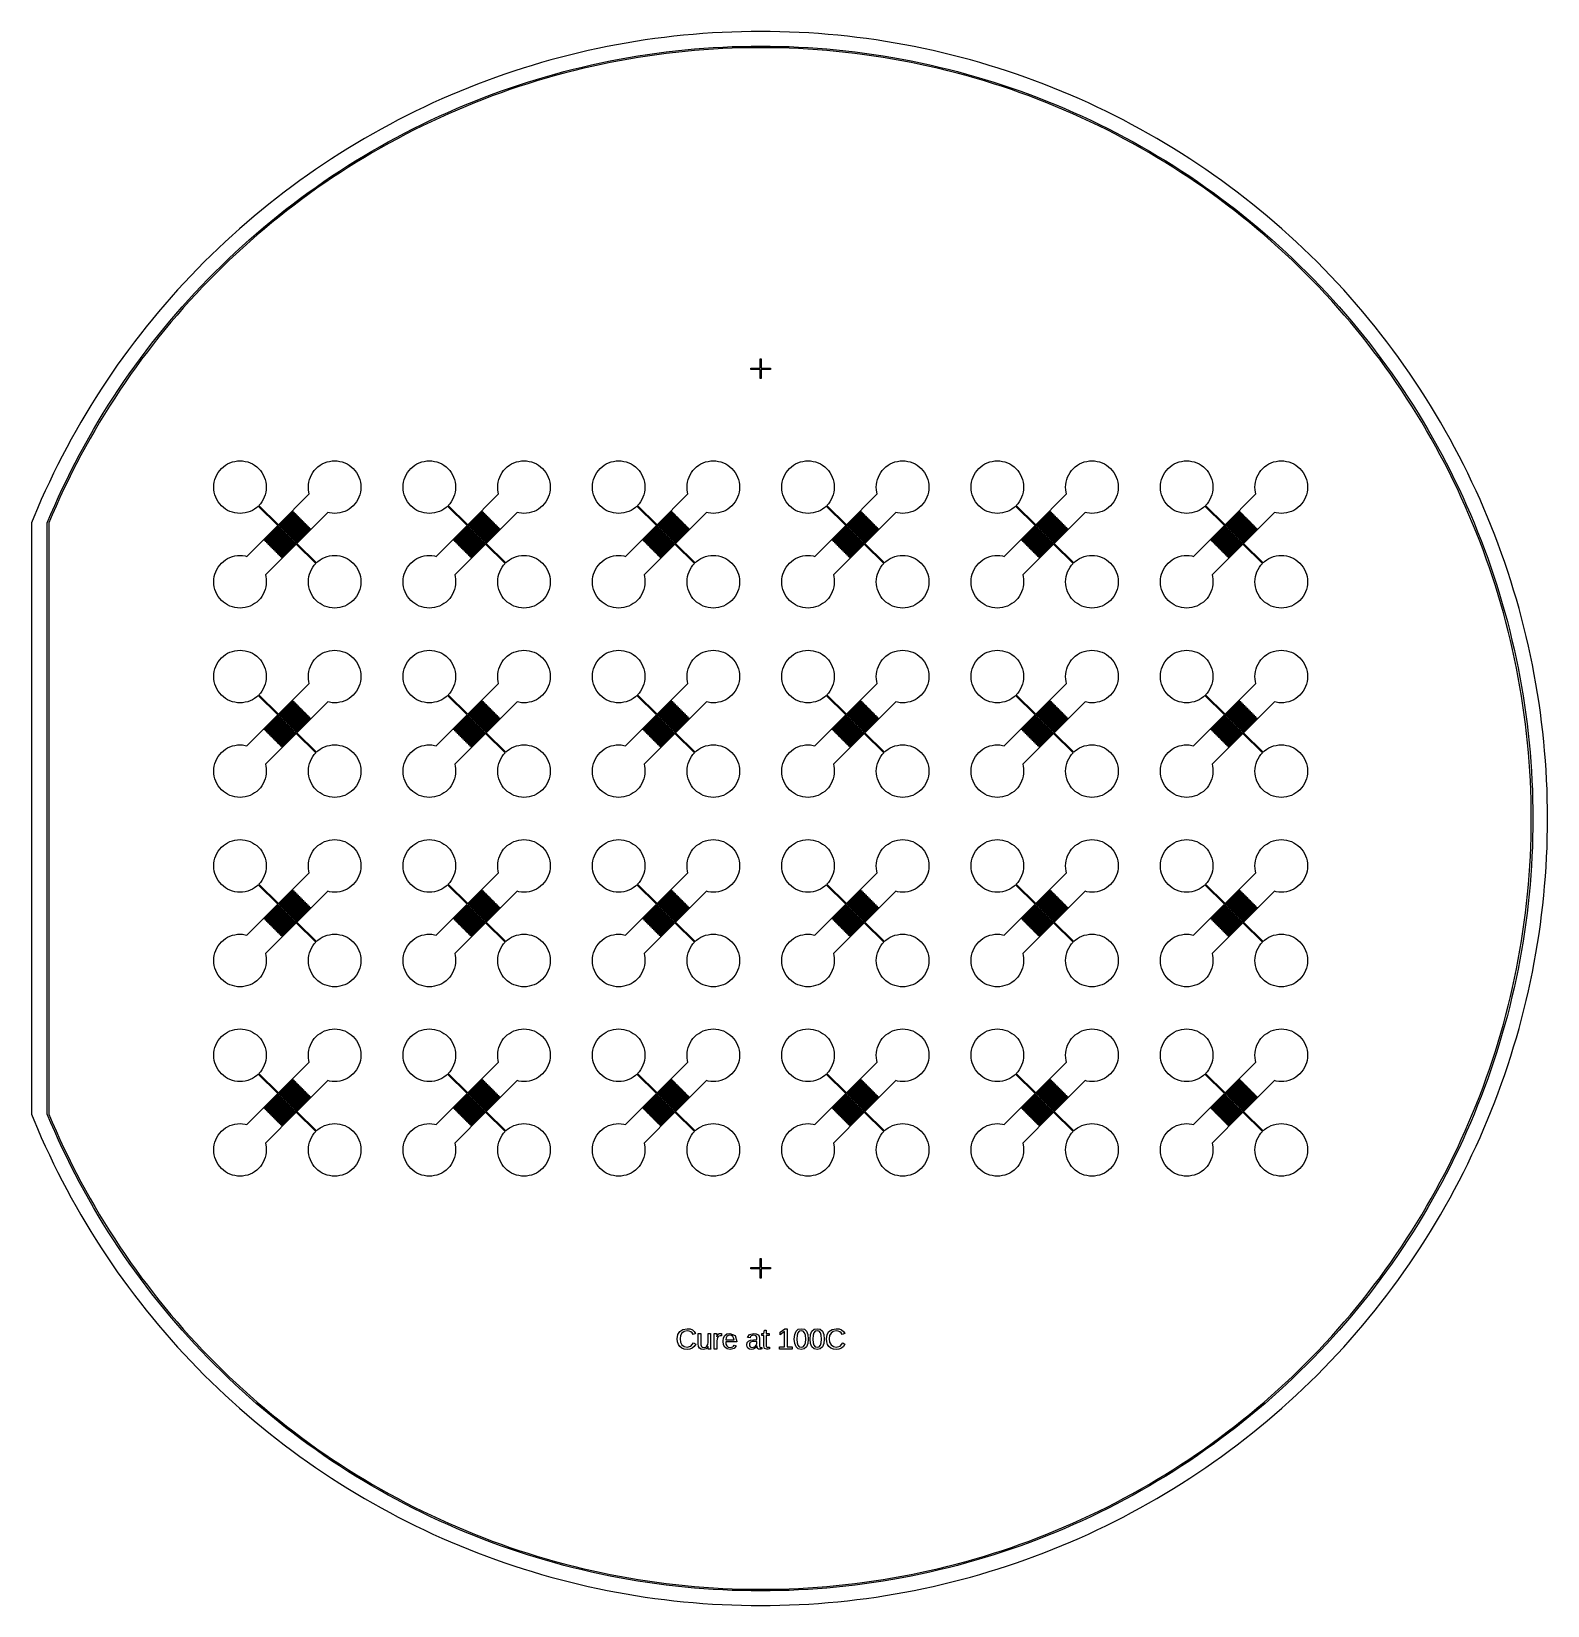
# Model space of a CAD drawing. Extents: x -16 to 132, y -40 to 113.
import ezdxf

# ---------------------------------------------------------------- set-up
doc = ezdxf.new("R2010")
doc.units = 0

msp = doc.modelspace()

# ---------------------------------------------------------------- linework, layer by layer
for p, q in [((51.4667, 113.221), (50.5294, 113.17)), ((52.4046, 113.262), (51.4667, 113.221)), ((53.343, 113.291), (52.4046, 113.262)), ((54.2816, 113.308), (53.343, 113.291)), ((55.2204, 113.314), (54.2816, 113.308)), ((56.1592, 113.308), (55.2204, 113.314)), ((57.0978, 113.291), (56.1592, 113.308)), ((58.0361, 113.262), (57.0978, 113.291)), ((58.9741, 113.221), (58.0361, 113.262)), ((59.9114, 113.17), (58.9741, 113.221)), ((40.296, 111.844), (39.3764, 111.655)), ((41.2178, 112.021), (40.296, 111.844)), ((42.1418, 112.187), (41.2178, 112.021)), ((43.0678, 112.342), (42.1418, 112.187)), ((43.9955, 112.486), (43.0678, 112.342)), ((44.925, 112.618), (43.9955, 112.486)), ((45.856, 112.738), (44.925, 112.618)), ((46.7884, 112.847), (45.856, 112.738)), ((47.7221, 112.945), (46.7884, 112.847)), ((48.6569, 113.032), (47.7221, 112.945)), ((49.5927, 113.106), (48.6569, 113.032)), ((50.5294, 113.17), (49.5927, 113.106)), ((49.6975, 111.685), (50.6167, 111.747)), ((50.6167, 111.747), (51.5367, 111.798)), ((51.5367, 111.798), (52.4571, 111.838)), ((52.4571, 111.838), (53.378, 111.866)), ((53.3817, 111.716), (52.4626, 111.688)), ((53.378, 111.866), (54.2991, 111.883)), ((54.301, 111.733), (53.3817, 111.716)), ((54.2991, 111.883), (55.2204, 111.889)), ((55.2204, 111.739), (54.301, 111.733)), ((55.2204, 111.889), (56.1417, 111.883)), ((56.1398, 111.733), (55.2204, 111.739)), ((57.0591, 111.716), (56.1398, 111.733)), ((56.1417, 111.883), (57.0628, 111.866)), ((57.9782, 111.688), (57.0591, 111.716)), ((57.0628, 111.866), (57.9837, 111.838)), ((57.9837, 111.838), (58.9041, 111.798)), ((58.9041, 111.798), (59.8241, 111.747)), ((59.8241, 111.747), (60.7433, 111.685)), ((60.8481, 113.106), (59.9114, 113.17)), ((61.7839, 113.032), (60.8481, 113.106)), ((62.7187, 112.945), (61.7839, 113.032)), ((63.6524, 112.847), (62.7187, 112.945)), ((64.5848, 112.738), (63.6524, 112.847)), ((65.5158, 112.618), (64.5848, 112.738)), ((66.4453, 112.486), (65.5158, 112.618)), ((67.373, 112.342), (66.4453, 112.486)), ((68.299, 112.187), (67.373, 112.342)), ((69.2229, 112.021), (68.299, 112.187)), ((70.1448, 111.844), (69.2229, 112.021)), ((71.0644, 111.655), (70.1448, 111.844)), ((33.9137, 110.287), (33.0136, 110.02)), ((34.8169, 110.542), (33.9137, 110.287)), ((35.7232, 110.787), (34.8169, 110.542)), ((36.6324, 111.021), (35.7232, 110.787)), ((37.5445, 111.243), (36.6324, 111.021)), ((38.4592, 111.455), (37.5445, 111.243)), ((39.3764, 111.655), (38.4592, 111.455)), ((38.7714, 110.064), (39.6715, 110.261)), ((39.6715, 110.261), (40.574, 110.446)), ((40.6033, 110.299), (39.7026, 110.114)), ((40.574, 110.446), (41.4787, 110.62)), ((41.5061, 110.473), (40.6033, 110.299)), ((41.4787, 110.62), (42.3854, 110.783)), ((42.4111, 110.636), (41.5061, 110.473)), ((42.3854, 110.783), (43.2941, 110.935)), ((43.318, 110.787), (42.4111, 110.636)), ((43.2941, 110.935), (44.2046, 111.076)), ((44.2266, 110.928), (43.318, 110.787)), ((44.2046, 111.076), (45.1168, 111.206)), ((45.1369, 111.057), (44.2266, 110.928)), ((45.1168, 111.206), (46.0304, 111.324)), ((46.0488, 111.175), (45.1369, 111.057)), ((46.0304, 111.324), (46.9455, 111.431)), ((46.962, 111.282), (46.0488, 111.175)), ((46.9455, 111.431), (47.8618, 111.527)), ((47.8765, 111.378), (46.962, 111.282)), ((47.8618, 111.527), (48.7792, 111.612)), ((48.792, 111.462), (47.8765, 111.378)), ((48.7792, 111.612), (49.6975, 111.685)), ((49.7086, 111.536), (48.792, 111.462)), ((50.6259, 111.598), (49.7086, 111.536)), ((51.544, 111.648), (50.6259, 111.598)), ((52.4626, 111.688), (51.544, 111.648)), ((58.8968, 111.648), (57.9782, 111.688)), ((59.8148, 111.598), (58.8968, 111.648)), ((60.7322, 111.536), (59.8148, 111.598)), ((61.6488, 111.462), (60.7322, 111.536)), ((60.7433, 111.685), (61.6616, 111.612)), ((62.5643, 111.378), (61.6488, 111.462)), ((61.6616, 111.612), (62.579, 111.527)), ((63.4788, 111.282), (62.5643, 111.378)), ((62.579, 111.527), (63.4953, 111.431)), ((64.392, 111.175), (63.4788, 111.282)), ((63.4953, 111.431), (64.4104, 111.324)), ((65.3038, 111.057), (64.392, 111.175)), ((64.4104, 111.324), (65.324, 111.206)), ((66.2142, 110.928), (65.3038, 111.057)), ((65.324, 111.206), (66.2362, 111.076)), ((67.1228, 110.787), (66.2142, 110.928)), ((66.2362, 111.076), (67.1467, 110.935)), ((68.0297, 110.636), (67.1228, 110.787)), ((67.1467, 110.935), (68.0554, 110.783)), ((68.9346, 110.473), (68.0297, 110.636)), ((68.0554, 110.783), (68.9621, 110.62)), ((69.8375, 110.299), (68.9346, 110.473)), ((68.9621, 110.62), (69.8668, 110.446)), ((70.7382, 110.114), (69.8375, 110.299)), ((69.8668, 110.446), (70.7693, 110.261)), ((70.7693, 110.261), (71.6694, 110.064)), ((71.9816, 111.455), (71.0644, 111.655)), ((72.8963, 111.243), (71.9816, 111.455)), ((73.8084, 111.021), (72.8963, 111.243)), ((74.7176, 110.787), (73.8084, 111.021)), ((75.6239, 110.542), (74.7176, 110.787)), ((76.5271, 110.287), (75.6239, 110.542)), ((77.4272, 110.02), (76.5271, 110.287)), ((29.4483, 108.842), (28.5664, 108.52)), ((30.3342, 109.153), (29.4483, 108.842)), ((31.2238, 109.452), (30.3342, 109.153)), ((32.1169, 109.742), (31.2238, 109.452)), ((33.0136, 110.02), (32.1169, 109.742)), ((32.5473, 108.383), (33.4273, 108.656)), ((33.4273, 108.656), (34.3105, 108.918)), ((34.3523, 108.774), (33.4708, 108.512)), ((34.3105, 108.918), (35.1969, 109.169)), ((35.237, 109.025), (34.3523, 108.774)), ((35.1969, 109.169), (36.0864, 109.409)), ((36.1246, 109.264), (35.237, 109.025)), ((36.0864, 109.409), (36.9787, 109.639)), ((37.0151, 109.493), (36.1246, 109.264)), ((36.9787, 109.639), (37.8737, 109.857)), ((37.9084, 109.711), (37.0151, 109.493)), ((37.8737, 109.857), (38.7714, 110.064)), ((38.8042, 109.918), (37.9084, 109.711)), ((39.7026, 110.114), (38.8042, 109.918)), ((71.6366, 109.918), (70.7382, 110.114)), ((72.5324, 109.711), (71.6366, 109.918)), ((71.6694, 110.064), (72.5671, 109.857)), ((73.4257, 109.493), (72.5324, 109.711)), ((72.5671, 109.857), (73.4621, 109.639)), ((74.3162, 109.264), (73.4257, 109.493)), ((73.4621, 109.639), (74.3544, 109.409)), ((75.2038, 109.025), (74.3162, 109.264)), ((74.3544, 109.409), (75.2439, 109.169)), ((76.0885, 108.774), (75.2038, 109.025)), ((75.2439, 109.169), (76.1303, 108.918)), ((76.97, 108.512), (76.0885, 108.774)), ((76.1303, 108.918), (77.0135, 108.656)), ((77.0135, 108.656), (77.8935, 108.383)), ((78.3239, 109.742), (77.4272, 110.02)), ((79.217, 109.452), (78.3239, 109.742)), ((80.1066, 109.153), (79.217, 109.452)), ((80.9925, 108.842), (80.1066, 109.153)), ((81.8744, 108.52), (80.9925, 108.842)), ((25.08, 107.126), (24.2194, 106.751)), ((25.9451, 107.49), (25.08, 107.126)), ((26.8146, 107.844), (25.9451, 107.49)), ((27.6884, 108.188), (26.8146, 107.844)), ((28.5664, 108.52), (27.6884, 108.188)), ((28.2013, 106.858), (29.0629, 107.184)), ((29.0629, 107.184), (29.9284, 107.5)), ((29.9789, 107.359), (29.1151, 107.044)), ((29.9284, 107.5), (30.7977, 107.805)), ((30.8465, 107.663), (29.9789, 107.359)), ((30.7977, 107.805), (31.6707, 108.099)), ((31.7178, 107.957), (30.8465, 107.663)), ((31.6707, 108.099), (32.5473, 108.383)), ((32.5926, 108.24), (31.7178, 107.957)), ((33.4708, 108.512), (32.5926, 108.24)), ((77.8482, 108.24), (76.97, 108.512)), ((78.723, 107.957), (77.8482, 108.24)), ((77.8935, 108.383), (78.7701, 108.099)), ((79.5943, 107.663), (78.723, 107.957)), ((78.7701, 108.099), (79.6431, 107.805)), ((80.4619, 107.359), (79.5943, 107.663)), ((79.6431, 107.805), (80.5124, 107.5)), ((81.3257, 107.044), (80.4619, 107.359)), ((80.5124, 107.5), (81.3779, 107.184)), ((81.3779, 107.184), (82.2395, 106.858)), ((82.7524, 108.188), (81.8744, 108.52)), ((83.6262, 107.844), (82.7524, 108.188)), ((84.4957, 107.49), (83.6262, 107.844)), ((85.3608, 107.126), (84.4957, 107.49)), ((86.2214, 106.751), (85.3608, 107.126)), ((22.5124, 105.969), (21.6663, 105.562)), ((23.3635, 106.365), (22.5124, 105.969)), ((24.2194, 106.751), (23.3635, 106.365)), ((24.7969, 105.448), (25.6414, 105.816)), ((25.7005, 105.678), (24.8577, 105.311)), ((25.6414, 105.816), (26.4904, 106.174)), ((26.5479, 106.035), (25.7005, 105.678)), ((26.4904, 106.174), (27.3438, 106.521)), ((27.3995, 106.382), (26.5479, 106.035)), ((27.3438, 106.521), (28.2013, 106.858)), ((28.2553, 106.718), (27.3995, 106.382)), ((29.1151, 107.044), (28.2553, 106.718)), ((82.1855, 106.718), (81.3257, 107.044)), ((83.0413, 106.382), (82.1855, 106.718)), ((82.2395, 106.858), (83.097, 106.521)), ((83.8929, 106.035), (83.0413, 106.382)), ((83.097, 106.521), (83.9503, 106.174)), ((84.7402, 105.678), (83.8929, 106.035)), ((83.9503, 106.174), (84.7993, 105.816)), ((85.5831, 105.311), (84.7402, 105.678)), ((84.7993, 105.816), (85.6439, 105.448)), ((87.0773, 106.365), (86.2214, 106.751)), ((87.9284, 105.969), (87.0773, 106.365)), ((88.7745, 105.562), (87.9284, 105.969)), ((19.1586, 104.281), (18.3333, 103.833)), ((19.9892, 104.718), (19.1586, 104.281)), ((20.8251, 105.145), (19.9892, 104.718)), ((21.6663, 105.562), (20.8251, 105.145)), ((21.4658, 103.872), (22.2913, 104.282)), ((22.3571, 104.147), (21.5333, 103.738)), ((22.2913, 104.282), (23.1217, 104.681)), ((23.1858, 104.545), (22.3571, 104.147)), ((23.1217, 104.681), (23.957, 105.069)), ((24.0194, 104.933), (23.1858, 104.545)), ((23.957, 105.069), (24.7969, 105.448)), ((24.8577, 105.311), (24.0194, 104.933)), ((86.4214, 104.933), (85.5831, 105.311)), ((85.6439, 105.448), (86.4838, 105.069)), ((87.255, 104.545), (86.4214, 104.933)), ((86.4838, 105.069), (87.3191, 104.681)), ((88.0837, 104.147), (87.255, 104.545)), ((87.3191, 104.681), (88.1495, 104.282)), ((88.9075, 103.738), (88.0837, 104.147)), ((88.1495, 104.282), (88.975, 103.872)), ((89.6157, 105.145), (88.7745, 105.562)), ((90.4516, 104.718), (89.6157, 105.145)), ((91.2822, 104.281), (90.4516, 104.718)), ((92.1075, 103.833), (91.2822, 104.281)), ((16.6997, 102.908), (15.8915, 102.43)), ((17.5137, 103.375), (16.6997, 102.908)), ((18.3333, 103.833), (17.5137, 103.375)), ((18.2161, 102.135), (19.0205, 102.585)), ((19.0205, 102.585), (19.8303, 103.024)), ((19.901, 102.892), (19.0928, 102.453)), ((19.8303, 103.024), (20.6455, 103.453)), ((20.7145, 103.32), (19.901, 102.892)), ((20.6455, 103.453), (21.4658, 103.872)), ((21.5333, 103.738), (20.7145, 103.32)), ((89.7263, 103.32), (88.9075, 103.738)), ((88.975, 103.872), (89.7953, 103.453)), ((90.5398, 102.892), (89.7263, 103.32)), ((89.7953, 103.453), (90.6105, 103.024)), ((91.348, 102.453), (90.5398, 102.892)), ((90.6105, 103.024), (91.4203, 102.585)), ((91.4203, 102.585), (92.2247, 102.135)), ((92.9271, 103.375), (92.1075, 103.833)), ((93.7411, 102.908), (92.9271, 103.375)), ((94.5493, 102.43), (93.7411, 102.908)), ((14.2931, 101.445), (13.503, 100.938)), ((15.0893, 101.942), (14.2931, 101.445)), ((15.8915, 102.43), (15.0893, 101.942)), ((15.8368, 100.729), (16.6241, 101.208)), ((16.7012, 101.079), (15.9155, 100.601)), ((16.6241, 101.208), (17.4173, 101.676)), ((17.4928, 101.547), (16.7012, 101.079)), ((17.4173, 101.676), (18.2161, 102.135)), ((18.29, 102.005), (17.4928, 101.547)), ((19.0928, 102.453), (18.29, 102.005)), ((92.1508, 102.005), (91.348, 102.453)), ((92.948, 101.547), (92.1508, 102.005)), ((92.2247, 102.135), (93.0235, 101.676)), ((93.7395, 101.079), (92.948, 101.547)), ((93.0235, 101.676), (93.8167, 101.208)), ((94.5253, 100.601), (93.7395, 101.079)), ((93.8167, 101.208), (94.604, 100.729)), ((95.3515, 101.942), (94.5493, 102.43)), ((96.1477, 101.445), (95.3515, 101.942)), ((96.9378, 100.938), (96.1477, 101.445)), ((11.9419, 99.8947), (11.1711, 99.3588)), ((12.7193, 100.421), (11.9419, 99.8947)), ((13.503, 100.938), (12.7193, 100.421)), ((13.511, 99.2362), (14.2801, 99.7433)), ((14.3619, 99.6176), (13.5943, 99.1115)), ((14.2801, 99.7433), (15.0555, 100.241)), ((15.1357, 100.114), (14.3619, 99.6176)), ((15.0555, 100.241), (15.8368, 100.729)), ((15.9155, 100.601), (15.1357, 100.114)), ((95.3051, 100.114), (94.5253, 100.601)), ((94.604, 100.729), (95.3853, 100.241)), ((96.0789, 99.6176), (95.3051, 100.114)), ((95.3853, 100.241), (96.1607, 99.7433)), ((96.8465, 99.1115), (96.0789, 99.6176)), ((96.1607, 99.7433), (96.9298, 99.2362)), ((97.7215, 100.421), (96.9378, 100.938)), ((98.4989, 99.8947), (97.7215, 100.421)), ((99.2697, 99.3588), (98.4989, 99.8947)), ((9.64941, 98.259), (8.8988, 97.6951)), ((10.4069, 98.8136), (9.64941, 98.259)), ((11.1711, 99.3588), (10.4069, 98.8136)), ((11.2416, 97.6587), (11.9916, 98.1938)), ((12.078, 98.0711), (11.3295, 97.5371)), ((11.9916, 98.1938), (12.7481, 98.7196)), ((12.8329, 98.5959), (12.078, 98.0711)), ((12.7481, 98.7196), (13.511, 99.2362)), ((13.5943, 99.1115), (12.8329, 98.5959)), ((97.6078, 98.5959), (96.8465, 99.1115)), ((96.9298, 99.2362), (97.6927, 98.7196)), ((98.3628, 98.0711), (97.6078, 98.5959)), ((97.6927, 98.7196), (98.4492, 98.1938)), ((99.1113, 97.5371), (98.3628, 98.0711)), ((98.4492, 98.1938), (99.1992, 97.6587)), ((100.034, 98.8136), (99.2697, 99.3588)), ((100.791, 98.259), (100.034, 98.8136)), ((101.542, 97.6951), (100.791, 98.259)), ((7.41866, 96.54), (6.68932, 95.9489)), ((8.15518, 97.1221), (7.41866, 96.54)), ((8.8988, 97.6951), (8.15518, 97.1221)), ((9.03189, 95.9987), (9.76166, 96.5611)), ((9.85249, 96.4417), (9.12418, 95.8804)), ((9.76166, 96.5611), (10.4983, 97.1144)), ((10.5876, 96.9939), (9.85249, 96.4417)), ((10.4983, 97.1144), (11.2416, 97.6587)), ((11.3295, 97.5371), (10.5876, 96.9939)), ((99.8532, 96.9939), (99.1113, 97.5371)), ((99.1992, 97.6587), (99.9425, 97.1144)), ((100.588, 96.4417), (99.8532, 96.9939)), ((99.9425, 97.1144), (100.679, 96.5611)), ((101.317, 95.8804), (100.588, 96.4417)), ((100.679, 96.5611), (101.409, 95.9987)), ((102.286, 97.1221), (101.542, 97.6951)), ((103.022, 96.54), (102.286, 97.1221)), ((103.751, 95.9489), (103.022, 96.54)), ((5.96729, 95.3489), (5.25269, 94.7401)), ((6.68932, 95.9489), (5.96729, 95.3489)), ((7.59332, 94.8474), (8.30908, 95.4274)), ((8.4028, 95.3103), (7.68849, 94.7314)), ((8.30908, 95.4274), (9.03189, 95.9987)), ((9.12418, 95.8804), (8.4028, 95.3103)), ((102.038, 95.3103), (101.317, 95.8804)), ((101.409, 95.9987), (102.132, 95.4274)), ((102.752, 94.7314), (102.038, 95.3103)), ((102.132, 95.4274), (102.847, 94.8474)), ((104.474, 95.3489), (103.751, 95.9489)), ((105.188, 94.7401), (104.474, 95.3489)), ((3.84615, 93.4964), (3.15443, 92.8616)), ((4.54559, 94.1225), (3.84615, 93.4964)), ((5.25269, 94.7401), (4.54559, 94.1225)), ((5.48953, 93.055), (6.18346, 93.661)), ((6.28143, 93.5475), (5.5889, 92.9426)), ((6.18346, 93.661), (6.88475, 94.2585)), ((6.98132, 94.1438), (6.28143, 93.5475)), ((6.88475, 94.2585), (7.59332, 94.8474)), ((7.68849, 94.7314), (6.98132, 94.1438)), ((103.459, 94.1438), (102.752, 94.7314)), ((102.847, 94.8474), (103.556, 94.2585)), ((104.159, 93.5475), (103.459, 94.1438)), ((103.556, 94.2585), (104.257, 93.661)), ((104.852, 92.9426), (104.159, 93.5475)), ((104.257, 93.661), (104.951, 93.055)), ((105.895, 94.1225), (105.188, 94.7401)), ((106.595, 93.4964), (105.895, 94.1225)), ((107.286, 92.8616), (106.595, 93.4964)), ((2.47055, 92.2185), (1.79462, 91.567)), ((3.15443, 92.8616), (2.47055, 92.2185)), ((3.45314, 91.1864), (4.12428, 91.8176)), ((4.12428, 91.8176), (4.80312, 92.4405)), ((4.90385, 92.3294), (4.22638, 91.7077)), ((4.80312, 92.4405), (5.48953, 93.055)), ((5.5889, 92.9426), (4.90385, 92.3294)), ((105.537, 92.3294), (104.852, 92.9426)), ((104.951, 93.055), (105.638, 92.4405)), ((106.214, 91.7077), (105.537, 92.3294)), ((105.638, 92.4405), (106.317, 91.8176)), ((106.317, 91.8176), (106.988, 91.1864)), ((107.97, 92.2185), (107.286, 92.8616)), ((108.646, 91.567), (107.97, 92.2185)), ((1.12674, 90.9073), (0.46699, 90.2394)), ((1.79462, 91.567), (1.12674, 90.9073)), ((2.13437, 89.8996), (2.78981, 90.5471)), ((2.89456, 90.4397), (2.24043, 89.7936)), ((2.78981, 90.5471), (3.45314, 91.1864)), ((3.55658, 91.0778), (2.89456, 90.4397)), ((4.22638, 91.7077), (3.55658, 91.0778)), ((106.884, 91.0778), (106.214, 91.7077)), ((107.546, 90.4397), (106.884, 91.0778)), ((106.988, 91.1864), (107.651, 90.5471)), ((108.2, 89.7936), (107.546, 90.4397)), ((107.651, 90.5471), (108.306, 89.8996)), ((109.314, 90.9073), (108.646, 91.567)), ((109.974, 90.2394), (109.314, 90.9073)), ((-0.82764, 88.8796), (-1.46234, 88.1879)), ((-0.18448, 89.5634), (-0.82764, 88.8796)), ((0.46699, 90.2394), (-0.18448, 89.5634)), ((0.84755, 88.5809), (1.48691, 89.2442)), ((1.59427, 89.1394), (0.95619, 88.4774)), ((1.48691, 89.2442), (2.13437, 89.8996)), ((2.24043, 89.7936), (1.59427, 89.1394)), ((108.847, 89.1394), (108.2, 89.7936)), ((108.306, 89.8996), (108.954, 89.2442)), ((109.485, 88.4774), (108.847, 89.1394)), ((108.954, 89.2442), (109.593, 88.5809)), ((110.625, 89.5634), (109.974, 90.2394)), ((111.268, 88.8796), (110.625, 89.5634)), ((111.903, 88.1879), (111.268, 88.8796)), ((-2.08852, 87.4884), (-2.70605, 86.7813)), ((-1.46234, 88.1879), (-2.08852, 87.4884)), ((-1.021, 86.5445), (-0.40649, 87.2309)), ((-0.40649, 87.2309), (0.21638, 87.9097)), ((0.32628, 87.8076), (-0.29535, 87.1301)), ((0.21638, 87.9097), (0.84755, 88.5809)), ((0.95619, 88.4774), (0.32628, 87.8076)), ((110.115, 87.8076), (109.485, 88.4774)), ((109.593, 88.5809), (110.224, 87.9097)), ((110.736, 87.1301), (110.115, 87.8076)), ((110.224, 87.9097), (110.847, 87.2309)), ((110.847, 87.2309), (111.462, 86.5445)), ((112.529, 87.4884), (111.903, 88.1879)), ((113.147, 86.7813), (112.529, 87.4884)), ((-3.31488, 86.0667), (-3.91489, 85.3447)), ((-2.70605, 86.7813), (-3.31488, 86.0667)), ((-2.22452, 85.1492), (-1.62703, 85.8505)), ((-1.51346, 85.7526), (-2.10974, 85.0527)), ((-1.62703, 85.8505), (-1.021, 86.5445)), ((-0.90863, 86.4451), (-1.51346, 85.7526)), ((-0.29535, 87.1301), (-0.90863, 86.4451)), ((111.349, 86.4451), (110.736, 87.1301)), ((111.954, 85.7526), (111.349, 86.4451)), ((111.462, 86.5445), (112.068, 85.8505)), ((112.551, 85.0527), (111.954, 85.7526)), ((112.068, 85.8505), (112.665, 85.1492)), ((113.756, 86.0667), (113.147, 86.7813)), ((114.356, 85.3447), (113.756, 86.0667)), ((-4.50598, 84.6153), (-5.08809, 83.8788)), ((-3.91489, 85.3447), (-4.50598, 84.6153)), ((-3.39343, 83.7249), (-2.81334, 84.4407)), ((-2.69739, 84.3455), (-3.27632, 83.6312)), ((-2.81334, 84.4407), (-2.22452, 85.1492)), ((-2.10974, 85.0527), (-2.69739, 84.3455)), ((113.138, 84.3455), (112.551, 85.0527)), ((112.665, 85.1492), (113.254, 84.4407)), ((113.717, 83.6312), (113.138, 84.3455)), ((113.254, 84.4407), (113.834, 83.7249)), ((114.947, 84.6153), (114.356, 85.3447)), ((115.529, 83.8788), (114.947, 84.6153)), ((-5.6611, 83.1352), (-6.22496, 82.3846)), ((-5.08809, 83.8788), (-5.6611, 83.1352)), ((-4.52704, 82.2723), (-3.96469, 83.0021)), ((-3.84644, 82.9098), (-4.40765, 82.1815)), ((-3.96469, 83.0021), (-3.39343, 83.7249)), ((-3.27632, 83.6312), (-3.84644, 82.9098)), ((114.287, 82.9098), (113.717, 83.6312)), ((113.834, 83.7249), (114.406, 83.0021)), ((114.848, 82.1815), (114.287, 82.9098)), ((114.406, 83.0021), (114.968, 82.2723)), ((116.102, 83.1352), (115.529, 83.8788)), ((116.666, 82.3846), (116.102, 83.1352)), ((-6.77956, 81.6271), (-7.32481, 80.8629)), ((-6.22496, 82.3846), (-6.77956, 81.6271)), ((-5.62465, 80.7924), (-5.08038, 81.5357)), ((-4.9599, 81.4464), (-5.50308, 80.7045)), ((-5.08038, 81.5357), (-4.52704, 82.2723)), ((-4.40765, 82.1815), (-4.9599, 81.4464)), ((55.1565, 80.5937), (55.1565, 81.4884)), ((55.1565, 81.4884), (55.2843, 81.4884)), ((55.2843, 81.4884), (55.2843, 80.5937)), ((115.401, 81.4464), (114.848, 82.1815)), ((114.968, 82.2723), (115.521, 81.5357)), ((115.944, 80.7045), (115.401, 81.4464)), ((115.521, 81.5357), (116.065, 80.7924)), ((117.22, 81.6271), (116.666, 82.3846)), ((117.766, 80.8629), (117.22, 81.6271)), ((-7.86066, 80.0921), (-8.38701, 79.3147)), ((-7.32481, 80.8629), (-7.86066, 80.0921)), ((-6.68562, 79.2859), (-6.15976, 80.0424)), ((-6.03712, 79.956), (-6.56194, 79.201)), ((-6.15976, 80.0424), (-5.62465, 80.7924)), ((-5.50308, 80.7045), (-6.03712, 79.956)), ((54.2617, 80.4658), (54.2617, 80.5937)), ((54.2617, 80.5937), (55.1565, 80.5937)), ((55.1565, 80.4658), (54.2617, 80.4658)), ((55.1565, 79.5711), (55.1565, 80.4658)), ((55.2843, 79.5711), (55.1565, 79.5711)), ((55.2843, 80.5937), (56.1791, 80.5937)), ((56.1791, 80.4658), (55.2843, 80.4658)), ((55.2843, 80.4658), (55.2843, 79.5711)), ((56.1791, 80.5937), (56.1791, 80.4658)), ((116.478, 79.956), (115.944, 80.7045)), ((116.065, 80.7924), (116.601, 80.0424)), ((117.003, 79.201), (116.478, 79.956)), ((116.601, 80.0424), (117.126, 79.2859)), ((118.301, 80.0921), (117.766, 80.8629)), ((118.828, 79.3147), (118.301, 80.0921)), ((-8.90378, 78.531), (-9.41087, 77.7409)), ((-8.38701, 79.3147), (-8.90378, 78.531)), ((-7.7093, 77.7539), (-7.20216, 78.523)), ((-7.07744, 78.4397), (-7.58357, 77.6721)), ((-7.20216, 78.523), (-6.68562, 79.2859)), ((-6.56194, 79.201), (-7.07744, 78.4397)), ((117.518, 78.4397), (117.003, 79.201)), ((117.126, 79.2859), (117.643, 78.523)), ((118.024, 77.6721), (117.518, 78.4397)), ((117.643, 78.523), (118.15, 77.7539)), ((119.345, 78.531), (118.828, 79.3147)), ((119.852, 77.7409), (119.345, 78.531)), ((-9.90825, 76.9447), (-10.3958, 76.1425)), ((-9.41087, 77.7409), (-9.90825, 76.9447)), ((-8.69507, 76.1972), (-8.20695, 76.9785)), ((-8.08023, 76.8983), (-8.56737, 76.1185)), ((-8.20695, 76.9785), (-7.7093, 77.7539)), ((-7.58357, 77.6721), (-8.08023, 76.8983)), ((118.521, 76.8983), (118.024, 77.6721)), ((118.15, 77.7539), (118.648, 76.9785)), ((119.008, 76.1185), (118.521, 76.8983)), ((118.648, 76.9785), (119.136, 76.1972)), ((120.349, 76.9447), (119.852, 77.7409)), ((120.837, 76.1425), (120.349, 76.9447)), ((-10.8735, 75.3343), (-11.3412, 74.5203)), ((-10.3958, 76.1425), (-10.8735, 75.3343)), ((-9.64235, 74.6167), (-9.17355, 75.4099)), ((-9.04491, 75.3327), (-9.51276, 74.5412)), ((-9.17355, 75.4099), (-8.69507, 76.1972)), ((-8.56737, 76.1185), (-9.04491, 75.3327)), ((119.486, 75.3327), (119.008, 76.1185)), ((119.136, 76.1972), (119.614, 75.4099)), ((119.954, 74.5412), (119.486, 75.3327)), ((119.614, 75.4099), (120.083, 74.6167)), ((121.314, 75.3343), (120.837, 76.1425)), ((121.782, 74.5203), (121.314, 75.3343)), ((-11.799, 73.7007), (-12.2466, 72.8754)), ((-11.3412, 74.5203), (-11.799, 73.7007)), ((-10.5506, 73.0135), (-10.1014, 73.8179)), ((-9.97086, 73.744), (-10.4191, 72.9412)), ((-10.1014, 73.8179), (-9.64235, 74.6167)), ((-9.51276, 74.5412), (-9.97086, 73.744)), ((120.412, 73.744), (119.954, 74.5412)), ((120.083, 74.6167), (120.542, 73.8179)), ((120.86, 72.9412), (120.412, 73.744)), ((120.542, 73.8179), (120.991, 73.0135)), ((122.24, 73.7007), (121.782, 74.5203)), ((122.687, 72.8754), (122.24, 73.7007)), ((-12.684, 72.0448), (-13.1112, 71.2089)), ((-12.2466, 72.8754), (-12.684, 72.0448)), ((-11.4191, 71.3885), (-10.9898, 72.2037)), ((-10.8575, 72.133), (-11.286, 71.3195)), ((-10.9898, 72.2037), (-10.5506, 73.0135)), ((-10.4191, 72.9412), (-10.8575, 72.133)), ((121.298, 72.133), (120.86, 72.9412)), ((120.991, 73.0135), (121.431, 72.2037)), ((121.727, 71.3195), (121.298, 72.133)), ((121.431, 72.2037), (121.86, 71.3885)), ((123.125, 72.0448), (122.687, 72.8754)), ((123.552, 71.2089), (123.125, 72.0448)), ((-13.1112, 71.2089), (-13.5282, 70.3677)), ((-12.2476, 69.7427), (-11.8384, 70.5682)), ((-11.7044, 70.5007), (-12.1128, 69.6769)), ((-11.8384, 70.5682), (-11.4191, 71.3885)), ((-11.286, 71.3195), (-11.7044, 70.5007)), ((2.34991, 70.2278), (2.47891, 70.4429)), ((2.47891, 70.4429), (2.62834, 70.6445)), ((2.62834, 70.6445), (2.79683, 70.8303)), ((2.79683, 70.8303), (2.98273, 70.9988)), ((2.98273, 70.9988), (3.18425, 71.1483)), ((3.18425, 71.1483), (3.39941, 71.2773)), ((3.39941, 71.2773), (3.62622, 71.3845)), ((3.62622, 71.3845), (3.86244, 71.469)), ((3.86244, 71.469), (4.1058, 71.53)), ((4.1058, 71.53), (4.35397, 71.5668)), ((4.35397, 71.5668), (4.60455, 71.5791)), ((4.60455, 71.5791), (4.85515, 71.5668)), ((4.85515, 71.5668), (5.10329, 71.53)), ((5.10329, 71.53), (5.34666, 71.469)), ((5.34666, 71.469), (5.58289, 71.3845)), ((5.58289, 71.3845), (5.80968, 71.2773)), ((5.80968, 71.2773), (6.02486, 71.1483)), ((6.02486, 71.1483), (6.22638, 70.9988)), ((6.22638, 70.9988), (6.41228, 70.8303)), ((6.41228, 70.8303), (6.58076, 70.6444)), ((6.58076, 70.6444), (6.73019, 70.4429)), ((6.73019, 70.4429), (6.85918, 70.2277)), ((11.5476, 70.2277), (11.6766, 70.4429)), ((11.6766, 70.4429), (11.826, 70.6444)), ((11.826, 70.6444), (11.9945, 70.8303)), ((11.9945, 70.8303), (12.1804, 70.9988)), ((12.1804, 70.9988), (12.3819, 71.1483)), ((12.3819, 71.1483), (12.5971, 71.2773)), ((12.5971, 71.2773), (12.8239, 71.3845)), ((12.8239, 71.3845), (13.0601, 71.469)), ((13.0601, 71.469), (13.3035, 71.53)), ((13.3035, 71.53), (13.5516, 71.5668)), ((13.5516, 71.5668), (13.8022, 71.5791)), ((13.8022, 71.5791), (14.0528, 71.5668)), ((14.0528, 71.5668), (14.301, 71.53)), ((14.301, 71.53), (14.5443, 71.469)), ((14.5443, 71.469), (14.7805, 71.3845)), ((14.7805, 71.3845), (15.0074, 71.2773)), ((15.0074, 71.2773), (15.2225, 71.1483)), ((15.2225, 71.1483), (15.424, 70.9988)), ((15.424, 70.9988), (15.6099, 70.8303)), ((15.6099, 70.8303), (15.7784, 70.6445)), ((15.7784, 70.6445), (15.9279, 70.4429)), ((15.9279, 70.4429), (16.0569, 70.2278)), ((20.7567, 70.2278), (20.8857, 70.4429)), ((20.8857, 70.4429), (21.0351, 70.6445)), ((21.0351, 70.6445), (21.2036, 70.8303)), ((21.2036, 70.8303), (21.3895, 70.9988)), ((21.3895, 70.9988), (21.591, 71.1483)), ((21.591, 71.1483), (21.8062, 71.2773)), ((21.8062, 71.2773), (22.033, 71.3845)), ((22.033, 71.3845), (22.2692, 71.469)), ((22.2692, 71.469), (22.5126, 71.53)), ((22.5126, 71.53), (22.7608, 71.5668)), ((22.7608, 71.5668), (23.0114, 71.5791)), ((23.0114, 71.5791), (23.2619, 71.5668)), ((23.2619, 71.5668), (23.5101, 71.53)), ((23.5101, 71.53), (23.7535, 71.469)), ((23.7535, 71.469), (23.9897, 71.3845)), ((23.9897, 71.3845), (24.2165, 71.2773)), ((24.2165, 71.2773), (24.4317, 71.1483)), ((24.4317, 71.1483), (24.6332, 70.9988)), ((24.6332, 70.9988), (24.8191, 70.8303)), ((24.8191, 70.8303), (24.9876, 70.6444)), ((24.9876, 70.6444), (25.137, 70.4429)), ((25.137, 70.4429), (25.266, 70.2277)), ((29.9544, 70.2277), (30.0834, 70.4429)), ((30.0834, 70.4429), (30.2328, 70.6444)), ((30.2328, 70.6444), (30.4013, 70.8303)), ((30.4013, 70.8303), (30.5872, 70.9988)), ((30.5872, 70.9988), (30.7887, 71.1483)), ((30.7887, 71.1483), (31.0039, 71.2773)), ((31.0039, 71.2773), (31.2307, 71.3845)), ((31.2307, 71.3845), (31.4669, 71.469)), ((31.4669, 71.469), (31.7103, 71.53)), ((31.7103, 71.53), (31.9584, 71.5668)), ((31.9584, 71.5668), (32.209, 71.5791)), ((32.209, 71.5791), (32.4596, 71.5668)), ((32.4596, 71.5668), (32.7078, 71.53)), ((32.7078, 71.53), (32.9511, 71.469)), ((32.9511, 71.469), (33.1873, 71.3845)), ((33.1873, 71.3845), (33.4142, 71.2773)), ((33.4142, 71.2773), (33.6293, 71.1483)), ((33.6293, 71.1483), (33.8308, 70.9988)), ((33.8308, 70.9988), (34.0167, 70.8303)), ((34.0167, 70.8303), (34.1852, 70.6445)), ((34.1852, 70.6445), (34.3347, 70.4429)), ((34.3347, 70.4429), (34.4637, 70.2278)), ((39.1635, 70.2278), (39.2925, 70.4429)), ((39.2925, 70.4429), (39.4419, 70.6445)), ((39.4419, 70.6445), (39.6104, 70.8303)), ((39.6104, 70.8303), (39.7963, 70.9988)), ((39.7963, 70.9988), (39.9978, 71.1483)), ((39.9978, 71.1483), (40.213, 71.2773)), ((40.213, 71.2773), (40.4398, 71.3845)), ((40.4398, 71.3845), (40.676, 71.469)), ((40.676, 71.469), (40.9194, 71.53)), ((40.9194, 71.53), (41.1676, 71.5668)), ((41.1676, 71.5668), (41.4182, 71.5791)), ((41.4182, 71.5791), (41.6687, 71.5668)), ((41.6687, 71.5668), (41.9169, 71.53)), ((41.9169, 71.53), (42.1603, 71.469)), ((42.1603, 71.469), (42.3965, 71.3845)), ((42.3965, 71.3845), (42.6233, 71.2773)), ((42.6233, 71.2773), (42.8385, 71.1483)), ((42.8385, 71.1483), (43.04, 70.9988)), ((43.04, 70.9988), (43.2259, 70.8303)), ((43.2259, 70.8303), (43.3944, 70.6444)), ((43.3944, 70.6444), (43.5438, 70.4429)), ((43.5438, 70.4429), (43.6728, 70.2277)), ((48.3612, 70.2277), (48.4902, 70.4429)), ((48.4902, 70.4429), (48.6396, 70.6444)), ((48.6396, 70.6444), (48.8081, 70.8303)), ((48.8081, 70.8303), (48.994, 70.9988)), ((48.994, 70.9988), (49.1955, 71.1483)), ((49.1955, 71.1483), (49.4107, 71.2773)), ((49.4107, 71.2773), (49.6375, 71.3845)), ((49.6375, 71.3845), (49.8737, 71.469)), ((49.8737, 71.469), (50.1171, 71.53)), ((50.1171, 71.53), (50.3652, 71.5668)), ((50.3652, 71.5668), (50.6158, 71.5791)), ((50.6158, 71.5791), (50.8664, 71.5668)), ((50.8664, 71.5668), (51.1146, 71.53)), ((51.1146, 71.53), (51.3579, 71.469)), ((51.3579, 71.469), (51.5941, 71.3845)), ((51.5941, 71.3845), (51.821, 71.2773)), ((51.821, 71.2773), (52.0361, 71.1483)), ((52.0361, 71.1483), (52.2376, 70.9988)), ((52.2376, 70.9988), (52.4235, 70.8303)), ((52.4235, 70.8303), (52.592, 70.6445)), ((52.592, 70.6445), (52.7415, 70.4429)), ((52.7415, 70.4429), (52.8705, 70.2278)), ((57.5703, 70.2278), (57.6993, 70.4429)), ((57.6993, 70.4429), (57.8487, 70.6445)), ((57.8487, 70.6445), (58.0172, 70.8303)), ((58.0172, 70.8303), (58.2031, 70.9988)), ((58.2031, 70.9988), (58.4046, 71.1483)), ((58.4046, 71.1483), (58.6198, 71.2773)), ((58.6198, 71.2773), (58.8466, 71.3845)), ((58.8466, 71.3845), (59.0828, 71.469)), ((59.0828, 71.469), (59.3262, 71.53)), ((59.3262, 71.53), (59.5744, 71.5668)), ((59.5744, 71.5668), (59.825, 71.5791)), ((59.825, 71.5791), (60.0755, 71.5668)), ((60.0755, 71.5668), (60.3237, 71.53)), ((60.3237, 71.53), (60.5671, 71.469)), ((60.5671, 71.469), (60.8033, 71.3845)), ((60.8033, 71.3845), (61.0301, 71.2773)), ((61.0301, 71.2773), (61.2453, 71.1483)), ((61.2453, 71.1483), (61.4468, 70.9988)), ((61.4468, 70.9988), (61.6327, 70.8303)), ((61.6327, 70.8303), (61.8012, 70.6444)), ((61.8012, 70.6444), (61.9506, 70.4429)), ((61.9506, 70.4429), (62.0796, 70.2277)), ((66.768, 70.2277), (66.897, 70.4429)), ((66.897, 70.4429), (67.0464, 70.6444)), ((67.0464, 70.6444), (67.2149, 70.8303)), ((67.2149, 70.8303), (67.4008, 70.9988)), ((67.4008, 70.9988), (67.6023, 71.1483)), ((67.6023, 71.1483), (67.8175, 71.2773)), ((67.8175, 71.2773), (68.0443, 71.3845)), ((68.0443, 71.3845), (68.2805, 71.469)), ((68.2805, 71.469), (68.5239, 71.53)), ((68.5239, 71.53), (68.772, 71.5668)), ((68.772, 71.5668), (69.0226, 71.5791)), ((69.0226, 71.5791), (69.2732, 71.5668)), ((69.2732, 71.5668), (69.5214, 71.53)), ((69.5214, 71.53), (69.7647, 71.469)), ((69.7647, 71.469), (70.001, 71.3845)), ((70.001, 71.3845), (70.2278, 71.2773)), ((70.2278, 71.2773), (70.4429, 71.1483)), ((70.4429, 71.1483), (70.6445, 70.9988)), ((70.6445, 70.9988), (70.8303, 70.8303)), ((70.8303, 70.8303), (70.9988, 70.6445)), ((70.9988, 70.6445), (71.1483, 70.4429)), ((71.1483, 70.4429), (71.2773, 70.2278)), ((75.9771, 70.2278), (76.1061, 70.4429)), ((76.1061, 70.4429), (76.2556, 70.6445)), ((76.2556, 70.6445), (76.424, 70.8303)), ((76.424, 70.8303), (76.6099, 70.9988)), ((76.6099, 70.9988), (76.8114, 71.1483)), ((76.8114, 71.1483), (77.0266, 71.2773)), ((77.0266, 71.2773), (77.2534, 71.3845)), ((77.2534, 71.3845), (77.4896, 71.469)), ((77.4896, 71.469), (77.733, 71.53)), ((77.733, 71.53), (77.9812, 71.5668)), ((77.9812, 71.5668), (78.2318, 71.5791)), ((78.2318, 71.5791), (78.4823, 71.5668)), ((78.4823, 71.5668), (78.7305, 71.53)), ((78.7305, 71.53), (78.9739, 71.469)), ((78.9739, 71.469), (79.2101, 71.3845)), ((79.2101, 71.3845), (79.4369, 71.2773)), ((79.4369, 71.2773), (79.6521, 71.1483)), ((79.6521, 71.1483), (79.8536, 70.9988)), ((79.8536, 70.9988), (80.0395, 70.8303)), ((80.0395, 70.8303), (80.208, 70.6444)), ((80.208, 70.6444), (80.3574, 70.4429)), ((80.3574, 70.4429), (80.4864, 70.2277)), ((85.1748, 70.2277), (85.3038, 70.4429)), ((85.3038, 70.4429), (85.4532, 70.6444)), ((85.4532, 70.6444), (85.6217, 70.8303)), ((85.6217, 70.8303), (85.8076, 70.9988)), ((85.8076, 70.9988), (86.0091, 71.1483)), ((86.0091, 71.1483), (86.2243, 71.2773)), ((86.2243, 71.2773), (86.4511, 71.3845)), ((86.4511, 71.3845), (86.6873, 71.469)), ((86.6873, 71.469), (86.9307, 71.53)), ((86.9307, 71.53), (87.1788, 71.5668)), ((87.1788, 71.5668), (87.4294, 71.5791)), ((87.4294, 71.5791), (87.68, 71.5668)), ((87.68, 71.5668), (87.9282, 71.53)), ((87.9282, 71.53), (88.1715, 71.469)), ((88.1715, 71.469), (88.4078, 71.3845)), ((88.4078, 71.3845), (88.6346, 71.2773)), ((88.6346, 71.2773), (88.8497, 71.1483)), ((88.8497, 71.1483), (89.0513, 70.9988)), ((89.0513, 70.9988), (89.2371, 70.8303)), ((89.2371, 70.8303), (89.4056, 70.6445)), ((89.4056, 70.6445), (89.5551, 70.4429)), ((89.5551, 70.4429), (89.6841, 70.2278)), ((94.3839, 70.2278), (94.5129, 70.4429)), ((94.5129, 70.4429), (94.6624, 70.6445)), ((94.6624, 70.6445), (94.8308, 70.8303)), ((94.8308, 70.8303), (95.0167, 70.9988)), ((95.0167, 70.9988), (95.2182, 71.1483)), ((95.2182, 71.1483), (95.4334, 71.2773)), ((95.4334, 71.2773), (95.6602, 71.3845)), ((95.6602, 71.3845), (95.8964, 71.469)), ((95.8964, 71.469), (96.1398, 71.53)), ((96.1398, 71.53), (96.388, 71.5668)), ((96.388, 71.5668), (96.6385, 71.5791)), ((96.6385, 71.5791), (96.8891, 71.5668)), ((96.8891, 71.5668), (97.1373, 71.53)), ((97.1373, 71.53), (97.3807, 71.469)), ((97.3807, 71.469), (97.6169, 71.3845)), ((97.6169, 71.3845), (97.8437, 71.2773)), ((97.8437, 71.2773), (98.0589, 71.1483)), ((98.0589, 71.1483), (98.2604, 70.9988)), ((98.2604, 70.9988), (98.4463, 70.8303)), ((98.4463, 70.8303), (98.6148, 70.6444)), ((98.6148, 70.6444), (98.7642, 70.4429)), ((98.7642, 70.4429), (98.8932, 70.2277)), ((103.582, 70.2277), (103.711, 70.4429)), ((103.711, 70.4429), (103.86, 70.6444)), ((103.86, 70.6444), (104.028, 70.8303)), ((104.028, 70.8303), (104.214, 70.9988)), ((104.214, 70.9988), (104.416, 71.1483)), ((104.416, 71.1483), (104.631, 71.2773)), ((104.631, 71.2773), (104.858, 71.3845)), ((104.858, 71.3845), (105.094, 71.469)), ((105.094, 71.469), (105.337, 71.53)), ((105.337, 71.53), (105.586, 71.5668)), ((105.586, 71.5668), (105.836, 71.5791)), ((105.836, 71.5791), (106.087, 71.5668)), ((106.087, 71.5668), (106.335, 71.53)), ((106.335, 71.53), (106.578, 71.469)), ((106.578, 71.469), (106.815, 71.3845)), ((106.815, 71.3845), (107.041, 71.2773)), ((107.041, 71.2773), (107.257, 71.1483)), ((107.257, 71.1483), (107.458, 70.9988)), ((107.458, 70.9988), (107.644, 70.8303)), ((107.644, 70.8303), (107.812, 70.6445)), ((107.812, 70.6445), (107.962, 70.4429)), ((107.962, 70.4429), (108.091, 70.2278)), ((122.145, 70.5007), (121.727, 71.3195)), ((121.86, 71.3885), (122.279, 70.5682)), ((122.554, 69.6769), (122.145, 70.5007)), ((122.279, 70.5682), (122.688, 69.7427)), ((123.969, 70.3677), (123.552, 71.2089)), ((-13.9348, 69.5216), (-14.3309, 68.6705)), ((-13.5282, 70.3677), (-13.9348, 69.5216)), ((-13.0354, 68.077), (-12.6466, 68.9123)), ((-12.6466, 68.9123), (-12.2476, 69.7427)), ((-12.1128, 69.6769), (-12.511, 68.8482)), ((2.04807, 69.0226), (2.06038, 69.2732)), ((2.06038, 68.772), (2.04807, 69.0226)), ((2.06038, 69.2732), (2.09718, 69.5214)), ((2.09718, 69.5214), (2.15814, 69.7647)), ((2.15814, 69.7647), (2.24268, 70.001)), ((2.24268, 70.001), (2.34991, 70.2278)), ((6.85918, 70.2277), (6.96645, 70.0009)), ((6.96645, 70.0009), (7.05096, 69.7647)), ((7.05096, 69.7647), (7.11191, 69.5214)), ((7.11191, 69.5214), (7.14876, 69.2732)), ((7.16104, 69.0226), (7.14874, 68.772)), ((7.14876, 69.2732), (7.16104, 69.0226)), ((11.2457, 69.0226), (11.258, 69.2732)), ((11.258, 68.772), (11.2457, 69.0226)), ((11.258, 69.2732), (11.2949, 69.5214)), ((11.2949, 69.5214), (11.3558, 69.7647)), ((11.3558, 69.7647), (11.4403, 70.0009)), ((11.4403, 70.0009), (11.5476, 70.2277)), ((16.0569, 70.2278), (16.1641, 70.001)), ((16.1641, 70.001), (16.2486, 69.7647)), ((16.2486, 69.7647), (16.3096, 69.5214)), ((16.3096, 69.5214), (16.3464, 69.2732)), ((16.3464, 69.2732), (16.3587, 69.0226)), ((16.3587, 69.0226), (16.3464, 68.772)), ((20.4549, 69.0226), (20.4672, 69.2732)), ((20.4672, 68.772), (20.4549, 69.0226)), ((20.4672, 69.2732), (20.504, 69.5214)), ((20.504, 69.5214), (20.5649, 69.7647)), ((20.5649, 69.7647), (20.6495, 70.001)), ((20.6495, 70.001), (20.7567, 70.2278)), ((25.266, 70.2277), (25.3732, 70.0009)), ((25.3732, 70.0009), (25.4578, 69.7647)), ((25.4578, 69.7647), (25.5187, 69.5214)), ((25.5187, 69.5214), (25.5556, 69.2732)), ((25.5678, 69.0226), (25.5555, 68.772)), ((25.5556, 69.2732), (25.5678, 69.0226)), ((29.6525, 69.0226), (29.6648, 69.2732)), ((29.6648, 68.772), (29.6525, 69.0226)), ((29.6648, 69.2732), (29.7017, 69.5214)), ((29.7017, 69.5214), (29.7626, 69.7647)), ((29.7626, 69.7647), (29.8471, 70.0009)), ((29.8471, 70.0009), (29.9544, 70.2277)), ((34.4637, 70.2278), (34.5709, 70.001)), ((34.5709, 70.001), (34.6554, 69.7647)), ((34.6554, 69.7647), (34.7164, 69.5214)), ((34.7164, 69.5214), (34.7532, 69.2732)), ((34.7532, 69.2732), (34.7655, 69.0226)), ((34.7655, 69.0226), (34.7532, 68.772)), ((38.8617, 69.0226), (38.874, 69.2732)), ((38.874, 68.772), (38.8617, 69.0226)), ((38.874, 69.2732), (38.9108, 69.5214)), ((38.9108, 69.5214), (38.9717, 69.7647)), ((38.9717, 69.7647), (39.0563, 70.001)), ((39.0563, 70.001), (39.1635, 70.2278)), ((43.6728, 70.2277), (43.78, 70.0009)), ((43.78, 70.0009), (43.8646, 69.7647)), ((43.8646, 69.7647), (43.9255, 69.5214)), ((43.9255, 69.5214), (43.9624, 69.2732)), ((43.9747, 69.0226), (43.9623, 68.772)), ((43.9624, 69.2732), (43.9747, 69.0226)), ((48.0593, 69.0226), (48.0716, 69.2732)), ((48.0716, 68.772), (48.0593, 69.0226)), ((48.0716, 69.2732), (48.1085, 69.5214)), ((48.1085, 69.5214), (48.1694, 69.7647)), ((48.1694, 69.7647), (48.2539, 70.0009)), ((48.2539, 70.0009), (48.3612, 70.2277)), ((52.8705, 70.2278), (52.9777, 70.001)), ((52.9777, 70.001), (53.0622, 69.7647)), ((53.0622, 69.7647), (53.1232, 69.5214)), ((53.1232, 69.5214), (53.16, 69.2732)), ((53.16, 69.2732), (53.1723, 69.0226)), ((53.1723, 69.0226), (53.16, 68.772)), ((57.2685, 69.0226), (57.2808, 69.2732)), ((57.2808, 68.772), (57.2685, 69.0226)), ((57.2808, 69.2732), (57.3176, 69.5214)), ((57.3176, 69.5214), (57.3785, 69.7647)), ((57.3785, 69.7647), (57.4631, 70.001)), ((57.4631, 70.001), (57.5703, 70.2278)), ((62.0796, 70.2277), (62.1868, 70.0009)), ((62.1868, 70.0009), (62.2714, 69.7647)), ((62.2714, 69.7647), (62.3323, 69.5214)), ((62.3323, 69.5214), (62.3692, 69.2732)), ((62.3815, 69.0226), (62.3691, 68.772)), ((62.3692, 69.2732), (62.3815, 69.0226)), ((66.4661, 69.0226), (66.4784, 69.2732)), ((66.4784, 68.772), (66.4661, 69.0226)), ((66.4784, 69.2732), (66.5153, 69.5214)), ((66.5153, 69.5214), (66.5762, 69.7647)), ((66.5762, 69.7647), (66.6607, 70.0009)), ((66.6607, 70.0009), (66.768, 70.2277)), ((71.2773, 70.2278), (71.3845, 70.001)), ((71.3845, 70.001), (71.469, 69.7647)), ((71.469, 69.7647), (71.53, 69.5214)), ((71.53, 69.5214), (71.5668, 69.2732)), ((71.5668, 69.2732), (71.5791, 69.0226)), ((71.5791, 69.0226), (71.5668, 68.772)), ((75.6753, 69.0226), (75.6876, 69.2732)), ((75.6876, 68.772), (75.6753, 69.0226)), ((75.6876, 69.2732), (75.7244, 69.5214)), ((75.7244, 69.5214), (75.7854, 69.7647)), ((75.7854, 69.7647), (75.8699, 70.001)), ((75.8699, 70.001), (75.9771, 70.2278)), ((80.4864, 70.2277), (80.5936, 70.0009)), ((80.5936, 70.0009), (80.6782, 69.7647)), ((80.6782, 69.7647), (80.7391, 69.5214)), ((80.7391, 69.5214), (80.776, 69.2732)), ((80.7883, 69.0226), (80.7759, 68.772)), ((80.776, 69.2732), (80.7883, 69.0226)), ((84.8729, 69.0226), (84.8852, 69.2732)), ((84.8852, 68.772), (84.8729, 69.0226)), ((84.8852, 69.2732), (84.9221, 69.5214)), ((84.9221, 69.5214), (84.983, 69.7647)), ((84.983, 69.7647), (85.0675, 70.0009)), ((85.0675, 70.0009), (85.1748, 70.2277)), ((89.6841, 70.2278), (89.7913, 70.001)), ((89.7913, 70.001), (89.8758, 69.7647)), ((89.8758, 69.7647), (89.9368, 69.5214)), ((89.9368, 69.5214), (89.9736, 69.2732)), ((89.9736, 69.2732), (89.9859, 69.0226)), ((89.9859, 69.0226), (89.9736, 68.772)), ((94.0821, 69.0226), (94.0944, 69.2732)), ((94.0944, 68.772), (94.0821, 69.0226)), ((94.0944, 69.2732), (94.1312, 69.5214)), ((94.1312, 69.5214), (94.1922, 69.7647)), ((94.1922, 69.7647), (94.2767, 70.001)), ((94.2767, 70.001), (94.3839, 70.2278)), ((98.8932, 70.2277), (99.0004, 70.0009)), ((99.0004, 70.0009), (99.085, 69.7647)), ((99.085, 69.7647), (99.1459, 69.5214)), ((99.1459, 69.5214), (99.1828, 69.2732)), ((99.1951, 69.0226), (99.1827, 68.772)), ((99.1828, 69.2732), (99.1951, 69.0226)), ((103.28, 69.0226), (103.292, 69.2732)), ((103.292, 68.772), (103.28, 69.0226)), ((103.292, 69.2732), (103.329, 69.5214)), ((103.329, 69.5214), (103.39, 69.7647)), ((103.39, 69.7647), (103.474, 70.0009)), ((103.474, 70.0009), (103.582, 70.2277)), ((108.091, 70.2278), (108.198, 70.001)), ((108.198, 70.001), (108.283, 69.7647)), ((108.283, 69.7647), (108.344, 69.5214)), ((108.344, 69.5214), (108.38, 69.2732)), ((108.38, 69.2732), (108.393, 69.0226)), ((108.393, 69.0226), (108.38, 68.772)), ((122.952, 68.8482), (122.554, 69.6769)), ((122.688, 69.7427), (123.087, 68.9123)), ((123.087, 68.9123), (123.476, 68.077)), ((124.376, 69.5216), (123.969, 70.3677)), ((124.772, 68.6705), (124.376, 69.5216)), ((-14.7166, 67.8146), (-15.0918, 66.954)), ((-14.3309, 68.6705), (-14.7166, 67.8146)), ((-13.4139, 67.2371), (-13.0354, 68.077)), ((-12.899, 68.0146), (-13.2767, 67.1763)), ((-12.511, 68.8482), (-12.899, 68.0146)), ((2.09718, 68.5239), (2.06038, 68.772)), ((2.15814, 68.2805), (2.09718, 68.5239)), ((2.24268, 68.0443), (2.15814, 68.2805)), ((2.34991, 67.8175), (2.24268, 68.0443)), ((2.47891, 67.6023), (2.34991, 67.8175)), ((2.62834, 67.4008), (2.47891, 67.6023)), ((2.79683, 67.2149), (2.62834, 67.4008)), ((6.58076, 67.4008), (6.44666, 67.2528)), ((6.73019, 67.6023), (6.58076, 67.4008)), ((6.85918, 67.8175), (6.73019, 67.6023)), ((6.96645, 68.0443), (6.85918, 67.8175)), ((7.05096, 68.2805), (6.96645, 68.0443)), ((7.11192, 68.5238), (7.05096, 68.2805)), ((7.14874, 68.772), (7.11192, 68.5238)), ((8.33929, 65.3602), (11.3365, 68.3574)), ((11.2948, 68.5238), (11.258, 68.772)), ((11.3365, 68.3574), (11.2948, 68.5238)), ((15.7784, 67.4008), (15.6099, 67.2149)), ((15.9279, 67.6023), (15.7784, 67.4008)), ((16.0569, 67.8175), (15.9279, 67.6023)), ((16.1641, 68.0443), (16.0569, 67.8175)), ((16.2486, 68.2805), (16.1641, 68.0443)), ((16.3096, 68.5239), (16.2486, 68.2805)), ((16.3464, 68.772), (16.3096, 68.5239)), ((20.504, 68.5239), (20.4672, 68.772)), ((20.5649, 68.2805), (20.504, 68.5239)), ((20.6495, 68.0443), (20.5649, 68.2805)), ((20.7567, 67.8175), (20.6495, 68.0443)), ((20.8857, 67.6023), (20.7567, 67.8175)), ((21.0351, 67.4008), (20.8857, 67.6023)), ((21.2036, 67.2149), (21.0351, 67.4008)), ((24.9876, 67.4008), (24.8535, 67.2528)), ((25.137, 67.6023), (24.9876, 67.4008)), ((25.266, 67.8175), (25.137, 67.6023)), ((25.3732, 68.0443), (25.266, 67.8175)), ((25.4578, 68.2805), (25.3732, 68.0443)), ((25.5187, 68.5238), (25.4578, 68.2805)), ((25.5555, 68.772), (25.5187, 68.5238)), ((26.7461, 65.3602), (29.7433, 68.3574)), ((29.7016, 68.5238), (29.6648, 68.772)), ((29.7433, 68.3574), (29.7016, 68.5238)), ((34.1852, 67.4008), (34.0167, 67.2149)), ((34.3347, 67.6023), (34.1852, 67.4008)), ((34.4637, 67.8175), (34.3347, 67.6023)), ((34.5709, 68.0443), (34.4637, 67.8175)), ((34.6554, 68.2805), (34.5709, 68.0443)), ((34.7164, 68.5239), (34.6554, 68.2805)), ((34.7532, 68.772), (34.7164, 68.5239)), ((38.9108, 68.5239), (38.874, 68.772)), ((38.9717, 68.2805), (38.9108, 68.5239)), ((39.0563, 68.0443), (38.9717, 68.2805)), ((39.1635, 67.8175), (39.0563, 68.0443)), ((39.2925, 67.6023), (39.1635, 67.8175)), ((39.4419, 67.4008), (39.2925, 67.6023)), ((39.6104, 67.2149), (39.4419, 67.4008)), ((43.3944, 67.4008), (43.2603, 67.2528)), ((43.5438, 67.6023), (43.3944, 67.4008)), ((43.6728, 67.8175), (43.5438, 67.6023)), ((43.78, 68.0443), (43.6728, 67.8175)), ((43.8646, 68.2805), (43.78, 68.0443)), ((43.9255, 68.5238), (43.8646, 68.2805)), ((43.9623, 68.772), (43.9255, 68.5238)), ((45.1529, 65.3602), (48.1501, 68.3574)), ((48.1084, 68.5238), (48.0716, 68.772)), ((48.1501, 68.3574), (48.1084, 68.5238)), ((52.592, 67.4008), (52.4235, 67.2149)), ((52.7415, 67.6023), (52.592, 67.4008)), ((52.8705, 67.8175), (52.7415, 67.6023)), ((52.9777, 68.0443), (52.8705, 67.8175)), ((53.0622, 68.2805), (52.9777, 68.0443)), ((53.1232, 68.5239), (53.0622, 68.2805)), ((53.16, 68.772), (53.1232, 68.5239)), ((57.3176, 68.5239), (57.2808, 68.772)), ((57.3785, 68.2805), (57.3176, 68.5239)), ((57.4631, 68.0443), (57.3785, 68.2805)), ((57.5703, 67.8175), (57.4631, 68.0443)), ((57.6993, 67.6023), (57.5703, 67.8175)), ((57.8487, 67.4008), (57.6993, 67.6023)), ((58.0172, 67.2149), (57.8487, 67.4008)), ((61.8012, 67.4008), (61.6671, 67.2528)), ((61.9506, 67.6023), (61.8012, 67.4008)), ((62.0796, 67.8175), (61.9506, 67.6023)), ((62.1868, 68.0443), (62.0796, 67.8175)), ((62.2714, 68.2805), (62.1868, 68.0443)), ((62.3323, 68.5238), (62.2714, 68.2805)), ((62.3691, 68.772), (62.3323, 68.5238)), ((63.5597, 65.3602), (66.5569, 68.3574)), ((66.5152, 68.5238), (66.4784, 68.772)), ((66.5569, 68.3574), (66.5152, 68.5238)), ((70.9988, 67.4008), (70.8303, 67.2149)), ((71.1483, 67.6023), (70.9988, 67.4008)), ((71.2773, 67.8175), (71.1483, 67.6023)), ((71.3845, 68.0443), (71.2773, 67.8175)), ((71.469, 68.2805), (71.3845, 68.0443)), ((71.53, 68.5239), (71.469, 68.2805)), ((71.5668, 68.772), (71.53, 68.5239)), ((75.7244, 68.5239), (75.6876, 68.772)), ((75.7854, 68.2805), (75.7244, 68.5239)), ((75.8699, 68.0443), (75.7854, 68.2805)), ((75.9771, 67.8175), (75.8699, 68.0443)), ((76.1061, 67.6023), (75.9771, 67.8175)), ((76.2556, 67.4008), (76.1061, 67.6023)), ((76.424, 67.2149), (76.2556, 67.4008)), ((80.208, 67.4008), (80.0739, 67.2528)), ((80.3574, 67.6023), (80.208, 67.4008)), ((80.4864, 67.8175), (80.3574, 67.6023)), ((80.5936, 68.0443), (80.4864, 67.8175)), ((80.6782, 68.2805), (80.5936, 68.0443)), ((80.7391, 68.5238), (80.6782, 68.2805)), ((80.7759, 68.772), (80.7391, 68.5238)), ((81.9665, 65.3602), (84.9637, 68.3574)), ((84.922, 68.5238), (84.8852, 68.772)), ((84.9637, 68.3574), (84.922, 68.5238)), ((89.4056, 67.4008), (89.2371, 67.2149)), ((89.5551, 67.6023), (89.4056, 67.4008)), ((89.6841, 67.8175), (89.5551, 67.6023)), ((89.7913, 68.0443), (89.6841, 67.8175)), ((89.8758, 68.2805), (89.7913, 68.0443)), ((89.9368, 68.5239), (89.8758, 68.2805)), ((89.9736, 68.772), (89.9368, 68.5239)), ((94.1312, 68.5239), (94.0944, 68.772)), ((94.1922, 68.2805), (94.1312, 68.5239)), ((94.2767, 68.0443), (94.1922, 68.2805)), ((94.3839, 67.8175), (94.2767, 68.0443)), ((94.5129, 67.6023), (94.3839, 67.8175)), ((94.6624, 67.4008), (94.5129, 67.6023)), ((94.8308, 67.2149), (94.6624, 67.4008)), ((98.6148, 67.4008), (98.4807, 67.2528)), ((98.7642, 67.6023), (98.6148, 67.4008)), ((98.8932, 67.8175), (98.7642, 67.6023)), ((99.0004, 68.0443), (98.8932, 67.8175)), ((99.085, 68.2805), (99.0004, 68.0443)), ((99.1459, 68.5238), (99.085, 68.2805)), ((99.1827, 68.772), (99.1459, 68.5238)), ((100.373, 65.3602), (103.371, 68.3574)), ((103.329, 68.5238), (103.292, 68.772)), ((103.371, 68.3574), (103.329, 68.5238)), ((107.812, 67.4008), (107.644, 67.2149)), ((107.962, 67.6023), (107.812, 67.4008)), ((108.091, 67.8175), (107.962, 67.6023)), ((108.198, 68.0443), (108.091, 67.8175)), ((108.283, 68.2805), (108.198, 68.0443)), ((108.344, 68.5239), (108.283, 68.2805)), ((108.38, 68.772), (108.344, 68.5239)), ((123.34, 68.0146), (122.952, 68.8482)), ((123.718, 67.1763), (123.34, 68.0146)), ((123.476, 68.077), (123.855, 67.2371)), ((125.157, 67.8146), (124.772, 68.6705)), ((125.533, 66.954), (125.157, 67.8146)), ((-15.4564, 66.0889), (-15.6717, 65.5599)), ((-15.0918, 66.954), (-15.4564, 66.0889)), ((-14.1315, 65.5633), (-13.7821, 66.3925)), ((-13.6442, 66.3335), (-13.9691, 65.5624)), ((-13.7821, 66.3925), (-13.4139, 67.2371)), ((-13.2767, 67.1763), (-13.6442, 66.3335)), ((2.98274, 67.0464), (2.79683, 67.2149)), ((3.18425, 66.897), (2.98274, 67.0464)), ((3.39943, 66.768), (3.18425, 66.897)), ((3.62624, 66.6607), (3.39943, 66.768)), ((3.86246, 66.5762), (3.62624, 66.6607)), ((4.1058, 66.5153), (3.86246, 66.5762)), ((4.35399, 66.4784), (4.1058, 66.5153)), ((4.60457, 66.4661), (4.35399, 66.4784)), ((4.85516, 66.4784), (4.60457, 66.4661)), ((5.10332, 66.5152), (4.85516, 66.4784)), ((5.34668, 66.5762), (5.10332, 66.5152)), ((5.5829, 66.6607), (5.34668, 66.5762)), ((5.80968, 66.768), (5.5829, 66.6607)), ((6.02487, 66.897), (5.80968, 66.768)), ((6.22639, 67.0464), (6.02487, 66.897)), ((6.37436, 67.1805), (6.22639, 67.0464)), ((8.267, 65.2879), (6.37436, 67.1805)), ((6.44666, 67.2528), (8.33929, 65.3602)), ((9.70593, 66.7123), (8.34653, 65.3529)), ((8.35376, 65.3457), (9.71317, 66.7051)), ((9.72038, 66.6979), (8.36098, 65.3385)), ((8.36823, 65.3312), (9.72763, 66.6906)), ((9.73485, 66.6834), (8.37544, 65.324)), ((8.38268, 65.3168), (9.74208, 66.6762)), ((9.74931, 66.669), (8.38991, 65.3096)), ((8.39714, 65.3023), (9.75655, 66.6617)), ((9.76376, 66.6545), (8.40436, 65.2951)), ((8.41161, 65.2879), (9.77101, 66.6473)), ((9.77823, 66.64), (8.41882, 65.2806)), ((8.42606, 65.2734), (9.78548, 66.6328)), ((9.79269, 66.6256), (8.43329, 65.2662)), ((8.44052, 65.2589), (9.79994, 66.6183)), ((9.80717, 66.6111), (8.44775, 65.2517)), ((8.45499, 65.2445), (9.81439, 66.6039)), ((9.82162, 66.5967), (8.46222, 65.2372)), ((8.46944, 65.23), (9.82886, 66.5894)), ((9.83609, 66.5822), (8.47668, 65.2228)), ((8.4839, 65.2155), (9.84331, 66.575)), ((9.85056, 66.5677), (8.49115, 65.2083)), ((8.49837, 65.2011), (9.85777, 66.5605)), ((9.86501, 66.5533), (8.5056, 65.1939)), ((8.51283, 65.1866), (9.87224, 66.546)), ((9.87947, 66.5388), (8.52007, 65.1794)), ((8.5273, 65.1722), (9.8867, 66.5316)), ((9.89394, 66.5243), (8.53453, 65.1649)), ((8.54175, 65.1577), (9.90115, 66.5171)), ((9.9084, 66.5099), (8.549, 65.1505)), ((8.55621, 65.1432), (9.91562, 66.5027)), ((9.92287, 66.4954), (8.56345, 65.136)), ((8.57068, 65.1288), (9.93008, 66.4882)), ((9.93733, 66.481), (8.57791, 65.1216)), ((8.58513, 65.1143), (9.94455, 66.4737)), ((9.95178, 66.4665), (8.59238, 65.1071)), ((8.59959, 65.0999), (9.95901, 66.4593)), ((9.96623, 66.452), (8.60683, 65.0926)), ((8.61407, 65.0854), (9.97348, 66.4448)), ((9.9807, 66.4376), (8.62129, 65.0782)), ((8.62854, 65.0709), (9.98795, 66.4303)), ((9.99516, 66.4231), (8.63576, 65.0637)), ((8.64299, 65.0565), (10.0024, 66.4159)), ((10.0096, 66.4086), (8.65022, 65.0492)), ((8.65746, 65.042), (10.0169, 66.4014)), ((10.0241, 66.3942), (8.66467, 65.0348)), ((8.67192, 65.0275), (10.0313, 66.3869)), ((10.0385, 66.3797), (8.67914, 65.0203)), ((8.68637, 65.0131), (10.0458, 66.3725)), ((10.053, 66.3653), (8.6936, 65.0059)), ((8.70084, 64.9986), (10.0602, 66.358)), ((10.0675, 66.3508), (8.70807, 64.9914)), ((8.7153, 64.9842), (10.0747, 66.3436)), ((10.0819, 66.3363), (8.72252, 64.9769)), ((8.72977, 64.9697), (10.0892, 66.3291)), ((10.0964, 66.3219), (8.73698, 64.9625)), ((8.74422, 64.9552), (10.1036, 66.3147)), ((10.1109, 66.3074), (8.75145, 64.948)), ((8.75868, 64.9408), (10.1181, 66.3002)), ((10.1253, 66.293), (8.76591, 64.9335)), ((8.77315, 64.9263), (10.1326, 66.2857)), ((10.1398, 66.2785), (8.78038, 64.9191)), ((8.7876, 64.9119), (10.147, 66.2713)), ((10.1543, 66.264), (8.79485, 64.9046)), ((8.80206, 64.8974), (10.1615, 66.2568)), ((10.1687, 66.2496), (8.80931, 64.8902)), ((8.81653, 64.8829), (10.1759, 66.2423)), ((10.1832, 66.2351), (8.82376, 64.8757)), ((8.83099, 64.8685), (10.1904, 66.2279)), ((10.1976, 66.2206), (8.83823, 64.8612)), ((8.84544, 64.854), (10.2048, 66.2134)), ((10.2121, 66.2062), (8.85269, 64.8468)), ((8.85991, 64.8396), (10.2193, 66.199)), ((10.2265, 66.1917), (8.86713, 64.8323)), ((8.87437, 64.8251), (10.2338, 66.1845)), ((10.241, 66.1773), (8.88159, 64.8179)), ((8.88884, 64.8106), (10.2483, 66.17)), ((10.2555, 66.1628), (8.89606, 64.8034)), ((8.90331, 64.7962), (10.2627, 66.1556)), ((10.2699, 66.1483), (8.91052, 64.7889)), ((8.91777, 64.7817), (10.2772, 66.1411)), ((10.2844, 66.1339), (8.92499, 64.7745)), ((8.93224, 64.7672), (10.2916, 66.1266)), ((10.2989, 66.1194), (8.93945, 64.76)), ((8.94669, 64.7528), (10.3061, 66.1122)), ((10.3133, 66.1049), (8.95392, 64.7455)), ((8.96115, 64.7383), (10.3206, 66.0977)), ((10.3278, 66.0905), (8.96837, 64.7311)), ((8.97562, 64.7238), (10.335, 66.0833)), ((10.3422, 66.076), (8.98283, 64.7166)), ((8.99008, 64.7094), (10.3495, 66.0688)), ((10.3567, 66.0616), (8.9973, 64.7022)), ((9.00452, 64.6949), (10.3639, 66.0543)), ((10.3712, 66.0471), (9.01176, 64.6877)), ((9.01898, 64.6805), (10.3784, 66.0399)), ((10.3856, 66.0327), (9.02621, 64.6732)), ((9.03345, 64.666), (10.3929, 66.0254)), ((10.4001, 66.0182), (9.0407, 64.6588)), ((9.04791, 64.6516), (10.4073, 66.011)), ((10.4146, 66.0037), (9.05516, 64.6443)), ((9.06238, 64.6371), (10.4218, 65.9965)), ((10.429, 65.9893), (9.06963, 64.6298)), ((9.07684, 64.6226), (10.4362, 65.982)), ((10.4435, 65.9748), (9.08408, 64.6154)), ((9.09131, 64.6082), (10.4507, 65.9676)), ((10.4579, 65.9603), (9.09854, 64.6009)), ((9.10576, 64.5937), (10.4652, 65.9531)), ((10.4724, 65.9459), (9.11301, 64.5865)), ((9.12022, 64.5792), (10.4796, 65.9386)), ((10.4868, 65.9314), (9.12746, 64.572)), ((9.13469, 64.5648), (10.4941, 65.9242)), ((10.5013, 65.9169), (9.14191, 64.5575)), ((9.14914, 64.5503), (10.5086, 65.9097)), ((10.5158, 65.9025), (9.15637, 64.5431)), ((9.1636, 64.5359), (10.523, 65.8953)), ((10.5302, 65.888), (9.17084, 64.5286)), ((9.17807, 64.5214), (10.5375, 65.8808)), ((10.5447, 65.8736), (9.1853, 64.5142)), ((9.19254, 64.5069), (10.552, 65.8663)), ((10.5592, 65.8591), (9.19977, 64.4997)), ((9.207, 64.4925), (10.5664, 65.8519)), ((10.5736, 65.8447), (9.21423, 64.4852)), ((9.22147, 64.478), (10.5809, 65.8374)), ((10.5881, 65.8302), (9.22868, 64.4708)), ((9.23593, 64.4635), (10.5953, 65.8229)), ((10.6025, 65.8157), (9.24313, 64.4563)), ((9.25038, 64.4491), (10.6098, 65.8085)), ((10.617, 65.8013), (9.2576, 64.4419)), ((9.26482, 64.4346), (10.6242, 65.794)), ((9.71317, 66.7051), (9.70593, 66.7123)), ((9.72763, 66.6906), (9.72038, 66.6979)), ((9.74208, 66.6762), (9.73485, 66.6834)), ((9.75655, 66.6617), (9.74931, 66.669)), ((9.77101, 66.6473), (9.76376, 66.6545)), ((9.78548, 66.6328), (9.77823, 66.64)), ((9.79994, 66.6183), (9.79269, 66.6256)), ((9.81439, 66.6039), (9.80717, 66.6111)), ((9.82886, 66.5894), (9.82162, 66.5967)), ((9.84331, 66.575), (9.83609, 66.5822)), ((9.85777, 66.5605), (9.85056, 66.5677)), ((9.87224, 66.546), (9.86501, 66.5533)), ((9.8867, 66.5316), (9.87947, 66.5388)), ((9.90115, 66.5171), (9.89394, 66.5243)), ((9.91562, 66.5027), (9.9084, 66.5099)), ((9.93008, 66.4882), (9.92287, 66.4954)), ((9.94455, 66.4737), (9.93733, 66.481)), ((9.95901, 66.4593), (9.95178, 66.4665)), ((9.97348, 66.4448), (9.96623, 66.452)), ((9.98795, 66.4303), (9.9807, 66.4376)), ((10.0024, 66.4159), (9.99516, 66.4231)), ((10.0169, 66.4014), (10.0096, 66.4086)), ((10.0313, 66.3869), (10.0241, 66.3942)), ((10.0458, 66.3725), (10.0385, 66.3797)), ((10.0602, 66.358), (10.053, 66.3653)), ((10.0747, 66.3436), (10.0675, 66.3508)), ((10.0892, 66.3291), (10.0819, 66.3363)), ((10.1036, 66.3147), (10.0964, 66.3219)), ((10.1181, 66.3002), (10.1109, 66.3074)), ((10.1326, 66.2857), (10.1253, 66.293)), ((13.137, 66.5569), (10.1398, 63.5597)), ((10.147, 66.2713), (10.1398, 66.2785)), ((10.1615, 66.2568), (10.1543, 66.264)), ((10.1759, 66.2423), (10.1687, 66.2496)), ((10.1904, 66.2279), (10.1832, 66.2351)), ((10.2048, 66.2134), (10.1976, 66.2206)), ((10.2193, 66.199), (10.2121, 66.2062)), ((10.2338, 66.1845), (10.2265, 66.1917)), ((10.2483, 66.17), (10.241, 66.1773)), ((10.2627, 66.1556), (10.2555, 66.1628)), ((10.2772, 66.1411), (10.2699, 66.1483)), ((10.2916, 66.1266), (10.2844, 66.1339)), ((10.3061, 66.1122), (10.2989, 66.1194)), ((10.3206, 66.0977), (10.3133, 66.1049)), ((10.335, 66.0833), (10.3278, 66.0905)), ((10.3495, 66.0688), (10.3422, 66.076)), ((10.3639, 66.0543), (10.3567, 66.0616)), ((10.3784, 66.0399), (10.3712, 66.0471)), ((10.3929, 66.0254), (10.3856, 66.0327)), ((10.4073, 66.011), (10.4001, 66.0182)), ((10.4218, 65.9965), (10.4146, 66.0037)), ((10.4362, 65.982), (10.429, 65.9893)), ((10.4507, 65.9676), (10.4435, 65.9748)), ((10.4652, 65.9531), (10.4579, 65.9603)), ((10.4796, 65.9386), (10.4724, 65.9459)), ((10.4941, 65.9242), (10.4868, 65.9314)), ((10.5086, 65.9097), (10.5013, 65.9169)), ((10.523, 65.8953), (10.5158, 65.9025)), ((10.5375, 65.8808), (10.5302, 65.888)), ((10.552, 65.8663), (10.5447, 65.8736)), ((10.5664, 65.8519), (10.5592, 65.8591)), ((10.5809, 65.8374), (10.5736, 65.8447)), ((10.5953, 65.8229), (10.5881, 65.8302)), ((10.6098, 65.8085), (10.6025, 65.8157)), ((10.6242, 65.794), (10.617, 65.8013)), ((13.3035, 66.5152), (13.137, 66.5569)), ((13.5516, 66.4784), (13.3035, 66.5152)), ((13.8022, 66.4661), (13.5516, 66.4784)), ((14.0528, 66.4784), (13.8022, 66.4661)), ((14.301, 66.5153), (14.0528, 66.4784)), ((14.5443, 66.5762), (14.301, 66.5153)), ((14.7805, 66.6607), (14.5443, 66.5762)), ((15.0073, 66.768), (14.7805, 66.6607)), ((15.2225, 66.897), (15.0073, 66.768)), ((15.424, 67.0464), (15.2225, 66.897)), ((15.6099, 67.2149), (15.424, 67.0464)), ((21.3895, 67.0464), (21.2036, 67.2149)), ((21.591, 66.897), (21.3895, 67.0464)), ((21.8062, 66.768), (21.591, 66.897)), ((22.033, 66.6607), (21.8062, 66.768)), ((22.2693, 66.5762), (22.033, 66.6607)), ((22.5126, 66.5153), (22.2693, 66.5762)), ((22.7608, 66.4784), (22.5126, 66.5153)), ((23.0114, 66.4661), (22.7608, 66.4784)), ((23.262, 66.4784), (23.0114, 66.4661)), ((23.5101, 66.5152), (23.262, 66.4784)), ((23.7535, 66.5762), (23.5101, 66.5152)), ((23.9897, 66.6607), (23.7535, 66.5762)), ((24.2165, 66.768), (23.9897, 66.6607)), ((24.4317, 66.897), (24.2165, 66.768)), ((24.6332, 67.0464), (24.4317, 66.897)), ((24.7812, 67.1805), (24.6332, 67.0464)), ((26.6738, 65.2879), (24.7812, 67.1805)), ((24.8535, 67.2528), (26.7461, 65.3602)), ((28.1127, 66.7123), (26.7533, 65.3529)), ((26.7606, 65.3457), (28.12, 66.7051)), ((28.1272, 66.6979), (26.7678, 65.3385)), ((26.775, 65.3312), (28.1344, 66.6906)), ((28.1416, 66.6834), (26.7822, 65.324)), ((26.7895, 65.3168), (28.1489, 66.6762)), ((28.1561, 66.669), (26.7967, 65.3096)), ((26.8039, 65.3023), (28.1633, 66.6617)), ((28.1706, 66.6545), (26.8112, 65.2951)), ((26.8184, 65.2879), (28.1778, 66.6473)), ((28.185, 66.64), (26.8256, 65.2806)), ((26.8329, 65.2734), (28.1923, 66.6328)), ((28.1995, 66.6256), (26.8401, 65.2662)), ((26.8473, 65.2589), (28.2067, 66.6183)), ((28.214, 66.6111), (26.8546, 65.2517)), ((26.8618, 65.2445), (28.2212, 66.6039)), ((28.2284, 66.5967), (26.869, 65.2372)), ((26.8763, 65.23), (28.2357, 66.5894)), ((28.2429, 66.5822), (26.8835, 65.2228)), ((26.8907, 65.2155), (28.2501, 66.575)), ((28.2574, 66.5677), (26.8979, 65.2083)), ((26.9052, 65.2011), (28.2646, 66.5605)), ((28.2718, 66.5533), (26.9124, 65.1939)), ((26.9196, 65.1866), (28.279, 66.546)), ((28.2863, 66.5388), (26.9269, 65.1794)), ((26.9341, 65.1722), (28.2935, 66.5316)), ((28.3007, 66.5243), (26.9413, 65.1649)), ((26.9485, 65.1577), (28.308, 66.5171)), ((28.3152, 66.5099), (26.9558, 65.1505)), ((26.963, 65.1432), (28.3224, 66.5027)), ((28.3297, 66.4954), (26.9702, 65.136)), ((26.9775, 65.1288), (28.3369, 66.4882)), ((28.3441, 66.481), (26.9847, 65.1216)), ((26.9919, 65.1143), (28.3513, 66.4737)), ((28.3586, 66.4665), (26.9992, 65.1071)), ((27.0064, 65.0999), (28.3658, 66.4593)), ((28.373, 66.452), (27.0136, 65.0926)), ((27.0209, 65.0854), (28.3803, 66.4448)), ((28.3875, 66.4376), (27.0281, 65.0782)), ((27.0353, 65.0709), (28.3947, 66.4303)), ((28.402, 66.4231), (27.0426, 65.0637)), ((27.0498, 65.0565), (28.4092, 66.4159)), ((28.4164, 66.4086), (27.057, 65.0492)), ((27.0643, 65.042), (28.4237, 66.4014)), ((28.4309, 66.3942), (27.0715, 65.0348)), ((27.0787, 65.0275), (28.4381, 66.3869)), ((28.4453, 66.3797), (27.0859, 65.0203)), ((27.0932, 65.0131), (28.4526, 66.3725)), ((28.4598, 66.3653), (27.1004, 65.0059)), ((27.1076, 64.9986), (28.467, 66.358)), ((28.4743, 66.3508), (27.1149, 64.9914)), ((27.1221, 64.9842), (28.4815, 66.3436)), ((28.4887, 66.3363), (27.1293, 64.9769)), ((27.1366, 64.9697), (28.496, 66.3291)), ((28.5032, 66.3219), (27.1438, 64.9625)), ((27.151, 64.9552), (28.5104, 66.3147)), ((28.5177, 66.3074), (27.1582, 64.948)), ((27.1655, 64.9408), (28.5249, 66.3002)), ((28.5321, 66.293), (27.1727, 64.9335)), ((27.1799, 64.9263), (28.5394, 66.2857)), ((28.5466, 66.2785), (27.1872, 64.9191)), ((27.1944, 64.9119), (28.5538, 66.2713)), ((28.5611, 66.264), (27.2016, 64.9046)), ((27.2089, 64.8974), (28.5683, 66.2568)), ((28.5755, 66.2496), (27.2161, 64.8902)), ((27.2233, 64.8829), (28.5827, 66.2423)), ((28.59, 66.2351), (27.2306, 64.8757)), ((27.2378, 64.8685), (28.5972, 66.2279)), ((28.6044, 66.2206), (27.245, 64.8612)), ((27.2522, 64.854), (28.6116, 66.2134)), ((28.6189, 66.2062), (27.2595, 64.8468)), ((27.2667, 64.8396), (28.6261, 66.199)), ((28.6333, 66.1917), (27.2739, 64.8323)), ((27.2812, 64.8251), (28.6406, 66.1845)), ((28.6478, 66.1773), (27.2884, 64.8179)), ((27.2956, 64.8106), (28.6551, 66.17)), ((28.6623, 66.1628), (27.3029, 64.8034)), ((27.3101, 64.7962), (28.6695, 66.1556)), ((28.6767, 66.1483), (27.3173, 64.7889)), ((27.3246, 64.7817), (28.684, 66.1411)), ((28.6912, 66.1339), (27.3318, 64.7745)), ((27.339, 64.7672), (28.6984, 66.1266)), ((28.7057, 66.1194), (27.3463, 64.76)), ((27.3535, 64.7528), (28.7129, 66.1122)), ((28.7201, 66.1049), (27.3607, 64.7455)), ((27.368, 64.7383), (28.7274, 66.0977)), ((28.7346, 66.0905), (27.3752, 64.7311)), ((27.3824, 64.7238), (28.7418, 66.0833)), ((28.749, 66.076), (27.3896, 64.7166)), ((27.3969, 64.7094), (28.7563, 66.0688)), ((28.7635, 66.0616), (27.4041, 64.7022)), ((27.4113, 64.6949), (28.7707, 66.0543)), ((28.778, 66.0471), (27.4186, 64.6877)), ((27.4258, 64.6805), (28.7852, 66.0399)), ((28.7924, 66.0327), (27.433, 64.6732)), ((27.4402, 64.666), (28.7997, 66.0254)), ((28.8069, 66.0182), (27.4475, 64.6588)), ((27.4547, 64.6516), (28.8141, 66.011)), ((28.8214, 66.0037), (27.462, 64.6443)), ((27.4692, 64.6371), (28.8286, 65.9965)), ((28.8358, 65.9893), (27.4764, 64.6298)), ((27.4836, 64.6226), (28.843, 65.982)), ((28.8503, 65.9748), (27.4909, 64.6154)), ((27.4981, 64.6082), (28.8575, 65.9676)), ((28.8647, 65.9603), (27.5053, 64.6009)), ((27.5126, 64.5937), (28.872, 65.9531)), ((28.8792, 65.9459), (27.5198, 64.5865)), ((27.527, 64.5792), (28.8864, 65.9386)), ((28.8937, 65.9314), (27.5343, 64.572)), ((27.5415, 64.5648), (28.9009, 65.9242)), ((28.9081, 65.9169), (27.5487, 64.5575)), ((27.5559, 64.5503), (28.9154, 65.9097)), ((28.9226, 65.9025), (27.5632, 64.5431)), ((27.5704, 64.5359), (28.9298, 65.8953)), ((28.937, 65.888), (27.5776, 64.5286)), ((27.5849, 64.5214), (28.9443, 65.8808)), ((28.9515, 65.8736), (27.5921, 64.5142)), ((27.5993, 64.5069), (28.9588, 65.8663)), ((28.966, 65.8591), (27.6066, 64.4997)), ((27.6138, 64.4925), (28.9732, 65.8519)), ((28.9804, 65.8447), (27.621, 64.4852)), ((27.6283, 64.478), (28.9877, 65.8374)), ((28.9949, 65.8302), (27.6355, 64.4708)), ((27.6427, 64.4635), (29.0021, 65.8229)), ((29.0093, 65.8157), (27.6499, 64.4563)), ((27.6572, 64.4491), (29.0166, 65.8085)), ((29.0238, 65.8013), (27.6644, 64.4419)), ((27.6716, 64.4346), (29.0311, 65.794)), ((28.12, 66.7051), (28.1127, 66.7123)), ((28.1344, 66.6906), (28.1272, 66.6979)), ((28.1489, 66.6762), (28.1416, 66.6834)), ((28.1633, 66.6617), (28.1561, 66.669)), ((28.1778, 66.6473), (28.1706, 66.6545)), ((28.1923, 66.6328), (28.185, 66.64)), ((28.2067, 66.6183), (28.1995, 66.6256)), ((28.2212, 66.6039), (28.214, 66.6111)), ((28.2357, 66.5894), (28.2284, 66.5967)), ((28.2501, 66.575), (28.2429, 66.5822)), ((28.2646, 66.5605), (28.2574, 66.5677)), ((28.279, 66.546), (28.2718, 66.5533)), ((28.2935, 66.5316), (28.2863, 66.5388)), ((28.308, 66.5171), (28.3007, 66.5243)), ((28.3224, 66.5027), (28.3152, 66.5099)), ((28.3369, 66.4882), (28.3297, 66.4954)), ((28.3513, 66.4737), (28.3441, 66.481)), ((28.3658, 66.4593), (28.3586, 66.4665)), ((28.3803, 66.4448), (28.373, 66.452)), ((28.3947, 66.4303), (28.3875, 66.4376)), ((28.4092, 66.4159), (28.402, 66.4231)), ((28.4237, 66.4014), (28.4164, 66.4086)), ((28.4381, 66.3869), (28.4309, 66.3942)), ((28.4526, 66.3725), (28.4453, 66.3797)), ((28.467, 66.358), (28.4598, 66.3653)), ((28.4815, 66.3436), (28.4743, 66.3508)), ((28.496, 66.3291), (28.4887, 66.3363)), ((28.5104, 66.3147), (28.5032, 66.3219)), ((28.5249, 66.3002), (28.5177, 66.3074)), ((28.5394, 66.2857), (28.5321, 66.293)), ((31.5438, 66.5569), (28.5466, 63.5597)), ((28.5538, 66.2713), (28.5466, 66.2785)), ((28.5683, 66.2568), (28.5611, 66.264)), ((28.5827, 66.2423), (28.5755, 66.2496)), ((28.5972, 66.2279), (28.59, 66.2351)), ((28.6116, 66.2134), (28.6044, 66.2206)), ((28.6261, 66.199), (28.6189, 66.2062)), ((28.6406, 66.1845), (28.6333, 66.1917)), ((28.6551, 66.17), (28.6478, 66.1773)), ((28.6695, 66.1556), (28.6623, 66.1628)), ((28.684, 66.1411), (28.6767, 66.1483)), ((28.6984, 66.1266), (28.6912, 66.1339)), ((28.7129, 66.1122), (28.7057, 66.1194)), ((28.7274, 66.0977), (28.7201, 66.1049)), ((28.7418, 66.0833), (28.7346, 66.0905)), ((28.7563, 66.0688), (28.749, 66.076)), ((28.7707, 66.0543), (28.7635, 66.0616)), ((28.7852, 66.0399), (28.778, 66.0471)), ((28.7997, 66.0254), (28.7924, 66.0327)), ((28.8141, 66.011), (28.8069, 66.0182)), ((28.8286, 65.9965), (28.8214, 66.0037)), ((28.843, 65.982), (28.8358, 65.9893)), ((28.8575, 65.9676), (28.8503, 65.9748)), ((28.872, 65.9531), (28.8647, 65.9603)), ((28.8864, 65.9386), (28.8792, 65.9459)), ((28.9009, 65.9242), (28.8937, 65.9314)), ((28.9154, 65.9097), (28.9081, 65.9169)), ((28.9298, 65.8953), (28.9226, 65.9025)), ((28.9443, 65.8808), (28.937, 65.888)), ((28.9588, 65.8663), (28.9515, 65.8736)), ((28.9732, 65.8519), (28.966, 65.8591)), ((28.9877, 65.8374), (28.9804, 65.8447)), ((29.0021, 65.8229), (28.9949, 65.8302)), ((29.0166, 65.8085), (29.0093, 65.8157)), ((29.0311, 65.794), (29.0238, 65.8013)), ((31.7103, 66.5152), (31.5438, 66.5569)), ((31.9584, 66.4784), (31.7103, 66.5152)), ((32.209, 66.4661), (31.9584, 66.4784)), ((32.4596, 66.4784), (32.209, 66.4661)), ((32.7078, 66.5153), (32.4596, 66.4784)), ((32.9511, 66.5762), (32.7078, 66.5153)), ((33.1873, 66.6607), (32.9511, 66.5762)), ((33.4141, 66.768), (33.1873, 66.6607)), ((33.6293, 66.897), (33.4141, 66.768)), ((33.8308, 67.0464), (33.6293, 66.897)), ((34.0167, 67.2149), (33.8308, 67.0464)), ((39.7963, 67.0464), (39.6104, 67.2149)), ((39.9978, 66.897), (39.7963, 67.0464)), ((40.213, 66.768), (39.9978, 66.897)), ((40.4398, 66.6607), (40.213, 66.768)), ((40.6761, 66.5762), (40.4398, 66.6607)), ((40.9194, 66.5153), (40.6761, 66.5762)), ((41.1676, 66.4784), (40.9194, 66.5153)), ((41.4182, 66.4661), (41.1676, 66.4784)), ((41.6688, 66.4784), (41.4182, 66.4661)), ((41.9169, 66.5152), (41.6688, 66.4784)), ((42.1603, 66.5762), (41.9169, 66.5152)), ((42.3965, 66.6607), (42.1603, 66.5762)), ((42.6233, 66.768), (42.3965, 66.6607)), ((42.8385, 66.897), (42.6233, 66.768)), ((43.04, 67.0464), (42.8385, 66.897)), ((43.188, 67.1805), (43.04, 67.0464)), ((45.0806, 65.2879), (43.188, 67.1805)), ((43.2603, 67.2528), (45.1529, 65.3602)), ((46.5195, 66.7123), (45.1601, 65.3529)), ((45.1674, 65.3457), (46.5268, 66.7051)), ((46.534, 66.6979), (45.1746, 65.3385)), ((45.1818, 65.3312), (46.5412, 66.6906)), ((46.5484, 66.6834), (45.189, 65.324)), ((45.1963, 65.3168), (46.5557, 66.6762)), ((46.5629, 66.669), (45.2035, 65.3096)), ((45.2107, 65.3023), (46.5701, 66.6617)), ((46.5774, 66.6545), (45.218, 65.2951)), ((45.2252, 65.2879), (46.5846, 66.6473)), ((46.5918, 66.64), (45.2324, 65.2806)), ((45.2397, 65.2734), (46.5991, 66.6328)), ((46.6063, 66.6256), (45.2469, 65.2662)), ((45.2541, 65.2589), (46.6135, 66.6183)), ((46.6208, 66.6111), (45.2614, 65.2517)), ((45.2686, 65.2445), (46.628, 66.6039)), ((46.6352, 66.5967), (45.2758, 65.2372)), ((45.2831, 65.23), (46.6425, 66.5894)), ((46.6497, 66.5822), (45.2903, 65.2228)), ((45.2975, 65.2155), (46.6569, 66.575)), ((46.6642, 66.5677), (45.3047, 65.2083)), ((45.312, 65.2011), (46.6714, 66.5605)), ((46.6786, 66.5533), (45.3192, 65.1939)), ((45.3264, 65.1866), (46.6858, 66.546)), ((46.6931, 66.5388), (45.3337, 65.1794)), ((45.3409, 65.1722), (46.7003, 66.5316)), ((46.7075, 66.5243), (45.3481, 65.1649)), ((45.3553, 65.1577), (46.7148, 66.5171)), ((46.722, 66.5099), (45.3626, 65.1505)), ((45.3698, 65.1432), (46.7292, 66.5027)), ((46.7365, 66.4954), (45.377, 65.136)), ((45.3843, 65.1288), (46.7437, 66.4882)), ((46.7509, 66.481), (45.3915, 65.1216)), ((45.3987, 65.1143), (46.7581, 66.4737)), ((46.7654, 66.4665), (45.406, 65.1071)), ((45.4132, 65.0999), (46.7726, 66.4593)), ((46.7798, 66.452), (45.4204, 65.0926)), ((45.4277, 65.0854), (46.7871, 66.4448)), ((46.7943, 66.4376), (45.4349, 65.0782)), ((45.4421, 65.0709), (46.8015, 66.4303)), ((46.8088, 66.4231), (45.4494, 65.0637)), ((45.4566, 65.0565), (46.816, 66.4159)), ((46.8232, 66.4086), (45.4638, 65.0492)), ((45.4711, 65.042), (46.8305, 66.4014)), ((46.8377, 66.3942), (45.4783, 65.0348)), ((45.4855, 65.0275), (46.8449, 66.3869)), ((46.8521, 66.3797), (45.4927, 65.0203)), ((45.5, 65.0131), (46.8594, 66.3725)), ((46.8666, 66.3653), (45.5072, 65.0059)), ((45.5144, 64.9986), (46.8738, 66.358)), ((46.8811, 66.3508), (45.5217, 64.9914)), ((45.5289, 64.9842), (46.8883, 66.3436)), ((46.8955, 66.3363), (45.5361, 64.9769)), ((45.5434, 64.9697), (46.9028, 66.3291)), ((46.91, 66.3219), (45.5506, 64.9625)), ((45.5578, 64.9552), (46.9172, 66.3147)), ((46.9245, 66.3074), (45.565, 64.948)), ((45.5723, 64.9408), (46.9317, 66.3002)), ((46.9389, 66.293), (45.5795, 64.9335)), ((45.5867, 64.9263), (46.9462, 66.2857)), ((46.9534, 66.2785), (45.594, 64.9191)), ((45.6012, 64.9119), (46.9606, 66.2713)), ((46.9678, 66.264), (45.6084, 64.9046)), ((45.6157, 64.8974), (46.9751, 66.2568)), ((46.9823, 66.2496), (45.6229, 64.8902)), ((45.6301, 64.8829), (46.9895, 66.2423)), ((46.9968, 66.2351), (45.6374, 64.8757)), ((45.6446, 64.8685), (47.004, 66.2279)), ((47.0112, 66.2206), (45.6518, 64.8612)), ((45.659, 64.854), (47.0184, 66.2134)), ((47.0257, 66.2062), (45.6663, 64.8468)), ((45.6735, 64.8396), (47.0329, 66.199)), ((47.0402, 66.1917), (45.6807, 64.8323)), ((45.688, 64.8251), (47.0474, 66.1845)), ((47.0546, 66.1773), (45.6952, 64.8179)), ((45.7024, 64.8106), (47.0619, 66.17)), ((47.0691, 66.1628), (45.7097, 64.8034)), ((45.7169, 64.7962), (47.0763, 66.1556)), ((47.0835, 66.1483), (45.7241, 64.7889)), ((45.7314, 64.7817), (47.0908, 66.1411)), ((47.098, 66.1339), (45.7386, 64.7745)), ((45.7458, 64.7672), (47.1052, 66.1266)), ((47.1125, 66.1194), (45.7531, 64.76)), ((45.7603, 64.7528), (47.1197, 66.1122)), ((47.1269, 66.1049), (45.7675, 64.7455)), ((45.7747, 64.7383), (47.1342, 66.0977)), ((47.1414, 66.0905), (45.782, 64.7311)), ((45.7892, 64.7238), (47.1486, 66.0833)), ((47.1558, 66.076), (45.7964, 64.7166)), ((45.8037, 64.7094), (47.1631, 66.0688)), ((47.1703, 66.0616), (45.8109, 64.7022)), ((45.8181, 64.6949), (47.1776, 66.0543)), ((47.1848, 66.0471), (45.8254, 64.6877)), ((45.8326, 64.6805), (47.192, 66.0399)), ((47.1992, 66.0327), (45.8398, 64.6732)), ((45.847, 64.666), (47.2065, 66.0254)), ((47.2137, 66.0182), (45.8543, 64.6588)), ((45.8615, 64.6516), (47.2209, 66.011)), ((47.2282, 66.0037), (45.8688, 64.6443)), ((45.876, 64.6371), (47.2354, 65.9965)), ((47.2426, 65.9893), (45.8832, 64.6298)), ((45.8904, 64.6226), (47.2498, 65.982)), ((47.2571, 65.9748), (45.8977, 64.6154)), ((45.9049, 64.6082), (47.2643, 65.9676)), ((47.2715, 65.9603), (45.9121, 64.6009)), ((45.9194, 64.5937), (47.2788, 65.9531)), ((47.286, 65.9459), (45.9266, 64.5865)), ((45.9338, 64.5792), (47.2932, 65.9386)), ((47.3005, 65.9314), (45.9411, 64.572)), ((45.9483, 64.5648), (47.3077, 65.9242)), ((47.3149, 65.9169), (45.9555, 64.5575)), ((45.9627, 64.5503), (47.3222, 65.9097)), ((47.3294, 65.9025), (45.97, 64.5431)), ((45.9772, 64.5359), (47.3366, 65.8953)), ((47.3438, 65.888), (45.9844, 64.5286)), ((45.9917, 64.5214), (47.3511, 65.8808)), ((47.3583, 65.8736), (45.9989, 64.5142)), ((46.0061, 64.5069), (47.3656, 65.8663)), ((47.3728, 65.8591), (46.0134, 64.4997)), ((46.0206, 64.4925), (47.38, 65.8519)), ((47.3872, 65.8447), (46.0278, 64.4852)), ((46.0351, 64.478), (47.3945, 65.8374)), ((47.4017, 65.8302), (46.0423, 64.4708)), ((46.0495, 64.4635), (47.4089, 65.8229)), ((47.4161, 65.8157), (46.0567, 64.4563)), ((46.064, 64.4491), (47.4234, 65.8085)), ((47.4306, 65.8013), (46.0712, 64.4419)), ((46.0784, 64.4346), (47.4379, 65.794)), ((46.5268, 66.7051), (46.5195, 66.7123)), ((46.5412, 66.6906), (46.534, 66.6979)), ((46.5557, 66.6762), (46.5484, 66.6834)), ((46.5701, 66.6617), (46.5629, 66.669)), ((46.5846, 66.6473), (46.5774, 66.6545)), ((46.5991, 66.6328), (46.5918, 66.64)), ((46.6135, 66.6183), (46.6063, 66.6256)), ((46.628, 66.6039), (46.6208, 66.6111)), ((46.6425, 66.5894), (46.6352, 66.5967)), ((46.6569, 66.575), (46.6497, 66.5822)), ((46.6714, 66.5605), (46.6642, 66.5677)), ((46.6858, 66.546), (46.6786, 66.5533)), ((46.7003, 66.5316), (46.6931, 66.5388)), ((46.7148, 66.5171), (46.7075, 66.5243)), ((46.7292, 66.5027), (46.722, 66.5099)), ((46.7437, 66.4882), (46.7365, 66.4954)), ((46.7581, 66.4737), (46.7509, 66.481)), ((46.7726, 66.4593), (46.7654, 66.4665)), ((46.7871, 66.4448), (46.7798, 66.452)), ((46.8015, 66.4303), (46.7943, 66.4376)), ((46.816, 66.4159), (46.8088, 66.4231)), ((46.8305, 66.4014), (46.8232, 66.4086)), ((46.8449, 66.3869), (46.8377, 66.3942)), ((46.8594, 66.3725), (46.8521, 66.3797)), ((46.8738, 66.358), (46.8666, 66.3653)), ((46.8883, 66.3436), (46.8811, 66.3508)), ((46.9028, 66.3291), (46.8955, 66.3363)), ((46.9172, 66.3147), (46.91, 66.3219)), ((46.9317, 66.3002), (46.9245, 66.3074)), ((46.9462, 66.2857), (46.9389, 66.293)), ((49.9506, 66.5569), (46.9534, 63.5597)), ((46.9606, 66.2713), (46.9534, 66.2785)), ((46.9751, 66.2568), (46.9678, 66.264)), ((46.9895, 66.2423), (46.9823, 66.2496)), ((47.004, 66.2279), (46.9968, 66.2351)), ((47.0184, 66.2134), (47.0112, 66.2206)), ((47.0329, 66.199), (47.0257, 66.2062)), ((47.0474, 66.1845), (47.0402, 66.1917)), ((47.0619, 66.17), (47.0546, 66.1773)), ((47.0763, 66.1556), (47.0691, 66.1628)), ((47.0908, 66.1411), (47.0835, 66.1483)), ((47.1052, 66.1266), (47.098, 66.1339)), ((47.1197, 66.1122), (47.1125, 66.1194)), ((47.1342, 66.0977), (47.1269, 66.1049)), ((47.1486, 66.0833), (47.1414, 66.0905)), ((47.1631, 66.0688), (47.1558, 66.076)), ((47.1776, 66.0543), (47.1703, 66.0616)), ((47.192, 66.0399), (47.1848, 66.0471)), ((47.2065, 66.0254), (47.1992, 66.0327)), ((47.2209, 66.011), (47.2137, 66.0182)), ((47.2354, 65.9965), (47.2282, 66.0037)), ((47.2498, 65.982), (47.2426, 65.9893)), ((47.2643, 65.9676), (47.2571, 65.9748)), ((47.2788, 65.9531), (47.2715, 65.9603)), ((47.2932, 65.9386), (47.286, 65.9459)), ((47.3077, 65.9242), (47.3005, 65.9314)), ((47.3222, 65.9097), (47.3149, 65.9169)), ((47.3366, 65.8953), (47.3294, 65.9025)), ((47.3511, 65.8808), (47.3438, 65.888)), ((47.3656, 65.8663), (47.3583, 65.8736)), ((47.38, 65.8519), (47.3728, 65.8591)), ((47.3945, 65.8374), (47.3872, 65.8447)), ((47.4089, 65.8229), (47.4017, 65.8302)), ((47.4234, 65.8085), (47.4161, 65.8157)), ((47.4379, 65.794), (47.4306, 65.8013)), ((50.1171, 66.5152), (49.9506, 66.5569)), ((50.3652, 66.4784), (50.1171, 66.5152)), ((50.6158, 66.4661), (50.3652, 66.4784)), ((50.8664, 66.4784), (50.6158, 66.4661)), ((51.1146, 66.5153), (50.8664, 66.4784)), ((51.3579, 66.5762), (51.1146, 66.5153)), ((51.5941, 66.6607), (51.3579, 66.5762)), ((51.8209, 66.768), (51.5941, 66.6607)), ((52.0361, 66.897), (51.8209, 66.768)), ((52.2376, 67.0464), (52.0361, 66.897)), ((52.4235, 67.2149), (52.2376, 67.0464)), ((58.2031, 67.0464), (58.0172, 67.2149)), ((58.4046, 66.897), (58.2031, 67.0464)), ((58.6198, 66.768), (58.4046, 66.897)), ((58.8466, 66.6607), (58.6198, 66.768)), ((59.0829, 66.5762), (58.8466, 66.6607)), ((59.3262, 66.5153), (59.0829, 66.5762)), ((59.5744, 66.4784), (59.3262, 66.5153)), ((59.825, 66.4661), (59.5744, 66.4784)), ((60.0756, 66.4784), (59.825, 66.4661)), ((60.3237, 66.5152), (60.0756, 66.4784)), ((60.5671, 66.5762), (60.3237, 66.5152)), ((60.8033, 66.6607), (60.5671, 66.5762)), ((61.0301, 66.768), (60.8033, 66.6607)), ((61.2453, 66.897), (61.0301, 66.768)), ((61.4468, 67.0464), (61.2453, 66.897)), ((61.5948, 67.1805), (61.4468, 67.0464)), ((63.4874, 65.2879), (61.5948, 67.1805)), ((61.6671, 67.2528), (63.5597, 65.3602)), ((64.9263, 66.7123), (63.5669, 65.3529)), ((63.5742, 65.3457), (64.9336, 66.7051)), ((64.9408, 66.6979), (63.5814, 65.3385)), ((63.5886, 65.3312), (64.948, 66.6906)), ((64.9552, 66.6834), (63.5958, 65.324)), ((63.6031, 65.3168), (64.9625, 66.6762)), ((64.9697, 66.669), (63.6103, 65.3096)), ((63.6175, 65.3023), (64.9769, 66.6617)), ((64.9842, 66.6545), (63.6248, 65.2951)), ((63.632, 65.2879), (64.9914, 66.6473)), ((64.9986, 66.64), (63.6392, 65.2806)), ((63.6465, 65.2734), (65.0059, 66.6328)), ((65.0131, 66.6256), (63.6537, 65.2662)), ((63.6609, 65.2589), (65.0203, 66.6183)), ((65.0276, 66.6111), (63.6682, 65.2517)), ((63.6754, 65.2445), (65.0348, 66.6039)), ((65.042, 66.5967), (63.6826, 65.2372)), ((63.6898, 65.23), (65.0493, 66.5894)), ((65.0565, 66.5822), (63.6971, 65.2228)), ((63.7043, 65.2155), (65.0637, 66.575)), ((65.071, 66.5677), (63.7115, 65.2083)), ((63.7188, 65.2011), (65.0782, 66.5605)), ((65.0854, 66.5533), (63.726, 65.1939)), ((63.7332, 65.1866), (65.0926, 66.546)), ((65.0999, 66.5388), (63.7405, 65.1794)), ((63.7477, 65.1722), (65.1071, 66.5316)), ((65.1143, 66.5243), (63.7549, 65.1649)), ((63.7621, 65.1577), (65.1216, 66.5171)), ((65.1288, 66.5099), (63.7694, 65.1505)), ((63.7766, 65.1432), (65.136, 66.5027)), ((65.1433, 66.4954), (63.7838, 65.136)), ((63.7911, 65.1288), (65.1505, 66.4882)), ((65.1577, 66.481), (63.7983, 65.1216)), ((63.8055, 65.1143), (65.1649, 66.4737)), ((65.1722, 66.4665), (63.8128, 65.1071)), ((63.82, 65.0999), (65.1794, 66.4593)), ((65.1866, 66.452), (63.8272, 65.0926)), ((63.8345, 65.0854), (65.1939, 66.4448)), ((65.2011, 66.4376), (63.8417, 65.0782)), ((63.8489, 65.0709), (65.2083, 66.4303)), ((65.2156, 66.4231), (63.8562, 65.0637)), ((63.8634, 65.0565), (65.2228, 66.4159)), ((65.23, 66.4086), (63.8706, 65.0492)), ((63.8779, 65.042), (65.2373, 66.4014)), ((65.2445, 66.3942), (63.8851, 65.0348)), ((63.8923, 65.0275), (65.2517, 66.3869)), ((65.2589, 66.3797), (63.8995, 65.0203)), ((63.9068, 65.0131), (65.2662, 66.3725)), ((65.2734, 66.3653), (63.914, 65.0059)), ((63.9212, 64.9986), (65.2806, 66.358)), ((65.2879, 66.3508), (63.9285, 64.9914)), ((63.9357, 64.9842), (65.2951, 66.3436)), ((65.3023, 66.3363), (63.9429, 64.9769)), ((63.9502, 64.9697), (65.3096, 66.3291)), ((65.3168, 66.3219), (63.9574, 64.9625)), ((63.9646, 64.9552), (65.324, 66.3147)), ((65.3313, 66.3074), (63.9718, 64.948)), ((63.9791, 64.9408), (65.3385, 66.3002)), ((65.3457, 66.293), (63.9863, 64.9335)), ((63.9936, 64.9263), (65.353, 66.2857)), ((65.3602, 66.2785), (64.0008, 64.9191)), ((64.008, 64.9119), (65.3674, 66.2713)), ((65.3746, 66.264), (64.0152, 64.9046)), ((64.0225, 64.8974), (65.3819, 66.2568)), ((65.3891, 66.2496), (64.0297, 64.8902)), ((64.0369, 64.8829), (65.3963, 66.2423)), ((65.4036, 66.2351), (64.0442, 64.8757)), ((64.0514, 64.8685), (65.4108, 66.2279)), ((65.418, 66.2206), (64.0586, 64.8612)), ((64.0658, 64.854), (65.4252, 66.2134)), ((65.4325, 66.2062), (64.0731, 64.8468)), ((64.0803, 64.8396), (65.4397, 66.199)), ((65.447, 66.1917), (64.0875, 64.8323)), ((64.0948, 64.8251), (65.4542, 66.1845)), ((65.4614, 66.1773), (64.102, 64.8179)), ((64.1092, 64.8106), (65.4687, 66.17)), ((65.4759, 66.1628), (64.1165, 64.8034)), ((64.1237, 64.7962), (65.4831, 66.1556)), ((65.4903, 66.1483), (64.1309, 64.7889)), ((64.1382, 64.7817), (65.4976, 66.1411)), ((65.5048, 66.1339), (64.1454, 64.7745)), ((64.1526, 64.7672), (65.512, 66.1266)), ((65.5193, 66.1194), (64.1599, 64.76)), ((64.1671, 64.7528), (65.5265, 66.1122)), ((65.5337, 66.1049), (64.1743, 64.7455)), ((64.1815, 64.7383), (65.541, 66.0977)), ((65.5482, 66.0905), (64.1888, 64.7311)), ((64.196, 64.7238), (65.5554, 66.0833)), ((65.5626, 66.076), (64.2032, 64.7166)), ((64.2105, 64.7094), (65.5699, 66.0688)), ((65.5771, 66.0616), (64.2177, 64.7022)), ((64.2249, 64.6949), (65.5844, 66.0543)), ((65.5916, 66.0471), (64.2322, 64.6877)), ((64.2394, 64.6805), (65.5988, 66.0399)), ((65.606, 66.0327), (64.2466, 64.6732)), ((64.2539, 64.666), (65.6133, 66.0254)), ((65.6205, 66.0182), (64.2611, 64.6588)), ((64.2683, 64.6516), (65.6277, 66.011)), ((65.635, 66.0037), (64.2756, 64.6443)), ((64.2828, 64.6371), (65.6422, 65.9965)), ((65.6494, 65.9893), (64.29, 64.6298)), ((64.2972, 64.6226), (65.6566, 65.982)), ((65.6639, 65.9748), (64.3045, 64.6154)), ((64.3117, 64.6082), (65.6711, 65.9676)), ((65.6783, 65.9603), (64.3189, 64.6009)), ((64.3262, 64.5937), (65.6856, 65.9531)), ((65.6928, 65.9459), (64.3334, 64.5865)), ((64.3406, 64.5792), (65.7, 65.9386)), ((65.7073, 65.9314), (64.3479, 64.572)), ((64.3551, 64.5648), (65.7145, 65.9242)), ((65.7217, 65.9169), (64.3623, 64.5575)), ((64.3695, 64.5503), (65.729, 65.9097)), ((65.7362, 65.9025), (64.3768, 64.5431)), ((64.384, 64.5359), (65.7434, 65.8953)), ((65.7506, 65.888), (64.3913, 64.5286)), ((64.3985, 64.5214), (65.7579, 65.8808)), ((65.7651, 65.8736), (64.4057, 64.5142)), ((64.4129, 64.5069), (65.7724, 65.8663)), ((65.7796, 65.8591), (64.4202, 64.4997)), ((64.4274, 64.4925), (65.7868, 65.8519)), ((65.794, 65.8447), (64.4346, 64.4852)), ((64.4419, 64.478), (65.8013, 65.8374)), ((65.8085, 65.8302), (64.4491, 64.4708)), ((64.4563, 64.4635), (65.8157, 65.8229)), ((65.8229, 65.8157), (64.4635, 64.4563)), ((64.4708, 64.4491), (65.8302, 65.8085)), ((65.8374, 65.8013), (64.478, 64.4419)), ((64.4852, 64.4346), (65.8447, 65.794)), ((64.9336, 66.7051), (64.9263, 66.7123)), ((64.948, 66.6906), (64.9408, 66.6979)), ((64.9625, 66.6762), (64.9552, 66.6834)), ((64.9769, 66.6617), (64.9697, 66.669)), ((64.9914, 66.6473), (64.9842, 66.6545)), ((65.0059, 66.6328), (64.9986, 66.64)), ((65.0203, 66.6183), (65.0131, 66.6256)), ((65.0348, 66.6039), (65.0276, 66.6111)), ((65.0493, 66.5894), (65.042, 66.5967)), ((65.0637, 66.575), (65.0565, 66.5822)), ((65.0782, 66.5605), (65.071, 66.5677)), ((65.0926, 66.546), (65.0854, 66.5533)), ((65.1071, 66.5316), (65.0999, 66.5388)), ((65.1216, 66.5171), (65.1143, 66.5243)), ((65.136, 66.5027), (65.1288, 66.5099)), ((65.1505, 66.4882), (65.1433, 66.4954)), ((65.1649, 66.4737), (65.1577, 66.481)), ((65.1794, 66.4593), (65.1722, 66.4665)), ((65.1939, 66.4448), (65.1866, 66.452)), ((65.2083, 66.4303), (65.2011, 66.4376)), ((65.2228, 66.4159), (65.2156, 66.4231)), ((65.2373, 66.4014), (65.23, 66.4086)), ((65.2517, 66.3869), (65.2445, 66.3942)), ((65.2662, 66.3725), (65.2589, 66.3797)), ((65.2806, 66.358), (65.2734, 66.3653)), ((65.2951, 66.3436), (65.2879, 66.3508)), ((65.3096, 66.3291), (65.3023, 66.3363)), ((65.324, 66.3147), (65.3168, 66.3219)), ((65.3385, 66.3002), (65.3313, 66.3074)), ((65.353, 66.2857), (65.3457, 66.293)), ((68.3574, 66.5569), (65.3602, 63.5597)), ((65.3674, 66.2713), (65.3602, 66.2785)), ((65.3819, 66.2568), (65.3746, 66.264)), ((65.3963, 66.2423), (65.3891, 66.2496)), ((65.4108, 66.2279), (65.4036, 66.2351)), ((65.4252, 66.2134), (65.418, 66.2206)), ((65.4397, 66.199), (65.4325, 66.2062)), ((65.4542, 66.1845), (65.447, 66.1917)), ((65.4687, 66.17), (65.4614, 66.1773)), ((65.4831, 66.1556), (65.4759, 66.1628)), ((65.4976, 66.1411), (65.4903, 66.1483)), ((65.512, 66.1266), (65.5048, 66.1339)), ((65.5265, 66.1122), (65.5193, 66.1194)), ((65.541, 66.0977), (65.5337, 66.1049)), ((65.5554, 66.0833), (65.5482, 66.0905)), ((65.5699, 66.0688), (65.5626, 66.076)), ((65.5844, 66.0543), (65.5771, 66.0616)), ((65.5988, 66.0399), (65.5916, 66.0471)), ((65.6133, 66.0254), (65.606, 66.0327)), ((65.6277, 66.011), (65.6205, 66.0182)), ((65.6422, 65.9965), (65.635, 66.0037)), ((65.6566, 65.982), (65.6494, 65.9893)), ((65.6711, 65.9676), (65.6639, 65.9748)), ((65.6856, 65.9531), (65.6783, 65.9603)), ((65.7, 65.9386), (65.6928, 65.9459)), ((65.7145, 65.9242), (65.7073, 65.9314)), ((65.729, 65.9097), (65.7217, 65.9169)), ((65.7434, 65.8953), (65.7362, 65.9025)), ((65.7579, 65.8808), (65.7506, 65.888)), ((65.7724, 65.8663), (65.7651, 65.8736)), ((65.7868, 65.8519), (65.7796, 65.8591)), ((65.8013, 65.8374), (65.794, 65.8447)), ((65.8157, 65.8229), (65.8085, 65.8302)), ((65.8302, 65.8085), (65.8229, 65.8157)), ((65.8447, 65.794), (65.8374, 65.8013)), ((68.5238, 66.5152), (68.3574, 66.5569)), ((68.772, 66.4784), (68.5238, 66.5152)), ((69.0226, 66.4661), (68.772, 66.4784)), ((69.2732, 66.4784), (69.0226, 66.4661)), ((69.5214, 66.5153), (69.2732, 66.4784)), ((69.7647, 66.5762), (69.5214, 66.5153)), ((70.0009, 66.6607), (69.7647, 66.5762)), ((70.2277, 66.768), (70.0009, 66.6607)), ((70.4429, 66.897), (70.2277, 66.768)), ((70.6444, 67.0464), (70.4429, 66.897)), ((70.8303, 67.2149), (70.6444, 67.0464)), ((76.6099, 67.0464), (76.424, 67.2149)), ((76.8114, 66.897), (76.6099, 67.0464)), ((77.0266, 66.768), (76.8114, 66.897)), ((77.2534, 66.6607), (77.0266, 66.768)), ((77.4897, 66.5762), (77.2534, 66.6607)), ((77.733, 66.5153), (77.4897, 66.5762)), ((77.9812, 66.4784), (77.733, 66.5153)), ((78.2318, 66.4661), (77.9812, 66.4784)), ((78.4824, 66.4784), (78.2318, 66.4661)), ((78.7305, 66.5152), (78.4824, 66.4784)), ((78.9739, 66.5762), (78.7305, 66.5152)), ((79.2101, 66.6607), (78.9739, 66.5762)), ((79.4369, 66.768), (79.2101, 66.6607)), ((79.6521, 66.897), (79.4369, 66.768)), ((79.8536, 67.0464), (79.6521, 66.897)), ((80.0016, 67.1805), (79.8536, 67.0464)), ((81.8942, 65.2879), (80.0016, 67.1805)), ((80.0739, 67.2528), (81.9665, 65.3602)), ((83.3331, 66.7123), (81.9737, 65.3529)), ((81.981, 65.3457), (83.3404, 66.7051)), ((83.3476, 66.6979), (81.9882, 65.3385)), ((81.9954, 65.3312), (83.3548, 66.6906)), ((83.362, 66.6834), (82.0027, 65.324)), ((82.0099, 65.3168), (83.3693, 66.6762)), ((83.3765, 66.669), (82.0171, 65.3096)), ((82.0243, 65.3023), (83.3837, 66.6617)), ((83.391, 66.6545), (82.0316, 65.2951)), ((82.0388, 65.2879), (83.3982, 66.6473)), ((83.4054, 66.64), (82.046, 65.2806)), ((82.0533, 65.2734), (83.4127, 66.6328)), ((83.4199, 66.6256), (82.0605, 65.2662)), ((82.0677, 65.2589), (83.4271, 66.6183)), ((83.4344, 66.6111), (82.075, 65.2517)), ((82.0822, 65.2445), (83.4416, 66.6039)), ((83.4488, 66.5967), (82.0894, 65.2372)), ((82.0966, 65.23), (83.4561, 66.5894)), ((83.4633, 66.5822), (82.1039, 65.2228)), ((82.1111, 65.2155), (83.4705, 66.575)), ((83.4778, 66.5677), (82.1183, 65.2083)), ((82.1256, 65.2011), (83.485, 66.5605)), ((83.4922, 66.5533), (82.1328, 65.1939)), ((82.14, 65.1866), (83.4994, 66.546)), ((83.5067, 66.5388), (82.1473, 65.1794)), ((82.1545, 65.1722), (83.5139, 66.5316)), ((83.5211, 66.5243), (82.1617, 65.1649)), ((82.1689, 65.1577), (83.5284, 66.5171)), ((83.5356, 66.5099), (82.1762, 65.1505)), ((82.1834, 65.1432), (83.5428, 66.5027)), ((83.5501, 66.4954), (82.1906, 65.136)), ((82.1979, 65.1288), (83.5573, 66.4882)), ((83.5645, 66.481), (82.2051, 65.1216)), ((82.2123, 65.1143), (83.5717, 66.4737)), ((83.579, 66.4665), (82.2196, 65.1071)), ((82.2268, 65.0999), (83.5862, 66.4593)), ((83.5934, 66.452), (82.234, 65.0926)), ((82.2413, 65.0854), (83.6007, 66.4448)), ((83.6079, 66.4376), (82.2485, 65.0782)), ((82.2557, 65.0709), (83.6151, 66.4303)), ((83.6224, 66.4231), (82.263, 65.0637)), ((82.2702, 65.0565), (83.6296, 66.4159)), ((83.6368, 66.4086), (82.2774, 65.0492)), ((82.2847, 65.042), (83.6441, 66.4014)), ((83.6513, 66.3942), (82.2919, 65.0348)), ((82.2991, 65.0275), (83.6585, 66.3869)), ((83.6657, 66.3797), (82.3063, 65.0203)), ((82.3136, 65.0131), (83.673, 66.3725)), ((83.6802, 66.3653), (82.3208, 65.0059)), ((82.328, 64.9986), (83.6874, 66.358)), ((83.6947, 66.3508), (82.3353, 64.9914)), ((82.3425, 64.9842), (83.7019, 66.3436)), ((83.7091, 66.3363), (82.3497, 64.9769)), ((82.357, 64.9697), (83.7164, 66.3291)), ((83.7236, 66.3219), (82.3642, 64.9625)), ((82.3714, 64.9552), (83.7308, 66.3147)), ((83.7381, 66.3074), (82.3786, 64.948)), ((82.3859, 64.9408), (83.7453, 66.3002)), ((83.7525, 66.293), (82.3931, 64.9335)), ((82.4004, 64.9263), (83.7598, 66.2857)), ((83.767, 66.2785), (82.4076, 64.9191)), ((82.4148, 64.9119), (83.7742, 66.2713)), ((83.7814, 66.264), (82.422, 64.9046)), ((82.4293, 64.8974), (83.7887, 66.2568)), ((83.7959, 66.2496), (82.4365, 64.8902)), ((82.4437, 64.8829), (83.8031, 66.2423)), ((83.8104, 66.2351), (82.451, 64.8757)), ((82.4582, 64.8685), (83.8176, 66.2279)), ((83.8248, 66.2206), (82.4654, 64.8612)), ((82.4726, 64.854), (83.832, 66.2134)), ((83.8393, 66.2062), (82.4799, 64.8468)), ((82.4871, 64.8396), (83.8465, 66.199)), ((83.8538, 66.1917), (82.4943, 64.8323)), ((82.5016, 64.8251), (83.861, 66.1845)), ((83.8682, 66.1773), (82.5088, 64.8179)), ((82.516, 64.8106), (83.8755, 66.17)), ((83.8827, 66.1628), (82.5233, 64.8034)), ((82.5305, 64.7962), (83.8899, 66.1556)), ((83.8971, 66.1483), (82.5377, 64.7889)), ((82.545, 64.7817), (83.9044, 66.1411)), ((83.9116, 66.1339), (82.5522, 64.7745)), ((82.5594, 64.7672), (83.9188, 66.1266)), ((83.9261, 66.1194), (82.5667, 64.76)), ((82.5739, 64.7528), (83.9333, 66.1122)), ((83.9405, 66.1049), (82.5811, 64.7455)), ((82.5883, 64.7383), (83.9478, 66.0977)), ((83.955, 66.0905), (82.5956, 64.7311)), ((82.6028, 64.7238), (83.9622, 66.0833)), ((83.9694, 66.076), (82.61, 64.7166)), ((82.6173, 64.7094), (83.9767, 66.0688)), ((83.9839, 66.0616), (82.6245, 64.7022)), ((82.6317, 64.6949), (83.9911, 66.0543)), ((83.9984, 66.0471), (82.639, 64.6877)), ((82.6462, 64.6805), (84.0056, 66.0399)), ((84.0128, 66.0327), (82.6534, 64.6732)), ((82.6607, 64.666), (84.0201, 66.0254)), ((84.0273, 66.0182), (82.6679, 64.6588)), ((82.6751, 64.6516), (84.0345, 66.011)), ((84.0418, 66.0037), (82.6824, 64.6443)), ((82.6896, 64.6371), (84.049, 65.9965)), ((84.0562, 65.9893), (82.6968, 64.6298)), ((82.704, 64.6226), (84.0634, 65.982)), ((84.0707, 65.9748), (82.7113, 64.6154)), ((82.7185, 64.6082), (84.0779, 65.9676)), ((84.0851, 65.9603), (82.7257, 64.6009)), ((82.733, 64.5937), (84.0924, 65.9531)), ((84.0996, 65.9459), (82.7402, 64.5865)), ((82.7474, 64.5792), (84.1068, 65.9386)), ((84.1141, 65.9314), (82.7547, 64.572)), ((82.7619, 64.5648), (84.1213, 65.9242)), ((84.1285, 65.9169), (82.7691, 64.5575)), ((82.7763, 64.5503), (84.1358, 65.9097)), ((84.143, 65.9025), (82.7836, 64.5431)), ((82.7908, 64.5359), (84.1502, 65.8953)), ((84.1574, 65.888), (82.798, 64.5286)), ((82.8053, 64.5214), (84.1647, 65.8808)), ((84.1719, 65.8736), (82.8125, 64.5142)), ((82.8197, 64.5069), (84.1792, 65.8663)), ((84.1864, 65.8591), (82.827, 64.4997)), ((82.8342, 64.4925), (84.1936, 65.8519)), ((84.2008, 65.8447), (82.8414, 64.4852)), ((82.8487, 64.478), (84.2081, 65.8374)), ((84.2153, 65.8302), (82.8559, 64.4708)), ((82.8631, 64.4635), (84.2225, 65.8229)), ((84.2297, 65.8157), (82.8703, 64.4563)), ((82.8776, 64.4491), (84.237, 65.8085)), ((84.2442, 65.8013), (82.8848, 64.4419)), ((82.892, 64.4346), (84.2514, 65.794)), ((83.3404, 66.7051), (83.3331, 66.7123)), ((83.3548, 66.6906), (83.3476, 66.6979)), ((83.3693, 66.6762), (83.362, 66.6834)), ((83.3837, 66.6617), (83.3765, 66.669)), ((83.3982, 66.6473), (83.391, 66.6545)), ((83.4127, 66.6328), (83.4054, 66.64)), ((83.4271, 66.6183), (83.4199, 66.6256)), ((83.4416, 66.6039), (83.4344, 66.6111)), ((83.4561, 66.5894), (83.4488, 66.5967)), ((83.4705, 66.575), (83.4633, 66.5822)), ((83.485, 66.5605), (83.4778, 66.5677)), ((83.4994, 66.546), (83.4922, 66.5533)), ((83.5139, 66.5316), (83.5067, 66.5388)), ((83.5284, 66.5171), (83.5211, 66.5243)), ((83.5428, 66.5027), (83.5356, 66.5099)), ((83.5573, 66.4882), (83.5501, 66.4954)), ((83.5717, 66.4737), (83.5645, 66.481)), ((83.5862, 66.4593), (83.579, 66.4665)), ((83.6007, 66.4448), (83.5934, 66.452)), ((83.6151, 66.4303), (83.6079, 66.4376)), ((83.6296, 66.4159), (83.6224, 66.4231)), ((83.6441, 66.4014), (83.6368, 66.4086)), ((83.6585, 66.3869), (83.6513, 66.3942)), ((83.673, 66.3725), (83.6657, 66.3797)), ((83.6874, 66.358), (83.6802, 66.3653)), ((83.7019, 66.3436), (83.6947, 66.3508)), ((83.7164, 66.3291), (83.7091, 66.3363)), ((83.7308, 66.3147), (83.7236, 66.3219)), ((83.7453, 66.3002), (83.7381, 66.3074)), ((83.7598, 66.2857), (83.7525, 66.293)), ((86.7642, 66.5569), (83.767, 63.5597)), ((83.7742, 66.2713), (83.767, 66.2785)), ((83.7887, 66.2568), (83.7814, 66.264)), ((83.8031, 66.2423), (83.7959, 66.2496)), ((83.8176, 66.2279), (83.8104, 66.2351)), ((83.832, 66.2134), (83.8248, 66.2206)), ((83.8465, 66.199), (83.8393, 66.2062)), ((83.861, 66.1845), (83.8538, 66.1917)), ((83.8755, 66.17), (83.8682, 66.1773)), ((83.8899, 66.1556), (83.8827, 66.1628)), ((83.9044, 66.1411), (83.8971, 66.1483)), ((83.9188, 66.1266), (83.9116, 66.1339)), ((83.9333, 66.1122), (83.9261, 66.1194)), ((83.9478, 66.0977), (83.9405, 66.1049)), ((83.9622, 66.0833), (83.955, 66.0905)), ((83.9767, 66.0688), (83.9694, 66.076)), ((83.9911, 66.0543), (83.9839, 66.0616)), ((84.0056, 66.0399), (83.9984, 66.0471)), ((84.0201, 66.0254), (84.0128, 66.0327)), ((84.0345, 66.011), (84.0273, 66.0182)), ((84.049, 65.9965), (84.0418, 66.0037)), ((84.0634, 65.982), (84.0562, 65.9893)), ((84.0779, 65.9676), (84.0707, 65.9748)), ((84.0924, 65.9531), (84.0851, 65.9603)), ((84.1068, 65.9386), (84.0996, 65.9459)), ((84.1213, 65.9242), (84.1141, 65.9314)), ((84.1358, 65.9097), (84.1285, 65.9169)), ((84.1502, 65.8953), (84.143, 65.9025)), ((84.1647, 65.8808), (84.1574, 65.888)), ((84.1792, 65.8663), (84.1719, 65.8736)), ((84.1936, 65.8519), (84.1864, 65.8591)), ((84.2081, 65.8374), (84.2008, 65.8447)), ((84.2225, 65.8229), (84.2153, 65.8302)), ((84.237, 65.8085), (84.2297, 65.8157)), ((84.2514, 65.794), (84.2442, 65.8013)), ((86.9306, 66.5152), (86.7642, 66.5569)), ((87.1788, 66.4784), (86.9306, 66.5152)), ((87.4294, 66.4661), (87.1788, 66.4784)), ((87.68, 66.4784), (87.4294, 66.4661)), ((87.9282, 66.5153), (87.68, 66.4784)), ((88.1715, 66.5762), (87.9282, 66.5153)), ((88.4077, 66.6607), (88.1715, 66.5762)), ((88.6345, 66.768), (88.4077, 66.6607)), ((88.8497, 66.897), (88.6345, 66.768)), ((89.0512, 67.0464), (88.8497, 66.897)), ((89.2371, 67.2149), (89.0512, 67.0464)), ((95.0167, 67.0464), (94.8308, 67.2149)), ((95.2182, 66.897), (95.0167, 67.0464)), ((95.4334, 66.768), (95.2182, 66.897)), ((95.6602, 66.6607), (95.4334, 66.768)), ((95.8965, 66.5762), (95.6602, 66.6607)), ((96.1398, 66.5153), (95.8965, 66.5762)), ((96.388, 66.4784), (96.1398, 66.5153)), ((96.6386, 66.4661), (96.388, 66.4784)), ((96.8892, 66.4784), (96.6386, 66.4661)), ((97.1373, 66.5152), (96.8892, 66.4784)), ((97.3807, 66.5762), (97.1373, 66.5152)), ((97.6169, 66.6607), (97.3807, 66.5762)), ((97.8437, 66.768), (97.6169, 66.6607)), ((98.0589, 66.897), (97.8437, 66.768)), ((98.2604, 67.0464), (98.0589, 66.897)), ((98.4084, 67.1805), (98.2604, 67.0464)), ((100.301, 65.2879), (98.4084, 67.1805)), ((98.4807, 67.2528), (100.373, 65.3602)), ((101.74, 66.7123), (100.381, 65.3529)), ((100.388, 65.3457), (101.747, 66.7051)), ((101.754, 66.6979), (100.395, 65.3385)), ((100.402, 65.3312), (101.762, 66.6906)), ((101.769, 66.6834), (100.409, 65.324)), ((100.417, 65.3168), (101.776, 66.6762)), ((101.783, 66.669), (100.424, 65.3096)), ((100.431, 65.3023), (101.791, 66.6617)), ((101.798, 66.6545), (100.438, 65.2951)), ((100.446, 65.2879), (101.805, 66.6473)), ((101.812, 66.64), (100.453, 65.2806)), ((100.46, 65.2734), (101.819, 66.6328)), ((101.827, 66.6256), (100.467, 65.2662)), ((100.475, 65.2589), (101.834, 66.6183)), ((101.841, 66.6111), (100.482, 65.2517)), ((100.489, 65.2445), (101.848, 66.6039)), ((101.856, 66.5967), (100.496, 65.2372)), ((100.503, 65.23), (101.863, 66.5894)), ((101.87, 66.5822), (100.511, 65.2228)), ((100.518, 65.2155), (101.877, 66.575)), ((101.885, 66.5677), (100.525, 65.2083)), ((100.532, 65.2011), (101.892, 66.5605)), ((101.899, 66.5533), (100.54, 65.1939)), ((100.547, 65.1866), (101.906, 66.546)), ((101.913, 66.5388), (100.554, 65.1794)), ((100.561, 65.1722), (101.921, 66.5316)), ((101.928, 66.5243), (100.569, 65.1649)), ((100.576, 65.1577), (101.935, 66.5171)), ((101.942, 66.5099), (100.583, 65.1505)), ((100.59, 65.1432), (101.95, 66.5027)), ((101.957, 66.4954), (100.597, 65.136)), ((100.605, 65.1288), (101.964, 66.4882)), ((101.971, 66.481), (100.612, 65.1216)), ((100.619, 65.1143), (101.979, 66.4737)), ((101.986, 66.4665), (100.626, 65.1071)), ((100.634, 65.0999), (101.993, 66.4593)), ((102, 66.452), (100.641, 65.0926)), ((100.648, 65.0854), (102.007, 66.4448)), ((102.015, 66.4376), (100.655, 65.0782)), ((100.663, 65.0709), (102.022, 66.4303)), ((102.029, 66.4231), (100.67, 65.0637)), ((100.677, 65.0565), (102.036, 66.4159)), ((102.044, 66.4086), (100.684, 65.0492)), ((100.691, 65.042), (102.051, 66.4014)), ((102.058, 66.3942), (100.699, 65.0348)), ((100.706, 65.0275), (102.065, 66.3869)), ((102.073, 66.3797), (100.713, 65.0203)), ((100.72, 65.0131), (102.08, 66.3725)), ((102.087, 66.3653), (100.728, 65.0059)), ((100.735, 64.9986), (102.094, 66.358)), ((102.101, 66.3508), (100.742, 64.9914)), ((100.749, 64.9842), (102.109, 66.3436)), ((102.116, 66.3363), (100.757, 64.9769)), ((100.764, 64.9697), (102.123, 66.3291)), ((102.13, 66.3219), (100.771, 64.9625)), ((100.778, 64.9552), (102.138, 66.3147)), ((102.145, 66.3074), (100.785, 64.948)), ((100.793, 64.9408), (102.152, 66.3002)), ((102.159, 66.293), (100.8, 64.9335)), ((100.807, 64.9263), (102.167, 66.2857)), ((102.174, 66.2785), (100.814, 64.9191)), ((100.822, 64.9119), (102.181, 66.2713)), ((102.188, 66.264), (100.829, 64.9046)), ((100.836, 64.8974), (102.195, 66.2568)), ((102.203, 66.2496), (100.843, 64.8902)), ((100.851, 64.8829), (102.21, 66.2423)), ((102.217, 66.2351), (100.858, 64.8757)), ((100.865, 64.8685), (102.224, 66.2279)), ((102.232, 66.2206), (100.872, 64.8612)), ((100.879, 64.854), (102.239, 66.2134)), ((102.246, 66.2062), (100.887, 64.8468)), ((100.894, 64.8396), (102.253, 66.199)), ((102.261, 66.1917), (100.901, 64.8323)), ((100.908, 64.8251), (102.268, 66.1845)), ((102.275, 66.1773), (100.916, 64.8179)), ((100.923, 64.8106), (102.282, 66.17)), ((102.289, 66.1628), (100.93, 64.8034)), ((100.937, 64.7962), (102.297, 66.1556)), ((102.304, 66.1483), (100.945, 64.7889)), ((100.952, 64.7817), (102.311, 66.1411)), ((102.318, 66.1339), (100.959, 64.7745)), ((100.966, 64.7672), (102.326, 66.1266)), ((102.333, 66.1194), (100.973, 64.76)), ((100.981, 64.7528), (102.34, 66.1122)), ((102.347, 66.1049), (100.988, 64.7455)), ((100.995, 64.7383), (102.355, 66.0977)), ((102.362, 66.0905), (101.002, 64.7311)), ((101.01, 64.7238), (102.369, 66.0833)), ((102.376, 66.076), (101.017, 64.7166)), ((101.024, 64.7094), (102.383, 66.0688)), ((102.391, 66.0616), (101.031, 64.7022)), ((101.039, 64.6949), (102.398, 66.0543)), ((102.405, 66.0471), (101.046, 64.6877)), ((101.053, 64.6805), (102.412, 66.0399)), ((102.42, 66.0327), (101.06, 64.6732)), ((101.067, 64.666), (102.427, 66.0254)), ((102.434, 66.0182), (101.075, 64.6588)), ((101.082, 64.6516), (102.441, 66.011)), ((102.449, 66.0037), (101.089, 64.6443)), ((101.096, 64.6371), (102.456, 65.9965)), ((102.463, 65.9893), (101.104, 64.6298)), ((101.111, 64.6226), (102.47, 65.982)), ((102.477, 65.9748), (101.118, 64.6154)), ((101.125, 64.6082), (102.485, 65.9676)), ((102.492, 65.9603), (101.133, 64.6009)), ((101.14, 64.5937), (102.499, 65.9531)), ((102.506, 65.9459), (101.147, 64.5865)), ((101.154, 64.5792), (102.514, 65.9386)), ((102.521, 65.9314), (101.161, 64.572)), ((101.169, 64.5648), (102.528, 65.9242)), ((102.535, 65.9169), (101.176, 64.5575)), ((101.183, 64.5503), (102.543, 65.9097)), ((102.55, 65.9025), (101.19, 64.5431)), ((101.198, 64.5359), (102.557, 65.8953)), ((102.564, 65.888), (101.205, 64.5286)), ((101.212, 64.5214), (102.571, 65.8808)), ((102.579, 65.8736), (101.219, 64.5142)), ((101.227, 64.5069), (102.586, 65.8663)), ((102.593, 65.8591), (101.234, 64.4997)), ((101.241, 64.4925), (102.6, 65.8519)), ((102.608, 65.8447), (101.248, 64.4852)), ((101.255, 64.478), (102.615, 65.8374)), ((102.622, 65.8302), (101.263, 64.4708)), ((101.27, 64.4635), (102.629, 65.8229)), ((102.637, 65.8157), (101.277, 64.4563)), ((101.284, 64.4491), (102.644, 65.8085)), ((102.651, 65.8013), (101.292, 64.4419)), ((101.299, 64.4346), (102.658, 65.794)), ((101.747, 66.7051), (101.74, 66.7123)), ((101.762, 66.6906), (101.754, 66.6979)), ((101.776, 66.6762), (101.769, 66.6834)), ((101.791, 66.6617), (101.783, 66.669)), ((101.805, 66.6473), (101.798, 66.6545)), ((101.819, 66.6328), (101.812, 66.64)), ((101.834, 66.6183), (101.827, 66.6256)), ((101.848, 66.6039), (101.841, 66.6111)), ((101.863, 66.5894), (101.856, 66.5967)), ((101.877, 66.575), (101.87, 66.5822)), ((101.892, 66.5605), (101.885, 66.5677)), ((101.906, 66.546), (101.899, 66.5533)), ((101.921, 66.5316), (101.913, 66.5388)), ((101.935, 66.5171), (101.928, 66.5243)), ((101.95, 66.5027), (101.942, 66.5099)), ((101.964, 66.4882), (101.957, 66.4954)), ((101.979, 66.4737), (101.971, 66.481)), ((101.993, 66.4593), (101.986, 66.4665)), ((102.007, 66.4448), (102, 66.452)), ((102.022, 66.4303), (102.015, 66.4376)), ((102.036, 66.4159), (102.029, 66.4231)), ((102.051, 66.4014), (102.044, 66.4086)), ((102.065, 66.3869), (102.058, 66.3942)), ((102.08, 66.3725), (102.073, 66.3797)), ((102.094, 66.358), (102.087, 66.3653)), ((102.109, 66.3436), (102.101, 66.3508)), ((102.123, 66.3291), (102.116, 66.3363)), ((102.138, 66.3147), (102.13, 66.3219)), ((102.152, 66.3002), (102.145, 66.3074)), ((102.167, 66.2857), (102.159, 66.293)), ((105.171, 66.5569), (102.174, 63.5597)), ((102.181, 66.2713), (102.174, 66.2785)), ((102.195, 66.2568), (102.188, 66.264)), ((102.21, 66.2423), (102.203, 66.2496)), ((102.224, 66.2279), (102.217, 66.2351)), ((102.239, 66.2134), (102.232, 66.2206)), ((102.253, 66.199), (102.246, 66.2062)), ((102.268, 66.1845), (102.261, 66.1917)), ((102.282, 66.17), (102.275, 66.1773)), ((102.297, 66.1556), (102.289, 66.1628)), ((102.311, 66.1411), (102.304, 66.1483)), ((102.326, 66.1266), (102.318, 66.1339)), ((102.34, 66.1122), (102.333, 66.1194)), ((102.355, 66.0977), (102.347, 66.1049)), ((102.369, 66.0833), (102.362, 66.0905)), ((102.383, 66.0688), (102.376, 66.076)), ((102.398, 66.0543), (102.391, 66.0616)), ((102.412, 66.0399), (102.405, 66.0471)), ((102.427, 66.0254), (102.42, 66.0327)), ((102.441, 66.011), (102.434, 66.0182)), ((102.456, 65.9965), (102.449, 66.0037)), ((102.47, 65.982), (102.463, 65.9893)), ((102.485, 65.9676), (102.477, 65.9748)), ((102.499, 65.9531), (102.492, 65.9603)), ((102.514, 65.9386), (102.506, 65.9459)), ((102.528, 65.9242), (102.521, 65.9314)), ((102.543, 65.9097), (102.535, 65.9169)), ((102.557, 65.8953), (102.55, 65.9025)), ((102.571, 65.8808), (102.564, 65.888)), ((102.586, 65.8663), (102.579, 65.8736)), ((102.6, 65.8519), (102.593, 65.8591)), ((102.615, 65.8374), (102.608, 65.8447)), ((102.629, 65.8229), (102.622, 65.8302)), ((102.644, 65.8085), (102.637, 65.8157)), ((102.658, 65.794), (102.651, 65.8013)), ((105.337, 66.5152), (105.171, 66.5569)), ((105.586, 66.4784), (105.337, 66.5152)), ((105.836, 66.4661), (105.586, 66.4784)), ((106.087, 66.4784), (105.836, 66.4661)), ((106.335, 66.5153), (106.087, 66.4784)), ((106.578, 66.5762), (106.335, 66.5153)), ((106.815, 66.6607), (106.578, 66.5762)), ((107.041, 66.768), (106.815, 66.6607)), ((107.257, 66.897), (107.041, 66.768)), ((107.458, 67.0464), (107.257, 66.897)), ((107.644, 67.2149), (107.458, 67.0464)), ((124.085, 66.3335), (123.718, 67.1763)), ((123.855, 67.2371), (124.223, 66.3925)), ((124.442, 65.4861), (124.085, 66.3335)), ((124.223, 66.3925), (124.581, 65.5435)), ((125.897, 66.0889), (125.533, 66.954)), ((126.251, 65.2194), (125.897, 66.0889)), ((-15.6717, 65.5599), (-15.6717, 8.06726)), ((-14.1315, 8.06393), (-14.1315, 65.5633)), ((-13.9691, 65.5624), (-13.9691, 8.0648)), ((5.26974, 62.2906), (8.267, 65.2879)), ((8.27425, 65.2806), (6.91483, 63.9212)), ((6.92206, 63.914), (8.28146, 65.2734)), ((8.2887, 65.2662), (6.92929, 63.9068)), ((6.93652, 63.8995), (8.29593, 65.2589)), ((8.30316, 65.2517), (6.94376, 63.8923)), ((6.95097, 63.8851), (8.31038, 65.2445)), ((8.31763, 65.2373), (6.95822, 63.8779)), ((6.96544, 63.8706), (8.32484, 65.23)), ((8.33208, 65.2228), (6.97267, 63.8634)), ((6.9799, 63.8562), (8.33931, 65.2156)), ((8.34653, 65.2083), (6.98714, 63.8489)), ((6.99435, 63.8417), (8.35376, 65.2011)), ((8.36099, 65.1939), (7.00159, 63.8345)), ((7.00882, 63.8272), (8.36823, 65.1867)), ((8.37546, 65.1794), (7.01605, 63.82)), ((7.02328, 63.8128), (8.38269, 65.1722)), ((8.38992, 65.1649), (7.0305, 63.8055)), ((7.03775, 63.7983), (8.39717, 65.1577)), ((8.40439, 65.1505), (7.04497, 63.7911)), ((7.05222, 63.7839), (8.41162, 65.1433)), ((8.41885, 65.136), (7.05943, 63.7766)), ((7.06668, 63.7694), (8.42609, 65.1288)), ((8.4333, 65.1216), (7.0739, 63.7622)), ((7.08115, 63.7549), (8.44055, 65.1143)), ((8.44777, 65.1071), (7.08836, 63.7477)), ((7.09561, 63.7405), (8.45502, 65.0999)), ((8.46223, 65.0926), (7.10283, 63.7332)), ((7.11006, 63.726), (8.46947, 65.0854)), ((8.4767, 65.0782), (7.11729, 63.7188)), ((7.12453, 63.7115), (8.48392, 65.071)), ((8.49115, 65.0637), (7.13174, 63.7043)), ((7.13898, 63.6971), (8.49838, 65.0565)), ((8.50562, 65.0493), (7.14621, 63.6898)), ((7.15343, 63.6826), (8.51285, 65.042)), ((8.52008, 65.0348), (7.16068, 63.6754)), ((7.16789, 63.6682), (8.52731, 65.0276)), ((8.53455, 65.0203), (7.17513, 63.6609)), ((7.18236, 63.6537), (8.54178, 65.0131)), ((8.54901, 65.0059), (7.18959, 63.6465)), ((7.19682, 63.6392), (8.55624, 64.9986)), ((8.56348, 64.9914), (7.20407, 63.632)), ((7.21129, 63.6248), (8.57069, 64.9842)), ((8.57794, 64.9769), (7.21854, 63.6175)), ((7.22575, 63.6103), (8.58516, 64.9697)), ((8.59239, 64.9625), (7.23299, 63.6031)), ((7.24022, 63.5958), (8.59962, 64.9552)), ((8.60686, 64.948), (7.24745, 63.5886)), ((7.25467, 63.5814), (8.61407, 64.9408)), ((8.62131, 64.9336), (7.26192, 63.5742)), ((7.26913, 63.5669), (8.62854, 64.9263)), ((8.63577, 64.9191), (7.27637, 63.5597)), ((7.2836, 63.5525), (8.64301, 64.9119)), ((8.65022, 64.9046), (7.29082, 63.5452)), ((7.29807, 63.538), (8.65747, 64.8974)), ((8.66469, 64.8902), (7.30528, 63.5308)), ((7.31252, 63.5235), (8.67194, 64.8829)), ((8.67915, 64.8757), (7.31975, 63.5163)), ((7.32698, 63.5091), (8.6864, 64.8685)), ((8.69362, 64.8613), (7.33421, 63.5018)), ((7.34145, 63.4946), (8.70087, 64.854)), ((8.70808, 64.8468), (7.34868, 63.4874)), ((7.35591, 63.4802), (8.71532, 64.8396)), ((8.72255, 64.8323), (7.36314, 63.4729)), ((7.37038, 63.4657), (8.72978, 64.8251)), ((8.73701, 64.8179), (7.37761, 63.4585)), ((7.38484, 63.4512), (8.74423, 64.8106)), ((8.75146, 64.8034), (7.39206, 63.444)), ((7.39931, 63.4368), (8.7587, 64.7962)), ((8.76593, 64.789), (7.40652, 63.4296)), ((7.41374, 63.4223), (8.77315, 64.7817)), ((8.7804, 64.7745), (7.42099, 63.4151)), ((7.42821, 63.4079), (8.78761, 64.7673)), ((8.79485, 64.76), (7.43544, 63.4006)), ((7.44267, 63.3934), (8.80208, 64.7528)), ((8.80931, 64.7456), (7.44991, 63.3862)), ((7.45714, 63.3789), (8.81654, 64.7383)), ((8.82378, 64.7311), (7.46437, 63.3717)), ((7.47159, 63.3645), (8.83101, 64.7239)), ((8.83826, 64.7166), (7.47884, 63.3572)), ((7.48605, 63.35), (8.84547, 64.7094)), ((8.85271, 64.7022), (7.4933, 63.3428)), ((7.50052, 63.3355), (8.85994, 64.6949)), ((8.86717, 64.6877), (7.50777, 63.3283)), ((7.51498, 63.3211), (8.87439, 64.6805)), ((8.88162, 64.6732), (7.52223, 63.3138)), ((7.52945, 63.3066), (8.88885, 64.666)), ((8.89607, 64.6588), (7.53667, 63.2994)), ((7.54391, 63.2922), (8.90332, 64.6516)), ((8.91054, 64.6443), (7.55113, 63.2849)), ((7.55838, 63.2777), (8.91779, 64.6371)), ((8.925, 64.6299), (7.5656, 63.2705)), ((7.57283, 63.2632), (8.93224, 64.6227)), ((8.93947, 64.6154), (7.58006, 63.256)), ((7.5873, 63.2488), (8.9467, 64.6082)), ((8.95393, 64.601), (7.59451, 63.2415)), ((7.60176, 63.2343), (8.96117, 64.5937)), ((8.9684, 64.5865), (7.60898, 63.2271)), ((7.61621, 63.2198), (8.97563, 64.5793)), ((8.98286, 64.572), (7.62344, 63.2126)), ((7.63068, 63.2054), (8.9901, 64.5648)), ((8.99733, 64.5575), (7.63791, 63.1981)), ((7.64516, 63.1909), (9.00456, 64.5503)), ((9.01178, 64.5431), (7.65237, 63.1837)), ((7.65962, 63.1765), (9.01901, 64.5359)), ((9.02625, 64.5286), (7.66684, 63.1692)), ((7.67406, 63.162), (9.03346, 64.5214)), ((9.04071, 64.5142), (7.6813, 63.1548)), ((7.68852, 63.1475), (9.04793, 64.5069)), ((9.05516, 64.4997), (7.69576, 63.1403)), ((7.70299, 63.1331), (9.06239, 64.4925)), ((9.06963, 64.4853), (7.71022, 63.1259)), ((7.71744, 63.1186), (9.07684, 64.478)), ((9.08409, 64.4708), (7.72469, 63.1114)), ((7.7319, 63.1041), (9.09131, 64.4636)), ((9.09856, 64.4563), (7.73915, 63.0969)), ((7.74637, 63.0897), (9.10577, 64.4491)), ((9.11302, 64.4419), (7.7536, 63.0825)), ((7.76083, 63.0752), (9.12024, 64.4346)), ((9.12749, 64.4274), (7.76807, 63.068)), ((7.7753, 63.0608), (9.1347, 64.4202)), ((9.14195, 64.4129), (7.78253, 63.0535)), ((7.78976, 63.0463), (9.14917, 64.4057)), ((9.15639, 64.3985), (7.797, 63.0391)), ((7.80423, 63.0318), (9.16364, 64.3913)), ((9.17084, 64.384), (7.81143, 63.0246)), ((7.81868, 63.0174), (9.17809, 64.3768)), ((9.1853, 64.3696), (7.8259, 63.0102)), ((7.83313, 63.0029), (9.19254, 64.3624)), ((9.19977, 64.3551), (7.84036, 62.9957)), ((7.8476, 62.9885), (9.207, 64.3479)), ((9.21423, 64.3406), (7.85481, 62.9812)), ((7.86206, 62.974), (9.22147, 64.3334)), ((9.2287, 64.3262), (7.86928, 62.9668)), ((7.87653, 62.9595), (9.23593, 64.319)), ((9.24316, 64.3117), (7.88374, 62.9523)), ((7.89099, 62.9451), (9.2504, 64.3045)), ((9.25763, 64.2972), (7.89821, 62.9378)), ((7.90546, 62.9306), (9.26486, 64.29)), ((9.27208, 64.2828), (7.91267, 62.9234)), ((7.91992, 62.9162), (9.27931, 64.2756)), ((9.28654, 64.2683), (7.92714, 62.9089)), ((7.93436, 62.9017), (9.29376, 64.2611)), ((8.28146, 65.2734), (8.27425, 65.2806)), ((8.29593, 65.2589), (8.2887, 65.2662)), ((8.31038, 65.2445), (8.30316, 65.2517)), ((8.32484, 65.23), (8.31763, 65.2373)), ((8.33931, 65.2156), (8.33208, 65.2228)), ((8.34653, 65.3529), (8.35376, 65.3457)), ((8.35376, 65.2011), (8.34653, 65.2083)), ((8.36098, 65.3385), (8.36823, 65.3312)), ((8.36823, 65.1867), (8.36099, 65.1939)), ((8.37544, 65.324), (8.38268, 65.3168)), ((8.38269, 65.1722), (8.37546, 65.1794)), ((8.38991, 65.3096), (8.39714, 65.3023)), ((8.39717, 65.1577), (8.38992, 65.1649)), ((8.40436, 65.2951), (8.41161, 65.2879)), ((8.41162, 65.1433), (8.40439, 65.1505)), ((8.41882, 65.2806), (8.42606, 65.2734)), ((8.42609, 65.1288), (8.41885, 65.136)), ((8.43329, 65.2662), (8.44052, 65.2589)), ((8.44055, 65.1143), (8.4333, 65.1216)), ((8.44775, 65.2517), (8.45499, 65.2445)), ((8.45502, 65.0999), (8.44777, 65.1071)), ((8.46222, 65.2372), (8.46944, 65.23)), ((8.46947, 65.0854), (8.46223, 65.0926)), ((8.47668, 65.2228), (8.4839, 65.2155)), ((8.48392, 65.071), (8.4767, 65.0782)), ((8.49115, 65.2083), (8.49837, 65.2011)), ((8.49838, 65.0565), (8.49115, 65.0637)), ((8.5056, 65.1939), (8.51283, 65.1866)), ((8.51285, 65.042), (8.50562, 65.0493)), ((8.52007, 65.1794), (8.5273, 65.1722)), ((8.52731, 65.0276), (8.52008, 65.0348)), ((8.53453, 65.1649), (8.54175, 65.1577)), ((8.54178, 65.0131), (8.53455, 65.0203)), ((8.549, 65.1505), (8.55621, 65.1432)), ((8.55624, 64.9986), (8.54901, 65.0059)), ((8.56345, 65.136), (8.57068, 65.1288)), ((8.57069, 64.9842), (8.56348, 64.9914)), ((8.57791, 65.1216), (8.58513, 65.1143)), ((8.58516, 64.9697), (8.57794, 64.9769)), ((8.59238, 65.1071), (8.59959, 65.0999)), ((8.59962, 64.9552), (8.59239, 64.9625)), ((8.60683, 65.0926), (8.61407, 65.0854)), ((8.61407, 64.9408), (8.60686, 64.948)), ((8.62129, 65.0782), (8.62854, 65.0709)), ((8.62854, 64.9263), (8.62131, 64.9336)), ((8.63576, 65.0637), (8.64299, 65.0565)), ((8.64301, 64.9119), (8.63577, 64.9191)), ((8.65022, 65.0492), (8.65746, 65.042)), ((8.65747, 64.8974), (8.65022, 64.9046)), ((8.66467, 65.0348), (8.67192, 65.0275)), ((8.67194, 64.8829), (8.66469, 64.8902)), ((8.67914, 65.0203), (8.68637, 65.0131)), ((8.6864, 64.8685), (8.67915, 64.8757)), ((8.6936, 65.0059), (8.70084, 64.9986)), ((8.70087, 64.854), (8.69362, 64.8613)), ((8.70807, 64.9914), (8.7153, 64.9842)), ((8.71532, 64.8396), (8.70808, 64.8468)), ((8.72252, 64.9769), (8.72977, 64.9697)), ((8.72978, 64.8251), (8.72255, 64.8323)), ((8.73698, 64.9625), (8.74422, 64.9552)), ((8.74423, 64.8106), (8.73701, 64.8179)), ((8.75145, 64.948), (8.75868, 64.9408)), ((8.7587, 64.7962), (8.75146, 64.8034)), ((8.76591, 64.9335), (8.77315, 64.9263)), ((8.77315, 64.7817), (8.76593, 64.789)), ((8.78038, 64.9191), (8.7876, 64.9119)), ((8.78761, 64.7673), (8.7804, 64.7745)), ((8.79485, 64.9046), (8.80206, 64.8974)), ((8.80208, 64.7528), (8.79485, 64.76)), ((8.80931, 64.8902), (8.81653, 64.8829)), ((8.81654, 64.7383), (8.80931, 64.7456)), ((8.82376, 64.8757), (8.83099, 64.8685)), ((8.83101, 64.7239), (8.82378, 64.7311)), ((8.83823, 64.8612), (8.84544, 64.854)), ((8.84547, 64.7094), (8.83826, 64.7166)), ((8.85269, 64.8468), (8.85991, 64.8396)), ((8.85994, 64.6949), (8.85271, 64.7022)), ((8.86713, 64.8323), (8.87437, 64.8251)), ((8.87439, 64.6805), (8.86717, 64.6877)), ((8.88159, 64.8179), (8.88884, 64.8106)), ((8.88885, 64.666), (8.88162, 64.6732)), ((8.89606, 64.8034), (8.90331, 64.7962)), ((8.90332, 64.6516), (8.89607, 64.6588)), ((8.91052, 64.7889), (8.91777, 64.7817)), ((8.91779, 64.6371), (8.91054, 64.6443)), ((8.92499, 64.7745), (8.93224, 64.7672)), ((8.93224, 64.6227), (8.925, 64.6299)), ((8.93945, 64.76), (8.94669, 64.7528)), ((8.9467, 64.6082), (8.93947, 64.6154)), ((8.95392, 64.7455), (8.96115, 64.7383)), ((8.96117, 64.5937), (8.95393, 64.601)), ((8.96837, 64.7311), (8.97562, 64.7238)), ((8.97563, 64.5793), (8.9684, 64.5865)), ((8.98283, 64.7166), (8.99008, 64.7094)), ((8.9901, 64.5648), (8.98286, 64.572)), ((8.9973, 64.7022), (9.00452, 64.6949)), ((9.00456, 64.5503), (8.99733, 64.5575)), ((9.01176, 64.6877), (9.01898, 64.6805)), ((9.01901, 64.5359), (9.01178, 64.5431)), ((9.02621, 64.6732), (9.03345, 64.666)), ((9.03346, 64.5214), (9.02625, 64.5286)), ((9.0407, 64.6588), (9.04791, 64.6516)), ((9.04793, 64.5069), (9.04071, 64.5142)), ((9.05516, 64.6443), (9.06238, 64.6371)), ((9.06239, 64.4925), (9.05516, 64.4997)), ((9.06963, 64.6298), (9.07684, 64.6226)), ((9.07684, 64.478), (9.06963, 64.4853)), ((9.08408, 64.6154), (9.09131, 64.6082)), ((9.09131, 64.4636), (9.08409, 64.4708)), ((9.09854, 64.6009), (9.10576, 64.5937)), ((9.10577, 64.4491), (9.09856, 64.4563)), ((9.11301, 64.5865), (9.12022, 64.5792)), ((9.12024, 64.4346), (9.11302, 64.4419)), ((9.12746, 64.572), (9.13469, 64.5648)), ((9.1347, 64.4202), (9.12749, 64.4274)), ((9.14191, 64.5575), (9.14914, 64.5503)), ((9.14917, 64.4057), (9.14195, 64.4129)), ((9.15637, 64.5431), (9.1636, 64.5359)), ((9.16364, 64.3913), (9.15639, 64.3985)), ((9.17084, 64.5286), (9.17807, 64.5214)), ((9.17809, 64.3768), (9.17084, 64.384)), ((9.1853, 64.5142), (9.19254, 64.5069)), ((9.19254, 64.3624), (9.1853, 64.3696)), ((9.19977, 64.4997), (9.207, 64.4925)), ((9.207, 64.3479), (9.19977, 64.3551)), ((9.21423, 64.4852), (9.22147, 64.478)), ((9.22147, 64.3334), (9.21423, 64.3406)), ((9.22868, 64.4708), (9.23593, 64.4635)), ((9.23593, 64.319), (9.2287, 64.3262)), ((9.24313, 64.4563), (9.25038, 64.4491)), ((9.2504, 64.3045), (9.24316, 64.3117)), ((9.2576, 64.4419), (9.26482, 64.4346)), ((9.26486, 64.29), (9.25763, 64.2972)), ((10.6315, 65.7868), (9.27206, 64.4274)), ((9.27206, 64.4274), (9.27928, 64.4202)), ((9.27931, 64.2756), (9.27208, 64.2828)), ((9.27928, 64.4202), (10.6387, 65.7796)), ((10.6459, 65.7724), (9.28653, 64.4129)), ((9.28653, 64.4129), (9.29375, 64.4057)), ((9.29376, 64.2611), (9.28654, 64.2683)), ((9.29375, 64.4057), (10.6532, 65.7651)), ((10.6604, 65.7579), (9.30099, 64.3985)), ((9.30099, 64.3985), (9.30821, 64.3913)), ((9.30821, 64.3913), (10.6676, 65.7506)), ((10.6749, 65.7434), (9.31546, 64.384)), ((9.31546, 64.384), (9.32268, 64.3768)), ((9.32268, 64.3768), (10.6821, 65.7362)), ((10.6893, 65.729), (9.32993, 64.3695)), ((9.32993, 64.3695), (9.33714, 64.3623)), ((9.33714, 64.3623), (10.6965, 65.7217)), ((10.7038, 65.7145), (9.34438, 64.3551)), ((9.34438, 64.3551), (9.35161, 64.3479)), ((9.35161, 64.3479), (10.711, 65.7073)), ((10.7182, 65.7), (9.35884, 64.3406)), ((9.35884, 64.3406), (9.36606, 64.3334)), ((9.36606, 64.3334), (10.7255, 65.6928)), ((10.7327, 65.6856), (9.37331, 64.3262)), ((9.37331, 64.3262), (9.38052, 64.3189)), ((9.38052, 64.3189), (10.7399, 65.6783)), ((10.7471, 65.6711), (9.38776, 64.3117)), ((9.38776, 64.3117), (9.39499, 64.3045)), ((9.39499, 64.3045), (10.7544, 65.6639)), ((10.7616, 65.6566), (9.40221, 64.2972)), ((9.40221, 64.2972), (9.40944, 64.29)), ((9.40944, 64.29), (10.7689, 65.6494)), ((10.7761, 65.6422), (9.41667, 64.2828)), ((9.41667, 64.2828), (9.4239, 64.2756)), ((9.4239, 64.2756), (10.7833, 65.635)), ((10.7906, 65.6277), (9.43114, 64.2683)), ((9.43114, 64.2683), (9.43837, 64.2611)), ((9.43837, 64.2611), (10.7978, 65.6205)), ((10.805, 65.6133), (9.4456, 64.2539)), ((9.45284, 64.2466), (10.8123, 65.606)), ((10.8195, 65.5988), (9.46007, 64.2394)), ((9.4673, 64.2322), (10.8267, 65.5916)), ((10.8339, 65.5844), (9.47453, 64.2249)), ((9.48177, 64.2177), (10.8412, 65.5771)), ((10.8484, 65.5699), (9.48898, 64.2105)), ((9.49623, 64.2032), (10.8556, 65.5626)), ((10.8629, 65.5554), (9.50345, 64.196)), ((9.5107, 64.1888), (10.8701, 65.5482)), ((10.8773, 65.541), (9.51791, 64.1815)), ((9.52515, 64.1743), (10.8845, 65.5337)), ((10.8918, 65.5265), (9.53238, 64.1671)), ((9.5396, 64.1599), (10.899, 65.5193)), ((10.9062, 65.512), (9.54683, 64.1526)), ((9.55406, 64.1454), (10.9135, 65.5048)), ((10.9207, 65.4976), (9.56129, 64.1382)), ((9.56851, 64.1309), (10.9279, 65.4903)), ((10.9352, 65.4831), (9.57576, 64.1237)), ((9.58299, 64.1165), (10.9424, 65.4759)), ((10.9496, 65.4687), (9.59023, 64.1092)), ((9.59746, 64.102), (10.9569, 65.4614)), ((10.9641, 65.4542), (9.60469, 64.0948)), ((9.61192, 64.0875), (10.9713, 65.447)), ((10.9786, 65.4397), (9.61916, 64.0803)), ((9.62637, 64.0731), (10.9858, 65.4325)), ((10.993, 65.4252), (9.63362, 64.0658)), ((9.64084, 64.0586), (11.0002, 65.418)), ((11.0075, 65.4108), (9.64807, 64.0514)), ((9.6553, 64.0442), (11.0147, 65.4036)), ((11.0219, 65.3963), (9.66254, 64.0369)), ((9.66975, 64.0297), (11.0292, 65.3891)), ((11.0364, 65.3819), (9.67699, 64.0225)), ((9.68422, 64.0152), (11.0436, 65.3746)), ((11.0509, 65.3674), (9.69145, 64.008)), ((9.69868, 64.0008), (11.0581, 65.3602)), ((11.0653, 65.353), (9.7059, 63.9936)), ((9.71315, 63.9863), (11.0726, 65.3457)), ((11.0798, 65.3385), (9.72037, 63.9791)), ((9.72762, 63.9718), (11.087, 65.3313)), ((11.0943, 65.324), (9.73483, 63.9646)), ((9.74208, 63.9574), (11.1015, 65.3168)), ((11.1087, 65.3096), (9.7493, 63.9502)), ((9.75655, 63.9429), (11.116, 65.3023)), ((11.1232, 65.2951), (9.76376, 63.9357)), ((9.771, 63.9285), (11.1304, 65.2879)), ((11.1376, 65.2806), (9.77823, 63.9212)), ((9.78546, 63.914), (11.1449, 65.2734)), ((11.1521, 65.2662), (9.79269, 63.9068)), ((9.79993, 63.8995), (11.1593, 65.2589)), ((11.1665, 65.2517), (9.80714, 63.8923)), ((9.81438, 63.8851), (11.1738, 65.2445)), ((11.181, 65.2373), (9.82161, 63.8779)), ((9.82883, 63.8706), (11.1882, 65.23)), ((11.1955, 65.2228), (9.83607, 63.8634)), ((9.84329, 63.8562), (11.2027, 65.2156)), ((11.2099, 65.2083), (9.85052, 63.8489)), ((9.85776, 63.8417), (11.2172, 65.2011)), ((11.2244, 65.1939), (9.86499, 63.8345)), ((9.87222, 63.8272), (11.2316, 65.1866)), ((11.2389, 65.1794), (9.87946, 63.82)), ((9.88669, 63.8128), (11.2461, 65.1722)), ((11.2533, 65.1649), (9.89392, 63.8055)), ((9.90115, 63.7983), (11.2606, 65.1577)), ((11.2678, 65.1505), (9.90839, 63.7911)), ((9.91562, 63.7838), (11.275, 65.1433)), ((11.2822, 65.136), (9.92285, 63.7766)), ((9.93007, 63.7694), (11.2895, 65.1288)), ((11.2967, 65.1216), (9.93732, 63.7621)), ((9.94453, 63.7549), (11.3039, 65.1143)), ((11.3112, 65.1071), (9.95175, 63.7477)), ((9.959, 63.7405), (11.3184, 65.0999)), ((11.3256, 65.0926), (9.96622, 63.7332)), ((9.97346, 63.726), (11.3329, 65.0854)), ((11.3401, 65.0782), (9.98068, 63.7188)), ((9.98792, 63.7115), (11.3473, 65.071)), ((11.3546, 65.0637), (9.99515, 63.7043)), ((10.0024, 63.6971), (11.3618, 65.0565)), ((11.369, 65.0493), (10.0096, 63.6898)), ((10.0168, 63.6826), (11.3763, 65.042)), ((11.3835, 65.0348), (10.0241, 63.6754)), ((10.0313, 63.6682), (11.3907, 65.0276)), ((11.3979, 65.0203), (10.0385, 63.6609)), ((10.0458, 63.6537), (11.4052, 65.0131)), ((11.4124, 65.0059), (10.053, 63.6465)), ((10.0602, 63.6392), (11.4196, 64.9986)), ((11.4269, 64.9914), (10.0675, 63.632)), ((10.0747, 63.6248), (11.4341, 64.9842)), ((11.4413, 64.9769), (10.0819, 63.6175)), ((10.0891, 63.6103), (11.4485, 64.9697)), ((11.4558, 64.9625), (10.0964, 63.6031)), ((10.1036, 63.5958), (11.463, 64.9552)), ((11.4702, 64.948), (10.1108, 63.5886)), ((10.1181, 63.5814), (11.4775, 64.9408)), ((11.4847, 64.9336), (10.1253, 63.5742)), ((10.1325, 63.5669), (11.4919, 64.9263)), ((10.6387, 65.7796), (10.6315, 65.7868)), ((10.6532, 65.7651), (10.6459, 65.7724)), ((10.6676, 65.7506), (10.6604, 65.7579)), ((10.6821, 65.7362), (10.6749, 65.7434)), ((10.6965, 65.7217), (10.6893, 65.729)), ((10.711, 65.7073), (10.7038, 65.7145)), ((10.7255, 65.6928), (10.7182, 65.7)), ((10.7399, 65.6783), (10.7327, 65.6856)), ((10.7544, 65.6639), (10.7471, 65.6711)), ((10.7689, 65.6494), (10.7616, 65.6566)), ((10.7833, 65.635), (10.7761, 65.6422)), ((10.7978, 65.6205), (10.7906, 65.6277)), ((10.8123, 65.606), (10.805, 65.6133)), ((10.8267, 65.5916), (10.8195, 65.5988)), ((10.8412, 65.5771), (10.8339, 65.5844)), ((10.8556, 65.5626), (10.8484, 65.5699)), ((10.8701, 65.5482), (10.8629, 65.5554)), ((10.8845, 65.5337), (10.8773, 65.541)), ((10.899, 65.5193), (10.8918, 65.5265)), ((10.9135, 65.5048), (10.9062, 65.512)), ((10.9279, 65.4903), (10.9207, 65.4976)), ((10.9424, 65.4759), (10.9352, 65.4831)), ((10.9569, 65.4614), (10.9496, 65.4687)), ((10.9713, 65.447), (10.9641, 65.4542)), ((10.9858, 65.4325), (10.9786, 65.4397)), ((11.0002, 65.418), (10.993, 65.4252)), ((11.0147, 65.4036), (11.0075, 65.4108)), ((11.0292, 65.3891), (11.0219, 65.3963)), ((11.0436, 65.3746), (11.0364, 65.3819)), ((11.0581, 65.3602), (11.0509, 65.3674)), ((11.0726, 65.3457), (11.0653, 65.353)), ((11.087, 65.3313), (11.0798, 65.3385)), ((11.1015, 65.3168), (11.0943, 65.324)), ((11.116, 65.3023), (11.1087, 65.3096)), ((11.1304, 65.2879), (11.1232, 65.2951)), ((11.1449, 65.2734), (11.1376, 65.2806)), ((11.1593, 65.2589), (11.1521, 65.2662)), ((11.1738, 65.2445), (11.1665, 65.2517)), ((11.1882, 65.23), (11.181, 65.2373)), ((11.2027, 65.2156), (11.1955, 65.2228)), ((11.2172, 65.2011), (11.2099, 65.2083)), ((11.2316, 65.1866), (11.2244, 65.1939)), ((11.2461, 65.1722), (11.2389, 65.1794)), ((11.2606, 65.1577), (11.2533, 65.1649)), ((11.275, 65.1433), (11.2678, 65.1505)), ((11.2895, 65.1288), (11.2822, 65.136)), ((11.3039, 65.1143), (11.2967, 65.1216)), ((11.3184, 65.0999), (11.3112, 65.1071)), ((11.3329, 65.0854), (11.3256, 65.0926)), ((11.3473, 65.071), (11.3401, 65.0782)), ((11.3618, 65.0565), (11.3546, 65.0637)), ((11.3763, 65.042), (11.369, 65.0493)), ((11.3907, 65.0276), (11.3835, 65.0348)), ((11.4052, 65.0131), (11.3979, 65.0203)), ((11.4196, 64.9986), (11.4124, 65.0059)), ((11.4341, 64.9842), (11.4269, 64.9914)), ((11.4485, 64.9697), (11.4413, 64.9769)), ((11.463, 64.9552), (11.4558, 64.9625)), ((11.4775, 64.9408), (11.4702, 64.948)), ((11.4919, 64.9263), (11.4847, 64.9336)), ((23.6765, 62.2906), (26.6738, 65.2879)), ((26.681, 65.2806), (25.3216, 63.9212)), ((25.3289, 63.914), (26.6883, 65.2734)), ((26.6955, 65.2662), (25.3361, 63.9068)), ((25.3433, 63.8995), (26.7027, 65.2589)), ((26.71, 65.2517), (25.3506, 63.8923)), ((25.3578, 63.8851), (26.7172, 65.2445)), ((26.7244, 65.2373), (25.365, 63.8779)), ((25.3722, 63.8706), (26.7316, 65.23)), ((26.7389, 65.2228), (25.3795, 63.8634)), ((25.3867, 63.8562), (26.7461, 65.2156)), ((26.7533, 65.2083), (25.3939, 63.8489)), ((25.4012, 63.8417), (26.7606, 65.2011)), ((26.7678, 65.1939), (25.4084, 63.8345)), ((25.4156, 63.8272), (26.775, 65.1867)), ((26.7823, 65.1794), (25.4229, 63.82)), ((25.4301, 63.8128), (26.7895, 65.1722)), ((26.7967, 65.1649), (25.4373, 63.8055)), ((25.4445, 63.7983), (26.804, 65.1577)), ((26.8112, 65.1505), (25.4518, 63.7911)), ((25.459, 63.7839), (26.8184, 65.1433)), ((26.8257, 65.136), (25.4662, 63.7766)), ((25.4735, 63.7694), (26.8329, 65.1288)), ((26.8401, 65.1216), (25.4807, 63.7622)), ((25.4879, 63.7549), (26.8474, 65.1143)), ((26.8546, 65.1071), (25.4952, 63.7477)), ((25.5024, 63.7405), (26.8618, 65.0999)), ((26.869, 65.0926), (25.5096, 63.7332)), ((25.5169, 63.726), (26.8763, 65.0854)), ((26.8835, 65.0782), (25.5241, 63.7188)), ((25.5313, 63.7115), (26.8907, 65.071)), ((26.8979, 65.0637), (25.5385, 63.7043)), ((25.5458, 63.6971), (26.9052, 65.0565)), ((26.9124, 65.0493), (25.553, 63.6898)), ((25.5602, 63.6826), (26.9196, 65.042)), ((26.9269, 65.0348), (25.5675, 63.6754)), ((25.5747, 63.6682), (26.9341, 65.0276)), ((26.9413, 65.0203), (25.5819, 63.6609)), ((25.5892, 63.6537), (26.9486, 65.0131)), ((26.9558, 65.0059), (25.5964, 63.6465)), ((25.6036, 63.6392), (26.963, 64.9986)), ((26.9703, 64.9914), (25.6109, 63.632)), ((25.6181, 63.6248), (26.9775, 64.9842)), ((26.9847, 64.9769), (25.6253, 63.6175)), ((25.6326, 63.6103), (26.992, 64.9697)), ((26.9992, 64.9625), (25.6398, 63.6031)), ((25.647, 63.5958), (27.0064, 64.9552)), ((27.0137, 64.948), (25.6543, 63.5886)), ((25.6615, 63.5814), (27.0209, 64.9408)), ((27.0281, 64.9336), (25.6687, 63.5742)), ((25.6759, 63.5669), (27.0353, 64.9263)), ((27.0426, 64.9191), (25.6832, 63.5597)), ((25.6904, 63.5525), (27.0498, 64.9119)), ((27.057, 64.9046), (25.6976, 63.5452)), ((25.7049, 63.538), (27.0643, 64.8974)), ((27.0715, 64.8902), (25.7121, 63.5308)), ((25.7193, 63.5235), (27.0787, 64.8829)), ((27.086, 64.8757), (25.7265, 63.5163)), ((25.7338, 63.5091), (27.0932, 64.8685)), ((27.1004, 64.8613), (25.741, 63.5018)), ((25.7482, 63.4946), (27.1077, 64.854)), ((27.1149, 64.8468), (25.7555, 63.4874)), ((25.7627, 63.4802), (27.1221, 64.8396)), ((27.1293, 64.8323), (25.7699, 63.4729)), ((25.7772, 63.4657), (27.1366, 64.8251)), ((27.1438, 64.8179), (25.7844, 63.4585)), ((25.7916, 63.4512), (27.151, 64.8106)), ((27.1583, 64.8034), (25.7989, 63.444)), ((25.8061, 63.4368), (27.1655, 64.7962)), ((27.1727, 64.789), (25.8133, 63.4296)), ((25.8205, 63.4223), (27.1799, 64.7817)), ((27.1872, 64.7745), (25.8278, 63.4151)), ((25.835, 63.4079), (27.1944, 64.7673)), ((27.2016, 64.76), (25.8422, 63.4006)), ((25.8495, 63.3934), (27.2089, 64.7528)), ((27.2161, 64.7456), (25.8567, 63.3862)), ((25.8639, 63.3789), (27.2233, 64.7383)), ((27.2306, 64.7311), (25.8712, 63.3717)), ((25.8784, 63.3645), (27.2378, 64.7239)), ((27.2451, 64.7166), (25.8856, 63.3572)), ((25.8929, 63.35), (27.2523, 64.7094)), ((27.2595, 64.7022), (25.9001, 63.3428)), ((25.9073, 63.3355), (27.2667, 64.6949)), ((27.274, 64.6877), (25.9146, 63.3283)), ((25.9218, 63.3211), (27.2812, 64.6805)), ((27.2884, 64.6732), (25.929, 63.3138)), ((25.9362, 63.3066), (27.2957, 64.666)), ((27.3029, 64.6588), (25.9435, 63.2994)), ((25.9507, 63.2922), (27.3101, 64.6516)), ((27.3173, 64.6443), (25.9579, 63.2849)), ((25.9652, 63.2777), (27.3246, 64.6371)), ((27.3318, 64.6299), (25.9724, 63.2705)), ((25.9796, 63.2632), (27.339, 64.6227)), ((27.3463, 64.6154), (25.9869, 63.256)), ((25.9941, 63.2488), (27.3535, 64.6082)), ((27.3607, 64.601), (26.0013, 63.2415)), ((26.0086, 63.2343), (27.368, 64.5937)), ((27.3752, 64.5865), (26.0158, 63.2271)), ((26.023, 63.2198), (27.3824, 64.5793)), ((27.3897, 64.572), (26.0302, 63.2126)), ((26.0375, 63.2054), (27.3969, 64.5648)), ((27.4041, 64.5575), (26.0447, 63.1981)), ((26.052, 63.1909), (27.4114, 64.5503)), ((27.4186, 64.5431), (26.0592, 63.1837)), ((26.0664, 63.1765), (27.4258, 64.5359)), ((27.433, 64.5286), (26.0736, 63.1692)), ((26.0809, 63.162), (27.4403, 64.5214)), ((27.4475, 64.5142), (26.0881, 63.1548)), ((26.0953, 63.1475), (27.4547, 64.5069)), ((27.462, 64.4997), (26.1026, 63.1403)), ((26.1098, 63.1331), (27.4692, 64.4925)), ((27.4764, 64.4853), (26.117, 63.1259)), ((26.1242, 63.1186), (27.4836, 64.478)), ((27.4909, 64.4708), (26.1315, 63.1114)), ((26.1387, 63.1041), (27.4981, 64.4636)), ((27.5054, 64.4563), (26.146, 63.0969)), ((26.1532, 63.0897), (27.5126, 64.4491)), ((27.5198, 64.4419), (26.1604, 63.0825)), ((26.1676, 63.0752), (27.527, 64.4346)), ((27.5343, 64.4274), (26.1749, 63.068)), ((26.1821, 63.0608), (27.5415, 64.4202)), ((27.5488, 64.4129), (26.1893, 63.0535)), ((26.1966, 63.0463), (27.556, 64.4057)), ((27.5632, 64.3985), (26.2038, 63.0391)), ((26.211, 63.0318), (27.5704, 64.3913)), ((27.5776, 64.384), (26.2182, 63.0246)), ((26.2255, 63.0174), (27.5849, 64.3768)), ((27.5921, 64.3696), (26.2327, 63.0102)), ((26.2399, 63.0029), (27.5993, 64.3624)), ((27.6066, 64.3551), (26.2472, 62.9957)), ((26.2544, 62.9885), (27.6138, 64.3479)), ((27.621, 64.3406), (26.2616, 62.9812)), ((26.2689, 62.974), (27.6283, 64.3334)), ((27.6355, 64.3262), (26.2761, 62.9668)), ((26.2833, 62.9595), (27.6427, 64.319)), ((27.65, 64.3117), (26.2905, 62.9523)), ((26.2978, 62.9451), (27.6572, 64.3045)), ((27.6644, 64.2972), (26.305, 62.9378)), ((26.3123, 62.9306), (27.6717, 64.29)), ((27.6789, 64.2828), (26.3195, 62.9234)), ((26.3267, 62.9162), (27.6861, 64.2756)), ((27.6933, 64.2683), (26.3339, 62.9089)), ((26.3412, 62.9017), (27.7006, 64.2611)), ((26.6883, 65.2734), (26.681, 65.2806)), ((26.7027, 65.2589), (26.6955, 65.2662)), ((26.7172, 65.2445), (26.71, 65.2517)), ((26.7316, 65.23), (26.7244, 65.2373)), ((26.7461, 65.2156), (26.7389, 65.2228)), ((26.7533, 65.3529), (26.7606, 65.3457)), ((26.7606, 65.2011), (26.7533, 65.2083)), ((26.7678, 65.3385), (26.775, 65.3312)), ((26.775, 65.1867), (26.7678, 65.1939)), ((26.7822, 65.324), (26.7895, 65.3168)), ((26.7895, 65.1722), (26.7823, 65.1794)), ((26.7967, 65.3096), (26.8039, 65.3023)), ((26.804, 65.1577), (26.7967, 65.1649)), ((26.8112, 65.2951), (26.8184, 65.2879)), ((26.8184, 65.1433), (26.8112, 65.1505)), ((26.8256, 65.2806), (26.8329, 65.2734)), ((26.8329, 65.1288), (26.8257, 65.136)), ((26.8401, 65.2662), (26.8473, 65.2589)), ((26.8474, 65.1143), (26.8401, 65.1216)), ((26.8546, 65.2517), (26.8618, 65.2445)), ((26.8618, 65.0999), (26.8546, 65.1071)), ((26.869, 65.2372), (26.8763, 65.23)), ((26.8763, 65.0854), (26.869, 65.0926)), ((26.8835, 65.2228), (26.8907, 65.2155)), ((26.8907, 65.071), (26.8835, 65.0782)), ((26.8979, 65.2083), (26.9052, 65.2011)), ((26.9052, 65.0565), (26.8979, 65.0637)), ((26.9124, 65.1939), (26.9196, 65.1866)), ((26.9196, 65.042), (26.9124, 65.0493)), ((26.9269, 65.1794), (26.9341, 65.1722)), ((26.9341, 65.0276), (26.9269, 65.0348)), ((26.9413, 65.1649), (26.9485, 65.1577)), ((26.9486, 65.0131), (26.9413, 65.0203)), ((26.9558, 65.1505), (26.963, 65.1432)), ((26.963, 64.9986), (26.9558, 65.0059)), ((26.9702, 65.136), (26.9775, 65.1288)), ((26.9775, 64.9842), (26.9703, 64.9914)), ((26.9847, 65.1216), (26.9919, 65.1143)), ((26.992, 64.9697), (26.9847, 64.9769)), ((26.9992, 65.1071), (27.0064, 65.0999)), ((27.0064, 64.9552), (26.9992, 64.9625)), ((27.0136, 65.0926), (27.0209, 65.0854)), ((27.0209, 64.9408), (27.0137, 64.948)), ((27.0281, 65.0782), (27.0353, 65.0709)), ((27.0353, 64.9263), (27.0281, 64.9336)), ((27.0426, 65.0637), (27.0498, 65.0565)), ((27.0498, 64.9119), (27.0426, 64.9191)), ((27.057, 65.0492), (27.0643, 65.042)), ((27.0643, 64.8974), (27.057, 64.9046)), ((27.0715, 65.0348), (27.0787, 65.0275)), ((27.0787, 64.8829), (27.0715, 64.8902)), ((27.0859, 65.0203), (27.0932, 65.0131)), ((27.0932, 64.8685), (27.086, 64.8757)), ((27.1004, 65.0059), (27.1076, 64.9986)), ((27.1077, 64.854), (27.1004, 64.8613)), ((27.1149, 64.9914), (27.1221, 64.9842)), ((27.1221, 64.8396), (27.1149, 64.8468)), ((27.1293, 64.9769), (27.1366, 64.9697)), ((27.1366, 64.8251), (27.1293, 64.8323)), ((27.1438, 64.9625), (27.151, 64.9552)), ((27.151, 64.8106), (27.1438, 64.8179)), ((27.1582, 64.948), (27.1655, 64.9408)), ((27.1655, 64.7962), (27.1583, 64.8034)), ((27.1727, 64.9335), (27.1799, 64.9263)), ((27.1799, 64.7817), (27.1727, 64.789)), ((27.1872, 64.9191), (27.1944, 64.9119)), ((27.1944, 64.7673), (27.1872, 64.7745)), ((27.2016, 64.9046), (27.2089, 64.8974)), ((27.2089, 64.7528), (27.2016, 64.76)), ((27.2161, 64.8902), (27.2233, 64.8829)), ((27.2233, 64.7383), (27.2161, 64.7456)), ((27.2306, 64.8757), (27.2378, 64.8685)), ((27.2378, 64.7239), (27.2306, 64.7311)), ((27.245, 64.8612), (27.2522, 64.854)), ((27.2523, 64.7094), (27.2451, 64.7166)), ((27.2595, 64.8468), (27.2667, 64.8396)), ((27.2667, 64.6949), (27.2595, 64.7022)), ((27.2739, 64.8323), (27.2812, 64.8251)), ((27.2812, 64.6805), (27.274, 64.6877)), ((27.2884, 64.8179), (27.2956, 64.8106)), ((27.2957, 64.666), (27.2884, 64.6732)), ((27.3029, 64.8034), (27.3101, 64.7962)), ((27.3101, 64.6516), (27.3029, 64.6588)), ((27.3173, 64.7889), (27.3246, 64.7817)), ((27.3246, 64.6371), (27.3173, 64.6443)), ((27.3318, 64.7745), (27.339, 64.7672)), ((27.339, 64.6227), (27.3318, 64.6299)), ((27.3463, 64.76), (27.3535, 64.7528)), ((27.3535, 64.6082), (27.3463, 64.6154)), ((27.3607, 64.7455), (27.368, 64.7383)), ((27.368, 64.5937), (27.3607, 64.601)), ((27.3752, 64.7311), (27.3824, 64.7238)), ((27.3824, 64.5793), (27.3752, 64.5865)), ((27.3896, 64.7166), (27.3969, 64.7094)), ((27.3969, 64.5648), (27.3897, 64.572)), ((27.4041, 64.7022), (27.4113, 64.6949)), ((27.4114, 64.5503), (27.4041, 64.5575)), ((27.4186, 64.6877), (27.4258, 64.6805)), ((27.4258, 64.5359), (27.4186, 64.5431)), ((27.433, 64.6732), (27.4402, 64.666)), ((27.4403, 64.5214), (27.433, 64.5286)), ((27.4475, 64.6588), (27.4547, 64.6516)), ((27.4547, 64.5069), (27.4475, 64.5142)), ((27.462, 64.6443), (27.4692, 64.6371)), ((27.4692, 64.4925), (27.462, 64.4997)), ((27.4764, 64.6298), (27.4836, 64.6226)), ((27.4836, 64.478), (27.4764, 64.4853)), ((27.4909, 64.6154), (27.4981, 64.6082)), ((27.4981, 64.4636), (27.4909, 64.4708)), ((27.5053, 64.6009), (27.5126, 64.5937)), ((27.5126, 64.4491), (27.5054, 64.4563)), ((27.5198, 64.5865), (27.527, 64.5792)), ((27.527, 64.4346), (27.5198, 64.4419)), ((27.5343, 64.572), (27.5415, 64.5648)), ((27.5415, 64.4202), (27.5343, 64.4274)), ((27.5487, 64.5575), (27.5559, 64.5503)), ((27.556, 64.4057), (27.5488, 64.4129)), ((27.5632, 64.5431), (27.5704, 64.5359)), ((27.5704, 64.3913), (27.5632, 64.3985)), ((27.5776, 64.5286), (27.5849, 64.5214)), ((27.5849, 64.3768), (27.5776, 64.384)), ((27.5921, 64.5142), (27.5993, 64.5069)), ((27.5993, 64.3624), (27.5921, 64.3696)), ((27.6066, 64.4997), (27.6138, 64.4925)), ((27.6138, 64.3479), (27.6066, 64.3551)), ((27.621, 64.4852), (27.6283, 64.478)), ((27.6283, 64.3334), (27.621, 64.3406)), ((27.6355, 64.4708), (27.6427, 64.4635)), ((27.6427, 64.319), (27.6355, 64.3262)), ((27.6499, 64.4563), (27.6572, 64.4491)), ((27.6572, 64.3045), (27.65, 64.3117)), ((27.6644, 64.4419), (27.6716, 64.4346)), ((27.6717, 64.29), (27.6644, 64.2972)), ((29.0383, 65.7868), (27.6789, 64.4274)), ((27.6789, 64.4274), (27.6861, 64.4202)), ((27.6861, 64.2756), (27.6789, 64.2828)), ((27.6861, 64.4202), (29.0455, 65.7796)), ((29.0527, 65.7724), (27.6933, 64.4129)), ((27.6933, 64.4129), (27.7005, 64.4057)), ((27.7006, 64.2611), (27.6933, 64.2683)), ((27.7005, 64.4057), (29.06, 65.7651)), ((29.0672, 65.7579), (27.7078, 64.3985)), ((27.7078, 64.3985), (27.715, 64.3913)), ((27.715, 64.3913), (29.0744, 65.7506)), ((29.0817, 65.7434), (27.7223, 64.384)), ((27.7223, 64.384), (27.7295, 64.3768)), ((27.7295, 64.3768), (29.0889, 65.7362)), ((29.0961, 65.729), (27.7367, 64.3695)), ((27.7367, 64.3695), (27.7439, 64.3623)), ((27.7439, 64.3623), (29.1033, 65.7217)), ((29.1106, 65.7145), (27.7512, 64.3551)), ((27.7512, 64.3551), (27.7584, 64.3479)), ((27.7584, 64.3479), (29.1178, 65.7073)), ((29.125, 65.7), (27.7656, 64.3406)), ((27.7656, 64.3406), (27.7729, 64.3334)), ((27.7729, 64.3334), (29.1323, 65.6928)), ((29.1395, 65.6856), (27.7801, 64.3262)), ((27.7801, 64.3262), (27.7873, 64.3189)), ((27.7873, 64.3189), (29.1467, 65.6783)), ((29.154, 65.6711), (27.7946, 64.3117)), ((27.7946, 64.3117), (27.8018, 64.3045)), ((27.8018, 64.3045), (29.1612, 65.6639)), ((29.1684, 65.6566), (27.809, 64.2972)), ((27.809, 64.2972), (27.8162, 64.29)), ((27.8162, 64.29), (29.1757, 65.6494)), ((29.1829, 65.6422), (27.8235, 64.2828)), ((27.8235, 64.2828), (27.8307, 64.2756)), ((27.8307, 64.2756), (29.1901, 65.635)), ((29.1974, 65.6277), (27.8379, 64.2683)), ((27.8379, 64.2683), (27.8452, 64.2611)), ((27.8452, 64.2611), (29.2046, 65.6205)), ((29.2118, 65.6133), (27.8524, 64.2539)), ((27.8596, 64.2466), (29.2191, 65.606)), ((29.2263, 65.5988), (27.8669, 64.2394)), ((27.8741, 64.2322), (29.2335, 65.5916)), ((29.2407, 65.5844), (27.8813, 64.2249)), ((27.8886, 64.2177), (29.248, 65.5771)), ((29.2552, 65.5699), (27.8958, 64.2105)), ((27.903, 64.2032), (29.2624, 65.5626)), ((29.2697, 65.5554), (27.9102, 64.196)), ((27.9175, 64.1888), (29.2769, 65.5482)), ((29.2841, 65.541), (27.9247, 64.1815)), ((27.9319, 64.1743), (29.2914, 65.5337)), ((29.2986, 65.5265), (27.9392, 64.1671)), ((27.9464, 64.1599), (29.3058, 65.5193)), ((29.313, 65.512), (27.9536, 64.1526)), ((27.9609, 64.1454), (29.3203, 65.5048)), ((29.3275, 65.4976), (27.9681, 64.1382)), ((27.9753, 64.1309), (29.3347, 65.4903)), ((29.342, 65.4831), (27.9826, 64.1237)), ((27.9898, 64.1165), (29.3492, 65.4759)), ((29.3564, 65.4687), (27.997, 64.1092)), ((28.0043, 64.102), (29.3637, 65.4614)), ((29.3709, 65.4542), (28.0115, 64.0948)), ((28.0187, 64.0875), (29.3781, 65.447)), ((29.3854, 65.4397), (28.026, 64.0803)), ((28.0332, 64.0731), (29.3926, 65.4325)), ((29.3998, 65.4252), (28.0404, 64.0658)), ((28.0476, 64.0586), (29.407, 65.418)), ((29.4143, 65.4108), (28.0549, 64.0514)), ((28.0621, 64.0442), (29.4215, 65.4036)), ((29.4287, 65.3963), (28.0693, 64.0369)), ((28.0766, 64.0297), (29.436, 65.3891)), ((29.4432, 65.3819), (28.0838, 64.0225)), ((28.091, 64.0152), (29.4504, 65.3746)), ((29.4577, 65.3674), (28.0983, 64.008)), ((28.1055, 64.0008), (29.4649, 65.3602)), ((29.4721, 65.353), (28.1127, 63.9936)), ((28.1199, 63.9863), (29.4794, 65.3457)), ((29.4866, 65.3385), (28.1272, 63.9791)), ((28.1344, 63.9718), (29.4938, 65.3313)), ((29.5011, 65.324), (28.1416, 63.9646)), ((28.1489, 63.9574), (29.5083, 65.3168)), ((29.5155, 65.3096), (28.1561, 63.9502)), ((28.1633, 63.9429), (29.5228, 65.3023)), ((29.53, 65.2951), (28.1706, 63.9357)), ((28.1778, 63.9285), (29.5372, 65.2879)), ((29.5444, 65.2806), (28.185, 63.9212)), ((28.1923, 63.914), (29.5517, 65.2734)), ((29.5589, 65.2662), (28.1995, 63.9068)), ((28.2067, 63.8995), (29.5661, 65.2589)), ((29.5733, 65.2517), (28.2139, 63.8923)), ((28.2212, 63.8851), (29.5806, 65.2445)), ((29.5878, 65.2373), (28.2284, 63.8779)), ((28.2356, 63.8706), (29.595, 65.23)), ((29.6023, 65.2228), (28.2429, 63.8634)), ((28.2501, 63.8562), (29.6095, 65.2156)), ((29.6167, 65.2083), (28.2573, 63.8489)), ((28.2646, 63.8417), (29.624, 65.2011)), ((29.6312, 65.1939), (28.2718, 63.8345)), ((28.279, 63.8272), (29.6384, 65.1866)), ((29.6457, 65.1794), (28.2863, 63.82)), ((28.2935, 63.8128), (29.6529, 65.1722)), ((29.6601, 65.1649), (28.3007, 63.8055)), ((28.308, 63.7983), (29.6674, 65.1577)), ((29.6746, 65.1505), (28.3152, 63.7911)), ((28.3224, 63.7838), (29.6818, 65.1433)), ((29.6891, 65.136), (28.3297, 63.7766)), ((28.3369, 63.7694), (29.6963, 65.1288)), ((29.7035, 65.1216), (28.3441, 63.7621)), ((28.3513, 63.7549), (29.7107, 65.1143)), ((29.718, 65.1071), (28.3586, 63.7477)), ((28.3658, 63.7405), (29.7252, 65.0999)), ((29.7324, 65.0926), (28.373, 63.7332)), ((28.3803, 63.726), (29.7397, 65.0854)), ((29.7469, 65.0782), (28.3875, 63.7188)), ((28.3947, 63.7115), (29.7541, 65.071)), ((29.7614, 65.0637), (28.4019, 63.7043)), ((28.4092, 63.6971), (29.7686, 65.0565)), ((29.7758, 65.0493), (28.4164, 63.6898)), ((28.4236, 63.6826), (29.7831, 65.042)), ((29.7903, 65.0348), (28.4309, 63.6754)), ((28.4381, 63.6682), (29.7975, 65.0276)), ((29.8047, 65.0203), (28.4453, 63.6609)), ((28.4526, 63.6537), (29.812, 65.0131)), ((29.8192, 65.0059), (28.4598, 63.6465)), ((28.467, 63.6392), (29.8264, 64.9986)), ((29.8337, 64.9914), (28.4743, 63.632)), ((28.4815, 63.6248), (29.8409, 64.9842)), ((29.8481, 64.9769), (28.4887, 63.6175)), ((28.4959, 63.6103), (29.8553, 64.9697)), ((29.8626, 64.9625), (28.5032, 63.6031)), ((28.5104, 63.5958), (29.8698, 64.9552)), ((29.877, 64.948), (28.5176, 63.5886)), ((28.5249, 63.5814), (29.8843, 64.9408)), ((29.8915, 64.9336), (28.5321, 63.5742)), ((28.5393, 63.5669), (29.8987, 64.9263)), ((29.0455, 65.7796), (29.0383, 65.7868)), ((29.06, 65.7651), (29.0527, 65.7724)), ((29.0744, 65.7506), (29.0672, 65.7579)), ((29.0889, 65.7362), (29.0817, 65.7434)), ((29.1033, 65.7217), (29.0961, 65.729)), ((29.1178, 65.7073), (29.1106, 65.7145)), ((29.1323, 65.6928), (29.125, 65.7)), ((29.1467, 65.6783), (29.1395, 65.6856)), ((29.1612, 65.6639), (29.154, 65.6711)), ((29.1757, 65.6494), (29.1684, 65.6566)), ((29.1901, 65.635), (29.1829, 65.6422)), ((29.2046, 65.6205), (29.1974, 65.6277)), ((29.2191, 65.606), (29.2118, 65.6133)), ((29.2335, 65.5916), (29.2263, 65.5988)), ((29.248, 65.5771), (29.2407, 65.5844)), ((29.2624, 65.5626), (29.2552, 65.5699)), ((29.2769, 65.5482), (29.2697, 65.5554)), ((29.2914, 65.5337), (29.2841, 65.541)), ((29.3058, 65.5193), (29.2986, 65.5265)), ((29.3203, 65.5048), (29.313, 65.512)), ((29.3347, 65.4903), (29.3275, 65.4976)), ((29.3492, 65.4759), (29.342, 65.4831)), ((29.3637, 65.4614), (29.3564, 65.4687)), ((29.3781, 65.447), (29.3709, 65.4542)), ((29.3926, 65.4325), (29.3854, 65.4397)), ((29.407, 65.418), (29.3998, 65.4252)), ((29.4215, 65.4036), (29.4143, 65.4108)), ((29.436, 65.3891), (29.4287, 65.3963)), ((29.4504, 65.3746), (29.4432, 65.3819)), ((29.4649, 65.3602), (29.4577, 65.3674)), ((29.4794, 65.3457), (29.4721, 65.353)), ((29.4938, 65.3313), (29.4866, 65.3385)), ((29.5083, 65.3168), (29.5011, 65.324)), ((29.5228, 65.3023), (29.5155, 65.3096)), ((29.5372, 65.2879), (29.53, 65.2951)), ((29.5517, 65.2734), (29.5444, 65.2806)), ((29.5661, 65.2589), (29.5589, 65.2662)), ((29.5806, 65.2445), (29.5733, 65.2517)), ((29.595, 65.23), (29.5878, 65.2373)), ((29.6095, 65.2156), (29.6023, 65.2228)), ((29.624, 65.2011), (29.6167, 65.2083)), ((29.6384, 65.1866), (29.6312, 65.1939)), ((29.6529, 65.1722), (29.6457, 65.1794)), ((29.6674, 65.1577), (29.6601, 65.1649)), ((29.6818, 65.1433), (29.6746, 65.1505)), ((29.6963, 65.1288), (29.6891, 65.136)), ((29.7107, 65.1143), (29.7035, 65.1216)), ((29.7252, 65.0999), (29.718, 65.1071)), ((29.7397, 65.0854), (29.7324, 65.0926)), ((29.7541, 65.071), (29.7469, 65.0782)), ((29.7686, 65.0565), (29.7614, 65.0637)), ((29.7831, 65.042), (29.7758, 65.0493)), ((29.7975, 65.0276), (29.7903, 65.0348)), ((29.812, 65.0131), (29.8047, 65.0203)), ((29.8264, 64.9986), (29.8192, 65.0059)), ((29.8409, 64.9842), (29.8337, 64.9914)), ((29.8553, 64.9697), (29.8481, 64.9769)), ((29.8698, 64.9552), (29.8626, 64.9625)), ((29.8843, 64.9408), (29.877, 64.948)), ((29.8987, 64.9263), (29.8915, 64.9336)), ((42.0833, 62.2906), (45.0806, 65.2879)), ((45.0878, 65.2806), (43.7284, 63.9212)), ((43.7357, 63.914), (45.0951, 65.2734)), ((45.1023, 65.2662), (43.7429, 63.9068)), ((43.7501, 63.8995), (45.1095, 65.2589)), ((45.1168, 65.2517), (43.7574, 63.8923)), ((43.7646, 63.8851), (45.124, 65.2445)), ((45.1312, 65.2373), (43.7718, 63.8779)), ((43.779, 63.8706), (45.1384, 65.23)), ((45.1457, 65.2228), (43.7863, 63.8634)), ((43.7935, 63.8562), (45.1529, 65.2156)), ((45.1601, 65.2083), (43.8007, 63.8489)), ((43.808, 63.8417), (45.1674, 65.2011)), ((45.1746, 65.1939), (43.8152, 63.8345)), ((43.8224, 63.8272), (45.1818, 65.1867)), ((45.1891, 65.1794), (43.8297, 63.82)), ((43.8369, 63.8128), (45.1963, 65.1722)), ((45.2035, 65.1649), (43.8441, 63.8055)), ((43.8513, 63.7983), (45.2108, 65.1577)), ((45.218, 65.1505), (43.8586, 63.7911)), ((43.8658, 63.7839), (45.2252, 65.1433)), ((45.2325, 65.136), (43.873, 63.7766)), ((43.8803, 63.7694), (45.2397, 65.1288)), ((45.2469, 65.1216), (43.8875, 63.7622)), ((43.8947, 63.7549), (45.2542, 65.1143)), ((45.2614, 65.1071), (43.902, 63.7477)), ((43.9092, 63.7405), (45.2686, 65.0999)), ((45.2758, 65.0926), (43.9164, 63.7332)), ((43.9237, 63.726), (45.2831, 65.0854)), ((45.2903, 65.0782), (43.9309, 63.7188)), ((43.9381, 63.7115), (45.2975, 65.071)), ((45.3047, 65.0637), (43.9453, 63.7043)), ((43.9526, 63.6971), (45.312, 65.0565)), ((45.3192, 65.0493), (43.9598, 63.6898)), ((43.967, 63.6826), (45.3264, 65.042)), ((45.3337, 65.0348), (43.9743, 63.6754)), ((43.9815, 63.6682), (45.3409, 65.0276)), ((45.3481, 65.0203), (43.9887, 63.6609)), ((43.996, 63.6537), (45.3554, 65.0131)), ((45.3626, 65.0059), (44.0032, 63.6465)), ((44.0104, 63.6392), (45.3698, 64.9986)), ((45.3771, 64.9914), (44.0177, 63.632)), ((44.0249, 63.6248), (45.3843, 64.9842)), ((45.3915, 64.9769), (44.0321, 63.6175)), ((44.0394, 63.6103), (45.3988, 64.9697)), ((45.406, 64.9625), (44.0466, 63.6031)), ((44.0538, 63.5958), (45.4132, 64.9552)), ((45.4205, 64.948), (44.0611, 63.5886)), ((44.0683, 63.5814), (45.4277, 64.9408)), ((45.4349, 64.9336), (44.0755, 63.5742)), ((44.0827, 63.5669), (45.4421, 64.9263)), ((45.4494, 64.9191), (44.09, 63.5597)), ((44.0972, 63.5525), (45.4566, 64.9119)), ((45.4638, 64.9046), (44.1044, 63.5452)), ((44.1117, 63.538), (45.4711, 64.8974)), ((45.4783, 64.8902), (44.1189, 63.5308)), ((44.1261, 63.5235), (45.4855, 64.8829)), ((45.4928, 64.8757), (44.1333, 63.5163)), ((44.1406, 63.5091), (45.5, 64.8685)), ((45.5072, 64.8613), (44.1478, 63.5018)), ((44.155, 63.4946), (45.5145, 64.854)), ((45.5217, 64.8468), (44.1623, 63.4874)), ((44.1695, 63.4802), (45.5289, 64.8396)), ((45.5361, 64.8323), (44.1767, 63.4729)), ((44.184, 63.4657), (45.5434, 64.8251)), ((45.5506, 64.8179), (44.1912, 63.4585)), ((44.1984, 63.4512), (45.5578, 64.8106)), ((45.5651, 64.8034), (44.2057, 63.444)), ((44.2129, 63.4368), (45.5723, 64.7962)), ((45.5795, 64.789), (44.2201, 63.4296)), ((44.2274, 63.4223), (45.5867, 64.7817)), ((45.594, 64.7745), (44.2346, 63.4151)), ((44.2418, 63.4079), (45.6012, 64.7673)), ((45.6084, 64.76), (44.249, 63.4006)), ((44.2563, 63.3934), (45.6157, 64.7528)), ((45.6229, 64.7456), (44.2635, 63.3862)), ((44.2707, 63.3789), (45.6301, 64.7383)), ((45.6374, 64.7311), (44.278, 63.3717)), ((44.2852, 63.3645), (45.6446, 64.7239)), ((45.6519, 64.7166), (44.2924, 63.3572)), ((44.2997, 63.35), (45.6591, 64.7094)), ((45.6663, 64.7022), (44.3069, 63.3428)), ((44.3141, 63.3355), (45.6735, 64.6949)), ((45.6808, 64.6877), (44.3214, 63.3283)), ((44.3286, 63.3211), (45.688, 64.6805)), ((45.6952, 64.6732), (44.3358, 63.3138)), ((44.343, 63.3066), (45.7025, 64.666)), ((45.7097, 64.6588), (44.3503, 63.2994)), ((44.3575, 63.2922), (45.7169, 64.6516)), ((45.7241, 64.6443), (44.3647, 63.2849)), ((44.372, 63.2777), (45.7314, 64.6371)), ((45.7386, 64.6299), (44.3792, 63.2705)), ((44.3864, 63.2632), (45.7458, 64.6227)), ((45.7531, 64.6154), (44.3937, 63.256)), ((44.4009, 63.2488), (45.7603, 64.6082)), ((45.7675, 64.601), (44.4081, 63.2415)), ((44.4154, 63.2343), (45.7748, 64.5937)), ((45.782, 64.5865), (44.4226, 63.2271)), ((44.4298, 63.2198), (45.7892, 64.5793)), ((45.7965, 64.572), (44.437, 63.2126)), ((44.4443, 63.2054), (45.8037, 64.5648)), ((45.8109, 64.5575), (44.4515, 63.1981)), ((44.4588, 63.1909), (45.8182, 64.5503)), ((45.8254, 64.5431), (44.466, 63.1837)), ((44.4732, 63.1765), (45.8326, 64.5359)), ((45.8398, 64.5286), (44.4804, 63.1692)), ((44.4877, 63.162), (45.8471, 64.5214)), ((45.8543, 64.5142), (44.4949, 63.1548)), ((44.5021, 63.1475), (45.8615, 64.5069)), ((45.8688, 64.4997), (44.5094, 63.1403)), ((44.5166, 63.1331), (45.876, 64.4925)), ((45.8832, 64.4853), (44.5238, 63.1259)), ((44.531, 63.1186), (45.8904, 64.478)), ((45.8977, 64.4708), (44.5383, 63.1114)), ((44.5455, 63.1041), (45.9049, 64.4636)), ((45.9122, 64.4563), (44.5527, 63.0969)), ((44.56, 63.0897), (45.9194, 64.4491)), ((45.9266, 64.4419), (44.5672, 63.0825)), ((44.5744, 63.0752), (45.9338, 64.4346)), ((45.9411, 64.4274), (44.5817, 63.068)), ((44.5889, 63.0608), (45.9483, 64.4202)), ((45.9556, 64.4129), (44.5961, 63.0535)), ((44.6034, 63.0463), (45.9628, 64.4057)), ((45.97, 64.3985), (44.6106, 63.0391)), ((44.6178, 63.0318), (45.9772, 64.3913)), ((45.9844, 64.384), (44.625, 63.0246)), ((44.6323, 63.0174), (45.9917, 64.3768)), ((45.9989, 64.3696), (44.6395, 63.0102)), ((44.6467, 63.0029), (46.0061, 64.3624)), ((46.0134, 64.3551), (44.654, 62.9957)), ((44.6612, 62.9885), (46.0206, 64.3479)), ((46.0278, 64.3406), (44.6684, 62.9812)), ((44.6757, 62.974), (46.0351, 64.3334)), ((46.0423, 64.3262), (44.6829, 62.9668)), ((44.6901, 62.9595), (46.0495, 64.319)), ((46.0568, 64.3117), (44.6973, 62.9523)), ((44.7046, 62.9451), (46.064, 64.3045)), ((46.0712, 64.2972), (44.7118, 62.9378)), ((44.7191, 62.9306), (46.0785, 64.29)), ((46.0857, 64.2828), (44.7263, 62.9234)), ((44.7335, 62.9162), (46.0929, 64.2756)), ((46.1001, 64.2683), (44.7407, 62.9089)), ((44.748, 62.9017), (46.1074, 64.2611)), ((45.0951, 65.2734), (45.0878, 65.2806)), ((45.1095, 65.2589), (45.1023, 65.2662)), ((45.124, 65.2445), (45.1168, 65.2517)), ((45.1384, 65.23), (45.1312, 65.2373)), ((45.1529, 65.2156), (45.1457, 65.2228)), ((45.1601, 65.3529), (45.1674, 65.3457)), ((45.1674, 65.2011), (45.1601, 65.2083)), ((45.1746, 65.3385), (45.1818, 65.3312)), ((45.1818, 65.1867), (45.1746, 65.1939)), ((45.189, 65.324), (45.1963, 65.3168)), ((45.1963, 65.1722), (45.1891, 65.1794)), ((45.2035, 65.3096), (45.2107, 65.3023)), ((45.2108, 65.1577), (45.2035, 65.1649)), ((45.218, 65.2951), (45.2252, 65.2879)), ((45.2252, 65.1433), (45.218, 65.1505)), ((45.2324, 65.2806), (45.2397, 65.2734)), ((45.2397, 65.1288), (45.2325, 65.136)), ((45.2469, 65.2662), (45.2541, 65.2589)), ((45.2542, 65.1143), (45.2469, 65.1216)), ((45.2614, 65.2517), (45.2686, 65.2445)), ((45.2686, 65.0999), (45.2614, 65.1071)), ((45.2758, 65.2372), (45.2831, 65.23)), ((45.2831, 65.0854), (45.2758, 65.0926)), ((45.2903, 65.2228), (45.2975, 65.2155)), ((45.2975, 65.071), (45.2903, 65.0782)), ((45.3047, 65.2083), (45.312, 65.2011)), ((45.312, 65.0565), (45.3047, 65.0637)), ((45.3192, 65.1939), (45.3264, 65.1866)), ((45.3264, 65.042), (45.3192, 65.0493)), ((45.3337, 65.1794), (45.3409, 65.1722)), ((45.3409, 65.0276), (45.3337, 65.0348)), ((45.3481, 65.1649), (45.3553, 65.1577)), ((45.3554, 65.0131), (45.3481, 65.0203)), ((45.3626, 65.1505), (45.3698, 65.1432)), ((45.3698, 64.9986), (45.3626, 65.0059)), ((45.377, 65.136), (45.3843, 65.1288)), ((45.3843, 64.9842), (45.3771, 64.9914)), ((45.3915, 65.1216), (45.3987, 65.1143)), ((45.3988, 64.9697), (45.3915, 64.9769)), ((45.406, 65.1071), (45.4132, 65.0999)), ((45.4132, 64.9552), (45.406, 64.9625)), ((45.4204, 65.0926), (45.4277, 65.0854)), ((45.4277, 64.9408), (45.4205, 64.948)), ((45.4349, 65.0782), (45.4421, 65.0709)), ((45.4421, 64.9263), (45.4349, 64.9336)), ((45.4494, 65.0637), (45.4566, 65.0565)), ((45.4566, 64.9119), (45.4494, 64.9191)), ((45.4638, 65.0492), (45.4711, 65.042)), ((45.4711, 64.8974), (45.4638, 64.9046)), ((45.4783, 65.0348), (45.4855, 65.0275)), ((45.4855, 64.8829), (45.4783, 64.8902)), ((45.4927, 65.0203), (45.5, 65.0131)), ((45.5, 64.8685), (45.4928, 64.8757)), ((45.5072, 65.0059), (45.5144, 64.9986)), ((45.5145, 64.854), (45.5072, 64.8613)), ((45.5217, 64.9914), (45.5289, 64.9842)), ((45.5289, 64.8396), (45.5217, 64.8468)), ((45.5361, 64.9769), (45.5434, 64.9697)), ((45.5434, 64.8251), (45.5361, 64.8323)), ((45.5506, 64.9625), (45.5578, 64.9552)), ((45.5578, 64.8106), (45.5506, 64.8179)), ((45.565, 64.948), (45.5723, 64.9408)), ((45.5723, 64.7962), (45.5651, 64.8034)), ((45.5795, 64.9335), (45.5867, 64.9263)), ((45.5867, 64.7817), (45.5795, 64.789)), ((45.594, 64.9191), (45.6012, 64.9119)), ((45.6012, 64.7673), (45.594, 64.7745)), ((45.6084, 64.9046), (45.6157, 64.8974)), ((45.6157, 64.7528), (45.6084, 64.76)), ((45.6229, 64.8902), (45.6301, 64.8829)), ((45.6301, 64.7383), (45.6229, 64.7456)), ((45.6374, 64.8757), (45.6446, 64.8685)), ((45.6446, 64.7239), (45.6374, 64.7311)), ((45.6518, 64.8612), (45.659, 64.854)), ((45.6591, 64.7094), (45.6519, 64.7166)), ((45.6663, 64.8468), (45.6735, 64.8396)), ((45.6735, 64.6949), (45.6663, 64.7022)), ((45.6807, 64.8323), (45.688, 64.8251)), ((45.688, 64.6805), (45.6808, 64.6877)), ((45.6952, 64.8179), (45.7024, 64.8106)), ((45.7025, 64.666), (45.6952, 64.6732)), ((45.7097, 64.8034), (45.7169, 64.7962)), ((45.7169, 64.6516), (45.7097, 64.6588)), ((45.7241, 64.7889), (45.7314, 64.7817)), ((45.7314, 64.6371), (45.7241, 64.6443)), ((45.7386, 64.7745), (45.7458, 64.7672)), ((45.7458, 64.6227), (45.7386, 64.6299)), ((45.7531, 64.76), (45.7603, 64.7528)), ((45.7603, 64.6082), (45.7531, 64.6154)), ((45.7675, 64.7455), (45.7747, 64.7383)), ((45.7748, 64.5937), (45.7675, 64.601)), ((45.782, 64.7311), (45.7892, 64.7238)), ((45.7892, 64.5793), (45.782, 64.5865)), ((45.7964, 64.7166), (45.8037, 64.7094)), ((45.8037, 64.5648), (45.7965, 64.572)), ((45.8109, 64.7022), (45.8181, 64.6949)), ((45.8182, 64.5503), (45.8109, 64.5575)), ((45.8254, 64.6877), (45.8326, 64.6805)), ((45.8326, 64.5359), (45.8254, 64.5431)), ((45.8398, 64.6732), (45.847, 64.666)), ((45.8471, 64.5214), (45.8398, 64.5286)), ((45.8543, 64.6588), (45.8615, 64.6516)), ((45.8615, 64.5069), (45.8543, 64.5142)), ((45.8688, 64.6443), (45.876, 64.6371)), ((45.876, 64.4925), (45.8688, 64.4997)), ((45.8832, 64.6298), (45.8904, 64.6226)), ((45.8904, 64.478), (45.8832, 64.4853)), ((45.8977, 64.6154), (45.9049, 64.6082)), ((45.9049, 64.4636), (45.8977, 64.4708)), ((45.9121, 64.6009), (45.9194, 64.5937)), ((45.9194, 64.4491), (45.9122, 64.4563)), ((45.9266, 64.5865), (45.9338, 64.5792)), ((45.9338, 64.4346), (45.9266, 64.4419)), ((45.9411, 64.572), (45.9483, 64.5648)), ((45.9483, 64.4202), (45.9411, 64.4274)), ((45.9555, 64.5575), (45.9627, 64.5503)), ((45.9628, 64.4057), (45.9556, 64.4129)), ((45.97, 64.5431), (45.9772, 64.5359)), ((45.9772, 64.3913), (45.97, 64.3985)), ((45.9844, 64.5286), (45.9917, 64.5214)), ((45.9917, 64.3768), (45.9844, 64.384)), ((45.9989, 64.5142), (46.0061, 64.5069)), ((46.0061, 64.3624), (45.9989, 64.3696)), ((46.0134, 64.4997), (46.0206, 64.4925)), ((46.0206, 64.3479), (46.0134, 64.3551)), ((46.0278, 64.4852), (46.0351, 64.478)), ((46.0351, 64.3334), (46.0278, 64.3406)), ((46.0423, 64.4708), (46.0495, 64.4635)), ((46.0495, 64.319), (46.0423, 64.3262)), ((46.0567, 64.4563), (46.064, 64.4491)), ((46.064, 64.3045), (46.0568, 64.3117)), ((46.0712, 64.4419), (46.0784, 64.4346)), ((46.0785, 64.29), (46.0712, 64.2972)), ((47.4451, 65.7868), (46.0857, 64.4274)), ((46.0857, 64.4274), (46.0929, 64.4202)), ((46.0929, 64.2756), (46.0857, 64.2828)), ((46.0929, 64.4202), (47.4523, 65.7796)), ((47.4595, 65.7724), (46.1001, 64.4129)), ((46.1001, 64.4129), (46.1073, 64.4057)), ((46.1074, 64.2611), (46.1001, 64.2683)), ((46.1073, 64.4057), (47.4668, 65.7651)), ((47.474, 65.7579), (46.1146, 64.3985)), ((46.1146, 64.3985), (46.1218, 64.3913)), ((46.1218, 64.3913), (47.4812, 65.7506)), ((47.4885, 65.7434), (46.1291, 64.384)), ((46.1291, 64.384), (46.1363, 64.3768)), ((46.1363, 64.3768), (47.4957, 65.7362)), ((47.5029, 65.729), (46.1435, 64.3695)), ((46.1435, 64.3695), (46.1507, 64.3623)), ((46.1507, 64.3623), (47.5101, 65.7217)), ((47.5174, 65.7145), (46.158, 64.3551)), ((46.158, 64.3551), (46.1652, 64.3479)), ((46.1652, 64.3479), (47.5246, 65.7073)), ((47.5318, 65.7), (46.1724, 64.3406)), ((46.1724, 64.3406), (46.1797, 64.3334)), ((46.1797, 64.3334), (47.5391, 65.6928)), ((47.5463, 65.6856), (46.1869, 64.3262)), ((46.1869, 64.3262), (46.1941, 64.3189)), ((46.1941, 64.3189), (47.5535, 65.6783)), ((47.5608, 65.6711), (46.2014, 64.3117)), ((46.2014, 64.3117), (46.2086, 64.3045)), ((46.2086, 64.3045), (47.568, 65.6639)), ((47.5752, 65.6566), (46.2158, 64.2972)), ((46.2158, 64.2972), (46.223, 64.29)), ((46.223, 64.29), (47.5825, 65.6494)), ((47.5897, 65.6422), (46.2303, 64.2828)), ((46.2303, 64.2828), (46.2375, 64.2756)), ((46.2375, 64.2756), (47.5969, 65.635)), ((47.6042, 65.6277), (46.2447, 64.2683)), ((46.2447, 64.2683), (46.252, 64.2611)), ((46.252, 64.2611), (47.6114, 65.6205)), ((47.6186, 65.6133), (46.2592, 64.2539)), ((46.2664, 64.2466), (47.6259, 65.606)), ((47.6331, 65.5988), (46.2737, 64.2394)), ((46.2809, 64.2322), (47.6403, 65.5916)), ((47.6475, 65.5844), (46.2881, 64.2249)), ((46.2954, 64.2177), (47.6548, 65.5771)), ((47.662, 65.5699), (46.3026, 64.2105)), ((46.3098, 64.2032), (47.6692, 65.5626)), ((47.6765, 65.5554), (46.317, 64.196)), ((46.3243, 64.1888), (47.6837, 65.5482)), ((47.6909, 65.541), (46.3315, 64.1815)), ((46.3387, 64.1743), (47.6982, 65.5337)), ((47.7054, 65.5265), (46.346, 64.1671)), ((46.3532, 64.1599), (47.7126, 65.5193)), ((47.7198, 65.512), (46.3604, 64.1526)), ((46.3677, 64.1454), (47.7271, 65.5048)), ((47.7343, 65.4976), (46.3749, 64.1382)), ((46.3821, 64.1309), (47.7415, 65.4903)), ((47.7488, 65.4831), (46.3894, 64.1237)), ((46.3966, 64.1165), (47.756, 65.4759)), ((47.7632, 65.4687), (46.4038, 64.1092)), ((46.4111, 64.102), (47.7705, 65.4614)), ((47.7777, 65.4542), (46.4183, 64.0948)), ((46.4255, 64.0875), (47.7849, 65.447)), ((47.7922, 65.4397), (46.4328, 64.0803)), ((46.44, 64.0731), (47.7994, 65.4325)), ((47.8066, 65.4252), (46.4472, 64.0658)), ((46.4544, 64.0586), (47.8138, 65.418)), ((47.8211, 65.4108), (46.4617, 64.0514)), ((46.4689, 64.0442), (47.8283, 65.4036)), ((47.8355, 65.3963), (46.4761, 64.0369)), ((46.4834, 64.0297), (47.8428, 65.3891)), ((47.85, 65.3819), (46.4906, 64.0225)), ((46.4978, 64.0152), (47.8572, 65.3746)), ((47.8645, 65.3674), (46.5051, 64.008)), ((46.5123, 64.0008), (47.8717, 65.3602)), ((47.8789, 65.353), (46.5195, 63.9936)), ((46.5267, 63.9863), (47.8862, 65.3457)), ((47.8934, 65.3385), (46.534, 63.9791)), ((46.5412, 63.9718), (47.9006, 65.3313)), ((47.9079, 65.324), (46.5484, 63.9646)), ((46.5557, 63.9574), (47.9151, 65.3168)), ((47.9223, 65.3096), (46.5629, 63.9502)), ((46.5701, 63.9429), (47.9296, 65.3023)), ((47.9368, 65.2951), (46.5774, 63.9357)), ((46.5846, 63.9285), (47.944, 65.2879)), ((47.9512, 65.2806), (46.5918, 63.9212)), ((46.5991, 63.914), (47.9585, 65.2734)), ((47.9657, 65.2662), (46.6063, 63.9068)), ((46.6135, 63.8995), (47.9729, 65.2589)), ((47.9801, 65.2517), (46.6207, 63.8923)), ((46.628, 63.8851), (47.9874, 65.2445)), ((47.9946, 65.2373), (46.6352, 63.8779)), ((46.6424, 63.8706), (48.0018, 65.23)), ((48.0091, 65.2228), (46.6497, 63.8634)), ((46.6569, 63.8562), (48.0163, 65.2156)), ((48.0235, 65.2083), (46.6641, 63.8489)), ((46.6714, 63.8417), (48.0308, 65.2011)), ((48.038, 65.1939), (46.6786, 63.8345)), ((46.6858, 63.8272), (48.0452, 65.1866)), ((48.0525, 65.1794), (46.6931, 63.82)), ((46.7003, 63.8128), (48.0597, 65.1722)), ((48.0669, 65.1649), (46.7075, 63.8055)), ((46.7148, 63.7983), (48.0742, 65.1577)), ((48.0814, 65.1505), (46.722, 63.7911)), ((46.7292, 63.7838), (48.0886, 65.1433)), ((48.0959, 65.136), (46.7365, 63.7766)), ((46.7437, 63.7694), (48.1031, 65.1288)), ((48.1103, 65.1216), (46.7509, 63.7621)), ((46.7581, 63.7549), (48.1175, 65.1143)), ((48.1248, 65.1071), (46.7654, 63.7477)), ((46.7726, 63.7405), (48.132, 65.0999)), ((48.1392, 65.0926), (46.7798, 63.7332)), ((46.7871, 63.726), (48.1465, 65.0854)), ((48.1537, 65.0782), (46.7943, 63.7188)), ((46.8015, 63.7115), (48.1609, 65.071)), ((48.1682, 65.0637), (46.8087, 63.7043)), ((46.816, 63.6971), (48.1754, 65.0565)), ((48.1826, 65.0493), (46.8232, 63.6898)), ((46.8304, 63.6826), (48.1899, 65.042)), ((48.1971, 65.0348), (46.8377, 63.6754)), ((46.8449, 63.6682), (48.2043, 65.0276)), ((48.2115, 65.0203), (46.8521, 63.6609)), ((46.8594, 63.6537), (48.2188, 65.0131)), ((48.226, 65.0059), (46.8666, 63.6465)), ((46.8738, 63.6392), (48.2332, 64.9986)), ((48.2405, 64.9914), (46.8811, 63.632)), ((46.8883, 63.6248), (48.2477, 64.9842)), ((48.2549, 64.9769), (46.8955, 63.6175)), ((46.9028, 63.6103), (48.2621, 64.9697)), ((48.2694, 64.9625), (46.91, 63.6031)), ((46.9172, 63.5958), (48.2766, 64.9552)), ((48.2838, 64.948), (46.9244, 63.5886)), ((46.9317, 63.5814), (48.2911, 64.9408)), ((48.2983, 64.9336), (46.9389, 63.5742)), ((46.9461, 63.5669), (48.3055, 64.9263)), ((47.4523, 65.7796), (47.4451, 65.7868)), ((47.4668, 65.7651), (47.4595, 65.7724)), ((47.4812, 65.7506), (47.474, 65.7579)), ((47.4957, 65.7362), (47.4885, 65.7434)), ((47.5101, 65.7217), (47.5029, 65.729)), ((47.5246, 65.7073), (47.5174, 65.7145)), ((47.5391, 65.6928), (47.5318, 65.7)), ((47.5535, 65.6783), (47.5463, 65.6856)), ((47.568, 65.6639), (47.5608, 65.6711)), ((47.5825, 65.6494), (47.5752, 65.6566)), ((47.5969, 65.635), (47.5897, 65.6422)), ((47.6114, 65.6205), (47.6042, 65.6277)), ((47.6259, 65.606), (47.6186, 65.6133)), ((47.6403, 65.5916), (47.6331, 65.5988)), ((47.6548, 65.5771), (47.6475, 65.5844)), ((47.6692, 65.5626), (47.662, 65.5699)), ((47.6837, 65.5482), (47.6765, 65.5554)), ((47.6982, 65.5337), (47.6909, 65.541)), ((47.7126, 65.5193), (47.7054, 65.5265)), ((47.7271, 65.5048), (47.7198, 65.512)), ((47.7415, 65.4903), (47.7343, 65.4976)), ((47.756, 65.4759), (47.7488, 65.4831)), ((47.7705, 65.4614), (47.7632, 65.4687)), ((47.7849, 65.447), (47.7777, 65.4542)), ((47.7994, 65.4325), (47.7922, 65.4397)), ((47.8138, 65.418), (47.8066, 65.4252)), ((47.8283, 65.4036), (47.8211, 65.4108)), ((47.8428, 65.3891), (47.8355, 65.3963)), ((47.8572, 65.3746), (47.85, 65.3819)), ((47.8717, 65.3602), (47.8645, 65.3674)), ((47.8862, 65.3457), (47.8789, 65.353)), ((47.9006, 65.3313), (47.8934, 65.3385)), ((47.9151, 65.3168), (47.9079, 65.324)), ((47.9296, 65.3023), (47.9223, 65.3096)), ((47.944, 65.2879), (47.9368, 65.2951)), ((47.9585, 65.2734), (47.9512, 65.2806)), ((47.9729, 65.2589), (47.9657, 65.2662)), ((47.9874, 65.2445), (47.9801, 65.2517)), ((48.0018, 65.23), (47.9946, 65.2373)), ((48.0163, 65.2156), (48.0091, 65.2228)), ((48.0308, 65.2011), (48.0235, 65.2083)), ((48.0452, 65.1866), (48.038, 65.1939)), ((48.0597, 65.1722), (48.0525, 65.1794)), ((48.0742, 65.1577), (48.0669, 65.1649)), ((48.0886, 65.1433), (48.0814, 65.1505)), ((48.1031, 65.1288), (48.0959, 65.136)), ((48.1175, 65.1143), (48.1103, 65.1216)), ((48.132, 65.0999), (48.1248, 65.1071)), ((48.1465, 65.0854), (48.1392, 65.0926)), ((48.1609, 65.071), (48.1537, 65.0782)), ((48.1754, 65.0565), (48.1682, 65.0637)), ((48.1899, 65.042), (48.1826, 65.0493)), ((48.2043, 65.0276), (48.1971, 65.0348)), ((48.2188, 65.0131), (48.2115, 65.0203)), ((48.2332, 64.9986), (48.226, 65.0059)), ((48.2477, 64.9842), (48.2405, 64.9914)), ((48.2621, 64.9697), (48.2549, 64.9769)), ((48.2766, 64.9552), (48.2694, 64.9625)), ((48.2911, 64.9408), (48.2838, 64.948)), ((48.3055, 64.9263), (48.2983, 64.9336)), ((60.4901, 62.2906), (63.4874, 65.2879)), ((63.4946, 65.2806), (62.1352, 63.9212)), ((62.1425, 63.914), (63.5019, 65.2734)), ((63.5091, 65.2662), (62.1497, 63.9068)), ((62.1569, 63.8995), (63.5163, 65.2589)), ((63.5236, 65.2517), (62.1642, 63.8923)), ((62.1714, 63.8851), (63.5308, 65.2445)), ((63.538, 65.2373), (62.1786, 63.8779)), ((62.1858, 63.8706), (63.5452, 65.23)), ((63.5525, 65.2228), (62.1931, 63.8634)), ((62.2003, 63.8562), (63.5597, 65.2156)), ((63.5669, 65.2083), (62.2075, 63.8489)), ((62.2148, 63.8417), (63.5742, 65.2011)), ((63.5814, 65.1939), (62.222, 63.8345)), ((62.2292, 63.8272), (63.5886, 65.1867)), ((63.5959, 65.1794), (62.2365, 63.82)), ((62.2437, 63.8128), (63.6031, 65.1722)), ((63.6103, 65.1649), (62.2509, 63.8055)), ((62.2581, 63.7983), (63.6176, 65.1577)), ((63.6248, 65.1505), (62.2654, 63.7911)), ((62.2726, 63.7839), (63.632, 65.1433)), ((63.6393, 65.136), (62.2798, 63.7766)), ((62.2871, 63.7694), (63.6465, 65.1288)), ((63.6537, 65.1216), (62.2943, 63.7622)), ((62.3015, 63.7549), (63.6609, 65.1143)), ((63.6682, 65.1071), (62.3088, 63.7477)), ((62.316, 63.7405), (63.6754, 65.0999)), ((63.6826, 65.0926), (62.3232, 63.7332)), ((62.3305, 63.726), (63.6899, 65.0854)), ((63.6971, 65.0782), (62.3377, 63.7188)), ((62.3449, 63.7115), (63.7043, 65.071)), ((63.7115, 65.0637), (62.3521, 63.7043)), ((62.3594, 63.6971), (63.7188, 65.0565)), ((63.726, 65.0493), (62.3666, 63.6898)), ((62.3738, 63.6826), (63.7332, 65.042)), ((63.7405, 65.0348), (62.3811, 63.6754)), ((62.3883, 63.6682), (63.7477, 65.0276)), ((63.7549, 65.0203), (62.3955, 63.6609)), ((62.4028, 63.6537), (63.7622, 65.0131)), ((63.7694, 65.0059), (62.41, 63.6465)), ((62.4172, 63.6392), (63.7766, 64.9986)), ((63.7839, 64.9914), (62.4245, 63.632)), ((62.4317, 63.6248), (63.7911, 64.9842)), ((63.7983, 64.9769), (62.4389, 63.6175)), ((62.4462, 63.6103), (63.8056, 64.9697)), ((63.8128, 64.9625), (62.4534, 63.6031)), ((62.4606, 63.5958), (63.82, 64.9552)), ((63.8273, 64.948), (62.4678, 63.5886)), ((62.4751, 63.5814), (63.8345, 64.9408)), ((63.8417, 64.9336), (62.4823, 63.5742)), ((62.4895, 63.5669), (63.8489, 64.9263)), ((63.8562, 64.9191), (62.4968, 63.5597)), ((62.504, 63.5525), (63.8634, 64.9119)), ((63.8706, 64.9046), (62.5112, 63.5452)), ((62.5185, 63.538), (63.8779, 64.8974)), ((63.8851, 64.8902), (62.5257, 63.5308)), ((62.5329, 63.5235), (63.8923, 64.8829)), ((63.8996, 64.8757), (62.5401, 63.5163)), ((62.5474, 63.5091), (63.9068, 64.8685)), ((63.914, 64.8613), (62.5546, 63.5018)), ((62.5618, 63.4946), (63.9213, 64.854)), ((63.9285, 64.8468), (62.5691, 63.4874)), ((62.5763, 63.4802), (63.9357, 64.8396)), ((63.9429, 64.8323), (62.5835, 63.4729)), ((62.5908, 63.4657), (63.9502, 64.8251)), ((63.9574, 64.8179), (62.598, 63.4585)), ((62.6052, 63.4512), (63.9646, 64.8106)), ((63.9719, 64.8034), (62.6125, 63.444)), ((62.6197, 63.4368), (63.9791, 64.7962)), ((63.9863, 64.789), (62.6269, 63.4296)), ((62.6342, 63.4223), (63.9936, 64.7817)), ((64.0008, 64.7745), (62.6414, 63.4151)), ((62.6486, 63.4079), (64.008, 64.7673)), ((64.0152, 64.76), (62.6558, 63.4006)), ((62.6631, 63.3934), (64.0225, 64.7528)), ((64.0297, 64.7456), (62.6703, 63.3862)), ((62.6775, 63.3789), (64.0369, 64.7383)), ((64.0442, 64.7311), (62.6848, 63.3717)), ((62.692, 63.3645), (64.0514, 64.7239)), ((64.0587, 64.7166), (62.6992, 63.3572)), ((62.7065, 63.35), (64.0659, 64.7094)), ((64.0731, 64.7022), (62.7137, 63.3428)), ((62.7209, 63.3355), (64.0803, 64.6949)), ((64.0876, 64.6877), (62.7282, 63.3283)), ((62.7354, 63.3211), (64.0948, 64.6805)), ((64.102, 64.6732), (62.7426, 63.3138)), ((62.7498, 63.3066), (64.1093, 64.666)), ((64.1165, 64.6588), (62.7571, 63.2994)), ((62.7643, 63.2922), (64.1237, 64.6516)), ((64.131, 64.6443), (62.7715, 63.2849)), ((62.7788, 63.2777), (64.1382, 64.6371)), ((64.1454, 64.6299), (62.786, 63.2705)), ((62.7932, 63.2632), (64.1526, 64.6227)), ((64.1599, 64.6154), (62.8005, 63.256)), ((62.8077, 63.2488), (64.1671, 64.6082)), ((64.1743, 64.601), (62.8149, 63.2415)), ((62.8222, 63.2343), (64.1816, 64.5937)), ((64.1888, 64.5865), (62.8294, 63.2271)), ((62.8366, 63.2198), (64.196, 64.5793)), ((64.2033, 64.572), (62.8438, 63.2126)), ((62.8511, 63.2054), (64.2105, 64.5648)), ((64.2177, 64.5575), (62.8583, 63.1981)), ((62.8656, 63.1909), (64.225, 64.5503)), ((64.2322, 64.5431), (62.8728, 63.1837)), ((62.88, 63.1765), (64.2394, 64.5359)), ((64.2466, 64.5286), (62.8872, 63.1692)), ((62.8945, 63.162), (64.2539, 64.5214)), ((64.2611, 64.5142), (62.9017, 63.1548)), ((62.9089, 63.1475), (64.2683, 64.5069)), ((64.2756, 64.4997), (62.9162, 63.1403)), ((62.9234, 63.1331), (64.2828, 64.4925)), ((64.29, 64.4853), (62.9306, 63.1259)), ((62.9378, 63.1186), (64.2972, 64.478)), ((64.3045, 64.4708), (62.9451, 63.1114)), ((62.9523, 63.1041), (64.3117, 64.4636)), ((64.319, 64.4563), (62.9595, 63.0969)), ((62.9668, 63.0897), (64.3262, 64.4491)), ((64.3334, 64.4419), (62.974, 63.0825)), ((62.9812, 63.0752), (64.3406, 64.4346)), ((64.3479, 64.4274), (62.9885, 63.068)), ((62.9957, 63.0608), (64.3551, 64.4202)), ((64.3624, 64.4129), (63.0029, 63.0535)), ((63.0102, 63.0463), (64.3696, 64.4057)), ((64.3768, 64.3985), (63.0174, 63.0391)), ((63.0246, 63.0318), (64.384, 64.3913)), ((64.3913, 64.384), (63.0318, 63.0246)), ((63.0391, 63.0174), (64.3985, 64.3768)), ((64.4057, 64.3696), (63.0463, 63.0102)), ((63.0535, 63.0029), (64.4129, 64.3624)), ((64.4202, 64.3551), (63.0608, 62.9957)), ((63.068, 62.9885), (64.4274, 64.3479)), ((64.4346, 64.3406), (63.0752, 62.9812)), ((63.0825, 62.974), (64.4419, 64.3334)), ((64.4491, 64.3262), (63.0897, 62.9668)), ((63.0969, 62.9595), (64.4563, 64.319)), ((64.4636, 64.3117), (63.1041, 62.9523)), ((63.1114, 62.9451), (64.4708, 64.3045)), ((64.478, 64.2972), (63.1186, 62.9378)), ((63.1259, 62.9306), (64.4853, 64.29)), ((64.4925, 64.2828), (63.1331, 62.9234)), ((63.1403, 62.9162), (64.4997, 64.2756)), ((64.5069, 64.2683), (63.1475, 62.9089)), ((63.1548, 62.9017), (64.5142, 64.2611)), ((63.5019, 65.2734), (63.4946, 65.2806)), ((63.5163, 65.2589), (63.5091, 65.2662)), ((63.5308, 65.2445), (63.5236, 65.2517)), ((63.5452, 65.23), (63.538, 65.2373)), ((63.5597, 65.2156), (63.5525, 65.2228)), ((63.5669, 65.3529), (63.5742, 65.3457)), ((63.5742, 65.2011), (63.5669, 65.2083)), ((63.5814, 65.3385), (63.5886, 65.3312)), ((63.5886, 65.1867), (63.5814, 65.1939)), ((63.5958, 65.324), (63.6031, 65.3168)), ((63.6031, 65.1722), (63.5959, 65.1794)), ((63.6103, 65.3096), (63.6175, 65.3023)), ((63.6176, 65.1577), (63.6103, 65.1649)), ((63.6248, 65.2951), (63.632, 65.2879)), ((63.632, 65.1433), (63.6248, 65.1505)), ((63.6392, 65.2806), (63.6465, 65.2734)), ((63.6465, 65.1288), (63.6393, 65.136)), ((63.6537, 65.2662), (63.6609, 65.2589)), ((63.6609, 65.1143), (63.6537, 65.1216)), ((63.6682, 65.2517), (63.6754, 65.2445)), ((63.6754, 65.0999), (63.6682, 65.1071)), ((63.6826, 65.2372), (63.6898, 65.23)), ((63.6899, 65.0854), (63.6826, 65.0926)), ((63.6971, 65.2228), (63.7043, 65.2155)), ((63.7043, 65.071), (63.6971, 65.0782)), ((63.7115, 65.2083), (63.7188, 65.2011)), ((63.7188, 65.0565), (63.7115, 65.0637)), ((63.726, 65.1939), (63.7332, 65.1866)), ((63.7332, 65.042), (63.726, 65.0493)), ((63.7405, 65.1794), (63.7477, 65.1722)), ((63.7477, 65.0276), (63.7405, 65.0348)), ((63.7549, 65.1649), (63.7621, 65.1577)), ((63.7622, 65.0131), (63.7549, 65.0203)), ((63.7694, 65.1505), (63.7766, 65.1432)), ((63.7766, 64.9986), (63.7694, 65.0059)), ((63.7838, 65.136), (63.7911, 65.1288)), ((63.7911, 64.9842), (63.7839, 64.9914)), ((63.7983, 65.1216), (63.8055, 65.1143)), ((63.8056, 64.9697), (63.7983, 64.9769)), ((63.8128, 65.1071), (63.82, 65.0999)), ((63.82, 64.9552), (63.8128, 64.9625)), ((63.8272, 65.0926), (63.8345, 65.0854)), ((63.8345, 64.9408), (63.8273, 64.948)), ((63.8417, 65.0782), (63.8489, 65.0709)), ((63.8489, 64.9263), (63.8417, 64.9336)), ((63.8562, 65.0637), (63.8634, 65.0565)), ((63.8634, 64.9119), (63.8562, 64.9191)), ((63.8706, 65.0492), (63.8779, 65.042)), ((63.8779, 64.8974), (63.8706, 64.9046)), ((63.8851, 65.0348), (63.8923, 65.0275)), ((63.8923, 64.8829), (63.8851, 64.8902)), ((63.8995, 65.0203), (63.9068, 65.0131)), ((63.9068, 64.8685), (63.8996, 64.8757)), ((63.914, 65.0059), (63.9212, 64.9986)), ((63.9213, 64.854), (63.914, 64.8613)), ((63.9285, 64.9914), (63.9357, 64.9842)), ((63.9357, 64.8396), (63.9285, 64.8468)), ((63.9429, 64.9769), (63.9502, 64.9697)), ((63.9502, 64.8251), (63.9429, 64.8323)), ((63.9574, 64.9625), (63.9646, 64.9552)), ((63.9646, 64.8106), (63.9574, 64.8179)), ((63.9718, 64.948), (63.9791, 64.9408)), ((63.9791, 64.7962), (63.9719, 64.8034)), ((63.9863, 64.9335), (63.9936, 64.9263)), ((63.9936, 64.7817), (63.9863, 64.789)), ((64.0008, 64.9191), (64.008, 64.9119)), ((64.008, 64.7673), (64.0008, 64.7745)), ((64.0152, 64.9046), (64.0225, 64.8974)), ((64.0225, 64.7528), (64.0152, 64.76)), ((64.0297, 64.8902), (64.0369, 64.8829)), ((64.0369, 64.7383), (64.0297, 64.7456)), ((64.0442, 64.8757), (64.0514, 64.8685)), ((64.0514, 64.7239), (64.0442, 64.7311)), ((64.0586, 64.8612), (64.0658, 64.854)), ((64.0659, 64.7094), (64.0587, 64.7166)), ((64.0731, 64.8468), (64.0803, 64.8396)), ((64.0803, 64.6949), (64.0731, 64.7022)), ((64.0875, 64.8323), (64.0948, 64.8251)), ((64.0948, 64.6805), (64.0876, 64.6877)), ((64.102, 64.8179), (64.1092, 64.8106)), ((64.1093, 64.666), (64.102, 64.6732)), ((64.1165, 64.8034), (64.1237, 64.7962)), ((64.1237, 64.6516), (64.1165, 64.6588)), ((64.1309, 64.7889), (64.1382, 64.7817)), ((64.1382, 64.6371), (64.131, 64.6443)), ((64.1454, 64.7745), (64.1526, 64.7672)), ((64.1526, 64.6227), (64.1454, 64.6299)), ((64.1599, 64.76), (64.1671, 64.7528)), ((64.1671, 64.6082), (64.1599, 64.6154)), ((64.1743, 64.7455), (64.1815, 64.7383)), ((64.1816, 64.5937), (64.1743, 64.601)), ((64.1888, 64.7311), (64.196, 64.7238)), ((64.196, 64.5793), (64.1888, 64.5865)), ((64.2032, 64.7166), (64.2105, 64.7094)), ((64.2105, 64.5648), (64.2033, 64.572)), ((64.2177, 64.7022), (64.2249, 64.6949)), ((64.225, 64.5503), (64.2177, 64.5575)), ((64.2322, 64.6877), (64.2394, 64.6805)), ((64.2394, 64.5359), (64.2322, 64.5431)), ((64.2466, 64.6732), (64.2539, 64.666)), ((64.2539, 64.5214), (64.2466, 64.5286)), ((64.2611, 64.6588), (64.2683, 64.6516)), ((64.2683, 64.5069), (64.2611, 64.5142)), ((64.2756, 64.6443), (64.2828, 64.6371)), ((64.2828, 64.4925), (64.2756, 64.4997)), ((64.29, 64.6298), (64.2972, 64.6226)), ((64.2972, 64.478), (64.29, 64.4853)), ((64.3045, 64.6154), (64.3117, 64.6082)), ((64.3117, 64.4636), (64.3045, 64.4708)), ((64.3189, 64.6009), (64.3262, 64.5937)), ((64.3262, 64.4491), (64.319, 64.4563)), ((64.3334, 64.5865), (64.3406, 64.5792)), ((64.3406, 64.4346), (64.3334, 64.4419)), ((64.3479, 64.572), (64.3551, 64.5648)), ((64.3551, 64.4202), (64.3479, 64.4274)), ((64.3623, 64.5575), (64.3695, 64.5503)), ((64.3696, 64.4057), (64.3624, 64.4129)), ((64.3768, 64.5431), (64.384, 64.5359)), ((64.384, 64.3913), (64.3768, 64.3985)), ((64.3913, 64.5286), (64.3985, 64.5214)), ((64.3985, 64.3768), (64.3913, 64.384)), ((64.4057, 64.5142), (64.4129, 64.5069)), ((64.4129, 64.3624), (64.4057, 64.3696)), ((64.4202, 64.4997), (64.4274, 64.4925)), ((64.4274, 64.3479), (64.4202, 64.3551)), ((64.4346, 64.4852), (64.4419, 64.478)), ((64.4419, 64.3334), (64.4346, 64.3406)), ((64.4491, 64.4708), (64.4563, 64.4635)), ((64.4563, 64.319), (64.4491, 64.3262)), ((64.4635, 64.4563), (64.4708, 64.4491)), ((64.4708, 64.3045), (64.4636, 64.3117)), ((64.478, 64.4419), (64.4852, 64.4346)), ((64.4853, 64.29), (64.478, 64.2972)), ((65.8519, 65.7868), (64.4925, 64.4274)), ((64.4925, 64.4274), (64.4997, 64.4202)), ((64.4997, 64.2756), (64.4925, 64.2828)), ((64.4997, 64.4202), (65.8591, 65.7796)), ((65.8663, 65.7724), (64.5069, 64.4129)), ((64.5069, 64.4129), (64.5142, 64.4057)), ((64.5142, 64.2611), (64.5069, 64.2683)), ((64.5142, 64.4057), (65.8736, 65.7651)), ((65.8808, 65.7579), (64.5214, 64.3985)), ((64.5214, 64.3985), (64.5286, 64.3913)), ((64.5286, 64.3913), (65.888, 65.7506)), ((65.8953, 65.7434), (64.5359, 64.384)), ((64.5359, 64.384), (64.5431, 64.3768)), ((64.5431, 64.3768), (65.9025, 65.7362)), ((65.9097, 65.729), (64.5503, 64.3695)), ((64.5503, 64.3695), (64.5575, 64.3623)), ((64.5575, 64.3623), (65.9169, 65.7217)), ((65.9242, 65.7145), (64.5648, 64.3551)), ((64.5648, 64.3551), (64.572, 64.3479)), ((64.572, 64.3479), (65.9314, 65.7073)), ((65.9386, 65.7), (64.5792, 64.3406)), ((64.5792, 64.3406), (64.5865, 64.3334)), ((64.5865, 64.3334), (65.9459, 65.6928)), ((65.9531, 65.6856), (64.5937, 64.3262)), ((64.5937, 64.3262), (64.6009, 64.3189)), ((64.6009, 64.3189), (65.9603, 65.6783)), ((65.9676, 65.6711), (64.6082, 64.3117)), ((64.6082, 64.3117), (64.6154, 64.3045)), ((64.6154, 64.3045), (65.9748, 65.6639)), ((65.982, 65.6566), (64.6226, 64.2972)), ((64.6226, 64.2972), (64.6298, 64.29)), ((64.6298, 64.29), (65.9893, 65.6494)), ((65.9965, 65.6422), (64.6371, 64.2828)), ((64.6371, 64.2828), (64.6443, 64.2756)), ((64.6443, 64.2756), (66.0037, 65.635)), ((66.011, 65.6277), (64.6516, 64.2683)), ((64.6516, 64.2683), (64.6588, 64.2611)), ((64.6588, 64.2611), (66.0182, 65.6205)), ((66.0254, 65.6133), (64.666, 64.2539)), ((64.6732, 64.2466), (66.0327, 65.606)), ((66.0399, 65.5988), (64.6805, 64.2394)), ((64.6877, 64.2322), (66.0471, 65.5916)), ((66.0543, 65.5844), (64.6949, 64.2249)), ((64.7022, 64.2177), (66.0616, 65.5771)), ((66.0688, 65.5699), (64.7094, 64.2105)), ((64.7166, 64.2032), (66.076, 65.5626)), ((66.0833, 65.5554), (64.7238, 64.196)), ((64.7311, 64.1888), (66.0905, 65.5482)), ((66.0977, 65.541), (64.7383, 64.1815)), ((64.7455, 64.1743), (66.1049, 65.5337)), ((66.1122, 65.5265), (64.7528, 64.1671)), ((64.76, 64.1599), (66.1194, 65.5193)), ((66.1266, 65.512), (64.7672, 64.1526)), ((64.7745, 64.1454), (66.1339, 65.5048)), ((66.1411, 65.4976), (64.7817, 64.1382)), ((64.7889, 64.1309), (66.1483, 65.4903)), ((66.1556, 65.4831), (64.7962, 64.1237)), ((64.8034, 64.1165), (66.1628, 65.4759)), ((66.17, 65.4687), (64.8106, 64.1092)), ((64.8179, 64.102), (66.1773, 65.4614)), ((66.1845, 65.4542), (64.8251, 64.0948)), ((64.8323, 64.0875), (66.1917, 65.447)), ((66.199, 65.4397), (64.8396, 64.0803)), ((64.8468, 64.0731), (66.2062, 65.4325)), ((66.2134, 65.4252), (64.854, 64.0658)), ((64.8612, 64.0586), (66.2206, 65.418)), ((66.2279, 65.4108), (64.8685, 64.0514)), ((64.8757, 64.0442), (66.2351, 65.4036)), ((66.2423, 65.3963), (64.8829, 64.0369)), ((64.8902, 64.0297), (66.2496, 65.3891)), ((66.2568, 65.3819), (64.8974, 64.0225)), ((64.9046, 64.0152), (66.264, 65.3746)), ((66.2713, 65.3674), (64.9119, 64.008)), ((64.9191, 64.0008), (66.2785, 65.3602)), ((66.2857, 65.353), (64.9263, 63.9936)), ((64.9335, 63.9863), (66.293, 65.3457)), ((66.3002, 65.3385), (64.9408, 63.9791)), ((64.948, 63.9718), (66.3074, 65.3313)), ((66.3147, 65.324), (64.9552, 63.9646)), ((64.9625, 63.9574), (66.3219, 65.3168)), ((66.3291, 65.3096), (64.9697, 63.9502)), ((64.9769, 63.9429), (66.3363, 65.3023)), ((66.3436, 65.2951), (64.9842, 63.9357)), ((64.9914, 63.9285), (66.3508, 65.2879)), ((66.358, 65.2806), (64.9986, 63.9212)), ((65.0059, 63.914), (66.3653, 65.2734)), ((66.3725, 65.2662), (65.0131, 63.9068)), ((65.0203, 63.8995), (66.3797, 65.2589)), ((66.3869, 65.2517), (65.0275, 63.8923)), ((65.0348, 63.8851), (66.3942, 65.2445)), ((66.4014, 65.2373), (65.042, 63.8779)), ((65.0492, 63.8706), (66.4086, 65.23)), ((66.4159, 65.2228), (65.0565, 63.8634)), ((65.0637, 63.8562), (66.4231, 65.2156)), ((66.4303, 65.2083), (65.0709, 63.8489)), ((65.0782, 63.8417), (66.4376, 65.2011)), ((66.4448, 65.1939), (65.0854, 63.8345)), ((65.0926, 63.8272), (66.452, 65.1866)), ((66.4593, 65.1794), (65.0999, 63.82)), ((65.1071, 63.8128), (66.4665, 65.1722)), ((66.4737, 65.1649), (65.1143, 63.8055)), ((65.1216, 63.7983), (66.481, 65.1577)), ((66.4882, 65.1505), (65.1288, 63.7911)), ((65.136, 63.7838), (66.4954, 65.1433)), ((66.5027, 65.136), (65.1432, 63.7766)), ((65.1505, 63.7694), (66.5099, 65.1288)), ((66.5171, 65.1216), (65.1577, 63.7621)), ((65.1649, 63.7549), (66.5243, 65.1143)), ((66.5316, 65.1071), (65.1722, 63.7477)), ((65.1794, 63.7405), (66.5388, 65.0999)), ((66.546, 65.0926), (65.1866, 63.7332)), ((65.1939, 63.726), (66.5533, 65.0854)), ((66.5605, 65.0782), (65.2011, 63.7188)), ((65.2083, 63.7115), (66.5677, 65.071)), ((66.575, 65.0637), (65.2155, 63.7043)), ((65.2228, 63.6971), (66.5822, 65.0565)), ((66.5894, 65.0493), (65.23, 63.6898)), ((65.2372, 63.6826), (66.5967, 65.042)), ((66.6039, 65.0348), (65.2445, 63.6754)), ((65.2517, 63.6682), (66.6111, 65.0276)), ((66.6183, 65.0203), (65.2589, 63.6609)), ((65.2662, 63.6537), (66.6256, 65.0131)), ((66.6328, 65.0059), (65.2734, 63.6465)), ((65.2806, 63.6392), (66.64, 64.9986)), ((66.6473, 64.9914), (65.2879, 63.632)), ((65.2951, 63.6248), (66.6545, 64.9842)), ((66.6617, 64.9769), (65.3023, 63.6175)), ((65.3096, 63.6103), (66.669, 64.9697)), ((66.6762, 64.9625), (65.3168, 63.6031)), ((65.324, 63.5958), (66.6834, 64.9552)), ((66.6906, 64.948), (65.3312, 63.5886)), ((65.3385, 63.5814), (66.6979, 64.9408)), ((66.7051, 64.9336), (65.3457, 63.5742)), ((65.3529, 63.5669), (66.7123, 64.9263)), ((65.8591, 65.7796), (65.8519, 65.7868)), ((65.8736, 65.7651), (65.8663, 65.7724)), ((65.888, 65.7506), (65.8808, 65.7579)), ((65.9025, 65.7362), (65.8953, 65.7434)), ((65.9169, 65.7217), (65.9097, 65.729)), ((65.9314, 65.7073), (65.9242, 65.7145)), ((65.9459, 65.6928), (65.9386, 65.7)), ((65.9603, 65.6783), (65.9531, 65.6856)), ((65.9748, 65.6639), (65.9676, 65.6711)), ((65.9893, 65.6494), (65.982, 65.6566)), ((66.0037, 65.635), (65.9965, 65.6422)), ((66.0182, 65.6205), (66.011, 65.6277)), ((66.0327, 65.606), (66.0254, 65.6133)), ((66.0471, 65.5916), (66.0399, 65.5988)), ((66.0616, 65.5771), (66.0543, 65.5844)), ((66.076, 65.5626), (66.0688, 65.5699)), ((66.0905, 65.5482), (66.0833, 65.5554)), ((66.1049, 65.5337), (66.0977, 65.541)), ((66.1194, 65.5193), (66.1122, 65.5265)), ((66.1339, 65.5048), (66.1266, 65.512)), ((66.1483, 65.4903), (66.1411, 65.4976)), ((66.1628, 65.4759), (66.1556, 65.4831)), ((66.1773, 65.4614), (66.17, 65.4687)), ((66.1917, 65.447), (66.1845, 65.4542)), ((66.2062, 65.4325), (66.199, 65.4397)), ((66.2206, 65.418), (66.2134, 65.4252)), ((66.2351, 65.4036), (66.2279, 65.4108)), ((66.2496, 65.3891), (66.2423, 65.3963)), ((66.264, 65.3746), (66.2568, 65.3819)), ((66.2785, 65.3602), (66.2713, 65.3674)), ((66.293, 65.3457), (66.2857, 65.353)), ((66.3074, 65.3313), (66.3002, 65.3385)), ((66.3219, 65.3168), (66.3147, 65.324)), ((66.3363, 65.3023), (66.3291, 65.3096)), ((66.3508, 65.2879), (66.3436, 65.2951)), ((66.3653, 65.2734), (66.358, 65.2806)), ((66.3797, 65.2589), (66.3725, 65.2662)), ((66.3942, 65.2445), (66.3869, 65.2517)), ((66.4086, 65.23), (66.4014, 65.2373)), ((66.4231, 65.2156), (66.4159, 65.2228)), ((66.4376, 65.2011), (66.4303, 65.2083)), ((66.452, 65.1866), (66.4448, 65.1939)), ((66.4665, 65.1722), (66.4593, 65.1794)), ((66.481, 65.1577), (66.4737, 65.1649)), ((66.4954, 65.1433), (66.4882, 65.1505)), ((66.5099, 65.1288), (66.5027, 65.136)), ((66.5243, 65.1143), (66.5171, 65.1216)), ((66.5388, 65.0999), (66.5316, 65.1071)), ((66.5533, 65.0854), (66.546, 65.0926)), ((66.5677, 65.071), (66.5605, 65.0782)), ((66.5822, 65.0565), (66.575, 65.0637)), ((66.5967, 65.042), (66.5894, 65.0493)), ((66.6111, 65.0276), (66.6039, 65.0348)), ((66.6256, 65.0131), (66.6183, 65.0203)), ((66.64, 64.9986), (66.6328, 65.0059)), ((66.6545, 64.9842), (66.6473, 64.9914)), ((66.669, 64.9697), (66.6617, 64.9769)), ((66.6834, 64.9552), (66.6762, 64.9625)), ((66.6979, 64.9408), (66.6906, 64.948)), ((66.7123, 64.9263), (66.7051, 64.9336)), ((78.8969, 62.2906), (81.8942, 65.2879)), ((81.9014, 65.2806), (80.542, 63.9212)), ((80.5493, 63.914), (81.9087, 65.2734)), ((81.9159, 65.2662), (80.5565, 63.9068)), ((80.5637, 63.8995), (81.9231, 65.2589)), ((81.9304, 65.2517), (80.571, 63.8923)), ((80.5782, 63.8851), (81.9376, 65.2445)), ((81.9448, 65.2373), (80.5854, 63.8779)), ((80.5926, 63.8706), (81.952, 65.23)), ((81.9593, 65.2228), (80.5999, 63.8634)), ((80.6071, 63.8562), (81.9665, 65.2156)), ((81.9737, 65.2083), (80.6143, 63.8489)), ((80.6216, 63.8417), (81.981, 65.2011)), ((81.9882, 65.1939), (80.6288, 63.8345)), ((80.636, 63.8272), (81.9954, 65.1867)), ((82.0027, 65.1794), (80.6433, 63.82)), ((80.6505, 63.8128), (82.0099, 65.1722)), ((82.0171, 65.1649), (80.6577, 63.8055)), ((80.6649, 63.7983), (82.0244, 65.1577)), ((82.0316, 65.1505), (80.6722, 63.7911)), ((80.6794, 63.7839), (82.0388, 65.1433)), ((82.0461, 65.136), (80.6866, 63.7766)), ((80.6939, 63.7694), (82.0533, 65.1288)), ((82.0605, 65.1216), (80.7011, 63.7622)), ((80.7083, 63.7549), (82.0677, 65.1143)), ((82.075, 65.1071), (80.7156, 63.7477)), ((80.7228, 63.7405), (82.0822, 65.0999)), ((82.0894, 65.0926), (80.73, 63.7332)), ((80.7373, 63.726), (82.0967, 65.0854)), ((82.1039, 65.0782), (80.7445, 63.7188)), ((80.7517, 63.7115), (82.1111, 65.071)), ((82.1183, 65.0637), (80.7589, 63.7043)), ((80.7662, 63.6971), (82.1256, 65.0565)), ((82.1328, 65.0493), (80.7734, 63.6898)), ((80.7806, 63.6826), (82.1401, 65.042)), ((82.1473, 65.0348), (80.7879, 63.6754)), ((80.7951, 63.6682), (82.1545, 65.0276)), ((82.1617, 65.0203), (80.8023, 63.6609)), ((80.8096, 63.6537), (82.169, 65.0131)), ((82.1762, 65.0059), (80.8168, 63.6465)), ((80.824, 63.6392), (82.1834, 64.9986)), ((82.1907, 64.9914), (80.8313, 63.632)), ((80.8385, 63.6248), (82.1979, 64.9842)), ((82.2051, 64.9769), (80.8457, 63.6175)), ((80.853, 63.6103), (82.2124, 64.9697)), ((82.2196, 64.9625), (80.8602, 63.6031)), ((80.8674, 63.5958), (82.2268, 64.9552)), ((82.2341, 64.948), (80.8746, 63.5886)), ((80.8819, 63.5814), (82.2413, 64.9408)), ((82.2485, 64.9336), (80.8891, 63.5742)), ((80.8963, 63.5669), (82.2557, 64.9263)), ((82.263, 64.9191), (80.9036, 63.5597)), ((80.9108, 63.5525), (82.2702, 64.9119)), ((82.2774, 64.9046), (80.918, 63.5452)), ((80.9253, 63.538), (82.2847, 64.8974)), ((82.2919, 64.8902), (80.9325, 63.5308)), ((80.9397, 63.5235), (82.2991, 64.8829)), ((82.3064, 64.8757), (80.9469, 63.5163)), ((80.9542, 63.5091), (82.3136, 64.8685)), ((82.3208, 64.8613), (80.9614, 63.5018)), ((80.9686, 63.4946), (82.3281, 64.854)), ((82.3353, 64.8468), (80.9759, 63.4874)), ((80.9831, 63.4802), (82.3425, 64.8396)), ((82.3497, 64.8323), (80.9903, 63.4729)), ((80.9976, 63.4657), (82.357, 64.8251)), ((82.3642, 64.8179), (81.0048, 63.4585)), ((81.012, 63.4512), (82.3714, 64.8106)), ((82.3787, 64.8034), (81.0193, 63.444)), ((81.0265, 63.4368), (82.3859, 64.7962)), ((82.3931, 64.789), (81.0337, 63.4296)), ((81.041, 63.4223), (82.4004, 64.7817)), ((82.4076, 64.7745), (81.0482, 63.4151)), ((81.0554, 63.4079), (82.4148, 64.7673)), ((82.422, 64.76), (81.0626, 63.4006)), ((81.0699, 63.3934), (82.4293, 64.7528)), ((82.4365, 64.7456), (81.0771, 63.3862)), ((81.0843, 63.3789), (82.4437, 64.7383)), ((82.451, 64.7311), (81.0916, 63.3717)), ((81.0988, 63.3645), (82.4582, 64.7239)), ((82.4655, 64.7166), (81.106, 63.3572)), ((81.1133, 63.35), (82.4727, 64.7094)), ((82.4799, 64.7022), (81.1205, 63.3428)), ((81.1277, 63.3355), (82.4871, 64.6949)), ((82.4944, 64.6877), (81.135, 63.3283)), ((81.1422, 63.3211), (82.5016, 64.6805)), ((82.5088, 64.6732), (81.1494, 63.3138)), ((81.1566, 63.3066), (82.5161, 64.666)), ((82.5233, 64.6588), (81.1639, 63.2994)), ((81.1711, 63.2922), (82.5305, 64.6516)), ((82.5378, 64.6443), (81.1783, 63.2849)), ((81.1856, 63.2777), (82.545, 64.6371)), ((82.5522, 64.6299), (81.1928, 63.2705)), ((81.2, 63.2632), (82.5594, 64.6227)), ((82.5667, 64.6154), (81.2073, 63.256)), ((81.2145, 63.2488), (82.5739, 64.6082)), ((82.5811, 64.601), (81.2217, 63.2415)), ((81.229, 63.2343), (82.5884, 64.5937)), ((82.5956, 64.5865), (81.2362, 63.2271)), ((81.2434, 63.2198), (82.6028, 64.5793)), ((82.6101, 64.572), (81.2506, 63.2126)), ((81.2579, 63.2054), (82.6173, 64.5648)), ((82.6245, 64.5575), (81.2651, 63.1981)), ((81.2724, 63.1909), (82.6318, 64.5503)), ((82.639, 64.5431), (81.2796, 63.1837)), ((81.2868, 63.1765), (82.6462, 64.5359)), ((82.6534, 64.5286), (81.294, 63.1692)), ((81.3013, 63.162), (82.6607, 64.5214)), ((82.6679, 64.5142), (81.3085, 63.1548)), ((81.3157, 63.1475), (82.6751, 64.5069)), ((82.6824, 64.4997), (81.323, 63.1403)), ((81.3302, 63.1331), (82.6896, 64.4925)), ((82.6968, 64.4853), (81.3374, 63.1259)), ((81.3446, 63.1186), (82.704, 64.478)), ((82.7113, 64.4708), (81.3519, 63.1114)), ((81.3591, 63.1041), (82.7185, 64.4636)), ((82.7258, 64.4563), (81.3663, 63.0969)), ((81.3736, 63.0897), (82.733, 64.4491)), ((82.7402, 64.4419), (81.3808, 63.0825)), ((81.388, 63.0752), (82.7474, 64.4346)), ((82.7547, 64.4274), (81.3953, 63.068)), ((81.4025, 63.0608), (82.7619, 64.4202)), ((82.7691, 64.4129), (81.4097, 63.0535)), ((81.417, 63.0463), (82.7764, 64.4057)), ((82.7836, 64.3985), (81.4242, 63.0391)), ((81.4314, 63.0318), (82.7908, 64.3913)), ((82.798, 64.384), (81.4386, 63.0246)), ((81.4459, 63.0174), (82.8053, 64.3768)), ((82.8125, 64.3696), (81.4531, 63.0102)), ((81.4603, 63.0029), (82.8197, 64.3624)), ((82.827, 64.3551), (81.4676, 62.9957)), ((81.4748, 62.9885), (82.8342, 64.3479)), ((82.8414, 64.3406), (81.482, 62.9812)), ((81.4893, 62.974), (82.8487, 64.3334)), ((82.8559, 64.3262), (81.4965, 62.9668)), ((81.5037, 62.9595), (82.8631, 64.319)), ((82.8704, 64.3117), (81.5109, 62.9523)), ((81.5182, 62.9451), (82.8776, 64.3045)), ((82.8848, 64.2972), (81.5254, 62.9378)), ((81.5327, 62.9306), (82.8921, 64.29)), ((82.8993, 64.2828), (81.5399, 62.9234)), ((81.5471, 62.9162), (82.9065, 64.2756)), ((82.9137, 64.2683), (81.5543, 62.9089)), ((81.5616, 62.9017), (82.921, 64.2611)), ((81.9087, 65.2734), (81.9014, 65.2806)), ((81.9231, 65.2589), (81.9159, 65.2662)), ((81.9376, 65.2445), (81.9304, 65.2517)), ((81.952, 65.23), (81.9448, 65.2373)), ((81.9665, 65.2156), (81.9593, 65.2228)), ((81.9737, 65.3529), (81.981, 65.3457)), ((81.981, 65.2011), (81.9737, 65.2083)), ((81.9882, 65.3385), (81.9954, 65.3312)), ((81.9954, 65.1867), (81.9882, 65.1939)), ((82.0027, 65.324), (82.0099, 65.3168)), ((82.0099, 65.1722), (82.0027, 65.1794)), ((82.0171, 65.3096), (82.0243, 65.3023)), ((82.0244, 65.1577), (82.0171, 65.1649)), ((82.0316, 65.2951), (82.0388, 65.2879)), ((82.0388, 65.1433), (82.0316, 65.1505)), ((82.046, 65.2806), (82.0533, 65.2734)), ((82.0533, 65.1288), (82.0461, 65.136)), ((82.0605, 65.2662), (82.0677, 65.2589)), ((82.0677, 65.1143), (82.0605, 65.1216)), ((82.075, 65.2517), (82.0822, 65.2445)), ((82.0822, 65.0999), (82.075, 65.1071)), ((82.0894, 65.2372), (82.0966, 65.23)), ((82.0967, 65.0854), (82.0894, 65.0926)), ((82.1039, 65.2228), (82.1111, 65.2155)), ((82.1111, 65.071), (82.1039, 65.0782)), ((82.1183, 65.2083), (82.1256, 65.2011)), ((82.1256, 65.0565), (82.1183, 65.0637)), ((82.1328, 65.1939), (82.14, 65.1866)), ((82.1401, 65.042), (82.1328, 65.0493)), ((82.1473, 65.1794), (82.1545, 65.1722)), ((82.1545, 65.0276), (82.1473, 65.0348)), ((82.1617, 65.1649), (82.1689, 65.1577)), ((82.169, 65.0131), (82.1617, 65.0203)), ((82.1762, 65.1505), (82.1834, 65.1432)), ((82.1834, 64.9986), (82.1762, 65.0059)), ((82.1906, 65.136), (82.1979, 65.1288)), ((82.1979, 64.9842), (82.1907, 64.9914)), ((82.2051, 65.1216), (82.2123, 65.1143)), ((82.2124, 64.9697), (82.2051, 64.9769)), ((82.2196, 65.1071), (82.2268, 65.0999)), ((82.2268, 64.9552), (82.2196, 64.9625)), ((82.234, 65.0926), (82.2413, 65.0854)), ((82.2413, 64.9408), (82.2341, 64.948)), ((82.2485, 65.0782), (82.2557, 65.0709)), ((82.2557, 64.9263), (82.2485, 64.9336)), ((82.263, 65.0637), (82.2702, 65.0565)), ((82.2702, 64.9119), (82.263, 64.9191)), ((82.2774, 65.0492), (82.2847, 65.042)), ((82.2847, 64.8974), (82.2774, 64.9046)), ((82.2919, 65.0348), (82.2991, 65.0275)), ((82.2991, 64.8829), (82.2919, 64.8902)), ((82.3063, 65.0203), (82.3136, 65.0131)), ((82.3136, 64.8685), (82.3064, 64.8757)), ((82.3208, 65.0059), (82.328, 64.9986)), ((82.3281, 64.854), (82.3208, 64.8613)), ((82.3353, 64.9914), (82.3425, 64.9842)), ((82.3425, 64.8396), (82.3353, 64.8468)), ((82.3497, 64.9769), (82.357, 64.9697)), ((82.357, 64.8251), (82.3497, 64.8323)), ((82.3642, 64.9625), (82.3714, 64.9552)), ((82.3714, 64.8106), (82.3642, 64.8179)), ((82.3786, 64.948), (82.3859, 64.9408)), ((82.3859, 64.7962), (82.3787, 64.8034)), ((82.3931, 64.9335), (82.4004, 64.9263)), ((82.4004, 64.7817), (82.3931, 64.789)), ((82.4076, 64.9191), (82.4148, 64.9119)), ((82.4148, 64.7673), (82.4076, 64.7745)), ((82.422, 64.9046), (82.4293, 64.8974)), ((82.4293, 64.7528), (82.422, 64.76)), ((82.4365, 64.8902), (82.4437, 64.8829)), ((82.4437, 64.7383), (82.4365, 64.7456)), ((82.451, 64.8757), (82.4582, 64.8685)), ((82.4582, 64.7239), (82.451, 64.7311)), ((82.4654, 64.8612), (82.4726, 64.854)), ((82.4727, 64.7094), (82.4655, 64.7166)), ((82.4799, 64.8468), (82.4871, 64.8396)), ((82.4871, 64.6949), (82.4799, 64.7022)), ((82.4943, 64.8323), (82.5016, 64.8251)), ((82.5016, 64.6805), (82.4944, 64.6877)), ((82.5088, 64.8179), (82.516, 64.8106)), ((82.5161, 64.666), (82.5088, 64.6732)), ((82.5233, 64.8034), (82.5305, 64.7962)), ((82.5305, 64.6516), (82.5233, 64.6588)), ((82.5377, 64.7889), (82.545, 64.7817)), ((82.545, 64.6371), (82.5378, 64.6443)), ((82.5522, 64.7745), (82.5594, 64.7672)), ((82.5594, 64.6227), (82.5522, 64.6299)), ((82.5667, 64.76), (82.5739, 64.7528)), ((82.5739, 64.6082), (82.5667, 64.6154)), ((82.5811, 64.7455), (82.5883, 64.7383)), ((82.5884, 64.5937), (82.5811, 64.601)), ((82.5956, 64.7311), (82.6028, 64.7238)), ((82.6028, 64.5793), (82.5956, 64.5865)), ((82.61, 64.7166), (82.6173, 64.7094)), ((82.6173, 64.5648), (82.6101, 64.572)), ((82.6245, 64.7022), (82.6317, 64.6949)), ((82.6318, 64.5503), (82.6245, 64.5575)), ((82.639, 64.6877), (82.6462, 64.6805)), ((82.6462, 64.5359), (82.639, 64.5431)), ((82.6534, 64.6732), (82.6607, 64.666)), ((82.6607, 64.5214), (82.6534, 64.5286)), ((82.6679, 64.6588), (82.6751, 64.6516)), ((82.6751, 64.5069), (82.6679, 64.5142)), ((82.6824, 64.6443), (82.6896, 64.6371)), ((82.6896, 64.4925), (82.6824, 64.4997)), ((82.6968, 64.6298), (82.704, 64.6226)), ((82.704, 64.478), (82.6968, 64.4853)), ((82.7113, 64.6154), (82.7185, 64.6082)), ((82.7185, 64.4636), (82.7113, 64.4708)), ((82.7257, 64.6009), (82.733, 64.5937)), ((82.733, 64.4491), (82.7258, 64.4563)), ((82.7402, 64.5865), (82.7474, 64.5792)), ((82.7474, 64.4346), (82.7402, 64.4419)), ((82.7547, 64.572), (82.7619, 64.5648)), ((82.7619, 64.4202), (82.7547, 64.4274)), ((82.7691, 64.5575), (82.7763, 64.5503)), ((82.7764, 64.4057), (82.7691, 64.4129)), ((82.7836, 64.5431), (82.7908, 64.5359)), ((82.7908, 64.3913), (82.7836, 64.3985)), ((82.798, 64.5286), (82.8053, 64.5214)), ((82.8053, 64.3768), (82.798, 64.384)), ((82.8125, 64.5142), (82.8197, 64.5069)), ((82.8197, 64.3624), (82.8125, 64.3696)), ((82.827, 64.4997), (82.8342, 64.4925)), ((82.8342, 64.3479), (82.827, 64.3551)), ((82.8414, 64.4852), (82.8487, 64.478)), ((82.8487, 64.3334), (82.8414, 64.3406)), ((82.8559, 64.4708), (82.8631, 64.4635)), ((82.8631, 64.319), (82.8559, 64.3262)), ((82.8703, 64.4563), (82.8776, 64.4491)), ((82.8776, 64.3045), (82.8704, 64.3117)), ((82.8848, 64.4419), (82.892, 64.4346)), ((82.8921, 64.29), (82.8848, 64.2972)), ((84.2587, 65.7868), (82.8993, 64.4274)), ((82.8993, 64.4274), (82.9065, 64.4202)), ((82.9065, 64.2756), (82.8993, 64.2828)), ((82.9065, 64.4202), (84.2659, 65.7796)), ((84.2731, 65.7724), (82.9137, 64.4129)), ((82.9137, 64.4129), (82.921, 64.4057)), ((82.921, 64.2611), (82.9137, 64.2683)), ((82.921, 64.4057), (84.2804, 65.7651)), ((84.2876, 65.7579), (82.9282, 64.3985)), ((82.9282, 64.3985), (82.9354, 64.3913)), ((82.9354, 64.3913), (84.2948, 65.7506)), ((84.3021, 65.7434), (82.9427, 64.384)), ((82.9427, 64.384), (82.9499, 64.3768)), ((82.9499, 64.3768), (84.3093, 65.7362)), ((84.3165, 65.729), (82.9571, 64.3695)), ((82.9571, 64.3695), (82.9643, 64.3623)), ((82.9643, 64.3623), (84.3237, 65.7217)), ((84.331, 65.7145), (82.9716, 64.3551)), ((82.9716, 64.3551), (82.9788, 64.3479)), ((82.9788, 64.3479), (84.3382, 65.7073)), ((84.3454, 65.7), (82.986, 64.3406)), ((82.986, 64.3406), (82.9933, 64.3334)), ((82.9933, 64.3334), (84.3527, 65.6928)), ((84.3599, 65.6856), (83.0005, 64.3262)), ((83.0005, 64.3262), (83.0077, 64.3189)), ((83.0077, 64.3189), (84.3671, 65.6783)), ((84.3744, 65.6711), (83.015, 64.3117)), ((83.015, 64.3117), (83.0222, 64.3045)), ((83.0222, 64.3045), (84.3816, 65.6639)), ((84.3888, 65.6566), (83.0294, 64.2972)), ((83.0294, 64.2972), (83.0366, 64.29)), ((83.0366, 64.29), (84.3961, 65.6494)), ((84.4033, 65.6422), (83.0439, 64.2828)), ((83.0439, 64.2828), (83.0511, 64.2756)), ((83.0511, 64.2756), (84.4105, 65.635)), ((84.4178, 65.6277), (83.0583, 64.2683)), ((83.0583, 64.2683), (83.0656, 64.2611)), ((83.0656, 64.2611), (84.425, 65.6205)), ((84.4322, 65.6133), (83.0728, 64.2539)), ((83.08, 64.2466), (84.4395, 65.606)), ((84.4467, 65.5988), (83.0873, 64.2394)), ((83.0945, 64.2322), (84.4539, 65.5916)), ((84.4611, 65.5844), (83.1017, 64.2249)), ((83.109, 64.2177), (84.4684, 65.5771)), ((84.4756, 65.5699), (83.1162, 64.2105)), ((83.1234, 64.2032), (84.4828, 65.5626)), ((84.4901, 65.5554), (83.1306, 64.196)), ((83.1379, 64.1888), (84.4973, 65.5482)), ((84.5045, 65.541), (83.1451, 64.1815)), ((83.1523, 64.1743), (84.5117, 65.5337)), ((84.519, 65.5265), (83.1596, 64.1671)), ((83.1668, 64.1599), (84.5262, 65.5193)), ((84.5334, 65.512), (83.174, 64.1526)), ((83.1813, 64.1454), (84.5407, 65.5048)), ((84.5479, 65.4976), (83.1885, 64.1382)), ((83.1957, 64.1309), (84.5551, 65.4903)), ((84.5624, 65.4831), (83.203, 64.1237)), ((83.2102, 64.1165), (84.5696, 65.4759)), ((84.5768, 65.4687), (83.2174, 64.1092)), ((83.2247, 64.102), (84.5841, 65.4614)), ((84.5913, 65.4542), (83.2319, 64.0948)), ((83.2391, 64.0875), (84.5985, 65.447)), ((84.6058, 65.4397), (83.2464, 64.0803)), ((83.2536, 64.0731), (84.613, 65.4325)), ((84.6202, 65.4252), (83.2608, 64.0658)), ((83.268, 64.0586), (84.6274, 65.418)), ((84.6347, 65.4108), (83.2753, 64.0514)), ((83.2825, 64.0442), (84.6419, 65.4036)), ((84.6491, 65.3963), (83.2897, 64.0369)), ((83.297, 64.0297), (84.6564, 65.3891)), ((84.6636, 65.3819), (83.3042, 64.0225)), ((83.3114, 64.0152), (84.6708, 65.3746)), ((84.6781, 65.3674), (83.3187, 64.008)), ((83.3259, 64.0008), (84.6853, 65.3602)), ((84.6925, 65.353), (83.3331, 63.9936)), ((83.3403, 63.9863), (84.6998, 65.3457)), ((84.707, 65.3385), (83.3476, 63.9791)), ((83.3548, 63.9718), (84.7142, 65.3313)), ((84.7215, 65.324), (83.362, 63.9646)), ((83.3693, 63.9574), (84.7287, 65.3168)), ((84.7359, 65.3096), (83.3765, 63.9502)), ((83.3837, 63.9429), (84.7431, 65.3023)), ((84.7504, 65.2951), (83.391, 63.9357)), ((83.3982, 63.9285), (84.7576, 65.2879)), ((84.7648, 65.2806), (83.4054, 63.9212)), ((83.4127, 63.914), (84.7721, 65.2734)), ((84.7793, 65.2662), (83.4199, 63.9068)), ((83.4271, 63.8995), (84.7865, 65.2589)), ((84.7937, 65.2517), (83.4343, 63.8923)), ((83.4416, 63.8851), (84.801, 65.2445)), ((84.8082, 65.2373), (83.4488, 63.8779)), ((83.456, 63.8706), (84.8154, 65.23)), ((84.8227, 65.2228), (83.4633, 63.8634)), ((83.4705, 63.8562), (84.8299, 65.2156)), ((84.8371, 65.2083), (83.4777, 63.8489)), ((83.485, 63.8417), (84.8444, 65.2011)), ((84.8516, 65.1939), (83.4922, 63.8345)), ((83.4994, 63.8272), (84.8588, 65.1866)), ((84.8661, 65.1794), (83.5067, 63.82)), ((83.5139, 63.8128), (84.8733, 65.1722)), ((84.8805, 65.1649), (83.5211, 63.8055)), ((83.5284, 63.7983), (84.8878, 65.1577)), ((84.895, 65.1505), (83.5356, 63.7911)), ((83.5428, 63.7838), (84.9022, 65.1433)), ((84.9095, 65.136), (83.55, 63.7766)), ((83.5573, 63.7694), (84.9167, 65.1288)), ((84.9239, 65.1216), (83.5645, 63.7621)), ((83.5717, 63.7549), (84.9311, 65.1143)), ((84.9384, 65.1071), (83.579, 63.7477)), ((83.5862, 63.7405), (84.9456, 65.0999)), ((84.9528, 65.0926), (83.5934, 63.7332)), ((83.6007, 63.726), (84.9601, 65.0854)), ((84.9673, 65.0782), (83.6079, 63.7188)), ((83.6151, 63.7115), (84.9745, 65.071)), ((84.9818, 65.0637), (83.6223, 63.7043)), ((83.6296, 63.6971), (84.989, 65.0565)), ((84.9962, 65.0493), (83.6368, 63.6898)), ((83.644, 63.6826), (85.0035, 65.042)), ((85.0107, 65.0348), (83.6513, 63.6754)), ((83.6585, 63.6682), (85.0179, 65.0276)), ((85.0251, 65.0203), (83.6657, 63.6609)), ((83.673, 63.6537), (85.0324, 65.0131)), ((85.0396, 65.0059), (83.6802, 63.6465)), ((83.6874, 63.6392), (85.0468, 64.9986)), ((85.0541, 64.9914), (83.6947, 63.632)), ((83.7019, 63.6248), (85.0613, 64.9842)), ((85.0685, 64.9769), (83.7091, 63.6175)), ((83.7164, 63.6103), (85.0758, 64.9697)), ((85.083, 64.9625), (83.7236, 63.6031)), ((83.7308, 63.5958), (85.0902, 64.9552)), ((85.0974, 64.948), (83.738, 63.5886)), ((83.7453, 63.5814), (85.1047, 64.9408)), ((85.1119, 64.9336), (83.7525, 63.5742)), ((83.7597, 63.5669), (85.1191, 64.9263)), ((84.2659, 65.7796), (84.2587, 65.7868)), ((84.2804, 65.7651), (84.2731, 65.7724)), ((84.2948, 65.7506), (84.2876, 65.7579)), ((84.3093, 65.7362), (84.3021, 65.7434)), ((84.3237, 65.7217), (84.3165, 65.729)), ((84.3382, 65.7073), (84.331, 65.7145)), ((84.3527, 65.6928), (84.3454, 65.7)), ((84.3671, 65.6783), (84.3599, 65.6856)), ((84.3816, 65.6639), (84.3744, 65.6711)), ((84.3961, 65.6494), (84.3888, 65.6566)), ((84.4105, 65.635), (84.4033, 65.6422)), ((84.425, 65.6205), (84.4178, 65.6277)), ((84.4395, 65.606), (84.4322, 65.6133)), ((84.4539, 65.5916), (84.4467, 65.5988)), ((84.4684, 65.5771), (84.4611, 65.5844)), ((84.4828, 65.5626), (84.4756, 65.5699)), ((84.4973, 65.5482), (84.4901, 65.5554)), ((84.5117, 65.5337), (84.5045, 65.541)), ((84.5262, 65.5193), (84.519, 65.5265)), ((84.5407, 65.5048), (84.5334, 65.512)), ((84.5551, 65.4903), (84.5479, 65.4976)), ((84.5696, 65.4759), (84.5624, 65.4831)), ((84.5841, 65.4614), (84.5768, 65.4687)), ((84.5985, 65.447), (84.5913, 65.4542)), ((84.613, 65.4325), (84.6058, 65.4397)), ((84.6274, 65.418), (84.6202, 65.4252)), ((84.6419, 65.4036), (84.6347, 65.4108)), ((84.6564, 65.3891), (84.6491, 65.3963)), ((84.6708, 65.3746), (84.6636, 65.3819)), ((84.6853, 65.3602), (84.6781, 65.3674)), ((84.6998, 65.3457), (84.6925, 65.353)), ((84.7142, 65.3313), (84.707, 65.3385)), ((84.7287, 65.3168), (84.7215, 65.324)), ((84.7431, 65.3023), (84.7359, 65.3096)), ((84.7576, 65.2879), (84.7504, 65.2951)), ((84.7721, 65.2734), (84.7648, 65.2806)), ((84.7865, 65.2589), (84.7793, 65.2662)), ((84.801, 65.2445), (84.7937, 65.2517)), ((84.8154, 65.23), (84.8082, 65.2373)), ((84.8299, 65.2156), (84.8227, 65.2228)), ((84.8444, 65.2011), (84.8371, 65.2083)), ((84.8588, 65.1866), (84.8516, 65.1939)), ((84.8733, 65.1722), (84.8661, 65.1794)), ((84.8878, 65.1577), (84.8805, 65.1649)), ((84.9022, 65.1433), (84.895, 65.1505)), ((84.9167, 65.1288), (84.9095, 65.136)), ((84.9311, 65.1143), (84.9239, 65.1216)), ((84.9456, 65.0999), (84.9384, 65.1071)), ((84.9601, 65.0854), (84.9528, 65.0926)), ((84.9745, 65.071), (84.9673, 65.0782)), ((84.989, 65.0565), (84.9818, 65.0637)), ((85.0035, 65.042), (84.9962, 65.0493)), ((85.0179, 65.0276), (85.0107, 65.0348)), ((85.0324, 65.0131), (85.0251, 65.0203)), ((85.0468, 64.9986), (85.0396, 65.0059)), ((85.0613, 64.9842), (85.0541, 64.9914)), ((85.0758, 64.9697), (85.0685, 64.9769)), ((85.0902, 64.9552), (85.083, 64.9625)), ((85.1047, 64.9408), (85.0974, 64.948)), ((85.1191, 64.9263), (85.1119, 64.9336)), ((97.3037, 62.2906), (100.301, 65.2879)), ((100.308, 65.2806), (98.9488, 63.9212)), ((98.9561, 63.914), (100.315, 65.2734)), ((100.323, 65.2662), (98.9633, 63.9068)), ((98.9705, 63.8995), (100.33, 65.2589)), ((100.337, 65.2517), (98.9778, 63.8923)), ((98.985, 63.8851), (100.344, 65.2445)), ((100.352, 65.2373), (98.9922, 63.8779)), ((98.9994, 63.8706), (100.359, 65.23)), ((100.366, 65.2228), (99.0067, 63.8634)), ((99.0139, 63.8562), (100.373, 65.2156)), ((100.381, 65.2083), (99.0211, 63.8489)), ((99.0284, 63.8417), (100.388, 65.2011)), ((100.395, 65.1939), (99.0356, 63.8345)), ((99.0428, 63.8272), (100.402, 65.1867)), ((100.409, 65.1794), (99.0501, 63.82)), ((99.0573, 63.8128), (100.417, 65.1722)), ((100.424, 65.1649), (99.0645, 63.8055)), ((99.0717, 63.7983), (100.431, 65.1577)), ((100.438, 65.1505), (99.079, 63.7911)), ((99.0862, 63.7839), (100.446, 65.1433)), ((100.453, 65.136), (99.0934, 63.7766)), ((99.1007, 63.7694), (100.46, 65.1288)), ((100.467, 65.1216), (99.1079, 63.7622)), ((99.1151, 63.7549), (100.475, 65.1143)), ((100.482, 65.1071), (99.1224, 63.7477)), ((99.1296, 63.7405), (100.489, 65.0999)), ((100.496, 65.0926), (99.1368, 63.7332)), ((99.1441, 63.726), (100.503, 65.0854)), ((100.511, 65.0782), (99.1513, 63.7188)), ((99.1585, 63.7115), (100.518, 65.071)), ((100.525, 65.0637), (99.1657, 63.7043)), ((99.173, 63.6971), (100.532, 65.0565)), ((100.54, 65.0493), (99.1802, 63.6898)), ((99.1874, 63.6826), (100.547, 65.042)), ((100.554, 65.0348), (99.1947, 63.6754)), ((99.2019, 63.6682), (100.561, 65.0276)), ((100.569, 65.0203), (99.2091, 63.6609)), ((99.2164, 63.6537), (100.576, 65.0131)), ((100.583, 65.0059), (99.2236, 63.6465)), ((99.2308, 63.6392), (100.59, 64.9986)), ((100.597, 64.9914), (99.2381, 63.632)), ((99.2453, 63.6248), (100.605, 64.9842)), ((100.612, 64.9769), (99.2525, 63.6175)), ((99.2598, 63.6103), (100.619, 64.9697)), ((100.626, 64.9625), (99.267, 63.6031)), ((99.2742, 63.5958), (100.634, 64.9552)), ((100.641, 64.948), (99.2814, 63.5886)), ((99.2887, 63.5814), (100.648, 64.9408)), ((100.655, 64.9336), (99.2959, 63.5742)), ((99.3031, 63.5669), (100.663, 64.9263)), ((100.67, 64.9191), (99.3104, 63.5597)), ((99.3176, 63.5525), (100.677, 64.9119)), ((100.684, 64.9046), (99.3248, 63.5452)), ((99.3321, 63.538), (100.691, 64.8974)), ((100.699, 64.8902), (99.3393, 63.5308)), ((99.3465, 63.5235), (100.706, 64.8829)), ((100.713, 64.8757), (99.3538, 63.5163)), ((99.361, 63.5091), (100.72, 64.8685)), ((100.728, 64.8613), (99.3682, 63.5018)), ((99.3754, 63.4946), (100.735, 64.854)), ((100.742, 64.8468), (99.3827, 63.4874)), ((99.3899, 63.4802), (100.749, 64.8396)), ((100.757, 64.8323), (99.3971, 63.4729)), ((99.4044, 63.4657), (100.764, 64.8251)), ((100.771, 64.8179), (99.4116, 63.4585)), ((99.4188, 63.4512), (100.778, 64.8106)), ((100.785, 64.8034), (99.4261, 63.444)), ((99.4333, 63.4368), (100.793, 64.7962)), ((100.8, 64.789), (99.4405, 63.4296)), ((99.4478, 63.4223), (100.807, 64.7817)), ((100.814, 64.7745), (99.455, 63.4151)), ((99.4622, 63.4079), (100.822, 64.7673)), ((100.829, 64.76), (99.4694, 63.4006)), ((99.4767, 63.3934), (100.836, 64.7528)), ((100.843, 64.7456), (99.4839, 63.3862)), ((99.4911, 63.3789), (100.851, 64.7383)), ((100.858, 64.7311), (99.4984, 63.3717)), ((99.5056, 63.3645), (100.865, 64.7239)), ((100.872, 64.7166), (99.5128, 63.3572)), ((99.5201, 63.35), (100.879, 64.7094)), ((100.887, 64.7022), (99.5273, 63.3428)), ((99.5345, 63.3355), (100.894, 64.6949)), ((100.901, 64.6877), (99.5418, 63.3283)), ((99.549, 63.3211), (100.908, 64.6805)), ((100.916, 64.6732), (99.5562, 63.3138)), ((99.5634, 63.3066), (100.923, 64.666)), ((100.93, 64.6588), (99.5707, 63.2994)), ((99.5779, 63.2922), (100.937, 64.6516)), ((100.945, 64.6443), (99.5851, 63.2849)), ((99.5924, 63.2777), (100.952, 64.6371)), ((100.959, 64.6299), (99.5996, 63.2705)), ((99.6068, 63.2632), (100.966, 64.6227)), ((100.973, 64.6154), (99.6141, 63.256)), ((99.6213, 63.2488), (100.981, 64.6082)), ((100.988, 64.601), (99.6285, 63.2415)), ((99.6358, 63.2343), (100.995, 64.5937)), ((101.002, 64.5865), (99.643, 63.2271)), ((99.6502, 63.2198), (101.01, 64.5793)), ((101.017, 64.572), (99.6574, 63.2126)), ((99.6647, 63.2054), (101.024, 64.5648)), ((101.031, 64.5575), (99.6719, 63.1981)), ((99.6792, 63.1909), (101.039, 64.5503)), ((101.046, 64.5431), (99.6864, 63.1837)), ((99.6936, 63.1765), (101.053, 64.5359)), ((101.06, 64.5286), (99.7008, 63.1692)), ((99.7081, 63.162), (101.067, 64.5214)), ((101.075, 64.5142), (99.7153, 63.1548)), ((99.7225, 63.1475), (101.082, 64.5069)), ((101.089, 64.4997), (99.7298, 63.1403)), ((99.737, 63.1331), (101.096, 64.4925)), ((101.104, 64.4853), (99.7442, 63.1259)), ((99.7514, 63.1186), (101.111, 64.478)), ((101.118, 64.4708), (99.7587, 63.1114)), ((99.7659, 63.1041), (101.125, 64.4636)), ((101.133, 64.4563), (99.7731, 63.0969)), ((99.7804, 63.0897), (101.14, 64.4491)), ((101.147, 64.4419), (99.7876, 63.0825)), ((99.7948, 63.0752), (101.154, 64.4346)), ((101.161, 64.4274), (99.8021, 63.068)), ((99.8093, 63.0608), (101.169, 64.4202)), ((101.176, 64.4129), (99.8165, 63.0535)), ((99.8238, 63.0463), (101.183, 64.4057)), ((101.19, 64.3985), (99.831, 63.0391)), ((99.8382, 63.0318), (101.198, 64.3913)), ((101.205, 64.384), (99.8454, 63.0246)), ((99.8527, 63.0174), (101.212, 64.3768)), ((101.219, 64.3696), (99.8599, 63.0102)), ((99.8671, 63.0029), (101.227, 64.3624)), ((101.234, 64.3551), (99.8744, 62.9957)), ((99.8816, 62.9885), (101.241, 64.3479)), ((101.248, 64.3406), (99.8888, 62.9812)), ((99.8961, 62.974), (101.255, 64.3334)), ((101.263, 64.3262), (99.9033, 62.9668)), ((99.9105, 62.9595), (101.27, 64.319)), ((101.277, 64.3117), (99.9177, 62.9523)), ((99.925, 62.9451), (101.284, 64.3045)), ((101.292, 64.2972), (99.9322, 62.9378)), ((99.9395, 62.9306), (101.299, 64.29)), ((101.306, 64.2828), (99.9467, 62.9234)), ((99.9539, 62.9162), (101.313, 64.2756)), ((101.321, 64.2683), (99.9611, 62.9089)), ((99.9684, 62.9017), (101.328, 64.2611)), ((100.315, 65.2734), (100.308, 65.2806)), ((100.33, 65.2589), (100.323, 65.2662)), ((100.344, 65.2445), (100.337, 65.2517)), ((100.359, 65.23), (100.352, 65.2373)), ((100.373, 65.2156), (100.366, 65.2228)), ((100.381, 65.3529), (100.388, 65.3457)), ((100.388, 65.2011), (100.381, 65.2083)), ((100.395, 65.3385), (100.402, 65.3312)), ((100.402, 65.1867), (100.395, 65.1939)), ((100.409, 65.324), (100.417, 65.3168)), ((100.417, 65.1722), (100.409, 65.1794)), ((100.424, 65.3096), (100.431, 65.3023)), ((100.431, 65.1577), (100.424, 65.1649)), ((100.438, 65.2951), (100.446, 65.2879)), ((100.446, 65.1433), (100.438, 65.1505)), ((100.453, 65.2806), (100.46, 65.2734)), ((100.46, 65.1288), (100.453, 65.136)), ((100.467, 65.2662), (100.475, 65.2589)), ((100.475, 65.1143), (100.467, 65.1216)), ((100.482, 65.2517), (100.489, 65.2445)), ((100.489, 65.0999), (100.482, 65.1071)), ((100.496, 65.2372), (100.503, 65.23)), ((100.503, 65.0854), (100.496, 65.0926)), ((100.511, 65.2228), (100.518, 65.2155)), ((100.518, 65.071), (100.511, 65.0782)), ((100.525, 65.2083), (100.532, 65.2011)), ((100.532, 65.0565), (100.525, 65.0637)), ((100.54, 65.1939), (100.547, 65.1866)), ((100.547, 65.042), (100.54, 65.0493)), ((100.554, 65.1794), (100.561, 65.1722)), ((100.561, 65.0276), (100.554, 65.0348)), ((100.569, 65.1649), (100.576, 65.1577)), ((100.576, 65.0131), (100.569, 65.0203)), ((100.583, 65.1505), (100.59, 65.1432)), ((100.59, 64.9986), (100.583, 65.0059)), ((100.597, 65.136), (100.605, 65.1288)), ((100.605, 64.9842), (100.597, 64.9914)), ((100.612, 65.1216), (100.619, 65.1143)), ((100.619, 64.9697), (100.612, 64.9769)), ((100.626, 65.1071), (100.634, 65.0999)), ((100.634, 64.9552), (100.626, 64.9625)), ((100.641, 65.0926), (100.648, 65.0854)), ((100.648, 64.9408), (100.641, 64.948)), ((100.655, 65.0782), (100.663, 65.0709)), ((100.663, 64.9263), (100.655, 64.9336)), ((100.67, 65.0637), (100.677, 65.0565)), ((100.677, 64.9119), (100.67, 64.9191)), ((100.684, 65.0492), (100.691, 65.042)), ((100.691, 64.8974), (100.684, 64.9046)), ((100.699, 65.0348), (100.706, 65.0275)), ((100.706, 64.8829), (100.699, 64.8902)), ((100.713, 65.0203), (100.72, 65.0131)), ((100.72, 64.8685), (100.713, 64.8757)), ((100.728, 65.0059), (100.735, 64.9986)), ((100.735, 64.854), (100.728, 64.8613)), ((100.742, 64.9914), (100.749, 64.9842)), ((100.749, 64.8396), (100.742, 64.8468)), ((100.757, 64.9769), (100.764, 64.9697)), ((100.764, 64.8251), (100.757, 64.8323)), ((100.771, 64.9625), (100.778, 64.9552)), ((100.778, 64.8106), (100.771, 64.8179)), ((100.785, 64.948), (100.793, 64.9408)), ((100.793, 64.7962), (100.785, 64.8034)), ((100.8, 64.9335), (100.807, 64.9263)), ((100.807, 64.7817), (100.8, 64.789)), ((100.814, 64.9191), (100.822, 64.9119)), ((100.822, 64.7673), (100.814, 64.7745)), ((100.829, 64.9046), (100.836, 64.8974)), ((100.836, 64.7528), (100.829, 64.76)), ((100.843, 64.8902), (100.851, 64.8829)), ((100.851, 64.7383), (100.843, 64.7456)), ((100.858, 64.8757), (100.865, 64.8685)), ((100.865, 64.7239), (100.858, 64.7311)), ((100.872, 64.8612), (100.879, 64.854)), ((100.879, 64.7094), (100.872, 64.7166)), ((100.887, 64.8468), (100.894, 64.8396)), ((100.894, 64.6949), (100.887, 64.7022)), ((100.901, 64.8323), (100.908, 64.8251)), ((100.908, 64.6805), (100.901, 64.6877)), ((100.916, 64.8179), (100.923, 64.8106)), ((100.923, 64.666), (100.916, 64.6732)), ((100.93, 64.8034), (100.937, 64.7962)), ((100.937, 64.6516), (100.93, 64.6588)), ((100.945, 64.7889), (100.952, 64.7817)), ((100.952, 64.6371), (100.945, 64.6443)), ((100.959, 64.7745), (100.966, 64.7672)), ((100.966, 64.6227), (100.959, 64.6299)), ((100.973, 64.76), (100.981, 64.7528)), ((100.981, 64.6082), (100.973, 64.6154)), ((100.988, 64.7455), (100.995, 64.7383)), ((100.995, 64.5937), (100.988, 64.601)), ((101.002, 64.7311), (101.01, 64.7238)), ((101.01, 64.5793), (101.002, 64.5865)), ((101.017, 64.7166), (101.024, 64.7094)), ((101.024, 64.5648), (101.017, 64.572)), ((101.031, 64.7022), (101.039, 64.6949)), ((101.039, 64.5503), (101.031, 64.5575)), ((101.046, 64.6877), (101.053, 64.6805)), ((101.053, 64.5359), (101.046, 64.5431)), ((101.06, 64.6732), (101.067, 64.666)), ((101.067, 64.5214), (101.06, 64.5286)), ((101.075, 64.6588), (101.082, 64.6516)), ((101.082, 64.5069), (101.075, 64.5142)), ((101.089, 64.6443), (101.096, 64.6371)), ((101.096, 64.4925), (101.089, 64.4997)), ((101.104, 64.6298), (101.111, 64.6226)), ((101.111, 64.478), (101.104, 64.4853)), ((101.118, 64.6154), (101.125, 64.6082)), ((101.125, 64.4636), (101.118, 64.4708)), ((101.133, 64.6009), (101.14, 64.5937)), ((101.14, 64.4491), (101.133, 64.4563)), ((101.147, 64.5865), (101.154, 64.5792)), ((101.154, 64.4346), (101.147, 64.4419)), ((101.161, 64.572), (101.169, 64.5648)), ((101.169, 64.4202), (101.161, 64.4274)), ((101.176, 64.5575), (101.183, 64.5503)), ((101.183, 64.4057), (101.176, 64.4129)), ((101.19, 64.5431), (101.198, 64.5359)), ((101.198, 64.3913), (101.19, 64.3985)), ((101.205, 64.5286), (101.212, 64.5214)), ((101.212, 64.3768), (101.205, 64.384)), ((101.219, 64.5142), (101.227, 64.5069)), ((101.227, 64.3624), (101.219, 64.3696)), ((101.234, 64.4997), (101.241, 64.4925)), ((101.241, 64.3479), (101.234, 64.3551)), ((101.248, 64.4852), (101.255, 64.478)), ((101.255, 64.3334), (101.248, 64.3406)), ((101.263, 64.4708), (101.27, 64.4635)), ((101.27, 64.319), (101.263, 64.3262)), ((101.277, 64.4563), (101.284, 64.4491)), ((101.284, 64.3045), (101.277, 64.3117)), ((101.292, 64.4419), (101.299, 64.4346)), ((101.299, 64.29), (101.292, 64.2972)), ((102.665, 65.7868), (101.306, 64.4274)), ((101.306, 64.4274), (101.313, 64.4202)), ((101.313, 64.2756), (101.306, 64.2828)), ((101.313, 64.4202), (102.673, 65.7796)), ((102.68, 65.7724), (101.321, 64.4129)), ((101.321, 64.4129), (101.328, 64.4057)), ((101.328, 64.2611), (101.321, 64.2683)), ((101.328, 64.4057), (102.687, 65.7651)), ((102.694, 65.7579), (101.335, 64.3985)), ((101.335, 64.3985), (101.342, 64.3913)), ((101.342, 64.3913), (102.702, 65.7506)), ((102.709, 65.7434), (101.349, 64.384)), ((101.349, 64.384), (101.357, 64.3768)), ((101.357, 64.3768), (102.716, 65.7362)), ((102.723, 65.729), (101.364, 64.3695)), ((101.364, 64.3695), (101.371, 64.3623)), ((101.371, 64.3623), (102.731, 65.7217)), ((102.738, 65.7145), (101.378, 64.3551)), ((101.378, 64.3551), (101.386, 64.3479)), ((101.386, 64.3479), (102.745, 65.7073)), ((102.752, 65.7), (101.393, 64.3406)), ((101.393, 64.3406), (101.4, 64.3334)), ((101.4, 64.3334), (102.759, 65.6928)), ((102.767, 65.6856), (101.407, 64.3262)), ((101.407, 64.3262), (101.415, 64.3189)), ((101.415, 64.3189), (102.774, 65.6783)), ((102.781, 65.6711), (101.422, 64.3117)), ((101.422, 64.3117), (101.429, 64.3045)), ((101.429, 64.3045), (102.788, 65.6639)), ((102.796, 65.6566), (101.436, 64.2972)), ((101.436, 64.2972), (101.443, 64.29)), ((101.443, 64.29), (102.803, 65.6494)), ((102.81, 65.6422), (101.451, 64.2828)), ((101.451, 64.2828), (101.458, 64.2756)), ((101.458, 64.2756), (102.817, 65.635)), ((102.825, 65.6277), (101.465, 64.2683)), ((101.465, 64.2683), (101.472, 64.2611)), ((101.472, 64.2611), (102.832, 65.6205)), ((102.839, 65.6133), (101.48, 64.2539)), ((101.487, 64.2466), (102.846, 65.606)), ((102.853, 65.5988), (101.494, 64.2394)), ((101.501, 64.2322), (102.861, 65.5916)), ((102.868, 65.5844), (101.509, 64.2249)), ((101.516, 64.2177), (102.875, 65.5771)), ((102.882, 65.5699), (101.523, 64.2105)), ((101.53, 64.2032), (102.89, 65.5626)), ((102.897, 65.5554), (101.537, 64.196)), ((101.545, 64.1888), (102.904, 65.5482)), ((102.911, 65.541), (101.552, 64.1815)), ((101.559, 64.1743), (102.919, 65.5337)), ((102.926, 65.5265), (101.566, 64.1671)), ((101.574, 64.1599), (102.933, 65.5193)), ((102.94, 65.512), (101.581, 64.1526)), ((101.588, 64.1454), (102.947, 65.5048)), ((102.955, 65.4976), (101.595, 64.1382)), ((101.603, 64.1309), (102.962, 65.4903)), ((102.969, 65.4831), (101.61, 64.1237)), ((101.617, 64.1165), (102.976, 65.4759)), ((102.984, 65.4687), (101.624, 64.1092)), ((101.631, 64.102), (102.991, 65.4614)), ((102.998, 65.4542), (101.639, 64.0948)), ((101.646, 64.0875), (103.005, 65.447)), ((103.013, 65.4397), (101.653, 64.0803)), ((101.66, 64.0731), (103.02, 65.4325)), ((103.027, 65.4252), (101.668, 64.0658)), ((101.675, 64.0586), (103.034, 65.418)), ((103.041, 65.4108), (101.682, 64.0514)), ((101.689, 64.0442), (103.049, 65.4036)), ((103.056, 65.3963), (101.697, 64.0369)), ((101.704, 64.0297), (103.063, 65.3891)), ((103.07, 65.3819), (101.711, 64.0225)), ((101.718, 64.0152), (103.078, 65.3746)), ((103.085, 65.3674), (101.725, 64.008)), ((101.733, 64.0008), (103.092, 65.3602)), ((103.099, 65.353), (101.74, 63.9936)), ((101.747, 63.9863), (103.107, 65.3457)), ((103.114, 65.3385), (101.754, 63.9791)), ((101.762, 63.9718), (103.121, 65.3313)), ((103.128, 65.324), (101.769, 63.9646)), ((101.776, 63.9574), (103.135, 65.3168)), ((103.143, 65.3096), (101.783, 63.9502)), ((101.791, 63.9429), (103.15, 65.3023)), ((103.157, 65.2951), (101.798, 63.9357)), ((101.805, 63.9285), (103.164, 65.2879)), ((103.172, 65.2806), (101.812, 63.9212)), ((101.819, 63.914), (103.179, 65.2734)), ((103.186, 65.2662), (101.827, 63.9068)), ((101.834, 63.8995), (103.193, 65.2589)), ((103.201, 65.2517), (101.841, 63.8923)), ((101.848, 63.8851), (103.208, 65.2445)), ((103.215, 65.2373), (101.856, 63.8779)), ((101.863, 63.8706), (103.222, 65.23)), ((103.229, 65.2228), (101.87, 63.8634)), ((101.877, 63.8562), (103.237, 65.2156)), ((103.244, 65.2083), (101.885, 63.8489)), ((101.892, 63.8417), (103.251, 65.2011)), ((103.258, 65.1939), (101.899, 63.8345)), ((101.906, 63.8272), (103.266, 65.1866)), ((103.273, 65.1794), (101.913, 63.82)), ((101.921, 63.8128), (103.28, 65.1722)), ((103.287, 65.1649), (101.928, 63.8055)), ((101.935, 63.7983), (103.295, 65.1577)), ((103.302, 65.1505), (101.942, 63.7911)), ((101.95, 63.7838), (103.309, 65.1433)), ((103.316, 65.136), (101.957, 63.7766)), ((101.964, 63.7694), (103.323, 65.1288)), ((103.331, 65.1216), (101.971, 63.7621)), ((101.979, 63.7549), (103.338, 65.1143)), ((103.345, 65.1071), (101.986, 63.7477)), ((101.993, 63.7405), (103.352, 65.0999)), ((103.36, 65.0926), (102, 63.7332)), ((102.007, 63.726), (103.367, 65.0854)), ((103.374, 65.0782), (102.015, 63.7188)), ((102.022, 63.7115), (103.381, 65.071)), ((103.389, 65.0637), (102.029, 63.7043)), ((102.036, 63.6971), (103.396, 65.0565)), ((103.403, 65.0493), (102.044, 63.6898)), ((102.051, 63.6826), (103.41, 65.042)), ((103.417, 65.0348), (102.058, 63.6754)), ((102.065, 63.6682), (103.425, 65.0276)), ((103.432, 65.0203), (102.073, 63.6609)), ((102.08, 63.6537), (103.439, 65.0131)), ((103.446, 65.0059), (102.087, 63.6465)), ((102.094, 63.6392), (103.454, 64.9986)), ((103.461, 64.9914), (102.101, 63.632)), ((102.109, 63.6248), (103.468, 64.9842)), ((103.475, 64.9769), (102.116, 63.6175)), ((102.123, 63.6103), (103.483, 64.9697)), ((103.49, 64.9625), (102.13, 63.6031)), ((102.138, 63.5958), (103.497, 64.9552)), ((103.504, 64.948), (102.145, 63.5886)), ((102.152, 63.5814), (103.511, 64.9408)), ((103.519, 64.9336), (102.159, 63.5742)), ((102.167, 63.5669), (103.526, 64.9263)), ((102.673, 65.7796), (102.665, 65.7868)), ((102.687, 65.7651), (102.68, 65.7724)), ((102.702, 65.7506), (102.694, 65.7579)), ((102.716, 65.7362), (102.709, 65.7434)), ((102.731, 65.7217), (102.723, 65.729)), ((102.745, 65.7073), (102.738, 65.7145)), ((102.759, 65.6928), (102.752, 65.7)), ((102.774, 65.6783), (102.767, 65.6856)), ((102.788, 65.6639), (102.781, 65.6711)), ((102.803, 65.6494), (102.796, 65.6566)), ((102.817, 65.635), (102.81, 65.6422)), ((102.832, 65.6205), (102.825, 65.6277)), ((102.846, 65.606), (102.839, 65.6133)), ((102.861, 65.5916), (102.853, 65.5988)), ((102.875, 65.5771), (102.868, 65.5844)), ((102.89, 65.5626), (102.882, 65.5699)), ((102.904, 65.5482), (102.897, 65.5554)), ((102.919, 65.5337), (102.911, 65.541)), ((102.933, 65.5193), (102.926, 65.5265)), ((102.947, 65.5048), (102.94, 65.512)), ((102.962, 65.4903), (102.955, 65.4976)), ((102.976, 65.4759), (102.969, 65.4831)), ((102.991, 65.4614), (102.984, 65.4687)), ((103.005, 65.447), (102.998, 65.4542)), ((103.02, 65.4325), (103.013, 65.4397)), ((103.034, 65.418), (103.027, 65.4252)), ((103.049, 65.4036), (103.041, 65.4108)), ((103.063, 65.3891), (103.056, 65.3963)), ((103.078, 65.3746), (103.07, 65.3819)), ((103.092, 65.3602), (103.085, 65.3674)), ((103.107, 65.3457), (103.099, 65.353)), ((103.121, 65.3313), (103.114, 65.3385)), ((103.135, 65.3168), (103.128, 65.324)), ((103.15, 65.3023), (103.143, 65.3096)), ((103.164, 65.2879), (103.157, 65.2951)), ((103.179, 65.2734), (103.172, 65.2806)), ((103.193, 65.2589), (103.186, 65.2662)), ((103.208, 65.2445), (103.201, 65.2517)), ((103.222, 65.23), (103.215, 65.2373)), ((103.237, 65.2156), (103.229, 65.2228)), ((103.251, 65.2011), (103.244, 65.2083)), ((103.266, 65.1866), (103.258, 65.1939)), ((103.28, 65.1722), (103.273, 65.1794)), ((103.295, 65.1577), (103.287, 65.1649)), ((103.309, 65.1433), (103.302, 65.1505)), ((103.323, 65.1288), (103.316, 65.136)), ((103.338, 65.1143), (103.331, 65.1216)), ((103.352, 65.0999), (103.345, 65.1071)), ((103.367, 65.0854), (103.36, 65.0926)), ((103.381, 65.071), (103.374, 65.0782)), ((103.396, 65.0565), (103.389, 65.0637)), ((103.41, 65.042), (103.403, 65.0493)), ((103.425, 65.0276), (103.417, 65.0348)), ((103.439, 65.0131), (103.432, 65.0203)), ((103.454, 64.9986), (103.446, 65.0059)), ((103.468, 64.9842), (103.461, 64.9914)), ((103.483, 64.9697), (103.475, 64.9769)), ((103.497, 64.9552), (103.49, 64.9625)), ((103.511, 64.9408), (103.504, 64.948)), ((103.526, 64.9263), (103.519, 64.9336)), ((124.789, 64.6345), (124.442, 65.4861)), ((124.581, 65.5435), (124.928, 64.6902)), ((125.125, 63.7787), (124.789, 64.6345)), ((124.928, 64.6902), (125.265, 63.8327)), ((126.594, 64.3456), (126.251, 65.2194)), ((126.927, 63.4676), (126.594, 64.3456)), ((6.91483, 63.9212), (6.92206, 63.914)), ((6.92929, 63.9068), (6.93652, 63.8995)), ((6.94376, 63.8923), (6.95097, 63.8851)), ((6.95822, 63.8779), (6.96544, 63.8706)), ((6.97267, 63.8634), (6.9799, 63.8562)), ((6.98714, 63.8489), (6.99435, 63.8417)), ((7.00159, 63.8345), (7.00882, 63.8272)), ((7.01605, 63.82), (7.02328, 63.8128)), ((7.0305, 63.8055), (7.03775, 63.7983)), ((7.04497, 63.7911), (7.05222, 63.7839)), ((7.05943, 63.7766), (7.06668, 63.7694)), ((10.0675, 63.4874), (7.07024, 60.4901)), ((7.0739, 63.7622), (7.08115, 63.7549)), ((7.08836, 63.7477), (7.09561, 63.7405)), ((7.10283, 63.7332), (7.11006, 63.726)), ((7.11729, 63.7188), (7.12453, 63.7115)), ((7.13174, 63.7043), (7.13898, 63.6971)), ((7.14621, 63.6898), (7.15343, 63.6826)), ((7.16068, 63.6754), (7.16789, 63.6682)), ((7.17513, 63.6609), (7.18236, 63.6537)), ((7.18959, 63.6465), (7.19682, 63.6392)), ((7.20407, 63.632), (7.21129, 63.6248)), ((7.21854, 63.6175), (7.22575, 63.6103)), ((7.23299, 63.6031), (7.24022, 63.5958)), ((7.24745, 63.5886), (7.25467, 63.5814)), ((7.26192, 63.5742), (7.26913, 63.5669)), ((7.27637, 63.5597), (7.2836, 63.5525)), ((7.29082, 63.5452), (7.29807, 63.538)), ((7.30528, 63.5308), (7.31252, 63.5235)), ((7.31975, 63.5163), (7.32698, 63.5091)), ((7.33421, 63.5018), (7.34145, 63.4946)), ((7.34868, 63.4874), (7.35591, 63.4802)), ((7.36314, 63.4729), (7.37038, 63.4657)), ((7.37761, 63.4585), (7.38484, 63.4512)), ((7.39206, 63.444), (7.39931, 63.4368)), ((7.40652, 63.4296), (7.41374, 63.4223)), ((7.42099, 63.4151), (7.42821, 63.4079)), ((7.43544, 63.4006), (7.44267, 63.3934)), ((7.44991, 63.3862), (7.45714, 63.3789)), ((7.46437, 63.3717), (7.47159, 63.3645)), ((7.47884, 63.3572), (7.48605, 63.35)), ((7.4933, 63.3428), (7.50052, 63.3355)), ((7.50777, 63.3283), (7.51498, 63.3211)), ((7.52223, 63.3138), (7.52945, 63.3066)), ((7.53667, 63.2994), (7.54391, 63.2922)), ((7.55113, 63.2849), (7.55838, 63.2777)), ((7.5656, 63.2705), (7.57283, 63.2632)), ((7.58006, 63.256), (7.5873, 63.2488)), ((7.59451, 63.2415), (7.60176, 63.2343)), ((7.60898, 63.2271), (7.61621, 63.2198)), ((7.62344, 63.2126), (7.63068, 63.2054)), ((7.63791, 63.1981), (7.64516, 63.1909)), ((7.65237, 63.1837), (7.65962, 63.1765)), ((7.66684, 63.1692), (7.67406, 63.162)), ((7.6813, 63.1548), (7.68852, 63.1475)), ((7.69576, 63.1403), (7.70299, 63.1331)), ((7.71022, 63.1259), (7.71744, 63.1186)), ((7.72469, 63.1114), (7.7319, 63.1041)), ((7.73915, 63.0969), (7.74637, 63.0897)), ((7.7536, 63.0825), (7.76083, 63.0752)), ((7.76807, 63.068), (7.7753, 63.0608)), ((7.78253, 63.0535), (7.78976, 63.0463)), ((7.797, 63.0391), (7.80423, 63.0318)), ((7.81143, 63.0246), (7.81868, 63.0174)), ((7.8259, 63.0102), (7.83313, 63.0029)), ((7.84036, 62.9957), (7.8476, 62.9885)), ((7.85481, 62.9812), (7.86206, 62.974)), ((7.86928, 62.9668), (7.87653, 62.9595)), ((7.88374, 62.9523), (7.89099, 62.9451)), ((7.89821, 62.9378), (7.90546, 62.9306)), ((7.91267, 62.9234), (7.91992, 62.9162)), ((7.92714, 62.9089), (7.93436, 62.9017)), ((9.30101, 64.2539), (7.9416, 62.8945)), ((7.9416, 62.8945), (7.94882, 62.8872)), ((7.94882, 62.8872), (9.30823, 64.2466)), ((9.31546, 64.2394), (7.95605, 62.88)), ((7.95605, 62.88), (7.96329, 62.8728)), ((7.96329, 62.8728), (9.32269, 64.2322)), ((9.32993, 64.225), (7.97052, 62.8656)), ((7.97052, 62.8656), (7.97774, 62.8583)), ((7.97774, 62.8583), (9.33714, 64.2177)), ((9.34439, 64.2105), (7.98499, 62.8511)), ((7.98499, 62.8511), (7.9922, 62.8438)), ((7.9922, 62.8438), (9.35161, 64.2033)), ((9.35886, 64.196), (7.99945, 62.8366)), ((7.99945, 62.8366), (8.00667, 62.8294)), ((8.00667, 62.8294), (9.36607, 64.1888)), ((9.37332, 64.1816), (8.0139, 62.8222)), ((8.0139, 62.8222), (8.02113, 62.8149)), ((8.02113, 62.8149), (9.38055, 64.1743)), ((9.38779, 64.1671), (8.02837, 62.8077)), ((8.02837, 62.8077), (8.0356, 62.8005)), ((8.0356, 62.8005), (9.395, 64.1599)), ((9.40225, 64.1526), (8.04283, 62.7932)), ((8.04283, 62.7932), (8.05006, 62.786)), ((8.05006, 62.786), (9.40947, 64.1454)), ((9.41669, 64.1382), (8.0573, 62.7788)), ((8.0573, 62.7788), (8.06453, 62.7715)), ((8.06453, 62.7715), (9.42393, 64.131)), ((9.43115, 64.1237), (8.07175, 62.7643)), ((8.07175, 62.7643), (8.07899, 62.7571)), ((8.07899, 62.7571), (9.4384, 64.1165)), ((9.44562, 64.1093), (8.08621, 62.7498)), ((8.08621, 62.7498), (8.09344, 62.7426)), ((8.09344, 62.7426), (9.45285, 64.102)), ((9.46008, 64.0948), (8.10068, 62.7354)), ((8.10068, 62.7354), (8.10791, 62.7282)), ((8.10791, 62.7282), (9.46732, 64.0876)), ((9.47453, 64.0803), (8.11513, 62.7209)), ((8.12238, 62.7137), (9.48178, 64.0731)), ((9.489, 64.0659), (8.12959, 62.7065)), ((8.13683, 62.6992), (9.49625, 64.0587)), ((9.50346, 64.0514), (8.14406, 62.692)), ((8.15129, 62.6848), (9.51071, 64.0442)), ((9.51793, 64.0369), (8.15851, 62.6775)), ((8.16576, 62.6703), (9.52518, 64.0297)), ((9.53239, 64.0225), (8.17299, 62.6631)), ((8.18022, 62.6558), (9.53964, 64.0152)), ((9.54686, 64.008), (8.18745, 62.6486)), ((8.19469, 62.6414), (9.55408, 64.0008)), ((9.56133, 63.9936), (8.20192, 62.6342)), ((8.20914, 62.6269), (9.56854, 63.9863)), ((9.57578, 63.9791), (8.21637, 62.6197)), ((8.2236, 62.6125), (9.58301, 63.9719)), ((9.59024, 63.9646), (8.23083, 62.6052)), ((8.23805, 62.598), (9.59746, 63.9574)), ((9.60471, 63.9502), (8.2453, 62.5908)), ((8.25252, 62.5835), (9.61192, 63.9429)), ((9.61917, 63.9357), (8.25977, 62.5763)), ((8.26698, 62.5691), (9.62639, 63.9285)), ((9.63362, 63.9213), (8.27422, 62.5618)), ((8.28145, 62.5546), (9.64085, 63.914)), ((9.64809, 63.9068), (8.28868, 62.5474)), ((8.2959, 62.5401), (9.65532, 63.8996)), ((9.66255, 63.8923), (8.30315, 62.5329)), ((8.31036, 62.5257), (9.66978, 63.8851)), ((9.67702, 63.8779), (8.31761, 62.5185)), ((8.32483, 62.5112), (9.68425, 63.8706)), ((9.69147, 63.8634), (8.33208, 62.504)), ((8.33929, 62.4968), (9.6987, 63.8562)), ((9.70593, 63.8489), (8.34653, 62.4895)), ((8.35376, 62.4823), (9.71317, 63.8417)), ((9.7204, 63.8345), (8.36099, 62.4751)), ((8.36823, 62.4678), (9.72763, 63.8273)), ((9.73485, 63.82), (8.37544, 62.4606)), ((8.38269, 62.4534), (9.7421, 63.8128)), ((9.74931, 63.8056), (8.38991, 62.4462)), ((8.39714, 62.4389), (9.75655, 63.7983)), ((9.76378, 63.7911), (8.40437, 62.4317)), ((8.41161, 62.4245), (9.77101, 63.7839)), ((9.77823, 63.7766), (8.41882, 62.4172)), ((8.42607, 62.41), (9.78548, 63.7694)), ((9.79269, 63.7622), (8.43329, 62.4028)), ((8.44054, 62.3955), (9.79994, 63.7549)), ((9.80717, 63.7477), (8.44775, 62.3883)), ((8.45499, 62.3811), (9.81439, 63.7405)), ((9.82164, 63.7332), (8.46222, 62.3738)), ((8.46944, 62.3666), (9.82886, 63.726)), ((9.83609, 63.7188), (8.47668, 62.3594)), ((8.4839, 62.3521), (9.84332, 63.7115)), ((9.85056, 63.7043), (8.49115, 62.3449)), ((8.49837, 62.3377), (9.85777, 63.6971)), ((9.86502, 63.6899), (8.50562, 62.3305)), ((8.51283, 62.3232), (9.87224, 63.6826)), ((9.87947, 63.6754), (8.52007, 62.316)), ((8.5273, 62.3088), (9.8867, 63.6682)), ((9.89394, 63.6609), (8.53453, 62.3015)), ((8.54176, 62.2943), (9.90117, 63.6537)), ((9.9084, 63.6465), (8.549, 62.2871)), ((8.55621, 62.2798), (9.91562, 63.6393)), ((9.92287, 63.632), (8.56346, 62.2726)), ((8.57068, 62.2654), (9.93008, 63.6248)), ((9.93733, 63.6176), (8.57791, 62.2581)), ((8.58514, 62.2509), (9.94455, 63.6103)), ((9.95178, 63.6031), (8.59238, 62.2437)), ((8.59959, 62.2365), (9.95901, 63.5959)), ((9.96625, 63.5886), (8.60683, 62.2292)), ((8.61407, 62.222), (9.97348, 63.5814)), ((9.98071, 63.5742), (8.62129, 62.2148)), ((8.62854, 62.2075), (9.98795, 63.5669)), ((9.99516, 63.5597), (8.63576, 62.2003)), ((8.64301, 62.1931), (10.0024, 63.5525)), ((10.0096, 63.5452), (8.65022, 62.1858)), ((8.65746, 62.1786), (10.0169, 63.538)), ((10.0241, 63.5308), (8.66469, 62.1714)), ((8.67192, 62.1642), (10.0313, 63.5236)), ((10.0385, 63.5163), (8.67914, 62.1569)), ((8.68639, 62.1497), (10.0458, 63.5091)), ((10.053, 63.5019), (8.6936, 62.1425)), ((8.70084, 62.1352), (10.0602, 63.4946)), ((9.30823, 64.2466), (9.30101, 64.2539)), ((9.32269, 64.2322), (9.31546, 64.2394)), ((9.33714, 64.2177), (9.32993, 64.225)), ((9.35161, 64.2033), (9.34439, 64.2105)), ((9.36607, 64.1888), (9.35886, 64.196)), ((9.38055, 64.1743), (9.37332, 64.1816)), ((9.395, 64.1599), (9.38779, 64.1671)), ((9.40947, 64.1454), (9.40225, 64.1526)), ((9.42393, 64.131), (9.41669, 64.1382)), ((9.4384, 64.1165), (9.43115, 64.1237)), ((9.4456, 64.2539), (9.45284, 64.2466)), ((9.45285, 64.102), (9.44562, 64.1093)), ((9.46007, 64.2394), (9.4673, 64.2322)), ((9.46732, 64.0876), (9.46008, 64.0948)), ((9.47453, 64.2249), (9.48177, 64.2177)), ((9.48178, 64.0731), (9.47453, 64.0803)), ((9.48898, 64.2105), (9.49623, 64.2032)), ((9.49625, 64.0587), (9.489, 64.0659)), ((9.50345, 64.196), (9.5107, 64.1888)), ((9.51071, 64.0442), (9.50346, 64.0514)), ((9.51791, 64.1815), (9.52515, 64.1743)), ((9.52518, 64.0297), (9.51793, 64.0369)), ((9.53238, 64.1671), (9.5396, 64.1599)), ((9.53964, 64.0152), (9.53239, 64.0225)), ((9.54683, 64.1526), (9.55406, 64.1454)), ((9.55408, 64.0008), (9.54686, 64.008)), ((9.56129, 64.1382), (9.56851, 64.1309)), ((9.56854, 63.9863), (9.56133, 63.9936)), ((9.57576, 64.1237), (9.58299, 64.1165)), ((9.58301, 63.9719), (9.57578, 63.9791)), ((9.59023, 64.1092), (9.59746, 64.102)), ((9.59746, 63.9574), (9.59024, 63.9646)), ((9.60469, 64.0948), (9.61192, 64.0875)), ((9.61192, 63.9429), (9.60471, 63.9502)), ((9.61916, 64.0803), (9.62637, 64.0731)), ((9.62639, 63.9285), (9.61917, 63.9357)), ((9.63362, 64.0658), (9.64084, 64.0586)), ((9.64085, 63.914), (9.63362, 63.9213)), ((9.64807, 64.0514), (9.6553, 64.0442)), ((9.65532, 63.8996), (9.64809, 63.9068)), ((9.66254, 64.0369), (9.66975, 64.0297)), ((9.66978, 63.8851), (9.66255, 63.8923)), ((9.67699, 64.0225), (9.68422, 64.0152)), ((9.68425, 63.8706), (9.67702, 63.8779)), ((9.69145, 64.008), (9.69868, 64.0008)), ((9.6987, 63.8562), (9.69147, 63.8634)), ((9.7059, 63.9936), (9.71315, 63.9863)), ((9.71317, 63.8417), (9.70593, 63.8489)), ((9.72037, 63.9791), (9.72762, 63.9718)), ((9.72763, 63.8273), (9.7204, 63.8345)), ((9.73483, 63.9646), (9.74208, 63.9574)), ((9.7421, 63.8128), (9.73485, 63.82)), ((9.7493, 63.9502), (9.75655, 63.9429)), ((9.75655, 63.7983), (9.74931, 63.8056)), ((9.76376, 63.9357), (9.771, 63.9285)), ((9.77101, 63.7839), (9.76378, 63.7911)), ((9.77823, 63.9212), (9.78546, 63.914)), ((9.78548, 63.7694), (9.77823, 63.7766)), ((9.79269, 63.9068), (9.79993, 63.8995)), ((9.79994, 63.7549), (9.79269, 63.7622)), ((9.80714, 63.8923), (9.81438, 63.8851)), ((9.81439, 63.7405), (9.80717, 63.7477)), ((9.82161, 63.8779), (9.82883, 63.8706)), ((9.82886, 63.726), (9.82164, 63.7332)), ((9.83607, 63.8634), (9.84329, 63.8562)), ((9.84332, 63.7115), (9.83609, 63.7188)), ((9.85052, 63.8489), (9.85776, 63.8417)), ((9.85777, 63.6971), (9.85056, 63.7043)), ((9.86499, 63.8345), (9.87222, 63.8272)), ((9.87224, 63.6826), (9.86502, 63.6899)), ((9.87946, 63.82), (9.88669, 63.8128)), ((9.8867, 63.6682), (9.87947, 63.6754)), ((9.89392, 63.8055), (9.90115, 63.7983)), ((9.90117, 63.6537), (9.89394, 63.6609)), ((9.90839, 63.7911), (9.91562, 63.7838)), ((9.91562, 63.6393), (9.9084, 63.6465)), ((9.92285, 63.7766), (9.93007, 63.7694)), ((9.93008, 63.6248), (9.92287, 63.632)), ((9.93732, 63.7621), (9.94453, 63.7549)), ((9.94455, 63.6103), (9.93733, 63.6176)), ((9.95175, 63.7477), (9.959, 63.7405)), ((9.95901, 63.5959), (9.95178, 63.6031)), ((9.96622, 63.7332), (9.97346, 63.726)), ((9.97348, 63.5814), (9.96625, 63.5886)), ((9.98068, 63.7188), (9.98792, 63.7115)), ((9.98795, 63.5669), (9.98071, 63.5742)), ((9.99515, 63.7043), (10.0024, 63.6971)), ((10.0024, 63.5525), (9.99516, 63.5597)), ((10.0096, 63.6898), (10.0168, 63.6826)), ((10.0169, 63.538), (10.0096, 63.5452)), ((10.0241, 63.6754), (10.0313, 63.6682)), ((10.0313, 63.5236), (10.0241, 63.5308)), ((10.0385, 63.6609), (10.0458, 63.6537)), ((10.0458, 63.5091), (10.0385, 63.5163)), ((10.053, 63.6465), (10.0602, 63.6392)), ((10.0602, 63.4946), (10.053, 63.5019)), ((10.0675, 63.632), (10.0747, 63.6248)), ((11.9601, 61.5948), (10.0675, 63.4874)), ((10.0819, 63.6175), (10.0891, 63.6103)), ((10.0964, 63.6031), (10.1036, 63.5958)), ((10.1108, 63.5886), (10.1181, 63.5814)), ((10.1253, 63.5742), (10.1325, 63.5669)), ((10.1398, 63.5597), (12.0324, 61.6671)), ((25.3216, 63.9212), (25.3289, 63.914)), ((25.3361, 63.9068), (25.3433, 63.8995)), ((25.3506, 63.8923), (25.3578, 63.8851)), ((25.365, 63.8779), (25.3722, 63.8706)), ((25.3795, 63.8634), (25.3867, 63.8562)), ((25.3939, 63.8489), (25.4012, 63.8417)), ((25.4084, 63.8345), (25.4156, 63.8272)), ((25.4229, 63.82), (25.4301, 63.8128)), ((25.4373, 63.8055), (25.4445, 63.7983)), ((25.4518, 63.7911), (25.459, 63.7839)), ((25.4662, 63.7766), (25.4735, 63.7694)), ((28.4743, 63.4874), (25.477, 60.4901)), ((25.4807, 63.7622), (25.4879, 63.7549)), ((25.4952, 63.7477), (25.5024, 63.7405)), ((25.5096, 63.7332), (25.5169, 63.726)), ((25.5241, 63.7188), (25.5313, 63.7115)), ((25.5385, 63.7043), (25.5458, 63.6971)), ((25.553, 63.6898), (25.5602, 63.6826)), ((25.5675, 63.6754), (25.5747, 63.6682)), ((25.5819, 63.6609), (25.5892, 63.6537)), ((25.5964, 63.6465), (25.6036, 63.6392)), ((25.6109, 63.632), (25.6181, 63.6248)), ((25.6253, 63.6175), (25.6326, 63.6103)), ((25.6398, 63.6031), (25.647, 63.5958)), ((25.6543, 63.5886), (25.6615, 63.5814)), ((25.6687, 63.5742), (25.6759, 63.5669)), ((25.6832, 63.5597), (25.6904, 63.5525)), ((25.6976, 63.5452), (25.7049, 63.538)), ((25.7121, 63.5308), (25.7193, 63.5235)), ((25.7265, 63.5163), (25.7338, 63.5091)), ((25.741, 63.5018), (25.7482, 63.4946)), ((25.7555, 63.4874), (25.7627, 63.4802)), ((25.7699, 63.4729), (25.7772, 63.4657)), ((25.7844, 63.4585), (25.7916, 63.4512)), ((25.7989, 63.444), (25.8061, 63.4368)), ((25.8133, 63.4296), (25.8205, 63.4223)), ((25.8278, 63.4151), (25.835, 63.4079)), ((25.8422, 63.4006), (25.8495, 63.3934)), ((25.8567, 63.3862), (25.8639, 63.3789)), ((25.8712, 63.3717), (25.8784, 63.3645)), ((25.8856, 63.3572), (25.8929, 63.35)), ((25.9001, 63.3428), (25.9073, 63.3355)), ((25.9146, 63.3283), (25.9218, 63.3211)), ((25.929, 63.3138), (25.9362, 63.3066)), ((25.9435, 63.2994), (25.9507, 63.2922)), ((25.9579, 63.2849), (25.9652, 63.2777)), ((25.9724, 63.2705), (25.9796, 63.2632)), ((25.9869, 63.256), (25.9941, 63.2488)), ((26.0013, 63.2415), (26.0086, 63.2343)), ((26.0158, 63.2271), (26.023, 63.2198)), ((26.0302, 63.2126), (26.0375, 63.2054)), ((26.0447, 63.1981), (26.052, 63.1909)), ((26.0592, 63.1837), (26.0664, 63.1765)), ((26.0736, 63.1692), (26.0809, 63.162)), ((26.0881, 63.1548), (26.0953, 63.1475)), ((26.1026, 63.1403), (26.1098, 63.1331)), ((26.117, 63.1259), (26.1242, 63.1186)), ((26.1315, 63.1114), (26.1387, 63.1041)), ((26.146, 63.0969), (26.1532, 63.0897)), ((26.1604, 63.0825), (26.1676, 63.0752)), ((26.1749, 63.068), (26.1821, 63.0608)), ((26.1893, 63.0535), (26.1966, 63.0463)), ((26.2038, 63.0391), (26.211, 63.0318)), ((26.2182, 63.0246), (26.2255, 63.0174)), ((26.2327, 63.0102), (26.2399, 63.0029)), ((26.2472, 62.9957), (26.2544, 62.9885)), ((26.2616, 62.9812), (26.2689, 62.974)), ((26.2761, 62.9668), (26.2833, 62.9595)), ((26.2905, 62.9523), (26.2978, 62.9451)), ((26.305, 62.9378), (26.3123, 62.9306)), ((26.3195, 62.9234), (26.3267, 62.9162)), ((26.3339, 62.9089), (26.3412, 62.9017)), ((27.7078, 64.2539), (26.3484, 62.8945)), ((26.3484, 62.8945), (26.3556, 62.8872)), ((26.3556, 62.8872), (27.715, 64.2466)), ((27.7223, 64.2394), (26.3629, 62.88)), ((26.3629, 62.88), (26.3701, 62.8728)), ((26.3701, 62.8728), (27.7295, 64.2322)), ((27.7367, 64.225), (26.3773, 62.8656)), ((26.3773, 62.8656), (26.3845, 62.8583)), ((26.3845, 62.8583), (27.7439, 64.2177)), ((27.7512, 64.2105), (26.3918, 62.8511)), ((26.3918, 62.8511), (26.399, 62.8438)), ((26.399, 62.8438), (27.7584, 64.2033)), ((27.7657, 64.196), (26.4062, 62.8366)), ((26.4062, 62.8366), (26.4135, 62.8294)), ((26.4135, 62.8294), (27.7729, 64.1888)), ((27.7801, 64.1816), (26.4207, 62.8222)), ((26.4207, 62.8222), (26.4279, 62.8149)), ((26.4279, 62.8149), (27.7874, 64.1743)), ((27.7946, 64.1671), (26.4352, 62.8077)), ((26.4352, 62.8077), (26.4424, 62.8005)), ((26.4424, 62.8005), (27.8018, 64.1599)), ((27.8091, 64.1526), (26.4496, 62.7932)), ((26.4496, 62.7932), (26.4569, 62.786)), ((26.4569, 62.786), (27.8163, 64.1454)), ((27.8235, 64.1382), (26.4641, 62.7788)), ((26.4641, 62.7788), (26.4713, 62.7715)), ((26.4713, 62.7715), (27.8307, 64.131)), ((27.838, 64.1237), (26.4786, 62.7643)), ((26.4786, 62.7643), (26.4858, 62.7571)), ((26.4858, 62.7571), (27.8452, 64.1165)), ((27.8524, 64.1093), (26.493, 62.7498)), ((26.493, 62.7498), (26.5002, 62.7426)), ((26.5002, 62.7426), (27.8596, 64.102)), ((27.8669, 64.0948), (26.5075, 62.7354)), ((26.5075, 62.7354), (26.5147, 62.7282)), ((26.5147, 62.7282), (27.8741, 64.0876)), ((27.8813, 64.0803), (26.5219, 62.7209)), ((26.5292, 62.7137), (27.8886, 64.0731)), ((27.8958, 64.0659), (26.5364, 62.7065)), ((26.5436, 62.6992), (27.903, 64.0587)), ((27.9103, 64.0514), (26.5509, 62.692)), ((26.5581, 62.6848), (27.9175, 64.0442)), ((27.9247, 64.0369), (26.5653, 62.6775)), ((26.5726, 62.6703), (27.932, 64.0297)), ((27.9392, 64.0225), (26.5798, 62.6631)), ((26.587, 62.6558), (27.9464, 64.0152)), ((27.9537, 64.008), (26.5943, 62.6486)), ((26.6015, 62.6414), (27.9609, 64.0008)), ((27.9681, 63.9936), (26.6087, 62.6342)), ((26.616, 62.6269), (27.9753, 63.9863)), ((27.9826, 63.9791), (26.6232, 62.6197)), ((26.6304, 62.6125), (27.9898, 63.9719)), ((27.997, 63.9646), (26.6376, 62.6052)), ((26.6449, 62.598), (28.0043, 63.9574)), ((28.0115, 63.9502), (26.6521, 62.5908)), ((26.6593, 62.5835), (28.0187, 63.9429)), ((28.026, 63.9357), (26.6666, 62.5763)), ((26.6738, 62.5691), (28.0332, 63.9285)), ((28.0404, 63.9213), (26.681, 62.5618)), ((26.6882, 62.5546), (28.0477, 63.914)), ((28.0549, 63.9068), (26.6955, 62.5474)), ((26.7027, 62.5401), (28.0621, 63.8996)), ((28.0694, 63.8923), (26.7099, 62.5329)), ((26.7172, 62.5257), (28.0766, 63.8851)), ((28.0838, 63.8779), (26.7244, 62.5185)), ((26.7316, 62.5112), (28.091, 63.8706)), ((28.0983, 63.8634), (26.7389, 62.504)), ((26.7461, 62.4968), (28.1055, 63.8562)), ((28.1127, 63.8489), (26.7533, 62.4895)), ((26.7606, 62.4823), (28.12, 63.8417)), ((28.1272, 63.8345), (26.7678, 62.4751)), ((26.775, 62.4678), (28.1344, 63.8273)), ((28.1416, 63.82), (26.7822, 62.4606)), ((26.7895, 62.4534), (28.1489, 63.8128)), ((28.1561, 63.8056), (26.7967, 62.4462)), ((26.8039, 62.4389), (28.1633, 63.7983)), ((28.1706, 63.7911), (26.8112, 62.4317)), ((26.8184, 62.4245), (28.1778, 63.7839)), ((28.185, 63.7766), (26.8256, 62.4172)), ((26.8329, 62.41), (28.1923, 63.7694)), ((28.1995, 63.7622), (26.8401, 62.4028)), ((26.8473, 62.3955), (28.2067, 63.7549)), ((28.214, 63.7477), (26.8546, 62.3883)), ((26.8618, 62.3811), (28.2212, 63.7405)), ((28.2284, 63.7332), (26.869, 62.3738)), ((26.8763, 62.3666), (28.2357, 63.726)), ((28.2429, 63.7188), (26.8835, 62.3594)), ((26.8907, 62.3521), (28.2501, 63.7115)), ((28.2574, 63.7043), (26.8979, 62.3449)), ((26.9052, 62.3377), (28.2646, 63.6971)), ((28.2718, 63.6899), (26.9124, 62.3305)), ((26.9196, 62.3232), (28.279, 63.6826)), ((28.2863, 63.6754), (26.9269, 62.316)), ((26.9341, 62.3088), (28.2935, 63.6682)), ((28.3007, 63.6609), (26.9413, 62.3015)), ((26.9486, 62.2943), (28.308, 63.6537)), ((28.3152, 63.6465), (26.9558, 62.2871)), ((26.963, 62.2798), (28.3224, 63.6393)), ((28.3297, 63.632), (26.9703, 62.2726)), ((26.9775, 62.2654), (28.3369, 63.6248)), ((28.3441, 63.6176), (26.9847, 62.2581)), ((26.9919, 62.2509), (28.3513, 63.6103)), ((28.3586, 63.6031), (26.9992, 62.2437)), ((27.0064, 62.2365), (28.3658, 63.5959)), ((28.373, 63.5886), (27.0136, 62.2292)), ((27.0209, 62.222), (28.3803, 63.5814)), ((28.3875, 63.5742), (27.0281, 62.2148)), ((27.0353, 62.2075), (28.3947, 63.5669)), ((28.402, 63.5597), (27.0426, 62.2003)), ((27.0498, 62.1931), (28.4092, 63.5525)), ((28.4164, 63.5452), (27.057, 62.1858)), ((27.0643, 62.1786), (28.4237, 63.538)), ((28.4309, 63.5308), (27.0715, 62.1714)), ((27.0787, 62.1642), (28.4381, 63.5236)), ((28.4453, 63.5163), (27.0859, 62.1569)), ((27.0932, 62.1497), (28.4526, 63.5091)), ((28.4598, 63.5019), (27.1004, 62.1425)), ((27.1076, 62.1352), (28.467, 63.4946)), ((27.715, 64.2466), (27.7078, 64.2539)), ((27.7295, 64.2322), (27.7223, 64.2394)), ((27.7439, 64.2177), (27.7367, 64.225)), ((27.7584, 64.2033), (27.7512, 64.2105)), ((27.7729, 64.1888), (27.7657, 64.196)), ((27.7874, 64.1743), (27.7801, 64.1816)), ((27.8018, 64.1599), (27.7946, 64.1671)), ((27.8163, 64.1454), (27.8091, 64.1526)), ((27.8307, 64.131), (27.8235, 64.1382)), ((27.8452, 64.1165), (27.838, 64.1237)), ((27.8524, 64.2539), (27.8596, 64.2466)), ((27.8596, 64.102), (27.8524, 64.1093)), ((27.8669, 64.2394), (27.8741, 64.2322)), ((27.8741, 64.0876), (27.8669, 64.0948)), ((27.8813, 64.2249), (27.8886, 64.2177)), ((27.8886, 64.0731), (27.8813, 64.0803)), ((27.8958, 64.2105), (27.903, 64.2032)), ((27.903, 64.0587), (27.8958, 64.0659)), ((27.9102, 64.196), (27.9175, 64.1888)), ((27.9175, 64.0442), (27.9103, 64.0514)), ((27.9247, 64.1815), (27.9319, 64.1743)), ((27.932, 64.0297), (27.9247, 64.0369)), ((27.9392, 64.1671), (27.9464, 64.1599)), ((27.9464, 64.0152), (27.9392, 64.0225)), ((27.9536, 64.1526), (27.9609, 64.1454)), ((27.9609, 64.0008), (27.9537, 64.008)), ((27.9681, 64.1382), (27.9753, 64.1309)), ((27.9753, 63.9863), (27.9681, 63.9936)), ((27.9826, 64.1237), (27.9898, 64.1165)), ((27.9898, 63.9719), (27.9826, 63.9791)), ((27.997, 64.1092), (28.0043, 64.102)), ((28.0043, 63.9574), (27.997, 63.9646)), ((28.0115, 64.0948), (28.0187, 64.0875)), ((28.0187, 63.9429), (28.0115, 63.9502)), ((28.026, 64.0803), (28.0332, 64.0731)), ((28.0332, 63.9285), (28.026, 63.9357)), ((28.0404, 64.0658), (28.0476, 64.0586)), ((28.0477, 63.914), (28.0404, 63.9213)), ((28.0549, 64.0514), (28.0621, 64.0442)), ((28.0621, 63.8996), (28.0549, 63.9068)), ((28.0693, 64.0369), (28.0766, 64.0297)), ((28.0766, 63.8851), (28.0694, 63.8923)), ((28.0838, 64.0225), (28.091, 64.0152)), ((28.091, 63.8706), (28.0838, 63.8779)), ((28.0983, 64.008), (28.1055, 64.0008)), ((28.1055, 63.8562), (28.0983, 63.8634)), ((28.1127, 63.9936), (28.1199, 63.9863)), ((28.12, 63.8417), (28.1127, 63.8489)), ((28.1272, 63.9791), (28.1344, 63.9718)), ((28.1344, 63.8273), (28.1272, 63.8345)), ((28.1416, 63.9646), (28.1489, 63.9574)), ((28.1489, 63.8128), (28.1416, 63.82)), ((28.1561, 63.9502), (28.1633, 63.9429)), ((28.1633, 63.7983), (28.1561, 63.8056)), ((28.1706, 63.9357), (28.1778, 63.9285)), ((28.1778, 63.7839), (28.1706, 63.7911)), ((28.185, 63.9212), (28.1923, 63.914)), ((28.1923, 63.7694), (28.185, 63.7766)), ((28.1995, 63.9068), (28.2067, 63.8995)), ((28.2067, 63.7549), (28.1995, 63.7622)), ((28.2139, 63.8923), (28.2212, 63.8851)), ((28.2212, 63.7405), (28.214, 63.7477)), ((28.2284, 63.8779), (28.2356, 63.8706)), ((28.2357, 63.726), (28.2284, 63.7332)), ((28.2429, 63.8634), (28.2501, 63.8562)), ((28.2501, 63.7115), (28.2429, 63.7188)), ((28.2573, 63.8489), (28.2646, 63.8417)), ((28.2646, 63.6971), (28.2574, 63.7043)), ((28.2718, 63.8345), (28.279, 63.8272)), ((28.279, 63.6826), (28.2718, 63.6899)), ((28.2863, 63.82), (28.2935, 63.8128)), ((28.2935, 63.6682), (28.2863, 63.6754)), ((28.3007, 63.8055), (28.308, 63.7983)), ((28.308, 63.6537), (28.3007, 63.6609)), ((28.3152, 63.7911), (28.3224, 63.7838)), ((28.3224, 63.6393), (28.3152, 63.6465)), ((28.3297, 63.7766), (28.3369, 63.7694)), ((28.3369, 63.6248), (28.3297, 63.632)), ((28.3441, 63.7621), (28.3513, 63.7549)), ((28.3513, 63.6103), (28.3441, 63.6176)), ((28.3586, 63.7477), (28.3658, 63.7405)), ((28.3658, 63.5959), (28.3586, 63.6031)), ((28.373, 63.7332), (28.3803, 63.726)), ((28.3803, 63.5814), (28.373, 63.5886)), ((28.3875, 63.7188), (28.3947, 63.7115)), ((28.3947, 63.5669), (28.3875, 63.5742)), ((28.4019, 63.7043), (28.4092, 63.6971)), ((28.4092, 63.5525), (28.402, 63.5597)), ((28.4164, 63.6898), (28.4236, 63.6826)), ((28.4237, 63.538), (28.4164, 63.5452)), ((28.4309, 63.6754), (28.4381, 63.6682)), ((28.4381, 63.5236), (28.4309, 63.5308)), ((28.4453, 63.6609), (28.4526, 63.6537)), ((28.4526, 63.5091), (28.4453, 63.5163)), ((28.4598, 63.6465), (28.467, 63.6392)), ((28.467, 63.4946), (28.4598, 63.5019)), ((28.4743, 63.632), (28.4815, 63.6248)), ((30.3669, 61.5948), (28.4743, 63.4874)), ((28.4887, 63.6175), (28.4959, 63.6103)), ((28.5032, 63.6031), (28.5104, 63.5958)), ((28.5176, 63.5886), (28.5249, 63.5814)), ((28.5321, 63.5742), (28.5393, 63.5669)), ((28.5466, 63.5597), (30.4392, 61.6671)), ((43.7284, 63.9212), (43.7357, 63.914)), ((43.7429, 63.9068), (43.7501, 63.8995)), ((43.7574, 63.8923), (43.7646, 63.8851)), ((43.7718, 63.8779), (43.779, 63.8706)), ((43.7863, 63.8634), (43.7935, 63.8562)), ((43.8007, 63.8489), (43.808, 63.8417)), ((43.8152, 63.8345), (43.8224, 63.8272)), ((43.8297, 63.82), (43.8369, 63.8128)), ((43.8441, 63.8055), (43.8513, 63.7983)), ((43.8586, 63.7911), (43.8658, 63.7839)), ((43.873, 63.7766), (43.8803, 63.7694)), ((46.8811, 63.4874), (43.8838, 60.4901)), ((43.8875, 63.7622), (43.8947, 63.7549)), ((43.902, 63.7477), (43.9092, 63.7405)), ((43.9164, 63.7332), (43.9237, 63.726)), ((43.9309, 63.7188), (43.9381, 63.7115)), ((43.9453, 63.7043), (43.9526, 63.6971)), ((43.9598, 63.6898), (43.967, 63.6826)), ((43.9743, 63.6754), (43.9815, 63.6682)), ((43.9887, 63.6609), (43.996, 63.6537)), ((44.0032, 63.6465), (44.0104, 63.6392)), ((44.0177, 63.632), (44.0249, 63.6248)), ((44.0321, 63.6175), (44.0394, 63.6103)), ((44.0466, 63.6031), (44.0538, 63.5958)), ((44.0611, 63.5886), (44.0683, 63.5814)), ((44.0755, 63.5742), (44.0827, 63.5669)), ((44.09, 63.5597), (44.0972, 63.5525)), ((44.1044, 63.5452), (44.1117, 63.538)), ((44.1189, 63.5308), (44.1261, 63.5235)), ((44.1333, 63.5163), (44.1406, 63.5091)), ((44.1478, 63.5018), (44.155, 63.4946)), ((44.1623, 63.4874), (44.1695, 63.4802)), ((44.1767, 63.4729), (44.184, 63.4657)), ((44.1912, 63.4585), (44.1984, 63.4512)), ((44.2057, 63.444), (44.2129, 63.4368)), ((44.2201, 63.4296), (44.2274, 63.4223)), ((44.2346, 63.4151), (44.2418, 63.4079)), ((44.249, 63.4006), (44.2563, 63.3934)), ((44.2635, 63.3862), (44.2707, 63.3789)), ((44.278, 63.3717), (44.2852, 63.3645)), ((44.2924, 63.3572), (44.2997, 63.35)), ((44.3069, 63.3428), (44.3141, 63.3355)), ((44.3214, 63.3283), (44.3286, 63.3211)), ((44.3358, 63.3138), (44.343, 63.3066)), ((44.3503, 63.2994), (44.3575, 63.2922)), ((44.3647, 63.2849), (44.372, 63.2777)), ((44.3792, 63.2705), (44.3864, 63.2632)), ((44.3937, 63.256), (44.4009, 63.2488)), ((44.4081, 63.2415), (44.4154, 63.2343)), ((44.4226, 63.2271), (44.4298, 63.2198)), ((44.437, 63.2126), (44.4443, 63.2054)), ((44.4515, 63.1981), (44.4588, 63.1909)), ((44.466, 63.1837), (44.4732, 63.1765)), ((44.4804, 63.1692), (44.4877, 63.162)), ((44.4949, 63.1548), (44.5021, 63.1475)), ((44.5094, 63.1403), (44.5166, 63.1331)), ((44.5238, 63.1259), (44.531, 63.1186)), ((44.5383, 63.1114), (44.5455, 63.1041)), ((44.5527, 63.0969), (44.56, 63.0897)), ((44.5672, 63.0825), (44.5744, 63.0752)), ((44.5817, 63.068), (44.5889, 63.0608)), ((44.5961, 63.0535), (44.6034, 63.0463)), ((44.6106, 63.0391), (44.6178, 63.0318)), ((44.625, 63.0246), (44.6323, 63.0174)), ((44.6395, 63.0102), (44.6467, 63.0029)), ((44.654, 62.9957), (44.6612, 62.9885)), ((44.6684, 62.9812), (44.6757, 62.974)), ((44.6829, 62.9668), (44.6901, 62.9595)), ((44.6973, 62.9523), (44.7046, 62.9451)), ((44.7118, 62.9378), (44.7191, 62.9306)), ((44.7263, 62.9234), (44.7335, 62.9162)), ((44.7407, 62.9089), (44.748, 62.9017)), ((46.1146, 64.2539), (44.7552, 62.8945)), ((44.7552, 62.8945), (44.7624, 62.8872)), ((44.7624, 62.8872), (46.1218, 64.2466)), ((46.1291, 64.2394), (44.7697, 62.88)), ((44.7697, 62.88), (44.7769, 62.8728)), ((44.7769, 62.8728), (46.1363, 64.2322)), ((46.1435, 64.225), (44.7841, 62.8656)), ((44.7841, 62.8656), (44.7913, 62.8583)), ((44.7913, 62.8583), (46.1507, 64.2177)), ((46.158, 64.2105), (44.7986, 62.8511)), ((44.7986, 62.8511), (44.8058, 62.8438)), ((44.8058, 62.8438), (46.1652, 64.2033)), ((46.1725, 64.196), (44.813, 62.8366)), ((44.813, 62.8366), (44.8203, 62.8294)), ((44.8203, 62.8294), (46.1797, 64.1888)), ((46.1869, 64.1816), (44.8275, 62.8222)), ((44.8275, 62.8222), (44.8347, 62.8149)), ((44.8347, 62.8149), (46.1942, 64.1743)), ((46.2014, 64.1671), (44.842, 62.8077)), ((44.842, 62.8077), (44.8492, 62.8005)), ((44.8492, 62.8005), (46.2086, 64.1599)), ((46.2159, 64.1526), (44.8564, 62.7932)), ((44.8564, 62.7932), (44.8637, 62.786)), ((44.8637, 62.786), (46.2231, 64.1454)), ((46.2303, 64.1382), (44.8709, 62.7788)), ((44.8709, 62.7788), (44.8781, 62.7715)), ((44.8781, 62.7715), (46.2375, 64.131)), ((46.2448, 64.1237), (44.8854, 62.7643)), ((44.8854, 62.7643), (44.8926, 62.7571)), ((44.8926, 62.7571), (46.252, 64.1165)), ((46.2592, 64.1093), (44.8998, 62.7498)), ((44.8998, 62.7498), (44.907, 62.7426)), ((44.907, 62.7426), (46.2664, 64.102)), ((46.2737, 64.0948), (44.9143, 62.7354)), ((44.9143, 62.7354), (44.9215, 62.7282)), ((44.9215, 62.7282), (46.2809, 64.0876)), ((46.2881, 64.0803), (44.9287, 62.7209)), ((44.936, 62.7137), (46.2954, 64.0731)), ((46.3026, 64.0659), (44.9432, 62.7065)), ((44.9504, 62.6992), (46.3098, 64.0587)), ((46.3171, 64.0514), (44.9577, 62.692)), ((44.9649, 62.6848), (46.3243, 64.0442)), ((46.3315, 64.0369), (44.9721, 62.6775)), ((44.9794, 62.6703), (46.3388, 64.0297)), ((46.346, 64.0225), (44.9866, 62.6631)), ((44.9938, 62.6558), (46.3532, 64.0152)), ((46.3605, 64.008), (45.0011, 62.6486)), ((45.0083, 62.6414), (46.3677, 64.0008)), ((46.3749, 63.9936), (45.0155, 62.6342)), ((45.0228, 62.6269), (46.3821, 63.9863)), ((46.3894, 63.9791), (45.03, 62.6197)), ((45.0372, 62.6125), (46.3966, 63.9719)), ((46.4038, 63.9646), (45.0444, 62.6052)), ((45.0517, 62.598), (46.4111, 63.9574)), ((46.4183, 63.9502), (45.0589, 62.5908)), ((45.0661, 62.5835), (46.4255, 63.9429)), ((46.4328, 63.9357), (45.0734, 62.5763)), ((45.0806, 62.5691), (46.44, 63.9285)), ((46.4472, 63.9213), (45.0878, 62.5618)), ((45.095, 62.5546), (46.4545, 63.914)), ((46.4617, 63.9068), (45.1023, 62.5474)), ((45.1095, 62.5401), (46.4689, 63.8996)), ((46.4762, 63.8923), (45.1167, 62.5329)), ((45.124, 62.5257), (46.4834, 63.8851)), ((46.4906, 63.8779), (45.1312, 62.5185)), ((45.1384, 62.5112), (46.4978, 63.8706)), ((46.5051, 63.8634), (45.1457, 62.504)), ((45.1529, 62.4968), (46.5123, 63.8562)), ((46.5195, 63.8489), (45.1601, 62.4895)), ((45.1674, 62.4823), (46.5268, 63.8417)), ((46.534, 63.8345), (45.1746, 62.4751)), ((45.1818, 62.4678), (46.5412, 63.8273)), ((46.5484, 63.82), (45.189, 62.4606)), ((45.1963, 62.4534), (46.5557, 63.8128)), ((46.5629, 63.8056), (45.2035, 62.4462)), ((45.2107, 62.4389), (46.5701, 63.7983)), ((46.5774, 63.7911), (45.218, 62.4317)), ((45.2252, 62.4245), (46.5846, 63.7839)), ((46.5918, 63.7766), (45.2324, 62.4172)), ((45.2397, 62.41), (46.5991, 63.7694)), ((46.6063, 63.7622), (45.2469, 62.4028)), ((45.2541, 62.3955), (46.6135, 63.7549)), ((46.6208, 63.7477), (45.2614, 62.3883)), ((45.2686, 62.3811), (46.628, 63.7405)), ((46.6352, 63.7332), (45.2758, 62.3738)), ((45.2831, 62.3666), (46.6425, 63.726)), ((46.6497, 63.7188), (45.2903, 62.3594)), ((45.2975, 62.3521), (46.6569, 63.7115)), ((46.6642, 63.7043), (45.3047, 62.3449)), ((45.312, 62.3377), (46.6714, 63.6971)), ((46.6786, 63.6899), (45.3192, 62.3305)), ((45.3264, 62.3232), (46.6858, 63.6826)), ((46.6931, 63.6754), (45.3337, 62.316)), ((45.3409, 62.3088), (46.7003, 63.6682)), ((46.7075, 63.6609), (45.3481, 62.3015)), ((45.3554, 62.2943), (46.7148, 63.6537)), ((46.722, 63.6465), (45.3626, 62.2871)), ((45.3698, 62.2798), (46.7292, 63.6393)), ((46.7365, 63.632), (45.3771, 62.2726)), ((45.3843, 62.2654), (46.7437, 63.6248)), ((46.7509, 63.6176), (45.3915, 62.2581)), ((45.3987, 62.2509), (46.7581, 63.6103)), ((46.7654, 63.6031), (45.406, 62.2437)), ((45.4132, 62.2365), (46.7726, 63.5959)), ((46.7799, 63.5886), (45.4204, 62.2292)), ((45.4277, 62.222), (46.7871, 63.5814)), ((46.7943, 63.5742), (45.4349, 62.2148)), ((45.4421, 62.2075), (46.8015, 63.5669)), ((46.8088, 63.5597), (45.4494, 62.2003)), ((45.4566, 62.1931), (46.816, 63.5525)), ((46.8232, 63.5452), (45.4638, 62.1858)), ((45.4711, 62.1786), (46.8305, 63.538)), ((46.8377, 63.5308), (45.4783, 62.1714)), ((45.4855, 62.1642), (46.8449, 63.5236)), ((46.8521, 63.5163), (45.4927, 62.1569)), ((45.5, 62.1497), (46.8594, 63.5091)), ((46.8666, 63.5019), (45.5072, 62.1425)), ((45.5144, 62.1352), (46.8738, 63.4946)), ((46.1218, 64.2466), (46.1146, 64.2539)), ((46.1363, 64.2322), (46.1291, 64.2394)), ((46.1507, 64.2177), (46.1435, 64.225)), ((46.1652, 64.2033), (46.158, 64.2105)), ((46.1797, 64.1888), (46.1725, 64.196)), ((46.1942, 64.1743), (46.1869, 64.1816)), ((46.2086, 64.1599), (46.2014, 64.1671)), ((46.2231, 64.1454), (46.2159, 64.1526)), ((46.2375, 64.131), (46.2303, 64.1382)), ((46.252, 64.1165), (46.2448, 64.1237)), ((46.2592, 64.2539), (46.2664, 64.2466)), ((46.2664, 64.102), (46.2592, 64.1093)), ((46.2737, 64.2394), (46.2809, 64.2322)), ((46.2809, 64.0876), (46.2737, 64.0948)), ((46.2881, 64.2249), (46.2954, 64.2177)), ((46.2954, 64.0731), (46.2881, 64.0803)), ((46.3026, 64.2105), (46.3098, 64.2032)), ((46.3098, 64.0587), (46.3026, 64.0659)), ((46.317, 64.196), (46.3243, 64.1888)), ((46.3243, 64.0442), (46.3171, 64.0514)), ((46.3315, 64.1815), (46.3387, 64.1743)), ((46.3388, 64.0297), (46.3315, 64.0369)), ((46.346, 64.1671), (46.3532, 64.1599)), ((46.3532, 64.0152), (46.346, 64.0225)), ((46.3604, 64.1526), (46.3677, 64.1454)), ((46.3677, 64.0008), (46.3605, 64.008)), ((46.3749, 64.1382), (46.3821, 64.1309)), ((46.3821, 63.9863), (46.3749, 63.9936)), ((46.3894, 64.1237), (46.3966, 64.1165)), ((46.3966, 63.9719), (46.3894, 63.9791)), ((46.4038, 64.1092), (46.4111, 64.102)), ((46.4111, 63.9574), (46.4038, 63.9646)), ((46.4183, 64.0948), (46.4255, 64.0875)), ((46.4255, 63.9429), (46.4183, 63.9502)), ((46.4328, 64.0803), (46.44, 64.0731)), ((46.44, 63.9285), (46.4328, 63.9357)), ((46.4472, 64.0658), (46.4544, 64.0586)), ((46.4545, 63.914), (46.4472, 63.9213)), ((46.4617, 64.0514), (46.4689, 64.0442)), ((46.4689, 63.8996), (46.4617, 63.9068)), ((46.4761, 64.0369), (46.4834, 64.0297)), ((46.4834, 63.8851), (46.4762, 63.8923)), ((46.4906, 64.0225), (46.4978, 64.0152)), ((46.4978, 63.8706), (46.4906, 63.8779)), ((46.5051, 64.008), (46.5123, 64.0008)), ((46.5123, 63.8562), (46.5051, 63.8634)), ((46.5195, 63.9936), (46.5267, 63.9863)), ((46.5268, 63.8417), (46.5195, 63.8489)), ((46.534, 63.9791), (46.5412, 63.9718)), ((46.5412, 63.8273), (46.534, 63.8345)), ((46.5484, 63.9646), (46.5557, 63.9574)), ((46.5557, 63.8128), (46.5484, 63.82)), ((46.5629, 63.9502), (46.5701, 63.9429)), ((46.5701, 63.7983), (46.5629, 63.8056)), ((46.5774, 63.9357), (46.5846, 63.9285)), ((46.5846, 63.7839), (46.5774, 63.7911)), ((46.5918, 63.9212), (46.5991, 63.914)), ((46.5991, 63.7694), (46.5918, 63.7766)), ((46.6063, 63.9068), (46.6135, 63.8995)), ((46.6135, 63.7549), (46.6063, 63.7622)), ((46.6207, 63.8923), (46.628, 63.8851)), ((46.628, 63.7405), (46.6208, 63.7477)), ((46.6352, 63.8779), (46.6424, 63.8706)), ((46.6425, 63.726), (46.6352, 63.7332)), ((46.6497, 63.8634), (46.6569, 63.8562)), ((46.6569, 63.7115), (46.6497, 63.7188)), ((46.6641, 63.8489), (46.6714, 63.8417)), ((46.6714, 63.6971), (46.6642, 63.7043)), ((46.6786, 63.8345), (46.6858, 63.8272)), ((46.6858, 63.6826), (46.6786, 63.6899)), ((46.6931, 63.82), (46.7003, 63.8128)), ((46.7003, 63.6682), (46.6931, 63.6754)), ((46.7075, 63.8055), (46.7148, 63.7983)), ((46.7148, 63.6537), (46.7075, 63.6609)), ((46.722, 63.7911), (46.7292, 63.7838)), ((46.7292, 63.6393), (46.722, 63.6465)), ((46.7365, 63.7766), (46.7437, 63.7694)), ((46.7437, 63.6248), (46.7365, 63.632)), ((46.7509, 63.7621), (46.7581, 63.7549)), ((46.7581, 63.6103), (46.7509, 63.6176)), ((46.7654, 63.7477), (46.7726, 63.7405)), ((46.7726, 63.5959), (46.7654, 63.6031)), ((46.7798, 63.7332), (46.7871, 63.726)), ((46.7871, 63.5814), (46.7799, 63.5886)), ((46.7943, 63.7188), (46.8015, 63.7115)), ((46.8015, 63.5669), (46.7943, 63.5742)), ((46.8087, 63.7043), (46.816, 63.6971)), ((46.816, 63.5525), (46.8088, 63.5597)), ((46.8232, 63.6898), (46.8304, 63.6826)), ((46.8305, 63.538), (46.8232, 63.5452)), ((46.8377, 63.6754), (46.8449, 63.6682)), ((46.8449, 63.5236), (46.8377, 63.5308)), ((46.8521, 63.6609), (46.8594, 63.6537)), ((46.8594, 63.5091), (46.8521, 63.5163)), ((46.8666, 63.6465), (46.8738, 63.6392)), ((46.8738, 63.4946), (46.8666, 63.5019)), ((46.8811, 63.632), (46.8883, 63.6248)), ((48.7737, 61.5948), (46.8811, 63.4874)), ((46.8955, 63.6175), (46.9028, 63.6103)), ((46.91, 63.6031), (46.9172, 63.5958)), ((46.9244, 63.5886), (46.9317, 63.5814)), ((46.9389, 63.5742), (46.9461, 63.5669)), ((46.9534, 63.5597), (48.846, 61.6671)), ((62.1352, 63.9212), (62.1425, 63.914)), ((62.1497, 63.9068), (62.1569, 63.8995)), ((62.1642, 63.8923), (62.1714, 63.8851)), ((62.1786, 63.8779), (62.1858, 63.8706)), ((62.1931, 63.8634), (62.2003, 63.8562)), ((62.2075, 63.8489), (62.2148, 63.8417)), ((62.222, 63.8345), (62.2292, 63.8272)), ((62.2365, 63.82), (62.2437, 63.8128)), ((62.2509, 63.8055), (62.2581, 63.7983)), ((62.2654, 63.7911), (62.2726, 63.7839)), ((62.2798, 63.7766), (62.2871, 63.7694)), ((65.2879, 63.4874), (62.2906, 60.4901)), ((62.2943, 63.7622), (62.3015, 63.7549)), ((62.3088, 63.7477), (62.316, 63.7405)), ((62.3232, 63.7332), (62.3305, 63.726)), ((62.3377, 63.7188), (62.3449, 63.7115)), ((62.3521, 63.7043), (62.3594, 63.6971)), ((62.3666, 63.6898), (62.3738, 63.6826)), ((62.3811, 63.6754), (62.3883, 63.6682)), ((62.3955, 63.6609), (62.4028, 63.6537)), ((62.41, 63.6465), (62.4172, 63.6392)), ((62.4245, 63.632), (62.4317, 63.6248)), ((62.4389, 63.6175), (62.4462, 63.6103)), ((62.4534, 63.6031), (62.4606, 63.5958)), ((62.4678, 63.5886), (62.4751, 63.5814)), ((62.4823, 63.5742), (62.4895, 63.5669)), ((62.4968, 63.5597), (62.504, 63.5525)), ((62.5112, 63.5452), (62.5185, 63.538)), ((62.5257, 63.5308), (62.5329, 63.5235)), ((62.5401, 63.5163), (62.5474, 63.5091)), ((62.5546, 63.5018), (62.5618, 63.4946)), ((62.5691, 63.4874), (62.5763, 63.4802)), ((62.5835, 63.4729), (62.5908, 63.4657)), ((62.598, 63.4585), (62.6052, 63.4512)), ((62.6125, 63.444), (62.6197, 63.4368)), ((62.6269, 63.4296), (62.6342, 63.4223)), ((62.6414, 63.4151), (62.6486, 63.4079)), ((62.6558, 63.4006), (62.6631, 63.3934)), ((62.6703, 63.3862), (62.6775, 63.3789)), ((62.6848, 63.3717), (62.692, 63.3645)), ((62.6992, 63.3572), (62.7065, 63.35)), ((62.7137, 63.3428), (62.7209, 63.3355)), ((62.7282, 63.3283), (62.7354, 63.3211)), ((62.7426, 63.3138), (62.7498, 63.3066)), ((62.7571, 63.2994), (62.7643, 63.2922)), ((62.7715, 63.2849), (62.7788, 63.2777)), ((62.786, 63.2705), (62.7932, 63.2632)), ((62.8005, 63.256), (62.8077, 63.2488)), ((62.8149, 63.2415), (62.8222, 63.2343)), ((62.8294, 63.2271), (62.8366, 63.2198)), ((62.8438, 63.2126), (62.8511, 63.2054)), ((62.8583, 63.1981), (62.8656, 63.1909)), ((62.8728, 63.1837), (62.88, 63.1765)), ((62.8872, 63.1692), (62.8945, 63.162)), ((62.9017, 63.1548), (62.9089, 63.1475)), ((62.9162, 63.1403), (62.9234, 63.1331)), ((62.9306, 63.1259), (62.9378, 63.1186)), ((62.9451, 63.1114), (62.9523, 63.1041)), ((62.9595, 63.0969), (62.9668, 63.0897)), ((62.974, 63.0825), (62.9812, 63.0752)), ((62.9885, 63.068), (62.9957, 63.0608)), ((63.0029, 63.0535), (63.0102, 63.0463)), ((63.0174, 63.0391), (63.0246, 63.0318)), ((63.0318, 63.0246), (63.0391, 63.0174)), ((63.0463, 63.0102), (63.0535, 63.0029)), ((63.0608, 62.9957), (63.068, 62.9885)), ((63.0752, 62.9812), (63.0825, 62.974)), ((63.0897, 62.9668), (63.0969, 62.9595)), ((63.1041, 62.9523), (63.1114, 62.9451)), ((63.1186, 62.9378), (63.1259, 62.9306)), ((63.1331, 62.9234), (63.1403, 62.9162)), ((63.1475, 62.9089), (63.1548, 62.9017)), ((64.5214, 64.2539), (63.162, 62.8945)), ((63.162, 62.8945), (63.1692, 62.8872)), ((63.1692, 62.8872), (64.5286, 64.2466)), ((64.5359, 64.2394), (63.1765, 62.88)), ((63.1765, 62.88), (63.1837, 62.8728)), ((63.1837, 62.8728), (64.5431, 64.2322)), ((64.5503, 64.225), (63.1909, 62.8656)), ((63.1909, 62.8656), (63.1981, 62.8583)), ((63.1981, 62.8583), (64.5575, 64.2177)), ((64.5648, 64.2105), (63.2054, 62.8511)), ((63.2054, 62.8511), (63.2126, 62.8438)), ((63.2126, 62.8438), (64.572, 64.2033)), ((64.5793, 64.196), (63.2198, 62.8366)), ((63.2198, 62.8366), (63.2271, 62.8294)), ((63.2271, 62.8294), (64.5865, 64.1888)), ((64.5937, 64.1816), (63.2343, 62.8222)), ((63.2343, 62.8222), (63.2415, 62.8149)), ((63.2415, 62.8149), (64.601, 64.1743)), ((64.6082, 64.1671), (63.2488, 62.8077)), ((63.2488, 62.8077), (63.256, 62.8005)), ((63.256, 62.8005), (64.6154, 64.1599)), ((64.6227, 64.1526), (63.2632, 62.7932)), ((63.2632, 62.7932), (63.2705, 62.786)), ((63.2705, 62.786), (64.6299, 64.1454)), ((64.6371, 64.1382), (63.2777, 62.7788)), ((63.2777, 62.7788), (63.2849, 62.7715)), ((63.2849, 62.7715), (64.6443, 64.131)), ((64.6516, 64.1237), (63.2922, 62.7643)), ((63.2922, 62.7643), (63.2994, 62.7571)), ((63.2994, 62.7571), (64.6588, 64.1165)), ((64.666, 64.1093), (63.3066, 62.7498)), ((63.3066, 62.7498), (63.3138, 62.7426)), ((63.3138, 62.7426), (64.6732, 64.102)), ((64.6805, 64.0948), (63.3211, 62.7354)), ((63.3211, 62.7354), (63.3283, 62.7282)), ((63.3283, 62.7282), (64.6877, 64.0876)), ((64.6949, 64.0803), (63.3355, 62.7209)), ((63.3428, 62.7137), (64.7022, 64.0731)), ((64.7094, 64.0659), (63.35, 62.7065)), ((63.3572, 62.6992), (64.7166, 64.0587)), ((64.7239, 64.0514), (63.3645, 62.692)), ((63.3717, 62.6848), (64.7311, 64.0442)), ((64.7383, 64.0369), (63.3789, 62.6775)), ((63.3862, 62.6703), (64.7456, 64.0297)), ((64.7528, 64.0225), (63.3934, 62.6631)), ((63.4006, 62.6558), (64.76, 64.0152)), ((64.7673, 64.008), (63.4079, 62.6486)), ((63.4151, 62.6414), (64.7745, 64.0008)), ((64.7817, 63.9936), (63.4223, 62.6342)), ((63.4296, 62.6269), (64.789, 63.9863)), ((64.7962, 63.9791), (63.4368, 62.6197)), ((63.444, 62.6125), (64.8034, 63.9719)), ((64.8106, 63.9646), (63.4512, 62.6052)), ((63.4585, 62.598), (64.8179, 63.9574)), ((64.8251, 63.9502), (63.4657, 62.5908)), ((63.4729, 62.5835), (64.8323, 63.9429)), ((64.8396, 63.9357), (63.4802, 62.5763)), ((63.4874, 62.5691), (64.8468, 63.9285)), ((64.854, 63.9213), (63.4946, 62.5618)), ((63.5018, 62.5546), (64.8613, 63.914)), ((64.8685, 63.9068), (63.5091, 62.5474)), ((63.5163, 62.5401), (64.8757, 63.8996)), ((64.8829, 63.8923), (63.5235, 62.5329)), ((63.5308, 62.5257), (64.8902, 63.8851)), ((64.8974, 63.8779), (63.538, 62.5185)), ((63.5452, 62.5112), (64.9046, 63.8706)), ((64.9119, 63.8634), (63.5525, 62.504)), ((63.5597, 62.4968), (64.9191, 63.8562)), ((64.9263, 63.8489), (63.5669, 62.4895)), ((63.5742, 62.4823), (64.9336, 63.8417)), ((64.9408, 63.8345), (63.5814, 62.4751)), ((63.5886, 62.4678), (64.948, 63.8273)), ((64.9552, 63.82), (63.5958, 62.4606)), ((63.6031, 62.4534), (64.9625, 63.8128)), ((64.9697, 63.8056), (63.6103, 62.4462)), ((63.6175, 62.4389), (64.9769, 63.7983)), ((64.9842, 63.7911), (63.6248, 62.4317)), ((63.632, 62.4245), (64.9914, 63.7839)), ((64.9986, 63.7766), (63.6392, 62.4172)), ((63.6465, 62.41), (65.0059, 63.7694)), ((65.0131, 63.7622), (63.6537, 62.4028)), ((63.6609, 62.3955), (65.0203, 63.7549)), ((65.0276, 63.7477), (63.6682, 62.3883)), ((63.6754, 62.3811), (65.0348, 63.7405)), ((65.042, 63.7332), (63.6826, 62.3738)), ((63.6898, 62.3666), (65.0493, 63.726)), ((65.0565, 63.7188), (63.6971, 62.3594)), ((63.7043, 62.3521), (65.0637, 63.7115)), ((65.071, 63.7043), (63.7115, 62.3449)), ((63.7188, 62.3377), (65.0782, 63.6971)), ((65.0854, 63.6899), (63.726, 62.3305)), ((63.7332, 62.3232), (65.0926, 63.6826)), ((65.0999, 63.6754), (63.7405, 62.316)), ((63.7477, 62.3088), (65.1071, 63.6682)), ((65.1143, 63.6609), (63.7549, 62.3015)), ((63.7622, 62.2943), (65.1216, 63.6537)), ((65.1288, 63.6465), (63.7694, 62.2871)), ((63.7766, 62.2798), (65.136, 63.6393)), ((65.1433, 63.632), (63.7839, 62.2726)), ((63.7911, 62.2654), (65.1505, 63.6248)), ((65.1577, 63.6176), (63.7983, 62.2581)), ((63.8055, 62.2509), (65.1649, 63.6103)), ((65.1722, 63.6031), (63.8128, 62.2437)), ((63.82, 62.2365), (65.1794, 63.5959)), ((65.1867, 63.5886), (63.8272, 62.2292)), ((63.8345, 62.222), (65.1939, 63.5814)), ((65.2011, 63.5742), (63.8417, 62.2148)), ((63.8489, 62.2075), (65.2083, 63.5669)), ((65.2156, 63.5597), (63.8562, 62.2003)), ((63.8634, 62.1931), (65.2228, 63.5525)), ((65.23, 63.5452), (63.8706, 62.1858)), ((63.8779, 62.1786), (65.2373, 63.538)), ((65.2445, 63.5308), (63.8851, 62.1714)), ((63.8923, 62.1642), (65.2517, 63.5236)), ((65.2589, 63.5163), (63.8995, 62.1569)), ((63.9068, 62.1497), (65.2662, 63.5091)), ((65.2734, 63.5019), (63.914, 62.1425)), ((63.9212, 62.1352), (65.2806, 63.4946)), ((64.5286, 64.2466), (64.5214, 64.2539)), ((64.5431, 64.2322), (64.5359, 64.2394)), ((64.5575, 64.2177), (64.5503, 64.225)), ((64.572, 64.2033), (64.5648, 64.2105)), ((64.5865, 64.1888), (64.5793, 64.196)), ((64.601, 64.1743), (64.5937, 64.1816)), ((64.6154, 64.1599), (64.6082, 64.1671)), ((64.6299, 64.1454), (64.6227, 64.1526)), ((64.6443, 64.131), (64.6371, 64.1382)), ((64.6588, 64.1165), (64.6516, 64.1237)), ((64.666, 64.2539), (64.6732, 64.2466)), ((64.6732, 64.102), (64.666, 64.1093)), ((64.6805, 64.2394), (64.6877, 64.2322)), ((64.6877, 64.0876), (64.6805, 64.0948)), ((64.6949, 64.2249), (64.7022, 64.2177)), ((64.7022, 64.0731), (64.6949, 64.0803)), ((64.7094, 64.2105), (64.7166, 64.2032)), ((64.7166, 64.0587), (64.7094, 64.0659)), ((64.7238, 64.196), (64.7311, 64.1888)), ((64.7311, 64.0442), (64.7239, 64.0514)), ((64.7383, 64.1815), (64.7455, 64.1743)), ((64.7456, 64.0297), (64.7383, 64.0369)), ((64.7528, 64.1671), (64.76, 64.1599)), ((64.76, 64.0152), (64.7528, 64.0225)), ((64.7672, 64.1526), (64.7745, 64.1454)), ((64.7745, 64.0008), (64.7673, 64.008)), ((64.7817, 64.1382), (64.7889, 64.1309)), ((64.789, 63.9863), (64.7817, 63.9936)), ((64.7962, 64.1237), (64.8034, 64.1165)), ((64.8034, 63.9719), (64.7962, 63.9791)), ((64.8106, 64.1092), (64.8179, 64.102)), ((64.8179, 63.9574), (64.8106, 63.9646)), ((64.8251, 64.0948), (64.8323, 64.0875)), ((64.8323, 63.9429), (64.8251, 63.9502)), ((64.8396, 64.0803), (64.8468, 64.0731)), ((64.8468, 63.9285), (64.8396, 63.9357)), ((64.854, 64.0658), (64.8612, 64.0586)), ((64.8613, 63.914), (64.854, 63.9213)), ((64.8685, 64.0514), (64.8757, 64.0442)), ((64.8757, 63.8996), (64.8685, 63.9068)), ((64.8829, 64.0369), (64.8902, 64.0297)), ((64.8902, 63.8851), (64.8829, 63.8923)), ((64.8974, 64.0225), (64.9046, 64.0152)), ((64.9046, 63.8706), (64.8974, 63.8779)), ((64.9119, 64.008), (64.9191, 64.0008)), ((64.9191, 63.8562), (64.9119, 63.8634)), ((64.9263, 63.9936), (64.9335, 63.9863)), ((64.9336, 63.8417), (64.9263, 63.8489)), ((64.9408, 63.9791), (64.948, 63.9718)), ((64.948, 63.8273), (64.9408, 63.8345)), ((64.9552, 63.9646), (64.9625, 63.9574)), ((64.9625, 63.8128), (64.9552, 63.82)), ((64.9697, 63.9502), (64.9769, 63.9429)), ((64.9769, 63.7983), (64.9697, 63.8056)), ((64.9842, 63.9357), (64.9914, 63.9285)), ((64.9914, 63.7839), (64.9842, 63.7911)), ((64.9986, 63.9212), (65.0059, 63.914)), ((65.0059, 63.7694), (64.9986, 63.7766)), ((65.0131, 63.9068), (65.0203, 63.8995)), ((65.0203, 63.7549), (65.0131, 63.7622)), ((65.0275, 63.8923), (65.0348, 63.8851)), ((65.0348, 63.7405), (65.0276, 63.7477)), ((65.042, 63.8779), (65.0492, 63.8706)), ((65.0493, 63.726), (65.042, 63.7332)), ((65.0565, 63.8634), (65.0637, 63.8562)), ((65.0637, 63.7115), (65.0565, 63.7188)), ((65.0709, 63.8489), (65.0782, 63.8417)), ((65.0782, 63.6971), (65.071, 63.7043)), ((65.0854, 63.8345), (65.0926, 63.8272)), ((65.0926, 63.6826), (65.0854, 63.6899)), ((65.0999, 63.82), (65.1071, 63.8128)), ((65.1071, 63.6682), (65.0999, 63.6754)), ((65.1143, 63.8055), (65.1216, 63.7983)), ((65.1216, 63.6537), (65.1143, 63.6609)), ((65.1288, 63.7911), (65.136, 63.7838)), ((65.136, 63.6393), (65.1288, 63.6465)), ((65.1432, 63.7766), (65.1505, 63.7694)), ((65.1505, 63.6248), (65.1433, 63.632)), ((65.1577, 63.7621), (65.1649, 63.7549)), ((65.1649, 63.6103), (65.1577, 63.6176)), ((65.1722, 63.7477), (65.1794, 63.7405)), ((65.1794, 63.5959), (65.1722, 63.6031)), ((65.1866, 63.7332), (65.1939, 63.726)), ((65.1939, 63.5814), (65.1867, 63.5886)), ((65.2011, 63.7188), (65.2083, 63.7115)), ((65.2083, 63.5669), (65.2011, 63.5742)), ((65.2155, 63.7043), (65.2228, 63.6971)), ((65.2228, 63.5525), (65.2156, 63.5597)), ((65.23, 63.6898), (65.2372, 63.6826)), ((65.2373, 63.538), (65.23, 63.5452)), ((65.2445, 63.6754), (65.2517, 63.6682)), ((65.2517, 63.5236), (65.2445, 63.5308)), ((65.2589, 63.6609), (65.2662, 63.6537)), ((65.2662, 63.5091), (65.2589, 63.5163)), ((65.2734, 63.6465), (65.2806, 63.6392)), ((65.2806, 63.4946), (65.2734, 63.5019)), ((65.2879, 63.632), (65.2951, 63.6248)), ((67.1805, 61.5948), (65.2879, 63.4874)), ((65.3023, 63.6175), (65.3096, 63.6103)), ((65.3168, 63.6031), (65.324, 63.5958)), ((65.3312, 63.5886), (65.3385, 63.5814)), ((65.3457, 63.5742), (65.3529, 63.5669)), ((65.3602, 63.5597), (67.2528, 61.6671)), ((80.542, 63.9212), (80.5493, 63.914)), ((80.5565, 63.9068), (80.5637, 63.8995)), ((80.571, 63.8923), (80.5782, 63.8851)), ((80.5854, 63.8779), (80.5926, 63.8706)), ((80.5999, 63.8634), (80.6071, 63.8562)), ((80.6143, 63.8489), (80.6216, 63.8417)), ((80.6288, 63.8345), (80.636, 63.8272)), ((80.6433, 63.82), (80.6505, 63.8128)), ((80.6577, 63.8055), (80.6649, 63.7983)), ((80.6722, 63.7911), (80.6794, 63.7839)), ((80.6866, 63.7766), (80.6939, 63.7694)), ((83.6947, 63.4874), (80.6974, 60.4901)), ((80.7011, 63.7622), (80.7083, 63.7549)), ((80.7156, 63.7477), (80.7228, 63.7405)), ((80.73, 63.7332), (80.7373, 63.726)), ((80.7445, 63.7188), (80.7517, 63.7115)), ((80.7589, 63.7043), (80.7662, 63.6971)), ((80.7734, 63.6898), (80.7806, 63.6826)), ((80.7879, 63.6754), (80.7951, 63.6682)), ((80.8023, 63.6609), (80.8096, 63.6537)), ((80.8168, 63.6465), (80.824, 63.6392)), ((80.8313, 63.632), (80.8385, 63.6248)), ((80.8457, 63.6175), (80.853, 63.6103)), ((80.8602, 63.6031), (80.8674, 63.5958)), ((80.8746, 63.5886), (80.8819, 63.5814)), ((80.8891, 63.5742), (80.8963, 63.5669)), ((80.9036, 63.5597), (80.9108, 63.5525)), ((80.918, 63.5452), (80.9253, 63.538)), ((80.9325, 63.5308), (80.9397, 63.5235)), ((80.9469, 63.5163), (80.9542, 63.5091)), ((80.9614, 63.5018), (80.9686, 63.4946)), ((80.9759, 63.4874), (80.9831, 63.4802)), ((80.9903, 63.4729), (80.9976, 63.4657)), ((81.0048, 63.4585), (81.012, 63.4512)), ((81.0193, 63.444), (81.0265, 63.4368)), ((81.0337, 63.4296), (81.041, 63.4223)), ((81.0482, 63.4151), (81.0554, 63.4079)), ((81.0626, 63.4006), (81.0699, 63.3934)), ((81.0771, 63.3862), (81.0843, 63.3789)), ((81.0916, 63.3717), (81.0988, 63.3645)), ((81.106, 63.3572), (81.1133, 63.35)), ((81.1205, 63.3428), (81.1277, 63.3355)), ((81.135, 63.3283), (81.1422, 63.3211)), ((81.1494, 63.3138), (81.1566, 63.3066)), ((81.1639, 63.2994), (81.1711, 63.2922)), ((81.1783, 63.2849), (81.1856, 63.2777)), ((81.1928, 63.2705), (81.2, 63.2632)), ((81.2073, 63.256), (81.2145, 63.2488)), ((81.2217, 63.2415), (81.229, 63.2343)), ((81.2362, 63.2271), (81.2434, 63.2198)), ((81.2506, 63.2126), (81.2579, 63.2054)), ((81.2651, 63.1981), (81.2724, 63.1909)), ((81.2796, 63.1837), (81.2868, 63.1765)), ((81.294, 63.1692), (81.3013, 63.162)), ((81.3085, 63.1548), (81.3157, 63.1475)), ((81.323, 63.1403), (81.3302, 63.1331)), ((81.3374, 63.1259), (81.3446, 63.1186)), ((81.3519, 63.1114), (81.3591, 63.1041)), ((81.3663, 63.0969), (81.3736, 63.0897)), ((81.3808, 63.0825), (81.388, 63.0752)), ((81.3953, 63.068), (81.4025, 63.0608)), ((81.4097, 63.0535), (81.417, 63.0463)), ((81.4242, 63.0391), (81.4314, 63.0318)), ((81.4386, 63.0246), (81.4459, 63.0174)), ((81.4531, 63.0102), (81.4603, 63.0029)), ((81.4676, 62.9957), (81.4748, 62.9885)), ((81.482, 62.9812), (81.4893, 62.974)), ((81.4965, 62.9668), (81.5037, 62.9595)), ((81.5109, 62.9523), (81.5182, 62.9451)), ((81.5254, 62.9378), (81.5327, 62.9306)), ((81.5399, 62.9234), (81.5471, 62.9162)), ((81.5543, 62.9089), (81.5616, 62.9017)), ((82.9282, 64.2539), (81.5688, 62.8945)), ((81.5688, 62.8945), (81.576, 62.8872)), ((81.576, 62.8872), (82.9354, 64.2466)), ((82.9427, 64.2394), (81.5833, 62.88)), ((81.5833, 62.88), (81.5905, 62.8728)), ((81.5905, 62.8728), (82.9499, 64.2322)), ((82.9571, 64.225), (81.5977, 62.8656)), ((81.5977, 62.8656), (81.6049, 62.8583)), ((81.6049, 62.8583), (82.9643, 64.2177)), ((82.9716, 64.2105), (81.6122, 62.8511)), ((81.6122, 62.8511), (81.6194, 62.8438)), ((81.6194, 62.8438), (82.9788, 64.2033)), ((82.9861, 64.196), (81.6266, 62.8366)), ((81.6266, 62.8366), (81.6339, 62.8294)), ((81.6339, 62.8294), (82.9933, 64.1888)), ((83.0005, 64.1816), (81.6411, 62.8222)), ((81.6411, 62.8222), (81.6483, 62.8149)), ((81.6483, 62.8149), (83.0078, 64.1743)), ((83.015, 64.1671), (81.6556, 62.8077)), ((81.6556, 62.8077), (81.6628, 62.8005)), ((81.6628, 62.8005), (83.0222, 64.1599)), ((83.0294, 64.1526), (81.67, 62.7932)), ((81.67, 62.7932), (81.6773, 62.786)), ((81.6773, 62.786), (83.0367, 64.1454)), ((83.0439, 64.1382), (81.6845, 62.7788)), ((81.6845, 62.7788), (81.6917, 62.7715)), ((81.6917, 62.7715), (83.0511, 64.131)), ((83.0584, 64.1237), (81.699, 62.7643)), ((81.699, 62.7643), (81.7062, 62.7571)), ((81.7062, 62.7571), (83.0656, 64.1165)), ((83.0728, 64.1093), (81.7134, 62.7498)), ((81.7134, 62.7498), (81.7206, 62.7426)), ((81.7206, 62.7426), (83.08, 64.102)), ((83.0873, 64.0948), (81.7279, 62.7354)), ((81.7279, 62.7354), (81.7351, 62.7282)), ((81.7351, 62.7282), (83.0945, 64.0876)), ((83.1017, 64.0803), (81.7423, 62.7209)), ((81.7496, 62.7137), (83.109, 64.0731)), ((83.1162, 64.0659), (81.7568, 62.7065)), ((81.764, 62.6992), (83.1234, 64.0587)), ((83.1307, 64.0514), (81.7713, 62.692)), ((81.7785, 62.6848), (83.1379, 64.0442)), ((83.1451, 64.0369), (81.7857, 62.6775)), ((81.793, 62.6703), (83.1524, 64.0297)), ((83.1596, 64.0225), (81.8002, 62.6631)), ((81.8074, 62.6558), (83.1668, 64.0152)), ((83.1741, 64.008), (81.8147, 62.6486)), ((81.8219, 62.6414), (83.1813, 64.0008)), ((83.1885, 63.9936), (81.8291, 62.6342)), ((81.8363, 62.6269), (83.1958, 63.9863)), ((83.203, 63.9791), (81.8436, 62.6197)), ((81.8508, 62.6125), (83.2102, 63.9719)), ((83.2174, 63.9646), (81.858, 62.6052)), ((81.8653, 62.598), (83.2247, 63.9574)), ((83.2319, 63.9502), (81.8725, 62.5908)), ((81.8797, 62.5835), (83.2391, 63.9429)), ((83.2464, 63.9357), (81.887, 62.5763)), ((81.8942, 62.5691), (83.2536, 63.9285)), ((83.2608, 63.9213), (81.9014, 62.5618)), ((81.9086, 62.5546), (83.2681, 63.914)), ((83.2753, 63.9068), (81.9159, 62.5474)), ((81.9231, 62.5401), (83.2825, 63.8996)), ((83.2897, 63.8923), (81.9303, 62.5329)), ((81.9376, 62.5257), (83.297, 63.8851)), ((83.3042, 63.8779), (81.9448, 62.5185)), ((81.952, 62.5112), (83.3114, 63.8706)), ((83.3187, 63.8634), (81.9593, 62.504)), ((81.9665, 62.4968), (83.3259, 63.8562)), ((83.3331, 63.8489), (81.9737, 62.4895)), ((81.981, 62.4823), (83.3404, 63.8417)), ((83.3476, 63.8345), (81.9882, 62.4751)), ((81.9954, 62.4678), (83.3548, 63.8273)), ((83.362, 63.82), (82.0027, 62.4606)), ((82.0099, 62.4534), (83.3693, 63.8128)), ((83.3765, 63.8056), (82.0171, 62.4462)), ((82.0243, 62.4389), (83.3837, 63.7983)), ((83.391, 63.7911), (82.0316, 62.4317)), ((82.0388, 62.4245), (83.3982, 63.7839)), ((83.4054, 63.7766), (82.046, 62.4172)), ((82.0533, 62.41), (83.4127, 63.7694)), ((83.4199, 63.7622), (82.0605, 62.4028)), ((82.0677, 62.3955), (83.4271, 63.7549)), ((83.4344, 63.7477), (82.075, 62.3883)), ((82.0822, 62.3811), (83.4416, 63.7405)), ((83.4488, 63.7332), (82.0894, 62.3738)), ((82.0966, 62.3666), (83.4561, 63.726)), ((83.4633, 63.7188), (82.1039, 62.3594)), ((82.1111, 62.3521), (83.4705, 63.7115)), ((83.4778, 63.7043), (82.1183, 62.3449)), ((82.1256, 62.3377), (83.485, 63.6971)), ((83.4922, 63.6899), (82.1328, 62.3305)), ((82.14, 62.3232), (83.4994, 63.6826)), ((83.5067, 63.6754), (82.1473, 62.316)), ((82.1545, 62.3088), (83.5139, 63.6682)), ((83.5211, 63.6609), (82.1617, 62.3015)), ((82.169, 62.2943), (83.5284, 63.6537)), ((83.5356, 63.6465), (82.1762, 62.2871)), ((82.1834, 62.2798), (83.5428, 63.6393)), ((83.5501, 63.632), (82.1907, 62.2726)), ((82.1979, 62.2654), (83.5573, 63.6248)), ((83.5645, 63.6176), (82.2051, 62.2581)), ((82.2123, 62.2509), (83.5717, 63.6103)), ((83.579, 63.6031), (82.2196, 62.2437)), ((82.2268, 62.2365), (83.5862, 63.5959)), ((83.5935, 63.5886), (82.234, 62.2292)), ((82.2413, 62.222), (83.6007, 63.5814)), ((83.6079, 63.5742), (82.2485, 62.2148)), ((82.2557, 62.2075), (83.6151, 63.5669)), ((83.6224, 63.5597), (82.263, 62.2003)), ((82.2702, 62.1931), (83.6296, 63.5525)), ((83.6368, 63.5452), (82.2774, 62.1858)), ((82.2847, 62.1786), (83.6441, 63.538)), ((83.6513, 63.5308), (82.2919, 62.1714)), ((82.2991, 62.1642), (83.6585, 63.5236)), ((83.6657, 63.5163), (82.3063, 62.1569)), ((82.3136, 62.1497), (83.673, 63.5091)), ((83.6802, 63.5019), (82.3208, 62.1425)), ((82.328, 62.1352), (83.6874, 63.4946)), ((82.9354, 64.2466), (82.9282, 64.2539)), ((82.9499, 64.2322), (82.9427, 64.2394)), ((82.9643, 64.2177), (82.9571, 64.225)), ((82.9788, 64.2033), (82.9716, 64.2105)), ((82.9933, 64.1888), (82.9861, 64.196)), ((83.0078, 64.1743), (83.0005, 64.1816)), ((83.0222, 64.1599), (83.015, 64.1671)), ((83.0367, 64.1454), (83.0294, 64.1526)), ((83.0511, 64.131), (83.0439, 64.1382)), ((83.0656, 64.1165), (83.0584, 64.1237)), ((83.0728, 64.2539), (83.08, 64.2466)), ((83.08, 64.102), (83.0728, 64.1093)), ((83.0873, 64.2394), (83.0945, 64.2322)), ((83.0945, 64.0876), (83.0873, 64.0948)), ((83.1017, 64.2249), (83.109, 64.2177)), ((83.109, 64.0731), (83.1017, 64.0803)), ((83.1162, 64.2105), (83.1234, 64.2032)), ((83.1234, 64.0587), (83.1162, 64.0659)), ((83.1306, 64.196), (83.1379, 64.1888)), ((83.1379, 64.0442), (83.1307, 64.0514)), ((83.1451, 64.1815), (83.1523, 64.1743)), ((83.1524, 64.0297), (83.1451, 64.0369)), ((83.1596, 64.1671), (83.1668, 64.1599)), ((83.1668, 64.0152), (83.1596, 64.0225)), ((83.174, 64.1526), (83.1813, 64.1454)), ((83.1813, 64.0008), (83.1741, 64.008)), ((83.1885, 64.1382), (83.1957, 64.1309)), ((83.1958, 63.9863), (83.1885, 63.9936)), ((83.203, 64.1237), (83.2102, 64.1165)), ((83.2102, 63.9719), (83.203, 63.9791)), ((83.2174, 64.1092), (83.2247, 64.102)), ((83.2247, 63.9574), (83.2174, 63.9646)), ((83.2319, 64.0948), (83.2391, 64.0875)), ((83.2391, 63.9429), (83.2319, 63.9502)), ((83.2464, 64.0803), (83.2536, 64.0731)), ((83.2536, 63.9285), (83.2464, 63.9357)), ((83.2608, 64.0658), (83.268, 64.0586)), ((83.2681, 63.914), (83.2608, 63.9213)), ((83.2753, 64.0514), (83.2825, 64.0442)), ((83.2825, 63.8996), (83.2753, 63.9068)), ((83.2897, 64.0369), (83.297, 64.0297)), ((83.297, 63.8851), (83.2897, 63.8923)), ((83.3042, 64.0225), (83.3114, 64.0152)), ((83.3114, 63.8706), (83.3042, 63.8779)), ((83.3187, 64.008), (83.3259, 64.0008)), ((83.3259, 63.8562), (83.3187, 63.8634)), ((83.3331, 63.9936), (83.3403, 63.9863)), ((83.3404, 63.8417), (83.3331, 63.8489)), ((83.3476, 63.9791), (83.3548, 63.9718)), ((83.3548, 63.8273), (83.3476, 63.8345)), ((83.362, 63.9646), (83.3693, 63.9574)), ((83.3693, 63.8128), (83.362, 63.82)), ((83.3765, 63.9502), (83.3837, 63.9429)), ((83.3837, 63.7983), (83.3765, 63.8056)), ((83.391, 63.9357), (83.3982, 63.9285)), ((83.3982, 63.7839), (83.391, 63.7911)), ((83.4054, 63.9212), (83.4127, 63.914)), ((83.4127, 63.7694), (83.4054, 63.7766)), ((83.4199, 63.9068), (83.4271, 63.8995)), ((83.4271, 63.7549), (83.4199, 63.7622)), ((83.4343, 63.8923), (83.4416, 63.8851)), ((83.4416, 63.7405), (83.4344, 63.7477)), ((83.4488, 63.8779), (83.456, 63.8706)), ((83.4561, 63.726), (83.4488, 63.7332)), ((83.4633, 63.8634), (83.4705, 63.8562)), ((83.4705, 63.7115), (83.4633, 63.7188)), ((83.4777, 63.8489), (83.485, 63.8417)), ((83.485, 63.6971), (83.4778, 63.7043)), ((83.4922, 63.8345), (83.4994, 63.8272)), ((83.4994, 63.6826), (83.4922, 63.6899)), ((83.5067, 63.82), (83.5139, 63.8128)), ((83.5139, 63.6682), (83.5067, 63.6754)), ((83.5211, 63.8055), (83.5284, 63.7983)), ((83.5284, 63.6537), (83.5211, 63.6609)), ((83.5356, 63.7911), (83.5428, 63.7838)), ((83.5428, 63.6393), (83.5356, 63.6465)), ((83.55, 63.7766), (83.5573, 63.7694)), ((83.5573, 63.6248), (83.5501, 63.632)), ((83.5645, 63.7621), (83.5717, 63.7549)), ((83.5717, 63.6103), (83.5645, 63.6176)), ((83.579, 63.7477), (83.5862, 63.7405)), ((83.5862, 63.5959), (83.579, 63.6031)), ((83.5934, 63.7332), (83.6007, 63.726)), ((83.6007, 63.5814), (83.5935, 63.5886)), ((83.6079, 63.7188), (83.6151, 63.7115)), ((83.6151, 63.5669), (83.6079, 63.5742)), ((83.6223, 63.7043), (83.6296, 63.6971)), ((83.6296, 63.5525), (83.6224, 63.5597)), ((83.6368, 63.6898), (83.644, 63.6826)), ((83.6441, 63.538), (83.6368, 63.5452)), ((83.6513, 63.6754), (83.6585, 63.6682)), ((83.6585, 63.5236), (83.6513, 63.5308)), ((83.6657, 63.6609), (83.673, 63.6537)), ((83.673, 63.5091), (83.6657, 63.5163)), ((83.6802, 63.6465), (83.6874, 63.6392)), ((83.6874, 63.4946), (83.6802, 63.5019)), ((83.6947, 63.632), (83.7019, 63.6248)), ((85.5873, 61.5948), (83.6947, 63.4874)), ((83.7091, 63.6175), (83.7164, 63.6103)), ((83.7236, 63.6031), (83.7308, 63.5958)), ((83.738, 63.5886), (83.7453, 63.5814)), ((83.7525, 63.5742), (83.7597, 63.5669)), ((83.767, 63.5597), (85.6596, 61.6671)), ((98.9488, 63.9212), (98.9561, 63.914)), ((98.9633, 63.9068), (98.9705, 63.8995)), ((98.9778, 63.8923), (98.985, 63.8851)), ((98.9922, 63.8779), (98.9994, 63.8706)), ((99.0067, 63.8634), (99.0139, 63.8562)), ((99.0211, 63.8489), (99.0284, 63.8417)), ((99.0356, 63.8345), (99.0428, 63.8272)), ((99.0501, 63.82), (99.0573, 63.8128)), ((99.0645, 63.8055), (99.0717, 63.7983)), ((99.079, 63.7911), (99.0862, 63.7839)), ((99.0934, 63.7766), (99.1007, 63.7694)), ((102.101, 63.4874), (99.1042, 60.4901)), ((99.1079, 63.7622), (99.1151, 63.7549)), ((99.1224, 63.7477), (99.1296, 63.7405)), ((99.1368, 63.7332), (99.1441, 63.726)), ((99.1513, 63.7188), (99.1585, 63.7115)), ((99.1657, 63.7043), (99.173, 63.6971)), ((99.1802, 63.6898), (99.1874, 63.6826)), ((99.1947, 63.6754), (99.2019, 63.6682)), ((99.2091, 63.6609), (99.2164, 63.6537)), ((99.2236, 63.6465), (99.2308, 63.6392)), ((99.2381, 63.632), (99.2453, 63.6248)), ((99.2525, 63.6175), (99.2598, 63.6103)), ((99.267, 63.6031), (99.2742, 63.5958)), ((99.2814, 63.5886), (99.2887, 63.5814)), ((99.2959, 63.5742), (99.3031, 63.5669)), ((99.3104, 63.5597), (99.3176, 63.5525)), ((99.3248, 63.5452), (99.3321, 63.538)), ((99.3393, 63.5308), (99.3465, 63.5235)), ((99.3538, 63.5163), (99.361, 63.5091)), ((99.3682, 63.5018), (99.3754, 63.4946)), ((99.3827, 63.4874), (99.3899, 63.4802)), ((99.3971, 63.4729), (99.4044, 63.4657)), ((99.4116, 63.4585), (99.4188, 63.4512)), ((99.4261, 63.444), (99.4333, 63.4368)), ((99.4405, 63.4296), (99.4478, 63.4223)), ((99.455, 63.4151), (99.4622, 63.4079)), ((99.4694, 63.4006), (99.4767, 63.3934)), ((99.4839, 63.3862), (99.4911, 63.3789)), ((99.4984, 63.3717), (99.5056, 63.3645)), ((99.5128, 63.3572), (99.5201, 63.35)), ((99.5273, 63.3428), (99.5345, 63.3355)), ((99.5418, 63.3283), (99.549, 63.3211)), ((99.5562, 63.3138), (99.5634, 63.3066)), ((99.5707, 63.2994), (99.5779, 63.2922)), ((99.5851, 63.2849), (99.5924, 63.2777)), ((99.5996, 63.2705), (99.6068, 63.2632)), ((99.6141, 63.256), (99.6213, 63.2488)), ((99.6285, 63.2415), (99.6358, 63.2343)), ((99.643, 63.2271), (99.6502, 63.2198)), ((99.6574, 63.2126), (99.6647, 63.2054)), ((99.6719, 63.1981), (99.6792, 63.1909)), ((99.6864, 63.1837), (99.6936, 63.1765)), ((99.7008, 63.1692), (99.7081, 63.162)), ((99.7153, 63.1548), (99.7225, 63.1475)), ((99.7298, 63.1403), (99.737, 63.1331)), ((99.7442, 63.1259), (99.7514, 63.1186)), ((99.7587, 63.1114), (99.7659, 63.1041)), ((99.7731, 63.0969), (99.7804, 63.0897)), ((99.7876, 63.0825), (99.7948, 63.0752)), ((99.8021, 63.068), (99.8093, 63.0608)), ((99.8165, 63.0535), (99.8238, 63.0463)), ((99.831, 63.0391), (99.8382, 63.0318)), ((99.8454, 63.0246), (99.8527, 63.0174)), ((99.8599, 63.0102), (99.8671, 63.0029)), ((99.8744, 62.9957), (99.8816, 62.9885)), ((99.8888, 62.9812), (99.8961, 62.974)), ((99.9033, 62.9668), (99.9105, 62.9595)), ((99.9177, 62.9523), (99.925, 62.9451)), ((99.9322, 62.9378), (99.9395, 62.9306)), ((99.9467, 62.9234), (99.9539, 62.9162)), ((99.9611, 62.9089), (99.9684, 62.9017)), ((101.335, 64.2539), (99.9756, 62.8945)), ((99.9756, 62.8945), (99.9828, 62.8872)), ((99.9828, 62.8872), (101.342, 64.2466)), ((101.349, 64.2394), (99.9901, 62.88)), ((99.9901, 62.88), (99.9973, 62.8728)), ((99.9973, 62.8728), (101.357, 64.2322)), ((101.364, 64.225), (100.005, 62.8656)), ((100.005, 62.8656), (100.012, 62.8583)), ((100.012, 62.8583), (101.371, 64.2177)), ((101.378, 64.2105), (100.019, 62.8511)), ((100.019, 62.8511), (100.026, 62.8438)), ((100.026, 62.8438), (101.386, 64.2033)), ((101.393, 64.196), (100.033, 62.8366)), ((100.033, 62.8366), (100.041, 62.8294)), ((100.041, 62.8294), (101.4, 64.1888)), ((101.407, 64.1816), (100.048, 62.8222)), ((100.048, 62.8222), (100.055, 62.8149)), ((100.055, 62.8149), (101.415, 64.1743)), ((101.422, 64.1671), (100.062, 62.8077)), ((100.062, 62.8077), (100.07, 62.8005)), ((100.07, 62.8005), (101.429, 64.1599)), ((101.436, 64.1526), (100.077, 62.7932)), ((100.077, 62.7932), (100.084, 62.786)), ((100.084, 62.786), (101.443, 64.1454)), ((101.451, 64.1382), (100.091, 62.7788)), ((100.091, 62.7788), (100.099, 62.7715)), ((100.099, 62.7715), (101.458, 64.131)), ((101.465, 64.1237), (100.106, 62.7643)), ((100.106, 62.7643), (100.113, 62.7571)), ((100.113, 62.7571), (101.472, 64.1165)), ((101.48, 64.1093), (100.12, 62.7498)), ((100.12, 62.7498), (100.127, 62.7426)), ((100.127, 62.7426), (101.487, 64.102)), ((101.494, 64.0948), (100.135, 62.7354)), ((100.135, 62.7354), (100.142, 62.7282)), ((100.142, 62.7282), (101.501, 64.0876)), ((101.509, 64.0803), (100.149, 62.7209)), ((100.156, 62.7137), (101.516, 64.0731)), ((101.523, 64.0659), (100.164, 62.7065)), ((100.171, 62.6992), (101.53, 64.0587)), ((101.537, 64.0514), (100.178, 62.692)), ((100.185, 62.6848), (101.545, 64.0442)), ((101.552, 64.0369), (100.193, 62.6775)), ((100.2, 62.6703), (101.559, 64.0297)), ((101.566, 64.0225), (100.207, 62.6631)), ((100.214, 62.6558), (101.574, 64.0152)), ((101.581, 64.008), (100.221, 62.6486)), ((100.229, 62.6414), (101.588, 64.0008)), ((101.595, 63.9936), (100.236, 62.6342)), ((100.243, 62.6269), (101.603, 63.9863)), ((101.61, 63.9791), (100.25, 62.6197)), ((100.258, 62.6125), (101.617, 63.9719)), ((101.624, 63.9646), (100.265, 62.6052)), ((100.272, 62.598), (101.631, 63.9574)), ((101.639, 63.9502), (100.279, 62.5908)), ((100.287, 62.5835), (101.646, 63.9429)), ((101.653, 63.9357), (100.294, 62.5763)), ((100.301, 62.5691), (101.66, 63.9285)), ((101.668, 63.9213), (100.308, 62.5618)), ((100.315, 62.5546), (101.675, 63.914)), ((101.682, 63.9068), (100.323, 62.5474)), ((100.33, 62.5401), (101.689, 63.8996)), ((101.697, 63.8923), (100.337, 62.5329)), ((100.344, 62.5257), (101.704, 63.8851)), ((101.711, 63.8779), (100.352, 62.5185)), ((100.359, 62.5112), (101.718, 63.8706)), ((101.725, 63.8634), (100.366, 62.504)), ((100.373, 62.4968), (101.733, 63.8562)), ((101.74, 63.8489), (100.381, 62.4895)), ((100.388, 62.4823), (101.747, 63.8417)), ((101.754, 63.8345), (100.395, 62.4751)), ((100.402, 62.4678), (101.762, 63.8273)), ((101.769, 63.82), (100.409, 62.4606)), ((100.417, 62.4534), (101.776, 63.8128)), ((101.783, 63.8056), (100.424, 62.4462)), ((100.431, 62.4389), (101.791, 63.7983)), ((101.798, 63.7911), (100.438, 62.4317)), ((100.446, 62.4245), (101.805, 63.7839)), ((101.812, 63.7766), (100.453, 62.4172)), ((100.46, 62.41), (101.819, 63.7694)), ((101.827, 63.7622), (100.467, 62.4028)), ((100.475, 62.3955), (101.834, 63.7549)), ((101.841, 63.7477), (100.482, 62.3883)), ((100.489, 62.3811), (101.848, 63.7405)), ((101.856, 63.7332), (100.496, 62.3738)), ((100.503, 62.3666), (101.863, 63.726)), ((101.87, 63.7188), (100.511, 62.3594)), ((100.518, 62.3521), (101.877, 63.7115)), ((101.885, 63.7043), (100.525, 62.3449)), ((100.532, 62.3377), (101.892, 63.6971)), ((101.899, 63.6899), (100.54, 62.3305)), ((100.547, 62.3232), (101.906, 63.6826)), ((101.913, 63.6754), (100.554, 62.316)), ((100.561, 62.3088), (101.921, 63.6682)), ((101.928, 63.6609), (100.569, 62.3015)), ((100.576, 62.2943), (101.935, 63.6537)), ((101.942, 63.6465), (100.583, 62.2871)), ((100.59, 62.2798), (101.95, 63.6393)), ((101.957, 63.632), (100.597, 62.2726)), ((100.605, 62.2654), (101.964, 63.6248)), ((101.971, 63.6176), (100.612, 62.2581)), ((100.619, 62.2509), (101.979, 63.6103)), ((101.986, 63.6031), (100.626, 62.2437)), ((100.634, 62.2365), (101.993, 63.5959)), ((102, 63.5886), (100.641, 62.2292)), ((100.648, 62.222), (102.007, 63.5814)), ((102.015, 63.5742), (100.655, 62.2148)), ((100.663, 62.2075), (102.022, 63.5669)), ((102.029, 63.5597), (100.67, 62.2003)), ((100.677, 62.1931), (102.036, 63.5525)), ((102.044, 63.5452), (100.684, 62.1858)), ((100.691, 62.1786), (102.051, 63.538)), ((102.058, 63.5308), (100.699, 62.1714)), ((100.706, 62.1642), (102.065, 63.5236)), ((102.073, 63.5163), (100.713, 62.1569)), ((100.72, 62.1497), (102.08, 63.5091)), ((102.087, 63.5019), (100.728, 62.1425)), ((100.735, 62.1352), (102.094, 63.4946)), ((101.342, 64.2466), (101.335, 64.2539)), ((101.357, 64.2322), (101.349, 64.2394)), ((101.371, 64.2177), (101.364, 64.225)), ((101.386, 64.2033), (101.378, 64.2105)), ((101.4, 64.1888), (101.393, 64.196)), ((101.415, 64.1743), (101.407, 64.1816)), ((101.429, 64.1599), (101.422, 64.1671)), ((101.443, 64.1454), (101.436, 64.1526)), ((101.458, 64.131), (101.451, 64.1382)), ((101.472, 64.1165), (101.465, 64.1237)), ((101.48, 64.2539), (101.487, 64.2466)), ((101.487, 64.102), (101.48, 64.1093)), ((101.494, 64.2394), (101.501, 64.2322)), ((101.501, 64.0876), (101.494, 64.0948)), ((101.509, 64.2249), (101.516, 64.2177)), ((101.516, 64.0731), (101.509, 64.0803)), ((101.523, 64.2105), (101.53, 64.2032)), ((101.53, 64.0587), (101.523, 64.0659)), ((101.537, 64.196), (101.545, 64.1888)), ((101.545, 64.0442), (101.537, 64.0514)), ((101.552, 64.1815), (101.559, 64.1743)), ((101.559, 64.0297), (101.552, 64.0369)), ((101.566, 64.1671), (101.574, 64.1599)), ((101.574, 64.0152), (101.566, 64.0225)), ((101.581, 64.1526), (101.588, 64.1454)), ((101.588, 64.0008), (101.581, 64.008)), ((101.595, 64.1382), (101.603, 64.1309)), ((101.603, 63.9863), (101.595, 63.9936)), ((101.61, 64.1237), (101.617, 64.1165)), ((101.617, 63.9719), (101.61, 63.9791)), ((101.624, 64.1092), (101.631, 64.102)), ((101.631, 63.9574), (101.624, 63.9646)), ((101.639, 64.0948), (101.646, 64.0875)), ((101.646, 63.9429), (101.639, 63.9502)), ((101.653, 64.0803), (101.66, 64.0731)), ((101.66, 63.9285), (101.653, 63.9357)), ((101.668, 64.0658), (101.675, 64.0586)), ((101.675, 63.914), (101.668, 63.9213)), ((101.682, 64.0514), (101.689, 64.0442)), ((101.689, 63.8996), (101.682, 63.9068)), ((101.697, 64.0369), (101.704, 64.0297)), ((101.704, 63.8851), (101.697, 63.8923)), ((101.711, 64.0225), (101.718, 64.0152)), ((101.718, 63.8706), (101.711, 63.8779)), ((101.725, 64.008), (101.733, 64.0008)), ((101.733, 63.8562), (101.725, 63.8634)), ((101.74, 63.9936), (101.747, 63.9863)), ((101.747, 63.8417), (101.74, 63.8489)), ((101.754, 63.9791), (101.762, 63.9718)), ((101.762, 63.8273), (101.754, 63.8345)), ((101.769, 63.9646), (101.776, 63.9574)), ((101.776, 63.8128), (101.769, 63.82)), ((101.783, 63.9502), (101.791, 63.9429)), ((101.791, 63.7983), (101.783, 63.8056)), ((101.798, 63.9357), (101.805, 63.9285)), ((101.805, 63.7839), (101.798, 63.7911)), ((101.812, 63.9212), (101.819, 63.914)), ((101.819, 63.7694), (101.812, 63.7766)), ((101.827, 63.9068), (101.834, 63.8995)), ((101.834, 63.7549), (101.827, 63.7622)), ((101.841, 63.8923), (101.848, 63.8851)), ((101.848, 63.7405), (101.841, 63.7477)), ((101.856, 63.8779), (101.863, 63.8706)), ((101.863, 63.726), (101.856, 63.7332)), ((101.87, 63.8634), (101.877, 63.8562)), ((101.877, 63.7115), (101.87, 63.7188)), ((101.885, 63.8489), (101.892, 63.8417)), ((101.892, 63.6971), (101.885, 63.7043)), ((101.899, 63.8345), (101.906, 63.8272)), ((101.906, 63.6826), (101.899, 63.6899)), ((101.913, 63.82), (101.921, 63.8128)), ((101.921, 63.6682), (101.913, 63.6754)), ((101.928, 63.8055), (101.935, 63.7983)), ((101.935, 63.6537), (101.928, 63.6609)), ((101.942, 63.7911), (101.95, 63.7838)), ((101.95, 63.6393), (101.942, 63.6465)), ((101.957, 63.7766), (101.964, 63.7694)), ((101.964, 63.6248), (101.957, 63.632)), ((101.971, 63.7621), (101.979, 63.7549)), ((101.979, 63.6103), (101.971, 63.6176)), ((101.986, 63.7477), (101.993, 63.7405)), ((101.993, 63.5959), (101.986, 63.6031)), ((102, 63.7332), (102.007, 63.726)), ((102.007, 63.5814), (102, 63.5886)), ((102.015, 63.7188), (102.022, 63.7115)), ((102.022, 63.5669), (102.015, 63.5742)), ((102.029, 63.7043), (102.036, 63.6971)), ((102.036, 63.5525), (102.029, 63.5597)), ((102.044, 63.6898), (102.051, 63.6826)), ((102.051, 63.538), (102.044, 63.5452)), ((102.058, 63.6754), (102.065, 63.6682)), ((102.065, 63.5236), (102.058, 63.5308)), ((102.073, 63.6609), (102.08, 63.6537)), ((102.08, 63.5091), (102.073, 63.5163)), ((102.087, 63.6465), (102.094, 63.6392)), ((102.094, 63.4946), (102.087, 63.5019)), ((102.101, 63.632), (102.109, 63.6248)), ((103.994, 61.5948), (102.101, 63.4874)), ((102.116, 63.6175), (102.123, 63.6103)), ((102.13, 63.6031), (102.138, 63.5958)), ((102.145, 63.5886), (102.152, 63.5814)), ((102.159, 63.5742), (102.167, 63.5669)), ((102.174, 63.5597), (104.066, 61.6671)), ((125.451, 62.9189), (125.125, 63.7787)), ((125.265, 63.8327), (125.591, 62.9711)), ((125.766, 62.0551), (125.451, 62.9189)), ((125.591, 62.9711), (125.907, 62.1056)), ((127.249, 62.5857), (126.927, 63.4676)), ((2.34991, 61.0301), (2.47891, 61.2453)), ((2.47891, 61.2453), (2.62834, 61.4468)), ((2.62834, 61.4468), (2.79683, 61.6327)), ((2.79683, 61.6327), (2.98274, 61.8012)), ((2.98274, 61.8012), (3.18425, 61.9506)), ((3.18425, 61.9506), (3.39943, 62.0796)), ((3.39943, 62.0796), (3.62624, 62.1868)), ((3.62624, 62.1868), (3.86246, 62.2714)), ((3.86246, 62.2714), (4.1058, 62.3323)), ((4.1058, 62.3323), (4.35399, 62.3692)), ((4.35399, 62.3692), (4.60457, 62.3815)), ((4.60457, 62.3815), (4.85516, 62.3691)), ((4.85516, 62.3691), (5.10332, 62.3323)), ((5.10332, 62.3323), (5.26974, 62.2906)), ((8.11513, 62.7209), (8.12238, 62.7137)), ((8.12959, 62.7065), (8.13683, 62.6992)), ((8.14406, 62.692), (8.15129, 62.6848)), ((8.15851, 62.6775), (8.16576, 62.6703)), ((8.17299, 62.6631), (8.18022, 62.6558)), ((8.18745, 62.6486), (8.19469, 62.6414)), ((8.20192, 62.6342), (8.20914, 62.6269)), ((8.21637, 62.6197), (8.2236, 62.6125)), ((8.23083, 62.6052), (8.23805, 62.598)), ((8.2453, 62.5908), (8.25252, 62.5835)), ((8.25977, 62.5763), (8.26698, 62.5691)), ((8.27422, 62.5618), (8.28145, 62.5546)), ((8.28868, 62.5474), (8.2959, 62.5401)), ((8.30315, 62.5329), (8.31036, 62.5257)), ((8.31761, 62.5185), (8.32483, 62.5112)), ((8.33208, 62.504), (8.33929, 62.4968)), ((8.34653, 62.4895), (8.35376, 62.4823)), ((8.36099, 62.4751), (8.36823, 62.4678)), ((8.37544, 62.4606), (8.38269, 62.4534)), ((8.38991, 62.4462), (8.39714, 62.4389)), ((8.40437, 62.4317), (8.41161, 62.4245)), ((8.41882, 62.4172), (8.42607, 62.41)), ((8.43329, 62.4028), (8.44054, 62.3955)), ((8.44775, 62.3883), (8.45499, 62.3811)), ((8.46222, 62.3738), (8.46944, 62.3666)), ((8.47668, 62.3594), (8.4839, 62.3521)), ((8.49115, 62.3449), (8.49837, 62.3377)), ((8.50562, 62.3305), (8.51283, 62.3232)), ((8.52007, 62.316), (8.5273, 62.3088)), ((8.53453, 62.3015), (8.54176, 62.2943)), ((8.549, 62.2871), (8.55621, 62.2798)), ((8.56346, 62.2726), (8.57068, 62.2654)), ((8.57791, 62.2581), (8.58514, 62.2509)), ((8.59238, 62.2437), (8.59959, 62.2365)), ((8.60683, 62.2292), (8.61407, 62.222)), ((8.62129, 62.2148), (8.62854, 62.2075)), ((8.63576, 62.2003), (8.64301, 62.1931)), ((8.65022, 62.1858), (8.65746, 62.1786)), ((8.66469, 62.1714), (8.67192, 62.1642)), ((8.67914, 62.1569), (8.68639, 62.1497)), ((8.6936, 62.1425), (8.70084, 62.1352)), ((11.5476, 61.0301), (11.6766, 61.2453)), ((11.6766, 61.2453), (11.826, 61.4468)), ((11.826, 61.4468), (11.9601, 61.5948)), ((12.0324, 61.6671), (12.1804, 61.8012)), ((12.1804, 61.8012), (12.3819, 61.9506)), ((12.3819, 61.9506), (12.5971, 62.0796)), ((12.5971, 62.0796), (12.8239, 62.1868)), ((12.8239, 62.1868), (13.0601, 62.2714)), ((13.0601, 62.2714), (13.3035, 62.3323)), ((13.3035, 62.3323), (13.5516, 62.3691)), ((13.5516, 62.3691), (13.8022, 62.3815)), ((13.8022, 62.3815), (14.0528, 62.3692)), ((14.0528, 62.3692), (14.301, 62.3323)), ((14.301, 62.3323), (14.5443, 62.2714)), ((14.5443, 62.2714), (14.7805, 62.1868)), ((14.7805, 62.1868), (15.0073, 62.0796)), ((15.0073, 62.0796), (15.2225, 61.9506)), ((15.2225, 61.9506), (15.424, 61.8012)), ((15.424, 61.8012), (15.6099, 61.6327)), ((15.6099, 61.6327), (15.7784, 61.4468)), ((15.7784, 61.4468), (15.9279, 61.2453)), ((15.9279, 61.2453), (16.0569, 61.0301)), ((20.7567, 61.0301), (20.8857, 61.2453)), ((20.8857, 61.2453), (21.0351, 61.4468)), ((21.0351, 61.4468), (21.2036, 61.6327)), ((21.2036, 61.6327), (21.3895, 61.8012)), ((21.3895, 61.8012), (21.591, 61.9506)), ((21.591, 61.9506), (21.8062, 62.0796)), ((21.8062, 62.0796), (22.033, 62.1868)), ((22.033, 62.1868), (22.2693, 62.2714)), ((22.2693, 62.2714), (22.5126, 62.3323)), ((22.5126, 62.3323), (22.7608, 62.3692)), ((22.7608, 62.3692), (23.0114, 62.3815)), ((23.0114, 62.3815), (23.262, 62.3691)), ((23.262, 62.3691), (23.5101, 62.3323)), ((23.5101, 62.3323), (23.6765, 62.2906)), ((26.5219, 62.7209), (26.5292, 62.7137)), ((26.5364, 62.7065), (26.5436, 62.6992)), ((26.5509, 62.692), (26.5581, 62.6848)), ((26.5653, 62.6775), (26.5726, 62.6703)), ((26.5798, 62.6631), (26.587, 62.6558)), ((26.5943, 62.6486), (26.6015, 62.6414)), ((26.6087, 62.6342), (26.616, 62.6269)), ((26.6232, 62.6197), (26.6304, 62.6125)), ((26.6376, 62.6052), (26.6449, 62.598)), ((26.6521, 62.5908), (26.6593, 62.5835)), ((26.6666, 62.5763), (26.6738, 62.5691)), ((26.681, 62.5618), (26.6882, 62.5546)), ((26.6955, 62.5474), (26.7027, 62.5401)), ((26.7099, 62.5329), (26.7172, 62.5257)), ((26.7244, 62.5185), (26.7316, 62.5112)), ((26.7389, 62.504), (26.7461, 62.4968)), ((26.7533, 62.4895), (26.7606, 62.4823)), ((26.7678, 62.4751), (26.775, 62.4678)), ((26.7822, 62.4606), (26.7895, 62.4534)), ((26.7967, 62.4462), (26.8039, 62.4389)), ((26.8112, 62.4317), (26.8184, 62.4245)), ((26.8256, 62.4172), (26.8329, 62.41)), ((26.8401, 62.4028), (26.8473, 62.3955)), ((26.8546, 62.3883), (26.8618, 62.3811)), ((26.869, 62.3738), (26.8763, 62.3666)), ((26.8835, 62.3594), (26.8907, 62.3521)), ((26.8979, 62.3449), (26.9052, 62.3377)), ((26.9124, 62.3305), (26.9196, 62.3232)), ((26.9269, 62.316), (26.9341, 62.3088)), ((26.9413, 62.3015), (26.9486, 62.2943)), ((26.9558, 62.2871), (26.963, 62.2798)), ((26.9703, 62.2726), (26.9775, 62.2654)), ((26.9847, 62.2581), (26.9919, 62.2509)), ((26.9992, 62.2437), (27.0064, 62.2365)), ((27.0136, 62.2292), (27.0209, 62.222)), ((27.0281, 62.2148), (27.0353, 62.2075)), ((27.0426, 62.2003), (27.0498, 62.1931)), ((27.057, 62.1858), (27.0643, 62.1786)), ((27.0715, 62.1714), (27.0787, 62.1642)), ((27.0859, 62.1569), (27.0932, 62.1497)), ((27.1004, 62.1425), (27.1076, 62.1352)), ((29.9544, 61.0301), (30.0834, 61.2453)), ((30.0834, 61.2453), (30.2328, 61.4468)), ((30.2328, 61.4468), (30.3669, 61.5948)), ((30.4392, 61.6671), (30.5872, 61.8012)), ((30.5872, 61.8012), (30.7887, 61.9506)), ((30.7887, 61.9506), (31.0039, 62.0796)), ((31.0039, 62.0796), (31.2307, 62.1868)), ((31.2307, 62.1868), (31.4669, 62.2714)), ((31.4669, 62.2714), (31.7103, 62.3323)), ((31.7103, 62.3323), (31.9584, 62.3691)), ((31.9584, 62.3691), (32.209, 62.3815)), ((32.209, 62.3815), (32.4596, 62.3692)), ((32.4596, 62.3692), (32.7078, 62.3323)), ((32.7078, 62.3323), (32.9511, 62.2714)), ((32.9511, 62.2714), (33.1873, 62.1868)), ((33.1873, 62.1868), (33.4141, 62.0796)), ((33.4141, 62.0796), (33.6293, 61.9506)), ((33.6293, 61.9506), (33.8308, 61.8012)), ((33.8308, 61.8012), (34.0167, 61.6327)), ((34.0167, 61.6327), (34.1852, 61.4468)), ((34.1852, 61.4468), (34.3347, 61.2453)), ((34.3347, 61.2453), (34.4637, 61.0301)), ((39.1635, 61.0301), (39.2925, 61.2453)), ((39.2925, 61.2453), (39.4419, 61.4468)), ((39.4419, 61.4468), (39.6104, 61.6327)), ((39.6104, 61.6327), (39.7963, 61.8012)), ((39.7963, 61.8012), (39.9978, 61.9506)), ((39.9978, 61.9506), (40.213, 62.0796)), ((40.213, 62.0796), (40.4398, 62.1868)), ((40.4398, 62.1868), (40.6761, 62.2714)), ((40.6761, 62.2714), (40.9194, 62.3323)), ((40.9194, 62.3323), (41.1676, 62.3692)), ((41.1676, 62.3692), (41.4182, 62.3815)), ((41.4182, 62.3815), (41.6688, 62.3691)), ((41.6688, 62.3691), (41.9169, 62.3323)), ((41.9169, 62.3323), (42.0833, 62.2906)), ((44.9287, 62.7209), (44.936, 62.7137)), ((44.9432, 62.7065), (44.9504, 62.6992)), ((44.9577, 62.692), (44.9649, 62.6848)), ((44.9721, 62.6775), (44.9794, 62.6703)), ((44.9866, 62.6631), (44.9938, 62.6558)), ((45.0011, 62.6486), (45.0083, 62.6414)), ((45.0155, 62.6342), (45.0228, 62.6269)), ((45.03, 62.6197), (45.0372, 62.6125)), ((45.0444, 62.6052), (45.0517, 62.598)), ((45.0589, 62.5908), (45.0661, 62.5835)), ((45.0734, 62.5763), (45.0806, 62.5691)), ((45.0878, 62.5618), (45.095, 62.5546)), ((45.1023, 62.5474), (45.1095, 62.5401)), ((45.1167, 62.5329), (45.124, 62.5257)), ((45.1312, 62.5185), (45.1384, 62.5112)), ((45.1457, 62.504), (45.1529, 62.4968)), ((45.1601, 62.4895), (45.1674, 62.4823)), ((45.1746, 62.4751), (45.1818, 62.4678)), ((45.189, 62.4606), (45.1963, 62.4534)), ((45.2035, 62.4462), (45.2107, 62.4389)), ((45.218, 62.4317), (45.2252, 62.4245)), ((45.2324, 62.4172), (45.2397, 62.41)), ((45.2469, 62.4028), (45.2541, 62.3955)), ((45.2614, 62.3883), (45.2686, 62.3811)), ((45.2758, 62.3738), (45.2831, 62.3666)), ((45.2903, 62.3594), (45.2975, 62.3521)), ((45.3047, 62.3449), (45.312, 62.3377)), ((45.3192, 62.3305), (45.3264, 62.3232)), ((45.3337, 62.316), (45.3409, 62.3088)), ((45.3481, 62.3015), (45.3554, 62.2943)), ((45.3626, 62.2871), (45.3698, 62.2798)), ((45.3771, 62.2726), (45.3843, 62.2654)), ((45.3915, 62.2581), (45.3987, 62.2509)), ((45.406, 62.2437), (45.4132, 62.2365)), ((45.4204, 62.2292), (45.4277, 62.222)), ((45.4349, 62.2148), (45.4421, 62.2075)), ((45.4494, 62.2003), (45.4566, 62.1931)), ((45.4638, 62.1858), (45.4711, 62.1786)), ((45.4783, 62.1714), (45.4855, 62.1642)), ((45.4927, 62.1569), (45.5, 62.1497)), ((45.5072, 62.1425), (45.5144, 62.1352)), ((48.3612, 61.0301), (48.4902, 61.2453)), ((48.4902, 61.2453), (48.6396, 61.4468)), ((48.6396, 61.4468), (48.7737, 61.5948)), ((48.846, 61.6671), (48.994, 61.8012)), ((48.994, 61.8012), (49.1955, 61.9506)), ((49.1955, 61.9506), (49.4107, 62.0796)), ((49.4107, 62.0796), (49.6375, 62.1868)), ((49.6375, 62.1868), (49.8737, 62.2714)), ((49.8737, 62.2714), (50.1171, 62.3323)), ((50.1171, 62.3323), (50.3652, 62.3691)), ((50.3652, 62.3691), (50.6158, 62.3815)), ((50.6158, 62.3815), (50.8664, 62.3692)), ((50.8664, 62.3692), (51.1146, 62.3323)), ((51.1146, 62.3323), (51.3579, 62.2714)), ((51.3579, 62.2714), (51.5941, 62.1868)), ((51.5941, 62.1868), (51.8209, 62.0796)), ((51.8209, 62.0796), (52.0361, 61.9506)), ((52.0361, 61.9506), (52.2376, 61.8012)), ((52.2376, 61.8012), (52.4235, 61.6327)), ((52.4235, 61.6327), (52.592, 61.4468)), ((52.592, 61.4468), (52.7415, 61.2453)), ((52.7415, 61.2453), (52.8705, 61.0301)), ((57.5703, 61.0301), (57.6993, 61.2453)), ((57.6993, 61.2453), (57.8487, 61.4468)), ((57.8487, 61.4468), (58.0172, 61.6327)), ((58.0172, 61.6327), (58.2031, 61.8012)), ((58.2031, 61.8012), (58.4046, 61.9506)), ((58.4046, 61.9506), (58.6198, 62.0796)), ((58.6198, 62.0796), (58.8466, 62.1868)), ((58.8466, 62.1868), (59.0829, 62.2714)), ((59.0829, 62.2714), (59.3262, 62.3323)), ((59.3262, 62.3323), (59.5744, 62.3692)), ((59.5744, 62.3692), (59.825, 62.3815)), ((59.825, 62.3815), (60.0756, 62.3691)), ((60.0756, 62.3691), (60.3237, 62.3323)), ((60.3237, 62.3323), (60.4901, 62.2906)), ((63.3355, 62.7209), (63.3428, 62.7137)), ((63.35, 62.7065), (63.3572, 62.6992)), ((63.3645, 62.692), (63.3717, 62.6848)), ((63.3789, 62.6775), (63.3862, 62.6703)), ((63.3934, 62.6631), (63.4006, 62.6558)), ((63.4079, 62.6486), (63.4151, 62.6414)), ((63.4223, 62.6342), (63.4296, 62.6269)), ((63.4368, 62.6197), (63.444, 62.6125)), ((63.4512, 62.6052), (63.4585, 62.598)), ((63.4657, 62.5908), (63.4729, 62.5835)), ((63.4802, 62.5763), (63.4874, 62.5691)), ((63.4946, 62.5618), (63.5018, 62.5546)), ((63.5091, 62.5474), (63.5163, 62.5401)), ((63.5235, 62.5329), (63.5308, 62.5257)), ((63.538, 62.5185), (63.5452, 62.5112)), ((63.5525, 62.504), (63.5597, 62.4968)), ((63.5669, 62.4895), (63.5742, 62.4823)), ((63.5814, 62.4751), (63.5886, 62.4678)), ((63.5958, 62.4606), (63.6031, 62.4534)), ((63.6103, 62.4462), (63.6175, 62.4389)), ((63.6248, 62.4317), (63.632, 62.4245)), ((63.6392, 62.4172), (63.6465, 62.41)), ((63.6537, 62.4028), (63.6609, 62.3955)), ((63.6682, 62.3883), (63.6754, 62.3811)), ((63.6826, 62.3738), (63.6898, 62.3666)), ((63.6971, 62.3594), (63.7043, 62.3521)), ((63.7115, 62.3449), (63.7188, 62.3377)), ((63.726, 62.3305), (63.7332, 62.3232)), ((63.7405, 62.316), (63.7477, 62.3088)), ((63.7549, 62.3015), (63.7622, 62.2943)), ((63.7694, 62.2871), (63.7766, 62.2798)), ((63.7839, 62.2726), (63.7911, 62.2654)), ((63.7983, 62.2581), (63.8055, 62.2509)), ((63.8128, 62.2437), (63.82, 62.2365)), ((63.8272, 62.2292), (63.8345, 62.222)), ((63.8417, 62.2148), (63.8489, 62.2075)), ((63.8562, 62.2003), (63.8634, 62.1931)), ((63.8706, 62.1858), (63.8779, 62.1786)), ((63.8851, 62.1714), (63.8923, 62.1642)), ((63.8995, 62.1569), (63.9068, 62.1497)), ((63.914, 62.1425), (63.9212, 62.1352)), ((66.768, 61.0301), (66.897, 61.2453)), ((66.897, 61.2453), (67.0464, 61.4468)), ((67.0464, 61.4468), (67.1805, 61.5948)), ((67.2528, 61.6671), (67.4008, 61.8012)), ((67.4008, 61.8012), (67.6023, 61.9506)), ((67.6023, 61.9506), (67.8175, 62.0796)), ((67.8175, 62.0796), (68.0443, 62.1868)), ((68.0443, 62.1868), (68.2805, 62.2714)), ((68.2805, 62.2714), (68.5238, 62.3323)), ((68.5238, 62.3323), (68.772, 62.3691)), ((68.772, 62.3691), (69.0226, 62.3815)), ((69.0226, 62.3815), (69.2732, 62.3692)), ((69.2732, 62.3692), (69.5214, 62.3323)), ((69.5214, 62.3323), (69.7647, 62.2714)), ((69.7647, 62.2714), (70.0009, 62.1868)), ((70.0009, 62.1868), (70.2277, 62.0796)), ((70.2277, 62.0796), (70.4429, 61.9506)), ((70.4429, 61.9506), (70.6444, 61.8012)), ((70.6444, 61.8012), (70.8303, 61.6327)), ((70.8303, 61.6327), (70.9988, 61.4468)), ((70.9988, 61.4468), (71.1483, 61.2453)), ((71.1483, 61.2453), (71.2773, 61.0301)), ((75.9771, 61.0301), (76.1061, 61.2453)), ((76.1061, 61.2453), (76.2556, 61.4468)), ((76.2556, 61.4468), (76.424, 61.6327)), ((76.424, 61.6327), (76.6099, 61.8012)), ((76.6099, 61.8012), (76.8114, 61.9506)), ((76.8114, 61.9506), (77.0266, 62.0796)), ((77.0266, 62.0796), (77.2534, 62.1868)), ((77.2534, 62.1868), (77.4897, 62.2714)), ((77.4897, 62.2714), (77.733, 62.3323)), ((77.733, 62.3323), (77.9812, 62.3692)), ((77.9812, 62.3692), (78.2318, 62.3815)), ((78.2318, 62.3815), (78.4824, 62.3691)), ((78.4824, 62.3691), (78.7305, 62.3323)), ((78.7305, 62.3323), (78.8969, 62.2906)), ((81.7423, 62.7209), (81.7496, 62.7137)), ((81.7568, 62.7065), (81.764, 62.6992)), ((81.7713, 62.692), (81.7785, 62.6848)), ((81.7857, 62.6775), (81.793, 62.6703)), ((81.8002, 62.6631), (81.8074, 62.6558)), ((81.8147, 62.6486), (81.8219, 62.6414)), ((81.8291, 62.6342), (81.8363, 62.6269)), ((81.8436, 62.6197), (81.8508, 62.6125)), ((81.858, 62.6052), (81.8653, 62.598)), ((81.8725, 62.5908), (81.8797, 62.5835)), ((81.887, 62.5763), (81.8942, 62.5691)), ((81.9014, 62.5618), (81.9086, 62.5546)), ((81.9159, 62.5474), (81.9231, 62.5401)), ((81.9303, 62.5329), (81.9376, 62.5257)), ((81.9448, 62.5185), (81.952, 62.5112)), ((81.9593, 62.504), (81.9665, 62.4968)), ((81.9737, 62.4895), (81.981, 62.4823)), ((81.9882, 62.4751), (81.9954, 62.4678)), ((82.0027, 62.4606), (82.0099, 62.4534)), ((82.0171, 62.4462), (82.0243, 62.4389)), ((82.0316, 62.4317), (82.0388, 62.4245)), ((82.046, 62.4172), (82.0533, 62.41)), ((82.0605, 62.4028), (82.0677, 62.3955)), ((82.075, 62.3883), (82.0822, 62.3811)), ((82.0894, 62.3738), (82.0966, 62.3666)), ((82.1039, 62.3594), (82.1111, 62.3521)), ((82.1183, 62.3449), (82.1256, 62.3377)), ((82.1328, 62.3305), (82.14, 62.3232)), ((82.1473, 62.316), (82.1545, 62.3088)), ((82.1617, 62.3015), (82.169, 62.2943)), ((82.1762, 62.2871), (82.1834, 62.2798)), ((82.1907, 62.2726), (82.1979, 62.2654)), ((82.2051, 62.2581), (82.2123, 62.2509)), ((82.2196, 62.2437), (82.2268, 62.2365)), ((82.234, 62.2292), (82.2413, 62.222)), ((82.2485, 62.2148), (82.2557, 62.2075)), ((82.263, 62.2003), (82.2702, 62.1931)), ((82.2774, 62.1858), (82.2847, 62.1786)), ((82.2919, 62.1714), (82.2991, 62.1642)), ((82.3063, 62.1569), (82.3136, 62.1497)), ((82.3208, 62.1425), (82.328, 62.1352)), ((85.1748, 61.0301), (85.3038, 61.2453)), ((85.3038, 61.2453), (85.4532, 61.4468)), ((85.4532, 61.4468), (85.5873, 61.5948)), ((85.6596, 61.6671), (85.8076, 61.8012)), ((85.8076, 61.8012), (86.0091, 61.9506)), ((86.0091, 61.9506), (86.2243, 62.0796)), ((86.2243, 62.0796), (86.4511, 62.1868)), ((86.4511, 62.1868), (86.6873, 62.2714)), ((86.6873, 62.2714), (86.9306, 62.3323)), ((86.9306, 62.3323), (87.1788, 62.3691)), ((87.1788, 62.3691), (87.4294, 62.3815)), ((87.4294, 62.3815), (87.68, 62.3692)), ((87.68, 62.3692), (87.9282, 62.3323)), ((87.9282, 62.3323), (88.1715, 62.2714)), ((88.1715, 62.2714), (88.4077, 62.1868)), ((88.4077, 62.1868), (88.6345, 62.0796)), ((88.6345, 62.0796), (88.8497, 61.9506)), ((88.8497, 61.9506), (89.0512, 61.8012)), ((89.0512, 61.8012), (89.2371, 61.6327)), ((89.2371, 61.6327), (89.4056, 61.4468)), ((89.4056, 61.4468), (89.5551, 61.2453)), ((89.5551, 61.2453), (89.6841, 61.0301)), ((94.3839, 61.0301), (94.5129, 61.2453)), ((94.5129, 61.2453), (94.6624, 61.4468)), ((94.6624, 61.4468), (94.8308, 61.6327)), ((94.8308, 61.6327), (95.0167, 61.8012)), ((95.0167, 61.8012), (95.2182, 61.9506)), ((95.2182, 61.9506), (95.4334, 62.0796)), ((95.4334, 62.0796), (95.6602, 62.1868)), ((95.6602, 62.1868), (95.8965, 62.2714)), ((95.8965, 62.2714), (96.1398, 62.3323)), ((96.1398, 62.3323), (96.388, 62.3692)), ((96.388, 62.3692), (96.6386, 62.3815)), ((96.6386, 62.3815), (96.8892, 62.3691)), ((96.8892, 62.3691), (97.1373, 62.3323)), ((97.1373, 62.3323), (97.3037, 62.2906)), ((100.149, 62.7209), (100.156, 62.7137)), ((100.164, 62.7065), (100.171, 62.6992)), ((100.178, 62.692), (100.185, 62.6848)), ((100.193, 62.6775), (100.2, 62.6703)), ((100.207, 62.6631), (100.214, 62.6558)), ((100.221, 62.6486), (100.229, 62.6414)), ((100.236, 62.6342), (100.243, 62.6269)), ((100.25, 62.6197), (100.258, 62.6125)), ((100.265, 62.6052), (100.272, 62.598)), ((100.279, 62.5908), (100.287, 62.5835)), ((100.294, 62.5763), (100.301, 62.5691)), ((100.308, 62.5618), (100.315, 62.5546)), ((100.323, 62.5474), (100.33, 62.5401)), ((100.337, 62.5329), (100.344, 62.5257)), ((100.352, 62.5185), (100.359, 62.5112)), ((100.366, 62.504), (100.373, 62.4968)), ((100.381, 62.4895), (100.388, 62.4823)), ((100.395, 62.4751), (100.402, 62.4678)), ((100.409, 62.4606), (100.417, 62.4534)), ((100.424, 62.4462), (100.431, 62.4389)), ((100.438, 62.4317), (100.446, 62.4245)), ((100.453, 62.4172), (100.46, 62.41)), ((100.467, 62.4028), (100.475, 62.3955)), ((100.482, 62.3883), (100.489, 62.3811)), ((100.496, 62.3738), (100.503, 62.3666)), ((100.511, 62.3594), (100.518, 62.3521)), ((100.525, 62.3449), (100.532, 62.3377)), ((100.54, 62.3305), (100.547, 62.3232)), ((100.554, 62.316), (100.561, 62.3088)), ((100.569, 62.3015), (100.576, 62.2943)), ((100.583, 62.2871), (100.59, 62.2798)), ((100.597, 62.2726), (100.605, 62.2654)), ((100.612, 62.2581), (100.619, 62.2509)), ((100.626, 62.2437), (100.634, 62.2365)), ((100.641, 62.2292), (100.648, 62.222)), ((100.655, 62.2148), (100.663, 62.2075)), ((100.67, 62.2003), (100.677, 62.1931)), ((100.684, 62.1858), (100.691, 62.1786)), ((100.699, 62.1714), (100.706, 62.1642)), ((100.713, 62.1569), (100.72, 62.1497)), ((100.728, 62.1425), (100.735, 62.1352)), ((103.582, 61.0301), (103.711, 61.2453)), ((103.711, 61.2453), (103.86, 61.4468)), ((103.86, 61.4468), (103.994, 61.5948)), ((104.066, 61.6671), (104.214, 61.8012)), ((104.214, 61.8012), (104.416, 61.9506)), ((104.416, 61.9506), (104.631, 62.0796)), ((104.631, 62.0796), (104.858, 62.1868)), ((104.858, 62.1868), (105.094, 62.2714)), ((105.094, 62.2714), (105.337, 62.3323)), ((105.337, 62.3323), (105.586, 62.3691)), ((105.586, 62.3691), (105.836, 62.3815)), ((105.836, 62.3815), (106.087, 62.3692)), ((106.087, 62.3692), (106.335, 62.3323)), ((106.335, 62.3323), (106.578, 62.2714)), ((106.578, 62.2714), (106.815, 62.1868)), ((106.815, 62.1868), (107.041, 62.0796)), ((107.041, 62.0796), (107.257, 61.9506)), ((107.257, 61.9506), (107.458, 61.8012)), ((107.458, 61.8012), (107.644, 61.6327)), ((107.644, 61.6327), (107.812, 61.4468)), ((107.812, 61.4468), (107.962, 61.2453)), ((107.962, 61.2453), (108.091, 61.0301)), ((126.07, 61.1875), (125.766, 62.0551)), ((125.907, 62.1056), (126.212, 61.2363)), ((126.212, 61.2363), (126.506, 60.3633)), ((127.559, 61.6998), (127.249, 62.5857)), ((127.859, 60.8102), (127.559, 61.6998)), ((2.04807, 59.825), (2.06038, 60.0755)), ((2.06038, 59.5744), (2.04807, 59.825)), ((2.06038, 60.0755), (2.09718, 60.3237)), ((2.09718, 60.3237), (2.15814, 60.5671)), ((2.15814, 60.5671), (2.24268, 60.8033)), ((2.24268, 60.8033), (2.34991, 61.0301)), ((7.07024, 60.4901), (7.11192, 60.3237)), ((7.11192, 60.3237), (7.14874, 60.0756)), ((7.14874, 60.0756), (7.16104, 59.825)), ((7.16104, 59.825), (7.14876, 59.5744)), ((11.2457, 59.825), (11.258, 60.0756)), ((11.258, 59.5744), (11.2457, 59.825)), ((11.258, 60.0756), (11.2948, 60.3237)), ((11.2948, 60.3237), (11.3558, 60.5671)), ((11.3558, 60.5671), (11.4403, 60.8033)), ((11.4403, 60.8033), (11.5476, 61.0301)), ((16.0569, 61.0301), (16.1641, 60.8033)), ((16.1641, 60.8033), (16.2486, 60.5671)), ((16.2486, 60.5671), (16.3096, 60.3237)), ((16.3096, 60.3237), (16.3464, 60.0755)), ((16.3464, 60.0755), (16.3587, 59.825)), ((16.3587, 59.825), (16.3464, 59.5744)), ((20.4549, 59.825), (20.4672, 60.0755)), ((20.4672, 59.5744), (20.4549, 59.825)), ((20.4672, 60.0755), (20.504, 60.3237)), ((20.504, 60.3237), (20.5649, 60.5671)), ((20.5649, 60.5671), (20.6495, 60.8033)), ((20.6495, 60.8033), (20.7567, 61.0301)), ((25.477, 60.4901), (25.5187, 60.3237)), ((25.5187, 60.3237), (25.5555, 60.0756)), ((25.5555, 60.0756), (25.5678, 59.825)), ((25.5678, 59.825), (25.5556, 59.5744)), ((29.6525, 59.825), (29.6648, 60.0756)), ((29.6648, 59.5744), (29.6525, 59.825)), ((29.6648, 60.0756), (29.7016, 60.3237)), ((29.7016, 60.3237), (29.7626, 60.5671)), ((29.7626, 60.5671), (29.8471, 60.8033)), ((29.8471, 60.8033), (29.9544, 61.0301)), ((34.4637, 61.0301), (34.5709, 60.8033)), ((34.5709, 60.8033), (34.6554, 60.5671)), ((34.6554, 60.5671), (34.7164, 60.3237)), ((34.7164, 60.3237), (34.7532, 60.0755)), ((34.7532, 60.0755), (34.7655, 59.825)), ((34.7655, 59.825), (34.7532, 59.5744)), ((38.8617, 59.825), (38.874, 60.0755)), ((38.874, 59.5744), (38.8617, 59.825)), ((38.874, 60.0755), (38.9108, 60.3237)), ((38.9108, 60.3237), (38.9717, 60.5671)), ((38.9717, 60.5671), (39.0563, 60.8033)), ((39.0563, 60.8033), (39.1635, 61.0301)), ((43.8838, 60.4901), (43.9255, 60.3237)), ((43.9255, 60.3237), (43.9623, 60.0756)), ((43.9623, 60.0756), (43.9747, 59.825)), ((43.9747, 59.825), (43.9624, 59.5744)), ((48.0593, 59.825), (48.0716, 60.0756)), ((48.0716, 59.5744), (48.0593, 59.825)), ((48.0716, 60.0756), (48.1084, 60.3237)), ((48.1084, 60.3237), (48.1694, 60.5671)), ((48.1694, 60.5671), (48.2539, 60.8033)), ((48.2539, 60.8033), (48.3612, 61.0301)), ((52.8705, 61.0301), (52.9777, 60.8033)), ((52.9777, 60.8033), (53.0622, 60.5671)), ((53.0622, 60.5671), (53.1232, 60.3237)), ((53.1232, 60.3237), (53.16, 60.0755)), ((53.16, 60.0755), (53.1723, 59.825)), ((53.1723, 59.825), (53.16, 59.5744)), ((57.2685, 59.825), (57.2808, 60.0755)), ((57.2808, 59.5744), (57.2685, 59.825)), ((57.2808, 60.0755), (57.3176, 60.3237)), ((57.3176, 60.3237), (57.3785, 60.5671)), ((57.3785, 60.5671), (57.4631, 60.8033)), ((57.4631, 60.8033), (57.5703, 61.0301)), ((62.2906, 60.4901), (62.3323, 60.3237)), ((62.3323, 60.3237), (62.3691, 60.0756)), ((62.3691, 60.0756), (62.3815, 59.825)), ((62.3815, 59.825), (62.3692, 59.5744)), ((66.4661, 59.825), (66.4784, 60.0756)), ((66.4784, 59.5744), (66.4661, 59.825)), ((66.4784, 60.0756), (66.5152, 60.3237)), ((66.5152, 60.3237), (66.5762, 60.5671)), ((66.5762, 60.5671), (66.6607, 60.8033)), ((66.6607, 60.8033), (66.768, 61.0301)), ((71.2773, 61.0301), (71.3845, 60.8033)), ((71.3845, 60.8033), (71.469, 60.5671)), ((71.469, 60.5671), (71.53, 60.3237)), ((71.53, 60.3237), (71.5668, 60.0755)), ((71.5668, 60.0755), (71.5791, 59.825)), ((71.5791, 59.825), (71.5668, 59.5744)), ((75.6753, 59.825), (75.6876, 60.0755)), ((75.6876, 59.5744), (75.6753, 59.825)), ((75.6876, 60.0755), (75.7244, 60.3237)), ((75.7244, 60.3237), (75.7854, 60.5671)), ((75.7854, 60.5671), (75.8699, 60.8033)), ((75.8699, 60.8033), (75.9771, 61.0301)), ((80.6974, 60.4901), (80.7391, 60.3237)), ((80.7391, 60.3237), (80.7759, 60.0756)), ((80.7759, 60.0756), (80.7883, 59.825)), ((80.7883, 59.825), (80.776, 59.5744)), ((84.8729, 59.825), (84.8852, 60.0756)), ((84.8852, 59.5744), (84.8729, 59.825)), ((84.8852, 60.0756), (84.922, 60.3237)), ((84.922, 60.3237), (84.983, 60.5671)), ((84.983, 60.5671), (85.0675, 60.8033)), ((85.0675, 60.8033), (85.1748, 61.0301)), ((89.6841, 61.0301), (89.7913, 60.8033)), ((89.7913, 60.8033), (89.8758, 60.5671)), ((89.8758, 60.5671), (89.9368, 60.3237)), ((89.9368, 60.3237), (89.9736, 60.0755)), ((89.9736, 60.0755), (89.9859, 59.825)), ((89.9859, 59.825), (89.9736, 59.5744)), ((94.0821, 59.825), (94.0944, 60.0755)), ((94.0944, 59.5744), (94.0821, 59.825)), ((94.0944, 60.0755), (94.1312, 60.3237)), ((94.1312, 60.3237), (94.1922, 60.5671)), ((94.1922, 60.5671), (94.2767, 60.8033)), ((94.2767, 60.8033), (94.3839, 61.0301)), ((99.1042, 60.4901), (99.1459, 60.3237)), ((99.1459, 60.3237), (99.1827, 60.0756)), ((99.1827, 60.0756), (99.1951, 59.825)), ((99.1951, 59.825), (99.1828, 59.5744)), ((103.28, 59.825), (103.292, 60.0756)), ((103.292, 59.5744), (103.28, 59.825)), ((103.292, 60.0756), (103.329, 60.3237)), ((103.329, 60.3237), (103.39, 60.5671)), ((103.39, 60.5671), (103.474, 60.8033)), ((103.474, 60.8033), (103.582, 61.0301)), ((108.091, 61.0301), (108.198, 60.8033)), ((108.198, 60.8033), (108.283, 60.5671)), ((108.283, 60.5671), (108.344, 60.3237)), ((108.344, 60.3237), (108.38, 60.0755)), ((108.38, 60.0755), (108.393, 59.825)), ((108.393, 59.825), (108.38, 59.5744)), ((126.364, 60.3162), (126.07, 61.1875)), ((126.647, 59.4414), (126.364, 60.3162)), ((126.506, 60.3633), (126.79, 59.4867)), ((128.148, 59.9171), (127.859, 60.8102)), ((128.426, 59.0204), (128.148, 59.9171)), ((2.09718, 59.3262), (2.06038, 59.5744)), ((2.15814, 59.0828), (2.09718, 59.3262)), ((2.24268, 58.8466), (2.15814, 59.0828)), ((2.34991, 58.6198), (2.24268, 58.8466)), ((2.47891, 58.4046), (2.34991, 58.6198)), ((2.62834, 58.2031), (2.47891, 58.4046)), ((2.79683, 58.0172), (2.62834, 58.2031)), ((6.58076, 58.2031), (6.41228, 58.0172)), ((6.73019, 58.4046), (6.58076, 58.2031)), ((6.85918, 58.6198), (6.73019, 58.4046)), ((6.96645, 58.8466), (6.85918, 58.6198)), ((7.05096, 59.0829), (6.96645, 58.8466)), ((7.11191, 59.3262), (7.05096, 59.0829)), ((7.14876, 59.5744), (7.11191, 59.3262)), ((11.2949, 59.3262), (11.258, 59.5744)), ((11.3558, 59.0829), (11.2949, 59.3262)), ((11.4403, 58.8466), (11.3558, 59.0829)), ((11.5476, 58.6198), (11.4403, 58.8466)), ((11.6766, 58.4046), (11.5476, 58.6198)), ((11.826, 58.2031), (11.6766, 58.4046)), ((11.9945, 58.0172), (11.826, 58.2031)), ((15.7784, 58.2031), (15.6099, 58.0172)), ((15.9279, 58.4046), (15.7784, 58.2031)), ((16.0569, 58.6198), (15.9279, 58.4046)), ((16.1641, 58.8466), (16.0569, 58.6198)), ((16.2486, 59.0828), (16.1641, 58.8466)), ((16.3096, 59.3262), (16.2486, 59.0828)), ((16.3464, 59.5744), (16.3096, 59.3262)), ((20.504, 59.3262), (20.4672, 59.5744)), ((20.5649, 59.0828), (20.504, 59.3262)), ((20.6495, 58.8466), (20.5649, 59.0828)), ((20.7567, 58.6198), (20.6495, 58.8466)), ((20.8857, 58.4046), (20.7567, 58.6198)), ((21.0351, 58.2031), (20.8857, 58.4046)), ((21.2036, 58.0172), (21.0351, 58.2031)), ((24.9876, 58.2031), (24.8191, 58.0172)), ((25.137, 58.4046), (24.9876, 58.2031)), ((25.266, 58.6198), (25.137, 58.4046)), ((25.3732, 58.8466), (25.266, 58.6198)), ((25.4578, 59.0829), (25.3732, 58.8466)), ((25.5187, 59.3262), (25.4578, 59.0829)), ((25.5556, 59.5744), (25.5187, 59.3262)), ((29.7017, 59.3262), (29.6648, 59.5744)), ((29.7626, 59.0829), (29.7017, 59.3262)), ((29.8471, 58.8466), (29.7626, 59.0829)), ((29.9544, 58.6198), (29.8471, 58.8466)), ((30.0834, 58.4046), (29.9544, 58.6198)), ((30.2328, 58.2031), (30.0834, 58.4046)), ((30.4013, 58.0172), (30.2328, 58.2031)), ((34.1852, 58.2031), (34.0167, 58.0172)), ((34.3347, 58.4046), (34.1852, 58.2031)), ((34.4637, 58.6198), (34.3347, 58.4046)), ((34.5709, 58.8466), (34.4637, 58.6198)), ((34.6554, 59.0828), (34.5709, 58.8466)), ((34.7164, 59.3262), (34.6554, 59.0828)), ((34.7532, 59.5744), (34.7164, 59.3262)), ((38.9108, 59.3262), (38.874, 59.5744)), ((38.9717, 59.0828), (38.9108, 59.3262)), ((39.0563, 58.8466), (38.9717, 59.0828)), ((39.1635, 58.6198), (39.0563, 58.8466)), ((39.2925, 58.4046), (39.1635, 58.6198)), ((39.4419, 58.2031), (39.2925, 58.4046)), ((39.6104, 58.0172), (39.4419, 58.2031)), ((43.3944, 58.2031), (43.2259, 58.0172)), ((43.5438, 58.4046), (43.3944, 58.2031)), ((43.6728, 58.6198), (43.5438, 58.4046)), ((43.78, 58.8466), (43.6728, 58.6198)), ((43.8646, 59.0829), (43.78, 58.8466)), ((43.9255, 59.3262), (43.8646, 59.0829)), ((43.9624, 59.5744), (43.9255, 59.3262)), ((48.1085, 59.3262), (48.0716, 59.5744)), ((48.1694, 59.0829), (48.1085, 59.3262)), ((48.2539, 58.8466), (48.1694, 59.0829)), ((48.3612, 58.6198), (48.2539, 58.8466)), ((48.4902, 58.4046), (48.3612, 58.6198)), ((48.6396, 58.2031), (48.4902, 58.4046)), ((48.8081, 58.0172), (48.6396, 58.2031)), ((52.592, 58.2031), (52.4235, 58.0172)), ((52.7415, 58.4046), (52.592, 58.2031)), ((52.8705, 58.6198), (52.7415, 58.4046)), ((52.9777, 58.8466), (52.8705, 58.6198)), ((53.0622, 59.0828), (52.9777, 58.8466)), ((53.1232, 59.3262), (53.0622, 59.0828)), ((53.16, 59.5744), (53.1232, 59.3262)), ((57.3176, 59.3262), (57.2808, 59.5744)), ((57.3785, 59.0828), (57.3176, 59.3262)), ((57.4631, 58.8466), (57.3785, 59.0828)), ((57.5703, 58.6198), (57.4631, 58.8466)), ((57.6993, 58.4046), (57.5703, 58.6198)), ((57.8487, 58.2031), (57.6993, 58.4046)), ((58.0172, 58.0172), (57.8487, 58.2031)), ((61.8012, 58.2031), (61.6327, 58.0172)), ((61.9506, 58.4046), (61.8012, 58.2031)), ((62.0796, 58.6198), (61.9506, 58.4046)), ((62.1868, 58.8466), (62.0796, 58.6198)), ((62.2714, 59.0829), (62.1868, 58.8466)), ((62.3323, 59.3262), (62.2714, 59.0829)), ((62.3692, 59.5744), (62.3323, 59.3262)), ((66.5153, 59.3262), (66.4784, 59.5744)), ((66.5762, 59.0829), (66.5153, 59.3262)), ((66.6607, 58.8466), (66.5762, 59.0829)), ((66.768, 58.6198), (66.6607, 58.8466)), ((66.897, 58.4046), (66.768, 58.6198)), ((67.0464, 58.2031), (66.897, 58.4046)), ((67.2149, 58.0172), (67.0464, 58.2031)), ((70.9988, 58.2031), (70.8303, 58.0172)), ((71.1483, 58.4046), (70.9988, 58.2031)), ((71.2773, 58.6198), (71.1483, 58.4046)), ((71.3845, 58.8466), (71.2773, 58.6198)), ((71.469, 59.0828), (71.3845, 58.8466)), ((71.53, 59.3262), (71.469, 59.0828)), ((71.5668, 59.5744), (71.53, 59.3262)), ((75.7244, 59.3262), (75.6876, 59.5744)), ((75.7854, 59.0828), (75.7244, 59.3262)), ((75.8699, 58.8466), (75.7854, 59.0828)), ((75.9771, 58.6198), (75.8699, 58.8466)), ((76.1061, 58.4046), (75.9771, 58.6198)), ((76.2556, 58.2031), (76.1061, 58.4046)), ((76.424, 58.0172), (76.2556, 58.2031)), ((80.208, 58.2031), (80.0395, 58.0172)), ((80.3574, 58.4046), (80.208, 58.2031)), ((80.4864, 58.6198), (80.3574, 58.4046)), ((80.5936, 58.8466), (80.4864, 58.6198)), ((80.6782, 59.0829), (80.5936, 58.8466)), ((80.7391, 59.3262), (80.6782, 59.0829)), ((80.776, 59.5744), (80.7391, 59.3262)), ((84.9221, 59.3262), (84.8852, 59.5744)), ((84.983, 59.0829), (84.9221, 59.3262)), ((85.0675, 58.8466), (84.983, 59.0829)), ((85.1748, 58.6198), (85.0675, 58.8466)), ((85.3038, 58.4046), (85.1748, 58.6198)), ((85.4532, 58.2031), (85.3038, 58.4046)), ((85.6217, 58.0172), (85.4532, 58.2031)), ((89.4056, 58.2031), (89.2371, 58.0172)), ((89.5551, 58.4046), (89.4056, 58.2031)), ((89.6841, 58.6198), (89.5551, 58.4046)), ((89.7913, 58.8466), (89.6841, 58.6198)), ((89.8758, 59.0828), (89.7913, 58.8466)), ((89.9368, 59.3262), (89.8758, 59.0828)), ((89.9736, 59.5744), (89.9368, 59.3262)), ((94.1312, 59.3262), (94.0944, 59.5744)), ((94.1922, 59.0828), (94.1312, 59.3262)), ((94.2767, 58.8466), (94.1922, 59.0828)), ((94.3839, 58.6198), (94.2767, 58.8466)), ((94.5129, 58.4046), (94.3839, 58.6198)), ((94.6624, 58.2031), (94.5129, 58.4046)), ((94.8308, 58.0172), (94.6624, 58.2031)), ((98.6148, 58.2031), (98.4463, 58.0172)), ((98.7642, 58.4046), (98.6148, 58.2031)), ((98.8932, 58.6198), (98.7642, 58.4046)), ((99.0004, 58.8466), (98.8932, 58.6198)), ((99.085, 59.0829), (99.0004, 58.8466)), ((99.1459, 59.3262), (99.085, 59.0829)), ((99.1828, 59.5744), (99.1459, 59.3262)), ((103.329, 59.3262), (103.292, 59.5744)), ((103.39, 59.0829), (103.329, 59.3262)), ((103.474, 58.8466), (103.39, 59.0829)), ((103.582, 58.6198), (103.474, 58.8466)), ((103.711, 58.4046), (103.582, 58.6198)), ((103.86, 58.2031), (103.711, 58.4046)), ((104.028, 58.0172), (103.86, 58.2031)), ((107.812, 58.2031), (107.644, 58.0172)), ((107.962, 58.4046), (107.812, 58.2031)), ((108.091, 58.6198), (107.962, 58.4046)), ((108.198, 58.8466), (108.091, 58.6198)), ((108.283, 59.0828), (108.198, 58.8466)), ((108.344, 59.3262), (108.283, 59.0828)), ((108.38, 59.5744), (108.344, 59.3262)), ((126.919, 58.5632), (126.647, 59.4414)), ((126.79, 59.4867), (127.063, 58.6067)), ((127.181, 57.6817), (126.919, 58.5632)), ((127.063, 58.6067), (127.325, 57.7235)), ((128.693, 58.1203), (128.426, 59.0204)), ((2.98273, 57.8487), (2.79683, 58.0172)), ((3.18425, 57.6993), (2.98273, 57.8487)), ((3.39941, 57.5703), (3.18425, 57.6993)), ((3.62622, 57.4631), (3.39941, 57.5703)), ((3.86244, 57.3785), (3.62622, 57.4631)), ((4.1058, 57.3176), (3.86244, 57.3785)), ((4.35397, 57.2808), (4.1058, 57.3176)), ((4.60455, 57.2685), (4.35397, 57.2808)), ((4.85515, 57.2808), (4.60455, 57.2685)), ((5.10329, 57.3176), (4.85515, 57.2808)), ((5.34666, 57.3785), (5.10329, 57.3176)), ((5.58289, 57.4631), (5.34666, 57.3785)), ((5.80968, 57.5703), (5.58289, 57.4631)), ((6.02486, 57.6993), (5.80968, 57.5703)), ((6.22638, 57.8487), (6.02486, 57.6993)), ((6.41228, 58.0172), (6.22638, 57.8487)), ((12.1804, 57.8487), (11.9945, 58.0172)), ((12.3819, 57.6993), (12.1804, 57.8487)), ((12.5971, 57.5703), (12.3819, 57.6993)), ((12.8239, 57.4631), (12.5971, 57.5703)), ((13.0601, 57.3785), (12.8239, 57.4631)), ((13.3035, 57.3176), (13.0601, 57.3785)), ((13.5516, 57.2808), (13.3035, 57.3176)), ((13.8022, 57.2685), (13.5516, 57.2808)), ((14.0528, 57.2808), (13.8022, 57.2685)), ((14.301, 57.3176), (14.0528, 57.2808)), ((14.5443, 57.3785), (14.301, 57.3176)), ((14.7805, 57.4631), (14.5443, 57.3785)), ((15.0074, 57.5703), (14.7805, 57.4631)), ((15.2225, 57.6993), (15.0074, 57.5703)), ((15.424, 57.8487), (15.2225, 57.6993)), ((15.6099, 58.0172), (15.424, 57.8487)), ((21.3895, 57.8487), (21.2036, 58.0172)), ((21.591, 57.6993), (21.3895, 57.8487)), ((21.8062, 57.5703), (21.591, 57.6993)), ((22.033, 57.4631), (21.8062, 57.5703)), ((22.2692, 57.3785), (22.033, 57.4631)), ((22.5126, 57.3176), (22.2692, 57.3785)), ((22.7608, 57.2808), (22.5126, 57.3176)), ((23.0114, 57.2685), (22.7608, 57.2808)), ((23.2619, 57.2808), (23.0114, 57.2685)), ((23.5101, 57.3176), (23.2619, 57.2808)), ((23.7535, 57.3785), (23.5101, 57.3176)), ((23.9897, 57.4631), (23.7535, 57.3785)), ((24.2165, 57.5703), (23.9897, 57.4631)), ((24.4317, 57.6993), (24.2165, 57.5703)), ((24.6332, 57.8487), (24.4317, 57.6993)), ((24.8191, 58.0172), (24.6332, 57.8487)), ((30.5872, 57.8487), (30.4013, 58.0172)), ((30.7887, 57.6993), (30.5872, 57.8487)), ((31.0039, 57.5703), (30.7887, 57.6993)), ((31.2307, 57.4631), (31.0039, 57.5703)), ((31.4669, 57.3785), (31.2307, 57.4631)), ((31.7103, 57.3176), (31.4669, 57.3785)), ((31.9584, 57.2808), (31.7103, 57.3176)), ((32.209, 57.2685), (31.9584, 57.2808)), ((32.4596, 57.2808), (32.209, 57.2685)), ((32.7078, 57.3176), (32.4596, 57.2808)), ((32.9511, 57.3785), (32.7078, 57.3176)), ((33.1873, 57.4631), (32.9511, 57.3785)), ((33.4142, 57.5703), (33.1873, 57.4631)), ((33.6293, 57.6993), (33.4142, 57.5703)), ((33.8308, 57.8487), (33.6293, 57.6993)), ((34.0167, 58.0172), (33.8308, 57.8487)), ((39.7963, 57.8487), (39.6104, 58.0172)), ((39.9978, 57.6993), (39.7963, 57.8487)), ((40.213, 57.5703), (39.9978, 57.6993)), ((40.4398, 57.4631), (40.213, 57.5703)), ((40.676, 57.3785), (40.4398, 57.4631)), ((40.9194, 57.3176), (40.676, 57.3785)), ((41.1676, 57.2808), (40.9194, 57.3176)), ((41.4182, 57.2685), (41.1676, 57.2808)), ((41.6687, 57.2808), (41.4182, 57.2685)), ((41.9169, 57.3176), (41.6687, 57.2808)), ((42.1603, 57.3785), (41.9169, 57.3176)), ((42.3965, 57.4631), (42.1603, 57.3785)), ((42.6233, 57.5703), (42.3965, 57.4631)), ((42.8385, 57.6993), (42.6233, 57.5703)), ((43.04, 57.8487), (42.8385, 57.6993)), ((43.2259, 58.0172), (43.04, 57.8487)), ((48.994, 57.8487), (48.8081, 58.0172)), ((49.1955, 57.6993), (48.994, 57.8487)), ((49.4107, 57.5703), (49.1955, 57.6993)), ((49.6375, 57.4631), (49.4107, 57.5703)), ((49.8737, 57.3785), (49.6375, 57.4631)), ((50.1171, 57.3176), (49.8737, 57.3785)), ((50.3652, 57.2808), (50.1171, 57.3176)), ((50.6158, 57.2685), (50.3652, 57.2808)), ((50.8664, 57.2808), (50.6158, 57.2685)), ((51.1146, 57.3176), (50.8664, 57.2808)), ((51.3579, 57.3785), (51.1146, 57.3176)), ((51.5941, 57.4631), (51.3579, 57.3785)), ((51.821, 57.5703), (51.5941, 57.4631)), ((52.0361, 57.6993), (51.821, 57.5703)), ((52.2376, 57.8487), (52.0361, 57.6993)), ((52.4235, 58.0172), (52.2376, 57.8487)), ((58.2031, 57.8487), (58.0172, 58.0172)), ((58.4046, 57.6993), (58.2031, 57.8487)), ((58.6198, 57.5703), (58.4046, 57.6993)), ((58.8466, 57.4631), (58.6198, 57.5703)), ((59.0828, 57.3785), (58.8466, 57.4631)), ((59.3262, 57.3176), (59.0828, 57.3785)), ((59.5744, 57.2808), (59.3262, 57.3176)), ((59.825, 57.2685), (59.5744, 57.2808)), ((60.0755, 57.2808), (59.825, 57.2685)), ((60.3237, 57.3176), (60.0755, 57.2808)), ((60.5671, 57.3785), (60.3237, 57.3176)), ((60.8033, 57.4631), (60.5671, 57.3785)), ((61.0301, 57.5703), (60.8033, 57.4631)), ((61.2453, 57.6993), (61.0301, 57.5703)), ((61.4468, 57.8487), (61.2453, 57.6993)), ((61.6327, 58.0172), (61.4468, 57.8487)), ((67.4008, 57.8487), (67.2149, 58.0172)), ((67.6023, 57.6993), (67.4008, 57.8487)), ((67.8175, 57.5703), (67.6023, 57.6993)), ((68.0443, 57.4631), (67.8175, 57.5703)), ((68.2805, 57.3785), (68.0443, 57.4631)), ((68.5239, 57.3176), (68.2805, 57.3785)), ((68.772, 57.2808), (68.5239, 57.3176)), ((69.0226, 57.2685), (68.772, 57.2808)), ((69.2732, 57.2808), (69.0226, 57.2685)), ((69.5214, 57.3176), (69.2732, 57.2808)), ((69.7647, 57.3785), (69.5214, 57.3176)), ((70.001, 57.4631), (69.7647, 57.3785)), ((70.2278, 57.5703), (70.001, 57.4631)), ((70.4429, 57.6993), (70.2278, 57.5703)), ((70.6445, 57.8487), (70.4429, 57.6993)), ((70.8303, 58.0172), (70.6445, 57.8487)), ((76.6099, 57.8487), (76.424, 58.0172)), ((76.8114, 57.6993), (76.6099, 57.8487)), ((77.0266, 57.5703), (76.8114, 57.6993)), ((77.2534, 57.4631), (77.0266, 57.5703)), ((77.4896, 57.3785), (77.2534, 57.4631)), ((77.733, 57.3176), (77.4896, 57.3785)), ((77.9812, 57.2808), (77.733, 57.3176)), ((78.2318, 57.2685), (77.9812, 57.2808)), ((78.4823, 57.2808), (78.2318, 57.2685)), ((78.7305, 57.3176), (78.4823, 57.2808)), ((78.9739, 57.3785), (78.7305, 57.3176)), ((79.2101, 57.4631), (78.9739, 57.3785)), ((79.4369, 57.5703), (79.2101, 57.4631)), ((79.6521, 57.6993), (79.4369, 57.5703)), ((79.8536, 57.8487), (79.6521, 57.6993)), ((80.0395, 58.0172), (79.8536, 57.8487)), ((85.8076, 57.8487), (85.6217, 58.0172)), ((86.0091, 57.6993), (85.8076, 57.8487)), ((86.2243, 57.5703), (86.0091, 57.6993)), ((86.4511, 57.4631), (86.2243, 57.5703)), ((86.6873, 57.3785), (86.4511, 57.4631)), ((86.9307, 57.3176), (86.6873, 57.3785)), ((87.1788, 57.2808), (86.9307, 57.3176)), ((87.4294, 57.2685), (87.1788, 57.2808)), ((87.68, 57.2808), (87.4294, 57.2685)), ((87.9282, 57.3176), (87.68, 57.2808)), ((88.1715, 57.3785), (87.9282, 57.3176)), ((88.4078, 57.4631), (88.1715, 57.3785)), ((88.6346, 57.5703), (88.4078, 57.4631)), ((88.8497, 57.6993), (88.6346, 57.5703)), ((89.0513, 57.8487), (88.8497, 57.6993)), ((89.2371, 58.0172), (89.0513, 57.8487)), ((95.0167, 57.8487), (94.8308, 58.0172)), ((95.2182, 57.6993), (95.0167, 57.8487)), ((95.4334, 57.5703), (95.2182, 57.6993)), ((95.6602, 57.4631), (95.4334, 57.5703)), ((95.8964, 57.3785), (95.6602, 57.4631)), ((96.1398, 57.3176), (95.8964, 57.3785)), ((96.388, 57.2808), (96.1398, 57.3176)), ((96.6385, 57.2685), (96.388, 57.2808)), ((96.8891, 57.2808), (96.6385, 57.2685)), ((97.1373, 57.3176), (96.8891, 57.2808)), ((97.3807, 57.3785), (97.1373, 57.3176)), ((97.6169, 57.4631), (97.3807, 57.3785)), ((97.8437, 57.5703), (97.6169, 57.4631)), ((98.0589, 57.6993), (97.8437, 57.5703)), ((98.2604, 57.8487), (98.0589, 57.6993)), ((98.4463, 58.0172), (98.2604, 57.8487)), ((104.214, 57.8487), (104.028, 58.0172)), ((104.416, 57.6993), (104.214, 57.8487)), ((104.631, 57.5703), (104.416, 57.6993)), ((104.858, 57.4631), (104.631, 57.5703)), ((105.094, 57.3785), (104.858, 57.4631)), ((105.337, 57.3176), (105.094, 57.3785)), ((105.586, 57.2808), (105.337, 57.3176)), ((105.836, 57.2685), (105.586, 57.2808)), ((106.087, 57.2808), (105.836, 57.2685)), ((106.335, 57.3176), (106.087, 57.2808)), ((106.578, 57.3785), (106.335, 57.3176)), ((106.815, 57.4631), (106.578, 57.3785)), ((107.041, 57.5703), (106.815, 57.4631)), ((107.257, 57.6993), (107.041, 57.5703)), ((107.458, 57.8487), (107.257, 57.6993)), ((107.644, 58.0172), (107.458, 57.8487)), ((127.431, 56.797), (127.181, 57.6817)), ((127.325, 57.7235), (127.576, 56.8371)), ((127.671, 55.9094), (127.431, 56.797)), ((127.576, 56.8371), (127.816, 55.9476)), ((128.949, 57.2171), (128.693, 58.1203)), ((129.194, 56.3108), (128.949, 57.2171)), ((127.9, 55.0189), (127.671, 55.9094)), ((127.816, 55.9476), (128.045, 55.0553)), ((129.428, 55.4016), (129.194, 56.3108)), ((129.65, 54.4895), (129.428, 55.4016)), ((128.118, 54.1256), (127.9, 55.0189)), ((128.045, 55.0553), (128.264, 54.1603)), ((128.325, 53.2298), (128.118, 54.1256)), ((128.264, 54.1603), (128.471, 53.2626)), ((129.862, 53.5748), (129.65, 54.4895)), ((130.062, 52.6576), (129.862, 53.5748)), ((2.34991, 51.821), (2.47891, 52.0361)), ((2.47891, 52.0361), (2.62834, 52.2376)), ((2.62834, 52.2376), (2.79683, 52.4235)), ((2.79683, 52.4235), (2.98273, 52.592)), ((2.98273, 52.592), (3.18425, 52.7415)), ((3.18425, 52.7415), (3.39941, 52.8705)), ((3.39941, 52.8705), (3.62622, 52.9777)), ((3.62622, 52.9777), (3.86244, 53.0622)), ((3.86244, 53.0622), (4.1058, 53.1232)), ((4.1058, 53.1232), (4.35397, 53.16)), ((4.35397, 53.16), (4.60455, 53.1723)), ((4.60455, 53.1723), (4.85515, 53.16)), ((4.85515, 53.16), (5.10329, 53.1232)), ((5.10329, 53.1232), (5.34666, 53.0622)), ((5.34666, 53.0622), (5.58289, 52.9777)), ((5.58289, 52.9777), (5.80968, 52.8705)), ((5.80968, 52.8705), (6.02486, 52.7415)), ((6.02486, 52.7415), (6.22638, 52.592)), ((6.22638, 52.592), (6.41228, 52.4235)), ((6.41228, 52.4235), (6.58076, 52.2376)), ((6.58076, 52.2376), (6.73019, 52.0361)), ((6.73019, 52.0361), (6.85918, 51.8209)), ((11.5476, 51.8209), (11.6766, 52.0361)), ((11.6766, 52.0361), (11.826, 52.2376)), ((11.826, 52.2376), (11.9945, 52.4235)), ((11.9945, 52.4235), (12.1804, 52.592)), ((12.1804, 52.592), (12.3819, 52.7415)), ((12.3819, 52.7415), (12.5971, 52.8705)), ((12.5971, 52.8705), (12.8239, 52.9777)), ((12.8239, 52.9777), (13.0601, 53.0622)), ((13.0601, 53.0622), (13.3035, 53.1232)), ((13.3035, 53.1232), (13.5516, 53.16)), ((13.5516, 53.16), (13.8022, 53.1723)), ((13.8022, 53.1723), (14.0528, 53.16)), ((14.0528, 53.16), (14.301, 53.1232)), ((14.301, 53.1232), (14.5443, 53.0622)), ((14.5443, 53.0622), (14.7805, 52.9777)), ((14.7805, 52.9777), (15.0074, 52.8705)), ((15.0074, 52.8705), (15.2225, 52.7415)), ((15.2225, 52.7415), (15.424, 52.592)), ((15.424, 52.592), (15.6099, 52.4235)), ((15.6099, 52.4235), (15.7784, 52.2376)), ((15.7784, 52.2376), (15.9279, 52.0361)), ((15.9279, 52.0361), (16.0569, 51.821)), ((20.7567, 51.821), (20.8857, 52.0361)), ((20.8857, 52.0361), (21.0351, 52.2376)), ((21.0351, 52.2376), (21.2036, 52.4235)), ((21.2036, 52.4235), (21.3895, 52.592)), ((21.3895, 52.592), (21.591, 52.7415)), ((21.591, 52.7415), (21.8062, 52.8705)), ((21.8062, 52.8705), (22.033, 52.9777)), ((22.033, 52.9777), (22.2692, 53.0622)), ((22.2692, 53.0622), (22.5126, 53.1232)), ((22.5126, 53.1232), (22.7608, 53.16)), ((22.7608, 53.16), (23.0114, 53.1723)), ((23.0114, 53.1723), (23.2619, 53.16)), ((23.2619, 53.16), (23.5101, 53.1232)), ((23.5101, 53.1232), (23.7535, 53.0622)), ((23.7535, 53.0622), (23.9897, 52.9777)), ((23.9897, 52.9777), (24.2165, 52.8705)), ((24.2165, 52.8705), (24.4317, 52.7415)), ((24.4317, 52.7415), (24.6332, 52.592)), ((24.6332, 52.592), (24.8191, 52.4235)), ((24.8191, 52.4235), (24.9876, 52.2376)), ((24.9876, 52.2376), (25.137, 52.0361)), ((25.137, 52.0361), (25.266, 51.8209)), ((29.9544, 51.8209), (30.0834, 52.0361)), ((30.0834, 52.0361), (30.2328, 52.2376)), ((30.2328, 52.2376), (30.4013, 52.4235)), ((30.4013, 52.4235), (30.5872, 52.592)), ((30.5872, 52.592), (30.7887, 52.7415)), ((30.7887, 52.7415), (31.0039, 52.8705)), ((31.0039, 52.8705), (31.2307, 52.9777)), ((31.2307, 52.9777), (31.4669, 53.0622)), ((31.4669, 53.0622), (31.7103, 53.1232)), ((31.7103, 53.1232), (31.9584, 53.16)), ((31.9584, 53.16), (32.209, 53.1723)), ((32.209, 53.1723), (32.4596, 53.16)), ((32.4596, 53.16), (32.7078, 53.1232)), ((32.7078, 53.1232), (32.9511, 53.0622)), ((32.9511, 53.0622), (33.1873, 52.9777)), ((33.1873, 52.9777), (33.4142, 52.8705)), ((33.4142, 52.8705), (33.6293, 52.7415)), ((33.6293, 52.7415), (33.8308, 52.592)), ((33.8308, 52.592), (34.0167, 52.4235)), ((34.0167, 52.4235), (34.1852, 52.2376)), ((34.1852, 52.2376), (34.3347, 52.0361)), ((34.3347, 52.0361), (34.4637, 51.821)), ((39.1635, 51.821), (39.2925, 52.0361)), ((39.2925, 52.0361), (39.4419, 52.2376)), ((39.4419, 52.2376), (39.6104, 52.4235)), ((39.6104, 52.4235), (39.7963, 52.592)), ((39.7963, 52.592), (39.9978, 52.7415)), ((39.9978, 52.7415), (40.213, 52.8705)), ((40.213, 52.8705), (40.4398, 52.9777)), ((40.4398, 52.9777), (40.676, 53.0622)), ((40.676, 53.0622), (40.9194, 53.1232)), ((40.9194, 53.1232), (41.1676, 53.16)), ((41.1676, 53.16), (41.4182, 53.1723)), ((41.4182, 53.1723), (41.6687, 53.16)), ((41.6687, 53.16), (41.9169, 53.1232)), ((41.9169, 53.1232), (42.1603, 53.0622)), ((42.1603, 53.0622), (42.3965, 52.9777)), ((42.3965, 52.9777), (42.6233, 52.8705)), ((42.6233, 52.8705), (42.8385, 52.7415)), ((42.8385, 52.7415), (43.04, 52.592)), ((43.04, 52.592), (43.2259, 52.4235)), ((43.2259, 52.4235), (43.3944, 52.2376)), ((43.3944, 52.2376), (43.5438, 52.0361)), ((43.5438, 52.0361), (43.6728, 51.8209)), ((48.3612, 51.8209), (48.4902, 52.0361)), ((48.4902, 52.0361), (48.6396, 52.2376)), ((48.6396, 52.2376), (48.8081, 52.4235)), ((48.8081, 52.4235), (48.994, 52.592)), ((48.994, 52.592), (49.1955, 52.7415)), ((49.1955, 52.7415), (49.4107, 52.8705)), ((49.4107, 52.8705), (49.6375, 52.9777)), ((49.6375, 52.9777), (49.8737, 53.0622)), ((49.8737, 53.0622), (50.1171, 53.1232)), ((50.1171, 53.1232), (50.3652, 53.16)), ((50.3652, 53.16), (50.6158, 53.1723)), ((50.6158, 53.1723), (50.8664, 53.16)), ((50.8664, 53.16), (51.1146, 53.1232)), ((51.1146, 53.1232), (51.3579, 53.0622)), ((51.3579, 53.0622), (51.5941, 52.9777)), ((51.5941, 52.9777), (51.821, 52.8705)), ((51.821, 52.8705), (52.0361, 52.7415)), ((52.0361, 52.7415), (52.2376, 52.592)), ((52.2376, 52.592), (52.4235, 52.4235)), ((52.4235, 52.4235), (52.592, 52.2376)), ((52.592, 52.2376), (52.7415, 52.0361)), ((52.7415, 52.0361), (52.8705, 51.821)), ((57.5703, 51.821), (57.6993, 52.0361)), ((57.6993, 52.0361), (57.8487, 52.2376)), ((57.8487, 52.2376), (58.0172, 52.4235)), ((58.0172, 52.4235), (58.2031, 52.592)), ((58.2031, 52.592), (58.4046, 52.7415)), ((58.4046, 52.7415), (58.6198, 52.8705)), ((58.6198, 52.8705), (58.8466, 52.9777)), ((58.8466, 52.9777), (59.0828, 53.0622)), ((59.0828, 53.0622), (59.3262, 53.1232)), ((59.3262, 53.1232), (59.5744, 53.16)), ((59.5744, 53.16), (59.825, 53.1723)), ((59.825, 53.1723), (60.0755, 53.16)), ((60.0755, 53.16), (60.3237, 53.1232)), ((60.3237, 53.1232), (60.5671, 53.0622)), ((60.5671, 53.0622), (60.8033, 52.9777)), ((60.8033, 52.9777), (61.0301, 52.8705)), ((61.0301, 52.8705), (61.2453, 52.7415)), ((61.2453, 52.7415), (61.4468, 52.592)), ((61.4468, 52.592), (61.6327, 52.4235)), ((61.6327, 52.4235), (61.8012, 52.2376)), ((61.8012, 52.2376), (61.9506, 52.0361)), ((61.9506, 52.0361), (62.0796, 51.8209)), ((66.768, 51.8209), (66.897, 52.0361)), ((66.897, 52.0361), (67.0464, 52.2376)), ((67.0464, 52.2376), (67.2149, 52.4235)), ((67.2149, 52.4235), (67.4008, 52.592)), ((67.4008, 52.592), (67.6023, 52.7415)), ((67.6023, 52.7415), (67.8175, 52.8705)), ((67.8175, 52.8705), (68.0443, 52.9777)), ((68.0443, 52.9777), (68.2805, 53.0622)), ((68.2805, 53.0622), (68.5239, 53.1232)), ((68.5239, 53.1232), (68.772, 53.16)), ((68.772, 53.16), (69.0226, 53.1723)), ((69.0226, 53.1723), (69.2732, 53.16)), ((69.2732, 53.16), (69.5214, 53.1232)), ((69.5214, 53.1232), (69.7647, 53.0622)), ((69.7647, 53.0622), (70.001, 52.9777)), ((70.001, 52.9777), (70.2278, 52.8705)), ((70.2278, 52.8705), (70.4429, 52.7415)), ((70.4429, 52.7415), (70.6445, 52.592)), ((70.6445, 52.592), (70.8303, 52.4235)), ((70.8303, 52.4235), (70.9988, 52.2376)), ((70.9988, 52.2376), (71.1483, 52.0361)), ((71.1483, 52.0361), (71.2773, 51.821)), ((75.9771, 51.821), (76.1061, 52.0361)), ((76.1061, 52.0361), (76.2556, 52.2376)), ((76.2556, 52.2376), (76.424, 52.4235)), ((76.424, 52.4235), (76.6099, 52.592)), ((76.6099, 52.592), (76.8114, 52.7415)), ((76.8114, 52.7415), (77.0266, 52.8705)), ((77.0266, 52.8705), (77.2534, 52.9777)), ((77.2534, 52.9777), (77.4896, 53.0622)), ((77.4896, 53.0622), (77.733, 53.1232)), ((77.733, 53.1232), (77.9812, 53.16)), ((77.9812, 53.16), (78.2318, 53.1723)), ((78.2318, 53.1723), (78.4823, 53.16)), ((78.4823, 53.16), (78.7305, 53.1232)), ((78.7305, 53.1232), (78.9739, 53.0622)), ((78.9739, 53.0622), (79.2101, 52.9777)), ((79.2101, 52.9777), (79.4369, 52.8705)), ((79.4369, 52.8705), (79.6521, 52.7415)), ((79.6521, 52.7415), (79.8536, 52.592)), ((79.8536, 52.592), (80.0395, 52.4235)), ((80.0395, 52.4235), (80.208, 52.2376)), ((80.208, 52.2376), (80.3574, 52.0361)), ((80.3574, 52.0361), (80.4864, 51.8209)), ((85.1748, 51.8209), (85.3038, 52.0361)), ((85.3038, 52.0361), (85.4532, 52.2376)), ((85.4532, 52.2376), (85.6217, 52.4235)), ((85.6217, 52.4235), (85.8076, 52.592)), ((85.8076, 52.592), (86.0091, 52.7415)), ((86.0091, 52.7415), (86.2243, 52.8705)), ((86.2243, 52.8705), (86.4511, 52.9777)), ((86.4511, 52.9777), (86.6873, 53.0622)), ((86.6873, 53.0622), (86.9307, 53.1232)), ((86.9307, 53.1232), (87.1788, 53.16)), ((87.1788, 53.16), (87.4294, 53.1723)), ((87.4294, 53.1723), (87.68, 53.16)), ((87.68, 53.16), (87.9282, 53.1232)), ((87.9282, 53.1232), (88.1715, 53.0622)), ((88.1715, 53.0622), (88.4078, 52.9777)), ((88.4078, 52.9777), (88.6346, 52.8705)), ((88.6346, 52.8705), (88.8497, 52.7415)), ((88.8497, 52.7415), (89.0513, 52.592)), ((89.0513, 52.592), (89.2371, 52.4235)), ((89.2371, 52.4235), (89.4056, 52.2376)), ((89.4056, 52.2376), (89.5551, 52.0361)), ((89.5551, 52.0361), (89.6841, 51.821)), ((94.3839, 51.821), (94.5129, 52.0361)), ((94.5129, 52.0361), (94.6624, 52.2376)), ((94.6624, 52.2376), (94.8308, 52.4235)), ((94.8308, 52.4235), (95.0167, 52.592)), ((95.0167, 52.592), (95.2182, 52.7415)), ((95.2182, 52.7415), (95.4334, 52.8705)), ((95.4334, 52.8705), (95.6602, 52.9777)), ((95.6602, 52.9777), (95.8964, 53.0622)), ((95.8964, 53.0622), (96.1398, 53.1232)), ((96.1398, 53.1232), (96.388, 53.16)), ((96.388, 53.16), (96.6385, 53.1723)), ((96.6385, 53.1723), (96.8891, 53.16)), ((96.8891, 53.16), (97.1373, 53.1232)), ((97.1373, 53.1232), (97.3807, 53.0622)), ((97.3807, 53.0622), (97.6169, 52.9777)), ((97.6169, 52.9777), (97.8437, 52.8705)), ((97.8437, 52.8705), (98.0589, 52.7415)), ((98.0589, 52.7415), (98.2604, 52.592)), ((98.2604, 52.592), (98.4463, 52.4235)), ((98.4463, 52.4235), (98.6148, 52.2376)), ((98.6148, 52.2376), (98.7642, 52.0361)), ((98.7642, 52.0361), (98.8932, 51.8209)), ((103.582, 51.8209), (103.711, 52.0361)), ((103.711, 52.0361), (103.86, 52.2376)), ((103.86, 52.2376), (104.028, 52.4235)), ((104.028, 52.4235), (104.214, 52.592)), ((104.214, 52.592), (104.416, 52.7415)), ((104.416, 52.7415), (104.631, 52.8705)), ((104.631, 52.8705), (104.858, 52.9777)), ((104.858, 52.9777), (105.094, 53.0622)), ((105.094, 53.0622), (105.337, 53.1232)), ((105.337, 53.1232), (105.586, 53.16)), ((105.586, 53.16), (105.836, 53.1723)), ((105.836, 53.1723), (106.087, 53.16)), ((106.087, 53.16), (106.335, 53.1232)), ((106.335, 53.1232), (106.578, 53.0622)), ((106.578, 53.0622), (106.815, 52.9777)), ((106.815, 52.9777), (107.041, 52.8705)), ((107.041, 52.8705), (107.257, 52.7415)), ((107.257, 52.7415), (107.458, 52.592)), ((107.458, 52.592), (107.644, 52.4235)), ((107.644, 52.4235), (107.812, 52.2376)), ((107.812, 52.2376), (107.962, 52.0361)), ((107.962, 52.0361), (108.091, 51.821)), ((128.521, 52.3314), (128.325, 53.2298)), ((128.471, 53.2626), (128.668, 52.3625)), ((128.706, 51.4307), (128.521, 52.3314)), ((128.668, 52.3625), (128.853, 51.46)), ((130.25, 51.738), (130.062, 52.6576)), ((2.04807, 50.6158), (2.06038, 50.8664)), ((2.06038, 50.3652), (2.04807, 50.6158)), ((2.06038, 50.8664), (2.09718, 51.1146)), ((2.09718, 51.1146), (2.15814, 51.3579)), ((2.15814, 51.3579), (2.24268, 51.5941)), ((2.24268, 51.5941), (2.34991, 51.821)), ((6.85918, 51.8209), (6.96645, 51.5941)), ((6.96645, 51.5941), (7.05096, 51.3579)), ((7.05096, 51.3579), (7.11191, 51.1146)), ((7.11191, 51.1146), (7.14876, 50.8664)), ((7.16104, 50.6158), (7.14874, 50.3652)), ((7.14876, 50.8664), (7.16104, 50.6158)), ((11.2457, 50.6158), (11.258, 50.8664)), ((11.258, 50.3652), (11.2457, 50.6158)), ((11.258, 50.8664), (11.2949, 51.1146)), ((11.2949, 51.1146), (11.3558, 51.3579)), ((11.3558, 51.3579), (11.4403, 51.5941)), ((11.4403, 51.5941), (11.5476, 51.8209)), ((16.0569, 51.821), (16.1641, 51.5941)), ((16.1641, 51.5941), (16.2486, 51.3579)), ((16.2486, 51.3579), (16.3096, 51.1146)), ((16.3096, 51.1146), (16.3464, 50.8664)), ((16.3464, 50.8664), (16.3587, 50.6158)), ((16.3587, 50.6158), (16.3464, 50.3652)), ((20.4549, 50.6158), (20.4672, 50.8664)), ((20.4672, 50.3652), (20.4549, 50.6158)), ((20.4672, 50.8664), (20.504, 51.1146)), ((20.504, 51.1146), (20.5649, 51.3579)), ((20.5649, 51.3579), (20.6495, 51.5941)), ((20.6495, 51.5941), (20.7567, 51.821)), ((25.266, 51.8209), (25.3732, 51.5941)), ((25.3732, 51.5941), (25.4578, 51.3579)), ((25.4578, 51.3579), (25.5187, 51.1146)), ((25.5187, 51.1146), (25.5556, 50.8664)), ((25.5678, 50.6158), (25.5555, 50.3652)), ((25.5556, 50.8664), (25.5678, 50.6158)), ((29.6525, 50.6158), (29.6648, 50.8664)), ((29.6648, 50.3652), (29.6525, 50.6158)), ((29.6648, 50.8664), (29.7017, 51.1146)), ((29.7017, 51.1146), (29.7626, 51.3579)), ((29.7626, 51.3579), (29.8471, 51.5941)), ((29.8471, 51.5941), (29.9544, 51.8209)), ((34.4637, 51.821), (34.5709, 51.5941)), ((34.5709, 51.5941), (34.6554, 51.3579)), ((34.6554, 51.3579), (34.7164, 51.1146)), ((34.7164, 51.1146), (34.7532, 50.8664)), ((34.7532, 50.8664), (34.7655, 50.6158)), ((34.7655, 50.6158), (34.7532, 50.3652)), ((38.8617, 50.6158), (38.874, 50.8664)), ((38.874, 50.3652), (38.8617, 50.6158)), ((38.874, 50.8664), (38.9108, 51.1146)), ((38.9108, 51.1146), (38.9717, 51.3579)), ((38.9717, 51.3579), (39.0563, 51.5941)), ((39.0563, 51.5941), (39.1635, 51.821)), ((43.6728, 51.8209), (43.78, 51.5941)), ((43.78, 51.5941), (43.8646, 51.3579)), ((43.8646, 51.3579), (43.9255, 51.1146)), ((43.9255, 51.1146), (43.9624, 50.8664)), ((43.9747, 50.6158), (43.9623, 50.3652)), ((43.9624, 50.8664), (43.9747, 50.6158)), ((48.0593, 50.6158), (48.0716, 50.8664)), ((48.0716, 50.3652), (48.0593, 50.6158)), ((48.0716, 50.8664), (48.1085, 51.1146)), ((48.1085, 51.1146), (48.1694, 51.3579)), ((48.1694, 51.3579), (48.2539, 51.5941)), ((48.2539, 51.5941), (48.3612, 51.8209)), ((52.8705, 51.821), (52.9777, 51.5941)), ((52.9777, 51.5941), (53.0622, 51.3579)), ((53.0622, 51.3579), (53.1232, 51.1146)), ((53.1232, 51.1146), (53.16, 50.8664)), ((53.16, 50.8664), (53.1723, 50.6158)), ((53.1723, 50.6158), (53.16, 50.3652)), ((57.2685, 50.6158), (57.2808, 50.8664)), ((57.2808, 50.3652), (57.2685, 50.6158)), ((57.2808, 50.8664), (57.3176, 51.1146)), ((57.3176, 51.1146), (57.3785, 51.3579)), ((57.3785, 51.3579), (57.4631, 51.5941)), ((57.4631, 51.5941), (57.5703, 51.821)), ((62.0796, 51.8209), (62.1868, 51.5941)), ((62.1868, 51.5941), (62.2714, 51.3579)), ((62.2714, 51.3579), (62.3323, 51.1146)), ((62.3323, 51.1146), (62.3692, 50.8664)), ((62.3815, 50.6158), (62.3691, 50.3652)), ((62.3692, 50.8664), (62.3815, 50.6158)), ((66.4661, 50.6158), (66.4784, 50.8664)), ((66.4784, 50.3652), (66.4661, 50.6158)), ((66.4784, 50.8664), (66.5153, 51.1146)), ((66.5153, 51.1146), (66.5762, 51.3579)), ((66.5762, 51.3579), (66.6607, 51.5941)), ((66.6607, 51.5941), (66.768, 51.8209)), ((71.2773, 51.821), (71.3845, 51.5941)), ((71.3845, 51.5941), (71.469, 51.3579)), ((71.469, 51.3579), (71.53, 51.1146)), ((71.53, 51.1146), (71.5668, 50.8664)), ((71.5668, 50.8664), (71.5791, 50.6158)), ((71.5791, 50.6158), (71.5668, 50.3652)), ((75.6753, 50.6158), (75.6876, 50.8664)), ((75.6876, 50.3652), (75.6753, 50.6158)), ((75.6876, 50.8664), (75.7244, 51.1146)), ((75.7244, 51.1146), (75.7854, 51.3579)), ((75.7854, 51.3579), (75.8699, 51.5941)), ((75.8699, 51.5941), (75.9771, 51.821)), ((80.4864, 51.8209), (80.5936, 51.5941)), ((80.5936, 51.5941), (80.6782, 51.3579)), ((80.6782, 51.3579), (80.7391, 51.1146)), ((80.7391, 51.1146), (80.776, 50.8664)), ((80.7883, 50.6158), (80.7759, 50.3652)), ((80.776, 50.8664), (80.7883, 50.6158)), ((84.8729, 50.6158), (84.8852, 50.8664)), ((84.8852, 50.3652), (84.8729, 50.6158)), ((84.8852, 50.8664), (84.9221, 51.1146)), ((84.9221, 51.1146), (84.983, 51.3579)), ((84.983, 51.3579), (85.0675, 51.5941)), ((85.0675, 51.5941), (85.1748, 51.8209)), ((89.6841, 51.821), (89.7913, 51.5941)), ((89.7913, 51.5941), (89.8758, 51.3579)), ((89.8758, 51.3579), (89.9368, 51.1146)), ((89.9368, 51.1146), (89.9736, 50.8664)), ((89.9736, 50.8664), (89.9859, 50.6158)), ((89.9859, 50.6158), (89.9736, 50.3652)), ((94.0821, 50.6158), (94.0944, 50.8664)), ((94.0944, 50.3652), (94.0821, 50.6158)), ((94.0944, 50.8664), (94.1312, 51.1146)), ((94.1312, 51.1146), (94.1922, 51.3579)), ((94.1922, 51.3579), (94.2767, 51.5941)), ((94.2767, 51.5941), (94.3839, 51.821)), ((98.8932, 51.8209), (99.0004, 51.5941)), ((99.0004, 51.5941), (99.085, 51.3579)), ((99.085, 51.3579), (99.1459, 51.1146)), ((99.1459, 51.1146), (99.1828, 50.8664)), ((99.1951, 50.6158), (99.1827, 50.3652)), ((99.1828, 50.8664), (99.1951, 50.6158)), ((103.28, 50.6158), (103.292, 50.8664)), ((103.292, 50.3652), (103.28, 50.6158)), ((103.292, 50.8664), (103.329, 51.1146)), ((103.329, 51.1146), (103.39, 51.3579)), ((103.39, 51.3579), (103.474, 51.5941)), ((103.474, 51.5941), (103.582, 51.8209)), ((108.091, 51.821), (108.198, 51.5941)), ((108.198, 51.5941), (108.283, 51.3579)), ((108.283, 51.3579), (108.344, 51.1146)), ((108.344, 51.1146), (108.38, 50.8664)), ((108.38, 50.8664), (108.393, 50.6158)), ((108.393, 50.6158), (108.38, 50.3652)), ((128.88, 50.5278), (128.706, 51.4307)), ((128.853, 51.46), (129.027, 50.5553)), ((129.042, 49.6229), (128.88, 50.5278)), ((129.027, 50.5553), (129.19, 49.6486)), ((130.428, 50.8161), (130.25, 51.738)), ((130.594, 49.8922), (130.428, 50.8161)), ((2.09718, 50.1171), (2.06038, 50.3652)), ((2.15814, 49.8737), (2.09718, 50.1171)), ((2.24268, 49.6375), (2.15814, 49.8737)), ((2.34991, 49.4107), (2.24268, 49.6375)), ((2.47891, 49.1955), (2.34991, 49.4107)), ((2.62834, 48.994), (2.47891, 49.1955)), ((2.79683, 48.8081), (2.62834, 48.994)), ((6.58076, 48.994), (6.44666, 48.846)), ((6.73019, 49.1955), (6.58076, 48.994)), ((6.85918, 49.4107), (6.73019, 49.1955)), ((6.96645, 49.6375), (6.85918, 49.4107)), ((7.05096, 49.8737), (6.96645, 49.6375)), ((7.11192, 50.1171), (7.05096, 49.8737)), ((7.14874, 50.3652), (7.11192, 50.1171)), ((8.33929, 46.9534), (11.3365, 49.9506)), ((11.2948, 50.1171), (11.258, 50.3652)), ((11.3365, 49.9506), (11.2948, 50.1171)), ((15.7784, 48.994), (15.6099, 48.8081)), ((15.9279, 49.1955), (15.7784, 48.994)), ((16.0569, 49.4107), (15.9279, 49.1955)), ((16.1641, 49.6375), (16.0569, 49.4107)), ((16.2486, 49.8737), (16.1641, 49.6375)), ((16.3096, 50.1171), (16.2486, 49.8737)), ((16.3464, 50.3652), (16.3096, 50.1171)), ((20.504, 50.1171), (20.4672, 50.3652)), ((20.5649, 49.8737), (20.504, 50.1171)), ((20.6495, 49.6375), (20.5649, 49.8737)), ((20.7567, 49.4107), (20.6495, 49.6375)), ((20.8857, 49.1955), (20.7567, 49.4107)), ((21.0351, 48.994), (20.8857, 49.1955)), ((21.2036, 48.8081), (21.0351, 48.994)), ((24.9876, 48.994), (24.8535, 48.846)), ((25.137, 49.1955), (24.9876, 48.994)), ((25.266, 49.4107), (25.137, 49.1955)), ((25.3732, 49.6375), (25.266, 49.4107)), ((25.4578, 49.8737), (25.3732, 49.6375)), ((25.5187, 50.1171), (25.4578, 49.8737)), ((25.5555, 50.3652), (25.5187, 50.1171)), ((26.7461, 46.9534), (29.7433, 49.9506)), ((29.7016, 50.1171), (29.6648, 50.3652)), ((29.7433, 49.9506), (29.7016, 50.1171)), ((34.1852, 48.994), (34.0167, 48.8081)), ((34.3347, 49.1955), (34.1852, 48.994)), ((34.4637, 49.4107), (34.3347, 49.1955)), ((34.5709, 49.6375), (34.4637, 49.4107)), ((34.6554, 49.8737), (34.5709, 49.6375)), ((34.7164, 50.1171), (34.6554, 49.8737)), ((34.7532, 50.3652), (34.7164, 50.1171)), ((38.9108, 50.1171), (38.874, 50.3652)), ((38.9717, 49.8737), (38.9108, 50.1171)), ((39.0563, 49.6375), (38.9717, 49.8737)), ((39.1635, 49.4107), (39.0563, 49.6375)), ((39.2925, 49.1955), (39.1635, 49.4107)), ((39.4419, 48.994), (39.2925, 49.1955)), ((39.6104, 48.8081), (39.4419, 48.994)), ((43.3944, 48.994), (43.2603, 48.846)), ((43.5438, 49.1955), (43.3944, 48.994)), ((43.6728, 49.4107), (43.5438, 49.1955)), ((43.78, 49.6375), (43.6728, 49.4107)), ((43.8646, 49.8737), (43.78, 49.6375)), ((43.9255, 50.1171), (43.8646, 49.8737)), ((43.9623, 50.3652), (43.9255, 50.1171)), ((45.1529, 46.9534), (48.1501, 49.9506)), ((48.1084, 50.1171), (48.0716, 50.3652)), ((48.1501, 49.9506), (48.1084, 50.1171)), ((52.592, 48.994), (52.4235, 48.8081)), ((52.7415, 49.1955), (52.592, 48.994)), ((52.8705, 49.4107), (52.7415, 49.1955)), ((52.9777, 49.6375), (52.8705, 49.4107)), ((53.0622, 49.8737), (52.9777, 49.6375)), ((53.1232, 50.1171), (53.0622, 49.8737)), ((53.16, 50.3652), (53.1232, 50.1171)), ((57.3176, 50.1171), (57.2808, 50.3652)), ((57.3785, 49.8737), (57.3176, 50.1171)), ((57.4631, 49.6375), (57.3785, 49.8737)), ((57.5703, 49.4107), (57.4631, 49.6375)), ((57.6993, 49.1955), (57.5703, 49.4107)), ((57.8487, 48.994), (57.6993, 49.1955)), ((58.0172, 48.8081), (57.8487, 48.994)), ((61.8012, 48.994), (61.6671, 48.846)), ((61.9506, 49.1955), (61.8012, 48.994)), ((62.0796, 49.4107), (61.9506, 49.1955)), ((62.1868, 49.6375), (62.0796, 49.4107)), ((62.2714, 49.8737), (62.1868, 49.6375)), ((62.3323, 50.1171), (62.2714, 49.8737)), ((62.3691, 50.3652), (62.3323, 50.1171)), ((63.5597, 46.9534), (66.5569, 49.9506)), ((66.5152, 50.1171), (66.4784, 50.3652)), ((66.5569, 49.9506), (66.5152, 50.1171)), ((70.9988, 48.994), (70.8303, 48.8081)), ((71.1483, 49.1955), (70.9988, 48.994)), ((71.2773, 49.4107), (71.1483, 49.1955)), ((71.3845, 49.6375), (71.2773, 49.4107)), ((71.469, 49.8737), (71.3845, 49.6375)), ((71.53, 50.1171), (71.469, 49.8737)), ((71.5668, 50.3652), (71.53, 50.1171)), ((75.7244, 50.1171), (75.6876, 50.3652)), ((75.7854, 49.8737), (75.7244, 50.1171)), ((75.8699, 49.6375), (75.7854, 49.8737)), ((75.9771, 49.4107), (75.8699, 49.6375)), ((76.1061, 49.1955), (75.9771, 49.4107)), ((76.2556, 48.994), (76.1061, 49.1955)), ((76.424, 48.8081), (76.2556, 48.994)), ((80.208, 48.994), (80.0739, 48.846)), ((80.3574, 49.1955), (80.208, 48.994)), ((80.4864, 49.4107), (80.3574, 49.1955)), ((80.5936, 49.6375), (80.4864, 49.4107)), ((80.6782, 49.8737), (80.5936, 49.6375)), ((80.7391, 50.1171), (80.6782, 49.8737)), ((80.7759, 50.3652), (80.7391, 50.1171)), ((81.9665, 46.9534), (84.9637, 49.9506)), ((84.922, 50.1171), (84.8852, 50.3652)), ((84.9637, 49.9506), (84.922, 50.1171)), ((89.4056, 48.994), (89.2371, 48.8081)), ((89.5551, 49.1955), (89.4056, 48.994)), ((89.6841, 49.4107), (89.5551, 49.1955)), ((89.7913, 49.6375), (89.6841, 49.4107)), ((89.8758, 49.8737), (89.7913, 49.6375)), ((89.9368, 50.1171), (89.8758, 49.8737)), ((89.9736, 50.3652), (89.9368, 50.1171)), ((94.1312, 50.1171), (94.0944, 50.3652)), ((94.1922, 49.8737), (94.1312, 50.1171)), ((94.2767, 49.6375), (94.1922, 49.8737)), ((94.3839, 49.4107), (94.2767, 49.6375)), ((94.5129, 49.1955), (94.3839, 49.4107)), ((94.6624, 48.994), (94.5129, 49.1955)), ((94.8308, 48.8081), (94.6624, 48.994)), ((98.6148, 48.994), (98.4807, 48.846)), ((98.7642, 49.1955), (98.6148, 48.994)), ((98.8932, 49.4107), (98.7642, 49.1955)), ((99.0004, 49.6375), (98.8932, 49.4107)), ((99.085, 49.8737), (99.0004, 49.6375)), ((99.1459, 50.1171), (99.085, 49.8737)), ((99.1827, 50.3652), (99.1459, 50.1171)), ((100.373, 46.9534), (103.371, 49.9506)), ((103.329, 50.1171), (103.292, 50.3652)), ((103.371, 49.9506), (103.329, 50.1171)), ((107.812, 48.994), (107.644, 48.8081)), ((107.962, 49.1955), (107.812, 48.994)), ((108.091, 49.4107), (107.962, 49.1955)), ((108.198, 49.6375), (108.091, 49.4107)), ((108.283, 49.8737), (108.198, 49.6375)), ((108.344, 50.1171), (108.283, 49.8737)), ((108.38, 50.3652), (108.344, 50.1171)), ((129.194, 48.716), (129.042, 49.6229)), ((129.19, 49.6486), (129.342, 48.7399)), ((130.749, 48.9662), (130.594, 49.8922)), ((130.892, 48.0385), (130.749, 48.9662)), ((2.98274, 48.6396), (2.79683, 48.8081)), ((3.18425, 48.4902), (2.98274, 48.6396)), ((3.39943, 48.3612), (3.18425, 48.4902)), ((3.62624, 48.2539), (3.39943, 48.3612)), ((3.86246, 48.1694), (3.62624, 48.2539)), ((4.1058, 48.1085), (3.86246, 48.1694)), ((4.35399, 48.0716), (4.1058, 48.1085)), ((4.60457, 48.0593), (4.35399, 48.0716)), ((4.85516, 48.0716), (4.60457, 48.0593)), ((5.10332, 48.1084), (4.85516, 48.0716)), ((5.34668, 48.1694), (5.10332, 48.1084)), ((5.5829, 48.2539), (5.34668, 48.1694)), ((5.80968, 48.3612), (5.5829, 48.2539)), ((6.02487, 48.4902), (5.80968, 48.3612)), ((6.22639, 48.6396), (6.02487, 48.4902)), ((6.37436, 48.7737), (6.22639, 48.6396)), ((8.267, 46.8811), (6.37436, 48.7737)), ((6.44666, 48.846), (8.33929, 46.9534)), ((9.70593, 48.3055), (8.34653, 46.9461)), ((8.35376, 46.9389), (9.71317, 48.2983)), ((9.72038, 48.2911), (8.36098, 46.9317)), ((8.36823, 46.9244), (9.72763, 48.2838)), ((9.73485, 48.2766), (8.37544, 46.9172)), ((8.38268, 46.91), (9.74208, 48.2694)), ((9.74931, 48.2621), (8.38991, 46.9028)), ((8.39714, 46.8955), (9.75655, 48.2549)), ((9.76376, 48.2477), (8.40436, 46.8883)), ((8.41161, 46.8811), (9.77101, 48.2405)), ((9.77823, 48.2332), (8.41882, 46.8738)), ((8.42606, 46.8666), (9.78548, 48.226)), ((9.79269, 48.2188), (8.43329, 46.8594)), ((8.44052, 46.8521), (9.79994, 48.2115)), ((9.80717, 48.2043), (8.44775, 46.8449)), ((8.45499, 46.8377), (9.81439, 48.1971)), ((9.82162, 48.1899), (8.46222, 46.8304)), ((8.46944, 46.8232), (9.82886, 48.1826)), ((9.83609, 48.1754), (8.47668, 46.816)), ((8.4839, 46.8087), (9.84331, 48.1682)), ((9.85056, 48.1609), (8.49115, 46.8015)), ((8.49837, 46.7943), (9.85777, 48.1537)), ((9.86501, 48.1465), (8.5056, 46.7871)), ((8.51283, 46.7798), (9.87224, 48.1392)), ((9.87947, 48.132), (8.52007, 46.7726)), ((8.5273, 46.7654), (9.8867, 48.1248)), ((9.89394, 48.1175), (8.53453, 46.7581)), ((8.54175, 46.7509), (9.90115, 48.1103)), ((9.9084, 48.1031), (8.549, 46.7437)), ((8.55621, 46.7365), (9.91562, 48.0959)), ((9.92287, 48.0886), (8.56345, 46.7292)), ((8.57068, 46.722), (9.93008, 48.0814)), ((9.93733, 48.0742), (8.57791, 46.7148)), ((8.58513, 46.7075), (9.94455, 48.0669)), ((9.95178, 48.0597), (8.59238, 46.7003)), ((8.59959, 46.6931), (9.95901, 48.0525)), ((9.96623, 48.0452), (8.60683, 46.6858)), ((8.61407, 46.6786), (9.97348, 48.038)), ((9.9807, 48.0308), (8.62129, 46.6714)), ((8.62854, 46.6641), (9.98795, 48.0235)), ((9.99516, 48.0163), (8.63576, 46.6569)), ((8.64299, 46.6497), (10.0024, 48.0091)), ((10.0096, 48.0018), (8.65022, 46.6424)), ((8.65746, 46.6352), (10.0169, 47.9946)), ((10.0241, 47.9874), (8.66467, 46.628)), ((8.67192, 46.6207), (10.0313, 47.9801)), ((10.0385, 47.9729), (8.67914, 46.6135)), ((8.68637, 46.6063), (10.0458, 47.9657)), ((10.053, 47.9585), (8.6936, 46.5991)), ((8.70084, 46.5918), (10.0602, 47.9512)), ((10.0675, 47.944), (8.70807, 46.5846)), ((8.7153, 46.5774), (10.0747, 47.9368)), ((10.0819, 47.9296), (8.72252, 46.5701)), ((8.72977, 46.5629), (10.0892, 47.9223)), ((10.0964, 47.9151), (8.73698, 46.5557)), ((8.74422, 46.5484), (10.1036, 47.9079)), ((10.1109, 47.9006), (8.75145, 46.5412)), ((8.75868, 46.534), (10.1181, 47.8934)), ((10.1253, 47.8862), (8.76591, 46.5267)), ((8.77315, 46.5195), (10.1326, 47.8789)), ((10.1398, 47.8717), (8.78038, 46.5123)), ((8.7876, 46.5051), (10.147, 47.8645)), ((10.1543, 47.8572), (8.79485, 46.4978)), ((8.80206, 46.4906), (10.1615, 47.85)), ((10.1687, 47.8428), (8.80931, 46.4834)), ((8.81653, 46.4761), (10.1759, 47.8355)), ((10.1832, 47.8283), (8.82376, 46.4689)), ((8.83099, 46.4617), (10.1904, 47.8211)), ((10.1976, 47.8138), (8.83823, 46.4544)), ((8.84544, 46.4472), (10.2048, 47.8066)), ((10.2121, 47.7994), (8.85269, 46.44)), ((8.85991, 46.4328), (10.2193, 47.7922)), ((10.2265, 47.7849), (8.86713, 46.4255)), ((8.87437, 46.4183), (10.2338, 47.7777)), ((10.241, 47.7705), (8.88159, 46.4111)), ((8.88884, 46.4038), (10.2483, 47.7632)), ((10.2555, 47.756), (8.89606, 46.3966)), ((8.90331, 46.3894), (10.2627, 47.7488)), ((10.2699, 47.7415), (8.91052, 46.3821)), ((8.91777, 46.3749), (10.2772, 47.7343)), ((10.2844, 47.7271), (8.92499, 46.3677)), ((8.93224, 46.3604), (10.2916, 47.7198)), ((10.2989, 47.7126), (8.93945, 46.3532)), ((8.94669, 46.346), (10.3061, 47.7054)), ((10.3133, 47.6982), (8.95392, 46.3387)), ((8.96115, 46.3315), (10.3206, 47.6909)), ((10.3278, 47.6837), (8.96837, 46.3243)), ((8.97562, 46.317), (10.335, 47.6765)), ((10.3422, 47.6692), (8.98283, 46.3098)), ((8.99008, 46.3026), (10.3495, 47.662)), ((10.3567, 47.6548), (8.9973, 46.2954)), ((9.00452, 46.2881), (10.3639, 47.6475)), ((10.3712, 47.6403), (9.01176, 46.2809)), ((9.01898, 46.2737), (10.3784, 47.6331)), ((10.3856, 47.6259), (9.02621, 46.2664)), ((9.03345, 46.2592), (10.3929, 47.6186)), ((10.4001, 47.6114), (9.0407, 46.252)), ((9.04791, 46.2447), (10.4073, 47.6042)), ((10.4146, 47.5969), (9.05516, 46.2375)), ((9.06238, 46.2303), (10.4218, 47.5897)), ((10.429, 47.5825), (9.06963, 46.223)), ((9.07684, 46.2158), (10.4362, 47.5752)), ((10.4435, 47.568), (9.08408, 46.2086)), ((9.09131, 46.2014), (10.4507, 47.5608)), ((10.4579, 47.5535), (9.09854, 46.1941)), ((9.10576, 46.1869), (10.4652, 47.5463)), ((10.4724, 47.5391), (9.11301, 46.1797)), ((9.12022, 46.1724), (10.4796, 47.5318)), ((10.4868, 47.5246), (9.12746, 46.1652)), ((9.13469, 46.158), (10.4941, 47.5174)), ((10.5013, 47.5101), (9.14191, 46.1507)), ((9.14914, 46.1435), (10.5086, 47.5029)), ((10.5158, 47.4957), (9.15637, 46.1363)), ((9.1636, 46.1291), (10.523, 47.4885)), ((10.5302, 47.4812), (9.17084, 46.1218)), ((9.17807, 46.1146), (10.5375, 47.474)), ((10.5447, 47.4668), (9.1853, 46.1073)), ((9.19254, 46.1001), (10.552, 47.4595)), ((10.5592, 47.4523), (9.19977, 46.0929)), ((9.207, 46.0857), (10.5664, 47.4451)), ((10.5736, 47.4379), (9.21423, 46.0784)), ((9.22147, 46.0712), (10.5809, 47.4306)), ((9.71317, 48.2983), (9.70593, 48.3055)), ((9.72763, 48.2838), (9.72038, 48.2911)), ((9.74208, 48.2694), (9.73485, 48.2766)), ((9.75655, 48.2549), (9.74931, 48.2621)), ((9.77101, 48.2405), (9.76376, 48.2477)), ((9.78548, 48.226), (9.77823, 48.2332)), ((9.79994, 48.2115), (9.79269, 48.2188)), ((9.81439, 48.1971), (9.80717, 48.2043)), ((9.82886, 48.1826), (9.82162, 48.1899)), ((9.84331, 48.1682), (9.83609, 48.1754)), ((9.85777, 48.1537), (9.85056, 48.1609)), ((9.87224, 48.1392), (9.86501, 48.1465)), ((9.8867, 48.1248), (9.87947, 48.132)), ((9.90115, 48.1103), (9.89394, 48.1175)), ((9.91562, 48.0959), (9.9084, 48.1031)), ((9.93008, 48.0814), (9.92287, 48.0886)), ((9.94455, 48.0669), (9.93733, 48.0742)), ((9.95901, 48.0525), (9.95178, 48.0597)), ((9.97348, 48.038), (9.96623, 48.0452)), ((9.98795, 48.0235), (9.9807, 48.0308)), ((10.0024, 48.0091), (9.99516, 48.0163)), ((10.0169, 47.9946), (10.0096, 48.0018)), ((10.0313, 47.9801), (10.0241, 47.9874)), ((10.0458, 47.9657), (10.0385, 47.9729)), ((10.0602, 47.9512), (10.053, 47.9585)), ((10.0747, 47.9368), (10.0675, 47.944)), ((10.0892, 47.9223), (10.0819, 47.9296)), ((10.1036, 47.9079), (10.0964, 47.9151)), ((10.1181, 47.8934), (10.1109, 47.9006)), ((10.1326, 47.8789), (10.1253, 47.8862)), ((13.137, 48.1501), (10.1398, 45.1529)), ((10.147, 47.8645), (10.1398, 47.8717)), ((10.1615, 47.85), (10.1543, 47.8572)), ((10.1759, 47.8355), (10.1687, 47.8428)), ((10.1904, 47.8211), (10.1832, 47.8283)), ((10.2048, 47.8066), (10.1976, 47.8138)), ((10.2193, 47.7922), (10.2121, 47.7994)), ((10.2338, 47.7777), (10.2265, 47.7849)), ((10.2483, 47.7632), (10.241, 47.7705)), ((10.2627, 47.7488), (10.2555, 47.756)), ((10.2772, 47.7343), (10.2699, 47.7415)), ((10.2916, 47.7198), (10.2844, 47.7271)), ((10.3061, 47.7054), (10.2989, 47.7126)), ((10.3206, 47.6909), (10.3133, 47.6982)), ((10.335, 47.6765), (10.3278, 47.6837)), ((10.3495, 47.662), (10.3422, 47.6692)), ((10.3639, 47.6475), (10.3567, 47.6548)), ((10.3784, 47.6331), (10.3712, 47.6403)), ((10.3929, 47.6186), (10.3856, 47.6259)), ((10.4073, 47.6042), (10.4001, 47.6114)), ((10.4218, 47.5897), (10.4146, 47.5969)), ((10.4362, 47.5752), (10.429, 47.5825)), ((10.4507, 47.5608), (10.4435, 47.568)), ((10.4652, 47.5463), (10.4579, 47.5535)), ((10.4796, 47.5318), (10.4724, 47.5391)), ((10.4941, 47.5174), (10.4868, 47.5246)), ((10.5086, 47.5029), (10.5013, 47.5101)), ((10.523, 47.4885), (10.5158, 47.4957)), ((10.5375, 47.474), (10.5302, 47.4812)), ((10.552, 47.4595), (10.5447, 47.4668)), ((10.5664, 47.4451), (10.5592, 47.4523)), ((10.5809, 47.4306), (10.5736, 47.4379)), ((13.3035, 48.1084), (13.137, 48.1501)), ((13.5516, 48.0716), (13.3035, 48.1084)), ((13.8022, 48.0593), (13.5516, 48.0716)), ((14.0528, 48.0716), (13.8022, 48.0593)), ((14.301, 48.1085), (14.0528, 48.0716)), ((14.5443, 48.1694), (14.301, 48.1085)), ((14.7805, 48.2539), (14.5443, 48.1694)), ((15.0073, 48.3612), (14.7805, 48.2539)), ((15.2225, 48.4902), (15.0073, 48.3612)), ((15.424, 48.6396), (15.2225, 48.4902)), ((15.6099, 48.8081), (15.424, 48.6396)), ((21.3895, 48.6396), (21.2036, 48.8081)), ((21.591, 48.4902), (21.3895, 48.6396)), ((21.8062, 48.3612), (21.591, 48.4902)), ((22.033, 48.2539), (21.8062, 48.3612)), ((22.2693, 48.1694), (22.033, 48.2539)), ((22.5126, 48.1085), (22.2693, 48.1694)), ((22.7608, 48.0716), (22.5126, 48.1085)), ((23.0114, 48.0593), (22.7608, 48.0716)), ((23.262, 48.0716), (23.0114, 48.0593)), ((23.5101, 48.1084), (23.262, 48.0716)), ((23.7535, 48.1694), (23.5101, 48.1084)), ((23.9897, 48.2539), (23.7535, 48.1694)), ((24.2165, 48.3612), (23.9897, 48.2539)), ((24.4317, 48.4902), (24.2165, 48.3612)), ((24.6332, 48.6396), (24.4317, 48.4902)), ((24.7812, 48.7737), (24.6332, 48.6396)), ((26.6738, 46.8811), (24.7812, 48.7737)), ((24.8535, 48.846), (26.7461, 46.9534)), ((28.1127, 48.3055), (26.7533, 46.9461)), ((26.7606, 46.9389), (28.12, 48.2983)), ((28.1272, 48.2911), (26.7678, 46.9317)), ((26.775, 46.9244), (28.1344, 48.2838)), ((28.1416, 48.2766), (26.7822, 46.9172)), ((26.7895, 46.91), (28.1489, 48.2694)), ((28.1561, 48.2621), (26.7967, 46.9028)), ((26.8039, 46.8955), (28.1633, 48.2549)), ((28.1706, 48.2477), (26.8112, 46.8883)), ((26.8184, 46.8811), (28.1778, 48.2405)), ((28.185, 48.2332), (26.8256, 46.8738)), ((26.8329, 46.8666), (28.1923, 48.226)), ((28.1995, 48.2188), (26.8401, 46.8594)), ((26.8473, 46.8521), (28.2067, 48.2115)), ((28.214, 48.2043), (26.8546, 46.8449)), ((26.8618, 46.8377), (28.2212, 48.1971)), ((28.2284, 48.1899), (26.869, 46.8304)), ((26.8763, 46.8232), (28.2357, 48.1826)), ((28.2429, 48.1754), (26.8835, 46.816)), ((26.8907, 46.8087), (28.2501, 48.1682)), ((28.2574, 48.1609), (26.8979, 46.8015)), ((26.9052, 46.7943), (28.2646, 48.1537)), ((28.2718, 48.1465), (26.9124, 46.7871)), ((26.9196, 46.7798), (28.279, 48.1392)), ((28.2863, 48.132), (26.9269, 46.7726)), ((26.9341, 46.7654), (28.2935, 48.1248)), ((28.3007, 48.1175), (26.9413, 46.7581)), ((26.9485, 46.7509), (28.308, 48.1103)), ((28.3152, 48.1031), (26.9558, 46.7437)), ((26.963, 46.7365), (28.3224, 48.0959)), ((28.3297, 48.0886), (26.9702, 46.7292)), ((26.9775, 46.722), (28.3369, 48.0814)), ((28.3441, 48.0742), (26.9847, 46.7148)), ((26.9919, 46.7075), (28.3513, 48.0669)), ((28.3586, 48.0597), (26.9992, 46.7003)), ((27.0064, 46.6931), (28.3658, 48.0525)), ((28.373, 48.0452), (27.0136, 46.6858)), ((27.0209, 46.6786), (28.3803, 48.038)), ((28.3875, 48.0308), (27.0281, 46.6714)), ((27.0353, 46.6641), (28.3947, 48.0235)), ((28.402, 48.0163), (27.0426, 46.6569)), ((27.0498, 46.6497), (28.4092, 48.0091)), ((28.4164, 48.0018), (27.057, 46.6424)), ((27.0643, 46.6352), (28.4237, 47.9946)), ((28.4309, 47.9874), (27.0715, 46.628)), ((27.0787, 46.6207), (28.4381, 47.9801)), ((28.4453, 47.9729), (27.0859, 46.6135)), ((27.0932, 46.6063), (28.4526, 47.9657)), ((28.4598, 47.9585), (27.1004, 46.5991)), ((27.1076, 46.5918), (28.467, 47.9512)), ((28.4743, 47.944), (27.1149, 46.5846)), ((27.1221, 46.5774), (28.4815, 47.9368)), ((28.4887, 47.9296), (27.1293, 46.5701)), ((27.1366, 46.5629), (28.496, 47.9223)), ((28.5032, 47.9151), (27.1438, 46.5557)), ((27.151, 46.5484), (28.5104, 47.9079)), ((28.5177, 47.9006), (27.1582, 46.5412)), ((27.1655, 46.534), (28.5249, 47.8934)), ((28.5321, 47.8862), (27.1727, 46.5267)), ((27.1799, 46.5195), (28.5394, 47.8789)), ((28.5466, 47.8717), (27.1872, 46.5123)), ((27.1944, 46.5051), (28.5538, 47.8645)), ((28.5611, 47.8572), (27.2016, 46.4978)), ((27.2089, 46.4906), (28.5683, 47.85)), ((28.5755, 47.8428), (27.2161, 46.4834)), ((27.2233, 46.4761), (28.5827, 47.8355)), ((28.59, 47.8283), (27.2306, 46.4689)), ((27.2378, 46.4617), (28.5972, 47.8211)), ((28.6044, 47.8138), (27.245, 46.4544)), ((27.2522, 46.4472), (28.6116, 47.8066)), ((28.6189, 47.7994), (27.2595, 46.44)), ((27.2667, 46.4328), (28.6261, 47.7922)), ((28.6333, 47.7849), (27.2739, 46.4255)), ((27.2812, 46.4183), (28.6406, 47.7777)), ((28.6478, 47.7705), (27.2884, 46.4111)), ((27.2956, 46.4038), (28.6551, 47.7632)), ((28.6623, 47.756), (27.3029, 46.3966)), ((27.3101, 46.3894), (28.6695, 47.7488)), ((28.6767, 47.7415), (27.3173, 46.3821)), ((27.3246, 46.3749), (28.684, 47.7343)), ((28.6912, 47.7271), (27.3318, 46.3677)), ((27.339, 46.3604), (28.6984, 47.7198)), ((28.7057, 47.7126), (27.3463, 46.3532)), ((27.3535, 46.346), (28.7129, 47.7054)), ((28.7201, 47.6982), (27.3607, 46.3387)), ((27.368, 46.3315), (28.7274, 47.6909)), ((28.7346, 47.6837), (27.3752, 46.3243)), ((27.3824, 46.317), (28.7418, 47.6765)), ((28.749, 47.6692), (27.3896, 46.3098)), ((27.3969, 46.3026), (28.7563, 47.662)), ((28.7635, 47.6548), (27.4041, 46.2954)), ((27.4113, 46.2881), (28.7707, 47.6475)), ((28.778, 47.6403), (27.4186, 46.2809)), ((27.4258, 46.2737), (28.7852, 47.6331)), ((28.7924, 47.6259), (27.433, 46.2664)), ((27.4402, 46.2592), (28.7997, 47.6186)), ((28.8069, 47.6114), (27.4475, 46.252)), ((27.4547, 46.2447), (28.8141, 47.6042)), ((28.8214, 47.5969), (27.462, 46.2375)), ((27.4692, 46.2303), (28.8286, 47.5897)), ((28.8358, 47.5825), (27.4764, 46.223)), ((27.4836, 46.2158), (28.843, 47.5752)), ((28.8503, 47.568), (27.4909, 46.2086)), ((27.4981, 46.2014), (28.8575, 47.5608)), ((28.8647, 47.5535), (27.5053, 46.1941)), ((27.5126, 46.1869), (28.872, 47.5463)), ((28.8792, 47.5391), (27.5198, 46.1797)), ((27.527, 46.1724), (28.8864, 47.5318)), ((28.8937, 47.5246), (27.5343, 46.1652)), ((27.5415, 46.158), (28.9009, 47.5174)), ((28.9081, 47.5101), (27.5487, 46.1507)), ((27.5559, 46.1435), (28.9154, 47.5029)), ((28.9226, 47.4957), (27.5632, 46.1363)), ((27.5704, 46.1291), (28.9298, 47.4885)), ((28.937, 47.4812), (27.5776, 46.1218)), ((27.5849, 46.1146), (28.9443, 47.474)), ((28.9515, 47.4668), (27.5921, 46.1073)), ((27.5993, 46.1001), (28.9588, 47.4595)), ((28.966, 47.4523), (27.6066, 46.0929)), ((27.6138, 46.0857), (28.9732, 47.4451)), ((28.9804, 47.4379), (27.621, 46.0784)), ((27.6283, 46.0712), (28.9877, 47.4306)), ((28.12, 48.2983), (28.1127, 48.3055)), ((28.1344, 48.2838), (28.1272, 48.2911)), ((28.1489, 48.2694), (28.1416, 48.2766)), ((28.1633, 48.2549), (28.1561, 48.2621)), ((28.1778, 48.2405), (28.1706, 48.2477)), ((28.1923, 48.226), (28.185, 48.2332)), ((28.2067, 48.2115), (28.1995, 48.2188)), ((28.2212, 48.1971), (28.214, 48.2043)), ((28.2357, 48.1826), (28.2284, 48.1899)), ((28.2501, 48.1682), (28.2429, 48.1754)), ((28.2646, 48.1537), (28.2574, 48.1609)), ((28.279, 48.1392), (28.2718, 48.1465)), ((28.2935, 48.1248), (28.2863, 48.132)), ((28.308, 48.1103), (28.3007, 48.1175)), ((28.3224, 48.0959), (28.3152, 48.1031)), ((28.3369, 48.0814), (28.3297, 48.0886)), ((28.3513, 48.0669), (28.3441, 48.0742)), ((28.3658, 48.0525), (28.3586, 48.0597)), ((28.3803, 48.038), (28.373, 48.0452)), ((28.3947, 48.0235), (28.3875, 48.0308)), ((28.4092, 48.0091), (28.402, 48.0163)), ((28.4237, 47.9946), (28.4164, 48.0018)), ((28.4381, 47.9801), (28.4309, 47.9874)), ((28.4526, 47.9657), (28.4453, 47.9729)), ((28.467, 47.9512), (28.4598, 47.9585)), ((28.4815, 47.9368), (28.4743, 47.944)), ((28.496, 47.9223), (28.4887, 47.9296)), ((28.5104, 47.9079), (28.5032, 47.9151)), ((28.5249, 47.8934), (28.5177, 47.9006)), ((28.5394, 47.8789), (28.5321, 47.8862)), ((31.5438, 48.1501), (28.5466, 45.1529)), ((28.5538, 47.8645), (28.5466, 47.8717)), ((28.5683, 47.85), (28.5611, 47.8572)), ((28.5827, 47.8355), (28.5755, 47.8428)), ((28.5972, 47.8211), (28.59, 47.8283)), ((28.6116, 47.8066), (28.6044, 47.8138)), ((28.6261, 47.7922), (28.6189, 47.7994)), ((28.6406, 47.7777), (28.6333, 47.7849)), ((28.6551, 47.7632), (28.6478, 47.7705)), ((28.6695, 47.7488), (28.6623, 47.756)), ((28.684, 47.7343), (28.6767, 47.7415)), ((28.6984, 47.7198), (28.6912, 47.7271)), ((28.7129, 47.7054), (28.7057, 47.7126)), ((28.7274, 47.6909), (28.7201, 47.6982)), ((28.7418, 47.6765), (28.7346, 47.6837)), ((28.7563, 47.662), (28.749, 47.6692)), ((28.7707, 47.6475), (28.7635, 47.6548)), ((28.7852, 47.6331), (28.778, 47.6403)), ((28.7997, 47.6186), (28.7924, 47.6259)), ((28.8141, 47.6042), (28.8069, 47.6114)), ((28.8286, 47.5897), (28.8214, 47.5969)), ((28.843, 47.5752), (28.8358, 47.5825)), ((28.8575, 47.5608), (28.8503, 47.568)), ((28.872, 47.5463), (28.8647, 47.5535)), ((28.8864, 47.5318), (28.8792, 47.5391)), ((28.9009, 47.5174), (28.8937, 47.5246)), ((28.9154, 47.5029), (28.9081, 47.5101)), ((28.9298, 47.4885), (28.9226, 47.4957)), ((28.9443, 47.474), (28.937, 47.4812)), ((28.9588, 47.4595), (28.9515, 47.4668)), ((28.9732, 47.4451), (28.966, 47.4523)), ((28.9877, 47.4306), (28.9804, 47.4379)), ((31.7103, 48.1084), (31.5438, 48.1501)), ((31.9584, 48.0716), (31.7103, 48.1084)), ((32.209, 48.0593), (31.9584, 48.0716)), ((32.4596, 48.0716), (32.209, 48.0593)), ((32.7078, 48.1085), (32.4596, 48.0716)), ((32.9511, 48.1694), (32.7078, 48.1085)), ((33.1873, 48.2539), (32.9511, 48.1694)), ((33.4141, 48.3612), (33.1873, 48.2539)), ((33.6293, 48.4902), (33.4141, 48.3612)), ((33.8308, 48.6396), (33.6293, 48.4902)), ((34.0167, 48.8081), (33.8308, 48.6396)), ((39.7963, 48.6396), (39.6104, 48.8081)), ((39.9978, 48.4902), (39.7963, 48.6396)), ((40.213, 48.3612), (39.9978, 48.4902)), ((40.4398, 48.2539), (40.213, 48.3612)), ((40.6761, 48.1694), (40.4398, 48.2539)), ((40.9194, 48.1085), (40.6761, 48.1694)), ((41.1676, 48.0716), (40.9194, 48.1085)), ((41.4182, 48.0593), (41.1676, 48.0716)), ((41.6688, 48.0716), (41.4182, 48.0593)), ((41.9169, 48.1084), (41.6688, 48.0716)), ((42.1603, 48.1694), (41.9169, 48.1084)), ((42.3965, 48.2539), (42.1603, 48.1694)), ((42.6233, 48.3612), (42.3965, 48.2539)), ((42.8385, 48.4902), (42.6233, 48.3612)), ((43.04, 48.6396), (42.8385, 48.4902)), ((43.188, 48.7737), (43.04, 48.6396)), ((45.0806, 46.8811), (43.188, 48.7737)), ((43.2603, 48.846), (45.1529, 46.9534)), ((46.5195, 48.3055), (45.1601, 46.9461)), ((45.1674, 46.9389), (46.5268, 48.2983)), ((46.534, 48.2911), (45.1746, 46.9317)), ((45.1818, 46.9244), (46.5412, 48.2838)), ((46.5484, 48.2766), (45.189, 46.9172)), ((45.1963, 46.91), (46.5557, 48.2694)), ((46.5629, 48.2621), (45.2035, 46.9028)), ((45.2107, 46.8955), (46.5701, 48.2549)), ((46.5774, 48.2477), (45.218, 46.8883)), ((45.2252, 46.8811), (46.5846, 48.2405)), ((46.5918, 48.2332), (45.2324, 46.8738)), ((45.2397, 46.8666), (46.5991, 48.226)), ((46.6063, 48.2188), (45.2469, 46.8594)), ((45.2541, 46.8521), (46.6135, 48.2115)), ((46.6208, 48.2043), (45.2614, 46.8449)), ((45.2686, 46.8377), (46.628, 48.1971)), ((46.6352, 48.1899), (45.2758, 46.8304)), ((45.2831, 46.8232), (46.6425, 48.1826)), ((46.6497, 48.1754), (45.2903, 46.816)), ((45.2975, 46.8087), (46.6569, 48.1682)), ((46.6642, 48.1609), (45.3047, 46.8015)), ((45.312, 46.7943), (46.6714, 48.1537)), ((46.6786, 48.1465), (45.3192, 46.7871)), ((45.3264, 46.7798), (46.6858, 48.1392)), ((46.6931, 48.132), (45.3337, 46.7726)), ((45.3409, 46.7654), (46.7003, 48.1248)), ((46.7075, 48.1175), (45.3481, 46.7581)), ((45.3553, 46.7509), (46.7148, 48.1103)), ((46.722, 48.1031), (45.3626, 46.7437)), ((45.3698, 46.7365), (46.7292, 48.0959)), ((46.7365, 48.0886), (45.377, 46.7292)), ((45.3843, 46.722), (46.7437, 48.0814)), ((46.7509, 48.0742), (45.3915, 46.7148)), ((45.3987, 46.7075), (46.7581, 48.0669)), ((46.7654, 48.0597), (45.406, 46.7003)), ((45.4132, 46.6931), (46.7726, 48.0525)), ((46.7798, 48.0452), (45.4204, 46.6858)), ((45.4277, 46.6786), (46.7871, 48.038)), ((46.7943, 48.0308), (45.4349, 46.6714)), ((45.4421, 46.6641), (46.8015, 48.0235)), ((46.8088, 48.0163), (45.4494, 46.6569)), ((45.4566, 46.6497), (46.816, 48.0091)), ((46.8232, 48.0018), (45.4638, 46.6424)), ((45.4711, 46.6352), (46.8305, 47.9946)), ((46.8377, 47.9874), (45.4783, 46.628)), ((45.4855, 46.6207), (46.8449, 47.9801)), ((46.8521, 47.9729), (45.4927, 46.6135)), ((45.5, 46.6063), (46.8594, 47.9657)), ((46.8666, 47.9585), (45.5072, 46.5991)), ((45.5144, 46.5918), (46.8738, 47.9512)), ((46.8811, 47.944), (45.5217, 46.5846)), ((45.5289, 46.5774), (46.8883, 47.9368)), ((46.8955, 47.9296), (45.5361, 46.5701)), ((45.5434, 46.5629), (46.9028, 47.9223)), ((46.91, 47.9151), (45.5506, 46.5557)), ((45.5578, 46.5484), (46.9172, 47.9079)), ((46.9245, 47.9006), (45.565, 46.5412)), ((45.5723, 46.534), (46.9317, 47.8934)), ((46.9389, 47.8862), (45.5795, 46.5267)), ((45.5867, 46.5195), (46.9462, 47.8789)), ((46.9534, 47.8717), (45.594, 46.5123)), ((45.6012, 46.5051), (46.9606, 47.8645)), ((46.9678, 47.8572), (45.6084, 46.4978)), ((45.6157, 46.4906), (46.9751, 47.85)), ((46.9823, 47.8428), (45.6229, 46.4834)), ((45.6301, 46.4761), (46.9895, 47.8355)), ((46.9968, 47.8283), (45.6374, 46.4689)), ((45.6446, 46.4617), (47.004, 47.8211)), ((47.0112, 47.8138), (45.6518, 46.4544)), ((45.659, 46.4472), (47.0184, 47.8066)), ((47.0257, 47.7994), (45.6663, 46.44)), ((45.6735, 46.4328), (47.0329, 47.7922)), ((47.0402, 47.7849), (45.6807, 46.4255)), ((45.688, 46.4183), (47.0474, 47.7777)), ((47.0546, 47.7705), (45.6952, 46.4111)), ((45.7024, 46.4038), (47.0619, 47.7632)), ((47.0691, 47.756), (45.7097, 46.3966)), ((45.7169, 46.3894), (47.0763, 47.7488)), ((47.0835, 47.7415), (45.7241, 46.3821)), ((45.7314, 46.3749), (47.0908, 47.7343)), ((47.098, 47.7271), (45.7386, 46.3677)), ((45.7458, 46.3604), (47.1052, 47.7198)), ((47.1125, 47.7126), (45.7531, 46.3532)), ((45.7603, 46.346), (47.1197, 47.7054)), ((47.1269, 47.6982), (45.7675, 46.3387)), ((45.7747, 46.3315), (47.1342, 47.6909)), ((47.1414, 47.6837), (45.782, 46.3243)), ((45.7892, 46.317), (47.1486, 47.6765)), ((47.1558, 47.6692), (45.7964, 46.3098)), ((45.8037, 46.3026), (47.1631, 47.662)), ((47.1703, 47.6548), (45.8109, 46.2954)), ((45.8181, 46.2881), (47.1776, 47.6475)), ((47.1848, 47.6403), (45.8254, 46.2809)), ((45.8326, 46.2737), (47.192, 47.6331)), ((47.1992, 47.6259), (45.8398, 46.2664)), ((45.847, 46.2592), (47.2065, 47.6186)), ((47.2137, 47.6114), (45.8543, 46.252)), ((45.8615, 46.2447), (47.2209, 47.6042)), ((47.2282, 47.5969), (45.8688, 46.2375)), ((45.876, 46.2303), (47.2354, 47.5897)), ((47.2426, 47.5825), (45.8832, 46.223)), ((45.8904, 46.2158), (47.2498, 47.5752)), ((47.2571, 47.568), (45.8977, 46.2086)), ((45.9049, 46.2014), (47.2643, 47.5608)), ((47.2715, 47.5535), (45.9121, 46.1941)), ((45.9194, 46.1869), (47.2788, 47.5463)), ((47.286, 47.5391), (45.9266, 46.1797)), ((45.9338, 46.1724), (47.2932, 47.5318)), ((47.3005, 47.5246), (45.9411, 46.1652)), ((45.9483, 46.158), (47.3077, 47.5174)), ((47.3149, 47.5101), (45.9555, 46.1507)), ((45.9627, 46.1435), (47.3222, 47.5029)), ((47.3294, 47.4957), (45.97, 46.1363)), ((45.9772, 46.1291), (47.3366, 47.4885)), ((47.3438, 47.4812), (45.9844, 46.1218)), ((45.9917, 46.1146), (47.3511, 47.474)), ((47.3583, 47.4668), (45.9989, 46.1073)), ((46.0061, 46.1001), (47.3656, 47.4595)), ((47.3728, 47.4523), (46.0134, 46.0929)), ((46.0206, 46.0857), (47.38, 47.4451)), ((47.3872, 47.4379), (46.0278, 46.0784)), ((46.0351, 46.0712), (47.3945, 47.4306)), ((46.5268, 48.2983), (46.5195, 48.3055)), ((46.5412, 48.2838), (46.534, 48.2911)), ((46.5557, 48.2694), (46.5484, 48.2766)), ((46.5701, 48.2549), (46.5629, 48.2621)), ((46.5846, 48.2405), (46.5774, 48.2477)), ((46.5991, 48.226), (46.5918, 48.2332)), ((46.6135, 48.2115), (46.6063, 48.2188)), ((46.628, 48.1971), (46.6208, 48.2043)), ((46.6425, 48.1826), (46.6352, 48.1899)), ((46.6569, 48.1682), (46.6497, 48.1754)), ((46.6714, 48.1537), (46.6642, 48.1609)), ((46.6858, 48.1392), (46.6786, 48.1465)), ((46.7003, 48.1248), (46.6931, 48.132)), ((46.7148, 48.1103), (46.7075, 48.1175)), ((46.7292, 48.0959), (46.722, 48.1031)), ((46.7437, 48.0814), (46.7365, 48.0886)), ((46.7581, 48.0669), (46.7509, 48.0742)), ((46.7726, 48.0525), (46.7654, 48.0597)), ((46.7871, 48.038), (46.7798, 48.0452)), ((46.8015, 48.0235), (46.7943, 48.0308)), ((46.816, 48.0091), (46.8088, 48.0163)), ((46.8305, 47.9946), (46.8232, 48.0018)), ((46.8449, 47.9801), (46.8377, 47.9874)), ((46.8594, 47.9657), (46.8521, 47.9729)), ((46.8738, 47.9512), (46.8666, 47.9585)), ((46.8883, 47.9368), (46.8811, 47.944)), ((46.9028, 47.9223), (46.8955, 47.9296)), ((46.9172, 47.9079), (46.91, 47.9151)), ((46.9317, 47.8934), (46.9245, 47.9006)), ((46.9462, 47.8789), (46.9389, 47.8862)), ((49.9506, 48.1501), (46.9534, 45.1529)), ((46.9606, 47.8645), (46.9534, 47.8717)), ((46.9751, 47.85), (46.9678, 47.8572)), ((46.9895, 47.8355), (46.9823, 47.8428)), ((47.004, 47.8211), (46.9968, 47.8283)), ((47.0184, 47.8066), (47.0112, 47.8138)), ((47.0329, 47.7922), (47.0257, 47.7994)), ((47.0474, 47.7777), (47.0402, 47.7849)), ((47.0619, 47.7632), (47.0546, 47.7705)), ((47.0763, 47.7488), (47.0691, 47.756)), ((47.0908, 47.7343), (47.0835, 47.7415)), ((47.1052, 47.7198), (47.098, 47.7271)), ((47.1197, 47.7054), (47.1125, 47.7126)), ((47.1342, 47.6909), (47.1269, 47.6982)), ((47.1486, 47.6765), (47.1414, 47.6837)), ((47.1631, 47.662), (47.1558, 47.6692)), ((47.1776, 47.6475), (47.1703, 47.6548)), ((47.192, 47.6331), (47.1848, 47.6403)), ((47.2065, 47.6186), (47.1992, 47.6259)), ((47.2209, 47.6042), (47.2137, 47.6114)), ((47.2354, 47.5897), (47.2282, 47.5969)), ((47.2498, 47.5752), (47.2426, 47.5825)), ((47.2643, 47.5608), (47.2571, 47.568)), ((47.2788, 47.5463), (47.2715, 47.5535)), ((47.2932, 47.5318), (47.286, 47.5391)), ((47.3077, 47.5174), (47.3005, 47.5246)), ((47.3222, 47.5029), (47.3149, 47.5101)), ((47.3366, 47.4885), (47.3294, 47.4957)), ((47.3511, 47.474), (47.3438, 47.4812)), ((47.3656, 47.4595), (47.3583, 47.4668)), ((47.38, 47.4451), (47.3728, 47.4523)), ((47.3945, 47.4306), (47.3872, 47.4379)), ((50.1171, 48.1084), (49.9506, 48.1501)), ((50.3652, 48.0716), (50.1171, 48.1084)), ((50.6158, 48.0593), (50.3652, 48.0716)), ((50.8664, 48.0716), (50.6158, 48.0593)), ((51.1146, 48.1085), (50.8664, 48.0716)), ((51.3579, 48.1694), (51.1146, 48.1085)), ((51.5941, 48.2539), (51.3579, 48.1694)), ((51.8209, 48.3612), (51.5941, 48.2539)), ((52.0361, 48.4902), (51.8209, 48.3612)), ((52.2376, 48.6396), (52.0361, 48.4902)), ((52.4235, 48.8081), (52.2376, 48.6396)), ((58.2031, 48.6396), (58.0172, 48.8081)), ((58.4046, 48.4902), (58.2031, 48.6396)), ((58.6198, 48.3612), (58.4046, 48.4902)), ((58.8466, 48.2539), (58.6198, 48.3612)), ((59.0829, 48.1694), (58.8466, 48.2539)), ((59.3262, 48.1085), (59.0829, 48.1694)), ((59.5744, 48.0716), (59.3262, 48.1085)), ((59.825, 48.0593), (59.5744, 48.0716)), ((60.0756, 48.0716), (59.825, 48.0593)), ((60.3237, 48.1084), (60.0756, 48.0716)), ((60.5671, 48.1694), (60.3237, 48.1084)), ((60.8033, 48.2539), (60.5671, 48.1694)), ((61.0301, 48.3612), (60.8033, 48.2539)), ((61.2453, 48.4902), (61.0301, 48.3612)), ((61.4468, 48.6396), (61.2453, 48.4902)), ((61.5948, 48.7737), (61.4468, 48.6396)), ((63.4874, 46.8811), (61.5948, 48.7737)), ((61.6671, 48.846), (63.5597, 46.9534)), ((64.9263, 48.3055), (63.5669, 46.9461)), ((63.5742, 46.9389), (64.9336, 48.2983)), ((64.9408, 48.2911), (63.5814, 46.9317)), ((63.5886, 46.9244), (64.948, 48.2838)), ((64.9552, 48.2766), (63.5958, 46.9172)), ((63.6031, 46.91), (64.9625, 48.2694)), ((64.9697, 48.2621), (63.6103, 46.9028)), ((63.6175, 46.8955), (64.9769, 48.2549)), ((64.9842, 48.2477), (63.6248, 46.8883)), ((63.632, 46.8811), (64.9914, 48.2405)), ((64.9986, 48.2332), (63.6392, 46.8738)), ((63.6465, 46.8666), (65.0059, 48.226)), ((65.0131, 48.2188), (63.6537, 46.8594)), ((63.6609, 46.8521), (65.0203, 48.2115)), ((65.0276, 48.2043), (63.6682, 46.8449)), ((63.6754, 46.8377), (65.0348, 48.1971)), ((65.042, 48.1899), (63.6826, 46.8304)), ((63.6898, 46.8232), (65.0493, 48.1826)), ((65.0565, 48.1754), (63.6971, 46.816)), ((63.7043, 46.8087), (65.0637, 48.1682)), ((65.071, 48.1609), (63.7115, 46.8015)), ((63.7188, 46.7943), (65.0782, 48.1537)), ((65.0854, 48.1465), (63.726, 46.7871)), ((63.7332, 46.7798), (65.0926, 48.1392)), ((65.0999, 48.132), (63.7405, 46.7726)), ((63.7477, 46.7654), (65.1071, 48.1248)), ((65.1143, 48.1175), (63.7549, 46.7581)), ((63.7621, 46.7509), (65.1216, 48.1103)), ((65.1288, 48.1031), (63.7694, 46.7437)), ((63.7766, 46.7365), (65.136, 48.0959)), ((65.1433, 48.0886), (63.7838, 46.7292)), ((63.7911, 46.722), (65.1505, 48.0814)), ((65.1577, 48.0742), (63.7983, 46.7148)), ((63.8055, 46.7075), (65.1649, 48.0669)), ((65.1722, 48.0597), (63.8128, 46.7003)), ((63.82, 46.6931), (65.1794, 48.0525)), ((65.1866, 48.0452), (63.8272, 46.6858)), ((63.8345, 46.6786), (65.1939, 48.038)), ((65.2011, 48.0308), (63.8417, 46.6714)), ((63.8489, 46.6641), (65.2083, 48.0235)), ((65.2156, 48.0163), (63.8562, 46.6569)), ((63.8634, 46.6497), (65.2228, 48.0091)), ((65.23, 48.0018), (63.8706, 46.6424)), ((63.8779, 46.6352), (65.2373, 47.9946)), ((65.2445, 47.9874), (63.8851, 46.628)), ((63.8923, 46.6207), (65.2517, 47.9801)), ((65.2589, 47.9729), (63.8995, 46.6135)), ((63.9068, 46.6063), (65.2662, 47.9657)), ((65.2734, 47.9585), (63.914, 46.5991)), ((63.9212, 46.5918), (65.2806, 47.9512)), ((65.2879, 47.944), (63.9285, 46.5846)), ((63.9357, 46.5774), (65.2951, 47.9368)), ((65.3023, 47.9296), (63.9429, 46.5701)), ((63.9502, 46.5629), (65.3096, 47.9223)), ((65.3168, 47.9151), (63.9574, 46.5557)), ((63.9646, 46.5484), (65.324, 47.9079)), ((65.3313, 47.9006), (63.9718, 46.5412)), ((63.9791, 46.534), (65.3385, 47.8934)), ((65.3457, 47.8862), (63.9863, 46.5267)), ((63.9936, 46.5195), (65.353, 47.8789)), ((65.3602, 47.8717), (64.0008, 46.5123)), ((64.008, 46.5051), (65.3674, 47.8645)), ((65.3746, 47.8572), (64.0152, 46.4978)), ((64.0225, 46.4906), (65.3819, 47.85)), ((65.3891, 47.8428), (64.0297, 46.4834)), ((64.0369, 46.4761), (65.3963, 47.8355)), ((65.4036, 47.8283), (64.0442, 46.4689)), ((64.0514, 46.4617), (65.4108, 47.8211)), ((65.418, 47.8138), (64.0586, 46.4544)), ((64.0658, 46.4472), (65.4252, 47.8066)), ((65.4325, 47.7994), (64.0731, 46.44)), ((64.0803, 46.4328), (65.4397, 47.7922)), ((65.447, 47.7849), (64.0875, 46.4255)), ((64.0948, 46.4183), (65.4542, 47.7777)), ((65.4614, 47.7705), (64.102, 46.4111)), ((64.1092, 46.4038), (65.4687, 47.7632)), ((65.4759, 47.756), (64.1165, 46.3966)), ((64.1237, 46.3894), (65.4831, 47.7488)), ((65.4903, 47.7415), (64.1309, 46.3821)), ((64.1382, 46.3749), (65.4976, 47.7343)), ((65.5048, 47.7271), (64.1454, 46.3677)), ((64.1526, 46.3604), (65.512, 47.7198)), ((65.5193, 47.7126), (64.1599, 46.3532)), ((64.1671, 46.346), (65.5265, 47.7054)), ((65.5337, 47.6982), (64.1743, 46.3387)), ((64.1815, 46.3315), (65.541, 47.6909)), ((65.5482, 47.6837), (64.1888, 46.3243)), ((64.196, 46.317), (65.5554, 47.6765)), ((65.5626, 47.6692), (64.2032, 46.3098)), ((64.2105, 46.3026), (65.5699, 47.662)), ((65.5771, 47.6548), (64.2177, 46.2954)), ((64.2249, 46.2881), (65.5844, 47.6475)), ((65.5916, 47.6403), (64.2322, 46.2809)), ((64.2394, 46.2737), (65.5988, 47.6331)), ((65.606, 47.6259), (64.2466, 46.2664)), ((64.2539, 46.2592), (65.6133, 47.6186)), ((65.6205, 47.6114), (64.2611, 46.252)), ((64.2683, 46.2447), (65.6277, 47.6042)), ((65.635, 47.5969), (64.2756, 46.2375)), ((64.2828, 46.2303), (65.6422, 47.5897)), ((65.6494, 47.5825), (64.29, 46.223)), ((64.2972, 46.2158), (65.6566, 47.5752)), ((65.6639, 47.568), (64.3045, 46.2086)), ((64.3117, 46.2014), (65.6711, 47.5608)), ((65.6783, 47.5535), (64.3189, 46.1941)), ((64.3262, 46.1869), (65.6856, 47.5463)), ((65.6928, 47.5391), (64.3334, 46.1797)), ((64.3406, 46.1724), (65.7, 47.5318)), ((65.7073, 47.5246), (64.3479, 46.1652)), ((64.3551, 46.158), (65.7145, 47.5174)), ((65.7217, 47.5101), (64.3623, 46.1507)), ((64.3695, 46.1435), (65.729, 47.5029)), ((65.7362, 47.4957), (64.3768, 46.1363)), ((64.384, 46.1291), (65.7434, 47.4885)), ((65.7506, 47.4812), (64.3913, 46.1218)), ((64.3985, 46.1146), (65.7579, 47.474)), ((65.7651, 47.4668), (64.4057, 46.1073)), ((64.4129, 46.1001), (65.7724, 47.4595)), ((65.7796, 47.4523), (64.4202, 46.0929)), ((64.4274, 46.0857), (65.7868, 47.4451)), ((65.794, 47.4379), (64.4346, 46.0784)), ((64.4419, 46.0712), (65.8013, 47.4306)), ((64.9336, 48.2983), (64.9263, 48.3055)), ((64.948, 48.2838), (64.9408, 48.2911)), ((64.9625, 48.2694), (64.9552, 48.2766)), ((64.9769, 48.2549), (64.9697, 48.2621)), ((64.9914, 48.2405), (64.9842, 48.2477)), ((65.0059, 48.226), (64.9986, 48.2332)), ((65.0203, 48.2115), (65.0131, 48.2188)), ((65.0348, 48.1971), (65.0276, 48.2043)), ((65.0493, 48.1826), (65.042, 48.1899)), ((65.0637, 48.1682), (65.0565, 48.1754)), ((65.0782, 48.1537), (65.071, 48.1609)), ((65.0926, 48.1392), (65.0854, 48.1465)), ((65.1071, 48.1248), (65.0999, 48.132)), ((65.1216, 48.1103), (65.1143, 48.1175)), ((65.136, 48.0959), (65.1288, 48.1031)), ((65.1505, 48.0814), (65.1433, 48.0886)), ((65.1649, 48.0669), (65.1577, 48.0742)), ((65.1794, 48.0525), (65.1722, 48.0597)), ((65.1939, 48.038), (65.1866, 48.0452)), ((65.2083, 48.0235), (65.2011, 48.0308)), ((65.2228, 48.0091), (65.2156, 48.0163)), ((65.2373, 47.9946), (65.23, 48.0018)), ((65.2517, 47.9801), (65.2445, 47.9874)), ((65.2662, 47.9657), (65.2589, 47.9729)), ((65.2806, 47.9512), (65.2734, 47.9585)), ((65.2951, 47.9368), (65.2879, 47.944)), ((65.3096, 47.9223), (65.3023, 47.9296)), ((65.324, 47.9079), (65.3168, 47.9151)), ((65.3385, 47.8934), (65.3313, 47.9006)), ((65.353, 47.8789), (65.3457, 47.8862)), ((68.3574, 48.1501), (65.3602, 45.1529)), ((65.3674, 47.8645), (65.3602, 47.8717)), ((65.3819, 47.85), (65.3746, 47.8572)), ((65.3963, 47.8355), (65.3891, 47.8428)), ((65.4108, 47.8211), (65.4036, 47.8283)), ((65.4252, 47.8066), (65.418, 47.8138)), ((65.4397, 47.7922), (65.4325, 47.7994)), ((65.4542, 47.7777), (65.447, 47.7849)), ((65.4687, 47.7632), (65.4614, 47.7705)), ((65.4831, 47.7488), (65.4759, 47.756)), ((65.4976, 47.7343), (65.4903, 47.7415)), ((65.512, 47.7198), (65.5048, 47.7271)), ((65.5265, 47.7054), (65.5193, 47.7126)), ((65.541, 47.6909), (65.5337, 47.6982)), ((65.5554, 47.6765), (65.5482, 47.6837)), ((65.5699, 47.662), (65.5626, 47.6692)), ((65.5844, 47.6475), (65.5771, 47.6548)), ((65.5988, 47.6331), (65.5916, 47.6403)), ((65.6133, 47.6186), (65.606, 47.6259)), ((65.6277, 47.6042), (65.6205, 47.6114)), ((65.6422, 47.5897), (65.635, 47.5969)), ((65.6566, 47.5752), (65.6494, 47.5825)), ((65.6711, 47.5608), (65.6639, 47.568)), ((65.6856, 47.5463), (65.6783, 47.5535)), ((65.7, 47.5318), (65.6928, 47.5391)), ((65.7145, 47.5174), (65.7073, 47.5246)), ((65.729, 47.5029), (65.7217, 47.5101)), ((65.7434, 47.4885), (65.7362, 47.4957)), ((65.7579, 47.474), (65.7506, 47.4812)), ((65.7724, 47.4595), (65.7651, 47.4668)), ((65.7868, 47.4451), (65.7796, 47.4523)), ((65.8013, 47.4306), (65.794, 47.4379)), ((68.5238, 48.1084), (68.3574, 48.1501)), ((68.772, 48.0716), (68.5238, 48.1084)), ((69.0226, 48.0593), (68.772, 48.0716)), ((69.2732, 48.0716), (69.0226, 48.0593)), ((69.5214, 48.1085), (69.2732, 48.0716)), ((69.7647, 48.1694), (69.5214, 48.1085)), ((70.0009, 48.2539), (69.7647, 48.1694)), ((70.2277, 48.3612), (70.0009, 48.2539)), ((70.4429, 48.4902), (70.2277, 48.3612)), ((70.6444, 48.6396), (70.4429, 48.4902)), ((70.8303, 48.8081), (70.6444, 48.6396)), ((76.6099, 48.6396), (76.424, 48.8081)), ((76.8114, 48.4902), (76.6099, 48.6396)), ((77.0266, 48.3612), (76.8114, 48.4902)), ((77.2534, 48.2539), (77.0266, 48.3612)), ((77.4897, 48.1694), (77.2534, 48.2539)), ((77.733, 48.1085), (77.4897, 48.1694)), ((77.9812, 48.0716), (77.733, 48.1085)), ((78.2318, 48.0593), (77.9812, 48.0716)), ((78.4824, 48.0716), (78.2318, 48.0593)), ((78.7305, 48.1084), (78.4824, 48.0716)), ((78.9739, 48.1694), (78.7305, 48.1084)), ((79.2101, 48.2539), (78.9739, 48.1694)), ((79.4369, 48.3612), (79.2101, 48.2539)), ((79.6521, 48.4902), (79.4369, 48.3612)), ((79.8536, 48.6396), (79.6521, 48.4902)), ((80.0016, 48.7737), (79.8536, 48.6396)), ((81.8942, 46.8811), (80.0016, 48.7737)), ((80.0739, 48.846), (81.9665, 46.9534)), ((83.3331, 48.3055), (81.9737, 46.9461)), ((81.981, 46.9389), (83.3404, 48.2983)), ((83.3476, 48.2911), (81.9882, 46.9317)), ((81.9954, 46.9244), (83.3548, 48.2838)), ((83.362, 48.2766), (82.0027, 46.9172)), ((82.0099, 46.91), (83.3693, 48.2694)), ((83.3765, 48.2621), (82.0171, 46.9028)), ((82.0243, 46.8955), (83.3837, 48.2549)), ((83.391, 48.2477), (82.0316, 46.8883)), ((82.0388, 46.8811), (83.3982, 48.2405)), ((83.4054, 48.2332), (82.046, 46.8738)), ((82.0533, 46.8666), (83.4127, 48.226)), ((83.4199, 48.2188), (82.0605, 46.8594)), ((82.0677, 46.8521), (83.4271, 48.2115)), ((83.4344, 48.2043), (82.075, 46.8449)), ((82.0822, 46.8377), (83.4416, 48.1971)), ((83.4488, 48.1899), (82.0894, 46.8304)), ((82.0966, 46.8232), (83.4561, 48.1826)), ((83.4633, 48.1754), (82.1039, 46.816)), ((82.1111, 46.8087), (83.4705, 48.1682)), ((83.4778, 48.1609), (82.1183, 46.8015)), ((82.1256, 46.7943), (83.485, 48.1537)), ((83.4922, 48.1465), (82.1328, 46.7871)), ((82.14, 46.7798), (83.4994, 48.1392)), ((83.5067, 48.132), (82.1473, 46.7726)), ((82.1545, 46.7654), (83.5139, 48.1248)), ((83.5211, 48.1175), (82.1617, 46.7581)), ((82.1689, 46.7509), (83.5284, 48.1103)), ((83.5356, 48.1031), (82.1762, 46.7437)), ((82.1834, 46.7365), (83.5428, 48.0959)), ((83.5501, 48.0886), (82.1906, 46.7292)), ((82.1979, 46.722), (83.5573, 48.0814)), ((83.5645, 48.0742), (82.2051, 46.7148)), ((82.2123, 46.7075), (83.5717, 48.0669)), ((83.579, 48.0597), (82.2196, 46.7003)), ((82.2268, 46.6931), (83.5862, 48.0525)), ((83.5934, 48.0452), (82.234, 46.6858)), ((82.2413, 46.6786), (83.6007, 48.038)), ((83.6079, 48.0308), (82.2485, 46.6714)), ((82.2557, 46.6641), (83.6151, 48.0235)), ((83.6224, 48.0163), (82.263, 46.6569)), ((82.2702, 46.6497), (83.6296, 48.0091)), ((83.6368, 48.0018), (82.2774, 46.6424)), ((82.2847, 46.6352), (83.6441, 47.9946)), ((83.6513, 47.9874), (82.2919, 46.628)), ((82.2991, 46.6207), (83.6585, 47.9801)), ((83.6657, 47.9729), (82.3063, 46.6135)), ((82.3136, 46.6063), (83.673, 47.9657)), ((83.6802, 47.9585), (82.3208, 46.5991)), ((82.328, 46.5918), (83.6874, 47.9512)), ((83.6947, 47.944), (82.3353, 46.5846)), ((82.3425, 46.5774), (83.7019, 47.9368)), ((83.7091, 47.9296), (82.3497, 46.5701)), ((82.357, 46.5629), (83.7164, 47.9223)), ((83.7236, 47.9151), (82.3642, 46.5557)), ((82.3714, 46.5484), (83.7308, 47.9079)), ((83.7381, 47.9006), (82.3786, 46.5412)), ((82.3859, 46.534), (83.7453, 47.8934)), ((83.7525, 47.8862), (82.3931, 46.5267)), ((82.4004, 46.5195), (83.7598, 47.8789)), ((83.767, 47.8717), (82.4076, 46.5123)), ((82.4148, 46.5051), (83.7742, 47.8645)), ((83.7814, 47.8572), (82.422, 46.4978)), ((82.4293, 46.4906), (83.7887, 47.85)), ((83.7959, 47.8428), (82.4365, 46.4834)), ((82.4437, 46.4761), (83.8031, 47.8355)), ((83.8104, 47.8283), (82.451, 46.4689)), ((82.4582, 46.4617), (83.8176, 47.8211)), ((83.8248, 47.8138), (82.4654, 46.4544)), ((82.4726, 46.4472), (83.832, 47.8066)), ((83.8393, 47.7994), (82.4799, 46.44)), ((82.4871, 46.4328), (83.8465, 47.7922)), ((83.8538, 47.7849), (82.4943, 46.4255)), ((82.5016, 46.4183), (83.861, 47.7777)), ((83.8682, 47.7705), (82.5088, 46.4111)), ((82.516, 46.4038), (83.8755, 47.7632)), ((83.8827, 47.756), (82.5233, 46.3966)), ((82.5305, 46.3894), (83.8899, 47.7488)), ((83.8971, 47.7415), (82.5377, 46.3821)), ((82.545, 46.3749), (83.9044, 47.7343)), ((83.9116, 47.7271), (82.5522, 46.3677)), ((82.5594, 46.3604), (83.9188, 47.7198)), ((83.9261, 47.7126), (82.5667, 46.3532)), ((82.5739, 46.346), (83.9333, 47.7054)), ((83.9405, 47.6982), (82.5811, 46.3387)), ((82.5883, 46.3315), (83.9478, 47.6909)), ((83.955, 47.6837), (82.5956, 46.3243)), ((82.6028, 46.317), (83.9622, 47.6765)), ((83.9694, 47.6692), (82.61, 46.3098)), ((82.6173, 46.3026), (83.9767, 47.662)), ((83.9839, 47.6548), (82.6245, 46.2954)), ((82.6317, 46.2881), (83.9911, 47.6475)), ((83.9984, 47.6403), (82.639, 46.2809)), ((82.6462, 46.2737), (84.0056, 47.6331)), ((84.0128, 47.6259), (82.6534, 46.2664)), ((82.6607, 46.2592), (84.0201, 47.6186)), ((84.0273, 47.6114), (82.6679, 46.252)), ((82.6751, 46.2447), (84.0345, 47.6042)), ((84.0418, 47.5969), (82.6824, 46.2375)), ((82.6896, 46.2303), (84.049, 47.5897)), ((84.0562, 47.5825), (82.6968, 46.223)), ((82.704, 46.2158), (84.0634, 47.5752)), ((84.0707, 47.568), (82.7113, 46.2086)), ((82.7185, 46.2014), (84.0779, 47.5608)), ((84.0851, 47.5535), (82.7257, 46.1941)), ((82.733, 46.1869), (84.0924, 47.5463)), ((84.0996, 47.5391), (82.7402, 46.1797)), ((82.7474, 46.1724), (84.1068, 47.5318)), ((84.1141, 47.5246), (82.7547, 46.1652)), ((82.7619, 46.158), (84.1213, 47.5174)), ((84.1285, 47.5101), (82.7691, 46.1507)), ((82.7763, 46.1435), (84.1358, 47.5029)), ((84.143, 47.4957), (82.7836, 46.1363)), ((82.7908, 46.1291), (84.1502, 47.4885)), ((84.1574, 47.4812), (82.798, 46.1218)), ((82.8053, 46.1146), (84.1647, 47.474)), ((84.1719, 47.4668), (82.8125, 46.1073)), ((82.8197, 46.1001), (84.1792, 47.4595)), ((84.1864, 47.4523), (82.827, 46.0929)), ((82.8342, 46.0857), (84.1936, 47.4451)), ((84.2008, 47.4379), (82.8414, 46.0784)), ((82.8487, 46.0712), (84.2081, 47.4306)), ((83.3404, 48.2983), (83.3331, 48.3055)), ((83.3548, 48.2838), (83.3476, 48.2911)), ((83.3693, 48.2694), (83.362, 48.2766)), ((83.3837, 48.2549), (83.3765, 48.2621)), ((83.3982, 48.2405), (83.391, 48.2477)), ((83.4127, 48.226), (83.4054, 48.2332)), ((83.4271, 48.2115), (83.4199, 48.2188)), ((83.4416, 48.1971), (83.4344, 48.2043)), ((83.4561, 48.1826), (83.4488, 48.1899)), ((83.4705, 48.1682), (83.4633, 48.1754)), ((83.485, 48.1537), (83.4778, 48.1609)), ((83.4994, 48.1392), (83.4922, 48.1465)), ((83.5139, 48.1248), (83.5067, 48.132)), ((83.5284, 48.1103), (83.5211, 48.1175)), ((83.5428, 48.0959), (83.5356, 48.1031)), ((83.5573, 48.0814), (83.5501, 48.0886)), ((83.5717, 48.0669), (83.5645, 48.0742)), ((83.5862, 48.0525), (83.579, 48.0597)), ((83.6007, 48.038), (83.5934, 48.0452)), ((83.6151, 48.0235), (83.6079, 48.0308)), ((83.6296, 48.0091), (83.6224, 48.0163)), ((83.6441, 47.9946), (83.6368, 48.0018)), ((83.6585, 47.9801), (83.6513, 47.9874)), ((83.673, 47.9657), (83.6657, 47.9729)), ((83.6874, 47.9512), (83.6802, 47.9585)), ((83.7019, 47.9368), (83.6947, 47.944)), ((83.7164, 47.9223), (83.7091, 47.9296)), ((83.7308, 47.9079), (83.7236, 47.9151)), ((83.7453, 47.8934), (83.7381, 47.9006)), ((83.7598, 47.8789), (83.7525, 47.8862)), ((86.7642, 48.1501), (83.767, 45.1529)), ((83.7742, 47.8645), (83.767, 47.8717)), ((83.7887, 47.85), (83.7814, 47.8572)), ((83.8031, 47.8355), (83.7959, 47.8428)), ((83.8176, 47.8211), (83.8104, 47.8283)), ((83.832, 47.8066), (83.8248, 47.8138)), ((83.8465, 47.7922), (83.8393, 47.7994)), ((83.861, 47.7777), (83.8538, 47.7849)), ((83.8755, 47.7632), (83.8682, 47.7705)), ((83.8899, 47.7488), (83.8827, 47.756)), ((83.9044, 47.7343), (83.8971, 47.7415)), ((83.9188, 47.7198), (83.9116, 47.7271)), ((83.9333, 47.7054), (83.9261, 47.7126)), ((83.9478, 47.6909), (83.9405, 47.6982)), ((83.9622, 47.6765), (83.955, 47.6837)), ((83.9767, 47.662), (83.9694, 47.6692)), ((83.9911, 47.6475), (83.9839, 47.6548)), ((84.0056, 47.6331), (83.9984, 47.6403)), ((84.0201, 47.6186), (84.0128, 47.6259)), ((84.0345, 47.6042), (84.0273, 47.6114)), ((84.049, 47.5897), (84.0418, 47.5969)), ((84.0634, 47.5752), (84.0562, 47.5825)), ((84.0779, 47.5608), (84.0707, 47.568)), ((84.0924, 47.5463), (84.0851, 47.5535)), ((84.1068, 47.5318), (84.0996, 47.5391)), ((84.1213, 47.5174), (84.1141, 47.5246)), ((84.1358, 47.5029), (84.1285, 47.5101)), ((84.1502, 47.4885), (84.143, 47.4957)), ((84.1647, 47.474), (84.1574, 47.4812)), ((84.1792, 47.4595), (84.1719, 47.4668)), ((84.1936, 47.4451), (84.1864, 47.4523)), ((84.2081, 47.4306), (84.2008, 47.4379)), ((86.9306, 48.1084), (86.7642, 48.1501)), ((87.1788, 48.0716), (86.9306, 48.1084)), ((87.4294, 48.0593), (87.1788, 48.0716)), ((87.68, 48.0716), (87.4294, 48.0593)), ((87.9282, 48.1085), (87.68, 48.0716)), ((88.1715, 48.1694), (87.9282, 48.1085)), ((88.4077, 48.2539), (88.1715, 48.1694)), ((88.6345, 48.3612), (88.4077, 48.2539)), ((88.8497, 48.4902), (88.6345, 48.3612)), ((89.0512, 48.6396), (88.8497, 48.4902)), ((89.2371, 48.8081), (89.0512, 48.6396)), ((95.0167, 48.6396), (94.8308, 48.8081)), ((95.2182, 48.4902), (95.0167, 48.6396)), ((95.4334, 48.3612), (95.2182, 48.4902)), ((95.6602, 48.2539), (95.4334, 48.3612)), ((95.8965, 48.1694), (95.6602, 48.2539)), ((96.1398, 48.1085), (95.8965, 48.1694)), ((96.388, 48.0716), (96.1398, 48.1085)), ((96.6386, 48.0593), (96.388, 48.0716)), ((96.8892, 48.0716), (96.6386, 48.0593)), ((97.1373, 48.1084), (96.8892, 48.0716)), ((97.3807, 48.1694), (97.1373, 48.1084)), ((97.6169, 48.2539), (97.3807, 48.1694)), ((97.8437, 48.3612), (97.6169, 48.2539)), ((98.0589, 48.4902), (97.8437, 48.3612)), ((98.2604, 48.6396), (98.0589, 48.4902)), ((98.4084, 48.7737), (98.2604, 48.6396)), ((100.301, 46.8811), (98.4084, 48.7737)), ((98.4807, 48.846), (100.373, 46.9534)), ((101.74, 48.3055), (100.381, 46.9461)), ((100.388, 46.9389), (101.747, 48.2983)), ((101.754, 48.2911), (100.395, 46.9317)), ((100.402, 46.9244), (101.762, 48.2838)), ((101.769, 48.2766), (100.409, 46.9172)), ((100.417, 46.91), (101.776, 48.2694)), ((101.783, 48.2621), (100.424, 46.9028)), ((100.431, 46.8955), (101.791, 48.2549)), ((101.798, 48.2477), (100.438, 46.8883)), ((100.446, 46.8811), (101.805, 48.2405)), ((101.812, 48.2332), (100.453, 46.8738)), ((100.46, 46.8666), (101.819, 48.226)), ((101.827, 48.2188), (100.467, 46.8594)), ((100.475, 46.8521), (101.834, 48.2115)), ((101.841, 48.2043), (100.482, 46.8449)), ((100.489, 46.8377), (101.848, 48.1971)), ((101.856, 48.1899), (100.496, 46.8304)), ((100.503, 46.8232), (101.863, 48.1826)), ((101.87, 48.1754), (100.511, 46.816)), ((100.518, 46.8087), (101.877, 48.1682)), ((101.885, 48.1609), (100.525, 46.8015)), ((100.532, 46.7943), (101.892, 48.1537)), ((101.899, 48.1465), (100.54, 46.7871)), ((100.547, 46.7798), (101.906, 48.1392)), ((101.913, 48.132), (100.554, 46.7726)), ((100.561, 46.7654), (101.921, 48.1248)), ((101.928, 48.1175), (100.569, 46.7581)), ((100.576, 46.7509), (101.935, 48.1103)), ((101.942, 48.1031), (100.583, 46.7437)), ((100.59, 46.7365), (101.95, 48.0959)), ((101.957, 48.0886), (100.597, 46.7292)), ((100.605, 46.722), (101.964, 48.0814)), ((101.971, 48.0742), (100.612, 46.7148)), ((100.619, 46.7075), (101.979, 48.0669)), ((101.986, 48.0597), (100.626, 46.7003)), ((100.634, 46.6931), (101.993, 48.0525)), ((102, 48.0452), (100.641, 46.6858)), ((100.648, 46.6786), (102.007, 48.038)), ((102.015, 48.0308), (100.655, 46.6714)), ((100.663, 46.6641), (102.022, 48.0235)), ((102.029, 48.0163), (100.67, 46.6569)), ((100.677, 46.6497), (102.036, 48.0091)), ((102.044, 48.0018), (100.684, 46.6424)), ((100.691, 46.6352), (102.051, 47.9946)), ((102.058, 47.9874), (100.699, 46.628)), ((100.706, 46.6207), (102.065, 47.9801)), ((102.073, 47.9729), (100.713, 46.6135)), ((100.72, 46.6063), (102.08, 47.9657)), ((102.087, 47.9585), (100.728, 46.5991)), ((100.735, 46.5918), (102.094, 47.9512)), ((102.101, 47.944), (100.742, 46.5846)), ((100.749, 46.5774), (102.109, 47.9368)), ((102.116, 47.9296), (100.757, 46.5701)), ((100.764, 46.5629), (102.123, 47.9223)), ((102.13, 47.9151), (100.771, 46.5557)), ((100.778, 46.5484), (102.138, 47.9079)), ((102.145, 47.9006), (100.785, 46.5412)), ((100.793, 46.534), (102.152, 47.8934)), ((102.159, 47.8862), (100.8, 46.5267)), ((100.807, 46.5195), (102.167, 47.8789)), ((102.174, 47.8717), (100.814, 46.5123)), ((100.822, 46.5051), (102.181, 47.8645)), ((102.188, 47.8572), (100.829, 46.4978)), ((100.836, 46.4906), (102.195, 47.85)), ((102.203, 47.8428), (100.843, 46.4834)), ((100.851, 46.4761), (102.21, 47.8355)), ((102.217, 47.8283), (100.858, 46.4689)), ((100.865, 46.4617), (102.224, 47.8211)), ((102.232, 47.8138), (100.872, 46.4544)), ((100.879, 46.4472), (102.239, 47.8066)), ((102.246, 47.7994), (100.887, 46.44)), ((100.894, 46.4328), (102.253, 47.7922)), ((102.261, 47.7849), (100.901, 46.4255)), ((100.908, 46.4183), (102.268, 47.7777)), ((102.275, 47.7705), (100.916, 46.4111)), ((100.923, 46.4038), (102.282, 47.7632)), ((102.289, 47.756), (100.93, 46.3966)), ((100.937, 46.3894), (102.297, 47.7488)), ((102.304, 47.7415), (100.945, 46.3821)), ((100.952, 46.3749), (102.311, 47.7343)), ((102.318, 47.7271), (100.959, 46.3677)), ((100.966, 46.3604), (102.326, 47.7198)), ((102.333, 47.7126), (100.973, 46.3532)), ((100.981, 46.346), (102.34, 47.7054)), ((102.347, 47.6982), (100.988, 46.3387)), ((100.995, 46.3315), (102.355, 47.6909)), ((102.362, 47.6837), (101.002, 46.3243)), ((101.01, 46.317), (102.369, 47.6765)), ((102.376, 47.6692), (101.017, 46.3098)), ((101.024, 46.3026), (102.383, 47.662)), ((102.391, 47.6548), (101.031, 46.2954)), ((101.039, 46.2881), (102.398, 47.6475)), ((102.405, 47.6403), (101.046, 46.2809)), ((101.053, 46.2737), (102.412, 47.6331)), ((102.42, 47.6259), (101.06, 46.2664)), ((101.067, 46.2592), (102.427, 47.6186)), ((102.434, 47.6114), (101.075, 46.252)), ((101.082, 46.2447), (102.441, 47.6042)), ((102.449, 47.5969), (101.089, 46.2375)), ((101.096, 46.2303), (102.456, 47.5897)), ((102.463, 47.5825), (101.104, 46.223)), ((101.111, 46.2158), (102.47, 47.5752)), ((102.477, 47.568), (101.118, 46.2086)), ((101.125, 46.2014), (102.485, 47.5608)), ((102.492, 47.5535), (101.133, 46.1941)), ((101.14, 46.1869), (102.499, 47.5463)), ((102.506, 47.5391), (101.147, 46.1797)), ((101.154, 46.1724), (102.514, 47.5318)), ((102.521, 47.5246), (101.161, 46.1652)), ((101.169, 46.158), (102.528, 47.5174)), ((102.535, 47.5101), (101.176, 46.1507)), ((101.183, 46.1435), (102.543, 47.5029)), ((102.55, 47.4957), (101.19, 46.1363)), ((101.198, 46.1291), (102.557, 47.4885)), ((102.564, 47.4812), (101.205, 46.1218)), ((101.212, 46.1146), (102.571, 47.474)), ((102.579, 47.4668), (101.219, 46.1073)), ((101.227, 46.1001), (102.586, 47.4595)), ((102.593, 47.4523), (101.234, 46.0929)), ((101.241, 46.0857), (102.6, 47.4451)), ((102.608, 47.4379), (101.248, 46.0784)), ((101.255, 46.0712), (102.615, 47.4306)), ((101.747, 48.2983), (101.74, 48.3055)), ((101.762, 48.2838), (101.754, 48.2911)), ((101.776, 48.2694), (101.769, 48.2766)), ((101.791, 48.2549), (101.783, 48.2621)), ((101.805, 48.2405), (101.798, 48.2477)), ((101.819, 48.226), (101.812, 48.2332)), ((101.834, 48.2115), (101.827, 48.2188)), ((101.848, 48.1971), (101.841, 48.2043)), ((101.863, 48.1826), (101.856, 48.1899)), ((101.877, 48.1682), (101.87, 48.1754)), ((101.892, 48.1537), (101.885, 48.1609)), ((101.906, 48.1392), (101.899, 48.1465)), ((101.921, 48.1248), (101.913, 48.132)), ((101.935, 48.1103), (101.928, 48.1175)), ((101.95, 48.0959), (101.942, 48.1031)), ((101.964, 48.0814), (101.957, 48.0886)), ((101.979, 48.0669), (101.971, 48.0742)), ((101.993, 48.0525), (101.986, 48.0597)), ((102.007, 48.038), (102, 48.0452)), ((102.022, 48.0235), (102.015, 48.0308)), ((102.036, 48.0091), (102.029, 48.0163)), ((102.051, 47.9946), (102.044, 48.0018)), ((102.065, 47.9801), (102.058, 47.9874)), ((102.08, 47.9657), (102.073, 47.9729)), ((102.094, 47.9512), (102.087, 47.9585)), ((102.109, 47.9368), (102.101, 47.944)), ((102.123, 47.9223), (102.116, 47.9296)), ((102.138, 47.9079), (102.13, 47.9151)), ((102.152, 47.8934), (102.145, 47.9006)), ((102.167, 47.8789), (102.159, 47.8862)), ((105.171, 48.1501), (102.174, 45.1529)), ((102.181, 47.8645), (102.174, 47.8717)), ((102.195, 47.85), (102.188, 47.8572)), ((102.21, 47.8355), (102.203, 47.8428)), ((102.224, 47.8211), (102.217, 47.8283)), ((102.239, 47.8066), (102.232, 47.8138)), ((102.253, 47.7922), (102.246, 47.7994)), ((102.268, 47.7777), (102.261, 47.7849)), ((102.282, 47.7632), (102.275, 47.7705)), ((102.297, 47.7488), (102.289, 47.756)), ((102.311, 47.7343), (102.304, 47.7415)), ((102.326, 47.7198), (102.318, 47.7271)), ((102.34, 47.7054), (102.333, 47.7126)), ((102.355, 47.6909), (102.347, 47.6982)), ((102.369, 47.6765), (102.362, 47.6837)), ((102.383, 47.662), (102.376, 47.6692)), ((102.398, 47.6475), (102.391, 47.6548)), ((102.412, 47.6331), (102.405, 47.6403)), ((102.427, 47.6186), (102.42, 47.6259)), ((102.441, 47.6042), (102.434, 47.6114)), ((102.456, 47.5897), (102.449, 47.5969)), ((102.47, 47.5752), (102.463, 47.5825)), ((102.485, 47.5608), (102.477, 47.568)), ((102.499, 47.5463), (102.492, 47.5535)), ((102.514, 47.5318), (102.506, 47.5391)), ((102.528, 47.5174), (102.521, 47.5246)), ((102.543, 47.5029), (102.535, 47.5101)), ((102.557, 47.4885), (102.55, 47.4957)), ((102.571, 47.474), (102.564, 47.4812)), ((102.586, 47.4595), (102.579, 47.4668)), ((102.6, 47.4451), (102.593, 47.4523)), ((102.615, 47.4306), (102.608, 47.4379)), ((105.337, 48.1084), (105.171, 48.1501)), ((105.586, 48.0716), (105.337, 48.1084)), ((105.836, 48.0593), (105.586, 48.0716)), ((106.087, 48.0716), (105.836, 48.0593)), ((106.335, 48.1085), (106.087, 48.0716)), ((106.578, 48.1694), (106.335, 48.1085)), ((106.815, 48.2539), (106.578, 48.1694)), ((107.041, 48.3612), (106.815, 48.2539)), ((107.257, 48.4902), (107.041, 48.3612)), ((107.458, 48.6396), (107.257, 48.4902)), ((107.644, 48.8081), (107.458, 48.6396)), ((129.334, 47.8074), (129.194, 48.716)), ((129.464, 46.897), (129.334, 47.8074)), ((129.342, 48.7399), (129.483, 47.8294)), ((129.483, 47.8294), (129.612, 46.9172)), ((131.024, 47.109), (130.892, 48.0385)), ((5.26974, 43.8838), (8.267, 46.8811)), ((8.27425, 46.8738), (6.91483, 45.5144)), ((6.92206, 45.5072), (8.28146, 46.8666)), ((8.2887, 46.8594), (6.92929, 45.5)), ((6.93652, 45.4927), (8.29593, 46.8521)), ((8.30316, 46.8449), (6.94376, 45.4855)), ((6.95097, 45.4783), (8.31038, 46.8377)), ((8.31763, 46.8305), (6.95822, 45.4711)), ((6.96544, 45.4638), (8.32484, 46.8232)), ((8.33208, 46.816), (6.97267, 45.4566)), ((6.9799, 45.4494), (8.33931, 46.8088)), ((8.34653, 46.8015), (6.98714, 45.4421)), ((6.99435, 45.4349), (8.35376, 46.7943)), ((8.36099, 46.7871), (7.00159, 45.4277)), ((7.00882, 45.4204), (8.36823, 46.7799)), ((8.37546, 46.7726), (7.01605, 45.4132)), ((7.02328, 45.406), (8.38269, 46.7654)), ((8.38992, 46.7581), (7.0305, 45.3987)), ((7.03775, 45.3915), (8.39717, 46.7509)), ((8.40439, 46.7437), (7.04497, 45.3843)), ((7.05222, 45.3771), (8.41162, 46.7365)), ((8.41885, 46.7292), (7.05943, 45.3698)), ((7.06668, 45.3626), (8.42609, 46.722)), ((8.4333, 46.7148), (7.0739, 45.3554)), ((7.08115, 45.3481), (8.44055, 46.7075)), ((8.44777, 46.7003), (7.08836, 45.3409)), ((7.09561, 45.3337), (8.45502, 46.6931)), ((8.46223, 46.6858), (7.10283, 45.3264)), ((7.11006, 45.3192), (8.46947, 46.6786)), ((8.4767, 46.6714), (7.11729, 45.312)), ((7.12453, 45.3047), (8.48392, 46.6642)), ((8.49115, 46.6569), (7.13174, 45.2975)), ((7.13898, 45.2903), (8.49838, 46.6497)), ((8.50562, 46.6425), (7.14621, 45.2831)), ((7.15343, 45.2758), (8.51285, 46.6352)), ((8.52008, 46.628), (7.16068, 45.2686)), ((7.16789, 45.2614), (8.52731, 46.6208)), ((8.53455, 46.6135), (7.17513, 45.2541)), ((7.18236, 45.2469), (8.54178, 46.6063)), ((8.54901, 46.5991), (7.18959, 45.2397)), ((7.19682, 45.2324), (8.55624, 46.5918)), ((8.56348, 46.5846), (7.20407, 45.2252)), ((7.21129, 45.218), (8.57069, 46.5774)), ((8.57794, 46.5701), (7.21854, 45.2107)), ((7.22575, 45.2035), (8.58516, 46.5629)), ((8.59239, 46.5557), (7.23299, 45.1963)), ((7.24022, 45.189), (8.59962, 46.5484)), ((8.60686, 46.5412), (7.24745, 45.1818)), ((7.25467, 45.1746), (8.61407, 46.534)), ((8.62131, 46.5268), (7.26192, 45.1674)), ((7.26913, 45.1601), (8.62854, 46.5195)), ((8.63577, 46.5123), (7.27637, 45.1529)), ((7.2836, 45.1457), (8.64301, 46.5051)), ((8.65022, 46.4978), (7.29082, 45.1384)), ((7.29807, 45.1312), (8.65747, 46.4906)), ((8.66469, 46.4834), (7.30528, 45.124)), ((7.31252, 45.1167), (8.67194, 46.4762)), ((8.67915, 46.4689), (7.31975, 45.1095)), ((7.32698, 45.1023), (8.6864, 46.4617)), ((8.69362, 46.4545), (7.33421, 45.095)), ((7.34145, 45.0878), (8.70087, 46.4472)), ((8.70808, 46.44), (7.34868, 45.0806)), ((7.35591, 45.0734), (8.71532, 46.4328)), ((8.72255, 46.4255), (7.36314, 45.0661)), ((7.37038, 45.0589), (8.72978, 46.4183)), ((8.73701, 46.4111), (7.37761, 45.0517)), ((7.38484, 45.0444), (8.74423, 46.4038)), ((8.75146, 46.3966), (7.39206, 45.0372)), ((7.39931, 45.03), (8.7587, 46.3894)), ((8.76593, 46.3821), (7.40652, 45.0228)), ((7.41374, 45.0155), (8.77315, 46.3749)), ((8.7804, 46.3677), (7.42099, 45.0083)), ((7.42821, 45.0011), (8.78761, 46.3605)), ((8.79485, 46.3532), (7.43544, 44.9938)), ((7.44267, 44.9866), (8.80208, 46.346)), ((8.80931, 46.3388), (7.44991, 44.9794)), ((7.45714, 44.9721), (8.81654, 46.3315)), ((8.82378, 46.3243), (7.46437, 44.9649)), ((7.47159, 44.9577), (8.83101, 46.3171)), ((8.83826, 46.3098), (7.47884, 44.9504)), ((7.48605, 44.9432), (8.84547, 46.3026)), ((8.85271, 46.2954), (7.4933, 44.936)), ((7.50052, 44.9287), (8.85994, 46.2881)), ((8.86717, 46.2809), (7.50777, 44.9215)), ((7.51498, 44.9143), (8.87439, 46.2737)), ((8.88162, 46.2664), (7.52223, 44.907)), ((7.52945, 44.8998), (8.88885, 46.2592)), ((8.89607, 46.252), (7.53667, 44.8926)), ((7.54391, 44.8854), (8.90332, 46.2448)), ((8.91054, 46.2375), (7.55113, 44.8781)), ((7.55838, 44.8709), (8.91779, 46.2303)), ((8.925, 46.2231), (7.5656, 44.8637)), ((7.57283, 44.8564), (8.93224, 46.2159)), ((8.93947, 46.2086), (7.58006, 44.8492)), ((7.5873, 44.842), (8.9467, 46.2014)), ((8.95393, 46.1942), (7.59451, 44.8347)), ((7.60176, 44.8275), (8.96117, 46.1869)), ((8.9684, 46.1797), (7.60898, 44.8203)), ((7.61621, 44.813), (8.97563, 46.1725)), ((8.98286, 46.1652), (7.62344, 44.8058)), ((7.63068, 44.7986), (8.9901, 46.158)), ((8.99733, 46.1507), (7.63791, 44.7913)), ((7.64516, 44.7841), (9.00456, 46.1435)), ((9.01178, 46.1363), (7.65237, 44.7769)), ((7.65962, 44.7697), (9.01901, 46.1291)), ((9.02625, 46.1218), (7.66684, 44.7624)), ((7.67406, 44.7552), (9.03346, 46.1146)), ((9.04071, 46.1074), (7.6813, 44.748)), ((7.68852, 44.7407), (9.04793, 46.1001)), ((9.05516, 46.0929), (7.69576, 44.7335)), ((7.70299, 44.7263), (9.06239, 46.0857)), ((9.06963, 46.0785), (7.71022, 44.7191)), ((7.71744, 44.7118), (9.07684, 46.0712)), ((9.08409, 46.064), (7.72469, 44.7046)), ((7.7319, 44.6973), (9.09131, 46.0568)), ((9.09856, 46.0495), (7.73915, 44.6901)), ((7.74637, 44.6829), (9.10577, 46.0423)), ((9.11302, 46.0351), (7.7536, 44.6757)), ((7.76083, 44.6684), (9.12024, 46.0278)), ((9.12749, 46.0206), (7.76807, 44.6612)), ((7.7753, 44.654), (9.1347, 46.0134)), ((9.14195, 46.0061), (7.78253, 44.6467)), ((7.78976, 44.6395), (9.14917, 45.9989)), ((9.15639, 45.9917), (7.797, 44.6323)), ((7.80423, 44.625), (9.16364, 45.9844)), ((9.17084, 45.9772), (7.81143, 44.6178)), ((7.81868, 44.6106), (9.17809, 45.97)), ((9.1853, 45.9628), (7.8259, 44.6034)), ((7.83313, 44.5961), (9.19254, 45.9556)), ((9.19977, 45.9483), (7.84036, 44.5889)), ((7.8476, 44.5817), (9.207, 45.9411)), ((9.21423, 45.9338), (7.85481, 44.5744)), ((7.86206, 44.5672), (9.22147, 45.9266)), ((9.2287, 45.9194), (7.86928, 44.56)), ((7.87653, 44.5527), (9.23593, 45.9122)), ((9.24316, 45.9049), (7.88374, 44.5455)), ((8.28146, 46.8666), (8.27425, 46.8738)), ((8.29593, 46.8521), (8.2887, 46.8594)), ((8.31038, 46.8377), (8.30316, 46.8449)), ((8.32484, 46.8232), (8.31763, 46.8305)), ((8.33931, 46.8088), (8.33208, 46.816)), ((8.34653, 46.9461), (8.35376, 46.9389)), ((8.35376, 46.7943), (8.34653, 46.8015)), ((8.36098, 46.9317), (8.36823, 46.9244)), ((8.36823, 46.7799), (8.36099, 46.7871)), ((8.37544, 46.9172), (8.38268, 46.91)), ((8.38269, 46.7654), (8.37546, 46.7726)), ((8.38991, 46.9028), (8.39714, 46.8955)), ((8.39717, 46.7509), (8.38992, 46.7581)), ((8.40436, 46.8883), (8.41161, 46.8811)), ((8.41162, 46.7365), (8.40439, 46.7437)), ((8.41882, 46.8738), (8.42606, 46.8666)), ((8.42609, 46.722), (8.41885, 46.7292)), ((8.43329, 46.8594), (8.44052, 46.8521)), ((8.44055, 46.7075), (8.4333, 46.7148)), ((8.44775, 46.8449), (8.45499, 46.8377)), ((8.45502, 46.6931), (8.44777, 46.7003)), ((8.46222, 46.8304), (8.46944, 46.8232)), ((8.46947, 46.6786), (8.46223, 46.6858)), ((8.47668, 46.816), (8.4839, 46.8087)), ((8.48392, 46.6642), (8.4767, 46.6714)), ((8.49115, 46.8015), (8.49837, 46.7943)), ((8.49838, 46.6497), (8.49115, 46.6569)), ((8.5056, 46.7871), (8.51283, 46.7798)), ((8.51285, 46.6352), (8.50562, 46.6425)), ((8.52007, 46.7726), (8.5273, 46.7654)), ((8.52731, 46.6208), (8.52008, 46.628)), ((8.53453, 46.7581), (8.54175, 46.7509)), ((8.54178, 46.6063), (8.53455, 46.6135)), ((8.549, 46.7437), (8.55621, 46.7365)), ((8.55624, 46.5918), (8.54901, 46.5991)), ((8.56345, 46.7292), (8.57068, 46.722)), ((8.57069, 46.5774), (8.56348, 46.5846)), ((8.57791, 46.7148), (8.58513, 46.7075)), ((8.58516, 46.5629), (8.57794, 46.5701)), ((8.59238, 46.7003), (8.59959, 46.6931)), ((8.59962, 46.5484), (8.59239, 46.5557)), ((8.60683, 46.6858), (8.61407, 46.6786)), ((8.61407, 46.534), (8.60686, 46.5412)), ((8.62129, 46.6714), (8.62854, 46.6641)), ((8.62854, 46.5195), (8.62131, 46.5268)), ((8.63576, 46.6569), (8.64299, 46.6497)), ((8.64301, 46.5051), (8.63577, 46.5123)), ((8.65022, 46.6424), (8.65746, 46.6352)), ((8.65747, 46.4906), (8.65022, 46.4978)), ((8.66467, 46.628), (8.67192, 46.6207)), ((8.67194, 46.4762), (8.66469, 46.4834)), ((8.67914, 46.6135), (8.68637, 46.6063)), ((8.6864, 46.4617), (8.67915, 46.4689)), ((8.6936, 46.5991), (8.70084, 46.5918)), ((8.70087, 46.4472), (8.69362, 46.4545)), ((8.70807, 46.5846), (8.7153, 46.5774)), ((8.71532, 46.4328), (8.70808, 46.44)), ((8.72252, 46.5701), (8.72977, 46.5629)), ((8.72978, 46.4183), (8.72255, 46.4255)), ((8.73698, 46.5557), (8.74422, 46.5484)), ((8.74423, 46.4038), (8.73701, 46.4111)), ((8.75145, 46.5412), (8.75868, 46.534)), ((8.7587, 46.3894), (8.75146, 46.3966)), ((8.76591, 46.5267), (8.77315, 46.5195)), ((8.77315, 46.3749), (8.76593, 46.3821)), ((8.78038, 46.5123), (8.7876, 46.5051)), ((8.78761, 46.3605), (8.7804, 46.3677)), ((8.79485, 46.4978), (8.80206, 46.4906)), ((8.80208, 46.346), (8.79485, 46.3532)), ((8.80931, 46.4834), (8.81653, 46.4761)), ((8.81654, 46.3315), (8.80931, 46.3388)), ((8.82376, 46.4689), (8.83099, 46.4617)), ((8.83101, 46.3171), (8.82378, 46.3243)), ((8.83823, 46.4544), (8.84544, 46.4472)), ((8.84547, 46.3026), (8.83826, 46.3098)), ((8.85269, 46.44), (8.85991, 46.4328)), ((8.85994, 46.2881), (8.85271, 46.2954)), ((8.86713, 46.4255), (8.87437, 46.4183)), ((8.87439, 46.2737), (8.86717, 46.2809)), ((8.88159, 46.4111), (8.88884, 46.4038)), ((8.88885, 46.2592), (8.88162, 46.2664)), ((8.89606, 46.3966), (8.90331, 46.3894)), ((8.90332, 46.2448), (8.89607, 46.252)), ((8.91052, 46.3821), (8.91777, 46.3749)), ((8.91779, 46.2303), (8.91054, 46.2375)), ((8.92499, 46.3677), (8.93224, 46.3604)), ((8.93224, 46.2159), (8.925, 46.2231)), ((8.93945, 46.3532), (8.94669, 46.346)), ((8.9467, 46.2014), (8.93947, 46.2086)), ((8.95392, 46.3387), (8.96115, 46.3315)), ((8.96117, 46.1869), (8.95393, 46.1942)), ((8.96837, 46.3243), (8.97562, 46.317)), ((8.97563, 46.1725), (8.9684, 46.1797)), ((8.98283, 46.3098), (8.99008, 46.3026)), ((8.9901, 46.158), (8.98286, 46.1652)), ((8.9973, 46.2954), (9.00452, 46.2881)), ((9.00456, 46.1435), (8.99733, 46.1507)), ((9.01176, 46.2809), (9.01898, 46.2737)), ((9.01901, 46.1291), (9.01178, 46.1363)), ((9.02621, 46.2664), (9.03345, 46.2592)), ((9.03346, 46.1146), (9.02625, 46.1218)), ((9.0407, 46.252), (9.04791, 46.2447)), ((9.04793, 46.1001), (9.04071, 46.1074)), ((9.05516, 46.2375), (9.06238, 46.2303)), ((9.06239, 46.0857), (9.05516, 46.0929)), ((9.06963, 46.223), (9.07684, 46.2158)), ((9.07684, 46.0712), (9.06963, 46.0785)), ((9.08408, 46.2086), (9.09131, 46.2014)), ((9.09131, 46.0568), (9.08409, 46.064)), ((9.09854, 46.1941), (9.10576, 46.1869)), ((9.10577, 46.0423), (9.09856, 46.0495)), ((9.11301, 46.1797), (9.12022, 46.1724)), ((9.12024, 46.0278), (9.11302, 46.0351)), ((9.12746, 46.1652), (9.13469, 46.158)), ((9.1347, 46.0134), (9.12749, 46.0206)), ((9.14191, 46.1507), (9.14914, 46.1435)), ((9.14917, 45.9989), (9.14195, 46.0061)), ((9.15637, 46.1363), (9.1636, 46.1291)), ((9.16364, 45.9844), (9.15639, 45.9917)), ((9.17084, 46.1218), (9.17807, 46.1146)), ((9.17809, 45.97), (9.17084, 45.9772)), ((9.1853, 46.1073), (9.19254, 46.1001)), ((9.19254, 45.9556), (9.1853, 45.9628)), ((9.19977, 46.0929), (9.207, 46.0857)), ((9.207, 45.9411), (9.19977, 45.9483)), ((9.21423, 46.0784), (9.22147, 46.0712)), ((9.22147, 45.9266), (9.21423, 45.9338)), ((10.5881, 47.4234), (9.22868, 46.064)), ((9.22868, 46.064), (9.23593, 46.0567)), ((9.23593, 45.9122), (9.2287, 45.9194)), ((9.23593, 46.0567), (10.5953, 47.4161)), ((10.6025, 47.4089), (9.24313, 46.0495)), ((9.24313, 46.0495), (9.25038, 46.0423)), ((9.2504, 45.8977), (9.24316, 45.9049)), ((9.25038, 46.0423), (10.6098, 47.4017)), ((10.617, 47.3945), (9.2576, 46.0351)), ((9.2576, 46.0351), (9.26482, 46.0278)), ((9.26482, 46.0278), (10.6242, 47.3872)), ((10.6315, 47.38), (9.27206, 46.0206)), ((9.27206, 46.0206), (9.27928, 46.0134)), ((9.27928, 46.0134), (10.6387, 47.3728)), ((10.6459, 47.3656), (9.28653, 46.0061)), ((9.28653, 46.0061), (9.29375, 45.9989)), ((9.29375, 45.9989), (10.6532, 47.3583)), ((10.6604, 47.3511), (9.30099, 45.9917)), ((9.30099, 45.9917), (9.30821, 45.9844)), ((9.30821, 45.9844), (10.6676, 47.3438)), ((10.6749, 47.3366), (9.31546, 45.9772)), ((9.31546, 45.9772), (9.32268, 45.97)), ((9.32268, 45.97), (10.6821, 47.3294)), ((10.6893, 47.3222), (9.32993, 45.9627)), ((9.32993, 45.9627), (9.33714, 45.9555)), ((9.33714, 45.9555), (10.6965, 47.3149)), ((10.7038, 47.3077), (9.34438, 45.9483)), ((9.34438, 45.9483), (9.35161, 45.9411)), ((9.35161, 45.9411), (10.711, 47.3005)), ((10.7182, 47.2932), (9.35884, 45.9338)), ((9.35884, 45.9338), (9.36606, 45.9266)), ((9.36606, 45.9266), (10.7255, 47.286)), ((10.7327, 47.2788), (9.37331, 45.9194)), ((9.37331, 45.9194), (9.38052, 45.9121)), ((9.38052, 45.9121), (10.7399, 47.2715)), ((10.7471, 47.2643), (9.38776, 45.9049)), ((9.38776, 45.9049), (9.39499, 45.8977)), ((9.39499, 45.8977), (10.7544, 47.2571)), ((10.7616, 47.2498), (9.40221, 45.8904)), ((9.40944, 45.8832), (10.7689, 47.2426)), ((10.7761, 47.2354), (9.41667, 45.876)), ((9.4239, 45.8688), (10.7833, 47.2282)), ((10.7906, 47.2209), (9.43114, 45.8615)), ((9.43837, 45.8543), (10.7978, 47.2137)), ((10.805, 47.2065), (9.4456, 45.847)), ((9.45284, 45.8398), (10.8123, 47.1992)), ((10.8195, 47.192), (9.46007, 45.8326)), ((9.4673, 45.8254), (10.8267, 47.1848)), ((10.8339, 47.1776), (9.47453, 45.8181)), ((9.48177, 45.8109), (10.8412, 47.1703)), ((10.8484, 47.1631), (9.48898, 45.8037)), ((9.49623, 45.7964), (10.8556, 47.1558)), ((10.8629, 47.1486), (9.50345, 45.7892)), ((9.5107, 45.782), (10.8701, 47.1414)), ((10.8773, 47.1342), (9.51791, 45.7747)), ((9.52515, 45.7675), (10.8845, 47.1269)), ((10.8918, 47.1197), (9.53238, 45.7603)), ((9.5396, 45.7531), (10.899, 47.1125)), ((10.9062, 47.1052), (9.54683, 45.7458)), ((9.55406, 45.7386), (10.9135, 47.098)), ((10.9207, 47.0908), (9.56129, 45.7314)), ((9.56851, 45.7241), (10.9279, 47.0835)), ((10.9352, 47.0763), (9.57576, 45.7169)), ((9.58299, 45.7097), (10.9424, 47.0691)), ((10.9496, 47.0619), (9.59023, 45.7024)), ((9.59746, 45.6952), (10.9569, 47.0546)), ((10.9641, 47.0474), (9.60469, 45.688)), ((9.61192, 45.6807), (10.9713, 47.0402)), ((10.9786, 47.0329), (9.61916, 45.6735)), ((9.62637, 45.6663), (10.9858, 47.0257)), ((10.993, 47.0184), (9.63362, 45.659)), ((9.64084, 45.6518), (11.0002, 47.0112)), ((11.0075, 47.004), (9.64807, 45.6446)), ((9.6553, 45.6374), (11.0147, 46.9968)), ((11.0219, 46.9895), (9.66254, 45.6301)), ((9.66975, 45.6229), (11.0292, 46.9823)), ((11.0364, 46.9751), (9.67699, 45.6157)), ((9.68422, 45.6084), (11.0436, 46.9678)), ((11.0509, 46.9606), (9.69145, 45.6012)), ((9.69868, 45.594), (11.0581, 46.9534)), ((11.0653, 46.9462), (9.7059, 45.5867)), ((9.71315, 45.5795), (11.0726, 46.9389)), ((11.0798, 46.9317), (9.72037, 45.5723)), ((9.72762, 45.565), (11.087, 46.9245)), ((11.0943, 46.9172), (9.73483, 45.5578)), ((9.74208, 45.5506), (11.1015, 46.91)), ((11.1087, 46.9028), (9.7493, 45.5434)), ((9.75655, 45.5361), (11.116, 46.8955)), ((11.1232, 46.8883), (9.76376, 45.5289)), ((9.771, 45.5217), (11.1304, 46.8811)), ((11.1376, 46.8738), (9.77823, 45.5144)), ((9.78546, 45.5072), (11.1449, 46.8666)), ((11.1521, 46.8594), (9.79269, 45.5)), ((9.79993, 45.4927), (11.1593, 46.8521)), ((11.1665, 46.8449), (9.80714, 45.4855)), ((9.81438, 45.4783), (11.1738, 46.8377)), ((11.181, 46.8305), (9.82161, 45.4711)), ((9.82883, 45.4638), (11.1882, 46.8232)), ((11.1955, 46.816), (9.83607, 45.4566)), ((9.84329, 45.4494), (11.2027, 46.8088)), ((11.2099, 46.8015), (9.85052, 45.4421)), ((9.85776, 45.4349), (11.2172, 46.7943)), ((11.2244, 46.7871), (9.86499, 45.4277)), ((9.87222, 45.4204), (11.2316, 46.7798)), ((11.2389, 46.7726), (9.87946, 45.4132)), ((9.88669, 45.406), (11.2461, 46.7654)), ((11.2533, 46.7581), (9.89392, 45.3987)), ((9.90115, 45.3915), (11.2606, 46.7509)), ((11.2678, 46.7437), (9.90839, 45.3843)), ((9.91562, 45.377), (11.275, 46.7365)), ((11.2822, 46.7292), (9.92285, 45.3698)), ((9.93007, 45.3626), (11.2895, 46.722)), ((11.2967, 46.7148), (9.93732, 45.3553)), ((9.94453, 45.3481), (11.3039, 46.7075)), ((11.3112, 46.7003), (9.95175, 45.3409)), ((9.959, 45.3337), (11.3184, 46.6931)), ((11.3256, 46.6858), (9.96622, 45.3264)), ((9.97346, 45.3192), (11.3329, 46.6786)), ((11.3401, 46.6714), (9.98068, 45.312)), ((9.98792, 45.3047), (11.3473, 46.6642)), ((11.3546, 46.6569), (9.99515, 45.2975)), ((10.0024, 45.2903), (11.3618, 46.6497)), ((11.369, 46.6425), (10.0096, 45.2831)), ((10.0168, 45.2758), (11.3763, 46.6352)), ((11.3835, 46.628), (10.0241, 45.2686)), ((10.0313, 45.2614), (11.3907, 46.6208)), ((11.3979, 46.6135), (10.0385, 45.2541)), ((10.0458, 45.2469), (11.4052, 46.6063)), ((11.4124, 46.5991), (10.053, 45.2397)), ((10.0602, 45.2324), (11.4196, 46.5918)), ((11.4269, 46.5846), (10.0675, 45.2252)), ((10.0747, 45.218), (11.4341, 46.5774)), ((11.4413, 46.5701), (10.0819, 45.2107)), ((10.0891, 45.2035), (11.4485, 46.5629)), ((11.4558, 46.5557), (10.0964, 45.1963)), ((10.1036, 45.189), (11.463, 46.5484)), ((11.4702, 46.5412), (10.1108, 45.1818)), ((10.1181, 45.1746), (11.4775, 46.534)), ((11.4847, 46.5268), (10.1253, 45.1674)), ((10.1325, 45.1601), (11.4919, 46.5195)), ((10.5953, 47.4161), (10.5881, 47.4234)), ((10.6098, 47.4017), (10.6025, 47.4089)), ((10.6242, 47.3872), (10.617, 47.3945)), ((10.6387, 47.3728), (10.6315, 47.38)), ((10.6532, 47.3583), (10.6459, 47.3656)), ((10.6676, 47.3438), (10.6604, 47.3511)), ((10.6821, 47.3294), (10.6749, 47.3366)), ((10.6965, 47.3149), (10.6893, 47.3222)), ((10.711, 47.3005), (10.7038, 47.3077)), ((10.7255, 47.286), (10.7182, 47.2932)), ((10.7399, 47.2715), (10.7327, 47.2788)), ((10.7544, 47.2571), (10.7471, 47.2643)), ((10.7689, 47.2426), (10.7616, 47.2498)), ((10.7833, 47.2282), (10.7761, 47.2354)), ((10.7978, 47.2137), (10.7906, 47.2209)), ((10.8123, 47.1992), (10.805, 47.2065)), ((10.8267, 47.1848), (10.8195, 47.192)), ((10.8412, 47.1703), (10.8339, 47.1776)), ((10.8556, 47.1558), (10.8484, 47.1631)), ((10.8701, 47.1414), (10.8629, 47.1486)), ((10.8845, 47.1269), (10.8773, 47.1342)), ((10.899, 47.1125), (10.8918, 47.1197)), ((10.9135, 47.098), (10.9062, 47.1052)), ((10.9279, 47.0835), (10.9207, 47.0908)), ((10.9424, 47.0691), (10.9352, 47.0763)), ((10.9569, 47.0546), (10.9496, 47.0619)), ((10.9713, 47.0402), (10.9641, 47.0474)), ((10.9858, 47.0257), (10.9786, 47.0329)), ((11.0002, 47.0112), (10.993, 47.0184)), ((11.0147, 46.9968), (11.0075, 47.004)), ((11.0292, 46.9823), (11.0219, 46.9895)), ((11.0436, 46.9678), (11.0364, 46.9751)), ((11.0581, 46.9534), (11.0509, 46.9606)), ((11.0726, 46.9389), (11.0653, 46.9462)), ((11.087, 46.9245), (11.0798, 46.9317)), ((11.1015, 46.91), (11.0943, 46.9172)), ((11.116, 46.8955), (11.1087, 46.9028)), ((11.1304, 46.8811), (11.1232, 46.8883)), ((11.1449, 46.8666), (11.1376, 46.8738)), ((11.1593, 46.8521), (11.1521, 46.8594)), ((11.1738, 46.8377), (11.1665, 46.8449)), ((11.1882, 46.8232), (11.181, 46.8305)), ((11.2027, 46.8088), (11.1955, 46.816)), ((11.2172, 46.7943), (11.2099, 46.8015)), ((11.2316, 46.7798), (11.2244, 46.7871)), ((11.2461, 46.7654), (11.2389, 46.7726)), ((11.2606, 46.7509), (11.2533, 46.7581)), ((11.275, 46.7365), (11.2678, 46.7437)), ((11.2895, 46.722), (11.2822, 46.7292)), ((11.3039, 46.7075), (11.2967, 46.7148)), ((11.3184, 46.6931), (11.3112, 46.7003)), ((11.3329, 46.6786), (11.3256, 46.6858)), ((11.3473, 46.6642), (11.3401, 46.6714)), ((11.3618, 46.6497), (11.3546, 46.6569)), ((11.3763, 46.6352), (11.369, 46.6425)), ((11.3907, 46.6208), (11.3835, 46.628)), ((11.4052, 46.6063), (11.3979, 46.6135)), ((11.4196, 46.5918), (11.4124, 46.5991)), ((11.4341, 46.5774), (11.4269, 46.5846)), ((11.4485, 46.5629), (11.4413, 46.5701)), ((11.463, 46.5484), (11.4558, 46.5557)), ((11.4775, 46.534), (11.4702, 46.5412)), ((11.4919, 46.5195), (11.4847, 46.5268)), ((23.6765, 43.8838), (26.6738, 46.8811)), ((26.681, 46.8738), (25.3216, 45.5144)), ((25.3289, 45.5072), (26.6883, 46.8666)), ((26.6955, 46.8594), (25.3361, 45.5)), ((25.3433, 45.4927), (26.7027, 46.8521)), ((26.71, 46.8449), (25.3506, 45.4855)), ((25.3578, 45.4783), (26.7172, 46.8377)), ((26.7244, 46.8305), (25.365, 45.4711)), ((25.3722, 45.4638), (26.7316, 46.8232)), ((26.7389, 46.816), (25.3795, 45.4566)), ((25.3867, 45.4494), (26.7461, 46.8088)), ((26.7533, 46.8015), (25.3939, 45.4421)), ((25.4012, 45.4349), (26.7606, 46.7943)), ((26.7678, 46.7871), (25.4084, 45.4277)), ((25.4156, 45.4204), (26.775, 46.7799)), ((26.7823, 46.7726), (25.4229, 45.4132)), ((25.4301, 45.406), (26.7895, 46.7654)), ((26.7967, 46.7581), (25.4373, 45.3987)), ((25.4445, 45.3915), (26.804, 46.7509)), ((26.8112, 46.7437), (25.4518, 45.3843)), ((25.459, 45.3771), (26.8184, 46.7365)), ((26.8257, 46.7292), (25.4662, 45.3698)), ((25.4735, 45.3626), (26.8329, 46.722)), ((26.8401, 46.7148), (25.4807, 45.3554)), ((25.4879, 45.3481), (26.8474, 46.7075)), ((26.8546, 46.7003), (25.4952, 45.3409)), ((25.5024, 45.3337), (26.8618, 46.6931)), ((26.869, 46.6858), (25.5096, 45.3264)), ((25.5169, 45.3192), (26.8763, 46.6786)), ((26.8835, 46.6714), (25.5241, 45.312)), ((25.5313, 45.3047), (26.8907, 46.6642)), ((26.8979, 46.6569), (25.5385, 45.2975)), ((25.5458, 45.2903), (26.9052, 46.6497)), ((26.9124, 46.6425), (25.553, 45.2831)), ((25.5602, 45.2758), (26.9196, 46.6352)), ((26.9269, 46.628), (25.5675, 45.2686)), ((25.5747, 45.2614), (26.9341, 46.6208)), ((26.9413, 46.6135), (25.5819, 45.2541)), ((25.5892, 45.2469), (26.9486, 46.6063)), ((26.9558, 46.5991), (25.5964, 45.2397)), ((25.6036, 45.2324), (26.963, 46.5918)), ((26.9703, 46.5846), (25.6109, 45.2252)), ((25.6181, 45.218), (26.9775, 46.5774)), ((26.9847, 46.5701), (25.6253, 45.2107)), ((25.6326, 45.2035), (26.992, 46.5629)), ((26.9992, 46.5557), (25.6398, 45.1963)), ((25.647, 45.189), (27.0064, 46.5484)), ((27.0137, 46.5412), (25.6543, 45.1818)), ((25.6615, 45.1746), (27.0209, 46.534)), ((27.0281, 46.5268), (25.6687, 45.1674)), ((25.6759, 45.1601), (27.0353, 46.5195)), ((27.0426, 46.5123), (25.6832, 45.1529)), ((25.6904, 45.1457), (27.0498, 46.5051)), ((27.057, 46.4978), (25.6976, 45.1384)), ((25.7049, 45.1312), (27.0643, 46.4906)), ((27.0715, 46.4834), (25.7121, 45.124)), ((25.7193, 45.1167), (27.0787, 46.4762)), ((27.086, 46.4689), (25.7265, 45.1095)), ((25.7338, 45.1023), (27.0932, 46.4617)), ((27.1004, 46.4545), (25.741, 45.095)), ((25.7482, 45.0878), (27.1077, 46.4472)), ((27.1149, 46.44), (25.7555, 45.0806)), ((25.7627, 45.0734), (27.1221, 46.4328)), ((27.1293, 46.4255), (25.7699, 45.0661)), ((25.7772, 45.0589), (27.1366, 46.4183)), ((27.1438, 46.4111), (25.7844, 45.0517)), ((25.7916, 45.0444), (27.151, 46.4038)), ((27.1583, 46.3966), (25.7989, 45.0372)), ((25.8061, 45.03), (27.1655, 46.3894)), ((27.1727, 46.3821), (25.8133, 45.0228)), ((25.8205, 45.0155), (27.1799, 46.3749)), ((27.1872, 46.3677), (25.8278, 45.0083)), ((25.835, 45.0011), (27.1944, 46.3605)), ((27.2016, 46.3532), (25.8422, 44.9938)), ((25.8495, 44.9866), (27.2089, 46.346)), ((27.2161, 46.3388), (25.8567, 44.9794)), ((25.8639, 44.9721), (27.2233, 46.3315)), ((27.2306, 46.3243), (25.8712, 44.9649)), ((25.8784, 44.9577), (27.2378, 46.3171)), ((27.2451, 46.3098), (25.8856, 44.9504)), ((25.8929, 44.9432), (27.2523, 46.3026)), ((27.2595, 46.2954), (25.9001, 44.936)), ((25.9073, 44.9287), (27.2667, 46.2881)), ((27.274, 46.2809), (25.9146, 44.9215)), ((25.9218, 44.9143), (27.2812, 46.2737)), ((27.2884, 46.2664), (25.929, 44.907)), ((25.9362, 44.8998), (27.2957, 46.2592)), ((27.3029, 46.252), (25.9435, 44.8926)), ((25.9507, 44.8854), (27.3101, 46.2448)), ((27.3173, 46.2375), (25.9579, 44.8781)), ((25.9652, 44.8709), (27.3246, 46.2303)), ((27.3318, 46.2231), (25.9724, 44.8637)), ((25.9796, 44.8564), (27.339, 46.2159)), ((27.3463, 46.2086), (25.9869, 44.8492)), ((25.9941, 44.842), (27.3535, 46.2014)), ((27.3607, 46.1942), (26.0013, 44.8347)), ((26.0086, 44.8275), (27.368, 46.1869)), ((27.3752, 46.1797), (26.0158, 44.8203)), ((26.023, 44.813), (27.3824, 46.1725)), ((27.3897, 46.1652), (26.0302, 44.8058)), ((26.0375, 44.7986), (27.3969, 46.158)), ((27.4041, 46.1507), (26.0447, 44.7913)), ((26.052, 44.7841), (27.4114, 46.1435)), ((27.4186, 46.1363), (26.0592, 44.7769)), ((26.0664, 44.7697), (27.4258, 46.1291)), ((27.433, 46.1218), (26.0736, 44.7624)), ((26.0809, 44.7552), (27.4403, 46.1146)), ((27.4475, 46.1074), (26.0881, 44.748)), ((26.0953, 44.7407), (27.4547, 46.1001)), ((27.462, 46.0929), (26.1026, 44.7335)), ((26.1098, 44.7263), (27.4692, 46.0857)), ((27.4764, 46.0785), (26.117, 44.7191)), ((26.1242, 44.7118), (27.4836, 46.0712)), ((27.4909, 46.064), (26.1315, 44.7046)), ((26.1387, 44.6973), (27.4981, 46.0568)), ((27.5054, 46.0495), (26.146, 44.6901)), ((26.1532, 44.6829), (27.5126, 46.0423)), ((27.5198, 46.0351), (26.1604, 44.6757)), ((26.1676, 44.6684), (27.527, 46.0278)), ((27.5343, 46.0206), (26.1749, 44.6612)), ((26.1821, 44.654), (27.5415, 46.0134)), ((27.5488, 46.0061), (26.1893, 44.6467)), ((26.1966, 44.6395), (27.556, 45.9989)), ((27.5632, 45.9917), (26.2038, 44.6323)), ((26.211, 44.625), (27.5704, 45.9844)), ((27.5776, 45.9772), (26.2182, 44.6178)), ((26.2255, 44.6106), (27.5849, 45.97)), ((27.5921, 45.9628), (26.2327, 44.6034)), ((26.2399, 44.5961), (27.5993, 45.9556)), ((27.6066, 45.9483), (26.2472, 44.5889)), ((26.2544, 44.5817), (27.6138, 45.9411)), ((27.621, 45.9338), (26.2616, 44.5744)), ((26.2689, 44.5672), (27.6283, 45.9266)), ((27.6355, 45.9194), (26.2761, 44.56)), ((26.2833, 44.5527), (27.6427, 45.9122)), ((27.65, 45.9049), (26.2905, 44.5455)), ((26.6883, 46.8666), (26.681, 46.8738)), ((26.7027, 46.8521), (26.6955, 46.8594)), ((26.7172, 46.8377), (26.71, 46.8449)), ((26.7316, 46.8232), (26.7244, 46.8305)), ((26.7461, 46.8088), (26.7389, 46.816)), ((26.7533, 46.9461), (26.7606, 46.9389)), ((26.7606, 46.7943), (26.7533, 46.8015)), ((26.7678, 46.9317), (26.775, 46.9244)), ((26.775, 46.7799), (26.7678, 46.7871)), ((26.7822, 46.9172), (26.7895, 46.91)), ((26.7895, 46.7654), (26.7823, 46.7726)), ((26.7967, 46.9028), (26.8039, 46.8955)), ((26.804, 46.7509), (26.7967, 46.7581)), ((26.8112, 46.8883), (26.8184, 46.8811)), ((26.8184, 46.7365), (26.8112, 46.7437)), ((26.8256, 46.8738), (26.8329, 46.8666)), ((26.8329, 46.722), (26.8257, 46.7292)), ((26.8401, 46.8594), (26.8473, 46.8521)), ((26.8474, 46.7075), (26.8401, 46.7148)), ((26.8546, 46.8449), (26.8618, 46.8377)), ((26.8618, 46.6931), (26.8546, 46.7003)), ((26.869, 46.8304), (26.8763, 46.8232)), ((26.8763, 46.6786), (26.869, 46.6858)), ((26.8835, 46.816), (26.8907, 46.8087)), ((26.8907, 46.6642), (26.8835, 46.6714)), ((26.8979, 46.8015), (26.9052, 46.7943)), ((26.9052, 46.6497), (26.8979, 46.6569)), ((26.9124, 46.7871), (26.9196, 46.7798)), ((26.9196, 46.6352), (26.9124, 46.6425)), ((26.9269, 46.7726), (26.9341, 46.7654)), ((26.9341, 46.6208), (26.9269, 46.628)), ((26.9413, 46.7581), (26.9485, 46.7509)), ((26.9486, 46.6063), (26.9413, 46.6135)), ((26.9558, 46.7437), (26.963, 46.7365)), ((26.963, 46.5918), (26.9558, 46.5991)), ((26.9702, 46.7292), (26.9775, 46.722)), ((26.9775, 46.5774), (26.9703, 46.5846)), ((26.9847, 46.7148), (26.9919, 46.7075)), ((26.992, 46.5629), (26.9847, 46.5701)), ((26.9992, 46.7003), (27.0064, 46.6931)), ((27.0064, 46.5484), (26.9992, 46.5557)), ((27.0136, 46.6858), (27.0209, 46.6786)), ((27.0209, 46.534), (27.0137, 46.5412)), ((27.0281, 46.6714), (27.0353, 46.6641)), ((27.0353, 46.5195), (27.0281, 46.5268)), ((27.0426, 46.6569), (27.0498, 46.6497)), ((27.0498, 46.5051), (27.0426, 46.5123)), ((27.057, 46.6424), (27.0643, 46.6352)), ((27.0643, 46.4906), (27.057, 46.4978)), ((27.0715, 46.628), (27.0787, 46.6207)), ((27.0787, 46.4762), (27.0715, 46.4834)), ((27.0859, 46.6135), (27.0932, 46.6063)), ((27.0932, 46.4617), (27.086, 46.4689)), ((27.1004, 46.5991), (27.1076, 46.5918)), ((27.1077, 46.4472), (27.1004, 46.4545)), ((27.1149, 46.5846), (27.1221, 46.5774)), ((27.1221, 46.4328), (27.1149, 46.44)), ((27.1293, 46.5701), (27.1366, 46.5629)), ((27.1366, 46.4183), (27.1293, 46.4255)), ((27.1438, 46.5557), (27.151, 46.5484)), ((27.151, 46.4038), (27.1438, 46.4111)), ((27.1582, 46.5412), (27.1655, 46.534)), ((27.1655, 46.3894), (27.1583, 46.3966)), ((27.1727, 46.5267), (27.1799, 46.5195)), ((27.1799, 46.3749), (27.1727, 46.3821)), ((27.1872, 46.5123), (27.1944, 46.5051)), ((27.1944, 46.3605), (27.1872, 46.3677)), ((27.2016, 46.4978), (27.2089, 46.4906)), ((27.2089, 46.346), (27.2016, 46.3532)), ((27.2161, 46.4834), (27.2233, 46.4761)), ((27.2233, 46.3315), (27.2161, 46.3388)), ((27.2306, 46.4689), (27.2378, 46.4617)), ((27.2378, 46.3171), (27.2306, 46.3243)), ((27.245, 46.4544), (27.2522, 46.4472)), ((27.2523, 46.3026), (27.2451, 46.3098)), ((27.2595, 46.44), (27.2667, 46.4328)), ((27.2667, 46.2881), (27.2595, 46.2954)), ((27.2739, 46.4255), (27.2812, 46.4183)), ((27.2812, 46.2737), (27.274, 46.2809)), ((27.2884, 46.4111), (27.2956, 46.4038)), ((27.2957, 46.2592), (27.2884, 46.2664)), ((27.3029, 46.3966), (27.3101, 46.3894)), ((27.3101, 46.2448), (27.3029, 46.252)), ((27.3173, 46.3821), (27.3246, 46.3749)), ((27.3246, 46.2303), (27.3173, 46.2375)), ((27.3318, 46.3677), (27.339, 46.3604)), ((27.339, 46.2159), (27.3318, 46.2231)), ((27.3463, 46.3532), (27.3535, 46.346)), ((27.3535, 46.2014), (27.3463, 46.2086)), ((27.3607, 46.3387), (27.368, 46.3315)), ((27.368, 46.1869), (27.3607, 46.1942)), ((27.3752, 46.3243), (27.3824, 46.317)), ((27.3824, 46.1725), (27.3752, 46.1797)), ((27.3896, 46.3098), (27.3969, 46.3026)), ((27.3969, 46.158), (27.3897, 46.1652)), ((27.4041, 46.2954), (27.4113, 46.2881)), ((27.4114, 46.1435), (27.4041, 46.1507)), ((27.4186, 46.2809), (27.4258, 46.2737)), ((27.4258, 46.1291), (27.4186, 46.1363)), ((27.433, 46.2664), (27.4402, 46.2592)), ((27.4403, 46.1146), (27.433, 46.1218)), ((27.4475, 46.252), (27.4547, 46.2447)), ((27.4547, 46.1001), (27.4475, 46.1074)), ((27.462, 46.2375), (27.4692, 46.2303)), ((27.4692, 46.0857), (27.462, 46.0929)), ((27.4764, 46.223), (27.4836, 46.2158)), ((27.4836, 46.0712), (27.4764, 46.0785)), ((27.4909, 46.2086), (27.4981, 46.2014)), ((27.4981, 46.0568), (27.4909, 46.064)), ((27.5053, 46.1941), (27.5126, 46.1869)), ((27.5126, 46.0423), (27.5054, 46.0495)), ((27.5198, 46.1797), (27.527, 46.1724)), ((27.527, 46.0278), (27.5198, 46.0351)), ((27.5343, 46.1652), (27.5415, 46.158)), ((27.5415, 46.0134), (27.5343, 46.0206)), ((27.5487, 46.1507), (27.5559, 46.1435)), ((27.556, 45.9989), (27.5488, 46.0061)), ((27.5632, 46.1363), (27.5704, 46.1291)), ((27.5704, 45.9844), (27.5632, 45.9917)), ((27.5776, 46.1218), (27.5849, 46.1146)), ((27.5849, 45.97), (27.5776, 45.9772)), ((27.5921, 46.1073), (27.5993, 46.1001)), ((27.5993, 45.9556), (27.5921, 45.9628)), ((27.6066, 46.0929), (27.6138, 46.0857)), ((27.6138, 45.9411), (27.6066, 45.9483)), ((27.621, 46.0784), (27.6283, 46.0712)), ((27.6283, 45.9266), (27.621, 45.9338)), ((28.9949, 47.4234), (27.6355, 46.064)), ((27.6355, 46.064), (27.6427, 46.0567)), ((27.6427, 45.9122), (27.6355, 45.9194)), ((27.6427, 46.0567), (29.0021, 47.4161)), ((29.0093, 47.4089), (27.6499, 46.0495)), ((27.6499, 46.0495), (27.6572, 46.0423)), ((27.6572, 45.8977), (27.65, 45.9049)), ((27.6572, 46.0423), (29.0166, 47.4017)), ((29.0238, 47.3945), (27.6644, 46.0351)), ((27.6644, 46.0351), (27.6716, 46.0278)), ((27.6716, 46.0278), (29.0311, 47.3872)), ((29.0383, 47.38), (27.6789, 46.0206)), ((27.6789, 46.0206), (27.6861, 46.0134)), ((27.6861, 46.0134), (29.0455, 47.3728)), ((29.0527, 47.3656), (27.6933, 46.0061)), ((27.6933, 46.0061), (27.7005, 45.9989)), ((27.7005, 45.9989), (29.06, 47.3583)), ((29.0672, 47.3511), (27.7078, 45.9917)), ((27.7078, 45.9917), (27.715, 45.9844)), ((27.715, 45.9844), (29.0744, 47.3438)), ((29.0817, 47.3366), (27.7223, 45.9772)), ((27.7223, 45.9772), (27.7295, 45.97)), ((27.7295, 45.97), (29.0889, 47.3294)), ((29.0961, 47.3222), (27.7367, 45.9627)), ((27.7367, 45.9627), (27.7439, 45.9555)), ((27.7439, 45.9555), (29.1033, 47.3149)), ((29.1106, 47.3077), (27.7512, 45.9483)), ((27.7512, 45.9483), (27.7584, 45.9411)), ((27.7584, 45.9411), (29.1178, 47.3005)), ((29.125, 47.2932), (27.7656, 45.9338)), ((27.7656, 45.9338), (27.7729, 45.9266)), ((27.7729, 45.9266), (29.1323, 47.286)), ((29.1395, 47.2788), (27.7801, 45.9194)), ((27.7801, 45.9194), (27.7873, 45.9121)), ((27.7873, 45.9121), (29.1467, 47.2715)), ((29.154, 47.2643), (27.7946, 45.9049)), ((27.7946, 45.9049), (27.8018, 45.8977)), ((27.8018, 45.8977), (29.1612, 47.2571)), ((29.1684, 47.2498), (27.809, 45.8904)), ((27.8162, 45.8832), (29.1757, 47.2426)), ((29.1829, 47.2354), (27.8235, 45.876)), ((27.8307, 45.8688), (29.1901, 47.2282)), ((29.1974, 47.2209), (27.8379, 45.8615)), ((27.8452, 45.8543), (29.2046, 47.2137)), ((29.2118, 47.2065), (27.8524, 45.847)), ((27.8596, 45.8398), (29.2191, 47.1992)), ((29.2263, 47.192), (27.8669, 45.8326)), ((27.8741, 45.8254), (29.2335, 47.1848)), ((29.2407, 47.1776), (27.8813, 45.8181)), ((27.8886, 45.8109), (29.248, 47.1703)), ((29.2552, 47.1631), (27.8958, 45.8037)), ((27.903, 45.7964), (29.2624, 47.1558)), ((29.2697, 47.1486), (27.9102, 45.7892)), ((27.9175, 45.782), (29.2769, 47.1414)), ((29.2841, 47.1342), (27.9247, 45.7747)), ((27.9319, 45.7675), (29.2914, 47.1269)), ((29.2986, 47.1197), (27.9392, 45.7603)), ((27.9464, 45.7531), (29.3058, 47.1125)), ((29.313, 47.1052), (27.9536, 45.7458)), ((27.9609, 45.7386), (29.3203, 47.098)), ((29.3275, 47.0908), (27.9681, 45.7314)), ((27.9753, 45.7241), (29.3347, 47.0835)), ((29.342, 47.0763), (27.9826, 45.7169)), ((27.9898, 45.7097), (29.3492, 47.0691)), ((29.3564, 47.0619), (27.997, 45.7024)), ((28.0043, 45.6952), (29.3637, 47.0546)), ((29.3709, 47.0474), (28.0115, 45.688)), ((28.0187, 45.6807), (29.3781, 47.0402)), ((29.3854, 47.0329), (28.026, 45.6735)), ((28.0332, 45.6663), (29.3926, 47.0257)), ((29.3998, 47.0184), (28.0404, 45.659)), ((28.0476, 45.6518), (29.407, 47.0112)), ((29.4143, 47.004), (28.0549, 45.6446)), ((28.0621, 45.6374), (29.4215, 46.9968)), ((29.4287, 46.9895), (28.0693, 45.6301)), ((28.0766, 45.6229), (29.436, 46.9823)), ((29.4432, 46.9751), (28.0838, 45.6157)), ((28.091, 45.6084), (29.4504, 46.9678)), ((29.4577, 46.9606), (28.0983, 45.6012)), ((28.1055, 45.594), (29.4649, 46.9534)), ((29.4721, 46.9462), (28.1127, 45.5867)), ((28.1199, 45.5795), (29.4794, 46.9389)), ((29.4866, 46.9317), (28.1272, 45.5723)), ((28.1344, 45.565), (29.4938, 46.9245)), ((29.5011, 46.9172), (28.1416, 45.5578)), ((28.1489, 45.5506), (29.5083, 46.91)), ((29.5155, 46.9028), (28.1561, 45.5434)), ((28.1633, 45.5361), (29.5228, 46.8955)), ((29.53, 46.8883), (28.1706, 45.5289)), ((28.1778, 45.5217), (29.5372, 46.8811)), ((29.5444, 46.8738), (28.185, 45.5144)), ((28.1923, 45.5072), (29.5517, 46.8666)), ((29.5589, 46.8594), (28.1995, 45.5)), ((28.2067, 45.4927), (29.5661, 46.8521)), ((29.5733, 46.8449), (28.2139, 45.4855)), ((28.2212, 45.4783), (29.5806, 46.8377)), ((29.5878, 46.8305), (28.2284, 45.4711)), ((28.2356, 45.4638), (29.595, 46.8232)), ((29.6023, 46.816), (28.2429, 45.4566)), ((28.2501, 45.4494), (29.6095, 46.8088)), ((29.6167, 46.8015), (28.2573, 45.4421)), ((28.2646, 45.4349), (29.624, 46.7943)), ((29.6312, 46.7871), (28.2718, 45.4277)), ((28.279, 45.4204), (29.6384, 46.7798)), ((29.6457, 46.7726), (28.2863, 45.4132)), ((28.2935, 45.406), (29.6529, 46.7654)), ((29.6601, 46.7581), (28.3007, 45.3987)), ((28.308, 45.3915), (29.6674, 46.7509)), ((29.6746, 46.7437), (28.3152, 45.3843)), ((28.3224, 45.377), (29.6818, 46.7365)), ((29.6891, 46.7292), (28.3297, 45.3698)), ((28.3369, 45.3626), (29.6963, 46.722)), ((29.7035, 46.7148), (28.3441, 45.3553)), ((28.3513, 45.3481), (29.7107, 46.7075)), ((29.718, 46.7003), (28.3586, 45.3409)), ((28.3658, 45.3337), (29.7252, 46.6931)), ((29.7324, 46.6858), (28.373, 45.3264)), ((28.3803, 45.3192), (29.7397, 46.6786)), ((29.7469, 46.6714), (28.3875, 45.312)), ((28.3947, 45.3047), (29.7541, 46.6642)), ((29.7614, 46.6569), (28.4019, 45.2975)), ((28.4092, 45.2903), (29.7686, 46.6497)), ((29.7758, 46.6425), (28.4164, 45.2831)), ((28.4236, 45.2758), (29.7831, 46.6352)), ((29.7903, 46.628), (28.4309, 45.2686)), ((28.4381, 45.2614), (29.7975, 46.6208)), ((29.8047, 46.6135), (28.4453, 45.2541)), ((28.4526, 45.2469), (29.812, 46.6063)), ((29.8192, 46.5991), (28.4598, 45.2397)), ((28.467, 45.2324), (29.8264, 46.5918)), ((29.8337, 46.5846), (28.4743, 45.2252)), ((28.4815, 45.218), (29.8409, 46.5774)), ((29.8481, 46.5701), (28.4887, 45.2107)), ((28.4959, 45.2035), (29.8553, 46.5629)), ((29.8626, 46.5557), (28.5032, 45.1963)), ((28.5104, 45.189), (29.8698, 46.5484)), ((29.877, 46.5412), (28.5176, 45.1818)), ((28.5249, 45.1746), (29.8843, 46.534)), ((29.8915, 46.5268), (28.5321, 45.1674)), ((28.5393, 45.1601), (29.8987, 46.5195)), ((29.0021, 47.4161), (28.9949, 47.4234)), ((29.0166, 47.4017), (29.0093, 47.4089)), ((29.0311, 47.3872), (29.0238, 47.3945)), ((29.0455, 47.3728), (29.0383, 47.38)), ((29.06, 47.3583), (29.0527, 47.3656)), ((29.0744, 47.3438), (29.0672, 47.3511)), ((29.0889, 47.3294), (29.0817, 47.3366)), ((29.1033, 47.3149), (29.0961, 47.3222)), ((29.1178, 47.3005), (29.1106, 47.3077)), ((29.1323, 47.286), (29.125, 47.2932)), ((29.1467, 47.2715), (29.1395, 47.2788)), ((29.1612, 47.2571), (29.154, 47.2643)), ((29.1757, 47.2426), (29.1684, 47.2498)), ((29.1901, 47.2282), (29.1829, 47.2354)), ((29.2046, 47.2137), (29.1974, 47.2209)), ((29.2191, 47.1992), (29.2118, 47.2065)), ((29.2335, 47.1848), (29.2263, 47.192)), ((29.248, 47.1703), (29.2407, 47.1776)), ((29.2624, 47.1558), (29.2552, 47.1631)), ((29.2769, 47.1414), (29.2697, 47.1486)), ((29.2914, 47.1269), (29.2841, 47.1342)), ((29.3058, 47.1125), (29.2986, 47.1197)), ((29.3203, 47.098), (29.313, 47.1052)), ((29.3347, 47.0835), (29.3275, 47.0908)), ((29.3492, 47.0691), (29.342, 47.0763)), ((29.3637, 47.0546), (29.3564, 47.0619)), ((29.3781, 47.0402), (29.3709, 47.0474)), ((29.3926, 47.0257), (29.3854, 47.0329)), ((29.407, 47.0112), (29.3998, 47.0184)), ((29.4215, 46.9968), (29.4143, 47.004)), ((29.436, 46.9823), (29.4287, 46.9895)), ((29.4504, 46.9678), (29.4432, 46.9751)), ((29.4649, 46.9534), (29.4577, 46.9606)), ((29.4794, 46.9389), (29.4721, 46.9462)), ((29.4938, 46.9245), (29.4866, 46.9317)), ((29.5083, 46.91), (29.5011, 46.9172)), ((29.5228, 46.8955), (29.5155, 46.9028)), ((29.5372, 46.8811), (29.53, 46.8883)), ((29.5517, 46.8666), (29.5444, 46.8738)), ((29.5661, 46.8521), (29.5589, 46.8594)), ((29.5806, 46.8377), (29.5733, 46.8449)), ((29.595, 46.8232), (29.5878, 46.8305)), ((29.6095, 46.8088), (29.6023, 46.816)), ((29.624, 46.7943), (29.6167, 46.8015)), ((29.6384, 46.7798), (29.6312, 46.7871)), ((29.6529, 46.7654), (29.6457, 46.7726)), ((29.6674, 46.7509), (29.6601, 46.7581)), ((29.6818, 46.7365), (29.6746, 46.7437)), ((29.6963, 46.722), (29.6891, 46.7292)), ((29.7107, 46.7075), (29.7035, 46.7148)), ((29.7252, 46.6931), (29.718, 46.7003)), ((29.7397, 46.6786), (29.7324, 46.6858)), ((29.7541, 46.6642), (29.7469, 46.6714)), ((29.7686, 46.6497), (29.7614, 46.6569)), ((29.7831, 46.6352), (29.7758, 46.6425)), ((29.7975, 46.6208), (29.7903, 46.628)), ((29.812, 46.6063), (29.8047, 46.6135)), ((29.8264, 46.5918), (29.8192, 46.5991)), ((29.8409, 46.5774), (29.8337, 46.5846)), ((29.8553, 46.5629), (29.8481, 46.5701)), ((29.8698, 46.5484), (29.8626, 46.5557)), ((29.8843, 46.534), (29.877, 46.5412)), ((29.8987, 46.5195), (29.8915, 46.5268)), ((42.0833, 43.8838), (45.0806, 46.8811)), ((45.0878, 46.8738), (43.7284, 45.5144)), ((43.7357, 45.5072), (45.0951, 46.8666)), ((45.1023, 46.8594), (43.7429, 45.5)), ((43.7501, 45.4927), (45.1095, 46.8521)), ((45.1168, 46.8449), (43.7574, 45.4855)), ((43.7646, 45.4783), (45.124, 46.8377)), ((45.1312, 46.8305), (43.7718, 45.4711)), ((43.779, 45.4638), (45.1384, 46.8232)), ((45.1457, 46.816), (43.7863, 45.4566)), ((43.7935, 45.4494), (45.1529, 46.8088)), ((45.1601, 46.8015), (43.8007, 45.4421)), ((43.808, 45.4349), (45.1674, 46.7943)), ((45.1746, 46.7871), (43.8152, 45.4277)), ((43.8224, 45.4204), (45.1818, 46.7799)), ((45.1891, 46.7726), (43.8297, 45.4132)), ((43.8369, 45.406), (45.1963, 46.7654)), ((45.2035, 46.7581), (43.8441, 45.3987)), ((43.8513, 45.3915), (45.2108, 46.7509)), ((45.218, 46.7437), (43.8586, 45.3843)), ((43.8658, 45.3771), (45.2252, 46.7365)), ((45.2325, 46.7292), (43.873, 45.3698)), ((43.8803, 45.3626), (45.2397, 46.722)), ((45.2469, 46.7148), (43.8875, 45.3554)), ((43.8947, 45.3481), (45.2542, 46.7075)), ((45.2614, 46.7003), (43.902, 45.3409)), ((43.9092, 45.3337), (45.2686, 46.6931)), ((45.2758, 46.6858), (43.9164, 45.3264)), ((43.9237, 45.3192), (45.2831, 46.6786)), ((45.2903, 46.6714), (43.9309, 45.312)), ((43.9381, 45.3047), (45.2975, 46.6642)), ((45.3047, 46.6569), (43.9453, 45.2975)), ((43.9526, 45.2903), (45.312, 46.6497)), ((45.3192, 46.6425), (43.9598, 45.2831)), ((43.967, 45.2758), (45.3264, 46.6352)), ((45.3337, 46.628), (43.9743, 45.2686)), ((43.9815, 45.2614), (45.3409, 46.6208)), ((45.3481, 46.6135), (43.9887, 45.2541)), ((43.996, 45.2469), (45.3554, 46.6063)), ((45.3626, 46.5991), (44.0032, 45.2397)), ((44.0104, 45.2324), (45.3698, 46.5918)), ((45.3771, 46.5846), (44.0177, 45.2252)), ((44.0249, 45.218), (45.3843, 46.5774)), ((45.3915, 46.5701), (44.0321, 45.2107)), ((44.0394, 45.2035), (45.3988, 46.5629)), ((45.406, 46.5557), (44.0466, 45.1963)), ((44.0538, 45.189), (45.4132, 46.5484)), ((45.4205, 46.5412), (44.0611, 45.1818)), ((44.0683, 45.1746), (45.4277, 46.534)), ((45.4349, 46.5268), (44.0755, 45.1674)), ((44.0827, 45.1601), (45.4421, 46.5195)), ((45.4494, 46.5123), (44.09, 45.1529)), ((44.0972, 45.1457), (45.4566, 46.5051)), ((45.4638, 46.4978), (44.1044, 45.1384)), ((44.1117, 45.1312), (45.4711, 46.4906)), ((45.4783, 46.4834), (44.1189, 45.124)), ((44.1261, 45.1167), (45.4855, 46.4762)), ((45.4928, 46.4689), (44.1333, 45.1095)), ((44.1406, 45.1023), (45.5, 46.4617)), ((45.5072, 46.4545), (44.1478, 45.095)), ((44.155, 45.0878), (45.5145, 46.4472)), ((45.5217, 46.44), (44.1623, 45.0806)), ((44.1695, 45.0734), (45.5289, 46.4328)), ((45.5361, 46.4255), (44.1767, 45.0661)), ((44.184, 45.0589), (45.5434, 46.4183)), ((45.5506, 46.4111), (44.1912, 45.0517)), ((44.1984, 45.0444), (45.5578, 46.4038)), ((45.5651, 46.3966), (44.2057, 45.0372)), ((44.2129, 45.03), (45.5723, 46.3894)), ((45.5795, 46.3821), (44.2201, 45.0228)), ((44.2274, 45.0155), (45.5867, 46.3749)), ((45.594, 46.3677), (44.2346, 45.0083)), ((44.2418, 45.0011), (45.6012, 46.3605)), ((45.6084, 46.3532), (44.249, 44.9938)), ((44.2563, 44.9866), (45.6157, 46.346)), ((45.6229, 46.3388), (44.2635, 44.9794)), ((44.2707, 44.9721), (45.6301, 46.3315)), ((45.6374, 46.3243), (44.278, 44.9649)), ((44.2852, 44.9577), (45.6446, 46.3171)), ((45.6519, 46.3098), (44.2924, 44.9504)), ((44.2997, 44.9432), (45.6591, 46.3026)), ((45.6663, 46.2954), (44.3069, 44.936)), ((44.3141, 44.9287), (45.6735, 46.2881)), ((45.6808, 46.2809), (44.3214, 44.9215)), ((44.3286, 44.9143), (45.688, 46.2737)), ((45.6952, 46.2664), (44.3358, 44.907)), ((44.343, 44.8998), (45.7025, 46.2592)), ((45.7097, 46.252), (44.3503, 44.8926)), ((44.3575, 44.8854), (45.7169, 46.2448)), ((45.7241, 46.2375), (44.3647, 44.8781)), ((44.372, 44.8709), (45.7314, 46.2303)), ((45.7386, 46.2231), (44.3792, 44.8637)), ((44.3864, 44.8564), (45.7458, 46.2159)), ((45.7531, 46.2086), (44.3937, 44.8492)), ((44.4009, 44.842), (45.7603, 46.2014)), ((45.7675, 46.1942), (44.4081, 44.8347)), ((44.4154, 44.8275), (45.7748, 46.1869)), ((45.782, 46.1797), (44.4226, 44.8203)), ((44.4298, 44.813), (45.7892, 46.1725)), ((45.7965, 46.1652), (44.437, 44.8058)), ((44.4443, 44.7986), (45.8037, 46.158)), ((45.8109, 46.1507), (44.4515, 44.7913)), ((44.4588, 44.7841), (45.8182, 46.1435)), ((45.8254, 46.1363), (44.466, 44.7769)), ((44.4732, 44.7697), (45.8326, 46.1291)), ((45.8398, 46.1218), (44.4804, 44.7624)), ((44.4877, 44.7552), (45.8471, 46.1146)), ((45.8543, 46.1074), (44.4949, 44.748)), ((44.5021, 44.7407), (45.8615, 46.1001)), ((45.8688, 46.0929), (44.5094, 44.7335)), ((44.5166, 44.7263), (45.876, 46.0857)), ((45.8832, 46.0785), (44.5238, 44.7191)), ((44.531, 44.7118), (45.8904, 46.0712)), ((45.8977, 46.064), (44.5383, 44.7046)), ((44.5455, 44.6973), (45.9049, 46.0568)), ((45.9122, 46.0495), (44.5527, 44.6901)), ((44.56, 44.6829), (45.9194, 46.0423)), ((45.9266, 46.0351), (44.5672, 44.6757)), ((44.5744, 44.6684), (45.9338, 46.0278)), ((45.9411, 46.0206), (44.5817, 44.6612)), ((44.5889, 44.654), (45.9483, 46.0134)), ((45.9556, 46.0061), (44.5961, 44.6467)), ((44.6034, 44.6395), (45.9628, 45.9989)), ((45.97, 45.9917), (44.6106, 44.6323)), ((44.6178, 44.625), (45.9772, 45.9844)), ((45.9844, 45.9772), (44.625, 44.6178)), ((44.6323, 44.6106), (45.9917, 45.97)), ((45.9989, 45.9628), (44.6395, 44.6034)), ((44.6467, 44.5961), (46.0061, 45.9556)), ((46.0134, 45.9483), (44.654, 44.5889)), ((44.6612, 44.5817), (46.0206, 45.9411)), ((46.0278, 45.9338), (44.6684, 44.5744)), ((44.6757, 44.5672), (46.0351, 45.9266)), ((46.0423, 45.9194), (44.6829, 44.56)), ((44.6901, 44.5527), (46.0495, 45.9122)), ((46.0568, 45.9049), (44.6973, 44.5455)), ((45.0951, 46.8666), (45.0878, 46.8738)), ((45.1095, 46.8521), (45.1023, 46.8594)), ((45.124, 46.8377), (45.1168, 46.8449)), ((45.1384, 46.8232), (45.1312, 46.8305)), ((45.1529, 46.8088), (45.1457, 46.816)), ((45.1601, 46.9461), (45.1674, 46.9389)), ((45.1674, 46.7943), (45.1601, 46.8015)), ((45.1746, 46.9317), (45.1818, 46.9244)), ((45.1818, 46.7799), (45.1746, 46.7871)), ((45.189, 46.9172), (45.1963, 46.91)), ((45.1963, 46.7654), (45.1891, 46.7726)), ((45.2035, 46.9028), (45.2107, 46.8955)), ((45.2108, 46.7509), (45.2035, 46.7581)), ((45.218, 46.8883), (45.2252, 46.8811)), ((45.2252, 46.7365), (45.218, 46.7437)), ((45.2324, 46.8738), (45.2397, 46.8666)), ((45.2397, 46.722), (45.2325, 46.7292)), ((45.2469, 46.8594), (45.2541, 46.8521)), ((45.2542, 46.7075), (45.2469, 46.7148)), ((45.2614, 46.8449), (45.2686, 46.8377)), ((45.2686, 46.6931), (45.2614, 46.7003)), ((45.2758, 46.8304), (45.2831, 46.8232)), ((45.2831, 46.6786), (45.2758, 46.6858)), ((45.2903, 46.816), (45.2975, 46.8087)), ((45.2975, 46.6642), (45.2903, 46.6714)), ((45.3047, 46.8015), (45.312, 46.7943)), ((45.312, 46.6497), (45.3047, 46.6569)), ((45.3192, 46.7871), (45.3264, 46.7798)), ((45.3264, 46.6352), (45.3192, 46.6425)), ((45.3337, 46.7726), (45.3409, 46.7654)), ((45.3409, 46.6208), (45.3337, 46.628)), ((45.3481, 46.7581), (45.3553, 46.7509)), ((45.3554, 46.6063), (45.3481, 46.6135)), ((45.3626, 46.7437), (45.3698, 46.7365)), ((45.3698, 46.5918), (45.3626, 46.5991)), ((45.377, 46.7292), (45.3843, 46.722)), ((45.3843, 46.5774), (45.3771, 46.5846)), ((45.3915, 46.7148), (45.3987, 46.7075)), ((45.3988, 46.5629), (45.3915, 46.5701)), ((45.406, 46.7003), (45.4132, 46.6931)), ((45.4132, 46.5484), (45.406, 46.5557)), ((45.4204, 46.6858), (45.4277, 46.6786)), ((45.4277, 46.534), (45.4205, 46.5412)), ((45.4349, 46.6714), (45.4421, 46.6641)), ((45.4421, 46.5195), (45.4349, 46.5268)), ((45.4494, 46.6569), (45.4566, 46.6497)), ((45.4566, 46.5051), (45.4494, 46.5123)), ((45.4638, 46.6424), (45.4711, 46.6352)), ((45.4711, 46.4906), (45.4638, 46.4978)), ((45.4783, 46.628), (45.4855, 46.6207)), ((45.4855, 46.4762), (45.4783, 46.4834)), ((45.4927, 46.6135), (45.5, 46.6063)), ((45.5, 46.4617), (45.4928, 46.4689)), ((45.5072, 46.5991), (45.5144, 46.5918)), ((45.5145, 46.4472), (45.5072, 46.4545)), ((45.5217, 46.5846), (45.5289, 46.5774)), ((45.5289, 46.4328), (45.5217, 46.44)), ((45.5361, 46.5701), (45.5434, 46.5629)), ((45.5434, 46.4183), (45.5361, 46.4255)), ((45.5506, 46.5557), (45.5578, 46.5484)), ((45.5578, 46.4038), (45.5506, 46.4111)), ((45.565, 46.5412), (45.5723, 46.534)), ((45.5723, 46.3894), (45.5651, 46.3966)), ((45.5795, 46.5267), (45.5867, 46.5195)), ((45.5867, 46.3749), (45.5795, 46.3821)), ((45.594, 46.5123), (45.6012, 46.5051)), ((45.6012, 46.3605), (45.594, 46.3677)), ((45.6084, 46.4978), (45.6157, 46.4906)), ((45.6157, 46.346), (45.6084, 46.3532)), ((45.6229, 46.4834), (45.6301, 46.4761)), ((45.6301, 46.3315), (45.6229, 46.3388)), ((45.6374, 46.4689), (45.6446, 46.4617)), ((45.6446, 46.3171), (45.6374, 46.3243)), ((45.6518, 46.4544), (45.659, 46.4472)), ((45.6591, 46.3026), (45.6519, 46.3098)), ((45.6663, 46.44), (45.6735, 46.4328)), ((45.6735, 46.2881), (45.6663, 46.2954)), ((45.6807, 46.4255), (45.688, 46.4183)), ((45.688, 46.2737), (45.6808, 46.2809)), ((45.6952, 46.4111), (45.7024, 46.4038)), ((45.7025, 46.2592), (45.6952, 46.2664)), ((45.7097, 46.3966), (45.7169, 46.3894)), ((45.7169, 46.2448), (45.7097, 46.252)), ((45.7241, 46.3821), (45.7314, 46.3749)), ((45.7314, 46.2303), (45.7241, 46.2375)), ((45.7386, 46.3677), (45.7458, 46.3604)), ((45.7458, 46.2159), (45.7386, 46.2231)), ((45.7531, 46.3532), (45.7603, 46.346)), ((45.7603, 46.2014), (45.7531, 46.2086)), ((45.7675, 46.3387), (45.7747, 46.3315)), ((45.7748, 46.1869), (45.7675, 46.1942)), ((45.782, 46.3243), (45.7892, 46.317)), ((45.7892, 46.1725), (45.782, 46.1797)), ((45.7964, 46.3098), (45.8037, 46.3026)), ((45.8037, 46.158), (45.7965, 46.1652)), ((45.8109, 46.2954), (45.8181, 46.2881)), ((45.8182, 46.1435), (45.8109, 46.1507)), ((45.8254, 46.2809), (45.8326, 46.2737)), ((45.8326, 46.1291), (45.8254, 46.1363)), ((45.8398, 46.2664), (45.847, 46.2592)), ((45.8471, 46.1146), (45.8398, 46.1218)), ((45.8543, 46.252), (45.8615, 46.2447)), ((45.8615, 46.1001), (45.8543, 46.1074)), ((45.8688, 46.2375), (45.876, 46.2303)), ((45.876, 46.0857), (45.8688, 46.0929)), ((45.8832, 46.223), (45.8904, 46.2158)), ((45.8904, 46.0712), (45.8832, 46.0785)), ((45.8977, 46.2086), (45.9049, 46.2014)), ((45.9049, 46.0568), (45.8977, 46.064)), ((45.9121, 46.1941), (45.9194, 46.1869)), ((45.9194, 46.0423), (45.9122, 46.0495)), ((45.9266, 46.1797), (45.9338, 46.1724)), ((45.9338, 46.0278), (45.9266, 46.0351)), ((45.9411, 46.1652), (45.9483, 46.158)), ((45.9483, 46.0134), (45.9411, 46.0206)), ((45.9555, 46.1507), (45.9627, 46.1435)), ((45.9628, 45.9989), (45.9556, 46.0061)), ((45.97, 46.1363), (45.9772, 46.1291)), ((45.9772, 45.9844), (45.97, 45.9917)), ((45.9844, 46.1218), (45.9917, 46.1146)), ((45.9917, 45.97), (45.9844, 45.9772)), ((45.9989, 46.1073), (46.0061, 46.1001)), ((46.0061, 45.9556), (45.9989, 45.9628)), ((46.0134, 46.0929), (46.0206, 46.0857)), ((46.0206, 45.9411), (46.0134, 45.9483)), ((46.0278, 46.0784), (46.0351, 46.0712)), ((46.0351, 45.9266), (46.0278, 45.9338)), ((47.4017, 47.4234), (46.0423, 46.064)), ((46.0423, 46.064), (46.0495, 46.0567)), ((46.0495, 45.9122), (46.0423, 45.9194)), ((46.0495, 46.0567), (47.4089, 47.4161)), ((47.4161, 47.4089), (46.0567, 46.0495)), ((46.0567, 46.0495), (46.064, 46.0423)), ((46.064, 45.8977), (46.0568, 45.9049)), ((46.064, 46.0423), (47.4234, 47.4017)), ((47.4306, 47.3945), (46.0712, 46.0351)), ((46.0712, 46.0351), (46.0784, 46.0278)), ((46.0784, 46.0278), (47.4379, 47.3872)), ((47.4451, 47.38), (46.0857, 46.0206)), ((46.0857, 46.0206), (46.0929, 46.0134)), ((46.0929, 46.0134), (47.4523, 47.3728)), ((47.4595, 47.3656), (46.1001, 46.0061)), ((46.1001, 46.0061), (46.1073, 45.9989)), ((46.1073, 45.9989), (47.4668, 47.3583)), ((47.474, 47.3511), (46.1146, 45.9917)), ((46.1146, 45.9917), (46.1218, 45.9844)), ((46.1218, 45.9844), (47.4812, 47.3438)), ((47.4885, 47.3366), (46.1291, 45.9772)), ((46.1291, 45.9772), (46.1363, 45.97)), ((46.1363, 45.97), (47.4957, 47.3294)), ((47.5029, 47.3222), (46.1435, 45.9627)), ((46.1435, 45.9627), (46.1507, 45.9555)), ((46.1507, 45.9555), (47.5101, 47.3149)), ((47.5174, 47.3077), (46.158, 45.9483)), ((46.158, 45.9483), (46.1652, 45.9411)), ((46.1652, 45.9411), (47.5246, 47.3005)), ((47.5318, 47.2932), (46.1724, 45.9338)), ((46.1724, 45.9338), (46.1797, 45.9266)), ((46.1797, 45.9266), (47.5391, 47.286)), ((47.5463, 47.2788), (46.1869, 45.9194)), ((46.1869, 45.9194), (46.1941, 45.9121)), ((46.1941, 45.9121), (47.5535, 47.2715)), ((47.5608, 47.2643), (46.2014, 45.9049)), ((46.2014, 45.9049), (46.2086, 45.8977)), ((46.2086, 45.8977), (47.568, 47.2571)), ((47.5752, 47.2498), (46.2158, 45.8904)), ((46.223, 45.8832), (47.5825, 47.2426)), ((47.5897, 47.2354), (46.2303, 45.876)), ((46.2375, 45.8688), (47.5969, 47.2282)), ((47.6042, 47.2209), (46.2447, 45.8615)), ((46.252, 45.8543), (47.6114, 47.2137)), ((47.6186, 47.2065), (46.2592, 45.847)), ((46.2664, 45.8398), (47.6259, 47.1992)), ((47.6331, 47.192), (46.2737, 45.8326)), ((46.2809, 45.8254), (47.6403, 47.1848)), ((47.6475, 47.1776), (46.2881, 45.8181)), ((46.2954, 45.8109), (47.6548, 47.1703)), ((47.662, 47.1631), (46.3026, 45.8037)), ((46.3098, 45.7964), (47.6692, 47.1558)), ((47.6765, 47.1486), (46.317, 45.7892)), ((46.3243, 45.782), (47.6837, 47.1414)), ((47.6909, 47.1342), (46.3315, 45.7747)), ((46.3387, 45.7675), (47.6982, 47.1269)), ((47.7054, 47.1197), (46.346, 45.7603)), ((46.3532, 45.7531), (47.7126, 47.1125)), ((47.7198, 47.1052), (46.3604, 45.7458)), ((46.3677, 45.7386), (47.7271, 47.098)), ((47.7343, 47.0908), (46.3749, 45.7314)), ((46.3821, 45.7241), (47.7415, 47.0835)), ((47.7488, 47.0763), (46.3894, 45.7169)), ((46.3966, 45.7097), (47.756, 47.0691)), ((47.7632, 47.0619), (46.4038, 45.7024)), ((46.4111, 45.6952), (47.7705, 47.0546)), ((47.7777, 47.0474), (46.4183, 45.688)), ((46.4255, 45.6807), (47.7849, 47.0402)), ((47.7922, 47.0329), (46.4328, 45.6735)), ((46.44, 45.6663), (47.7994, 47.0257)), ((47.8066, 47.0184), (46.4472, 45.659)), ((46.4544, 45.6518), (47.8138, 47.0112)), ((47.8211, 47.004), (46.4617, 45.6446)), ((46.4689, 45.6374), (47.8283, 46.9968)), ((47.8355, 46.9895), (46.4761, 45.6301)), ((46.4834, 45.6229), (47.8428, 46.9823)), ((47.85, 46.9751), (46.4906, 45.6157)), ((46.4978, 45.6084), (47.8572, 46.9678)), ((47.8645, 46.9606), (46.5051, 45.6012)), ((46.5123, 45.594), (47.8717, 46.9534)), ((47.8789, 46.9462), (46.5195, 45.5867)), ((46.5267, 45.5795), (47.8862, 46.9389)), ((47.8934, 46.9317), (46.534, 45.5723)), ((46.5412, 45.565), (47.9006, 46.9245)), ((47.9079, 46.9172), (46.5484, 45.5578)), ((46.5557, 45.5506), (47.9151, 46.91)), ((47.9223, 46.9028), (46.5629, 45.5434)), ((46.5701, 45.5361), (47.9296, 46.8955)), ((47.9368, 46.8883), (46.5774, 45.5289)), ((46.5846, 45.5217), (47.944, 46.8811)), ((47.9512, 46.8738), (46.5918, 45.5144)), ((46.5991, 45.5072), (47.9585, 46.8666)), ((47.9657, 46.8594), (46.6063, 45.5)), ((46.6135, 45.4927), (47.9729, 46.8521)), ((47.9801, 46.8449), (46.6207, 45.4855)), ((46.628, 45.4783), (47.9874, 46.8377)), ((47.9946, 46.8305), (46.6352, 45.4711)), ((46.6424, 45.4638), (48.0018, 46.8232)), ((48.0091, 46.816), (46.6497, 45.4566)), ((46.6569, 45.4494), (48.0163, 46.8088)), ((48.0235, 46.8015), (46.6641, 45.4421)), ((46.6714, 45.4349), (48.0308, 46.7943)), ((48.038, 46.7871), (46.6786, 45.4277)), ((46.6858, 45.4204), (48.0452, 46.7798)), ((48.0525, 46.7726), (46.6931, 45.4132)), ((46.7003, 45.406), (48.0597, 46.7654)), ((48.0669, 46.7581), (46.7075, 45.3987)), ((46.7148, 45.3915), (48.0742, 46.7509)), ((48.0814, 46.7437), (46.722, 45.3843)), ((46.7292, 45.377), (48.0886, 46.7365)), ((48.0959, 46.7292), (46.7365, 45.3698)), ((46.7437, 45.3626), (48.1031, 46.722)), ((48.1103, 46.7148), (46.7509, 45.3553)), ((46.7581, 45.3481), (48.1175, 46.7075)), ((48.1248, 46.7003), (46.7654, 45.3409)), ((46.7726, 45.3337), (48.132, 46.6931)), ((48.1392, 46.6858), (46.7798, 45.3264)), ((46.7871, 45.3192), (48.1465, 46.6786)), ((48.1537, 46.6714), (46.7943, 45.312)), ((46.8015, 45.3047), (48.1609, 46.6642)), ((48.1682, 46.6569), (46.8087, 45.2975)), ((46.816, 45.2903), (48.1754, 46.6497)), ((48.1826, 46.6425), (46.8232, 45.2831)), ((46.8304, 45.2758), (48.1899, 46.6352)), ((48.1971, 46.628), (46.8377, 45.2686)), ((46.8449, 45.2614), (48.2043, 46.6208)), ((48.2115, 46.6135), (46.8521, 45.2541)), ((46.8594, 45.2469), (48.2188, 46.6063)), ((48.226, 46.5991), (46.8666, 45.2397)), ((46.8738, 45.2324), (48.2332, 46.5918)), ((48.2405, 46.5846), (46.8811, 45.2252)), ((46.8883, 45.218), (48.2477, 46.5774)), ((48.2549, 46.5701), (46.8955, 45.2107)), ((46.9028, 45.2035), (48.2621, 46.5629)), ((48.2694, 46.5557), (46.91, 45.1963)), ((46.9172, 45.189), (48.2766, 46.5484)), ((48.2838, 46.5412), (46.9244, 45.1818)), ((46.9317, 45.1746), (48.2911, 46.534)), ((48.2983, 46.5268), (46.9389, 45.1674)), ((46.9461, 45.1601), (48.3055, 46.5195)), ((47.4089, 47.4161), (47.4017, 47.4234)), ((47.4234, 47.4017), (47.4161, 47.4089)), ((47.4379, 47.3872), (47.4306, 47.3945)), ((47.4523, 47.3728), (47.4451, 47.38)), ((47.4668, 47.3583), (47.4595, 47.3656)), ((47.4812, 47.3438), (47.474, 47.3511)), ((47.4957, 47.3294), (47.4885, 47.3366)), ((47.5101, 47.3149), (47.5029, 47.3222)), ((47.5246, 47.3005), (47.5174, 47.3077)), ((47.5391, 47.286), (47.5318, 47.2932)), ((47.5535, 47.2715), (47.5463, 47.2788)), ((47.568, 47.2571), (47.5608, 47.2643)), ((47.5825, 47.2426), (47.5752, 47.2498)), ((47.5969, 47.2282), (47.5897, 47.2354)), ((47.6114, 47.2137), (47.6042, 47.2209)), ((47.6259, 47.1992), (47.6186, 47.2065)), ((47.6403, 47.1848), (47.6331, 47.192)), ((47.6548, 47.1703), (47.6475, 47.1776)), ((47.6692, 47.1558), (47.662, 47.1631)), ((47.6837, 47.1414), (47.6765, 47.1486)), ((47.6982, 47.1269), (47.6909, 47.1342)), ((47.7126, 47.1125), (47.7054, 47.1197)), ((47.7271, 47.098), (47.7198, 47.1052)), ((47.7415, 47.0835), (47.7343, 47.0908)), ((47.756, 47.0691), (47.7488, 47.0763)), ((47.7705, 47.0546), (47.7632, 47.0619)), ((47.7849, 47.0402), (47.7777, 47.0474)), ((47.7994, 47.0257), (47.7922, 47.0329)), ((47.8138, 47.0112), (47.8066, 47.0184)), ((47.8283, 46.9968), (47.8211, 47.004)), ((47.8428, 46.9823), (47.8355, 46.9895)), ((47.8572, 46.9678), (47.85, 46.9751)), ((47.8717, 46.9534), (47.8645, 46.9606)), ((47.8862, 46.9389), (47.8789, 46.9462)), ((47.9006, 46.9245), (47.8934, 46.9317)), ((47.9151, 46.91), (47.9079, 46.9172)), ((47.9296, 46.8955), (47.9223, 46.9028)), ((47.944, 46.8811), (47.9368, 46.8883)), ((47.9585, 46.8666), (47.9512, 46.8738)), ((47.9729, 46.8521), (47.9657, 46.8594)), ((47.9874, 46.8377), (47.9801, 46.8449)), ((48.0018, 46.8232), (47.9946, 46.8305)), ((48.0163, 46.8088), (48.0091, 46.816)), ((48.0308, 46.7943), (48.0235, 46.8015)), ((48.0452, 46.7798), (48.038, 46.7871)), ((48.0597, 46.7654), (48.0525, 46.7726)), ((48.0742, 46.7509), (48.0669, 46.7581)), ((48.0886, 46.7365), (48.0814, 46.7437)), ((48.1031, 46.722), (48.0959, 46.7292)), ((48.1175, 46.7075), (48.1103, 46.7148)), ((48.132, 46.6931), (48.1248, 46.7003)), ((48.1465, 46.6786), (48.1392, 46.6858)), ((48.1609, 46.6642), (48.1537, 46.6714)), ((48.1754, 46.6497), (48.1682, 46.6569)), ((48.1899, 46.6352), (48.1826, 46.6425)), ((48.2043, 46.6208), (48.1971, 46.628)), ((48.2188, 46.6063), (48.2115, 46.6135)), ((48.2332, 46.5918), (48.226, 46.5991)), ((48.2477, 46.5774), (48.2405, 46.5846)), ((48.2621, 46.5629), (48.2549, 46.5701)), ((48.2766, 46.5484), (48.2694, 46.5557)), ((48.2911, 46.534), (48.2838, 46.5412)), ((48.3055, 46.5195), (48.2983, 46.5268)), ((60.4901, 43.8838), (63.4874, 46.8811)), ((63.4946, 46.8738), (62.1352, 45.5144)), ((62.1425, 45.5072), (63.5019, 46.8666)), ((63.5091, 46.8594), (62.1497, 45.5)), ((62.1569, 45.4927), (63.5163, 46.8521)), ((63.5236, 46.8449), (62.1642, 45.4855)), ((62.1714, 45.4783), (63.5308, 46.8377)), ((63.538, 46.8305), (62.1786, 45.4711)), ((62.1858, 45.4638), (63.5452, 46.8232)), ((63.5525, 46.816), (62.1931, 45.4566)), ((62.2003, 45.4494), (63.5597, 46.8088)), ((63.5669, 46.8015), (62.2075, 45.4421)), ((62.2148, 45.4349), (63.5742, 46.7943)), ((63.5814, 46.7871), (62.222, 45.4277)), ((62.2292, 45.4204), (63.5886, 46.7799)), ((63.5959, 46.7726), (62.2365, 45.4132)), ((62.2437, 45.406), (63.6031, 46.7654)), ((63.6103, 46.7581), (62.2509, 45.3987)), ((62.2581, 45.3915), (63.6176, 46.7509)), ((63.6248, 46.7437), (62.2654, 45.3843)), ((62.2726, 45.3771), (63.632, 46.7365)), ((63.6393, 46.7292), (62.2798, 45.3698)), ((62.2871, 45.3626), (63.6465, 46.722)), ((63.6537, 46.7148), (62.2943, 45.3554)), ((62.3015, 45.3481), (63.6609, 46.7075)), ((63.6682, 46.7003), (62.3088, 45.3409)), ((62.316, 45.3337), (63.6754, 46.6931)), ((63.6826, 46.6858), (62.3232, 45.3264)), ((62.3305, 45.3192), (63.6899, 46.6786)), ((63.6971, 46.6714), (62.3377, 45.312)), ((62.3449, 45.3047), (63.7043, 46.6642)), ((63.7115, 46.6569), (62.3521, 45.2975)), ((62.3594, 45.2903), (63.7188, 46.6497)), ((63.726, 46.6425), (62.3666, 45.2831)), ((62.3738, 45.2758), (63.7332, 46.6352)), ((63.7405, 46.628), (62.3811, 45.2686)), ((62.3883, 45.2614), (63.7477, 46.6208)), ((63.7549, 46.6135), (62.3955, 45.2541)), ((62.4028, 45.2469), (63.7622, 46.6063)), ((63.7694, 46.5991), (62.41, 45.2397)), ((62.4172, 45.2324), (63.7766, 46.5918)), ((63.7839, 46.5846), (62.4245, 45.2252)), ((62.4317, 45.218), (63.7911, 46.5774)), ((63.7983, 46.5701), (62.4389, 45.2107)), ((62.4462, 45.2035), (63.8056, 46.5629)), ((63.8128, 46.5557), (62.4534, 45.1963)), ((62.4606, 45.189), (63.82, 46.5484)), ((63.8273, 46.5412), (62.4678, 45.1818)), ((62.4751, 45.1746), (63.8345, 46.534)), ((63.8417, 46.5268), (62.4823, 45.1674)), ((62.4895, 45.1601), (63.8489, 46.5195)), ((63.8562, 46.5123), (62.4968, 45.1529)), ((62.504, 45.1457), (63.8634, 46.5051)), ((63.8706, 46.4978), (62.5112, 45.1384)), ((62.5185, 45.1312), (63.8779, 46.4906)), ((63.8851, 46.4834), (62.5257, 45.124)), ((62.5329, 45.1167), (63.8923, 46.4762)), ((63.8996, 46.4689), (62.5401, 45.1095)), ((62.5474, 45.1023), (63.9068, 46.4617)), ((63.914, 46.4545), (62.5546, 45.095)), ((62.5618, 45.0878), (63.9213, 46.4472)), ((63.9285, 46.44), (62.5691, 45.0806)), ((62.5763, 45.0734), (63.9357, 46.4328)), ((63.9429, 46.4255), (62.5835, 45.0661)), ((62.5908, 45.0589), (63.9502, 46.4183)), ((63.9574, 46.4111), (62.598, 45.0517)), ((62.6052, 45.0444), (63.9646, 46.4038)), ((63.9719, 46.3966), (62.6125, 45.0372)), ((62.6197, 45.03), (63.9791, 46.3894)), ((63.9863, 46.3821), (62.6269, 45.0228)), ((62.6342, 45.0155), (63.9936, 46.3749)), ((64.0008, 46.3677), (62.6414, 45.0083)), ((62.6486, 45.0011), (64.008, 46.3605)), ((64.0152, 46.3532), (62.6558, 44.9938)), ((62.6631, 44.9866), (64.0225, 46.346)), ((64.0297, 46.3388), (62.6703, 44.9794)), ((62.6775, 44.9721), (64.0369, 46.3315)), ((64.0442, 46.3243), (62.6848, 44.9649)), ((62.692, 44.9577), (64.0514, 46.3171)), ((64.0587, 46.3098), (62.6992, 44.9504)), ((62.7065, 44.9432), (64.0659, 46.3026)), ((64.0731, 46.2954), (62.7137, 44.936)), ((62.7209, 44.9287), (64.0803, 46.2881)), ((64.0876, 46.2809), (62.7282, 44.9215)), ((62.7354, 44.9143), (64.0948, 46.2737)), ((64.102, 46.2664), (62.7426, 44.907)), ((62.7498, 44.8998), (64.1093, 46.2592)), ((64.1165, 46.252), (62.7571, 44.8926)), ((62.7643, 44.8854), (64.1237, 46.2448)), ((64.131, 46.2375), (62.7715, 44.8781)), ((62.7788, 44.8709), (64.1382, 46.2303)), ((64.1454, 46.2231), (62.786, 44.8637)), ((62.7932, 44.8564), (64.1526, 46.2159)), ((64.1599, 46.2086), (62.8005, 44.8492)), ((62.8077, 44.842), (64.1671, 46.2014)), ((64.1743, 46.1942), (62.8149, 44.8347)), ((62.8222, 44.8275), (64.1816, 46.1869)), ((64.1888, 46.1797), (62.8294, 44.8203)), ((62.8366, 44.813), (64.196, 46.1725)), ((64.2033, 46.1652), (62.8438, 44.8058)), ((62.8511, 44.7986), (64.2105, 46.158)), ((64.2177, 46.1507), (62.8583, 44.7913)), ((62.8656, 44.7841), (64.225, 46.1435)), ((64.2322, 46.1363), (62.8728, 44.7769)), ((62.88, 44.7697), (64.2394, 46.1291)), ((64.2466, 46.1218), (62.8872, 44.7624)), ((62.8945, 44.7552), (64.2539, 46.1146)), ((64.2611, 46.1074), (62.9017, 44.748)), ((62.9089, 44.7407), (64.2683, 46.1001)), ((64.2756, 46.0929), (62.9162, 44.7335)), ((62.9234, 44.7263), (64.2828, 46.0857)), ((64.29, 46.0785), (62.9306, 44.7191)), ((62.9378, 44.7118), (64.2972, 46.0712)), ((64.3045, 46.064), (62.9451, 44.7046)), ((62.9523, 44.6973), (64.3117, 46.0568)), ((64.319, 46.0495), (62.9595, 44.6901)), ((62.9668, 44.6829), (64.3262, 46.0423)), ((64.3334, 46.0351), (62.974, 44.6757)), ((62.9812, 44.6684), (64.3406, 46.0278)), ((64.3479, 46.0206), (62.9885, 44.6612)), ((62.9957, 44.654), (64.3551, 46.0134)), ((64.3624, 46.0061), (63.0029, 44.6467)), ((63.0102, 44.6395), (64.3696, 45.9989)), ((64.3768, 45.9917), (63.0174, 44.6323)), ((63.0246, 44.625), (64.384, 45.9844)), ((64.3913, 45.9772), (63.0318, 44.6178)), ((63.0391, 44.6106), (64.3985, 45.97)), ((64.4057, 45.9628), (63.0463, 44.6034)), ((63.0535, 44.5961), (64.4129, 45.9556)), ((64.4202, 45.9483), (63.0608, 44.5889)), ((63.068, 44.5817), (64.4274, 45.9411)), ((64.4346, 45.9338), (63.0752, 44.5744)), ((63.0825, 44.5672), (64.4419, 45.9266)), ((64.4491, 45.9194), (63.0897, 44.56)), ((63.0969, 44.5527), (64.4563, 45.9122)), ((64.4636, 45.9049), (63.1041, 44.5455)), ((63.5019, 46.8666), (63.4946, 46.8738)), ((63.5163, 46.8521), (63.5091, 46.8594)), ((63.5308, 46.8377), (63.5236, 46.8449)), ((63.5452, 46.8232), (63.538, 46.8305)), ((63.5597, 46.8088), (63.5525, 46.816)), ((63.5669, 46.9461), (63.5742, 46.9389)), ((63.5742, 46.7943), (63.5669, 46.8015)), ((63.5814, 46.9317), (63.5886, 46.9244)), ((63.5886, 46.7799), (63.5814, 46.7871)), ((63.5958, 46.9172), (63.6031, 46.91)), ((63.6031, 46.7654), (63.5959, 46.7726)), ((63.6103, 46.9028), (63.6175, 46.8955)), ((63.6176, 46.7509), (63.6103, 46.7581)), ((63.6248, 46.8883), (63.632, 46.8811)), ((63.632, 46.7365), (63.6248, 46.7437)), ((63.6392, 46.8738), (63.6465, 46.8666)), ((63.6465, 46.722), (63.6393, 46.7292)), ((63.6537, 46.8594), (63.6609, 46.8521)), ((63.6609, 46.7075), (63.6537, 46.7148)), ((63.6682, 46.8449), (63.6754, 46.8377)), ((63.6754, 46.6931), (63.6682, 46.7003)), ((63.6826, 46.8304), (63.6898, 46.8232)), ((63.6899, 46.6786), (63.6826, 46.6858)), ((63.6971, 46.816), (63.7043, 46.8087)), ((63.7043, 46.6642), (63.6971, 46.6714)), ((63.7115, 46.8015), (63.7188, 46.7943)), ((63.7188, 46.6497), (63.7115, 46.6569)), ((63.726, 46.7871), (63.7332, 46.7798)), ((63.7332, 46.6352), (63.726, 46.6425)), ((63.7405, 46.7726), (63.7477, 46.7654)), ((63.7477, 46.6208), (63.7405, 46.628)), ((63.7549, 46.7581), (63.7621, 46.7509)), ((63.7622, 46.6063), (63.7549, 46.6135)), ((63.7694, 46.7437), (63.7766, 46.7365)), ((63.7766, 46.5918), (63.7694, 46.5991)), ((63.7838, 46.7292), (63.7911, 46.722)), ((63.7911, 46.5774), (63.7839, 46.5846)), ((63.7983, 46.7148), (63.8055, 46.7075)), ((63.8056, 46.5629), (63.7983, 46.5701)), ((63.8128, 46.7003), (63.82, 46.6931)), ((63.82, 46.5484), (63.8128, 46.5557)), ((63.8272, 46.6858), (63.8345, 46.6786)), ((63.8345, 46.534), (63.8273, 46.5412)), ((63.8417, 46.6714), (63.8489, 46.6641)), ((63.8489, 46.5195), (63.8417, 46.5268)), ((63.8562, 46.6569), (63.8634, 46.6497)), ((63.8634, 46.5051), (63.8562, 46.5123)), ((63.8706, 46.6424), (63.8779, 46.6352)), ((63.8779, 46.4906), (63.8706, 46.4978)), ((63.8851, 46.628), (63.8923, 46.6207)), ((63.8923, 46.4762), (63.8851, 46.4834)), ((63.8995, 46.6135), (63.9068, 46.6063)), ((63.9068, 46.4617), (63.8996, 46.4689)), ((63.914, 46.5991), (63.9212, 46.5918)), ((63.9213, 46.4472), (63.914, 46.4545)), ((63.9285, 46.5846), (63.9357, 46.5774)), ((63.9357, 46.4328), (63.9285, 46.44)), ((63.9429, 46.5701), (63.9502, 46.5629)), ((63.9502, 46.4183), (63.9429, 46.4255)), ((63.9574, 46.5557), (63.9646, 46.5484)), ((63.9646, 46.4038), (63.9574, 46.4111)), ((63.9718, 46.5412), (63.9791, 46.534)), ((63.9791, 46.3894), (63.9719, 46.3966)), ((63.9863, 46.5267), (63.9936, 46.5195)), ((63.9936, 46.3749), (63.9863, 46.3821)), ((64.0008, 46.5123), (64.008, 46.5051)), ((64.008, 46.3605), (64.0008, 46.3677)), ((64.0152, 46.4978), (64.0225, 46.4906)), ((64.0225, 46.346), (64.0152, 46.3532)), ((64.0297, 46.4834), (64.0369, 46.4761)), ((64.0369, 46.3315), (64.0297, 46.3388)), ((64.0442, 46.4689), (64.0514, 46.4617)), ((64.0514, 46.3171), (64.0442, 46.3243)), ((64.0586, 46.4544), (64.0658, 46.4472)), ((64.0659, 46.3026), (64.0587, 46.3098)), ((64.0731, 46.44), (64.0803, 46.4328)), ((64.0803, 46.2881), (64.0731, 46.2954)), ((64.0875, 46.4255), (64.0948, 46.4183)), ((64.0948, 46.2737), (64.0876, 46.2809)), ((64.102, 46.4111), (64.1092, 46.4038)), ((64.1093, 46.2592), (64.102, 46.2664)), ((64.1165, 46.3966), (64.1237, 46.3894)), ((64.1237, 46.2448), (64.1165, 46.252)), ((64.1309, 46.3821), (64.1382, 46.3749)), ((64.1382, 46.2303), (64.131, 46.2375)), ((64.1454, 46.3677), (64.1526, 46.3604)), ((64.1526, 46.2159), (64.1454, 46.2231)), ((64.1599, 46.3532), (64.1671, 46.346)), ((64.1671, 46.2014), (64.1599, 46.2086)), ((64.1743, 46.3387), (64.1815, 46.3315)), ((64.1816, 46.1869), (64.1743, 46.1942)), ((64.1888, 46.3243), (64.196, 46.317)), ((64.196, 46.1725), (64.1888, 46.1797)), ((64.2032, 46.3098), (64.2105, 46.3026)), ((64.2105, 46.158), (64.2033, 46.1652)), ((64.2177, 46.2954), (64.2249, 46.2881)), ((64.225, 46.1435), (64.2177, 46.1507)), ((64.2322, 46.2809), (64.2394, 46.2737)), ((64.2394, 46.1291), (64.2322, 46.1363)), ((64.2466, 46.2664), (64.2539, 46.2592)), ((64.2539, 46.1146), (64.2466, 46.1218)), ((64.2611, 46.252), (64.2683, 46.2447)), ((64.2683, 46.1001), (64.2611, 46.1074)), ((64.2756, 46.2375), (64.2828, 46.2303)), ((64.2828, 46.0857), (64.2756, 46.0929)), ((64.29, 46.223), (64.2972, 46.2158)), ((64.2972, 46.0712), (64.29, 46.0785)), ((64.3045, 46.2086), (64.3117, 46.2014)), ((64.3117, 46.0568), (64.3045, 46.064)), ((64.3189, 46.1941), (64.3262, 46.1869)), ((64.3262, 46.0423), (64.319, 46.0495)), ((64.3334, 46.1797), (64.3406, 46.1724)), ((64.3406, 46.0278), (64.3334, 46.0351)), ((64.3479, 46.1652), (64.3551, 46.158)), ((64.3551, 46.0134), (64.3479, 46.0206)), ((64.3623, 46.1507), (64.3695, 46.1435)), ((64.3696, 45.9989), (64.3624, 46.0061)), ((64.3768, 46.1363), (64.384, 46.1291)), ((64.384, 45.9844), (64.3768, 45.9917)), ((64.3913, 46.1218), (64.3985, 46.1146)), ((64.3985, 45.97), (64.3913, 45.9772)), ((64.4057, 46.1073), (64.4129, 46.1001)), ((64.4129, 45.9556), (64.4057, 45.9628)), ((64.4202, 46.0929), (64.4274, 46.0857)), ((64.4274, 45.9411), (64.4202, 45.9483)), ((64.4346, 46.0784), (64.4419, 46.0712)), ((64.4419, 45.9266), (64.4346, 45.9338)), ((65.8085, 47.4234), (64.4491, 46.064)), ((64.4491, 46.064), (64.4563, 46.0567)), ((64.4563, 45.9122), (64.4491, 45.9194)), ((64.4563, 46.0567), (65.8157, 47.4161)), ((65.8229, 47.4089), (64.4635, 46.0495)), ((64.4635, 46.0495), (64.4708, 46.0423)), ((64.4708, 45.8977), (64.4636, 45.9049)), ((64.4708, 46.0423), (65.8302, 47.4017)), ((65.8374, 47.3945), (64.478, 46.0351)), ((64.478, 46.0351), (64.4852, 46.0278)), ((64.4852, 46.0278), (65.8447, 47.3872)), ((65.8519, 47.38), (64.4925, 46.0206)), ((64.4925, 46.0206), (64.4997, 46.0134)), ((64.4997, 46.0134), (65.8591, 47.3728)), ((65.8663, 47.3656), (64.5069, 46.0061)), ((64.5069, 46.0061), (64.5142, 45.9989)), ((64.5142, 45.9989), (65.8736, 47.3583)), ((65.8808, 47.3511), (64.5214, 45.9917)), ((64.5214, 45.9917), (64.5286, 45.9844)), ((64.5286, 45.9844), (65.888, 47.3438)), ((65.8953, 47.3366), (64.5359, 45.9772)), ((64.5359, 45.9772), (64.5431, 45.97)), ((64.5431, 45.97), (65.9025, 47.3294)), ((65.9097, 47.3222), (64.5503, 45.9627)), ((64.5503, 45.9627), (64.5575, 45.9555)), ((64.5575, 45.9555), (65.9169, 47.3149)), ((65.9242, 47.3077), (64.5648, 45.9483)), ((64.5648, 45.9483), (64.572, 45.9411)), ((64.572, 45.9411), (65.9314, 47.3005)), ((65.9386, 47.2932), (64.5792, 45.9338)), ((64.5792, 45.9338), (64.5865, 45.9266)), ((64.5865, 45.9266), (65.9459, 47.286)), ((65.9531, 47.2788), (64.5937, 45.9194)), ((64.5937, 45.9194), (64.6009, 45.9121)), ((64.6009, 45.9121), (65.9603, 47.2715)), ((65.9676, 47.2643), (64.6082, 45.9049)), ((64.6082, 45.9049), (64.6154, 45.8977)), ((64.6154, 45.8977), (65.9748, 47.2571)), ((65.982, 47.2498), (64.6226, 45.8904)), ((64.6298, 45.8832), (65.9893, 47.2426)), ((65.9965, 47.2354), (64.6371, 45.876)), ((64.6443, 45.8688), (66.0037, 47.2282)), ((66.011, 47.2209), (64.6516, 45.8615)), ((64.6588, 45.8543), (66.0182, 47.2137)), ((66.0254, 47.2065), (64.666, 45.847)), ((64.6732, 45.8398), (66.0327, 47.1992)), ((66.0399, 47.192), (64.6805, 45.8326)), ((64.6877, 45.8254), (66.0471, 47.1848)), ((66.0543, 47.1776), (64.6949, 45.8181)), ((64.7022, 45.8109), (66.0616, 47.1703)), ((66.0688, 47.1631), (64.7094, 45.8037)), ((64.7166, 45.7964), (66.076, 47.1558)), ((66.0833, 47.1486), (64.7238, 45.7892)), ((64.7311, 45.782), (66.0905, 47.1414)), ((66.0977, 47.1342), (64.7383, 45.7747)), ((64.7455, 45.7675), (66.1049, 47.1269)), ((66.1122, 47.1197), (64.7528, 45.7603)), ((64.76, 45.7531), (66.1194, 47.1125)), ((66.1266, 47.1052), (64.7672, 45.7458)), ((64.7745, 45.7386), (66.1339, 47.098)), ((66.1411, 47.0908), (64.7817, 45.7314)), ((64.7889, 45.7241), (66.1483, 47.0835)), ((66.1556, 47.0763), (64.7962, 45.7169)), ((64.8034, 45.7097), (66.1628, 47.0691)), ((66.17, 47.0619), (64.8106, 45.7024)), ((64.8179, 45.6952), (66.1773, 47.0546)), ((66.1845, 47.0474), (64.8251, 45.688)), ((64.8323, 45.6807), (66.1917, 47.0402)), ((66.199, 47.0329), (64.8396, 45.6735)), ((64.8468, 45.6663), (66.2062, 47.0257)), ((66.2134, 47.0184), (64.854, 45.659)), ((64.8612, 45.6518), (66.2206, 47.0112)), ((66.2279, 47.004), (64.8685, 45.6446)), ((64.8757, 45.6374), (66.2351, 46.9968)), ((66.2423, 46.9895), (64.8829, 45.6301)), ((64.8902, 45.6229), (66.2496, 46.9823)), ((66.2568, 46.9751), (64.8974, 45.6157)), ((64.9046, 45.6084), (66.264, 46.9678)), ((66.2713, 46.9606), (64.9119, 45.6012)), ((64.9191, 45.594), (66.2785, 46.9534)), ((66.2857, 46.9462), (64.9263, 45.5867)), ((64.9335, 45.5795), (66.293, 46.9389)), ((66.3002, 46.9317), (64.9408, 45.5723)), ((64.948, 45.565), (66.3074, 46.9245)), ((66.3147, 46.9172), (64.9552, 45.5578)), ((64.9625, 45.5506), (66.3219, 46.91)), ((66.3291, 46.9028), (64.9697, 45.5434)), ((64.9769, 45.5361), (66.3363, 46.8955)), ((66.3436, 46.8883), (64.9842, 45.5289)), ((64.9914, 45.5217), (66.3508, 46.8811)), ((66.358, 46.8738), (64.9986, 45.5144)), ((65.0059, 45.5072), (66.3653, 46.8666)), ((66.3725, 46.8594), (65.0131, 45.5)), ((65.0203, 45.4927), (66.3797, 46.8521)), ((66.3869, 46.8449), (65.0275, 45.4855)), ((65.0348, 45.4783), (66.3942, 46.8377)), ((66.4014, 46.8305), (65.042, 45.4711)), ((65.0492, 45.4638), (66.4086, 46.8232)), ((66.4159, 46.816), (65.0565, 45.4566)), ((65.0637, 45.4494), (66.4231, 46.8088)), ((66.4303, 46.8015), (65.0709, 45.4421)), ((65.0782, 45.4349), (66.4376, 46.7943)), ((66.4448, 46.7871), (65.0854, 45.4277)), ((65.0926, 45.4204), (66.452, 46.7798)), ((66.4593, 46.7726), (65.0999, 45.4132)), ((65.1071, 45.406), (66.4665, 46.7654)), ((66.4737, 46.7581), (65.1143, 45.3987)), ((65.1216, 45.3915), (66.481, 46.7509)), ((66.4882, 46.7437), (65.1288, 45.3843)), ((65.136, 45.377), (66.4954, 46.7365)), ((66.5027, 46.7292), (65.1432, 45.3698)), ((65.1505, 45.3626), (66.5099, 46.722)), ((66.5171, 46.7148), (65.1577, 45.3553)), ((65.1649, 45.3481), (66.5243, 46.7075)), ((66.5316, 46.7003), (65.1722, 45.3409)), ((65.1794, 45.3337), (66.5388, 46.6931)), ((66.546, 46.6858), (65.1866, 45.3264)), ((65.1939, 45.3192), (66.5533, 46.6786)), ((66.5605, 46.6714), (65.2011, 45.312)), ((65.2083, 45.3047), (66.5677, 46.6642)), ((66.575, 46.6569), (65.2155, 45.2975)), ((65.2228, 45.2903), (66.5822, 46.6497)), ((66.5894, 46.6425), (65.23, 45.2831)), ((65.2372, 45.2758), (66.5967, 46.6352)), ((66.6039, 46.628), (65.2445, 45.2686)), ((65.2517, 45.2614), (66.6111, 46.6208)), ((66.6183, 46.6135), (65.2589, 45.2541)), ((65.2662, 45.2469), (66.6256, 46.6063)), ((66.6328, 46.5991), (65.2734, 45.2397)), ((65.2806, 45.2324), (66.64, 46.5918)), ((66.6473, 46.5846), (65.2879, 45.2252)), ((65.2951, 45.218), (66.6545, 46.5774)), ((66.6617, 46.5701), (65.3023, 45.2107)), ((65.3096, 45.2035), (66.669, 46.5629)), ((66.6762, 46.5557), (65.3168, 45.1963)), ((65.324, 45.189), (66.6834, 46.5484)), ((66.6906, 46.5412), (65.3312, 45.1818)), ((65.3385, 45.1746), (66.6979, 46.534)), ((66.7051, 46.5268), (65.3457, 45.1674)), ((65.3529, 45.1601), (66.7123, 46.5195)), ((65.8157, 47.4161), (65.8085, 47.4234)), ((65.8302, 47.4017), (65.8229, 47.4089)), ((65.8447, 47.3872), (65.8374, 47.3945)), ((65.8591, 47.3728), (65.8519, 47.38)), ((65.8736, 47.3583), (65.8663, 47.3656)), ((65.888, 47.3438), (65.8808, 47.3511)), ((65.9025, 47.3294), (65.8953, 47.3366)), ((65.9169, 47.3149), (65.9097, 47.3222)), ((65.9314, 47.3005), (65.9242, 47.3077)), ((65.9459, 47.286), (65.9386, 47.2932)), ((65.9603, 47.2715), (65.9531, 47.2788)), ((65.9748, 47.2571), (65.9676, 47.2643)), ((65.9893, 47.2426), (65.982, 47.2498)), ((66.0037, 47.2282), (65.9965, 47.2354)), ((66.0182, 47.2137), (66.011, 47.2209)), ((66.0327, 47.1992), (66.0254, 47.2065)), ((66.0471, 47.1848), (66.0399, 47.192)), ((66.0616, 47.1703), (66.0543, 47.1776)), ((66.076, 47.1558), (66.0688, 47.1631)), ((66.0905, 47.1414), (66.0833, 47.1486)), ((66.1049, 47.1269), (66.0977, 47.1342)), ((66.1194, 47.1125), (66.1122, 47.1197)), ((66.1339, 47.098), (66.1266, 47.1052)), ((66.1483, 47.0835), (66.1411, 47.0908)), ((66.1628, 47.0691), (66.1556, 47.0763)), ((66.1773, 47.0546), (66.17, 47.0619)), ((66.1917, 47.0402), (66.1845, 47.0474)), ((66.2062, 47.0257), (66.199, 47.0329)), ((66.2206, 47.0112), (66.2134, 47.0184)), ((66.2351, 46.9968), (66.2279, 47.004)), ((66.2496, 46.9823), (66.2423, 46.9895)), ((66.264, 46.9678), (66.2568, 46.9751)), ((66.2785, 46.9534), (66.2713, 46.9606)), ((66.293, 46.9389), (66.2857, 46.9462)), ((66.3074, 46.9245), (66.3002, 46.9317)), ((66.3219, 46.91), (66.3147, 46.9172)), ((66.3363, 46.8955), (66.3291, 46.9028)), ((66.3508, 46.8811), (66.3436, 46.8883)), ((66.3653, 46.8666), (66.358, 46.8738)), ((66.3797, 46.8521), (66.3725, 46.8594)), ((66.3942, 46.8377), (66.3869, 46.8449)), ((66.4086, 46.8232), (66.4014, 46.8305)), ((66.4231, 46.8088), (66.4159, 46.816)), ((66.4376, 46.7943), (66.4303, 46.8015)), ((66.452, 46.7798), (66.4448, 46.7871)), ((66.4665, 46.7654), (66.4593, 46.7726)), ((66.481, 46.7509), (66.4737, 46.7581)), ((66.4954, 46.7365), (66.4882, 46.7437)), ((66.5099, 46.722), (66.5027, 46.7292)), ((66.5243, 46.7075), (66.5171, 46.7148)), ((66.5388, 46.6931), (66.5316, 46.7003)), ((66.5533, 46.6786), (66.546, 46.6858)), ((66.5677, 46.6642), (66.5605, 46.6714)), ((66.5822, 46.6497), (66.575, 46.6569)), ((66.5967, 46.6352), (66.5894, 46.6425)), ((66.6111, 46.6208), (66.6039, 46.628)), ((66.6256, 46.6063), (66.6183, 46.6135)), ((66.64, 46.5918), (66.6328, 46.5991)), ((66.6545, 46.5774), (66.6473, 46.5846)), ((66.669, 46.5629), (66.6617, 46.5701)), ((66.6834, 46.5484), (66.6762, 46.5557)), ((66.6979, 46.534), (66.6906, 46.5412)), ((66.7123, 46.5195), (66.7051, 46.5268)), ((78.8969, 43.8838), (81.8942, 46.8811)), ((81.9014, 46.8738), (80.542, 45.5144)), ((80.5493, 45.5072), (81.9087, 46.8666)), ((81.9159, 46.8594), (80.5565, 45.5)), ((80.5637, 45.4927), (81.9231, 46.8521)), ((81.9304, 46.8449), (80.571, 45.4855)), ((80.5782, 45.4783), (81.9376, 46.8377)), ((81.9448, 46.8305), (80.5854, 45.4711)), ((80.5926, 45.4638), (81.952, 46.8232)), ((81.9593, 46.816), (80.5999, 45.4566)), ((80.6071, 45.4494), (81.9665, 46.8088)), ((81.9737, 46.8015), (80.6143, 45.4421)), ((80.6216, 45.4349), (81.981, 46.7943)), ((81.9882, 46.7871), (80.6288, 45.4277)), ((80.636, 45.4204), (81.9954, 46.7799)), ((82.0027, 46.7726), (80.6433, 45.4132)), ((80.6505, 45.406), (82.0099, 46.7654)), ((82.0171, 46.7581), (80.6577, 45.3987)), ((80.6649, 45.3915), (82.0244, 46.7509)), ((82.0316, 46.7437), (80.6722, 45.3843)), ((80.6794, 45.3771), (82.0388, 46.7365)), ((82.0461, 46.7292), (80.6866, 45.3698)), ((80.6939, 45.3626), (82.0533, 46.722)), ((82.0605, 46.7148), (80.7011, 45.3554)), ((80.7083, 45.3481), (82.0677, 46.7075)), ((82.075, 46.7003), (80.7156, 45.3409)), ((80.7228, 45.3337), (82.0822, 46.6931)), ((82.0894, 46.6858), (80.73, 45.3264)), ((80.7373, 45.3192), (82.0967, 46.6786)), ((82.1039, 46.6714), (80.7445, 45.312)), ((80.7517, 45.3047), (82.1111, 46.6642)), ((82.1183, 46.6569), (80.7589, 45.2975)), ((80.7662, 45.2903), (82.1256, 46.6497)), ((82.1328, 46.6425), (80.7734, 45.2831)), ((80.7806, 45.2758), (82.1401, 46.6352)), ((82.1473, 46.628), (80.7879, 45.2686)), ((80.7951, 45.2614), (82.1545, 46.6208)), ((82.1617, 46.6135), (80.8023, 45.2541)), ((80.8096, 45.2469), (82.169, 46.6063)), ((82.1762, 46.5991), (80.8168, 45.2397)), ((80.824, 45.2324), (82.1834, 46.5918)), ((82.1907, 46.5846), (80.8313, 45.2252)), ((80.8385, 45.218), (82.1979, 46.5774)), ((82.2051, 46.5701), (80.8457, 45.2107)), ((80.853, 45.2035), (82.2124, 46.5629)), ((82.2196, 46.5557), (80.8602, 45.1963)), ((80.8674, 45.189), (82.2268, 46.5484)), ((82.2341, 46.5412), (80.8746, 45.1818)), ((80.8819, 45.1746), (82.2413, 46.534)), ((82.2485, 46.5268), (80.8891, 45.1674)), ((80.8963, 45.1601), (82.2557, 46.5195)), ((82.263, 46.5123), (80.9036, 45.1529)), ((80.9108, 45.1457), (82.2702, 46.5051)), ((82.2774, 46.4978), (80.918, 45.1384)), ((80.9253, 45.1312), (82.2847, 46.4906)), ((82.2919, 46.4834), (80.9325, 45.124)), ((80.9397, 45.1167), (82.2991, 46.4762)), ((82.3064, 46.4689), (80.9469, 45.1095)), ((80.9542, 45.1023), (82.3136, 46.4617)), ((82.3208, 46.4545), (80.9614, 45.095)), ((80.9686, 45.0878), (82.3281, 46.4472)), ((82.3353, 46.44), (80.9759, 45.0806)), ((80.9831, 45.0734), (82.3425, 46.4328)), ((82.3497, 46.4255), (80.9903, 45.0661)), ((80.9976, 45.0589), (82.357, 46.4183)), ((82.3642, 46.4111), (81.0048, 45.0517)), ((81.012, 45.0444), (82.3714, 46.4038)), ((82.3787, 46.3966), (81.0193, 45.0372)), ((81.0265, 45.03), (82.3859, 46.3894)), ((82.3931, 46.3821), (81.0337, 45.0228)), ((81.041, 45.0155), (82.4004, 46.3749)), ((82.4076, 46.3677), (81.0482, 45.0083)), ((81.0554, 45.0011), (82.4148, 46.3605)), ((82.422, 46.3532), (81.0626, 44.9938)), ((81.0699, 44.9866), (82.4293, 46.346)), ((82.4365, 46.3388), (81.0771, 44.9794)), ((81.0843, 44.9721), (82.4437, 46.3315)), ((82.451, 46.3243), (81.0916, 44.9649)), ((81.0988, 44.9577), (82.4582, 46.3171)), ((82.4655, 46.3098), (81.106, 44.9504)), ((81.1133, 44.9432), (82.4727, 46.3026)), ((82.4799, 46.2954), (81.1205, 44.936)), ((81.1277, 44.9287), (82.4871, 46.2881)), ((82.4944, 46.2809), (81.135, 44.9215)), ((81.1422, 44.9143), (82.5016, 46.2737)), ((82.5088, 46.2664), (81.1494, 44.907)), ((81.1566, 44.8998), (82.5161, 46.2592)), ((82.5233, 46.252), (81.1639, 44.8926)), ((81.1711, 44.8854), (82.5305, 46.2448)), ((82.5378, 46.2375), (81.1783, 44.8781)), ((81.1856, 44.8709), (82.545, 46.2303)), ((82.5522, 46.2231), (81.1928, 44.8637)), ((81.2, 44.8564), (82.5594, 46.2159)), ((82.5667, 46.2086), (81.2073, 44.8492)), ((81.2145, 44.842), (82.5739, 46.2014)), ((82.5811, 46.1942), (81.2217, 44.8347)), ((81.229, 44.8275), (82.5884, 46.1869)), ((82.5956, 46.1797), (81.2362, 44.8203)), ((81.2434, 44.813), (82.6028, 46.1725)), ((82.6101, 46.1652), (81.2506, 44.8058)), ((81.2579, 44.7986), (82.6173, 46.158)), ((82.6245, 46.1507), (81.2651, 44.7913)), ((81.2724, 44.7841), (82.6318, 46.1435)), ((82.639, 46.1363), (81.2796, 44.7769)), ((81.2868, 44.7697), (82.6462, 46.1291)), ((82.6534, 46.1218), (81.294, 44.7624)), ((81.3013, 44.7552), (82.6607, 46.1146)), ((82.6679, 46.1074), (81.3085, 44.748)), ((81.3157, 44.7407), (82.6751, 46.1001)), ((82.6824, 46.0929), (81.323, 44.7335)), ((81.3302, 44.7263), (82.6896, 46.0857)), ((82.6968, 46.0785), (81.3374, 44.7191)), ((81.3446, 44.7118), (82.704, 46.0712)), ((82.7113, 46.064), (81.3519, 44.7046)), ((81.3591, 44.6973), (82.7185, 46.0568)), ((82.7258, 46.0495), (81.3663, 44.6901)), ((81.3736, 44.6829), (82.733, 46.0423)), ((82.7402, 46.0351), (81.3808, 44.6757)), ((81.388, 44.6684), (82.7474, 46.0278)), ((82.7547, 46.0206), (81.3953, 44.6612)), ((81.4025, 44.654), (82.7619, 46.0134)), ((82.7691, 46.0061), (81.4097, 44.6467)), ((81.417, 44.6395), (82.7764, 45.9989)), ((82.7836, 45.9917), (81.4242, 44.6323)), ((81.4314, 44.625), (82.7908, 45.9844)), ((82.798, 45.9772), (81.4386, 44.6178)), ((81.4459, 44.6106), (82.8053, 45.97)), ((82.8125, 45.9628), (81.4531, 44.6034)), ((81.4603, 44.5961), (82.8197, 45.9556)), ((82.827, 45.9483), (81.4676, 44.5889)), ((81.4748, 44.5817), (82.8342, 45.9411)), ((82.8414, 45.9338), (81.482, 44.5744)), ((81.4893, 44.5672), (82.8487, 45.9266)), ((82.8559, 45.9194), (81.4965, 44.56)), ((81.5037, 44.5527), (82.8631, 45.9122)), ((82.8704, 45.9049), (81.5109, 44.5455)), ((81.9087, 46.8666), (81.9014, 46.8738)), ((81.9231, 46.8521), (81.9159, 46.8594)), ((81.9376, 46.8377), (81.9304, 46.8449)), ((81.952, 46.8232), (81.9448, 46.8305)), ((81.9665, 46.8088), (81.9593, 46.816)), ((81.9737, 46.9461), (81.981, 46.9389)), ((81.981, 46.7943), (81.9737, 46.8015)), ((81.9882, 46.9317), (81.9954, 46.9244)), ((81.9954, 46.7799), (81.9882, 46.7871)), ((82.0027, 46.9172), (82.0099, 46.91)), ((82.0099, 46.7654), (82.0027, 46.7726)), ((82.0171, 46.9028), (82.0243, 46.8955)), ((82.0244, 46.7509), (82.0171, 46.7581)), ((82.0316, 46.8883), (82.0388, 46.8811)), ((82.0388, 46.7365), (82.0316, 46.7437)), ((82.046, 46.8738), (82.0533, 46.8666)), ((82.0533, 46.722), (82.0461, 46.7292)), ((82.0605, 46.8594), (82.0677, 46.8521)), ((82.0677, 46.7075), (82.0605, 46.7148)), ((82.075, 46.8449), (82.0822, 46.8377)), ((82.0822, 46.6931), (82.075, 46.7003)), ((82.0894, 46.8304), (82.0966, 46.8232)), ((82.0967, 46.6786), (82.0894, 46.6858)), ((82.1039, 46.816), (82.1111, 46.8087)), ((82.1111, 46.6642), (82.1039, 46.6714)), ((82.1183, 46.8015), (82.1256, 46.7943)), ((82.1256, 46.6497), (82.1183, 46.6569)), ((82.1328, 46.7871), (82.14, 46.7798)), ((82.1401, 46.6352), (82.1328, 46.6425)), ((82.1473, 46.7726), (82.1545, 46.7654)), ((82.1545, 46.6208), (82.1473, 46.628)), ((82.1617, 46.7581), (82.1689, 46.7509)), ((82.169, 46.6063), (82.1617, 46.6135)), ((82.1762, 46.7437), (82.1834, 46.7365)), ((82.1834, 46.5918), (82.1762, 46.5991)), ((82.1906, 46.7292), (82.1979, 46.722)), ((82.1979, 46.5774), (82.1907, 46.5846)), ((82.2051, 46.7148), (82.2123, 46.7075)), ((82.2124, 46.5629), (82.2051, 46.5701)), ((82.2196, 46.7003), (82.2268, 46.6931)), ((82.2268, 46.5484), (82.2196, 46.5557)), ((82.234, 46.6858), (82.2413, 46.6786)), ((82.2413, 46.534), (82.2341, 46.5412)), ((82.2485, 46.6714), (82.2557, 46.6641)), ((82.2557, 46.5195), (82.2485, 46.5268)), ((82.263, 46.6569), (82.2702, 46.6497)), ((82.2702, 46.5051), (82.263, 46.5123)), ((82.2774, 46.6424), (82.2847, 46.6352)), ((82.2847, 46.4906), (82.2774, 46.4978)), ((82.2919, 46.628), (82.2991, 46.6207)), ((82.2991, 46.4762), (82.2919, 46.4834)), ((82.3063, 46.6135), (82.3136, 46.6063)), ((82.3136, 46.4617), (82.3064, 46.4689)), ((82.3208, 46.5991), (82.328, 46.5918)), ((82.3281, 46.4472), (82.3208, 46.4545)), ((82.3353, 46.5846), (82.3425, 46.5774)), ((82.3425, 46.4328), (82.3353, 46.44)), ((82.3497, 46.5701), (82.357, 46.5629)), ((82.357, 46.4183), (82.3497, 46.4255)), ((82.3642, 46.5557), (82.3714, 46.5484)), ((82.3714, 46.4038), (82.3642, 46.4111)), ((82.3786, 46.5412), (82.3859, 46.534)), ((82.3859, 46.3894), (82.3787, 46.3966)), ((82.3931, 46.5267), (82.4004, 46.5195)), ((82.4004, 46.3749), (82.3931, 46.3821)), ((82.4076, 46.5123), (82.4148, 46.5051)), ((82.4148, 46.3605), (82.4076, 46.3677)), ((82.422, 46.4978), (82.4293, 46.4906)), ((82.4293, 46.346), (82.422, 46.3532)), ((82.4365, 46.4834), (82.4437, 46.4761)), ((82.4437, 46.3315), (82.4365, 46.3388)), ((82.451, 46.4689), (82.4582, 46.4617)), ((82.4582, 46.3171), (82.451, 46.3243)), ((82.4654, 46.4544), (82.4726, 46.4472)), ((82.4727, 46.3026), (82.4655, 46.3098)), ((82.4799, 46.44), (82.4871, 46.4328)), ((82.4871, 46.2881), (82.4799, 46.2954)), ((82.4943, 46.4255), (82.5016, 46.4183)), ((82.5016, 46.2737), (82.4944, 46.2809)), ((82.5088, 46.4111), (82.516, 46.4038)), ((82.5161, 46.2592), (82.5088, 46.2664)), ((82.5233, 46.3966), (82.5305, 46.3894)), ((82.5305, 46.2448), (82.5233, 46.252)), ((82.5377, 46.3821), (82.545, 46.3749)), ((82.545, 46.2303), (82.5378, 46.2375)), ((82.5522, 46.3677), (82.5594, 46.3604)), ((82.5594, 46.2159), (82.5522, 46.2231)), ((82.5667, 46.3532), (82.5739, 46.346)), ((82.5739, 46.2014), (82.5667, 46.2086)), ((82.5811, 46.3387), (82.5883, 46.3315)), ((82.5884, 46.1869), (82.5811, 46.1942)), ((82.5956, 46.3243), (82.6028, 46.317)), ((82.6028, 46.1725), (82.5956, 46.1797)), ((82.61, 46.3098), (82.6173, 46.3026)), ((82.6173, 46.158), (82.6101, 46.1652)), ((82.6245, 46.2954), (82.6317, 46.2881)), ((82.6318, 46.1435), (82.6245, 46.1507)), ((82.639, 46.2809), (82.6462, 46.2737)), ((82.6462, 46.1291), (82.639, 46.1363)), ((82.6534, 46.2664), (82.6607, 46.2592)), ((82.6607, 46.1146), (82.6534, 46.1218)), ((82.6679, 46.252), (82.6751, 46.2447)), ((82.6751, 46.1001), (82.6679, 46.1074)), ((82.6824, 46.2375), (82.6896, 46.2303)), ((82.6896, 46.0857), (82.6824, 46.0929)), ((82.6968, 46.223), (82.704, 46.2158)), ((82.704, 46.0712), (82.6968, 46.0785)), ((82.7113, 46.2086), (82.7185, 46.2014)), ((82.7185, 46.0568), (82.7113, 46.064)), ((82.7257, 46.1941), (82.733, 46.1869)), ((82.733, 46.0423), (82.7258, 46.0495)), ((82.7402, 46.1797), (82.7474, 46.1724)), ((82.7474, 46.0278), (82.7402, 46.0351)), ((82.7547, 46.1652), (82.7619, 46.158)), ((82.7619, 46.0134), (82.7547, 46.0206)), ((82.7691, 46.1507), (82.7763, 46.1435)), ((82.7764, 45.9989), (82.7691, 46.0061)), ((82.7836, 46.1363), (82.7908, 46.1291)), ((82.7908, 45.9844), (82.7836, 45.9917)), ((82.798, 46.1218), (82.8053, 46.1146)), ((82.8053, 45.97), (82.798, 45.9772)), ((82.8125, 46.1073), (82.8197, 46.1001)), ((82.8197, 45.9556), (82.8125, 45.9628)), ((82.827, 46.0929), (82.8342, 46.0857)), ((82.8342, 45.9411), (82.827, 45.9483)), ((82.8414, 46.0784), (82.8487, 46.0712)), ((82.8487, 45.9266), (82.8414, 45.9338)), ((84.2153, 47.4234), (82.8559, 46.064)), ((82.8559, 46.064), (82.8631, 46.0567)), ((82.8631, 45.9122), (82.8559, 45.9194)), ((82.8631, 46.0567), (84.2225, 47.4161)), ((84.2297, 47.4089), (82.8703, 46.0495)), ((82.8703, 46.0495), (82.8776, 46.0423)), ((82.8776, 45.8977), (82.8704, 45.9049)), ((82.8776, 46.0423), (84.237, 47.4017)), ((84.2442, 47.3945), (82.8848, 46.0351)), ((82.8848, 46.0351), (82.892, 46.0278)), ((82.892, 46.0278), (84.2514, 47.3872)), ((84.2587, 47.38), (82.8993, 46.0206)), ((82.8993, 46.0206), (82.9065, 46.0134)), ((82.9065, 46.0134), (84.2659, 47.3728)), ((84.2731, 47.3656), (82.9137, 46.0061)), ((82.9137, 46.0061), (82.921, 45.9989)), ((82.921, 45.9989), (84.2804, 47.3583)), ((84.2876, 47.3511), (82.9282, 45.9917)), ((82.9282, 45.9917), (82.9354, 45.9844)), ((82.9354, 45.9844), (84.2948, 47.3438)), ((84.3021, 47.3366), (82.9427, 45.9772)), ((82.9427, 45.9772), (82.9499, 45.97)), ((82.9499, 45.97), (84.3093, 47.3294)), ((84.3165, 47.3222), (82.9571, 45.9627)), ((82.9571, 45.9627), (82.9643, 45.9555)), ((82.9643, 45.9555), (84.3237, 47.3149)), ((84.331, 47.3077), (82.9716, 45.9483)), ((82.9716, 45.9483), (82.9788, 45.9411)), ((82.9788, 45.9411), (84.3382, 47.3005)), ((84.3454, 47.2932), (82.986, 45.9338)), ((82.986, 45.9338), (82.9933, 45.9266)), ((82.9933, 45.9266), (84.3527, 47.286)), ((84.3599, 47.2788), (83.0005, 45.9194)), ((83.0005, 45.9194), (83.0077, 45.9121)), ((83.0077, 45.9121), (84.3671, 47.2715)), ((84.3744, 47.2643), (83.015, 45.9049)), ((83.015, 45.9049), (83.0222, 45.8977)), ((83.0222, 45.8977), (84.3816, 47.2571)), ((84.3888, 47.2498), (83.0294, 45.8904)), ((83.0366, 45.8832), (84.3961, 47.2426)), ((84.4033, 47.2354), (83.0439, 45.876)), ((83.0511, 45.8688), (84.4105, 47.2282)), ((84.4178, 47.2209), (83.0583, 45.8615)), ((83.0656, 45.8543), (84.425, 47.2137)), ((84.4322, 47.2065), (83.0728, 45.847)), ((83.08, 45.8398), (84.4395, 47.1992)), ((84.4467, 47.192), (83.0873, 45.8326)), ((83.0945, 45.8254), (84.4539, 47.1848)), ((84.4611, 47.1776), (83.1017, 45.8181)), ((83.109, 45.8109), (84.4684, 47.1703)), ((84.4756, 47.1631), (83.1162, 45.8037)), ((83.1234, 45.7964), (84.4828, 47.1558)), ((84.4901, 47.1486), (83.1306, 45.7892)), ((83.1379, 45.782), (84.4973, 47.1414)), ((84.5045, 47.1342), (83.1451, 45.7747)), ((83.1523, 45.7675), (84.5117, 47.1269)), ((84.519, 47.1197), (83.1596, 45.7603)), ((83.1668, 45.7531), (84.5262, 47.1125)), ((84.5334, 47.1052), (83.174, 45.7458)), ((83.1813, 45.7386), (84.5407, 47.098)), ((84.5479, 47.0908), (83.1885, 45.7314)), ((83.1957, 45.7241), (84.5551, 47.0835)), ((84.5624, 47.0763), (83.203, 45.7169)), ((83.2102, 45.7097), (84.5696, 47.0691)), ((84.5768, 47.0619), (83.2174, 45.7024)), ((83.2247, 45.6952), (84.5841, 47.0546)), ((84.5913, 47.0474), (83.2319, 45.688)), ((83.2391, 45.6807), (84.5985, 47.0402)), ((84.6058, 47.0329), (83.2464, 45.6735)), ((83.2536, 45.6663), (84.613, 47.0257)), ((84.6202, 47.0184), (83.2608, 45.659)), ((83.268, 45.6518), (84.6274, 47.0112)), ((84.6347, 47.004), (83.2753, 45.6446)), ((83.2825, 45.6374), (84.6419, 46.9968)), ((84.6491, 46.9895), (83.2897, 45.6301)), ((83.297, 45.6229), (84.6564, 46.9823)), ((84.6636, 46.9751), (83.3042, 45.6157)), ((83.3114, 45.6084), (84.6708, 46.9678)), ((84.6781, 46.9606), (83.3187, 45.6012)), ((83.3259, 45.594), (84.6853, 46.9534)), ((84.6925, 46.9462), (83.3331, 45.5867)), ((83.3403, 45.5795), (84.6998, 46.9389)), ((84.707, 46.9317), (83.3476, 45.5723)), ((83.3548, 45.565), (84.7142, 46.9245)), ((84.7215, 46.9172), (83.362, 45.5578)), ((83.3693, 45.5506), (84.7287, 46.91)), ((84.7359, 46.9028), (83.3765, 45.5434)), ((83.3837, 45.5361), (84.7431, 46.8955)), ((84.7504, 46.8883), (83.391, 45.5289)), ((83.3982, 45.5217), (84.7576, 46.8811)), ((84.7648, 46.8738), (83.4054, 45.5144)), ((83.4127, 45.5072), (84.7721, 46.8666)), ((84.7793, 46.8594), (83.4199, 45.5)), ((83.4271, 45.4927), (84.7865, 46.8521)), ((84.7937, 46.8449), (83.4343, 45.4855)), ((83.4416, 45.4783), (84.801, 46.8377)), ((84.8082, 46.8305), (83.4488, 45.4711)), ((83.456, 45.4638), (84.8154, 46.8232)), ((84.8227, 46.816), (83.4633, 45.4566)), ((83.4705, 45.4494), (84.8299, 46.8088)), ((84.8371, 46.8015), (83.4777, 45.4421)), ((83.485, 45.4349), (84.8444, 46.7943)), ((84.8516, 46.7871), (83.4922, 45.4277)), ((83.4994, 45.4204), (84.8588, 46.7798)), ((84.8661, 46.7726), (83.5067, 45.4132)), ((83.5139, 45.406), (84.8733, 46.7654)), ((84.8805, 46.7581), (83.5211, 45.3987)), ((83.5284, 45.3915), (84.8878, 46.7509)), ((84.895, 46.7437), (83.5356, 45.3843)), ((83.5428, 45.377), (84.9022, 46.7365)), ((84.9095, 46.7292), (83.55, 45.3698)), ((83.5573, 45.3626), (84.9167, 46.722)), ((84.9239, 46.7148), (83.5645, 45.3553)), ((83.5717, 45.3481), (84.9311, 46.7075)), ((84.9384, 46.7003), (83.579, 45.3409)), ((83.5862, 45.3337), (84.9456, 46.6931)), ((84.9528, 46.6858), (83.5934, 45.3264)), ((83.6007, 45.3192), (84.9601, 46.6786)), ((84.9673, 46.6714), (83.6079, 45.312)), ((83.6151, 45.3047), (84.9745, 46.6642)), ((84.9818, 46.6569), (83.6223, 45.2975)), ((83.6296, 45.2903), (84.989, 46.6497)), ((84.9962, 46.6425), (83.6368, 45.2831)), ((83.644, 45.2758), (85.0035, 46.6352)), ((85.0107, 46.628), (83.6513, 45.2686)), ((83.6585, 45.2614), (85.0179, 46.6208)), ((85.0251, 46.6135), (83.6657, 45.2541)), ((83.673, 45.2469), (85.0324, 46.6063)), ((85.0396, 46.5991), (83.6802, 45.2397)), ((83.6874, 45.2324), (85.0468, 46.5918)), ((85.0541, 46.5846), (83.6947, 45.2252)), ((83.7019, 45.218), (85.0613, 46.5774)), ((85.0685, 46.5701), (83.7091, 45.2107)), ((83.7164, 45.2035), (85.0758, 46.5629)), ((85.083, 46.5557), (83.7236, 45.1963)), ((83.7308, 45.189), (85.0902, 46.5484)), ((85.0974, 46.5412), (83.738, 45.1818)), ((83.7453, 45.1746), (85.1047, 46.534)), ((85.1119, 46.5268), (83.7525, 45.1674)), ((83.7597, 45.1601), (85.1191, 46.5195)), ((84.2225, 47.4161), (84.2153, 47.4234)), ((84.237, 47.4017), (84.2297, 47.4089)), ((84.2514, 47.3872), (84.2442, 47.3945)), ((84.2659, 47.3728), (84.2587, 47.38)), ((84.2804, 47.3583), (84.2731, 47.3656)), ((84.2948, 47.3438), (84.2876, 47.3511)), ((84.3093, 47.3294), (84.3021, 47.3366)), ((84.3237, 47.3149), (84.3165, 47.3222)), ((84.3382, 47.3005), (84.331, 47.3077)), ((84.3527, 47.286), (84.3454, 47.2932)), ((84.3671, 47.2715), (84.3599, 47.2788)), ((84.3816, 47.2571), (84.3744, 47.2643)), ((84.3961, 47.2426), (84.3888, 47.2498)), ((84.4105, 47.2282), (84.4033, 47.2354)), ((84.425, 47.2137), (84.4178, 47.2209)), ((84.4395, 47.1992), (84.4322, 47.2065)), ((84.4539, 47.1848), (84.4467, 47.192)), ((84.4684, 47.1703), (84.4611, 47.1776)), ((84.4828, 47.1558), (84.4756, 47.1631)), ((84.4973, 47.1414), (84.4901, 47.1486)), ((84.5117, 47.1269), (84.5045, 47.1342)), ((84.5262, 47.1125), (84.519, 47.1197)), ((84.5407, 47.098), (84.5334, 47.1052)), ((84.5551, 47.0835), (84.5479, 47.0908)), ((84.5696, 47.0691), (84.5624, 47.0763)), ((84.5841, 47.0546), (84.5768, 47.0619)), ((84.5985, 47.0402), (84.5913, 47.0474)), ((84.613, 47.0257), (84.6058, 47.0329)), ((84.6274, 47.0112), (84.6202, 47.0184)), ((84.6419, 46.9968), (84.6347, 47.004)), ((84.6564, 46.9823), (84.6491, 46.9895)), ((84.6708, 46.9678), (84.6636, 46.9751)), ((84.6853, 46.9534), (84.6781, 46.9606)), ((84.6998, 46.9389), (84.6925, 46.9462)), ((84.7142, 46.9245), (84.707, 46.9317)), ((84.7287, 46.91), (84.7215, 46.9172)), ((84.7431, 46.8955), (84.7359, 46.9028)), ((84.7576, 46.8811), (84.7504, 46.8883)), ((84.7721, 46.8666), (84.7648, 46.8738)), ((84.7865, 46.8521), (84.7793, 46.8594)), ((84.801, 46.8377), (84.7937, 46.8449)), ((84.8154, 46.8232), (84.8082, 46.8305)), ((84.8299, 46.8088), (84.8227, 46.816)), ((84.8444, 46.7943), (84.8371, 46.8015)), ((84.8588, 46.7798), (84.8516, 46.7871)), ((84.8733, 46.7654), (84.8661, 46.7726)), ((84.8878, 46.7509), (84.8805, 46.7581)), ((84.9022, 46.7365), (84.895, 46.7437)), ((84.9167, 46.722), (84.9095, 46.7292)), ((84.9311, 46.7075), (84.9239, 46.7148)), ((84.9456, 46.6931), (84.9384, 46.7003)), ((84.9601, 46.6786), (84.9528, 46.6858)), ((84.9745, 46.6642), (84.9673, 46.6714)), ((84.989, 46.6497), (84.9818, 46.6569)), ((85.0035, 46.6352), (84.9962, 46.6425)), ((85.0179, 46.6208), (85.0107, 46.628)), ((85.0324, 46.6063), (85.0251, 46.6135)), ((85.0468, 46.5918), (85.0396, 46.5991)), ((85.0613, 46.5774), (85.0541, 46.5846)), ((85.0758, 46.5629), (85.0685, 46.5701)), ((85.0902, 46.5484), (85.083, 46.5557)), ((85.1047, 46.534), (85.0974, 46.5412)), ((85.1191, 46.5195), (85.1119, 46.5268)), ((97.3037, 43.8838), (100.301, 46.8811)), ((100.308, 46.8738), (98.9488, 45.5144)), ((98.9561, 45.5072), (100.315, 46.8666)), ((100.323, 46.8594), (98.9633, 45.5)), ((98.9705, 45.4927), (100.33, 46.8521)), ((100.337, 46.8449), (98.9778, 45.4855)), ((98.985, 45.4783), (100.344, 46.8377)), ((100.352, 46.8305), (98.9922, 45.4711)), ((98.9994, 45.4638), (100.359, 46.8232)), ((100.366, 46.816), (99.0067, 45.4566)), ((99.0139, 45.4494), (100.373, 46.8088)), ((100.381, 46.8015), (99.0211, 45.4421)), ((99.0284, 45.4349), (100.388, 46.7943)), ((100.395, 46.7871), (99.0356, 45.4277)), ((99.0428, 45.4204), (100.402, 46.7799)), ((100.409, 46.7726), (99.0501, 45.4132)), ((99.0573, 45.406), (100.417, 46.7654)), ((100.424, 46.7581), (99.0645, 45.3987)), ((99.0717, 45.3915), (100.431, 46.7509)), ((100.438, 46.7437), (99.079, 45.3843)), ((99.0862, 45.3771), (100.446, 46.7365)), ((100.453, 46.7292), (99.0934, 45.3698)), ((99.1007, 45.3626), (100.46, 46.722)), ((100.467, 46.7148), (99.1079, 45.3554)), ((99.1151, 45.3481), (100.475, 46.7075)), ((100.482, 46.7003), (99.1224, 45.3409)), ((99.1296, 45.3337), (100.489, 46.6931)), ((100.496, 46.6858), (99.1368, 45.3264)), ((99.1441, 45.3192), (100.503, 46.6786)), ((100.511, 46.6714), (99.1513, 45.312)), ((99.1585, 45.3047), (100.518, 46.6642)), ((100.525, 46.6569), (99.1657, 45.2975)), ((99.173, 45.2903), (100.532, 46.6497)), ((100.54, 46.6425), (99.1802, 45.2831)), ((99.1874, 45.2758), (100.547, 46.6352)), ((100.554, 46.628), (99.1947, 45.2686)), ((99.2019, 45.2614), (100.561, 46.6208)), ((100.569, 46.6135), (99.2091, 45.2541)), ((99.2164, 45.2469), (100.576, 46.6063)), ((100.583, 46.5991), (99.2236, 45.2397)), ((99.2308, 45.2324), (100.59, 46.5918)), ((100.597, 46.5846), (99.2381, 45.2252)), ((99.2453, 45.218), (100.605, 46.5774)), ((100.612, 46.5701), (99.2525, 45.2107)), ((99.2598, 45.2035), (100.619, 46.5629)), ((100.626, 46.5557), (99.267, 45.1963)), ((99.2742, 45.189), (100.634, 46.5484)), ((100.641, 46.5412), (99.2814, 45.1818)), ((99.2887, 45.1746), (100.648, 46.534)), ((100.655, 46.5268), (99.2959, 45.1674)), ((99.3031, 45.1601), (100.663, 46.5195)), ((100.67, 46.5123), (99.3104, 45.1529)), ((99.3176, 45.1457), (100.677, 46.5051)), ((100.684, 46.4978), (99.3248, 45.1384)), ((99.3321, 45.1312), (100.691, 46.4906)), ((100.699, 46.4834), (99.3393, 45.124)), ((99.3465, 45.1167), (100.706, 46.4762)), ((100.713, 46.4689), (99.3538, 45.1095)), ((99.361, 45.1023), (100.72, 46.4617)), ((100.728, 46.4545), (99.3682, 45.095)), ((99.3754, 45.0878), (100.735, 46.4472)), ((100.742, 46.44), (99.3827, 45.0806)), ((99.3899, 45.0734), (100.749, 46.4328)), ((100.757, 46.4255), (99.3971, 45.0661)), ((99.4044, 45.0589), (100.764, 46.4183)), ((100.771, 46.4111), (99.4116, 45.0517)), ((99.4188, 45.0444), (100.778, 46.4038)), ((100.785, 46.3966), (99.4261, 45.0372)), ((99.4333, 45.03), (100.793, 46.3894)), ((100.8, 46.3821), (99.4405, 45.0228)), ((99.4478, 45.0155), (100.807, 46.3749)), ((100.814, 46.3677), (99.455, 45.0083)), ((99.4622, 45.0011), (100.822, 46.3605)), ((100.829, 46.3532), (99.4694, 44.9938)), ((99.4767, 44.9866), (100.836, 46.346)), ((100.843, 46.3388), (99.4839, 44.9794)), ((99.4911, 44.9721), (100.851, 46.3315)), ((100.858, 46.3243), (99.4984, 44.9649)), ((99.5056, 44.9577), (100.865, 46.3171)), ((100.872, 46.3098), (99.5128, 44.9504)), ((99.5201, 44.9432), (100.879, 46.3026)), ((100.887, 46.2954), (99.5273, 44.936)), ((99.5345, 44.9287), (100.894, 46.2881)), ((100.901, 46.2809), (99.5418, 44.9215)), ((99.549, 44.9143), (100.908, 46.2737)), ((100.916, 46.2664), (99.5562, 44.907)), ((99.5634, 44.8998), (100.923, 46.2592)), ((100.93, 46.252), (99.5707, 44.8926)), ((99.5779, 44.8854), (100.937, 46.2448)), ((100.945, 46.2375), (99.5851, 44.8781)), ((99.5924, 44.8709), (100.952, 46.2303)), ((100.959, 46.2231), (99.5996, 44.8637)), ((99.6068, 44.8564), (100.966, 46.2159)), ((100.973, 46.2086), (99.6141, 44.8492)), ((99.6213, 44.842), (100.981, 46.2014)), ((100.988, 46.1942), (99.6285, 44.8347)), ((99.6358, 44.8275), (100.995, 46.1869)), ((101.002, 46.1797), (99.643, 44.8203)), ((99.6502, 44.813), (101.01, 46.1725)), ((101.017, 46.1652), (99.6574, 44.8058)), ((99.6647, 44.7986), (101.024, 46.158)), ((101.031, 46.1507), (99.6719, 44.7913)), ((99.6792, 44.7841), (101.039, 46.1435)), ((101.046, 46.1363), (99.6864, 44.7769)), ((99.6936, 44.7697), (101.053, 46.1291)), ((101.06, 46.1218), (99.7008, 44.7624)), ((99.7081, 44.7552), (101.067, 46.1146)), ((101.075, 46.1074), (99.7153, 44.748)), ((99.7225, 44.7407), (101.082, 46.1001)), ((101.089, 46.0929), (99.7298, 44.7335)), ((99.737, 44.7263), (101.096, 46.0857)), ((101.104, 46.0785), (99.7442, 44.7191)), ((99.7514, 44.7118), (101.111, 46.0712)), ((101.118, 46.064), (99.7587, 44.7046)), ((99.7659, 44.6973), (101.125, 46.0568)), ((101.133, 46.0495), (99.7731, 44.6901)), ((99.7804, 44.6829), (101.14, 46.0423)), ((101.147, 46.0351), (99.7876, 44.6757)), ((99.7948, 44.6684), (101.154, 46.0278)), ((101.161, 46.0206), (99.8021, 44.6612)), ((99.8093, 44.654), (101.169, 46.0134)), ((101.176, 46.0061), (99.8165, 44.6467)), ((99.8238, 44.6395), (101.183, 45.9989)), ((101.19, 45.9917), (99.831, 44.6323)), ((99.8382, 44.625), (101.198, 45.9844)), ((101.205, 45.9772), (99.8454, 44.6178)), ((99.8527, 44.6106), (101.212, 45.97)), ((101.219, 45.9628), (99.8599, 44.6034)), ((99.8671, 44.5961), (101.227, 45.9556)), ((101.234, 45.9483), (99.8744, 44.5889)), ((99.8816, 44.5817), (101.241, 45.9411)), ((101.248, 45.9338), (99.8888, 44.5744)), ((99.8961, 44.5672), (101.255, 45.9266)), ((101.263, 45.9194), (99.9033, 44.56)), ((99.9105, 44.5527), (101.27, 45.9122)), ((101.277, 45.9049), (99.9177, 44.5455)), ((100.315, 46.8666), (100.308, 46.8738)), ((100.33, 46.8521), (100.323, 46.8594)), ((100.344, 46.8377), (100.337, 46.8449)), ((100.359, 46.8232), (100.352, 46.8305)), ((100.373, 46.8088), (100.366, 46.816)), ((100.381, 46.9461), (100.388, 46.9389)), ((100.388, 46.7943), (100.381, 46.8015)), ((100.395, 46.9317), (100.402, 46.9244)), ((100.402, 46.7799), (100.395, 46.7871)), ((100.409, 46.9172), (100.417, 46.91)), ((100.417, 46.7654), (100.409, 46.7726)), ((100.424, 46.9028), (100.431, 46.8955)), ((100.431, 46.7509), (100.424, 46.7581)), ((100.438, 46.8883), (100.446, 46.8811)), ((100.446, 46.7365), (100.438, 46.7437)), ((100.453, 46.8738), (100.46, 46.8666)), ((100.46, 46.722), (100.453, 46.7292)), ((100.467, 46.8594), (100.475, 46.8521)), ((100.475, 46.7075), (100.467, 46.7148)), ((100.482, 46.8449), (100.489, 46.8377)), ((100.489, 46.6931), (100.482, 46.7003)), ((100.496, 46.8304), (100.503, 46.8232)), ((100.503, 46.6786), (100.496, 46.6858)), ((100.511, 46.816), (100.518, 46.8087)), ((100.518, 46.6642), (100.511, 46.6714)), ((100.525, 46.8015), (100.532, 46.7943)), ((100.532, 46.6497), (100.525, 46.6569)), ((100.54, 46.7871), (100.547, 46.7798)), ((100.547, 46.6352), (100.54, 46.6425)), ((100.554, 46.7726), (100.561, 46.7654)), ((100.561, 46.6208), (100.554, 46.628)), ((100.569, 46.7581), (100.576, 46.7509)), ((100.576, 46.6063), (100.569, 46.6135)), ((100.583, 46.7437), (100.59, 46.7365)), ((100.59, 46.5918), (100.583, 46.5991)), ((100.597, 46.7292), (100.605, 46.722)), ((100.605, 46.5774), (100.597, 46.5846)), ((100.612, 46.7148), (100.619, 46.7075)), ((100.619, 46.5629), (100.612, 46.5701)), ((100.626, 46.7003), (100.634, 46.6931)), ((100.634, 46.5484), (100.626, 46.5557)), ((100.641, 46.6858), (100.648, 46.6786)), ((100.648, 46.534), (100.641, 46.5412)), ((100.655, 46.6714), (100.663, 46.6641)), ((100.663, 46.5195), (100.655, 46.5268)), ((100.67, 46.6569), (100.677, 46.6497)), ((100.677, 46.5051), (100.67, 46.5123)), ((100.684, 46.6424), (100.691, 46.6352)), ((100.691, 46.4906), (100.684, 46.4978)), ((100.699, 46.628), (100.706, 46.6207)), ((100.706, 46.4762), (100.699, 46.4834)), ((100.713, 46.6135), (100.72, 46.6063)), ((100.72, 46.4617), (100.713, 46.4689)), ((100.728, 46.5991), (100.735, 46.5918)), ((100.735, 46.4472), (100.728, 46.4545)), ((100.742, 46.5846), (100.749, 46.5774)), ((100.749, 46.4328), (100.742, 46.44)), ((100.757, 46.5701), (100.764, 46.5629)), ((100.764, 46.4183), (100.757, 46.4255)), ((100.771, 46.5557), (100.778, 46.5484)), ((100.778, 46.4038), (100.771, 46.4111)), ((100.785, 46.5412), (100.793, 46.534)), ((100.793, 46.3894), (100.785, 46.3966)), ((100.8, 46.5267), (100.807, 46.5195)), ((100.807, 46.3749), (100.8, 46.3821)), ((100.814, 46.5123), (100.822, 46.5051)), ((100.822, 46.3605), (100.814, 46.3677)), ((100.829, 46.4978), (100.836, 46.4906)), ((100.836, 46.346), (100.829, 46.3532)), ((100.843, 46.4834), (100.851, 46.4761)), ((100.851, 46.3315), (100.843, 46.3388)), ((100.858, 46.4689), (100.865, 46.4617)), ((100.865, 46.3171), (100.858, 46.3243)), ((100.872, 46.4544), (100.879, 46.4472)), ((100.879, 46.3026), (100.872, 46.3098)), ((100.887, 46.44), (100.894, 46.4328)), ((100.894, 46.2881), (100.887, 46.2954)), ((100.901, 46.4255), (100.908, 46.4183)), ((100.908, 46.2737), (100.901, 46.2809)), ((100.916, 46.4111), (100.923, 46.4038)), ((100.923, 46.2592), (100.916, 46.2664)), ((100.93, 46.3966), (100.937, 46.3894)), ((100.937, 46.2448), (100.93, 46.252)), ((100.945, 46.3821), (100.952, 46.3749)), ((100.952, 46.2303), (100.945, 46.2375)), ((100.959, 46.3677), (100.966, 46.3604)), ((100.966, 46.2159), (100.959, 46.2231)), ((100.973, 46.3532), (100.981, 46.346)), ((100.981, 46.2014), (100.973, 46.2086)), ((100.988, 46.3387), (100.995, 46.3315)), ((100.995, 46.1869), (100.988, 46.1942)), ((101.002, 46.3243), (101.01, 46.317)), ((101.01, 46.1725), (101.002, 46.1797)), ((101.017, 46.3098), (101.024, 46.3026)), ((101.024, 46.158), (101.017, 46.1652)), ((101.031, 46.2954), (101.039, 46.2881)), ((101.039, 46.1435), (101.031, 46.1507)), ((101.046, 46.2809), (101.053, 46.2737)), ((101.053, 46.1291), (101.046, 46.1363)), ((101.06, 46.2664), (101.067, 46.2592)), ((101.067, 46.1146), (101.06, 46.1218)), ((101.075, 46.252), (101.082, 46.2447)), ((101.082, 46.1001), (101.075, 46.1074)), ((101.089, 46.2375), (101.096, 46.2303)), ((101.096, 46.0857), (101.089, 46.0929)), ((101.104, 46.223), (101.111, 46.2158)), ((101.111, 46.0712), (101.104, 46.0785)), ((101.118, 46.2086), (101.125, 46.2014)), ((101.125, 46.0568), (101.118, 46.064)), ((101.133, 46.1941), (101.14, 46.1869)), ((101.14, 46.0423), (101.133, 46.0495)), ((101.147, 46.1797), (101.154, 46.1724)), ((101.154, 46.0278), (101.147, 46.0351)), ((101.161, 46.1652), (101.169, 46.158)), ((101.169, 46.0134), (101.161, 46.0206)), ((101.176, 46.1507), (101.183, 46.1435)), ((101.183, 45.9989), (101.176, 46.0061)), ((101.19, 46.1363), (101.198, 46.1291)), ((101.198, 45.9844), (101.19, 45.9917)), ((101.205, 46.1218), (101.212, 46.1146)), ((101.212, 45.97), (101.205, 45.9772)), ((101.219, 46.1073), (101.227, 46.1001)), ((101.227, 45.9556), (101.219, 45.9628)), ((101.234, 46.0929), (101.241, 46.0857)), ((101.241, 45.9411), (101.234, 45.9483)), ((101.248, 46.0784), (101.255, 46.0712)), ((101.255, 45.9266), (101.248, 45.9338)), ((102.622, 47.4234), (101.263, 46.064)), ((101.263, 46.064), (101.27, 46.0567)), ((101.27, 45.9122), (101.263, 45.9194)), ((101.27, 46.0567), (102.629, 47.4161)), ((102.637, 47.4089), (101.277, 46.0495)), ((101.277, 46.0495), (101.284, 46.0423)), ((101.284, 45.8977), (101.277, 45.9049)), ((101.284, 46.0423), (102.644, 47.4017)), ((102.651, 47.3945), (101.292, 46.0351)), ((101.292, 46.0351), (101.299, 46.0278)), ((101.299, 46.0278), (102.658, 47.3872)), ((102.665, 47.38), (101.306, 46.0206)), ((101.306, 46.0206), (101.313, 46.0134)), ((101.313, 46.0134), (102.673, 47.3728)), ((102.68, 47.3656), (101.321, 46.0061)), ((101.321, 46.0061), (101.328, 45.9989)), ((101.328, 45.9989), (102.687, 47.3583)), ((102.694, 47.3511), (101.335, 45.9917)), ((101.335, 45.9917), (101.342, 45.9844)), ((101.342, 45.9844), (102.702, 47.3438)), ((102.709, 47.3366), (101.349, 45.9772)), ((101.349, 45.9772), (101.357, 45.97)), ((101.357, 45.97), (102.716, 47.3294)), ((102.723, 47.3222), (101.364, 45.9627)), ((101.364, 45.9627), (101.371, 45.9555)), ((101.371, 45.9555), (102.731, 47.3149)), ((102.738, 47.3077), (101.378, 45.9483)), ((101.378, 45.9483), (101.386, 45.9411)), ((101.386, 45.9411), (102.745, 47.3005)), ((102.752, 47.2932), (101.393, 45.9338)), ((101.393, 45.9338), (101.4, 45.9266)), ((101.4, 45.9266), (102.759, 47.286)), ((102.767, 47.2788), (101.407, 45.9194)), ((101.407, 45.9194), (101.415, 45.9121)), ((101.415, 45.9121), (102.774, 47.2715)), ((102.781, 47.2643), (101.422, 45.9049)), ((101.422, 45.9049), (101.429, 45.8977)), ((101.429, 45.8977), (102.788, 47.2571)), ((102.796, 47.2498), (101.436, 45.8904)), ((101.443, 45.8832), (102.803, 47.2426)), ((102.81, 47.2354), (101.451, 45.876)), ((101.458, 45.8688), (102.817, 47.2282)), ((102.825, 47.2209), (101.465, 45.8615)), ((101.472, 45.8543), (102.832, 47.2137)), ((102.839, 47.2065), (101.48, 45.847)), ((101.487, 45.8398), (102.846, 47.1992)), ((102.853, 47.192), (101.494, 45.8326)), ((101.501, 45.8254), (102.861, 47.1848)), ((102.868, 47.1776), (101.509, 45.8181)), ((101.516, 45.8109), (102.875, 47.1703)), ((102.882, 47.1631), (101.523, 45.8037)), ((101.53, 45.7964), (102.89, 47.1558)), ((102.897, 47.1486), (101.537, 45.7892)), ((101.545, 45.782), (102.904, 47.1414)), ((102.911, 47.1342), (101.552, 45.7747)), ((101.559, 45.7675), (102.919, 47.1269)), ((102.926, 47.1197), (101.566, 45.7603)), ((101.574, 45.7531), (102.933, 47.1125)), ((102.94, 47.1052), (101.581, 45.7458)), ((101.588, 45.7386), (102.947, 47.098)), ((102.955, 47.0908), (101.595, 45.7314)), ((101.603, 45.7241), (102.962, 47.0835)), ((102.969, 47.0763), (101.61, 45.7169)), ((101.617, 45.7097), (102.976, 47.0691)), ((102.984, 47.0619), (101.624, 45.7024)), ((101.631, 45.6952), (102.991, 47.0546)), ((102.998, 47.0474), (101.639, 45.688)), ((101.646, 45.6807), (103.005, 47.0402)), ((103.013, 47.0329), (101.653, 45.6735)), ((101.66, 45.6663), (103.02, 47.0257)), ((103.027, 47.0184), (101.668, 45.659)), ((101.675, 45.6518), (103.034, 47.0112)), ((103.041, 47.004), (101.682, 45.6446)), ((101.689, 45.6374), (103.049, 46.9968)), ((103.056, 46.9895), (101.697, 45.6301)), ((101.704, 45.6229), (103.063, 46.9823)), ((103.07, 46.9751), (101.711, 45.6157)), ((101.718, 45.6084), (103.078, 46.9678)), ((103.085, 46.9606), (101.725, 45.6012)), ((101.733, 45.594), (103.092, 46.9534)), ((103.099, 46.9462), (101.74, 45.5867)), ((101.747, 45.5795), (103.107, 46.9389)), ((103.114, 46.9317), (101.754, 45.5723)), ((101.762, 45.565), (103.121, 46.9245)), ((103.128, 46.9172), (101.769, 45.5578)), ((101.776, 45.5506), (103.135, 46.91)), ((103.143, 46.9028), (101.783, 45.5434)), ((101.791, 45.5361), (103.15, 46.8955)), ((103.157, 46.8883), (101.798, 45.5289)), ((101.805, 45.5217), (103.164, 46.8811)), ((103.172, 46.8738), (101.812, 45.5144)), ((101.819, 45.5072), (103.179, 46.8666)), ((103.186, 46.8594), (101.827, 45.5)), ((101.834, 45.4927), (103.193, 46.8521)), ((103.201, 46.8449), (101.841, 45.4855)), ((101.848, 45.4783), (103.208, 46.8377)), ((103.215, 46.8305), (101.856, 45.4711)), ((101.863, 45.4638), (103.222, 46.8232)), ((103.229, 46.816), (101.87, 45.4566)), ((101.877, 45.4494), (103.237, 46.8088)), ((103.244, 46.8015), (101.885, 45.4421)), ((101.892, 45.4349), (103.251, 46.7943)), ((103.258, 46.7871), (101.899, 45.4277)), ((101.906, 45.4204), (103.266, 46.7798)), ((103.273, 46.7726), (101.913, 45.4132)), ((101.921, 45.406), (103.28, 46.7654)), ((103.287, 46.7581), (101.928, 45.3987)), ((101.935, 45.3915), (103.295, 46.7509)), ((103.302, 46.7437), (101.942, 45.3843)), ((101.95, 45.377), (103.309, 46.7365)), ((103.316, 46.7292), (101.957, 45.3698)), ((101.964, 45.3626), (103.323, 46.722)), ((103.331, 46.7148), (101.971, 45.3553)), ((101.979, 45.3481), (103.338, 46.7075)), ((103.345, 46.7003), (101.986, 45.3409)), ((101.993, 45.3337), (103.352, 46.6931)), ((103.36, 46.6858), (102, 45.3264)), ((102.007, 45.3192), (103.367, 46.6786)), ((103.374, 46.6714), (102.015, 45.312)), ((102.022, 45.3047), (103.381, 46.6642)), ((103.389, 46.6569), (102.029, 45.2975)), ((102.036, 45.2903), (103.396, 46.6497)), ((103.403, 46.6425), (102.044, 45.2831)), ((102.051, 45.2758), (103.41, 46.6352)), ((103.417, 46.628), (102.058, 45.2686)), ((102.065, 45.2614), (103.425, 46.6208)), ((103.432, 46.6135), (102.073, 45.2541)), ((102.08, 45.2469), (103.439, 46.6063)), ((103.446, 46.5991), (102.087, 45.2397)), ((102.094, 45.2324), (103.454, 46.5918)), ((103.461, 46.5846), (102.101, 45.2252)), ((102.109, 45.218), (103.468, 46.5774)), ((103.475, 46.5701), (102.116, 45.2107)), ((102.123, 45.2035), (103.483, 46.5629)), ((103.49, 46.5557), (102.13, 45.1963)), ((102.138, 45.189), (103.497, 46.5484)), ((103.504, 46.5412), (102.145, 45.1818)), ((102.152, 45.1746), (103.511, 46.534)), ((103.519, 46.5268), (102.159, 45.1674)), ((102.167, 45.1601), (103.526, 46.5195)), ((102.629, 47.4161), (102.622, 47.4234)), ((102.644, 47.4017), (102.637, 47.4089)), ((102.658, 47.3872), (102.651, 47.3945)), ((102.673, 47.3728), (102.665, 47.38)), ((102.687, 47.3583), (102.68, 47.3656)), ((102.702, 47.3438), (102.694, 47.3511)), ((102.716, 47.3294), (102.709, 47.3366)), ((102.731, 47.3149), (102.723, 47.3222)), ((102.745, 47.3005), (102.738, 47.3077)), ((102.759, 47.286), (102.752, 47.2932)), ((102.774, 47.2715), (102.767, 47.2788)), ((102.788, 47.2571), (102.781, 47.2643)), ((102.803, 47.2426), (102.796, 47.2498)), ((102.817, 47.2282), (102.81, 47.2354)), ((102.832, 47.2137), (102.825, 47.2209)), ((102.846, 47.1992), (102.839, 47.2065)), ((102.861, 47.1848), (102.853, 47.192)), ((102.875, 47.1703), (102.868, 47.1776)), ((102.89, 47.1558), (102.882, 47.1631)), ((102.904, 47.1414), (102.897, 47.1486)), ((102.919, 47.1269), (102.911, 47.1342)), ((102.933, 47.1125), (102.926, 47.1197)), ((102.947, 47.098), (102.94, 47.1052)), ((102.962, 47.0835), (102.955, 47.0908)), ((102.976, 47.0691), (102.969, 47.0763)), ((102.991, 47.0546), (102.984, 47.0619)), ((103.005, 47.0402), (102.998, 47.0474)), ((103.02, 47.0257), (103.013, 47.0329)), ((103.034, 47.0112), (103.027, 47.0184)), ((103.049, 46.9968), (103.041, 47.004)), ((103.063, 46.9823), (103.056, 46.9895)), ((103.078, 46.9678), (103.07, 46.9751)), ((103.092, 46.9534), (103.085, 46.9606)), ((103.107, 46.9389), (103.099, 46.9462)), ((103.121, 46.9245), (103.114, 46.9317)), ((103.135, 46.91), (103.128, 46.9172)), ((103.15, 46.8955), (103.143, 46.9028)), ((103.164, 46.8811), (103.157, 46.8883)), ((103.179, 46.8666), (103.172, 46.8738)), ((103.193, 46.8521), (103.186, 46.8594)), ((103.208, 46.8377), (103.201, 46.8449)), ((103.222, 46.8232), (103.215, 46.8305)), ((103.237, 46.8088), (103.229, 46.816)), ((103.251, 46.7943), (103.244, 46.8015)), ((103.266, 46.7798), (103.258, 46.7871)), ((103.28, 46.7654), (103.273, 46.7726)), ((103.295, 46.7509), (103.287, 46.7581)), ((103.309, 46.7365), (103.302, 46.7437)), ((103.323, 46.722), (103.316, 46.7292)), ((103.338, 46.7075), (103.331, 46.7148)), ((103.352, 46.6931), (103.345, 46.7003)), ((103.367, 46.6786), (103.36, 46.6858)), ((103.381, 46.6642), (103.374, 46.6714)), ((103.396, 46.6497), (103.389, 46.6569)), ((103.41, 46.6352), (103.403, 46.6425)), ((103.425, 46.6208), (103.417, 46.628)), ((103.439, 46.6063), (103.432, 46.6135)), ((103.454, 46.5918), (103.446, 46.5991)), ((103.468, 46.5774), (103.461, 46.5846)), ((103.483, 46.5629), (103.475, 46.5701)), ((103.497, 46.5484), (103.49, 46.5557)), ((103.511, 46.534), (103.504, 46.5412)), ((103.526, 46.5195), (103.519, 46.5268)), ((129.582, 45.9852), (129.464, 46.897)), ((129.689, 45.072), (129.582, 45.9852)), ((129.612, 46.9172), (129.731, 46.0036)), ((129.731, 46.0036), (129.838, 45.0885)), ((131.145, 46.178), (131.024, 47.109)), ((131.254, 45.2456), (131.145, 46.178)), ((6.91483, 45.5144), (6.92206, 45.5072)), ((6.92929, 45.5), (6.93652, 45.4927)), ((6.94376, 45.4855), (6.95097, 45.4783)), ((6.95822, 45.4711), (6.96544, 45.4638)), ((6.97267, 45.4566), (6.9799, 45.4494)), ((6.98714, 45.4421), (6.99435, 45.4349)), ((7.00159, 45.4277), (7.00882, 45.4204)), ((7.01605, 45.4132), (7.02328, 45.406)), ((7.0305, 45.3987), (7.03775, 45.3915)), ((7.04497, 45.3843), (7.05222, 45.3771)), ((7.05943, 45.3698), (7.06668, 45.3626)), ((10.0675, 45.0806), (7.07024, 42.0833)), ((7.0739, 45.3554), (7.08115, 45.3481)), ((7.08836, 45.3409), (7.09561, 45.3337)), ((7.10283, 45.3264), (7.11006, 45.3192)), ((7.11729, 45.312), (7.12453, 45.3047)), ((7.13174, 45.2975), (7.13898, 45.2903)), ((7.14621, 45.2831), (7.15343, 45.2758)), ((7.16068, 45.2686), (7.16789, 45.2614)), ((7.17513, 45.2541), (7.18236, 45.2469)), ((7.18959, 45.2397), (7.19682, 45.2324)), ((7.20407, 45.2252), (7.21129, 45.218)), ((7.21854, 45.2107), (7.22575, 45.2035)), ((7.23299, 45.1963), (7.24022, 45.189)), ((7.24745, 45.1818), (7.25467, 45.1746)), ((7.26192, 45.1674), (7.26913, 45.1601)), ((7.27637, 45.1529), (7.2836, 45.1457)), ((7.29082, 45.1384), (7.29807, 45.1312)), ((7.30528, 45.124), (7.31252, 45.1167)), ((7.31975, 45.1095), (7.32698, 45.1023)), ((7.33421, 45.095), (7.34145, 45.0878)), ((7.34868, 45.0806), (7.35591, 45.0734)), ((7.36314, 45.0661), (7.37038, 45.0589)), ((7.37761, 45.0517), (7.38484, 45.0444)), ((7.39206, 45.0372), (7.39931, 45.03)), ((7.40652, 45.0228), (7.41374, 45.0155)), ((7.42099, 45.0083), (7.42821, 45.0011)), ((7.43544, 44.9938), (7.44267, 44.9866)), ((7.44991, 44.9794), (7.45714, 44.9721)), ((7.46437, 44.9649), (7.47159, 44.9577)), ((7.47884, 44.9504), (7.48605, 44.9432)), ((7.4933, 44.936), (7.50052, 44.9287)), ((7.50777, 44.9215), (7.51498, 44.9143)), ((7.52223, 44.907), (7.52945, 44.8998)), ((7.53667, 44.8926), (7.54391, 44.8854)), ((7.55113, 44.8781), (7.55838, 44.8709)), ((7.5656, 44.8637), (7.57283, 44.8564)), ((7.58006, 44.8492), (7.5873, 44.842)), ((7.59451, 44.8347), (7.60176, 44.8275)), ((7.60898, 44.8203), (7.61621, 44.813)), ((7.62344, 44.8058), (7.63068, 44.7986)), ((7.63791, 44.7913), (7.64516, 44.7841)), ((7.65237, 44.7769), (7.65962, 44.7697)), ((7.66684, 44.7624), (7.67406, 44.7552)), ((7.6813, 44.748), (7.68852, 44.7407)), ((7.69576, 44.7335), (7.70299, 44.7263)), ((7.71022, 44.7191), (7.71744, 44.7118)), ((7.72469, 44.7046), (7.7319, 44.6973)), ((7.73915, 44.6901), (7.74637, 44.6829)), ((7.7536, 44.6757), (7.76083, 44.6684)), ((7.76807, 44.6612), (7.7753, 44.654)), ((7.78253, 44.6467), (7.78976, 44.6395)), ((7.797, 44.6323), (7.80423, 44.625)), ((7.81143, 44.6178), (7.81868, 44.6106)), ((7.8259, 44.6034), (7.83313, 44.5961)), ((7.84036, 44.5889), (7.8476, 44.5817)), ((7.85481, 44.5744), (7.86206, 44.5672)), ((7.86928, 44.56), (7.87653, 44.5527)), ((7.88374, 44.5455), (7.89099, 44.5383)), ((7.89099, 44.5383), (9.2504, 45.8977)), ((9.25763, 45.8904), (7.89821, 44.531)), ((7.89821, 44.531), (7.90546, 44.5238)), ((7.90546, 44.5238), (9.26486, 45.8832)), ((9.27208, 45.876), (7.91267, 44.5166)), ((7.91267, 44.5166), (7.91992, 44.5094)), ((7.91992, 44.5094), (9.27931, 45.8688)), ((9.28654, 45.8615), (7.92714, 44.5021)), ((7.92714, 44.5021), (7.93436, 44.4949)), ((7.93436, 44.4949), (9.29376, 45.8543)), ((9.30101, 45.8471), (7.9416, 44.4877)), ((7.9416, 44.4877), (7.94882, 44.4804)), ((7.94882, 44.4804), (9.30823, 45.8398)), ((9.31546, 45.8326), (7.95605, 44.4732)), ((7.95605, 44.4732), (7.96329, 44.466)), ((7.96329, 44.466), (9.32269, 45.8254)), ((9.32993, 45.8182), (7.97052, 44.4588)), ((7.97052, 44.4588), (7.97774, 44.4515)), ((7.97774, 44.4515), (9.33714, 45.8109)), ((9.34439, 45.8037), (7.98499, 44.4443)), ((7.98499, 44.4443), (7.9922, 44.437)), ((7.9922, 44.437), (9.35161, 45.7965)), ((9.35886, 45.7892), (7.99945, 44.4298)), ((7.99945, 44.4298), (8.00667, 44.4226)), ((8.00667, 44.4226), (9.36607, 45.782)), ((9.37332, 45.7748), (8.0139, 44.4154)), ((8.0139, 44.4154), (8.02113, 44.4081)), ((8.02113, 44.4081), (9.38055, 45.7675)), ((9.38779, 45.7603), (8.02837, 44.4009)), ((8.02837, 44.4009), (8.0356, 44.3937)), ((8.0356, 44.3937), (9.395, 45.7531)), ((9.40225, 45.7458), (8.04283, 44.3864)), ((8.04283, 44.3864), (8.05006, 44.3792)), ((8.05006, 44.3792), (9.40947, 45.7386)), ((9.41669, 45.7314), (8.0573, 44.372)), ((8.0573, 44.372), (8.06453, 44.3647)), ((8.06453, 44.3647), (9.42393, 45.7241)), ((9.43115, 45.7169), (8.07175, 44.3575)), ((8.07899, 44.3503), (9.4384, 45.7097)), ((9.44562, 45.7025), (8.08621, 44.343)), ((8.09344, 44.3358), (9.45285, 45.6952)), ((9.46008, 45.688), (8.10068, 44.3286)), ((8.10791, 44.3214), (9.46732, 45.6808)), ((9.47453, 45.6735), (8.11513, 44.3141)), ((8.12238, 44.3069), (9.48178, 45.6663)), ((9.489, 45.6591), (8.12959, 44.2997)), ((8.13683, 44.2924), (9.49625, 45.6519)), ((9.50346, 45.6446), (8.14406, 44.2852)), ((8.15129, 44.278), (9.51071, 45.6374)), ((9.51793, 45.6301), (8.15851, 44.2707)), ((8.16576, 44.2635), (9.52518, 45.6229)), ((9.53239, 45.6157), (8.17299, 44.2563)), ((8.18022, 44.249), (9.53964, 45.6084)), ((9.54686, 45.6012), (8.18745, 44.2418)), ((8.19469, 44.2346), (9.55408, 45.594)), ((9.56133, 45.5867), (8.20192, 44.2274)), ((8.20914, 44.2201), (9.56854, 45.5795)), ((9.57578, 45.5723), (8.21637, 44.2129)), ((8.2236, 44.2057), (9.58301, 45.5651)), ((9.59024, 45.5578), (8.23083, 44.1984)), ((8.23805, 44.1912), (9.59746, 45.5506)), ((9.60471, 45.5434), (8.2453, 44.184)), ((8.25252, 44.1767), (9.61192, 45.5361)), ((9.61917, 45.5289), (8.25977, 44.1695)), ((8.26698, 44.1623), (9.62639, 45.5217)), ((9.63362, 45.5145), (8.27422, 44.155)), ((8.28145, 44.1478), (9.64085, 45.5072)), ((9.64809, 45.5), (8.28868, 44.1406)), ((8.2959, 44.1333), (9.65532, 45.4928)), ((9.66255, 45.4855), (8.30315, 44.1261)), ((8.31036, 44.1189), (9.66978, 45.4783)), ((9.67702, 45.4711), (8.31761, 44.1117)), ((8.32483, 44.1044), (9.68425, 45.4638)), ((9.69147, 45.4566), (8.33208, 44.0972)), ((8.33929, 44.09), (9.6987, 45.4494)), ((9.70593, 45.4421), (8.34653, 44.0827)), ((8.35376, 44.0755), (9.71317, 45.4349)), ((9.7204, 45.4277), (8.36099, 44.0683)), ((8.36823, 44.0611), (9.72763, 45.4205)), ((9.73485, 45.4132), (8.37544, 44.0538)), ((8.38269, 44.0466), (9.7421, 45.406)), ((9.74931, 45.3988), (8.38991, 44.0394)), ((8.39714, 44.0321), (9.75655, 45.3915)), ((9.76378, 45.3843), (8.40437, 44.0249)), ((8.41161, 44.0177), (9.77101, 45.3771)), ((9.77823, 45.3698), (8.41882, 44.0104)), ((8.42607, 44.0032), (9.78548, 45.3626)), ((9.79269, 45.3554), (8.43329, 43.996)), ((8.44054, 43.9887), (9.79994, 45.3481)), ((9.80717, 45.3409), (8.44775, 43.9815)), ((8.45499, 43.9743), (9.81439, 45.3337)), ((9.82164, 45.3264), (8.46222, 43.967)), ((8.46944, 43.9598), (9.82886, 45.3192)), ((9.83609, 45.312), (8.47668, 43.9526)), ((8.4839, 43.9453), (9.84332, 45.3047)), ((9.85056, 45.2975), (8.49115, 43.9381)), ((8.49837, 43.9309), (9.85777, 45.2903)), ((9.86502, 45.2831), (8.50562, 43.9237)), ((8.51283, 43.9164), (9.87224, 45.2758)), ((9.87947, 45.2686), (8.52007, 43.9092)), ((8.5273, 43.902), (9.8867, 45.2614)), ((9.89394, 45.2542), (8.53453, 43.8947)), ((8.54176, 43.8875), (9.90117, 45.2469)), ((9.9084, 45.2397), (8.549, 43.8803)), ((8.55621, 43.873), (9.91562, 45.2325)), ((9.92287, 45.2252), (8.56346, 43.8658)), ((8.57068, 43.8586), (9.93008, 45.218)), ((9.93733, 45.2108), (8.57791, 43.8513)), ((8.58514, 43.8441), (9.94455, 45.2035)), ((9.95178, 45.1963), (8.59238, 43.8369)), ((8.59959, 43.8297), (9.95901, 45.1891)), ((9.96625, 45.1818), (8.60683, 43.8224)), ((8.61407, 43.8152), (9.97348, 45.1746)), ((9.98071, 45.1674), (8.62129, 43.808)), ((8.62854, 43.8007), (9.98795, 45.1601)), ((9.99516, 45.1529), (8.63576, 43.7935)), ((8.64301, 43.7863), (10.0024, 45.1457)), ((10.0096, 45.1384), (8.65022, 43.779)), ((8.65746, 43.7718), (10.0169, 45.1312)), ((10.0241, 45.124), (8.66469, 43.7646)), ((8.67192, 43.7574), (10.0313, 45.1168)), ((10.0385, 45.1095), (8.67914, 43.7501)), ((8.68639, 43.7429), (10.0458, 45.1023)), ((10.053, 45.0951), (8.6936, 43.7357)), ((8.70084, 43.7284), (10.0602, 45.0878)), ((9.26486, 45.8832), (9.25763, 45.8904)), ((9.27931, 45.8688), (9.27208, 45.876)), ((9.29376, 45.8543), (9.28654, 45.8615)), ((9.30823, 45.8398), (9.30101, 45.8471)), ((9.32269, 45.8254), (9.31546, 45.8326)), ((9.33714, 45.8109), (9.32993, 45.8182)), ((9.35161, 45.7965), (9.34439, 45.8037)), ((9.36607, 45.782), (9.35886, 45.7892)), ((9.38055, 45.7675), (9.37332, 45.7748)), ((9.395, 45.7531), (9.38779, 45.7603)), ((9.40221, 45.8904), (9.40944, 45.8832)), ((9.40947, 45.7386), (9.40225, 45.7458)), ((9.41667, 45.876), (9.4239, 45.8688)), ((9.42393, 45.7241), (9.41669, 45.7314)), ((9.43114, 45.8615), (9.43837, 45.8543)), ((9.4384, 45.7097), (9.43115, 45.7169)), ((9.4456, 45.847), (9.45284, 45.8398)), ((9.45285, 45.6952), (9.44562, 45.7025)), ((9.46007, 45.8326), (9.4673, 45.8254)), ((9.46732, 45.6808), (9.46008, 45.688)), ((9.47453, 45.8181), (9.48177, 45.8109)), ((9.48178, 45.6663), (9.47453, 45.6735)), ((9.48898, 45.8037), (9.49623, 45.7964)), ((9.49625, 45.6519), (9.489, 45.6591)), ((9.50345, 45.7892), (9.5107, 45.782)), ((9.51071, 45.6374), (9.50346, 45.6446)), ((9.51791, 45.7747), (9.52515, 45.7675)), ((9.52518, 45.6229), (9.51793, 45.6301)), ((9.53238, 45.7603), (9.5396, 45.7531)), ((9.53964, 45.6084), (9.53239, 45.6157)), ((9.54683, 45.7458), (9.55406, 45.7386)), ((9.55408, 45.594), (9.54686, 45.6012)), ((9.56129, 45.7314), (9.56851, 45.7241)), ((9.56854, 45.5795), (9.56133, 45.5867)), ((9.57576, 45.7169), (9.58299, 45.7097)), ((9.58301, 45.5651), (9.57578, 45.5723)), ((9.59023, 45.7024), (9.59746, 45.6952)), ((9.59746, 45.5506), (9.59024, 45.5578)), ((9.60469, 45.688), (9.61192, 45.6807)), ((9.61192, 45.5361), (9.60471, 45.5434)), ((9.61916, 45.6735), (9.62637, 45.6663)), ((9.62639, 45.5217), (9.61917, 45.5289)), ((9.63362, 45.659), (9.64084, 45.6518)), ((9.64085, 45.5072), (9.63362, 45.5145)), ((9.64807, 45.6446), (9.6553, 45.6374)), ((9.65532, 45.4928), (9.64809, 45.5)), ((9.66254, 45.6301), (9.66975, 45.6229)), ((9.66978, 45.4783), (9.66255, 45.4855)), ((9.67699, 45.6157), (9.68422, 45.6084)), ((9.68425, 45.4638), (9.67702, 45.4711)), ((9.69145, 45.6012), (9.69868, 45.594)), ((9.6987, 45.4494), (9.69147, 45.4566)), ((9.7059, 45.5867), (9.71315, 45.5795)), ((9.71317, 45.4349), (9.70593, 45.4421)), ((9.72037, 45.5723), (9.72762, 45.565)), ((9.72763, 45.4205), (9.7204, 45.4277)), ((9.73483, 45.5578), (9.74208, 45.5506)), ((9.7421, 45.406), (9.73485, 45.4132)), ((9.7493, 45.5434), (9.75655, 45.5361)), ((9.75655, 45.3915), (9.74931, 45.3988)), ((9.76376, 45.5289), (9.771, 45.5217)), ((9.77101, 45.3771), (9.76378, 45.3843)), ((9.77823, 45.5144), (9.78546, 45.5072)), ((9.78548, 45.3626), (9.77823, 45.3698)), ((9.79269, 45.5), (9.79993, 45.4927)), ((9.79994, 45.3481), (9.79269, 45.3554)), ((9.80714, 45.4855), (9.81438, 45.4783)), ((9.81439, 45.3337), (9.80717, 45.3409)), ((9.82161, 45.4711), (9.82883, 45.4638)), ((9.82886, 45.3192), (9.82164, 45.3264)), ((9.83607, 45.4566), (9.84329, 45.4494)), ((9.84332, 45.3047), (9.83609, 45.312)), ((9.85052, 45.4421), (9.85776, 45.4349)), ((9.85777, 45.2903), (9.85056, 45.2975)), ((9.86499, 45.4277), (9.87222, 45.4204)), ((9.87224, 45.2758), (9.86502, 45.2831)), ((9.87946, 45.4132), (9.88669, 45.406)), ((9.8867, 45.2614), (9.87947, 45.2686)), ((9.89392, 45.3987), (9.90115, 45.3915)), ((9.90117, 45.2469), (9.89394, 45.2542)), ((9.90839, 45.3843), (9.91562, 45.377)), ((9.91562, 45.2325), (9.9084, 45.2397)), ((9.92285, 45.3698), (9.93007, 45.3626)), ((9.93008, 45.218), (9.92287, 45.2252)), ((9.93732, 45.3553), (9.94453, 45.3481)), ((9.94455, 45.2035), (9.93733, 45.2108)), ((9.95175, 45.3409), (9.959, 45.3337)), ((9.95901, 45.1891), (9.95178, 45.1963)), ((9.96622, 45.3264), (9.97346, 45.3192)), ((9.97348, 45.1746), (9.96625, 45.1818)), ((9.98068, 45.312), (9.98792, 45.3047)), ((9.98795, 45.1601), (9.98071, 45.1674)), ((9.99515, 45.2975), (10.0024, 45.2903)), ((10.0024, 45.1457), (9.99516, 45.1529)), ((10.0096, 45.2831), (10.0168, 45.2758)), ((10.0169, 45.1312), (10.0096, 45.1384)), ((10.0241, 45.2686), (10.0313, 45.2614)), ((10.0313, 45.1168), (10.0241, 45.124)), ((10.0385, 45.2541), (10.0458, 45.2469)), ((10.0458, 45.1023), (10.0385, 45.1095)), ((10.053, 45.2397), (10.0602, 45.2324)), ((10.0602, 45.0878), (10.053, 45.0951)), ((10.0675, 45.2252), (10.0747, 45.218)), ((11.9601, 43.188), (10.0675, 45.0806)), ((10.0819, 45.2107), (10.0891, 45.2035)), ((10.0964, 45.1963), (10.1036, 45.189)), ((10.1108, 45.1818), (10.1181, 45.1746)), ((10.1253, 45.1674), (10.1325, 45.1601)), ((10.1398, 45.1529), (12.0324, 43.2603)), ((25.3216, 45.5144), (25.3289, 45.5072)), ((25.3361, 45.5), (25.3433, 45.4927)), ((25.3506, 45.4855), (25.3578, 45.4783)), ((25.365, 45.4711), (25.3722, 45.4638)), ((25.3795, 45.4566), (25.3867, 45.4494)), ((25.3939, 45.4421), (25.4012, 45.4349)), ((25.4084, 45.4277), (25.4156, 45.4204)), ((25.4229, 45.4132), (25.4301, 45.406)), ((25.4373, 45.3987), (25.4445, 45.3915)), ((25.4518, 45.3843), (25.459, 45.3771)), ((25.4662, 45.3698), (25.4735, 45.3626)), ((28.4743, 45.0806), (25.477, 42.0833)), ((25.4807, 45.3554), (25.4879, 45.3481)), ((25.4952, 45.3409), (25.5024, 45.3337)), ((25.5096, 45.3264), (25.5169, 45.3192)), ((25.5241, 45.312), (25.5313, 45.3047)), ((25.5385, 45.2975), (25.5458, 45.2903)), ((25.553, 45.2831), (25.5602, 45.2758)), ((25.5675, 45.2686), (25.5747, 45.2614)), ((25.5819, 45.2541), (25.5892, 45.2469)), ((25.5964, 45.2397), (25.6036, 45.2324)), ((25.6109, 45.2252), (25.6181, 45.218)), ((25.6253, 45.2107), (25.6326, 45.2035)), ((25.6398, 45.1963), (25.647, 45.189)), ((25.6543, 45.1818), (25.6615, 45.1746)), ((25.6687, 45.1674), (25.6759, 45.1601)), ((25.6832, 45.1529), (25.6904, 45.1457)), ((25.6976, 45.1384), (25.7049, 45.1312)), ((25.7121, 45.124), (25.7193, 45.1167)), ((25.7265, 45.1095), (25.7338, 45.1023)), ((25.741, 45.095), (25.7482, 45.0878)), ((25.7555, 45.0806), (25.7627, 45.0734)), ((25.7699, 45.0661), (25.7772, 45.0589)), ((25.7844, 45.0517), (25.7916, 45.0444)), ((25.7989, 45.0372), (25.8061, 45.03)), ((25.8133, 45.0228), (25.8205, 45.0155)), ((25.8278, 45.0083), (25.835, 45.0011)), ((25.8422, 44.9938), (25.8495, 44.9866)), ((25.8567, 44.9794), (25.8639, 44.9721)), ((25.8712, 44.9649), (25.8784, 44.9577)), ((25.8856, 44.9504), (25.8929, 44.9432)), ((25.9001, 44.936), (25.9073, 44.9287)), ((25.9146, 44.9215), (25.9218, 44.9143)), ((25.929, 44.907), (25.9362, 44.8998)), ((25.9435, 44.8926), (25.9507, 44.8854)), ((25.9579, 44.8781), (25.9652, 44.8709)), ((25.9724, 44.8637), (25.9796, 44.8564)), ((25.9869, 44.8492), (25.9941, 44.842)), ((26.0013, 44.8347), (26.0086, 44.8275)), ((26.0158, 44.8203), (26.023, 44.813)), ((26.0302, 44.8058), (26.0375, 44.7986)), ((26.0447, 44.7913), (26.052, 44.7841)), ((26.0592, 44.7769), (26.0664, 44.7697)), ((26.0736, 44.7624), (26.0809, 44.7552)), ((26.0881, 44.748), (26.0953, 44.7407)), ((26.1026, 44.7335), (26.1098, 44.7263)), ((26.117, 44.7191), (26.1242, 44.7118)), ((26.1315, 44.7046), (26.1387, 44.6973)), ((26.146, 44.6901), (26.1532, 44.6829)), ((26.1604, 44.6757), (26.1676, 44.6684)), ((26.1749, 44.6612), (26.1821, 44.654)), ((26.1893, 44.6467), (26.1966, 44.6395)), ((26.2038, 44.6323), (26.211, 44.625)), ((26.2182, 44.6178), (26.2255, 44.6106)), ((26.2327, 44.6034), (26.2399, 44.5961)), ((26.2472, 44.5889), (26.2544, 44.5817)), ((26.2616, 44.5744), (26.2689, 44.5672)), ((26.2761, 44.56), (26.2833, 44.5527)), ((26.2905, 44.5455), (26.2978, 44.5383)), ((26.2978, 44.5383), (27.6572, 45.8977)), ((27.6644, 45.8904), (26.305, 44.531)), ((26.305, 44.531), (26.3123, 44.5238)), ((26.3123, 44.5238), (27.6717, 45.8832)), ((27.6789, 45.876), (26.3195, 44.5166)), ((26.3195, 44.5166), (26.3267, 44.5094)), ((26.3267, 44.5094), (27.6861, 45.8688)), ((27.6933, 45.8615), (26.3339, 44.5021)), ((26.3339, 44.5021), (26.3412, 44.4949)), ((26.3412, 44.4949), (27.7006, 45.8543)), ((27.7078, 45.8471), (26.3484, 44.4877)), ((26.3484, 44.4877), (26.3556, 44.4804)), ((26.3556, 44.4804), (27.715, 45.8398)), ((27.7223, 45.8326), (26.3629, 44.4732)), ((26.3629, 44.4732), (26.3701, 44.466)), ((26.3701, 44.466), (27.7295, 45.8254)), ((27.7367, 45.8182), (26.3773, 44.4588)), ((26.3773, 44.4588), (26.3845, 44.4515)), ((26.3845, 44.4515), (27.7439, 45.8109)), ((27.7512, 45.8037), (26.3918, 44.4443)), ((26.3918, 44.4443), (26.399, 44.437)), ((26.399, 44.437), (27.7584, 45.7965)), ((27.7657, 45.7892), (26.4062, 44.4298)), ((26.4062, 44.4298), (26.4135, 44.4226)), ((26.4135, 44.4226), (27.7729, 45.782)), ((27.7801, 45.7748), (26.4207, 44.4154)), ((26.4207, 44.4154), (26.4279, 44.4081)), ((26.4279, 44.4081), (27.7874, 45.7675)), ((27.7946, 45.7603), (26.4352, 44.4009)), ((26.4352, 44.4009), (26.4424, 44.3937)), ((26.4424, 44.3937), (27.8018, 45.7531)), ((27.8091, 45.7458), (26.4496, 44.3864)), ((26.4496, 44.3864), (26.4569, 44.3792)), ((26.4569, 44.3792), (27.8163, 45.7386)), ((27.8235, 45.7314), (26.4641, 44.372)), ((26.4641, 44.372), (26.4713, 44.3647)), ((26.4713, 44.3647), (27.8307, 45.7241)), ((27.838, 45.7169), (26.4786, 44.3575)), ((26.4858, 44.3503), (27.8452, 45.7097)), ((27.8524, 45.7025), (26.493, 44.343)), ((26.5002, 44.3358), (27.8596, 45.6952)), ((27.8669, 45.688), (26.5075, 44.3286)), ((26.5147, 44.3214), (27.8741, 45.6808)), ((27.8813, 45.6735), (26.5219, 44.3141)), ((26.5292, 44.3069), (27.8886, 45.6663)), ((27.8958, 45.6591), (26.5364, 44.2997)), ((26.5436, 44.2924), (27.903, 45.6519)), ((27.9103, 45.6446), (26.5509, 44.2852)), ((26.5581, 44.278), (27.9175, 45.6374)), ((27.9247, 45.6301), (26.5653, 44.2707)), ((26.5726, 44.2635), (27.932, 45.6229)), ((27.9392, 45.6157), (26.5798, 44.2563)), ((26.587, 44.249), (27.9464, 45.6084)), ((27.9537, 45.6012), (26.5943, 44.2418)), ((26.6015, 44.2346), (27.9609, 45.594)), ((27.9681, 45.5867), (26.6087, 44.2274)), ((26.616, 44.2201), (27.9753, 45.5795)), ((27.9826, 45.5723), (26.6232, 44.2129)), ((26.6304, 44.2057), (27.9898, 45.5651)), ((27.997, 45.5578), (26.6376, 44.1984)), ((26.6449, 44.1912), (28.0043, 45.5506)), ((28.0115, 45.5434), (26.6521, 44.184)), ((26.6593, 44.1767), (28.0187, 45.5361)), ((28.026, 45.5289), (26.6666, 44.1695)), ((26.6738, 44.1623), (28.0332, 45.5217)), ((28.0404, 45.5145), (26.681, 44.155)), ((26.6882, 44.1478), (28.0477, 45.5072)), ((28.0549, 45.5), (26.6955, 44.1406)), ((26.7027, 44.1333), (28.0621, 45.4928)), ((28.0694, 45.4855), (26.7099, 44.1261)), ((26.7172, 44.1189), (28.0766, 45.4783)), ((28.0838, 45.4711), (26.7244, 44.1117)), ((26.7316, 44.1044), (28.091, 45.4638)), ((28.0983, 45.4566), (26.7389, 44.0972)), ((26.7461, 44.09), (28.1055, 45.4494)), ((28.1127, 45.4421), (26.7533, 44.0827)), ((26.7606, 44.0755), (28.12, 45.4349)), ((28.1272, 45.4277), (26.7678, 44.0683)), ((26.775, 44.0611), (28.1344, 45.4205)), ((28.1416, 45.4132), (26.7822, 44.0538)), ((26.7895, 44.0466), (28.1489, 45.406)), ((28.1561, 45.3988), (26.7967, 44.0394)), ((26.8039, 44.0321), (28.1633, 45.3915)), ((28.1706, 45.3843), (26.8112, 44.0249)), ((26.8184, 44.0177), (28.1778, 45.3771)), ((28.185, 45.3698), (26.8256, 44.0104)), ((26.8329, 44.0032), (28.1923, 45.3626)), ((28.1995, 45.3554), (26.8401, 43.996)), ((26.8473, 43.9887), (28.2067, 45.3481)), ((28.214, 45.3409), (26.8546, 43.9815)), ((26.8618, 43.9743), (28.2212, 45.3337)), ((28.2284, 45.3264), (26.869, 43.967)), ((26.8763, 43.9598), (28.2357, 45.3192)), ((28.2429, 45.312), (26.8835, 43.9526)), ((26.8907, 43.9453), (28.2501, 45.3047)), ((28.2574, 45.2975), (26.8979, 43.9381)), ((26.9052, 43.9309), (28.2646, 45.2903)), ((28.2718, 45.2831), (26.9124, 43.9237)), ((26.9196, 43.9164), (28.279, 45.2758)), ((28.2863, 45.2686), (26.9269, 43.9092)), ((26.9341, 43.902), (28.2935, 45.2614)), ((28.3007, 45.2542), (26.9413, 43.8947)), ((26.9486, 43.8875), (28.308, 45.2469)), ((28.3152, 45.2397), (26.9558, 43.8803)), ((26.963, 43.873), (28.3224, 45.2325)), ((28.3297, 45.2252), (26.9703, 43.8658)), ((26.9775, 43.8586), (28.3369, 45.218)), ((28.3441, 45.2108), (26.9847, 43.8513)), ((26.9919, 43.8441), (28.3513, 45.2035)), ((28.3586, 45.1963), (26.9992, 43.8369)), ((27.0064, 43.8297), (28.3658, 45.1891)), ((28.373, 45.1818), (27.0136, 43.8224)), ((27.0209, 43.8152), (28.3803, 45.1746)), ((28.3875, 45.1674), (27.0281, 43.808)), ((27.0353, 43.8007), (28.3947, 45.1601)), ((28.402, 45.1529), (27.0426, 43.7935)), ((27.0498, 43.7863), (28.4092, 45.1457)), ((28.4164, 45.1384), (27.057, 43.779)), ((27.0643, 43.7718), (28.4237, 45.1312)), ((28.4309, 45.124), (27.0715, 43.7646)), ((27.0787, 43.7574), (28.4381, 45.1168)), ((28.4453, 45.1095), (27.0859, 43.7501)), ((27.0932, 43.7429), (28.4526, 45.1023)), ((28.4598, 45.0951), (27.1004, 43.7357)), ((27.1076, 43.7284), (28.467, 45.0878)), ((27.6717, 45.8832), (27.6644, 45.8904)), ((27.6861, 45.8688), (27.6789, 45.876)), ((27.7006, 45.8543), (27.6933, 45.8615)), ((27.715, 45.8398), (27.7078, 45.8471)), ((27.7295, 45.8254), (27.7223, 45.8326)), ((27.7439, 45.8109), (27.7367, 45.8182)), ((27.7584, 45.7965), (27.7512, 45.8037)), ((27.7729, 45.782), (27.7657, 45.7892)), ((27.7874, 45.7675), (27.7801, 45.7748)), ((27.8018, 45.7531), (27.7946, 45.7603)), ((27.809, 45.8904), (27.8162, 45.8832)), ((27.8163, 45.7386), (27.8091, 45.7458)), ((27.8235, 45.876), (27.8307, 45.8688)), ((27.8307, 45.7241), (27.8235, 45.7314)), ((27.8379, 45.8615), (27.8452, 45.8543)), ((27.8452, 45.7097), (27.838, 45.7169)), ((27.8524, 45.847), (27.8596, 45.8398)), ((27.8596, 45.6952), (27.8524, 45.7025)), ((27.8669, 45.8326), (27.8741, 45.8254)), ((27.8741, 45.6808), (27.8669, 45.688)), ((27.8813, 45.8181), (27.8886, 45.8109)), ((27.8886, 45.6663), (27.8813, 45.6735)), ((27.8958, 45.8037), (27.903, 45.7964)), ((27.903, 45.6519), (27.8958, 45.6591)), ((27.9102, 45.7892), (27.9175, 45.782)), ((27.9175, 45.6374), (27.9103, 45.6446)), ((27.9247, 45.7747), (27.9319, 45.7675)), ((27.932, 45.6229), (27.9247, 45.6301)), ((27.9392, 45.7603), (27.9464, 45.7531)), ((27.9464, 45.6084), (27.9392, 45.6157)), ((27.9536, 45.7458), (27.9609, 45.7386)), ((27.9609, 45.594), (27.9537, 45.6012)), ((27.9681, 45.7314), (27.9753, 45.7241)), ((27.9753, 45.5795), (27.9681, 45.5867)), ((27.9826, 45.7169), (27.9898, 45.7097)), ((27.9898, 45.5651), (27.9826, 45.5723)), ((27.997, 45.7024), (28.0043, 45.6952)), ((28.0043, 45.5506), (27.997, 45.5578)), ((28.0115, 45.688), (28.0187, 45.6807)), ((28.0187, 45.5361), (28.0115, 45.5434)), ((28.026, 45.6735), (28.0332, 45.6663)), ((28.0332, 45.5217), (28.026, 45.5289)), ((28.0404, 45.659), (28.0476, 45.6518)), ((28.0477, 45.5072), (28.0404, 45.5145)), ((28.0549, 45.6446), (28.0621, 45.6374)), ((28.0621, 45.4928), (28.0549, 45.5)), ((28.0693, 45.6301), (28.0766, 45.6229)), ((28.0766, 45.4783), (28.0694, 45.4855)), ((28.0838, 45.6157), (28.091, 45.6084)), ((28.091, 45.4638), (28.0838, 45.4711)), ((28.0983, 45.6012), (28.1055, 45.594)), ((28.1055, 45.4494), (28.0983, 45.4566)), ((28.1127, 45.5867), (28.1199, 45.5795)), ((28.12, 45.4349), (28.1127, 45.4421)), ((28.1272, 45.5723), (28.1344, 45.565)), ((28.1344, 45.4205), (28.1272, 45.4277)), ((28.1416, 45.5578), (28.1489, 45.5506)), ((28.1489, 45.406), (28.1416, 45.4132)), ((28.1561, 45.5434), (28.1633, 45.5361)), ((28.1633, 45.3915), (28.1561, 45.3988)), ((28.1706, 45.5289), (28.1778, 45.5217)), ((28.1778, 45.3771), (28.1706, 45.3843)), ((28.185, 45.5144), (28.1923, 45.5072)), ((28.1923, 45.3626), (28.185, 45.3698)), ((28.1995, 45.5), (28.2067, 45.4927)), ((28.2067, 45.3481), (28.1995, 45.3554)), ((28.2139, 45.4855), (28.2212, 45.4783)), ((28.2212, 45.3337), (28.214, 45.3409)), ((28.2284, 45.4711), (28.2356, 45.4638)), ((28.2357, 45.3192), (28.2284, 45.3264)), ((28.2429, 45.4566), (28.2501, 45.4494)), ((28.2501, 45.3047), (28.2429, 45.312)), ((28.2573, 45.4421), (28.2646, 45.4349)), ((28.2646, 45.2903), (28.2574, 45.2975)), ((28.2718, 45.4277), (28.279, 45.4204)), ((28.279, 45.2758), (28.2718, 45.2831)), ((28.2863, 45.4132), (28.2935, 45.406)), ((28.2935, 45.2614), (28.2863, 45.2686)), ((28.3007, 45.3987), (28.308, 45.3915)), ((28.308, 45.2469), (28.3007, 45.2542)), ((28.3152, 45.3843), (28.3224, 45.377)), ((28.3224, 45.2325), (28.3152, 45.2397)), ((28.3297, 45.3698), (28.3369, 45.3626)), ((28.3369, 45.218), (28.3297, 45.2252)), ((28.3441, 45.3553), (28.3513, 45.3481)), ((28.3513, 45.2035), (28.3441, 45.2108)), ((28.3586, 45.3409), (28.3658, 45.3337)), ((28.3658, 45.1891), (28.3586, 45.1963)), ((28.373, 45.3264), (28.3803, 45.3192)), ((28.3803, 45.1746), (28.373, 45.1818)), ((28.3875, 45.312), (28.3947, 45.3047)), ((28.3947, 45.1601), (28.3875, 45.1674)), ((28.4019, 45.2975), (28.4092, 45.2903)), ((28.4092, 45.1457), (28.402, 45.1529)), ((28.4164, 45.2831), (28.4236, 45.2758)), ((28.4237, 45.1312), (28.4164, 45.1384)), ((28.4309, 45.2686), (28.4381, 45.2614)), ((28.4381, 45.1168), (28.4309, 45.124)), ((28.4453, 45.2541), (28.4526, 45.2469)), ((28.4526, 45.1023), (28.4453, 45.1095)), ((28.4598, 45.2397), (28.467, 45.2324)), ((28.467, 45.0878), (28.4598, 45.0951)), ((28.4743, 45.2252), (28.4815, 45.218)), ((30.3669, 43.188), (28.4743, 45.0806)), ((28.4887, 45.2107), (28.4959, 45.2035)), ((28.5032, 45.1963), (28.5104, 45.189)), ((28.5176, 45.1818), (28.5249, 45.1746)), ((28.5321, 45.1674), (28.5393, 45.1601)), ((28.5466, 45.1529), (30.4392, 43.2603)), ((43.7284, 45.5144), (43.7357, 45.5072)), ((43.7429, 45.5), (43.7501, 45.4927)), ((43.7574, 45.4855), (43.7646, 45.4783)), ((43.7718, 45.4711), (43.779, 45.4638)), ((43.7863, 45.4566), (43.7935, 45.4494)), ((43.8007, 45.4421), (43.808, 45.4349)), ((43.8152, 45.4277), (43.8224, 45.4204)), ((43.8297, 45.4132), (43.8369, 45.406)), ((43.8441, 45.3987), (43.8513, 45.3915)), ((43.8586, 45.3843), (43.8658, 45.3771)), ((43.873, 45.3698), (43.8803, 45.3626)), ((46.8811, 45.0806), (43.8838, 42.0833)), ((43.8875, 45.3554), (43.8947, 45.3481)), ((43.902, 45.3409), (43.9092, 45.3337)), ((43.9164, 45.3264), (43.9237, 45.3192)), ((43.9309, 45.312), (43.9381, 45.3047)), ((43.9453, 45.2975), (43.9526, 45.2903)), ((43.9598, 45.2831), (43.967, 45.2758)), ((43.9743, 45.2686), (43.9815, 45.2614)), ((43.9887, 45.2541), (43.996, 45.2469)), ((44.0032, 45.2397), (44.0104, 45.2324)), ((44.0177, 45.2252), (44.0249, 45.218)), ((44.0321, 45.2107), (44.0394, 45.2035)), ((44.0466, 45.1963), (44.0538, 45.189)), ((44.0611, 45.1818), (44.0683, 45.1746)), ((44.0755, 45.1674), (44.0827, 45.1601)), ((44.09, 45.1529), (44.0972, 45.1457)), ((44.1044, 45.1384), (44.1117, 45.1312)), ((44.1189, 45.124), (44.1261, 45.1167)), ((44.1333, 45.1095), (44.1406, 45.1023)), ((44.1478, 45.095), (44.155, 45.0878)), ((44.1623, 45.0806), (44.1695, 45.0734)), ((44.1767, 45.0661), (44.184, 45.0589)), ((44.1912, 45.0517), (44.1984, 45.0444)), ((44.2057, 45.0372), (44.2129, 45.03)), ((44.2201, 45.0228), (44.2274, 45.0155)), ((44.2346, 45.0083), (44.2418, 45.0011)), ((44.249, 44.9938), (44.2563, 44.9866)), ((44.2635, 44.9794), (44.2707, 44.9721)), ((44.278, 44.9649), (44.2852, 44.9577)), ((44.2924, 44.9504), (44.2997, 44.9432)), ((44.3069, 44.936), (44.3141, 44.9287)), ((44.3214, 44.9215), (44.3286, 44.9143)), ((44.3358, 44.907), (44.343, 44.8998)), ((44.3503, 44.8926), (44.3575, 44.8854)), ((44.3647, 44.8781), (44.372, 44.8709)), ((44.3792, 44.8637), (44.3864, 44.8564)), ((44.3937, 44.8492), (44.4009, 44.842)), ((44.4081, 44.8347), (44.4154, 44.8275)), ((44.4226, 44.8203), (44.4298, 44.813)), ((44.437, 44.8058), (44.4443, 44.7986)), ((44.4515, 44.7913), (44.4588, 44.7841)), ((44.466, 44.7769), (44.4732, 44.7697)), ((44.4804, 44.7624), (44.4877, 44.7552)), ((44.4949, 44.748), (44.5021, 44.7407)), ((44.5094, 44.7335), (44.5166, 44.7263)), ((44.5238, 44.7191), (44.531, 44.7118)), ((44.5383, 44.7046), (44.5455, 44.6973)), ((44.5527, 44.6901), (44.56, 44.6829)), ((44.5672, 44.6757), (44.5744, 44.6684)), ((44.5817, 44.6612), (44.5889, 44.654)), ((44.5961, 44.6467), (44.6034, 44.6395)), ((44.6106, 44.6323), (44.6178, 44.625)), ((44.625, 44.6178), (44.6323, 44.6106)), ((44.6395, 44.6034), (44.6467, 44.5961)), ((44.654, 44.5889), (44.6612, 44.5817)), ((44.6684, 44.5744), (44.6757, 44.5672)), ((44.6829, 44.56), (44.6901, 44.5527)), ((44.6973, 44.5455), (44.7046, 44.5383)), ((44.7046, 44.5383), (46.064, 45.8977)), ((46.0712, 45.8904), (44.7118, 44.531)), ((44.7118, 44.531), (44.7191, 44.5238)), ((44.7191, 44.5238), (46.0785, 45.8832)), ((46.0857, 45.876), (44.7263, 44.5166)), ((44.7263, 44.5166), (44.7335, 44.5094)), ((44.7335, 44.5094), (46.0929, 45.8688)), ((46.1001, 45.8615), (44.7407, 44.5021)), ((44.7407, 44.5021), (44.748, 44.4949)), ((44.748, 44.4949), (46.1074, 45.8543)), ((46.1146, 45.8471), (44.7552, 44.4877)), ((44.7552, 44.4877), (44.7624, 44.4804)), ((44.7624, 44.4804), (46.1218, 45.8398)), ((46.1291, 45.8326), (44.7697, 44.4732)), ((44.7697, 44.4732), (44.7769, 44.466)), ((44.7769, 44.466), (46.1363, 45.8254)), ((46.1435, 45.8182), (44.7841, 44.4588)), ((44.7841, 44.4588), (44.7913, 44.4515)), ((44.7913, 44.4515), (46.1507, 45.8109)), ((46.158, 45.8037), (44.7986, 44.4443)), ((44.7986, 44.4443), (44.8058, 44.437)), ((44.8058, 44.437), (46.1652, 45.7965)), ((46.1725, 45.7892), (44.813, 44.4298)), ((44.813, 44.4298), (44.8203, 44.4226)), ((44.8203, 44.4226), (46.1797, 45.782)), ((46.1869, 45.7748), (44.8275, 44.4154)), ((44.8275, 44.4154), (44.8347, 44.4081)), ((44.8347, 44.4081), (46.1942, 45.7675)), ((46.2014, 45.7603), (44.842, 44.4009)), ((44.842, 44.4009), (44.8492, 44.3937)), ((44.8492, 44.3937), (46.2086, 45.7531)), ((46.2159, 45.7458), (44.8564, 44.3864)), ((44.8564, 44.3864), (44.8637, 44.3792)), ((44.8637, 44.3792), (46.2231, 45.7386)), ((46.2303, 45.7314), (44.8709, 44.372)), ((44.8709, 44.372), (44.8781, 44.3647)), ((44.8781, 44.3647), (46.2375, 45.7241)), ((46.2448, 45.7169), (44.8854, 44.3575)), ((44.8926, 44.3503), (46.252, 45.7097)), ((46.2592, 45.7025), (44.8998, 44.343)), ((44.907, 44.3358), (46.2664, 45.6952)), ((46.2737, 45.688), (44.9143, 44.3286)), ((44.9215, 44.3214), (46.2809, 45.6808)), ((46.2881, 45.6735), (44.9287, 44.3141)), ((44.936, 44.3069), (46.2954, 45.6663)), ((46.3026, 45.6591), (44.9432, 44.2997)), ((44.9504, 44.2924), (46.3098, 45.6519)), ((46.3171, 45.6446), (44.9577, 44.2852)), ((44.9649, 44.278), (46.3243, 45.6374)), ((46.3315, 45.6301), (44.9721, 44.2707)), ((44.9794, 44.2635), (46.3388, 45.6229)), ((46.346, 45.6157), (44.9866, 44.2563)), ((44.9938, 44.249), (46.3532, 45.6084)), ((46.3605, 45.6012), (45.0011, 44.2418)), ((45.0083, 44.2346), (46.3677, 45.594)), ((46.3749, 45.5867), (45.0155, 44.2274)), ((45.0228, 44.2201), (46.3821, 45.5795)), ((46.3894, 45.5723), (45.03, 44.2129)), ((45.0372, 44.2057), (46.3966, 45.5651)), ((46.4038, 45.5578), (45.0444, 44.1984)), ((45.0517, 44.1912), (46.4111, 45.5506)), ((46.4183, 45.5434), (45.0589, 44.184)), ((45.0661, 44.1767), (46.4255, 45.5361)), ((46.4328, 45.5289), (45.0734, 44.1695)), ((45.0806, 44.1623), (46.44, 45.5217)), ((46.4472, 45.5145), (45.0878, 44.155)), ((45.095, 44.1478), (46.4545, 45.5072)), ((46.4617, 45.5), (45.1023, 44.1406)), ((45.1095, 44.1333), (46.4689, 45.4928)), ((46.4762, 45.4855), (45.1167, 44.1261)), ((45.124, 44.1189), (46.4834, 45.4783)), ((46.4906, 45.4711), (45.1312, 44.1117)), ((45.1384, 44.1044), (46.4978, 45.4638)), ((46.5051, 45.4566), (45.1457, 44.0972)), ((45.1529, 44.09), (46.5123, 45.4494)), ((46.5195, 45.4421), (45.1601, 44.0827)), ((45.1674, 44.0755), (46.5268, 45.4349)), ((46.534, 45.4277), (45.1746, 44.0683)), ((45.1818, 44.0611), (46.5412, 45.4205)), ((46.5484, 45.4132), (45.189, 44.0538)), ((45.1963, 44.0466), (46.5557, 45.406)), ((46.5629, 45.3988), (45.2035, 44.0394)), ((45.2107, 44.0321), (46.5701, 45.3915)), ((46.5774, 45.3843), (45.218, 44.0249)), ((45.2252, 44.0177), (46.5846, 45.3771)), ((46.5918, 45.3698), (45.2324, 44.0104)), ((45.2397, 44.0032), (46.5991, 45.3626)), ((46.6063, 45.3554), (45.2469, 43.996)), ((45.2541, 43.9887), (46.6135, 45.3481)), ((46.6208, 45.3409), (45.2614, 43.9815)), ((45.2686, 43.9743), (46.628, 45.3337)), ((46.6352, 45.3264), (45.2758, 43.967)), ((45.2831, 43.9598), (46.6425, 45.3192)), ((46.6497, 45.312), (45.2903, 43.9526)), ((45.2975, 43.9453), (46.6569, 45.3047)), ((46.6642, 45.2975), (45.3047, 43.9381)), ((45.312, 43.9309), (46.6714, 45.2903)), ((46.6786, 45.2831), (45.3192, 43.9237)), ((45.3264, 43.9164), (46.6858, 45.2758)), ((46.6931, 45.2686), (45.3337, 43.9092)), ((45.3409, 43.902), (46.7003, 45.2614)), ((46.7075, 45.2542), (45.3481, 43.8947)), ((45.3554, 43.8875), (46.7148, 45.2469)), ((46.722, 45.2397), (45.3626, 43.8803)), ((45.3698, 43.873), (46.7292, 45.2325)), ((46.7365, 45.2252), (45.3771, 43.8658)), ((45.3843, 43.8586), (46.7437, 45.218)), ((46.7509, 45.2108), (45.3915, 43.8513)), ((45.3987, 43.8441), (46.7581, 45.2035)), ((46.7654, 45.1963), (45.406, 43.8369)), ((45.4132, 43.8297), (46.7726, 45.1891)), ((46.7799, 45.1818), (45.4204, 43.8224)), ((45.4277, 43.8152), (46.7871, 45.1746)), ((46.7943, 45.1674), (45.4349, 43.808)), ((45.4421, 43.8007), (46.8015, 45.1601)), ((46.8088, 45.1529), (45.4494, 43.7935)), ((45.4566, 43.7863), (46.816, 45.1457)), ((46.8232, 45.1384), (45.4638, 43.779)), ((45.4711, 43.7718), (46.8305, 45.1312)), ((46.8377, 45.124), (45.4783, 43.7646)), ((45.4855, 43.7574), (46.8449, 45.1168)), ((46.8521, 45.1095), (45.4927, 43.7501)), ((45.5, 43.7429), (46.8594, 45.1023)), ((46.8666, 45.0951), (45.5072, 43.7357)), ((45.5144, 43.7284), (46.8738, 45.0878)), ((46.0785, 45.8832), (46.0712, 45.8904)), ((46.0929, 45.8688), (46.0857, 45.876)), ((46.1074, 45.8543), (46.1001, 45.8615)), ((46.1218, 45.8398), (46.1146, 45.8471)), ((46.1363, 45.8254), (46.1291, 45.8326)), ((46.1507, 45.8109), (46.1435, 45.8182)), ((46.1652, 45.7965), (46.158, 45.8037)), ((46.1797, 45.782), (46.1725, 45.7892)), ((46.1942, 45.7675), (46.1869, 45.7748)), ((46.2086, 45.7531), (46.2014, 45.7603)), ((46.2158, 45.8904), (46.223, 45.8832)), ((46.2231, 45.7386), (46.2159, 45.7458)), ((46.2303, 45.876), (46.2375, 45.8688)), ((46.2375, 45.7241), (46.2303, 45.7314)), ((46.2447, 45.8615), (46.252, 45.8543)), ((46.252, 45.7097), (46.2448, 45.7169)), ((46.2592, 45.847), (46.2664, 45.8398)), ((46.2664, 45.6952), (46.2592, 45.7025)), ((46.2737, 45.8326), (46.2809, 45.8254)), ((46.2809, 45.6808), (46.2737, 45.688)), ((46.2881, 45.8181), (46.2954, 45.8109)), ((46.2954, 45.6663), (46.2881, 45.6735)), ((46.3026, 45.8037), (46.3098, 45.7964)), ((46.3098, 45.6519), (46.3026, 45.6591)), ((46.317, 45.7892), (46.3243, 45.782)), ((46.3243, 45.6374), (46.3171, 45.6446)), ((46.3315, 45.7747), (46.3387, 45.7675)), ((46.3388, 45.6229), (46.3315, 45.6301)), ((46.346, 45.7603), (46.3532, 45.7531)), ((46.3532, 45.6084), (46.346, 45.6157)), ((46.3604, 45.7458), (46.3677, 45.7386)), ((46.3677, 45.594), (46.3605, 45.6012)), ((46.3749, 45.7314), (46.3821, 45.7241)), ((46.3821, 45.5795), (46.3749, 45.5867)), ((46.3894, 45.7169), (46.3966, 45.7097)), ((46.3966, 45.5651), (46.3894, 45.5723)), ((46.4038, 45.7024), (46.4111, 45.6952)), ((46.4111, 45.5506), (46.4038, 45.5578)), ((46.4183, 45.688), (46.4255, 45.6807)), ((46.4255, 45.5361), (46.4183, 45.5434)), ((46.4328, 45.6735), (46.44, 45.6663)), ((46.44, 45.5217), (46.4328, 45.5289)), ((46.4472, 45.659), (46.4544, 45.6518)), ((46.4545, 45.5072), (46.4472, 45.5145)), ((46.4617, 45.6446), (46.4689, 45.6374)), ((46.4689, 45.4928), (46.4617, 45.5)), ((46.4761, 45.6301), (46.4834, 45.6229)), ((46.4834, 45.4783), (46.4762, 45.4855)), ((46.4906, 45.6157), (46.4978, 45.6084)), ((46.4978, 45.4638), (46.4906, 45.4711)), ((46.5051, 45.6012), (46.5123, 45.594)), ((46.5123, 45.4494), (46.5051, 45.4566)), ((46.5195, 45.5867), (46.5267, 45.5795)), ((46.5268, 45.4349), (46.5195, 45.4421)), ((46.534, 45.5723), (46.5412, 45.565)), ((46.5412, 45.4205), (46.534, 45.4277)), ((46.5484, 45.5578), (46.5557, 45.5506)), ((46.5557, 45.406), (46.5484, 45.4132)), ((46.5629, 45.5434), (46.5701, 45.5361)), ((46.5701, 45.3915), (46.5629, 45.3988)), ((46.5774, 45.5289), (46.5846, 45.5217)), ((46.5846, 45.3771), (46.5774, 45.3843)), ((46.5918, 45.5144), (46.5991, 45.5072)), ((46.5991, 45.3626), (46.5918, 45.3698)), ((46.6063, 45.5), (46.6135, 45.4927)), ((46.6135, 45.3481), (46.6063, 45.3554)), ((46.6207, 45.4855), (46.628, 45.4783)), ((46.628, 45.3337), (46.6208, 45.3409)), ((46.6352, 45.4711), (46.6424, 45.4638)), ((46.6425, 45.3192), (46.6352, 45.3264)), ((46.6497, 45.4566), (46.6569, 45.4494)), ((46.6569, 45.3047), (46.6497, 45.312)), ((46.6641, 45.4421), (46.6714, 45.4349)), ((46.6714, 45.2903), (46.6642, 45.2975)), ((46.6786, 45.4277), (46.6858, 45.4204)), ((46.6858, 45.2758), (46.6786, 45.2831)), ((46.6931, 45.4132), (46.7003, 45.406)), ((46.7003, 45.2614), (46.6931, 45.2686)), ((46.7075, 45.3987), (46.7148, 45.3915)), ((46.7148, 45.2469), (46.7075, 45.2542)), ((46.722, 45.3843), (46.7292, 45.377)), ((46.7292, 45.2325), (46.722, 45.2397)), ((46.7365, 45.3698), (46.7437, 45.3626)), ((46.7437, 45.218), (46.7365, 45.2252)), ((46.7509, 45.3553), (46.7581, 45.3481)), ((46.7581, 45.2035), (46.7509, 45.2108)), ((46.7654, 45.3409), (46.7726, 45.3337)), ((46.7726, 45.1891), (46.7654, 45.1963)), ((46.7798, 45.3264), (46.7871, 45.3192)), ((46.7871, 45.1746), (46.7799, 45.1818)), ((46.7943, 45.312), (46.8015, 45.3047)), ((46.8015, 45.1601), (46.7943, 45.1674)), ((46.8087, 45.2975), (46.816, 45.2903)), ((46.816, 45.1457), (46.8088, 45.1529)), ((46.8232, 45.2831), (46.8304, 45.2758)), ((46.8305, 45.1312), (46.8232, 45.1384)), ((46.8377, 45.2686), (46.8449, 45.2614)), ((46.8449, 45.1168), (46.8377, 45.124)), ((46.8521, 45.2541), (46.8594, 45.2469)), ((46.8594, 45.1023), (46.8521, 45.1095)), ((46.8666, 45.2397), (46.8738, 45.2324)), ((46.8738, 45.0878), (46.8666, 45.0951)), ((46.8811, 45.2252), (46.8883, 45.218)), ((48.7737, 43.188), (46.8811, 45.0806)), ((46.8955, 45.2107), (46.9028, 45.2035)), ((46.91, 45.1963), (46.9172, 45.189)), ((46.9244, 45.1818), (46.9317, 45.1746)), ((46.9389, 45.1674), (46.9461, 45.1601)), ((46.9534, 45.1529), (48.846, 43.2603)), ((62.1352, 45.5144), (62.1425, 45.5072)), ((62.1497, 45.5), (62.1569, 45.4927)), ((62.1642, 45.4855), (62.1714, 45.4783)), ((62.1786, 45.4711), (62.1858, 45.4638)), ((62.1931, 45.4566), (62.2003, 45.4494)), ((62.2075, 45.4421), (62.2148, 45.4349)), ((62.222, 45.4277), (62.2292, 45.4204)), ((62.2365, 45.4132), (62.2437, 45.406)), ((62.2509, 45.3987), (62.2581, 45.3915)), ((62.2654, 45.3843), (62.2726, 45.3771)), ((62.2798, 45.3698), (62.2871, 45.3626)), ((65.2879, 45.0806), (62.2906, 42.0833)), ((62.2943, 45.3554), (62.3015, 45.3481)), ((62.3088, 45.3409), (62.316, 45.3337)), ((62.3232, 45.3264), (62.3305, 45.3192)), ((62.3377, 45.312), (62.3449, 45.3047)), ((62.3521, 45.2975), (62.3594, 45.2903)), ((62.3666, 45.2831), (62.3738, 45.2758)), ((62.3811, 45.2686), (62.3883, 45.2614)), ((62.3955, 45.2541), (62.4028, 45.2469)), ((62.41, 45.2397), (62.4172, 45.2324)), ((62.4245, 45.2252), (62.4317, 45.218)), ((62.4389, 45.2107), (62.4462, 45.2035)), ((62.4534, 45.1963), (62.4606, 45.189)), ((62.4678, 45.1818), (62.4751, 45.1746)), ((62.4823, 45.1674), (62.4895, 45.1601)), ((62.4968, 45.1529), (62.504, 45.1457)), ((62.5112, 45.1384), (62.5185, 45.1312)), ((62.5257, 45.124), (62.5329, 45.1167)), ((62.5401, 45.1095), (62.5474, 45.1023)), ((62.5546, 45.095), (62.5618, 45.0878)), ((62.5691, 45.0806), (62.5763, 45.0734)), ((62.5835, 45.0661), (62.5908, 45.0589)), ((62.598, 45.0517), (62.6052, 45.0444)), ((62.6125, 45.0372), (62.6197, 45.03)), ((62.6269, 45.0228), (62.6342, 45.0155)), ((62.6414, 45.0083), (62.6486, 45.0011)), ((62.6558, 44.9938), (62.6631, 44.9866)), ((62.6703, 44.9794), (62.6775, 44.9721)), ((62.6848, 44.9649), (62.692, 44.9577)), ((62.6992, 44.9504), (62.7065, 44.9432)), ((62.7137, 44.936), (62.7209, 44.9287)), ((62.7282, 44.9215), (62.7354, 44.9143)), ((62.7426, 44.907), (62.7498, 44.8998)), ((62.7571, 44.8926), (62.7643, 44.8854)), ((62.7715, 44.8781), (62.7788, 44.8709)), ((62.786, 44.8637), (62.7932, 44.8564)), ((62.8005, 44.8492), (62.8077, 44.842)), ((62.8149, 44.8347), (62.8222, 44.8275)), ((62.8294, 44.8203), (62.8366, 44.813)), ((62.8438, 44.8058), (62.8511, 44.7986)), ((62.8583, 44.7913), (62.8656, 44.7841)), ((62.8728, 44.7769), (62.88, 44.7697)), ((62.8872, 44.7624), (62.8945, 44.7552)), ((62.9017, 44.748), (62.9089, 44.7407)), ((62.9162, 44.7335), (62.9234, 44.7263)), ((62.9306, 44.7191), (62.9378, 44.7118)), ((62.9451, 44.7046), (62.9523, 44.6973)), ((62.9595, 44.6901), (62.9668, 44.6829)), ((62.974, 44.6757), (62.9812, 44.6684)), ((62.9885, 44.6612), (62.9957, 44.654)), ((63.0029, 44.6467), (63.0102, 44.6395)), ((63.0174, 44.6323), (63.0246, 44.625)), ((63.0318, 44.6178), (63.0391, 44.6106)), ((63.0463, 44.6034), (63.0535, 44.5961)), ((63.0608, 44.5889), (63.068, 44.5817)), ((63.0752, 44.5744), (63.0825, 44.5672)), ((63.0897, 44.56), (63.0969, 44.5527)), ((63.1041, 44.5455), (63.1114, 44.5383)), ((63.1114, 44.5383), (64.4708, 45.8977)), ((64.478, 45.8904), (63.1186, 44.531)), ((63.1186, 44.531), (63.1259, 44.5238)), ((63.1259, 44.5238), (64.4853, 45.8832)), ((64.4925, 45.876), (63.1331, 44.5166)), ((63.1331, 44.5166), (63.1403, 44.5094)), ((63.1403, 44.5094), (64.4997, 45.8688)), ((64.5069, 45.8615), (63.1475, 44.5021)), ((63.1475, 44.5021), (63.1548, 44.4949)), ((63.1548, 44.4949), (64.5142, 45.8543)), ((64.5214, 45.8471), (63.162, 44.4877)), ((63.162, 44.4877), (63.1692, 44.4804)), ((63.1692, 44.4804), (64.5286, 45.8398)), ((64.5359, 45.8326), (63.1765, 44.4732)), ((63.1765, 44.4732), (63.1837, 44.466)), ((63.1837, 44.466), (64.5431, 45.8254)), ((64.5503, 45.8182), (63.1909, 44.4588)), ((63.1909, 44.4588), (63.1981, 44.4515)), ((63.1981, 44.4515), (64.5575, 45.8109)), ((64.5648, 45.8037), (63.2054, 44.4443)), ((63.2054, 44.4443), (63.2126, 44.437)), ((63.2126, 44.437), (64.572, 45.7965)), ((64.5793, 45.7892), (63.2198, 44.4298)), ((63.2198, 44.4298), (63.2271, 44.4226)), ((63.2271, 44.4226), (64.5865, 45.782)), ((64.5937, 45.7748), (63.2343, 44.4154)), ((63.2343, 44.4154), (63.2415, 44.4081)), ((63.2415, 44.4081), (64.601, 45.7675)), ((64.6082, 45.7603), (63.2488, 44.4009)), ((63.2488, 44.4009), (63.256, 44.3937)), ((63.256, 44.3937), (64.6154, 45.7531)), ((64.6227, 45.7458), (63.2632, 44.3864)), ((63.2632, 44.3864), (63.2705, 44.3792)), ((63.2705, 44.3792), (64.6299, 45.7386)), ((64.6371, 45.7314), (63.2777, 44.372)), ((63.2777, 44.372), (63.2849, 44.3647)), ((63.2849, 44.3647), (64.6443, 45.7241)), ((64.6516, 45.7169), (63.2922, 44.3575)), ((63.2994, 44.3503), (64.6588, 45.7097)), ((64.666, 45.7025), (63.3066, 44.343)), ((63.3138, 44.3358), (64.6732, 45.6952)), ((64.6805, 45.688), (63.3211, 44.3286)), ((63.3283, 44.3214), (64.6877, 45.6808)), ((64.6949, 45.6735), (63.3355, 44.3141)), ((63.3428, 44.3069), (64.7022, 45.6663)), ((64.7094, 45.6591), (63.35, 44.2997)), ((63.3572, 44.2924), (64.7166, 45.6519)), ((64.7239, 45.6446), (63.3645, 44.2852)), ((63.3717, 44.278), (64.7311, 45.6374)), ((64.7383, 45.6301), (63.3789, 44.2707)), ((63.3862, 44.2635), (64.7456, 45.6229)), ((64.7528, 45.6157), (63.3934, 44.2563)), ((63.4006, 44.249), (64.76, 45.6084)), ((64.7673, 45.6012), (63.4079, 44.2418)), ((63.4151, 44.2346), (64.7745, 45.594)), ((64.7817, 45.5867), (63.4223, 44.2274)), ((63.4296, 44.2201), (64.789, 45.5795)), ((64.7962, 45.5723), (63.4368, 44.2129)), ((63.444, 44.2057), (64.8034, 45.5651)), ((64.8106, 45.5578), (63.4512, 44.1984)), ((63.4585, 44.1912), (64.8179, 45.5506)), ((64.8251, 45.5434), (63.4657, 44.184)), ((63.4729, 44.1767), (64.8323, 45.5361)), ((64.8396, 45.5289), (63.4802, 44.1695)), ((63.4874, 44.1623), (64.8468, 45.5217)), ((64.854, 45.5145), (63.4946, 44.155)), ((63.5018, 44.1478), (64.8613, 45.5072)), ((64.8685, 45.5), (63.5091, 44.1406)), ((63.5163, 44.1333), (64.8757, 45.4928)), ((64.8829, 45.4855), (63.5235, 44.1261)), ((63.5308, 44.1189), (64.8902, 45.4783)), ((64.8974, 45.4711), (63.538, 44.1117)), ((63.5452, 44.1044), (64.9046, 45.4638)), ((64.9119, 45.4566), (63.5525, 44.0972)), ((63.5597, 44.09), (64.9191, 45.4494)), ((64.9263, 45.4421), (63.5669, 44.0827)), ((63.5742, 44.0755), (64.9336, 45.4349)), ((64.9408, 45.4277), (63.5814, 44.0683)), ((63.5886, 44.0611), (64.948, 45.4205)), ((64.9552, 45.4132), (63.5958, 44.0538)), ((63.6031, 44.0466), (64.9625, 45.406)), ((64.9697, 45.3988), (63.6103, 44.0394)), ((63.6175, 44.0321), (64.9769, 45.3915)), ((64.9842, 45.3843), (63.6248, 44.0249)), ((63.632, 44.0177), (64.9914, 45.3771)), ((64.9986, 45.3698), (63.6392, 44.0104)), ((63.6465, 44.0032), (65.0059, 45.3626)), ((65.0131, 45.3554), (63.6537, 43.996)), ((63.6609, 43.9887), (65.0203, 45.3481)), ((65.0276, 45.3409), (63.6682, 43.9815)), ((63.6754, 43.9743), (65.0348, 45.3337)), ((65.042, 45.3264), (63.6826, 43.967)), ((63.6898, 43.9598), (65.0493, 45.3192)), ((65.0565, 45.312), (63.6971, 43.9526)), ((63.7043, 43.9453), (65.0637, 45.3047)), ((65.071, 45.2975), (63.7115, 43.9381)), ((63.7188, 43.9309), (65.0782, 45.2903)), ((65.0854, 45.2831), (63.726, 43.9237)), ((63.7332, 43.9164), (65.0926, 45.2758)), ((65.0999, 45.2686), (63.7405, 43.9092)), ((63.7477, 43.902), (65.1071, 45.2614)), ((65.1143, 45.2542), (63.7549, 43.8947)), ((63.7622, 43.8875), (65.1216, 45.2469)), ((65.1288, 45.2397), (63.7694, 43.8803)), ((63.7766, 43.873), (65.136, 45.2325)), ((65.1433, 45.2252), (63.7839, 43.8658)), ((63.7911, 43.8586), (65.1505, 45.218)), ((65.1577, 45.2108), (63.7983, 43.8513)), ((63.8055, 43.8441), (65.1649, 45.2035)), ((65.1722, 45.1963), (63.8128, 43.8369)), ((63.82, 43.8297), (65.1794, 45.1891)), ((65.1867, 45.1818), (63.8272, 43.8224)), ((63.8345, 43.8152), (65.1939, 45.1746)), ((65.2011, 45.1674), (63.8417, 43.808)), ((63.8489, 43.8007), (65.2083, 45.1601)), ((65.2156, 45.1529), (63.8562, 43.7935)), ((63.8634, 43.7863), (65.2228, 45.1457)), ((65.23, 45.1384), (63.8706, 43.779)), ((63.8779, 43.7718), (65.2373, 45.1312)), ((65.2445, 45.124), (63.8851, 43.7646)), ((63.8923, 43.7574), (65.2517, 45.1168)), ((65.2589, 45.1095), (63.8995, 43.7501)), ((63.9068, 43.7429), (65.2662, 45.1023)), ((65.2734, 45.0951), (63.914, 43.7357)), ((63.9212, 43.7284), (65.2806, 45.0878)), ((64.4853, 45.8832), (64.478, 45.8904)), ((64.4997, 45.8688), (64.4925, 45.876)), ((64.5142, 45.8543), (64.5069, 45.8615)), ((64.5286, 45.8398), (64.5214, 45.8471)), ((64.5431, 45.8254), (64.5359, 45.8326)), ((64.5575, 45.8109), (64.5503, 45.8182)), ((64.572, 45.7965), (64.5648, 45.8037)), ((64.5865, 45.782), (64.5793, 45.7892)), ((64.601, 45.7675), (64.5937, 45.7748)), ((64.6154, 45.7531), (64.6082, 45.7603)), ((64.6226, 45.8904), (64.6298, 45.8832)), ((64.6299, 45.7386), (64.6227, 45.7458)), ((64.6371, 45.876), (64.6443, 45.8688)), ((64.6443, 45.7241), (64.6371, 45.7314)), ((64.6516, 45.8615), (64.6588, 45.8543)), ((64.6588, 45.7097), (64.6516, 45.7169)), ((64.666, 45.847), (64.6732, 45.8398)), ((64.6732, 45.6952), (64.666, 45.7025)), ((64.6805, 45.8326), (64.6877, 45.8254)), ((64.6877, 45.6808), (64.6805, 45.688)), ((64.6949, 45.8181), (64.7022, 45.8109)), ((64.7022, 45.6663), (64.6949, 45.6735)), ((64.7094, 45.8037), (64.7166, 45.7964)), ((64.7166, 45.6519), (64.7094, 45.6591)), ((64.7238, 45.7892), (64.7311, 45.782)), ((64.7311, 45.6374), (64.7239, 45.6446)), ((64.7383, 45.7747), (64.7455, 45.7675)), ((64.7456, 45.6229), (64.7383, 45.6301)), ((64.7528, 45.7603), (64.76, 45.7531)), ((64.76, 45.6084), (64.7528, 45.6157)), ((64.7672, 45.7458), (64.7745, 45.7386)), ((64.7745, 45.594), (64.7673, 45.6012)), ((64.7817, 45.7314), (64.7889, 45.7241)), ((64.789, 45.5795), (64.7817, 45.5867)), ((64.7962, 45.7169), (64.8034, 45.7097)), ((64.8034, 45.5651), (64.7962, 45.5723)), ((64.8106, 45.7024), (64.8179, 45.6952)), ((64.8179, 45.5506), (64.8106, 45.5578)), ((64.8251, 45.688), (64.8323, 45.6807)), ((64.8323, 45.5361), (64.8251, 45.5434)), ((64.8396, 45.6735), (64.8468, 45.6663)), ((64.8468, 45.5217), (64.8396, 45.5289)), ((64.854, 45.659), (64.8612, 45.6518)), ((64.8613, 45.5072), (64.854, 45.5145)), ((64.8685, 45.6446), (64.8757, 45.6374)), ((64.8757, 45.4928), (64.8685, 45.5)), ((64.8829, 45.6301), (64.8902, 45.6229)), ((64.8902, 45.4783), (64.8829, 45.4855)), ((64.8974, 45.6157), (64.9046, 45.6084)), ((64.9046, 45.4638), (64.8974, 45.4711)), ((64.9119, 45.6012), (64.9191, 45.594)), ((64.9191, 45.4494), (64.9119, 45.4566)), ((64.9263, 45.5867), (64.9335, 45.5795)), ((64.9336, 45.4349), (64.9263, 45.4421)), ((64.9408, 45.5723), (64.948, 45.565)), ((64.948, 45.4205), (64.9408, 45.4277)), ((64.9552, 45.5578), (64.9625, 45.5506)), ((64.9625, 45.406), (64.9552, 45.4132)), ((64.9697, 45.5434), (64.9769, 45.5361)), ((64.9769, 45.3915), (64.9697, 45.3988)), ((64.9842, 45.5289), (64.9914, 45.5217)), ((64.9914, 45.3771), (64.9842, 45.3843)), ((64.9986, 45.5144), (65.0059, 45.5072)), ((65.0059, 45.3626), (64.9986, 45.3698)), ((65.0131, 45.5), (65.0203, 45.4927)), ((65.0203, 45.3481), (65.0131, 45.3554)), ((65.0275, 45.4855), (65.0348, 45.4783)), ((65.0348, 45.3337), (65.0276, 45.3409)), ((65.042, 45.4711), (65.0492, 45.4638)), ((65.0493, 45.3192), (65.042, 45.3264)), ((65.0565, 45.4566), (65.0637, 45.4494)), ((65.0637, 45.3047), (65.0565, 45.312)), ((65.0709, 45.4421), (65.0782, 45.4349)), ((65.0782, 45.2903), (65.071, 45.2975)), ((65.0854, 45.4277), (65.0926, 45.4204)), ((65.0926, 45.2758), (65.0854, 45.2831)), ((65.0999, 45.4132), (65.1071, 45.406)), ((65.1071, 45.2614), (65.0999, 45.2686)), ((65.1143, 45.3987), (65.1216, 45.3915)), ((65.1216, 45.2469), (65.1143, 45.2542)), ((65.1288, 45.3843), (65.136, 45.377)), ((65.136, 45.2325), (65.1288, 45.2397)), ((65.1432, 45.3698), (65.1505, 45.3626)), ((65.1505, 45.218), (65.1433, 45.2252)), ((65.1577, 45.3553), (65.1649, 45.3481)), ((65.1649, 45.2035), (65.1577, 45.2108)), ((65.1722, 45.3409), (65.1794, 45.3337)), ((65.1794, 45.1891), (65.1722, 45.1963)), ((65.1866, 45.3264), (65.1939, 45.3192)), ((65.1939, 45.1746), (65.1867, 45.1818)), ((65.2011, 45.312), (65.2083, 45.3047)), ((65.2083, 45.1601), (65.2011, 45.1674)), ((65.2155, 45.2975), (65.2228, 45.2903)), ((65.2228, 45.1457), (65.2156, 45.1529)), ((65.23, 45.2831), (65.2372, 45.2758)), ((65.2373, 45.1312), (65.23, 45.1384)), ((65.2445, 45.2686), (65.2517, 45.2614)), ((65.2517, 45.1168), (65.2445, 45.124)), ((65.2589, 45.2541), (65.2662, 45.2469)), ((65.2662, 45.1023), (65.2589, 45.1095)), ((65.2734, 45.2397), (65.2806, 45.2324)), ((65.2806, 45.0878), (65.2734, 45.0951)), ((65.2879, 45.2252), (65.2951, 45.218)), ((67.1805, 43.188), (65.2879, 45.0806)), ((65.3023, 45.2107), (65.3096, 45.2035)), ((65.3168, 45.1963), (65.324, 45.189)), ((65.3312, 45.1818), (65.3385, 45.1746)), ((65.3457, 45.1674), (65.3529, 45.1601)), ((65.3602, 45.1529), (67.2528, 43.2603)), ((80.542, 45.5144), (80.5493, 45.5072)), ((80.5565, 45.5), (80.5637, 45.4927)), ((80.571, 45.4855), (80.5782, 45.4783)), ((80.5854, 45.4711), (80.5926, 45.4638)), ((80.5999, 45.4566), (80.6071, 45.4494)), ((80.6143, 45.4421), (80.6216, 45.4349)), ((80.6288, 45.4277), (80.636, 45.4204)), ((80.6433, 45.4132), (80.6505, 45.406)), ((80.6577, 45.3987), (80.6649, 45.3915)), ((80.6722, 45.3843), (80.6794, 45.3771)), ((80.6866, 45.3698), (80.6939, 45.3626)), ((83.6947, 45.0806), (80.6974, 42.0833)), ((80.7011, 45.3554), (80.7083, 45.3481)), ((80.7156, 45.3409), (80.7228, 45.3337)), ((80.73, 45.3264), (80.7373, 45.3192)), ((80.7445, 45.312), (80.7517, 45.3047)), ((80.7589, 45.2975), (80.7662, 45.2903)), ((80.7734, 45.2831), (80.7806, 45.2758)), ((80.7879, 45.2686), (80.7951, 45.2614)), ((80.8023, 45.2541), (80.8096, 45.2469)), ((80.8168, 45.2397), (80.824, 45.2324)), ((80.8313, 45.2252), (80.8385, 45.218)), ((80.8457, 45.2107), (80.853, 45.2035)), ((80.8602, 45.1963), (80.8674, 45.189)), ((80.8746, 45.1818), (80.8819, 45.1746)), ((80.8891, 45.1674), (80.8963, 45.1601)), ((80.9036, 45.1529), (80.9108, 45.1457)), ((80.918, 45.1384), (80.9253, 45.1312)), ((80.9325, 45.124), (80.9397, 45.1167)), ((80.9469, 45.1095), (80.9542, 45.1023)), ((80.9614, 45.095), (80.9686, 45.0878)), ((80.9759, 45.0806), (80.9831, 45.0734)), ((80.9903, 45.0661), (80.9976, 45.0589)), ((81.0048, 45.0517), (81.012, 45.0444)), ((81.0193, 45.0372), (81.0265, 45.03)), ((81.0337, 45.0228), (81.041, 45.0155)), ((81.0482, 45.0083), (81.0554, 45.0011)), ((81.0626, 44.9938), (81.0699, 44.9866)), ((81.0771, 44.9794), (81.0843, 44.9721)), ((81.0916, 44.9649), (81.0988, 44.9577)), ((81.106, 44.9504), (81.1133, 44.9432)), ((81.1205, 44.936), (81.1277, 44.9287)), ((81.135, 44.9215), (81.1422, 44.9143)), ((81.1494, 44.907), (81.1566, 44.8998)), ((81.1639, 44.8926), (81.1711, 44.8854)), ((81.1783, 44.8781), (81.1856, 44.8709)), ((81.1928, 44.8637), (81.2, 44.8564)), ((81.2073, 44.8492), (81.2145, 44.842)), ((81.2217, 44.8347), (81.229, 44.8275)), ((81.2362, 44.8203), (81.2434, 44.813)), ((81.2506, 44.8058), (81.2579, 44.7986)), ((81.2651, 44.7913), (81.2724, 44.7841)), ((81.2796, 44.7769), (81.2868, 44.7697)), ((81.294, 44.7624), (81.3013, 44.7552)), ((81.3085, 44.748), (81.3157, 44.7407)), ((81.323, 44.7335), (81.3302, 44.7263)), ((81.3374, 44.7191), (81.3446, 44.7118)), ((81.3519, 44.7046), (81.3591, 44.6973)), ((81.3663, 44.6901), (81.3736, 44.6829)), ((81.3808, 44.6757), (81.388, 44.6684)), ((81.3953, 44.6612), (81.4025, 44.654)), ((81.4097, 44.6467), (81.417, 44.6395)), ((81.4242, 44.6323), (81.4314, 44.625)), ((81.4386, 44.6178), (81.4459, 44.6106)), ((81.4531, 44.6034), (81.4603, 44.5961)), ((81.4676, 44.5889), (81.4748, 44.5817)), ((81.482, 44.5744), (81.4893, 44.5672)), ((81.4965, 44.56), (81.5037, 44.5527)), ((81.5109, 44.5455), (81.5182, 44.5383)), ((81.5182, 44.5383), (82.8776, 45.8977)), ((82.8848, 45.8904), (81.5254, 44.531)), ((81.5254, 44.531), (81.5327, 44.5238)), ((81.5327, 44.5238), (82.8921, 45.8832)), ((82.8993, 45.876), (81.5399, 44.5166)), ((81.5399, 44.5166), (81.5471, 44.5094)), ((81.5471, 44.5094), (82.9065, 45.8688)), ((82.9137, 45.8615), (81.5543, 44.5021)), ((81.5543, 44.5021), (81.5616, 44.4949)), ((81.5616, 44.4949), (82.921, 45.8543)), ((82.9282, 45.8471), (81.5688, 44.4877)), ((81.5688, 44.4877), (81.576, 44.4804)), ((81.576, 44.4804), (82.9354, 45.8398)), ((82.9427, 45.8326), (81.5833, 44.4732)), ((81.5833, 44.4732), (81.5905, 44.466)), ((81.5905, 44.466), (82.9499, 45.8254)), ((82.9571, 45.8182), (81.5977, 44.4588)), ((81.5977, 44.4588), (81.6049, 44.4515)), ((81.6049, 44.4515), (82.9643, 45.8109)), ((82.9716, 45.8037), (81.6122, 44.4443)), ((81.6122, 44.4443), (81.6194, 44.437)), ((81.6194, 44.437), (82.9788, 45.7965)), ((82.9861, 45.7892), (81.6266, 44.4298)), ((81.6266, 44.4298), (81.6339, 44.4226)), ((81.6339, 44.4226), (82.9933, 45.782)), ((83.0005, 45.7748), (81.6411, 44.4154)), ((81.6411, 44.4154), (81.6483, 44.4081)), ((81.6483, 44.4081), (83.0078, 45.7675)), ((83.015, 45.7603), (81.6556, 44.4009)), ((81.6556, 44.4009), (81.6628, 44.3937)), ((81.6628, 44.3937), (83.0222, 45.7531)), ((83.0294, 45.7458), (81.67, 44.3864)), ((81.67, 44.3864), (81.6773, 44.3792)), ((81.6773, 44.3792), (83.0367, 45.7386)), ((83.0439, 45.7314), (81.6845, 44.372)), ((81.6845, 44.372), (81.6917, 44.3647)), ((81.6917, 44.3647), (83.0511, 45.7241)), ((83.0584, 45.7169), (81.699, 44.3575)), ((81.7062, 44.3503), (83.0656, 45.7097)), ((83.0728, 45.7025), (81.7134, 44.343)), ((81.7206, 44.3358), (83.08, 45.6952)), ((83.0873, 45.688), (81.7279, 44.3286)), ((81.7351, 44.3214), (83.0945, 45.6808)), ((83.1017, 45.6735), (81.7423, 44.3141)), ((81.7496, 44.3069), (83.109, 45.6663)), ((83.1162, 45.6591), (81.7568, 44.2997)), ((81.764, 44.2924), (83.1234, 45.6519)), ((83.1307, 45.6446), (81.7713, 44.2852)), ((81.7785, 44.278), (83.1379, 45.6374)), ((83.1451, 45.6301), (81.7857, 44.2707)), ((81.793, 44.2635), (83.1524, 45.6229)), ((83.1596, 45.6157), (81.8002, 44.2563)), ((81.8074, 44.249), (83.1668, 45.6084)), ((83.1741, 45.6012), (81.8147, 44.2418)), ((81.8219, 44.2346), (83.1813, 45.594)), ((83.1885, 45.5867), (81.8291, 44.2274)), ((81.8363, 44.2201), (83.1958, 45.5795)), ((83.203, 45.5723), (81.8436, 44.2129)), ((81.8508, 44.2057), (83.2102, 45.5651)), ((83.2174, 45.5578), (81.858, 44.1984)), ((81.8653, 44.1912), (83.2247, 45.5506)), ((83.2319, 45.5434), (81.8725, 44.184)), ((81.8797, 44.1767), (83.2391, 45.5361)), ((83.2464, 45.5289), (81.887, 44.1695)), ((81.8942, 44.1623), (83.2536, 45.5217)), ((83.2608, 45.5145), (81.9014, 44.155)), ((81.9086, 44.1478), (83.2681, 45.5072)), ((83.2753, 45.5), (81.9159, 44.1406)), ((81.9231, 44.1333), (83.2825, 45.4928)), ((83.2897, 45.4855), (81.9303, 44.1261)), ((81.9376, 44.1189), (83.297, 45.4783)), ((83.3042, 45.4711), (81.9448, 44.1117)), ((81.952, 44.1044), (83.3114, 45.4638)), ((83.3187, 45.4566), (81.9593, 44.0972)), ((81.9665, 44.09), (83.3259, 45.4494)), ((83.3331, 45.4421), (81.9737, 44.0827)), ((81.981, 44.0755), (83.3404, 45.4349)), ((83.3476, 45.4277), (81.9882, 44.0683)), ((81.9954, 44.0611), (83.3548, 45.4205)), ((83.362, 45.4132), (82.0027, 44.0538)), ((82.0099, 44.0466), (83.3693, 45.406)), ((83.3765, 45.3988), (82.0171, 44.0394)), ((82.0243, 44.0321), (83.3837, 45.3915)), ((83.391, 45.3843), (82.0316, 44.0249)), ((82.0388, 44.0177), (83.3982, 45.3771)), ((83.4054, 45.3698), (82.046, 44.0104)), ((82.0533, 44.0032), (83.4127, 45.3626)), ((83.4199, 45.3554), (82.0605, 43.996)), ((82.0677, 43.9887), (83.4271, 45.3481)), ((83.4344, 45.3409), (82.075, 43.9815)), ((82.0822, 43.9743), (83.4416, 45.3337)), ((83.4488, 45.3264), (82.0894, 43.967)), ((82.0966, 43.9598), (83.4561, 45.3192)), ((83.4633, 45.312), (82.1039, 43.9526)), ((82.1111, 43.9453), (83.4705, 45.3047)), ((83.4778, 45.2975), (82.1183, 43.9381)), ((82.1256, 43.9309), (83.485, 45.2903)), ((83.4922, 45.2831), (82.1328, 43.9237)), ((82.14, 43.9164), (83.4994, 45.2758)), ((83.5067, 45.2686), (82.1473, 43.9092)), ((82.1545, 43.902), (83.5139, 45.2614)), ((83.5211, 45.2542), (82.1617, 43.8947)), ((82.169, 43.8875), (83.5284, 45.2469)), ((83.5356, 45.2397), (82.1762, 43.8803)), ((82.1834, 43.873), (83.5428, 45.2325)), ((83.5501, 45.2252), (82.1907, 43.8658)), ((82.1979, 43.8586), (83.5573, 45.218)), ((83.5645, 45.2108), (82.2051, 43.8513)), ((82.2123, 43.8441), (83.5717, 45.2035)), ((83.579, 45.1963), (82.2196, 43.8369)), ((82.2268, 43.8297), (83.5862, 45.1891)), ((83.5935, 45.1818), (82.234, 43.8224)), ((82.2413, 43.8152), (83.6007, 45.1746)), ((83.6079, 45.1674), (82.2485, 43.808)), ((82.2557, 43.8007), (83.6151, 45.1601)), ((83.6224, 45.1529), (82.263, 43.7935)), ((82.2702, 43.7863), (83.6296, 45.1457)), ((83.6368, 45.1384), (82.2774, 43.779)), ((82.2847, 43.7718), (83.6441, 45.1312)), ((83.6513, 45.124), (82.2919, 43.7646)), ((82.2991, 43.7574), (83.6585, 45.1168)), ((83.6657, 45.1095), (82.3063, 43.7501)), ((82.3136, 43.7429), (83.673, 45.1023)), ((83.6802, 45.0951), (82.3208, 43.7357)), ((82.328, 43.7284), (83.6874, 45.0878)), ((82.8921, 45.8832), (82.8848, 45.8904)), ((82.9065, 45.8688), (82.8993, 45.876)), ((82.921, 45.8543), (82.9137, 45.8615)), ((82.9354, 45.8398), (82.9282, 45.8471)), ((82.9499, 45.8254), (82.9427, 45.8326)), ((82.9643, 45.8109), (82.9571, 45.8182)), ((82.9788, 45.7965), (82.9716, 45.8037)), ((82.9933, 45.782), (82.9861, 45.7892)), ((83.0078, 45.7675), (83.0005, 45.7748)), ((83.0222, 45.7531), (83.015, 45.7603)), ((83.0294, 45.8904), (83.0366, 45.8832)), ((83.0367, 45.7386), (83.0294, 45.7458)), ((83.0439, 45.876), (83.0511, 45.8688)), ((83.0511, 45.7241), (83.0439, 45.7314)), ((83.0583, 45.8615), (83.0656, 45.8543)), ((83.0656, 45.7097), (83.0584, 45.7169)), ((83.0728, 45.847), (83.08, 45.8398)), ((83.08, 45.6952), (83.0728, 45.7025)), ((83.0873, 45.8326), (83.0945, 45.8254)), ((83.0945, 45.6808), (83.0873, 45.688)), ((83.1017, 45.8181), (83.109, 45.8109)), ((83.109, 45.6663), (83.1017, 45.6735)), ((83.1162, 45.8037), (83.1234, 45.7964)), ((83.1234, 45.6519), (83.1162, 45.6591)), ((83.1306, 45.7892), (83.1379, 45.782)), ((83.1379, 45.6374), (83.1307, 45.6446)), ((83.1451, 45.7747), (83.1523, 45.7675)), ((83.1524, 45.6229), (83.1451, 45.6301)), ((83.1596, 45.7603), (83.1668, 45.7531)), ((83.1668, 45.6084), (83.1596, 45.6157)), ((83.174, 45.7458), (83.1813, 45.7386)), ((83.1813, 45.594), (83.1741, 45.6012)), ((83.1885, 45.7314), (83.1957, 45.7241)), ((83.1958, 45.5795), (83.1885, 45.5867)), ((83.203, 45.7169), (83.2102, 45.7097)), ((83.2102, 45.5651), (83.203, 45.5723)), ((83.2174, 45.7024), (83.2247, 45.6952)), ((83.2247, 45.5506), (83.2174, 45.5578)), ((83.2319, 45.688), (83.2391, 45.6807)), ((83.2391, 45.5361), (83.2319, 45.5434)), ((83.2464, 45.6735), (83.2536, 45.6663)), ((83.2536, 45.5217), (83.2464, 45.5289)), ((83.2608, 45.659), (83.268, 45.6518)), ((83.2681, 45.5072), (83.2608, 45.5145)), ((83.2753, 45.6446), (83.2825, 45.6374)), ((83.2825, 45.4928), (83.2753, 45.5)), ((83.2897, 45.6301), (83.297, 45.6229)), ((83.297, 45.4783), (83.2897, 45.4855)), ((83.3042, 45.6157), (83.3114, 45.6084)), ((83.3114, 45.4638), (83.3042, 45.4711)), ((83.3187, 45.6012), (83.3259, 45.594)), ((83.3259, 45.4494), (83.3187, 45.4566)), ((83.3331, 45.5867), (83.3403, 45.5795)), ((83.3404, 45.4349), (83.3331, 45.4421)), ((83.3476, 45.5723), (83.3548, 45.565)), ((83.3548, 45.4205), (83.3476, 45.4277)), ((83.362, 45.5578), (83.3693, 45.5506)), ((83.3693, 45.406), (83.362, 45.4132)), ((83.3765, 45.5434), (83.3837, 45.5361)), ((83.3837, 45.3915), (83.3765, 45.3988)), ((83.391, 45.5289), (83.3982, 45.5217)), ((83.3982, 45.3771), (83.391, 45.3843)), ((83.4054, 45.5144), (83.4127, 45.5072)), ((83.4127, 45.3626), (83.4054, 45.3698)), ((83.4199, 45.5), (83.4271, 45.4927)), ((83.4271, 45.3481), (83.4199, 45.3554)), ((83.4343, 45.4855), (83.4416, 45.4783)), ((83.4416, 45.3337), (83.4344, 45.3409)), ((83.4488, 45.4711), (83.456, 45.4638)), ((83.4561, 45.3192), (83.4488, 45.3264)), ((83.4633, 45.4566), (83.4705, 45.4494)), ((83.4705, 45.3047), (83.4633, 45.312)), ((83.4777, 45.4421), (83.485, 45.4349)), ((83.485, 45.2903), (83.4778, 45.2975)), ((83.4922, 45.4277), (83.4994, 45.4204)), ((83.4994, 45.2758), (83.4922, 45.2831)), ((83.5067, 45.4132), (83.5139, 45.406)), ((83.5139, 45.2614), (83.5067, 45.2686)), ((83.5211, 45.3987), (83.5284, 45.3915)), ((83.5284, 45.2469), (83.5211, 45.2542)), ((83.5356, 45.3843), (83.5428, 45.377)), ((83.5428, 45.2325), (83.5356, 45.2397)), ((83.55, 45.3698), (83.5573, 45.3626)), ((83.5573, 45.218), (83.5501, 45.2252)), ((83.5645, 45.3553), (83.5717, 45.3481)), ((83.5717, 45.2035), (83.5645, 45.2108)), ((83.579, 45.3409), (83.5862, 45.3337)), ((83.5862, 45.1891), (83.579, 45.1963)), ((83.5934, 45.3264), (83.6007, 45.3192)), ((83.6007, 45.1746), (83.5935, 45.1818)), ((83.6079, 45.312), (83.6151, 45.3047)), ((83.6151, 45.1601), (83.6079, 45.1674)), ((83.6223, 45.2975), (83.6296, 45.2903)), ((83.6296, 45.1457), (83.6224, 45.1529)), ((83.6368, 45.2831), (83.644, 45.2758)), ((83.6441, 45.1312), (83.6368, 45.1384)), ((83.6513, 45.2686), (83.6585, 45.2614)), ((83.6585, 45.1168), (83.6513, 45.124)), ((83.6657, 45.2541), (83.673, 45.2469)), ((83.673, 45.1023), (83.6657, 45.1095)), ((83.6802, 45.2397), (83.6874, 45.2324)), ((83.6874, 45.0878), (83.6802, 45.0951)), ((83.6947, 45.2252), (83.7019, 45.218)), ((85.5873, 43.188), (83.6947, 45.0806)), ((83.7091, 45.2107), (83.7164, 45.2035)), ((83.7236, 45.1963), (83.7308, 45.189)), ((83.738, 45.1818), (83.7453, 45.1746)), ((83.7525, 45.1674), (83.7597, 45.1601)), ((83.767, 45.1529), (85.6596, 43.2603)), ((98.9488, 45.5144), (98.9561, 45.5072)), ((98.9633, 45.5), (98.9705, 45.4927)), ((98.9778, 45.4855), (98.985, 45.4783)), ((98.9922, 45.4711), (98.9994, 45.4638)), ((99.0067, 45.4566), (99.0139, 45.4494)), ((99.0211, 45.4421), (99.0284, 45.4349)), ((99.0356, 45.4277), (99.0428, 45.4204)), ((99.0501, 45.4132), (99.0573, 45.406)), ((99.0645, 45.3987), (99.0717, 45.3915)), ((99.079, 45.3843), (99.0862, 45.3771)), ((99.0934, 45.3698), (99.1007, 45.3626)), ((102.101, 45.0806), (99.1042, 42.0833)), ((99.1079, 45.3554), (99.1151, 45.3481)), ((99.1224, 45.3409), (99.1296, 45.3337)), ((99.1368, 45.3264), (99.1441, 45.3192)), ((99.1513, 45.312), (99.1585, 45.3047)), ((99.1657, 45.2975), (99.173, 45.2903)), ((99.1802, 45.2831), (99.1874, 45.2758)), ((99.1947, 45.2686), (99.2019, 45.2614)), ((99.2091, 45.2541), (99.2164, 45.2469)), ((99.2236, 45.2397), (99.2308, 45.2324)), ((99.2381, 45.2252), (99.2453, 45.218)), ((99.2525, 45.2107), (99.2598, 45.2035)), ((99.267, 45.1963), (99.2742, 45.189)), ((99.2814, 45.1818), (99.2887, 45.1746)), ((99.2959, 45.1674), (99.3031, 45.1601)), ((99.3104, 45.1529), (99.3176, 45.1457)), ((99.3248, 45.1384), (99.3321, 45.1312)), ((99.3393, 45.124), (99.3465, 45.1167)), ((99.3538, 45.1095), (99.361, 45.1023)), ((99.3682, 45.095), (99.3754, 45.0878)), ((99.3827, 45.0806), (99.3899, 45.0734)), ((99.3971, 45.0661), (99.4044, 45.0589)), ((99.4116, 45.0517), (99.4188, 45.0444)), ((99.4261, 45.0372), (99.4333, 45.03)), ((99.4405, 45.0228), (99.4478, 45.0155)), ((99.455, 45.0083), (99.4622, 45.0011)), ((99.4694, 44.9938), (99.4767, 44.9866)), ((99.4839, 44.9794), (99.4911, 44.9721)), ((99.4984, 44.9649), (99.5056, 44.9577)), ((99.5128, 44.9504), (99.5201, 44.9432)), ((99.5273, 44.936), (99.5345, 44.9287)), ((99.5418, 44.9215), (99.549, 44.9143)), ((99.5562, 44.907), (99.5634, 44.8998)), ((99.5707, 44.8926), (99.5779, 44.8854)), ((99.5851, 44.8781), (99.5924, 44.8709)), ((99.5996, 44.8637), (99.6068, 44.8564)), ((99.6141, 44.8492), (99.6213, 44.842)), ((99.6285, 44.8347), (99.6358, 44.8275)), ((99.643, 44.8203), (99.6502, 44.813)), ((99.6574, 44.8058), (99.6647, 44.7986)), ((99.6719, 44.7913), (99.6792, 44.7841)), ((99.6864, 44.7769), (99.6936, 44.7697)), ((99.7008, 44.7624), (99.7081, 44.7552)), ((99.7153, 44.748), (99.7225, 44.7407)), ((99.7298, 44.7335), (99.737, 44.7263)), ((99.7442, 44.7191), (99.7514, 44.7118)), ((99.7587, 44.7046), (99.7659, 44.6973)), ((99.7731, 44.6901), (99.7804, 44.6829)), ((99.7876, 44.6757), (99.7948, 44.6684)), ((99.8021, 44.6612), (99.8093, 44.654)), ((99.8165, 44.6467), (99.8238, 44.6395)), ((99.831, 44.6323), (99.8382, 44.625)), ((99.8454, 44.6178), (99.8527, 44.6106)), ((99.8599, 44.6034), (99.8671, 44.5961)), ((99.8744, 44.5889), (99.8816, 44.5817)), ((99.8888, 44.5744), (99.8961, 44.5672)), ((99.9033, 44.56), (99.9105, 44.5527)), ((99.9177, 44.5455), (99.925, 44.5383)), ((99.925, 44.5383), (101.284, 45.8977)), ((101.292, 45.8904), (99.9322, 44.531)), ((99.9322, 44.531), (99.9395, 44.5238)), ((99.9395, 44.5238), (101.299, 45.8832)), ((101.306, 45.876), (99.9467, 44.5166)), ((99.9467, 44.5166), (99.9539, 44.5094)), ((99.9539, 44.5094), (101.313, 45.8688)), ((101.321, 45.8615), (99.9611, 44.5021)), ((99.9611, 44.5021), (99.9684, 44.4949)), ((99.9684, 44.4949), (101.328, 45.8543)), ((101.335, 45.8471), (99.9756, 44.4877)), ((99.9756, 44.4877), (99.9828, 44.4804)), ((99.9828, 44.4804), (101.342, 45.8398)), ((101.349, 45.8326), (99.9901, 44.4732)), ((99.9901, 44.4732), (99.9973, 44.466)), ((99.9973, 44.466), (101.357, 45.8254)), ((101.364, 45.8182), (100.005, 44.4588)), ((100.005, 44.4588), (100.012, 44.4515)), ((100.012, 44.4515), (101.371, 45.8109)), ((101.378, 45.8037), (100.019, 44.4443)), ((100.019, 44.4443), (100.026, 44.437)), ((100.026, 44.437), (101.386, 45.7965)), ((101.393, 45.7892), (100.033, 44.4298)), ((100.033, 44.4298), (100.041, 44.4226)), ((100.041, 44.4226), (101.4, 45.782)), ((101.407, 45.7748), (100.048, 44.4154)), ((100.048, 44.4154), (100.055, 44.4081)), ((100.055, 44.4081), (101.415, 45.7675)), ((101.422, 45.7603), (100.062, 44.4009)), ((100.062, 44.4009), (100.07, 44.3937)), ((100.07, 44.3937), (101.429, 45.7531)), ((101.436, 45.7458), (100.077, 44.3864)), ((100.077, 44.3864), (100.084, 44.3792)), ((100.084, 44.3792), (101.443, 45.7386)), ((101.451, 45.7314), (100.091, 44.372)), ((100.091, 44.372), (100.099, 44.3647)), ((100.099, 44.3647), (101.458, 45.7241)), ((101.465, 45.7169), (100.106, 44.3575)), ((100.113, 44.3503), (101.472, 45.7097)), ((101.48, 45.7025), (100.12, 44.343)), ((100.127, 44.3358), (101.487, 45.6952)), ((101.494, 45.688), (100.135, 44.3286)), ((100.142, 44.3214), (101.501, 45.6808)), ((101.509, 45.6735), (100.149, 44.3141)), ((100.156, 44.3069), (101.516, 45.6663)), ((101.523, 45.6591), (100.164, 44.2997)), ((100.171, 44.2924), (101.53, 45.6519)), ((101.537, 45.6446), (100.178, 44.2852)), ((100.185, 44.278), (101.545, 45.6374)), ((101.552, 45.6301), (100.193, 44.2707)), ((100.2, 44.2635), (101.559, 45.6229)), ((101.566, 45.6157), (100.207, 44.2563)), ((100.214, 44.249), (101.574, 45.6084)), ((101.581, 45.6012), (100.221, 44.2418)), ((100.229, 44.2346), (101.588, 45.594)), ((101.595, 45.5867), (100.236, 44.2274)), ((100.243, 44.2201), (101.603, 45.5795)), ((101.61, 45.5723), (100.25, 44.2129)), ((100.258, 44.2057), (101.617, 45.5651)), ((101.624, 45.5578), (100.265, 44.1984)), ((100.272, 44.1912), (101.631, 45.5506)), ((101.639, 45.5434), (100.279, 44.184)), ((100.287, 44.1767), (101.646, 45.5361)), ((101.653, 45.5289), (100.294, 44.1695)), ((100.301, 44.1623), (101.66, 45.5217)), ((101.668, 45.5145), (100.308, 44.155)), ((100.315, 44.1478), (101.675, 45.5072)), ((101.682, 45.5), (100.323, 44.1406)), ((100.33, 44.1333), (101.689, 45.4928)), ((101.697, 45.4855), (100.337, 44.1261)), ((100.344, 44.1189), (101.704, 45.4783)), ((101.711, 45.4711), (100.352, 44.1117)), ((100.359, 44.1044), (101.718, 45.4638)), ((101.725, 45.4566), (100.366, 44.0972)), ((100.373, 44.09), (101.733, 45.4494)), ((101.74, 45.4421), (100.381, 44.0827)), ((100.388, 44.0755), (101.747, 45.4349)), ((101.754, 45.4277), (100.395, 44.0683)), ((100.402, 44.0611), (101.762, 45.4205)), ((101.769, 45.4132), (100.409, 44.0538)), ((100.417, 44.0466), (101.776, 45.406)), ((101.783, 45.3988), (100.424, 44.0394)), ((100.431, 44.0321), (101.791, 45.3915)), ((101.798, 45.3843), (100.438, 44.0249)), ((100.446, 44.0177), (101.805, 45.3771)), ((101.812, 45.3698), (100.453, 44.0104)), ((100.46, 44.0032), (101.819, 45.3626)), ((101.827, 45.3554), (100.467, 43.996)), ((100.475, 43.9887), (101.834, 45.3481)), ((101.841, 45.3409), (100.482, 43.9815)), ((100.489, 43.9743), (101.848, 45.3337)), ((101.856, 45.3264), (100.496, 43.967)), ((100.503, 43.9598), (101.863, 45.3192)), ((101.87, 45.312), (100.511, 43.9526)), ((100.518, 43.9453), (101.877, 45.3047)), ((101.885, 45.2975), (100.525, 43.9381)), ((100.532, 43.9309), (101.892, 45.2903)), ((101.899, 45.2831), (100.54, 43.9237)), ((100.547, 43.9164), (101.906, 45.2758)), ((101.913, 45.2686), (100.554, 43.9092)), ((100.561, 43.902), (101.921, 45.2614)), ((101.928, 45.2542), (100.569, 43.8947)), ((100.576, 43.8875), (101.935, 45.2469)), ((101.942, 45.2397), (100.583, 43.8803)), ((100.59, 43.873), (101.95, 45.2325)), ((101.957, 45.2252), (100.597, 43.8658)), ((100.605, 43.8586), (101.964, 45.218)), ((101.971, 45.2108), (100.612, 43.8513)), ((100.619, 43.8441), (101.979, 45.2035)), ((101.986, 45.1963), (100.626, 43.8369)), ((100.634, 43.8297), (101.993, 45.1891)), ((102, 45.1818), (100.641, 43.8224)), ((100.648, 43.8152), (102.007, 45.1746)), ((102.015, 45.1674), (100.655, 43.808)), ((100.663, 43.8007), (102.022, 45.1601)), ((102.029, 45.1529), (100.67, 43.7935)), ((100.677, 43.7863), (102.036, 45.1457)), ((102.044, 45.1384), (100.684, 43.779)), ((100.691, 43.7718), (102.051, 45.1312)), ((102.058, 45.124), (100.699, 43.7646)), ((100.706, 43.7574), (102.065, 45.1168)), ((102.073, 45.1095), (100.713, 43.7501)), ((100.72, 43.7429), (102.08, 45.1023)), ((102.087, 45.0951), (100.728, 43.7357)), ((100.735, 43.7284), (102.094, 45.0878)), ((101.299, 45.8832), (101.292, 45.8904)), ((101.313, 45.8688), (101.306, 45.876)), ((101.328, 45.8543), (101.321, 45.8615)), ((101.342, 45.8398), (101.335, 45.8471)), ((101.357, 45.8254), (101.349, 45.8326)), ((101.371, 45.8109), (101.364, 45.8182)), ((101.386, 45.7965), (101.378, 45.8037)), ((101.4, 45.782), (101.393, 45.7892)), ((101.415, 45.7675), (101.407, 45.7748)), ((101.429, 45.7531), (101.422, 45.7603)), ((101.436, 45.8904), (101.443, 45.8832)), ((101.443, 45.7386), (101.436, 45.7458)), ((101.451, 45.876), (101.458, 45.8688)), ((101.458, 45.7241), (101.451, 45.7314)), ((101.465, 45.8615), (101.472, 45.8543)), ((101.472, 45.7097), (101.465, 45.7169)), ((101.48, 45.847), (101.487, 45.8398)), ((101.487, 45.6952), (101.48, 45.7025)), ((101.494, 45.8326), (101.501, 45.8254)), ((101.501, 45.6808), (101.494, 45.688)), ((101.509, 45.8181), (101.516, 45.8109)), ((101.516, 45.6663), (101.509, 45.6735)), ((101.523, 45.8037), (101.53, 45.7964)), ((101.53, 45.6519), (101.523, 45.6591)), ((101.537, 45.7892), (101.545, 45.782)), ((101.545, 45.6374), (101.537, 45.6446)), ((101.552, 45.7747), (101.559, 45.7675)), ((101.559, 45.6229), (101.552, 45.6301)), ((101.566, 45.7603), (101.574, 45.7531)), ((101.574, 45.6084), (101.566, 45.6157)), ((101.581, 45.7458), (101.588, 45.7386)), ((101.588, 45.594), (101.581, 45.6012)), ((101.595, 45.7314), (101.603, 45.7241)), ((101.603, 45.5795), (101.595, 45.5867)), ((101.61, 45.7169), (101.617, 45.7097)), ((101.617, 45.5651), (101.61, 45.5723)), ((101.624, 45.7024), (101.631, 45.6952)), ((101.631, 45.5506), (101.624, 45.5578)), ((101.639, 45.688), (101.646, 45.6807)), ((101.646, 45.5361), (101.639, 45.5434)), ((101.653, 45.6735), (101.66, 45.6663)), ((101.66, 45.5217), (101.653, 45.5289)), ((101.668, 45.659), (101.675, 45.6518)), ((101.675, 45.5072), (101.668, 45.5145)), ((101.682, 45.6446), (101.689, 45.6374)), ((101.689, 45.4928), (101.682, 45.5)), ((101.697, 45.6301), (101.704, 45.6229)), ((101.704, 45.4783), (101.697, 45.4855)), ((101.711, 45.6157), (101.718, 45.6084)), ((101.718, 45.4638), (101.711, 45.4711)), ((101.725, 45.6012), (101.733, 45.594)), ((101.733, 45.4494), (101.725, 45.4566)), ((101.74, 45.5867), (101.747, 45.5795)), ((101.747, 45.4349), (101.74, 45.4421)), ((101.754, 45.5723), (101.762, 45.565)), ((101.762, 45.4205), (101.754, 45.4277)), ((101.769, 45.5578), (101.776, 45.5506)), ((101.776, 45.406), (101.769, 45.4132)), ((101.783, 45.5434), (101.791, 45.5361)), ((101.791, 45.3915), (101.783, 45.3988)), ((101.798, 45.5289), (101.805, 45.5217)), ((101.805, 45.3771), (101.798, 45.3843)), ((101.812, 45.5144), (101.819, 45.5072)), ((101.819, 45.3626), (101.812, 45.3698)), ((101.827, 45.5), (101.834, 45.4927)), ((101.834, 45.3481), (101.827, 45.3554)), ((101.841, 45.4855), (101.848, 45.4783)), ((101.848, 45.3337), (101.841, 45.3409)), ((101.856, 45.4711), (101.863, 45.4638)), ((101.863, 45.3192), (101.856, 45.3264)), ((101.87, 45.4566), (101.877, 45.4494)), ((101.877, 45.3047), (101.87, 45.312)), ((101.885, 45.4421), (101.892, 45.4349)), ((101.892, 45.2903), (101.885, 45.2975)), ((101.899, 45.4277), (101.906, 45.4204)), ((101.906, 45.2758), (101.899, 45.2831)), ((101.913, 45.4132), (101.921, 45.406)), ((101.921, 45.2614), (101.913, 45.2686)), ((101.928, 45.3987), (101.935, 45.3915)), ((101.935, 45.2469), (101.928, 45.2542)), ((101.942, 45.3843), (101.95, 45.377)), ((101.95, 45.2325), (101.942, 45.2397)), ((101.957, 45.3698), (101.964, 45.3626)), ((101.964, 45.218), (101.957, 45.2252)), ((101.971, 45.3553), (101.979, 45.3481)), ((101.979, 45.2035), (101.971, 45.2108)), ((101.986, 45.3409), (101.993, 45.3337)), ((101.993, 45.1891), (101.986, 45.1963)), ((102, 45.3264), (102.007, 45.3192)), ((102.007, 45.1746), (102, 45.1818)), ((102.015, 45.312), (102.022, 45.3047)), ((102.022, 45.1601), (102.015, 45.1674)), ((102.029, 45.2975), (102.036, 45.2903)), ((102.036, 45.1457), (102.029, 45.1529)), ((102.044, 45.2831), (102.051, 45.2758)), ((102.051, 45.1312), (102.044, 45.1384)), ((102.058, 45.2686), (102.065, 45.2614)), ((102.065, 45.1168), (102.058, 45.124)), ((102.073, 45.2541), (102.08, 45.2469)), ((102.08, 45.1023), (102.073, 45.1095)), ((102.087, 45.2397), (102.094, 45.2324)), ((102.094, 45.0878), (102.087, 45.0951)), ((102.101, 45.2252), (102.109, 45.218)), ((103.994, 43.188), (102.101, 45.0806)), ((102.116, 45.2107), (102.123, 45.2035)), ((102.13, 45.1963), (102.138, 45.189)), ((102.145, 45.1818), (102.152, 45.1746)), ((102.159, 45.1674), (102.167, 45.1601)), ((102.174, 45.1529), (104.066, 43.2603)), ((129.785, 44.1575), (129.689, 45.072)), ((129.838, 45.0885), (129.934, 44.1722)), ((131.352, 44.3119), (131.254, 45.2456)), ((2.47891, 42.8385), (2.62834, 43.04)), ((2.62834, 43.04), (2.79683, 43.2259)), ((2.79683, 43.2259), (2.98274, 43.3944)), ((2.98274, 43.3944), (3.18425, 43.5438)), ((3.18425, 43.5438), (3.39943, 43.6728)), ((3.39943, 43.6728), (3.62624, 43.78)), ((3.62624, 43.78), (3.86246, 43.8646)), ((3.86246, 43.8646), (4.1058, 43.9255)), ((4.1058, 43.9255), (4.35399, 43.9624)), ((4.35399, 43.9624), (4.60457, 43.9747)), ((4.60457, 43.9747), (4.85516, 43.9623)), ((4.85516, 43.9623), (5.10332, 43.9255)), ((5.10332, 43.9255), (5.26974, 43.8838)), ((8.07175, 44.3575), (8.07899, 44.3503)), ((8.08621, 44.343), (8.09344, 44.3358)), ((8.10068, 44.3286), (8.10791, 44.3214)), ((8.11513, 44.3141), (8.12238, 44.3069)), ((8.12959, 44.2997), (8.13683, 44.2924)), ((8.14406, 44.2852), (8.15129, 44.278)), ((8.15851, 44.2707), (8.16576, 44.2635)), ((8.17299, 44.2563), (8.18022, 44.249)), ((8.18745, 44.2418), (8.19469, 44.2346)), ((8.20192, 44.2274), (8.20914, 44.2201)), ((8.21637, 44.2129), (8.2236, 44.2057)), ((8.23083, 44.1984), (8.23805, 44.1912)), ((8.2453, 44.184), (8.25252, 44.1767)), ((8.25977, 44.1695), (8.26698, 44.1623)), ((8.27422, 44.155), (8.28145, 44.1478)), ((8.28868, 44.1406), (8.2959, 44.1333)), ((8.30315, 44.1261), (8.31036, 44.1189)), ((8.31761, 44.1117), (8.32483, 44.1044)), ((8.33208, 44.0972), (8.33929, 44.09)), ((8.34653, 44.0827), (8.35376, 44.0755)), ((8.36099, 44.0683), (8.36823, 44.0611)), ((8.37544, 44.0538), (8.38269, 44.0466)), ((8.38991, 44.0394), (8.39714, 44.0321)), ((8.40437, 44.0249), (8.41161, 44.0177)), ((8.41882, 44.0104), (8.42607, 44.0032)), ((8.43329, 43.996), (8.44054, 43.9887)), ((8.44775, 43.9815), (8.45499, 43.9743)), ((8.46222, 43.967), (8.46944, 43.9598)), ((8.47668, 43.9526), (8.4839, 43.9453)), ((8.49115, 43.9381), (8.49837, 43.9309)), ((8.50562, 43.9237), (8.51283, 43.9164)), ((8.52007, 43.9092), (8.5273, 43.902)), ((8.53453, 43.8947), (8.54176, 43.8875)), ((8.549, 43.8803), (8.55621, 43.873)), ((8.56346, 43.8658), (8.57068, 43.8586)), ((8.57791, 43.8513), (8.58514, 43.8441)), ((8.59238, 43.8369), (8.59959, 43.8297)), ((8.60683, 43.8224), (8.61407, 43.8152)), ((8.62129, 43.808), (8.62854, 43.8007)), ((8.63576, 43.7935), (8.64301, 43.7863)), ((8.65022, 43.779), (8.65746, 43.7718)), ((8.66469, 43.7646), (8.67192, 43.7574)), ((8.67914, 43.7501), (8.68639, 43.7429)), ((8.6936, 43.7357), (8.70084, 43.7284)), ((11.6766, 42.8385), (11.826, 43.04)), ((11.826, 43.04), (11.9601, 43.188)), ((12.0324, 43.2603), (12.1804, 43.3944)), ((12.1804, 43.3944), (12.3819, 43.5438)), ((12.3819, 43.5438), (12.5971, 43.6728)), ((12.5971, 43.6728), (12.8239, 43.78)), ((12.8239, 43.78), (13.0601, 43.8646)), ((13.0601, 43.8646), (13.3035, 43.9255)), ((13.3035, 43.9255), (13.5516, 43.9623)), ((13.5516, 43.9623), (13.8022, 43.9747)), ((13.8022, 43.9747), (14.0528, 43.9624)), ((14.0528, 43.9624), (14.301, 43.9255)), ((14.301, 43.9255), (14.5443, 43.8646)), ((14.5443, 43.8646), (14.7805, 43.78)), ((14.7805, 43.78), (15.0073, 43.6728)), ((15.0073, 43.6728), (15.2225, 43.5438)), ((15.2225, 43.5438), (15.424, 43.3944)), ((15.424, 43.3944), (15.6099, 43.2259)), ((15.6099, 43.2259), (15.7784, 43.04)), ((15.7784, 43.04), (15.9279, 42.8385)), ((20.8857, 42.8385), (21.0351, 43.04)), ((21.0351, 43.04), (21.2036, 43.2259)), ((21.2036, 43.2259), (21.3895, 43.3944)), ((21.3895, 43.3944), (21.591, 43.5438)), ((21.591, 43.5438), (21.8062, 43.6728)), ((21.8062, 43.6728), (22.033, 43.78)), ((22.033, 43.78), (22.2693, 43.8646)), ((22.2693, 43.8646), (22.5126, 43.9255)), ((22.5126, 43.9255), (22.7608, 43.9624)), ((22.7608, 43.9624), (23.0114, 43.9747)), ((23.0114, 43.9747), (23.262, 43.9623)), ((23.262, 43.9623), (23.5101, 43.9255)), ((23.5101, 43.9255), (23.6765, 43.8838)), ((26.4786, 44.3575), (26.4858, 44.3503)), ((26.493, 44.343), (26.5002, 44.3358)), ((26.5075, 44.3286), (26.5147, 44.3214)), ((26.5219, 44.3141), (26.5292, 44.3069)), ((26.5364, 44.2997), (26.5436, 44.2924)), ((26.5509, 44.2852), (26.5581, 44.278)), ((26.5653, 44.2707), (26.5726, 44.2635)), ((26.5798, 44.2563), (26.587, 44.249)), ((26.5943, 44.2418), (26.6015, 44.2346)), ((26.6087, 44.2274), (26.616, 44.2201)), ((26.6232, 44.2129), (26.6304, 44.2057)), ((26.6376, 44.1984), (26.6449, 44.1912)), ((26.6521, 44.184), (26.6593, 44.1767)), ((26.6666, 44.1695), (26.6738, 44.1623)), ((26.681, 44.155), (26.6882, 44.1478)), ((26.6955, 44.1406), (26.7027, 44.1333)), ((26.7099, 44.1261), (26.7172, 44.1189)), ((26.7244, 44.1117), (26.7316, 44.1044)), ((26.7389, 44.0972), (26.7461, 44.09)), ((26.7533, 44.0827), (26.7606, 44.0755)), ((26.7678, 44.0683), (26.775, 44.0611)), ((26.7822, 44.0538), (26.7895, 44.0466)), ((26.7967, 44.0394), (26.8039, 44.0321)), ((26.8112, 44.0249), (26.8184, 44.0177)), ((26.8256, 44.0104), (26.8329, 44.0032)), ((26.8401, 43.996), (26.8473, 43.9887)), ((26.8546, 43.9815), (26.8618, 43.9743)), ((26.869, 43.967), (26.8763, 43.9598)), ((26.8835, 43.9526), (26.8907, 43.9453)), ((26.8979, 43.9381), (26.9052, 43.9309)), ((26.9124, 43.9237), (26.9196, 43.9164)), ((26.9269, 43.9092), (26.9341, 43.902)), ((26.9413, 43.8947), (26.9486, 43.8875)), ((26.9558, 43.8803), (26.963, 43.873)), ((26.9703, 43.8658), (26.9775, 43.8586)), ((26.9847, 43.8513), (26.9919, 43.8441)), ((26.9992, 43.8369), (27.0064, 43.8297)), ((27.0136, 43.8224), (27.0209, 43.8152)), ((27.0281, 43.808), (27.0353, 43.8007)), ((27.0426, 43.7935), (27.0498, 43.7863)), ((27.057, 43.779), (27.0643, 43.7718)), ((27.0715, 43.7646), (27.0787, 43.7574)), ((27.0859, 43.7501), (27.0932, 43.7429)), ((27.1004, 43.7357), (27.1076, 43.7284)), ((30.0834, 42.8385), (30.2328, 43.04)), ((30.2328, 43.04), (30.3669, 43.188)), ((30.4392, 43.2603), (30.5872, 43.3944)), ((30.5872, 43.3944), (30.7887, 43.5438)), ((30.7887, 43.5438), (31.0039, 43.6728)), ((31.0039, 43.6728), (31.2307, 43.78)), ((31.2307, 43.78), (31.4669, 43.8646)), ((31.4669, 43.8646), (31.7103, 43.9255)), ((31.7103, 43.9255), (31.9584, 43.9623)), ((31.9584, 43.9623), (32.209, 43.9747)), ((32.209, 43.9747), (32.4596, 43.9624)), ((32.4596, 43.9624), (32.7078, 43.9255)), ((32.7078, 43.9255), (32.9511, 43.8646)), ((32.9511, 43.8646), (33.1873, 43.78)), ((33.1873, 43.78), (33.4141, 43.6728)), ((33.4141, 43.6728), (33.6293, 43.5438)), ((33.6293, 43.5438), (33.8308, 43.3944)), ((33.8308, 43.3944), (34.0167, 43.2259)), ((34.0167, 43.2259), (34.1852, 43.04)), ((34.1852, 43.04), (34.3347, 42.8385)), ((39.2925, 42.8385), (39.4419, 43.04)), ((39.4419, 43.04), (39.6104, 43.2259)), ((39.6104, 43.2259), (39.7963, 43.3944)), ((39.7963, 43.3944), (39.9978, 43.5438)), ((39.9978, 43.5438), (40.213, 43.6728)), ((40.213, 43.6728), (40.4398, 43.78)), ((40.4398, 43.78), (40.6761, 43.8646)), ((40.6761, 43.8646), (40.9194, 43.9255)), ((40.9194, 43.9255), (41.1676, 43.9624)), ((41.1676, 43.9624), (41.4182, 43.9747)), ((41.4182, 43.9747), (41.6688, 43.9623)), ((41.6688, 43.9623), (41.9169, 43.9255)), ((41.9169, 43.9255), (42.0833, 43.8838)), ((44.8854, 44.3575), (44.8926, 44.3503)), ((44.8998, 44.343), (44.907, 44.3358)), ((44.9143, 44.3286), (44.9215, 44.3214)), ((44.9287, 44.3141), (44.936, 44.3069)), ((44.9432, 44.2997), (44.9504, 44.2924)), ((44.9577, 44.2852), (44.9649, 44.278)), ((44.9721, 44.2707), (44.9794, 44.2635)), ((44.9866, 44.2563), (44.9938, 44.249)), ((45.0011, 44.2418), (45.0083, 44.2346)), ((45.0155, 44.2274), (45.0228, 44.2201)), ((45.03, 44.2129), (45.0372, 44.2057)), ((45.0444, 44.1984), (45.0517, 44.1912)), ((45.0589, 44.184), (45.0661, 44.1767)), ((45.0734, 44.1695), (45.0806, 44.1623)), ((45.0878, 44.155), (45.095, 44.1478)), ((45.1023, 44.1406), (45.1095, 44.1333)), ((45.1167, 44.1261), (45.124, 44.1189)), ((45.1312, 44.1117), (45.1384, 44.1044)), ((45.1457, 44.0972), (45.1529, 44.09)), ((45.1601, 44.0827), (45.1674, 44.0755)), ((45.1746, 44.0683), (45.1818, 44.0611)), ((45.189, 44.0538), (45.1963, 44.0466)), ((45.2035, 44.0394), (45.2107, 44.0321)), ((45.218, 44.0249), (45.2252, 44.0177)), ((45.2324, 44.0104), (45.2397, 44.0032)), ((45.2469, 43.996), (45.2541, 43.9887)), ((45.2614, 43.9815), (45.2686, 43.9743)), ((45.2758, 43.967), (45.2831, 43.9598)), ((45.2903, 43.9526), (45.2975, 43.9453)), ((45.3047, 43.9381), (45.312, 43.9309)), ((45.3192, 43.9237), (45.3264, 43.9164)), ((45.3337, 43.9092), (45.3409, 43.902)), ((45.3481, 43.8947), (45.3554, 43.8875)), ((45.3626, 43.8803), (45.3698, 43.873)), ((45.3771, 43.8658), (45.3843, 43.8586)), ((45.3915, 43.8513), (45.3987, 43.8441)), ((45.406, 43.8369), (45.4132, 43.8297)), ((45.4204, 43.8224), (45.4277, 43.8152)), ((45.4349, 43.808), (45.4421, 43.8007)), ((45.4494, 43.7935), (45.4566, 43.7863)), ((45.4638, 43.779), (45.4711, 43.7718)), ((45.4783, 43.7646), (45.4855, 43.7574)), ((45.4927, 43.7501), (45.5, 43.7429)), ((45.5072, 43.7357), (45.5144, 43.7284)), ((48.4902, 42.8385), (48.6396, 43.04)), ((48.6396, 43.04), (48.7737, 43.188)), ((48.846, 43.2603), (48.994, 43.3944)), ((48.994, 43.3944), (49.1955, 43.5438)), ((49.1955, 43.5438), (49.4107, 43.6728)), ((49.4107, 43.6728), (49.6375, 43.78)), ((49.6375, 43.78), (49.8737, 43.8646)), ((49.8737, 43.8646), (50.1171, 43.9255)), ((50.1171, 43.9255), (50.3652, 43.9623)), ((50.3652, 43.9623), (50.6158, 43.9747)), ((50.6158, 43.9747), (50.8664, 43.9624)), ((50.8664, 43.9624), (51.1146, 43.9255)), ((51.1146, 43.9255), (51.3579, 43.8646)), ((51.3579, 43.8646), (51.5941, 43.78)), ((51.5941, 43.78), (51.8209, 43.6728)), ((51.8209, 43.6728), (52.0361, 43.5438)), ((52.0361, 43.5438), (52.2376, 43.3944)), ((52.2376, 43.3944), (52.4235, 43.2259)), ((52.4235, 43.2259), (52.592, 43.04)), ((52.592, 43.04), (52.7415, 42.8385)), ((57.6993, 42.8385), (57.8487, 43.04)), ((57.8487, 43.04), (58.0172, 43.2259)), ((58.0172, 43.2259), (58.2031, 43.3944)), ((58.2031, 43.3944), (58.4046, 43.5438)), ((58.4046, 43.5438), (58.6198, 43.6728)), ((58.6198, 43.6728), (58.8466, 43.78)), ((58.8466, 43.78), (59.0829, 43.8646)), ((59.0829, 43.8646), (59.3262, 43.9255)), ((59.3262, 43.9255), (59.5744, 43.9624)), ((59.5744, 43.9624), (59.825, 43.9747)), ((59.825, 43.9747), (60.0756, 43.9623)), ((60.0756, 43.9623), (60.3237, 43.9255)), ((60.3237, 43.9255), (60.4901, 43.8838)), ((63.2922, 44.3575), (63.2994, 44.3503)), ((63.3066, 44.343), (63.3138, 44.3358)), ((63.3211, 44.3286), (63.3283, 44.3214)), ((63.3355, 44.3141), (63.3428, 44.3069)), ((63.35, 44.2997), (63.3572, 44.2924)), ((63.3645, 44.2852), (63.3717, 44.278)), ((63.3789, 44.2707), (63.3862, 44.2635)), ((63.3934, 44.2563), (63.4006, 44.249)), ((63.4079, 44.2418), (63.4151, 44.2346)), ((63.4223, 44.2274), (63.4296, 44.2201)), ((63.4368, 44.2129), (63.444, 44.2057)), ((63.4512, 44.1984), (63.4585, 44.1912)), ((63.4657, 44.184), (63.4729, 44.1767)), ((63.4802, 44.1695), (63.4874, 44.1623)), ((63.4946, 44.155), (63.5018, 44.1478)), ((63.5091, 44.1406), (63.5163, 44.1333)), ((63.5235, 44.1261), (63.5308, 44.1189)), ((63.538, 44.1117), (63.5452, 44.1044)), ((63.5525, 44.0972), (63.5597, 44.09)), ((63.5669, 44.0827), (63.5742, 44.0755)), ((63.5814, 44.0683), (63.5886, 44.0611)), ((63.5958, 44.0538), (63.6031, 44.0466)), ((63.6103, 44.0394), (63.6175, 44.0321)), ((63.6248, 44.0249), (63.632, 44.0177)), ((63.6392, 44.0104), (63.6465, 44.0032)), ((63.6537, 43.996), (63.6609, 43.9887)), ((63.6682, 43.9815), (63.6754, 43.9743)), ((63.6826, 43.967), (63.6898, 43.9598)), ((63.6971, 43.9526), (63.7043, 43.9453)), ((63.7115, 43.9381), (63.7188, 43.9309)), ((63.726, 43.9237), (63.7332, 43.9164)), ((63.7405, 43.9092), (63.7477, 43.902)), ((63.7549, 43.8947), (63.7622, 43.8875)), ((63.7694, 43.8803), (63.7766, 43.873)), ((63.7839, 43.8658), (63.7911, 43.8586)), ((63.7983, 43.8513), (63.8055, 43.8441)), ((63.8128, 43.8369), (63.82, 43.8297)), ((63.8272, 43.8224), (63.8345, 43.8152)), ((63.8417, 43.808), (63.8489, 43.8007)), ((63.8562, 43.7935), (63.8634, 43.7863)), ((63.8706, 43.779), (63.8779, 43.7718)), ((63.8851, 43.7646), (63.8923, 43.7574)), ((63.8995, 43.7501), (63.9068, 43.7429)), ((63.914, 43.7357), (63.9212, 43.7284)), ((66.897, 42.8385), (67.0464, 43.04)), ((67.0464, 43.04), (67.1805, 43.188)), ((67.2528, 43.2603), (67.4008, 43.3944)), ((67.4008, 43.3944), (67.6023, 43.5438)), ((67.6023, 43.5438), (67.8175, 43.6728)), ((67.8175, 43.6728), (68.0443, 43.78)), ((68.0443, 43.78), (68.2805, 43.8646)), ((68.2805, 43.8646), (68.5238, 43.9255)), ((68.5238, 43.9255), (68.772, 43.9623)), ((68.772, 43.9623), (69.0226, 43.9747)), ((69.0226, 43.9747), (69.2732, 43.9624)), ((69.2732, 43.9624), (69.5214, 43.9255)), ((69.5214, 43.9255), (69.7647, 43.8646)), ((69.7647, 43.8646), (70.0009, 43.78)), ((70.0009, 43.78), (70.2277, 43.6728)), ((70.2277, 43.6728), (70.4429, 43.5438)), ((70.4429, 43.5438), (70.6444, 43.3944)), ((70.6444, 43.3944), (70.8303, 43.2259)), ((70.8303, 43.2259), (70.9988, 43.04)), ((70.9988, 43.04), (71.1483, 42.8385)), ((76.1061, 42.8385), (76.2556, 43.04)), ((76.2556, 43.04), (76.424, 43.2259)), ((76.424, 43.2259), (76.6099, 43.3944)), ((76.6099, 43.3944), (76.8114, 43.5438)), ((76.8114, 43.5438), (77.0266, 43.6728)), ((77.0266, 43.6728), (77.2534, 43.78)), ((77.2534, 43.78), (77.4897, 43.8646)), ((77.4897, 43.8646), (77.733, 43.9255)), ((77.733, 43.9255), (77.9812, 43.9624)), ((77.9812, 43.9624), (78.2318, 43.9747)), ((78.2318, 43.9747), (78.4824, 43.9623)), ((78.4824, 43.9623), (78.7305, 43.9255)), ((78.7305, 43.9255), (78.8969, 43.8838)), ((81.699, 44.3575), (81.7062, 44.3503)), ((81.7134, 44.343), (81.7206, 44.3358)), ((81.7279, 44.3286), (81.7351, 44.3214)), ((81.7423, 44.3141), (81.7496, 44.3069)), ((81.7568, 44.2997), (81.764, 44.2924)), ((81.7713, 44.2852), (81.7785, 44.278)), ((81.7857, 44.2707), (81.793, 44.2635)), ((81.8002, 44.2563), (81.8074, 44.249)), ((81.8147, 44.2418), (81.8219, 44.2346)), ((81.8291, 44.2274), (81.8363, 44.2201)), ((81.8436, 44.2129), (81.8508, 44.2057)), ((81.858, 44.1984), (81.8653, 44.1912)), ((81.8725, 44.184), (81.8797, 44.1767)), ((81.887, 44.1695), (81.8942, 44.1623)), ((81.9014, 44.155), (81.9086, 44.1478)), ((81.9159, 44.1406), (81.9231, 44.1333)), ((81.9303, 44.1261), (81.9376, 44.1189)), ((81.9448, 44.1117), (81.952, 44.1044)), ((81.9593, 44.0972), (81.9665, 44.09)), ((81.9737, 44.0827), (81.981, 44.0755)), ((81.9882, 44.0683), (81.9954, 44.0611)), ((82.0027, 44.0538), (82.0099, 44.0466)), ((82.0171, 44.0394), (82.0243, 44.0321)), ((82.0316, 44.0249), (82.0388, 44.0177)), ((82.046, 44.0104), (82.0533, 44.0032)), ((82.0605, 43.996), (82.0677, 43.9887)), ((82.075, 43.9815), (82.0822, 43.9743)), ((82.0894, 43.967), (82.0966, 43.9598)), ((82.1039, 43.9526), (82.1111, 43.9453)), ((82.1183, 43.9381), (82.1256, 43.9309)), ((82.1328, 43.9237), (82.14, 43.9164)), ((82.1473, 43.9092), (82.1545, 43.902)), ((82.1617, 43.8947), (82.169, 43.8875)), ((82.1762, 43.8803), (82.1834, 43.873)), ((82.1907, 43.8658), (82.1979, 43.8586)), ((82.2051, 43.8513), (82.2123, 43.8441)), ((82.2196, 43.8369), (82.2268, 43.8297)), ((82.234, 43.8224), (82.2413, 43.8152)), ((82.2485, 43.808), (82.2557, 43.8007)), ((82.263, 43.7935), (82.2702, 43.7863)), ((82.2774, 43.779), (82.2847, 43.7718)), ((82.2919, 43.7646), (82.2991, 43.7574)), ((82.3063, 43.7501), (82.3136, 43.7429)), ((82.3208, 43.7357), (82.328, 43.7284)), ((85.3038, 42.8385), (85.4532, 43.04)), ((85.4532, 43.04), (85.5873, 43.188)), ((85.6596, 43.2603), (85.8076, 43.3944)), ((85.8076, 43.3944), (86.0091, 43.5438)), ((86.0091, 43.5438), (86.2243, 43.6728)), ((86.2243, 43.6728), (86.4511, 43.78)), ((86.4511, 43.78), (86.6873, 43.8646)), ((86.6873, 43.8646), (86.9306, 43.9255)), ((86.9306, 43.9255), (87.1788, 43.9623)), ((87.1788, 43.9623), (87.4294, 43.9747)), ((87.4294, 43.9747), (87.68, 43.9624)), ((87.68, 43.9624), (87.9282, 43.9255)), ((87.9282, 43.9255), (88.1715, 43.8646)), ((88.1715, 43.8646), (88.4077, 43.78)), ((88.4077, 43.78), (88.6345, 43.6728)), ((88.6345, 43.6728), (88.8497, 43.5438)), ((88.8497, 43.5438), (89.0512, 43.3944)), ((89.0512, 43.3944), (89.2371, 43.2259)), ((89.2371, 43.2259), (89.4056, 43.04)), ((89.4056, 43.04), (89.5551, 42.8385)), ((94.5129, 42.8385), (94.6624, 43.04)), ((94.6624, 43.04), (94.8308, 43.2259)), ((94.8308, 43.2259), (95.0167, 43.3944)), ((95.0167, 43.3944), (95.2182, 43.5438)), ((95.2182, 43.5438), (95.4334, 43.6728)), ((95.4334, 43.6728), (95.6602, 43.78)), ((95.6602, 43.78), (95.8965, 43.8646)), ((95.8965, 43.8646), (96.1398, 43.9255)), ((96.1398, 43.9255), (96.388, 43.9624)), ((96.388, 43.9624), (96.6386, 43.9747)), ((96.6386, 43.9747), (96.8892, 43.9623)), ((96.8892, 43.9623), (97.1373, 43.9255)), ((97.1373, 43.9255), (97.3037, 43.8838)), ((100.106, 44.3575), (100.113, 44.3503)), ((100.12, 44.343), (100.127, 44.3358)), ((100.135, 44.3286), (100.142, 44.3214)), ((100.149, 44.3141), (100.156, 44.3069)), ((100.164, 44.2997), (100.171, 44.2924)), ((100.178, 44.2852), (100.185, 44.278)), ((100.193, 44.2707), (100.2, 44.2635)), ((100.207, 44.2563), (100.214, 44.249)), ((100.221, 44.2418), (100.229, 44.2346)), ((100.236, 44.2274), (100.243, 44.2201)), ((100.25, 44.2129), (100.258, 44.2057)), ((100.265, 44.1984), (100.272, 44.1912)), ((100.279, 44.184), (100.287, 44.1767)), ((100.294, 44.1695), (100.301, 44.1623)), ((100.308, 44.155), (100.315, 44.1478)), ((100.323, 44.1406), (100.33, 44.1333)), ((100.337, 44.1261), (100.344, 44.1189)), ((100.352, 44.1117), (100.359, 44.1044)), ((100.366, 44.0972), (100.373, 44.09)), ((100.381, 44.0827), (100.388, 44.0755)), ((100.395, 44.0683), (100.402, 44.0611)), ((100.409, 44.0538), (100.417, 44.0466)), ((100.424, 44.0394), (100.431, 44.0321)), ((100.438, 44.0249), (100.446, 44.0177)), ((100.453, 44.0104), (100.46, 44.0032)), ((100.467, 43.996), (100.475, 43.9887)), ((100.482, 43.9815), (100.489, 43.9743)), ((100.496, 43.967), (100.503, 43.9598)), ((100.511, 43.9526), (100.518, 43.9453)), ((100.525, 43.9381), (100.532, 43.9309)), ((100.54, 43.9237), (100.547, 43.9164)), ((100.554, 43.9092), (100.561, 43.902)), ((100.569, 43.8947), (100.576, 43.8875)), ((100.583, 43.8803), (100.59, 43.873)), ((100.597, 43.8658), (100.605, 43.8586)), ((100.612, 43.8513), (100.619, 43.8441)), ((100.626, 43.8369), (100.634, 43.8297)), ((100.641, 43.8224), (100.648, 43.8152)), ((100.655, 43.808), (100.663, 43.8007)), ((100.67, 43.7935), (100.677, 43.7863)), ((100.684, 43.779), (100.691, 43.7718)), ((100.699, 43.7646), (100.706, 43.7574)), ((100.713, 43.7501), (100.72, 43.7429)), ((100.728, 43.7357), (100.735, 43.7284)), ((103.711, 42.8385), (103.86, 43.04)), ((103.86, 43.04), (103.994, 43.188)), ((104.066, 43.2603), (104.214, 43.3944)), ((104.214, 43.3944), (104.416, 43.5438)), ((104.416, 43.5438), (104.631, 43.6728)), ((104.631, 43.6728), (104.858, 43.78)), ((104.858, 43.78), (105.094, 43.8646)), ((105.094, 43.8646), (105.337, 43.9255)), ((105.337, 43.9255), (105.586, 43.9623)), ((105.586, 43.9623), (105.836, 43.9747)), ((105.836, 43.9747), (106.087, 43.9624)), ((106.087, 43.9624), (106.335, 43.9255)), ((106.335, 43.9255), (106.578, 43.8646)), ((106.578, 43.8646), (106.815, 43.78)), ((106.815, 43.78), (107.041, 43.6728)), ((107.041, 43.6728), (107.257, 43.5438)), ((107.257, 43.5438), (107.458, 43.3944)), ((107.458, 43.3944), (107.644, 43.2259)), ((107.644, 43.2259), (107.812, 43.04)), ((107.812, 43.04), (107.962, 42.8385)), ((129.869, 43.242), (129.785, 44.1575)), ((129.942, 42.3254), (129.869, 43.242)), ((129.934, 44.1722), (130.019, 43.2548)), ((130.019, 43.2548), (130.092, 42.3365)), ((131.438, 43.3771), (131.352, 44.3119)), ((131.513, 42.4413), (131.438, 43.3771)), ((2.04807, 41.4182), (2.06038, 41.6687)), ((2.06038, 41.1676), (2.04807, 41.4182)), ((2.06038, 41.6687), (2.09718, 41.9169)), ((2.09718, 41.9169), (2.15814, 42.1603)), ((2.15814, 42.1603), (2.24268, 42.3965)), ((2.24268, 42.3965), (2.34991, 42.6233)), ((2.34991, 42.6233), (2.47891, 42.8385)), ((7.07024, 42.0833), (7.11192, 41.9169)), ((7.11192, 41.9169), (7.14874, 41.6688)), ((7.14874, 41.6688), (7.16104, 41.4182)), ((7.16104, 41.4182), (7.14876, 41.1676)), ((11.2457, 41.4182), (11.258, 41.6688)), ((11.258, 41.1676), (11.2457, 41.4182)), ((11.258, 41.6688), (11.2948, 41.9169)), ((11.2948, 41.9169), (11.3558, 42.1603)), ((11.3558, 42.1603), (11.4403, 42.3965)), ((11.4403, 42.3965), (11.5476, 42.6233)), ((11.5476, 42.6233), (11.6766, 42.8385)), ((15.9279, 42.8385), (16.0569, 42.6233)), ((16.0569, 42.6233), (16.1641, 42.3965)), ((16.1641, 42.3965), (16.2486, 42.1603)), ((16.2486, 42.1603), (16.3096, 41.9169)), ((16.3096, 41.9169), (16.3464, 41.6687)), ((16.3464, 41.6687), (16.3587, 41.4182)), ((16.3587, 41.4182), (16.3464, 41.1676)), ((20.4549, 41.4182), (20.4672, 41.6687)), ((20.4672, 41.1676), (20.4549, 41.4182)), ((20.4672, 41.6687), (20.504, 41.9169)), ((20.504, 41.9169), (20.5649, 42.1603)), ((20.5649, 42.1603), (20.6495, 42.3965)), ((20.6495, 42.3965), (20.7567, 42.6233)), ((20.7567, 42.6233), (20.8857, 42.8385)), ((25.477, 42.0833), (25.5187, 41.9169)), ((25.5187, 41.9169), (25.5555, 41.6688)), ((25.5555, 41.6688), (25.5678, 41.4182)), ((25.5678, 41.4182), (25.5556, 41.1676)), ((29.6525, 41.4182), (29.6648, 41.6688)), ((29.6648, 41.1676), (29.6525, 41.4182)), ((29.6648, 41.6688), (29.7016, 41.9169)), ((29.7016, 41.9169), (29.7626, 42.1603)), ((29.7626, 42.1603), (29.8471, 42.3965)), ((29.8471, 42.3965), (29.9544, 42.6233)), ((29.9544, 42.6233), (30.0834, 42.8385)), ((34.3347, 42.8385), (34.4637, 42.6233)), ((34.4637, 42.6233), (34.5709, 42.3965)), ((34.5709, 42.3965), (34.6554, 42.1603)), ((34.6554, 42.1603), (34.7164, 41.9169)), ((34.7164, 41.9169), (34.7532, 41.6687)), ((34.7532, 41.6687), (34.7655, 41.4182)), ((34.7655, 41.4182), (34.7532, 41.1676)), ((38.8617, 41.4182), (38.874, 41.6687)), ((38.874, 41.1676), (38.8617, 41.4182)), ((38.874, 41.6687), (38.9108, 41.9169)), ((38.9108, 41.9169), (38.9717, 42.1603)), ((38.9717, 42.1603), (39.0563, 42.3965)), ((39.0563, 42.3965), (39.1635, 42.6233)), ((39.1635, 42.6233), (39.2925, 42.8385)), ((43.8838, 42.0833), (43.9255, 41.9169)), ((43.9255, 41.9169), (43.9623, 41.6688)), ((43.9623, 41.6688), (43.9747, 41.4182)), ((43.9747, 41.4182), (43.9624, 41.1676)), ((48.0593, 41.4182), (48.0716, 41.6688)), ((48.0716, 41.1676), (48.0593, 41.4182)), ((48.0716, 41.6688), (48.1084, 41.9169)), ((48.1084, 41.9169), (48.1694, 42.1603)), ((48.1694, 42.1603), (48.2539, 42.3965)), ((48.2539, 42.3965), (48.3612, 42.6233)), ((48.3612, 42.6233), (48.4902, 42.8385)), ((52.7415, 42.8385), (52.8705, 42.6233)), ((52.8705, 42.6233), (52.9777, 42.3965)), ((52.9777, 42.3965), (53.0622, 42.1603)), ((53.0622, 42.1603), (53.1232, 41.9169)), ((53.1232, 41.9169), (53.16, 41.6687)), ((53.16, 41.6687), (53.1723, 41.4182)), ((53.1723, 41.4182), (53.16, 41.1676)), ((57.2685, 41.4182), (57.2808, 41.6687)), ((57.2808, 41.1676), (57.2685, 41.4182)), ((57.2808, 41.6687), (57.3176, 41.9169)), ((57.3176, 41.9169), (57.3785, 42.1603)), ((57.3785, 42.1603), (57.4631, 42.3965)), ((57.4631, 42.3965), (57.5703, 42.6233)), ((57.5703, 42.6233), (57.6993, 42.8385)), ((62.2906, 42.0833), (62.3323, 41.9169)), ((62.3323, 41.9169), (62.3691, 41.6688)), ((62.3691, 41.6688), (62.3815, 41.4182)), ((62.3815, 41.4182), (62.3692, 41.1676)), ((66.4661, 41.4182), (66.4784, 41.6688)), ((66.4784, 41.1676), (66.4661, 41.4182)), ((66.4784, 41.6688), (66.5152, 41.9169)), ((66.5152, 41.9169), (66.5762, 42.1603)), ((66.5762, 42.1603), (66.6607, 42.3965)), ((66.6607, 42.3965), (66.768, 42.6233)), ((66.768, 42.6233), (66.897, 42.8385)), ((71.1483, 42.8385), (71.2773, 42.6233)), ((71.2773, 42.6233), (71.3845, 42.3965)), ((71.3845, 42.3965), (71.469, 42.1603)), ((71.469, 42.1603), (71.53, 41.9169)), ((71.53, 41.9169), (71.5668, 41.6687)), ((71.5668, 41.6687), (71.5791, 41.4182)), ((71.5791, 41.4182), (71.5668, 41.1676)), ((75.6753, 41.4182), (75.6876, 41.6687)), ((75.6876, 41.1676), (75.6753, 41.4182)), ((75.6876, 41.6687), (75.7244, 41.9169)), ((75.7244, 41.9169), (75.7854, 42.1603)), ((75.7854, 42.1603), (75.8699, 42.3965)), ((75.8699, 42.3965), (75.9771, 42.6233)), ((75.9771, 42.6233), (76.1061, 42.8385)), ((80.6974, 42.0833), (80.7391, 41.9169)), ((80.7391, 41.9169), (80.7759, 41.6688)), ((80.7759, 41.6688), (80.7883, 41.4182)), ((80.7883, 41.4182), (80.776, 41.1676)), ((84.8729, 41.4182), (84.8852, 41.6688)), ((84.8852, 41.1676), (84.8729, 41.4182)), ((84.8852, 41.6688), (84.922, 41.9169)), ((84.922, 41.9169), (84.983, 42.1603)), ((84.983, 42.1603), (85.0675, 42.3965)), ((85.0675, 42.3965), (85.1748, 42.6233)), ((85.1748, 42.6233), (85.3038, 42.8385)), ((89.5551, 42.8385), (89.6841, 42.6233)), ((89.6841, 42.6233), (89.7913, 42.3965)), ((89.7913, 42.3965), (89.8758, 42.1603)), ((89.8758, 42.1603), (89.9368, 41.9169)), ((89.9368, 41.9169), (89.9736, 41.6687)), ((89.9736, 41.6687), (89.9859, 41.4182)), ((89.9859, 41.4182), (89.9736, 41.1676)), ((94.0821, 41.4182), (94.0944, 41.6687)), ((94.0944, 41.1676), (94.0821, 41.4182)), ((94.0944, 41.6687), (94.1312, 41.9169)), ((94.1312, 41.9169), (94.1922, 42.1603)), ((94.1922, 42.1603), (94.2767, 42.3965)), ((94.2767, 42.3965), (94.3839, 42.6233)), ((94.3839, 42.6233), (94.5129, 42.8385)), ((99.1042, 42.0833), (99.1459, 41.9169)), ((99.1459, 41.9169), (99.1827, 41.6688)), ((99.1827, 41.6688), (99.1951, 41.4182)), ((99.1951, 41.4182), (99.1828, 41.1676)), ((103.28, 41.4182), (103.292, 41.6688)), ((103.292, 41.1676), (103.28, 41.4182)), ((103.292, 41.6688), (103.329, 41.9169)), ((103.329, 41.9169), (103.39, 42.1603)), ((103.39, 42.1603), (103.474, 42.3965)), ((103.474, 42.3965), (103.582, 42.6233)), ((103.582, 42.6233), (103.711, 42.8385)), ((107.962, 42.8385), (108.091, 42.6233)), ((108.091, 42.6233), (108.198, 42.3965)), ((108.198, 42.3965), (108.283, 42.1603)), ((108.283, 42.1603), (108.344, 41.9169)), ((108.344, 41.9169), (108.38, 41.6687)), ((108.38, 41.6687), (108.393, 41.4182)), ((108.393, 41.4182), (108.38, 41.1676)), ((130.004, 41.4081), (129.942, 42.3254)), ((130.055, 40.49), (130.004, 41.4081)), ((130.092, 42.3365), (130.154, 41.4173)), ((130.154, 41.4173), (130.205, 40.4973)), ((131.576, 41.5046), (131.513, 42.4413)), ((131.628, 40.5673), (131.576, 41.5046)), ((2.09718, 40.9194), (2.06038, 41.1676)), ((2.15814, 40.676), (2.09718, 40.9194)), ((2.24268, 40.4398), (2.15814, 40.676)), ((2.34991, 40.213), (2.24268, 40.4398)), ((2.47891, 39.9978), (2.34991, 40.213)), ((2.62834, 39.7963), (2.47891, 39.9978)), ((2.79683, 39.6104), (2.62834, 39.7963)), ((6.58076, 39.7963), (6.41228, 39.6104)), ((6.73019, 39.9978), (6.58076, 39.7963)), ((6.85918, 40.213), (6.73019, 39.9978)), ((6.96645, 40.4398), (6.85918, 40.213)), ((7.05096, 40.6761), (6.96645, 40.4398)), ((7.11191, 40.9194), (7.05096, 40.6761)), ((7.14876, 41.1676), (7.11191, 40.9194)), ((11.2949, 40.9194), (11.258, 41.1676)), ((11.3558, 40.6761), (11.2949, 40.9194)), ((11.4403, 40.4398), (11.3558, 40.6761)), ((11.5476, 40.213), (11.4403, 40.4398)), ((11.6766, 39.9978), (11.5476, 40.213)), ((11.826, 39.7963), (11.6766, 39.9978)), ((11.9945, 39.6104), (11.826, 39.7963)), ((15.7784, 39.7963), (15.6099, 39.6104)), ((15.9279, 39.9978), (15.7784, 39.7963)), ((16.0569, 40.213), (15.9279, 39.9978)), ((16.1641, 40.4398), (16.0569, 40.213)), ((16.2486, 40.676), (16.1641, 40.4398)), ((16.3096, 40.9194), (16.2486, 40.676)), ((16.3464, 41.1676), (16.3096, 40.9194)), ((20.504, 40.9194), (20.4672, 41.1676)), ((20.5649, 40.676), (20.504, 40.9194)), ((20.6495, 40.4398), (20.5649, 40.676)), ((20.7567, 40.213), (20.6495, 40.4398)), ((20.8857, 39.9978), (20.7567, 40.213)), ((21.0351, 39.7963), (20.8857, 39.9978)), ((21.2036, 39.6104), (21.0351, 39.7963)), ((24.9876, 39.7963), (24.8191, 39.6104)), ((25.137, 39.9978), (24.9876, 39.7963)), ((25.266, 40.213), (25.137, 39.9978)), ((25.3732, 40.4398), (25.266, 40.213)), ((25.4578, 40.6761), (25.3732, 40.4398)), ((25.5187, 40.9194), (25.4578, 40.6761)), ((25.5556, 41.1676), (25.5187, 40.9194)), ((29.7017, 40.9194), (29.6648, 41.1676)), ((29.7626, 40.6761), (29.7017, 40.9194)), ((29.8471, 40.4398), (29.7626, 40.6761)), ((29.9544, 40.213), (29.8471, 40.4398)), ((30.0834, 39.9978), (29.9544, 40.213)), ((30.2328, 39.7963), (30.0834, 39.9978)), ((30.4013, 39.6104), (30.2328, 39.7963)), ((34.1852, 39.7963), (34.0167, 39.6104)), ((34.3347, 39.9978), (34.1852, 39.7963)), ((34.4637, 40.213), (34.3347, 39.9978)), ((34.5709, 40.4398), (34.4637, 40.213)), ((34.6554, 40.676), (34.5709, 40.4398)), ((34.7164, 40.9194), (34.6554, 40.676)), ((34.7532, 41.1676), (34.7164, 40.9194)), ((38.9108, 40.9194), (38.874, 41.1676)), ((38.9717, 40.676), (38.9108, 40.9194)), ((39.0563, 40.4398), (38.9717, 40.676)), ((39.1635, 40.213), (39.0563, 40.4398)), ((39.2925, 39.9978), (39.1635, 40.213)), ((39.4419, 39.7963), (39.2925, 39.9978)), ((39.6104, 39.6104), (39.4419, 39.7963)), ((43.3944, 39.7963), (43.2259, 39.6104)), ((43.5438, 39.9978), (43.3944, 39.7963)), ((43.6728, 40.213), (43.5438, 39.9978)), ((43.78, 40.4398), (43.6728, 40.213)), ((43.8646, 40.6761), (43.78, 40.4398)), ((43.9255, 40.9194), (43.8646, 40.6761)), ((43.9624, 41.1676), (43.9255, 40.9194)), ((48.1085, 40.9194), (48.0716, 41.1676)), ((48.1694, 40.6761), (48.1085, 40.9194)), ((48.2539, 40.4398), (48.1694, 40.6761)), ((48.3612, 40.213), (48.2539, 40.4398)), ((48.4902, 39.9978), (48.3612, 40.213)), ((48.6396, 39.7963), (48.4902, 39.9978)), ((48.8081, 39.6104), (48.6396, 39.7963)), ((52.592, 39.7963), (52.4235, 39.6104)), ((52.7415, 39.9978), (52.592, 39.7963)), ((52.8705, 40.213), (52.7415, 39.9978)), ((52.9777, 40.4398), (52.8705, 40.213)), ((53.0622, 40.676), (52.9777, 40.4398)), ((53.1232, 40.9194), (53.0622, 40.676)), ((53.16, 41.1676), (53.1232, 40.9194)), ((57.3176, 40.9194), (57.2808, 41.1676)), ((57.3785, 40.676), (57.3176, 40.9194)), ((57.4631, 40.4398), (57.3785, 40.676)), ((57.5703, 40.213), (57.4631, 40.4398)), ((57.6993, 39.9978), (57.5703, 40.213)), ((57.8487, 39.7963), (57.6993, 39.9978)), ((58.0172, 39.6104), (57.8487, 39.7963)), ((61.8012, 39.7963), (61.6327, 39.6104)), ((61.9506, 39.9978), (61.8012, 39.7963)), ((62.0796, 40.213), (61.9506, 39.9978)), ((62.1868, 40.4398), (62.0796, 40.213)), ((62.2714, 40.6761), (62.1868, 40.4398)), ((62.3323, 40.9194), (62.2714, 40.6761)), ((62.3692, 41.1676), (62.3323, 40.9194)), ((66.5153, 40.9194), (66.4784, 41.1676)), ((66.5762, 40.6761), (66.5153, 40.9194)), ((66.6607, 40.4398), (66.5762, 40.6761)), ((66.768, 40.213), (66.6607, 40.4398)), ((66.897, 39.9978), (66.768, 40.213)), ((67.0464, 39.7963), (66.897, 39.9978)), ((67.2149, 39.6104), (67.0464, 39.7963)), ((70.9988, 39.7963), (70.8303, 39.6104)), ((71.1483, 39.9978), (70.9988, 39.7963)), ((71.2773, 40.213), (71.1483, 39.9978)), ((71.3845, 40.4398), (71.2773, 40.213)), ((71.469, 40.676), (71.3845, 40.4398)), ((71.53, 40.9194), (71.469, 40.676)), ((71.5668, 41.1676), (71.53, 40.9194)), ((75.7244, 40.9194), (75.6876, 41.1676)), ((75.7854, 40.676), (75.7244, 40.9194)), ((75.8699, 40.4398), (75.7854, 40.676)), ((75.9771, 40.213), (75.8699, 40.4398)), ((76.1061, 39.9978), (75.9771, 40.213)), ((76.2556, 39.7963), (76.1061, 39.9978)), ((76.424, 39.6104), (76.2556, 39.7963)), ((80.208, 39.7963), (80.0395, 39.6104)), ((80.3574, 39.9978), (80.208, 39.7963)), ((80.4864, 40.213), (80.3574, 39.9978)), ((80.5936, 40.4398), (80.4864, 40.213)), ((80.6782, 40.6761), (80.5936, 40.4398)), ((80.7391, 40.9194), (80.6782, 40.6761)), ((80.776, 41.1676), (80.7391, 40.9194)), ((84.9221, 40.9194), (84.8852, 41.1676)), ((84.983, 40.6761), (84.9221, 40.9194)), ((85.0675, 40.4398), (84.983, 40.6761)), ((85.1748, 40.213), (85.0675, 40.4398)), ((85.3038, 39.9978), (85.1748, 40.213)), ((85.4532, 39.7963), (85.3038, 39.9978)), ((85.6217, 39.6104), (85.4532, 39.7963)), ((89.4056, 39.7963), (89.2371, 39.6104)), ((89.5551, 39.9978), (89.4056, 39.7963)), ((89.6841, 40.213), (89.5551, 39.9978)), ((89.7913, 40.4398), (89.6841, 40.213)), ((89.8758, 40.676), (89.7913, 40.4398)), ((89.9368, 40.9194), (89.8758, 40.676)), ((89.9736, 41.1676), (89.9368, 40.9194)), ((94.1312, 40.9194), (94.0944, 41.1676)), ((94.1922, 40.676), (94.1312, 40.9194)), ((94.2767, 40.4398), (94.1922, 40.676)), ((94.3839, 40.213), (94.2767, 40.4398)), ((94.5129, 39.9978), (94.3839, 40.213)), ((94.6624, 39.7963), (94.5129, 39.9978)), ((94.8308, 39.6104), (94.6624, 39.7963)), ((98.6148, 39.7963), (98.4463, 39.6104)), ((98.7642, 39.9978), (98.6148, 39.7963)), ((98.8932, 40.213), (98.7642, 39.9978)), ((99.0004, 40.4398), (98.8932, 40.213)), ((99.085, 40.6761), (99.0004, 40.4398)), ((99.1459, 40.9194), (99.085, 40.6761)), ((99.1828, 41.1676), (99.1459, 40.9194)), ((103.329, 40.9194), (103.292, 41.1676)), ((103.39, 40.6761), (103.329, 40.9194)), ((103.474, 40.4398), (103.39, 40.6761)), ((103.582, 40.213), (103.474, 40.4398)), ((103.711, 39.9978), (103.582, 40.213)), ((103.86, 39.7963), (103.711, 39.9978)), ((104.028, 39.6104), (103.86, 39.7963)), ((107.812, 39.7963), (107.644, 39.6104)), ((107.962, 39.9978), (107.812, 39.7963)), ((108.091, 40.213), (107.962, 39.9978)), ((108.198, 40.4398), (108.091, 40.213)), ((108.283, 40.676), (108.198, 40.4398)), ((108.344, 40.9194), (108.283, 40.676)), ((108.38, 41.1676), (108.344, 40.9194)), ((130.095, 39.5714), (130.055, 40.49)), ((130.205, 40.4973), (130.245, 39.5769)), ((131.669, 39.6293), (131.628, 40.5673)), ((2.98273, 39.4419), (2.79683, 39.6104)), ((3.18425, 39.2925), (2.98273, 39.4419)), ((3.39941, 39.1635), (3.18425, 39.2925)), ((3.62622, 39.0563), (3.39941, 39.1635)), ((3.86244, 38.9717), (3.62622, 39.0563)), ((4.1058, 38.9108), (3.86244, 38.9717)), ((4.35397, 38.874), (4.1058, 38.9108)), ((4.60455, 38.8617), (4.35397, 38.874)), ((4.85515, 38.874), (4.60455, 38.8617)), ((5.10329, 38.9108), (4.85515, 38.874)), ((5.34666, 38.9717), (5.10329, 38.9108)), ((5.58289, 39.0563), (5.34666, 38.9717)), ((5.80968, 39.1635), (5.58289, 39.0563)), ((6.02486, 39.2925), (5.80968, 39.1635)), ((6.22638, 39.4419), (6.02486, 39.2925)), ((6.41228, 39.6104), (6.22638, 39.4419)), ((12.1804, 39.4419), (11.9945, 39.6104)), ((12.3819, 39.2925), (12.1804, 39.4419)), ((12.5971, 39.1635), (12.3819, 39.2925)), ((12.8239, 39.0563), (12.5971, 39.1635)), ((13.0601, 38.9717), (12.8239, 39.0563)), ((13.3035, 38.9108), (13.0601, 38.9717)), ((13.5516, 38.874), (13.3035, 38.9108)), ((13.8022, 38.8617), (13.5516, 38.874)), ((14.0528, 38.874), (13.8022, 38.8617)), ((14.301, 38.9108), (14.0528, 38.874)), ((14.5443, 38.9717), (14.301, 38.9108)), ((14.7805, 39.0563), (14.5443, 38.9717)), ((15.0074, 39.1635), (14.7805, 39.0563)), ((15.2225, 39.2925), (15.0074, 39.1635)), ((15.424, 39.4419), (15.2225, 39.2925)), ((15.6099, 39.6104), (15.424, 39.4419)), ((21.3895, 39.4419), (21.2036, 39.6104)), ((21.591, 39.2925), (21.3895, 39.4419)), ((21.8062, 39.1635), (21.591, 39.2925)), ((22.033, 39.0563), (21.8062, 39.1635)), ((22.2692, 38.9717), (22.033, 39.0563)), ((22.5126, 38.9108), (22.2692, 38.9717)), ((22.7608, 38.874), (22.5126, 38.9108)), ((23.0114, 38.8617), (22.7608, 38.874)), ((23.2619, 38.874), (23.0114, 38.8617)), ((23.5101, 38.9108), (23.2619, 38.874)), ((23.7535, 38.9717), (23.5101, 38.9108)), ((23.9897, 39.0563), (23.7535, 38.9717)), ((24.2165, 39.1635), (23.9897, 39.0563)), ((24.4317, 39.2925), (24.2165, 39.1635)), ((24.6332, 39.4419), (24.4317, 39.2925)), ((24.8191, 39.6104), (24.6332, 39.4419)), ((30.5872, 39.4419), (30.4013, 39.6104)), ((30.7887, 39.2925), (30.5872, 39.4419)), ((31.0039, 39.1635), (30.7887, 39.2925)), ((31.2307, 39.0563), (31.0039, 39.1635)), ((31.4669, 38.9717), (31.2307, 39.0563)), ((31.7103, 38.9108), (31.4669, 38.9717)), ((31.9584, 38.874), (31.7103, 38.9108)), ((32.209, 38.8617), (31.9584, 38.874)), ((32.4596, 38.874), (32.209, 38.8617)), ((32.7078, 38.9108), (32.4596, 38.874)), ((32.9511, 38.9717), (32.7078, 38.9108)), ((33.1873, 39.0563), (32.9511, 38.9717)), ((33.4142, 39.1635), (33.1873, 39.0563)), ((33.6293, 39.2925), (33.4142, 39.1635)), ((33.8308, 39.4419), (33.6293, 39.2925)), ((34.0167, 39.6104), (33.8308, 39.4419)), ((39.7963, 39.4419), (39.6104, 39.6104)), ((39.9978, 39.2925), (39.7963, 39.4419)), ((40.213, 39.1635), (39.9978, 39.2925)), ((40.4398, 39.0563), (40.213, 39.1635)), ((40.676, 38.9717), (40.4398, 39.0563)), ((40.9194, 38.9108), (40.676, 38.9717)), ((41.1676, 38.874), (40.9194, 38.9108)), ((41.4182, 38.8617), (41.1676, 38.874)), ((41.6687, 38.874), (41.4182, 38.8617)), ((41.9169, 38.9108), (41.6687, 38.874)), ((42.1603, 38.9717), (41.9169, 38.9108)), ((42.3965, 39.0563), (42.1603, 38.9717)), ((42.6233, 39.1635), (42.3965, 39.0563)), ((42.8385, 39.2925), (42.6233, 39.1635)), ((43.04, 39.4419), (42.8385, 39.2925)), ((43.2259, 39.6104), (43.04, 39.4419)), ((48.994, 39.4419), (48.8081, 39.6104)), ((49.1955, 39.2925), (48.994, 39.4419)), ((49.4107, 39.1635), (49.1955, 39.2925)), ((49.6375, 39.0563), (49.4107, 39.1635)), ((49.8737, 38.9717), (49.6375, 39.0563)), ((50.1171, 38.9108), (49.8737, 38.9717)), ((50.3652, 38.874), (50.1171, 38.9108)), ((50.6158, 38.8617), (50.3652, 38.874)), ((50.8664, 38.874), (50.6158, 38.8617)), ((51.1146, 38.9108), (50.8664, 38.874)), ((51.3579, 38.9717), (51.1146, 38.9108)), ((51.5941, 39.0563), (51.3579, 38.9717)), ((51.821, 39.1635), (51.5941, 39.0563)), ((52.0361, 39.2925), (51.821, 39.1635)), ((52.2376, 39.4419), (52.0361, 39.2925)), ((52.4235, 39.6104), (52.2376, 39.4419)), ((58.2031, 39.4419), (58.0172, 39.6104)), ((58.4046, 39.2925), (58.2031, 39.4419)), ((58.6198, 39.1635), (58.4046, 39.2925)), ((58.8466, 39.0563), (58.6198, 39.1635)), ((59.0828, 38.9717), (58.8466, 39.0563)), ((59.3262, 38.9108), (59.0828, 38.9717)), ((59.5744, 38.874), (59.3262, 38.9108)), ((59.825, 38.8617), (59.5744, 38.874)), ((60.0755, 38.874), (59.825, 38.8617)), ((60.3237, 38.9108), (60.0755, 38.874)), ((60.5671, 38.9717), (60.3237, 38.9108)), ((60.8033, 39.0563), (60.5671, 38.9717)), ((61.0301, 39.1635), (60.8033, 39.0563)), ((61.2453, 39.2925), (61.0301, 39.1635)), ((61.4468, 39.4419), (61.2453, 39.2925)), ((61.6327, 39.6104), (61.4468, 39.4419)), ((67.4008, 39.4419), (67.2149, 39.6104)), ((67.6023, 39.2925), (67.4008, 39.4419)), ((67.8175, 39.1635), (67.6023, 39.2925)), ((68.0443, 39.0563), (67.8175, 39.1635)), ((68.2805, 38.9717), (68.0443, 39.0563)), ((68.5239, 38.9108), (68.2805, 38.9717)), ((68.772, 38.874), (68.5239, 38.9108)), ((69.0226, 38.8617), (68.772, 38.874)), ((69.2732, 38.874), (69.0226, 38.8617)), ((69.5214, 38.9108), (69.2732, 38.874)), ((69.7647, 38.9717), (69.5214, 38.9108)), ((70.001, 39.0563), (69.7647, 38.9717)), ((70.2278, 39.1635), (70.001, 39.0563)), ((70.4429, 39.2925), (70.2278, 39.1635)), ((70.6445, 39.4419), (70.4429, 39.2925)), ((70.8303, 39.6104), (70.6445, 39.4419)), ((76.6099, 39.4419), (76.424, 39.6104)), ((76.8114, 39.2925), (76.6099, 39.4419)), ((77.0266, 39.1635), (76.8114, 39.2925)), ((77.2534, 39.0563), (77.0266, 39.1635)), ((77.4896, 38.9717), (77.2534, 39.0563)), ((77.733, 38.9108), (77.4896, 38.9717)), ((77.9812, 38.874), (77.733, 38.9108)), ((78.2318, 38.8617), (77.9812, 38.874)), ((78.4823, 38.874), (78.2318, 38.8617)), ((78.7305, 38.9108), (78.4823, 38.874)), ((78.9739, 38.9717), (78.7305, 38.9108)), ((79.2101, 39.0563), (78.9739, 38.9717)), ((79.4369, 39.1635), (79.2101, 39.0563)), ((79.6521, 39.2925), (79.4369, 39.1635)), ((79.8536, 39.4419), (79.6521, 39.2925)), ((80.0395, 39.6104), (79.8536, 39.4419)), ((85.8076, 39.4419), (85.6217, 39.6104)), ((86.0091, 39.2925), (85.8076, 39.4419)), ((86.2243, 39.1635), (86.0091, 39.2925)), ((86.4511, 39.0563), (86.2243, 39.1635)), ((86.6873, 38.9717), (86.4511, 39.0563)), ((86.9307, 38.9108), (86.6873, 38.9717)), ((87.1788, 38.874), (86.9307, 38.9108)), ((87.4294, 38.8617), (87.1788, 38.874)), ((87.68, 38.874), (87.4294, 38.8617)), ((87.9282, 38.9108), (87.68, 38.874)), ((88.1715, 38.9717), (87.9282, 38.9108)), ((88.4078, 39.0563), (88.1715, 38.9717)), ((88.6346, 39.1635), (88.4078, 39.0563)), ((88.8497, 39.2925), (88.6346, 39.1635)), ((89.0513, 39.4419), (88.8497, 39.2925)), ((89.2371, 39.6104), (89.0513, 39.4419)), ((95.0167, 39.4419), (94.8308, 39.6104)), ((95.2182, 39.2925), (95.0167, 39.4419)), ((95.4334, 39.1635), (95.2182, 39.2925)), ((95.6602, 39.0563), (95.4334, 39.1635)), ((95.8964, 38.9717), (95.6602, 39.0563)), ((96.1398, 38.9108), (95.8964, 38.9717)), ((96.388, 38.874), (96.1398, 38.9108)), ((96.6385, 38.8617), (96.388, 38.874)), ((96.8891, 38.874), (96.6385, 38.8617)), ((97.1373, 38.9108), (96.8891, 38.874)), ((97.3807, 38.9717), (97.1373, 38.9108)), ((97.6169, 39.0563), (97.3807, 38.9717)), ((97.8437, 39.1635), (97.6169, 39.0563)), ((98.0589, 39.2925), (97.8437, 39.1635)), ((98.2604, 39.4419), (98.0589, 39.2925)), ((98.4463, 39.6104), (98.2604, 39.4419)), ((104.214, 39.4419), (104.028, 39.6104)), ((104.416, 39.2925), (104.214, 39.4419)), ((104.631, 39.1635), (104.416, 39.2925)), ((104.858, 39.0563), (104.631, 39.1635)), ((105.094, 38.9717), (104.858, 39.0563)), ((105.337, 38.9108), (105.094, 38.9717)), ((105.586, 38.874), (105.337, 38.9108)), ((105.836, 38.8617), (105.586, 38.874)), ((106.087, 38.874), (105.836, 38.8617)), ((106.335, 38.9108), (106.087, 38.874)), ((106.578, 38.9717), (106.335, 38.9108)), ((106.815, 39.0563), (106.578, 38.9717)), ((107.041, 39.1635), (106.815, 39.0563)), ((107.257, 39.2925), (107.041, 39.1635)), ((107.458, 39.4419), (107.257, 39.2925)), ((107.644, 39.6104), (107.458, 39.4419)), ((130.123, 38.6523), (130.095, 39.5714)), ((130.14, 37.733), (130.123, 38.6523)), ((130.245, 39.5769), (130.273, 38.656)), ((130.273, 38.656), (130.29, 37.7349)), ((131.697, 38.691), (131.669, 39.6293)), ((131.715, 37.7524), (131.697, 38.691)), ((130.145, 36.8136), (130.14, 37.733)), ((130.14, 35.8942), (130.145, 36.8136)), ((130.29, 37.7349), (130.295, 36.8136)), ((130.295, 36.8136), (130.29, 35.8923)), ((131.72, 36.8136), (131.715, 37.7524)), ((131.715, 35.8748), (131.72, 36.8136)), ((130.123, 34.9749), (130.14, 35.8942)), ((130.29, 35.8923), (130.273, 34.9712)), ((131.697, 34.9362), (131.715, 35.8748)), ((2.47891, 33.6293), (2.62834, 33.8308)), ((2.62834, 33.8308), (2.79683, 34.0167)), ((2.79683, 34.0167), (2.98273, 34.1852)), ((2.98273, 34.1852), (3.18425, 34.3347)), ((3.18425, 34.3347), (3.39941, 34.4637)), ((3.39941, 34.4637), (3.62622, 34.5709)), ((3.62622, 34.5709), (3.86244, 34.6554)), ((3.86244, 34.6554), (4.1058, 34.7164)), ((4.1058, 34.7164), (4.35397, 34.7532)), ((4.35397, 34.7532), (4.60455, 34.7655)), ((4.60455, 34.7655), (4.85515, 34.7532)), ((4.85515, 34.7532), (5.10329, 34.7164)), ((5.10329, 34.7164), (5.34666, 34.6554)), ((5.34666, 34.6554), (5.58289, 34.5709)), ((5.58289, 34.5709), (5.80968, 34.4637)), ((5.80968, 34.4637), (6.02486, 34.3347)), ((6.02486, 34.3347), (6.22638, 34.1852)), ((6.22638, 34.1852), (6.41228, 34.0167)), ((6.41228, 34.0167), (6.58076, 33.8308)), ((6.58076, 33.8308), (6.73019, 33.6293)), ((11.6766, 33.6293), (11.826, 33.8308)), ((11.826, 33.8308), (11.9945, 34.0167)), ((11.9945, 34.0167), (12.1804, 34.1852)), ((12.1804, 34.1852), (12.3819, 34.3347)), ((12.3819, 34.3347), (12.5971, 34.4637)), ((12.5971, 34.4637), (12.8239, 34.5709)), ((12.8239, 34.5709), (13.0601, 34.6554)), ((13.0601, 34.6554), (13.3035, 34.7164)), ((13.3035, 34.7164), (13.5516, 34.7532)), ((13.5516, 34.7532), (13.8022, 34.7655)), ((13.8022, 34.7655), (14.0528, 34.7532)), ((14.0528, 34.7532), (14.301, 34.7164)), ((14.301, 34.7164), (14.5443, 34.6554)), ((14.5443, 34.6554), (14.7805, 34.5709)), ((14.7805, 34.5709), (15.0074, 34.4637)), ((15.0074, 34.4637), (15.2225, 34.3347)), ((15.2225, 34.3347), (15.424, 34.1852)), ((15.424, 34.1852), (15.6099, 34.0167)), ((15.6099, 34.0167), (15.7784, 33.8308)), ((15.7784, 33.8308), (15.9279, 33.6293)), ((20.8857, 33.6293), (21.0351, 33.8308)), ((21.0351, 33.8308), (21.2036, 34.0167)), ((21.2036, 34.0167), (21.3895, 34.1852)), ((21.3895, 34.1852), (21.591, 34.3347)), ((21.591, 34.3347), (21.8062, 34.4637)), ((21.8062, 34.4637), (22.033, 34.5709)), ((22.033, 34.5709), (22.2692, 34.6554)), ((22.2692, 34.6554), (22.5126, 34.7164)), ((22.5126, 34.7164), (22.7608, 34.7532)), ((22.7608, 34.7532), (23.0114, 34.7655)), ((23.0114, 34.7655), (23.2619, 34.7532)), ((23.2619, 34.7532), (23.5101, 34.7164)), ((23.5101, 34.7164), (23.7535, 34.6554)), ((23.7535, 34.6554), (23.9897, 34.5709)), ((23.9897, 34.5709), (24.2165, 34.4637)), ((24.2165, 34.4637), (24.4317, 34.3347)), ((24.4317, 34.3347), (24.6332, 34.1852)), ((24.6332, 34.1852), (24.8191, 34.0167)), ((24.8191, 34.0167), (24.9876, 33.8308)), ((24.9876, 33.8308), (25.137, 33.6293)), ((30.0834, 33.6293), (30.2328, 33.8308)), ((30.2328, 33.8308), (30.4013, 34.0167)), ((30.4013, 34.0167), (30.5872, 34.1852)), ((30.5872, 34.1852), (30.7887, 34.3347)), ((30.7887, 34.3347), (31.0039, 34.4637)), ((31.0039, 34.4637), (31.2307, 34.5709)), ((31.2307, 34.5709), (31.4669, 34.6554)), ((31.4669, 34.6554), (31.7103, 34.7164)), ((31.7103, 34.7164), (31.9584, 34.7532)), ((31.9584, 34.7532), (32.209, 34.7655)), ((32.209, 34.7655), (32.4596, 34.7532)), ((32.4596, 34.7532), (32.7078, 34.7164)), ((32.7078, 34.7164), (32.9511, 34.6554)), ((32.9511, 34.6554), (33.1873, 34.5709)), ((33.1873, 34.5709), (33.4142, 34.4637)), ((33.4142, 34.4637), (33.6293, 34.3347)), ((33.6293, 34.3347), (33.8308, 34.1852)), ((33.8308, 34.1852), (34.0167, 34.0167)), ((34.0167, 34.0167), (34.1852, 33.8308)), ((34.1852, 33.8308), (34.3347, 33.6293)), ((39.2925, 33.6293), (39.4419, 33.8308)), ((39.4419, 33.8308), (39.6104, 34.0167)), ((39.6104, 34.0167), (39.7963, 34.1852)), ((39.7963, 34.1852), (39.9978, 34.3347)), ((39.9978, 34.3347), (40.213, 34.4637)), ((40.213, 34.4637), (40.4398, 34.5709)), ((40.4398, 34.5709), (40.676, 34.6554)), ((40.676, 34.6554), (40.9194, 34.7164)), ((40.9194, 34.7164), (41.1676, 34.7532)), ((41.1676, 34.7532), (41.4182, 34.7655)), ((41.4182, 34.7655), (41.6687, 34.7532)), ((41.6687, 34.7532), (41.9169, 34.7164)), ((41.9169, 34.7164), (42.1603, 34.6554)), ((42.1603, 34.6554), (42.3965, 34.5709)), ((42.3965, 34.5709), (42.6233, 34.4637)), ((42.6233, 34.4637), (42.8385, 34.3347)), ((42.8385, 34.3347), (43.04, 34.1852)), ((43.04, 34.1852), (43.2259, 34.0167)), ((43.2259, 34.0167), (43.3944, 33.8308)), ((43.3944, 33.8308), (43.5438, 33.6293)), ((48.4902, 33.6293), (48.6396, 33.8308)), ((48.6396, 33.8308), (48.8081, 34.0167)), ((48.8081, 34.0167), (48.994, 34.1852)), ((48.994, 34.1852), (49.1955, 34.3347)), ((49.1955, 34.3347), (49.4107, 34.4637)), ((49.4107, 34.4637), (49.6375, 34.5709)), ((49.6375, 34.5709), (49.8737, 34.6554)), ((49.8737, 34.6554), (50.1171, 34.7164)), ((50.1171, 34.7164), (50.3652, 34.7532)), ((50.3652, 34.7532), (50.6158, 34.7655)), ((50.6158, 34.7655), (50.8664, 34.7532)), ((50.8664, 34.7532), (51.1146, 34.7164)), ((51.1146, 34.7164), (51.3579, 34.6554)), ((51.3579, 34.6554), (51.5941, 34.5709)), ((51.5941, 34.5709), (51.821, 34.4637)), ((51.821, 34.4637), (52.0361, 34.3347)), ((52.0361, 34.3347), (52.2376, 34.1852)), ((52.2376, 34.1852), (52.4235, 34.0167)), ((52.4235, 34.0167), (52.592, 33.8308)), ((52.592, 33.8308), (52.7415, 33.6293)), ((57.6993, 33.6293), (57.8487, 33.8308)), ((57.8487, 33.8308), (58.0172, 34.0167)), ((58.0172, 34.0167), (58.2031, 34.1852)), ((58.2031, 34.1852), (58.4046, 34.3347)), ((58.4046, 34.3347), (58.6198, 34.4637)), ((58.6198, 34.4637), (58.8466, 34.5709)), ((58.8466, 34.5709), (59.0828, 34.6554)), ((59.0828, 34.6554), (59.3262, 34.7164)), ((59.3262, 34.7164), (59.5744, 34.7532)), ((59.5744, 34.7532), (59.825, 34.7655)), ((59.825, 34.7655), (60.0755, 34.7532)), ((60.0755, 34.7532), (60.3237, 34.7164)), ((60.3237, 34.7164), (60.5671, 34.6554)), ((60.5671, 34.6554), (60.8033, 34.5709)), ((60.8033, 34.5709), (61.0301, 34.4637)), ((61.0301, 34.4637), (61.2453, 34.3347)), ((61.2453, 34.3347), (61.4468, 34.1852)), ((61.4468, 34.1852), (61.6327, 34.0167)), ((61.6327, 34.0167), (61.8012, 33.8308)), ((61.8012, 33.8308), (61.9506, 33.6293)), ((66.897, 33.6293), (67.0464, 33.8308)), ((67.0464, 33.8308), (67.2149, 34.0167)), ((67.2149, 34.0167), (67.4008, 34.1852)), ((67.4008, 34.1852), (67.6023, 34.3347)), ((67.6023, 34.3347), (67.8175, 34.4637)), ((67.8175, 34.4637), (68.0443, 34.5709)), ((68.0443, 34.5709), (68.2805, 34.6554)), ((68.2805, 34.6554), (68.5239, 34.7164)), ((68.5239, 34.7164), (68.772, 34.7532)), ((68.772, 34.7532), (69.0226, 34.7655)), ((69.0226, 34.7655), (69.2732, 34.7532)), ((69.2732, 34.7532), (69.5214, 34.7164)), ((69.5214, 34.7164), (69.7647, 34.6554)), ((69.7647, 34.6554), (70.001, 34.5709)), ((70.001, 34.5709), (70.2278, 34.4637)), ((70.2278, 34.4637), (70.4429, 34.3347)), ((70.4429, 34.3347), (70.6445, 34.1852)), ((70.6445, 34.1852), (70.8303, 34.0167)), ((70.8303, 34.0167), (70.9988, 33.8308)), ((70.9988, 33.8308), (71.1483, 33.6293)), ((76.1061, 33.6293), (76.2556, 33.8308)), ((76.2556, 33.8308), (76.424, 34.0167)), ((76.424, 34.0167), (76.6099, 34.1852)), ((76.6099, 34.1852), (76.8114, 34.3347)), ((76.8114, 34.3347), (77.0266, 34.4637)), ((77.0266, 34.4637), (77.2534, 34.5709)), ((77.2534, 34.5709), (77.4896, 34.6554)), ((77.4896, 34.6554), (77.733, 34.7164)), ((77.733, 34.7164), (77.9812, 34.7532)), ((77.9812, 34.7532), (78.2318, 34.7655)), ((78.2318, 34.7655), (78.4823, 34.7532)), ((78.4823, 34.7532), (78.7305, 34.7164)), ((78.7305, 34.7164), (78.9739, 34.6554)), ((78.9739, 34.6554), (79.2101, 34.5709)), ((79.2101, 34.5709), (79.4369, 34.4637)), ((79.4369, 34.4637), (79.6521, 34.3347)), ((79.6521, 34.3347), (79.8536, 34.1852)), ((79.8536, 34.1852), (80.0395, 34.0167)), ((80.0395, 34.0167), (80.208, 33.8308)), ((80.208, 33.8308), (80.3574, 33.6293)), ((85.3038, 33.6293), (85.4532, 33.8308)), ((85.4532, 33.8308), (85.6217, 34.0167)), ((85.6217, 34.0167), (85.8076, 34.1852)), ((85.8076, 34.1852), (86.0091, 34.3347)), ((86.0091, 34.3347), (86.2243, 34.4637)), ((86.2243, 34.4637), (86.4511, 34.5709)), ((86.4511, 34.5709), (86.6873, 34.6554)), ((86.6873, 34.6554), (86.9307, 34.7164)), ((86.9307, 34.7164), (87.1788, 34.7532)), ((87.1788, 34.7532), (87.4294, 34.7655)), ((87.4294, 34.7655), (87.68, 34.7532)), ((87.68, 34.7532), (87.9282, 34.7164)), ((87.9282, 34.7164), (88.1715, 34.6554)), ((88.1715, 34.6554), (88.4078, 34.5709)), ((88.4078, 34.5709), (88.6346, 34.4637)), ((88.6346, 34.4637), (88.8497, 34.3347)), ((88.8497, 34.3347), (89.0513, 34.1852)), ((89.0513, 34.1852), (89.2371, 34.0167)), ((89.2371, 34.0167), (89.4056, 33.8308)), ((89.4056, 33.8308), (89.5551, 33.6293)), ((94.5129, 33.6293), (94.6624, 33.8308)), ((94.6624, 33.8308), (94.8308, 34.0167)), ((94.8308, 34.0167), (95.0167, 34.1852)), ((95.0167, 34.1852), (95.2182, 34.3347)), ((95.2182, 34.3347), (95.4334, 34.4637)), ((95.4334, 34.4637), (95.6602, 34.5709)), ((95.6602, 34.5709), (95.8964, 34.6554)), ((95.8964, 34.6554), (96.1398, 34.7164)), ((96.1398, 34.7164), (96.388, 34.7532)), ((96.388, 34.7532), (96.6385, 34.7655)), ((96.6385, 34.7655), (96.8891, 34.7532)), ((96.8891, 34.7532), (97.1373, 34.7164)), ((97.1373, 34.7164), (97.3807, 34.6554)), ((97.3807, 34.6554), (97.6169, 34.5709)), ((97.6169, 34.5709), (97.8437, 34.4637)), ((97.8437, 34.4637), (98.0589, 34.3347)), ((98.0589, 34.3347), (98.2604, 34.1852)), ((98.2604, 34.1852), (98.4463, 34.0167)), ((98.4463, 34.0167), (98.6148, 33.8308)), ((98.6148, 33.8308), (98.7642, 33.6293)), ((103.711, 33.6293), (103.86, 33.8308)), ((103.86, 33.8308), (104.028, 34.0167)), ((104.028, 34.0167), (104.214, 34.1852)), ((104.214, 34.1852), (104.416, 34.3347)), ((104.416, 34.3347), (104.631, 34.4637)), ((104.631, 34.4637), (104.858, 34.5709)), ((104.858, 34.5709), (105.094, 34.6554)), ((105.094, 34.6554), (105.337, 34.7164)), ((105.337, 34.7164), (105.586, 34.7532)), ((105.586, 34.7532), (105.836, 34.7655)), ((105.836, 34.7655), (106.087, 34.7532)), ((106.087, 34.7532), (106.335, 34.7164)), ((106.335, 34.7164), (106.578, 34.6554)), ((106.578, 34.6554), (106.815, 34.5709)), ((106.815, 34.5709), (107.041, 34.4637)), ((107.041, 34.4637), (107.257, 34.3347)), ((107.257, 34.3347), (107.458, 34.1852)), ((107.458, 34.1852), (107.644, 34.0167)), ((107.644, 34.0167), (107.812, 33.8308)), ((107.812, 33.8308), (107.962, 33.6293)), ((130.055, 33.1372), (130.095, 34.0558)), ((130.095, 34.0558), (130.123, 34.9749)), ((130.245, 34.0503), (130.205, 33.1299)), ((130.273, 34.9712), (130.245, 34.0503)), ((131.628, 33.0599), (131.669, 33.9978)), ((131.669, 33.9978), (131.697, 34.9362)), ((2.04807, 32.209), (2.06038, 32.4596)), ((2.06038, 31.9584), (2.04807, 32.209)), ((2.06038, 32.4596), (2.09718, 32.7078)), ((2.09718, 32.7078), (2.15814, 32.9511)), ((2.15814, 32.9511), (2.24268, 33.1873)), ((2.24268, 33.1873), (2.34991, 33.4142)), ((2.34991, 33.4142), (2.47891, 33.6293)), ((6.73019, 33.6293), (6.85918, 33.4141)), ((6.85918, 33.4141), (6.96645, 33.1873)), ((6.96645, 33.1873), (7.05096, 32.9511)), ((7.05096, 32.9511), (7.11191, 32.7078)), ((7.11191, 32.7078), (7.14876, 32.4596)), ((7.16104, 32.209), (7.14874, 31.9584)), ((7.14876, 32.4596), (7.16104, 32.209)), ((11.2457, 32.209), (11.258, 32.4596)), ((11.258, 31.9584), (11.2457, 32.209)), ((11.258, 32.4596), (11.2949, 32.7078)), ((11.2949, 32.7078), (11.3558, 32.9511)), ((11.3558, 32.9511), (11.4403, 33.1873)), ((11.4403, 33.1873), (11.5476, 33.4141)), ((11.5476, 33.4141), (11.6766, 33.6293)), ((15.9279, 33.6293), (16.0569, 33.4142)), ((16.0569, 33.4142), (16.1641, 33.1873)), ((16.1641, 33.1873), (16.2486, 32.9511)), ((16.2486, 32.9511), (16.3096, 32.7078)), ((16.3096, 32.7078), (16.3464, 32.4596)), ((16.3464, 32.4596), (16.3587, 32.209)), ((16.3587, 32.209), (16.3464, 31.9584)), ((20.4549, 32.209), (20.4672, 32.4596)), ((20.4672, 31.9584), (20.4549, 32.209)), ((20.4672, 32.4596), (20.504, 32.7078)), ((20.504, 32.7078), (20.5649, 32.9511)), ((20.5649, 32.9511), (20.6495, 33.1873)), ((20.6495, 33.1873), (20.7567, 33.4142)), ((20.7567, 33.4142), (20.8857, 33.6293)), ((25.137, 33.6293), (25.266, 33.4141)), ((25.266, 33.4141), (25.3732, 33.1873)), ((25.3732, 33.1873), (25.4578, 32.9511)), ((25.4578, 32.9511), (25.5187, 32.7078)), ((25.5187, 32.7078), (25.5556, 32.4596)), ((25.5678, 32.209), (25.5555, 31.9584)), ((25.5556, 32.4596), (25.5678, 32.209)), ((29.6525, 32.209), (29.6648, 32.4596)), ((29.6648, 31.9584), (29.6525, 32.209)), ((29.6648, 32.4596), (29.7017, 32.7078)), ((29.7017, 32.7078), (29.7626, 32.9511)), ((29.7626, 32.9511), (29.8471, 33.1873)), ((29.8471, 33.1873), (29.9544, 33.4141)), ((29.9544, 33.4141), (30.0834, 33.6293)), ((34.3347, 33.6293), (34.4637, 33.4142)), ((34.4637, 33.4142), (34.5709, 33.1873)), ((34.5709, 33.1873), (34.6554, 32.9511)), ((34.6554, 32.9511), (34.7164, 32.7078)), ((34.7164, 32.7078), (34.7532, 32.4596)), ((34.7532, 32.4596), (34.7655, 32.209)), ((34.7655, 32.209), (34.7532, 31.9584)), ((38.8617, 32.209), (38.874, 32.4596)), ((38.874, 31.9584), (38.8617, 32.209)), ((38.874, 32.4596), (38.9108, 32.7078)), ((38.9108, 32.7078), (38.9717, 32.9511)), ((38.9717, 32.9511), (39.0563, 33.1873)), ((39.0563, 33.1873), (39.1635, 33.4142)), ((39.1635, 33.4142), (39.2925, 33.6293)), ((43.5438, 33.6293), (43.6728, 33.4141)), ((43.6728, 33.4141), (43.78, 33.1873)), ((43.78, 33.1873), (43.8646, 32.9511)), ((43.8646, 32.9511), (43.9255, 32.7078)), ((43.9255, 32.7078), (43.9624, 32.4596)), ((43.9747, 32.209), (43.9623, 31.9584)), ((43.9624, 32.4596), (43.9747, 32.209)), ((48.0593, 32.209), (48.0716, 32.4596)), ((48.0716, 31.9584), (48.0593, 32.209)), ((48.0716, 32.4596), (48.1085, 32.7078)), ((48.1085, 32.7078), (48.1694, 32.9511)), ((48.1694, 32.9511), (48.2539, 33.1873)), ((48.2539, 33.1873), (48.3612, 33.4141)), ((48.3612, 33.4141), (48.4902, 33.6293)), ((52.7415, 33.6293), (52.8705, 33.4142)), ((52.8705, 33.4142), (52.9777, 33.1873)), ((52.9777, 33.1873), (53.0622, 32.9511)), ((53.0622, 32.9511), (53.1232, 32.7078)), ((53.1232, 32.7078), (53.16, 32.4596)), ((53.16, 32.4596), (53.1723, 32.209)), ((53.1723, 32.209), (53.16, 31.9584)), ((57.2685, 32.209), (57.2808, 32.4596)), ((57.2808, 31.9584), (57.2685, 32.209)), ((57.2808, 32.4596), (57.3176, 32.7078)), ((57.3176, 32.7078), (57.3785, 32.9511)), ((57.3785, 32.9511), (57.4631, 33.1873)), ((57.4631, 33.1873), (57.5703, 33.4142)), ((57.5703, 33.4142), (57.6993, 33.6293)), ((61.9506, 33.6293), (62.0796, 33.4141)), ((62.0796, 33.4141), (62.1868, 33.1873)), ((62.1868, 33.1873), (62.2714, 32.9511)), ((62.2714, 32.9511), (62.3323, 32.7078)), ((62.3323, 32.7078), (62.3692, 32.4596)), ((62.3815, 32.209), (62.3691, 31.9584)), ((62.3692, 32.4596), (62.3815, 32.209)), ((66.4661, 32.209), (66.4784, 32.4596)), ((66.4784, 31.9584), (66.4661, 32.209)), ((66.4784, 32.4596), (66.5153, 32.7078)), ((66.5153, 32.7078), (66.5762, 32.9511)), ((66.5762, 32.9511), (66.6607, 33.1873)), ((66.6607, 33.1873), (66.768, 33.4141)), ((66.768, 33.4141), (66.897, 33.6293)), ((71.1483, 33.6293), (71.2773, 33.4142)), ((71.2773, 33.4142), (71.3845, 33.1873)), ((71.3845, 33.1873), (71.469, 32.9511)), ((71.469, 32.9511), (71.53, 32.7078)), ((71.53, 32.7078), (71.5668, 32.4596)), ((71.5668, 32.4596), (71.5791, 32.209)), ((71.5791, 32.209), (71.5668, 31.9584)), ((75.6753, 32.209), (75.6876, 32.4596)), ((75.6876, 31.9584), (75.6753, 32.209)), ((75.6876, 32.4596), (75.7244, 32.7078)), ((75.7244, 32.7078), (75.7854, 32.9511)), ((75.7854, 32.9511), (75.8699, 33.1873)), ((75.8699, 33.1873), (75.9771, 33.4142)), ((75.9771, 33.4142), (76.1061, 33.6293)), ((80.3574, 33.6293), (80.4864, 33.4141)), ((80.4864, 33.4141), (80.5936, 33.1873)), ((80.5936, 33.1873), (80.6782, 32.9511)), ((80.6782, 32.9511), (80.7391, 32.7078)), ((80.7391, 32.7078), (80.776, 32.4596)), ((80.7883, 32.209), (80.7759, 31.9584)), ((80.776, 32.4596), (80.7883, 32.209)), ((84.8729, 32.209), (84.8852, 32.4596)), ((84.8852, 31.9584), (84.8729, 32.209)), ((84.8852, 32.4596), (84.9221, 32.7078)), ((84.9221, 32.7078), (84.983, 32.9511)), ((84.983, 32.9511), (85.0675, 33.1873)), ((85.0675, 33.1873), (85.1748, 33.4141)), ((85.1748, 33.4141), (85.3038, 33.6293)), ((89.5551, 33.6293), (89.6841, 33.4142)), ((89.6841, 33.4142), (89.7913, 33.1873)), ((89.7913, 33.1873), (89.8758, 32.9511)), ((89.8758, 32.9511), (89.9368, 32.7078)), ((89.9368, 32.7078), (89.9736, 32.4596)), ((89.9736, 32.4596), (89.9859, 32.209)), ((89.9859, 32.209), (89.9736, 31.9584)), ((94.0821, 32.209), (94.0944, 32.4596)), ((94.0944, 31.9584), (94.0821, 32.209)), ((94.0944, 32.4596), (94.1312, 32.7078)), ((94.1312, 32.7078), (94.1922, 32.9511)), ((94.1922, 32.9511), (94.2767, 33.1873)), ((94.2767, 33.1873), (94.3839, 33.4142)), ((94.3839, 33.4142), (94.5129, 33.6293)), ((98.7642, 33.6293), (98.8932, 33.4141)), ((98.8932, 33.4141), (99.0004, 33.1873)), ((99.0004, 33.1873), (99.085, 32.9511)), ((99.085, 32.9511), (99.1459, 32.7078)), ((99.1459, 32.7078), (99.1828, 32.4596)), ((99.1951, 32.209), (99.1827, 31.9584)), ((99.1828, 32.4596), (99.1951, 32.209)), ((103.28, 32.209), (103.292, 32.4596)), ((103.292, 31.9584), (103.28, 32.209)), ((103.292, 32.4596), (103.329, 32.7078)), ((103.329, 32.7078), (103.39, 32.9511)), ((103.39, 32.9511), (103.474, 33.1873)), ((103.474, 33.1873), (103.582, 33.4141)), ((103.582, 33.4141), (103.711, 33.6293)), ((107.962, 33.6293), (108.091, 33.4142)), ((108.091, 33.4142), (108.198, 33.1873)), ((108.198, 33.1873), (108.283, 32.9511)), ((108.283, 32.9511), (108.344, 32.7078)), ((108.344, 32.7078), (108.38, 32.4596)), ((108.38, 32.4596), (108.393, 32.209)), ((108.393, 32.209), (108.38, 31.9584)), ((129.942, 31.3018), (130.004, 32.2191)), ((130.004, 32.2191), (130.055, 33.1372)), ((130.154, 32.2099), (130.092, 31.2907)), ((130.205, 33.1299), (130.154, 32.2099)), ((131.576, 32.1226), (131.628, 33.0599)), ((2.09718, 31.7103), (2.06038, 31.9584)), ((2.15814, 31.4669), (2.09718, 31.7103)), ((2.24268, 31.2307), (2.15814, 31.4669)), ((2.34991, 31.0039), (2.24268, 31.2307)), ((2.47891, 30.7887), (2.34991, 31.0039)), ((2.62834, 30.5872), (2.47891, 30.7887)), ((6.73019, 30.7887), (6.58076, 30.5872)), ((6.85918, 31.0039), (6.73019, 30.7887)), ((6.96645, 31.2307), (6.85918, 31.0039)), ((7.05096, 31.4669), (6.96645, 31.2307)), ((7.11192, 31.7103), (7.05096, 31.4669)), ((7.14874, 31.9584), (7.11192, 31.7103)), ((8.33929, 28.5466), (11.3365, 31.5438)), ((11.2948, 31.7103), (11.258, 31.9584)), ((11.3365, 31.5438), (11.2948, 31.7103)), ((15.9279, 30.7887), (15.7784, 30.5872)), ((16.0569, 31.0039), (15.9279, 30.7887)), ((16.1641, 31.2307), (16.0569, 31.0039)), ((16.2486, 31.4669), (16.1641, 31.2307)), ((16.3096, 31.7103), (16.2486, 31.4669)), ((16.3464, 31.9584), (16.3096, 31.7103)), ((20.504, 31.7103), (20.4672, 31.9584)), ((20.5649, 31.4669), (20.504, 31.7103)), ((20.6495, 31.2307), (20.5649, 31.4669)), ((20.7567, 31.0039), (20.6495, 31.2307)), ((20.8857, 30.7887), (20.7567, 31.0039)), ((21.0351, 30.5872), (20.8857, 30.7887)), ((25.137, 30.7887), (24.9876, 30.5872)), ((25.266, 31.0039), (25.137, 30.7887)), ((25.3732, 31.2307), (25.266, 31.0039)), ((25.4578, 31.4669), (25.3732, 31.2307)), ((25.5187, 31.7103), (25.4578, 31.4669)), ((25.5555, 31.9584), (25.5187, 31.7103)), ((26.7461, 28.5466), (29.7433, 31.5438)), ((29.7016, 31.7103), (29.6648, 31.9584)), ((29.7433, 31.5438), (29.7016, 31.7103)), ((34.3347, 30.7887), (34.1852, 30.5872)), ((34.4637, 31.0039), (34.3347, 30.7887)), ((34.5709, 31.2307), (34.4637, 31.0039)), ((34.6554, 31.4669), (34.5709, 31.2307)), ((34.7164, 31.7103), (34.6554, 31.4669)), ((34.7532, 31.9584), (34.7164, 31.7103)), ((38.9108, 31.7103), (38.874, 31.9584)), ((38.9717, 31.4669), (38.9108, 31.7103)), ((39.0563, 31.2307), (38.9717, 31.4669)), ((39.1635, 31.0039), (39.0563, 31.2307)), ((39.2925, 30.7887), (39.1635, 31.0039)), ((39.4419, 30.5872), (39.2925, 30.7887)), ((43.5438, 30.7887), (43.3944, 30.5872)), ((43.6728, 31.0039), (43.5438, 30.7887)), ((43.78, 31.2307), (43.6728, 31.0039)), ((43.8646, 31.4669), (43.78, 31.2307)), ((43.9255, 31.7103), (43.8646, 31.4669)), ((43.9623, 31.9584), (43.9255, 31.7103)), ((45.1529, 28.5466), (48.1501, 31.5438)), ((48.1084, 31.7103), (48.0716, 31.9584)), ((48.1501, 31.5438), (48.1084, 31.7103)), ((52.7415, 30.7887), (52.592, 30.5872)), ((52.8705, 31.0039), (52.7415, 30.7887)), ((52.9777, 31.2307), (52.8705, 31.0039)), ((53.0622, 31.4669), (52.9777, 31.2307)), ((53.1232, 31.7103), (53.0622, 31.4669)), ((53.16, 31.9584), (53.1232, 31.7103)), ((57.3176, 31.7103), (57.2808, 31.9584)), ((57.3785, 31.4669), (57.3176, 31.7103)), ((57.4631, 31.2307), (57.3785, 31.4669)), ((57.5703, 31.0039), (57.4631, 31.2307)), ((57.6993, 30.7887), (57.5703, 31.0039)), ((57.8487, 30.5872), (57.6993, 30.7887)), ((61.9506, 30.7887), (61.8012, 30.5872)), ((62.0796, 31.0039), (61.9506, 30.7887)), ((62.1868, 31.2307), (62.0796, 31.0039)), ((62.2714, 31.4669), (62.1868, 31.2307)), ((62.3323, 31.7103), (62.2714, 31.4669)), ((62.3691, 31.9584), (62.3323, 31.7103)), ((63.5597, 28.5466), (66.5569, 31.5438)), ((66.5152, 31.7103), (66.4784, 31.9584)), ((66.5569, 31.5438), (66.5152, 31.7103)), ((71.1483, 30.7887), (70.9988, 30.5872)), ((71.2773, 31.0039), (71.1483, 30.7887)), ((71.3845, 31.2307), (71.2773, 31.0039)), ((71.469, 31.4669), (71.3845, 31.2307)), ((71.53, 31.7103), (71.469, 31.4669)), ((71.5668, 31.9584), (71.53, 31.7103)), ((75.7244, 31.7103), (75.6876, 31.9584)), ((75.7854, 31.4669), (75.7244, 31.7103)), ((75.8699, 31.2307), (75.7854, 31.4669)), ((75.9771, 31.0039), (75.8699, 31.2307)), ((76.1061, 30.7887), (75.9771, 31.0039)), ((76.2556, 30.5872), (76.1061, 30.7887)), ((80.3574, 30.7887), (80.208, 30.5872)), ((80.4864, 31.0039), (80.3574, 30.7887)), ((80.5936, 31.2307), (80.4864, 31.0039)), ((80.6782, 31.4669), (80.5936, 31.2307)), ((80.7391, 31.7103), (80.6782, 31.4669)), ((80.7759, 31.9584), (80.7391, 31.7103)), ((81.9665, 28.5466), (84.9637, 31.5438)), ((84.922, 31.7103), (84.8852, 31.9584)), ((84.9637, 31.5438), (84.922, 31.7103)), ((89.5551, 30.7887), (89.4056, 30.5872)), ((89.6841, 31.0039), (89.5551, 30.7887)), ((89.7913, 31.2307), (89.6841, 31.0039)), ((89.8758, 31.4669), (89.7913, 31.2307)), ((89.9368, 31.7103), (89.8758, 31.4669)), ((89.9736, 31.9584), (89.9368, 31.7103)), ((94.1312, 31.7103), (94.0944, 31.9584)), ((94.1922, 31.4669), (94.1312, 31.7103)), ((94.2767, 31.2307), (94.1922, 31.4669)), ((94.3839, 31.0039), (94.2767, 31.2307)), ((94.5129, 30.7887), (94.3839, 31.0039)), ((94.6624, 30.5872), (94.5129, 30.7887)), ((98.7642, 30.7887), (98.6148, 30.5872)), ((98.8932, 31.0039), (98.7642, 30.7887)), ((99.0004, 31.2307), (98.8932, 31.0039)), ((99.085, 31.4669), (99.0004, 31.2307)), ((99.1459, 31.7103), (99.085, 31.4669)), ((99.1827, 31.9584), (99.1459, 31.7103)), ((100.373, 28.5466), (103.371, 31.5438)), ((103.329, 31.7103), (103.292, 31.9584)), ((103.371, 31.5438), (103.329, 31.7103)), ((107.962, 30.7887), (107.812, 30.5872)), ((108.091, 31.0039), (107.962, 30.7887)), ((108.198, 31.2307), (108.091, 31.0039)), ((108.283, 31.4669), (108.198, 31.2307)), ((108.344, 31.7103), (108.283, 31.4669)), ((108.38, 31.9584), (108.344, 31.7103)), ((129.869, 30.3852), (129.942, 31.3018)), ((130.092, 31.2907), (130.019, 30.3724)), ((131.438, 30.2501), (131.513, 31.1859)), ((131.513, 31.1859), (131.576, 32.1226)), ((2.79683, 30.4013), (2.62834, 30.5872)), ((2.98274, 30.2328), (2.79683, 30.4013)), ((3.18425, 30.0834), (2.98274, 30.2328)), ((3.39943, 29.9544), (3.18425, 30.0834)), ((3.62624, 29.8471), (3.39943, 29.9544)), ((3.86246, 29.7626), (3.62624, 29.8471)), ((4.1058, 29.7017), (3.86246, 29.7626)), ((4.35399, 29.6648), (4.1058, 29.7017)), ((4.60457, 29.6525), (4.35399, 29.6648)), ((4.85516, 29.6648), (4.60457, 29.6525)), ((5.10332, 29.7016), (4.85516, 29.6648)), ((5.34668, 29.7626), (5.10332, 29.7016)), ((5.5829, 29.8471), (5.34668, 29.7626)), ((5.80968, 29.9544), (5.5829, 29.8471)), ((6.02487, 30.0834), (5.80968, 29.9544)), ((6.22639, 30.2328), (6.02487, 30.0834)), ((6.37436, 30.3669), (6.22639, 30.2328)), ((8.267, 28.4743), (6.37436, 30.3669)), ((6.58076, 30.5872), (6.44666, 30.4392)), ((6.44666, 30.4392), (8.33929, 28.5466)), ((9.70593, 29.8987), (8.34653, 28.5393)), ((8.35376, 28.5321), (9.71317, 29.8915)), ((9.72038, 29.8843), (8.36098, 28.5249)), ((8.36823, 28.5176), (9.72763, 29.877)), ((9.73485, 29.8698), (8.37544, 28.5104)), ((8.38268, 28.5032), (9.74208, 29.8626)), ((9.74931, 29.8553), (8.38991, 28.4959)), ((8.39714, 28.4887), (9.75655, 29.8481)), ((9.76376, 29.8409), (8.40436, 28.4815)), ((8.41161, 28.4743), (9.77101, 29.8337)), ((9.77823, 29.8264), (8.41882, 28.467)), ((8.42606, 28.4598), (9.78548, 29.8192)), ((9.79269, 29.812), (8.43329, 28.4526)), ((8.44052, 28.4453), (9.79994, 29.8047)), ((9.80717, 29.7975), (8.44775, 28.4381)), ((8.45499, 28.4309), (9.81439, 29.7903)), ((9.82162, 29.7831), (8.46222, 28.4236)), ((8.46944, 28.4164), (9.82886, 29.7758)), ((9.83609, 29.7686), (8.47668, 28.4092)), ((8.4839, 28.4019), (9.84331, 29.7614)), ((9.85056, 29.7541), (8.49115, 28.3947)), ((8.49837, 28.3875), (9.85777, 29.7469)), ((9.86501, 29.7397), (8.5056, 28.3803)), ((8.51283, 28.373), (9.87224, 29.7324)), ((9.87947, 29.7252), (8.52007, 28.3658)), ((8.5273, 28.3586), (9.8867, 29.718)), ((9.89394, 29.7107), (8.53453, 28.3513)), ((8.54175, 28.3441), (9.90115, 29.7035)), ((9.9084, 29.6963), (8.549, 28.3369)), ((8.55621, 28.3297), (9.91562, 29.6891)), ((9.92287, 29.6818), (8.56345, 28.3224)), ((8.57068, 28.3152), (9.93008, 29.6746)), ((9.93733, 29.6674), (8.57791, 28.308)), ((8.58513, 28.3007), (9.94455, 29.6601)), ((9.95178, 29.6529), (8.59238, 28.2935)), ((8.59959, 28.2863), (9.95901, 29.6457)), ((9.96623, 29.6384), (8.60683, 28.279)), ((8.61407, 28.2718), (9.97348, 29.6312)), ((9.9807, 29.624), (8.62129, 28.2646)), ((8.62854, 28.2573), (9.98795, 29.6167)), ((9.99516, 29.6095), (8.63576, 28.2501)), ((8.64299, 28.2429), (10.0024, 29.6023)), ((10.0096, 29.595), (8.65022, 28.2356)), ((8.65746, 28.2284), (10.0169, 29.5878)), ((10.0241, 29.5806), (8.66467, 28.2212)), ((8.67192, 28.2139), (10.0313, 29.5733)), ((10.0385, 29.5661), (8.67914, 28.2067)), ((8.68637, 28.1995), (10.0458, 29.5589)), ((10.053, 29.5517), (8.6936, 28.1923)), ((8.70084, 28.185), (10.0602, 29.5444)), ((10.0675, 29.5372), (8.70807, 28.1778)), ((8.7153, 28.1706), (10.0747, 29.53)), ((10.0819, 29.5228), (8.72252, 28.1633)), ((8.72977, 28.1561), (10.0892, 29.5155)), ((10.0964, 29.5083), (8.73698, 28.1489)), ((8.74422, 28.1416), (10.1036, 29.5011)), ((10.1109, 29.4938), (8.75145, 28.1344)), ((8.75868, 28.1272), (10.1181, 29.4866)), ((10.1253, 29.4794), (8.76591, 28.1199)), ((8.77315, 28.1127), (10.1326, 29.4721)), ((10.1398, 29.4649), (8.78038, 28.1055)), ((8.7876, 28.0983), (10.147, 29.4577)), ((10.1543, 29.4504), (8.79485, 28.091)), ((8.80206, 28.0838), (10.1615, 29.4432)), ((10.1687, 29.436), (8.80931, 28.0766)), ((8.81653, 28.0693), (10.1759, 29.4287)), ((10.1832, 29.4215), (8.82376, 28.0621)), ((8.83099, 28.0549), (10.1904, 29.4143)), ((10.1976, 29.407), (8.83823, 28.0476)), ((8.84544, 28.0404), (10.2048, 29.3998)), ((10.2121, 29.3926), (8.85269, 28.0332)), ((8.85991, 28.026), (10.2193, 29.3854)), ((10.2265, 29.3781), (8.86713, 28.0187)), ((8.87437, 28.0115), (10.2338, 29.3709)), ((10.241, 29.3637), (8.88159, 28.0043)), ((8.88884, 27.997), (10.2483, 29.3564)), ((10.2555, 29.3492), (8.89606, 27.9898)), ((8.90331, 27.9826), (10.2627, 29.342)), ((10.2699, 29.3347), (8.91052, 27.9753)), ((8.91777, 27.9681), (10.2772, 29.3275)), ((10.2844, 29.3203), (8.92499, 27.9609)), ((8.93224, 27.9536), (10.2916, 29.313)), ((10.2989, 29.3058), (8.93945, 27.9464)), ((8.94669, 27.9392), (10.3061, 29.2986)), ((10.3133, 29.2914), (8.95392, 27.9319)), ((8.96115, 27.9247), (10.3206, 29.2841)), ((10.3278, 29.2769), (8.96837, 27.9175)), ((8.97562, 27.9102), (10.335, 29.2697)), ((10.3422, 29.2624), (8.98283, 27.903)), ((8.99008, 27.8958), (10.3495, 29.2552)), ((10.3567, 29.248), (8.9973, 27.8886)), ((9.00452, 27.8813), (10.3639, 29.2407)), ((10.3712, 29.2335), (9.01176, 27.8741)), ((9.01898, 27.8669), (10.3784, 29.2263)), ((10.3856, 29.2191), (9.02621, 27.8596)), ((9.03345, 27.8524), (10.3929, 29.2118)), ((10.4001, 29.2046), (9.0407, 27.8452)), ((9.04791, 27.8379), (10.4073, 29.1974)), ((10.4146, 29.1901), (9.05516, 27.8307)), ((9.06238, 27.8235), (10.4218, 29.1829)), ((10.429, 29.1757), (9.06963, 27.8162)), ((9.07684, 27.809), (10.4362, 29.1684)), ((10.4435, 29.1612), (9.08408, 27.8018)), ((9.09131, 27.7946), (10.4507, 29.154)), ((10.4579, 29.1467), (9.09854, 27.7873)), ((9.10576, 27.7801), (10.4652, 29.1395)), ((10.4724, 29.1323), (9.11301, 27.7729)), ((9.12022, 27.7656), (10.4796, 29.125)), ((10.4868, 29.1178), (9.12746, 27.7584)), ((9.13469, 27.7512), (10.4941, 29.1106)), ((10.5013, 29.1033), (9.14191, 27.7439)), ((9.14914, 27.7367), (10.5086, 29.0961)), ((10.5158, 29.0889), (9.15637, 27.7295)), ((9.1636, 27.7223), (10.523, 29.0817)), ((10.5302, 29.0744), (9.17084, 27.715)), ((9.71317, 29.8915), (9.70593, 29.8987)), ((9.72763, 29.877), (9.72038, 29.8843)), ((9.74208, 29.8626), (9.73485, 29.8698)), ((9.75655, 29.8481), (9.74931, 29.8553)), ((9.77101, 29.8337), (9.76376, 29.8409)), ((9.78548, 29.8192), (9.77823, 29.8264)), ((9.79994, 29.8047), (9.79269, 29.812)), ((9.81439, 29.7903), (9.80717, 29.7975)), ((9.82886, 29.7758), (9.82162, 29.7831)), ((9.84331, 29.7614), (9.83609, 29.7686)), ((9.85777, 29.7469), (9.85056, 29.7541)), ((9.87224, 29.7324), (9.86501, 29.7397)), ((9.8867, 29.718), (9.87947, 29.7252)), ((9.90115, 29.7035), (9.89394, 29.7107)), ((9.91562, 29.6891), (9.9084, 29.6963)), ((9.93008, 29.6746), (9.92287, 29.6818)), ((9.94455, 29.6601), (9.93733, 29.6674)), ((9.95901, 29.6457), (9.95178, 29.6529)), ((9.97348, 29.6312), (9.96623, 29.6384)), ((9.98795, 29.6167), (9.9807, 29.624)), ((10.0024, 29.6023), (9.99516, 29.6095)), ((10.0169, 29.5878), (10.0096, 29.595)), ((10.0313, 29.5733), (10.0241, 29.5806)), ((10.0458, 29.5589), (10.0385, 29.5661)), ((10.0602, 29.5444), (10.053, 29.5517)), ((10.0747, 29.53), (10.0675, 29.5372)), ((10.0892, 29.5155), (10.0819, 29.5228)), ((10.1036, 29.5011), (10.0964, 29.5083)), ((10.1181, 29.4866), (10.1109, 29.4938)), ((10.1326, 29.4721), (10.1253, 29.4794)), ((13.137, 29.7433), (10.1398, 26.7461)), ((10.147, 29.4577), (10.1398, 29.4649)), ((10.1615, 29.4432), (10.1543, 29.4504)), ((10.1759, 29.4287), (10.1687, 29.436)), ((10.1904, 29.4143), (10.1832, 29.4215)), ((10.2048, 29.3998), (10.1976, 29.407)), ((10.2193, 29.3854), (10.2121, 29.3926)), ((10.2338, 29.3709), (10.2265, 29.3781)), ((10.2483, 29.3564), (10.241, 29.3637)), ((10.2627, 29.342), (10.2555, 29.3492)), ((10.2772, 29.3275), (10.2699, 29.3347)), ((10.2916, 29.313), (10.2844, 29.3203)), ((10.3061, 29.2986), (10.2989, 29.3058)), ((10.3206, 29.2841), (10.3133, 29.2914)), ((10.335, 29.2697), (10.3278, 29.2769)), ((10.3495, 29.2552), (10.3422, 29.2624)), ((10.3639, 29.2407), (10.3567, 29.248)), ((10.3784, 29.2263), (10.3712, 29.2335)), ((10.3929, 29.2118), (10.3856, 29.2191)), ((10.4073, 29.1974), (10.4001, 29.2046)), ((10.4218, 29.1829), (10.4146, 29.1901)), ((10.4362, 29.1684), (10.429, 29.1757)), ((10.4507, 29.154), (10.4435, 29.1612)), ((10.4652, 29.1395), (10.4579, 29.1467)), ((10.4796, 29.125), (10.4724, 29.1323)), ((10.4941, 29.1106), (10.4868, 29.1178)), ((10.5086, 29.0961), (10.5013, 29.1033)), ((10.523, 29.0817), (10.5158, 29.0889)), ((10.5375, 29.0672), (10.5302, 29.0744)), ((13.3035, 29.7016), (13.137, 29.7433)), ((13.5516, 29.6648), (13.3035, 29.7016)), ((13.8022, 29.6525), (13.5516, 29.6648)), ((14.0528, 29.6648), (13.8022, 29.6525)), ((14.301, 29.7017), (14.0528, 29.6648)), ((14.5443, 29.7626), (14.301, 29.7017)), ((14.7805, 29.8471), (14.5443, 29.7626)), ((15.0073, 29.9544), (14.7805, 29.8471)), ((15.2225, 30.0834), (15.0073, 29.9544)), ((15.424, 30.2328), (15.2225, 30.0834)), ((15.6099, 30.4013), (15.424, 30.2328)), ((15.7784, 30.5872), (15.6099, 30.4013)), ((21.2036, 30.4013), (21.0351, 30.5872)), ((21.3895, 30.2328), (21.2036, 30.4013)), ((21.591, 30.0834), (21.3895, 30.2328)), ((21.8062, 29.9544), (21.591, 30.0834)), ((22.033, 29.8471), (21.8062, 29.9544)), ((22.2693, 29.7626), (22.033, 29.8471)), ((22.5126, 29.7017), (22.2693, 29.7626)), ((22.7608, 29.6648), (22.5126, 29.7017)), ((23.0114, 29.6525), (22.7608, 29.6648)), ((23.262, 29.6648), (23.0114, 29.6525)), ((23.5101, 29.7016), (23.262, 29.6648)), ((23.7535, 29.7626), (23.5101, 29.7016)), ((23.9897, 29.8471), (23.7535, 29.7626)), ((24.2165, 29.9544), (23.9897, 29.8471)), ((24.4317, 30.0834), (24.2165, 29.9544)), ((24.6332, 30.2328), (24.4317, 30.0834)), ((24.7812, 30.3669), (24.6332, 30.2328)), ((26.6738, 28.4743), (24.7812, 30.3669)), ((24.9876, 30.5872), (24.8535, 30.4392)), ((24.8535, 30.4392), (26.7461, 28.5466)), ((28.1127, 29.8987), (26.7533, 28.5393)), ((26.7606, 28.5321), (28.12, 29.8915)), ((28.1272, 29.8843), (26.7678, 28.5249)), ((26.775, 28.5176), (28.1344, 29.877)), ((28.1416, 29.8698), (26.7822, 28.5104)), ((26.7895, 28.5032), (28.1489, 29.8626)), ((28.1561, 29.8553), (26.7967, 28.4959)), ((26.8039, 28.4887), (28.1633, 29.8481)), ((28.1706, 29.8409), (26.8112, 28.4815)), ((26.8184, 28.4743), (28.1778, 29.8337)), ((28.185, 29.8264), (26.8256, 28.467)), ((26.8329, 28.4598), (28.1923, 29.8192)), ((28.1995, 29.812), (26.8401, 28.4526)), ((26.8473, 28.4453), (28.2067, 29.8047)), ((28.214, 29.7975), (26.8546, 28.4381)), ((26.8618, 28.4309), (28.2212, 29.7903)), ((28.2284, 29.7831), (26.869, 28.4236)), ((26.8763, 28.4164), (28.2357, 29.7758)), ((28.2429, 29.7686), (26.8835, 28.4092)), ((26.8907, 28.4019), (28.2501, 29.7614)), ((28.2574, 29.7541), (26.8979, 28.3947)), ((26.9052, 28.3875), (28.2646, 29.7469)), ((28.2718, 29.7397), (26.9124, 28.3803)), ((26.9196, 28.373), (28.279, 29.7324)), ((28.2863, 29.7252), (26.9269, 28.3658)), ((26.9341, 28.3586), (28.2935, 29.718)), ((28.3007, 29.7107), (26.9413, 28.3513)), ((26.9485, 28.3441), (28.308, 29.7035)), ((28.3152, 29.6963), (26.9558, 28.3369)), ((26.963, 28.3297), (28.3224, 29.6891)), ((28.3297, 29.6818), (26.9702, 28.3224)), ((26.9775, 28.3152), (28.3369, 29.6746)), ((28.3441, 29.6674), (26.9847, 28.308)), ((26.9919, 28.3007), (28.3513, 29.6601)), ((28.3586, 29.6529), (26.9992, 28.2935)), ((27.0064, 28.2863), (28.3658, 29.6457)), ((28.373, 29.6384), (27.0136, 28.279)), ((27.0209, 28.2718), (28.3803, 29.6312)), ((28.3875, 29.624), (27.0281, 28.2646)), ((27.0353, 28.2573), (28.3947, 29.6167)), ((28.402, 29.6095), (27.0426, 28.2501)), ((27.0498, 28.2429), (28.4092, 29.6023)), ((28.4164, 29.595), (27.057, 28.2356)), ((27.0643, 28.2284), (28.4237, 29.5878)), ((28.4309, 29.5806), (27.0715, 28.2212)), ((27.0787, 28.2139), (28.4381, 29.5733)), ((28.4453, 29.5661), (27.0859, 28.2067)), ((27.0932, 28.1995), (28.4526, 29.5589)), ((28.4598, 29.5517), (27.1004, 28.1923)), ((27.1076, 28.185), (28.467, 29.5444)), ((28.4743, 29.5372), (27.1149, 28.1778)), ((27.1221, 28.1706), (28.4815, 29.53)), ((28.4887, 29.5228), (27.1293, 28.1633)), ((27.1366, 28.1561), (28.496, 29.5155)), ((28.5032, 29.5083), (27.1438, 28.1489)), ((27.151, 28.1416), (28.5104, 29.5011)), ((28.5177, 29.4938), (27.1582, 28.1344)), ((27.1655, 28.1272), (28.5249, 29.4866)), ((28.5321, 29.4794), (27.1727, 28.1199)), ((27.1799, 28.1127), (28.5394, 29.4721)), ((28.5466, 29.4649), (27.1872, 28.1055)), ((27.1944, 28.0983), (28.5538, 29.4577)), ((28.5611, 29.4504), (27.2016, 28.091)), ((27.2089, 28.0838), (28.5683, 29.4432)), ((28.5755, 29.436), (27.2161, 28.0766)), ((27.2233, 28.0693), (28.5827, 29.4287)), ((28.59, 29.4215), (27.2306, 28.0621)), ((27.2378, 28.0549), (28.5972, 29.4143)), ((28.6044, 29.407), (27.245, 28.0476)), ((27.2522, 28.0404), (28.6116, 29.3998)), ((28.6189, 29.3926), (27.2595, 28.0332)), ((27.2667, 28.026), (28.6261, 29.3854)), ((28.6333, 29.3781), (27.2739, 28.0187)), ((27.2812, 28.0115), (28.6406, 29.3709)), ((28.6478, 29.3637), (27.2884, 28.0043)), ((27.2956, 27.997), (28.6551, 29.3564)), ((28.6623, 29.3492), (27.3029, 27.9898)), ((27.3101, 27.9826), (28.6695, 29.342)), ((28.6767, 29.3347), (27.3173, 27.9753)), ((27.3246, 27.9681), (28.684, 29.3275)), ((28.6912, 29.3203), (27.3318, 27.9609)), ((27.339, 27.9536), (28.6984, 29.313)), ((28.7057, 29.3058), (27.3463, 27.9464)), ((27.3535, 27.9392), (28.7129, 29.2986)), ((28.7201, 29.2914), (27.3607, 27.9319)), ((27.368, 27.9247), (28.7274, 29.2841)), ((28.7346, 29.2769), (27.3752, 27.9175)), ((27.3824, 27.9102), (28.7418, 29.2697)), ((28.749, 29.2624), (27.3896, 27.903)), ((27.3969, 27.8958), (28.7563, 29.2552)), ((28.7635, 29.248), (27.4041, 27.8886)), ((27.4113, 27.8813), (28.7707, 29.2407)), ((28.778, 29.2335), (27.4186, 27.8741)), ((27.4258, 27.8669), (28.7852, 29.2263)), ((28.7924, 29.2191), (27.433, 27.8596)), ((27.4402, 27.8524), (28.7997, 29.2118)), ((28.8069, 29.2046), (27.4475, 27.8452)), ((27.4547, 27.8379), (28.8141, 29.1974)), ((28.8214, 29.1901), (27.462, 27.8307)), ((27.4692, 27.8235), (28.8286, 29.1829)), ((28.8358, 29.1757), (27.4764, 27.8162)), ((27.4836, 27.809), (28.843, 29.1684)), ((28.8503, 29.1612), (27.4909, 27.8018)), ((27.4981, 27.7946), (28.8575, 29.154)), ((28.8647, 29.1467), (27.5053, 27.7873)), ((27.5126, 27.7801), (28.872, 29.1395)), ((28.8792, 29.1323), (27.5198, 27.7729)), ((27.527, 27.7656), (28.8864, 29.125)), ((28.8937, 29.1178), (27.5343, 27.7584)), ((27.5415, 27.7512), (28.9009, 29.1106)), ((28.9081, 29.1033), (27.5487, 27.7439)), ((27.5559, 27.7367), (28.9154, 29.0961)), ((28.9226, 29.0889), (27.5632, 27.7295)), ((27.5704, 27.7223), (28.9298, 29.0817)), ((28.937, 29.0744), (27.5776, 27.715)), ((28.12, 29.8915), (28.1127, 29.8987)), ((28.1344, 29.877), (28.1272, 29.8843)), ((28.1489, 29.8626), (28.1416, 29.8698)), ((28.1633, 29.8481), (28.1561, 29.8553)), ((28.1778, 29.8337), (28.1706, 29.8409)), ((28.1923, 29.8192), (28.185, 29.8264)), ((28.2067, 29.8047), (28.1995, 29.812)), ((28.2212, 29.7903), (28.214, 29.7975)), ((28.2357, 29.7758), (28.2284, 29.7831)), ((28.2501, 29.7614), (28.2429, 29.7686)), ((28.2646, 29.7469), (28.2574, 29.7541)), ((28.279, 29.7324), (28.2718, 29.7397)), ((28.2935, 29.718), (28.2863, 29.7252)), ((28.308, 29.7035), (28.3007, 29.7107)), ((28.3224, 29.6891), (28.3152, 29.6963)), ((28.3369, 29.6746), (28.3297, 29.6818)), ((28.3513, 29.6601), (28.3441, 29.6674)), ((28.3658, 29.6457), (28.3586, 29.6529)), ((28.3803, 29.6312), (28.373, 29.6384)), ((28.3947, 29.6167), (28.3875, 29.624)), ((28.4092, 29.6023), (28.402, 29.6095)), ((28.4237, 29.5878), (28.4164, 29.595)), ((28.4381, 29.5733), (28.4309, 29.5806)), ((28.4526, 29.5589), (28.4453, 29.5661)), ((28.467, 29.5444), (28.4598, 29.5517)), ((28.4815, 29.53), (28.4743, 29.5372)), ((28.496, 29.5155), (28.4887, 29.5228)), ((28.5104, 29.5011), (28.5032, 29.5083)), ((28.5249, 29.4866), (28.5177, 29.4938)), ((28.5394, 29.4721), (28.5321, 29.4794)), ((31.5438, 29.7433), (28.5466, 26.7461)), ((28.5538, 29.4577), (28.5466, 29.4649)), ((28.5683, 29.4432), (28.5611, 29.4504)), ((28.5827, 29.4287), (28.5755, 29.436)), ((28.5972, 29.4143), (28.59, 29.4215)), ((28.6116, 29.3998), (28.6044, 29.407)), ((28.6261, 29.3854), (28.6189, 29.3926)), ((28.6406, 29.3709), (28.6333, 29.3781)), ((28.6551, 29.3564), (28.6478, 29.3637)), ((28.6695, 29.342), (28.6623, 29.3492)), ((28.684, 29.3275), (28.6767, 29.3347)), ((28.6984, 29.313), (28.6912, 29.3203)), ((28.7129, 29.2986), (28.7057, 29.3058)), ((28.7274, 29.2841), (28.7201, 29.2914)), ((28.7418, 29.2697), (28.7346, 29.2769)), ((28.7563, 29.2552), (28.749, 29.2624)), ((28.7707, 29.2407), (28.7635, 29.248)), ((28.7852, 29.2263), (28.778, 29.2335)), ((28.7997, 29.2118), (28.7924, 29.2191)), ((28.8141, 29.1974), (28.8069, 29.2046)), ((28.8286, 29.1829), (28.8214, 29.1901)), ((28.843, 29.1684), (28.8358, 29.1757)), ((28.8575, 29.154), (28.8503, 29.1612)), ((28.872, 29.1395), (28.8647, 29.1467)), ((28.8864, 29.125), (28.8792, 29.1323)), ((28.9009, 29.1106), (28.8937, 29.1178)), ((28.9154, 29.0961), (28.9081, 29.1033)), ((28.9298, 29.0817), (28.9226, 29.0889)), ((28.9443, 29.0672), (28.937, 29.0744)), ((31.7103, 29.7016), (31.5438, 29.7433)), ((31.9584, 29.6648), (31.7103, 29.7016)), ((32.209, 29.6525), (31.9584, 29.6648)), ((32.4596, 29.6648), (32.209, 29.6525)), ((32.7078, 29.7017), (32.4596, 29.6648)), ((32.9511, 29.7626), (32.7078, 29.7017)), ((33.1873, 29.8471), (32.9511, 29.7626)), ((33.4141, 29.9544), (33.1873, 29.8471)), ((33.6293, 30.0834), (33.4141, 29.9544)), ((33.8308, 30.2328), (33.6293, 30.0834)), ((34.0167, 30.4013), (33.8308, 30.2328)), ((34.1852, 30.5872), (34.0167, 30.4013)), ((39.6104, 30.4013), (39.4419, 30.5872)), ((39.7963, 30.2328), (39.6104, 30.4013)), ((39.9978, 30.0834), (39.7963, 30.2328)), ((40.213, 29.9544), (39.9978, 30.0834)), ((40.4398, 29.8471), (40.213, 29.9544)), ((40.6761, 29.7626), (40.4398, 29.8471)), ((40.9194, 29.7017), (40.6761, 29.7626)), ((41.1676, 29.6648), (40.9194, 29.7017)), ((41.4182, 29.6525), (41.1676, 29.6648)), ((41.6688, 29.6648), (41.4182, 29.6525)), ((41.9169, 29.7016), (41.6688, 29.6648)), ((42.1603, 29.7626), (41.9169, 29.7016)), ((42.3965, 29.8471), (42.1603, 29.7626)), ((42.6233, 29.9544), (42.3965, 29.8471)), ((42.8385, 30.0834), (42.6233, 29.9544)), ((43.04, 30.2328), (42.8385, 30.0834)), ((43.188, 30.3669), (43.04, 30.2328)), ((45.0806, 28.4743), (43.188, 30.3669)), ((43.3944, 30.5872), (43.2603, 30.4392)), ((43.2603, 30.4392), (45.1529, 28.5466)), ((46.5195, 29.8987), (45.1601, 28.5393)), ((45.1674, 28.5321), (46.5268, 29.8915)), ((46.534, 29.8843), (45.1746, 28.5249)), ((45.1818, 28.5176), (46.5412, 29.877)), ((46.5484, 29.8698), (45.189, 28.5104)), ((45.1963, 28.5032), (46.5557, 29.8626)), ((46.5629, 29.8553), (45.2035, 28.4959)), ((45.2107, 28.4887), (46.5701, 29.8481)), ((46.5774, 29.8409), (45.218, 28.4815)), ((45.2252, 28.4743), (46.5846, 29.8337)), ((46.5918, 29.8264), (45.2324, 28.467)), ((45.2397, 28.4598), (46.5991, 29.8192)), ((46.6063, 29.812), (45.2469, 28.4526)), ((45.2541, 28.4453), (46.6135, 29.8047)), ((46.6208, 29.7975), (45.2614, 28.4381)), ((45.2686, 28.4309), (46.628, 29.7903)), ((46.6352, 29.7831), (45.2758, 28.4236)), ((45.2831, 28.4164), (46.6425, 29.7758)), ((46.6497, 29.7686), (45.2903, 28.4092)), ((45.2975, 28.4019), (46.6569, 29.7614)), ((46.6642, 29.7541), (45.3047, 28.3947)), ((45.312, 28.3875), (46.6714, 29.7469)), ((46.6786, 29.7397), (45.3192, 28.3803)), ((45.3264, 28.373), (46.6858, 29.7324)), ((46.6931, 29.7252), (45.3337, 28.3658)), ((45.3409, 28.3586), (46.7003, 29.718)), ((46.7075, 29.7107), (45.3481, 28.3513)), ((45.3553, 28.3441), (46.7148, 29.7035)), ((46.722, 29.6963), (45.3626, 28.3369)), ((45.3698, 28.3297), (46.7292, 29.6891)), ((46.7365, 29.6818), (45.377, 28.3224)), ((45.3843, 28.3152), (46.7437, 29.6746)), ((46.7509, 29.6674), (45.3915, 28.308)), ((45.3987, 28.3007), (46.7581, 29.6601)), ((46.7654, 29.6529), (45.406, 28.2935)), ((45.4132, 28.2863), (46.7726, 29.6457)), ((46.7798, 29.6384), (45.4204, 28.279)), ((45.4277, 28.2718), (46.7871, 29.6312)), ((46.7943, 29.624), (45.4349, 28.2646)), ((45.4421, 28.2573), (46.8015, 29.6167)), ((46.8088, 29.6095), (45.4494, 28.2501)), ((45.4566, 28.2429), (46.816, 29.6023)), ((46.8232, 29.595), (45.4638, 28.2356)), ((45.4711, 28.2284), (46.8305, 29.5878)), ((46.8377, 29.5806), (45.4783, 28.2212)), ((45.4855, 28.2139), (46.8449, 29.5733)), ((46.8521, 29.5661), (45.4927, 28.2067)), ((45.5, 28.1995), (46.8594, 29.5589)), ((46.8666, 29.5517), (45.5072, 28.1923)), ((45.5144, 28.185), (46.8738, 29.5444)), ((46.8811, 29.5372), (45.5217, 28.1778)), ((45.5289, 28.1706), (46.8883, 29.53)), ((46.8955, 29.5228), (45.5361, 28.1633)), ((45.5434, 28.1561), (46.9028, 29.5155)), ((46.91, 29.5083), (45.5506, 28.1489)), ((45.5578, 28.1416), (46.9172, 29.5011)), ((46.9245, 29.4938), (45.565, 28.1344)), ((45.5723, 28.1272), (46.9317, 29.4866)), ((46.9389, 29.4794), (45.5795, 28.1199)), ((45.5867, 28.1127), (46.9462, 29.4721)), ((46.9534, 29.4649), (45.594, 28.1055)), ((45.6012, 28.0983), (46.9606, 29.4577)), ((46.9678, 29.4504), (45.6084, 28.091)), ((45.6157, 28.0838), (46.9751, 29.4432)), ((46.9823, 29.436), (45.6229, 28.0766)), ((45.6301, 28.0693), (46.9895, 29.4287)), ((46.9968, 29.4215), (45.6374, 28.0621)), ((45.6446, 28.0549), (47.004, 29.4143)), ((47.0112, 29.407), (45.6518, 28.0476)), ((45.659, 28.0404), (47.0184, 29.3998)), ((47.0257, 29.3926), (45.6663, 28.0332)), ((45.6735, 28.026), (47.0329, 29.3854)), ((47.0402, 29.3781), (45.6807, 28.0187)), ((45.688, 28.0115), (47.0474, 29.3709)), ((47.0546, 29.3637), (45.6952, 28.0043)), ((45.7024, 27.997), (47.0619, 29.3564)), ((47.0691, 29.3492), (45.7097, 27.9898)), ((45.7169, 27.9826), (47.0763, 29.342)), ((47.0835, 29.3347), (45.7241, 27.9753)), ((45.7314, 27.9681), (47.0908, 29.3275)), ((47.098, 29.3203), (45.7386, 27.9609)), ((45.7458, 27.9536), (47.1052, 29.313)), ((47.1125, 29.3058), (45.7531, 27.9464)), ((45.7603, 27.9392), (47.1197, 29.2986)), ((47.1269, 29.2914), (45.7675, 27.9319)), ((45.7747, 27.9247), (47.1342, 29.2841)), ((47.1414, 29.2769), (45.782, 27.9175)), ((45.7892, 27.9102), (47.1486, 29.2697)), ((47.1558, 29.2624), (45.7964, 27.903)), ((45.8037, 27.8958), (47.1631, 29.2552)), ((47.1703, 29.248), (45.8109, 27.8886)), ((45.8181, 27.8813), (47.1776, 29.2407)), ((47.1848, 29.2335), (45.8254, 27.8741)), ((45.8326, 27.8669), (47.192, 29.2263)), ((47.1992, 29.2191), (45.8398, 27.8596)), ((45.847, 27.8524), (47.2065, 29.2118)), ((47.2137, 29.2046), (45.8543, 27.8452)), ((45.8615, 27.8379), (47.2209, 29.1974)), ((47.2282, 29.1901), (45.8688, 27.8307)), ((45.876, 27.8235), (47.2354, 29.1829)), ((47.2426, 29.1757), (45.8832, 27.8162)), ((45.8904, 27.809), (47.2498, 29.1684)), ((47.2571, 29.1612), (45.8977, 27.8018)), ((45.9049, 27.7946), (47.2643, 29.154)), ((47.2715, 29.1467), (45.9121, 27.7873)), ((45.9194, 27.7801), (47.2788, 29.1395)), ((47.286, 29.1323), (45.9266, 27.7729)), ((45.9338, 27.7656), (47.2932, 29.125)), ((47.3005, 29.1178), (45.9411, 27.7584)), ((45.9483, 27.7512), (47.3077, 29.1106)), ((47.3149, 29.1033), (45.9555, 27.7439)), ((45.9627, 27.7367), (47.3222, 29.0961)), ((47.3294, 29.0889), (45.97, 27.7295)), ((45.9772, 27.7223), (47.3366, 29.0817)), ((47.3438, 29.0744), (45.9844, 27.715)), ((46.5268, 29.8915), (46.5195, 29.8987)), ((46.5412, 29.877), (46.534, 29.8843)), ((46.5557, 29.8626), (46.5484, 29.8698)), ((46.5701, 29.8481), (46.5629, 29.8553)), ((46.5846, 29.8337), (46.5774, 29.8409)), ((46.5991, 29.8192), (46.5918, 29.8264)), ((46.6135, 29.8047), (46.6063, 29.812)), ((46.628, 29.7903), (46.6208, 29.7975)), ((46.6425, 29.7758), (46.6352, 29.7831)), ((46.6569, 29.7614), (46.6497, 29.7686)), ((46.6714, 29.7469), (46.6642, 29.7541)), ((46.6858, 29.7324), (46.6786, 29.7397)), ((46.7003, 29.718), (46.6931, 29.7252)), ((46.7148, 29.7035), (46.7075, 29.7107)), ((46.7292, 29.6891), (46.722, 29.6963)), ((46.7437, 29.6746), (46.7365, 29.6818)), ((46.7581, 29.6601), (46.7509, 29.6674)), ((46.7726, 29.6457), (46.7654, 29.6529)), ((46.7871, 29.6312), (46.7798, 29.6384)), ((46.8015, 29.6167), (46.7943, 29.624)), ((46.816, 29.6023), (46.8088, 29.6095)), ((46.8305, 29.5878), (46.8232, 29.595)), ((46.8449, 29.5733), (46.8377, 29.5806)), ((46.8594, 29.5589), (46.8521, 29.5661)), ((46.8738, 29.5444), (46.8666, 29.5517)), ((46.8883, 29.53), (46.8811, 29.5372)), ((46.9028, 29.5155), (46.8955, 29.5228)), ((46.9172, 29.5011), (46.91, 29.5083)), ((46.9317, 29.4866), (46.9245, 29.4938)), ((46.9462, 29.4721), (46.9389, 29.4794)), ((49.9506, 29.7433), (46.9534, 26.7461)), ((46.9606, 29.4577), (46.9534, 29.4649)), ((46.9751, 29.4432), (46.9678, 29.4504)), ((46.9895, 29.4287), (46.9823, 29.436)), ((47.004, 29.4143), (46.9968, 29.4215)), ((47.0184, 29.3998), (47.0112, 29.407)), ((47.0329, 29.3854), (47.0257, 29.3926)), ((47.0474, 29.3709), (47.0402, 29.3781)), ((47.0619, 29.3564), (47.0546, 29.3637)), ((47.0763, 29.342), (47.0691, 29.3492)), ((47.0908, 29.3275), (47.0835, 29.3347)), ((47.1052, 29.313), (47.098, 29.3203)), ((47.1197, 29.2986), (47.1125, 29.3058)), ((47.1342, 29.2841), (47.1269, 29.2914)), ((47.1486, 29.2697), (47.1414, 29.2769)), ((47.1631, 29.2552), (47.1558, 29.2624)), ((47.1776, 29.2407), (47.1703, 29.248)), ((47.192, 29.2263), (47.1848, 29.2335)), ((47.2065, 29.2118), (47.1992, 29.2191)), ((47.2209, 29.1974), (47.2137, 29.2046)), ((47.2354, 29.1829), (47.2282, 29.1901)), ((47.2498, 29.1684), (47.2426, 29.1757)), ((47.2643, 29.154), (47.2571, 29.1612)), ((47.2788, 29.1395), (47.2715, 29.1467)), ((47.2932, 29.125), (47.286, 29.1323)), ((47.3077, 29.1106), (47.3005, 29.1178)), ((47.3222, 29.0961), (47.3149, 29.1033)), ((47.3366, 29.0817), (47.3294, 29.0889)), ((47.3511, 29.0672), (47.3438, 29.0744)), ((50.1171, 29.7016), (49.9506, 29.7433)), ((50.3652, 29.6648), (50.1171, 29.7016)), ((50.6158, 29.6525), (50.3652, 29.6648)), ((50.8664, 29.6648), (50.6158, 29.6525)), ((51.1146, 29.7017), (50.8664, 29.6648)), ((51.3579, 29.7626), (51.1146, 29.7017)), ((51.5941, 29.8471), (51.3579, 29.7626)), ((51.8209, 29.9544), (51.5941, 29.8471)), ((52.0361, 30.0834), (51.8209, 29.9544)), ((52.2376, 30.2328), (52.0361, 30.0834)), ((52.4235, 30.4013), (52.2376, 30.2328)), ((52.592, 30.5872), (52.4235, 30.4013)), ((58.0172, 30.4013), (57.8487, 30.5872)), ((58.2031, 30.2328), (58.0172, 30.4013)), ((58.4046, 30.0834), (58.2031, 30.2328)), ((58.6198, 29.9544), (58.4046, 30.0834)), ((58.8466, 29.8471), (58.6198, 29.9544)), ((59.0829, 29.7626), (58.8466, 29.8471)), ((59.3262, 29.7017), (59.0829, 29.7626)), ((59.5744, 29.6648), (59.3262, 29.7017)), ((59.825, 29.6525), (59.5744, 29.6648)), ((60.0756, 29.6648), (59.825, 29.6525)), ((60.3237, 29.7016), (60.0756, 29.6648)), ((60.5671, 29.7626), (60.3237, 29.7016)), ((60.8033, 29.8471), (60.5671, 29.7626)), ((61.0301, 29.9544), (60.8033, 29.8471)), ((61.2453, 30.0834), (61.0301, 29.9544)), ((61.4468, 30.2328), (61.2453, 30.0834)), ((61.5948, 30.3669), (61.4468, 30.2328)), ((63.4874, 28.4743), (61.5948, 30.3669)), ((61.8012, 30.5872), (61.6671, 30.4392)), ((61.6671, 30.4392), (63.5597, 28.5466)), ((64.9263, 29.8987), (63.5669, 28.5393)), ((63.5742, 28.5321), (64.9336, 29.8915)), ((64.9408, 29.8843), (63.5814, 28.5249)), ((63.5886, 28.5176), (64.948, 29.877)), ((64.9552, 29.8698), (63.5958, 28.5104)), ((63.6031, 28.5032), (64.9625, 29.8626)), ((64.9697, 29.8553), (63.6103, 28.4959)), ((63.6175, 28.4887), (64.9769, 29.8481)), ((64.9842, 29.8409), (63.6248, 28.4815)), ((63.632, 28.4743), (64.9914, 29.8337)), ((64.9986, 29.8264), (63.6392, 28.467)), ((63.6465, 28.4598), (65.0059, 29.8192)), ((65.0131, 29.812), (63.6537, 28.4526)), ((63.6609, 28.4453), (65.0203, 29.8047)), ((65.0276, 29.7975), (63.6682, 28.4381)), ((63.6754, 28.4309), (65.0348, 29.7903)), ((65.042, 29.7831), (63.6826, 28.4236)), ((63.6898, 28.4164), (65.0493, 29.7758)), ((65.0565, 29.7686), (63.6971, 28.4092)), ((63.7043, 28.4019), (65.0637, 29.7614)), ((65.071, 29.7541), (63.7115, 28.3947)), ((63.7188, 28.3875), (65.0782, 29.7469)), ((65.0854, 29.7397), (63.726, 28.3803)), ((63.7332, 28.373), (65.0926, 29.7324)), ((65.0999, 29.7252), (63.7405, 28.3658)), ((63.7477, 28.3586), (65.1071, 29.718)), ((65.1143, 29.7107), (63.7549, 28.3513)), ((63.7621, 28.3441), (65.1216, 29.7035)), ((65.1288, 29.6963), (63.7694, 28.3369)), ((63.7766, 28.3297), (65.136, 29.6891)), ((65.1433, 29.6818), (63.7838, 28.3224)), ((63.7911, 28.3152), (65.1505, 29.6746)), ((65.1577, 29.6674), (63.7983, 28.308)), ((63.8055, 28.3007), (65.1649, 29.6601)), ((65.1722, 29.6529), (63.8128, 28.2935)), ((63.82, 28.2863), (65.1794, 29.6457)), ((65.1866, 29.6384), (63.8272, 28.279)), ((63.8345, 28.2718), (65.1939, 29.6312)), ((65.2011, 29.624), (63.8417, 28.2646)), ((63.8489, 28.2573), (65.2083, 29.6167)), ((65.2156, 29.6095), (63.8562, 28.2501)), ((63.8634, 28.2429), (65.2228, 29.6023)), ((65.23, 29.595), (63.8706, 28.2356)), ((63.8779, 28.2284), (65.2373, 29.5878)), ((65.2445, 29.5806), (63.8851, 28.2212)), ((63.8923, 28.2139), (65.2517, 29.5733)), ((65.2589, 29.5661), (63.8995, 28.2067)), ((63.9068, 28.1995), (65.2662, 29.5589)), ((65.2734, 29.5517), (63.914, 28.1923)), ((63.9212, 28.185), (65.2806, 29.5444)), ((65.2879, 29.5372), (63.9285, 28.1778)), ((63.9357, 28.1706), (65.2951, 29.53)), ((65.3023, 29.5228), (63.9429, 28.1633)), ((63.9502, 28.1561), (65.3096, 29.5155)), ((65.3168, 29.5083), (63.9574, 28.1489)), ((63.9646, 28.1416), (65.324, 29.5011)), ((65.3313, 29.4938), (63.9718, 28.1344)), ((63.9791, 28.1272), (65.3385, 29.4866)), ((65.3457, 29.4794), (63.9863, 28.1199)), ((63.9936, 28.1127), (65.353, 29.4721)), ((65.3602, 29.4649), (64.0008, 28.1055)), ((64.008, 28.0983), (65.3674, 29.4577)), ((65.3746, 29.4504), (64.0152, 28.091)), ((64.0225, 28.0838), (65.3819, 29.4432)), ((65.3891, 29.436), (64.0297, 28.0766)), ((64.0369, 28.0693), (65.3963, 29.4287)), ((65.4036, 29.4215), (64.0442, 28.0621)), ((64.0514, 28.0549), (65.4108, 29.4143)), ((65.418, 29.407), (64.0586, 28.0476)), ((64.0658, 28.0404), (65.4252, 29.3998)), ((65.4325, 29.3926), (64.0731, 28.0332)), ((64.0803, 28.026), (65.4397, 29.3854)), ((65.447, 29.3781), (64.0875, 28.0187)), ((64.0948, 28.0115), (65.4542, 29.3709)), ((65.4614, 29.3637), (64.102, 28.0043)), ((64.1092, 27.997), (65.4687, 29.3564)), ((65.4759, 29.3492), (64.1165, 27.9898)), ((64.1237, 27.9826), (65.4831, 29.342)), ((65.4903, 29.3347), (64.1309, 27.9753)), ((64.1382, 27.9681), (65.4976, 29.3275)), ((65.5048, 29.3203), (64.1454, 27.9609)), ((64.1526, 27.9536), (65.512, 29.313)), ((65.5193, 29.3058), (64.1599, 27.9464)), ((64.1671, 27.9392), (65.5265, 29.2986)), ((65.5337, 29.2914), (64.1743, 27.9319)), ((64.1815, 27.9247), (65.541, 29.2841)), ((65.5482, 29.2769), (64.1888, 27.9175)), ((64.196, 27.9102), (65.5554, 29.2697)), ((65.5626, 29.2624), (64.2032, 27.903)), ((64.2105, 27.8958), (65.5699, 29.2552)), ((65.5771, 29.248), (64.2177, 27.8886)), ((64.2249, 27.8813), (65.5844, 29.2407)), ((65.5916, 29.2335), (64.2322, 27.8741)), ((64.2394, 27.8669), (65.5988, 29.2263)), ((65.606, 29.2191), (64.2466, 27.8596)), ((64.2539, 27.8524), (65.6133, 29.2118)), ((65.6205, 29.2046), (64.2611, 27.8452)), ((64.2683, 27.8379), (65.6277, 29.1974)), ((65.635, 29.1901), (64.2756, 27.8307)), ((64.2828, 27.8235), (65.6422, 29.1829)), ((65.6494, 29.1757), (64.29, 27.8162)), ((64.2972, 27.809), (65.6566, 29.1684)), ((65.6639, 29.1612), (64.3045, 27.8018)), ((64.3117, 27.7946), (65.6711, 29.154)), ((65.6783, 29.1467), (64.3189, 27.7873)), ((64.3262, 27.7801), (65.6856, 29.1395)), ((65.6928, 29.1323), (64.3334, 27.7729)), ((64.3406, 27.7656), (65.7, 29.125)), ((65.7073, 29.1178), (64.3479, 27.7584)), ((64.3551, 27.7512), (65.7145, 29.1106)), ((65.7217, 29.1033), (64.3623, 27.7439)), ((64.3695, 27.7367), (65.729, 29.0961)), ((65.7362, 29.0889), (64.3768, 27.7295)), ((64.384, 27.7223), (65.7434, 29.0817)), ((65.7506, 29.0744), (64.3913, 27.715)), ((64.9336, 29.8915), (64.9263, 29.8987)), ((64.948, 29.877), (64.9408, 29.8843)), ((64.9625, 29.8626), (64.9552, 29.8698)), ((64.9769, 29.8481), (64.9697, 29.8553)), ((64.9914, 29.8337), (64.9842, 29.8409)), ((65.0059, 29.8192), (64.9986, 29.8264)), ((65.0203, 29.8047), (65.0131, 29.812)), ((65.0348, 29.7903), (65.0276, 29.7975)), ((65.0493, 29.7758), (65.042, 29.7831)), ((65.0637, 29.7614), (65.0565, 29.7686)), ((65.0782, 29.7469), (65.071, 29.7541)), ((65.0926, 29.7324), (65.0854, 29.7397)), ((65.1071, 29.718), (65.0999, 29.7252)), ((65.1216, 29.7035), (65.1143, 29.7107)), ((65.136, 29.6891), (65.1288, 29.6963)), ((65.1505, 29.6746), (65.1433, 29.6818)), ((65.1649, 29.6601), (65.1577, 29.6674)), ((65.1794, 29.6457), (65.1722, 29.6529)), ((65.1939, 29.6312), (65.1866, 29.6384)), ((65.2083, 29.6167), (65.2011, 29.624)), ((65.2228, 29.6023), (65.2156, 29.6095)), ((65.2373, 29.5878), (65.23, 29.595)), ((65.2517, 29.5733), (65.2445, 29.5806)), ((65.2662, 29.5589), (65.2589, 29.5661)), ((65.2806, 29.5444), (65.2734, 29.5517)), ((65.2951, 29.53), (65.2879, 29.5372)), ((65.3096, 29.5155), (65.3023, 29.5228)), ((65.324, 29.5011), (65.3168, 29.5083)), ((65.3385, 29.4866), (65.3313, 29.4938)), ((65.353, 29.4721), (65.3457, 29.4794)), ((68.3574, 29.7433), (65.3602, 26.7461)), ((65.3674, 29.4577), (65.3602, 29.4649)), ((65.3819, 29.4432), (65.3746, 29.4504)), ((65.3963, 29.4287), (65.3891, 29.436)), ((65.4108, 29.4143), (65.4036, 29.4215)), ((65.4252, 29.3998), (65.418, 29.407)), ((65.4397, 29.3854), (65.4325, 29.3926)), ((65.4542, 29.3709), (65.447, 29.3781)), ((65.4687, 29.3564), (65.4614, 29.3637)), ((65.4831, 29.342), (65.4759, 29.3492)), ((65.4976, 29.3275), (65.4903, 29.3347)), ((65.512, 29.313), (65.5048, 29.3203)), ((65.5265, 29.2986), (65.5193, 29.3058)), ((65.541, 29.2841), (65.5337, 29.2914)), ((65.5554, 29.2697), (65.5482, 29.2769)), ((65.5699, 29.2552), (65.5626, 29.2624)), ((65.5844, 29.2407), (65.5771, 29.248)), ((65.5988, 29.2263), (65.5916, 29.2335)), ((65.6133, 29.2118), (65.606, 29.2191)), ((65.6277, 29.1974), (65.6205, 29.2046)), ((65.6422, 29.1829), (65.635, 29.1901)), ((65.6566, 29.1684), (65.6494, 29.1757)), ((65.6711, 29.154), (65.6639, 29.1612)), ((65.6856, 29.1395), (65.6783, 29.1467)), ((65.7, 29.125), (65.6928, 29.1323)), ((65.7145, 29.1106), (65.7073, 29.1178)), ((65.729, 29.0961), (65.7217, 29.1033)), ((65.7434, 29.0817), (65.7362, 29.0889)), ((65.7579, 29.0672), (65.7506, 29.0744)), ((68.5238, 29.7016), (68.3574, 29.7433)), ((68.772, 29.6648), (68.5238, 29.7016)), ((69.0226, 29.6525), (68.772, 29.6648)), ((69.2732, 29.6648), (69.0226, 29.6525)), ((69.5214, 29.7017), (69.2732, 29.6648)), ((69.7647, 29.7626), (69.5214, 29.7017)), ((70.0009, 29.8471), (69.7647, 29.7626)), ((70.2277, 29.9544), (70.0009, 29.8471)), ((70.4429, 30.0834), (70.2277, 29.9544)), ((70.6444, 30.2328), (70.4429, 30.0834)), ((70.8303, 30.4013), (70.6444, 30.2328)), ((70.9988, 30.5872), (70.8303, 30.4013)), ((76.424, 30.4013), (76.2556, 30.5872)), ((76.6099, 30.2328), (76.424, 30.4013)), ((76.8114, 30.0834), (76.6099, 30.2328)), ((77.0266, 29.9544), (76.8114, 30.0834)), ((77.2534, 29.8471), (77.0266, 29.9544)), ((77.4897, 29.7626), (77.2534, 29.8471)), ((77.733, 29.7017), (77.4897, 29.7626)), ((77.9812, 29.6648), (77.733, 29.7017)), ((78.2318, 29.6525), (77.9812, 29.6648)), ((78.4824, 29.6648), (78.2318, 29.6525)), ((78.7305, 29.7016), (78.4824, 29.6648)), ((78.9739, 29.7626), (78.7305, 29.7016)), ((79.2101, 29.8471), (78.9739, 29.7626)), ((79.4369, 29.9544), (79.2101, 29.8471)), ((79.6521, 30.0834), (79.4369, 29.9544)), ((79.8536, 30.2328), (79.6521, 30.0834)), ((80.0016, 30.3669), (79.8536, 30.2328)), ((81.8942, 28.4743), (80.0016, 30.3669)), ((80.208, 30.5872), (80.0739, 30.4392)), ((80.0739, 30.4392), (81.9665, 28.5466)), ((83.3331, 29.8987), (81.9737, 28.5393)), ((81.981, 28.5321), (83.3404, 29.8915)), ((83.3476, 29.8843), (81.9882, 28.5249)), ((81.9954, 28.5176), (83.3548, 29.877)), ((83.362, 29.8698), (82.0027, 28.5104)), ((82.0099, 28.5032), (83.3693, 29.8626)), ((83.3765, 29.8553), (82.0171, 28.4959)), ((82.0243, 28.4887), (83.3837, 29.8481)), ((83.391, 29.8409), (82.0316, 28.4815)), ((82.0388, 28.4743), (83.3982, 29.8337)), ((83.4054, 29.8264), (82.046, 28.467)), ((82.0533, 28.4598), (83.4127, 29.8192)), ((83.4199, 29.812), (82.0605, 28.4526)), ((82.0677, 28.4453), (83.4271, 29.8047)), ((83.4344, 29.7975), (82.075, 28.4381)), ((82.0822, 28.4309), (83.4416, 29.7903)), ((83.4488, 29.7831), (82.0894, 28.4236)), ((82.0966, 28.4164), (83.4561, 29.7758)), ((83.4633, 29.7686), (82.1039, 28.4092)), ((82.1111, 28.4019), (83.4705, 29.7614)), ((83.4778, 29.7541), (82.1183, 28.3947)), ((82.1256, 28.3875), (83.485, 29.7469)), ((83.4922, 29.7397), (82.1328, 28.3803)), ((82.14, 28.373), (83.4994, 29.7324)), ((83.5067, 29.7252), (82.1473, 28.3658)), ((82.1545, 28.3586), (83.5139, 29.718)), ((83.5211, 29.7107), (82.1617, 28.3513)), ((82.1689, 28.3441), (83.5284, 29.7035)), ((83.5356, 29.6963), (82.1762, 28.3369)), ((82.1834, 28.3297), (83.5428, 29.6891)), ((83.5501, 29.6818), (82.1906, 28.3224)), ((82.1979, 28.3152), (83.5573, 29.6746)), ((83.5645, 29.6674), (82.2051, 28.308)), ((82.2123, 28.3007), (83.5717, 29.6601)), ((83.579, 29.6529), (82.2196, 28.2935)), ((82.2268, 28.2863), (83.5862, 29.6457)), ((83.5934, 29.6384), (82.234, 28.279)), ((82.2413, 28.2718), (83.6007, 29.6312)), ((83.6079, 29.624), (82.2485, 28.2646)), ((82.2557, 28.2573), (83.6151, 29.6167)), ((83.6224, 29.6095), (82.263, 28.2501)), ((82.2702, 28.2429), (83.6296, 29.6023)), ((83.6368, 29.595), (82.2774, 28.2356)), ((82.2847, 28.2284), (83.6441, 29.5878)), ((83.6513, 29.5806), (82.2919, 28.2212)), ((82.2991, 28.2139), (83.6585, 29.5733)), ((83.6657, 29.5661), (82.3063, 28.2067)), ((82.3136, 28.1995), (83.673, 29.5589)), ((83.6802, 29.5517), (82.3208, 28.1923)), ((82.328, 28.185), (83.6874, 29.5444)), ((83.6947, 29.5372), (82.3353, 28.1778)), ((82.3425, 28.1706), (83.7019, 29.53)), ((83.7091, 29.5228), (82.3497, 28.1633)), ((82.357, 28.1561), (83.7164, 29.5155)), ((83.7236, 29.5083), (82.3642, 28.1489)), ((82.3714, 28.1416), (83.7308, 29.5011)), ((83.7381, 29.4938), (82.3786, 28.1344)), ((82.3859, 28.1272), (83.7453, 29.4866)), ((83.7525, 29.4794), (82.3931, 28.1199)), ((82.4004, 28.1127), (83.7598, 29.4721)), ((83.767, 29.4649), (82.4076, 28.1055)), ((82.4148, 28.0983), (83.7742, 29.4577)), ((83.7814, 29.4504), (82.422, 28.091)), ((82.4293, 28.0838), (83.7887, 29.4432)), ((83.7959, 29.436), (82.4365, 28.0766)), ((82.4437, 28.0693), (83.8031, 29.4287)), ((83.8104, 29.4215), (82.451, 28.0621)), ((82.4582, 28.0549), (83.8176, 29.4143)), ((83.8248, 29.407), (82.4654, 28.0476)), ((82.4726, 28.0404), (83.832, 29.3998)), ((83.8393, 29.3926), (82.4799, 28.0332)), ((82.4871, 28.026), (83.8465, 29.3854)), ((83.8538, 29.3781), (82.4943, 28.0187)), ((82.5016, 28.0115), (83.861, 29.3709)), ((83.8682, 29.3637), (82.5088, 28.0043)), ((82.516, 27.997), (83.8755, 29.3564)), ((83.8827, 29.3492), (82.5233, 27.9898)), ((82.5305, 27.9826), (83.8899, 29.342)), ((83.8971, 29.3347), (82.5377, 27.9753)), ((82.545, 27.9681), (83.9044, 29.3275)), ((83.9116, 29.3203), (82.5522, 27.9609)), ((82.5594, 27.9536), (83.9188, 29.313)), ((83.9261, 29.3058), (82.5667, 27.9464)), ((82.5739, 27.9392), (83.9333, 29.2986)), ((83.9405, 29.2914), (82.5811, 27.9319)), ((82.5883, 27.9247), (83.9478, 29.2841)), ((83.955, 29.2769), (82.5956, 27.9175)), ((82.6028, 27.9102), (83.9622, 29.2697)), ((83.9694, 29.2624), (82.61, 27.903)), ((82.6173, 27.8958), (83.9767, 29.2552)), ((83.9839, 29.248), (82.6245, 27.8886)), ((82.6317, 27.8813), (83.9911, 29.2407)), ((83.9984, 29.2335), (82.639, 27.8741)), ((82.6462, 27.8669), (84.0056, 29.2263)), ((84.0128, 29.2191), (82.6534, 27.8596)), ((82.6607, 27.8524), (84.0201, 29.2118)), ((84.0273, 29.2046), (82.6679, 27.8452)), ((82.6751, 27.8379), (84.0345, 29.1974)), ((84.0418, 29.1901), (82.6824, 27.8307)), ((82.6896, 27.8235), (84.049, 29.1829)), ((84.0562, 29.1757), (82.6968, 27.8162)), ((82.704, 27.809), (84.0634, 29.1684)), ((84.0707, 29.1612), (82.7113, 27.8018)), ((82.7185, 27.7946), (84.0779, 29.154)), ((84.0851, 29.1467), (82.7257, 27.7873)), ((82.733, 27.7801), (84.0924, 29.1395)), ((84.0996, 29.1323), (82.7402, 27.7729)), ((82.7474, 27.7656), (84.1068, 29.125)), ((84.1141, 29.1178), (82.7547, 27.7584)), ((82.7619, 27.7512), (84.1213, 29.1106)), ((84.1285, 29.1033), (82.7691, 27.7439)), ((82.7763, 27.7367), (84.1358, 29.0961)), ((84.143, 29.0889), (82.7836, 27.7295)), ((82.7908, 27.7223), (84.1502, 29.0817)), ((84.1574, 29.0744), (82.798, 27.715)), ((83.3404, 29.8915), (83.3331, 29.8987)), ((83.3548, 29.877), (83.3476, 29.8843)), ((83.3693, 29.8626), (83.362, 29.8698)), ((83.3837, 29.8481), (83.3765, 29.8553)), ((83.3982, 29.8337), (83.391, 29.8409)), ((83.4127, 29.8192), (83.4054, 29.8264)), ((83.4271, 29.8047), (83.4199, 29.812)), ((83.4416, 29.7903), (83.4344, 29.7975)), ((83.4561, 29.7758), (83.4488, 29.7831)), ((83.4705, 29.7614), (83.4633, 29.7686)), ((83.485, 29.7469), (83.4778, 29.7541)), ((83.4994, 29.7324), (83.4922, 29.7397)), ((83.5139, 29.718), (83.5067, 29.7252)), ((83.5284, 29.7035), (83.5211, 29.7107)), ((83.5428, 29.6891), (83.5356, 29.6963)), ((83.5573, 29.6746), (83.5501, 29.6818)), ((83.5717, 29.6601), (83.5645, 29.6674)), ((83.5862, 29.6457), (83.579, 29.6529)), ((83.6007, 29.6312), (83.5934, 29.6384)), ((83.6151, 29.6167), (83.6079, 29.624)), ((83.6296, 29.6023), (83.6224, 29.6095)), ((83.6441, 29.5878), (83.6368, 29.595)), ((83.6585, 29.5733), (83.6513, 29.5806)), ((83.673, 29.5589), (83.6657, 29.5661)), ((83.6874, 29.5444), (83.6802, 29.5517)), ((83.7019, 29.53), (83.6947, 29.5372)), ((83.7164, 29.5155), (83.7091, 29.5228)), ((83.7308, 29.5011), (83.7236, 29.5083)), ((83.7453, 29.4866), (83.7381, 29.4938)), ((83.7598, 29.4721), (83.7525, 29.4794)), ((86.7642, 29.7433), (83.767, 26.7461)), ((83.7742, 29.4577), (83.767, 29.4649)), ((83.7887, 29.4432), (83.7814, 29.4504)), ((83.8031, 29.4287), (83.7959, 29.436)), ((83.8176, 29.4143), (83.8104, 29.4215)), ((83.832, 29.3998), (83.8248, 29.407)), ((83.8465, 29.3854), (83.8393, 29.3926)), ((83.861, 29.3709), (83.8538, 29.3781)), ((83.8755, 29.3564), (83.8682, 29.3637)), ((83.8899, 29.342), (83.8827, 29.3492)), ((83.9044, 29.3275), (83.8971, 29.3347)), ((83.9188, 29.313), (83.9116, 29.3203)), ((83.9333, 29.2986), (83.9261, 29.3058)), ((83.9478, 29.2841), (83.9405, 29.2914)), ((83.9622, 29.2697), (83.955, 29.2769)), ((83.9767, 29.2552), (83.9694, 29.2624)), ((83.9911, 29.2407), (83.9839, 29.248)), ((84.0056, 29.2263), (83.9984, 29.2335)), ((84.0201, 29.2118), (84.0128, 29.2191)), ((84.0345, 29.1974), (84.0273, 29.2046)), ((84.049, 29.1829), (84.0418, 29.1901)), ((84.0634, 29.1684), (84.0562, 29.1757)), ((84.0779, 29.154), (84.0707, 29.1612)), ((84.0924, 29.1395), (84.0851, 29.1467)), ((84.1068, 29.125), (84.0996, 29.1323)), ((84.1213, 29.1106), (84.1141, 29.1178)), ((84.1358, 29.0961), (84.1285, 29.1033)), ((84.1502, 29.0817), (84.143, 29.0889)), ((84.1647, 29.0672), (84.1574, 29.0744)), ((86.9306, 29.7016), (86.7642, 29.7433)), ((87.1788, 29.6648), (86.9306, 29.7016)), ((87.4294, 29.6525), (87.1788, 29.6648)), ((87.68, 29.6648), (87.4294, 29.6525)), ((87.9282, 29.7017), (87.68, 29.6648)), ((88.1715, 29.7626), (87.9282, 29.7017)), ((88.4077, 29.8471), (88.1715, 29.7626)), ((88.6345, 29.9544), (88.4077, 29.8471)), ((88.8497, 30.0834), (88.6345, 29.9544)), ((89.0512, 30.2328), (88.8497, 30.0834)), ((89.2371, 30.4013), (89.0512, 30.2328)), ((89.4056, 30.5872), (89.2371, 30.4013)), ((94.8308, 30.4013), (94.6624, 30.5872)), ((95.0167, 30.2328), (94.8308, 30.4013)), ((95.2182, 30.0834), (95.0167, 30.2328)), ((95.4334, 29.9544), (95.2182, 30.0834)), ((95.6602, 29.8471), (95.4334, 29.9544)), ((95.8965, 29.7626), (95.6602, 29.8471)), ((96.1398, 29.7017), (95.8965, 29.7626)), ((96.388, 29.6648), (96.1398, 29.7017)), ((96.6386, 29.6525), (96.388, 29.6648)), ((96.8892, 29.6648), (96.6386, 29.6525)), ((97.1373, 29.7016), (96.8892, 29.6648)), ((97.3807, 29.7626), (97.1373, 29.7016)), ((97.6169, 29.8471), (97.3807, 29.7626)), ((97.8437, 29.9544), (97.6169, 29.8471)), ((98.0589, 30.0834), (97.8437, 29.9544)), ((98.2604, 30.2328), (98.0589, 30.0834)), ((98.4084, 30.3669), (98.2604, 30.2328)), ((100.301, 28.4743), (98.4084, 30.3669)), ((98.6148, 30.5872), (98.4807, 30.4392)), ((98.4807, 30.4392), (100.373, 28.5466)), ((101.74, 29.8987), (100.381, 28.5393)), ((100.388, 28.5321), (101.747, 29.8915)), ((101.754, 29.8843), (100.395, 28.5249)), ((100.402, 28.5176), (101.762, 29.877)), ((101.769, 29.8698), (100.409, 28.5104)), ((100.417, 28.5032), (101.776, 29.8626)), ((101.783, 29.8553), (100.424, 28.4959)), ((100.431, 28.4887), (101.791, 29.8481)), ((101.798, 29.8409), (100.438, 28.4815)), ((100.446, 28.4743), (101.805, 29.8337)), ((101.812, 29.8264), (100.453, 28.467)), ((100.46, 28.4598), (101.819, 29.8192)), ((101.827, 29.812), (100.467, 28.4526)), ((100.475, 28.4453), (101.834, 29.8047)), ((101.841, 29.7975), (100.482, 28.4381)), ((100.489, 28.4309), (101.848, 29.7903)), ((101.856, 29.7831), (100.496, 28.4236)), ((100.503, 28.4164), (101.863, 29.7758)), ((101.87, 29.7686), (100.511, 28.4092)), ((100.518, 28.4019), (101.877, 29.7614)), ((101.885, 29.7541), (100.525, 28.3947)), ((100.532, 28.3875), (101.892, 29.7469)), ((101.899, 29.7397), (100.54, 28.3803)), ((100.547, 28.373), (101.906, 29.7324)), ((101.913, 29.7252), (100.554, 28.3658)), ((100.561, 28.3586), (101.921, 29.718)), ((101.928, 29.7107), (100.569, 28.3513)), ((100.576, 28.3441), (101.935, 29.7035)), ((101.942, 29.6963), (100.583, 28.3369)), ((100.59, 28.3297), (101.95, 29.6891)), ((101.957, 29.6818), (100.597, 28.3224)), ((100.605, 28.3152), (101.964, 29.6746)), ((101.971, 29.6674), (100.612, 28.308)), ((100.619, 28.3007), (101.979, 29.6601)), ((101.986, 29.6529), (100.626, 28.2935)), ((100.634, 28.2863), (101.993, 29.6457)), ((102, 29.6384), (100.641, 28.279)), ((100.648, 28.2718), (102.007, 29.6312)), ((102.015, 29.624), (100.655, 28.2646)), ((100.663, 28.2573), (102.022, 29.6167)), ((102.029, 29.6095), (100.67, 28.2501)), ((100.677, 28.2429), (102.036, 29.6023)), ((102.044, 29.595), (100.684, 28.2356)), ((100.691, 28.2284), (102.051, 29.5878)), ((102.058, 29.5806), (100.699, 28.2212)), ((100.706, 28.2139), (102.065, 29.5733)), ((102.073, 29.5661), (100.713, 28.2067)), ((100.72, 28.1995), (102.08, 29.5589)), ((102.087, 29.5517), (100.728, 28.1923)), ((100.735, 28.185), (102.094, 29.5444)), ((102.101, 29.5372), (100.742, 28.1778)), ((100.749, 28.1706), (102.109, 29.53)), ((102.116, 29.5228), (100.757, 28.1633)), ((100.764, 28.1561), (102.123, 29.5155)), ((102.13, 29.5083), (100.771, 28.1489)), ((100.778, 28.1416), (102.138, 29.5011)), ((102.145, 29.4938), (100.785, 28.1344)), ((100.793, 28.1272), (102.152, 29.4866)), ((102.159, 29.4794), (100.8, 28.1199)), ((100.807, 28.1127), (102.167, 29.4721)), ((102.174, 29.4649), (100.814, 28.1055)), ((100.822, 28.0983), (102.181, 29.4577)), ((102.188, 29.4504), (100.829, 28.091)), ((100.836, 28.0838), (102.195, 29.4432)), ((102.203, 29.436), (100.843, 28.0766)), ((100.851, 28.0693), (102.21, 29.4287)), ((102.217, 29.4215), (100.858, 28.0621)), ((100.865, 28.0549), (102.224, 29.4143)), ((102.232, 29.407), (100.872, 28.0476)), ((100.879, 28.0404), (102.239, 29.3998)), ((102.246, 29.3926), (100.887, 28.0332)), ((100.894, 28.026), (102.253, 29.3854)), ((102.261, 29.3781), (100.901, 28.0187)), ((100.908, 28.0115), (102.268, 29.3709)), ((102.275, 29.3637), (100.916, 28.0043)), ((100.923, 27.997), (102.282, 29.3564)), ((102.289, 29.3492), (100.93, 27.9898)), ((100.937, 27.9826), (102.297, 29.342)), ((102.304, 29.3347), (100.945, 27.9753)), ((100.952, 27.9681), (102.311, 29.3275)), ((102.318, 29.3203), (100.959, 27.9609)), ((100.966, 27.9536), (102.326, 29.313)), ((102.333, 29.3058), (100.973, 27.9464)), ((100.981, 27.9392), (102.34, 29.2986)), ((102.347, 29.2914), (100.988, 27.9319)), ((100.995, 27.9247), (102.355, 29.2841)), ((102.362, 29.2769), (101.002, 27.9175)), ((101.01, 27.9102), (102.369, 29.2697)), ((102.376, 29.2624), (101.017, 27.903)), ((101.024, 27.8958), (102.383, 29.2552)), ((102.391, 29.248), (101.031, 27.8886)), ((101.039, 27.8813), (102.398, 29.2407)), ((102.405, 29.2335), (101.046, 27.8741)), ((101.053, 27.8669), (102.412, 29.2263)), ((102.42, 29.2191), (101.06, 27.8596)), ((101.067, 27.8524), (102.427, 29.2118)), ((102.434, 29.2046), (101.075, 27.8452)), ((101.082, 27.8379), (102.441, 29.1974)), ((102.449, 29.1901), (101.089, 27.8307)), ((101.096, 27.8235), (102.456, 29.1829)), ((102.463, 29.1757), (101.104, 27.8162)), ((101.111, 27.809), (102.47, 29.1684)), ((102.477, 29.1612), (101.118, 27.8018)), ((101.125, 27.7946), (102.485, 29.154)), ((102.492, 29.1467), (101.133, 27.7873)), ((101.14, 27.7801), (102.499, 29.1395)), ((102.506, 29.1323), (101.147, 27.7729)), ((101.154, 27.7656), (102.514, 29.125)), ((102.521, 29.1178), (101.161, 27.7584)), ((101.169, 27.7512), (102.528, 29.1106)), ((102.535, 29.1033), (101.176, 27.7439)), ((101.183, 27.7367), (102.543, 29.0961)), ((102.55, 29.0889), (101.19, 27.7295)), ((101.198, 27.7223), (102.557, 29.0817)), ((102.564, 29.0744), (101.205, 27.715)), ((101.747, 29.8915), (101.74, 29.8987)), ((101.762, 29.877), (101.754, 29.8843)), ((101.776, 29.8626), (101.769, 29.8698)), ((101.791, 29.8481), (101.783, 29.8553)), ((101.805, 29.8337), (101.798, 29.8409)), ((101.819, 29.8192), (101.812, 29.8264)), ((101.834, 29.8047), (101.827, 29.812)), ((101.848, 29.7903), (101.841, 29.7975)), ((101.863, 29.7758), (101.856, 29.7831)), ((101.877, 29.7614), (101.87, 29.7686)), ((101.892, 29.7469), (101.885, 29.7541)), ((101.906, 29.7324), (101.899, 29.7397)), ((101.921, 29.718), (101.913, 29.7252)), ((101.935, 29.7035), (101.928, 29.7107)), ((101.95, 29.6891), (101.942, 29.6963)), ((101.964, 29.6746), (101.957, 29.6818)), ((101.979, 29.6601), (101.971, 29.6674)), ((101.993, 29.6457), (101.986, 29.6529)), ((102.007, 29.6312), (102, 29.6384)), ((102.022, 29.6167), (102.015, 29.624)), ((102.036, 29.6023), (102.029, 29.6095)), ((102.051, 29.5878), (102.044, 29.595)), ((102.065, 29.5733), (102.058, 29.5806)), ((102.08, 29.5589), (102.073, 29.5661)), ((102.094, 29.5444), (102.087, 29.5517)), ((102.109, 29.53), (102.101, 29.5372)), ((102.123, 29.5155), (102.116, 29.5228)), ((102.138, 29.5011), (102.13, 29.5083)), ((102.152, 29.4866), (102.145, 29.4938)), ((102.167, 29.4721), (102.159, 29.4794)), ((105.171, 29.7433), (102.174, 26.7461)), ((102.181, 29.4577), (102.174, 29.4649)), ((102.195, 29.4432), (102.188, 29.4504)), ((102.21, 29.4287), (102.203, 29.436)), ((102.224, 29.4143), (102.217, 29.4215)), ((102.239, 29.3998), (102.232, 29.407)), ((102.253, 29.3854), (102.246, 29.3926)), ((102.268, 29.3709), (102.261, 29.3781)), ((102.282, 29.3564), (102.275, 29.3637)), ((102.297, 29.342), (102.289, 29.3492)), ((102.311, 29.3275), (102.304, 29.3347)), ((102.326, 29.313), (102.318, 29.3203)), ((102.34, 29.2986), (102.333, 29.3058)), ((102.355, 29.2841), (102.347, 29.2914)), ((102.369, 29.2697), (102.362, 29.2769)), ((102.383, 29.2552), (102.376, 29.2624)), ((102.398, 29.2407), (102.391, 29.248)), ((102.412, 29.2263), (102.405, 29.2335)), ((102.427, 29.2118), (102.42, 29.2191)), ((102.441, 29.1974), (102.434, 29.2046)), ((102.456, 29.1829), (102.449, 29.1901)), ((102.47, 29.1684), (102.463, 29.1757)), ((102.485, 29.154), (102.477, 29.1612)), ((102.499, 29.1395), (102.492, 29.1467)), ((102.514, 29.125), (102.506, 29.1323)), ((102.528, 29.1106), (102.521, 29.1178)), ((102.543, 29.0961), (102.535, 29.1033)), ((102.557, 29.0817), (102.55, 29.0889)), ((102.571, 29.0672), (102.564, 29.0744)), ((105.337, 29.7016), (105.171, 29.7433)), ((105.586, 29.6648), (105.337, 29.7016)), ((105.836, 29.6525), (105.586, 29.6648)), ((106.087, 29.6648), (105.836, 29.6525)), ((106.335, 29.7017), (106.087, 29.6648)), ((106.578, 29.7626), (106.335, 29.7017)), ((106.815, 29.8471), (106.578, 29.7626)), ((107.041, 29.9544), (106.815, 29.8471)), ((107.257, 30.0834), (107.041, 29.9544)), ((107.458, 30.2328), (107.257, 30.0834)), ((107.644, 30.4013), (107.458, 30.2328)), ((107.812, 30.5872), (107.644, 30.4013)), ((129.689, 28.5552), (129.785, 29.4697)), ((129.785, 29.4697), (129.869, 30.3852)), ((129.934, 29.455), (129.838, 28.5387)), ((130.019, 30.3724), (129.934, 29.455)), ((131.254, 28.3816), (131.352, 29.3153)), ((131.352, 29.3153), (131.438, 30.2501)), ((5.26974, 25.477), (8.267, 28.4743)), ((8.27425, 28.467), (6.91483, 27.1076)), ((6.92206, 27.1004), (8.28146, 28.4598)), ((8.2887, 28.4526), (6.92929, 27.0932)), ((6.93652, 27.0859), (8.29593, 28.4453)), ((8.30316, 28.4381), (6.94376, 27.0787)), ((6.95097, 27.0715), (8.31038, 28.4309)), ((8.31763, 28.4237), (6.95822, 27.0643)), ((6.96544, 27.057), (8.32484, 28.4164)), ((8.33208, 28.4092), (6.97267, 27.0498)), ((6.9799, 27.0426), (8.33931, 28.402)), ((8.34653, 28.3947), (6.98714, 27.0353)), ((6.99435, 27.0281), (8.35376, 28.3875)), ((8.36099, 28.3803), (7.00159, 27.0209)), ((7.00882, 27.0136), (8.36823, 28.373)), ((8.37546, 28.3658), (7.01605, 27.0064)), ((7.02328, 26.9992), (8.38269, 28.3586)), ((8.38992, 28.3513), (7.0305, 26.9919)), ((7.03775, 26.9847), (8.39717, 28.3441)), ((8.40439, 28.3369), (7.04497, 26.9775)), ((7.05222, 26.9703), (8.41162, 28.3297)), ((8.41885, 28.3224), (7.05943, 26.963)), ((7.06668, 26.9558), (8.42609, 28.3152)), ((8.4333, 28.308), (7.0739, 26.9486)), ((7.08115, 26.9413), (8.44055, 28.3007)), ((8.44777, 28.2935), (7.08836, 26.9341)), ((7.09561, 26.9269), (8.45502, 28.2863)), ((8.46223, 28.279), (7.10283, 26.9196)), ((7.11006, 26.9124), (8.46947, 28.2718)), ((8.4767, 28.2646), (7.11729, 26.9052)), ((7.12453, 26.8979), (8.48392, 28.2574)), ((8.49115, 28.2501), (7.13174, 26.8907)), ((7.13898, 26.8835), (8.49838, 28.2429)), ((8.50562, 28.2357), (7.14621, 26.8763)), ((7.15343, 26.869), (8.51285, 28.2284)), ((8.52008, 28.2212), (7.16068, 26.8618)), ((7.16789, 26.8546), (8.52731, 28.214)), ((8.53455, 28.2067), (7.17513, 26.8473)), ((7.18236, 26.8401), (8.54178, 28.1995)), ((8.54901, 28.1923), (7.18959, 26.8329)), ((7.19682, 26.8256), (8.55624, 28.185)), ((8.56348, 28.1778), (7.20407, 26.8184)), ((7.21129, 26.8112), (8.57069, 28.1706)), ((8.57794, 28.1633), (7.21854, 26.8039)), ((7.22575, 26.7967), (8.58516, 28.1561)), ((8.59239, 28.1489), (7.23299, 26.7895)), ((7.24022, 26.7822), (8.59962, 28.1416)), ((8.60686, 28.1344), (7.24745, 26.775)), ((7.25467, 26.7678), (8.61407, 28.1272)), ((8.62131, 28.12), (7.26192, 26.7606)), ((7.26913, 26.7533), (8.62854, 28.1127)), ((8.63577, 28.1055), (7.27637, 26.7461)), ((7.2836, 26.7389), (8.64301, 28.0983)), ((8.65022, 28.091), (7.29082, 26.7316)), ((7.29807, 26.7244), (8.65747, 28.0838)), ((8.66469, 28.0766), (7.30528, 26.7172)), ((7.31252, 26.7099), (8.67194, 28.0694)), ((8.67915, 28.0621), (7.31975, 26.7027)), ((7.32698, 26.6955), (8.6864, 28.0549)), ((8.69362, 28.0477), (7.33421, 26.6882)), ((7.34145, 26.681), (8.70087, 28.0404)), ((8.70808, 28.0332), (7.34868, 26.6738)), ((7.35591, 26.6666), (8.71532, 28.026)), ((8.72255, 28.0187), (7.36314, 26.6593)), ((7.37038, 26.6521), (8.72978, 28.0115)), ((8.73701, 28.0043), (7.37761, 26.6449)), ((7.38484, 26.6376), (8.74423, 27.997)), ((8.75146, 27.9898), (7.39206, 26.6304)), ((7.39931, 26.6232), (8.7587, 27.9826)), ((8.76593, 27.9753), (7.40652, 26.616)), ((7.41374, 26.6087), (8.77315, 27.9681)), ((8.7804, 27.9609), (7.42099, 26.6015)), ((7.42821, 26.5943), (8.78761, 27.9537)), ((8.79485, 27.9464), (7.43544, 26.587)), ((7.44267, 26.5798), (8.80208, 27.9392)), ((8.80931, 27.932), (7.44991, 26.5726)), ((7.45714, 26.5653), (8.81654, 27.9247)), ((8.82378, 27.9175), (7.46437, 26.5581)), ((7.47159, 26.5509), (8.83101, 27.9103)), ((8.83826, 27.903), (7.47884, 26.5436)), ((7.48605, 26.5364), (8.84547, 27.8958)), ((8.85271, 27.8886), (7.4933, 26.5292)), ((7.50052, 26.5219), (8.85994, 27.8813)), ((8.86717, 27.8741), (7.50777, 26.5147)), ((7.51498, 26.5075), (8.87439, 27.8669)), ((8.88162, 27.8596), (7.52223, 26.5002)), ((7.52945, 26.493), (8.88885, 27.8524)), ((8.89607, 27.8452), (7.53667, 26.4858)), ((7.54391, 26.4786), (8.90332, 27.838)), ((8.91054, 27.8307), (7.55113, 26.4713)), ((7.55838, 26.4641), (8.91779, 27.8235)), ((8.925, 27.8163), (7.5656, 26.4569)), ((7.57283, 26.4496), (8.93224, 27.8091)), ((8.93947, 27.8018), (7.58006, 26.4424)), ((7.5873, 26.4352), (8.9467, 27.7946)), ((8.95393, 27.7874), (7.59451, 26.4279)), ((7.60176, 26.4207), (8.96117, 27.7801)), ((8.9684, 27.7729), (7.60898, 26.4135)), ((7.61621, 26.4062), (8.97563, 27.7657)), ((8.98286, 27.7584), (7.62344, 26.399)), ((7.63068, 26.3918), (8.9901, 27.7512)), ((8.99733, 27.7439), (7.63791, 26.3845)), ((7.64516, 26.3773), (9.00456, 27.7367)), ((9.01178, 27.7295), (7.65237, 26.3701)), ((7.65962, 26.3629), (9.01901, 27.7223)), ((9.02625, 27.715), (7.66684, 26.3556)), ((7.67406, 26.3484), (9.03346, 27.7078)), ((9.04071, 27.7006), (7.6813, 26.3412)), ((7.68852, 26.3339), (9.04793, 27.6933)), ((9.05516, 27.6861), (7.69576, 26.3267)), ((7.70299, 26.3195), (9.06239, 27.6789)), ((9.06963, 27.6717), (7.71022, 26.3123)), ((7.71744, 26.305), (9.07684, 27.6644)), ((9.08409, 27.6572), (7.72469, 26.2978)), ((7.7319, 26.2905), (9.09131, 27.65)), ((9.09856, 27.6427), (7.73915, 26.2833)), ((7.74637, 26.2761), (9.10577, 27.6355)), ((9.11302, 27.6283), (7.7536, 26.2689)), ((7.76083, 26.2616), (9.12024, 27.621)), ((9.12749, 27.6138), (7.76807, 26.2544)), ((7.7753, 26.2472), (9.1347, 27.6066)), ((9.14195, 27.5993), (7.78253, 26.2399)), ((7.78976, 26.2327), (9.14917, 27.5921)), ((9.15639, 27.5849), (7.797, 26.2255)), ((7.80423, 26.2182), (9.16364, 27.5776)), ((9.17084, 27.5704), (7.81143, 26.211)), ((7.81868, 26.2038), (9.17809, 27.5632)), ((9.1853, 27.556), (7.8259, 26.1966)), ((7.83313, 26.1893), (9.19254, 27.5488)), ((9.19977, 27.5415), (7.84036, 26.1821)), ((8.28146, 28.4598), (8.27425, 28.467)), ((8.29593, 28.4453), (8.2887, 28.4526)), ((8.31038, 28.4309), (8.30316, 28.4381)), ((8.32484, 28.4164), (8.31763, 28.4237)), ((8.33931, 28.402), (8.33208, 28.4092)), ((8.34653, 28.5393), (8.35376, 28.5321)), ((8.35376, 28.3875), (8.34653, 28.3947)), ((8.36098, 28.5249), (8.36823, 28.5176)), ((8.36823, 28.373), (8.36099, 28.3803)), ((8.37544, 28.5104), (8.38268, 28.5032)), ((8.38269, 28.3586), (8.37546, 28.3658)), ((8.38991, 28.4959), (8.39714, 28.4887)), ((8.39717, 28.3441), (8.38992, 28.3513)), ((8.40436, 28.4815), (8.41161, 28.4743)), ((8.41162, 28.3297), (8.40439, 28.3369)), ((8.41882, 28.467), (8.42606, 28.4598)), ((8.42609, 28.3152), (8.41885, 28.3224)), ((8.43329, 28.4526), (8.44052, 28.4453)), ((8.44055, 28.3007), (8.4333, 28.308)), ((8.44775, 28.4381), (8.45499, 28.4309)), ((8.45502, 28.2863), (8.44777, 28.2935)), ((8.46222, 28.4236), (8.46944, 28.4164)), ((8.46947, 28.2718), (8.46223, 28.279)), ((8.47668, 28.4092), (8.4839, 28.4019)), ((8.48392, 28.2574), (8.4767, 28.2646)), ((8.49115, 28.3947), (8.49837, 28.3875)), ((8.49838, 28.2429), (8.49115, 28.2501)), ((8.5056, 28.3803), (8.51283, 28.373)), ((8.51285, 28.2284), (8.50562, 28.2357)), ((8.52007, 28.3658), (8.5273, 28.3586)), ((8.52731, 28.214), (8.52008, 28.2212)), ((8.53453, 28.3513), (8.54175, 28.3441)), ((8.54178, 28.1995), (8.53455, 28.2067)), ((8.549, 28.3369), (8.55621, 28.3297)), ((8.55624, 28.185), (8.54901, 28.1923)), ((8.56345, 28.3224), (8.57068, 28.3152)), ((8.57069, 28.1706), (8.56348, 28.1778)), ((8.57791, 28.308), (8.58513, 28.3007)), ((8.58516, 28.1561), (8.57794, 28.1633)), ((8.59238, 28.2935), (8.59959, 28.2863)), ((8.59962, 28.1416), (8.59239, 28.1489)), ((8.60683, 28.279), (8.61407, 28.2718)), ((8.61407, 28.1272), (8.60686, 28.1344)), ((8.62129, 28.2646), (8.62854, 28.2573)), ((8.62854, 28.1127), (8.62131, 28.12)), ((8.63576, 28.2501), (8.64299, 28.2429)), ((8.64301, 28.0983), (8.63577, 28.1055)), ((8.65022, 28.2356), (8.65746, 28.2284)), ((8.65747, 28.0838), (8.65022, 28.091)), ((8.66467, 28.2212), (8.67192, 28.2139)), ((8.67194, 28.0694), (8.66469, 28.0766)), ((8.67914, 28.2067), (8.68637, 28.1995)), ((8.6864, 28.0549), (8.67915, 28.0621)), ((8.6936, 28.1923), (8.70084, 28.185)), ((8.70087, 28.0404), (8.69362, 28.0477)), ((8.70807, 28.1778), (8.7153, 28.1706)), ((8.71532, 28.026), (8.70808, 28.0332)), ((8.72252, 28.1633), (8.72977, 28.1561)), ((8.72978, 28.0115), (8.72255, 28.0187)), ((8.73698, 28.1489), (8.74422, 28.1416)), ((8.74423, 27.997), (8.73701, 28.0043)), ((8.75145, 28.1344), (8.75868, 28.1272)), ((8.7587, 27.9826), (8.75146, 27.9898)), ((8.76591, 28.1199), (8.77315, 28.1127)), ((8.77315, 27.9681), (8.76593, 27.9753)), ((8.78038, 28.1055), (8.7876, 28.0983)), ((8.78761, 27.9537), (8.7804, 27.9609)), ((8.79485, 28.091), (8.80206, 28.0838)), ((8.80208, 27.9392), (8.79485, 27.9464)), ((8.80931, 28.0766), (8.81653, 28.0693)), ((8.81654, 27.9247), (8.80931, 27.932)), ((8.82376, 28.0621), (8.83099, 28.0549)), ((8.83101, 27.9103), (8.82378, 27.9175)), ((8.83823, 28.0476), (8.84544, 28.0404)), ((8.84547, 27.8958), (8.83826, 27.903)), ((8.85269, 28.0332), (8.85991, 28.026)), ((8.85994, 27.8813), (8.85271, 27.8886)), ((8.86713, 28.0187), (8.87437, 28.0115)), ((8.87439, 27.8669), (8.86717, 27.8741)), ((8.88159, 28.0043), (8.88884, 27.997)), ((8.88885, 27.8524), (8.88162, 27.8596)), ((8.89606, 27.9898), (8.90331, 27.9826)), ((8.90332, 27.838), (8.89607, 27.8452)), ((8.91052, 27.9753), (8.91777, 27.9681)), ((8.91779, 27.8235), (8.91054, 27.8307)), ((8.92499, 27.9609), (8.93224, 27.9536)), ((8.93224, 27.8091), (8.925, 27.8163)), ((8.93945, 27.9464), (8.94669, 27.9392)), ((8.9467, 27.7946), (8.93947, 27.8018)), ((8.95392, 27.9319), (8.96115, 27.9247)), ((8.96117, 27.7801), (8.95393, 27.7874)), ((8.96837, 27.9175), (8.97562, 27.9102)), ((8.97563, 27.7657), (8.9684, 27.7729)), ((8.98283, 27.903), (8.99008, 27.8958)), ((8.9901, 27.7512), (8.98286, 27.7584)), ((8.9973, 27.8886), (9.00452, 27.8813)), ((9.00456, 27.7367), (8.99733, 27.7439)), ((9.01176, 27.8741), (9.01898, 27.8669)), ((9.01901, 27.7223), (9.01178, 27.7295)), ((9.02621, 27.8596), (9.03345, 27.8524)), ((9.03346, 27.7078), (9.02625, 27.715)), ((9.0407, 27.8452), (9.04791, 27.8379)), ((9.04793, 27.6933), (9.04071, 27.7006)), ((9.05516, 27.8307), (9.06238, 27.8235)), ((9.06239, 27.6789), (9.05516, 27.6861)), ((9.06963, 27.8162), (9.07684, 27.809)), ((9.07684, 27.6644), (9.06963, 27.6717)), ((9.08408, 27.8018), (9.09131, 27.7946)), ((9.09131, 27.65), (9.08409, 27.6572)), ((9.09854, 27.7873), (9.10576, 27.7801)), ((9.10577, 27.6355), (9.09856, 27.6427)), ((9.11301, 27.7729), (9.12022, 27.7656)), ((9.12024, 27.621), (9.11302, 27.6283)), ((9.12746, 27.7584), (9.13469, 27.7512)), ((9.1347, 27.6066), (9.12749, 27.6138)), ((9.14191, 27.7439), (9.14914, 27.7367)), ((9.14917, 27.5921), (9.14195, 27.5993)), ((9.15637, 27.7295), (9.1636, 27.7223)), ((9.16364, 27.5776), (9.15639, 27.5849)), ((9.17084, 27.715), (9.17807, 27.7078)), ((9.17809, 27.5632), (9.17084, 27.5704)), ((9.17807, 27.7078), (10.5375, 29.0672)), ((10.5447, 29.06), (9.1853, 27.7005)), ((9.1853, 27.7005), (9.19254, 27.6933)), ((9.19254, 27.5488), (9.1853, 27.556)), ((9.19254, 27.6933), (10.552, 29.0527)), ((10.5592, 29.0455), (9.19977, 27.6861)), ((9.19977, 27.6861), (9.207, 27.6789)), ((9.207, 27.5343), (9.19977, 27.5415)), ((9.207, 27.6789), (10.5664, 29.0383)), ((10.5736, 29.0311), (9.21423, 27.6716)), ((9.21423, 27.6716), (9.22147, 27.6644)), ((9.22147, 27.6644), (10.5809, 29.0238)), ((10.5881, 29.0166), (9.22868, 27.6572)), ((9.22868, 27.6572), (9.23593, 27.6499)), ((9.23593, 27.6499), (10.5953, 29.0093)), ((10.6025, 29.0021), (9.24313, 27.6427)), ((9.24313, 27.6427), (9.25038, 27.6355)), ((9.25038, 27.6355), (10.6098, 28.9949)), ((10.617, 28.9877), (9.2576, 27.6283)), ((9.2576, 27.6283), (9.26482, 27.621)), ((9.26482, 27.621), (10.6242, 28.9804)), ((10.6315, 28.9732), (9.27206, 27.6138)), ((9.27206, 27.6138), (9.27928, 27.6066)), ((9.27928, 27.6066), (10.6387, 28.966)), ((10.6459, 28.9588), (9.28653, 27.5993)), ((9.28653, 27.5993), (9.29375, 27.5921)), ((9.29375, 27.5921), (10.6532, 28.9515)), ((10.6604, 28.9443), (9.30099, 27.5849)), ((9.30099, 27.5849), (9.30821, 27.5776)), ((9.30821, 27.5776), (10.6676, 28.937)), ((10.6749, 28.9298), (9.31546, 27.5704)), ((9.31546, 27.5704), (9.32268, 27.5632)), ((9.32268, 27.5632), (10.6821, 28.9226)), ((10.6893, 28.9154), (9.32993, 27.5559)), ((9.32993, 27.5559), (9.33714, 27.5487)), ((9.33714, 27.5487), (10.6965, 28.9081)), ((10.7038, 28.9009), (9.34438, 27.5415)), ((9.34438, 27.5415), (9.35161, 27.5343)), ((9.35161, 27.5343), (10.711, 28.8937)), ((10.7182, 28.8864), (9.35884, 27.527)), ((9.36606, 27.5198), (10.7255, 28.8792)), ((10.7327, 28.872), (9.37331, 27.5126)), ((9.38052, 27.5053), (10.7399, 28.8647)), ((10.7471, 28.8575), (9.38776, 27.4981)), ((9.39499, 27.4909), (10.7544, 28.8503)), ((10.7616, 28.843), (9.40221, 27.4836)), ((9.40944, 27.4764), (10.7689, 28.8358)), ((10.7761, 28.8286), (9.41667, 27.4692)), ((9.4239, 27.462), (10.7833, 28.8214)), ((10.7906, 28.8141), (9.43114, 27.4547)), ((9.43837, 27.4475), (10.7978, 28.8069)), ((10.805, 28.7997), (9.4456, 27.4402)), ((9.45284, 27.433), (10.8123, 28.7924)), ((10.8195, 28.7852), (9.46007, 27.4258)), ((9.4673, 27.4186), (10.8267, 28.778)), ((10.8339, 28.7707), (9.47453, 27.4113)), ((9.48177, 27.4041), (10.8412, 28.7635)), ((10.8484, 28.7563), (9.48898, 27.3969)), ((9.49623, 27.3896), (10.8556, 28.749)), ((10.8629, 28.7418), (9.50345, 27.3824)), ((9.5107, 27.3752), (10.8701, 28.7346)), ((10.8773, 28.7274), (9.51791, 27.368)), ((9.52515, 27.3607), (10.8845, 28.7201)), ((10.8918, 28.7129), (9.53238, 27.3535)), ((9.5396, 27.3463), (10.899, 28.7057)), ((10.9062, 28.6984), (9.54683, 27.339)), ((9.55406, 27.3318), (10.9135, 28.6912)), ((10.9207, 28.684), (9.56129, 27.3246)), ((9.56851, 27.3173), (10.9279, 28.6767)), ((10.9352, 28.6695), (9.57576, 27.3101)), ((9.58299, 27.3029), (10.9424, 28.6623)), ((10.9496, 28.6551), (9.59023, 27.2956)), ((9.59746, 27.2884), (10.9569, 28.6478)), ((10.9641, 28.6406), (9.60469, 27.2812)), ((9.61192, 27.2739), (10.9713, 28.6333)), ((10.9786, 28.6261), (9.61916, 27.2667)), ((9.62637, 27.2595), (10.9858, 28.6189)), ((10.993, 28.6116), (9.63362, 27.2522)), ((9.64084, 27.245), (11.0002, 28.6044)), ((11.0075, 28.5972), (9.64807, 27.2378)), ((9.6553, 27.2306), (11.0147, 28.59)), ((11.0219, 28.5827), (9.66254, 27.2233)), ((9.66975, 27.2161), (11.0292, 28.5755)), ((11.0364, 28.5683), (9.67699, 27.2089)), ((9.68422, 27.2016), (11.0436, 28.5611)), ((11.0509, 28.5538), (9.69145, 27.1944)), ((9.69868, 27.1872), (11.0581, 28.5466)), ((11.0653, 28.5394), (9.7059, 27.1799)), ((9.71315, 27.1727), (11.0726, 28.5321)), ((11.0798, 28.5249), (9.72037, 27.1655)), ((9.72762, 27.1582), (11.087, 28.5177)), ((11.0943, 28.5104), (9.73483, 27.151)), ((9.74208, 27.1438), (11.1015, 28.5032)), ((11.1087, 28.496), (9.7493, 27.1366)), ((9.75655, 27.1293), (11.116, 28.4887)), ((11.1232, 28.4815), (9.76376, 27.1221)), ((9.771, 27.1149), (11.1304, 28.4743)), ((11.1376, 28.467), (9.77823, 27.1076)), ((9.78546, 27.1004), (11.1449, 28.4598)), ((11.1521, 28.4526), (9.79269, 27.0932)), ((9.79993, 27.0859), (11.1593, 28.4453)), ((11.1665, 28.4381), (9.80714, 27.0787)), ((9.81438, 27.0715), (11.1738, 28.4309)), ((11.181, 28.4237), (9.82161, 27.0643)), ((9.82883, 27.057), (11.1882, 28.4164)), ((11.1955, 28.4092), (9.83607, 27.0498)), ((9.84329, 27.0426), (11.2027, 28.402)), ((11.2099, 28.3947), (9.85052, 27.0353)), ((9.85776, 27.0281), (11.2172, 28.3875)), ((11.2244, 28.3803), (9.86499, 27.0209)), ((9.87222, 27.0136), (11.2316, 28.373)), ((11.2389, 28.3658), (9.87946, 27.0064)), ((9.88669, 26.9992), (11.2461, 28.3586)), ((11.2533, 28.3513), (9.89392, 26.9919)), ((9.90115, 26.9847), (11.2606, 28.3441)), ((11.2678, 28.3369), (9.90839, 26.9775)), ((9.91562, 26.9702), (11.275, 28.3297)), ((11.2822, 28.3224), (9.92285, 26.963)), ((9.93007, 26.9558), (11.2895, 28.3152)), ((11.2967, 28.308), (9.93732, 26.9485)), ((9.94453, 26.9413), (11.3039, 28.3007)), ((11.3112, 28.2935), (9.95175, 26.9341)), ((9.959, 26.9269), (11.3184, 28.2863)), ((11.3256, 28.279), (9.96622, 26.9196)), ((9.97346, 26.9124), (11.3329, 28.2718)), ((11.3401, 28.2646), (9.98068, 26.9052)), ((9.98792, 26.8979), (11.3473, 28.2574)), ((11.3546, 28.2501), (9.99515, 26.8907)), ((10.0024, 26.8835), (11.3618, 28.2429)), ((11.369, 28.2357), (10.0096, 26.8763)), ((10.0168, 26.869), (11.3763, 28.2284)), ((11.3835, 28.2212), (10.0241, 26.8618)), ((10.0313, 26.8546), (11.3907, 28.214)), ((11.3979, 28.2067), (10.0385, 26.8473)), ((10.0458, 26.8401), (11.4052, 28.1995)), ((11.4124, 28.1923), (10.053, 26.8329)), ((10.0602, 26.8256), (11.4196, 28.185)), ((11.4269, 28.1778), (10.0675, 26.8184)), ((10.0747, 26.8112), (11.4341, 28.1706)), ((11.4413, 28.1633), (10.0819, 26.8039)), ((10.0891, 26.7967), (11.4485, 28.1561)), ((11.4558, 28.1489), (10.0964, 26.7895)), ((10.1036, 26.7822), (11.463, 28.1416)), ((11.4702, 28.1344), (10.1108, 26.775)), ((10.1181, 26.7678), (11.4775, 28.1272)), ((11.4847, 28.12), (10.1253, 26.7606)), ((10.1325, 26.7533), (11.4919, 28.1127)), ((10.552, 29.0527), (10.5447, 29.06)), ((10.5664, 29.0383), (10.5592, 29.0455)), ((10.5809, 29.0238), (10.5736, 29.0311)), ((10.5953, 29.0093), (10.5881, 29.0166)), ((10.6098, 28.9949), (10.6025, 29.0021)), ((10.6242, 28.9804), (10.617, 28.9877)), ((10.6387, 28.966), (10.6315, 28.9732)), ((10.6532, 28.9515), (10.6459, 28.9588)), ((10.6676, 28.937), (10.6604, 28.9443)), ((10.6821, 28.9226), (10.6749, 28.9298)), ((10.6965, 28.9081), (10.6893, 28.9154)), ((10.711, 28.8937), (10.7038, 28.9009)), ((10.7255, 28.8792), (10.7182, 28.8864)), ((10.7399, 28.8647), (10.7327, 28.872)), ((10.7544, 28.8503), (10.7471, 28.8575)), ((10.7689, 28.8358), (10.7616, 28.843)), ((10.7833, 28.8214), (10.7761, 28.8286)), ((10.7978, 28.8069), (10.7906, 28.8141)), ((10.8123, 28.7924), (10.805, 28.7997)), ((10.8267, 28.778), (10.8195, 28.7852)), ((10.8412, 28.7635), (10.8339, 28.7707)), ((10.8556, 28.749), (10.8484, 28.7563)), ((10.8701, 28.7346), (10.8629, 28.7418)), ((10.8845, 28.7201), (10.8773, 28.7274)), ((10.899, 28.7057), (10.8918, 28.7129)), ((10.9135, 28.6912), (10.9062, 28.6984)), ((10.9279, 28.6767), (10.9207, 28.684)), ((10.9424, 28.6623), (10.9352, 28.6695)), ((10.9569, 28.6478), (10.9496, 28.6551)), ((10.9713, 28.6333), (10.9641, 28.6406)), ((10.9858, 28.6189), (10.9786, 28.6261)), ((11.0002, 28.6044), (10.993, 28.6116)), ((11.0147, 28.59), (11.0075, 28.5972)), ((11.0292, 28.5755), (11.0219, 28.5827)), ((11.0436, 28.5611), (11.0364, 28.5683)), ((11.0581, 28.5466), (11.0509, 28.5538)), ((11.0726, 28.5321), (11.0653, 28.5394)), ((11.087, 28.5177), (11.0798, 28.5249)), ((11.1015, 28.5032), (11.0943, 28.5104)), ((11.116, 28.4887), (11.1087, 28.496)), ((11.1304, 28.4743), (11.1232, 28.4815)), ((11.1449, 28.4598), (11.1376, 28.467)), ((11.1593, 28.4453), (11.1521, 28.4526)), ((11.1738, 28.4309), (11.1665, 28.4381)), ((11.1882, 28.4164), (11.181, 28.4237)), ((11.2027, 28.402), (11.1955, 28.4092)), ((11.2172, 28.3875), (11.2099, 28.3947)), ((11.2316, 28.373), (11.2244, 28.3803)), ((11.2461, 28.3586), (11.2389, 28.3658)), ((11.2606, 28.3441), (11.2533, 28.3513)), ((11.275, 28.3297), (11.2678, 28.3369)), ((11.2895, 28.3152), (11.2822, 28.3224)), ((11.3039, 28.3007), (11.2967, 28.308)), ((11.3184, 28.2863), (11.3112, 28.2935)), ((11.3329, 28.2718), (11.3256, 28.279)), ((11.3473, 28.2574), (11.3401, 28.2646)), ((11.3618, 28.2429), (11.3546, 28.2501)), ((11.3763, 28.2284), (11.369, 28.2357)), ((11.3907, 28.214), (11.3835, 28.2212)), ((11.4052, 28.1995), (11.3979, 28.2067)), ((11.4196, 28.185), (11.4124, 28.1923)), ((11.4341, 28.1706), (11.4269, 28.1778)), ((11.4485, 28.1561), (11.4413, 28.1633)), ((11.463, 28.1416), (11.4558, 28.1489)), ((11.4775, 28.1272), (11.4702, 28.1344)), ((11.4919, 28.1127), (11.4847, 28.12)), ((23.6765, 25.477), (26.6738, 28.4743)), ((26.681, 28.467), (25.3216, 27.1076)), ((25.3289, 27.1004), (26.6883, 28.4598)), ((26.6955, 28.4526), (25.3361, 27.0932)), ((25.3433, 27.0859), (26.7027, 28.4453)), ((26.71, 28.4381), (25.3506, 27.0787)), ((25.3578, 27.0715), (26.7172, 28.4309)), ((26.7244, 28.4237), (25.365, 27.0643)), ((25.3722, 27.057), (26.7316, 28.4164)), ((26.7389, 28.4092), (25.3795, 27.0498)), ((25.3867, 27.0426), (26.7461, 28.402)), ((26.7533, 28.3947), (25.3939, 27.0353)), ((25.4012, 27.0281), (26.7606, 28.3875)), ((26.7678, 28.3803), (25.4084, 27.0209)), ((25.4156, 27.0136), (26.775, 28.373)), ((26.7823, 28.3658), (25.4229, 27.0064)), ((25.4301, 26.9992), (26.7895, 28.3586)), ((26.7967, 28.3513), (25.4373, 26.9919)), ((25.4445, 26.9847), (26.804, 28.3441)), ((26.8112, 28.3369), (25.4518, 26.9775)), ((25.459, 26.9703), (26.8184, 28.3297)), ((26.8257, 28.3224), (25.4662, 26.963)), ((25.4735, 26.9558), (26.8329, 28.3152)), ((26.8401, 28.308), (25.4807, 26.9486)), ((25.4879, 26.9413), (26.8474, 28.3007)), ((26.8546, 28.2935), (25.4952, 26.9341)), ((25.5024, 26.9269), (26.8618, 28.2863)), ((26.869, 28.279), (25.5096, 26.9196)), ((25.5169, 26.9124), (26.8763, 28.2718)), ((26.8835, 28.2646), (25.5241, 26.9052)), ((25.5313, 26.8979), (26.8907, 28.2574)), ((26.8979, 28.2501), (25.5385, 26.8907)), ((25.5458, 26.8835), (26.9052, 28.2429)), ((26.9124, 28.2357), (25.553, 26.8763)), ((25.5602, 26.869), (26.9196, 28.2284)), ((26.9269, 28.2212), (25.5675, 26.8618)), ((25.5747, 26.8546), (26.9341, 28.214)), ((26.9413, 28.2067), (25.5819, 26.8473)), ((25.5892, 26.8401), (26.9486, 28.1995)), ((26.9558, 28.1923), (25.5964, 26.8329)), ((25.6036, 26.8256), (26.963, 28.185)), ((26.9703, 28.1778), (25.6109, 26.8184)), ((25.6181, 26.8112), (26.9775, 28.1706)), ((26.9847, 28.1633), (25.6253, 26.8039)), ((25.6326, 26.7967), (26.992, 28.1561)), ((26.9992, 28.1489), (25.6398, 26.7895)), ((25.647, 26.7822), (27.0064, 28.1416)), ((27.0137, 28.1344), (25.6543, 26.775)), ((25.6615, 26.7678), (27.0209, 28.1272)), ((27.0281, 28.12), (25.6687, 26.7606)), ((25.6759, 26.7533), (27.0353, 28.1127)), ((27.0426, 28.1055), (25.6832, 26.7461)), ((25.6904, 26.7389), (27.0498, 28.0983)), ((27.057, 28.091), (25.6976, 26.7316)), ((25.7049, 26.7244), (27.0643, 28.0838)), ((27.0715, 28.0766), (25.7121, 26.7172)), ((25.7193, 26.7099), (27.0787, 28.0694)), ((27.086, 28.0621), (25.7265, 26.7027)), ((25.7338, 26.6955), (27.0932, 28.0549)), ((27.1004, 28.0477), (25.741, 26.6882)), ((25.7482, 26.681), (27.1077, 28.0404)), ((27.1149, 28.0332), (25.7555, 26.6738)), ((25.7627, 26.6666), (27.1221, 28.026)), ((27.1293, 28.0187), (25.7699, 26.6593)), ((25.7772, 26.6521), (27.1366, 28.0115)), ((27.1438, 28.0043), (25.7844, 26.6449)), ((25.7916, 26.6376), (27.151, 27.997)), ((27.1583, 27.9898), (25.7989, 26.6304)), ((25.8061, 26.6232), (27.1655, 27.9826)), ((27.1727, 27.9753), (25.8133, 26.616)), ((25.8205, 26.6087), (27.1799, 27.9681)), ((27.1872, 27.9609), (25.8278, 26.6015)), ((25.835, 26.5943), (27.1944, 27.9537)), ((27.2016, 27.9464), (25.8422, 26.587)), ((25.8495, 26.5798), (27.2089, 27.9392)), ((27.2161, 27.932), (25.8567, 26.5726)), ((25.8639, 26.5653), (27.2233, 27.9247)), ((27.2306, 27.9175), (25.8712, 26.5581)), ((25.8784, 26.5509), (27.2378, 27.9103)), ((27.2451, 27.903), (25.8856, 26.5436)), ((25.8929, 26.5364), (27.2523, 27.8958)), ((27.2595, 27.8886), (25.9001, 26.5292)), ((25.9073, 26.5219), (27.2667, 27.8813)), ((27.274, 27.8741), (25.9146, 26.5147)), ((25.9218, 26.5075), (27.2812, 27.8669)), ((27.2884, 27.8596), (25.929, 26.5002)), ((25.9362, 26.493), (27.2957, 27.8524)), ((27.3029, 27.8452), (25.9435, 26.4858)), ((25.9507, 26.4786), (27.3101, 27.838)), ((27.3173, 27.8307), (25.9579, 26.4713)), ((25.9652, 26.4641), (27.3246, 27.8235)), ((27.3318, 27.8163), (25.9724, 26.4569)), ((25.9796, 26.4496), (27.339, 27.8091)), ((27.3463, 27.8018), (25.9869, 26.4424)), ((25.9941, 26.4352), (27.3535, 27.7946)), ((27.3607, 27.7874), (26.0013, 26.4279)), ((26.0086, 26.4207), (27.368, 27.7801)), ((27.3752, 27.7729), (26.0158, 26.4135)), ((26.023, 26.4062), (27.3824, 27.7657)), ((27.3897, 27.7584), (26.0302, 26.399)), ((26.0375, 26.3918), (27.3969, 27.7512)), ((27.4041, 27.7439), (26.0447, 26.3845)), ((26.052, 26.3773), (27.4114, 27.7367)), ((27.4186, 27.7295), (26.0592, 26.3701)), ((26.0664, 26.3629), (27.4258, 27.7223)), ((27.433, 27.715), (26.0736, 26.3556)), ((26.0809, 26.3484), (27.4403, 27.7078)), ((27.4475, 27.7006), (26.0881, 26.3412)), ((26.0953, 26.3339), (27.4547, 27.6933)), ((27.462, 27.6861), (26.1026, 26.3267)), ((26.1098, 26.3195), (27.4692, 27.6789)), ((27.4764, 27.6717), (26.117, 26.3123)), ((26.1242, 26.305), (27.4836, 27.6644)), ((27.4909, 27.6572), (26.1315, 26.2978)), ((26.1387, 26.2905), (27.4981, 27.65)), ((27.5054, 27.6427), (26.146, 26.2833)), ((26.1532, 26.2761), (27.5126, 27.6355)), ((27.5198, 27.6283), (26.1604, 26.2689)), ((26.1676, 26.2616), (27.527, 27.621)), ((27.5343, 27.6138), (26.1749, 26.2544)), ((26.1821, 26.2472), (27.5415, 27.6066)), ((27.5488, 27.5993), (26.1893, 26.2399)), ((26.1966, 26.2327), (27.556, 27.5921)), ((27.5632, 27.5849), (26.2038, 26.2255)), ((26.211, 26.2182), (27.5704, 27.5776)), ((27.5776, 27.5704), (26.2182, 26.211)), ((26.2255, 26.2038), (27.5849, 27.5632)), ((27.5921, 27.556), (26.2327, 26.1966)), ((26.2399, 26.1893), (27.5993, 27.5488)), ((27.6066, 27.5415), (26.2472, 26.1821)), ((26.6883, 28.4598), (26.681, 28.467)), ((26.7027, 28.4453), (26.6955, 28.4526)), ((26.7172, 28.4309), (26.71, 28.4381)), ((26.7316, 28.4164), (26.7244, 28.4237)), ((26.7461, 28.402), (26.7389, 28.4092)), ((26.7533, 28.5393), (26.7606, 28.5321)), ((26.7606, 28.3875), (26.7533, 28.3947)), ((26.7678, 28.5249), (26.775, 28.5176)), ((26.775, 28.373), (26.7678, 28.3803)), ((26.7822, 28.5104), (26.7895, 28.5032)), ((26.7895, 28.3586), (26.7823, 28.3658)), ((26.7967, 28.4959), (26.8039, 28.4887)), ((26.804, 28.3441), (26.7967, 28.3513)), ((26.8112, 28.4815), (26.8184, 28.4743)), ((26.8184, 28.3297), (26.8112, 28.3369)), ((26.8256, 28.467), (26.8329, 28.4598)), ((26.8329, 28.3152), (26.8257, 28.3224)), ((26.8401, 28.4526), (26.8473, 28.4453)), ((26.8474, 28.3007), (26.8401, 28.308)), ((26.8546, 28.4381), (26.8618, 28.4309)), ((26.8618, 28.2863), (26.8546, 28.2935)), ((26.869, 28.4236), (26.8763, 28.4164)), ((26.8763, 28.2718), (26.869, 28.279)), ((26.8835, 28.4092), (26.8907, 28.4019)), ((26.8907, 28.2574), (26.8835, 28.2646)), ((26.8979, 28.3947), (26.9052, 28.3875)), ((26.9052, 28.2429), (26.8979, 28.2501)), ((26.9124, 28.3803), (26.9196, 28.373)), ((26.9196, 28.2284), (26.9124, 28.2357)), ((26.9269, 28.3658), (26.9341, 28.3586)), ((26.9341, 28.214), (26.9269, 28.2212)), ((26.9413, 28.3513), (26.9485, 28.3441)), ((26.9486, 28.1995), (26.9413, 28.2067)), ((26.9558, 28.3369), (26.963, 28.3297)), ((26.963, 28.185), (26.9558, 28.1923)), ((26.9702, 28.3224), (26.9775, 28.3152)), ((26.9775, 28.1706), (26.9703, 28.1778)), ((26.9847, 28.308), (26.9919, 28.3007)), ((26.992, 28.1561), (26.9847, 28.1633)), ((26.9992, 28.2935), (27.0064, 28.2863)), ((27.0064, 28.1416), (26.9992, 28.1489)), ((27.0136, 28.279), (27.0209, 28.2718)), ((27.0209, 28.1272), (27.0137, 28.1344)), ((27.0281, 28.2646), (27.0353, 28.2573)), ((27.0353, 28.1127), (27.0281, 28.12)), ((27.0426, 28.2501), (27.0498, 28.2429)), ((27.0498, 28.0983), (27.0426, 28.1055)), ((27.057, 28.2356), (27.0643, 28.2284)), ((27.0643, 28.0838), (27.057, 28.091)), ((27.0715, 28.2212), (27.0787, 28.2139)), ((27.0787, 28.0694), (27.0715, 28.0766)), ((27.0859, 28.2067), (27.0932, 28.1995)), ((27.0932, 28.0549), (27.086, 28.0621)), ((27.1004, 28.1923), (27.1076, 28.185)), ((27.1077, 28.0404), (27.1004, 28.0477)), ((27.1149, 28.1778), (27.1221, 28.1706)), ((27.1221, 28.026), (27.1149, 28.0332)), ((27.1293, 28.1633), (27.1366, 28.1561)), ((27.1366, 28.0115), (27.1293, 28.0187)), ((27.1438, 28.1489), (27.151, 28.1416)), ((27.151, 27.997), (27.1438, 28.0043)), ((27.1582, 28.1344), (27.1655, 28.1272)), ((27.1655, 27.9826), (27.1583, 27.9898)), ((27.1727, 28.1199), (27.1799, 28.1127)), ((27.1799, 27.9681), (27.1727, 27.9753)), ((27.1872, 28.1055), (27.1944, 28.0983)), ((27.1944, 27.9537), (27.1872, 27.9609)), ((27.2016, 28.091), (27.2089, 28.0838)), ((27.2089, 27.9392), (27.2016, 27.9464)), ((27.2161, 28.0766), (27.2233, 28.0693)), ((27.2233, 27.9247), (27.2161, 27.932)), ((27.2306, 28.0621), (27.2378, 28.0549)), ((27.2378, 27.9103), (27.2306, 27.9175)), ((27.245, 28.0476), (27.2522, 28.0404)), ((27.2523, 27.8958), (27.2451, 27.903)), ((27.2595, 28.0332), (27.2667, 28.026)), ((27.2667, 27.8813), (27.2595, 27.8886)), ((27.2739, 28.0187), (27.2812, 28.0115)), ((27.2812, 27.8669), (27.274, 27.8741)), ((27.2884, 28.0043), (27.2956, 27.997)), ((27.2957, 27.8524), (27.2884, 27.8596)), ((27.3029, 27.9898), (27.3101, 27.9826)), ((27.3101, 27.838), (27.3029, 27.8452)), ((27.3173, 27.9753), (27.3246, 27.9681)), ((27.3246, 27.8235), (27.3173, 27.8307)), ((27.3318, 27.9609), (27.339, 27.9536)), ((27.339, 27.8091), (27.3318, 27.8163)), ((27.3463, 27.9464), (27.3535, 27.9392)), ((27.3535, 27.7946), (27.3463, 27.8018)), ((27.3607, 27.9319), (27.368, 27.9247)), ((27.368, 27.7801), (27.3607, 27.7874)), ((27.3752, 27.9175), (27.3824, 27.9102)), ((27.3824, 27.7657), (27.3752, 27.7729)), ((27.3896, 27.903), (27.3969, 27.8958)), ((27.3969, 27.7512), (27.3897, 27.7584)), ((27.4041, 27.8886), (27.4113, 27.8813)), ((27.4114, 27.7367), (27.4041, 27.7439)), ((27.4186, 27.8741), (27.4258, 27.8669)), ((27.4258, 27.7223), (27.4186, 27.7295)), ((27.433, 27.8596), (27.4402, 27.8524)), ((27.4403, 27.7078), (27.433, 27.715)), ((27.4475, 27.8452), (27.4547, 27.8379)), ((27.4547, 27.6933), (27.4475, 27.7006)), ((27.462, 27.8307), (27.4692, 27.8235)), ((27.4692, 27.6789), (27.462, 27.6861)), ((27.4764, 27.8162), (27.4836, 27.809)), ((27.4836, 27.6644), (27.4764, 27.6717)), ((27.4909, 27.8018), (27.4981, 27.7946)), ((27.4981, 27.65), (27.4909, 27.6572)), ((27.5053, 27.7873), (27.5126, 27.7801)), ((27.5126, 27.6355), (27.5054, 27.6427)), ((27.5198, 27.7729), (27.527, 27.7656)), ((27.527, 27.621), (27.5198, 27.6283)), ((27.5343, 27.7584), (27.5415, 27.7512)), ((27.5415, 27.6066), (27.5343, 27.6138)), ((27.5487, 27.7439), (27.5559, 27.7367)), ((27.556, 27.5921), (27.5488, 27.5993)), ((27.5632, 27.7295), (27.5704, 27.7223)), ((27.5704, 27.5776), (27.5632, 27.5849)), ((27.5776, 27.715), (27.5849, 27.7078)), ((27.5849, 27.5632), (27.5776, 27.5704)), ((27.5849, 27.7078), (28.9443, 29.0672)), ((28.9515, 29.06), (27.5921, 27.7005)), ((27.5921, 27.7005), (27.5993, 27.6933)), ((27.5993, 27.5488), (27.5921, 27.556)), ((27.5993, 27.6933), (28.9588, 29.0527)), ((28.966, 29.0455), (27.6066, 27.6861)), ((27.6066, 27.6861), (27.6138, 27.6789)), ((27.6138, 27.5343), (27.6066, 27.5415)), ((27.6138, 27.6789), (28.9732, 29.0383)), ((28.9804, 29.0311), (27.621, 27.6716)), ((27.621, 27.6716), (27.6283, 27.6644)), ((27.6283, 27.6644), (28.9877, 29.0238)), ((28.9949, 29.0166), (27.6355, 27.6572)), ((27.6355, 27.6572), (27.6427, 27.6499)), ((27.6427, 27.6499), (29.0021, 29.0093)), ((29.0093, 29.0021), (27.6499, 27.6427)), ((27.6499, 27.6427), (27.6572, 27.6355)), ((27.6572, 27.6355), (29.0166, 28.9949)), ((29.0238, 28.9877), (27.6644, 27.6283)), ((27.6644, 27.6283), (27.6716, 27.621)), ((27.6716, 27.621), (29.0311, 28.9804)), ((29.0383, 28.9732), (27.6789, 27.6138)), ((27.6789, 27.6138), (27.6861, 27.6066)), ((27.6861, 27.6066), (29.0455, 28.966)), ((29.0527, 28.9588), (27.6933, 27.5993)), ((27.6933, 27.5993), (27.7005, 27.5921)), ((27.7005, 27.5921), (29.06, 28.9515)), ((29.0672, 28.9443), (27.7078, 27.5849)), ((27.7078, 27.5849), (27.715, 27.5776)), ((27.715, 27.5776), (29.0744, 28.937)), ((29.0817, 28.9298), (27.7223, 27.5704)), ((27.7223, 27.5704), (27.7295, 27.5632)), ((27.7295, 27.5632), (29.0889, 28.9226)), ((29.0961, 28.9154), (27.7367, 27.5559)), ((27.7367, 27.5559), (27.7439, 27.5487)), ((27.7439, 27.5487), (29.1033, 28.9081)), ((29.1106, 28.9009), (27.7512, 27.5415)), ((27.7512, 27.5415), (27.7584, 27.5343)), ((27.7584, 27.5343), (29.1178, 28.8937)), ((29.125, 28.8864), (27.7656, 27.527)), ((27.7729, 27.5198), (29.1323, 28.8792)), ((29.1395, 28.872), (27.7801, 27.5126)), ((27.7873, 27.5053), (29.1467, 28.8647)), ((29.154, 28.8575), (27.7946, 27.4981)), ((27.8018, 27.4909), (29.1612, 28.8503)), ((29.1684, 28.843), (27.809, 27.4836)), ((27.8162, 27.4764), (29.1757, 28.8358)), ((29.1829, 28.8286), (27.8235, 27.4692)), ((27.8307, 27.462), (29.1901, 28.8214)), ((29.1974, 28.8141), (27.8379, 27.4547)), ((27.8452, 27.4475), (29.2046, 28.8069)), ((29.2118, 28.7997), (27.8524, 27.4402)), ((27.8596, 27.433), (29.2191, 28.7924)), ((29.2263, 28.7852), (27.8669, 27.4258)), ((27.8741, 27.4186), (29.2335, 28.778)), ((29.2407, 28.7707), (27.8813, 27.4113)), ((27.8886, 27.4041), (29.248, 28.7635)), ((29.2552, 28.7563), (27.8958, 27.3969)), ((27.903, 27.3896), (29.2624, 28.749)), ((29.2697, 28.7418), (27.9102, 27.3824)), ((27.9175, 27.3752), (29.2769, 28.7346)), ((29.2841, 28.7274), (27.9247, 27.368)), ((27.9319, 27.3607), (29.2914, 28.7201)), ((29.2986, 28.7129), (27.9392, 27.3535)), ((27.9464, 27.3463), (29.3058, 28.7057)), ((29.313, 28.6984), (27.9536, 27.339)), ((27.9609, 27.3318), (29.3203, 28.6912)), ((29.3275, 28.684), (27.9681, 27.3246)), ((27.9753, 27.3173), (29.3347, 28.6767)), ((29.342, 28.6695), (27.9826, 27.3101)), ((27.9898, 27.3029), (29.3492, 28.6623)), ((29.3564, 28.6551), (27.997, 27.2956)), ((28.0043, 27.2884), (29.3637, 28.6478)), ((29.3709, 28.6406), (28.0115, 27.2812)), ((28.0187, 27.2739), (29.3781, 28.6333)), ((29.3854, 28.6261), (28.026, 27.2667)), ((28.0332, 27.2595), (29.3926, 28.6189)), ((29.3998, 28.6116), (28.0404, 27.2522)), ((28.0476, 27.245), (29.407, 28.6044)), ((29.4143, 28.5972), (28.0549, 27.2378)), ((28.0621, 27.2306), (29.4215, 28.59)), ((29.4287, 28.5827), (28.0693, 27.2233)), ((28.0766, 27.2161), (29.436, 28.5755)), ((29.4432, 28.5683), (28.0838, 27.2089)), ((28.091, 27.2016), (29.4504, 28.5611)), ((29.4577, 28.5538), (28.0983, 27.1944)), ((28.1055, 27.1872), (29.4649, 28.5466)), ((29.4721, 28.5394), (28.1127, 27.1799)), ((28.1199, 27.1727), (29.4794, 28.5321)), ((29.4866, 28.5249), (28.1272, 27.1655)), ((28.1344, 27.1582), (29.4938, 28.5177)), ((29.5011, 28.5104), (28.1416, 27.151)), ((28.1489, 27.1438), (29.5083, 28.5032)), ((29.5155, 28.496), (28.1561, 27.1366)), ((28.1633, 27.1293), (29.5228, 28.4887)), ((29.53, 28.4815), (28.1706, 27.1221)), ((28.1778, 27.1149), (29.5372, 28.4743)), ((29.5444, 28.467), (28.185, 27.1076)), ((28.1923, 27.1004), (29.5517, 28.4598)), ((29.5589, 28.4526), (28.1995, 27.0932)), ((28.2067, 27.0859), (29.5661, 28.4453)), ((29.5733, 28.4381), (28.2139, 27.0787)), ((28.2212, 27.0715), (29.5806, 28.4309)), ((29.5878, 28.4237), (28.2284, 27.0643)), ((28.2356, 27.057), (29.595, 28.4164)), ((29.6023, 28.4092), (28.2429, 27.0498)), ((28.2501, 27.0426), (29.6095, 28.402)), ((29.6167, 28.3947), (28.2573, 27.0353)), ((28.2646, 27.0281), (29.624, 28.3875)), ((29.6312, 28.3803), (28.2718, 27.0209)), ((28.279, 27.0136), (29.6384, 28.373)), ((29.6457, 28.3658), (28.2863, 27.0064)), ((28.2935, 26.9992), (29.6529, 28.3586)), ((29.6601, 28.3513), (28.3007, 26.9919)), ((28.308, 26.9847), (29.6674, 28.3441)), ((29.6746, 28.3369), (28.3152, 26.9775)), ((28.3224, 26.9702), (29.6818, 28.3297)), ((29.6891, 28.3224), (28.3297, 26.963)), ((28.3369, 26.9558), (29.6963, 28.3152)), ((29.7035, 28.308), (28.3441, 26.9485)), ((28.3513, 26.9413), (29.7107, 28.3007)), ((29.718, 28.2935), (28.3586, 26.9341)), ((28.3658, 26.9269), (29.7252, 28.2863)), ((29.7324, 28.279), (28.373, 26.9196)), ((28.3803, 26.9124), (29.7397, 28.2718)), ((29.7469, 28.2646), (28.3875, 26.9052)), ((28.3947, 26.8979), (29.7541, 28.2574)), ((29.7614, 28.2501), (28.4019, 26.8907)), ((28.4092, 26.8835), (29.7686, 28.2429)), ((29.7758, 28.2357), (28.4164, 26.8763)), ((28.4236, 26.869), (29.7831, 28.2284)), ((29.7903, 28.2212), (28.4309, 26.8618)), ((28.4381, 26.8546), (29.7975, 28.214)), ((29.8047, 28.2067), (28.4453, 26.8473)), ((28.4526, 26.8401), (29.812, 28.1995)), ((29.8192, 28.1923), (28.4598, 26.8329)), ((28.467, 26.8256), (29.8264, 28.185)), ((29.8337, 28.1778), (28.4743, 26.8184)), ((28.4815, 26.8112), (29.8409, 28.1706)), ((29.8481, 28.1633), (28.4887, 26.8039)), ((28.4959, 26.7967), (29.8553, 28.1561)), ((29.8626, 28.1489), (28.5032, 26.7895)), ((28.5104, 26.7822), (29.8698, 28.1416)), ((29.877, 28.1344), (28.5176, 26.775)), ((28.5249, 26.7678), (29.8843, 28.1272)), ((29.8915, 28.12), (28.5321, 26.7606)), ((28.5393, 26.7533), (29.8987, 28.1127)), ((28.9588, 29.0527), (28.9515, 29.06)), ((28.9732, 29.0383), (28.966, 29.0455)), ((28.9877, 29.0238), (28.9804, 29.0311)), ((29.0021, 29.0093), (28.9949, 29.0166)), ((29.0166, 28.9949), (29.0093, 29.0021)), ((29.0311, 28.9804), (29.0238, 28.9877)), ((29.0455, 28.966), (29.0383, 28.9732)), ((29.06, 28.9515), (29.0527, 28.9588)), ((29.0744, 28.937), (29.0672, 28.9443)), ((29.0889, 28.9226), (29.0817, 28.9298)), ((29.1033, 28.9081), (29.0961, 28.9154)), ((29.1178, 28.8937), (29.1106, 28.9009)), ((29.1323, 28.8792), (29.125, 28.8864)), ((29.1467, 28.8647), (29.1395, 28.872)), ((29.1612, 28.8503), (29.154, 28.8575)), ((29.1757, 28.8358), (29.1684, 28.843)), ((29.1901, 28.8214), (29.1829, 28.8286)), ((29.2046, 28.8069), (29.1974, 28.8141)), ((29.2191, 28.7924), (29.2118, 28.7997)), ((29.2335, 28.778), (29.2263, 28.7852)), ((29.248, 28.7635), (29.2407, 28.7707)), ((29.2624, 28.749), (29.2552, 28.7563)), ((29.2769, 28.7346), (29.2697, 28.7418)), ((29.2914, 28.7201), (29.2841, 28.7274)), ((29.3058, 28.7057), (29.2986, 28.7129)), ((29.3203, 28.6912), (29.313, 28.6984)), ((29.3347, 28.6767), (29.3275, 28.684)), ((29.3492, 28.6623), (29.342, 28.6695)), ((29.3637, 28.6478), (29.3564, 28.6551)), ((29.3781, 28.6333), (29.3709, 28.6406)), ((29.3926, 28.6189), (29.3854, 28.6261)), ((29.407, 28.6044), (29.3998, 28.6116)), ((29.4215, 28.59), (29.4143, 28.5972)), ((29.436, 28.5755), (29.4287, 28.5827)), ((29.4504, 28.5611), (29.4432, 28.5683)), ((29.4649, 28.5466), (29.4577, 28.5538)), ((29.4794, 28.5321), (29.4721, 28.5394)), ((29.4938, 28.5177), (29.4866, 28.5249)), ((29.5083, 28.5032), (29.5011, 28.5104)), ((29.5228, 28.4887), (29.5155, 28.496)), ((29.5372, 28.4743), (29.53, 28.4815)), ((29.5517, 28.4598), (29.5444, 28.467)), ((29.5661, 28.4453), (29.5589, 28.4526)), ((29.5806, 28.4309), (29.5733, 28.4381)), ((29.595, 28.4164), (29.5878, 28.4237)), ((29.6095, 28.402), (29.6023, 28.4092)), ((29.624, 28.3875), (29.6167, 28.3947)), ((29.6384, 28.373), (29.6312, 28.3803)), ((29.6529, 28.3586), (29.6457, 28.3658)), ((29.6674, 28.3441), (29.6601, 28.3513)), ((29.6818, 28.3297), (29.6746, 28.3369)), ((29.6963, 28.3152), (29.6891, 28.3224)), ((29.7107, 28.3007), (29.7035, 28.308)), ((29.7252, 28.2863), (29.718, 28.2935)), ((29.7397, 28.2718), (29.7324, 28.279)), ((29.7541, 28.2574), (29.7469, 28.2646)), ((29.7686, 28.2429), (29.7614, 28.2501)), ((29.7831, 28.2284), (29.7758, 28.2357)), ((29.7975, 28.214), (29.7903, 28.2212)), ((29.812, 28.1995), (29.8047, 28.2067)), ((29.8264, 28.185), (29.8192, 28.1923)), ((29.8409, 28.1706), (29.8337, 28.1778)), ((29.8553, 28.1561), (29.8481, 28.1633)), ((29.8698, 28.1416), (29.8626, 28.1489)), ((29.8843, 28.1272), (29.877, 28.1344)), ((29.8987, 28.1127), (29.8915, 28.12)), ((42.0833, 25.477), (45.0806, 28.4743)), ((45.0878, 28.467), (43.7284, 27.1076)), ((43.7357, 27.1004), (45.0951, 28.4598)), ((45.1023, 28.4526), (43.7429, 27.0932)), ((43.7501, 27.0859), (45.1095, 28.4453)), ((45.1168, 28.4381), (43.7574, 27.0787)), ((43.7646, 27.0715), (45.124, 28.4309)), ((45.1312, 28.4237), (43.7718, 27.0643)), ((43.779, 27.057), (45.1384, 28.4164)), ((45.1457, 28.4092), (43.7863, 27.0498)), ((43.7935, 27.0426), (45.1529, 28.402)), ((45.1601, 28.3947), (43.8007, 27.0353)), ((43.808, 27.0281), (45.1674, 28.3875)), ((45.1746, 28.3803), (43.8152, 27.0209)), ((43.8224, 27.0136), (45.1818, 28.373)), ((45.1891, 28.3658), (43.8297, 27.0064)), ((43.8369, 26.9992), (45.1963, 28.3586)), ((45.2035, 28.3513), (43.8441, 26.9919)), ((43.8513, 26.9847), (45.2108, 28.3441)), ((45.218, 28.3369), (43.8586, 26.9775)), ((43.8658, 26.9703), (45.2252, 28.3297)), ((45.2325, 28.3224), (43.873, 26.963)), ((43.8803, 26.9558), (45.2397, 28.3152)), ((45.2469, 28.308), (43.8875, 26.9486)), ((43.8947, 26.9413), (45.2542, 28.3007)), ((45.2614, 28.2935), (43.902, 26.9341)), ((43.9092, 26.9269), (45.2686, 28.2863)), ((45.2758, 28.279), (43.9164, 26.9196)), ((43.9237, 26.9124), (45.2831, 28.2718)), ((45.2903, 28.2646), (43.9309, 26.9052)), ((43.9381, 26.8979), (45.2975, 28.2574)), ((45.3047, 28.2501), (43.9453, 26.8907)), ((43.9526, 26.8835), (45.312, 28.2429)), ((45.3192, 28.2357), (43.9598, 26.8763)), ((43.967, 26.869), (45.3264, 28.2284)), ((45.3337, 28.2212), (43.9743, 26.8618)), ((43.9815, 26.8546), (45.3409, 28.214)), ((45.3481, 28.2067), (43.9887, 26.8473)), ((43.996, 26.8401), (45.3554, 28.1995)), ((45.3626, 28.1923), (44.0032, 26.8329)), ((44.0104, 26.8256), (45.3698, 28.185)), ((45.3771, 28.1778), (44.0177, 26.8184)), ((44.0249, 26.8112), (45.3843, 28.1706)), ((45.3915, 28.1633), (44.0321, 26.8039)), ((44.0394, 26.7967), (45.3988, 28.1561)), ((45.406, 28.1489), (44.0466, 26.7895)), ((44.0538, 26.7822), (45.4132, 28.1416)), ((45.4205, 28.1344), (44.0611, 26.775)), ((44.0683, 26.7678), (45.4277, 28.1272)), ((45.4349, 28.12), (44.0755, 26.7606)), ((44.0827, 26.7533), (45.4421, 28.1127)), ((45.4494, 28.1055), (44.09, 26.7461)), ((44.0972, 26.7389), (45.4566, 28.0983)), ((45.4638, 28.091), (44.1044, 26.7316)), ((44.1117, 26.7244), (45.4711, 28.0838)), ((45.4783, 28.0766), (44.1189, 26.7172)), ((44.1261, 26.7099), (45.4855, 28.0694)), ((45.4928, 28.0621), (44.1333, 26.7027)), ((44.1406, 26.6955), (45.5, 28.0549)), ((45.5072, 28.0477), (44.1478, 26.6882)), ((44.155, 26.681), (45.5145, 28.0404)), ((45.5217, 28.0332), (44.1623, 26.6738)), ((44.1695, 26.6666), (45.5289, 28.026)), ((45.5361, 28.0187), (44.1767, 26.6593)), ((44.184, 26.6521), (45.5434, 28.0115)), ((45.5506, 28.0043), (44.1912, 26.6449)), ((44.1984, 26.6376), (45.5578, 27.997)), ((45.5651, 27.9898), (44.2057, 26.6304)), ((44.2129, 26.6232), (45.5723, 27.9826)), ((45.5795, 27.9753), (44.2201, 26.616)), ((44.2274, 26.6087), (45.5867, 27.9681)), ((45.594, 27.9609), (44.2346, 26.6015)), ((44.2418, 26.5943), (45.6012, 27.9537)), ((45.6084, 27.9464), (44.249, 26.587)), ((44.2563, 26.5798), (45.6157, 27.9392)), ((45.6229, 27.932), (44.2635, 26.5726)), ((44.2707, 26.5653), (45.6301, 27.9247)), ((45.6374, 27.9175), (44.278, 26.5581)), ((44.2852, 26.5509), (45.6446, 27.9103)), ((45.6519, 27.903), (44.2924, 26.5436)), ((44.2997, 26.5364), (45.6591, 27.8958)), ((45.6663, 27.8886), (44.3069, 26.5292)), ((44.3141, 26.5219), (45.6735, 27.8813)), ((45.6808, 27.8741), (44.3214, 26.5147)), ((44.3286, 26.5075), (45.688, 27.8669)), ((45.6952, 27.8596), (44.3358, 26.5002)), ((44.343, 26.493), (45.7025, 27.8524)), ((45.7097, 27.8452), (44.3503, 26.4858)), ((44.3575, 26.4786), (45.7169, 27.838)), ((45.7241, 27.8307), (44.3647, 26.4713)), ((44.372, 26.4641), (45.7314, 27.8235)), ((45.7386, 27.8163), (44.3792, 26.4569)), ((44.3864, 26.4496), (45.7458, 27.8091)), ((45.7531, 27.8018), (44.3937, 26.4424)), ((44.4009, 26.4352), (45.7603, 27.7946)), ((45.7675, 27.7874), (44.4081, 26.4279)), ((44.4154, 26.4207), (45.7748, 27.7801)), ((45.782, 27.7729), (44.4226, 26.4135)), ((44.4298, 26.4062), (45.7892, 27.7657)), ((45.7965, 27.7584), (44.437, 26.399)), ((44.4443, 26.3918), (45.8037, 27.7512)), ((45.8109, 27.7439), (44.4515, 26.3845)), ((44.4588, 26.3773), (45.8182, 27.7367)), ((45.8254, 27.7295), (44.466, 26.3701)), ((44.4732, 26.3629), (45.8326, 27.7223)), ((45.8398, 27.715), (44.4804, 26.3556)), ((44.4877, 26.3484), (45.8471, 27.7078)), ((45.8543, 27.7006), (44.4949, 26.3412)), ((44.5021, 26.3339), (45.8615, 27.6933)), ((45.8688, 27.6861), (44.5094, 26.3267)), ((44.5166, 26.3195), (45.876, 27.6789)), ((45.8832, 27.6717), (44.5238, 26.3123)), ((44.531, 26.305), (45.8904, 27.6644)), ((45.8977, 27.6572), (44.5383, 26.2978)), ((44.5455, 26.2905), (45.9049, 27.65)), ((45.9122, 27.6427), (44.5527, 26.2833)), ((44.56, 26.2761), (45.9194, 27.6355)), ((45.9266, 27.6283), (44.5672, 26.2689)), ((44.5744, 26.2616), (45.9338, 27.621)), ((45.9411, 27.6138), (44.5817, 26.2544)), ((44.5889, 26.2472), (45.9483, 27.6066)), ((45.9556, 27.5993), (44.5961, 26.2399)), ((44.6034, 26.2327), (45.9628, 27.5921)), ((45.97, 27.5849), (44.6106, 26.2255)), ((44.6178, 26.2182), (45.9772, 27.5776)), ((45.9844, 27.5704), (44.625, 26.211)), ((44.6323, 26.2038), (45.9917, 27.5632)), ((45.9989, 27.556), (44.6395, 26.1966)), ((44.6467, 26.1893), (46.0061, 27.5488)), ((46.0134, 27.5415), (44.654, 26.1821)), ((45.0951, 28.4598), (45.0878, 28.467)), ((45.1095, 28.4453), (45.1023, 28.4526)), ((45.124, 28.4309), (45.1168, 28.4381)), ((45.1384, 28.4164), (45.1312, 28.4237)), ((45.1529, 28.402), (45.1457, 28.4092)), ((45.1601, 28.5393), (45.1674, 28.5321)), ((45.1674, 28.3875), (45.1601, 28.3947)), ((45.1746, 28.5249), (45.1818, 28.5176)), ((45.1818, 28.373), (45.1746, 28.3803)), ((45.189, 28.5104), (45.1963, 28.5032)), ((45.1963, 28.3586), (45.1891, 28.3658)), ((45.2035, 28.4959), (45.2107, 28.4887)), ((45.2108, 28.3441), (45.2035, 28.3513)), ((45.218, 28.4815), (45.2252, 28.4743)), ((45.2252, 28.3297), (45.218, 28.3369)), ((45.2324, 28.467), (45.2397, 28.4598)), ((45.2397, 28.3152), (45.2325, 28.3224)), ((45.2469, 28.4526), (45.2541, 28.4453)), ((45.2542, 28.3007), (45.2469, 28.308)), ((45.2614, 28.4381), (45.2686, 28.4309)), ((45.2686, 28.2863), (45.2614, 28.2935)), ((45.2758, 28.4236), (45.2831, 28.4164)), ((45.2831, 28.2718), (45.2758, 28.279)), ((45.2903, 28.4092), (45.2975, 28.4019)), ((45.2975, 28.2574), (45.2903, 28.2646)), ((45.3047, 28.3947), (45.312, 28.3875)), ((45.312, 28.2429), (45.3047, 28.2501)), ((45.3192, 28.3803), (45.3264, 28.373)), ((45.3264, 28.2284), (45.3192, 28.2357)), ((45.3337, 28.3658), (45.3409, 28.3586)), ((45.3409, 28.214), (45.3337, 28.2212)), ((45.3481, 28.3513), (45.3553, 28.3441)), ((45.3554, 28.1995), (45.3481, 28.2067)), ((45.3626, 28.3369), (45.3698, 28.3297)), ((45.3698, 28.185), (45.3626, 28.1923)), ((45.377, 28.3224), (45.3843, 28.3152)), ((45.3843, 28.1706), (45.3771, 28.1778)), ((45.3915, 28.308), (45.3987, 28.3007)), ((45.3988, 28.1561), (45.3915, 28.1633)), ((45.406, 28.2935), (45.4132, 28.2863)), ((45.4132, 28.1416), (45.406, 28.1489)), ((45.4204, 28.279), (45.4277, 28.2718)), ((45.4277, 28.1272), (45.4205, 28.1344)), ((45.4349, 28.2646), (45.4421, 28.2573)), ((45.4421, 28.1127), (45.4349, 28.12)), ((45.4494, 28.2501), (45.4566, 28.2429)), ((45.4566, 28.0983), (45.4494, 28.1055)), ((45.4638, 28.2356), (45.4711, 28.2284)), ((45.4711, 28.0838), (45.4638, 28.091)), ((45.4783, 28.2212), (45.4855, 28.2139)), ((45.4855, 28.0694), (45.4783, 28.0766)), ((45.4927, 28.2067), (45.5, 28.1995)), ((45.5, 28.0549), (45.4928, 28.0621)), ((45.5072, 28.1923), (45.5144, 28.185)), ((45.5145, 28.0404), (45.5072, 28.0477)), ((45.5217, 28.1778), (45.5289, 28.1706)), ((45.5289, 28.026), (45.5217, 28.0332)), ((45.5361, 28.1633), (45.5434, 28.1561)), ((45.5434, 28.0115), (45.5361, 28.0187)), ((45.5506, 28.1489), (45.5578, 28.1416)), ((45.5578, 27.997), (45.5506, 28.0043)), ((45.565, 28.1344), (45.5723, 28.1272)), ((45.5723, 27.9826), (45.5651, 27.9898)), ((45.5795, 28.1199), (45.5867, 28.1127)), ((45.5867, 27.9681), (45.5795, 27.9753)), ((45.594, 28.1055), (45.6012, 28.0983)), ((45.6012, 27.9537), (45.594, 27.9609)), ((45.6084, 28.091), (45.6157, 28.0838)), ((45.6157, 27.9392), (45.6084, 27.9464)), ((45.6229, 28.0766), (45.6301, 28.0693)), ((45.6301, 27.9247), (45.6229, 27.932)), ((45.6374, 28.0621), (45.6446, 28.0549)), ((45.6446, 27.9103), (45.6374, 27.9175)), ((45.6518, 28.0476), (45.659, 28.0404)), ((45.6591, 27.8958), (45.6519, 27.903)), ((45.6663, 28.0332), (45.6735, 28.026)), ((45.6735, 27.8813), (45.6663, 27.8886)), ((45.6807, 28.0187), (45.688, 28.0115)), ((45.688, 27.8669), (45.6808, 27.8741)), ((45.6952, 28.0043), (45.7024, 27.997)), ((45.7025, 27.8524), (45.6952, 27.8596)), ((45.7097, 27.9898), (45.7169, 27.9826)), ((45.7169, 27.838), (45.7097, 27.8452)), ((45.7241, 27.9753), (45.7314, 27.9681)), ((45.7314, 27.8235), (45.7241, 27.8307)), ((45.7386, 27.9609), (45.7458, 27.9536)), ((45.7458, 27.8091), (45.7386, 27.8163)), ((45.7531, 27.9464), (45.7603, 27.9392)), ((45.7603, 27.7946), (45.7531, 27.8018)), ((45.7675, 27.9319), (45.7747, 27.9247)), ((45.7748, 27.7801), (45.7675, 27.7874)), ((45.782, 27.9175), (45.7892, 27.9102)), ((45.7892, 27.7657), (45.782, 27.7729)), ((45.7964, 27.903), (45.8037, 27.8958)), ((45.8037, 27.7512), (45.7965, 27.7584)), ((45.8109, 27.8886), (45.8181, 27.8813)), ((45.8182, 27.7367), (45.8109, 27.7439)), ((45.8254, 27.8741), (45.8326, 27.8669)), ((45.8326, 27.7223), (45.8254, 27.7295)), ((45.8398, 27.8596), (45.847, 27.8524)), ((45.8471, 27.7078), (45.8398, 27.715)), ((45.8543, 27.8452), (45.8615, 27.8379)), ((45.8615, 27.6933), (45.8543, 27.7006)), ((45.8688, 27.8307), (45.876, 27.8235)), ((45.876, 27.6789), (45.8688, 27.6861)), ((45.8832, 27.8162), (45.8904, 27.809)), ((45.8904, 27.6644), (45.8832, 27.6717)), ((45.8977, 27.8018), (45.9049, 27.7946)), ((45.9049, 27.65), (45.8977, 27.6572)), ((45.9121, 27.7873), (45.9194, 27.7801)), ((45.9194, 27.6355), (45.9122, 27.6427)), ((45.9266, 27.7729), (45.9338, 27.7656)), ((45.9338, 27.621), (45.9266, 27.6283)), ((45.9411, 27.7584), (45.9483, 27.7512)), ((45.9483, 27.6066), (45.9411, 27.6138)), ((45.9555, 27.7439), (45.9627, 27.7367)), ((45.9628, 27.5921), (45.9556, 27.5993)), ((45.97, 27.7295), (45.9772, 27.7223)), ((45.9772, 27.5776), (45.97, 27.5849)), ((45.9844, 27.715), (45.9917, 27.7078)), ((45.9917, 27.5632), (45.9844, 27.5704)), ((45.9917, 27.7078), (47.3511, 29.0672)), ((47.3583, 29.06), (45.9989, 27.7005)), ((45.9989, 27.7005), (46.0061, 27.6933)), ((46.0061, 27.5488), (45.9989, 27.556)), ((46.0061, 27.6933), (47.3656, 29.0527)), ((47.3728, 29.0455), (46.0134, 27.6861)), ((46.0134, 27.6861), (46.0206, 27.6789)), ((46.0206, 27.5343), (46.0134, 27.5415)), ((46.0206, 27.6789), (47.38, 29.0383)), ((47.3872, 29.0311), (46.0278, 27.6716)), ((46.0278, 27.6716), (46.0351, 27.6644)), ((46.0351, 27.6644), (47.3945, 29.0238)), ((47.4017, 29.0166), (46.0423, 27.6572)), ((46.0423, 27.6572), (46.0495, 27.6499)), ((46.0495, 27.6499), (47.4089, 29.0093)), ((47.4161, 29.0021), (46.0567, 27.6427)), ((46.0567, 27.6427), (46.064, 27.6355)), ((46.064, 27.6355), (47.4234, 28.9949)), ((47.4306, 28.9877), (46.0712, 27.6283)), ((46.0712, 27.6283), (46.0784, 27.621)), ((46.0784, 27.621), (47.4379, 28.9804)), ((47.4451, 28.9732), (46.0857, 27.6138)), ((46.0857, 27.6138), (46.0929, 27.6066)), ((46.0929, 27.6066), (47.4523, 28.966)), ((47.4595, 28.9588), (46.1001, 27.5993)), ((46.1001, 27.5993), (46.1073, 27.5921)), ((46.1073, 27.5921), (47.4668, 28.9515)), ((47.474, 28.9443), (46.1146, 27.5849)), ((46.1146, 27.5849), (46.1218, 27.5776)), ((46.1218, 27.5776), (47.4812, 28.937)), ((47.4885, 28.9298), (46.1291, 27.5704)), ((46.1291, 27.5704), (46.1363, 27.5632)), ((46.1363, 27.5632), (47.4957, 28.9226)), ((47.5029, 28.9154), (46.1435, 27.5559)), ((46.1435, 27.5559), (46.1507, 27.5487)), ((46.1507, 27.5487), (47.5101, 28.9081)), ((47.5174, 28.9009), (46.158, 27.5415)), ((46.158, 27.5415), (46.1652, 27.5343)), ((46.1652, 27.5343), (47.5246, 28.8937)), ((47.5318, 28.8864), (46.1724, 27.527)), ((46.1797, 27.5198), (47.5391, 28.8792)), ((47.5463, 28.872), (46.1869, 27.5126)), ((46.1941, 27.5053), (47.5535, 28.8647)), ((47.5608, 28.8575), (46.2014, 27.4981)), ((46.2086, 27.4909), (47.568, 28.8503)), ((47.5752, 28.843), (46.2158, 27.4836)), ((46.223, 27.4764), (47.5825, 28.8358)), ((47.5897, 28.8286), (46.2303, 27.4692)), ((46.2375, 27.462), (47.5969, 28.8214)), ((47.6042, 28.8141), (46.2447, 27.4547)), ((46.252, 27.4475), (47.6114, 28.8069)), ((47.6186, 28.7997), (46.2592, 27.4402)), ((46.2664, 27.433), (47.6259, 28.7924)), ((47.6331, 28.7852), (46.2737, 27.4258)), ((46.2809, 27.4186), (47.6403, 28.778)), ((47.6475, 28.7707), (46.2881, 27.4113)), ((46.2954, 27.4041), (47.6548, 28.7635)), ((47.662, 28.7563), (46.3026, 27.3969)), ((46.3098, 27.3896), (47.6692, 28.749)), ((47.6765, 28.7418), (46.317, 27.3824)), ((46.3243, 27.3752), (47.6837, 28.7346)), ((47.6909, 28.7274), (46.3315, 27.368)), ((46.3387, 27.3607), (47.6982, 28.7201)), ((47.7054, 28.7129), (46.346, 27.3535)), ((46.3532, 27.3463), (47.7126, 28.7057)), ((47.7198, 28.6984), (46.3604, 27.339)), ((46.3677, 27.3318), (47.7271, 28.6912)), ((47.7343, 28.684), (46.3749, 27.3246)), ((46.3821, 27.3173), (47.7415, 28.6767)), ((47.7488, 28.6695), (46.3894, 27.3101)), ((46.3966, 27.3029), (47.756, 28.6623)), ((47.7632, 28.6551), (46.4038, 27.2956)), ((46.4111, 27.2884), (47.7705, 28.6478)), ((47.7777, 28.6406), (46.4183, 27.2812)), ((46.4255, 27.2739), (47.7849, 28.6333)), ((47.7922, 28.6261), (46.4328, 27.2667)), ((46.44, 27.2595), (47.7994, 28.6189)), ((47.8066, 28.6116), (46.4472, 27.2522)), ((46.4544, 27.245), (47.8138, 28.6044)), ((47.8211, 28.5972), (46.4617, 27.2378)), ((46.4689, 27.2306), (47.8283, 28.59)), ((47.8355, 28.5827), (46.4761, 27.2233)), ((46.4834, 27.2161), (47.8428, 28.5755)), ((47.85, 28.5683), (46.4906, 27.2089)), ((46.4978, 27.2016), (47.8572, 28.5611)), ((47.8645, 28.5538), (46.5051, 27.1944)), ((46.5123, 27.1872), (47.8717, 28.5466)), ((47.8789, 28.5394), (46.5195, 27.1799)), ((46.5267, 27.1727), (47.8862, 28.5321)), ((47.8934, 28.5249), (46.534, 27.1655)), ((46.5412, 27.1582), (47.9006, 28.5177)), ((47.9079, 28.5104), (46.5484, 27.151)), ((46.5557, 27.1438), (47.9151, 28.5032)), ((47.9223, 28.496), (46.5629, 27.1366)), ((46.5701, 27.1293), (47.9296, 28.4887)), ((47.9368, 28.4815), (46.5774, 27.1221)), ((46.5846, 27.1149), (47.944, 28.4743)), ((47.9512, 28.467), (46.5918, 27.1076)), ((46.5991, 27.1004), (47.9585, 28.4598)), ((47.9657, 28.4526), (46.6063, 27.0932)), ((46.6135, 27.0859), (47.9729, 28.4453)), ((47.9801, 28.4381), (46.6207, 27.0787)), ((46.628, 27.0715), (47.9874, 28.4309)), ((47.9946, 28.4237), (46.6352, 27.0643)), ((46.6424, 27.057), (48.0018, 28.4164)), ((48.0091, 28.4092), (46.6497, 27.0498)), ((46.6569, 27.0426), (48.0163, 28.402)), ((48.0235, 28.3947), (46.6641, 27.0353)), ((46.6714, 27.0281), (48.0308, 28.3875)), ((48.038, 28.3803), (46.6786, 27.0209)), ((46.6858, 27.0136), (48.0452, 28.373)), ((48.0525, 28.3658), (46.6931, 27.0064)), ((46.7003, 26.9992), (48.0597, 28.3586)), ((48.0669, 28.3513), (46.7075, 26.9919)), ((46.7148, 26.9847), (48.0742, 28.3441)), ((48.0814, 28.3369), (46.722, 26.9775)), ((46.7292, 26.9702), (48.0886, 28.3297)), ((48.0959, 28.3224), (46.7365, 26.963)), ((46.7437, 26.9558), (48.1031, 28.3152)), ((48.1103, 28.308), (46.7509, 26.9485)), ((46.7581, 26.9413), (48.1175, 28.3007)), ((48.1248, 28.2935), (46.7654, 26.9341)), ((46.7726, 26.9269), (48.132, 28.2863)), ((48.1392, 28.279), (46.7798, 26.9196)), ((46.7871, 26.9124), (48.1465, 28.2718)), ((48.1537, 28.2646), (46.7943, 26.9052)), ((46.8015, 26.8979), (48.1609, 28.2574)), ((48.1682, 28.2501), (46.8087, 26.8907)), ((46.816, 26.8835), (48.1754, 28.2429)), ((48.1826, 28.2357), (46.8232, 26.8763)), ((46.8304, 26.869), (48.1899, 28.2284)), ((48.1971, 28.2212), (46.8377, 26.8618)), ((46.8449, 26.8546), (48.2043, 28.214)), ((48.2115, 28.2067), (46.8521, 26.8473)), ((46.8594, 26.8401), (48.2188, 28.1995)), ((48.226, 28.1923), (46.8666, 26.8329)), ((46.8738, 26.8256), (48.2332, 28.185)), ((48.2405, 28.1778), (46.8811, 26.8184)), ((46.8883, 26.8112), (48.2477, 28.1706)), ((48.2549, 28.1633), (46.8955, 26.8039)), ((46.9028, 26.7967), (48.2621, 28.1561)), ((48.2694, 28.1489), (46.91, 26.7895)), ((46.9172, 26.7822), (48.2766, 28.1416)), ((48.2838, 28.1344), (46.9244, 26.775)), ((46.9317, 26.7678), (48.2911, 28.1272)), ((48.2983, 28.12), (46.9389, 26.7606)), ((46.9461, 26.7533), (48.3055, 28.1127)), ((47.3656, 29.0527), (47.3583, 29.06)), ((47.38, 29.0383), (47.3728, 29.0455)), ((47.3945, 29.0238), (47.3872, 29.0311)), ((47.4089, 29.0093), (47.4017, 29.0166)), ((47.4234, 28.9949), (47.4161, 29.0021)), ((47.4379, 28.9804), (47.4306, 28.9877)), ((47.4523, 28.966), (47.4451, 28.9732)), ((47.4668, 28.9515), (47.4595, 28.9588)), ((47.4812, 28.937), (47.474, 28.9443)), ((47.4957, 28.9226), (47.4885, 28.9298)), ((47.5101, 28.9081), (47.5029, 28.9154)), ((47.5246, 28.8937), (47.5174, 28.9009)), ((47.5391, 28.8792), (47.5318, 28.8864)), ((47.5535, 28.8647), (47.5463, 28.872)), ((47.568, 28.8503), (47.5608, 28.8575)), ((47.5825, 28.8358), (47.5752, 28.843)), ((47.5969, 28.8214), (47.5897, 28.8286)), ((47.6114, 28.8069), (47.6042, 28.8141)), ((47.6259, 28.7924), (47.6186, 28.7997)), ((47.6403, 28.778), (47.6331, 28.7852)), ((47.6548, 28.7635), (47.6475, 28.7707)), ((47.6692, 28.749), (47.662, 28.7563)), ((47.6837, 28.7346), (47.6765, 28.7418)), ((47.6982, 28.7201), (47.6909, 28.7274)), ((47.7126, 28.7057), (47.7054, 28.7129)), ((47.7271, 28.6912), (47.7198, 28.6984)), ((47.7415, 28.6767), (47.7343, 28.684)), ((47.756, 28.6623), (47.7488, 28.6695)), ((47.7705, 28.6478), (47.7632, 28.6551)), ((47.7849, 28.6333), (47.7777, 28.6406)), ((47.7994, 28.6189), (47.7922, 28.6261)), ((47.8138, 28.6044), (47.8066, 28.6116)), ((47.8283, 28.59), (47.8211, 28.5972)), ((47.8428, 28.5755), (47.8355, 28.5827)), ((47.8572, 28.5611), (47.85, 28.5683)), ((47.8717, 28.5466), (47.8645, 28.5538)), ((47.8862, 28.5321), (47.8789, 28.5394)), ((47.9006, 28.5177), (47.8934, 28.5249)), ((47.9151, 28.5032), (47.9079, 28.5104)), ((47.9296, 28.4887), (47.9223, 28.496)), ((47.944, 28.4743), (47.9368, 28.4815)), ((47.9585, 28.4598), (47.9512, 28.467)), ((47.9729, 28.4453), (47.9657, 28.4526)), ((47.9874, 28.4309), (47.9801, 28.4381)), ((48.0018, 28.4164), (47.9946, 28.4237)), ((48.0163, 28.402), (48.0091, 28.4092)), ((48.0308, 28.3875), (48.0235, 28.3947)), ((48.0452, 28.373), (48.038, 28.3803)), ((48.0597, 28.3586), (48.0525, 28.3658)), ((48.0742, 28.3441), (48.0669, 28.3513)), ((48.0886, 28.3297), (48.0814, 28.3369)), ((48.1031, 28.3152), (48.0959, 28.3224)), ((48.1175, 28.3007), (48.1103, 28.308)), ((48.132, 28.2863), (48.1248, 28.2935)), ((48.1465, 28.2718), (48.1392, 28.279)), ((48.1609, 28.2574), (48.1537, 28.2646)), ((48.1754, 28.2429), (48.1682, 28.2501)), ((48.1899, 28.2284), (48.1826, 28.2357)), ((48.2043, 28.214), (48.1971, 28.2212)), ((48.2188, 28.1995), (48.2115, 28.2067)), ((48.2332, 28.185), (48.226, 28.1923)), ((48.2477, 28.1706), (48.2405, 28.1778)), ((48.2621, 28.1561), (48.2549, 28.1633)), ((48.2766, 28.1416), (48.2694, 28.1489)), ((48.2911, 28.1272), (48.2838, 28.1344)), ((48.3055, 28.1127), (48.2983, 28.12)), ((60.4901, 25.477), (63.4874, 28.4743)), ((63.4946, 28.467), (62.1352, 27.1076)), ((62.1425, 27.1004), (63.5019, 28.4598)), ((63.5091, 28.4526), (62.1497, 27.0932)), ((62.1569, 27.0859), (63.5163, 28.4453)), ((63.5236, 28.4381), (62.1642, 27.0787)), ((62.1714, 27.0715), (63.5308, 28.4309)), ((63.538, 28.4237), (62.1786, 27.0643)), ((62.1858, 27.057), (63.5452, 28.4164)), ((63.5525, 28.4092), (62.1931, 27.0498)), ((62.2003, 27.0426), (63.5597, 28.402)), ((63.5669, 28.3947), (62.2075, 27.0353)), ((62.2148, 27.0281), (63.5742, 28.3875)), ((63.5814, 28.3803), (62.222, 27.0209)), ((62.2292, 27.0136), (63.5886, 28.373)), ((63.5959, 28.3658), (62.2365, 27.0064)), ((62.2437, 26.9992), (63.6031, 28.3586)), ((63.6103, 28.3513), (62.2509, 26.9919)), ((62.2581, 26.9847), (63.6176, 28.3441)), ((63.6248, 28.3369), (62.2654, 26.9775)), ((62.2726, 26.9703), (63.632, 28.3297)), ((63.6393, 28.3224), (62.2798, 26.963)), ((62.2871, 26.9558), (63.6465, 28.3152)), ((63.6537, 28.308), (62.2943, 26.9486)), ((62.3015, 26.9413), (63.6609, 28.3007)), ((63.6682, 28.2935), (62.3088, 26.9341)), ((62.316, 26.9269), (63.6754, 28.2863)), ((63.6826, 28.279), (62.3232, 26.9196)), ((62.3305, 26.9124), (63.6899, 28.2718)), ((63.6971, 28.2646), (62.3377, 26.9052)), ((62.3449, 26.8979), (63.7043, 28.2574)), ((63.7115, 28.2501), (62.3521, 26.8907)), ((62.3594, 26.8835), (63.7188, 28.2429)), ((63.726, 28.2357), (62.3666, 26.8763)), ((62.3738, 26.869), (63.7332, 28.2284)), ((63.7405, 28.2212), (62.3811, 26.8618)), ((62.3883, 26.8546), (63.7477, 28.214)), ((63.7549, 28.2067), (62.3955, 26.8473)), ((62.4028, 26.8401), (63.7622, 28.1995)), ((63.7694, 28.1923), (62.41, 26.8329)), ((62.4172, 26.8256), (63.7766, 28.185)), ((63.7839, 28.1778), (62.4245, 26.8184)), ((62.4317, 26.8112), (63.7911, 28.1706)), ((63.7983, 28.1633), (62.4389, 26.8039)), ((62.4462, 26.7967), (63.8056, 28.1561)), ((63.8128, 28.1489), (62.4534, 26.7895)), ((62.4606, 26.7822), (63.82, 28.1416)), ((63.8273, 28.1344), (62.4678, 26.775)), ((62.4751, 26.7678), (63.8345, 28.1272)), ((63.8417, 28.12), (62.4823, 26.7606)), ((62.4895, 26.7533), (63.8489, 28.1127)), ((63.8562, 28.1055), (62.4968, 26.7461)), ((62.504, 26.7389), (63.8634, 28.0983)), ((63.8706, 28.091), (62.5112, 26.7316)), ((62.5185, 26.7244), (63.8779, 28.0838)), ((63.8851, 28.0766), (62.5257, 26.7172)), ((62.5329, 26.7099), (63.8923, 28.0694)), ((63.8996, 28.0621), (62.5401, 26.7027)), ((62.5474, 26.6955), (63.9068, 28.0549)), ((63.914, 28.0477), (62.5546, 26.6882)), ((62.5618, 26.681), (63.9213, 28.0404)), ((63.9285, 28.0332), (62.5691, 26.6738)), ((62.5763, 26.6666), (63.9357, 28.026)), ((63.9429, 28.0187), (62.5835, 26.6593)), ((62.5908, 26.6521), (63.9502, 28.0115)), ((63.9574, 28.0043), (62.598, 26.6449)), ((62.6052, 26.6376), (63.9646, 27.997)), ((63.9719, 27.9898), (62.6125, 26.6304)), ((62.6197, 26.6232), (63.9791, 27.9826)), ((63.9863, 27.9753), (62.6269, 26.616)), ((62.6342, 26.6087), (63.9936, 27.9681)), ((64.0008, 27.9609), (62.6414, 26.6015)), ((62.6486, 26.5943), (64.008, 27.9537)), ((64.0152, 27.9464), (62.6558, 26.587)), ((62.6631, 26.5798), (64.0225, 27.9392)), ((64.0297, 27.932), (62.6703, 26.5726)), ((62.6775, 26.5653), (64.0369, 27.9247)), ((64.0442, 27.9175), (62.6848, 26.5581)), ((62.692, 26.5509), (64.0514, 27.9103)), ((64.0587, 27.903), (62.6992, 26.5436)), ((62.7065, 26.5364), (64.0659, 27.8958)), ((64.0731, 27.8886), (62.7137, 26.5292)), ((62.7209, 26.5219), (64.0803, 27.8813)), ((64.0876, 27.8741), (62.7282, 26.5147)), ((62.7354, 26.5075), (64.0948, 27.8669)), ((64.102, 27.8596), (62.7426, 26.5002)), ((62.7498, 26.493), (64.1093, 27.8524)), ((64.1165, 27.8452), (62.7571, 26.4858)), ((62.7643, 26.4786), (64.1237, 27.838)), ((64.131, 27.8307), (62.7715, 26.4713)), ((62.7788, 26.4641), (64.1382, 27.8235)), ((64.1454, 27.8163), (62.786, 26.4569)), ((62.7932, 26.4496), (64.1526, 27.8091)), ((64.1599, 27.8018), (62.8005, 26.4424)), ((62.8077, 26.4352), (64.1671, 27.7946)), ((64.1743, 27.7874), (62.8149, 26.4279)), ((62.8222, 26.4207), (64.1816, 27.7801)), ((64.1888, 27.7729), (62.8294, 26.4135)), ((62.8366, 26.4062), (64.196, 27.7657)), ((64.2033, 27.7584), (62.8438, 26.399)), ((62.8511, 26.3918), (64.2105, 27.7512)), ((64.2177, 27.7439), (62.8583, 26.3845)), ((62.8656, 26.3773), (64.225, 27.7367)), ((64.2322, 27.7295), (62.8728, 26.3701)), ((62.88, 26.3629), (64.2394, 27.7223)), ((64.2466, 27.715), (62.8872, 26.3556)), ((62.8945, 26.3484), (64.2539, 27.7078)), ((64.2611, 27.7006), (62.9017, 26.3412)), ((62.9089, 26.3339), (64.2683, 27.6933)), ((64.2756, 27.6861), (62.9162, 26.3267)), ((62.9234, 26.3195), (64.2828, 27.6789)), ((64.29, 27.6717), (62.9306, 26.3123)), ((62.9378, 26.305), (64.2972, 27.6644)), ((64.3045, 27.6572), (62.9451, 26.2978)), ((62.9523, 26.2905), (64.3117, 27.65)), ((64.319, 27.6427), (62.9595, 26.2833)), ((62.9668, 26.2761), (64.3262, 27.6355)), ((64.3334, 27.6283), (62.974, 26.2689)), ((62.9812, 26.2616), (64.3406, 27.621)), ((64.3479, 27.6138), (62.9885, 26.2544)), ((62.9957, 26.2472), (64.3551, 27.6066)), ((64.3624, 27.5993), (63.0029, 26.2399)), ((63.0102, 26.2327), (64.3696, 27.5921)), ((64.3768, 27.5849), (63.0174, 26.2255)), ((63.0246, 26.2182), (64.384, 27.5776)), ((64.3913, 27.5704), (63.0318, 26.211)), ((63.0391, 26.2038), (64.3985, 27.5632)), ((64.4057, 27.556), (63.0463, 26.1966)), ((63.0535, 26.1893), (64.4129, 27.5488)), ((64.4202, 27.5415), (63.0608, 26.1821)), ((63.5019, 28.4598), (63.4946, 28.467)), ((63.5163, 28.4453), (63.5091, 28.4526)), ((63.5308, 28.4309), (63.5236, 28.4381)), ((63.5452, 28.4164), (63.538, 28.4237)), ((63.5597, 28.402), (63.5525, 28.4092)), ((63.5669, 28.5393), (63.5742, 28.5321)), ((63.5742, 28.3875), (63.5669, 28.3947)), ((63.5814, 28.5249), (63.5886, 28.5176)), ((63.5886, 28.373), (63.5814, 28.3803)), ((63.5958, 28.5104), (63.6031, 28.5032)), ((63.6031, 28.3586), (63.5959, 28.3658)), ((63.6103, 28.4959), (63.6175, 28.4887)), ((63.6176, 28.3441), (63.6103, 28.3513)), ((63.6248, 28.4815), (63.632, 28.4743)), ((63.632, 28.3297), (63.6248, 28.3369)), ((63.6392, 28.467), (63.6465, 28.4598)), ((63.6465, 28.3152), (63.6393, 28.3224)), ((63.6537, 28.4526), (63.6609, 28.4453)), ((63.6609, 28.3007), (63.6537, 28.308)), ((63.6682, 28.4381), (63.6754, 28.4309)), ((63.6754, 28.2863), (63.6682, 28.2935)), ((63.6826, 28.4236), (63.6898, 28.4164)), ((63.6899, 28.2718), (63.6826, 28.279)), ((63.6971, 28.4092), (63.7043, 28.4019)), ((63.7043, 28.2574), (63.6971, 28.2646)), ((63.7115, 28.3947), (63.7188, 28.3875)), ((63.7188, 28.2429), (63.7115, 28.2501)), ((63.726, 28.3803), (63.7332, 28.373)), ((63.7332, 28.2284), (63.726, 28.2357)), ((63.7405, 28.3658), (63.7477, 28.3586)), ((63.7477, 28.214), (63.7405, 28.2212)), ((63.7549, 28.3513), (63.7621, 28.3441)), ((63.7622, 28.1995), (63.7549, 28.2067)), ((63.7694, 28.3369), (63.7766, 28.3297)), ((63.7766, 28.185), (63.7694, 28.1923)), ((63.7838, 28.3224), (63.7911, 28.3152)), ((63.7911, 28.1706), (63.7839, 28.1778)), ((63.7983, 28.308), (63.8055, 28.3007)), ((63.8056, 28.1561), (63.7983, 28.1633)), ((63.8128, 28.2935), (63.82, 28.2863)), ((63.82, 28.1416), (63.8128, 28.1489)), ((63.8272, 28.279), (63.8345, 28.2718)), ((63.8345, 28.1272), (63.8273, 28.1344)), ((63.8417, 28.2646), (63.8489, 28.2573)), ((63.8489, 28.1127), (63.8417, 28.12)), ((63.8562, 28.2501), (63.8634, 28.2429)), ((63.8634, 28.0983), (63.8562, 28.1055)), ((63.8706, 28.2356), (63.8779, 28.2284)), ((63.8779, 28.0838), (63.8706, 28.091)), ((63.8851, 28.2212), (63.8923, 28.2139)), ((63.8923, 28.0694), (63.8851, 28.0766)), ((63.8995, 28.2067), (63.9068, 28.1995)), ((63.9068, 28.0549), (63.8996, 28.0621)), ((63.914, 28.1923), (63.9212, 28.185)), ((63.9213, 28.0404), (63.914, 28.0477)), ((63.9285, 28.1778), (63.9357, 28.1706)), ((63.9357, 28.026), (63.9285, 28.0332)), ((63.9429, 28.1633), (63.9502, 28.1561)), ((63.9502, 28.0115), (63.9429, 28.0187)), ((63.9574, 28.1489), (63.9646, 28.1416)), ((63.9646, 27.997), (63.9574, 28.0043)), ((63.9718, 28.1344), (63.9791, 28.1272)), ((63.9791, 27.9826), (63.9719, 27.9898)), ((63.9863, 28.1199), (63.9936, 28.1127)), ((63.9936, 27.9681), (63.9863, 27.9753)), ((64.0008, 28.1055), (64.008, 28.0983)), ((64.008, 27.9537), (64.0008, 27.9609)), ((64.0152, 28.091), (64.0225, 28.0838)), ((64.0225, 27.9392), (64.0152, 27.9464)), ((64.0297, 28.0766), (64.0369, 28.0693)), ((64.0369, 27.9247), (64.0297, 27.932)), ((64.0442, 28.0621), (64.0514, 28.0549)), ((64.0514, 27.9103), (64.0442, 27.9175)), ((64.0586, 28.0476), (64.0658, 28.0404)), ((64.0659, 27.8958), (64.0587, 27.903)), ((64.0731, 28.0332), (64.0803, 28.026)), ((64.0803, 27.8813), (64.0731, 27.8886)), ((64.0875, 28.0187), (64.0948, 28.0115)), ((64.0948, 27.8669), (64.0876, 27.8741)), ((64.102, 28.0043), (64.1092, 27.997)), ((64.1093, 27.8524), (64.102, 27.8596)), ((64.1165, 27.9898), (64.1237, 27.9826)), ((64.1237, 27.838), (64.1165, 27.8452)), ((64.1309, 27.9753), (64.1382, 27.9681)), ((64.1382, 27.8235), (64.131, 27.8307)), ((64.1454, 27.9609), (64.1526, 27.9536)), ((64.1526, 27.8091), (64.1454, 27.8163)), ((64.1599, 27.9464), (64.1671, 27.9392)), ((64.1671, 27.7946), (64.1599, 27.8018)), ((64.1743, 27.9319), (64.1815, 27.9247)), ((64.1816, 27.7801), (64.1743, 27.7874)), ((64.1888, 27.9175), (64.196, 27.9102)), ((64.196, 27.7657), (64.1888, 27.7729)), ((64.2032, 27.903), (64.2105, 27.8958)), ((64.2105, 27.7512), (64.2033, 27.7584)), ((64.2177, 27.8886), (64.2249, 27.8813)), ((64.225, 27.7367), (64.2177, 27.7439)), ((64.2322, 27.8741), (64.2394, 27.8669)), ((64.2394, 27.7223), (64.2322, 27.7295)), ((64.2466, 27.8596), (64.2539, 27.8524)), ((64.2539, 27.7078), (64.2466, 27.715)), ((64.2611, 27.8452), (64.2683, 27.8379)), ((64.2683, 27.6933), (64.2611, 27.7006)), ((64.2756, 27.8307), (64.2828, 27.8235)), ((64.2828, 27.6789), (64.2756, 27.6861)), ((64.29, 27.8162), (64.2972, 27.809)), ((64.2972, 27.6644), (64.29, 27.6717)), ((64.3045, 27.8018), (64.3117, 27.7946)), ((64.3117, 27.65), (64.3045, 27.6572)), ((64.3189, 27.7873), (64.3262, 27.7801)), ((64.3262, 27.6355), (64.319, 27.6427)), ((64.3334, 27.7729), (64.3406, 27.7656)), ((64.3406, 27.621), (64.3334, 27.6283)), ((64.3479, 27.7584), (64.3551, 27.7512)), ((64.3551, 27.6066), (64.3479, 27.6138)), ((64.3623, 27.7439), (64.3695, 27.7367)), ((64.3696, 27.5921), (64.3624, 27.5993)), ((64.3768, 27.7295), (64.384, 27.7223)), ((64.384, 27.5776), (64.3768, 27.5849)), ((64.3913, 27.715), (64.3985, 27.7078)), ((64.3985, 27.5632), (64.3913, 27.5704)), ((64.3985, 27.7078), (65.7579, 29.0672)), ((65.7651, 29.06), (64.4057, 27.7005)), ((64.4057, 27.7005), (64.4129, 27.6933)), ((64.4129, 27.5488), (64.4057, 27.556)), ((64.4129, 27.6933), (65.7724, 29.0527)), ((65.7796, 29.0455), (64.4202, 27.6861)), ((64.4202, 27.6861), (64.4274, 27.6789)), ((64.4274, 27.5343), (64.4202, 27.5415)), ((64.4274, 27.6789), (65.7868, 29.0383)), ((65.794, 29.0311), (64.4346, 27.6716)), ((64.4346, 27.6716), (64.4419, 27.6644)), ((64.4419, 27.6644), (65.8013, 29.0238)), ((65.8085, 29.0166), (64.4491, 27.6572)), ((64.4491, 27.6572), (64.4563, 27.6499)), ((64.4563, 27.6499), (65.8157, 29.0093)), ((65.8229, 29.0021), (64.4635, 27.6427)), ((64.4635, 27.6427), (64.4708, 27.6355)), ((64.4708, 27.6355), (65.8302, 28.9949)), ((65.8374, 28.9877), (64.478, 27.6283)), ((64.478, 27.6283), (64.4852, 27.621)), ((64.4852, 27.621), (65.8447, 28.9804)), ((65.8519, 28.9732), (64.4925, 27.6138)), ((64.4925, 27.6138), (64.4997, 27.6066)), ((64.4997, 27.6066), (65.8591, 28.966)), ((65.8663, 28.9588), (64.5069, 27.5993)), ((64.5069, 27.5993), (64.5142, 27.5921)), ((64.5142, 27.5921), (65.8736, 28.9515)), ((65.8808, 28.9443), (64.5214, 27.5849)), ((64.5214, 27.5849), (64.5286, 27.5776)), ((64.5286, 27.5776), (65.888, 28.937)), ((65.8953, 28.9298), (64.5359, 27.5704)), ((64.5359, 27.5704), (64.5431, 27.5632)), ((64.5431, 27.5632), (65.9025, 28.9226)), ((65.9097, 28.9154), (64.5503, 27.5559)), ((64.5503, 27.5559), (64.5575, 27.5487)), ((64.5575, 27.5487), (65.9169, 28.9081)), ((65.9242, 28.9009), (64.5648, 27.5415)), ((64.5648, 27.5415), (64.572, 27.5343)), ((64.572, 27.5343), (65.9314, 28.8937)), ((65.9386, 28.8864), (64.5792, 27.527)), ((64.5865, 27.5198), (65.9459, 28.8792)), ((65.9531, 28.872), (64.5937, 27.5126)), ((64.6009, 27.5053), (65.9603, 28.8647)), ((65.9676, 28.8575), (64.6082, 27.4981)), ((64.6154, 27.4909), (65.9748, 28.8503)), ((65.982, 28.843), (64.6226, 27.4836)), ((64.6298, 27.4764), (65.9893, 28.8358)), ((65.9965, 28.8286), (64.6371, 27.4692)), ((64.6443, 27.462), (66.0037, 28.8214)), ((66.011, 28.8141), (64.6516, 27.4547)), ((64.6588, 27.4475), (66.0182, 28.8069)), ((66.0254, 28.7997), (64.666, 27.4402)), ((64.6732, 27.433), (66.0327, 28.7924)), ((66.0399, 28.7852), (64.6805, 27.4258)), ((64.6877, 27.4186), (66.0471, 28.778)), ((66.0543, 28.7707), (64.6949, 27.4113)), ((64.7022, 27.4041), (66.0616, 28.7635)), ((66.0688, 28.7563), (64.7094, 27.3969)), ((64.7166, 27.3896), (66.076, 28.749)), ((66.0833, 28.7418), (64.7238, 27.3824)), ((64.7311, 27.3752), (66.0905, 28.7346)), ((66.0977, 28.7274), (64.7383, 27.368)), ((64.7455, 27.3607), (66.1049, 28.7201)), ((66.1122, 28.7129), (64.7528, 27.3535)), ((64.76, 27.3463), (66.1194, 28.7057)), ((66.1266, 28.6984), (64.7672, 27.339)), ((64.7745, 27.3318), (66.1339, 28.6912)), ((66.1411, 28.684), (64.7817, 27.3246)), ((64.7889, 27.3173), (66.1483, 28.6767)), ((66.1556, 28.6695), (64.7962, 27.3101)), ((64.8034, 27.3029), (66.1628, 28.6623)), ((66.17, 28.6551), (64.8106, 27.2956)), ((64.8179, 27.2884), (66.1773, 28.6478)), ((66.1845, 28.6406), (64.8251, 27.2812)), ((64.8323, 27.2739), (66.1917, 28.6333)), ((66.199, 28.6261), (64.8396, 27.2667)), ((64.8468, 27.2595), (66.2062, 28.6189)), ((66.2134, 28.6116), (64.854, 27.2522)), ((64.8612, 27.245), (66.2206, 28.6044)), ((66.2279, 28.5972), (64.8685, 27.2378)), ((64.8757, 27.2306), (66.2351, 28.59)), ((66.2423, 28.5827), (64.8829, 27.2233)), ((64.8902, 27.2161), (66.2496, 28.5755)), ((66.2568, 28.5683), (64.8974, 27.2089)), ((64.9046, 27.2016), (66.264, 28.5611)), ((66.2713, 28.5538), (64.9119, 27.1944)), ((64.9191, 27.1872), (66.2785, 28.5466)), ((66.2857, 28.5394), (64.9263, 27.1799)), ((64.9335, 27.1727), (66.293, 28.5321)), ((66.3002, 28.5249), (64.9408, 27.1655)), ((64.948, 27.1582), (66.3074, 28.5177)), ((66.3147, 28.5104), (64.9552, 27.151)), ((64.9625, 27.1438), (66.3219, 28.5032)), ((66.3291, 28.496), (64.9697, 27.1366)), ((64.9769, 27.1293), (66.3363, 28.4887)), ((66.3436, 28.4815), (64.9842, 27.1221)), ((64.9914, 27.1149), (66.3508, 28.4743)), ((66.358, 28.467), (64.9986, 27.1076)), ((65.0059, 27.1004), (66.3653, 28.4598)), ((66.3725, 28.4526), (65.0131, 27.0932)), ((65.0203, 27.0859), (66.3797, 28.4453)), ((66.3869, 28.4381), (65.0275, 27.0787)), ((65.0348, 27.0715), (66.3942, 28.4309)), ((66.4014, 28.4237), (65.042, 27.0643)), ((65.0492, 27.057), (66.4086, 28.4164)), ((66.4159, 28.4092), (65.0565, 27.0498)), ((65.0637, 27.0426), (66.4231, 28.402)), ((66.4303, 28.3947), (65.0709, 27.0353)), ((65.0782, 27.0281), (66.4376, 28.3875)), ((66.4448, 28.3803), (65.0854, 27.0209)), ((65.0926, 27.0136), (66.452, 28.373)), ((66.4593, 28.3658), (65.0999, 27.0064)), ((65.1071, 26.9992), (66.4665, 28.3586)), ((66.4737, 28.3513), (65.1143, 26.9919)), ((65.1216, 26.9847), (66.481, 28.3441)), ((66.4882, 28.3369), (65.1288, 26.9775)), ((65.136, 26.9702), (66.4954, 28.3297)), ((66.5027, 28.3224), (65.1432, 26.963)), ((65.1505, 26.9558), (66.5099, 28.3152)), ((66.5171, 28.308), (65.1577, 26.9485)), ((65.1649, 26.9413), (66.5243, 28.3007)), ((66.5316, 28.2935), (65.1722, 26.9341)), ((65.1794, 26.9269), (66.5388, 28.2863)), ((66.546, 28.279), (65.1866, 26.9196)), ((65.1939, 26.9124), (66.5533, 28.2718)), ((66.5605, 28.2646), (65.2011, 26.9052)), ((65.2083, 26.8979), (66.5677, 28.2574)), ((66.575, 28.2501), (65.2155, 26.8907)), ((65.2228, 26.8835), (66.5822, 28.2429)), ((66.5894, 28.2357), (65.23, 26.8763)), ((65.2372, 26.869), (66.5967, 28.2284)), ((66.6039, 28.2212), (65.2445, 26.8618)), ((65.2517, 26.8546), (66.6111, 28.214)), ((66.6183, 28.2067), (65.2589, 26.8473)), ((65.2662, 26.8401), (66.6256, 28.1995)), ((66.6328, 28.1923), (65.2734, 26.8329)), ((65.2806, 26.8256), (66.64, 28.185)), ((66.6473, 28.1778), (65.2879, 26.8184)), ((65.2951, 26.8112), (66.6545, 28.1706)), ((66.6617, 28.1633), (65.3023, 26.8039)), ((65.3096, 26.7967), (66.669, 28.1561)), ((66.6762, 28.1489), (65.3168, 26.7895)), ((65.324, 26.7822), (66.6834, 28.1416)), ((66.6906, 28.1344), (65.3312, 26.775)), ((65.3385, 26.7678), (66.6979, 28.1272)), ((66.7051, 28.12), (65.3457, 26.7606)), ((65.3529, 26.7533), (66.7123, 28.1127)), ((65.7724, 29.0527), (65.7651, 29.06)), ((65.7868, 29.0383), (65.7796, 29.0455)), ((65.8013, 29.0238), (65.794, 29.0311)), ((65.8157, 29.0093), (65.8085, 29.0166)), ((65.8302, 28.9949), (65.8229, 29.0021)), ((65.8447, 28.9804), (65.8374, 28.9877)), ((65.8591, 28.966), (65.8519, 28.9732)), ((65.8736, 28.9515), (65.8663, 28.9588)), ((65.888, 28.937), (65.8808, 28.9443)), ((65.9025, 28.9226), (65.8953, 28.9298)), ((65.9169, 28.9081), (65.9097, 28.9154)), ((65.9314, 28.8937), (65.9242, 28.9009)), ((65.9459, 28.8792), (65.9386, 28.8864)), ((65.9603, 28.8647), (65.9531, 28.872)), ((65.9748, 28.8503), (65.9676, 28.8575)), ((65.9893, 28.8358), (65.982, 28.843)), ((66.0037, 28.8214), (65.9965, 28.8286)), ((66.0182, 28.8069), (66.011, 28.8141)), ((66.0327, 28.7924), (66.0254, 28.7997)), ((66.0471, 28.778), (66.0399, 28.7852)), ((66.0616, 28.7635), (66.0543, 28.7707)), ((66.076, 28.749), (66.0688, 28.7563)), ((66.0905, 28.7346), (66.0833, 28.7418)), ((66.1049, 28.7201), (66.0977, 28.7274)), ((66.1194, 28.7057), (66.1122, 28.7129)), ((66.1339, 28.6912), (66.1266, 28.6984)), ((66.1483, 28.6767), (66.1411, 28.684)), ((66.1628, 28.6623), (66.1556, 28.6695)), ((66.1773, 28.6478), (66.17, 28.6551)), ((66.1917, 28.6333), (66.1845, 28.6406)), ((66.2062, 28.6189), (66.199, 28.6261)), ((66.2206, 28.6044), (66.2134, 28.6116)), ((66.2351, 28.59), (66.2279, 28.5972)), ((66.2496, 28.5755), (66.2423, 28.5827)), ((66.264, 28.5611), (66.2568, 28.5683)), ((66.2785, 28.5466), (66.2713, 28.5538)), ((66.293, 28.5321), (66.2857, 28.5394)), ((66.3074, 28.5177), (66.3002, 28.5249)), ((66.3219, 28.5032), (66.3147, 28.5104)), ((66.3363, 28.4887), (66.3291, 28.496)), ((66.3508, 28.4743), (66.3436, 28.4815)), ((66.3653, 28.4598), (66.358, 28.467)), ((66.3797, 28.4453), (66.3725, 28.4526)), ((66.3942, 28.4309), (66.3869, 28.4381)), ((66.4086, 28.4164), (66.4014, 28.4237)), ((66.4231, 28.402), (66.4159, 28.4092)), ((66.4376, 28.3875), (66.4303, 28.3947)), ((66.452, 28.373), (66.4448, 28.3803)), ((66.4665, 28.3586), (66.4593, 28.3658)), ((66.481, 28.3441), (66.4737, 28.3513)), ((66.4954, 28.3297), (66.4882, 28.3369)), ((66.5099, 28.3152), (66.5027, 28.3224)), ((66.5243, 28.3007), (66.5171, 28.308)), ((66.5388, 28.2863), (66.5316, 28.2935)), ((66.5533, 28.2718), (66.546, 28.279)), ((66.5677, 28.2574), (66.5605, 28.2646)), ((66.5822, 28.2429), (66.575, 28.2501)), ((66.5967, 28.2284), (66.5894, 28.2357)), ((66.6111, 28.214), (66.6039, 28.2212)), ((66.6256, 28.1995), (66.6183, 28.2067)), ((66.64, 28.185), (66.6328, 28.1923)), ((66.6545, 28.1706), (66.6473, 28.1778)), ((66.669, 28.1561), (66.6617, 28.1633)), ((66.6834, 28.1416), (66.6762, 28.1489)), ((66.6979, 28.1272), (66.6906, 28.1344)), ((66.7123, 28.1127), (66.7051, 28.12)), ((78.8969, 25.477), (81.8942, 28.4743)), ((81.9014, 28.467), (80.542, 27.1076)), ((80.5493, 27.1004), (81.9087, 28.4598)), ((81.9159, 28.4526), (80.5565, 27.0932)), ((80.5637, 27.0859), (81.9231, 28.4453)), ((81.9304, 28.4381), (80.571, 27.0787)), ((80.5782, 27.0715), (81.9376, 28.4309)), ((81.9448, 28.4237), (80.5854, 27.0643)), ((80.5926, 27.057), (81.952, 28.4164)), ((81.9593, 28.4092), (80.5999, 27.0498)), ((80.6071, 27.0426), (81.9665, 28.402)), ((81.9737, 28.3947), (80.6143, 27.0353)), ((80.6216, 27.0281), (81.981, 28.3875)), ((81.9882, 28.3803), (80.6288, 27.0209)), ((80.636, 27.0136), (81.9954, 28.373)), ((82.0027, 28.3658), (80.6433, 27.0064)), ((80.6505, 26.9992), (82.0099, 28.3586)), ((82.0171, 28.3513), (80.6577, 26.9919)), ((80.6649, 26.9847), (82.0244, 28.3441)), ((82.0316, 28.3369), (80.6722, 26.9775)), ((80.6794, 26.9703), (82.0388, 28.3297)), ((82.0461, 28.3224), (80.6866, 26.963)), ((80.6939, 26.9558), (82.0533, 28.3152)), ((82.0605, 28.308), (80.7011, 26.9486)), ((80.7083, 26.9413), (82.0677, 28.3007)), ((82.075, 28.2935), (80.7156, 26.9341)), ((80.7228, 26.9269), (82.0822, 28.2863)), ((82.0894, 28.279), (80.73, 26.9196)), ((80.7373, 26.9124), (82.0967, 28.2718)), ((82.1039, 28.2646), (80.7445, 26.9052)), ((80.7517, 26.8979), (82.1111, 28.2574)), ((82.1183, 28.2501), (80.7589, 26.8907)), ((80.7662, 26.8835), (82.1256, 28.2429)), ((82.1328, 28.2357), (80.7734, 26.8763)), ((80.7806, 26.869), (82.1401, 28.2284)), ((82.1473, 28.2212), (80.7879, 26.8618)), ((80.7951, 26.8546), (82.1545, 28.214)), ((82.1617, 28.2067), (80.8023, 26.8473)), ((80.8096, 26.8401), (82.169, 28.1995)), ((82.1762, 28.1923), (80.8168, 26.8329)), ((80.824, 26.8256), (82.1834, 28.185)), ((82.1907, 28.1778), (80.8313, 26.8184)), ((80.8385, 26.8112), (82.1979, 28.1706)), ((82.2051, 28.1633), (80.8457, 26.8039)), ((80.853, 26.7967), (82.2124, 28.1561)), ((82.2196, 28.1489), (80.8602, 26.7895)), ((80.8674, 26.7822), (82.2268, 28.1416)), ((82.2341, 28.1344), (80.8746, 26.775)), ((80.8819, 26.7678), (82.2413, 28.1272)), ((82.2485, 28.12), (80.8891, 26.7606)), ((80.8963, 26.7533), (82.2557, 28.1127)), ((82.263, 28.1055), (80.9036, 26.7461)), ((80.9108, 26.7389), (82.2702, 28.0983)), ((82.2774, 28.091), (80.918, 26.7316)), ((80.9253, 26.7244), (82.2847, 28.0838)), ((82.2919, 28.0766), (80.9325, 26.7172)), ((80.9397, 26.7099), (82.2991, 28.0694)), ((82.3064, 28.0621), (80.9469, 26.7027)), ((80.9542, 26.6955), (82.3136, 28.0549)), ((82.3208, 28.0477), (80.9614, 26.6882)), ((80.9686, 26.681), (82.3281, 28.0404)), ((82.3353, 28.0332), (80.9759, 26.6738)), ((80.9831, 26.6666), (82.3425, 28.026)), ((82.3497, 28.0187), (80.9903, 26.6593)), ((80.9976, 26.6521), (82.357, 28.0115)), ((82.3642, 28.0043), (81.0048, 26.6449)), ((81.012, 26.6376), (82.3714, 27.997)), ((82.3787, 27.9898), (81.0193, 26.6304)), ((81.0265, 26.6232), (82.3859, 27.9826)), ((82.3931, 27.9753), (81.0337, 26.616)), ((81.041, 26.6087), (82.4004, 27.9681)), ((82.4076, 27.9609), (81.0482, 26.6015)), ((81.0554, 26.5943), (82.4148, 27.9537)), ((82.422, 27.9464), (81.0626, 26.587)), ((81.0699, 26.5798), (82.4293, 27.9392)), ((82.4365, 27.932), (81.0771, 26.5726)), ((81.0843, 26.5653), (82.4437, 27.9247)), ((82.451, 27.9175), (81.0916, 26.5581)), ((81.0988, 26.5509), (82.4582, 27.9103)), ((82.4655, 27.903), (81.106, 26.5436)), ((81.1133, 26.5364), (82.4727, 27.8958)), ((82.4799, 27.8886), (81.1205, 26.5292)), ((81.1277, 26.5219), (82.4871, 27.8813)), ((82.4944, 27.8741), (81.135, 26.5147)), ((81.1422, 26.5075), (82.5016, 27.8669)), ((82.5088, 27.8596), (81.1494, 26.5002)), ((81.1566, 26.493), (82.5161, 27.8524)), ((82.5233, 27.8452), (81.1639, 26.4858)), ((81.1711, 26.4786), (82.5305, 27.838)), ((82.5378, 27.8307), (81.1783, 26.4713)), ((81.1856, 26.4641), (82.545, 27.8235)), ((82.5522, 27.8163), (81.1928, 26.4569)), ((81.2, 26.4496), (82.5594, 27.8091)), ((82.5667, 27.8018), (81.2073, 26.4424)), ((81.2145, 26.4352), (82.5739, 27.7946)), ((82.5811, 27.7874), (81.2217, 26.4279)), ((81.229, 26.4207), (82.5884, 27.7801)), ((82.5956, 27.7729), (81.2362, 26.4135)), ((81.2434, 26.4062), (82.6028, 27.7657)), ((82.6101, 27.7584), (81.2506, 26.399)), ((81.2579, 26.3918), (82.6173, 27.7512)), ((82.6245, 27.7439), (81.2651, 26.3845)), ((81.2724, 26.3773), (82.6318, 27.7367)), ((82.639, 27.7295), (81.2796, 26.3701)), ((81.2868, 26.3629), (82.6462, 27.7223)), ((82.6534, 27.715), (81.294, 26.3556)), ((81.3013, 26.3484), (82.6607, 27.7078)), ((82.6679, 27.7006), (81.3085, 26.3412)), ((81.3157, 26.3339), (82.6751, 27.6933)), ((82.6824, 27.6861), (81.323, 26.3267)), ((81.3302, 26.3195), (82.6896, 27.6789)), ((82.6968, 27.6717), (81.3374, 26.3123)), ((81.3446, 26.305), (82.704, 27.6644)), ((82.7113, 27.6572), (81.3519, 26.2978)), ((81.3591, 26.2905), (82.7185, 27.65)), ((82.7258, 27.6427), (81.3663, 26.2833)), ((81.3736, 26.2761), (82.733, 27.6355)), ((82.7402, 27.6283), (81.3808, 26.2689)), ((81.388, 26.2616), (82.7474, 27.621)), ((82.7547, 27.6138), (81.3953, 26.2544)), ((81.4025, 26.2472), (82.7619, 27.6066)), ((82.7691, 27.5993), (81.4097, 26.2399)), ((81.417, 26.2327), (82.7764, 27.5921)), ((82.7836, 27.5849), (81.4242, 26.2255)), ((81.4314, 26.2182), (82.7908, 27.5776)), ((82.798, 27.5704), (81.4386, 26.211)), ((81.4459, 26.2038), (82.8053, 27.5632)), ((82.8125, 27.556), (81.4531, 26.1966)), ((81.4603, 26.1893), (82.8197, 27.5488)), ((82.827, 27.5415), (81.4676, 26.1821)), ((81.9087, 28.4598), (81.9014, 28.467)), ((81.9231, 28.4453), (81.9159, 28.4526)), ((81.9376, 28.4309), (81.9304, 28.4381)), ((81.952, 28.4164), (81.9448, 28.4237)), ((81.9665, 28.402), (81.9593, 28.4092)), ((81.9737, 28.5393), (81.981, 28.5321)), ((81.981, 28.3875), (81.9737, 28.3947)), ((81.9882, 28.5249), (81.9954, 28.5176)), ((81.9954, 28.373), (81.9882, 28.3803)), ((82.0027, 28.5104), (82.0099, 28.5032)), ((82.0099, 28.3586), (82.0027, 28.3658)), ((82.0171, 28.4959), (82.0243, 28.4887)), ((82.0244, 28.3441), (82.0171, 28.3513)), ((82.0316, 28.4815), (82.0388, 28.4743)), ((82.0388, 28.3297), (82.0316, 28.3369)), ((82.046, 28.467), (82.0533, 28.4598)), ((82.0533, 28.3152), (82.0461, 28.3224)), ((82.0605, 28.4526), (82.0677, 28.4453)), ((82.0677, 28.3007), (82.0605, 28.308)), ((82.075, 28.4381), (82.0822, 28.4309)), ((82.0822, 28.2863), (82.075, 28.2935)), ((82.0894, 28.4236), (82.0966, 28.4164)), ((82.0967, 28.2718), (82.0894, 28.279)), ((82.1039, 28.4092), (82.1111, 28.4019)), ((82.1111, 28.2574), (82.1039, 28.2646)), ((82.1183, 28.3947), (82.1256, 28.3875)), ((82.1256, 28.2429), (82.1183, 28.2501)), ((82.1328, 28.3803), (82.14, 28.373)), ((82.1401, 28.2284), (82.1328, 28.2357)), ((82.1473, 28.3658), (82.1545, 28.3586)), ((82.1545, 28.214), (82.1473, 28.2212)), ((82.1617, 28.3513), (82.1689, 28.3441)), ((82.169, 28.1995), (82.1617, 28.2067)), ((82.1762, 28.3369), (82.1834, 28.3297)), ((82.1834, 28.185), (82.1762, 28.1923)), ((82.1906, 28.3224), (82.1979, 28.3152)), ((82.1979, 28.1706), (82.1907, 28.1778)), ((82.2051, 28.308), (82.2123, 28.3007)), ((82.2124, 28.1561), (82.2051, 28.1633)), ((82.2196, 28.2935), (82.2268, 28.2863)), ((82.2268, 28.1416), (82.2196, 28.1489)), ((82.234, 28.279), (82.2413, 28.2718)), ((82.2413, 28.1272), (82.2341, 28.1344)), ((82.2485, 28.2646), (82.2557, 28.2573)), ((82.2557, 28.1127), (82.2485, 28.12)), ((82.263, 28.2501), (82.2702, 28.2429)), ((82.2702, 28.0983), (82.263, 28.1055)), ((82.2774, 28.2356), (82.2847, 28.2284)), ((82.2847, 28.0838), (82.2774, 28.091)), ((82.2919, 28.2212), (82.2991, 28.2139)), ((82.2991, 28.0694), (82.2919, 28.0766)), ((82.3063, 28.2067), (82.3136, 28.1995)), ((82.3136, 28.0549), (82.3064, 28.0621)), ((82.3208, 28.1923), (82.328, 28.185)), ((82.3281, 28.0404), (82.3208, 28.0477)), ((82.3353, 28.1778), (82.3425, 28.1706)), ((82.3425, 28.026), (82.3353, 28.0332)), ((82.3497, 28.1633), (82.357, 28.1561)), ((82.357, 28.0115), (82.3497, 28.0187)), ((82.3642, 28.1489), (82.3714, 28.1416)), ((82.3714, 27.997), (82.3642, 28.0043)), ((82.3786, 28.1344), (82.3859, 28.1272)), ((82.3859, 27.9826), (82.3787, 27.9898)), ((82.3931, 28.1199), (82.4004, 28.1127)), ((82.4004, 27.9681), (82.3931, 27.9753)), ((82.4076, 28.1055), (82.4148, 28.0983)), ((82.4148, 27.9537), (82.4076, 27.9609)), ((82.422, 28.091), (82.4293, 28.0838)), ((82.4293, 27.9392), (82.422, 27.9464)), ((82.4365, 28.0766), (82.4437, 28.0693)), ((82.4437, 27.9247), (82.4365, 27.932)), ((82.451, 28.0621), (82.4582, 28.0549)), ((82.4582, 27.9103), (82.451, 27.9175)), ((82.4654, 28.0476), (82.4726, 28.0404)), ((82.4727, 27.8958), (82.4655, 27.903)), ((82.4799, 28.0332), (82.4871, 28.026)), ((82.4871, 27.8813), (82.4799, 27.8886)), ((82.4943, 28.0187), (82.5016, 28.0115)), ((82.5016, 27.8669), (82.4944, 27.8741)), ((82.5088, 28.0043), (82.516, 27.997)), ((82.5161, 27.8524), (82.5088, 27.8596)), ((82.5233, 27.9898), (82.5305, 27.9826)), ((82.5305, 27.838), (82.5233, 27.8452)), ((82.5377, 27.9753), (82.545, 27.9681)), ((82.545, 27.8235), (82.5378, 27.8307)), ((82.5522, 27.9609), (82.5594, 27.9536)), ((82.5594, 27.8091), (82.5522, 27.8163)), ((82.5667, 27.9464), (82.5739, 27.9392)), ((82.5739, 27.7946), (82.5667, 27.8018)), ((82.5811, 27.9319), (82.5883, 27.9247)), ((82.5884, 27.7801), (82.5811, 27.7874)), ((82.5956, 27.9175), (82.6028, 27.9102)), ((82.6028, 27.7657), (82.5956, 27.7729)), ((82.61, 27.903), (82.6173, 27.8958)), ((82.6173, 27.7512), (82.6101, 27.7584)), ((82.6245, 27.8886), (82.6317, 27.8813)), ((82.6318, 27.7367), (82.6245, 27.7439)), ((82.639, 27.8741), (82.6462, 27.8669)), ((82.6462, 27.7223), (82.639, 27.7295)), ((82.6534, 27.8596), (82.6607, 27.8524)), ((82.6607, 27.7078), (82.6534, 27.715)), ((82.6679, 27.8452), (82.6751, 27.8379)), ((82.6751, 27.6933), (82.6679, 27.7006)), ((82.6824, 27.8307), (82.6896, 27.8235)), ((82.6896, 27.6789), (82.6824, 27.6861)), ((82.6968, 27.8162), (82.704, 27.809)), ((82.704, 27.6644), (82.6968, 27.6717)), ((82.7113, 27.8018), (82.7185, 27.7946)), ((82.7185, 27.65), (82.7113, 27.6572)), ((82.7257, 27.7873), (82.733, 27.7801)), ((82.733, 27.6355), (82.7258, 27.6427)), ((82.7402, 27.7729), (82.7474, 27.7656)), ((82.7474, 27.621), (82.7402, 27.6283)), ((82.7547, 27.7584), (82.7619, 27.7512)), ((82.7619, 27.6066), (82.7547, 27.6138)), ((82.7691, 27.7439), (82.7763, 27.7367)), ((82.7764, 27.5921), (82.7691, 27.5993)), ((82.7836, 27.7295), (82.7908, 27.7223)), ((82.7908, 27.5776), (82.7836, 27.5849)), ((82.798, 27.715), (82.8053, 27.7078)), ((82.8053, 27.5632), (82.798, 27.5704)), ((82.8053, 27.7078), (84.1647, 29.0672)), ((84.1719, 29.06), (82.8125, 27.7005)), ((82.8125, 27.7005), (82.8197, 27.6933)), ((82.8197, 27.5488), (82.8125, 27.556)), ((82.8197, 27.6933), (84.1792, 29.0527)), ((84.1864, 29.0455), (82.827, 27.6861)), ((82.827, 27.6861), (82.8342, 27.6789)), ((82.8342, 27.5343), (82.827, 27.5415)), ((82.8342, 27.6789), (84.1936, 29.0383)), ((84.2008, 29.0311), (82.8414, 27.6716)), ((82.8414, 27.6716), (82.8487, 27.6644)), ((82.8487, 27.6644), (84.2081, 29.0238)), ((84.2153, 29.0166), (82.8559, 27.6572)), ((82.8559, 27.6572), (82.8631, 27.6499)), ((82.8631, 27.6499), (84.2225, 29.0093)), ((84.2297, 29.0021), (82.8703, 27.6427)), ((82.8703, 27.6427), (82.8776, 27.6355)), ((82.8776, 27.6355), (84.237, 28.9949)), ((84.2442, 28.9877), (82.8848, 27.6283)), ((82.8848, 27.6283), (82.892, 27.621)), ((82.892, 27.621), (84.2514, 28.9804)), ((84.2587, 28.9732), (82.8993, 27.6138)), ((82.8993, 27.6138), (82.9065, 27.6066)), ((82.9065, 27.6066), (84.2659, 28.966)), ((84.2731, 28.9588), (82.9137, 27.5993)), ((82.9137, 27.5993), (82.921, 27.5921)), ((82.921, 27.5921), (84.2804, 28.9515)), ((84.2876, 28.9443), (82.9282, 27.5849)), ((82.9282, 27.5849), (82.9354, 27.5776)), ((82.9354, 27.5776), (84.2948, 28.937)), ((84.3021, 28.9298), (82.9427, 27.5704)), ((82.9427, 27.5704), (82.9499, 27.5632)), ((82.9499, 27.5632), (84.3093, 28.9226)), ((84.3165, 28.9154), (82.9571, 27.5559)), ((82.9571, 27.5559), (82.9643, 27.5487)), ((82.9643, 27.5487), (84.3237, 28.9081)), ((84.331, 28.9009), (82.9716, 27.5415)), ((82.9716, 27.5415), (82.9788, 27.5343)), ((82.9788, 27.5343), (84.3382, 28.8937)), ((84.3454, 28.8864), (82.986, 27.527)), ((82.9933, 27.5198), (84.3527, 28.8792)), ((84.3599, 28.872), (83.0005, 27.5126)), ((83.0077, 27.5053), (84.3671, 28.8647)), ((84.3744, 28.8575), (83.015, 27.4981)), ((83.0222, 27.4909), (84.3816, 28.8503)), ((84.3888, 28.843), (83.0294, 27.4836)), ((83.0366, 27.4764), (84.3961, 28.8358)), ((84.4033, 28.8286), (83.0439, 27.4692)), ((83.0511, 27.462), (84.4105, 28.8214)), ((84.4178, 28.8141), (83.0583, 27.4547)), ((83.0656, 27.4475), (84.425, 28.8069)), ((84.4322, 28.7997), (83.0728, 27.4402)), ((83.08, 27.433), (84.4395, 28.7924)), ((84.4467, 28.7852), (83.0873, 27.4258)), ((83.0945, 27.4186), (84.4539, 28.778)), ((84.4611, 28.7707), (83.1017, 27.4113)), ((83.109, 27.4041), (84.4684, 28.7635)), ((84.4756, 28.7563), (83.1162, 27.3969)), ((83.1234, 27.3896), (84.4828, 28.749)), ((84.4901, 28.7418), (83.1306, 27.3824)), ((83.1379, 27.3752), (84.4973, 28.7346)), ((84.5045, 28.7274), (83.1451, 27.368)), ((83.1523, 27.3607), (84.5117, 28.7201)), ((84.519, 28.7129), (83.1596, 27.3535)), ((83.1668, 27.3463), (84.5262, 28.7057)), ((84.5334, 28.6984), (83.174, 27.339)), ((83.1813, 27.3318), (84.5407, 28.6912)), ((84.5479, 28.684), (83.1885, 27.3246)), ((83.1957, 27.3173), (84.5551, 28.6767)), ((84.5624, 28.6695), (83.203, 27.3101)), ((83.2102, 27.3029), (84.5696, 28.6623)), ((84.5768, 28.6551), (83.2174, 27.2956)), ((83.2247, 27.2884), (84.5841, 28.6478)), ((84.5913, 28.6406), (83.2319, 27.2812)), ((83.2391, 27.2739), (84.5985, 28.6333)), ((84.6058, 28.6261), (83.2464, 27.2667)), ((83.2536, 27.2595), (84.613, 28.6189)), ((84.6202, 28.6116), (83.2608, 27.2522)), ((83.268, 27.245), (84.6274, 28.6044)), ((84.6347, 28.5972), (83.2753, 27.2378)), ((83.2825, 27.2306), (84.6419, 28.59)), ((84.6491, 28.5827), (83.2897, 27.2233)), ((83.297, 27.2161), (84.6564, 28.5755)), ((84.6636, 28.5683), (83.3042, 27.2089)), ((83.3114, 27.2016), (84.6708, 28.5611)), ((84.6781, 28.5538), (83.3187, 27.1944)), ((83.3259, 27.1872), (84.6853, 28.5466)), ((84.6925, 28.5394), (83.3331, 27.1799)), ((83.3403, 27.1727), (84.6998, 28.5321)), ((84.707, 28.5249), (83.3476, 27.1655)), ((83.3548, 27.1582), (84.7142, 28.5177)), ((84.7215, 28.5104), (83.362, 27.151)), ((83.3693, 27.1438), (84.7287, 28.5032)), ((84.7359, 28.496), (83.3765, 27.1366)), ((83.3837, 27.1293), (84.7431, 28.4887)), ((84.7504, 28.4815), (83.391, 27.1221)), ((83.3982, 27.1149), (84.7576, 28.4743)), ((84.7648, 28.467), (83.4054, 27.1076)), ((83.4127, 27.1004), (84.7721, 28.4598)), ((84.7793, 28.4526), (83.4199, 27.0932)), ((83.4271, 27.0859), (84.7865, 28.4453)), ((84.7937, 28.4381), (83.4343, 27.0787)), ((83.4416, 27.0715), (84.801, 28.4309)), ((84.8082, 28.4237), (83.4488, 27.0643)), ((83.456, 27.057), (84.8154, 28.4164)), ((84.8227, 28.4092), (83.4633, 27.0498)), ((83.4705, 27.0426), (84.8299, 28.402)), ((84.8371, 28.3947), (83.4777, 27.0353)), ((83.485, 27.0281), (84.8444, 28.3875)), ((84.8516, 28.3803), (83.4922, 27.0209)), ((83.4994, 27.0136), (84.8588, 28.373)), ((84.8661, 28.3658), (83.5067, 27.0064)), ((83.5139, 26.9992), (84.8733, 28.3586)), ((84.8805, 28.3513), (83.5211, 26.9919)), ((83.5284, 26.9847), (84.8878, 28.3441)), ((84.895, 28.3369), (83.5356, 26.9775)), ((83.5428, 26.9702), (84.9022, 28.3297)), ((84.9095, 28.3224), (83.55, 26.963)), ((83.5573, 26.9558), (84.9167, 28.3152)), ((84.9239, 28.308), (83.5645, 26.9485)), ((83.5717, 26.9413), (84.9311, 28.3007)), ((84.9384, 28.2935), (83.579, 26.9341)), ((83.5862, 26.9269), (84.9456, 28.2863)), ((84.9528, 28.279), (83.5934, 26.9196)), ((83.6007, 26.9124), (84.9601, 28.2718)), ((84.9673, 28.2646), (83.6079, 26.9052)), ((83.6151, 26.8979), (84.9745, 28.2574)), ((84.9818, 28.2501), (83.6223, 26.8907)), ((83.6296, 26.8835), (84.989, 28.2429)), ((84.9962, 28.2357), (83.6368, 26.8763)), ((83.644, 26.869), (85.0035, 28.2284)), ((85.0107, 28.2212), (83.6513, 26.8618)), ((83.6585, 26.8546), (85.0179, 28.214)), ((85.0251, 28.2067), (83.6657, 26.8473)), ((83.673, 26.8401), (85.0324, 28.1995)), ((85.0396, 28.1923), (83.6802, 26.8329)), ((83.6874, 26.8256), (85.0468, 28.185)), ((85.0541, 28.1778), (83.6947, 26.8184)), ((83.7019, 26.8112), (85.0613, 28.1706)), ((85.0685, 28.1633), (83.7091, 26.8039)), ((83.7164, 26.7967), (85.0758, 28.1561)), ((85.083, 28.1489), (83.7236, 26.7895)), ((83.7308, 26.7822), (85.0902, 28.1416)), ((85.0974, 28.1344), (83.738, 26.775)), ((83.7453, 26.7678), (85.1047, 28.1272)), ((85.1119, 28.12), (83.7525, 26.7606)), ((83.7597, 26.7533), (85.1191, 28.1127)), ((84.1792, 29.0527), (84.1719, 29.06)), ((84.1936, 29.0383), (84.1864, 29.0455)), ((84.2081, 29.0238), (84.2008, 29.0311)), ((84.2225, 29.0093), (84.2153, 29.0166)), ((84.237, 28.9949), (84.2297, 29.0021)), ((84.2514, 28.9804), (84.2442, 28.9877)), ((84.2659, 28.966), (84.2587, 28.9732)), ((84.2804, 28.9515), (84.2731, 28.9588)), ((84.2948, 28.937), (84.2876, 28.9443)), ((84.3093, 28.9226), (84.3021, 28.9298)), ((84.3237, 28.9081), (84.3165, 28.9154)), ((84.3382, 28.8937), (84.331, 28.9009)), ((84.3527, 28.8792), (84.3454, 28.8864)), ((84.3671, 28.8647), (84.3599, 28.872)), ((84.3816, 28.8503), (84.3744, 28.8575)), ((84.3961, 28.8358), (84.3888, 28.843)), ((84.4105, 28.8214), (84.4033, 28.8286)), ((84.425, 28.8069), (84.4178, 28.8141)), ((84.4395, 28.7924), (84.4322, 28.7997)), ((84.4539, 28.778), (84.4467, 28.7852)), ((84.4684, 28.7635), (84.4611, 28.7707)), ((84.4828, 28.749), (84.4756, 28.7563)), ((84.4973, 28.7346), (84.4901, 28.7418)), ((84.5117, 28.7201), (84.5045, 28.7274)), ((84.5262, 28.7057), (84.519, 28.7129)), ((84.5407, 28.6912), (84.5334, 28.6984)), ((84.5551, 28.6767), (84.5479, 28.684)), ((84.5696, 28.6623), (84.5624, 28.6695)), ((84.5841, 28.6478), (84.5768, 28.6551)), ((84.5985, 28.6333), (84.5913, 28.6406)), ((84.613, 28.6189), (84.6058, 28.6261)), ((84.6274, 28.6044), (84.6202, 28.6116)), ((84.6419, 28.59), (84.6347, 28.5972)), ((84.6564, 28.5755), (84.6491, 28.5827)), ((84.6708, 28.5611), (84.6636, 28.5683)), ((84.6853, 28.5466), (84.6781, 28.5538)), ((84.6998, 28.5321), (84.6925, 28.5394)), ((84.7142, 28.5177), (84.707, 28.5249)), ((84.7287, 28.5032), (84.7215, 28.5104)), ((84.7431, 28.4887), (84.7359, 28.496)), ((84.7576, 28.4743), (84.7504, 28.4815)), ((84.7721, 28.4598), (84.7648, 28.467)), ((84.7865, 28.4453), (84.7793, 28.4526)), ((84.801, 28.4309), (84.7937, 28.4381)), ((84.8154, 28.4164), (84.8082, 28.4237)), ((84.8299, 28.402), (84.8227, 28.4092)), ((84.8444, 28.3875), (84.8371, 28.3947)), ((84.8588, 28.373), (84.8516, 28.3803)), ((84.8733, 28.3586), (84.8661, 28.3658)), ((84.8878, 28.3441), (84.8805, 28.3513)), ((84.9022, 28.3297), (84.895, 28.3369)), ((84.9167, 28.3152), (84.9095, 28.3224)), ((84.9311, 28.3007), (84.9239, 28.308)), ((84.9456, 28.2863), (84.9384, 28.2935)), ((84.9601, 28.2718), (84.9528, 28.279)), ((84.9745, 28.2574), (84.9673, 28.2646)), ((84.989, 28.2429), (84.9818, 28.2501)), ((85.0035, 28.2284), (84.9962, 28.2357)), ((85.0179, 28.214), (85.0107, 28.2212)), ((85.0324, 28.1995), (85.0251, 28.2067)), ((85.0468, 28.185), (85.0396, 28.1923)), ((85.0613, 28.1706), (85.0541, 28.1778)), ((85.0758, 28.1561), (85.0685, 28.1633)), ((85.0902, 28.1416), (85.083, 28.1489)), ((85.1047, 28.1272), (85.0974, 28.1344)), ((85.1191, 28.1127), (85.1119, 28.12)), ((97.3037, 25.477), (100.301, 28.4743)), ((100.308, 28.467), (98.9488, 27.1076)), ((98.9561, 27.1004), (100.315, 28.4598)), ((100.323, 28.4526), (98.9633, 27.0932)), ((98.9705, 27.0859), (100.33, 28.4453)), ((100.337, 28.4381), (98.9778, 27.0787)), ((98.985, 27.0715), (100.344, 28.4309)), ((100.352, 28.4237), (98.9922, 27.0643)), ((98.9994, 27.057), (100.359, 28.4164)), ((100.366, 28.4092), (99.0067, 27.0498)), ((99.0139, 27.0426), (100.373, 28.402)), ((100.381, 28.3947), (99.0211, 27.0353)), ((99.0284, 27.0281), (100.388, 28.3875)), ((100.395, 28.3803), (99.0356, 27.0209)), ((99.0428, 27.0136), (100.402, 28.373)), ((100.409, 28.3658), (99.0501, 27.0064)), ((99.0573, 26.9992), (100.417, 28.3586)), ((100.424, 28.3513), (99.0645, 26.9919)), ((99.0717, 26.9847), (100.431, 28.3441)), ((100.438, 28.3369), (99.079, 26.9775)), ((99.0862, 26.9703), (100.446, 28.3297)), ((100.453, 28.3224), (99.0934, 26.963)), ((99.1007, 26.9558), (100.46, 28.3152)), ((100.467, 28.308), (99.1079, 26.9486)), ((99.1151, 26.9413), (100.475, 28.3007)), ((100.482, 28.2935), (99.1224, 26.9341)), ((99.1296, 26.9269), (100.489, 28.2863)), ((100.496, 28.279), (99.1368, 26.9196)), ((99.1441, 26.9124), (100.503, 28.2718)), ((100.511, 28.2646), (99.1513, 26.9052)), ((99.1585, 26.8979), (100.518, 28.2574)), ((100.525, 28.2501), (99.1657, 26.8907)), ((99.173, 26.8835), (100.532, 28.2429)), ((100.54, 28.2357), (99.1802, 26.8763)), ((99.1874, 26.869), (100.547, 28.2284)), ((100.554, 28.2212), (99.1947, 26.8618)), ((99.2019, 26.8546), (100.561, 28.214)), ((100.569, 28.2067), (99.2091, 26.8473)), ((99.2164, 26.8401), (100.576, 28.1995)), ((100.583, 28.1923), (99.2236, 26.8329)), ((99.2308, 26.8256), (100.59, 28.185)), ((100.597, 28.1778), (99.2381, 26.8184)), ((99.2453, 26.8112), (100.605, 28.1706)), ((100.612, 28.1633), (99.2525, 26.8039)), ((99.2598, 26.7967), (100.619, 28.1561)), ((100.626, 28.1489), (99.267, 26.7895)), ((99.2742, 26.7822), (100.634, 28.1416)), ((100.641, 28.1344), (99.2814, 26.775)), ((99.2887, 26.7678), (100.648, 28.1272)), ((100.655, 28.12), (99.2959, 26.7606)), ((99.3031, 26.7533), (100.663, 28.1127)), ((100.67, 28.1055), (99.3104, 26.7461)), ((99.3176, 26.7389), (100.677, 28.0983)), ((100.684, 28.091), (99.3248, 26.7316)), ((99.3321, 26.7244), (100.691, 28.0838)), ((100.699, 28.0766), (99.3393, 26.7172)), ((99.3465, 26.7099), (100.706, 28.0694)), ((100.713, 28.0621), (99.3538, 26.7027)), ((99.361, 26.6955), (100.72, 28.0549)), ((100.728, 28.0477), (99.3682, 26.6882)), ((99.3754, 26.681), (100.735, 28.0404)), ((100.742, 28.0332), (99.3827, 26.6738)), ((99.3899, 26.6666), (100.749, 28.026)), ((100.757, 28.0187), (99.3971, 26.6593)), ((99.4044, 26.6521), (100.764, 28.0115)), ((100.771, 28.0043), (99.4116, 26.6449)), ((99.4188, 26.6376), (100.778, 27.997)), ((100.785, 27.9898), (99.4261, 26.6304)), ((99.4333, 26.6232), (100.793, 27.9826)), ((100.8, 27.9753), (99.4405, 26.616)), ((99.4478, 26.6087), (100.807, 27.9681)), ((100.814, 27.9609), (99.455, 26.6015)), ((99.4622, 26.5943), (100.822, 27.9537)), ((100.829, 27.9464), (99.4694, 26.587)), ((99.4767, 26.5798), (100.836, 27.9392)), ((100.843, 27.932), (99.4839, 26.5726)), ((99.4911, 26.5653), (100.851, 27.9247)), ((100.858, 27.9175), (99.4984, 26.5581)), ((99.5056, 26.5509), (100.865, 27.9103)), ((100.872, 27.903), (99.5128, 26.5436)), ((99.5201, 26.5364), (100.879, 27.8958)), ((100.887, 27.8886), (99.5273, 26.5292)), ((99.5345, 26.5219), (100.894, 27.8813)), ((100.901, 27.8741), (99.5418, 26.5147)), ((99.549, 26.5075), (100.908, 27.8669)), ((100.916, 27.8596), (99.5562, 26.5002)), ((99.5634, 26.493), (100.923, 27.8524)), ((100.93, 27.8452), (99.5707, 26.4858)), ((99.5779, 26.4786), (100.937, 27.838)), ((100.945, 27.8307), (99.5851, 26.4713)), ((99.5924, 26.4641), (100.952, 27.8235)), ((100.959, 27.8163), (99.5996, 26.4569)), ((99.6068, 26.4496), (100.966, 27.8091)), ((100.973, 27.8018), (99.6141, 26.4424)), ((99.6213, 26.4352), (100.981, 27.7946)), ((100.988, 27.7874), (99.6285, 26.4279)), ((99.6358, 26.4207), (100.995, 27.7801)), ((101.002, 27.7729), (99.643, 26.4135)), ((99.6502, 26.4062), (101.01, 27.7657)), ((101.017, 27.7584), (99.6574, 26.399)), ((99.6647, 26.3918), (101.024, 27.7512)), ((101.031, 27.7439), (99.6719, 26.3845)), ((99.6792, 26.3773), (101.039, 27.7367)), ((101.046, 27.7295), (99.6864, 26.3701)), ((99.6936, 26.3629), (101.053, 27.7223)), ((101.06, 27.715), (99.7008, 26.3556)), ((99.7081, 26.3484), (101.067, 27.7078)), ((101.075, 27.7006), (99.7153, 26.3412)), ((99.7225, 26.3339), (101.082, 27.6933)), ((101.089, 27.6861), (99.7298, 26.3267)), ((99.737, 26.3195), (101.096, 27.6789)), ((101.104, 27.6717), (99.7442, 26.3123)), ((99.7514, 26.305), (101.111, 27.6644)), ((101.118, 27.6572), (99.7587, 26.2978)), ((99.7659, 26.2905), (101.125, 27.65)), ((101.133, 27.6427), (99.7731, 26.2833)), ((99.7804, 26.2761), (101.14, 27.6355)), ((101.147, 27.6283), (99.7876, 26.2689)), ((99.7948, 26.2616), (101.154, 27.621)), ((101.161, 27.6138), (99.8021, 26.2544)), ((99.8093, 26.2472), (101.169, 27.6066)), ((101.176, 27.5993), (99.8165, 26.2399)), ((99.8238, 26.2327), (101.183, 27.5921)), ((101.19, 27.5849), (99.831, 26.2255)), ((99.8382, 26.2182), (101.198, 27.5776)), ((101.205, 27.5704), (99.8454, 26.211)), ((99.8527, 26.2038), (101.212, 27.5632)), ((101.219, 27.556), (99.8599, 26.1966)), ((99.8671, 26.1893), (101.227, 27.5488)), ((101.234, 27.5415), (99.8744, 26.1821)), ((100.315, 28.4598), (100.308, 28.467)), ((100.33, 28.4453), (100.323, 28.4526)), ((100.344, 28.4309), (100.337, 28.4381)), ((100.359, 28.4164), (100.352, 28.4237)), ((100.373, 28.402), (100.366, 28.4092)), ((100.381, 28.5393), (100.388, 28.5321)), ((100.388, 28.3875), (100.381, 28.3947)), ((100.395, 28.5249), (100.402, 28.5176)), ((100.402, 28.373), (100.395, 28.3803)), ((100.409, 28.5104), (100.417, 28.5032)), ((100.417, 28.3586), (100.409, 28.3658)), ((100.424, 28.4959), (100.431, 28.4887)), ((100.431, 28.3441), (100.424, 28.3513)), ((100.438, 28.4815), (100.446, 28.4743)), ((100.446, 28.3297), (100.438, 28.3369)), ((100.453, 28.467), (100.46, 28.4598)), ((100.46, 28.3152), (100.453, 28.3224)), ((100.467, 28.4526), (100.475, 28.4453)), ((100.475, 28.3007), (100.467, 28.308)), ((100.482, 28.4381), (100.489, 28.4309)), ((100.489, 28.2863), (100.482, 28.2935)), ((100.496, 28.4236), (100.503, 28.4164)), ((100.503, 28.2718), (100.496, 28.279)), ((100.511, 28.4092), (100.518, 28.4019)), ((100.518, 28.2574), (100.511, 28.2646)), ((100.525, 28.3947), (100.532, 28.3875)), ((100.532, 28.2429), (100.525, 28.2501)), ((100.54, 28.3803), (100.547, 28.373)), ((100.547, 28.2284), (100.54, 28.2357)), ((100.554, 28.3658), (100.561, 28.3586)), ((100.561, 28.214), (100.554, 28.2212)), ((100.569, 28.3513), (100.576, 28.3441)), ((100.576, 28.1995), (100.569, 28.2067)), ((100.583, 28.3369), (100.59, 28.3297)), ((100.59, 28.185), (100.583, 28.1923)), ((100.597, 28.3224), (100.605, 28.3152)), ((100.605, 28.1706), (100.597, 28.1778)), ((100.612, 28.308), (100.619, 28.3007)), ((100.619, 28.1561), (100.612, 28.1633)), ((100.626, 28.2935), (100.634, 28.2863)), ((100.634, 28.1416), (100.626, 28.1489)), ((100.641, 28.279), (100.648, 28.2718)), ((100.648, 28.1272), (100.641, 28.1344)), ((100.655, 28.2646), (100.663, 28.2573)), ((100.663, 28.1127), (100.655, 28.12)), ((100.67, 28.2501), (100.677, 28.2429)), ((100.677, 28.0983), (100.67, 28.1055)), ((100.684, 28.2356), (100.691, 28.2284)), ((100.691, 28.0838), (100.684, 28.091)), ((100.699, 28.2212), (100.706, 28.2139)), ((100.706, 28.0694), (100.699, 28.0766)), ((100.713, 28.2067), (100.72, 28.1995)), ((100.72, 28.0549), (100.713, 28.0621)), ((100.728, 28.1923), (100.735, 28.185)), ((100.735, 28.0404), (100.728, 28.0477)), ((100.742, 28.1778), (100.749, 28.1706)), ((100.749, 28.026), (100.742, 28.0332)), ((100.757, 28.1633), (100.764, 28.1561)), ((100.764, 28.0115), (100.757, 28.0187)), ((100.771, 28.1489), (100.778, 28.1416)), ((100.778, 27.997), (100.771, 28.0043)), ((100.785, 28.1344), (100.793, 28.1272)), ((100.793, 27.9826), (100.785, 27.9898)), ((100.8, 28.1199), (100.807, 28.1127)), ((100.807, 27.9681), (100.8, 27.9753)), ((100.814, 28.1055), (100.822, 28.0983)), ((100.822, 27.9537), (100.814, 27.9609)), ((100.829, 28.091), (100.836, 28.0838)), ((100.836, 27.9392), (100.829, 27.9464)), ((100.843, 28.0766), (100.851, 28.0693)), ((100.851, 27.9247), (100.843, 27.932)), ((100.858, 28.0621), (100.865, 28.0549)), ((100.865, 27.9103), (100.858, 27.9175)), ((100.872, 28.0476), (100.879, 28.0404)), ((100.879, 27.8958), (100.872, 27.903)), ((100.887, 28.0332), (100.894, 28.026)), ((100.894, 27.8813), (100.887, 27.8886)), ((100.901, 28.0187), (100.908, 28.0115)), ((100.908, 27.8669), (100.901, 27.8741)), ((100.916, 28.0043), (100.923, 27.997)), ((100.923, 27.8524), (100.916, 27.8596)), ((100.93, 27.9898), (100.937, 27.9826)), ((100.937, 27.838), (100.93, 27.8452)), ((100.945, 27.9753), (100.952, 27.9681)), ((100.952, 27.8235), (100.945, 27.8307)), ((100.959, 27.9609), (100.966, 27.9536)), ((100.966, 27.8091), (100.959, 27.8163)), ((100.973, 27.9464), (100.981, 27.9392)), ((100.981, 27.7946), (100.973, 27.8018)), ((100.988, 27.9319), (100.995, 27.9247)), ((100.995, 27.7801), (100.988, 27.7874)), ((101.002, 27.9175), (101.01, 27.9102)), ((101.01, 27.7657), (101.002, 27.7729)), ((101.017, 27.903), (101.024, 27.8958)), ((101.024, 27.7512), (101.017, 27.7584)), ((101.031, 27.8886), (101.039, 27.8813)), ((101.039, 27.7367), (101.031, 27.7439)), ((101.046, 27.8741), (101.053, 27.8669)), ((101.053, 27.7223), (101.046, 27.7295)), ((101.06, 27.8596), (101.067, 27.8524)), ((101.067, 27.7078), (101.06, 27.715)), ((101.075, 27.8452), (101.082, 27.8379)), ((101.082, 27.6933), (101.075, 27.7006)), ((101.089, 27.8307), (101.096, 27.8235)), ((101.096, 27.6789), (101.089, 27.6861)), ((101.104, 27.8162), (101.111, 27.809)), ((101.111, 27.6644), (101.104, 27.6717)), ((101.118, 27.8018), (101.125, 27.7946)), ((101.125, 27.65), (101.118, 27.6572)), ((101.133, 27.7873), (101.14, 27.7801)), ((101.14, 27.6355), (101.133, 27.6427)), ((101.147, 27.7729), (101.154, 27.7656)), ((101.154, 27.621), (101.147, 27.6283)), ((101.161, 27.7584), (101.169, 27.7512)), ((101.169, 27.6066), (101.161, 27.6138)), ((101.176, 27.7439), (101.183, 27.7367)), ((101.183, 27.5921), (101.176, 27.5993)), ((101.19, 27.7295), (101.198, 27.7223)), ((101.198, 27.5776), (101.19, 27.5849)), ((101.205, 27.715), (101.212, 27.7078)), ((101.212, 27.5632), (101.205, 27.5704)), ((101.212, 27.7078), (102.571, 29.0672)), ((102.579, 29.06), (101.219, 27.7005)), ((101.219, 27.7005), (101.227, 27.6933)), ((101.227, 27.5488), (101.219, 27.556)), ((101.227, 27.6933), (102.586, 29.0527)), ((102.593, 29.0455), (101.234, 27.6861)), ((101.234, 27.6861), (101.241, 27.6789)), ((101.241, 27.5343), (101.234, 27.5415)), ((101.241, 27.6789), (102.6, 29.0383)), ((102.608, 29.0311), (101.248, 27.6716)), ((101.248, 27.6716), (101.255, 27.6644)), ((101.255, 27.6644), (102.615, 29.0238)), ((102.622, 29.0166), (101.263, 27.6572)), ((101.263, 27.6572), (101.27, 27.6499)), ((101.27, 27.6499), (102.629, 29.0093)), ((102.637, 29.0021), (101.277, 27.6427)), ((101.277, 27.6427), (101.284, 27.6355)), ((101.284, 27.6355), (102.644, 28.9949)), ((102.651, 28.9877), (101.292, 27.6283)), ((101.292, 27.6283), (101.299, 27.621)), ((101.299, 27.621), (102.658, 28.9804)), ((102.665, 28.9732), (101.306, 27.6138)), ((101.306, 27.6138), (101.313, 27.6066)), ((101.313, 27.6066), (102.673, 28.966)), ((102.68, 28.9588), (101.321, 27.5993)), ((101.321, 27.5993), (101.328, 27.5921)), ((101.328, 27.5921), (102.687, 28.9515)), ((102.694, 28.9443), (101.335, 27.5849)), ((101.335, 27.5849), (101.342, 27.5776)), ((101.342, 27.5776), (102.702, 28.937)), ((102.709, 28.9298), (101.349, 27.5704)), ((101.349, 27.5704), (101.357, 27.5632)), ((101.357, 27.5632), (102.716, 28.9226)), ((102.723, 28.9154), (101.364, 27.5559)), ((101.364, 27.5559), (101.371, 27.5487)), ((101.371, 27.5487), (102.731, 28.9081)), ((102.738, 28.9009), (101.378, 27.5415)), ((101.378, 27.5415), (101.386, 27.5343)), ((101.386, 27.5343), (102.745, 28.8937)), ((102.752, 28.8864), (101.393, 27.527)), ((101.4, 27.5198), (102.759, 28.8792)), ((102.767, 28.872), (101.407, 27.5126)), ((101.415, 27.5053), (102.774, 28.8647)), ((102.781, 28.8575), (101.422, 27.4981)), ((101.429, 27.4909), (102.788, 28.8503)), ((102.796, 28.843), (101.436, 27.4836)), ((101.443, 27.4764), (102.803, 28.8358)), ((102.81, 28.8286), (101.451, 27.4692)), ((101.458, 27.462), (102.817, 28.8214)), ((102.825, 28.8141), (101.465, 27.4547)), ((101.472, 27.4475), (102.832, 28.8069)), ((102.839, 28.7997), (101.48, 27.4402)), ((101.487, 27.433), (102.846, 28.7924)), ((102.853, 28.7852), (101.494, 27.4258)), ((101.501, 27.4186), (102.861, 28.778)), ((102.868, 28.7707), (101.509, 27.4113)), ((101.516, 27.4041), (102.875, 28.7635)), ((102.882, 28.7563), (101.523, 27.3969)), ((101.53, 27.3896), (102.89, 28.749)), ((102.897, 28.7418), (101.537, 27.3824)), ((101.545, 27.3752), (102.904, 28.7346)), ((102.911, 28.7274), (101.552, 27.368)), ((101.559, 27.3607), (102.919, 28.7201)), ((102.926, 28.7129), (101.566, 27.3535)), ((101.574, 27.3463), (102.933, 28.7057)), ((102.94, 28.6984), (101.581, 27.339)), ((101.588, 27.3318), (102.947, 28.6912)), ((102.955, 28.684), (101.595, 27.3246)), ((101.603, 27.3173), (102.962, 28.6767)), ((102.969, 28.6695), (101.61, 27.3101)), ((101.617, 27.3029), (102.976, 28.6623)), ((102.984, 28.6551), (101.624, 27.2956)), ((101.631, 27.2884), (102.991, 28.6478)), ((102.998, 28.6406), (101.639, 27.2812)), ((101.646, 27.2739), (103.005, 28.6333)), ((103.013, 28.6261), (101.653, 27.2667)), ((101.66, 27.2595), (103.02, 28.6189)), ((103.027, 28.6116), (101.668, 27.2522)), ((101.675, 27.245), (103.034, 28.6044)), ((103.041, 28.5972), (101.682, 27.2378)), ((101.689, 27.2306), (103.049, 28.59)), ((103.056, 28.5827), (101.697, 27.2233)), ((101.704, 27.2161), (103.063, 28.5755)), ((103.07, 28.5683), (101.711, 27.2089)), ((101.718, 27.2016), (103.078, 28.5611)), ((103.085, 28.5538), (101.725, 27.1944)), ((101.733, 27.1872), (103.092, 28.5466)), ((103.099, 28.5394), (101.74, 27.1799)), ((101.747, 27.1727), (103.107, 28.5321)), ((103.114, 28.5249), (101.754, 27.1655)), ((101.762, 27.1582), (103.121, 28.5177)), ((103.128, 28.5104), (101.769, 27.151)), ((101.776, 27.1438), (103.135, 28.5032)), ((103.143, 28.496), (101.783, 27.1366)), ((101.791, 27.1293), (103.15, 28.4887)), ((103.157, 28.4815), (101.798, 27.1221)), ((101.805, 27.1149), (103.164, 28.4743)), ((103.172, 28.467), (101.812, 27.1076)), ((101.819, 27.1004), (103.179, 28.4598)), ((103.186, 28.4526), (101.827, 27.0932)), ((101.834, 27.0859), (103.193, 28.4453)), ((103.201, 28.4381), (101.841, 27.0787)), ((101.848, 27.0715), (103.208, 28.4309)), ((103.215, 28.4237), (101.856, 27.0643)), ((101.863, 27.057), (103.222, 28.4164)), ((103.229, 28.4092), (101.87, 27.0498)), ((101.877, 27.0426), (103.237, 28.402)), ((103.244, 28.3947), (101.885, 27.0353)), ((101.892, 27.0281), (103.251, 28.3875)), ((103.258, 28.3803), (101.899, 27.0209)), ((101.906, 27.0136), (103.266, 28.373)), ((103.273, 28.3658), (101.913, 27.0064)), ((101.921, 26.9992), (103.28, 28.3586)), ((103.287, 28.3513), (101.928, 26.9919)), ((101.935, 26.9847), (103.295, 28.3441)), ((103.302, 28.3369), (101.942, 26.9775)), ((101.95, 26.9702), (103.309, 28.3297)), ((103.316, 28.3224), (101.957, 26.963)), ((101.964, 26.9558), (103.323, 28.3152)), ((103.331, 28.308), (101.971, 26.9485)), ((101.979, 26.9413), (103.338, 28.3007)), ((103.345, 28.2935), (101.986, 26.9341)), ((101.993, 26.9269), (103.352, 28.2863)), ((103.36, 28.279), (102, 26.9196)), ((102.007, 26.9124), (103.367, 28.2718)), ((103.374, 28.2646), (102.015, 26.9052)), ((102.022, 26.8979), (103.381, 28.2574)), ((103.389, 28.2501), (102.029, 26.8907)), ((102.036, 26.8835), (103.396, 28.2429)), ((103.403, 28.2357), (102.044, 26.8763)), ((102.051, 26.869), (103.41, 28.2284)), ((103.417, 28.2212), (102.058, 26.8618)), ((102.065, 26.8546), (103.425, 28.214)), ((103.432, 28.2067), (102.073, 26.8473)), ((102.08, 26.8401), (103.439, 28.1995)), ((103.446, 28.1923), (102.087, 26.8329)), ((102.094, 26.8256), (103.454, 28.185)), ((103.461, 28.1778), (102.101, 26.8184)), ((102.109, 26.8112), (103.468, 28.1706)), ((103.475, 28.1633), (102.116, 26.8039)), ((102.123, 26.7967), (103.483, 28.1561)), ((103.49, 28.1489), (102.13, 26.7895)), ((102.138, 26.7822), (103.497, 28.1416)), ((103.504, 28.1344), (102.145, 26.775)), ((102.152, 26.7678), (103.511, 28.1272)), ((103.519, 28.12), (102.159, 26.7606)), ((102.167, 26.7533), (103.526, 28.1127)), ((102.586, 29.0527), (102.579, 29.06)), ((102.6, 29.0383), (102.593, 29.0455)), ((102.615, 29.0238), (102.608, 29.0311)), ((102.629, 29.0093), (102.622, 29.0166)), ((102.644, 28.9949), (102.637, 29.0021)), ((102.658, 28.9804), (102.651, 28.9877)), ((102.673, 28.966), (102.665, 28.9732)), ((102.687, 28.9515), (102.68, 28.9588)), ((102.702, 28.937), (102.694, 28.9443)), ((102.716, 28.9226), (102.709, 28.9298)), ((102.731, 28.9081), (102.723, 28.9154)), ((102.745, 28.8937), (102.738, 28.9009)), ((102.759, 28.8792), (102.752, 28.8864)), ((102.774, 28.8647), (102.767, 28.872)), ((102.788, 28.8503), (102.781, 28.8575)), ((102.803, 28.8358), (102.796, 28.843)), ((102.817, 28.8214), (102.81, 28.8286)), ((102.832, 28.8069), (102.825, 28.8141)), ((102.846, 28.7924), (102.839, 28.7997)), ((102.861, 28.778), (102.853, 28.7852)), ((102.875, 28.7635), (102.868, 28.7707)), ((102.89, 28.749), (102.882, 28.7563)), ((102.904, 28.7346), (102.897, 28.7418)), ((102.919, 28.7201), (102.911, 28.7274)), ((102.933, 28.7057), (102.926, 28.7129)), ((102.947, 28.6912), (102.94, 28.6984)), ((102.962, 28.6767), (102.955, 28.684)), ((102.976, 28.6623), (102.969, 28.6695)), ((102.991, 28.6478), (102.984, 28.6551)), ((103.005, 28.6333), (102.998, 28.6406)), ((103.02, 28.6189), (103.013, 28.6261)), ((103.034, 28.6044), (103.027, 28.6116)), ((103.049, 28.59), (103.041, 28.5972)), ((103.063, 28.5755), (103.056, 28.5827)), ((103.078, 28.5611), (103.07, 28.5683)), ((103.092, 28.5466), (103.085, 28.5538)), ((103.107, 28.5321), (103.099, 28.5394)), ((103.121, 28.5177), (103.114, 28.5249)), ((103.135, 28.5032), (103.128, 28.5104)), ((103.15, 28.4887), (103.143, 28.496)), ((103.164, 28.4743), (103.157, 28.4815)), ((103.179, 28.4598), (103.172, 28.467)), ((103.193, 28.4453), (103.186, 28.4526)), ((103.208, 28.4309), (103.201, 28.4381)), ((103.222, 28.4164), (103.215, 28.4237)), ((103.237, 28.402), (103.229, 28.4092)), ((103.251, 28.3875), (103.244, 28.3947)), ((103.266, 28.373), (103.258, 28.3803)), ((103.28, 28.3586), (103.273, 28.3658)), ((103.295, 28.3441), (103.287, 28.3513)), ((103.309, 28.3297), (103.302, 28.3369)), ((103.323, 28.3152), (103.316, 28.3224)), ((103.338, 28.3007), (103.331, 28.308)), ((103.352, 28.2863), (103.345, 28.2935)), ((103.367, 28.2718), (103.36, 28.279)), ((103.381, 28.2574), (103.374, 28.2646)), ((103.396, 28.2429), (103.389, 28.2501)), ((103.41, 28.2284), (103.403, 28.2357)), ((103.425, 28.214), (103.417, 28.2212)), ((103.439, 28.1995), (103.432, 28.2067)), ((103.454, 28.185), (103.446, 28.1923)), ((103.468, 28.1706), (103.461, 28.1778)), ((103.483, 28.1561), (103.475, 28.1633)), ((103.497, 28.1416), (103.49, 28.1489)), ((103.511, 28.1272), (103.504, 28.1344)), ((103.526, 28.1127), (103.519, 28.12)), ((129.464, 26.7301), (129.582, 27.642)), ((129.582, 27.642), (129.689, 28.5552)), ((129.731, 27.6236), (129.612, 26.71)), ((129.838, 28.5387), (129.731, 27.6236)), ((131.145, 27.4492), (131.254, 28.3816)), ((6.91483, 27.1076), (6.92206, 27.1004)), ((6.92929, 27.0932), (6.93652, 27.0859)), ((6.94376, 27.0787), (6.95097, 27.0715)), ((6.95822, 27.0643), (6.96544, 27.057)), ((6.97267, 27.0498), (6.9799, 27.0426)), ((6.98714, 27.0353), (6.99435, 27.0281)), ((7.00159, 27.0209), (7.00882, 27.0136)), ((7.01605, 27.0064), (7.02328, 26.9992)), ((7.0305, 26.9919), (7.03775, 26.9847)), ((7.04497, 26.9775), (7.05222, 26.9703)), ((7.05943, 26.963), (7.06668, 26.9558)), ((10.0675, 26.6738), (7.07024, 23.6765)), ((7.0739, 26.9486), (7.08115, 26.9413)), ((7.08836, 26.9341), (7.09561, 26.9269)), ((7.10283, 26.9196), (7.11006, 26.9124)), ((7.11729, 26.9052), (7.12453, 26.8979)), ((7.13174, 26.8907), (7.13898, 26.8835)), ((7.14621, 26.8763), (7.15343, 26.869)), ((7.16068, 26.8618), (7.16789, 26.8546)), ((7.17513, 26.8473), (7.18236, 26.8401)), ((7.18959, 26.8329), (7.19682, 26.8256)), ((7.20407, 26.8184), (7.21129, 26.8112)), ((7.21854, 26.8039), (7.22575, 26.7967)), ((7.23299, 26.7895), (7.24022, 26.7822)), ((7.24745, 26.775), (7.25467, 26.7678)), ((7.26192, 26.7606), (7.26913, 26.7533)), ((7.27637, 26.7461), (7.2836, 26.7389)), ((7.29082, 26.7316), (7.29807, 26.7244)), ((7.30528, 26.7172), (7.31252, 26.7099)), ((7.31975, 26.7027), (7.32698, 26.6955)), ((7.33421, 26.6882), (7.34145, 26.681)), ((7.34868, 26.6738), (7.35591, 26.6666)), ((7.36314, 26.6593), (7.37038, 26.6521)), ((7.37761, 26.6449), (7.38484, 26.6376)), ((7.39206, 26.6304), (7.39931, 26.6232)), ((7.40652, 26.616), (7.41374, 26.6087)), ((7.42099, 26.6015), (7.42821, 26.5943)), ((7.43544, 26.587), (7.44267, 26.5798)), ((7.44991, 26.5726), (7.45714, 26.5653)), ((7.46437, 26.5581), (7.47159, 26.5509)), ((7.47884, 26.5436), (7.48605, 26.5364)), ((7.4933, 26.5292), (7.50052, 26.5219)), ((7.50777, 26.5147), (7.51498, 26.5075)), ((7.52223, 26.5002), (7.52945, 26.493)), ((7.53667, 26.4858), (7.54391, 26.4786)), ((7.55113, 26.4713), (7.55838, 26.4641)), ((7.5656, 26.4569), (7.57283, 26.4496)), ((7.58006, 26.4424), (7.5873, 26.4352)), ((7.59451, 26.4279), (7.60176, 26.4207)), ((7.60898, 26.4135), (7.61621, 26.4062)), ((7.62344, 26.399), (7.63068, 26.3918)), ((7.63791, 26.3845), (7.64516, 26.3773)), ((7.65237, 26.3701), (7.65962, 26.3629)), ((7.66684, 26.3556), (7.67406, 26.3484)), ((7.6813, 26.3412), (7.68852, 26.3339)), ((7.69576, 26.3267), (7.70299, 26.3195)), ((7.71022, 26.3123), (7.71744, 26.305)), ((7.72469, 26.2978), (7.7319, 26.2905)), ((7.73915, 26.2833), (7.74637, 26.2761)), ((7.7536, 26.2689), (7.76083, 26.2616)), ((7.76807, 26.2544), (7.7753, 26.2472)), ((7.78253, 26.2399), (7.78976, 26.2327)), ((7.797, 26.2255), (7.80423, 26.2182)), ((7.81143, 26.211), (7.81868, 26.2038)), ((7.8259, 26.1966), (7.83313, 26.1893)), ((7.84036, 26.1821), (7.8476, 26.1749)), ((7.8476, 26.1749), (9.207, 27.5343)), ((9.21423, 27.527), (7.85481, 26.1676)), ((7.85481, 26.1676), (7.86206, 26.1604)), ((7.86206, 26.1604), (9.22147, 27.5198)), ((9.2287, 27.5126), (7.86928, 26.1532)), ((7.86928, 26.1532), (7.87653, 26.146)), ((7.87653, 26.146), (9.23593, 27.5054)), ((9.24316, 27.4981), (7.88374, 26.1387)), ((7.88374, 26.1387), (7.89099, 26.1315)), ((7.89099, 26.1315), (9.2504, 27.4909)), ((9.25763, 27.4836), (7.89821, 26.1242)), ((7.89821, 26.1242), (7.90546, 26.117)), ((7.90546, 26.117), (9.26486, 27.4764)), ((9.27208, 27.4692), (7.91267, 26.1098)), ((7.91267, 26.1098), (7.91992, 26.1026)), ((7.91992, 26.1026), (9.27931, 27.462)), ((9.28654, 27.4547), (7.92714, 26.0953)), ((7.92714, 26.0953), (7.93436, 26.0881)), ((7.93436, 26.0881), (9.29376, 27.4475)), ((9.30101, 27.4403), (7.9416, 26.0809)), ((7.9416, 26.0809), (7.94882, 26.0736)), ((7.94882, 26.0736), (9.30823, 27.433)), ((9.31546, 27.4258), (7.95605, 26.0664)), ((7.95605, 26.0664), (7.96329, 26.0592)), ((7.96329, 26.0592), (9.32269, 27.4186)), ((9.32993, 27.4114), (7.97052, 26.052)), ((7.97052, 26.052), (7.97774, 26.0447)), ((7.97774, 26.0447), (9.33714, 27.4041)), ((9.34439, 27.3969), (7.98499, 26.0375)), ((7.98499, 26.0375), (7.9922, 26.0302)), ((7.9922, 26.0302), (9.35161, 27.3897)), ((9.35886, 27.3824), (7.99945, 26.023)), ((7.99945, 26.023), (8.00667, 26.0158)), ((8.00667, 26.0158), (9.36607, 27.3752)), ((9.37332, 27.368), (8.0139, 26.0086)), ((8.02113, 26.0013), (9.38055, 27.3607)), ((9.38779, 27.3535), (8.02837, 25.9941)), ((8.0356, 25.9869), (9.395, 27.3463)), ((9.40225, 27.339), (8.04283, 25.9796)), ((8.05006, 25.9724), (9.40947, 27.3318)), ((9.41669, 27.3246), (8.0573, 25.9652)), ((8.06453, 25.9579), (9.42393, 27.3173)), ((9.43115, 27.3101), (8.07175, 25.9507)), ((8.07899, 25.9435), (9.4384, 27.3029)), ((9.44562, 27.2957), (8.08621, 25.9362)), ((8.09344, 25.929), (9.45285, 27.2884)), ((9.46008, 27.2812), (8.10068, 25.9218)), ((8.10791, 25.9146), (9.46732, 27.274)), ((9.47453, 27.2667), (8.11513, 25.9073)), ((8.12238, 25.9001), (9.48178, 27.2595)), ((9.489, 27.2523), (8.12959, 25.8929)), ((8.13683, 25.8856), (9.49625, 27.2451)), ((9.50346, 27.2378), (8.14406, 25.8784)), ((8.15129, 25.8712), (9.51071, 27.2306)), ((9.51793, 27.2233), (8.15851, 25.8639)), ((8.16576, 25.8567), (9.52518, 27.2161)), ((9.53239, 27.2089), (8.17299, 25.8495)), ((8.18022, 25.8422), (9.53964, 27.2016)), ((9.54686, 27.1944), (8.18745, 25.835)), ((8.19469, 25.8278), (9.55408, 27.1872)), ((9.56133, 27.1799), (8.20192, 25.8205)), ((8.20914, 25.8133), (9.56854, 27.1727)), ((9.57578, 27.1655), (8.21637, 25.8061)), ((8.2236, 25.7989), (9.58301, 27.1583)), ((9.59024, 27.151), (8.23083, 25.7916)), ((8.23805, 25.7844), (9.59746, 27.1438)), ((9.60471, 27.1366), (8.2453, 25.7772)), ((8.25252, 25.7699), (9.61192, 27.1293)), ((9.61917, 27.1221), (8.25977, 25.7627)), ((8.26698, 25.7555), (9.62639, 27.1149)), ((9.63362, 27.1077), (8.27422, 25.7482)), ((8.28145, 25.741), (9.64085, 27.1004)), ((9.64809, 27.0932), (8.28868, 25.7338)), ((8.2959, 25.7265), (9.65532, 27.086)), ((9.66255, 27.0787), (8.30315, 25.7193)), ((8.31036, 25.7121), (9.66978, 27.0715)), ((9.67702, 27.0643), (8.31761, 25.7049)), ((8.32483, 25.6976), (9.68425, 27.057)), ((9.69147, 27.0498), (8.33208, 25.6904)), ((8.33929, 25.6832), (9.6987, 27.0426)), ((9.70593, 27.0353), (8.34653, 25.6759)), ((8.35376, 25.6687), (9.71317, 27.0281)), ((9.7204, 27.0209), (8.36099, 25.6615)), ((8.36823, 25.6543), (9.72763, 27.0137)), ((9.73485, 27.0064), (8.37544, 25.647)), ((8.38269, 25.6398), (9.7421, 26.9992)), ((9.74931, 26.992), (8.38991, 25.6326)), ((8.39714, 25.6253), (9.75655, 26.9847)), ((9.76378, 26.9775), (8.40437, 25.6181)), ((8.41161, 25.6109), (9.77101, 26.9703)), ((9.77823, 26.963), (8.41882, 25.6036)), ((8.42607, 25.5964), (9.78548, 26.9558)), ((9.79269, 26.9486), (8.43329, 25.5892)), ((8.44054, 25.5819), (9.79994, 26.9413)), ((9.80717, 26.9341), (8.44775, 25.5747)), ((8.45499, 25.5675), (9.81439, 26.9269)), ((9.82164, 26.9196), (8.46222, 25.5602)), ((8.46944, 25.553), (9.82886, 26.9124)), ((9.83609, 26.9052), (8.47668, 25.5458)), ((8.4839, 25.5385), (9.84332, 26.8979)), ((9.85056, 26.8907), (8.49115, 25.5313)), ((8.49837, 25.5241), (9.85777, 26.8835)), ((9.86502, 26.8763), (8.50562, 25.5169)), ((8.51283, 25.5096), (9.87224, 26.869)), ((9.87947, 26.8618), (8.52007, 25.5024)), ((8.5273, 25.4952), (9.8867, 26.8546)), ((9.89394, 26.8474), (8.53453, 25.4879)), ((8.54176, 25.4807), (9.90117, 26.8401)), ((9.9084, 26.8329), (8.549, 25.4735)), ((8.55621, 25.4662), (9.91562, 26.8257)), ((9.92287, 26.8184), (8.56346, 25.459)), ((8.57068, 25.4518), (9.93008, 26.8112)), ((9.93733, 26.804), (8.57791, 25.4445)), ((8.58514, 25.4373), (9.94455, 26.7967)), ((9.95178, 26.7895), (8.59238, 25.4301)), ((8.59959, 25.4229), (9.95901, 26.7823)), ((9.96625, 26.775), (8.60683, 25.4156)), ((8.61407, 25.4084), (9.97348, 26.7678)), ((9.98071, 26.7606), (8.62129, 25.4012)), ((8.62854, 25.3939), (9.98795, 26.7533)), ((9.99516, 26.7461), (8.63576, 25.3867)), ((8.64301, 25.3795), (10.0024, 26.7389)), ((10.0096, 26.7316), (8.65022, 25.3722)), ((8.65746, 25.365), (10.0169, 26.7244)), ((10.0241, 26.7172), (8.66469, 25.3578)), ((8.67192, 25.3506), (10.0313, 26.71)), ((10.0385, 26.7027), (8.67914, 25.3433)), ((8.68639, 25.3361), (10.0458, 26.6955)), ((10.053, 26.6883), (8.6936, 25.3289)), ((8.70084, 25.3216), (10.0602, 26.681)), ((9.22147, 27.5198), (9.21423, 27.527)), ((9.23593, 27.5054), (9.2287, 27.5126)), ((9.2504, 27.4909), (9.24316, 27.4981)), ((9.26486, 27.4764), (9.25763, 27.4836)), ((9.27931, 27.462), (9.27208, 27.4692)), ((9.29376, 27.4475), (9.28654, 27.4547)), ((9.30823, 27.433), (9.30101, 27.4403)), ((9.32269, 27.4186), (9.31546, 27.4258)), ((9.33714, 27.4041), (9.32993, 27.4114)), ((9.35161, 27.3897), (9.34439, 27.3969)), ((9.35884, 27.527), (9.36606, 27.5198)), ((9.36607, 27.3752), (9.35886, 27.3824)), ((9.37331, 27.5126), (9.38052, 27.5053)), ((9.38055, 27.3607), (9.37332, 27.368)), ((9.38776, 27.4981), (9.39499, 27.4909)), ((9.395, 27.3463), (9.38779, 27.3535)), ((9.40221, 27.4836), (9.40944, 27.4764)), ((9.40947, 27.3318), (9.40225, 27.339)), ((9.41667, 27.4692), (9.4239, 27.462)), ((9.42393, 27.3173), (9.41669, 27.3246)), ((9.43114, 27.4547), (9.43837, 27.4475)), ((9.4384, 27.3029), (9.43115, 27.3101)), ((9.4456, 27.4402), (9.45284, 27.433)), ((9.45285, 27.2884), (9.44562, 27.2957)), ((9.46007, 27.4258), (9.4673, 27.4186)), ((9.46732, 27.274), (9.46008, 27.2812)), ((9.47453, 27.4113), (9.48177, 27.4041)), ((9.48178, 27.2595), (9.47453, 27.2667)), ((9.48898, 27.3969), (9.49623, 27.3896)), ((9.49625, 27.2451), (9.489, 27.2523)), ((9.50345, 27.3824), (9.5107, 27.3752)), ((9.51071, 27.2306), (9.50346, 27.2378)), ((9.51791, 27.368), (9.52515, 27.3607)), ((9.52518, 27.2161), (9.51793, 27.2233)), ((9.53238, 27.3535), (9.5396, 27.3463)), ((9.53964, 27.2016), (9.53239, 27.2089)), ((9.54683, 27.339), (9.55406, 27.3318)), ((9.55408, 27.1872), (9.54686, 27.1944)), ((9.56129, 27.3246), (9.56851, 27.3173)), ((9.56854, 27.1727), (9.56133, 27.1799)), ((9.57576, 27.3101), (9.58299, 27.3029)), ((9.58301, 27.1583), (9.57578, 27.1655)), ((9.59023, 27.2956), (9.59746, 27.2884)), ((9.59746, 27.1438), (9.59024, 27.151)), ((9.60469, 27.2812), (9.61192, 27.2739)), ((9.61192, 27.1293), (9.60471, 27.1366)), ((9.61916, 27.2667), (9.62637, 27.2595)), ((9.62639, 27.1149), (9.61917, 27.1221)), ((9.63362, 27.2522), (9.64084, 27.245)), ((9.64085, 27.1004), (9.63362, 27.1077)), ((9.64807, 27.2378), (9.6553, 27.2306)), ((9.65532, 27.086), (9.64809, 27.0932)), ((9.66254, 27.2233), (9.66975, 27.2161)), ((9.66978, 27.0715), (9.66255, 27.0787)), ((9.67699, 27.2089), (9.68422, 27.2016)), ((9.68425, 27.057), (9.67702, 27.0643)), ((9.69145, 27.1944), (9.69868, 27.1872)), ((9.6987, 27.0426), (9.69147, 27.0498)), ((9.7059, 27.1799), (9.71315, 27.1727)), ((9.71317, 27.0281), (9.70593, 27.0353)), ((9.72037, 27.1655), (9.72762, 27.1582)), ((9.72763, 27.0137), (9.7204, 27.0209)), ((9.73483, 27.151), (9.74208, 27.1438)), ((9.7421, 26.9992), (9.73485, 27.0064)), ((9.7493, 27.1366), (9.75655, 27.1293)), ((9.75655, 26.9847), (9.74931, 26.992)), ((9.76376, 27.1221), (9.771, 27.1149)), ((9.77101, 26.9703), (9.76378, 26.9775)), ((9.77823, 27.1076), (9.78546, 27.1004)), ((9.78548, 26.9558), (9.77823, 26.963)), ((9.79269, 27.0932), (9.79993, 27.0859)), ((9.79994, 26.9413), (9.79269, 26.9486)), ((9.80714, 27.0787), (9.81438, 27.0715)), ((9.81439, 26.9269), (9.80717, 26.9341)), ((9.82161, 27.0643), (9.82883, 27.057)), ((9.82886, 26.9124), (9.82164, 26.9196)), ((9.83607, 27.0498), (9.84329, 27.0426)), ((9.84332, 26.8979), (9.83609, 26.9052)), ((9.85052, 27.0353), (9.85776, 27.0281)), ((9.85777, 26.8835), (9.85056, 26.8907)), ((9.86499, 27.0209), (9.87222, 27.0136)), ((9.87224, 26.869), (9.86502, 26.8763)), ((9.87946, 27.0064), (9.88669, 26.9992)), ((9.8867, 26.8546), (9.87947, 26.8618)), ((9.89392, 26.9919), (9.90115, 26.9847)), ((9.90117, 26.8401), (9.89394, 26.8474)), ((9.90839, 26.9775), (9.91562, 26.9702)), ((9.91562, 26.8257), (9.9084, 26.8329)), ((9.92285, 26.963), (9.93007, 26.9558)), ((9.93008, 26.8112), (9.92287, 26.8184)), ((9.93732, 26.9485), (9.94453, 26.9413)), ((9.94455, 26.7967), (9.93733, 26.804)), ((9.95175, 26.9341), (9.959, 26.9269)), ((9.95901, 26.7823), (9.95178, 26.7895)), ((9.96622, 26.9196), (9.97346, 26.9124)), ((9.97348, 26.7678), (9.96625, 26.775)), ((9.98068, 26.9052), (9.98792, 26.8979)), ((9.98795, 26.7533), (9.98071, 26.7606)), ((9.99515, 26.8907), (10.0024, 26.8835)), ((10.0024, 26.7389), (9.99516, 26.7461)), ((10.0096, 26.8763), (10.0168, 26.869)), ((10.0169, 26.7244), (10.0096, 26.7316)), ((10.0241, 26.8618), (10.0313, 26.8546)), ((10.0313, 26.71), (10.0241, 26.7172)), ((10.0385, 26.8473), (10.0458, 26.8401)), ((10.0458, 26.6955), (10.0385, 26.7027)), ((10.053, 26.8329), (10.0602, 26.8256)), ((10.0602, 26.681), (10.053, 26.6883)), ((10.0675, 26.8184), (10.0747, 26.8112)), ((11.9601, 24.7812), (10.0675, 26.6738)), ((10.0819, 26.8039), (10.0891, 26.7967)), ((10.0964, 26.7895), (10.1036, 26.7822)), ((10.1108, 26.775), (10.1181, 26.7678)), ((10.1253, 26.7606), (10.1325, 26.7533)), ((10.1398, 26.7461), (12.0324, 24.8535)), ((25.3216, 27.1076), (25.3289, 27.1004)), ((25.3361, 27.0932), (25.3433, 27.0859)), ((25.3506, 27.0787), (25.3578, 27.0715)), ((25.365, 27.0643), (25.3722, 27.057)), ((25.3795, 27.0498), (25.3867, 27.0426)), ((25.3939, 27.0353), (25.4012, 27.0281)), ((25.4084, 27.0209), (25.4156, 27.0136)), ((25.4229, 27.0064), (25.4301, 26.9992)), ((25.4373, 26.9919), (25.4445, 26.9847)), ((25.4518, 26.9775), (25.459, 26.9703)), ((25.4662, 26.963), (25.4735, 26.9558)), ((28.4743, 26.6738), (25.477, 23.6765)), ((25.4807, 26.9486), (25.4879, 26.9413)), ((25.4952, 26.9341), (25.5024, 26.9269)), ((25.5096, 26.9196), (25.5169, 26.9124)), ((25.5241, 26.9052), (25.5313, 26.8979)), ((25.5385, 26.8907), (25.5458, 26.8835)), ((25.553, 26.8763), (25.5602, 26.869)), ((25.5675, 26.8618), (25.5747, 26.8546)), ((25.5819, 26.8473), (25.5892, 26.8401)), ((25.5964, 26.8329), (25.6036, 26.8256)), ((25.6109, 26.8184), (25.6181, 26.8112)), ((25.6253, 26.8039), (25.6326, 26.7967)), ((25.6398, 26.7895), (25.647, 26.7822)), ((25.6543, 26.775), (25.6615, 26.7678)), ((25.6687, 26.7606), (25.6759, 26.7533)), ((25.6832, 26.7461), (25.6904, 26.7389)), ((25.6976, 26.7316), (25.7049, 26.7244)), ((25.7121, 26.7172), (25.7193, 26.7099)), ((25.7265, 26.7027), (25.7338, 26.6955)), ((25.741, 26.6882), (25.7482, 26.681)), ((25.7555, 26.6738), (25.7627, 26.6666)), ((25.7699, 26.6593), (25.7772, 26.6521)), ((25.7844, 26.6449), (25.7916, 26.6376)), ((25.7989, 26.6304), (25.8061, 26.6232)), ((25.8133, 26.616), (25.8205, 26.6087)), ((25.8278, 26.6015), (25.835, 26.5943)), ((25.8422, 26.587), (25.8495, 26.5798)), ((25.8567, 26.5726), (25.8639, 26.5653)), ((25.8712, 26.5581), (25.8784, 26.5509)), ((25.8856, 26.5436), (25.8929, 26.5364)), ((25.9001, 26.5292), (25.9073, 26.5219)), ((25.9146, 26.5147), (25.9218, 26.5075)), ((25.929, 26.5002), (25.9362, 26.493)), ((25.9435, 26.4858), (25.9507, 26.4786)), ((25.9579, 26.4713), (25.9652, 26.4641)), ((25.9724, 26.4569), (25.9796, 26.4496)), ((25.9869, 26.4424), (25.9941, 26.4352)), ((26.0013, 26.4279), (26.0086, 26.4207)), ((26.0158, 26.4135), (26.023, 26.4062)), ((26.0302, 26.399), (26.0375, 26.3918)), ((26.0447, 26.3845), (26.052, 26.3773)), ((26.0592, 26.3701), (26.0664, 26.3629)), ((26.0736, 26.3556), (26.0809, 26.3484)), ((26.0881, 26.3412), (26.0953, 26.3339)), ((26.1026, 26.3267), (26.1098, 26.3195)), ((26.117, 26.3123), (26.1242, 26.305)), ((26.1315, 26.2978), (26.1387, 26.2905)), ((26.146, 26.2833), (26.1532, 26.2761)), ((26.1604, 26.2689), (26.1676, 26.2616)), ((26.1749, 26.2544), (26.1821, 26.2472)), ((26.1893, 26.2399), (26.1966, 26.2327)), ((26.2038, 26.2255), (26.211, 26.2182)), ((26.2182, 26.211), (26.2255, 26.2038)), ((26.2327, 26.1966), (26.2399, 26.1893)), ((26.2472, 26.1821), (26.2544, 26.1749)), ((26.2544, 26.1749), (27.6138, 27.5343)), ((27.621, 27.527), (26.2616, 26.1676)), ((26.2616, 26.1676), (26.2689, 26.1604)), ((26.2689, 26.1604), (27.6283, 27.5198)), ((27.6355, 27.5126), (26.2761, 26.1532)), ((26.2761, 26.1532), (26.2833, 26.146)), ((26.2833, 26.146), (27.6427, 27.5054)), ((27.65, 27.4981), (26.2905, 26.1387)), ((26.2905, 26.1387), (26.2978, 26.1315)), ((26.2978, 26.1315), (27.6572, 27.4909)), ((27.6644, 27.4836), (26.305, 26.1242)), ((26.305, 26.1242), (26.3123, 26.117)), ((26.3123, 26.117), (27.6717, 27.4764)), ((27.6789, 27.4692), (26.3195, 26.1098)), ((26.3195, 26.1098), (26.3267, 26.1026)), ((26.3267, 26.1026), (27.6861, 27.462)), ((27.6933, 27.4547), (26.3339, 26.0953)), ((26.3339, 26.0953), (26.3412, 26.0881)), ((26.3412, 26.0881), (27.7006, 27.4475)), ((27.7078, 27.4403), (26.3484, 26.0809)), ((26.3484, 26.0809), (26.3556, 26.0736)), ((26.3556, 26.0736), (27.715, 27.433)), ((27.7223, 27.4258), (26.3629, 26.0664)), ((26.3629, 26.0664), (26.3701, 26.0592)), ((26.3701, 26.0592), (27.7295, 27.4186)), ((27.7367, 27.4114), (26.3773, 26.052)), ((26.3773, 26.052), (26.3845, 26.0447)), ((26.3845, 26.0447), (27.7439, 27.4041)), ((27.7512, 27.3969), (26.3918, 26.0375)), ((26.3918, 26.0375), (26.399, 26.0302)), ((26.399, 26.0302), (27.7584, 27.3897)), ((27.7657, 27.3824), (26.4062, 26.023)), ((26.4062, 26.023), (26.4135, 26.0158)), ((26.4135, 26.0158), (27.7729, 27.3752)), ((27.7801, 27.368), (26.4207, 26.0086)), ((26.4279, 26.0013), (27.7874, 27.3607)), ((27.7946, 27.3535), (26.4352, 25.9941)), ((26.4424, 25.9869), (27.8018, 27.3463)), ((27.8091, 27.339), (26.4496, 25.9796)), ((26.4569, 25.9724), (27.8163, 27.3318)), ((27.8235, 27.3246), (26.4641, 25.9652)), ((26.4713, 25.9579), (27.8307, 27.3173)), ((27.838, 27.3101), (26.4786, 25.9507)), ((26.4858, 25.9435), (27.8452, 27.3029)), ((27.8524, 27.2957), (26.493, 25.9362)), ((26.5002, 25.929), (27.8596, 27.2884)), ((27.8669, 27.2812), (26.5075, 25.9218)), ((26.5147, 25.9146), (27.8741, 27.274)), ((27.8813, 27.2667), (26.5219, 25.9073)), ((26.5292, 25.9001), (27.8886, 27.2595)), ((27.8958, 27.2523), (26.5364, 25.8929)), ((26.5436, 25.8856), (27.903, 27.2451)), ((27.9103, 27.2378), (26.5509, 25.8784)), ((26.5581, 25.8712), (27.9175, 27.2306)), ((27.9247, 27.2233), (26.5653, 25.8639)), ((26.5726, 25.8567), (27.932, 27.2161)), ((27.9392, 27.2089), (26.5798, 25.8495)), ((26.587, 25.8422), (27.9464, 27.2016)), ((27.9537, 27.1944), (26.5943, 25.835)), ((26.6015, 25.8278), (27.9609, 27.1872)), ((27.9681, 27.1799), (26.6087, 25.8205)), ((26.616, 25.8133), (27.9753, 27.1727)), ((27.9826, 27.1655), (26.6232, 25.8061)), ((26.6304, 25.7989), (27.9898, 27.1583)), ((27.997, 27.151), (26.6376, 25.7916)), ((26.6449, 25.7844), (28.0043, 27.1438)), ((28.0115, 27.1366), (26.6521, 25.7772)), ((26.6593, 25.7699), (28.0187, 27.1293)), ((28.026, 27.1221), (26.6666, 25.7627)), ((26.6738, 25.7555), (28.0332, 27.1149)), ((28.0404, 27.1077), (26.681, 25.7482)), ((26.6882, 25.741), (28.0477, 27.1004)), ((28.0549, 27.0932), (26.6955, 25.7338)), ((26.7027, 25.7265), (28.0621, 27.086)), ((28.0694, 27.0787), (26.7099, 25.7193)), ((26.7172, 25.7121), (28.0766, 27.0715)), ((28.0838, 27.0643), (26.7244, 25.7049)), ((26.7316, 25.6976), (28.091, 27.057)), ((28.0983, 27.0498), (26.7389, 25.6904)), ((26.7461, 25.6832), (28.1055, 27.0426)), ((28.1127, 27.0353), (26.7533, 25.6759)), ((26.7606, 25.6687), (28.12, 27.0281)), ((28.1272, 27.0209), (26.7678, 25.6615)), ((26.775, 25.6543), (28.1344, 27.0137)), ((28.1416, 27.0064), (26.7822, 25.647)), ((26.7895, 25.6398), (28.1489, 26.9992)), ((28.1561, 26.992), (26.7967, 25.6326)), ((26.8039, 25.6253), (28.1633, 26.9847)), ((28.1706, 26.9775), (26.8112, 25.6181)), ((26.8184, 25.6109), (28.1778, 26.9703)), ((28.185, 26.963), (26.8256, 25.6036)), ((26.8329, 25.5964), (28.1923, 26.9558)), ((28.1995, 26.9486), (26.8401, 25.5892)), ((26.8473, 25.5819), (28.2067, 26.9413)), ((28.214, 26.9341), (26.8546, 25.5747)), ((26.8618, 25.5675), (28.2212, 26.9269)), ((28.2284, 26.9196), (26.869, 25.5602)), ((26.8763, 25.553), (28.2357, 26.9124)), ((28.2429, 26.9052), (26.8835, 25.5458)), ((26.8907, 25.5385), (28.2501, 26.8979)), ((28.2574, 26.8907), (26.8979, 25.5313)), ((26.9052, 25.5241), (28.2646, 26.8835)), ((28.2718, 26.8763), (26.9124, 25.5169)), ((26.9196, 25.5096), (28.279, 26.869)), ((28.2863, 26.8618), (26.9269, 25.5024)), ((26.9341, 25.4952), (28.2935, 26.8546)), ((28.3007, 26.8474), (26.9413, 25.4879)), ((26.9486, 25.4807), (28.308, 26.8401)), ((28.3152, 26.8329), (26.9558, 25.4735)), ((26.963, 25.4662), (28.3224, 26.8257)), ((28.3297, 26.8184), (26.9703, 25.459)), ((26.9775, 25.4518), (28.3369, 26.8112)), ((28.3441, 26.804), (26.9847, 25.4445)), ((26.9919, 25.4373), (28.3513, 26.7967)), ((28.3586, 26.7895), (26.9992, 25.4301)), ((27.0064, 25.4229), (28.3658, 26.7823)), ((28.373, 26.775), (27.0136, 25.4156)), ((27.0209, 25.4084), (28.3803, 26.7678)), ((28.3875, 26.7606), (27.0281, 25.4012)), ((27.0353, 25.3939), (28.3947, 26.7533)), ((28.402, 26.7461), (27.0426, 25.3867)), ((27.0498, 25.3795), (28.4092, 26.7389)), ((28.4164, 26.7316), (27.057, 25.3722)), ((27.0643, 25.365), (28.4237, 26.7244)), ((28.4309, 26.7172), (27.0715, 25.3578)), ((27.0787, 25.3506), (28.4381, 26.71)), ((28.4453, 26.7027), (27.0859, 25.3433)), ((27.0932, 25.3361), (28.4526, 26.6955)), ((28.4598, 26.6883), (27.1004, 25.3289)), ((27.1076, 25.3216), (28.467, 26.681)), ((27.6283, 27.5198), (27.621, 27.527)), ((27.6427, 27.5054), (27.6355, 27.5126)), ((27.6572, 27.4909), (27.65, 27.4981)), ((27.6717, 27.4764), (27.6644, 27.4836)), ((27.6861, 27.462), (27.6789, 27.4692)), ((27.7006, 27.4475), (27.6933, 27.4547)), ((27.715, 27.433), (27.7078, 27.4403)), ((27.7295, 27.4186), (27.7223, 27.4258)), ((27.7439, 27.4041), (27.7367, 27.4114)), ((27.7584, 27.3897), (27.7512, 27.3969)), ((27.7656, 27.527), (27.7729, 27.5198)), ((27.7729, 27.3752), (27.7657, 27.3824)), ((27.7801, 27.5126), (27.7873, 27.5053)), ((27.7874, 27.3607), (27.7801, 27.368)), ((27.7946, 27.4981), (27.8018, 27.4909)), ((27.8018, 27.3463), (27.7946, 27.3535)), ((27.809, 27.4836), (27.8162, 27.4764)), ((27.8163, 27.3318), (27.8091, 27.339)), ((27.8235, 27.4692), (27.8307, 27.462)), ((27.8307, 27.3173), (27.8235, 27.3246)), ((27.8379, 27.4547), (27.8452, 27.4475)), ((27.8452, 27.3029), (27.838, 27.3101)), ((27.8524, 27.4402), (27.8596, 27.433)), ((27.8596, 27.2884), (27.8524, 27.2957)), ((27.8669, 27.4258), (27.8741, 27.4186)), ((27.8741, 27.274), (27.8669, 27.2812)), ((27.8813, 27.4113), (27.8886, 27.4041)), ((27.8886, 27.2595), (27.8813, 27.2667)), ((27.8958, 27.3969), (27.903, 27.3896)), ((27.903, 27.2451), (27.8958, 27.2523)), ((27.9102, 27.3824), (27.9175, 27.3752)), ((27.9175, 27.2306), (27.9103, 27.2378)), ((27.9247, 27.368), (27.9319, 27.3607)), ((27.932, 27.2161), (27.9247, 27.2233)), ((27.9392, 27.3535), (27.9464, 27.3463)), ((27.9464, 27.2016), (27.9392, 27.2089)), ((27.9536, 27.339), (27.9609, 27.3318)), ((27.9609, 27.1872), (27.9537, 27.1944)), ((27.9681, 27.3246), (27.9753, 27.3173)), ((27.9753, 27.1727), (27.9681, 27.1799)), ((27.9826, 27.3101), (27.9898, 27.3029)), ((27.9898, 27.1583), (27.9826, 27.1655)), ((27.997, 27.2956), (28.0043, 27.2884)), ((28.0043, 27.1438), (27.997, 27.151)), ((28.0115, 27.2812), (28.0187, 27.2739)), ((28.0187, 27.1293), (28.0115, 27.1366)), ((28.026, 27.2667), (28.0332, 27.2595)), ((28.0332, 27.1149), (28.026, 27.1221)), ((28.0404, 27.2522), (28.0476, 27.245)), ((28.0477, 27.1004), (28.0404, 27.1077)), ((28.0549, 27.2378), (28.0621, 27.2306)), ((28.0621, 27.086), (28.0549, 27.0932)), ((28.0693, 27.2233), (28.0766, 27.2161)), ((28.0766, 27.0715), (28.0694, 27.0787)), ((28.0838, 27.2089), (28.091, 27.2016)), ((28.091, 27.057), (28.0838, 27.0643)), ((28.0983, 27.1944), (28.1055, 27.1872)), ((28.1055, 27.0426), (28.0983, 27.0498)), ((28.1127, 27.1799), (28.1199, 27.1727)), ((28.12, 27.0281), (28.1127, 27.0353)), ((28.1272, 27.1655), (28.1344, 27.1582)), ((28.1344, 27.0137), (28.1272, 27.0209)), ((28.1416, 27.151), (28.1489, 27.1438)), ((28.1489, 26.9992), (28.1416, 27.0064)), ((28.1561, 27.1366), (28.1633, 27.1293)), ((28.1633, 26.9847), (28.1561, 26.992)), ((28.1706, 27.1221), (28.1778, 27.1149)), ((28.1778, 26.9703), (28.1706, 26.9775)), ((28.185, 27.1076), (28.1923, 27.1004)), ((28.1923, 26.9558), (28.185, 26.963)), ((28.1995, 27.0932), (28.2067, 27.0859)), ((28.2067, 26.9413), (28.1995, 26.9486)), ((28.2139, 27.0787), (28.2212, 27.0715)), ((28.2212, 26.9269), (28.214, 26.9341)), ((28.2284, 27.0643), (28.2356, 27.057)), ((28.2357, 26.9124), (28.2284, 26.9196)), ((28.2429, 27.0498), (28.2501, 27.0426)), ((28.2501, 26.8979), (28.2429, 26.9052)), ((28.2573, 27.0353), (28.2646, 27.0281)), ((28.2646, 26.8835), (28.2574, 26.8907)), ((28.2718, 27.0209), (28.279, 27.0136)), ((28.279, 26.869), (28.2718, 26.8763)), ((28.2863, 27.0064), (28.2935, 26.9992)), ((28.2935, 26.8546), (28.2863, 26.8618)), ((28.3007, 26.9919), (28.308, 26.9847)), ((28.308, 26.8401), (28.3007, 26.8474)), ((28.3152, 26.9775), (28.3224, 26.9702)), ((28.3224, 26.8257), (28.3152, 26.8329)), ((28.3297, 26.963), (28.3369, 26.9558)), ((28.3369, 26.8112), (28.3297, 26.8184)), ((28.3441, 26.9485), (28.3513, 26.9413)), ((28.3513, 26.7967), (28.3441, 26.804)), ((28.3586, 26.9341), (28.3658, 26.9269)), ((28.3658, 26.7823), (28.3586, 26.7895)), ((28.373, 26.9196), (28.3803, 26.9124)), ((28.3803, 26.7678), (28.373, 26.775)), ((28.3875, 26.9052), (28.3947, 26.8979)), ((28.3947, 26.7533), (28.3875, 26.7606)), ((28.4019, 26.8907), (28.4092, 26.8835)), ((28.4092, 26.7389), (28.402, 26.7461)), ((28.4164, 26.8763), (28.4236, 26.869)), ((28.4237, 26.7244), (28.4164, 26.7316)), ((28.4309, 26.8618), (28.4381, 26.8546)), ((28.4381, 26.71), (28.4309, 26.7172)), ((28.4453, 26.8473), (28.4526, 26.8401)), ((28.4526, 26.6955), (28.4453, 26.7027)), ((28.4598, 26.8329), (28.467, 26.8256)), ((28.467, 26.681), (28.4598, 26.6883)), ((28.4743, 26.8184), (28.4815, 26.8112)), ((30.3669, 24.7812), (28.4743, 26.6738)), ((28.4887, 26.8039), (28.4959, 26.7967)), ((28.5032, 26.7895), (28.5104, 26.7822)), ((28.5176, 26.775), (28.5249, 26.7678)), ((28.5321, 26.7606), (28.5393, 26.7533)), ((28.5466, 26.7461), (30.4392, 24.8535)), ((43.7284, 27.1076), (43.7357, 27.1004)), ((43.7429, 27.0932), (43.7501, 27.0859)), ((43.7574, 27.0787), (43.7646, 27.0715)), ((43.7718, 27.0643), (43.779, 27.057)), ((43.7863, 27.0498), (43.7935, 27.0426)), ((43.8007, 27.0353), (43.808, 27.0281)), ((43.8152, 27.0209), (43.8224, 27.0136)), ((43.8297, 27.0064), (43.8369, 26.9992)), ((43.8441, 26.9919), (43.8513, 26.9847)), ((43.8586, 26.9775), (43.8658, 26.9703)), ((43.873, 26.963), (43.8803, 26.9558)), ((46.8811, 26.6738), (43.8838, 23.6765)), ((43.8875, 26.9486), (43.8947, 26.9413)), ((43.902, 26.9341), (43.9092, 26.9269)), ((43.9164, 26.9196), (43.9237, 26.9124)), ((43.9309, 26.9052), (43.9381, 26.8979)), ((43.9453, 26.8907), (43.9526, 26.8835)), ((43.9598, 26.8763), (43.967, 26.869)), ((43.9743, 26.8618), (43.9815, 26.8546)), ((43.9887, 26.8473), (43.996, 26.8401)), ((44.0032, 26.8329), (44.0104, 26.8256)), ((44.0177, 26.8184), (44.0249, 26.8112)), ((44.0321, 26.8039), (44.0394, 26.7967)), ((44.0466, 26.7895), (44.0538, 26.7822)), ((44.0611, 26.775), (44.0683, 26.7678)), ((44.0755, 26.7606), (44.0827, 26.7533)), ((44.09, 26.7461), (44.0972, 26.7389)), ((44.1044, 26.7316), (44.1117, 26.7244)), ((44.1189, 26.7172), (44.1261, 26.7099)), ((44.1333, 26.7027), (44.1406, 26.6955)), ((44.1478, 26.6882), (44.155, 26.681)), ((44.1623, 26.6738), (44.1695, 26.6666)), ((44.1767, 26.6593), (44.184, 26.6521)), ((44.1912, 26.6449), (44.1984, 26.6376)), ((44.2057, 26.6304), (44.2129, 26.6232)), ((44.2201, 26.616), (44.2274, 26.6087)), ((44.2346, 26.6015), (44.2418, 26.5943)), ((44.249, 26.587), (44.2563, 26.5798)), ((44.2635, 26.5726), (44.2707, 26.5653)), ((44.278, 26.5581), (44.2852, 26.5509)), ((44.2924, 26.5436), (44.2997, 26.5364)), ((44.3069, 26.5292), (44.3141, 26.5219)), ((44.3214, 26.5147), (44.3286, 26.5075)), ((44.3358, 26.5002), (44.343, 26.493)), ((44.3503, 26.4858), (44.3575, 26.4786)), ((44.3647, 26.4713), (44.372, 26.4641)), ((44.3792, 26.4569), (44.3864, 26.4496)), ((44.3937, 26.4424), (44.4009, 26.4352)), ((44.4081, 26.4279), (44.4154, 26.4207)), ((44.4226, 26.4135), (44.4298, 26.4062)), ((44.437, 26.399), (44.4443, 26.3918)), ((44.4515, 26.3845), (44.4588, 26.3773)), ((44.466, 26.3701), (44.4732, 26.3629)), ((44.4804, 26.3556), (44.4877, 26.3484)), ((44.4949, 26.3412), (44.5021, 26.3339)), ((44.5094, 26.3267), (44.5166, 26.3195)), ((44.5238, 26.3123), (44.531, 26.305)), ((44.5383, 26.2978), (44.5455, 26.2905)), ((44.5527, 26.2833), (44.56, 26.2761)), ((44.5672, 26.2689), (44.5744, 26.2616)), ((44.5817, 26.2544), (44.5889, 26.2472)), ((44.5961, 26.2399), (44.6034, 26.2327)), ((44.6106, 26.2255), (44.6178, 26.2182)), ((44.625, 26.211), (44.6323, 26.2038)), ((44.6395, 26.1966), (44.6467, 26.1893)), ((44.654, 26.1821), (44.6612, 26.1749)), ((44.6612, 26.1749), (46.0206, 27.5343)), ((46.0278, 27.527), (44.6684, 26.1676)), ((44.6684, 26.1676), (44.6757, 26.1604)), ((44.6757, 26.1604), (46.0351, 27.5198)), ((46.0423, 27.5126), (44.6829, 26.1532)), ((44.6829, 26.1532), (44.6901, 26.146)), ((44.6901, 26.146), (46.0495, 27.5054)), ((46.0568, 27.4981), (44.6973, 26.1387)), ((44.6973, 26.1387), (44.7046, 26.1315)), ((44.7046, 26.1315), (46.064, 27.4909)), ((46.0712, 27.4836), (44.7118, 26.1242)), ((44.7118, 26.1242), (44.7191, 26.117)), ((44.7191, 26.117), (46.0785, 27.4764)), ((46.0857, 27.4692), (44.7263, 26.1098)), ((44.7263, 26.1098), (44.7335, 26.1026)), ((44.7335, 26.1026), (46.0929, 27.462)), ((46.1001, 27.4547), (44.7407, 26.0953)), ((44.7407, 26.0953), (44.748, 26.0881)), ((44.748, 26.0881), (46.1074, 27.4475)), ((46.1146, 27.4403), (44.7552, 26.0809)), ((44.7552, 26.0809), (44.7624, 26.0736)), ((44.7624, 26.0736), (46.1218, 27.433)), ((46.1291, 27.4258), (44.7697, 26.0664)), ((44.7697, 26.0664), (44.7769, 26.0592)), ((44.7769, 26.0592), (46.1363, 27.4186)), ((46.1435, 27.4114), (44.7841, 26.052)), ((44.7841, 26.052), (44.7913, 26.0447)), ((44.7913, 26.0447), (46.1507, 27.4041)), ((46.158, 27.3969), (44.7986, 26.0375)), ((44.7986, 26.0375), (44.8058, 26.0302)), ((44.8058, 26.0302), (46.1652, 27.3897)), ((46.1725, 27.3824), (44.813, 26.023)), ((44.813, 26.023), (44.8203, 26.0158)), ((44.8203, 26.0158), (46.1797, 27.3752)), ((46.1869, 27.368), (44.8275, 26.0086)), ((44.8347, 26.0013), (46.1942, 27.3607)), ((46.2014, 27.3535), (44.842, 25.9941)), ((44.8492, 25.9869), (46.2086, 27.3463)), ((46.2159, 27.339), (44.8564, 25.9796)), ((44.8637, 25.9724), (46.2231, 27.3318)), ((46.2303, 27.3246), (44.8709, 25.9652)), ((44.8781, 25.9579), (46.2375, 27.3173)), ((46.2448, 27.3101), (44.8854, 25.9507)), ((44.8926, 25.9435), (46.252, 27.3029)), ((46.2592, 27.2957), (44.8998, 25.9362)), ((44.907, 25.929), (46.2664, 27.2884)), ((46.2737, 27.2812), (44.9143, 25.9218)), ((44.9215, 25.9146), (46.2809, 27.274)), ((46.2881, 27.2667), (44.9287, 25.9073)), ((44.936, 25.9001), (46.2954, 27.2595)), ((46.3026, 27.2523), (44.9432, 25.8929)), ((44.9504, 25.8856), (46.3098, 27.2451)), ((46.3171, 27.2378), (44.9577, 25.8784)), ((44.9649, 25.8712), (46.3243, 27.2306)), ((46.3315, 27.2233), (44.9721, 25.8639)), ((44.9794, 25.8567), (46.3388, 27.2161)), ((46.346, 27.2089), (44.9866, 25.8495)), ((44.9938, 25.8422), (46.3532, 27.2016)), ((46.3605, 27.1944), (45.0011, 25.835)), ((45.0083, 25.8278), (46.3677, 27.1872)), ((46.3749, 27.1799), (45.0155, 25.8205)), ((45.0228, 25.8133), (46.3821, 27.1727)), ((46.3894, 27.1655), (45.03, 25.8061)), ((45.0372, 25.7989), (46.3966, 27.1583)), ((46.4038, 27.151), (45.0444, 25.7916)), ((45.0517, 25.7844), (46.4111, 27.1438)), ((46.4183, 27.1366), (45.0589, 25.7772)), ((45.0661, 25.7699), (46.4255, 27.1293)), ((46.4328, 27.1221), (45.0734, 25.7627)), ((45.0806, 25.7555), (46.44, 27.1149)), ((46.4472, 27.1077), (45.0878, 25.7482)), ((45.095, 25.741), (46.4545, 27.1004)), ((46.4617, 27.0932), (45.1023, 25.7338)), ((45.1095, 25.7265), (46.4689, 27.086)), ((46.4762, 27.0787), (45.1167, 25.7193)), ((45.124, 25.7121), (46.4834, 27.0715)), ((46.4906, 27.0643), (45.1312, 25.7049)), ((45.1384, 25.6976), (46.4978, 27.057)), ((46.5051, 27.0498), (45.1457, 25.6904)), ((45.1529, 25.6832), (46.5123, 27.0426)), ((46.5195, 27.0353), (45.1601, 25.6759)), ((45.1674, 25.6687), (46.5268, 27.0281)), ((46.534, 27.0209), (45.1746, 25.6615)), ((45.1818, 25.6543), (46.5412, 27.0137)), ((46.5484, 27.0064), (45.189, 25.647)), ((45.1963, 25.6398), (46.5557, 26.9992)), ((46.5629, 26.992), (45.2035, 25.6326)), ((45.2107, 25.6253), (46.5701, 26.9847)), ((46.5774, 26.9775), (45.218, 25.6181)), ((45.2252, 25.6109), (46.5846, 26.9703)), ((46.5918, 26.963), (45.2324, 25.6036)), ((45.2397, 25.5964), (46.5991, 26.9558)), ((46.6063, 26.9486), (45.2469, 25.5892)), ((45.2541, 25.5819), (46.6135, 26.9413)), ((46.6208, 26.9341), (45.2614, 25.5747)), ((45.2686, 25.5675), (46.628, 26.9269)), ((46.6352, 26.9196), (45.2758, 25.5602)), ((45.2831, 25.553), (46.6425, 26.9124)), ((46.6497, 26.9052), (45.2903, 25.5458)), ((45.2975, 25.5385), (46.6569, 26.8979)), ((46.6642, 26.8907), (45.3047, 25.5313)), ((45.312, 25.5241), (46.6714, 26.8835)), ((46.6786, 26.8763), (45.3192, 25.5169)), ((45.3264, 25.5096), (46.6858, 26.869)), ((46.6931, 26.8618), (45.3337, 25.5024)), ((45.3409, 25.4952), (46.7003, 26.8546)), ((46.7075, 26.8474), (45.3481, 25.4879)), ((45.3554, 25.4807), (46.7148, 26.8401)), ((46.722, 26.8329), (45.3626, 25.4735)), ((45.3698, 25.4662), (46.7292, 26.8257)), ((46.7365, 26.8184), (45.3771, 25.459)), ((45.3843, 25.4518), (46.7437, 26.8112)), ((46.7509, 26.804), (45.3915, 25.4445)), ((45.3987, 25.4373), (46.7581, 26.7967)), ((46.7654, 26.7895), (45.406, 25.4301)), ((45.4132, 25.4229), (46.7726, 26.7823)), ((46.7799, 26.775), (45.4204, 25.4156)), ((45.4277, 25.4084), (46.7871, 26.7678)), ((46.7943, 26.7606), (45.4349, 25.4012)), ((45.4421, 25.3939), (46.8015, 26.7533)), ((46.8088, 26.7461), (45.4494, 25.3867)), ((45.4566, 25.3795), (46.816, 26.7389)), ((46.8232, 26.7316), (45.4638, 25.3722)), ((45.4711, 25.365), (46.8305, 26.7244)), ((46.8377, 26.7172), (45.4783, 25.3578)), ((45.4855, 25.3506), (46.8449, 26.71)), ((46.8521, 26.7027), (45.4927, 25.3433)), ((45.5, 25.3361), (46.8594, 26.6955)), ((46.8666, 26.6883), (45.5072, 25.3289)), ((45.5144, 25.3216), (46.8738, 26.681)), ((46.0351, 27.5198), (46.0278, 27.527)), ((46.0495, 27.5054), (46.0423, 27.5126)), ((46.064, 27.4909), (46.0568, 27.4981)), ((46.0785, 27.4764), (46.0712, 27.4836)), ((46.0929, 27.462), (46.0857, 27.4692)), ((46.1074, 27.4475), (46.1001, 27.4547)), ((46.1218, 27.433), (46.1146, 27.4403)), ((46.1363, 27.4186), (46.1291, 27.4258)), ((46.1507, 27.4041), (46.1435, 27.4114)), ((46.1652, 27.3897), (46.158, 27.3969)), ((46.1724, 27.527), (46.1797, 27.5198)), ((46.1797, 27.3752), (46.1725, 27.3824)), ((46.1869, 27.5126), (46.1941, 27.5053)), ((46.1942, 27.3607), (46.1869, 27.368)), ((46.2014, 27.4981), (46.2086, 27.4909)), ((46.2086, 27.3463), (46.2014, 27.3535)), ((46.2158, 27.4836), (46.223, 27.4764)), ((46.2231, 27.3318), (46.2159, 27.339)), ((46.2303, 27.4692), (46.2375, 27.462)), ((46.2375, 27.3173), (46.2303, 27.3246)), ((46.2447, 27.4547), (46.252, 27.4475)), ((46.252, 27.3029), (46.2448, 27.3101)), ((46.2592, 27.4402), (46.2664, 27.433)), ((46.2664, 27.2884), (46.2592, 27.2957)), ((46.2737, 27.4258), (46.2809, 27.4186)), ((46.2809, 27.274), (46.2737, 27.2812)), ((46.2881, 27.4113), (46.2954, 27.4041)), ((46.2954, 27.2595), (46.2881, 27.2667)), ((46.3026, 27.3969), (46.3098, 27.3896)), ((46.3098, 27.2451), (46.3026, 27.2523)), ((46.317, 27.3824), (46.3243, 27.3752)), ((46.3243, 27.2306), (46.3171, 27.2378)), ((46.3315, 27.368), (46.3387, 27.3607)), ((46.3388, 27.2161), (46.3315, 27.2233)), ((46.346, 27.3535), (46.3532, 27.3463)), ((46.3532, 27.2016), (46.346, 27.2089)), ((46.3604, 27.339), (46.3677, 27.3318)), ((46.3677, 27.1872), (46.3605, 27.1944)), ((46.3749, 27.3246), (46.3821, 27.3173)), ((46.3821, 27.1727), (46.3749, 27.1799)), ((46.3894, 27.3101), (46.3966, 27.3029)), ((46.3966, 27.1583), (46.3894, 27.1655)), ((46.4038, 27.2956), (46.4111, 27.2884)), ((46.4111, 27.1438), (46.4038, 27.151)), ((46.4183, 27.2812), (46.4255, 27.2739)), ((46.4255, 27.1293), (46.4183, 27.1366)), ((46.4328, 27.2667), (46.44, 27.2595)), ((46.44, 27.1149), (46.4328, 27.1221)), ((46.4472, 27.2522), (46.4544, 27.245)), ((46.4545, 27.1004), (46.4472, 27.1077)), ((46.4617, 27.2378), (46.4689, 27.2306)), ((46.4689, 27.086), (46.4617, 27.0932)), ((46.4761, 27.2233), (46.4834, 27.2161)), ((46.4834, 27.0715), (46.4762, 27.0787)), ((46.4906, 27.2089), (46.4978, 27.2016)), ((46.4978, 27.057), (46.4906, 27.0643)), ((46.5051, 27.1944), (46.5123, 27.1872)), ((46.5123, 27.0426), (46.5051, 27.0498)), ((46.5195, 27.1799), (46.5267, 27.1727)), ((46.5268, 27.0281), (46.5195, 27.0353)), ((46.534, 27.1655), (46.5412, 27.1582)), ((46.5412, 27.0137), (46.534, 27.0209)), ((46.5484, 27.151), (46.5557, 27.1438)), ((46.5557, 26.9992), (46.5484, 27.0064)), ((46.5629, 27.1366), (46.5701, 27.1293)), ((46.5701, 26.9847), (46.5629, 26.992)), ((46.5774, 27.1221), (46.5846, 27.1149)), ((46.5846, 26.9703), (46.5774, 26.9775)), ((46.5918, 27.1076), (46.5991, 27.1004)), ((46.5991, 26.9558), (46.5918, 26.963)), ((46.6063, 27.0932), (46.6135, 27.0859)), ((46.6135, 26.9413), (46.6063, 26.9486)), ((46.6207, 27.0787), (46.628, 27.0715)), ((46.628, 26.9269), (46.6208, 26.9341)), ((46.6352, 27.0643), (46.6424, 27.057)), ((46.6425, 26.9124), (46.6352, 26.9196)), ((46.6497, 27.0498), (46.6569, 27.0426)), ((46.6569, 26.8979), (46.6497, 26.9052)), ((46.6641, 27.0353), (46.6714, 27.0281)), ((46.6714, 26.8835), (46.6642, 26.8907)), ((46.6786, 27.0209), (46.6858, 27.0136)), ((46.6858, 26.869), (46.6786, 26.8763)), ((46.6931, 27.0064), (46.7003, 26.9992)), ((46.7003, 26.8546), (46.6931, 26.8618)), ((46.7075, 26.9919), (46.7148, 26.9847)), ((46.7148, 26.8401), (46.7075, 26.8474)), ((46.722, 26.9775), (46.7292, 26.9702)), ((46.7292, 26.8257), (46.722, 26.8329)), ((46.7365, 26.963), (46.7437, 26.9558)), ((46.7437, 26.8112), (46.7365, 26.8184)), ((46.7509, 26.9485), (46.7581, 26.9413)), ((46.7581, 26.7967), (46.7509, 26.804)), ((46.7654, 26.9341), (46.7726, 26.9269)), ((46.7726, 26.7823), (46.7654, 26.7895)), ((46.7798, 26.9196), (46.7871, 26.9124)), ((46.7871, 26.7678), (46.7799, 26.775)), ((46.7943, 26.9052), (46.8015, 26.8979)), ((46.8015, 26.7533), (46.7943, 26.7606)), ((46.8087, 26.8907), (46.816, 26.8835)), ((46.816, 26.7389), (46.8088, 26.7461)), ((46.8232, 26.8763), (46.8304, 26.869)), ((46.8305, 26.7244), (46.8232, 26.7316)), ((46.8377, 26.8618), (46.8449, 26.8546)), ((46.8449, 26.71), (46.8377, 26.7172)), ((46.8521, 26.8473), (46.8594, 26.8401)), ((46.8594, 26.6955), (46.8521, 26.7027)), ((46.8666, 26.8329), (46.8738, 26.8256)), ((46.8738, 26.681), (46.8666, 26.6883)), ((46.8811, 26.8184), (46.8883, 26.8112)), ((48.7737, 24.7812), (46.8811, 26.6738)), ((46.8955, 26.8039), (46.9028, 26.7967)), ((46.91, 26.7895), (46.9172, 26.7822)), ((46.9244, 26.775), (46.9317, 26.7678)), ((46.9389, 26.7606), (46.9461, 26.7533)), ((46.9534, 26.7461), (48.846, 24.8535)), ((62.1352, 27.1076), (62.1425, 27.1004)), ((62.1497, 27.0932), (62.1569, 27.0859)), ((62.1642, 27.0787), (62.1714, 27.0715)), ((62.1786, 27.0643), (62.1858, 27.057)), ((62.1931, 27.0498), (62.2003, 27.0426)), ((62.2075, 27.0353), (62.2148, 27.0281)), ((62.222, 27.0209), (62.2292, 27.0136)), ((62.2365, 27.0064), (62.2437, 26.9992)), ((62.2509, 26.9919), (62.2581, 26.9847)), ((62.2654, 26.9775), (62.2726, 26.9703)), ((62.2798, 26.963), (62.2871, 26.9558)), ((65.2879, 26.6738), (62.2906, 23.6765)), ((62.2943, 26.9486), (62.3015, 26.9413)), ((62.3088, 26.9341), (62.316, 26.9269)), ((62.3232, 26.9196), (62.3305, 26.9124)), ((62.3377, 26.9052), (62.3449, 26.8979)), ((62.3521, 26.8907), (62.3594, 26.8835)), ((62.3666, 26.8763), (62.3738, 26.869)), ((62.3811, 26.8618), (62.3883, 26.8546)), ((62.3955, 26.8473), (62.4028, 26.8401)), ((62.41, 26.8329), (62.4172, 26.8256)), ((62.4245, 26.8184), (62.4317, 26.8112)), ((62.4389, 26.8039), (62.4462, 26.7967)), ((62.4534, 26.7895), (62.4606, 26.7822)), ((62.4678, 26.775), (62.4751, 26.7678)), ((62.4823, 26.7606), (62.4895, 26.7533)), ((62.4968, 26.7461), (62.504, 26.7389)), ((62.5112, 26.7316), (62.5185, 26.7244)), ((62.5257, 26.7172), (62.5329, 26.7099)), ((62.5401, 26.7027), (62.5474, 26.6955)), ((62.5546, 26.6882), (62.5618, 26.681)), ((62.5691, 26.6738), (62.5763, 26.6666)), ((62.5835, 26.6593), (62.5908, 26.6521)), ((62.598, 26.6449), (62.6052, 26.6376)), ((62.6125, 26.6304), (62.6197, 26.6232)), ((62.6269, 26.616), (62.6342, 26.6087)), ((62.6414, 26.6015), (62.6486, 26.5943)), ((62.6558, 26.587), (62.6631, 26.5798)), ((62.6703, 26.5726), (62.6775, 26.5653)), ((62.6848, 26.5581), (62.692, 26.5509)), ((62.6992, 26.5436), (62.7065, 26.5364)), ((62.7137, 26.5292), (62.7209, 26.5219)), ((62.7282, 26.5147), (62.7354, 26.5075)), ((62.7426, 26.5002), (62.7498, 26.493)), ((62.7571, 26.4858), (62.7643, 26.4786)), ((62.7715, 26.4713), (62.7788, 26.4641)), ((62.786, 26.4569), (62.7932, 26.4496)), ((62.8005, 26.4424), (62.8077, 26.4352)), ((62.8149, 26.4279), (62.8222, 26.4207)), ((62.8294, 26.4135), (62.8366, 26.4062)), ((62.8438, 26.399), (62.8511, 26.3918)), ((62.8583, 26.3845), (62.8656, 26.3773)), ((62.8728, 26.3701), (62.88, 26.3629)), ((62.8872, 26.3556), (62.8945, 26.3484)), ((62.9017, 26.3412), (62.9089, 26.3339)), ((62.9162, 26.3267), (62.9234, 26.3195)), ((62.9306, 26.3123), (62.9378, 26.305)), ((62.9451, 26.2978), (62.9523, 26.2905)), ((62.9595, 26.2833), (62.9668, 26.2761)), ((62.974, 26.2689), (62.9812, 26.2616)), ((62.9885, 26.2544), (62.9957, 26.2472)), ((63.0029, 26.2399), (63.0102, 26.2327)), ((63.0174, 26.2255), (63.0246, 26.2182)), ((63.0318, 26.211), (63.0391, 26.2038)), ((63.0463, 26.1966), (63.0535, 26.1893)), ((63.0608, 26.1821), (63.068, 26.1749)), ((63.068, 26.1749), (64.4274, 27.5343)), ((64.4346, 27.527), (63.0752, 26.1676)), ((63.0752, 26.1676), (63.0825, 26.1604)), ((63.0825, 26.1604), (64.4419, 27.5198)), ((64.4491, 27.5126), (63.0897, 26.1532)), ((63.0897, 26.1532), (63.0969, 26.146)), ((63.0969, 26.146), (64.4563, 27.5054)), ((64.4636, 27.4981), (63.1041, 26.1387)), ((63.1041, 26.1387), (63.1114, 26.1315)), ((63.1114, 26.1315), (64.4708, 27.4909)), ((64.478, 27.4836), (63.1186, 26.1242)), ((63.1186, 26.1242), (63.1259, 26.117)), ((63.1259, 26.117), (64.4853, 27.4764)), ((64.4925, 27.4692), (63.1331, 26.1098)), ((63.1331, 26.1098), (63.1403, 26.1026)), ((63.1403, 26.1026), (64.4997, 27.462)), ((64.5069, 27.4547), (63.1475, 26.0953)), ((63.1475, 26.0953), (63.1548, 26.0881)), ((63.1548, 26.0881), (64.5142, 27.4475)), ((64.5214, 27.4403), (63.162, 26.0809)), ((63.162, 26.0809), (63.1692, 26.0736)), ((63.1692, 26.0736), (64.5286, 27.433)), ((64.5359, 27.4258), (63.1765, 26.0664)), ((63.1765, 26.0664), (63.1837, 26.0592)), ((63.1837, 26.0592), (64.5431, 27.4186)), ((64.5503, 27.4114), (63.1909, 26.052)), ((63.1909, 26.052), (63.1981, 26.0447)), ((63.1981, 26.0447), (64.5575, 27.4041)), ((64.5648, 27.3969), (63.2054, 26.0375)), ((63.2054, 26.0375), (63.2126, 26.0302)), ((63.2126, 26.0302), (64.572, 27.3897)), ((64.5793, 27.3824), (63.2198, 26.023)), ((63.2198, 26.023), (63.2271, 26.0158)), ((63.2271, 26.0158), (64.5865, 27.3752)), ((64.5937, 27.368), (63.2343, 26.0086)), ((63.2415, 26.0013), (64.601, 27.3607)), ((64.6082, 27.3535), (63.2488, 25.9941)), ((63.256, 25.9869), (64.6154, 27.3463)), ((64.6227, 27.339), (63.2632, 25.9796)), ((63.2705, 25.9724), (64.6299, 27.3318)), ((64.6371, 27.3246), (63.2777, 25.9652)), ((63.2849, 25.9579), (64.6443, 27.3173)), ((64.6516, 27.3101), (63.2922, 25.9507)), ((63.2994, 25.9435), (64.6588, 27.3029)), ((64.666, 27.2957), (63.3066, 25.9362)), ((63.3138, 25.929), (64.6732, 27.2884)), ((64.6805, 27.2812), (63.3211, 25.9218)), ((63.3283, 25.9146), (64.6877, 27.274)), ((64.6949, 27.2667), (63.3355, 25.9073)), ((63.3428, 25.9001), (64.7022, 27.2595)), ((64.7094, 27.2523), (63.35, 25.8929)), ((63.3572, 25.8856), (64.7166, 27.2451)), ((64.7239, 27.2378), (63.3645, 25.8784)), ((63.3717, 25.8712), (64.7311, 27.2306)), ((64.7383, 27.2233), (63.3789, 25.8639)), ((63.3862, 25.8567), (64.7456, 27.2161)), ((64.7528, 27.2089), (63.3934, 25.8495)), ((63.4006, 25.8422), (64.76, 27.2016)), ((64.7673, 27.1944), (63.4079, 25.835)), ((63.4151, 25.8278), (64.7745, 27.1872)), ((64.7817, 27.1799), (63.4223, 25.8205)), ((63.4296, 25.8133), (64.789, 27.1727)), ((64.7962, 27.1655), (63.4368, 25.8061)), ((63.444, 25.7989), (64.8034, 27.1583)), ((64.8106, 27.151), (63.4512, 25.7916)), ((63.4585, 25.7844), (64.8179, 27.1438)), ((64.8251, 27.1366), (63.4657, 25.7772)), ((63.4729, 25.7699), (64.8323, 27.1293)), ((64.8396, 27.1221), (63.4802, 25.7627)), ((63.4874, 25.7555), (64.8468, 27.1149)), ((64.854, 27.1077), (63.4946, 25.7482)), ((63.5018, 25.741), (64.8613, 27.1004)), ((64.8685, 27.0932), (63.5091, 25.7338)), ((63.5163, 25.7265), (64.8757, 27.086)), ((64.8829, 27.0787), (63.5235, 25.7193)), ((63.5308, 25.7121), (64.8902, 27.0715)), ((64.8974, 27.0643), (63.538, 25.7049)), ((63.5452, 25.6976), (64.9046, 27.057)), ((64.9119, 27.0498), (63.5525, 25.6904)), ((63.5597, 25.6832), (64.9191, 27.0426)), ((64.9263, 27.0353), (63.5669, 25.6759)), ((63.5742, 25.6687), (64.9336, 27.0281)), ((64.9408, 27.0209), (63.5814, 25.6615)), ((63.5886, 25.6543), (64.948, 27.0137)), ((64.9552, 27.0064), (63.5958, 25.647)), ((63.6031, 25.6398), (64.9625, 26.9992)), ((64.9697, 26.992), (63.6103, 25.6326)), ((63.6175, 25.6253), (64.9769, 26.9847)), ((64.9842, 26.9775), (63.6248, 25.6181)), ((63.632, 25.6109), (64.9914, 26.9703)), ((64.9986, 26.963), (63.6392, 25.6036)), ((63.6465, 25.5964), (65.0059, 26.9558)), ((65.0131, 26.9486), (63.6537, 25.5892)), ((63.6609, 25.5819), (65.0203, 26.9413)), ((65.0276, 26.9341), (63.6682, 25.5747)), ((63.6754, 25.5675), (65.0348, 26.9269)), ((65.042, 26.9196), (63.6826, 25.5602)), ((63.6898, 25.553), (65.0493, 26.9124)), ((65.0565, 26.9052), (63.6971, 25.5458)), ((63.7043, 25.5385), (65.0637, 26.8979)), ((65.071, 26.8907), (63.7115, 25.5313)), ((63.7188, 25.5241), (65.0782, 26.8835)), ((65.0854, 26.8763), (63.726, 25.5169)), ((63.7332, 25.5096), (65.0926, 26.869)), ((65.0999, 26.8618), (63.7405, 25.5024)), ((63.7477, 25.4952), (65.1071, 26.8546)), ((65.1143, 26.8474), (63.7549, 25.4879)), ((63.7622, 25.4807), (65.1216, 26.8401)), ((65.1288, 26.8329), (63.7694, 25.4735)), ((63.7766, 25.4662), (65.136, 26.8257)), ((65.1433, 26.8184), (63.7839, 25.459)), ((63.7911, 25.4518), (65.1505, 26.8112)), ((65.1577, 26.804), (63.7983, 25.4445)), ((63.8055, 25.4373), (65.1649, 26.7967)), ((65.1722, 26.7895), (63.8128, 25.4301)), ((63.82, 25.4229), (65.1794, 26.7823)), ((65.1867, 26.775), (63.8272, 25.4156)), ((63.8345, 25.4084), (65.1939, 26.7678)), ((65.2011, 26.7606), (63.8417, 25.4012)), ((63.8489, 25.3939), (65.2083, 26.7533)), ((65.2156, 26.7461), (63.8562, 25.3867)), ((63.8634, 25.3795), (65.2228, 26.7389)), ((65.23, 26.7316), (63.8706, 25.3722)), ((63.8779, 25.365), (65.2373, 26.7244)), ((65.2445, 26.7172), (63.8851, 25.3578)), ((63.8923, 25.3506), (65.2517, 26.71)), ((65.2589, 26.7027), (63.8995, 25.3433)), ((63.9068, 25.3361), (65.2662, 26.6955)), ((65.2734, 26.6883), (63.914, 25.3289)), ((63.9212, 25.3216), (65.2806, 26.681)), ((64.4419, 27.5198), (64.4346, 27.527)), ((64.4563, 27.5054), (64.4491, 27.5126)), ((64.4708, 27.4909), (64.4636, 27.4981)), ((64.4853, 27.4764), (64.478, 27.4836)), ((64.4997, 27.462), (64.4925, 27.4692)), ((64.5142, 27.4475), (64.5069, 27.4547)), ((64.5286, 27.433), (64.5214, 27.4403)), ((64.5431, 27.4186), (64.5359, 27.4258)), ((64.5575, 27.4041), (64.5503, 27.4114)), ((64.572, 27.3897), (64.5648, 27.3969)), ((64.5792, 27.527), (64.5865, 27.5198)), ((64.5865, 27.3752), (64.5793, 27.3824)), ((64.5937, 27.5126), (64.6009, 27.5053)), ((64.601, 27.3607), (64.5937, 27.368)), ((64.6082, 27.4981), (64.6154, 27.4909)), ((64.6154, 27.3463), (64.6082, 27.3535)), ((64.6226, 27.4836), (64.6298, 27.4764)), ((64.6299, 27.3318), (64.6227, 27.339)), ((64.6371, 27.4692), (64.6443, 27.462)), ((64.6443, 27.3173), (64.6371, 27.3246)), ((64.6516, 27.4547), (64.6588, 27.4475)), ((64.6588, 27.3029), (64.6516, 27.3101)), ((64.666, 27.4402), (64.6732, 27.433)), ((64.6732, 27.2884), (64.666, 27.2957)), ((64.6805, 27.4258), (64.6877, 27.4186)), ((64.6877, 27.274), (64.6805, 27.2812)), ((64.6949, 27.4113), (64.7022, 27.4041)), ((64.7022, 27.2595), (64.6949, 27.2667)), ((64.7094, 27.3969), (64.7166, 27.3896)), ((64.7166, 27.2451), (64.7094, 27.2523)), ((64.7238, 27.3824), (64.7311, 27.3752)), ((64.7311, 27.2306), (64.7239, 27.2378)), ((64.7383, 27.368), (64.7455, 27.3607)), ((64.7456, 27.2161), (64.7383, 27.2233)), ((64.7528, 27.3535), (64.76, 27.3463)), ((64.76, 27.2016), (64.7528, 27.2089)), ((64.7672, 27.339), (64.7745, 27.3318)), ((64.7745, 27.1872), (64.7673, 27.1944)), ((64.7817, 27.3246), (64.7889, 27.3173)), ((64.789, 27.1727), (64.7817, 27.1799)), ((64.7962, 27.3101), (64.8034, 27.3029)), ((64.8034, 27.1583), (64.7962, 27.1655)), ((64.8106, 27.2956), (64.8179, 27.2884)), ((64.8179, 27.1438), (64.8106, 27.151)), ((64.8251, 27.2812), (64.8323, 27.2739)), ((64.8323, 27.1293), (64.8251, 27.1366)), ((64.8396, 27.2667), (64.8468, 27.2595)), ((64.8468, 27.1149), (64.8396, 27.1221)), ((64.854, 27.2522), (64.8612, 27.245)), ((64.8613, 27.1004), (64.854, 27.1077)), ((64.8685, 27.2378), (64.8757, 27.2306)), ((64.8757, 27.086), (64.8685, 27.0932)), ((64.8829, 27.2233), (64.8902, 27.2161)), ((64.8902, 27.0715), (64.8829, 27.0787)), ((64.8974, 27.2089), (64.9046, 27.2016)), ((64.9046, 27.057), (64.8974, 27.0643)), ((64.9119, 27.1944), (64.9191, 27.1872)), ((64.9191, 27.0426), (64.9119, 27.0498)), ((64.9263, 27.1799), (64.9335, 27.1727)), ((64.9336, 27.0281), (64.9263, 27.0353)), ((64.9408, 27.1655), (64.948, 27.1582)), ((64.948, 27.0137), (64.9408, 27.0209)), ((64.9552, 27.151), (64.9625, 27.1438)), ((64.9625, 26.9992), (64.9552, 27.0064)), ((64.9697, 27.1366), (64.9769, 27.1293)), ((64.9769, 26.9847), (64.9697, 26.992)), ((64.9842, 27.1221), (64.9914, 27.1149)), ((64.9914, 26.9703), (64.9842, 26.9775)), ((64.9986, 27.1076), (65.0059, 27.1004)), ((65.0059, 26.9558), (64.9986, 26.963)), ((65.0131, 27.0932), (65.0203, 27.0859)), ((65.0203, 26.9413), (65.0131, 26.9486)), ((65.0275, 27.0787), (65.0348, 27.0715)), ((65.0348, 26.9269), (65.0276, 26.9341)), ((65.042, 27.0643), (65.0492, 27.057)), ((65.0493, 26.9124), (65.042, 26.9196)), ((65.0565, 27.0498), (65.0637, 27.0426)), ((65.0637, 26.8979), (65.0565, 26.9052)), ((65.0709, 27.0353), (65.0782, 27.0281)), ((65.0782, 26.8835), (65.071, 26.8907)), ((65.0854, 27.0209), (65.0926, 27.0136)), ((65.0926, 26.869), (65.0854, 26.8763)), ((65.0999, 27.0064), (65.1071, 26.9992)), ((65.1071, 26.8546), (65.0999, 26.8618)), ((65.1143, 26.9919), (65.1216, 26.9847)), ((65.1216, 26.8401), (65.1143, 26.8474)), ((65.1288, 26.9775), (65.136, 26.9702)), ((65.136, 26.8257), (65.1288, 26.8329)), ((65.1432, 26.963), (65.1505, 26.9558)), ((65.1505, 26.8112), (65.1433, 26.8184)), ((65.1577, 26.9485), (65.1649, 26.9413)), ((65.1649, 26.7967), (65.1577, 26.804)), ((65.1722, 26.9341), (65.1794, 26.9269)), ((65.1794, 26.7823), (65.1722, 26.7895)), ((65.1866, 26.9196), (65.1939, 26.9124)), ((65.1939, 26.7678), (65.1867, 26.775)), ((65.2011, 26.9052), (65.2083, 26.8979)), ((65.2083, 26.7533), (65.2011, 26.7606)), ((65.2155, 26.8907), (65.2228, 26.8835)), ((65.2228, 26.7389), (65.2156, 26.7461)), ((65.23, 26.8763), (65.2372, 26.869)), ((65.2373, 26.7244), (65.23, 26.7316)), ((65.2445, 26.8618), (65.2517, 26.8546)), ((65.2517, 26.71), (65.2445, 26.7172)), ((65.2589, 26.8473), (65.2662, 26.8401)), ((65.2662, 26.6955), (65.2589, 26.7027)), ((65.2734, 26.8329), (65.2806, 26.8256)), ((65.2806, 26.681), (65.2734, 26.6883)), ((65.2879, 26.8184), (65.2951, 26.8112)), ((67.1805, 24.7812), (65.2879, 26.6738)), ((65.3023, 26.8039), (65.3096, 26.7967)), ((65.3168, 26.7895), (65.324, 26.7822)), ((65.3312, 26.775), (65.3385, 26.7678)), ((65.3457, 26.7606), (65.3529, 26.7533)), ((65.3602, 26.7461), (67.2528, 24.8535)), ((80.542, 27.1076), (80.5493, 27.1004)), ((80.5565, 27.0932), (80.5637, 27.0859)), ((80.571, 27.0787), (80.5782, 27.0715)), ((80.5854, 27.0643), (80.5926, 27.057)), ((80.5999, 27.0498), (80.6071, 27.0426)), ((80.6143, 27.0353), (80.6216, 27.0281)), ((80.6288, 27.0209), (80.636, 27.0136)), ((80.6433, 27.0064), (80.6505, 26.9992)), ((80.6577, 26.9919), (80.6649, 26.9847)), ((80.6722, 26.9775), (80.6794, 26.9703)), ((80.6866, 26.963), (80.6939, 26.9558)), ((83.6947, 26.6738), (80.6974, 23.6765)), ((80.7011, 26.9486), (80.7083, 26.9413)), ((80.7156, 26.9341), (80.7228, 26.9269)), ((80.73, 26.9196), (80.7373, 26.9124)), ((80.7445, 26.9052), (80.7517, 26.8979)), ((80.7589, 26.8907), (80.7662, 26.8835)), ((80.7734, 26.8763), (80.7806, 26.869)), ((80.7879, 26.8618), (80.7951, 26.8546)), ((80.8023, 26.8473), (80.8096, 26.8401)), ((80.8168, 26.8329), (80.824, 26.8256)), ((80.8313, 26.8184), (80.8385, 26.8112)), ((80.8457, 26.8039), (80.853, 26.7967)), ((80.8602, 26.7895), (80.8674, 26.7822)), ((80.8746, 26.775), (80.8819, 26.7678)), ((80.8891, 26.7606), (80.8963, 26.7533)), ((80.9036, 26.7461), (80.9108, 26.7389)), ((80.918, 26.7316), (80.9253, 26.7244)), ((80.9325, 26.7172), (80.9397, 26.7099)), ((80.9469, 26.7027), (80.9542, 26.6955)), ((80.9614, 26.6882), (80.9686, 26.681)), ((80.9759, 26.6738), (80.9831, 26.6666)), ((80.9903, 26.6593), (80.9976, 26.6521)), ((81.0048, 26.6449), (81.012, 26.6376)), ((81.0193, 26.6304), (81.0265, 26.6232)), ((81.0337, 26.616), (81.041, 26.6087)), ((81.0482, 26.6015), (81.0554, 26.5943)), ((81.0626, 26.587), (81.0699, 26.5798)), ((81.0771, 26.5726), (81.0843, 26.5653)), ((81.0916, 26.5581), (81.0988, 26.5509)), ((81.106, 26.5436), (81.1133, 26.5364)), ((81.1205, 26.5292), (81.1277, 26.5219)), ((81.135, 26.5147), (81.1422, 26.5075)), ((81.1494, 26.5002), (81.1566, 26.493)), ((81.1639, 26.4858), (81.1711, 26.4786)), ((81.1783, 26.4713), (81.1856, 26.4641)), ((81.1928, 26.4569), (81.2, 26.4496)), ((81.2073, 26.4424), (81.2145, 26.4352)), ((81.2217, 26.4279), (81.229, 26.4207)), ((81.2362, 26.4135), (81.2434, 26.4062)), ((81.2506, 26.399), (81.2579, 26.3918)), ((81.2651, 26.3845), (81.2724, 26.3773)), ((81.2796, 26.3701), (81.2868, 26.3629)), ((81.294, 26.3556), (81.3013, 26.3484)), ((81.3085, 26.3412), (81.3157, 26.3339)), ((81.323, 26.3267), (81.3302, 26.3195)), ((81.3374, 26.3123), (81.3446, 26.305)), ((81.3519, 26.2978), (81.3591, 26.2905)), ((81.3663, 26.2833), (81.3736, 26.2761)), ((81.3808, 26.2689), (81.388, 26.2616)), ((81.3953, 26.2544), (81.4025, 26.2472)), ((81.4097, 26.2399), (81.417, 26.2327)), ((81.4242, 26.2255), (81.4314, 26.2182)), ((81.4386, 26.211), (81.4459, 26.2038)), ((81.4531, 26.1966), (81.4603, 26.1893)), ((81.4676, 26.1821), (81.4748, 26.1749)), ((81.4748, 26.1749), (82.8342, 27.5343)), ((82.8414, 27.527), (81.482, 26.1676)), ((81.482, 26.1676), (81.4893, 26.1604)), ((81.4893, 26.1604), (82.8487, 27.5198)), ((82.8559, 27.5126), (81.4965, 26.1532)), ((81.4965, 26.1532), (81.5037, 26.146)), ((81.5037, 26.146), (82.8631, 27.5054)), ((82.8704, 27.4981), (81.5109, 26.1387)), ((81.5109, 26.1387), (81.5182, 26.1315)), ((81.5182, 26.1315), (82.8776, 27.4909)), ((82.8848, 27.4836), (81.5254, 26.1242)), ((81.5254, 26.1242), (81.5327, 26.117)), ((81.5327, 26.117), (82.8921, 27.4764)), ((82.8993, 27.4692), (81.5399, 26.1098)), ((81.5399, 26.1098), (81.5471, 26.1026)), ((81.5471, 26.1026), (82.9065, 27.462)), ((82.9137, 27.4547), (81.5543, 26.0953)), ((81.5543, 26.0953), (81.5616, 26.0881)), ((81.5616, 26.0881), (82.921, 27.4475)), ((82.9282, 27.4403), (81.5688, 26.0809)), ((81.5688, 26.0809), (81.576, 26.0736)), ((81.576, 26.0736), (82.9354, 27.433)), ((82.9427, 27.4258), (81.5833, 26.0664)), ((81.5833, 26.0664), (81.5905, 26.0592)), ((81.5905, 26.0592), (82.9499, 27.4186)), ((82.9571, 27.4114), (81.5977, 26.052)), ((81.5977, 26.052), (81.6049, 26.0447)), ((81.6049, 26.0447), (82.9643, 27.4041)), ((82.9716, 27.3969), (81.6122, 26.0375)), ((81.6122, 26.0375), (81.6194, 26.0302)), ((81.6194, 26.0302), (82.9788, 27.3897)), ((82.9861, 27.3824), (81.6266, 26.023)), ((81.6266, 26.023), (81.6339, 26.0158)), ((81.6339, 26.0158), (82.9933, 27.3752)), ((83.0005, 27.368), (81.6411, 26.0086)), ((81.6483, 26.0013), (83.0078, 27.3607)), ((83.015, 27.3535), (81.6556, 25.9941)), ((81.6628, 25.9869), (83.0222, 27.3463)), ((83.0294, 27.339), (81.67, 25.9796)), ((81.6773, 25.9724), (83.0367, 27.3318)), ((83.0439, 27.3246), (81.6845, 25.9652)), ((81.6917, 25.9579), (83.0511, 27.3173)), ((83.0584, 27.3101), (81.699, 25.9507)), ((81.7062, 25.9435), (83.0656, 27.3029)), ((83.0728, 27.2957), (81.7134, 25.9362)), ((81.7206, 25.929), (83.08, 27.2884)), ((83.0873, 27.2812), (81.7279, 25.9218)), ((81.7351, 25.9146), (83.0945, 27.274)), ((83.1017, 27.2667), (81.7423, 25.9073)), ((81.7496, 25.9001), (83.109, 27.2595)), ((83.1162, 27.2523), (81.7568, 25.8929)), ((81.764, 25.8856), (83.1234, 27.2451)), ((83.1307, 27.2378), (81.7713, 25.8784)), ((81.7785, 25.8712), (83.1379, 27.2306)), ((83.1451, 27.2233), (81.7857, 25.8639)), ((81.793, 25.8567), (83.1524, 27.2161)), ((83.1596, 27.2089), (81.8002, 25.8495)), ((81.8074, 25.8422), (83.1668, 27.2016)), ((83.1741, 27.1944), (81.8147, 25.835)), ((81.8219, 25.8278), (83.1813, 27.1872)), ((83.1885, 27.1799), (81.8291, 25.8205)), ((81.8363, 25.8133), (83.1958, 27.1727)), ((83.203, 27.1655), (81.8436, 25.8061)), ((81.8508, 25.7989), (83.2102, 27.1583)), ((83.2174, 27.151), (81.858, 25.7916)), ((81.8653, 25.7844), (83.2247, 27.1438)), ((83.2319, 27.1366), (81.8725, 25.7772)), ((81.8797, 25.7699), (83.2391, 27.1293)), ((83.2464, 27.1221), (81.887, 25.7627)), ((81.8942, 25.7555), (83.2536, 27.1149)), ((83.2608, 27.1077), (81.9014, 25.7482)), ((81.9086, 25.741), (83.2681, 27.1004)), ((83.2753, 27.0932), (81.9159, 25.7338)), ((81.9231, 25.7265), (83.2825, 27.086)), ((83.2897, 27.0787), (81.9303, 25.7193)), ((81.9376, 25.7121), (83.297, 27.0715)), ((83.3042, 27.0643), (81.9448, 25.7049)), ((81.952, 25.6976), (83.3114, 27.057)), ((83.3187, 27.0498), (81.9593, 25.6904)), ((81.9665, 25.6832), (83.3259, 27.0426)), ((83.3331, 27.0353), (81.9737, 25.6759)), ((81.981, 25.6687), (83.3404, 27.0281)), ((83.3476, 27.0209), (81.9882, 25.6615)), ((81.9954, 25.6543), (83.3548, 27.0137)), ((83.362, 27.0064), (82.0027, 25.647)), ((82.0099, 25.6398), (83.3693, 26.9992)), ((83.3765, 26.992), (82.0171, 25.6326)), ((82.0243, 25.6253), (83.3837, 26.9847)), ((83.391, 26.9775), (82.0316, 25.6181)), ((82.0388, 25.6109), (83.3982, 26.9703)), ((83.4054, 26.963), (82.046, 25.6036)), ((82.0533, 25.5964), (83.4127, 26.9558)), ((83.4199, 26.9486), (82.0605, 25.5892)), ((82.0677, 25.5819), (83.4271, 26.9413)), ((83.4344, 26.9341), (82.075, 25.5747)), ((82.0822, 25.5675), (83.4416, 26.9269)), ((83.4488, 26.9196), (82.0894, 25.5602)), ((82.0966, 25.553), (83.4561, 26.9124)), ((83.4633, 26.9052), (82.1039, 25.5458)), ((82.1111, 25.5385), (83.4705, 26.8979)), ((83.4778, 26.8907), (82.1183, 25.5313)), ((82.1256, 25.5241), (83.485, 26.8835)), ((83.4922, 26.8763), (82.1328, 25.5169)), ((82.14, 25.5096), (83.4994, 26.869)), ((83.5067, 26.8618), (82.1473, 25.5024)), ((82.1545, 25.4952), (83.5139, 26.8546)), ((83.5211, 26.8474), (82.1617, 25.4879)), ((82.169, 25.4807), (83.5284, 26.8401)), ((83.5356, 26.8329), (82.1762, 25.4735)), ((82.1834, 25.4662), (83.5428, 26.8257)), ((83.5501, 26.8184), (82.1907, 25.459)), ((82.1979, 25.4518), (83.5573, 26.8112)), ((83.5645, 26.804), (82.2051, 25.4445)), ((82.2123, 25.4373), (83.5717, 26.7967)), ((83.579, 26.7895), (82.2196, 25.4301)), ((82.2268, 25.4229), (83.5862, 26.7823)), ((83.5935, 26.775), (82.234, 25.4156)), ((82.2413, 25.4084), (83.6007, 26.7678)), ((83.6079, 26.7606), (82.2485, 25.4012)), ((82.2557, 25.3939), (83.6151, 26.7533)), ((83.6224, 26.7461), (82.263, 25.3867)), ((82.2702, 25.3795), (83.6296, 26.7389)), ((83.6368, 26.7316), (82.2774, 25.3722)), ((82.2847, 25.365), (83.6441, 26.7244)), ((83.6513, 26.7172), (82.2919, 25.3578)), ((82.2991, 25.3506), (83.6585, 26.71)), ((83.6657, 26.7027), (82.3063, 25.3433)), ((82.3136, 25.3361), (83.673, 26.6955)), ((83.6802, 26.6883), (82.3208, 25.3289)), ((82.328, 25.3216), (83.6874, 26.681)), ((82.8487, 27.5198), (82.8414, 27.527)), ((82.8631, 27.5054), (82.8559, 27.5126)), ((82.8776, 27.4909), (82.8704, 27.4981)), ((82.8921, 27.4764), (82.8848, 27.4836)), ((82.9065, 27.462), (82.8993, 27.4692)), ((82.921, 27.4475), (82.9137, 27.4547)), ((82.9354, 27.433), (82.9282, 27.4403)), ((82.9499, 27.4186), (82.9427, 27.4258)), ((82.9643, 27.4041), (82.9571, 27.4114)), ((82.9788, 27.3897), (82.9716, 27.3969)), ((82.986, 27.527), (82.9933, 27.5198)), ((82.9933, 27.3752), (82.9861, 27.3824)), ((83.0005, 27.5126), (83.0077, 27.5053)), ((83.0078, 27.3607), (83.0005, 27.368)), ((83.015, 27.4981), (83.0222, 27.4909)), ((83.0222, 27.3463), (83.015, 27.3535)), ((83.0294, 27.4836), (83.0366, 27.4764)), ((83.0367, 27.3318), (83.0294, 27.339)), ((83.0439, 27.4692), (83.0511, 27.462)), ((83.0511, 27.3173), (83.0439, 27.3246)), ((83.0583, 27.4547), (83.0656, 27.4475)), ((83.0656, 27.3029), (83.0584, 27.3101)), ((83.0728, 27.4402), (83.08, 27.433)), ((83.08, 27.2884), (83.0728, 27.2957)), ((83.0873, 27.4258), (83.0945, 27.4186)), ((83.0945, 27.274), (83.0873, 27.2812)), ((83.1017, 27.4113), (83.109, 27.4041)), ((83.109, 27.2595), (83.1017, 27.2667)), ((83.1162, 27.3969), (83.1234, 27.3896)), ((83.1234, 27.2451), (83.1162, 27.2523)), ((83.1306, 27.3824), (83.1379, 27.3752)), ((83.1379, 27.2306), (83.1307, 27.2378)), ((83.1451, 27.368), (83.1523, 27.3607)), ((83.1524, 27.2161), (83.1451, 27.2233)), ((83.1596, 27.3535), (83.1668, 27.3463)), ((83.1668, 27.2016), (83.1596, 27.2089)), ((83.174, 27.339), (83.1813, 27.3318)), ((83.1813, 27.1872), (83.1741, 27.1944)), ((83.1885, 27.3246), (83.1957, 27.3173)), ((83.1958, 27.1727), (83.1885, 27.1799)), ((83.203, 27.3101), (83.2102, 27.3029)), ((83.2102, 27.1583), (83.203, 27.1655)), ((83.2174, 27.2956), (83.2247, 27.2884)), ((83.2247, 27.1438), (83.2174, 27.151)), ((83.2319, 27.2812), (83.2391, 27.2739)), ((83.2391, 27.1293), (83.2319, 27.1366)), ((83.2464, 27.2667), (83.2536, 27.2595)), ((83.2536, 27.1149), (83.2464, 27.1221)), ((83.2608, 27.2522), (83.268, 27.245)), ((83.2681, 27.1004), (83.2608, 27.1077)), ((83.2753, 27.2378), (83.2825, 27.2306)), ((83.2825, 27.086), (83.2753, 27.0932)), ((83.2897, 27.2233), (83.297, 27.2161)), ((83.297, 27.0715), (83.2897, 27.0787)), ((83.3042, 27.2089), (83.3114, 27.2016)), ((83.3114, 27.057), (83.3042, 27.0643)), ((83.3187, 27.1944), (83.3259, 27.1872)), ((83.3259, 27.0426), (83.3187, 27.0498)), ((83.3331, 27.1799), (83.3403, 27.1727)), ((83.3404, 27.0281), (83.3331, 27.0353)), ((83.3476, 27.1655), (83.3548, 27.1582)), ((83.3548, 27.0137), (83.3476, 27.0209)), ((83.362, 27.151), (83.3693, 27.1438)), ((83.3693, 26.9992), (83.362, 27.0064)), ((83.3765, 27.1366), (83.3837, 27.1293)), ((83.3837, 26.9847), (83.3765, 26.992)), ((83.391, 27.1221), (83.3982, 27.1149)), ((83.3982, 26.9703), (83.391, 26.9775)), ((83.4054, 27.1076), (83.4127, 27.1004)), ((83.4127, 26.9558), (83.4054, 26.963)), ((83.4199, 27.0932), (83.4271, 27.0859)), ((83.4271, 26.9413), (83.4199, 26.9486)), ((83.4343, 27.0787), (83.4416, 27.0715)), ((83.4416, 26.9269), (83.4344, 26.9341)), ((83.4488, 27.0643), (83.456, 27.057)), ((83.4561, 26.9124), (83.4488, 26.9196)), ((83.4633, 27.0498), (83.4705, 27.0426)), ((83.4705, 26.8979), (83.4633, 26.9052)), ((83.4777, 27.0353), (83.485, 27.0281)), ((83.485, 26.8835), (83.4778, 26.8907)), ((83.4922, 27.0209), (83.4994, 27.0136)), ((83.4994, 26.869), (83.4922, 26.8763)), ((83.5067, 27.0064), (83.5139, 26.9992)), ((83.5139, 26.8546), (83.5067, 26.8618)), ((83.5211, 26.9919), (83.5284, 26.9847)), ((83.5284, 26.8401), (83.5211, 26.8474)), ((83.5356, 26.9775), (83.5428, 26.9702)), ((83.5428, 26.8257), (83.5356, 26.8329)), ((83.55, 26.963), (83.5573, 26.9558)), ((83.5573, 26.8112), (83.5501, 26.8184)), ((83.5645, 26.9485), (83.5717, 26.9413)), ((83.5717, 26.7967), (83.5645, 26.804)), ((83.579, 26.9341), (83.5862, 26.9269)), ((83.5862, 26.7823), (83.579, 26.7895)), ((83.5934, 26.9196), (83.6007, 26.9124)), ((83.6007, 26.7678), (83.5935, 26.775)), ((83.6079, 26.9052), (83.6151, 26.8979)), ((83.6151, 26.7533), (83.6079, 26.7606)), ((83.6223, 26.8907), (83.6296, 26.8835)), ((83.6296, 26.7389), (83.6224, 26.7461)), ((83.6368, 26.8763), (83.644, 26.869)), ((83.6441, 26.7244), (83.6368, 26.7316)), ((83.6513, 26.8618), (83.6585, 26.8546)), ((83.6585, 26.71), (83.6513, 26.7172)), ((83.6657, 26.8473), (83.673, 26.8401)), ((83.673, 26.6955), (83.6657, 26.7027)), ((83.6802, 26.8329), (83.6874, 26.8256)), ((83.6874, 26.681), (83.6802, 26.6883)), ((83.6947, 26.8184), (83.7019, 26.8112)), ((85.5873, 24.7812), (83.6947, 26.6738)), ((83.7091, 26.8039), (83.7164, 26.7967)), ((83.7236, 26.7895), (83.7308, 26.7822)), ((83.738, 26.775), (83.7453, 26.7678)), ((83.7525, 26.7606), (83.7597, 26.7533)), ((83.767, 26.7461), (85.6596, 24.8535)), ((98.9488, 27.1076), (98.9561, 27.1004)), ((98.9633, 27.0932), (98.9705, 27.0859)), ((98.9778, 27.0787), (98.985, 27.0715)), ((98.9922, 27.0643), (98.9994, 27.057)), ((99.0067, 27.0498), (99.0139, 27.0426)), ((99.0211, 27.0353), (99.0284, 27.0281)), ((99.0356, 27.0209), (99.0428, 27.0136)), ((99.0501, 27.0064), (99.0573, 26.9992)), ((99.0645, 26.9919), (99.0717, 26.9847)), ((99.079, 26.9775), (99.0862, 26.9703)), ((99.0934, 26.963), (99.1007, 26.9558)), ((102.101, 26.6738), (99.1042, 23.6765)), ((99.1079, 26.9486), (99.1151, 26.9413)), ((99.1224, 26.9341), (99.1296, 26.9269)), ((99.1368, 26.9196), (99.1441, 26.9124)), ((99.1513, 26.9052), (99.1585, 26.8979)), ((99.1657, 26.8907), (99.173, 26.8835)), ((99.1802, 26.8763), (99.1874, 26.869)), ((99.1947, 26.8618), (99.2019, 26.8546)), ((99.2091, 26.8473), (99.2164, 26.8401)), ((99.2236, 26.8329), (99.2308, 26.8256)), ((99.2381, 26.8184), (99.2453, 26.8112)), ((99.2525, 26.8039), (99.2598, 26.7967)), ((99.267, 26.7895), (99.2742, 26.7822)), ((99.2814, 26.775), (99.2887, 26.7678)), ((99.2959, 26.7606), (99.3031, 26.7533)), ((99.3104, 26.7461), (99.3176, 26.7389)), ((99.3248, 26.7316), (99.3321, 26.7244)), ((99.3393, 26.7172), (99.3465, 26.7099)), ((99.3538, 26.7027), (99.361, 26.6955)), ((99.3682, 26.6882), (99.3754, 26.681)), ((99.3827, 26.6738), (99.3899, 26.6666)), ((99.3971, 26.6593), (99.4044, 26.6521)), ((99.4116, 26.6449), (99.4188, 26.6376)), ((99.4261, 26.6304), (99.4333, 26.6232)), ((99.4405, 26.616), (99.4478, 26.6087)), ((99.455, 26.6015), (99.4622, 26.5943)), ((99.4694, 26.587), (99.4767, 26.5798)), ((99.4839, 26.5726), (99.4911, 26.5653)), ((99.4984, 26.5581), (99.5056, 26.5509)), ((99.5128, 26.5436), (99.5201, 26.5364)), ((99.5273, 26.5292), (99.5345, 26.5219)), ((99.5418, 26.5147), (99.549, 26.5075)), ((99.5562, 26.5002), (99.5634, 26.493)), ((99.5707, 26.4858), (99.5779, 26.4786)), ((99.5851, 26.4713), (99.5924, 26.4641)), ((99.5996, 26.4569), (99.6068, 26.4496)), ((99.6141, 26.4424), (99.6213, 26.4352)), ((99.6285, 26.4279), (99.6358, 26.4207)), ((99.643, 26.4135), (99.6502, 26.4062)), ((99.6574, 26.399), (99.6647, 26.3918)), ((99.6719, 26.3845), (99.6792, 26.3773)), ((99.6864, 26.3701), (99.6936, 26.3629)), ((99.7008, 26.3556), (99.7081, 26.3484)), ((99.7153, 26.3412), (99.7225, 26.3339)), ((99.7298, 26.3267), (99.737, 26.3195)), ((99.7442, 26.3123), (99.7514, 26.305)), ((99.7587, 26.2978), (99.7659, 26.2905)), ((99.7731, 26.2833), (99.7804, 26.2761)), ((99.7876, 26.2689), (99.7948, 26.2616)), ((99.8021, 26.2544), (99.8093, 26.2472)), ((99.8165, 26.2399), (99.8238, 26.2327)), ((99.831, 26.2255), (99.8382, 26.2182)), ((99.8454, 26.211), (99.8527, 26.2038)), ((99.8599, 26.1966), (99.8671, 26.1893)), ((99.8744, 26.1821), (99.8816, 26.1749)), ((99.8816, 26.1749), (101.241, 27.5343)), ((101.248, 27.527), (99.8888, 26.1676)), ((99.8888, 26.1676), (99.8961, 26.1604)), ((99.8961, 26.1604), (101.255, 27.5198)), ((101.263, 27.5126), (99.9033, 26.1532)), ((99.9033, 26.1532), (99.9105, 26.146)), ((99.9105, 26.146), (101.27, 27.5054)), ((101.277, 27.4981), (99.9177, 26.1387)), ((99.9177, 26.1387), (99.925, 26.1315)), ((99.925, 26.1315), (101.284, 27.4909)), ((101.292, 27.4836), (99.9322, 26.1242)), ((99.9322, 26.1242), (99.9395, 26.117)), ((99.9395, 26.117), (101.299, 27.4764)), ((101.306, 27.4692), (99.9467, 26.1098)), ((99.9467, 26.1098), (99.9539, 26.1026)), ((99.9539, 26.1026), (101.313, 27.462)), ((101.321, 27.4547), (99.9611, 26.0953)), ((99.9611, 26.0953), (99.9684, 26.0881)), ((99.9684, 26.0881), (101.328, 27.4475)), ((101.335, 27.4403), (99.9756, 26.0809)), ((99.9756, 26.0809), (99.9828, 26.0736)), ((99.9828, 26.0736), (101.342, 27.433)), ((101.349, 27.4258), (99.9901, 26.0664)), ((99.9901, 26.0664), (99.9973, 26.0592)), ((99.9973, 26.0592), (101.357, 27.4186)), ((101.364, 27.4114), (100.005, 26.052)), ((100.005, 26.052), (100.012, 26.0447)), ((100.012, 26.0447), (101.371, 27.4041)), ((101.378, 27.3969), (100.019, 26.0375)), ((100.019, 26.0375), (100.026, 26.0302)), ((100.026, 26.0302), (101.386, 27.3897)), ((101.393, 27.3824), (100.033, 26.023)), ((100.033, 26.023), (100.041, 26.0158)), ((100.041, 26.0158), (101.4, 27.3752)), ((101.407, 27.368), (100.048, 26.0086)), ((100.055, 26.0013), (101.415, 27.3607)), ((101.422, 27.3535), (100.062, 25.9941)), ((100.07, 25.9869), (101.429, 27.3463)), ((101.436, 27.339), (100.077, 25.9796)), ((100.084, 25.9724), (101.443, 27.3318)), ((101.451, 27.3246), (100.091, 25.9652)), ((100.099, 25.9579), (101.458, 27.3173)), ((101.465, 27.3101), (100.106, 25.9507)), ((100.113, 25.9435), (101.472, 27.3029)), ((101.48, 27.2957), (100.12, 25.9362)), ((100.127, 25.929), (101.487, 27.2884)), ((101.494, 27.2812), (100.135, 25.9218)), ((100.142, 25.9146), (101.501, 27.274)), ((101.509, 27.2667), (100.149, 25.9073)), ((100.156, 25.9001), (101.516, 27.2595)), ((101.523, 27.2523), (100.164, 25.8929)), ((100.171, 25.8856), (101.53, 27.2451)), ((101.537, 27.2378), (100.178, 25.8784)), ((100.185, 25.8712), (101.545, 27.2306)), ((101.552, 27.2233), (100.193, 25.8639)), ((100.2, 25.8567), (101.559, 27.2161)), ((101.566, 27.2089), (100.207, 25.8495)), ((100.214, 25.8422), (101.574, 27.2016)), ((101.581, 27.1944), (100.221, 25.835)), ((100.229, 25.8278), (101.588, 27.1872)), ((101.595, 27.1799), (100.236, 25.8205)), ((100.243, 25.8133), (101.603, 27.1727)), ((101.61, 27.1655), (100.25, 25.8061)), ((100.258, 25.7989), (101.617, 27.1583)), ((101.624, 27.151), (100.265, 25.7916)), ((100.272, 25.7844), (101.631, 27.1438)), ((101.639, 27.1366), (100.279, 25.7772)), ((100.287, 25.7699), (101.646, 27.1293)), ((101.653, 27.1221), (100.294, 25.7627)), ((100.301, 25.7555), (101.66, 27.1149)), ((101.668, 27.1077), (100.308, 25.7482)), ((100.315, 25.741), (101.675, 27.1004)), ((101.682, 27.0932), (100.323, 25.7338)), ((100.33, 25.7265), (101.689, 27.086)), ((101.697, 27.0787), (100.337, 25.7193)), ((100.344, 25.7121), (101.704, 27.0715)), ((101.711, 27.0643), (100.352, 25.7049)), ((100.359, 25.6976), (101.718, 27.057)), ((101.725, 27.0498), (100.366, 25.6904)), ((100.373, 25.6832), (101.733, 27.0426)), ((101.74, 27.0353), (100.381, 25.6759)), ((100.388, 25.6687), (101.747, 27.0281)), ((101.754, 27.0209), (100.395, 25.6615)), ((100.402, 25.6543), (101.762, 27.0137)), ((101.769, 27.0064), (100.409, 25.647)), ((100.417, 25.6398), (101.776, 26.9992)), ((101.783, 26.992), (100.424, 25.6326)), ((100.431, 25.6253), (101.791, 26.9847)), ((101.798, 26.9775), (100.438, 25.6181)), ((100.446, 25.6109), (101.805, 26.9703)), ((101.812, 26.963), (100.453, 25.6036)), ((100.46, 25.5964), (101.819, 26.9558)), ((101.827, 26.9486), (100.467, 25.5892)), ((100.475, 25.5819), (101.834, 26.9413)), ((101.841, 26.9341), (100.482, 25.5747)), ((100.489, 25.5675), (101.848, 26.9269)), ((101.856, 26.9196), (100.496, 25.5602)), ((100.503, 25.553), (101.863, 26.9124)), ((101.87, 26.9052), (100.511, 25.5458)), ((100.518, 25.5385), (101.877, 26.8979)), ((101.885, 26.8907), (100.525, 25.5313)), ((100.532, 25.5241), (101.892, 26.8835)), ((101.899, 26.8763), (100.54, 25.5169)), ((100.547, 25.5096), (101.906, 26.869)), ((101.913, 26.8618), (100.554, 25.5024)), ((100.561, 25.4952), (101.921, 26.8546)), ((101.928, 26.8474), (100.569, 25.4879)), ((100.576, 25.4807), (101.935, 26.8401)), ((101.942, 26.8329), (100.583, 25.4735)), ((100.59, 25.4662), (101.95, 26.8257)), ((101.957, 26.8184), (100.597, 25.459)), ((100.605, 25.4518), (101.964, 26.8112)), ((101.971, 26.804), (100.612, 25.4445)), ((100.619, 25.4373), (101.979, 26.7967)), ((101.986, 26.7895), (100.626, 25.4301)), ((100.634, 25.4229), (101.993, 26.7823)), ((102, 26.775), (100.641, 25.4156)), ((100.648, 25.4084), (102.007, 26.7678)), ((102.015, 26.7606), (100.655, 25.4012)), ((100.663, 25.3939), (102.022, 26.7533)), ((102.029, 26.7461), (100.67, 25.3867)), ((100.677, 25.3795), (102.036, 26.7389)), ((102.044, 26.7316), (100.684, 25.3722)), ((100.691, 25.365), (102.051, 26.7244)), ((102.058, 26.7172), (100.699, 25.3578)), ((100.706, 25.3506), (102.065, 26.71)), ((102.073, 26.7027), (100.713, 25.3433)), ((100.72, 25.3361), (102.08, 26.6955)), ((102.087, 26.6883), (100.728, 25.3289)), ((100.735, 25.3216), (102.094, 26.681)), ((101.255, 27.5198), (101.248, 27.527)), ((101.27, 27.5054), (101.263, 27.5126)), ((101.284, 27.4909), (101.277, 27.4981)), ((101.299, 27.4764), (101.292, 27.4836)), ((101.313, 27.462), (101.306, 27.4692)), ((101.328, 27.4475), (101.321, 27.4547)), ((101.342, 27.433), (101.335, 27.4403)), ((101.357, 27.4186), (101.349, 27.4258)), ((101.371, 27.4041), (101.364, 27.4114)), ((101.386, 27.3897), (101.378, 27.3969)), ((101.393, 27.527), (101.4, 27.5198)), ((101.4, 27.3752), (101.393, 27.3824)), ((101.407, 27.5126), (101.415, 27.5053)), ((101.415, 27.3607), (101.407, 27.368)), ((101.422, 27.4981), (101.429, 27.4909)), ((101.429, 27.3463), (101.422, 27.3535)), ((101.436, 27.4836), (101.443, 27.4764)), ((101.443, 27.3318), (101.436, 27.339)), ((101.451, 27.4692), (101.458, 27.462)), ((101.458, 27.3173), (101.451, 27.3246)), ((101.465, 27.4547), (101.472, 27.4475)), ((101.472, 27.3029), (101.465, 27.3101)), ((101.48, 27.4402), (101.487, 27.433)), ((101.487, 27.2884), (101.48, 27.2957)), ((101.494, 27.4258), (101.501, 27.4186)), ((101.501, 27.274), (101.494, 27.2812)), ((101.509, 27.4113), (101.516, 27.4041)), ((101.516, 27.2595), (101.509, 27.2667)), ((101.523, 27.3969), (101.53, 27.3896)), ((101.53, 27.2451), (101.523, 27.2523)), ((101.537, 27.3824), (101.545, 27.3752)), ((101.545, 27.2306), (101.537, 27.2378)), ((101.552, 27.368), (101.559, 27.3607)), ((101.559, 27.2161), (101.552, 27.2233)), ((101.566, 27.3535), (101.574, 27.3463)), ((101.574, 27.2016), (101.566, 27.2089)), ((101.581, 27.339), (101.588, 27.3318)), ((101.588, 27.1872), (101.581, 27.1944)), ((101.595, 27.3246), (101.603, 27.3173)), ((101.603, 27.1727), (101.595, 27.1799)), ((101.61, 27.3101), (101.617, 27.3029)), ((101.617, 27.1583), (101.61, 27.1655)), ((101.624, 27.2956), (101.631, 27.2884)), ((101.631, 27.1438), (101.624, 27.151)), ((101.639, 27.2812), (101.646, 27.2739)), ((101.646, 27.1293), (101.639, 27.1366)), ((101.653, 27.2667), (101.66, 27.2595)), ((101.66, 27.1149), (101.653, 27.1221)), ((101.668, 27.2522), (101.675, 27.245)), ((101.675, 27.1004), (101.668, 27.1077)), ((101.682, 27.2378), (101.689, 27.2306)), ((101.689, 27.086), (101.682, 27.0932)), ((101.697, 27.2233), (101.704, 27.2161)), ((101.704, 27.0715), (101.697, 27.0787)), ((101.711, 27.2089), (101.718, 27.2016)), ((101.718, 27.057), (101.711, 27.0643)), ((101.725, 27.1944), (101.733, 27.1872)), ((101.733, 27.0426), (101.725, 27.0498)), ((101.74, 27.1799), (101.747, 27.1727)), ((101.747, 27.0281), (101.74, 27.0353)), ((101.754, 27.1655), (101.762, 27.1582)), ((101.762, 27.0137), (101.754, 27.0209)), ((101.769, 27.151), (101.776, 27.1438)), ((101.776, 26.9992), (101.769, 27.0064)), ((101.783, 27.1366), (101.791, 27.1293)), ((101.791, 26.9847), (101.783, 26.992)), ((101.798, 27.1221), (101.805, 27.1149)), ((101.805, 26.9703), (101.798, 26.9775)), ((101.812, 27.1076), (101.819, 27.1004)), ((101.819, 26.9558), (101.812, 26.963)), ((101.827, 27.0932), (101.834, 27.0859)), ((101.834, 26.9413), (101.827, 26.9486)), ((101.841, 27.0787), (101.848, 27.0715)), ((101.848, 26.9269), (101.841, 26.9341)), ((101.856, 27.0643), (101.863, 27.057)), ((101.863, 26.9124), (101.856, 26.9196)), ((101.87, 27.0498), (101.877, 27.0426)), ((101.877, 26.8979), (101.87, 26.9052)), ((101.885, 27.0353), (101.892, 27.0281)), ((101.892, 26.8835), (101.885, 26.8907)), ((101.899, 27.0209), (101.906, 27.0136)), ((101.906, 26.869), (101.899, 26.8763)), ((101.913, 27.0064), (101.921, 26.9992)), ((101.921, 26.8546), (101.913, 26.8618)), ((101.928, 26.9919), (101.935, 26.9847)), ((101.935, 26.8401), (101.928, 26.8474)), ((101.942, 26.9775), (101.95, 26.9702)), ((101.95, 26.8257), (101.942, 26.8329)), ((101.957, 26.963), (101.964, 26.9558)), ((101.964, 26.8112), (101.957, 26.8184)), ((101.971, 26.9485), (101.979, 26.9413)), ((101.979, 26.7967), (101.971, 26.804)), ((101.986, 26.9341), (101.993, 26.9269)), ((101.993, 26.7823), (101.986, 26.7895)), ((102, 26.9196), (102.007, 26.9124)), ((102.007, 26.7678), (102, 26.775)), ((102.015, 26.9052), (102.022, 26.8979)), ((102.022, 26.7533), (102.015, 26.7606)), ((102.029, 26.8907), (102.036, 26.8835)), ((102.036, 26.7389), (102.029, 26.7461)), ((102.044, 26.8763), (102.051, 26.869)), ((102.051, 26.7244), (102.044, 26.7316)), ((102.058, 26.8618), (102.065, 26.8546)), ((102.065, 26.71), (102.058, 26.7172)), ((102.073, 26.8473), (102.08, 26.8401)), ((102.08, 26.6955), (102.073, 26.7027)), ((102.087, 26.8329), (102.094, 26.8256)), ((102.094, 26.681), (102.087, 26.6883)), ((102.101, 26.8184), (102.109, 26.8112)), ((103.994, 24.7812), (102.101, 26.6738)), ((102.116, 26.8039), (102.123, 26.7967)), ((102.13, 26.7895), (102.138, 26.7822)), ((102.145, 26.775), (102.152, 26.7678)), ((102.159, 26.7606), (102.167, 26.7533)), ((102.174, 26.7461), (104.066, 24.8535)), ((129.334, 25.8198), (129.464, 26.7301)), ((129.612, 26.71), (129.483, 25.7978)), ((130.892, 25.5887), (131.024, 26.5182)), ((131.024, 26.5182), (131.145, 27.4492)), ((2.47891, 24.4317), (2.62834, 24.6332)), ((2.62834, 24.6332), (2.79683, 24.8191)), ((2.79683, 24.8191), (2.98274, 24.9876)), ((2.98274, 24.9876), (3.18425, 25.137)), ((3.18425, 25.137), (3.39943, 25.266)), ((3.39943, 25.266), (3.62624, 25.3732)), ((3.62624, 25.3732), (3.86246, 25.4578)), ((3.86246, 25.4578), (4.1058, 25.5187)), ((4.1058, 25.5187), (4.35399, 25.5556)), ((4.35399, 25.5556), (4.60457, 25.5678)), ((4.60457, 25.5678), (4.85516, 25.5555)), ((4.85516, 25.5555), (5.10332, 25.5187)), ((5.10332, 25.5187), (5.26974, 25.477)), ((8.0139, 26.0086), (8.02113, 26.0013)), ((8.02837, 25.9941), (8.0356, 25.9869)), ((8.04283, 25.9796), (8.05006, 25.9724)), ((8.0573, 25.9652), (8.06453, 25.9579)), ((8.07175, 25.9507), (8.07899, 25.9435)), ((8.08621, 25.9362), (8.09344, 25.929)), ((8.10068, 25.9218), (8.10791, 25.9146)), ((8.11513, 25.9073), (8.12238, 25.9001)), ((8.12959, 25.8929), (8.13683, 25.8856)), ((8.14406, 25.8784), (8.15129, 25.8712)), ((8.15851, 25.8639), (8.16576, 25.8567)), ((8.17299, 25.8495), (8.18022, 25.8422)), ((8.18745, 25.835), (8.19469, 25.8278)), ((8.20192, 25.8205), (8.20914, 25.8133)), ((8.21637, 25.8061), (8.2236, 25.7989)), ((8.23083, 25.7916), (8.23805, 25.7844)), ((8.2453, 25.7772), (8.25252, 25.7699)), ((8.25977, 25.7627), (8.26698, 25.7555)), ((8.27422, 25.7482), (8.28145, 25.741)), ((8.28868, 25.7338), (8.2959, 25.7265)), ((8.30315, 25.7193), (8.31036, 25.7121)), ((8.31761, 25.7049), (8.32483, 25.6976)), ((8.33208, 25.6904), (8.33929, 25.6832)), ((8.34653, 25.6759), (8.35376, 25.6687)), ((8.36099, 25.6615), (8.36823, 25.6543)), ((8.37544, 25.647), (8.38269, 25.6398)), ((8.38991, 25.6326), (8.39714, 25.6253)), ((8.40437, 25.6181), (8.41161, 25.6109)), ((8.41882, 25.6036), (8.42607, 25.5964)), ((8.43329, 25.5892), (8.44054, 25.5819)), ((8.44775, 25.5747), (8.45499, 25.5675)), ((8.46222, 25.5602), (8.46944, 25.553)), ((8.47668, 25.5458), (8.4839, 25.5385)), ((8.49115, 25.5313), (8.49837, 25.5241)), ((8.50562, 25.5169), (8.51283, 25.5096)), ((8.52007, 25.5024), (8.5273, 25.4952)), ((8.53453, 25.4879), (8.54176, 25.4807)), ((8.549, 25.4735), (8.55621, 25.4662)), ((8.56346, 25.459), (8.57068, 25.4518)), ((8.57791, 25.4445), (8.58514, 25.4373)), ((8.59238, 25.4301), (8.59959, 25.4229)), ((8.60683, 25.4156), (8.61407, 25.4084)), ((8.62129, 25.4012), (8.62854, 25.3939)), ((8.63576, 25.3867), (8.64301, 25.3795)), ((8.65022, 25.3722), (8.65746, 25.365)), ((8.66469, 25.3578), (8.67192, 25.3506)), ((8.67914, 25.3433), (8.68639, 25.3361)), ((8.6936, 25.3289), (8.70084, 25.3216)), ((11.6766, 24.4317), (11.826, 24.6332)), ((11.826, 24.6332), (11.9601, 24.7812)), ((12.0324, 24.8535), (12.1804, 24.9876)), ((12.1804, 24.9876), (12.3819, 25.137)), ((12.3819, 25.137), (12.5971, 25.266)), ((12.5971, 25.266), (12.8239, 25.3732)), ((12.8239, 25.3732), (13.0601, 25.4578)), ((13.0601, 25.4578), (13.3035, 25.5187)), ((13.3035, 25.5187), (13.5516, 25.5555)), ((13.5516, 25.5555), (13.8022, 25.5678)), ((13.8022, 25.5678), (14.0528, 25.5556)), ((14.0528, 25.5556), (14.301, 25.5187)), ((14.301, 25.5187), (14.5443, 25.4578)), ((14.5443, 25.4578), (14.7805, 25.3732)), ((14.7805, 25.3732), (15.0073, 25.266)), ((15.0073, 25.266), (15.2225, 25.137)), ((15.2225, 25.137), (15.424, 24.9876)), ((15.424, 24.9876), (15.6099, 24.8191)), ((15.6099, 24.8191), (15.7784, 24.6332)), ((15.7784, 24.6332), (15.9279, 24.4317)), ((20.8857, 24.4317), (21.0351, 24.6332)), ((21.0351, 24.6332), (21.2036, 24.8191)), ((21.2036, 24.8191), (21.3895, 24.9876)), ((21.3895, 24.9876), (21.591, 25.137)), ((21.591, 25.137), (21.8062, 25.266)), ((21.8062, 25.266), (22.033, 25.3732)), ((22.033, 25.3732), (22.2693, 25.4578)), ((22.2693, 25.4578), (22.5126, 25.5187)), ((22.5126, 25.5187), (22.7608, 25.5556)), ((22.7608, 25.5556), (23.0114, 25.5678)), ((23.0114, 25.5678), (23.262, 25.5555)), ((23.262, 25.5555), (23.5101, 25.5187)), ((23.5101, 25.5187), (23.6765, 25.477)), ((26.4207, 26.0086), (26.4279, 26.0013)), ((26.4352, 25.9941), (26.4424, 25.9869)), ((26.4496, 25.9796), (26.4569, 25.9724)), ((26.4641, 25.9652), (26.4713, 25.9579)), ((26.4786, 25.9507), (26.4858, 25.9435)), ((26.493, 25.9362), (26.5002, 25.929)), ((26.5075, 25.9218), (26.5147, 25.9146)), ((26.5219, 25.9073), (26.5292, 25.9001)), ((26.5364, 25.8929), (26.5436, 25.8856)), ((26.5509, 25.8784), (26.5581, 25.8712)), ((26.5653, 25.8639), (26.5726, 25.8567)), ((26.5798, 25.8495), (26.587, 25.8422)), ((26.5943, 25.835), (26.6015, 25.8278)), ((26.6087, 25.8205), (26.616, 25.8133)), ((26.6232, 25.8061), (26.6304, 25.7989)), ((26.6376, 25.7916), (26.6449, 25.7844)), ((26.6521, 25.7772), (26.6593, 25.7699)), ((26.6666, 25.7627), (26.6738, 25.7555)), ((26.681, 25.7482), (26.6882, 25.741)), ((26.6955, 25.7338), (26.7027, 25.7265)), ((26.7099, 25.7193), (26.7172, 25.7121)), ((26.7244, 25.7049), (26.7316, 25.6976)), ((26.7389, 25.6904), (26.7461, 25.6832)), ((26.7533, 25.6759), (26.7606, 25.6687)), ((26.7678, 25.6615), (26.775, 25.6543)), ((26.7822, 25.647), (26.7895, 25.6398)), ((26.7967, 25.6326), (26.8039, 25.6253)), ((26.8112, 25.6181), (26.8184, 25.6109)), ((26.8256, 25.6036), (26.8329, 25.5964)), ((26.8401, 25.5892), (26.8473, 25.5819)), ((26.8546, 25.5747), (26.8618, 25.5675)), ((26.869, 25.5602), (26.8763, 25.553)), ((26.8835, 25.5458), (26.8907, 25.5385)), ((26.8979, 25.5313), (26.9052, 25.5241)), ((26.9124, 25.5169), (26.9196, 25.5096)), ((26.9269, 25.5024), (26.9341, 25.4952)), ((26.9413, 25.4879), (26.9486, 25.4807)), ((26.9558, 25.4735), (26.963, 25.4662)), ((26.9703, 25.459), (26.9775, 25.4518)), ((26.9847, 25.4445), (26.9919, 25.4373)), ((26.9992, 25.4301), (27.0064, 25.4229)), ((27.0136, 25.4156), (27.0209, 25.4084)), ((27.0281, 25.4012), (27.0353, 25.3939)), ((27.0426, 25.3867), (27.0498, 25.3795)), ((27.057, 25.3722), (27.0643, 25.365)), ((27.0715, 25.3578), (27.0787, 25.3506)), ((27.0859, 25.3433), (27.0932, 25.3361)), ((27.1004, 25.3289), (27.1076, 25.3216)), ((30.0834, 24.4317), (30.2328, 24.6332)), ((30.2328, 24.6332), (30.3669, 24.7812)), ((30.4392, 24.8535), (30.5872, 24.9876)), ((30.5872, 24.9876), (30.7887, 25.137)), ((30.7887, 25.137), (31.0039, 25.266)), ((31.0039, 25.266), (31.2307, 25.3732)), ((31.2307, 25.3732), (31.4669, 25.4578)), ((31.4669, 25.4578), (31.7103, 25.5187)), ((31.7103, 25.5187), (31.9584, 25.5555)), ((31.9584, 25.5555), (32.209, 25.5678)), ((32.209, 25.5678), (32.4596, 25.5556)), ((32.4596, 25.5556), (32.7078, 25.5187)), ((32.7078, 25.5187), (32.9511, 25.4578)), ((32.9511, 25.4578), (33.1873, 25.3732)), ((33.1873, 25.3732), (33.4141, 25.266)), ((33.4141, 25.266), (33.6293, 25.137)), ((33.6293, 25.137), (33.8308, 24.9876)), ((33.8308, 24.9876), (34.0167, 24.8191)), ((34.0167, 24.8191), (34.1852, 24.6332)), ((34.1852, 24.6332), (34.3347, 24.4317)), ((39.2925, 24.4317), (39.4419, 24.6332)), ((39.4419, 24.6332), (39.6104, 24.8191)), ((39.6104, 24.8191), (39.7963, 24.9876)), ((39.7963, 24.9876), (39.9978, 25.137)), ((39.9978, 25.137), (40.213, 25.266)), ((40.213, 25.266), (40.4398, 25.3732)), ((40.4398, 25.3732), (40.6761, 25.4578)), ((40.6761, 25.4578), (40.9194, 25.5187)), ((40.9194, 25.5187), (41.1676, 25.5556)), ((41.1676, 25.5556), (41.4182, 25.5678)), ((41.4182, 25.5678), (41.6688, 25.5555)), ((41.6688, 25.5555), (41.9169, 25.5187)), ((41.9169, 25.5187), (42.0833, 25.477)), ((44.8275, 26.0086), (44.8347, 26.0013)), ((44.842, 25.9941), (44.8492, 25.9869)), ((44.8564, 25.9796), (44.8637, 25.9724)), ((44.8709, 25.9652), (44.8781, 25.9579)), ((44.8854, 25.9507), (44.8926, 25.9435)), ((44.8998, 25.9362), (44.907, 25.929)), ((44.9143, 25.9218), (44.9215, 25.9146)), ((44.9287, 25.9073), (44.936, 25.9001)), ((44.9432, 25.8929), (44.9504, 25.8856)), ((44.9577, 25.8784), (44.9649, 25.8712)), ((44.9721, 25.8639), (44.9794, 25.8567)), ((44.9866, 25.8495), (44.9938, 25.8422)), ((45.0011, 25.835), (45.0083, 25.8278)), ((45.0155, 25.8205), (45.0228, 25.8133)), ((45.03, 25.8061), (45.0372, 25.7989)), ((45.0444, 25.7916), (45.0517, 25.7844)), ((45.0589, 25.7772), (45.0661, 25.7699)), ((45.0734, 25.7627), (45.0806, 25.7555)), ((45.0878, 25.7482), (45.095, 25.741)), ((45.1023, 25.7338), (45.1095, 25.7265)), ((45.1167, 25.7193), (45.124, 25.7121)), ((45.1312, 25.7049), (45.1384, 25.6976)), ((45.1457, 25.6904), (45.1529, 25.6832)), ((45.1601, 25.6759), (45.1674, 25.6687)), ((45.1746, 25.6615), (45.1818, 25.6543)), ((45.189, 25.647), (45.1963, 25.6398)), ((45.2035, 25.6326), (45.2107, 25.6253)), ((45.218, 25.6181), (45.2252, 25.6109)), ((45.2324, 25.6036), (45.2397, 25.5964)), ((45.2469, 25.5892), (45.2541, 25.5819)), ((45.2614, 25.5747), (45.2686, 25.5675)), ((45.2758, 25.5602), (45.2831, 25.553)), ((45.2903, 25.5458), (45.2975, 25.5385)), ((45.3047, 25.5313), (45.312, 25.5241)), ((45.3192, 25.5169), (45.3264, 25.5096)), ((45.3337, 25.5024), (45.3409, 25.4952)), ((45.3481, 25.4879), (45.3554, 25.4807)), ((45.3626, 25.4735), (45.3698, 25.4662)), ((45.3771, 25.459), (45.3843, 25.4518)), ((45.3915, 25.4445), (45.3987, 25.4373)), ((45.406, 25.4301), (45.4132, 25.4229)), ((45.4204, 25.4156), (45.4277, 25.4084)), ((45.4349, 25.4012), (45.4421, 25.3939)), ((45.4494, 25.3867), (45.4566, 25.3795)), ((45.4638, 25.3722), (45.4711, 25.365)), ((45.4783, 25.3578), (45.4855, 25.3506)), ((45.4927, 25.3433), (45.5, 25.3361)), ((45.5072, 25.3289), (45.5144, 25.3216)), ((48.4902, 24.4317), (48.6396, 24.6332)), ((48.6396, 24.6332), (48.7737, 24.7812)), ((48.846, 24.8535), (48.994, 24.9876)), ((48.994, 24.9876), (49.1955, 25.137)), ((49.1955, 25.137), (49.4107, 25.266)), ((49.4107, 25.266), (49.6375, 25.3732)), ((49.6375, 25.3732), (49.8737, 25.4578)), ((49.8737, 25.4578), (50.1171, 25.5187)), ((50.1171, 25.5187), (50.3652, 25.5555)), ((50.3652, 25.5555), (50.6158, 25.5678)), ((50.6158, 25.5678), (50.8664, 25.5556)), ((50.8664, 25.5556), (51.1146, 25.5187)), ((51.1146, 25.5187), (51.3579, 25.4578)), ((51.3579, 25.4578), (51.5941, 25.3732)), ((51.5941, 25.3732), (51.8209, 25.266)), ((51.8209, 25.266), (52.0361, 25.137)), ((52.0361, 25.137), (52.2376, 24.9876)), ((52.2376, 24.9876), (52.4235, 24.8191)), ((52.4235, 24.8191), (52.592, 24.6332)), ((52.592, 24.6332), (52.7415, 24.4317)), ((57.6993, 24.4317), (57.8487, 24.6332)), ((57.8487, 24.6332), (58.0172, 24.8191)), ((58.0172, 24.8191), (58.2031, 24.9876)), ((58.2031, 24.9876), (58.4046, 25.137)), ((58.4046, 25.137), (58.6198, 25.266)), ((58.6198, 25.266), (58.8466, 25.3732)), ((58.8466, 25.3732), (59.0829, 25.4578)), ((59.0829, 25.4578), (59.3262, 25.5187)), ((59.3262, 25.5187), (59.5744, 25.5556)), ((59.5744, 25.5556), (59.825, 25.5678)), ((59.825, 25.5678), (60.0756, 25.5555)), ((60.0756, 25.5555), (60.3237, 25.5187)), ((60.3237, 25.5187), (60.4901, 25.477)), ((63.2343, 26.0086), (63.2415, 26.0013)), ((63.2488, 25.9941), (63.256, 25.9869)), ((63.2632, 25.9796), (63.2705, 25.9724)), ((63.2777, 25.9652), (63.2849, 25.9579)), ((63.2922, 25.9507), (63.2994, 25.9435)), ((63.3066, 25.9362), (63.3138, 25.929)), ((63.3211, 25.9218), (63.3283, 25.9146)), ((63.3355, 25.9073), (63.3428, 25.9001)), ((63.35, 25.8929), (63.3572, 25.8856)), ((63.3645, 25.8784), (63.3717, 25.8712)), ((63.3789, 25.8639), (63.3862, 25.8567)), ((63.3934, 25.8495), (63.4006, 25.8422)), ((63.4079, 25.835), (63.4151, 25.8278)), ((63.4223, 25.8205), (63.4296, 25.8133)), ((63.4368, 25.8061), (63.444, 25.7989)), ((63.4512, 25.7916), (63.4585, 25.7844)), ((63.4657, 25.7772), (63.4729, 25.7699)), ((63.4802, 25.7627), (63.4874, 25.7555)), ((63.4946, 25.7482), (63.5018, 25.741)), ((63.5091, 25.7338), (63.5163, 25.7265)), ((63.5235, 25.7193), (63.5308, 25.7121)), ((63.538, 25.7049), (63.5452, 25.6976)), ((63.5525, 25.6904), (63.5597, 25.6832)), ((63.5669, 25.6759), (63.5742, 25.6687)), ((63.5814, 25.6615), (63.5886, 25.6543)), ((63.5958, 25.647), (63.6031, 25.6398)), ((63.6103, 25.6326), (63.6175, 25.6253)), ((63.6248, 25.6181), (63.632, 25.6109)), ((63.6392, 25.6036), (63.6465, 25.5964)), ((63.6537, 25.5892), (63.6609, 25.5819)), ((63.6682, 25.5747), (63.6754, 25.5675)), ((63.6826, 25.5602), (63.6898, 25.553)), ((63.6971, 25.5458), (63.7043, 25.5385)), ((63.7115, 25.5313), (63.7188, 25.5241)), ((63.726, 25.5169), (63.7332, 25.5096)), ((63.7405, 25.5024), (63.7477, 25.4952)), ((63.7549, 25.4879), (63.7622, 25.4807)), ((63.7694, 25.4735), (63.7766, 25.4662)), ((63.7839, 25.459), (63.7911, 25.4518)), ((63.7983, 25.4445), (63.8055, 25.4373)), ((63.8128, 25.4301), (63.82, 25.4229)), ((63.8272, 25.4156), (63.8345, 25.4084)), ((63.8417, 25.4012), (63.8489, 25.3939)), ((63.8562, 25.3867), (63.8634, 25.3795)), ((63.8706, 25.3722), (63.8779, 25.365)), ((63.8851, 25.3578), (63.8923, 25.3506)), ((63.8995, 25.3433), (63.9068, 25.3361)), ((63.914, 25.3289), (63.9212, 25.3216)), ((66.897, 24.4317), (67.0464, 24.6332)), ((67.0464, 24.6332), (67.1805, 24.7812)), ((67.2528, 24.8535), (67.4008, 24.9876)), ((67.4008, 24.9876), (67.6023, 25.137)), ((67.6023, 25.137), (67.8175, 25.266)), ((67.8175, 25.266), (68.0443, 25.3732)), ((68.0443, 25.3732), (68.2805, 25.4578)), ((68.2805, 25.4578), (68.5238, 25.5187)), ((68.5238, 25.5187), (68.772, 25.5555)), ((68.772, 25.5555), (69.0226, 25.5678)), ((69.0226, 25.5678), (69.2732, 25.5556)), ((69.2732, 25.5556), (69.5214, 25.5187)), ((69.5214, 25.5187), (69.7647, 25.4578)), ((69.7647, 25.4578), (70.0009, 25.3732)), ((70.0009, 25.3732), (70.2277, 25.266)), ((70.2277, 25.266), (70.4429, 25.137)), ((70.4429, 25.137), (70.6444, 24.9876)), ((70.6444, 24.9876), (70.8303, 24.8191)), ((70.8303, 24.8191), (70.9988, 24.6332)), ((70.9988, 24.6332), (71.1483, 24.4317)), ((76.1061, 24.4317), (76.2556, 24.6332)), ((76.2556, 24.6332), (76.424, 24.8191)), ((76.424, 24.8191), (76.6099, 24.9876)), ((76.6099, 24.9876), (76.8114, 25.137)), ((76.8114, 25.137), (77.0266, 25.266)), ((77.0266, 25.266), (77.2534, 25.3732)), ((77.2534, 25.3732), (77.4897, 25.4578)), ((77.4897, 25.4578), (77.733, 25.5187)), ((77.733, 25.5187), (77.9812, 25.5556)), ((77.9812, 25.5556), (78.2318, 25.5678)), ((78.2318, 25.5678), (78.4824, 25.5555)), ((78.4824, 25.5555), (78.7305, 25.5187)), ((78.7305, 25.5187), (78.8969, 25.477)), ((81.6411, 26.0086), (81.6483, 26.0013)), ((81.6556, 25.9941), (81.6628, 25.9869)), ((81.67, 25.9796), (81.6773, 25.9724)), ((81.6845, 25.9652), (81.6917, 25.9579)), ((81.699, 25.9507), (81.7062, 25.9435)), ((81.7134, 25.9362), (81.7206, 25.929)), ((81.7279, 25.9218), (81.7351, 25.9146)), ((81.7423, 25.9073), (81.7496, 25.9001)), ((81.7568, 25.8929), (81.764, 25.8856)), ((81.7713, 25.8784), (81.7785, 25.8712)), ((81.7857, 25.8639), (81.793, 25.8567)), ((81.8002, 25.8495), (81.8074, 25.8422)), ((81.8147, 25.835), (81.8219, 25.8278)), ((81.8291, 25.8205), (81.8363, 25.8133)), ((81.8436, 25.8061), (81.8508, 25.7989)), ((81.858, 25.7916), (81.8653, 25.7844)), ((81.8725, 25.7772), (81.8797, 25.7699)), ((81.887, 25.7627), (81.8942, 25.7555)), ((81.9014, 25.7482), (81.9086, 25.741)), ((81.9159, 25.7338), (81.9231, 25.7265)), ((81.9303, 25.7193), (81.9376, 25.7121)), ((81.9448, 25.7049), (81.952, 25.6976)), ((81.9593, 25.6904), (81.9665, 25.6832)), ((81.9737, 25.6759), (81.981, 25.6687)), ((81.9882, 25.6615), (81.9954, 25.6543)), ((82.0027, 25.647), (82.0099, 25.6398)), ((82.0171, 25.6326), (82.0243, 25.6253)), ((82.0316, 25.6181), (82.0388, 25.6109)), ((82.046, 25.6036), (82.0533, 25.5964)), ((82.0605, 25.5892), (82.0677, 25.5819)), ((82.075, 25.5747), (82.0822, 25.5675)), ((82.0894, 25.5602), (82.0966, 25.553)), ((82.1039, 25.5458), (82.1111, 25.5385)), ((82.1183, 25.5313), (82.1256, 25.5241)), ((82.1328, 25.5169), (82.14, 25.5096)), ((82.1473, 25.5024), (82.1545, 25.4952)), ((82.1617, 25.4879), (82.169, 25.4807)), ((82.1762, 25.4735), (82.1834, 25.4662)), ((82.1907, 25.459), (82.1979, 25.4518)), ((82.2051, 25.4445), (82.2123, 25.4373)), ((82.2196, 25.4301), (82.2268, 25.4229)), ((82.234, 25.4156), (82.2413, 25.4084)), ((82.2485, 25.4012), (82.2557, 25.3939)), ((82.263, 25.3867), (82.2702, 25.3795)), ((82.2774, 25.3722), (82.2847, 25.365)), ((82.2919, 25.3578), (82.2991, 25.3506)), ((82.3063, 25.3433), (82.3136, 25.3361)), ((82.3208, 25.3289), (82.328, 25.3216)), ((85.3038, 24.4317), (85.4532, 24.6332)), ((85.4532, 24.6332), (85.5873, 24.7812)), ((85.6596, 24.8535), (85.8076, 24.9876)), ((85.8076, 24.9876), (86.0091, 25.137)), ((86.0091, 25.137), (86.2243, 25.266)), ((86.2243, 25.266), (86.4511, 25.3732)), ((86.4511, 25.3732), (86.6873, 25.4578)), ((86.6873, 25.4578), (86.9306, 25.5187)), ((86.9306, 25.5187), (87.1788, 25.5555)), ((87.1788, 25.5555), (87.4294, 25.5678)), ((87.4294, 25.5678), (87.68, 25.5556)), ((87.68, 25.5556), (87.9282, 25.5187)), ((87.9282, 25.5187), (88.1715, 25.4578)), ((88.1715, 25.4578), (88.4077, 25.3732)), ((88.4077, 25.3732), (88.6345, 25.266)), ((88.6345, 25.266), (88.8497, 25.137)), ((88.8497, 25.137), (89.0512, 24.9876)), ((89.0512, 24.9876), (89.2371, 24.8191)), ((89.2371, 24.8191), (89.4056, 24.6332)), ((89.4056, 24.6332), (89.5551, 24.4317)), ((94.5129, 24.4317), (94.6624, 24.6332)), ((94.6624, 24.6332), (94.8308, 24.8191)), ((94.8308, 24.8191), (95.0167, 24.9876)), ((95.0167, 24.9876), (95.2182, 25.137)), ((95.2182, 25.137), (95.4334, 25.266)), ((95.4334, 25.266), (95.6602, 25.3732)), ((95.6602, 25.3732), (95.8965, 25.4578)), ((95.8965, 25.4578), (96.1398, 25.5187)), ((96.1398, 25.5187), (96.388, 25.5556)), ((96.388, 25.5556), (96.6386, 25.5678)), ((96.6386, 25.5678), (96.8892, 25.5555)), ((96.8892, 25.5555), (97.1373, 25.5187)), ((97.1373, 25.5187), (97.3037, 25.477)), ((100.048, 26.0086), (100.055, 26.0013)), ((100.062, 25.9941), (100.07, 25.9869)), ((100.077, 25.9796), (100.084, 25.9724)), ((100.091, 25.9652), (100.099, 25.9579)), ((100.106, 25.9507), (100.113, 25.9435)), ((100.12, 25.9362), (100.127, 25.929)), ((100.135, 25.9218), (100.142, 25.9146)), ((100.149, 25.9073), (100.156, 25.9001)), ((100.164, 25.8929), (100.171, 25.8856)), ((100.178, 25.8784), (100.185, 25.8712)), ((100.193, 25.8639), (100.2, 25.8567)), ((100.207, 25.8495), (100.214, 25.8422)), ((100.221, 25.835), (100.229, 25.8278)), ((100.236, 25.8205), (100.243, 25.8133)), ((100.25, 25.8061), (100.258, 25.7989)), ((100.265, 25.7916), (100.272, 25.7844)), ((100.279, 25.7772), (100.287, 25.7699)), ((100.294, 25.7627), (100.301, 25.7555)), ((100.308, 25.7482), (100.315, 25.741)), ((100.323, 25.7338), (100.33, 25.7265)), ((100.337, 25.7193), (100.344, 25.7121)), ((100.352, 25.7049), (100.359, 25.6976)), ((100.366, 25.6904), (100.373, 25.6832)), ((100.381, 25.6759), (100.388, 25.6687)), ((100.395, 25.6615), (100.402, 25.6543)), ((100.409, 25.647), (100.417, 25.6398)), ((100.424, 25.6326), (100.431, 25.6253)), ((100.438, 25.6181), (100.446, 25.6109)), ((100.453, 25.6036), (100.46, 25.5964)), ((100.467, 25.5892), (100.475, 25.5819)), ((100.482, 25.5747), (100.489, 25.5675)), ((100.496, 25.5602), (100.503, 25.553)), ((100.511, 25.5458), (100.518, 25.5385)), ((100.525, 25.5313), (100.532, 25.5241)), ((100.54, 25.5169), (100.547, 25.5096)), ((100.554, 25.5024), (100.561, 25.4952)), ((100.569, 25.4879), (100.576, 25.4807)), ((100.583, 25.4735), (100.59, 25.4662)), ((100.597, 25.459), (100.605, 25.4518)), ((100.612, 25.4445), (100.619, 25.4373)), ((100.626, 25.4301), (100.634, 25.4229)), ((100.641, 25.4156), (100.648, 25.4084)), ((100.655, 25.4012), (100.663, 25.3939)), ((100.67, 25.3867), (100.677, 25.3795)), ((100.684, 25.3722), (100.691, 25.365)), ((100.699, 25.3578), (100.706, 25.3506)), ((100.713, 25.3433), (100.72, 25.3361)), ((100.728, 25.3289), (100.735, 25.3216)), ((103.711, 24.4317), (103.86, 24.6332)), ((103.86, 24.6332), (103.994, 24.7812)), ((104.066, 24.8535), (104.214, 24.9876)), ((104.214, 24.9876), (104.416, 25.137)), ((104.416, 25.137), (104.631, 25.266)), ((104.631, 25.266), (104.858, 25.3732)), ((104.858, 25.3732), (105.094, 25.4578)), ((105.094, 25.4578), (105.337, 25.5187)), ((105.337, 25.5187), (105.586, 25.5555)), ((105.586, 25.5555), (105.836, 25.5678)), ((105.836, 25.5678), (106.087, 25.5556)), ((106.087, 25.5556), (106.335, 25.5187)), ((106.335, 25.5187), (106.578, 25.4578)), ((106.578, 25.4578), (106.815, 25.3732)), ((106.815, 25.3732), (107.041, 25.266)), ((107.041, 25.266), (107.257, 25.137)), ((107.257, 25.137), (107.458, 24.9876)), ((107.458, 24.9876), (107.644, 24.8191)), ((107.644, 24.8191), (107.812, 24.6332)), ((107.812, 24.6332), (107.962, 24.4317)), ((129.042, 24.0043), (129.194, 24.9112)), ((129.342, 24.8873), (129.19, 23.9786)), ((129.194, 24.9112), (129.334, 25.8198)), ((129.483, 25.7978), (129.342, 24.8873)), ((130.594, 23.735), (130.749, 24.661)), ((130.749, 24.661), (130.892, 25.5887)), ((2.04807, 23.0114), (2.06038, 23.2619)), ((2.06038, 22.7608), (2.04807, 23.0114)), ((2.06038, 23.2619), (2.09718, 23.5101)), ((2.09718, 23.5101), (2.15814, 23.7535)), ((2.15814, 23.7535), (2.24268, 23.9897)), ((2.24268, 23.9897), (2.34991, 24.2165)), ((2.34991, 24.2165), (2.47891, 24.4317)), ((7.07024, 23.6765), (7.11192, 23.5101)), ((7.11192, 23.5101), (7.14874, 23.262)), ((7.14874, 23.262), (7.16104, 23.0114)), ((7.16104, 23.0114), (7.14876, 22.7608)), ((11.2457, 23.0114), (11.258, 23.262)), ((11.258, 22.7608), (11.2457, 23.0114)), ((11.258, 23.262), (11.2948, 23.5101)), ((11.2948, 23.5101), (11.3558, 23.7535)), ((11.3558, 23.7535), (11.4403, 23.9897)), ((11.4403, 23.9897), (11.5476, 24.2165)), ((11.5476, 24.2165), (11.6766, 24.4317)), ((15.9279, 24.4317), (16.0569, 24.2165)), ((16.0569, 24.2165), (16.1641, 23.9897)), ((16.1641, 23.9897), (16.2486, 23.7535)), ((16.2486, 23.7535), (16.3096, 23.5101)), ((16.3096, 23.5101), (16.3464, 23.2619)), ((16.3464, 23.2619), (16.3587, 23.0114)), ((16.3587, 23.0114), (16.3464, 22.7608)), ((20.4549, 23.0114), (20.4672, 23.2619)), ((20.4672, 22.7608), (20.4549, 23.0114)), ((20.4672, 23.2619), (20.504, 23.5101)), ((20.504, 23.5101), (20.5649, 23.7535)), ((20.5649, 23.7535), (20.6495, 23.9897)), ((20.6495, 23.9897), (20.7567, 24.2165)), ((20.7567, 24.2165), (20.8857, 24.4317)), ((25.477, 23.6765), (25.5187, 23.5101)), ((25.5187, 23.5101), (25.5555, 23.262)), ((25.5555, 23.262), (25.5678, 23.0114)), ((25.5678, 23.0114), (25.5556, 22.7608)), ((29.6525, 23.0114), (29.6648, 23.262)), ((29.6648, 22.7608), (29.6525, 23.0114)), ((29.6648, 23.262), (29.7016, 23.5101)), ((29.7016, 23.5101), (29.7626, 23.7535)), ((29.7626, 23.7535), (29.8471, 23.9897)), ((29.8471, 23.9897), (29.9544, 24.2165)), ((29.9544, 24.2165), (30.0834, 24.4317)), ((34.3347, 24.4317), (34.4637, 24.2165)), ((34.4637, 24.2165), (34.5709, 23.9897)), ((34.5709, 23.9897), (34.6554, 23.7535)), ((34.6554, 23.7535), (34.7164, 23.5101)), ((34.7164, 23.5101), (34.7532, 23.2619)), ((34.7532, 23.2619), (34.7655, 23.0114)), ((34.7655, 23.0114), (34.7532, 22.7608)), ((38.8617, 23.0114), (38.874, 23.2619)), ((38.874, 22.7608), (38.8617, 23.0114)), ((38.874, 23.2619), (38.9108, 23.5101)), ((38.9108, 23.5101), (38.9717, 23.7535)), ((38.9717, 23.7535), (39.0563, 23.9897)), ((39.0563, 23.9897), (39.1635, 24.2165)), ((39.1635, 24.2165), (39.2925, 24.4317)), ((43.8838, 23.6765), (43.9255, 23.5101)), ((43.9255, 23.5101), (43.9623, 23.262)), ((43.9623, 23.262), (43.9747, 23.0114)), ((43.9747, 23.0114), (43.9624, 22.7608)), ((48.0593, 23.0114), (48.0716, 23.262)), ((48.0716, 22.7608), (48.0593, 23.0114)), ((48.0716, 23.262), (48.1084, 23.5101)), ((48.1084, 23.5101), (48.1694, 23.7535)), ((48.1694, 23.7535), (48.2539, 23.9897)), ((48.2539, 23.9897), (48.3612, 24.2165)), ((48.3612, 24.2165), (48.4902, 24.4317)), ((52.7415, 24.4317), (52.8705, 24.2165)), ((52.8705, 24.2165), (52.9777, 23.9897)), ((52.9777, 23.9897), (53.0622, 23.7535)), ((53.0622, 23.7535), (53.1232, 23.5101)), ((53.1232, 23.5101), (53.16, 23.2619)), ((53.16, 23.2619), (53.1723, 23.0114)), ((53.1723, 23.0114), (53.16, 22.7608)), ((57.2685, 23.0114), (57.2808, 23.2619)), ((57.2808, 22.7608), (57.2685, 23.0114)), ((57.2808, 23.2619), (57.3176, 23.5101)), ((57.3176, 23.5101), (57.3785, 23.7535)), ((57.3785, 23.7535), (57.4631, 23.9897)), ((57.4631, 23.9897), (57.5703, 24.2165)), ((57.5703, 24.2165), (57.6993, 24.4317)), ((62.2906, 23.6765), (62.3323, 23.5101)), ((62.3323, 23.5101), (62.3691, 23.262)), ((62.3691, 23.262), (62.3815, 23.0114)), ((62.3815, 23.0114), (62.3692, 22.7608)), ((66.4661, 23.0114), (66.4784, 23.262)), ((66.4784, 22.7608), (66.4661, 23.0114)), ((66.4784, 23.262), (66.5152, 23.5101)), ((66.5152, 23.5101), (66.5762, 23.7535)), ((66.5762, 23.7535), (66.6607, 23.9897)), ((66.6607, 23.9897), (66.768, 24.2165)), ((66.768, 24.2165), (66.897, 24.4317)), ((71.1483, 24.4317), (71.2773, 24.2165)), ((71.2773, 24.2165), (71.3845, 23.9897)), ((71.3845, 23.9897), (71.469, 23.7535)), ((71.469, 23.7535), (71.53, 23.5101)), ((71.53, 23.5101), (71.5668, 23.2619)), ((71.5668, 23.2619), (71.5791, 23.0114)), ((71.5791, 23.0114), (71.5668, 22.7608)), ((75.6753, 23.0114), (75.6876, 23.2619)), ((75.6876, 22.7608), (75.6753, 23.0114)), ((75.6876, 23.2619), (75.7244, 23.5101)), ((75.7244, 23.5101), (75.7854, 23.7535)), ((75.7854, 23.7535), (75.8699, 23.9897)), ((75.8699, 23.9897), (75.9771, 24.2165)), ((75.9771, 24.2165), (76.1061, 24.4317)), ((80.6974, 23.6765), (80.7391, 23.5101)), ((80.7391, 23.5101), (80.7759, 23.262)), ((80.7759, 23.262), (80.7883, 23.0114)), ((80.7883, 23.0114), (80.776, 22.7608)), ((84.8729, 23.0114), (84.8852, 23.262)), ((84.8852, 22.7608), (84.8729, 23.0114)), ((84.8852, 23.262), (84.922, 23.5101)), ((84.922, 23.5101), (84.983, 23.7535)), ((84.983, 23.7535), (85.0675, 23.9897)), ((85.0675, 23.9897), (85.1748, 24.2165)), ((85.1748, 24.2165), (85.3038, 24.4317)), ((89.5551, 24.4317), (89.6841, 24.2165)), ((89.6841, 24.2165), (89.7913, 23.9897)), ((89.7913, 23.9897), (89.8758, 23.7535)), ((89.8758, 23.7535), (89.9368, 23.5101)), ((89.9368, 23.5101), (89.9736, 23.2619)), ((89.9736, 23.2619), (89.9859, 23.0114)), ((89.9859, 23.0114), (89.9736, 22.7608)), ((94.0821, 23.0114), (94.0944, 23.2619)), ((94.0944, 22.7608), (94.0821, 23.0114)), ((94.0944, 23.2619), (94.1312, 23.5101)), ((94.1312, 23.5101), (94.1922, 23.7535)), ((94.1922, 23.7535), (94.2767, 23.9897)), ((94.2767, 23.9897), (94.3839, 24.2165)), ((94.3839, 24.2165), (94.5129, 24.4317)), ((99.1042, 23.6765), (99.1459, 23.5101)), ((99.1459, 23.5101), (99.1827, 23.262)), ((99.1827, 23.262), (99.1951, 23.0114)), ((99.1951, 23.0114), (99.1828, 22.7608)), ((103.28, 23.0114), (103.292, 23.262)), ((103.292, 22.7608), (103.28, 23.0114)), ((103.292, 23.262), (103.329, 23.5101)), ((103.329, 23.5101), (103.39, 23.7535)), ((103.39, 23.7535), (103.474, 23.9897)), ((103.474, 23.9897), (103.582, 24.2165)), ((103.582, 24.2165), (103.711, 24.4317)), ((107.962, 24.4317), (108.091, 24.2165)), ((108.091, 24.2165), (108.198, 23.9897)), ((108.198, 23.9897), (108.283, 23.7535)), ((108.283, 23.7535), (108.344, 23.5101)), ((108.344, 23.5101), (108.38, 23.2619)), ((108.38, 23.2619), (108.393, 23.0114)), ((108.393, 23.0114), (108.38, 22.7608)), ((128.706, 22.1965), (128.88, 23.0993)), ((129.027, 23.0719), (128.853, 22.1672)), ((128.88, 23.0993), (129.042, 24.0043)), ((129.19, 23.9786), (129.027, 23.0719)), ((130.428, 22.8111), (130.594, 23.735)), ((2.09718, 22.5126), (2.06038, 22.7608)), ((2.15814, 22.2692), (2.09718, 22.5126)), ((2.24268, 22.033), (2.15814, 22.2692)), ((2.34991, 21.8062), (2.24268, 22.033)), ((2.47891, 21.591), (2.34991, 21.8062)), ((2.62834, 21.3895), (2.47891, 21.591)), ((6.73019, 21.591), (6.58076, 21.3895)), ((6.85918, 21.8062), (6.73019, 21.591)), ((6.96645, 22.033), (6.85918, 21.8062)), ((7.05096, 22.2693), (6.96645, 22.033)), ((7.11191, 22.5126), (7.05096, 22.2693)), ((7.14876, 22.7608), (7.11191, 22.5126)), ((11.2949, 22.5126), (11.258, 22.7608)), ((11.3558, 22.2693), (11.2949, 22.5126)), ((11.4403, 22.033), (11.3558, 22.2693)), ((11.5476, 21.8062), (11.4403, 22.033)), ((11.6766, 21.591), (11.5476, 21.8062)), ((11.826, 21.3895), (11.6766, 21.591)), ((15.9279, 21.591), (15.7784, 21.3895)), ((16.0569, 21.8062), (15.9279, 21.591)), ((16.1641, 22.033), (16.0569, 21.8062)), ((16.2486, 22.2692), (16.1641, 22.033)), ((16.3096, 22.5126), (16.2486, 22.2692)), ((16.3464, 22.7608), (16.3096, 22.5126)), ((20.504, 22.5126), (20.4672, 22.7608)), ((20.5649, 22.2692), (20.504, 22.5126)), ((20.6495, 22.033), (20.5649, 22.2692)), ((20.7567, 21.8062), (20.6495, 22.033)), ((20.8857, 21.591), (20.7567, 21.8062)), ((21.0351, 21.3895), (20.8857, 21.591)), ((25.137, 21.591), (24.9876, 21.3895)), ((25.266, 21.8062), (25.137, 21.591)), ((25.3732, 22.033), (25.266, 21.8062)), ((25.4578, 22.2693), (25.3732, 22.033)), ((25.5187, 22.5126), (25.4578, 22.2693)), ((25.5556, 22.7608), (25.5187, 22.5126)), ((29.7017, 22.5126), (29.6648, 22.7608)), ((29.7626, 22.2693), (29.7017, 22.5126)), ((29.8471, 22.033), (29.7626, 22.2693)), ((29.9544, 21.8062), (29.8471, 22.033)), ((30.0834, 21.591), (29.9544, 21.8062)), ((30.2328, 21.3895), (30.0834, 21.591)), ((34.3347, 21.591), (34.1852, 21.3895)), ((34.4637, 21.8062), (34.3347, 21.591)), ((34.5709, 22.033), (34.4637, 21.8062)), ((34.6554, 22.2692), (34.5709, 22.033)), ((34.7164, 22.5126), (34.6554, 22.2692)), ((34.7532, 22.7608), (34.7164, 22.5126)), ((38.9108, 22.5126), (38.874, 22.7608)), ((38.9717, 22.2692), (38.9108, 22.5126)), ((39.0563, 22.033), (38.9717, 22.2692)), ((39.1635, 21.8062), (39.0563, 22.033)), ((39.2925, 21.591), (39.1635, 21.8062)), ((39.4419, 21.3895), (39.2925, 21.591)), ((43.5438, 21.591), (43.3944, 21.3895)), ((43.6728, 21.8062), (43.5438, 21.591)), ((43.78, 22.033), (43.6728, 21.8062)), ((43.8646, 22.2693), (43.78, 22.033)), ((43.9255, 22.5126), (43.8646, 22.2693)), ((43.9624, 22.7608), (43.9255, 22.5126)), ((48.1085, 22.5126), (48.0716, 22.7608)), ((48.1694, 22.2693), (48.1085, 22.5126)), ((48.2539, 22.033), (48.1694, 22.2693)), ((48.3612, 21.8062), (48.2539, 22.033)), ((48.4902, 21.591), (48.3612, 21.8062)), ((48.6396, 21.3895), (48.4902, 21.591)), ((52.7415, 21.591), (52.592, 21.3895)), ((52.8705, 21.8062), (52.7415, 21.591)), ((52.9777, 22.033), (52.8705, 21.8062)), ((53.0622, 22.2692), (52.9777, 22.033)), ((53.1232, 22.5126), (53.0622, 22.2692)), ((53.16, 22.7608), (53.1232, 22.5126)), ((57.3176, 22.5126), (57.2808, 22.7608)), ((57.3785, 22.2692), (57.3176, 22.5126)), ((57.4631, 22.033), (57.3785, 22.2692)), ((57.5703, 21.8062), (57.4631, 22.033)), ((57.6993, 21.591), (57.5703, 21.8062)), ((57.8487, 21.3895), (57.6993, 21.591)), ((61.9506, 21.591), (61.8012, 21.3895)), ((62.0796, 21.8062), (61.9506, 21.591)), ((62.1868, 22.033), (62.0796, 21.8062)), ((62.2714, 22.2693), (62.1868, 22.033)), ((62.3323, 22.5126), (62.2714, 22.2693)), ((62.3692, 22.7608), (62.3323, 22.5126)), ((66.5153, 22.5126), (66.4784, 22.7608)), ((66.5762, 22.2693), (66.5153, 22.5126)), ((66.6607, 22.033), (66.5762, 22.2693)), ((66.768, 21.8062), (66.6607, 22.033)), ((66.897, 21.591), (66.768, 21.8062)), ((67.0464, 21.3895), (66.897, 21.591)), ((71.1483, 21.591), (70.9988, 21.3895)), ((71.2773, 21.8062), (71.1483, 21.591)), ((71.3845, 22.033), (71.2773, 21.8062)), ((71.469, 22.2692), (71.3845, 22.033)), ((71.53, 22.5126), (71.469, 22.2692)), ((71.5668, 22.7608), (71.53, 22.5126)), ((75.7244, 22.5126), (75.6876, 22.7608)), ((75.7854, 22.2692), (75.7244, 22.5126)), ((75.8699, 22.033), (75.7854, 22.2692)), ((75.9771, 21.8062), (75.8699, 22.033)), ((76.1061, 21.591), (75.9771, 21.8062)), ((76.2556, 21.3895), (76.1061, 21.591)), ((80.3574, 21.591), (80.208, 21.3895)), ((80.4864, 21.8062), (80.3574, 21.591)), ((80.5936, 22.033), (80.4864, 21.8062)), ((80.6782, 22.2693), (80.5936, 22.033)), ((80.7391, 22.5126), (80.6782, 22.2693)), ((80.776, 22.7608), (80.7391, 22.5126)), ((84.9221, 22.5126), (84.8852, 22.7608)), ((84.983, 22.2693), (84.9221, 22.5126)), ((85.0675, 22.033), (84.983, 22.2693)), ((85.1748, 21.8062), (85.0675, 22.033)), ((85.3038, 21.591), (85.1748, 21.8062)), ((85.4532, 21.3895), (85.3038, 21.591)), ((89.5551, 21.591), (89.4056, 21.3895)), ((89.6841, 21.8062), (89.5551, 21.591)), ((89.7913, 22.033), (89.6841, 21.8062)), ((89.8758, 22.2692), (89.7913, 22.033)), ((89.9368, 22.5126), (89.8758, 22.2692)), ((89.9736, 22.7608), (89.9368, 22.5126)), ((94.1312, 22.5126), (94.0944, 22.7608)), ((94.1922, 22.2692), (94.1312, 22.5126)), ((94.2767, 22.033), (94.1922, 22.2692)), ((94.3839, 21.8062), (94.2767, 22.033)), ((94.5129, 21.591), (94.3839, 21.8062)), ((94.6624, 21.3895), (94.5129, 21.591)), ((98.7642, 21.591), (98.6148, 21.3895)), ((98.8932, 21.8062), (98.7642, 21.591)), ((99.0004, 22.033), (98.8932, 21.8062)), ((99.085, 22.2693), (99.0004, 22.033)), ((99.1459, 22.5126), (99.085, 22.2693)), ((99.1828, 22.7608), (99.1459, 22.5126)), ((103.329, 22.5126), (103.292, 22.7608)), ((103.39, 22.2693), (103.329, 22.5126)), ((103.474, 22.033), (103.39, 22.2693)), ((103.582, 21.8062), (103.474, 22.033)), ((103.711, 21.591), (103.582, 21.8062)), ((103.86, 21.3895), (103.711, 21.591)), ((107.962, 21.591), (107.812, 21.3895)), ((108.091, 21.8062), (107.962, 21.591)), ((108.198, 22.033), (108.091, 21.8062)), ((108.283, 22.2692), (108.198, 22.033)), ((108.344, 22.5126), (108.283, 22.2692)), ((108.38, 22.7608), (108.344, 22.5126)), ((128.521, 21.2958), (128.706, 22.1965)), ((128.853, 22.1672), (128.668, 21.2647)), ((130.062, 20.9696), (130.25, 21.8892)), ((130.25, 21.8892), (130.428, 22.8111)), ((2.79683, 21.2036), (2.62834, 21.3895)), ((2.98273, 21.0351), (2.79683, 21.2036)), ((3.18425, 20.8857), (2.98273, 21.0351)), ((3.39941, 20.7567), (3.18425, 20.8857)), ((3.62622, 20.6495), (3.39941, 20.7567)), ((3.86244, 20.5649), (3.62622, 20.6495)), ((4.1058, 20.504), (3.86244, 20.5649)), ((4.35397, 20.4672), (4.1058, 20.504)), ((4.60455, 20.4549), (4.35397, 20.4672)), ((4.85515, 20.4672), (4.60455, 20.4549)), ((5.10329, 20.504), (4.85515, 20.4672)), ((5.34666, 20.5649), (5.10329, 20.504)), ((5.58289, 20.6495), (5.34666, 20.5649)), ((5.80968, 20.7567), (5.58289, 20.6495)), ((6.02486, 20.8857), (5.80968, 20.7567)), ((6.22638, 21.0351), (6.02486, 20.8857)), ((6.41228, 21.2036), (6.22638, 21.0351)), ((6.58076, 21.3895), (6.41228, 21.2036)), ((11.9945, 21.2036), (11.826, 21.3895)), ((12.1804, 21.0351), (11.9945, 21.2036)), ((12.3819, 20.8857), (12.1804, 21.0351)), ((12.5971, 20.7567), (12.3819, 20.8857)), ((12.8239, 20.6495), (12.5971, 20.7567)), ((13.0601, 20.5649), (12.8239, 20.6495)), ((13.3035, 20.504), (13.0601, 20.5649)), ((13.5516, 20.4672), (13.3035, 20.504)), ((13.8022, 20.4549), (13.5516, 20.4672)), ((14.0528, 20.4672), (13.8022, 20.4549)), ((14.301, 20.504), (14.0528, 20.4672)), ((14.5443, 20.5649), (14.301, 20.504)), ((14.7805, 20.6495), (14.5443, 20.5649)), ((15.0074, 20.7567), (14.7805, 20.6495)), ((15.2225, 20.8857), (15.0074, 20.7567)), ((15.424, 21.0351), (15.2225, 20.8857)), ((15.6099, 21.2036), (15.424, 21.0351)), ((15.7784, 21.3895), (15.6099, 21.2036)), ((21.2036, 21.2036), (21.0351, 21.3895)), ((21.3895, 21.0351), (21.2036, 21.2036)), ((21.591, 20.8857), (21.3895, 21.0351)), ((21.8062, 20.7567), (21.591, 20.8857)), ((22.033, 20.6495), (21.8062, 20.7567)), ((22.2692, 20.5649), (22.033, 20.6495)), ((22.5126, 20.504), (22.2692, 20.5649)), ((22.7608, 20.4672), (22.5126, 20.504)), ((23.0114, 20.4549), (22.7608, 20.4672)), ((23.2619, 20.4672), (23.0114, 20.4549)), ((23.5101, 20.504), (23.2619, 20.4672)), ((23.7535, 20.5649), (23.5101, 20.504)), ((23.9897, 20.6495), (23.7535, 20.5649)), ((24.2165, 20.7567), (23.9897, 20.6495)), ((24.4317, 20.8857), (24.2165, 20.7567)), ((24.6332, 21.0351), (24.4317, 20.8857)), ((24.8191, 21.2036), (24.6332, 21.0351)), ((24.9876, 21.3895), (24.8191, 21.2036)), ((30.4013, 21.2036), (30.2328, 21.3895)), ((30.5872, 21.0351), (30.4013, 21.2036)), ((30.7887, 20.8857), (30.5872, 21.0351)), ((31.0039, 20.7567), (30.7887, 20.8857)), ((31.2307, 20.6495), (31.0039, 20.7567)), ((31.4669, 20.5649), (31.2307, 20.6495)), ((31.7103, 20.504), (31.4669, 20.5649)), ((31.9584, 20.4672), (31.7103, 20.504)), ((32.209, 20.4549), (31.9584, 20.4672)), ((32.4596, 20.4672), (32.209, 20.4549)), ((32.7078, 20.504), (32.4596, 20.4672)), ((32.9511, 20.5649), (32.7078, 20.504)), ((33.1873, 20.6495), (32.9511, 20.5649)), ((33.4142, 20.7567), (33.1873, 20.6495)), ((33.6293, 20.8857), (33.4142, 20.7567)), ((33.8308, 21.0351), (33.6293, 20.8857)), ((34.0167, 21.2036), (33.8308, 21.0351)), ((34.1852, 21.3895), (34.0167, 21.2036)), ((39.6104, 21.2036), (39.4419, 21.3895)), ((39.7963, 21.0351), (39.6104, 21.2036)), ((39.9978, 20.8857), (39.7963, 21.0351)), ((40.213, 20.7567), (39.9978, 20.8857)), ((40.4398, 20.6495), (40.213, 20.7567)), ((40.676, 20.5649), (40.4398, 20.6495)), ((40.9194, 20.504), (40.676, 20.5649)), ((41.1676, 20.4672), (40.9194, 20.504)), ((41.4182, 20.4549), (41.1676, 20.4672)), ((41.6687, 20.4672), (41.4182, 20.4549)), ((41.9169, 20.504), (41.6687, 20.4672)), ((42.1603, 20.5649), (41.9169, 20.504)), ((42.3965, 20.6495), (42.1603, 20.5649)), ((42.6233, 20.7567), (42.3965, 20.6495)), ((42.8385, 20.8857), (42.6233, 20.7567)), ((43.04, 21.0351), (42.8385, 20.8857)), ((43.2259, 21.2036), (43.04, 21.0351)), ((43.3944, 21.3895), (43.2259, 21.2036)), ((48.8081, 21.2036), (48.6396, 21.3895)), ((48.994, 21.0351), (48.8081, 21.2036)), ((49.1955, 20.8857), (48.994, 21.0351)), ((49.4107, 20.7567), (49.1955, 20.8857)), ((49.6375, 20.6495), (49.4107, 20.7567)), ((49.8737, 20.5649), (49.6375, 20.6495)), ((50.1171, 20.504), (49.8737, 20.5649)), ((50.3652, 20.4672), (50.1171, 20.504)), ((50.6158, 20.4549), (50.3652, 20.4672)), ((50.8664, 20.4672), (50.6158, 20.4549)), ((51.1146, 20.504), (50.8664, 20.4672)), ((51.3579, 20.5649), (51.1146, 20.504)), ((51.5941, 20.6495), (51.3579, 20.5649)), ((51.821, 20.7567), (51.5941, 20.6495)), ((52.0361, 20.8857), (51.821, 20.7567)), ((52.2376, 21.0351), (52.0361, 20.8857)), ((52.4235, 21.2036), (52.2376, 21.0351)), ((52.592, 21.3895), (52.4235, 21.2036)), ((58.0172, 21.2036), (57.8487, 21.3895)), ((58.2031, 21.0351), (58.0172, 21.2036)), ((58.4046, 20.8857), (58.2031, 21.0351)), ((58.6198, 20.7567), (58.4046, 20.8857)), ((58.8466, 20.6495), (58.6198, 20.7567)), ((59.0828, 20.5649), (58.8466, 20.6495)), ((59.3262, 20.504), (59.0828, 20.5649)), ((59.5744, 20.4672), (59.3262, 20.504)), ((59.825, 20.4549), (59.5744, 20.4672)), ((60.0755, 20.4672), (59.825, 20.4549)), ((60.3237, 20.504), (60.0755, 20.4672)), ((60.5671, 20.5649), (60.3237, 20.504)), ((60.8033, 20.6495), (60.5671, 20.5649)), ((61.0301, 20.7567), (60.8033, 20.6495)), ((61.2453, 20.8857), (61.0301, 20.7567)), ((61.4468, 21.0351), (61.2453, 20.8857)), ((61.6327, 21.2036), (61.4468, 21.0351)), ((61.8012, 21.3895), (61.6327, 21.2036)), ((67.2149, 21.2036), (67.0464, 21.3895)), ((67.4008, 21.0351), (67.2149, 21.2036)), ((67.6023, 20.8857), (67.4008, 21.0351)), ((67.8175, 20.7567), (67.6023, 20.8857)), ((68.0443, 20.6495), (67.8175, 20.7567)), ((68.2805, 20.5649), (68.0443, 20.6495)), ((68.5239, 20.504), (68.2805, 20.5649)), ((68.772, 20.4672), (68.5239, 20.504)), ((69.0226, 20.4549), (68.772, 20.4672)), ((69.2732, 20.4672), (69.0226, 20.4549)), ((69.5214, 20.504), (69.2732, 20.4672)), ((69.7647, 20.5649), (69.5214, 20.504)), ((70.001, 20.6495), (69.7647, 20.5649)), ((70.2278, 20.7567), (70.001, 20.6495)), ((70.4429, 20.8857), (70.2278, 20.7567)), ((70.6445, 21.0351), (70.4429, 20.8857)), ((70.8303, 21.2036), (70.6445, 21.0351)), ((70.9988, 21.3895), (70.8303, 21.2036)), ((76.424, 21.2036), (76.2556, 21.3895)), ((76.6099, 21.0351), (76.424, 21.2036)), ((76.8114, 20.8857), (76.6099, 21.0351)), ((77.0266, 20.7567), (76.8114, 20.8857)), ((77.2534, 20.6495), (77.0266, 20.7567)), ((77.4896, 20.5649), (77.2534, 20.6495)), ((77.733, 20.504), (77.4896, 20.5649)), ((77.9812, 20.4672), (77.733, 20.504)), ((78.2318, 20.4549), (77.9812, 20.4672)), ((78.4823, 20.4672), (78.2318, 20.4549)), ((78.7305, 20.504), (78.4823, 20.4672)), ((78.9739, 20.5649), (78.7305, 20.504)), ((79.2101, 20.6495), (78.9739, 20.5649)), ((79.4369, 20.7567), (79.2101, 20.6495)), ((79.6521, 20.8857), (79.4369, 20.7567)), ((79.8536, 21.0351), (79.6521, 20.8857)), ((80.0395, 21.2036), (79.8536, 21.0351)), ((80.208, 21.3895), (80.0395, 21.2036)), ((85.6217, 21.2036), (85.4532, 21.3895)), ((85.8076, 21.0351), (85.6217, 21.2036)), ((86.0091, 20.8857), (85.8076, 21.0351)), ((86.2243, 20.7567), (86.0091, 20.8857)), ((86.4511, 20.6495), (86.2243, 20.7567)), ((86.6873, 20.5649), (86.4511, 20.6495)), ((86.9307, 20.504), (86.6873, 20.5649)), ((87.1788, 20.4672), (86.9307, 20.504)), ((87.4294, 20.4549), (87.1788, 20.4672)), ((87.68, 20.4672), (87.4294, 20.4549)), ((87.9282, 20.504), (87.68, 20.4672)), ((88.1715, 20.5649), (87.9282, 20.504)), ((88.4078, 20.6495), (88.1715, 20.5649)), ((88.6346, 20.7567), (88.4078, 20.6495)), ((88.8497, 20.8857), (88.6346, 20.7567)), ((89.0513, 21.0351), (88.8497, 20.8857)), ((89.2371, 21.2036), (89.0513, 21.0351)), ((89.4056, 21.3895), (89.2371, 21.2036)), ((94.8308, 21.2036), (94.6624, 21.3895)), ((95.0167, 21.0351), (94.8308, 21.2036)), ((95.2182, 20.8857), (95.0167, 21.0351)), ((95.4334, 20.7567), (95.2182, 20.8857)), ((95.6602, 20.6495), (95.4334, 20.7567)), ((95.8964, 20.5649), (95.6602, 20.6495)), ((96.1398, 20.504), (95.8964, 20.5649)), ((96.388, 20.4672), (96.1398, 20.504)), ((96.6385, 20.4549), (96.388, 20.4672)), ((96.8891, 20.4672), (96.6385, 20.4549)), ((97.1373, 20.504), (96.8891, 20.4672)), ((97.3807, 20.5649), (97.1373, 20.504)), ((97.6169, 20.6495), (97.3807, 20.5649)), ((97.8437, 20.7567), (97.6169, 20.6495)), ((98.0589, 20.8857), (97.8437, 20.7567)), ((98.2604, 21.0351), (98.0589, 20.8857)), ((98.4463, 21.2036), (98.2604, 21.0351)), ((98.6148, 21.3895), (98.4463, 21.2036)), ((104.028, 21.2036), (103.86, 21.3895)), ((104.214, 21.0351), (104.028, 21.2036)), ((104.416, 20.8857), (104.214, 21.0351)), ((104.631, 20.7567), (104.416, 20.8857)), ((104.858, 20.6495), (104.631, 20.7567)), ((105.094, 20.5649), (104.858, 20.6495)), ((105.337, 20.504), (105.094, 20.5649)), ((105.586, 20.4672), (105.337, 20.504)), ((105.836, 20.4549), (105.586, 20.4672)), ((106.087, 20.4672), (105.836, 20.4549)), ((106.335, 20.504), (106.087, 20.4672)), ((106.578, 20.5649), (106.335, 20.504)), ((106.815, 20.6495), (106.578, 20.5649)), ((107.041, 20.7567), (106.815, 20.6495)), ((107.257, 20.8857), (107.041, 20.7567)), ((107.458, 21.0351), (107.257, 20.8857)), ((107.644, 21.2036), (107.458, 21.0351)), ((107.812, 21.3895), (107.644, 21.2036)), ((128.118, 19.5016), (128.325, 20.3974)), ((128.471, 20.3646), (128.264, 19.4669)), ((128.325, 20.3974), (128.521, 21.2958)), ((128.668, 21.2647), (128.471, 20.3646)), ((129.65, 19.1377), (129.862, 20.0524)), ((129.862, 20.0524), (130.062, 20.9696)), ((127.671, 17.7178), (127.9, 18.6083)), ((128.045, 18.5719), (127.816, 17.6796)), ((127.9, 18.6083), (128.118, 19.5016)), ((128.264, 19.4669), (128.045, 18.5719)), ((129.428, 18.2256), (129.65, 19.1377)), ((127.181, 15.9455), (127.431, 16.8302)), ((127.431, 16.8302), (127.671, 17.7178)), ((127.816, 17.6796), (127.576, 16.7901)), ((128.949, 16.4101), (129.194, 17.3164)), ((129.194, 17.3164), (129.428, 18.2256)), ((2.47891, 15.2225), (2.62834, 15.424)), ((2.62834, 15.424), (2.79683, 15.6099)), ((2.79683, 15.6099), (2.98273, 15.7784)), ((2.98273, 15.7784), (3.18425, 15.9279)), ((3.18425, 15.9279), (3.39941, 16.0569)), ((3.39941, 16.0569), (3.62622, 16.1641)), ((3.62622, 16.1641), (3.86244, 16.2486)), ((3.86244, 16.2486), (4.1058, 16.3096)), ((4.1058, 16.3096), (4.35397, 16.3464)), ((4.35397, 16.3464), (4.60455, 16.3587)), ((4.60455, 16.3587), (4.85515, 16.3464)), ((4.85515, 16.3464), (5.10329, 16.3096)), ((5.10329, 16.3096), (5.34666, 16.2486)), ((5.34666, 16.2486), (5.58289, 16.1641)), ((5.58289, 16.1641), (5.80968, 16.0569)), ((5.80968, 16.0569), (6.02486, 15.9279)), ((6.02486, 15.9279), (6.22638, 15.7784)), ((6.22638, 15.7784), (6.41228, 15.6099)), ((6.41228, 15.6099), (6.58076, 15.424)), ((6.58076, 15.424), (6.73019, 15.2225)), ((11.6766, 15.2225), (11.826, 15.424)), ((11.826, 15.424), (11.9945, 15.6099)), ((11.9945, 15.6099), (12.1804, 15.7784)), ((12.1804, 15.7784), (12.3819, 15.9279)), ((12.3819, 15.9279), (12.5971, 16.0569)), ((12.5971, 16.0569), (12.8239, 16.1641)), ((12.8239, 16.1641), (13.0601, 16.2486)), ((13.0601, 16.2486), (13.3035, 16.3096)), ((13.3035, 16.3096), (13.5516, 16.3464)), ((13.5516, 16.3464), (13.8022, 16.3587)), ((13.8022, 16.3587), (14.0528, 16.3464)), ((14.0528, 16.3464), (14.301, 16.3096)), ((14.301, 16.3096), (14.5443, 16.2486)), ((14.5443, 16.2486), (14.7805, 16.1641)), ((14.7805, 16.1641), (15.0074, 16.0569)), ((15.0074, 16.0569), (15.2225, 15.9279)), ((15.2225, 15.9279), (15.424, 15.7784)), ((15.424, 15.7784), (15.6099, 15.6099)), ((15.6099, 15.6099), (15.7784, 15.424)), ((15.7784, 15.424), (15.9279, 15.2225)), ((20.8857, 15.2225), (21.0351, 15.424)), ((21.0351, 15.424), (21.2036, 15.6099)), ((21.2036, 15.6099), (21.3895, 15.7784)), ((21.3895, 15.7784), (21.591, 15.9279)), ((21.591, 15.9279), (21.8062, 16.0569)), ((21.8062, 16.0569), (22.033, 16.1641)), ((22.033, 16.1641), (22.2692, 16.2486)), ((22.2692, 16.2486), (22.5126, 16.3096)), ((22.5126, 16.3096), (22.7608, 16.3464)), ((22.7608, 16.3464), (23.0114, 16.3587)), ((23.0114, 16.3587), (23.2619, 16.3464)), ((23.2619, 16.3464), (23.5101, 16.3096)), ((23.5101, 16.3096), (23.7535, 16.2486)), ((23.7535, 16.2486), (23.9897, 16.1641)), ((23.9897, 16.1641), (24.2165, 16.0569)), ((24.2165, 16.0569), (24.4317, 15.9279)), ((24.4317, 15.9279), (24.6332, 15.7784)), ((24.6332, 15.7784), (24.8191, 15.6099)), ((24.8191, 15.6099), (24.9876, 15.424)), ((24.9876, 15.424), (25.137, 15.2225)), ((30.0834, 15.2225), (30.2328, 15.424)), ((30.2328, 15.424), (30.4013, 15.6099)), ((30.4013, 15.6099), (30.5872, 15.7784)), ((30.5872, 15.7784), (30.7887, 15.9279)), ((30.7887, 15.9279), (31.0039, 16.0569)), ((31.0039, 16.0569), (31.2307, 16.1641)), ((31.2307, 16.1641), (31.4669, 16.2486)), ((31.4669, 16.2486), (31.7103, 16.3096)), ((31.7103, 16.3096), (31.9584, 16.3464)), ((31.9584, 16.3464), (32.209, 16.3587)), ((32.209, 16.3587), (32.4596, 16.3464)), ((32.4596, 16.3464), (32.7078, 16.3096)), ((32.7078, 16.3096), (32.9511, 16.2486)), ((32.9511, 16.2486), (33.1873, 16.1641)), ((33.1873, 16.1641), (33.4142, 16.0569)), ((33.4142, 16.0569), (33.6293, 15.9279)), ((33.6293, 15.9279), (33.8308, 15.7784)), ((33.8308, 15.7784), (34.0167, 15.6099)), ((34.0167, 15.6099), (34.1852, 15.424)), ((34.1852, 15.424), (34.3347, 15.2225)), ((39.2925, 15.2225), (39.4419, 15.424)), ((39.4419, 15.424), (39.6104, 15.6099)), ((39.6104, 15.6099), (39.7963, 15.7784)), ((39.7963, 15.7784), (39.9978, 15.9279)), ((39.9978, 15.9279), (40.213, 16.0569)), ((40.213, 16.0569), (40.4398, 16.1641)), ((40.4398, 16.1641), (40.676, 16.2486)), ((40.676, 16.2486), (40.9194, 16.3096)), ((40.9194, 16.3096), (41.1676, 16.3464)), ((41.1676, 16.3464), (41.4182, 16.3587)), ((41.4182, 16.3587), (41.6687, 16.3464)), ((41.6687, 16.3464), (41.9169, 16.3096)), ((41.9169, 16.3096), (42.1603, 16.2486)), ((42.1603, 16.2486), (42.3965, 16.1641)), ((42.3965, 16.1641), (42.6233, 16.0569)), ((42.6233, 16.0569), (42.8385, 15.9279)), ((42.8385, 15.9279), (43.04, 15.7784)), ((43.04, 15.7784), (43.2259, 15.6099)), ((43.2259, 15.6099), (43.3944, 15.424)), ((43.3944, 15.424), (43.5438, 15.2225)), ((48.4902, 15.2225), (48.6396, 15.424)), ((48.6396, 15.424), (48.8081, 15.6099)), ((48.8081, 15.6099), (48.994, 15.7784)), ((48.994, 15.7784), (49.1955, 15.9279)), ((49.1955, 15.9279), (49.4107, 16.0569)), ((49.4107, 16.0569), (49.6375, 16.1641)), ((49.6375, 16.1641), (49.8737, 16.2486)), ((49.8737, 16.2486), (50.1171, 16.3096)), ((50.1171, 16.3096), (50.3652, 16.3464)), ((50.3652, 16.3464), (50.6158, 16.3587)), ((50.6158, 16.3587), (50.8664, 16.3464)), ((50.8664, 16.3464), (51.1146, 16.3096)), ((51.1146, 16.3096), (51.3579, 16.2486)), ((51.3579, 16.2486), (51.5941, 16.1641)), ((51.5941, 16.1641), (51.821, 16.0569)), ((51.821, 16.0569), (52.0361, 15.9279)), ((52.0361, 15.9279), (52.2376, 15.7784)), ((52.2376, 15.7784), (52.4235, 15.6099)), ((52.4235, 15.6099), (52.592, 15.424)), ((52.592, 15.424), (52.7415, 15.2225)), ((57.6993, 15.2225), (57.8487, 15.424)), ((57.8487, 15.424), (58.0172, 15.6099)), ((58.0172, 15.6099), (58.2031, 15.7784)), ((58.2031, 15.7784), (58.4046, 15.9279)), ((58.4046, 15.9279), (58.6198, 16.0569)), ((58.6198, 16.0569), (58.8466, 16.1641)), ((58.8466, 16.1641), (59.0828, 16.2486)), ((59.0828, 16.2486), (59.3262, 16.3096)), ((59.3262, 16.3096), (59.5744, 16.3464)), ((59.5744, 16.3464), (59.825, 16.3587)), ((59.825, 16.3587), (60.0755, 16.3464)), ((60.0755, 16.3464), (60.3237, 16.3096)), ((60.3237, 16.3096), (60.5671, 16.2486)), ((60.5671, 16.2486), (60.8033, 16.1641)), ((60.8033, 16.1641), (61.0301, 16.0569)), ((61.0301, 16.0569), (61.2453, 15.9279)), ((61.2453, 15.9279), (61.4468, 15.7784)), ((61.4468, 15.7784), (61.6327, 15.6099)), ((61.6327, 15.6099), (61.8012, 15.424)), ((61.8012, 15.424), (61.9506, 15.2225)), ((66.897, 15.2225), (67.0464, 15.424)), ((67.0464, 15.424), (67.2149, 15.6099)), ((67.2149, 15.6099), (67.4008, 15.7784)), ((67.4008, 15.7784), (67.6023, 15.9279)), ((67.6023, 15.9279), (67.8175, 16.0569)), ((67.8175, 16.0569), (68.0443, 16.1641)), ((68.0443, 16.1641), (68.2805, 16.2486)), ((68.2805, 16.2486), (68.5239, 16.3096)), ((68.5239, 16.3096), (68.772, 16.3464)), ((68.772, 16.3464), (69.0226, 16.3587)), ((69.0226, 16.3587), (69.2732, 16.3464)), ((69.2732, 16.3464), (69.5214, 16.3096)), ((69.5214, 16.3096), (69.7647, 16.2486)), ((69.7647, 16.2486), (70.001, 16.1641)), ((70.001, 16.1641), (70.2278, 16.0569)), ((70.2278, 16.0569), (70.4429, 15.9279)), ((70.4429, 15.9279), (70.6445, 15.7784)), ((70.6445, 15.7784), (70.8303, 15.6099)), ((70.8303, 15.6099), (70.9988, 15.424)), ((70.9988, 15.424), (71.1483, 15.2225)), ((76.1061, 15.2225), (76.2556, 15.424)), ((76.2556, 15.424), (76.424, 15.6099)), ((76.424, 15.6099), (76.6099, 15.7784)), ((76.6099, 15.7784), (76.8114, 15.9279)), ((76.8114, 15.9279), (77.0266, 16.0569)), ((77.0266, 16.0569), (77.2534, 16.1641)), ((77.2534, 16.1641), (77.4896, 16.2486)), ((77.4896, 16.2486), (77.733, 16.3096)), ((77.733, 16.3096), (77.9812, 16.3464)), ((77.9812, 16.3464), (78.2318, 16.3587)), ((78.2318, 16.3587), (78.4823, 16.3464)), ((78.4823, 16.3464), (78.7305, 16.3096)), ((78.7305, 16.3096), (78.9739, 16.2486)), ((78.9739, 16.2486), (79.2101, 16.1641)), ((79.2101, 16.1641), (79.4369, 16.0569)), ((79.4369, 16.0569), (79.6521, 15.9279)), ((79.6521, 15.9279), (79.8536, 15.7784)), ((79.8536, 15.7784), (80.0395, 15.6099)), ((80.0395, 15.6099), (80.208, 15.424)), ((80.208, 15.424), (80.3574, 15.2225)), ((85.3038, 15.2225), (85.4532, 15.424)), ((85.4532, 15.424), (85.6217, 15.6099)), ((85.6217, 15.6099), (85.8076, 15.7784)), ((85.8076, 15.7784), (86.0091, 15.9279)), ((86.0091, 15.9279), (86.2243, 16.0569)), ((86.2243, 16.0569), (86.4511, 16.1641)), ((86.4511, 16.1641), (86.6873, 16.2486)), ((86.6873, 16.2486), (86.9307, 16.3096)), ((86.9307, 16.3096), (87.1788, 16.3464)), ((87.1788, 16.3464), (87.4294, 16.3587)), ((87.4294, 16.3587), (87.68, 16.3464)), ((87.68, 16.3464), (87.9282, 16.3096)), ((87.9282, 16.3096), (88.1715, 16.2486)), ((88.1715, 16.2486), (88.4078, 16.1641)), ((88.4078, 16.1641), (88.6346, 16.0569)), ((88.6346, 16.0569), (88.8497, 15.9279)), ((88.8497, 15.9279), (89.0513, 15.7784)), ((89.0513, 15.7784), (89.2371, 15.6099)), ((89.2371, 15.6099), (89.4056, 15.424)), ((89.4056, 15.424), (89.5551, 15.2225)), ((94.5129, 15.2225), (94.6624, 15.424)), ((94.6624, 15.424), (94.8308, 15.6099)), ((94.8308, 15.6099), (95.0167, 15.7784)), ((95.0167, 15.7784), (95.2182, 15.9279)), ((95.2182, 15.9279), (95.4334, 16.0569)), ((95.4334, 16.0569), (95.6602, 16.1641)), ((95.6602, 16.1641), (95.8964, 16.2486)), ((95.8964, 16.2486), (96.1398, 16.3096)), ((96.1398, 16.3096), (96.388, 16.3464)), ((96.388, 16.3464), (96.6385, 16.3587)), ((96.6385, 16.3587), (96.8891, 16.3464)), ((96.8891, 16.3464), (97.1373, 16.3096)), ((97.1373, 16.3096), (97.3807, 16.2486)), ((97.3807, 16.2486), (97.6169, 16.1641)), ((97.6169, 16.1641), (97.8437, 16.0569)), ((97.8437, 16.0569), (98.0589, 15.9279)), ((98.0589, 15.9279), (98.2604, 15.7784)), ((98.2604, 15.7784), (98.4463, 15.6099)), ((98.4463, 15.6099), (98.6148, 15.424)), ((98.6148, 15.424), (98.7642, 15.2225)), ((103.711, 15.2225), (103.86, 15.424)), ((103.86, 15.424), (104.028, 15.6099)), ((104.028, 15.6099), (104.214, 15.7784)), ((104.214, 15.7784), (104.416, 15.9279)), ((104.416, 15.9279), (104.631, 16.0569)), ((104.631, 16.0569), (104.858, 16.1641)), ((104.858, 16.1641), (105.094, 16.2486)), ((105.094, 16.2486), (105.337, 16.3096)), ((105.337, 16.3096), (105.586, 16.3464)), ((105.586, 16.3464), (105.836, 16.3587)), ((105.836, 16.3587), (106.087, 16.3464)), ((106.087, 16.3464), (106.335, 16.3096)), ((106.335, 16.3096), (106.578, 16.2486)), ((106.578, 16.2486), (106.815, 16.1641)), ((106.815, 16.1641), (107.041, 16.0569)), ((107.041, 16.0569), (107.257, 15.9279)), ((107.257, 15.9279), (107.458, 15.7784)), ((107.458, 15.7784), (107.644, 15.6099)), ((107.644, 15.6099), (107.812, 15.424)), ((107.812, 15.424), (107.962, 15.2225)), ((126.919, 15.064), (127.181, 15.9455)), ((127.325, 15.9037), (127.063, 15.0205)), ((127.576, 16.7901), (127.325, 15.9037)), ((128.426, 14.6068), (128.693, 15.5069)), ((128.693, 15.5069), (128.949, 16.4101)), ((2.04807, 13.8022), (2.06038, 14.0528)), ((2.06038, 13.5516), (2.04807, 13.8022)), ((2.06038, 14.0528), (2.09718, 14.301)), ((2.09718, 14.301), (2.15814, 14.5443)), ((2.15814, 14.5443), (2.24268, 14.7805)), ((2.24268, 14.7805), (2.34991, 15.0074)), ((2.34991, 15.0074), (2.47891, 15.2225)), ((6.73019, 15.2225), (6.85918, 15.0073)), ((6.85918, 15.0073), (6.96645, 14.7805)), ((6.96645, 14.7805), (7.05096, 14.5443)), ((7.05096, 14.5443), (7.11191, 14.301)), ((7.11191, 14.301), (7.14876, 14.0528)), ((7.16104, 13.8022), (7.14874, 13.5516)), ((7.14876, 14.0528), (7.16104, 13.8022)), ((11.2457, 13.8022), (11.258, 14.0528)), ((11.258, 13.5516), (11.2457, 13.8022)), ((11.258, 14.0528), (11.2949, 14.301)), ((11.2949, 14.301), (11.3558, 14.5443)), ((11.3558, 14.5443), (11.4403, 14.7805)), ((11.4403, 14.7805), (11.5476, 15.0073)), ((11.5476, 15.0073), (11.6766, 15.2225)), ((15.9279, 15.2225), (16.0569, 15.0074)), ((16.0569, 15.0074), (16.1641, 14.7805)), ((16.1641, 14.7805), (16.2486, 14.5443)), ((16.2486, 14.5443), (16.3096, 14.301)), ((16.3096, 14.301), (16.3464, 14.0528)), ((16.3464, 14.0528), (16.3587, 13.8022)), ((16.3587, 13.8022), (16.3464, 13.5516)), ((20.4549, 13.8022), (20.4672, 14.0528)), ((20.4672, 13.5516), (20.4549, 13.8022)), ((20.4672, 14.0528), (20.504, 14.301)), ((20.504, 14.301), (20.5649, 14.5443)), ((20.5649, 14.5443), (20.6495, 14.7805)), ((20.6495, 14.7805), (20.7567, 15.0074)), ((20.7567, 15.0074), (20.8857, 15.2225)), ((25.137, 15.2225), (25.266, 15.0073)), ((25.266, 15.0073), (25.3732, 14.7805)), ((25.3732, 14.7805), (25.4578, 14.5443)), ((25.4578, 14.5443), (25.5187, 14.301)), ((25.5187, 14.301), (25.5556, 14.0528)), ((25.5678, 13.8022), (25.5555, 13.5516)), ((25.5556, 14.0528), (25.5678, 13.8022)), ((29.6525, 13.8022), (29.6648, 14.0528)), ((29.6648, 13.5516), (29.6525, 13.8022)), ((29.6648, 14.0528), (29.7017, 14.301)), ((29.7017, 14.301), (29.7626, 14.5443)), ((29.7626, 14.5443), (29.8471, 14.7805)), ((29.8471, 14.7805), (29.9544, 15.0073)), ((29.9544, 15.0073), (30.0834, 15.2225)), ((34.3347, 15.2225), (34.4637, 15.0074)), ((34.4637, 15.0074), (34.5709, 14.7805)), ((34.5709, 14.7805), (34.6554, 14.5443)), ((34.6554, 14.5443), (34.7164, 14.301)), ((34.7164, 14.301), (34.7532, 14.0528)), ((34.7532, 14.0528), (34.7655, 13.8022)), ((34.7655, 13.8022), (34.7532, 13.5516)), ((38.8617, 13.8022), (38.874, 14.0528)), ((38.874, 13.5516), (38.8617, 13.8022)), ((38.874, 14.0528), (38.9108, 14.301)), ((38.9108, 14.301), (38.9717, 14.5443)), ((38.9717, 14.5443), (39.0563, 14.7805)), ((39.0563, 14.7805), (39.1635, 15.0074)), ((39.1635, 15.0074), (39.2925, 15.2225)), ((43.5438, 15.2225), (43.6728, 15.0073)), ((43.6728, 15.0073), (43.78, 14.7805)), ((43.78, 14.7805), (43.8646, 14.5443)), ((43.8646, 14.5443), (43.9255, 14.301)), ((43.9255, 14.301), (43.9624, 14.0528)), ((43.9747, 13.8022), (43.9623, 13.5516)), ((43.9624, 14.0528), (43.9747, 13.8022)), ((48.0593, 13.8022), (48.0716, 14.0528)), ((48.0716, 13.5516), (48.0593, 13.8022)), ((48.0716, 14.0528), (48.1085, 14.301)), ((48.1085, 14.301), (48.1694, 14.5443)), ((48.1694, 14.5443), (48.2539, 14.7805)), ((48.2539, 14.7805), (48.3612, 15.0073)), ((48.3612, 15.0073), (48.4902, 15.2225)), ((52.7415, 15.2225), (52.8705, 15.0074)), ((52.8705, 15.0074), (52.9777, 14.7805)), ((52.9777, 14.7805), (53.0622, 14.5443)), ((53.0622, 14.5443), (53.1232, 14.301)), ((53.1232, 14.301), (53.16, 14.0528)), ((53.16, 14.0528), (53.1723, 13.8022)), ((53.1723, 13.8022), (53.16, 13.5516)), ((57.2685, 13.8022), (57.2808, 14.0528)), ((57.2808, 13.5516), (57.2685, 13.8022)), ((57.2808, 14.0528), (57.3176, 14.301)), ((57.3176, 14.301), (57.3785, 14.5443)), ((57.3785, 14.5443), (57.4631, 14.7805)), ((57.4631, 14.7805), (57.5703, 15.0074)), ((57.5703, 15.0074), (57.6993, 15.2225)), ((61.9506, 15.2225), (62.0796, 15.0073)), ((62.0796, 15.0073), (62.1868, 14.7805)), ((62.1868, 14.7805), (62.2714, 14.5443)), ((62.2714, 14.5443), (62.3323, 14.301)), ((62.3323, 14.301), (62.3692, 14.0528)), ((62.3815, 13.8022), (62.3691, 13.5516)), ((62.3692, 14.0528), (62.3815, 13.8022)), ((66.4661, 13.8022), (66.4784, 14.0528)), ((66.4784, 13.5516), (66.4661, 13.8022)), ((66.4784, 14.0528), (66.5153, 14.301)), ((66.5153, 14.301), (66.5762, 14.5443)), ((66.5762, 14.5443), (66.6607, 14.7805)), ((66.6607, 14.7805), (66.768, 15.0073)), ((66.768, 15.0073), (66.897, 15.2225)), ((71.1483, 15.2225), (71.2773, 15.0074)), ((71.2773, 15.0074), (71.3845, 14.7805)), ((71.3845, 14.7805), (71.469, 14.5443)), ((71.469, 14.5443), (71.53, 14.301)), ((71.53, 14.301), (71.5668, 14.0528)), ((71.5668, 14.0528), (71.5791, 13.8022)), ((71.5791, 13.8022), (71.5668, 13.5516)), ((75.6753, 13.8022), (75.6876, 14.0528)), ((75.6876, 13.5516), (75.6753, 13.8022)), ((75.6876, 14.0528), (75.7244, 14.301)), ((75.7244, 14.301), (75.7854, 14.5443)), ((75.7854, 14.5443), (75.8699, 14.7805)), ((75.8699, 14.7805), (75.9771, 15.0074)), ((75.9771, 15.0074), (76.1061, 15.2225)), ((80.3574, 15.2225), (80.4864, 15.0073)), ((80.4864, 15.0073), (80.5936, 14.7805)), ((80.5936, 14.7805), (80.6782, 14.5443)), ((80.6782, 14.5443), (80.7391, 14.301)), ((80.7391, 14.301), (80.776, 14.0528)), ((80.7883, 13.8022), (80.7759, 13.5516)), ((80.776, 14.0528), (80.7883, 13.8022)), ((84.8729, 13.8022), (84.8852, 14.0528)), ((84.8852, 13.5516), (84.8729, 13.8022)), ((84.8852, 14.0528), (84.9221, 14.301)), ((84.9221, 14.301), (84.983, 14.5443)), ((84.983, 14.5443), (85.0675, 14.7805)), ((85.0675, 14.7805), (85.1748, 15.0073)), ((85.1748, 15.0073), (85.3038, 15.2225)), ((89.5551, 15.2225), (89.6841, 15.0074)), ((89.6841, 15.0074), (89.7913, 14.7805)), ((89.7913, 14.7805), (89.8758, 14.5443)), ((89.8758, 14.5443), (89.9368, 14.301)), ((89.9368, 14.301), (89.9736, 14.0528)), ((89.9736, 14.0528), (89.9859, 13.8022)), ((89.9859, 13.8022), (89.9736, 13.5516)), ((94.0821, 13.8022), (94.0944, 14.0528)), ((94.0944, 13.5516), (94.0821, 13.8022)), ((94.0944, 14.0528), (94.1312, 14.301)), ((94.1312, 14.301), (94.1922, 14.5443)), ((94.1922, 14.5443), (94.2767, 14.7805)), ((94.2767, 14.7805), (94.3839, 15.0074)), ((94.3839, 15.0074), (94.5129, 15.2225)), ((98.7642, 15.2225), (98.8932, 15.0073)), ((98.8932, 15.0073), (99.0004, 14.7805)), ((99.0004, 14.7805), (99.085, 14.5443)), ((99.085, 14.5443), (99.1459, 14.301)), ((99.1459, 14.301), (99.1828, 14.0528)), ((99.1951, 13.8022), (99.1827, 13.5516)), ((99.1828, 14.0528), (99.1951, 13.8022)), ((103.28, 13.8022), (103.292, 14.0528)), ((103.292, 13.5516), (103.28, 13.8022)), ((103.292, 14.0528), (103.329, 14.301)), ((103.329, 14.301), (103.39, 14.5443)), ((103.39, 14.5443), (103.474, 14.7805)), ((103.474, 14.7805), (103.582, 15.0073)), ((103.582, 15.0073), (103.711, 15.2225)), ((107.962, 15.2225), (108.091, 15.0074)), ((108.091, 15.0074), (108.198, 14.7805)), ((108.198, 14.7805), (108.283, 14.5443)), ((108.283, 14.5443), (108.344, 14.301)), ((108.344, 14.301), (108.38, 14.0528)), ((108.38, 14.0528), (108.393, 13.8022)), ((108.393, 13.8022), (108.38, 13.5516)), ((126.364, 13.311), (126.647, 14.1858)), ((126.79, 14.1405), (126.506, 13.2639)), ((126.647, 14.1858), (126.919, 15.064)), ((127.063, 15.0205), (126.79, 14.1405)), ((128.148, 13.7101), (128.426, 14.6068)), ((2.09718, 13.3035), (2.06038, 13.5516)), ((2.15814, 13.0601), (2.09718, 13.3035)), ((2.24268, 12.8239), (2.15814, 13.0601)), ((2.34991, 12.5971), (2.24268, 12.8239)), ((2.47891, 12.3819), (2.34991, 12.5971)), ((2.62834, 12.1804), (2.47891, 12.3819)), ((6.73019, 12.3819), (6.58076, 12.1804)), ((6.85918, 12.5971), (6.73019, 12.3819)), ((6.96645, 12.8239), (6.85918, 12.5971)), ((7.05096, 13.0601), (6.96645, 12.8239)), ((7.11192, 13.3035), (7.05096, 13.0601)), ((7.14874, 13.5516), (7.11192, 13.3035)), ((8.33929, 10.1398), (11.3365, 13.137)), ((11.2948, 13.3035), (11.258, 13.5516)), ((11.3365, 13.137), (11.2948, 13.3035)), ((15.9279, 12.3819), (15.7784, 12.1804)), ((16.0569, 12.5971), (15.9279, 12.3819)), ((16.1641, 12.8239), (16.0569, 12.5971)), ((16.2486, 13.0601), (16.1641, 12.8239)), ((16.3096, 13.3035), (16.2486, 13.0601)), ((16.3464, 13.5516), (16.3096, 13.3035)), ((20.504, 13.3035), (20.4672, 13.5516)), ((20.5649, 13.0601), (20.504, 13.3035)), ((20.6495, 12.8239), (20.5649, 13.0601)), ((20.7567, 12.5971), (20.6495, 12.8239)), ((20.8857, 12.3819), (20.7567, 12.5971)), ((21.0351, 12.1804), (20.8857, 12.3819)), ((25.137, 12.3819), (24.9876, 12.1804)), ((25.266, 12.5971), (25.137, 12.3819)), ((25.3732, 12.8239), (25.266, 12.5971)), ((25.4578, 13.0601), (25.3732, 12.8239)), ((25.5187, 13.3035), (25.4578, 13.0601)), ((25.5555, 13.5516), (25.5187, 13.3035)), ((26.7461, 10.1398), (29.7433, 13.137)), ((29.7016, 13.3035), (29.6648, 13.5516)), ((29.7433, 13.137), (29.7016, 13.3035)), ((34.3347, 12.3819), (34.1852, 12.1804)), ((34.4637, 12.5971), (34.3347, 12.3819)), ((34.5709, 12.8239), (34.4637, 12.5971)), ((34.6554, 13.0601), (34.5709, 12.8239)), ((34.7164, 13.3035), (34.6554, 13.0601)), ((34.7532, 13.5516), (34.7164, 13.3035)), ((38.9108, 13.3035), (38.874, 13.5516)), ((38.9717, 13.0601), (38.9108, 13.3035)), ((39.0563, 12.8239), (38.9717, 13.0601)), ((39.1635, 12.5971), (39.0563, 12.8239)), ((39.2925, 12.3819), (39.1635, 12.5971)), ((39.4419, 12.1804), (39.2925, 12.3819)), ((43.5438, 12.3819), (43.3944, 12.1804)), ((43.6728, 12.5971), (43.5438, 12.3819)), ((43.78, 12.8239), (43.6728, 12.5971)), ((43.8646, 13.0601), (43.78, 12.8239)), ((43.9255, 13.3035), (43.8646, 13.0601)), ((43.9623, 13.5516), (43.9255, 13.3035)), ((45.1529, 10.1398), (48.1501, 13.137)), ((48.1084, 13.3035), (48.0716, 13.5516)), ((48.1501, 13.137), (48.1084, 13.3035)), ((52.7415, 12.3819), (52.592, 12.1804)), ((52.8705, 12.5971), (52.7415, 12.3819)), ((52.9777, 12.8239), (52.8705, 12.5971)), ((53.0622, 13.0601), (52.9777, 12.8239)), ((53.1232, 13.3035), (53.0622, 13.0601)), ((53.16, 13.5516), (53.1232, 13.3035)), ((57.3176, 13.3035), (57.2808, 13.5516)), ((57.3785, 13.0601), (57.3176, 13.3035)), ((57.4631, 12.8239), (57.3785, 13.0601)), ((57.5703, 12.5971), (57.4631, 12.8239)), ((57.6993, 12.3819), (57.5703, 12.5971)), ((57.8487, 12.1804), (57.6993, 12.3819)), ((61.9506, 12.3819), (61.8012, 12.1804)), ((62.0796, 12.5971), (61.9506, 12.3819)), ((62.1868, 12.8239), (62.0796, 12.5971)), ((62.2714, 13.0601), (62.1868, 12.8239)), ((62.3323, 13.3035), (62.2714, 13.0601)), ((62.3691, 13.5516), (62.3323, 13.3035)), ((63.5597, 10.1398), (66.5569, 13.137)), ((66.5152, 13.3035), (66.4784, 13.5516)), ((66.5569, 13.137), (66.5152, 13.3035)), ((71.1483, 12.3819), (70.9988, 12.1804)), ((71.2773, 12.5971), (71.1483, 12.3819)), ((71.3845, 12.8239), (71.2773, 12.5971)), ((71.469, 13.0601), (71.3845, 12.8239)), ((71.53, 13.3035), (71.469, 13.0601)), ((71.5668, 13.5516), (71.53, 13.3035)), ((75.7244, 13.3035), (75.6876, 13.5516)), ((75.7854, 13.0601), (75.7244, 13.3035)), ((75.8699, 12.8239), (75.7854, 13.0601)), ((75.9771, 12.5971), (75.8699, 12.8239)), ((76.1061, 12.3819), (75.9771, 12.5971)), ((76.2556, 12.1804), (76.1061, 12.3819)), ((80.3574, 12.3819), (80.208, 12.1804)), ((80.4864, 12.5971), (80.3574, 12.3819)), ((80.5936, 12.8239), (80.4864, 12.5971)), ((80.6782, 13.0601), (80.5936, 12.8239)), ((80.7391, 13.3035), (80.6782, 13.0601)), ((80.7759, 13.5516), (80.7391, 13.3035)), ((81.9665, 10.1398), (84.9637, 13.137)), ((84.922, 13.3035), (84.8852, 13.5516)), ((84.9637, 13.137), (84.922, 13.3035)), ((89.5551, 12.3819), (89.4056, 12.1804)), ((89.6841, 12.5971), (89.5551, 12.3819)), ((89.7913, 12.8239), (89.6841, 12.5971)), ((89.8758, 13.0601), (89.7913, 12.8239)), ((89.9368, 13.3035), (89.8758, 13.0601)), ((89.9736, 13.5516), (89.9368, 13.3035)), ((94.1312, 13.3035), (94.0944, 13.5516)), ((94.1922, 13.0601), (94.1312, 13.3035)), ((94.2767, 12.8239), (94.1922, 13.0601)), ((94.3839, 12.5971), (94.2767, 12.8239)), ((94.5129, 12.3819), (94.3839, 12.5971)), ((94.6624, 12.1804), (94.5129, 12.3819)), ((98.7642, 12.3819), (98.6148, 12.1804)), ((98.8932, 12.5971), (98.7642, 12.3819)), ((99.0004, 12.8239), (98.8932, 12.5971)), ((99.085, 13.0601), (99.0004, 12.8239)), ((99.1459, 13.3035), (99.085, 13.0601)), ((99.1827, 13.5516), (99.1459, 13.3035)), ((100.373, 10.1398), (103.371, 13.137)), ((103.329, 13.3035), (103.292, 13.5516)), ((103.371, 13.137), (103.329, 13.3035)), ((107.962, 12.3819), (107.812, 12.1804)), ((108.091, 12.5971), (107.962, 12.3819)), ((108.198, 12.8239), (108.091, 12.5971)), ((108.283, 13.0601), (108.198, 12.8239)), ((108.344, 13.3035), (108.283, 13.0601)), ((108.38, 13.5516), (108.344, 13.3035)), ((125.766, 11.5721), (126.07, 12.4397)), ((126.212, 12.3909), (125.907, 11.5216)), ((126.07, 12.4397), (126.364, 13.311)), ((126.506, 13.2639), (126.212, 12.3909)), ((127.559, 11.9274), (127.859, 12.817)), ((127.859, 12.817), (128.148, 13.7101)), ((2.79683, 11.9945), (2.62834, 12.1804)), ((2.98274, 11.826), (2.79683, 11.9945)), ((3.18425, 11.6766), (2.98274, 11.826)), ((3.39943, 11.5476), (3.18425, 11.6766)), ((3.62624, 11.4403), (3.39943, 11.5476)), ((3.86246, 11.3558), (3.62624, 11.4403)), ((4.1058, 11.2949), (3.86246, 11.3558)), ((4.35399, 11.258), (4.1058, 11.2949)), ((4.60457, 11.2457), (4.35399, 11.258)), ((4.85516, 11.258), (4.60457, 11.2457)), ((5.10332, 11.2948), (4.85516, 11.258)), ((5.34668, 11.3558), (5.10332, 11.2948)), ((5.5829, 11.4403), (5.34668, 11.3558)), ((5.80968, 11.5476), (5.5829, 11.4403)), ((6.02487, 11.6766), (5.80968, 11.5476)), ((6.22639, 11.826), (6.02487, 11.6766)), ((6.37436, 11.9601), (6.22639, 11.826)), ((8.267, 10.0675), (6.37436, 11.9601)), ((6.58076, 12.1804), (6.44666, 12.0324)), ((6.44666, 12.0324), (8.33929, 10.1398)), ((9.70593, 11.4919), (8.34653, 10.1325)), ((8.35376, 10.1253), (9.71317, 11.4847)), ((9.72038, 11.4775), (8.36098, 10.1181)), ((8.36823, 10.1108), (9.72763, 11.4702)), ((9.73485, 11.463), (8.37544, 10.1036)), ((8.38268, 10.0964), (9.74208, 11.4558)), ((9.74931, 11.4485), (8.38991, 10.0891)), ((8.39714, 10.0819), (9.75655, 11.4413)), ((9.76376, 11.4341), (8.40436, 10.0747)), ((8.41161, 10.0675), (9.77101, 11.4269)), ((9.77823, 11.4196), (8.41882, 10.0602)), ((8.42606, 10.053), (9.78548, 11.4124)), ((9.79269, 11.4052), (8.43329, 10.0458)), ((8.44052, 10.0385), (9.79994, 11.3979)), ((9.80717, 11.3907), (8.44775, 10.0313)), ((8.45499, 10.0241), (9.81439, 11.3835)), ((9.82162, 11.3763), (8.46222, 10.0168)), ((8.46944, 10.0096), (9.82886, 11.369)), ((9.83609, 11.3618), (8.47668, 10.0024)), ((8.4839, 9.99515), (9.84331, 11.3546)), ((9.85056, 11.3473), (8.49115, 9.98792)), ((8.49837, 9.98068), (9.85777, 11.3401)), ((9.86501, 11.3329), (8.5056, 9.97346)), ((8.51283, 9.96622), (9.87224, 11.3256)), ((9.87947, 11.3184), (8.52007, 9.959)), ((8.5273, 9.95175), (9.8867, 11.3112)), ((9.89394, 11.3039), (8.53453, 9.94453)), ((8.54175, 9.93732), (9.90115, 11.2967)), ((9.9084, 11.2895), (8.549, 9.93007)), ((8.55621, 9.92285), (9.91562, 11.2822)), ((9.92287, 11.275), (8.56345, 9.91562)), ((8.57068, 9.90839), (9.93008, 11.2678)), ((9.93733, 11.2606), (8.57791, 9.90115)), ((8.58513, 9.89392), (9.94455, 11.2533)), ((9.95178, 11.2461), (8.59238, 9.88669)), ((8.59959, 9.87946), (9.95901, 11.2389)), ((9.96623, 11.2316), (8.60683, 9.87222)), ((8.61407, 9.86499), (9.97348, 11.2244)), ((9.9807, 11.2172), (8.62129, 9.85776)), ((8.62854, 9.85052), (9.98795, 11.2099)), ((9.99516, 11.2027), (8.63576, 9.84329)), ((8.64299, 9.83607), (10.0024, 11.1955)), ((10.0096, 11.1882), (8.65022, 9.82883)), ((8.65746, 9.82161), (10.0169, 11.181)), ((10.0241, 11.1738), (8.66467, 9.81438)), ((8.67192, 9.80714), (10.0313, 11.1665)), ((10.0385, 11.1593), (8.67914, 9.79993)), ((8.68637, 9.79269), (10.0458, 11.1521)), ((10.053, 11.1449), (8.6936, 9.78546)), ((8.70084, 9.77823), (10.0602, 11.1376)), ((10.0675, 11.1304), (8.70807, 9.771)), ((8.7153, 9.76376), (10.0747, 11.1232)), ((10.0819, 11.116), (8.72252, 9.75655)), ((8.72977, 9.7493), (10.0892, 11.1087)), ((10.0964, 11.1015), (8.73698, 9.74208)), ((8.74422, 9.73483), (10.1036, 11.0943)), ((10.1109, 11.087), (8.75145, 9.72762)), ((8.75868, 9.72037), (10.1181, 11.0798)), ((10.1253, 11.0726), (8.76591, 9.71315)), ((8.77315, 9.7059), (10.1326, 11.0653)), ((10.1398, 11.0581), (8.78038, 9.69868)), ((8.7876, 9.69145), (10.147, 11.0509)), ((10.1543, 11.0436), (8.79485, 9.68422)), ((8.80206, 9.67699), (10.1615, 11.0364)), ((10.1687, 11.0292), (8.80931, 9.66975)), ((8.81653, 9.66254), (10.1759, 11.0219)), ((10.1832, 11.0147), (8.82376, 9.6553)), ((8.83099, 9.64807), (10.1904, 11.0075)), ((10.1976, 11.0002), (8.83823, 9.64084)), ((8.84544, 9.63362), (10.2048, 10.993)), ((10.2121, 10.9858), (8.85269, 9.62637)), ((8.85991, 9.61916), (10.2193, 10.9786)), ((10.2265, 10.9713), (8.86713, 9.61192)), ((8.87437, 9.60469), (10.2338, 10.9641)), ((10.241, 10.9569), (8.88159, 9.59746)), ((8.88884, 9.59023), (10.2483, 10.9496)), ((10.2555, 10.9424), (8.89606, 9.58299)), ((8.90331, 9.57576), (10.2627, 10.9352)), ((10.2699, 10.9279), (8.91052, 9.56851)), ((8.91777, 9.56129), (10.2772, 10.9207)), ((10.2844, 10.9135), (8.92499, 9.55406)), ((8.93224, 9.54683), (10.2916, 10.9062)), ((10.2989, 10.899), (8.93945, 9.5396)), ((8.94669, 9.53238), (10.3061, 10.8918)), ((10.3133, 10.8845), (8.95392, 9.52515)), ((8.96115, 9.51791), (10.3206, 10.8773)), ((10.3278, 10.8701), (8.96837, 9.5107)), ((8.97562, 9.50345), (10.335, 10.8629)), ((10.3422, 10.8556), (8.98283, 9.49623)), ((8.99008, 9.48898), (10.3495, 10.8484)), ((10.3567, 10.8412), (8.9973, 9.48177)), ((9.00452, 9.47453), (10.3639, 10.8339)), ((10.3712, 10.8267), (9.01176, 9.4673)), ((9.01898, 9.46007), (10.3784, 10.8195)), ((10.3856, 10.8123), (9.02621, 9.45284)), ((9.03345, 9.4456), (10.3929, 10.805)), ((10.4001, 10.7978), (9.0407, 9.43837)), ((9.04791, 9.43114), (10.4073, 10.7906)), ((10.4146, 10.7833), (9.05516, 9.4239)), ((9.06238, 9.41667), (10.4218, 10.7761)), ((10.429, 10.7689), (9.06963, 9.40944)), ((9.07684, 9.40221), (10.4362, 10.7616)), ((10.4435, 10.7544), (9.08408, 9.39499)), ((9.09131, 9.38776), (10.4507, 10.7471)), ((10.4579, 10.7399), (9.09854, 9.38052)), ((9.10576, 9.37331), (10.4652, 10.7327)), ((10.4724, 10.7255), (9.11301, 9.36606)), ((9.12022, 9.35884), (10.4796, 10.7182)), ((10.4868, 10.711), (9.12746, 9.35161)), ((9.71317, 11.4847), (9.70593, 11.4919)), ((9.72763, 11.4702), (9.72038, 11.4775)), ((9.74208, 11.4558), (9.73485, 11.463)), ((9.75655, 11.4413), (9.74931, 11.4485)), ((9.77101, 11.4269), (9.76376, 11.4341)), ((9.78548, 11.4124), (9.77823, 11.4196)), ((9.79994, 11.3979), (9.79269, 11.4052)), ((9.81439, 11.3835), (9.80717, 11.3907)), ((9.82886, 11.369), (9.82162, 11.3763)), ((9.84331, 11.3546), (9.83609, 11.3618)), ((9.85777, 11.3401), (9.85056, 11.3473)), ((9.87224, 11.3256), (9.86501, 11.3329)), ((9.8867, 11.3112), (9.87947, 11.3184)), ((9.90115, 11.2967), (9.89394, 11.3039)), ((9.91562, 11.2822), (9.9084, 11.2895)), ((9.93008, 11.2678), (9.92287, 11.275)), ((9.94455, 11.2533), (9.93733, 11.2606)), ((9.95901, 11.2389), (9.95178, 11.2461)), ((9.97348, 11.2244), (9.96623, 11.2316)), ((9.98795, 11.2099), (9.9807, 11.2172)), ((10.0024, 11.1955), (9.99516, 11.2027)), ((10.0169, 11.181), (10.0096, 11.1882)), ((10.0313, 11.1665), (10.0241, 11.1738)), ((10.0458, 11.1521), (10.0385, 11.1593)), ((10.0602, 11.1376), (10.053, 11.1449)), ((10.0747, 11.1232), (10.0675, 11.1304)), ((10.0892, 11.1087), (10.0819, 11.116)), ((10.1036, 11.0943), (10.0964, 11.1015)), ((10.1181, 11.0798), (10.1109, 11.087)), ((10.1326, 11.0653), (10.1253, 11.0726)), ((13.137, 11.3365), (10.1398, 8.33929)), ((10.147, 11.0509), (10.1398, 11.0581)), ((10.1615, 11.0364), (10.1543, 11.0436)), ((10.1759, 11.0219), (10.1687, 11.0292)), ((10.1904, 11.0075), (10.1832, 11.0147)), ((10.2048, 10.993), (10.1976, 11.0002)), ((10.2193, 10.9786), (10.2121, 10.9858)), ((10.2338, 10.9641), (10.2265, 10.9713)), ((10.2483, 10.9496), (10.241, 10.9569)), ((10.2627, 10.9352), (10.2555, 10.9424)), ((10.2772, 10.9207), (10.2699, 10.9279)), ((10.2916, 10.9062), (10.2844, 10.9135)), ((10.3061, 10.8918), (10.2989, 10.899)), ((10.3206, 10.8773), (10.3133, 10.8845)), ((10.335, 10.8629), (10.3278, 10.8701)), ((10.3495, 10.8484), (10.3422, 10.8556)), ((10.3639, 10.8339), (10.3567, 10.8412)), ((10.3784, 10.8195), (10.3712, 10.8267)), ((10.3929, 10.805), (10.3856, 10.8123)), ((10.4073, 10.7906), (10.4001, 10.7978)), ((10.4218, 10.7761), (10.4146, 10.7833)), ((10.4362, 10.7616), (10.429, 10.7689)), ((10.4507, 10.7471), (10.4435, 10.7544)), ((10.4652, 10.7327), (10.4579, 10.7399)), ((10.4796, 10.7182), (10.4724, 10.7255)), ((10.4941, 10.7038), (10.4868, 10.711)), ((13.3035, 11.2948), (13.137, 11.3365)), ((13.5516, 11.258), (13.3035, 11.2948)), ((13.8022, 11.2457), (13.5516, 11.258)), ((14.0528, 11.258), (13.8022, 11.2457)), ((14.301, 11.2949), (14.0528, 11.258)), ((14.5443, 11.3558), (14.301, 11.2949)), ((14.7805, 11.4403), (14.5443, 11.3558)), ((15.0073, 11.5476), (14.7805, 11.4403)), ((15.2225, 11.6766), (15.0073, 11.5476)), ((15.424, 11.826), (15.2225, 11.6766)), ((15.6099, 11.9945), (15.424, 11.826)), ((15.7784, 12.1804), (15.6099, 11.9945)), ((21.2036, 11.9945), (21.0351, 12.1804)), ((21.3895, 11.826), (21.2036, 11.9945)), ((21.591, 11.6766), (21.3895, 11.826)), ((21.8062, 11.5476), (21.591, 11.6766)), ((22.033, 11.4403), (21.8062, 11.5476)), ((22.2693, 11.3558), (22.033, 11.4403)), ((22.5126, 11.2949), (22.2693, 11.3558)), ((22.7608, 11.258), (22.5126, 11.2949)), ((23.0114, 11.2457), (22.7608, 11.258)), ((23.262, 11.258), (23.0114, 11.2457)), ((23.5101, 11.2948), (23.262, 11.258)), ((23.7535, 11.3558), (23.5101, 11.2948)), ((23.9897, 11.4403), (23.7535, 11.3558)), ((24.2165, 11.5476), (23.9897, 11.4403)), ((24.4317, 11.6766), (24.2165, 11.5476)), ((24.6332, 11.826), (24.4317, 11.6766)), ((24.7812, 11.9601), (24.6332, 11.826)), ((26.6738, 10.0675), (24.7812, 11.9601)), ((24.9876, 12.1804), (24.8535, 12.0324)), ((24.8535, 12.0324), (26.7461, 10.1398)), ((28.1127, 11.4919), (26.7533, 10.1325)), ((26.7606, 10.1253), (28.12, 11.4847)), ((28.1272, 11.4775), (26.7678, 10.1181)), ((26.775, 10.1108), (28.1344, 11.4702)), ((28.1416, 11.463), (26.7822, 10.1036)), ((26.7895, 10.0964), (28.1489, 11.4558)), ((28.1561, 11.4485), (26.7967, 10.0891)), ((26.8039, 10.0819), (28.1633, 11.4413)), ((28.1706, 11.4341), (26.8112, 10.0747)), ((26.8184, 10.0675), (28.1778, 11.4269)), ((28.185, 11.4196), (26.8256, 10.0602)), ((26.8329, 10.053), (28.1923, 11.4124)), ((28.1995, 11.4052), (26.8401, 10.0458)), ((26.8473, 10.0385), (28.2067, 11.3979)), ((28.214, 11.3907), (26.8546, 10.0313)), ((26.8618, 10.0241), (28.2212, 11.3835)), ((28.2284, 11.3763), (26.869, 10.0168)), ((26.8763, 10.0096), (28.2357, 11.369)), ((28.2429, 11.3618), (26.8835, 10.0024)), ((26.8907, 9.99515), (28.2501, 11.3546)), ((28.2574, 11.3473), (26.8979, 9.98792)), ((26.9052, 9.98068), (28.2646, 11.3401)), ((28.2718, 11.3329), (26.9124, 9.97346)), ((26.9196, 9.96622), (28.279, 11.3256)), ((28.2863, 11.3184), (26.9269, 9.959)), ((26.9341, 9.95175), (28.2935, 11.3112)), ((28.3007, 11.3039), (26.9413, 9.94453)), ((26.9485, 9.93732), (28.308, 11.2967)), ((28.3152, 11.2895), (26.9558, 9.93007)), ((26.963, 9.92285), (28.3224, 11.2822)), ((28.3297, 11.275), (26.9702, 9.91562)), ((26.9775, 9.90839), (28.3369, 11.2678)), ((28.3441, 11.2606), (26.9847, 9.90115)), ((26.9919, 9.89392), (28.3513, 11.2533)), ((28.3586, 11.2461), (26.9992, 9.88669)), ((27.0064, 9.87946), (28.3658, 11.2389)), ((28.373, 11.2316), (27.0136, 9.87222)), ((27.0209, 9.86499), (28.3803, 11.2244)), ((28.3875, 11.2172), (27.0281, 9.85776)), ((27.0353, 9.85052), (28.3947, 11.2099)), ((28.402, 11.2027), (27.0426, 9.84329)), ((27.0498, 9.83607), (28.4092, 11.1955)), ((28.4164, 11.1882), (27.057, 9.82883)), ((27.0643, 9.82161), (28.4237, 11.181)), ((28.4309, 11.1738), (27.0715, 9.81438)), ((27.0787, 9.80714), (28.4381, 11.1665)), ((28.4453, 11.1593), (27.0859, 9.79993)), ((27.0932, 9.79269), (28.4526, 11.1521)), ((28.4598, 11.1449), (27.1004, 9.78546)), ((27.1076, 9.77823), (28.467, 11.1376)), ((28.4743, 11.1304), (27.1149, 9.771)), ((27.1221, 9.76376), (28.4815, 11.1232)), ((28.4887, 11.116), (27.1293, 9.75655)), ((27.1366, 9.7493), (28.496, 11.1087)), ((28.5032, 11.1015), (27.1438, 9.74208)), ((27.151, 9.73483), (28.5104, 11.0943)), ((28.5177, 11.087), (27.1582, 9.72762)), ((27.1655, 9.72037), (28.5249, 11.0798)), ((28.5321, 11.0726), (27.1727, 9.71315)), ((27.1799, 9.7059), (28.5394, 11.0653)), ((28.5466, 11.0581), (27.1872, 9.69868)), ((27.1944, 9.69145), (28.5538, 11.0509)), ((28.5611, 11.0436), (27.2016, 9.68422)), ((27.2089, 9.67699), (28.5683, 11.0364)), ((28.5755, 11.0292), (27.2161, 9.66975)), ((27.2233, 9.66254), (28.5827, 11.0219)), ((28.59, 11.0147), (27.2306, 9.6553)), ((27.2378, 9.64807), (28.5972, 11.0075)), ((28.6044, 11.0002), (27.245, 9.64084)), ((27.2522, 9.63362), (28.6116, 10.993)), ((28.6189, 10.9858), (27.2595, 9.62637)), ((27.2667, 9.61916), (28.6261, 10.9786)), ((28.6333, 10.9713), (27.2739, 9.61192)), ((27.2812, 9.60469), (28.6406, 10.9641)), ((28.6478, 10.9569), (27.2884, 9.59746)), ((27.2956, 9.59023), (28.6551, 10.9496)), ((28.6623, 10.9424), (27.3029, 9.58299)), ((27.3101, 9.57576), (28.6695, 10.9352)), ((28.6767, 10.9279), (27.3173, 9.56851)), ((27.3246, 9.56129), (28.684, 10.9207)), ((28.6912, 10.9135), (27.3318, 9.55406)), ((27.339, 9.54683), (28.6984, 10.9062)), ((28.7057, 10.899), (27.3463, 9.5396)), ((27.3535, 9.53238), (28.7129, 10.8918)), ((28.7201, 10.8845), (27.3607, 9.52515)), ((27.368, 9.51791), (28.7274, 10.8773)), ((28.7346, 10.8701), (27.3752, 9.5107)), ((27.3824, 9.50345), (28.7418, 10.8629)), ((28.749, 10.8556), (27.3896, 9.49623)), ((27.3969, 9.48898), (28.7563, 10.8484)), ((28.7635, 10.8412), (27.4041, 9.48177)), ((27.4113, 9.47453), (28.7707, 10.8339)), ((28.778, 10.8267), (27.4186, 9.4673)), ((27.4258, 9.46007), (28.7852, 10.8195)), ((28.7924, 10.8123), (27.433, 9.45284)), ((27.4402, 9.4456), (28.7997, 10.805)), ((28.8069, 10.7978), (27.4475, 9.43837)), ((27.4547, 9.43114), (28.8141, 10.7906)), ((28.8214, 10.7833), (27.462, 9.4239)), ((27.4692, 9.41667), (28.8286, 10.7761)), ((28.8358, 10.7689), (27.4764, 9.40944)), ((27.4836, 9.40221), (28.843, 10.7616)), ((28.8503, 10.7544), (27.4909, 9.39499)), ((27.4981, 9.38776), (28.8575, 10.7471)), ((28.8647, 10.7399), (27.5053, 9.38052)), ((27.5126, 9.37331), (28.872, 10.7327)), ((28.8792, 10.7255), (27.5198, 9.36606)), ((27.527, 9.35884), (28.8864, 10.7182)), ((28.8937, 10.711), (27.5343, 9.35161)), ((28.12, 11.4847), (28.1127, 11.4919)), ((28.1344, 11.4702), (28.1272, 11.4775)), ((28.1489, 11.4558), (28.1416, 11.463)), ((28.1633, 11.4413), (28.1561, 11.4485)), ((28.1778, 11.4269), (28.1706, 11.4341)), ((28.1923, 11.4124), (28.185, 11.4196)), ((28.2067, 11.3979), (28.1995, 11.4052)), ((28.2212, 11.3835), (28.214, 11.3907)), ((28.2357, 11.369), (28.2284, 11.3763)), ((28.2501, 11.3546), (28.2429, 11.3618)), ((28.2646, 11.3401), (28.2574, 11.3473)), ((28.279, 11.3256), (28.2718, 11.3329)), ((28.2935, 11.3112), (28.2863, 11.3184)), ((28.308, 11.2967), (28.3007, 11.3039)), ((28.3224, 11.2822), (28.3152, 11.2895)), ((28.3369, 11.2678), (28.3297, 11.275)), ((28.3513, 11.2533), (28.3441, 11.2606)), ((28.3658, 11.2389), (28.3586, 11.2461)), ((28.3803, 11.2244), (28.373, 11.2316)), ((28.3947, 11.2099), (28.3875, 11.2172)), ((28.4092, 11.1955), (28.402, 11.2027)), ((28.4237, 11.181), (28.4164, 11.1882)), ((28.4381, 11.1665), (28.4309, 11.1738)), ((28.4526, 11.1521), (28.4453, 11.1593)), ((28.467, 11.1376), (28.4598, 11.1449)), ((28.4815, 11.1232), (28.4743, 11.1304)), ((28.496, 11.1087), (28.4887, 11.116)), ((28.5104, 11.0943), (28.5032, 11.1015)), ((28.5249, 11.0798), (28.5177, 11.087)), ((28.5394, 11.0653), (28.5321, 11.0726)), ((31.5438, 11.3365), (28.5466, 8.33929)), ((28.5538, 11.0509), (28.5466, 11.0581)), ((28.5683, 11.0364), (28.5611, 11.0436)), ((28.5827, 11.0219), (28.5755, 11.0292)), ((28.5972, 11.0075), (28.59, 11.0147)), ((28.6116, 10.993), (28.6044, 11.0002)), ((28.6261, 10.9786), (28.6189, 10.9858)), ((28.6406, 10.9641), (28.6333, 10.9713)), ((28.6551, 10.9496), (28.6478, 10.9569)), ((28.6695, 10.9352), (28.6623, 10.9424)), ((28.684, 10.9207), (28.6767, 10.9279)), ((28.6984, 10.9062), (28.6912, 10.9135)), ((28.7129, 10.8918), (28.7057, 10.899)), ((28.7274, 10.8773), (28.7201, 10.8845)), ((28.7418, 10.8629), (28.7346, 10.8701)), ((28.7563, 10.8484), (28.749, 10.8556)), ((28.7707, 10.8339), (28.7635, 10.8412)), ((28.7852, 10.8195), (28.778, 10.8267)), ((28.7997, 10.805), (28.7924, 10.8123)), ((28.8141, 10.7906), (28.8069, 10.7978)), ((28.8286, 10.7761), (28.8214, 10.7833)), ((28.843, 10.7616), (28.8358, 10.7689)), ((28.8575, 10.7471), (28.8503, 10.7544)), ((28.872, 10.7327), (28.8647, 10.7399)), ((28.8864, 10.7182), (28.8792, 10.7255)), ((28.9009, 10.7038), (28.8937, 10.711)), ((31.7103, 11.2948), (31.5438, 11.3365)), ((31.9584, 11.258), (31.7103, 11.2948)), ((32.209, 11.2457), (31.9584, 11.258)), ((32.4596, 11.258), (32.209, 11.2457)), ((32.7078, 11.2949), (32.4596, 11.258)), ((32.9511, 11.3558), (32.7078, 11.2949)), ((33.1873, 11.4403), (32.9511, 11.3558)), ((33.4141, 11.5476), (33.1873, 11.4403)), ((33.6293, 11.6766), (33.4141, 11.5476)), ((33.8308, 11.826), (33.6293, 11.6766)), ((34.0167, 11.9945), (33.8308, 11.826)), ((34.1852, 12.1804), (34.0167, 11.9945)), ((39.6104, 11.9945), (39.4419, 12.1804)), ((39.7963, 11.826), (39.6104, 11.9945)), ((39.9978, 11.6766), (39.7963, 11.826)), ((40.213, 11.5476), (39.9978, 11.6766)), ((40.4398, 11.4403), (40.213, 11.5476)), ((40.6761, 11.3558), (40.4398, 11.4403)), ((40.9194, 11.2949), (40.6761, 11.3558)), ((41.1676, 11.258), (40.9194, 11.2949)), ((41.4182, 11.2457), (41.1676, 11.258)), ((41.6688, 11.258), (41.4182, 11.2457)), ((41.9169, 11.2948), (41.6688, 11.258)), ((42.1603, 11.3558), (41.9169, 11.2948)), ((42.3965, 11.4403), (42.1603, 11.3558)), ((42.6233, 11.5476), (42.3965, 11.4403)), ((42.8385, 11.6766), (42.6233, 11.5476)), ((43.04, 11.826), (42.8385, 11.6766)), ((43.188, 11.9601), (43.04, 11.826)), ((45.0806, 10.0675), (43.188, 11.9601)), ((43.3944, 12.1804), (43.2603, 12.0324)), ((43.2603, 12.0324), (45.1529, 10.1398)), ((46.5195, 11.4919), (45.1601, 10.1325)), ((45.1674, 10.1253), (46.5268, 11.4847)), ((46.534, 11.4775), (45.1746, 10.1181)), ((45.1818, 10.1108), (46.5412, 11.4702)), ((46.5484, 11.463), (45.189, 10.1036)), ((45.1963, 10.0964), (46.5557, 11.4558)), ((46.5629, 11.4485), (45.2035, 10.0891)), ((45.2107, 10.0819), (46.5701, 11.4413)), ((46.5774, 11.4341), (45.218, 10.0747)), ((45.2252, 10.0675), (46.5846, 11.4269)), ((46.5918, 11.4196), (45.2324, 10.0602)), ((45.2397, 10.053), (46.5991, 11.4124)), ((46.6063, 11.4052), (45.2469, 10.0458)), ((45.2541, 10.0385), (46.6135, 11.3979)), ((46.6208, 11.3907), (45.2614, 10.0313)), ((45.2686, 10.0241), (46.628, 11.3835)), ((46.6352, 11.3763), (45.2758, 10.0168)), ((45.2831, 10.0096), (46.6425, 11.369)), ((46.6497, 11.3618), (45.2903, 10.0024)), ((45.2975, 9.99515), (46.6569, 11.3546)), ((46.6642, 11.3473), (45.3047, 9.98792)), ((45.312, 9.98068), (46.6714, 11.3401)), ((46.6786, 11.3329), (45.3192, 9.97346)), ((45.3264, 9.96622), (46.6858, 11.3256)), ((46.6931, 11.3184), (45.3337, 9.959)), ((45.3409, 9.95175), (46.7003, 11.3112)), ((46.7075, 11.3039), (45.3481, 9.94453)), ((45.3553, 9.93732), (46.7148, 11.2967)), ((46.722, 11.2895), (45.3626, 9.93007)), ((45.3698, 9.92285), (46.7292, 11.2822)), ((46.7365, 11.275), (45.377, 9.91562)), ((45.3843, 9.90839), (46.7437, 11.2678)), ((46.7509, 11.2606), (45.3915, 9.90115)), ((45.3987, 9.89392), (46.7581, 11.2533)), ((46.7654, 11.2461), (45.406, 9.88669)), ((45.4132, 9.87946), (46.7726, 11.2389)), ((46.7798, 11.2316), (45.4204, 9.87222)), ((45.4277, 9.86499), (46.7871, 11.2244)), ((46.7943, 11.2172), (45.4349, 9.85776)), ((45.4421, 9.85052), (46.8015, 11.2099)), ((46.8088, 11.2027), (45.4494, 9.84329)), ((45.4566, 9.83607), (46.816, 11.1955)), ((46.8232, 11.1882), (45.4638, 9.82883)), ((45.4711, 9.82161), (46.8305, 11.181)), ((46.8377, 11.1738), (45.4783, 9.81438)), ((45.4855, 9.80714), (46.8449, 11.1665)), ((46.8521, 11.1593), (45.4927, 9.79993)), ((45.5, 9.79269), (46.8594, 11.1521)), ((46.8666, 11.1449), (45.5072, 9.78546)), ((45.5144, 9.77823), (46.8738, 11.1376)), ((46.8811, 11.1304), (45.5217, 9.771)), ((45.5289, 9.76376), (46.8883, 11.1232)), ((46.8955, 11.116), (45.5361, 9.75655)), ((45.5434, 9.7493), (46.9028, 11.1087)), ((46.91, 11.1015), (45.5506, 9.74208)), ((45.5578, 9.73483), (46.9172, 11.0943)), ((46.9245, 11.087), (45.565, 9.72762)), ((45.5723, 9.72037), (46.9317, 11.0798)), ((46.9389, 11.0726), (45.5795, 9.71315)), ((45.5867, 9.7059), (46.9462, 11.0653)), ((46.9534, 11.0581), (45.594, 9.69868)), ((45.6012, 9.69145), (46.9606, 11.0509)), ((46.9678, 11.0436), (45.6084, 9.68422)), ((45.6157, 9.67699), (46.9751, 11.0364)), ((46.9823, 11.0292), (45.6229, 9.66975)), ((45.6301, 9.66254), (46.9895, 11.0219)), ((46.9968, 11.0147), (45.6374, 9.6553)), ((45.6446, 9.64807), (47.004, 11.0075)), ((47.0112, 11.0002), (45.6518, 9.64084)), ((45.659, 9.63362), (47.0184, 10.993)), ((47.0257, 10.9858), (45.6663, 9.62637)), ((45.6735, 9.61916), (47.0329, 10.9786)), ((47.0402, 10.9713), (45.6807, 9.61192)), ((45.688, 9.60469), (47.0474, 10.9641)), ((47.0546, 10.9569), (45.6952, 9.59746)), ((45.7024, 9.59023), (47.0619, 10.9496)), ((47.0691, 10.9424), (45.7097, 9.58299)), ((45.7169, 9.57576), (47.0763, 10.9352)), ((47.0835, 10.9279), (45.7241, 9.56851)), ((45.7314, 9.56129), (47.0908, 10.9207)), ((47.098, 10.9135), (45.7386, 9.55406)), ((45.7458, 9.54683), (47.1052, 10.9062)), ((47.1125, 10.899), (45.7531, 9.5396)), ((45.7603, 9.53238), (47.1197, 10.8918)), ((47.1269, 10.8845), (45.7675, 9.52515)), ((45.7747, 9.51791), (47.1342, 10.8773)), ((47.1414, 10.8701), (45.782, 9.5107)), ((45.7892, 9.50345), (47.1486, 10.8629)), ((47.1558, 10.8556), (45.7964, 9.49623)), ((45.8037, 9.48898), (47.1631, 10.8484)), ((47.1703, 10.8412), (45.8109, 9.48177)), ((45.8181, 9.47453), (47.1776, 10.8339)), ((47.1848, 10.8267), (45.8254, 9.4673)), ((45.8326, 9.46007), (47.192, 10.8195)), ((47.1992, 10.8123), (45.8398, 9.45284)), ((45.847, 9.4456), (47.2065, 10.805)), ((47.2137, 10.7978), (45.8543, 9.43837)), ((45.8615, 9.43114), (47.2209, 10.7906)), ((47.2282, 10.7833), (45.8688, 9.4239)), ((45.876, 9.41667), (47.2354, 10.7761)), ((47.2426, 10.7689), (45.8832, 9.40944)), ((45.8904, 9.40221), (47.2498, 10.7616)), ((47.2571, 10.7544), (45.8977, 9.39499)), ((45.9049, 9.38776), (47.2643, 10.7471)), ((47.2715, 10.7399), (45.9121, 9.38052)), ((45.9194, 9.37331), (47.2788, 10.7327)), ((47.286, 10.7255), (45.9266, 9.36606)), ((45.9338, 9.35884), (47.2932, 10.7182)), ((47.3005, 10.711), (45.9411, 9.35161)), ((46.5268, 11.4847), (46.5195, 11.4919)), ((46.5412, 11.4702), (46.534, 11.4775)), ((46.5557, 11.4558), (46.5484, 11.463)), ((46.5701, 11.4413), (46.5629, 11.4485)), ((46.5846, 11.4269), (46.5774, 11.4341)), ((46.5991, 11.4124), (46.5918, 11.4196)), ((46.6135, 11.3979), (46.6063, 11.4052)), ((46.628, 11.3835), (46.6208, 11.3907)), ((46.6425, 11.369), (46.6352, 11.3763)), ((46.6569, 11.3546), (46.6497, 11.3618)), ((46.6714, 11.3401), (46.6642, 11.3473)), ((46.6858, 11.3256), (46.6786, 11.3329)), ((46.7003, 11.3112), (46.6931, 11.3184)), ((46.7148, 11.2967), (46.7075, 11.3039)), ((46.7292, 11.2822), (46.722, 11.2895)), ((46.7437, 11.2678), (46.7365, 11.275)), ((46.7581, 11.2533), (46.7509, 11.2606)), ((46.7726, 11.2389), (46.7654, 11.2461)), ((46.7871, 11.2244), (46.7798, 11.2316)), ((46.8015, 11.2099), (46.7943, 11.2172)), ((46.816, 11.1955), (46.8088, 11.2027)), ((46.8305, 11.181), (46.8232, 11.1882)), ((46.8449, 11.1665), (46.8377, 11.1738)), ((46.8594, 11.1521), (46.8521, 11.1593)), ((46.8738, 11.1376), (46.8666, 11.1449)), ((46.8883, 11.1232), (46.8811, 11.1304)), ((46.9028, 11.1087), (46.8955, 11.116)), ((46.9172, 11.0943), (46.91, 11.1015)), ((46.9317, 11.0798), (46.9245, 11.087)), ((46.9462, 11.0653), (46.9389, 11.0726)), ((49.9506, 11.3365), (46.9534, 8.33929)), ((46.9606, 11.0509), (46.9534, 11.0581)), ((46.9751, 11.0364), (46.9678, 11.0436)), ((46.9895, 11.0219), (46.9823, 11.0292)), ((47.004, 11.0075), (46.9968, 11.0147)), ((47.0184, 10.993), (47.0112, 11.0002)), ((47.0329, 10.9786), (47.0257, 10.9858)), ((47.0474, 10.9641), (47.0402, 10.9713)), ((47.0619, 10.9496), (47.0546, 10.9569)), ((47.0763, 10.9352), (47.0691, 10.9424)), ((47.0908, 10.9207), (47.0835, 10.9279)), ((47.1052, 10.9062), (47.098, 10.9135)), ((47.1197, 10.8918), (47.1125, 10.899)), ((47.1342, 10.8773), (47.1269, 10.8845)), ((47.1486, 10.8629), (47.1414, 10.8701)), ((47.1631, 10.8484), (47.1558, 10.8556)), ((47.1776, 10.8339), (47.1703, 10.8412)), ((47.192, 10.8195), (47.1848, 10.8267)), ((47.2065, 10.805), (47.1992, 10.8123)), ((47.2209, 10.7906), (47.2137, 10.7978)), ((47.2354, 10.7761), (47.2282, 10.7833)), ((47.2498, 10.7616), (47.2426, 10.7689)), ((47.2643, 10.7471), (47.2571, 10.7544)), ((47.2788, 10.7327), (47.2715, 10.7399)), ((47.2932, 10.7182), (47.286, 10.7255)), ((47.3077, 10.7038), (47.3005, 10.711)), ((50.1171, 11.2948), (49.9506, 11.3365)), ((50.3652, 11.258), (50.1171, 11.2948)), ((50.6158, 11.2457), (50.3652, 11.258)), ((50.8664, 11.258), (50.6158, 11.2457)), ((51.1146, 11.2949), (50.8664, 11.258)), ((51.3579, 11.3558), (51.1146, 11.2949)), ((51.5941, 11.4403), (51.3579, 11.3558)), ((51.8209, 11.5476), (51.5941, 11.4403)), ((52.0361, 11.6766), (51.8209, 11.5476)), ((52.2376, 11.826), (52.0361, 11.6766)), ((52.4235, 11.9945), (52.2376, 11.826)), ((52.592, 12.1804), (52.4235, 11.9945)), ((58.0172, 11.9945), (57.8487, 12.1804)), ((58.2031, 11.826), (58.0172, 11.9945)), ((58.4046, 11.6766), (58.2031, 11.826)), ((58.6198, 11.5476), (58.4046, 11.6766)), ((58.8466, 11.4403), (58.6198, 11.5476)), ((59.0829, 11.3558), (58.8466, 11.4403)), ((59.3262, 11.2949), (59.0829, 11.3558)), ((59.5744, 11.258), (59.3262, 11.2949)), ((59.825, 11.2457), (59.5744, 11.258)), ((60.0756, 11.258), (59.825, 11.2457)), ((60.3237, 11.2948), (60.0756, 11.258)), ((60.5671, 11.3558), (60.3237, 11.2948)), ((60.8033, 11.4403), (60.5671, 11.3558)), ((61.0301, 11.5476), (60.8033, 11.4403)), ((61.2453, 11.6766), (61.0301, 11.5476)), ((61.4468, 11.826), (61.2453, 11.6766)), ((61.5948, 11.9601), (61.4468, 11.826)), ((63.4874, 10.0675), (61.5948, 11.9601)), ((61.8012, 12.1804), (61.6671, 12.0324)), ((61.6671, 12.0324), (63.5597, 10.1398)), ((64.9263, 11.4919), (63.5669, 10.1325)), ((63.5742, 10.1253), (64.9336, 11.4847)), ((64.9408, 11.4775), (63.5814, 10.1181)), ((63.5886, 10.1108), (64.948, 11.4702)), ((64.9552, 11.463), (63.5958, 10.1036)), ((63.6031, 10.0964), (64.9625, 11.4558)), ((64.9697, 11.4485), (63.6103, 10.0891)), ((63.6175, 10.0819), (64.9769, 11.4413)), ((64.9842, 11.4341), (63.6248, 10.0747)), ((63.632, 10.0675), (64.9914, 11.4269)), ((64.9986, 11.4196), (63.6392, 10.0602)), ((63.6465, 10.053), (65.0059, 11.4124)), ((65.0131, 11.4052), (63.6537, 10.0458)), ((63.6609, 10.0385), (65.0203, 11.3979)), ((65.0276, 11.3907), (63.6682, 10.0313)), ((63.6754, 10.0241), (65.0348, 11.3835)), ((65.042, 11.3763), (63.6826, 10.0168)), ((63.6898, 10.0096), (65.0493, 11.369)), ((65.0565, 11.3618), (63.6971, 10.0024)), ((63.7043, 9.99515), (65.0637, 11.3546)), ((65.071, 11.3473), (63.7115, 9.98792)), ((63.7188, 9.98068), (65.0782, 11.3401)), ((65.0854, 11.3329), (63.726, 9.97346)), ((63.7332, 9.96622), (65.0926, 11.3256)), ((65.0999, 11.3184), (63.7405, 9.959)), ((63.7477, 9.95175), (65.1071, 11.3112)), ((65.1143, 11.3039), (63.7549, 9.94453)), ((63.7621, 9.93732), (65.1216, 11.2967)), ((65.1288, 11.2895), (63.7694, 9.93007)), ((63.7766, 9.92285), (65.136, 11.2822)), ((65.1433, 11.275), (63.7838, 9.91562)), ((63.7911, 9.90839), (65.1505, 11.2678)), ((65.1577, 11.2606), (63.7983, 9.90115)), ((63.8055, 9.89392), (65.1649, 11.2533)), ((65.1722, 11.2461), (63.8128, 9.88669)), ((63.82, 9.87946), (65.1794, 11.2389)), ((65.1866, 11.2316), (63.8272, 9.87222)), ((63.8345, 9.86499), (65.1939, 11.2244)), ((65.2011, 11.2172), (63.8417, 9.85776)), ((63.8489, 9.85052), (65.2083, 11.2099)), ((65.2156, 11.2027), (63.8562, 9.84329)), ((63.8634, 9.83607), (65.2228, 11.1955)), ((65.23, 11.1882), (63.8706, 9.82883)), ((63.8779, 9.82161), (65.2373, 11.181)), ((65.2445, 11.1738), (63.8851, 9.81438)), ((63.8923, 9.80714), (65.2517, 11.1665)), ((65.2589, 11.1593), (63.8995, 9.79993)), ((63.9068, 9.79269), (65.2662, 11.1521)), ((65.2734, 11.1449), (63.914, 9.78546)), ((63.9212, 9.77823), (65.2806, 11.1376)), ((65.2879, 11.1304), (63.9285, 9.771)), ((63.9357, 9.76376), (65.2951, 11.1232)), ((65.3023, 11.116), (63.9429, 9.75655)), ((63.9502, 9.7493), (65.3096, 11.1087)), ((65.3168, 11.1015), (63.9574, 9.74208)), ((63.9646, 9.73483), (65.324, 11.0943)), ((65.3313, 11.087), (63.9718, 9.72762)), ((63.9791, 9.72037), (65.3385, 11.0798)), ((65.3457, 11.0726), (63.9863, 9.71315)), ((63.9936, 9.7059), (65.353, 11.0653)), ((65.3602, 11.0581), (64.0008, 9.69868)), ((64.008, 9.69145), (65.3674, 11.0509)), ((65.3746, 11.0436), (64.0152, 9.68422)), ((64.0225, 9.67699), (65.3819, 11.0364)), ((65.3891, 11.0292), (64.0297, 9.66975)), ((64.0369, 9.66254), (65.3963, 11.0219)), ((65.4036, 11.0147), (64.0442, 9.6553)), ((64.0514, 9.64807), (65.4108, 11.0075)), ((65.418, 11.0002), (64.0586, 9.64084)), ((64.0658, 9.63362), (65.4252, 10.993)), ((65.4325, 10.9858), (64.0731, 9.62637)), ((64.0803, 9.61916), (65.4397, 10.9786)), ((65.447, 10.9713), (64.0875, 9.61192)), ((64.0948, 9.60469), (65.4542, 10.9641)), ((65.4614, 10.9569), (64.102, 9.59746)), ((64.1092, 9.59023), (65.4687, 10.9496)), ((65.4759, 10.9424), (64.1165, 9.58299)), ((64.1237, 9.57576), (65.4831, 10.9352)), ((65.4903, 10.9279), (64.1309, 9.56851)), ((64.1382, 9.56129), (65.4976, 10.9207)), ((65.5048, 10.9135), (64.1454, 9.55406)), ((64.1526, 9.54683), (65.512, 10.9062)), ((65.5193, 10.899), (64.1599, 9.5396)), ((64.1671, 9.53238), (65.5265, 10.8918)), ((65.5337, 10.8845), (64.1743, 9.52515)), ((64.1815, 9.51791), (65.541, 10.8773)), ((65.5482, 10.8701), (64.1888, 9.5107)), ((64.196, 9.50345), (65.5554, 10.8629)), ((65.5626, 10.8556), (64.2032, 9.49623)), ((64.2105, 9.48898), (65.5699, 10.8484)), ((65.5771, 10.8412), (64.2177, 9.48177)), ((64.2249, 9.47453), (65.5844, 10.8339)), ((65.5916, 10.8267), (64.2322, 9.4673)), ((64.2394, 9.46007), (65.5988, 10.8195)), ((65.606, 10.8123), (64.2466, 9.45284)), ((64.2539, 9.4456), (65.6133, 10.805)), ((65.6205, 10.7978), (64.2611, 9.43837)), ((64.2683, 9.43114), (65.6277, 10.7906)), ((65.635, 10.7833), (64.2756, 9.4239)), ((64.2828, 9.41667), (65.6422, 10.7761)), ((65.6494, 10.7689), (64.29, 9.40944)), ((64.2972, 9.40221), (65.6566, 10.7616)), ((65.6639, 10.7544), (64.3045, 9.39499)), ((64.3117, 9.38776), (65.6711, 10.7471)), ((65.6783, 10.7399), (64.3189, 9.38052)), ((64.3262, 9.37331), (65.6856, 10.7327)), ((65.6928, 10.7255), (64.3334, 9.36606)), ((64.3406, 9.35884), (65.7, 10.7182)), ((65.7073, 10.711), (64.3479, 9.35161)), ((64.9336, 11.4847), (64.9263, 11.4919)), ((64.948, 11.4702), (64.9408, 11.4775)), ((64.9625, 11.4558), (64.9552, 11.463)), ((64.9769, 11.4413), (64.9697, 11.4485)), ((64.9914, 11.4269), (64.9842, 11.4341)), ((65.0059, 11.4124), (64.9986, 11.4196)), ((65.0203, 11.3979), (65.0131, 11.4052)), ((65.0348, 11.3835), (65.0276, 11.3907)), ((65.0493, 11.369), (65.042, 11.3763)), ((65.0637, 11.3546), (65.0565, 11.3618)), ((65.0782, 11.3401), (65.071, 11.3473)), ((65.0926, 11.3256), (65.0854, 11.3329)), ((65.1071, 11.3112), (65.0999, 11.3184)), ((65.1216, 11.2967), (65.1143, 11.3039)), ((65.136, 11.2822), (65.1288, 11.2895)), ((65.1505, 11.2678), (65.1433, 11.275)), ((65.1649, 11.2533), (65.1577, 11.2606)), ((65.1794, 11.2389), (65.1722, 11.2461)), ((65.1939, 11.2244), (65.1866, 11.2316)), ((65.2083, 11.2099), (65.2011, 11.2172)), ((65.2228, 11.1955), (65.2156, 11.2027)), ((65.2373, 11.181), (65.23, 11.1882)), ((65.2517, 11.1665), (65.2445, 11.1738)), ((65.2662, 11.1521), (65.2589, 11.1593)), ((65.2806, 11.1376), (65.2734, 11.1449)), ((65.2951, 11.1232), (65.2879, 11.1304)), ((65.3096, 11.1087), (65.3023, 11.116)), ((65.324, 11.0943), (65.3168, 11.1015)), ((65.3385, 11.0798), (65.3313, 11.087)), ((65.353, 11.0653), (65.3457, 11.0726)), ((68.3574, 11.3365), (65.3602, 8.33929)), ((65.3674, 11.0509), (65.3602, 11.0581)), ((65.3819, 11.0364), (65.3746, 11.0436)), ((65.3963, 11.0219), (65.3891, 11.0292)), ((65.4108, 11.0075), (65.4036, 11.0147)), ((65.4252, 10.993), (65.418, 11.0002)), ((65.4397, 10.9786), (65.4325, 10.9858)), ((65.4542, 10.9641), (65.447, 10.9713)), ((65.4687, 10.9496), (65.4614, 10.9569)), ((65.4831, 10.9352), (65.4759, 10.9424)), ((65.4976, 10.9207), (65.4903, 10.9279)), ((65.512, 10.9062), (65.5048, 10.9135)), ((65.5265, 10.8918), (65.5193, 10.899)), ((65.541, 10.8773), (65.5337, 10.8845)), ((65.5554, 10.8629), (65.5482, 10.8701)), ((65.5699, 10.8484), (65.5626, 10.8556)), ((65.5844, 10.8339), (65.5771, 10.8412)), ((65.5988, 10.8195), (65.5916, 10.8267)), ((65.6133, 10.805), (65.606, 10.8123)), ((65.6277, 10.7906), (65.6205, 10.7978)), ((65.6422, 10.7761), (65.635, 10.7833)), ((65.6566, 10.7616), (65.6494, 10.7689)), ((65.6711, 10.7471), (65.6639, 10.7544)), ((65.6856, 10.7327), (65.6783, 10.7399)), ((65.7, 10.7182), (65.6928, 10.7255)), ((65.7145, 10.7038), (65.7073, 10.711)), ((68.5238, 11.2948), (68.3574, 11.3365)), ((68.772, 11.258), (68.5238, 11.2948)), ((69.0226, 11.2457), (68.772, 11.258)), ((69.2732, 11.258), (69.0226, 11.2457)), ((69.5214, 11.2949), (69.2732, 11.258)), ((69.7647, 11.3558), (69.5214, 11.2949)), ((70.0009, 11.4403), (69.7647, 11.3558)), ((70.2277, 11.5476), (70.0009, 11.4403)), ((70.4429, 11.6766), (70.2277, 11.5476)), ((70.6444, 11.826), (70.4429, 11.6766)), ((70.8303, 11.9945), (70.6444, 11.826)), ((70.9988, 12.1804), (70.8303, 11.9945)), ((76.424, 11.9945), (76.2556, 12.1804)), ((76.6099, 11.826), (76.424, 11.9945)), ((76.8114, 11.6766), (76.6099, 11.826)), ((77.0266, 11.5476), (76.8114, 11.6766)), ((77.2534, 11.4403), (77.0266, 11.5476)), ((77.4897, 11.3558), (77.2534, 11.4403)), ((77.733, 11.2949), (77.4897, 11.3558)), ((77.9812, 11.258), (77.733, 11.2949)), ((78.2318, 11.2457), (77.9812, 11.258)), ((78.4824, 11.258), (78.2318, 11.2457)), ((78.7305, 11.2948), (78.4824, 11.258)), ((78.9739, 11.3558), (78.7305, 11.2948)), ((79.2101, 11.4403), (78.9739, 11.3558)), ((79.4369, 11.5476), (79.2101, 11.4403)), ((79.6521, 11.6766), (79.4369, 11.5476)), ((79.8536, 11.826), (79.6521, 11.6766)), ((80.0016, 11.9601), (79.8536, 11.826)), ((81.8942, 10.0675), (80.0016, 11.9601)), ((80.208, 12.1804), (80.0739, 12.0324)), ((80.0739, 12.0324), (81.9665, 10.1398)), ((83.3331, 11.4919), (81.9737, 10.1325)), ((81.981, 10.1253), (83.3404, 11.4847)), ((83.3476, 11.4775), (81.9882, 10.1181)), ((81.9954, 10.1108), (83.3548, 11.4702)), ((83.362, 11.463), (82.0027, 10.1036)), ((82.0099, 10.0964), (83.3693, 11.4558)), ((83.3765, 11.4485), (82.0171, 10.0891)), ((82.0243, 10.0819), (83.3837, 11.4413)), ((83.391, 11.4341), (82.0316, 10.0747)), ((82.0388, 10.0675), (83.3982, 11.4269)), ((83.4054, 11.4196), (82.046, 10.0602)), ((82.0533, 10.053), (83.4127, 11.4124)), ((83.4199, 11.4052), (82.0605, 10.0458)), ((82.0677, 10.0385), (83.4271, 11.3979)), ((83.4344, 11.3907), (82.075, 10.0313)), ((82.0822, 10.0241), (83.4416, 11.3835)), ((83.4488, 11.3763), (82.0894, 10.0168)), ((82.0966, 10.0096), (83.4561, 11.369)), ((83.4633, 11.3618), (82.1039, 10.0024)), ((82.1111, 9.99515), (83.4705, 11.3546)), ((83.4778, 11.3473), (82.1183, 9.98792)), ((82.1256, 9.98068), (83.485, 11.3401)), ((83.4922, 11.3329), (82.1328, 9.97346)), ((82.14, 9.96622), (83.4994, 11.3256)), ((83.5067, 11.3184), (82.1473, 9.959)), ((82.1545, 9.95175), (83.5139, 11.3112)), ((83.5211, 11.3039), (82.1617, 9.94453)), ((82.1689, 9.93732), (83.5284, 11.2967)), ((83.5356, 11.2895), (82.1762, 9.93007)), ((82.1834, 9.92285), (83.5428, 11.2822)), ((83.5501, 11.275), (82.1906, 9.91562)), ((82.1979, 9.90839), (83.5573, 11.2678)), ((83.5645, 11.2606), (82.2051, 9.90115)), ((82.2123, 9.89392), (83.5717, 11.2533)), ((83.579, 11.2461), (82.2196, 9.88669)), ((82.2268, 9.87946), (83.5862, 11.2389)), ((83.5934, 11.2316), (82.234, 9.87222)), ((82.2413, 9.86499), (83.6007, 11.2244)), ((83.6079, 11.2172), (82.2485, 9.85776)), ((82.2557, 9.85052), (83.6151, 11.2099)), ((83.6224, 11.2027), (82.263, 9.84329)), ((82.2702, 9.83607), (83.6296, 11.1955)), ((83.6368, 11.1882), (82.2774, 9.82883)), ((82.2847, 9.82161), (83.6441, 11.181)), ((83.6513, 11.1738), (82.2919, 9.81438)), ((82.2991, 9.80714), (83.6585, 11.1665)), ((83.6657, 11.1593), (82.3063, 9.79993)), ((82.3136, 9.79269), (83.673, 11.1521)), ((83.6802, 11.1449), (82.3208, 9.78546)), ((82.328, 9.77823), (83.6874, 11.1376)), ((83.6947, 11.1304), (82.3353, 9.771)), ((82.3425, 9.76376), (83.7019, 11.1232)), ((83.7091, 11.116), (82.3497, 9.75655)), ((82.357, 9.7493), (83.7164, 11.1087)), ((83.7236, 11.1015), (82.3642, 9.74208)), ((82.3714, 9.73483), (83.7308, 11.0943)), ((83.7381, 11.087), (82.3786, 9.72762)), ((82.3859, 9.72037), (83.7453, 11.0798)), ((83.7525, 11.0726), (82.3931, 9.71315)), ((82.4004, 9.7059), (83.7598, 11.0653)), ((83.767, 11.0581), (82.4076, 9.69868)), ((82.4148, 9.69145), (83.7742, 11.0509)), ((83.7814, 11.0436), (82.422, 9.68422)), ((82.4293, 9.67699), (83.7887, 11.0364)), ((83.7959, 11.0292), (82.4365, 9.66975)), ((82.4437, 9.66254), (83.8031, 11.0219)), ((83.8104, 11.0147), (82.451, 9.6553)), ((82.4582, 9.64807), (83.8176, 11.0075)), ((83.8248, 11.0002), (82.4654, 9.64084)), ((82.4726, 9.63362), (83.832, 10.993)), ((83.8393, 10.9858), (82.4799, 9.62637)), ((82.4871, 9.61916), (83.8465, 10.9786)), ((83.8538, 10.9713), (82.4943, 9.61192)), ((82.5016, 9.60469), (83.861, 10.9641)), ((83.8682, 10.9569), (82.5088, 9.59746)), ((82.516, 9.59023), (83.8755, 10.9496)), ((83.8827, 10.9424), (82.5233, 9.58299)), ((82.5305, 9.57576), (83.8899, 10.9352)), ((83.8971, 10.9279), (82.5377, 9.56851)), ((82.545, 9.56129), (83.9044, 10.9207)), ((83.9116, 10.9135), (82.5522, 9.55406)), ((82.5594, 9.54683), (83.9188, 10.9062)), ((83.9261, 10.899), (82.5667, 9.5396)), ((82.5739, 9.53238), (83.9333, 10.8918)), ((83.9405, 10.8845), (82.5811, 9.52515)), ((82.5883, 9.51791), (83.9478, 10.8773)), ((83.955, 10.8701), (82.5956, 9.5107)), ((82.6028, 9.50345), (83.9622, 10.8629)), ((83.9694, 10.8556), (82.61, 9.49623)), ((82.6173, 9.48898), (83.9767, 10.8484)), ((83.9839, 10.8412), (82.6245, 9.48177)), ((82.6317, 9.47453), (83.9911, 10.8339)), ((83.9984, 10.8267), (82.639, 9.4673)), ((82.6462, 9.46007), (84.0056, 10.8195)), ((84.0128, 10.8123), (82.6534, 9.45284)), ((82.6607, 9.4456), (84.0201, 10.805)), ((84.0273, 10.7978), (82.6679, 9.43837)), ((82.6751, 9.43114), (84.0345, 10.7906)), ((84.0418, 10.7833), (82.6824, 9.4239)), ((82.6896, 9.41667), (84.049, 10.7761)), ((84.0562, 10.7689), (82.6968, 9.40944)), ((82.704, 9.40221), (84.0634, 10.7616)), ((84.0707, 10.7544), (82.7113, 9.39499)), ((82.7185, 9.38776), (84.0779, 10.7471)), ((84.0851, 10.7399), (82.7257, 9.38052)), ((82.733, 9.37331), (84.0924, 10.7327)), ((84.0996, 10.7255), (82.7402, 9.36606)), ((82.7474, 9.35884), (84.1068, 10.7182)), ((84.1141, 10.711), (82.7547, 9.35161)), ((83.3404, 11.4847), (83.3331, 11.4919)), ((83.3548, 11.4702), (83.3476, 11.4775)), ((83.3693, 11.4558), (83.362, 11.463)), ((83.3837, 11.4413), (83.3765, 11.4485)), ((83.3982, 11.4269), (83.391, 11.4341)), ((83.4127, 11.4124), (83.4054, 11.4196)), ((83.4271, 11.3979), (83.4199, 11.4052)), ((83.4416, 11.3835), (83.4344, 11.3907)), ((83.4561, 11.369), (83.4488, 11.3763)), ((83.4705, 11.3546), (83.4633, 11.3618)), ((83.485, 11.3401), (83.4778, 11.3473)), ((83.4994, 11.3256), (83.4922, 11.3329)), ((83.5139, 11.3112), (83.5067, 11.3184)), ((83.5284, 11.2967), (83.5211, 11.3039)), ((83.5428, 11.2822), (83.5356, 11.2895)), ((83.5573, 11.2678), (83.5501, 11.275)), ((83.5717, 11.2533), (83.5645, 11.2606)), ((83.5862, 11.2389), (83.579, 11.2461)), ((83.6007, 11.2244), (83.5934, 11.2316)), ((83.6151, 11.2099), (83.6079, 11.2172)), ((83.6296, 11.1955), (83.6224, 11.2027)), ((83.6441, 11.181), (83.6368, 11.1882)), ((83.6585, 11.1665), (83.6513, 11.1738)), ((83.673, 11.1521), (83.6657, 11.1593)), ((83.6874, 11.1376), (83.6802, 11.1449)), ((83.7019, 11.1232), (83.6947, 11.1304)), ((83.7164, 11.1087), (83.7091, 11.116)), ((83.7308, 11.0943), (83.7236, 11.1015)), ((83.7453, 11.0798), (83.7381, 11.087)), ((83.7598, 11.0653), (83.7525, 11.0726)), ((86.7642, 11.3365), (83.767, 8.33929)), ((83.7742, 11.0509), (83.767, 11.0581)), ((83.7887, 11.0364), (83.7814, 11.0436)), ((83.8031, 11.0219), (83.7959, 11.0292)), ((83.8176, 11.0075), (83.8104, 11.0147)), ((83.832, 10.993), (83.8248, 11.0002)), ((83.8465, 10.9786), (83.8393, 10.9858)), ((83.861, 10.9641), (83.8538, 10.9713)), ((83.8755, 10.9496), (83.8682, 10.9569)), ((83.8899, 10.9352), (83.8827, 10.9424)), ((83.9044, 10.9207), (83.8971, 10.9279)), ((83.9188, 10.9062), (83.9116, 10.9135)), ((83.9333, 10.8918), (83.9261, 10.899)), ((83.9478, 10.8773), (83.9405, 10.8845)), ((83.9622, 10.8629), (83.955, 10.8701)), ((83.9767, 10.8484), (83.9694, 10.8556)), ((83.9911, 10.8339), (83.9839, 10.8412)), ((84.0056, 10.8195), (83.9984, 10.8267)), ((84.0201, 10.805), (84.0128, 10.8123)), ((84.0345, 10.7906), (84.0273, 10.7978)), ((84.049, 10.7761), (84.0418, 10.7833)), ((84.0634, 10.7616), (84.0562, 10.7689)), ((84.0779, 10.7471), (84.0707, 10.7544)), ((84.0924, 10.7327), (84.0851, 10.7399)), ((84.1068, 10.7182), (84.0996, 10.7255)), ((84.1213, 10.7038), (84.1141, 10.711)), ((86.9306, 11.2948), (86.7642, 11.3365)), ((87.1788, 11.258), (86.9306, 11.2948)), ((87.4294, 11.2457), (87.1788, 11.258)), ((87.68, 11.258), (87.4294, 11.2457)), ((87.9282, 11.2949), (87.68, 11.258)), ((88.1715, 11.3558), (87.9282, 11.2949)), ((88.4077, 11.4403), (88.1715, 11.3558)), ((88.6345, 11.5476), (88.4077, 11.4403)), ((88.8497, 11.6766), (88.6345, 11.5476)), ((89.0512, 11.826), (88.8497, 11.6766)), ((89.2371, 11.9945), (89.0512, 11.826)), ((89.4056, 12.1804), (89.2371, 11.9945)), ((94.8308, 11.9945), (94.6624, 12.1804)), ((95.0167, 11.826), (94.8308, 11.9945)), ((95.2182, 11.6766), (95.0167, 11.826)), ((95.4334, 11.5476), (95.2182, 11.6766)), ((95.6602, 11.4403), (95.4334, 11.5476)), ((95.8965, 11.3558), (95.6602, 11.4403)), ((96.1398, 11.2949), (95.8965, 11.3558)), ((96.388, 11.258), (96.1398, 11.2949)), ((96.6386, 11.2457), (96.388, 11.258)), ((96.8892, 11.258), (96.6386, 11.2457)), ((97.1373, 11.2948), (96.8892, 11.258)), ((97.3807, 11.3558), (97.1373, 11.2948)), ((97.6169, 11.4403), (97.3807, 11.3558)), ((97.8437, 11.5476), (97.6169, 11.4403)), ((98.0589, 11.6766), (97.8437, 11.5476)), ((98.2604, 11.826), (98.0589, 11.6766)), ((98.4084, 11.9601), (98.2604, 11.826)), ((100.301, 10.0675), (98.4084, 11.9601)), ((98.6148, 12.1804), (98.4807, 12.0324)), ((98.4807, 12.0324), (100.373, 10.1398)), ((101.74, 11.4919), (100.381, 10.1325)), ((100.388, 10.1253), (101.747, 11.4847)), ((101.754, 11.4775), (100.395, 10.1181)), ((100.402, 10.1108), (101.762, 11.4702)), ((101.769, 11.463), (100.409, 10.1036)), ((100.417, 10.0964), (101.776, 11.4558)), ((101.783, 11.4485), (100.424, 10.0891)), ((100.431, 10.0819), (101.791, 11.4413)), ((101.798, 11.4341), (100.438, 10.0747)), ((100.446, 10.0675), (101.805, 11.4269)), ((101.812, 11.4196), (100.453, 10.0602)), ((100.46, 10.053), (101.819, 11.4124)), ((101.827, 11.4052), (100.467, 10.0458)), ((100.475, 10.0385), (101.834, 11.3979)), ((101.841, 11.3907), (100.482, 10.0313)), ((100.489, 10.0241), (101.848, 11.3835)), ((101.856, 11.3763), (100.496, 10.0168)), ((100.503, 10.0096), (101.863, 11.369)), ((101.87, 11.3618), (100.511, 10.0024)), ((100.518, 9.99515), (101.877, 11.3546)), ((101.885, 11.3473), (100.525, 9.98792)), ((100.532, 9.98068), (101.892, 11.3401)), ((101.899, 11.3329), (100.54, 9.97346)), ((100.547, 9.96622), (101.906, 11.3256)), ((101.913, 11.3184), (100.554, 9.959)), ((100.561, 9.95175), (101.921, 11.3112)), ((101.928, 11.3039), (100.569, 9.94453)), ((100.576, 9.93732), (101.935, 11.2967)), ((101.942, 11.2895), (100.583, 9.93007)), ((100.59, 9.92285), (101.95, 11.2822)), ((101.957, 11.275), (100.597, 9.91562)), ((100.605, 9.90839), (101.964, 11.2678)), ((101.971, 11.2606), (100.612, 9.90115)), ((100.619, 9.89392), (101.979, 11.2533)), ((101.986, 11.2461), (100.626, 9.88669)), ((100.634, 9.87946), (101.993, 11.2389)), ((102, 11.2316), (100.641, 9.87222)), ((100.648, 9.86499), (102.007, 11.2244)), ((102.015, 11.2172), (100.655, 9.85776)), ((100.663, 9.85052), (102.022, 11.2099)), ((102.029, 11.2027), (100.67, 9.84329)), ((100.677, 9.83607), (102.036, 11.1955)), ((102.044, 11.1882), (100.684, 9.82883)), ((100.691, 9.82161), (102.051, 11.181)), ((102.058, 11.1738), (100.699, 9.81438)), ((100.706, 9.80714), (102.065, 11.1665)), ((102.073, 11.1593), (100.713, 9.79993)), ((100.72, 9.79269), (102.08, 11.1521)), ((102.087, 11.1449), (100.728, 9.78546)), ((100.735, 9.77823), (102.094, 11.1376)), ((102.101, 11.1304), (100.742, 9.771)), ((100.749, 9.76376), (102.109, 11.1232)), ((102.116, 11.116), (100.757, 9.75655)), ((100.764, 9.7493), (102.123, 11.1087)), ((102.13, 11.1015), (100.771, 9.74208)), ((100.778, 9.73483), (102.138, 11.0943)), ((102.145, 11.087), (100.785, 9.72762)), ((100.793, 9.72037), (102.152, 11.0798)), ((102.159, 11.0726), (100.8, 9.71315)), ((100.807, 9.7059), (102.167, 11.0653)), ((102.174, 11.0581), (100.814, 9.69868)), ((100.822, 9.69145), (102.181, 11.0509)), ((102.188, 11.0436), (100.829, 9.68422)), ((100.836, 9.67699), (102.195, 11.0364)), ((102.203, 11.0292), (100.843, 9.66975)), ((100.851, 9.66254), (102.21, 11.0219)), ((102.217, 11.0147), (100.858, 9.6553)), ((100.865, 9.64807), (102.224, 11.0075)), ((102.232, 11.0002), (100.872, 9.64084)), ((100.879, 9.63362), (102.239, 10.993)), ((102.246, 10.9858), (100.887, 9.62637)), ((100.894, 9.61916), (102.253, 10.9786)), ((102.261, 10.9713), (100.901, 9.61192)), ((100.908, 9.60469), (102.268, 10.9641)), ((102.275, 10.9569), (100.916, 9.59746)), ((100.923, 9.59023), (102.282, 10.9496)), ((102.289, 10.9424), (100.93, 9.58299)), ((100.937, 9.57576), (102.297, 10.9352)), ((102.304, 10.9279), (100.945, 9.56851)), ((100.952, 9.56129), (102.311, 10.9207)), ((102.318, 10.9135), (100.959, 9.55406)), ((100.966, 9.54683), (102.326, 10.9062)), ((102.333, 10.899), (100.973, 9.5396)), ((100.981, 9.53238), (102.34, 10.8918)), ((102.347, 10.8845), (100.988, 9.52515)), ((100.995, 9.51791), (102.355, 10.8773)), ((102.362, 10.8701), (101.002, 9.5107)), ((101.01, 9.50345), (102.369, 10.8629)), ((102.376, 10.8556), (101.017, 9.49623)), ((101.024, 9.48898), (102.383, 10.8484)), ((102.391, 10.8412), (101.031, 9.48177)), ((101.039, 9.47453), (102.398, 10.8339)), ((102.405, 10.8267), (101.046, 9.4673)), ((101.053, 9.46007), (102.412, 10.8195)), ((102.42, 10.8123), (101.06, 9.45284)), ((101.067, 9.4456), (102.427, 10.805)), ((102.434, 10.7978), (101.075, 9.43837)), ((101.082, 9.43114), (102.441, 10.7906)), ((102.449, 10.7833), (101.089, 9.4239)), ((101.096, 9.41667), (102.456, 10.7761)), ((102.463, 10.7689), (101.104, 9.40944)), ((101.111, 9.40221), (102.47, 10.7616)), ((102.477, 10.7544), (101.118, 9.39499)), ((101.125, 9.38776), (102.485, 10.7471)), ((102.492, 10.7399), (101.133, 9.38052)), ((101.14, 9.37331), (102.499, 10.7327)), ((102.506, 10.7255), (101.147, 9.36606)), ((101.154, 9.35884), (102.514, 10.7182)), ((102.521, 10.711), (101.161, 9.35161)), ((101.747, 11.4847), (101.74, 11.4919)), ((101.762, 11.4702), (101.754, 11.4775)), ((101.776, 11.4558), (101.769, 11.463)), ((101.791, 11.4413), (101.783, 11.4485)), ((101.805, 11.4269), (101.798, 11.4341)), ((101.819, 11.4124), (101.812, 11.4196)), ((101.834, 11.3979), (101.827, 11.4052)), ((101.848, 11.3835), (101.841, 11.3907)), ((101.863, 11.369), (101.856, 11.3763)), ((101.877, 11.3546), (101.87, 11.3618)), ((101.892, 11.3401), (101.885, 11.3473)), ((101.906, 11.3256), (101.899, 11.3329)), ((101.921, 11.3112), (101.913, 11.3184)), ((101.935, 11.2967), (101.928, 11.3039)), ((101.95, 11.2822), (101.942, 11.2895)), ((101.964, 11.2678), (101.957, 11.275)), ((101.979, 11.2533), (101.971, 11.2606)), ((101.993, 11.2389), (101.986, 11.2461)), ((102.007, 11.2244), (102, 11.2316)), ((102.022, 11.2099), (102.015, 11.2172)), ((102.036, 11.1955), (102.029, 11.2027)), ((102.051, 11.181), (102.044, 11.1882)), ((102.065, 11.1665), (102.058, 11.1738)), ((102.08, 11.1521), (102.073, 11.1593)), ((102.094, 11.1376), (102.087, 11.1449)), ((102.109, 11.1232), (102.101, 11.1304)), ((102.123, 11.1087), (102.116, 11.116)), ((102.138, 11.0943), (102.13, 11.1015)), ((102.152, 11.0798), (102.145, 11.087)), ((102.167, 11.0653), (102.159, 11.0726)), ((105.171, 11.3365), (102.174, 8.33929)), ((102.181, 11.0509), (102.174, 11.0581)), ((102.195, 11.0364), (102.188, 11.0436)), ((102.21, 11.0219), (102.203, 11.0292)), ((102.224, 11.0075), (102.217, 11.0147)), ((102.239, 10.993), (102.232, 11.0002)), ((102.253, 10.9786), (102.246, 10.9858)), ((102.268, 10.9641), (102.261, 10.9713)), ((102.282, 10.9496), (102.275, 10.9569)), ((102.297, 10.9352), (102.289, 10.9424)), ((102.311, 10.9207), (102.304, 10.9279)), ((102.326, 10.9062), (102.318, 10.9135)), ((102.34, 10.8918), (102.333, 10.899)), ((102.355, 10.8773), (102.347, 10.8845)), ((102.369, 10.8629), (102.362, 10.8701)), ((102.383, 10.8484), (102.376, 10.8556)), ((102.398, 10.8339), (102.391, 10.8412)), ((102.412, 10.8195), (102.405, 10.8267)), ((102.427, 10.805), (102.42, 10.8123)), ((102.441, 10.7906), (102.434, 10.7978)), ((102.456, 10.7761), (102.449, 10.7833)), ((102.47, 10.7616), (102.463, 10.7689)), ((102.485, 10.7471), (102.477, 10.7544)), ((102.499, 10.7327), (102.492, 10.7399)), ((102.514, 10.7182), (102.506, 10.7255)), ((102.528, 10.7038), (102.521, 10.711)), ((105.337, 11.2948), (105.171, 11.3365)), ((105.586, 11.258), (105.337, 11.2948)), ((105.836, 11.2457), (105.586, 11.258)), ((106.087, 11.258), (105.836, 11.2457)), ((106.335, 11.2949), (106.087, 11.258)), ((106.578, 11.3558), (106.335, 11.2949)), ((106.815, 11.4403), (106.578, 11.3558)), ((107.041, 11.5476), (106.815, 11.4403)), ((107.257, 11.6766), (107.041, 11.5476)), ((107.458, 11.826), (107.257, 11.6766)), ((107.644, 11.9945), (107.458, 11.826)), ((107.812, 12.1804), (107.644, 11.9945)), ((125.451, 10.7083), (125.766, 11.5721)), ((125.907, 11.5216), (125.591, 10.6561)), ((126.927, 10.1596), (127.249, 11.0415)), ((127.249, 11.0415), (127.559, 11.9274)), ((5.26974, 7.07024), (8.267, 10.0675)), ((8.27425, 10.0602), (6.91483, 8.70084)), ((6.92206, 8.6936), (8.28146, 10.053)), ((8.2887, 10.0458), (6.92929, 8.68639)), ((6.93652, 8.67914), (8.29593, 10.0385)), ((8.30316, 10.0313), (6.94376, 8.67192)), ((6.95097, 8.66469), (8.31038, 10.0241)), ((8.31763, 10.0169), (6.95822, 8.65746)), ((6.96544, 8.65022), (8.32484, 10.0096)), ((8.33208, 10.0024), (6.97267, 8.64301)), ((6.9799, 8.63576), (8.33931, 9.99516)), ((8.34653, 9.98795), (6.98714, 8.62854)), ((6.99435, 8.62129), (8.35376, 9.98071)), ((8.36099, 9.97348), (7.00159, 8.61407)), ((7.00882, 8.60683), (8.36823, 9.96625)), ((8.37546, 9.95901), (7.01605, 8.59959)), ((7.02328, 8.59238), (8.38269, 9.95178)), ((8.38992, 9.94455), (7.0305, 8.58514)), ((7.03775, 8.57791), (8.39717, 9.93733)), ((8.40439, 9.93008), (7.04497, 8.57068)), ((7.05222, 8.56346), (8.41162, 9.92287)), ((8.41885, 9.91562), (7.05943, 8.55621)), ((7.06668, 8.549), (8.42609, 9.9084)), ((8.4333, 9.90117), (7.0739, 8.54176)), ((7.08115, 8.53453), (8.44055, 9.89394)), ((8.44777, 9.8867), (7.08836, 8.5273)), ((7.09561, 8.52007), (8.45502, 9.87947)), ((8.46223, 9.87224), (7.10283, 8.51283)), ((7.11006, 8.50562), (8.46947, 9.86502)), ((8.4767, 9.85777), (7.11729, 8.49837)), ((7.12453, 8.49115), (8.48392, 9.85056)), ((8.49115, 9.84332), (7.13174, 8.4839)), ((7.13898, 8.47668), (8.49838, 9.83609)), ((8.50562, 9.82886), (7.14621, 8.46944)), ((7.15343, 8.46222), (8.51285, 9.82164)), ((8.52008, 9.81439), (7.16068, 8.45499)), ((7.16789, 8.44775), (8.52731, 9.80717)), ((8.53455, 9.79994), (7.17513, 8.44054)), ((7.18236, 8.43329), (8.54178, 9.79269)), ((8.54901, 9.78548), (7.18959, 8.42607)), ((7.19682, 8.41882), (8.55624, 9.77823)), ((8.56348, 9.77101), (7.20407, 8.41161)), ((7.21129, 8.40437), (8.57069, 9.76378)), ((8.57794, 9.75655), (7.21854, 8.39714)), ((7.22575, 8.38991), (8.58516, 9.74931)), ((8.59239, 9.7421), (7.23299, 8.38269)), ((7.24022, 8.37544), (8.59962, 9.73485)), ((8.60686, 9.72763), (7.24745, 8.36823)), ((7.25467, 8.36099), (8.61407, 9.7204)), ((8.62131, 9.71317), (7.26192, 8.35376)), ((7.26913, 8.34653), (8.62854, 9.70593)), ((8.63577, 9.6987), (7.27637, 8.33929)), ((7.2836, 8.33208), (8.64301, 9.69147)), ((8.65022, 9.68425), (7.29082, 8.32483)), ((7.29807, 8.31761), (8.65747, 9.67702)), ((8.66469, 9.66978), (7.30528, 8.31036)), ((7.31252, 8.30315), (8.67194, 9.66255)), ((8.67915, 9.65532), (7.31975, 8.2959)), ((7.32698, 8.28868), (8.6864, 9.64809)), ((8.69362, 9.64085), (7.33421, 8.28145)), ((7.34145, 8.27422), (8.70087, 9.63362)), ((8.70808, 9.62639), (7.34868, 8.26698)), ((7.35591, 8.25977), (8.71532, 9.61917)), ((8.72255, 9.61192), (7.36314, 8.25252)), ((7.37038, 8.2453), (8.72978, 9.60471)), ((8.73701, 9.59746), (7.37761, 8.23805)), ((7.38484, 8.23083), (8.74423, 9.59024)), ((8.75146, 9.58301), (7.39206, 8.2236)), ((7.39931, 8.21637), (8.7587, 9.57578)), ((8.76593, 9.56854), (7.40652, 8.20914)), ((7.41374, 8.20192), (8.77315, 9.56133)), ((8.7804, 9.55408), (7.42099, 8.19469)), ((7.42821, 8.18745), (8.78761, 9.54686)), ((8.79485, 9.53964), (7.43544, 8.18022)), ((7.44267, 8.17299), (8.80208, 9.53239)), ((8.80931, 9.52518), (7.44991, 8.16576)), ((7.45714, 8.15851), (8.81654, 9.51793)), ((8.82378, 9.51071), (7.46437, 8.15129)), ((7.47159, 8.14406), (8.83101, 9.50346)), ((8.83826, 9.49625), (7.47884, 8.13683)), ((7.48605, 8.12959), (8.84547, 9.489)), ((8.85271, 9.48178), (7.4933, 8.12238)), ((7.50052, 8.11513), (8.85994, 9.47453)), ((8.86717, 9.46732), (7.50777, 8.10791)), ((7.51498, 8.10068), (8.87439, 9.46008)), ((8.88162, 9.45285), (7.52223, 8.09344)), ((7.52945, 8.08621), (8.88885, 9.44562)), ((8.89607, 9.4384), (7.53667, 8.07899)), ((7.54391, 8.07175), (8.90332, 9.43115)), ((8.91054, 9.42393), (7.55113, 8.06453)), ((7.55838, 8.0573), (8.91779, 9.41669)), ((8.925, 9.40947), (7.5656, 8.05006)), ((7.57283, 8.04283), (8.93224, 9.40225)), ((8.93947, 9.395), (7.58006, 8.0356)), ((7.5873, 8.02837), (8.9467, 9.38779)), ((8.95393, 9.38055), (7.59451, 8.02113)), ((7.60176, 8.0139), (8.96117, 9.37332)), ((8.9684, 9.36607), (7.60898, 8.00667)), ((7.61621, 7.99945), (8.97563, 9.35886)), ((8.98286, 9.35161), (7.62344, 7.9922)), ((7.63068, 7.98499), (8.9901, 9.34439)), ((8.99733, 9.33714), (7.63791, 7.97774)), ((7.64516, 7.97052), (9.00456, 9.32993)), ((9.01178, 9.32269), (7.65237, 7.96329)), ((7.65962, 7.95605), (9.01901, 9.31546)), ((9.02625, 9.30823), (7.66684, 7.94882)), ((7.67406, 7.9416), (9.03346, 9.30101)), ((9.04071, 9.29376), (7.6813, 7.93436)), ((7.68852, 7.92714), (9.04793, 9.28654)), ((9.05516, 9.27931), (7.69576, 7.91992)), ((7.70299, 7.91267), (9.06239, 9.27208)), ((9.06963, 9.26486), (7.71022, 7.90546)), ((7.71744, 7.89821), (9.07684, 9.25763)), ((9.08409, 9.2504), (7.72469, 7.89099)), ((7.7319, 7.88374), (9.09131, 9.24316)), ((9.09856, 9.23593), (7.73915, 7.87653)), ((7.74637, 7.86928), (9.10577, 9.2287)), ((9.11302, 9.22147), (7.7536, 7.86206)), ((7.76083, 7.85481), (9.12024, 9.21423)), ((9.12749, 9.207), (7.76807, 7.8476)), ((7.7753, 7.84036), (9.1347, 9.19977)), ((9.14195, 9.19254), (7.78253, 7.83313)), ((7.78976, 7.8259), (9.14917, 9.1853)), ((8.28146, 10.053), (8.27425, 10.0602)), ((8.29593, 10.0385), (8.2887, 10.0458)), ((8.31038, 10.0241), (8.30316, 10.0313)), ((8.32484, 10.0096), (8.31763, 10.0169)), ((8.33931, 9.99516), (8.33208, 10.0024)), ((8.34653, 10.1325), (8.35376, 10.1253)), ((8.35376, 9.98071), (8.34653, 9.98795)), ((8.36098, 10.1181), (8.36823, 10.1108)), ((8.36823, 9.96625), (8.36099, 9.97348)), ((8.37544, 10.1036), (8.38268, 10.0964)), ((8.38269, 9.95178), (8.37546, 9.95901)), ((8.38991, 10.0891), (8.39714, 10.0819)), ((8.39717, 9.93733), (8.38992, 9.94455)), ((8.40436, 10.0747), (8.41161, 10.0675)), ((8.41162, 9.92287), (8.40439, 9.93008)), ((8.41882, 10.0602), (8.42606, 10.053)), ((8.42609, 9.9084), (8.41885, 9.91562)), ((8.43329, 10.0458), (8.44052, 10.0385)), ((8.44055, 9.89394), (8.4333, 9.90117)), ((8.44775, 10.0313), (8.45499, 10.0241)), ((8.45502, 9.87947), (8.44777, 9.8867)), ((8.46222, 10.0168), (8.46944, 10.0096)), ((8.46947, 9.86502), (8.46223, 9.87224)), ((8.47668, 10.0024), (8.4839, 9.99515)), ((8.48392, 9.85056), (8.4767, 9.85777)), ((8.49115, 9.98792), (8.49837, 9.98068)), ((8.49838, 9.83609), (8.49115, 9.84332)), ((8.5056, 9.97346), (8.51283, 9.96622)), ((8.51285, 9.82164), (8.50562, 9.82886)), ((8.52007, 9.959), (8.5273, 9.95175)), ((8.52731, 9.80717), (8.52008, 9.81439)), ((8.53453, 9.94453), (8.54175, 9.93732)), ((8.54178, 9.79269), (8.53455, 9.79994)), ((8.549, 9.93007), (8.55621, 9.92285)), ((8.55624, 9.77823), (8.54901, 9.78548)), ((8.56345, 9.91562), (8.57068, 9.90839)), ((8.57069, 9.76378), (8.56348, 9.77101)), ((8.57791, 9.90115), (8.58513, 9.89392)), ((8.58516, 9.74931), (8.57794, 9.75655)), ((8.59238, 9.88669), (8.59959, 9.87946)), ((8.59962, 9.73485), (8.59239, 9.7421)), ((8.60683, 9.87222), (8.61407, 9.86499)), ((8.61407, 9.7204), (8.60686, 9.72763)), ((8.62129, 9.85776), (8.62854, 9.85052)), ((8.62854, 9.70593), (8.62131, 9.71317)), ((8.63576, 9.84329), (8.64299, 9.83607)), ((8.64301, 9.69147), (8.63577, 9.6987)), ((8.65022, 9.82883), (8.65746, 9.82161)), ((8.65747, 9.67702), (8.65022, 9.68425)), ((8.66467, 9.81438), (8.67192, 9.80714)), ((8.67194, 9.66255), (8.66469, 9.66978)), ((8.67914, 9.79993), (8.68637, 9.79269)), ((8.6864, 9.64809), (8.67915, 9.65532)), ((8.6936, 9.78546), (8.70084, 9.77823)), ((8.70087, 9.63362), (8.69362, 9.64085)), ((8.70807, 9.771), (8.7153, 9.76376)), ((8.71532, 9.61917), (8.70808, 9.62639)), ((8.72252, 9.75655), (8.72977, 9.7493)), ((8.72978, 9.60471), (8.72255, 9.61192)), ((8.73698, 9.74208), (8.74422, 9.73483)), ((8.74423, 9.59024), (8.73701, 9.59746)), ((8.75145, 9.72762), (8.75868, 9.72037)), ((8.7587, 9.57578), (8.75146, 9.58301)), ((8.76591, 9.71315), (8.77315, 9.7059)), ((8.77315, 9.56133), (8.76593, 9.56854)), ((8.78038, 9.69868), (8.7876, 9.69145)), ((8.78761, 9.54686), (8.7804, 9.55408)), ((8.79485, 9.68422), (8.80206, 9.67699)), ((8.80208, 9.53239), (8.79485, 9.53964)), ((8.80931, 9.66975), (8.81653, 9.66254)), ((8.81654, 9.51793), (8.80931, 9.52518)), ((8.82376, 9.6553), (8.83099, 9.64807)), ((8.83101, 9.50346), (8.82378, 9.51071)), ((8.83823, 9.64084), (8.84544, 9.63362)), ((8.84547, 9.489), (8.83826, 9.49625)), ((8.85269, 9.62637), (8.85991, 9.61916)), ((8.85994, 9.47453), (8.85271, 9.48178)), ((8.86713, 9.61192), (8.87437, 9.60469)), ((8.87439, 9.46008), (8.86717, 9.46732)), ((8.88159, 9.59746), (8.88884, 9.59023)), ((8.88885, 9.44562), (8.88162, 9.45285)), ((8.89606, 9.58299), (8.90331, 9.57576)), ((8.90332, 9.43115), (8.89607, 9.4384)), ((8.91052, 9.56851), (8.91777, 9.56129)), ((8.91779, 9.41669), (8.91054, 9.42393)), ((8.92499, 9.55406), (8.93224, 9.54683)), ((8.93224, 9.40225), (8.925, 9.40947)), ((8.93945, 9.5396), (8.94669, 9.53238)), ((8.9467, 9.38779), (8.93947, 9.395)), ((8.95392, 9.52515), (8.96115, 9.51791)), ((8.96117, 9.37332), (8.95393, 9.38055)), ((8.96837, 9.5107), (8.97562, 9.50345)), ((8.97563, 9.35886), (8.9684, 9.36607)), ((8.98283, 9.49623), (8.99008, 9.48898)), ((8.9901, 9.34439), (8.98286, 9.35161)), ((8.9973, 9.48177), (9.00452, 9.47453)), ((9.00456, 9.32993), (8.99733, 9.33714)), ((9.01176, 9.4673), (9.01898, 9.46007)), ((9.01901, 9.31546), (9.01178, 9.32269)), ((9.02621, 9.45284), (9.03345, 9.4456)), ((9.03346, 9.30101), (9.02625, 9.30823)), ((9.0407, 9.43837), (9.04791, 9.43114)), ((9.04793, 9.28654), (9.04071, 9.29376)), ((9.05516, 9.4239), (9.06238, 9.41667)), ((9.06239, 9.27208), (9.05516, 9.27931)), ((9.06963, 9.40944), (9.07684, 9.40221)), ((9.07684, 9.25763), (9.06963, 9.26486)), ((9.08408, 9.39499), (9.09131, 9.38776)), ((9.09131, 9.24316), (9.08409, 9.2504)), ((9.09854, 9.38052), (9.10576, 9.37331)), ((9.10577, 9.2287), (9.09856, 9.23593)), ((9.11301, 9.36606), (9.12022, 9.35884)), ((9.12024, 9.21423), (9.11302, 9.22147)), ((9.12746, 9.35161), (9.13469, 9.34438)), ((9.1347, 9.19977), (9.12749, 9.207)), ((9.13469, 9.34438), (10.4941, 10.7038)), ((10.5013, 10.6965), (9.14191, 9.33714)), ((9.14191, 9.33714), (9.14914, 9.32993)), ((9.14917, 9.1853), (9.14195, 9.19254)), ((9.14914, 9.32993), (10.5086, 10.6893)), ((10.5158, 10.6821), (9.15637, 9.32268)), ((9.15637, 9.32268), (9.1636, 9.31546)), ((9.1636, 9.31546), (10.523, 10.6749)), ((10.5302, 10.6676), (9.17084, 9.30821)), ((9.17084, 9.30821), (9.17807, 9.30099)), ((9.17807, 9.30099), (10.5375, 10.6604)), ((10.5447, 10.6532), (9.1853, 9.29375)), ((9.1853, 9.29375), (9.19254, 9.28653)), ((9.19254, 9.28653), (10.552, 10.6459)), ((10.5592, 10.6387), (9.19977, 9.27928)), ((9.19977, 9.27928), (9.207, 9.27206)), ((9.207, 9.27206), (10.5664, 10.6315)), ((10.5736, 10.6242), (9.21423, 9.26482)), ((9.21423, 9.26482), (9.22147, 9.2576)), ((9.22147, 9.2576), (10.5809, 10.617)), ((10.5881, 10.6098), (9.22868, 9.25038)), ((9.22868, 9.25038), (9.23593, 9.24313)), ((9.23593, 9.24313), (10.5953, 10.6025)), ((10.6025, 10.5953), (9.24313, 9.23593)), ((9.24313, 9.23593), (9.25038, 9.22868)), ((9.25038, 9.22868), (10.6098, 10.5881)), ((10.617, 10.5809), (9.2576, 9.22147)), ((9.2576, 9.22147), (9.26482, 9.21423)), ((9.26482, 9.21423), (10.6242, 10.5736)), ((10.6315, 10.5664), (9.27206, 9.207)), ((9.27206, 9.207), (9.27928, 9.19977)), ((9.27928, 9.19977), (10.6387, 10.5592)), ((10.6459, 10.552), (9.28653, 9.19254)), ((9.28653, 9.19254), (9.29375, 9.1853)), ((9.29375, 9.1853), (10.6532, 10.5447)), ((10.6604, 10.5375), (9.30099, 9.17807)), ((9.30821, 9.17084), (10.6676, 10.5302)), ((10.6749, 10.523), (9.31546, 9.1636)), ((9.32268, 9.15637), (10.6821, 10.5158)), ((10.6893, 10.5086), (9.32993, 9.14914)), ((9.33714, 9.14191), (10.6965, 10.5013)), ((10.7038, 10.4941), (9.34438, 9.13469)), ((9.35161, 9.12746), (10.711, 10.4868)), ((10.7182, 10.4796), (9.35884, 9.12022)), ((9.36606, 9.11301), (10.7255, 10.4724)), ((10.7327, 10.4652), (9.37331, 9.10576)), ((9.38052, 9.09854), (10.7399, 10.4579)), ((10.7471, 10.4507), (9.38776, 9.09131)), ((9.39499, 9.08408), (10.7544, 10.4435)), ((10.7616, 10.4362), (9.40221, 9.07684)), ((9.40944, 9.06963), (10.7689, 10.429)), ((10.7761, 10.4218), (9.41667, 9.06238)), ((9.4239, 9.05516), (10.7833, 10.4146)), ((10.7906, 10.4073), (9.43114, 9.04791)), ((9.43837, 9.0407), (10.7978, 10.4001)), ((10.805, 10.3929), (9.4456, 9.03345)), ((9.45284, 9.02621), (10.8123, 10.3856)), ((10.8195, 10.3784), (9.46007, 9.01898)), ((9.4673, 9.01176), (10.8267, 10.3712)), ((10.8339, 10.3639), (9.47453, 9.00452)), ((9.48177, 8.9973), (10.8412, 10.3567)), ((10.8484, 10.3495), (9.48898, 8.99008)), ((9.49623, 8.98283), (10.8556, 10.3422)), ((10.8629, 10.335), (9.50345, 8.97562)), ((9.5107, 8.96837), (10.8701, 10.3278)), ((10.8773, 10.3206), (9.51791, 8.96115)), ((9.52515, 8.95392), (10.8845, 10.3133)), ((10.8918, 10.3061), (9.53238, 8.94669)), ((9.5396, 8.93945), (10.899, 10.2989)), ((10.9062, 10.2916), (9.54683, 8.93224)), ((9.55406, 8.92499), (10.9135, 10.2844)), ((10.9207, 10.2772), (9.56129, 8.91777)), ((9.56851, 8.91052), (10.9279, 10.2699)), ((10.9352, 10.2627), (9.57576, 8.90331)), ((9.58299, 8.89606), (10.9424, 10.2555)), ((10.9496, 10.2483), (9.59023, 8.88884)), ((9.59746, 8.88159), (10.9569, 10.241)), ((10.9641, 10.2338), (9.60469, 8.87437)), ((9.61192, 8.86713), (10.9713, 10.2265)), ((10.9786, 10.2193), (9.61916, 8.85991)), ((9.62637, 8.85269), (10.9858, 10.2121)), ((10.993, 10.2048), (9.63362, 8.84544)), ((9.64084, 8.83823), (11.0002, 10.1976)), ((11.0075, 10.1904), (9.64807, 8.83099)), ((9.6553, 8.82376), (11.0147, 10.1832)), ((11.0219, 10.1759), (9.66254, 8.81653)), ((9.66975, 8.80931), (11.0292, 10.1687)), ((11.0364, 10.1615), (9.67699, 8.80206)), ((9.68422, 8.79485), (11.0436, 10.1543)), ((11.0509, 10.147), (9.69145, 8.7876)), ((9.69868, 8.78038), (11.0581, 10.1398)), ((11.0653, 10.1326), (9.7059, 8.77315)), ((9.71315, 8.76591), (11.0726, 10.1253)), ((11.0798, 10.1181), (9.72037, 8.75868)), ((9.72762, 8.75145), (11.087, 10.1109)), ((11.0943, 10.1036), (9.73483, 8.74422)), ((9.74208, 8.73698), (11.1015, 10.0964)), ((11.1087, 10.0892), (9.7493, 8.72977)), ((9.75655, 8.72252), (11.116, 10.0819)), ((11.1232, 10.0747), (9.76376, 8.7153)), ((9.771, 8.70807), (11.1304, 10.0675)), ((11.1376, 10.0602), (9.77823, 8.70084)), ((9.78546, 8.6936), (11.1449, 10.053)), ((11.1521, 10.0458), (9.79269, 8.68637)), ((9.79993, 8.67914), (11.1593, 10.0385)), ((11.1665, 10.0313), (9.80714, 8.67192)), ((9.81438, 8.66467), (11.1738, 10.0241)), ((11.181, 10.0169), (9.82161, 8.65746)), ((9.82883, 8.65022), (11.1882, 10.0096)), ((11.1955, 10.0024), (9.83607, 8.64299)), ((9.84329, 8.63576), (11.2027, 9.99516)), ((11.2099, 9.98795), (9.85052, 8.62854)), ((9.85776, 8.62129), (11.2172, 9.9807)), ((11.2244, 9.97348), (9.86499, 8.61407)), ((9.87222, 8.60683), (11.2316, 9.96623)), ((11.2389, 9.95901), (9.87946, 8.59959)), ((9.88669, 8.59238), (11.2461, 9.95178)), ((11.2533, 9.94455), (9.89392, 8.58513)), ((9.90115, 8.57791), (11.2606, 9.93733)), ((11.2678, 9.93008), (9.90839, 8.57068)), ((9.91562, 8.56345), (11.275, 9.92287)), ((11.2822, 9.91562), (9.92285, 8.55621)), ((9.93007, 8.549), (11.2895, 9.9084)), ((11.2967, 9.90115), (9.93732, 8.54175)), ((9.94453, 8.53453), (11.3039, 9.89394)), ((11.3112, 9.8867), (9.95175, 8.5273)), ((9.959, 8.52007), (11.3184, 9.87947)), ((11.3256, 9.87224), (9.96622, 8.51283)), ((9.97346, 8.5056), (11.3329, 9.86501)), ((11.3401, 9.85777), (9.98068, 8.49837)), ((9.98792, 8.49115), (11.3473, 9.85056)), ((11.3546, 9.84331), (9.99515, 8.4839)), ((10.0024, 8.47668), (11.3618, 9.83609)), ((11.369, 9.82886), (10.0096, 8.46944)), ((10.0168, 8.46222), (11.3763, 9.82162)), ((11.3835, 9.81439), (10.0241, 8.45499)), ((10.0313, 8.44775), (11.3907, 9.80717)), ((11.3979, 9.79994), (10.0385, 8.44052)), ((10.0458, 8.43329), (11.4052, 9.79269)), ((11.4124, 9.78548), (10.053, 8.42606)), ((10.0602, 8.41882), (11.4196, 9.77823)), ((11.4269, 9.77101), (10.0675, 8.41161)), ((10.0747, 8.40436), (11.4341, 9.76376)), ((11.4413, 9.75655), (10.0819, 8.39714)), ((10.0891, 8.38991), (11.4485, 9.74931)), ((11.4558, 9.74208), (10.0964, 8.38268)), ((10.1036, 8.37544), (11.463, 9.73485)), ((11.4702, 9.72763), (10.1108, 8.36823)), ((10.1181, 8.36098), (11.4775, 9.72038)), ((11.4847, 9.71317), (10.1253, 8.35376)), ((10.1325, 8.34653), (11.4919, 9.70593)), ((10.5086, 10.6893), (10.5013, 10.6965)), ((10.523, 10.6749), (10.5158, 10.6821)), ((10.5375, 10.6604), (10.5302, 10.6676)), ((10.552, 10.6459), (10.5447, 10.6532)), ((10.5664, 10.6315), (10.5592, 10.6387)), ((10.5809, 10.617), (10.5736, 10.6242)), ((10.5953, 10.6025), (10.5881, 10.6098)), ((10.6098, 10.5881), (10.6025, 10.5953)), ((10.6242, 10.5736), (10.617, 10.5809)), ((10.6387, 10.5592), (10.6315, 10.5664)), ((10.6532, 10.5447), (10.6459, 10.552)), ((10.6676, 10.5302), (10.6604, 10.5375)), ((10.6821, 10.5158), (10.6749, 10.523)), ((10.6965, 10.5013), (10.6893, 10.5086)), ((10.711, 10.4868), (10.7038, 10.4941)), ((10.7255, 10.4724), (10.7182, 10.4796)), ((10.7399, 10.4579), (10.7327, 10.4652)), ((10.7544, 10.4435), (10.7471, 10.4507)), ((10.7689, 10.429), (10.7616, 10.4362)), ((10.7833, 10.4146), (10.7761, 10.4218)), ((10.7978, 10.4001), (10.7906, 10.4073)), ((10.8123, 10.3856), (10.805, 10.3929)), ((10.8267, 10.3712), (10.8195, 10.3784)), ((10.8412, 10.3567), (10.8339, 10.3639)), ((10.8556, 10.3422), (10.8484, 10.3495)), ((10.8701, 10.3278), (10.8629, 10.335)), ((10.8845, 10.3133), (10.8773, 10.3206)), ((10.899, 10.2989), (10.8918, 10.3061)), ((10.9135, 10.2844), (10.9062, 10.2916)), ((10.9279, 10.2699), (10.9207, 10.2772)), ((10.9424, 10.2555), (10.9352, 10.2627)), ((10.9569, 10.241), (10.9496, 10.2483)), ((10.9713, 10.2265), (10.9641, 10.2338)), ((10.9858, 10.2121), (10.9786, 10.2193)), ((11.0002, 10.1976), (10.993, 10.2048)), ((11.0147, 10.1832), (11.0075, 10.1904)), ((11.0292, 10.1687), (11.0219, 10.1759)), ((11.0436, 10.1543), (11.0364, 10.1615)), ((11.0581, 10.1398), (11.0509, 10.147)), ((11.0726, 10.1253), (11.0653, 10.1326)), ((11.087, 10.1109), (11.0798, 10.1181)), ((11.1015, 10.0964), (11.0943, 10.1036)), ((11.116, 10.0819), (11.1087, 10.0892)), ((11.1304, 10.0675), (11.1232, 10.0747)), ((11.1449, 10.053), (11.1376, 10.0602)), ((11.1593, 10.0385), (11.1521, 10.0458)), ((11.1738, 10.0241), (11.1665, 10.0313)), ((11.1882, 10.0096), (11.181, 10.0169)), ((11.2027, 9.99516), (11.1955, 10.0024)), ((11.2172, 9.9807), (11.2099, 9.98795)), ((11.2316, 9.96623), (11.2244, 9.97348)), ((11.2461, 9.95178), (11.2389, 9.95901)), ((11.2606, 9.93733), (11.2533, 9.94455)), ((11.275, 9.92287), (11.2678, 9.93008)), ((11.2895, 9.9084), (11.2822, 9.91562)), ((11.3039, 9.89394), (11.2967, 9.90115)), ((11.3184, 9.87947), (11.3112, 9.8867)), ((11.3329, 9.86501), (11.3256, 9.87224)), ((11.3473, 9.85056), (11.3401, 9.85777)), ((11.3618, 9.83609), (11.3546, 9.84331)), ((11.3763, 9.82162), (11.369, 9.82886)), ((11.3907, 9.80717), (11.3835, 9.81439)), ((11.4052, 9.79269), (11.3979, 9.79994)), ((11.4196, 9.77823), (11.4124, 9.78548)), ((11.4341, 9.76376), (11.4269, 9.77101)), ((11.4485, 9.74931), (11.4413, 9.75655)), ((11.463, 9.73485), (11.4558, 9.74208)), ((11.4775, 9.72038), (11.4702, 9.72763)), ((11.4919, 9.70593), (11.4847, 9.71317)), ((23.6765, 7.07024), (26.6738, 10.0675)), ((26.681, 10.0602), (25.3216, 8.70084)), ((25.3289, 8.6936), (26.6883, 10.053)), ((26.6955, 10.0458), (25.3361, 8.68639)), ((25.3433, 8.67914), (26.7027, 10.0385)), ((26.71, 10.0313), (25.3506, 8.67192)), ((25.3578, 8.66469), (26.7172, 10.0241)), ((26.7244, 10.0169), (25.365, 8.65746)), ((25.3722, 8.65022), (26.7316, 10.0096)), ((26.7389, 10.0024), (25.3795, 8.64301)), ((25.3867, 8.63576), (26.7461, 9.99516)), ((26.7533, 9.98795), (25.3939, 8.62854)), ((25.4012, 8.62129), (26.7606, 9.98071)), ((26.7678, 9.97348), (25.4084, 8.61407)), ((25.4156, 8.60683), (26.775, 9.96625)), ((26.7823, 9.95901), (25.4229, 8.59959)), ((25.4301, 8.59238), (26.7895, 9.95178)), ((26.7967, 9.94455), (25.4373, 8.58514)), ((25.4445, 8.57791), (26.804, 9.93733)), ((26.8112, 9.93008), (25.4518, 8.57068)), ((25.459, 8.56346), (26.8184, 9.92287)), ((26.8257, 9.91562), (25.4662, 8.55621)), ((25.4735, 8.549), (26.8329, 9.9084)), ((26.8401, 9.90117), (25.4807, 8.54176)), ((25.4879, 8.53453), (26.8474, 9.89394)), ((26.8546, 9.8867), (25.4952, 8.5273)), ((25.5024, 8.52007), (26.8618, 9.87947)), ((26.869, 9.87224), (25.5096, 8.51283)), ((25.5169, 8.50562), (26.8763, 9.86502)), ((26.8835, 9.85777), (25.5241, 8.49837)), ((25.5313, 8.49115), (26.8907, 9.85056)), ((26.8979, 9.84332), (25.5385, 8.4839)), ((25.5458, 8.47668), (26.9052, 9.83609)), ((26.9124, 9.82886), (25.553, 8.46944)), ((25.5602, 8.46222), (26.9196, 9.82164)), ((26.9269, 9.81439), (25.5675, 8.45499)), ((25.5747, 8.44775), (26.9341, 9.80717)), ((26.9413, 9.79994), (25.5819, 8.44054)), ((25.5892, 8.43329), (26.9486, 9.79269)), ((26.9558, 9.78548), (25.5964, 8.42607)), ((25.6036, 8.41882), (26.963, 9.77823)), ((26.9703, 9.77101), (25.6109, 8.41161)), ((25.6181, 8.40437), (26.9775, 9.76378)), ((26.9847, 9.75655), (25.6253, 8.39714)), ((25.6326, 8.38991), (26.992, 9.74931)), ((26.9992, 9.7421), (25.6398, 8.38269)), ((25.647, 8.37544), (27.0064, 9.73485)), ((27.0137, 9.72763), (25.6543, 8.36823)), ((25.6615, 8.36099), (27.0209, 9.7204)), ((27.0281, 9.71317), (25.6687, 8.35376)), ((25.6759, 8.34653), (27.0353, 9.70593)), ((27.0426, 9.6987), (25.6832, 8.33929)), ((25.6904, 8.33208), (27.0498, 9.69147)), ((27.057, 9.68425), (25.6976, 8.32483)), ((25.7049, 8.31761), (27.0643, 9.67702)), ((27.0715, 9.66978), (25.7121, 8.31036)), ((25.7193, 8.30315), (27.0787, 9.66255)), ((27.086, 9.65532), (25.7265, 8.2959)), ((25.7338, 8.28868), (27.0932, 9.64809)), ((27.1004, 9.64085), (25.741, 8.28145)), ((25.7482, 8.27422), (27.1077, 9.63362)), ((27.1149, 9.62639), (25.7555, 8.26698)), ((25.7627, 8.25977), (27.1221, 9.61917)), ((27.1293, 9.61192), (25.7699, 8.25252)), ((25.7772, 8.2453), (27.1366, 9.60471)), ((27.1438, 9.59746), (25.7844, 8.23805)), ((25.7916, 8.23083), (27.151, 9.59024)), ((27.1583, 9.58301), (25.7989, 8.2236)), ((25.8061, 8.21637), (27.1655, 9.57578)), ((27.1727, 9.56854), (25.8133, 8.20914)), ((25.8205, 8.20192), (27.1799, 9.56133)), ((27.1872, 9.55408), (25.8278, 8.19469)), ((25.835, 8.18745), (27.1944, 9.54686)), ((27.2016, 9.53964), (25.8422, 8.18022)), ((25.8495, 8.17299), (27.2089, 9.53239)), ((27.2161, 9.52518), (25.8567, 8.16576)), ((25.8639, 8.15851), (27.2233, 9.51793)), ((27.2306, 9.51071), (25.8712, 8.15129)), ((25.8784, 8.14406), (27.2378, 9.50346)), ((27.2451, 9.49625), (25.8856, 8.13683)), ((25.8929, 8.12959), (27.2523, 9.489)), ((27.2595, 9.48178), (25.9001, 8.12238)), ((25.9073, 8.11513), (27.2667, 9.47453)), ((27.274, 9.46732), (25.9146, 8.10791)), ((25.9218, 8.10068), (27.2812, 9.46008)), ((27.2884, 9.45285), (25.929, 8.09344)), ((25.9362, 8.08621), (27.2957, 9.44562)), ((27.3029, 9.4384), (25.9435, 8.07899)), ((25.9507, 8.07175), (27.3101, 9.43115)), ((27.3173, 9.42393), (25.9579, 8.06453)), ((25.9652, 8.0573), (27.3246, 9.41669)), ((27.3318, 9.40947), (25.9724, 8.05006)), ((25.9796, 8.04283), (27.339, 9.40225)), ((27.3463, 9.395), (25.9869, 8.0356)), ((25.9941, 8.02837), (27.3535, 9.38779)), ((27.3607, 9.38055), (26.0013, 8.02113)), ((26.0086, 8.0139), (27.368, 9.37332)), ((27.3752, 9.36607), (26.0158, 8.00667)), ((26.023, 7.99945), (27.3824, 9.35886)), ((27.3897, 9.35161), (26.0302, 7.9922)), ((26.0375, 7.98499), (27.3969, 9.34439)), ((27.4041, 9.33714), (26.0447, 7.97774)), ((26.052, 7.97052), (27.4114, 9.32993)), ((27.4186, 9.32269), (26.0592, 7.96329)), ((26.0664, 7.95605), (27.4258, 9.31546)), ((27.433, 9.30823), (26.0736, 7.94882)), ((26.0809, 7.9416), (27.4403, 9.30101)), ((27.4475, 9.29376), (26.0881, 7.93436)), ((26.0953, 7.92714), (27.4547, 9.28654)), ((27.462, 9.27931), (26.1026, 7.91992)), ((26.1098, 7.91267), (27.4692, 9.27208)), ((27.4764, 9.26486), (26.117, 7.90546)), ((26.1242, 7.89821), (27.4836, 9.25763)), ((27.4909, 9.2504), (26.1315, 7.89099)), ((26.1387, 7.88374), (27.4981, 9.24316)), ((27.5054, 9.23593), (26.146, 7.87653)), ((26.1532, 7.86928), (27.5126, 9.2287)), ((27.5198, 9.22147), (26.1604, 7.86206)), ((26.1676, 7.85481), (27.527, 9.21423)), ((27.5343, 9.207), (26.1749, 7.8476)), ((26.1821, 7.84036), (27.5415, 9.19977)), ((27.5488, 9.19254), (26.1893, 7.83313)), ((26.1966, 7.8259), (27.556, 9.1853)), ((26.6883, 10.053), (26.681, 10.0602)), ((26.7027, 10.0385), (26.6955, 10.0458)), ((26.7172, 10.0241), (26.71, 10.0313)), ((26.7316, 10.0096), (26.7244, 10.0169)), ((26.7461, 9.99516), (26.7389, 10.0024)), ((26.7533, 10.1325), (26.7606, 10.1253)), ((26.7606, 9.98071), (26.7533, 9.98795)), ((26.7678, 10.1181), (26.775, 10.1108)), ((26.775, 9.96625), (26.7678, 9.97348)), ((26.7822, 10.1036), (26.7895, 10.0964)), ((26.7895, 9.95178), (26.7823, 9.95901)), ((26.7967, 10.0891), (26.8039, 10.0819)), ((26.804, 9.93733), (26.7967, 9.94455)), ((26.8112, 10.0747), (26.8184, 10.0675)), ((26.8184, 9.92287), (26.8112, 9.93008)), ((26.8256, 10.0602), (26.8329, 10.053)), ((26.8329, 9.9084), (26.8257, 9.91562)), ((26.8401, 10.0458), (26.8473, 10.0385)), ((26.8474, 9.89394), (26.8401, 9.90117)), ((26.8546, 10.0313), (26.8618, 10.0241)), ((26.8618, 9.87947), (26.8546, 9.8867)), ((26.869, 10.0168), (26.8763, 10.0096)), ((26.8763, 9.86502), (26.869, 9.87224)), ((26.8835, 10.0024), (26.8907, 9.99515)), ((26.8907, 9.85056), (26.8835, 9.85777)), ((26.8979, 9.98792), (26.9052, 9.98068)), ((26.9052, 9.83609), (26.8979, 9.84332)), ((26.9124, 9.97346), (26.9196, 9.96622)), ((26.9196, 9.82164), (26.9124, 9.82886)), ((26.9269, 9.959), (26.9341, 9.95175)), ((26.9341, 9.80717), (26.9269, 9.81439)), ((26.9413, 9.94453), (26.9485, 9.93732)), ((26.9486, 9.79269), (26.9413, 9.79994)), ((26.9558, 9.93007), (26.963, 9.92285)), ((26.963, 9.77823), (26.9558, 9.78548)), ((26.9702, 9.91562), (26.9775, 9.90839)), ((26.9775, 9.76378), (26.9703, 9.77101)), ((26.9847, 9.90115), (26.9919, 9.89392)), ((26.992, 9.74931), (26.9847, 9.75655)), ((26.9992, 9.88669), (27.0064, 9.87946)), ((27.0064, 9.73485), (26.9992, 9.7421)), ((27.0136, 9.87222), (27.0209, 9.86499)), ((27.0209, 9.7204), (27.0137, 9.72763)), ((27.0281, 9.85776), (27.0353, 9.85052)), ((27.0353, 9.70593), (27.0281, 9.71317)), ((27.0426, 9.84329), (27.0498, 9.83607)), ((27.0498, 9.69147), (27.0426, 9.6987)), ((27.057, 9.82883), (27.0643, 9.82161)), ((27.0643, 9.67702), (27.057, 9.68425)), ((27.0715, 9.81438), (27.0787, 9.80714)), ((27.0787, 9.66255), (27.0715, 9.66978)), ((27.0859, 9.79993), (27.0932, 9.79269)), ((27.0932, 9.64809), (27.086, 9.65532)), ((27.1004, 9.78546), (27.1076, 9.77823)), ((27.1077, 9.63362), (27.1004, 9.64085)), ((27.1149, 9.771), (27.1221, 9.76376)), ((27.1221, 9.61917), (27.1149, 9.62639)), ((27.1293, 9.75655), (27.1366, 9.7493)), ((27.1366, 9.60471), (27.1293, 9.61192)), ((27.1438, 9.74208), (27.151, 9.73483)), ((27.151, 9.59024), (27.1438, 9.59746)), ((27.1582, 9.72762), (27.1655, 9.72037)), ((27.1655, 9.57578), (27.1583, 9.58301)), ((27.1727, 9.71315), (27.1799, 9.7059)), ((27.1799, 9.56133), (27.1727, 9.56854)), ((27.1872, 9.69868), (27.1944, 9.69145)), ((27.1944, 9.54686), (27.1872, 9.55408)), ((27.2016, 9.68422), (27.2089, 9.67699)), ((27.2089, 9.53239), (27.2016, 9.53964)), ((27.2161, 9.66975), (27.2233, 9.66254)), ((27.2233, 9.51793), (27.2161, 9.52518)), ((27.2306, 9.6553), (27.2378, 9.64807)), ((27.2378, 9.50346), (27.2306, 9.51071)), ((27.245, 9.64084), (27.2522, 9.63362)), ((27.2523, 9.489), (27.2451, 9.49625)), ((27.2595, 9.62637), (27.2667, 9.61916)), ((27.2667, 9.47453), (27.2595, 9.48178)), ((27.2739, 9.61192), (27.2812, 9.60469)), ((27.2812, 9.46008), (27.274, 9.46732)), ((27.2884, 9.59746), (27.2956, 9.59023)), ((27.2957, 9.44562), (27.2884, 9.45285)), ((27.3029, 9.58299), (27.3101, 9.57576)), ((27.3101, 9.43115), (27.3029, 9.4384)), ((27.3173, 9.56851), (27.3246, 9.56129)), ((27.3246, 9.41669), (27.3173, 9.42393)), ((27.3318, 9.55406), (27.339, 9.54683)), ((27.339, 9.40225), (27.3318, 9.40947)), ((27.3463, 9.5396), (27.3535, 9.53238)), ((27.3535, 9.38779), (27.3463, 9.395)), ((27.3607, 9.52515), (27.368, 9.51791)), ((27.368, 9.37332), (27.3607, 9.38055)), ((27.3752, 9.5107), (27.3824, 9.50345)), ((27.3824, 9.35886), (27.3752, 9.36607)), ((27.3896, 9.49623), (27.3969, 9.48898)), ((27.3969, 9.34439), (27.3897, 9.35161)), ((27.4041, 9.48177), (27.4113, 9.47453)), ((27.4114, 9.32993), (27.4041, 9.33714)), ((27.4186, 9.4673), (27.4258, 9.46007)), ((27.4258, 9.31546), (27.4186, 9.32269)), ((27.433, 9.45284), (27.4402, 9.4456)), ((27.4403, 9.30101), (27.433, 9.30823)), ((27.4475, 9.43837), (27.4547, 9.43114)), ((27.4547, 9.28654), (27.4475, 9.29376)), ((27.462, 9.4239), (27.4692, 9.41667)), ((27.4692, 9.27208), (27.462, 9.27931)), ((27.4764, 9.40944), (27.4836, 9.40221)), ((27.4836, 9.25763), (27.4764, 9.26486)), ((27.4909, 9.39499), (27.4981, 9.38776)), ((27.4981, 9.24316), (27.4909, 9.2504)), ((27.5053, 9.38052), (27.5126, 9.37331)), ((27.5126, 9.2287), (27.5054, 9.23593)), ((27.5198, 9.36606), (27.527, 9.35884)), ((27.527, 9.21423), (27.5198, 9.22147)), ((27.5343, 9.35161), (27.5415, 9.34438)), ((27.5415, 9.19977), (27.5343, 9.207)), ((27.5415, 9.34438), (28.9009, 10.7038)), ((28.9081, 10.6965), (27.5487, 9.33714)), ((27.5487, 9.33714), (27.5559, 9.32993)), ((27.556, 9.1853), (27.5488, 9.19254)), ((27.5559, 9.32993), (28.9154, 10.6893)), ((28.9226, 10.6821), (27.5632, 9.32268)), ((27.5632, 9.32268), (27.5704, 9.31546)), ((27.5704, 9.31546), (28.9298, 10.6749)), ((28.937, 10.6676), (27.5776, 9.30821)), ((27.5776, 9.30821), (27.5849, 9.30099)), ((27.5849, 9.30099), (28.9443, 10.6604)), ((28.9515, 10.6532), (27.5921, 9.29375)), ((27.5921, 9.29375), (27.5993, 9.28653)), ((27.5993, 9.28653), (28.9588, 10.6459)), ((28.966, 10.6387), (27.6066, 9.27928)), ((27.6066, 9.27928), (27.6138, 9.27206)), ((27.6138, 9.27206), (28.9732, 10.6315)), ((28.9804, 10.6242), (27.621, 9.26482)), ((27.621, 9.26482), (27.6283, 9.2576)), ((27.6283, 9.2576), (28.9877, 10.617)), ((28.9949, 10.6098), (27.6355, 9.25038)), ((27.6355, 9.25038), (27.6427, 9.24313)), ((27.6427, 9.24313), (29.0021, 10.6025)), ((29.0093, 10.5953), (27.6499, 9.23593)), ((27.6499, 9.23593), (27.6572, 9.22868)), ((27.6572, 9.22868), (29.0166, 10.5881)), ((29.0238, 10.5809), (27.6644, 9.22147)), ((27.6644, 9.22147), (27.6716, 9.21423)), ((27.6716, 9.21423), (29.0311, 10.5736)), ((29.0383, 10.5664), (27.6789, 9.207)), ((27.6789, 9.207), (27.6861, 9.19977)), ((27.6861, 9.19977), (29.0455, 10.5592)), ((29.0527, 10.552), (27.6933, 9.19254)), ((27.6933, 9.19254), (27.7005, 9.1853)), ((27.7005, 9.1853), (29.06, 10.5447)), ((29.0672, 10.5375), (27.7078, 9.17807)), ((27.715, 9.17084), (29.0744, 10.5302)), ((29.0817, 10.523), (27.7223, 9.1636)), ((27.7295, 9.15637), (29.0889, 10.5158)), ((29.0961, 10.5086), (27.7367, 9.14914)), ((27.7439, 9.14191), (29.1033, 10.5013)), ((29.1106, 10.4941), (27.7512, 9.13469)), ((27.7584, 9.12746), (29.1178, 10.4868)), ((29.125, 10.4796), (27.7656, 9.12022)), ((27.7729, 9.11301), (29.1323, 10.4724)), ((29.1395, 10.4652), (27.7801, 9.10576)), ((27.7873, 9.09854), (29.1467, 10.4579)), ((29.154, 10.4507), (27.7946, 9.09131)), ((27.8018, 9.08408), (29.1612, 10.4435)), ((29.1684, 10.4362), (27.809, 9.07684)), ((27.8162, 9.06963), (29.1757, 10.429)), ((29.1829, 10.4218), (27.8235, 9.06238)), ((27.8307, 9.05516), (29.1901, 10.4146)), ((29.1974, 10.4073), (27.8379, 9.04791)), ((27.8452, 9.0407), (29.2046, 10.4001)), ((29.2118, 10.3929), (27.8524, 9.03345)), ((27.8596, 9.02621), (29.2191, 10.3856)), ((29.2263, 10.3784), (27.8669, 9.01898)), ((27.8741, 9.01176), (29.2335, 10.3712)), ((29.2407, 10.3639), (27.8813, 9.00452)), ((27.8886, 8.9973), (29.248, 10.3567)), ((29.2552, 10.3495), (27.8958, 8.99008)), ((27.903, 8.98283), (29.2624, 10.3422)), ((29.2697, 10.335), (27.9102, 8.97562)), ((27.9175, 8.96837), (29.2769, 10.3278)), ((29.2841, 10.3206), (27.9247, 8.96115)), ((27.9319, 8.95392), (29.2914, 10.3133)), ((29.2986, 10.3061), (27.9392, 8.94669)), ((27.9464, 8.93945), (29.3058, 10.2989)), ((29.313, 10.2916), (27.9536, 8.93224)), ((27.9609, 8.92499), (29.3203, 10.2844)), ((29.3275, 10.2772), (27.9681, 8.91777)), ((27.9753, 8.91052), (29.3347, 10.2699)), ((29.342, 10.2627), (27.9826, 8.90331)), ((27.9898, 8.89606), (29.3492, 10.2555)), ((29.3564, 10.2483), (27.997, 8.88884)), ((28.0043, 8.88159), (29.3637, 10.241)), ((29.3709, 10.2338), (28.0115, 8.87437)), ((28.0187, 8.86713), (29.3781, 10.2265)), ((29.3854, 10.2193), (28.026, 8.85991)), ((28.0332, 8.85269), (29.3926, 10.2121)), ((29.3998, 10.2048), (28.0404, 8.84544)), ((28.0476, 8.83823), (29.407, 10.1976)), ((29.4143, 10.1904), (28.0549, 8.83099)), ((28.0621, 8.82376), (29.4215, 10.1832)), ((29.4287, 10.1759), (28.0693, 8.81653)), ((28.0766, 8.80931), (29.436, 10.1687)), ((29.4432, 10.1615), (28.0838, 8.80206)), ((28.091, 8.79485), (29.4504, 10.1543)), ((29.4577, 10.147), (28.0983, 8.7876)), ((28.1055, 8.78038), (29.4649, 10.1398)), ((29.4721, 10.1326), (28.1127, 8.77315)), ((28.1199, 8.76591), (29.4794, 10.1253)), ((29.4866, 10.1181), (28.1272, 8.75868)), ((28.1344, 8.75145), (29.4938, 10.1109)), ((29.5011, 10.1036), (28.1416, 8.74422)), ((28.1489, 8.73698), (29.5083, 10.0964)), ((29.5155, 10.0892), (28.1561, 8.72977)), ((28.1633, 8.72252), (29.5228, 10.0819)), ((29.53, 10.0747), (28.1706, 8.7153)), ((28.1778, 8.70807), (29.5372, 10.0675)), ((29.5444, 10.0602), (28.185, 8.70084)), ((28.1923, 8.6936), (29.5517, 10.053)), ((29.5589, 10.0458), (28.1995, 8.68637)), ((28.2067, 8.67914), (29.5661, 10.0385)), ((29.5733, 10.0313), (28.2139, 8.67192)), ((28.2212, 8.66467), (29.5806, 10.0241)), ((29.5878, 10.0169), (28.2284, 8.65746)), ((28.2356, 8.65022), (29.595, 10.0096)), ((29.6023, 10.0024), (28.2429, 8.64299)), ((28.2501, 8.63576), (29.6095, 9.99516)), ((29.6167, 9.98795), (28.2573, 8.62854)), ((28.2646, 8.62129), (29.624, 9.9807)), ((29.6312, 9.97348), (28.2718, 8.61407)), ((28.279, 8.60683), (29.6384, 9.96623)), ((29.6457, 9.95901), (28.2863, 8.59959)), ((28.2935, 8.59238), (29.6529, 9.95178)), ((29.6601, 9.94455), (28.3007, 8.58513)), ((28.308, 8.57791), (29.6674, 9.93733)), ((29.6746, 9.93008), (28.3152, 8.57068)), ((28.3224, 8.56345), (29.6818, 9.92287)), ((29.6891, 9.91562), (28.3297, 8.55621)), ((28.3369, 8.549), (29.6963, 9.9084)), ((29.7035, 9.90115), (28.3441, 8.54175)), ((28.3513, 8.53453), (29.7107, 9.89394)), ((29.718, 9.8867), (28.3586, 8.5273)), ((28.3658, 8.52007), (29.7252, 9.87947)), ((29.7324, 9.87224), (28.373, 8.51283)), ((28.3803, 8.5056), (29.7397, 9.86501)), ((29.7469, 9.85777), (28.3875, 8.49837)), ((28.3947, 8.49115), (29.7541, 9.85056)), ((29.7614, 9.84331), (28.4019, 8.4839)), ((28.4092, 8.47668), (29.7686, 9.83609)), ((29.7758, 9.82886), (28.4164, 8.46944)), ((28.4236, 8.46222), (29.7831, 9.82162)), ((29.7903, 9.81439), (28.4309, 8.45499)), ((28.4381, 8.44775), (29.7975, 9.80717)), ((29.8047, 9.79994), (28.4453, 8.44052)), ((28.4526, 8.43329), (29.812, 9.79269)), ((29.8192, 9.78548), (28.4598, 8.42606)), ((28.467, 8.41882), (29.8264, 9.77823)), ((29.8337, 9.77101), (28.4743, 8.41161)), ((28.4815, 8.40436), (29.8409, 9.76376)), ((29.8481, 9.75655), (28.4887, 8.39714)), ((28.4959, 8.38991), (29.8553, 9.74931)), ((29.8626, 9.74208), (28.5032, 8.38268)), ((28.5104, 8.37544), (29.8698, 9.73485)), ((29.877, 9.72763), (28.5176, 8.36823)), ((28.5249, 8.36098), (29.8843, 9.72038)), ((29.8915, 9.71317), (28.5321, 8.35376)), ((28.5393, 8.34653), (29.8987, 9.70593)), ((28.9154, 10.6893), (28.9081, 10.6965)), ((28.9298, 10.6749), (28.9226, 10.6821)), ((28.9443, 10.6604), (28.937, 10.6676)), ((28.9588, 10.6459), (28.9515, 10.6532)), ((28.9732, 10.6315), (28.966, 10.6387)), ((28.9877, 10.617), (28.9804, 10.6242)), ((29.0021, 10.6025), (28.9949, 10.6098)), ((29.0166, 10.5881), (29.0093, 10.5953)), ((29.0311, 10.5736), (29.0238, 10.5809)), ((29.0455, 10.5592), (29.0383, 10.5664)), ((29.06, 10.5447), (29.0527, 10.552)), ((29.0744, 10.5302), (29.0672, 10.5375)), ((29.0889, 10.5158), (29.0817, 10.523)), ((29.1033, 10.5013), (29.0961, 10.5086)), ((29.1178, 10.4868), (29.1106, 10.4941)), ((29.1323, 10.4724), (29.125, 10.4796)), ((29.1467, 10.4579), (29.1395, 10.4652)), ((29.1612, 10.4435), (29.154, 10.4507)), ((29.1757, 10.429), (29.1684, 10.4362)), ((29.1901, 10.4146), (29.1829, 10.4218)), ((29.2046, 10.4001), (29.1974, 10.4073)), ((29.2191, 10.3856), (29.2118, 10.3929)), ((29.2335, 10.3712), (29.2263, 10.3784)), ((29.248, 10.3567), (29.2407, 10.3639)), ((29.2624, 10.3422), (29.2552, 10.3495)), ((29.2769, 10.3278), (29.2697, 10.335)), ((29.2914, 10.3133), (29.2841, 10.3206)), ((29.3058, 10.2989), (29.2986, 10.3061)), ((29.3203, 10.2844), (29.313, 10.2916)), ((29.3347, 10.2699), (29.3275, 10.2772)), ((29.3492, 10.2555), (29.342, 10.2627)), ((29.3637, 10.241), (29.3564, 10.2483)), ((29.3781, 10.2265), (29.3709, 10.2338)), ((29.3926, 10.2121), (29.3854, 10.2193)), ((29.407, 10.1976), (29.3998, 10.2048)), ((29.4215, 10.1832), (29.4143, 10.1904)), ((29.436, 10.1687), (29.4287, 10.1759)), ((29.4504, 10.1543), (29.4432, 10.1615)), ((29.4649, 10.1398), (29.4577, 10.147)), ((29.4794, 10.1253), (29.4721, 10.1326)), ((29.4938, 10.1109), (29.4866, 10.1181)), ((29.5083, 10.0964), (29.5011, 10.1036)), ((29.5228, 10.0819), (29.5155, 10.0892)), ((29.5372, 10.0675), (29.53, 10.0747)), ((29.5517, 10.053), (29.5444, 10.0602)), ((29.5661, 10.0385), (29.5589, 10.0458)), ((29.5806, 10.0241), (29.5733, 10.0313)), ((29.595, 10.0096), (29.5878, 10.0169)), ((29.6095, 9.99516), (29.6023, 10.0024)), ((29.624, 9.9807), (29.6167, 9.98795)), ((29.6384, 9.96623), (29.6312, 9.97348)), ((29.6529, 9.95178), (29.6457, 9.95901)), ((29.6674, 9.93733), (29.6601, 9.94455)), ((29.6818, 9.92287), (29.6746, 9.93008)), ((29.6963, 9.9084), (29.6891, 9.91562)), ((29.7107, 9.89394), (29.7035, 9.90115)), ((29.7252, 9.87947), (29.718, 9.8867)), ((29.7397, 9.86501), (29.7324, 9.87224)), ((29.7541, 9.85056), (29.7469, 9.85777)), ((29.7686, 9.83609), (29.7614, 9.84331)), ((29.7831, 9.82162), (29.7758, 9.82886)), ((29.7975, 9.80717), (29.7903, 9.81439)), ((29.812, 9.79269), (29.8047, 9.79994)), ((29.8264, 9.77823), (29.8192, 9.78548)), ((29.8409, 9.76376), (29.8337, 9.77101)), ((29.8553, 9.74931), (29.8481, 9.75655)), ((29.8698, 9.73485), (29.8626, 9.74208)), ((29.8843, 9.72038), (29.877, 9.72763)), ((29.8987, 9.70593), (29.8915, 9.71317)), ((42.0833, 7.07024), (45.0806, 10.0675)), ((45.0878, 10.0602), (43.7284, 8.70084)), ((43.7357, 8.6936), (45.0951, 10.053)), ((45.1023, 10.0458), (43.7429, 8.68639)), ((43.7501, 8.67914), (45.1095, 10.0385)), ((45.1168, 10.0313), (43.7574, 8.67192)), ((43.7646, 8.66469), (45.124, 10.0241)), ((45.1312, 10.0169), (43.7718, 8.65746)), ((43.779, 8.65022), (45.1384, 10.0096)), ((45.1457, 10.0024), (43.7863, 8.64301)), ((43.7935, 8.63576), (45.1529, 9.99516)), ((45.1601, 9.98795), (43.8007, 8.62854)), ((43.808, 8.62129), (45.1674, 9.98071)), ((45.1746, 9.97348), (43.8152, 8.61407)), ((43.8224, 8.60683), (45.1818, 9.96625)), ((45.1891, 9.95901), (43.8297, 8.59959)), ((43.8369, 8.59238), (45.1963, 9.95178)), ((45.2035, 9.94455), (43.8441, 8.58514)), ((43.8513, 8.57791), (45.2108, 9.93733)), ((45.218, 9.93008), (43.8586, 8.57068)), ((43.8658, 8.56346), (45.2252, 9.92287)), ((45.2325, 9.91562), (43.873, 8.55621)), ((43.8803, 8.549), (45.2397, 9.9084)), ((45.2469, 9.90117), (43.8875, 8.54176)), ((43.8947, 8.53453), (45.2542, 9.89394)), ((45.2614, 9.8867), (43.902, 8.5273)), ((43.9092, 8.52007), (45.2686, 9.87947)), ((45.2758, 9.87224), (43.9164, 8.51283)), ((43.9237, 8.50562), (45.2831, 9.86502)), ((45.2903, 9.85777), (43.9309, 8.49837)), ((43.9381, 8.49115), (45.2975, 9.85056)), ((45.3047, 9.84332), (43.9453, 8.4839)), ((43.9526, 8.47668), (45.312, 9.83609)), ((45.3192, 9.82886), (43.9598, 8.46944)), ((43.967, 8.46222), (45.3264, 9.82164)), ((45.3337, 9.81439), (43.9743, 8.45499)), ((43.9815, 8.44775), (45.3409, 9.80717)), ((45.3481, 9.79994), (43.9887, 8.44054)), ((43.996, 8.43329), (45.3554, 9.79269)), ((45.3626, 9.78548), (44.0032, 8.42607)), ((44.0104, 8.41882), (45.3698, 9.77823)), ((45.3771, 9.77101), (44.0177, 8.41161)), ((44.0249, 8.40437), (45.3843, 9.76378)), ((45.3915, 9.75655), (44.0321, 8.39714)), ((44.0394, 8.38991), (45.3988, 9.74931)), ((45.406, 9.7421), (44.0466, 8.38269)), ((44.0538, 8.37544), (45.4132, 9.73485)), ((45.4205, 9.72763), (44.0611, 8.36823)), ((44.0683, 8.36099), (45.4277, 9.7204)), ((45.4349, 9.71317), (44.0755, 8.35376)), ((44.0827, 8.34653), (45.4421, 9.70593)), ((45.4494, 9.6987), (44.09, 8.33929)), ((44.0972, 8.33208), (45.4566, 9.69147)), ((45.4638, 9.68425), (44.1044, 8.32483)), ((44.1117, 8.31761), (45.4711, 9.67702)), ((45.4783, 9.66978), (44.1189, 8.31036)), ((44.1261, 8.30315), (45.4855, 9.66255)), ((45.4928, 9.65532), (44.1333, 8.2959)), ((44.1406, 8.28868), (45.5, 9.64809)), ((45.5072, 9.64085), (44.1478, 8.28145)), ((44.155, 8.27422), (45.5145, 9.63362)), ((45.5217, 9.62639), (44.1623, 8.26698)), ((44.1695, 8.25977), (45.5289, 9.61917)), ((45.5361, 9.61192), (44.1767, 8.25252)), ((44.184, 8.2453), (45.5434, 9.60471)), ((45.5506, 9.59746), (44.1912, 8.23805)), ((44.1984, 8.23083), (45.5578, 9.59024)), ((45.5651, 9.58301), (44.2057, 8.2236)), ((44.2129, 8.21637), (45.5723, 9.57578)), ((45.5795, 9.56854), (44.2201, 8.20914)), ((44.2274, 8.20192), (45.5867, 9.56133)), ((45.594, 9.55408), (44.2346, 8.19469)), ((44.2418, 8.18745), (45.6012, 9.54686)), ((45.6084, 9.53964), (44.249, 8.18022)), ((44.2563, 8.17299), (45.6157, 9.53239)), ((45.6229, 9.52518), (44.2635, 8.16576)), ((44.2707, 8.15851), (45.6301, 9.51793)), ((45.6374, 9.51071), (44.278, 8.15129)), ((44.2852, 8.14406), (45.6446, 9.50346)), ((45.6519, 9.49625), (44.2924, 8.13683)), ((44.2997, 8.12959), (45.6591, 9.489)), ((45.6663, 9.48178), (44.3069, 8.12238)), ((44.3141, 8.11513), (45.6735, 9.47453)), ((45.6808, 9.46732), (44.3214, 8.10791)), ((44.3286, 8.10068), (45.688, 9.46008)), ((45.6952, 9.45285), (44.3358, 8.09344)), ((44.343, 8.08621), (45.7025, 9.44562)), ((45.7097, 9.4384), (44.3503, 8.07899)), ((44.3575, 8.07175), (45.7169, 9.43115)), ((45.7241, 9.42393), (44.3647, 8.06453)), ((44.372, 8.0573), (45.7314, 9.41669)), ((45.7386, 9.40947), (44.3792, 8.05006)), ((44.3864, 8.04283), (45.7458, 9.40225)), ((45.7531, 9.395), (44.3937, 8.0356)), ((44.4009, 8.02837), (45.7603, 9.38779)), ((45.7675, 9.38055), (44.4081, 8.02113)), ((44.4154, 8.0139), (45.7748, 9.37332)), ((45.782, 9.36607), (44.4226, 8.00667)), ((44.4298, 7.99945), (45.7892, 9.35886)), ((45.7965, 9.35161), (44.437, 7.9922)), ((44.4443, 7.98499), (45.8037, 9.34439)), ((45.8109, 9.33714), (44.4515, 7.97774)), ((44.4588, 7.97052), (45.8182, 9.32993)), ((45.8254, 9.32269), (44.466, 7.96329)), ((44.4732, 7.95605), (45.8326, 9.31546)), ((45.8398, 9.30823), (44.4804, 7.94882)), ((44.4877, 7.9416), (45.8471, 9.30101)), ((45.8543, 9.29376), (44.4949, 7.93436)), ((44.5021, 7.92714), (45.8615, 9.28654)), ((45.8688, 9.27931), (44.5094, 7.91992)), ((44.5166, 7.91267), (45.876, 9.27208)), ((45.8832, 9.26486), (44.5238, 7.90546)), ((44.531, 7.89821), (45.8904, 9.25763)), ((45.8977, 9.2504), (44.5383, 7.89099)), ((44.5455, 7.88374), (45.9049, 9.24316)), ((45.9122, 9.23593), (44.5527, 7.87653)), ((44.56, 7.86928), (45.9194, 9.2287)), ((45.9266, 9.22147), (44.5672, 7.86206)), ((44.5744, 7.85481), (45.9338, 9.21423)), ((45.9411, 9.207), (44.5817, 7.8476)), ((44.5889, 7.84036), (45.9483, 9.19977)), ((45.9556, 9.19254), (44.5961, 7.83313)), ((44.6034, 7.8259), (45.9628, 9.1853)), ((45.0951, 10.053), (45.0878, 10.0602)), ((45.1095, 10.0385), (45.1023, 10.0458)), ((45.124, 10.0241), (45.1168, 10.0313)), ((45.1384, 10.0096), (45.1312, 10.0169)), ((45.1529, 9.99516), (45.1457, 10.0024)), ((45.1601, 10.1325), (45.1674, 10.1253)), ((45.1674, 9.98071), (45.1601, 9.98795)), ((45.1746, 10.1181), (45.1818, 10.1108)), ((45.1818, 9.96625), (45.1746, 9.97348)), ((45.189, 10.1036), (45.1963, 10.0964)), ((45.1963, 9.95178), (45.1891, 9.95901)), ((45.2035, 10.0891), (45.2107, 10.0819)), ((45.2108, 9.93733), (45.2035, 9.94455)), ((45.218, 10.0747), (45.2252, 10.0675)), ((45.2252, 9.92287), (45.218, 9.93008)), ((45.2324, 10.0602), (45.2397, 10.053)), ((45.2397, 9.9084), (45.2325, 9.91562)), ((45.2469, 10.0458), (45.2541, 10.0385)), ((45.2542, 9.89394), (45.2469, 9.90117)), ((45.2614, 10.0313), (45.2686, 10.0241)), ((45.2686, 9.87947), (45.2614, 9.8867)), ((45.2758, 10.0168), (45.2831, 10.0096)), ((45.2831, 9.86502), (45.2758, 9.87224)), ((45.2903, 10.0024), (45.2975, 9.99515)), ((45.2975, 9.85056), (45.2903, 9.85777)), ((45.3047, 9.98792), (45.312, 9.98068)), ((45.312, 9.83609), (45.3047, 9.84332)), ((45.3192, 9.97346), (45.3264, 9.96622)), ((45.3264, 9.82164), (45.3192, 9.82886)), ((45.3337, 9.959), (45.3409, 9.95175)), ((45.3409, 9.80717), (45.3337, 9.81439)), ((45.3481, 9.94453), (45.3553, 9.93732)), ((45.3554, 9.79269), (45.3481, 9.79994)), ((45.3626, 9.93007), (45.3698, 9.92285)), ((45.3698, 9.77823), (45.3626, 9.78548)), ((45.377, 9.91562), (45.3843, 9.90839)), ((45.3843, 9.76378), (45.3771, 9.77101)), ((45.3915, 9.90115), (45.3987, 9.89392)), ((45.3988, 9.74931), (45.3915, 9.75655)), ((45.406, 9.88669), (45.4132, 9.87946)), ((45.4132, 9.73485), (45.406, 9.7421)), ((45.4204, 9.87222), (45.4277, 9.86499)), ((45.4277, 9.7204), (45.4205, 9.72763)), ((45.4349, 9.85776), (45.4421, 9.85052)), ((45.4421, 9.70593), (45.4349, 9.71317)), ((45.4494, 9.84329), (45.4566, 9.83607)), ((45.4566, 9.69147), (45.4494, 9.6987)), ((45.4638, 9.82883), (45.4711, 9.82161)), ((45.4711, 9.67702), (45.4638, 9.68425)), ((45.4783, 9.81438), (45.4855, 9.80714)), ((45.4855, 9.66255), (45.4783, 9.66978)), ((45.4927, 9.79993), (45.5, 9.79269)), ((45.5, 9.64809), (45.4928, 9.65532)), ((45.5072, 9.78546), (45.5144, 9.77823)), ((45.5145, 9.63362), (45.5072, 9.64085)), ((45.5217, 9.771), (45.5289, 9.76376)), ((45.5289, 9.61917), (45.5217, 9.62639)), ((45.5361, 9.75655), (45.5434, 9.7493)), ((45.5434, 9.60471), (45.5361, 9.61192)), ((45.5506, 9.74208), (45.5578, 9.73483)), ((45.5578, 9.59024), (45.5506, 9.59746)), ((45.565, 9.72762), (45.5723, 9.72037)), ((45.5723, 9.57578), (45.5651, 9.58301)), ((45.5795, 9.71315), (45.5867, 9.7059)), ((45.5867, 9.56133), (45.5795, 9.56854)), ((45.594, 9.69868), (45.6012, 9.69145)), ((45.6012, 9.54686), (45.594, 9.55408)), ((45.6084, 9.68422), (45.6157, 9.67699)), ((45.6157, 9.53239), (45.6084, 9.53964)), ((45.6229, 9.66975), (45.6301, 9.66254)), ((45.6301, 9.51793), (45.6229, 9.52518)), ((45.6374, 9.6553), (45.6446, 9.64807)), ((45.6446, 9.50346), (45.6374, 9.51071)), ((45.6518, 9.64084), (45.659, 9.63362)), ((45.6591, 9.489), (45.6519, 9.49625)), ((45.6663, 9.62637), (45.6735, 9.61916)), ((45.6735, 9.47453), (45.6663, 9.48178)), ((45.6807, 9.61192), (45.688, 9.60469)), ((45.688, 9.46008), (45.6808, 9.46732)), ((45.6952, 9.59746), (45.7024, 9.59023)), ((45.7025, 9.44562), (45.6952, 9.45285)), ((45.7097, 9.58299), (45.7169, 9.57576)), ((45.7169, 9.43115), (45.7097, 9.4384)), ((45.7241, 9.56851), (45.7314, 9.56129)), ((45.7314, 9.41669), (45.7241, 9.42393)), ((45.7386, 9.55406), (45.7458, 9.54683)), ((45.7458, 9.40225), (45.7386, 9.40947)), ((45.7531, 9.5396), (45.7603, 9.53238)), ((45.7603, 9.38779), (45.7531, 9.395)), ((45.7675, 9.52515), (45.7747, 9.51791)), ((45.7748, 9.37332), (45.7675, 9.38055)), ((45.782, 9.5107), (45.7892, 9.50345)), ((45.7892, 9.35886), (45.782, 9.36607)), ((45.7964, 9.49623), (45.8037, 9.48898)), ((45.8037, 9.34439), (45.7965, 9.35161)), ((45.8109, 9.48177), (45.8181, 9.47453)), ((45.8182, 9.32993), (45.8109, 9.33714)), ((45.8254, 9.4673), (45.8326, 9.46007)), ((45.8326, 9.31546), (45.8254, 9.32269)), ((45.8398, 9.45284), (45.847, 9.4456)), ((45.8471, 9.30101), (45.8398, 9.30823)), ((45.8543, 9.43837), (45.8615, 9.43114)), ((45.8615, 9.28654), (45.8543, 9.29376)), ((45.8688, 9.4239), (45.876, 9.41667)), ((45.876, 9.27208), (45.8688, 9.27931)), ((45.8832, 9.40944), (45.8904, 9.40221)), ((45.8904, 9.25763), (45.8832, 9.26486)), ((45.8977, 9.39499), (45.9049, 9.38776)), ((45.9049, 9.24316), (45.8977, 9.2504)), ((45.9121, 9.38052), (45.9194, 9.37331)), ((45.9194, 9.2287), (45.9122, 9.23593)), ((45.9266, 9.36606), (45.9338, 9.35884)), ((45.9338, 9.21423), (45.9266, 9.22147)), ((45.9411, 9.35161), (45.9483, 9.34438)), ((45.9483, 9.19977), (45.9411, 9.207)), ((45.9483, 9.34438), (47.3077, 10.7038)), ((47.3149, 10.6965), (45.9555, 9.33714)), ((45.9555, 9.33714), (45.9627, 9.32993)), ((45.9628, 9.1853), (45.9556, 9.19254)), ((45.9627, 9.32993), (47.3222, 10.6893)), ((47.3294, 10.6821), (45.97, 9.32268)), ((45.97, 9.32268), (45.9772, 9.31546)), ((45.9772, 9.31546), (47.3366, 10.6749)), ((47.3438, 10.6676), (45.9844, 9.30821)), ((45.9844, 9.30821), (45.9917, 9.30099)), ((45.9917, 9.30099), (47.3511, 10.6604)), ((47.3583, 10.6532), (45.9989, 9.29375)), ((45.9989, 9.29375), (46.0061, 9.28653)), ((46.0061, 9.28653), (47.3656, 10.6459)), ((47.3728, 10.6387), (46.0134, 9.27928)), ((46.0134, 9.27928), (46.0206, 9.27206)), ((46.0206, 9.27206), (47.38, 10.6315)), ((47.3872, 10.6242), (46.0278, 9.26482)), ((46.0278, 9.26482), (46.0351, 9.2576)), ((46.0351, 9.2576), (47.3945, 10.617)), ((47.4017, 10.6098), (46.0423, 9.25038)), ((46.0423, 9.25038), (46.0495, 9.24313)), ((46.0495, 9.24313), (47.4089, 10.6025)), ((47.4161, 10.5953), (46.0567, 9.23593)), ((46.0567, 9.23593), (46.064, 9.22868)), ((46.064, 9.22868), (47.4234, 10.5881)), ((47.4306, 10.5809), (46.0712, 9.22147)), ((46.0712, 9.22147), (46.0784, 9.21423)), ((46.0784, 9.21423), (47.4379, 10.5736)), ((47.4451, 10.5664), (46.0857, 9.207)), ((46.0857, 9.207), (46.0929, 9.19977)), ((46.0929, 9.19977), (47.4523, 10.5592)), ((47.4595, 10.552), (46.1001, 9.19254)), ((46.1001, 9.19254), (46.1073, 9.1853)), ((46.1073, 9.1853), (47.4668, 10.5447)), ((47.474, 10.5375), (46.1146, 9.17807)), ((46.1218, 9.17084), (47.4812, 10.5302)), ((47.4885, 10.523), (46.1291, 9.1636)), ((46.1363, 9.15637), (47.4957, 10.5158)), ((47.5029, 10.5086), (46.1435, 9.14914)), ((46.1507, 9.14191), (47.5101, 10.5013)), ((47.5174, 10.4941), (46.158, 9.13469)), ((46.1652, 9.12746), (47.5246, 10.4868)), ((47.5318, 10.4796), (46.1724, 9.12022)), ((46.1797, 9.11301), (47.5391, 10.4724)), ((47.5463, 10.4652), (46.1869, 9.10576)), ((46.1941, 9.09854), (47.5535, 10.4579)), ((47.5608, 10.4507), (46.2014, 9.09131)), ((46.2086, 9.08408), (47.568, 10.4435)), ((47.5752, 10.4362), (46.2158, 9.07684)), ((46.223, 9.06963), (47.5825, 10.429)), ((47.5897, 10.4218), (46.2303, 9.06238)), ((46.2375, 9.05516), (47.5969, 10.4146)), ((47.6042, 10.4073), (46.2447, 9.04791)), ((46.252, 9.0407), (47.6114, 10.4001)), ((47.6186, 10.3929), (46.2592, 9.03345)), ((46.2664, 9.02621), (47.6259, 10.3856)), ((47.6331, 10.3784), (46.2737, 9.01898)), ((46.2809, 9.01176), (47.6403, 10.3712)), ((47.6475, 10.3639), (46.2881, 9.00452)), ((46.2954, 8.9973), (47.6548, 10.3567)), ((47.662, 10.3495), (46.3026, 8.99008)), ((46.3098, 8.98283), (47.6692, 10.3422)), ((47.6765, 10.335), (46.317, 8.97562)), ((46.3243, 8.96837), (47.6837, 10.3278)), ((47.6909, 10.3206), (46.3315, 8.96115)), ((46.3387, 8.95392), (47.6982, 10.3133)), ((47.7054, 10.3061), (46.346, 8.94669)), ((46.3532, 8.93945), (47.7126, 10.2989)), ((47.7198, 10.2916), (46.3604, 8.93224)), ((46.3677, 8.92499), (47.7271, 10.2844)), ((47.7343, 10.2772), (46.3749, 8.91777)), ((46.3821, 8.91052), (47.7415, 10.2699)), ((47.7488, 10.2627), (46.3894, 8.90331)), ((46.3966, 8.89606), (47.756, 10.2555)), ((47.7632, 10.2483), (46.4038, 8.88884)), ((46.4111, 8.88159), (47.7705, 10.241)), ((47.7777, 10.2338), (46.4183, 8.87437)), ((46.4255, 8.86713), (47.7849, 10.2265)), ((47.7922, 10.2193), (46.4328, 8.85991)), ((46.44, 8.85269), (47.7994, 10.2121)), ((47.8066, 10.2048), (46.4472, 8.84544)), ((46.4544, 8.83823), (47.8138, 10.1976)), ((47.8211, 10.1904), (46.4617, 8.83099)), ((46.4689, 8.82376), (47.8283, 10.1832)), ((47.8355, 10.1759), (46.4761, 8.81653)), ((46.4834, 8.80931), (47.8428, 10.1687)), ((47.85, 10.1615), (46.4906, 8.80206)), ((46.4978, 8.79485), (47.8572, 10.1543)), ((47.8645, 10.147), (46.5051, 8.7876)), ((46.5123, 8.78038), (47.8717, 10.1398)), ((47.8789, 10.1326), (46.5195, 8.77315)), ((46.5267, 8.76591), (47.8862, 10.1253)), ((47.8934, 10.1181), (46.534, 8.75868)), ((46.5412, 8.75145), (47.9006, 10.1109)), ((47.9079, 10.1036), (46.5484, 8.74422)), ((46.5557, 8.73698), (47.9151, 10.0964)), ((47.9223, 10.0892), (46.5629, 8.72977)), ((46.5701, 8.72252), (47.9296, 10.0819)), ((47.9368, 10.0747), (46.5774, 8.7153)), ((46.5846, 8.70807), (47.944, 10.0675)), ((47.9512, 10.0602), (46.5918, 8.70084)), ((46.5991, 8.6936), (47.9585, 10.053)), ((47.9657, 10.0458), (46.6063, 8.68637)), ((46.6135, 8.67914), (47.9729, 10.0385)), ((47.9801, 10.0313), (46.6207, 8.67192)), ((46.628, 8.66467), (47.9874, 10.0241)), ((47.9946, 10.0169), (46.6352, 8.65746)), ((46.6424, 8.65022), (48.0018, 10.0096)), ((48.0091, 10.0024), (46.6497, 8.64299)), ((46.6569, 8.63576), (48.0163, 9.99516)), ((48.0235, 9.98795), (46.6641, 8.62854)), ((46.6714, 8.62129), (48.0308, 9.9807)), ((48.038, 9.97348), (46.6786, 8.61407)), ((46.6858, 8.60683), (48.0452, 9.96623)), ((48.0525, 9.95901), (46.6931, 8.59959)), ((46.7003, 8.59238), (48.0597, 9.95178)), ((48.0669, 9.94455), (46.7075, 8.58513)), ((46.7148, 8.57791), (48.0742, 9.93733)), ((48.0814, 9.93008), (46.722, 8.57068)), ((46.7292, 8.56345), (48.0886, 9.92287)), ((48.0959, 9.91562), (46.7365, 8.55621)), ((46.7437, 8.549), (48.1031, 9.9084)), ((48.1103, 9.90115), (46.7509, 8.54175)), ((46.7581, 8.53453), (48.1175, 9.89394)), ((48.1248, 9.8867), (46.7654, 8.5273)), ((46.7726, 8.52007), (48.132, 9.87947)), ((48.1392, 9.87224), (46.7798, 8.51283)), ((46.7871, 8.5056), (48.1465, 9.86501)), ((48.1537, 9.85777), (46.7943, 8.49837)), ((46.8015, 8.49115), (48.1609, 9.85056)), ((48.1682, 9.84331), (46.8087, 8.4839)), ((46.816, 8.47668), (48.1754, 9.83609)), ((48.1826, 9.82886), (46.8232, 8.46944)), ((46.8304, 8.46222), (48.1899, 9.82162)), ((48.1971, 9.81439), (46.8377, 8.45499)), ((46.8449, 8.44775), (48.2043, 9.80717)), ((48.2115, 9.79994), (46.8521, 8.44052)), ((46.8594, 8.43329), (48.2188, 9.79269)), ((48.226, 9.78548), (46.8666, 8.42606)), ((46.8738, 8.41882), (48.2332, 9.77823)), ((48.2405, 9.77101), (46.8811, 8.41161)), ((46.8883, 8.40436), (48.2477, 9.76376)), ((48.2549, 9.75655), (46.8955, 8.39714)), ((46.9028, 8.38991), (48.2621, 9.74931)), ((48.2694, 9.74208), (46.91, 8.38268)), ((46.9172, 8.37544), (48.2766, 9.73485)), ((48.2838, 9.72763), (46.9244, 8.36823)), ((46.9317, 8.36098), (48.2911, 9.72038)), ((48.2983, 9.71317), (46.9389, 8.35376)), ((46.9461, 8.34653), (48.3055, 9.70593)), ((47.3222, 10.6893), (47.3149, 10.6965)), ((47.3366, 10.6749), (47.3294, 10.6821)), ((47.3511, 10.6604), (47.3438, 10.6676)), ((47.3656, 10.6459), (47.3583, 10.6532)), ((47.38, 10.6315), (47.3728, 10.6387)), ((47.3945, 10.617), (47.3872, 10.6242)), ((47.4089, 10.6025), (47.4017, 10.6098)), ((47.4234, 10.5881), (47.4161, 10.5953)), ((47.4379, 10.5736), (47.4306, 10.5809)), ((47.4523, 10.5592), (47.4451, 10.5664)), ((47.4668, 10.5447), (47.4595, 10.552)), ((47.4812, 10.5302), (47.474, 10.5375)), ((47.4957, 10.5158), (47.4885, 10.523)), ((47.5101, 10.5013), (47.5029, 10.5086)), ((47.5246, 10.4868), (47.5174, 10.4941)), ((47.5391, 10.4724), (47.5318, 10.4796)), ((47.5535, 10.4579), (47.5463, 10.4652)), ((47.568, 10.4435), (47.5608, 10.4507)), ((47.5825, 10.429), (47.5752, 10.4362)), ((47.5969, 10.4146), (47.5897, 10.4218)), ((47.6114, 10.4001), (47.6042, 10.4073)), ((47.6259, 10.3856), (47.6186, 10.3929)), ((47.6403, 10.3712), (47.6331, 10.3784)), ((47.6548, 10.3567), (47.6475, 10.3639)), ((47.6692, 10.3422), (47.662, 10.3495)), ((47.6837, 10.3278), (47.6765, 10.335)), ((47.6982, 10.3133), (47.6909, 10.3206)), ((47.7126, 10.2989), (47.7054, 10.3061)), ((47.7271, 10.2844), (47.7198, 10.2916)), ((47.7415, 10.2699), (47.7343, 10.2772)), ((47.756, 10.2555), (47.7488, 10.2627)), ((47.7705, 10.241), (47.7632, 10.2483)), ((47.7849, 10.2265), (47.7777, 10.2338)), ((47.7994, 10.2121), (47.7922, 10.2193)), ((47.8138, 10.1976), (47.8066, 10.2048)), ((47.8283, 10.1832), (47.8211, 10.1904)), ((47.8428, 10.1687), (47.8355, 10.1759)), ((47.8572, 10.1543), (47.85, 10.1615)), ((47.8717, 10.1398), (47.8645, 10.147)), ((47.8862, 10.1253), (47.8789, 10.1326)), ((47.9006, 10.1109), (47.8934, 10.1181)), ((47.9151, 10.0964), (47.9079, 10.1036)), ((47.9296, 10.0819), (47.9223, 10.0892)), ((47.944, 10.0675), (47.9368, 10.0747)), ((47.9585, 10.053), (47.9512, 10.0602)), ((47.9729, 10.0385), (47.9657, 10.0458)), ((47.9874, 10.0241), (47.9801, 10.0313)), ((48.0018, 10.0096), (47.9946, 10.0169)), ((48.0163, 9.99516), (48.0091, 10.0024)), ((48.0308, 9.9807), (48.0235, 9.98795)), ((48.0452, 9.96623), (48.038, 9.97348)), ((48.0597, 9.95178), (48.0525, 9.95901)), ((48.0742, 9.93733), (48.0669, 9.94455)), ((48.0886, 9.92287), (48.0814, 9.93008)), ((48.1031, 9.9084), (48.0959, 9.91562)), ((48.1175, 9.89394), (48.1103, 9.90115)), ((48.132, 9.87947), (48.1248, 9.8867)), ((48.1465, 9.86501), (48.1392, 9.87224)), ((48.1609, 9.85056), (48.1537, 9.85777)), ((48.1754, 9.83609), (48.1682, 9.84331)), ((48.1899, 9.82162), (48.1826, 9.82886)), ((48.2043, 9.80717), (48.1971, 9.81439)), ((48.2188, 9.79269), (48.2115, 9.79994)), ((48.2332, 9.77823), (48.226, 9.78548)), ((48.2477, 9.76376), (48.2405, 9.77101)), ((48.2621, 9.74931), (48.2549, 9.75655)), ((48.2766, 9.73485), (48.2694, 9.74208)), ((48.2911, 9.72038), (48.2838, 9.72763)), ((48.3055, 9.70593), (48.2983, 9.71317)), ((60.4901, 7.07024), (63.4874, 10.0675)), ((63.4946, 10.0602), (62.1352, 8.70084)), ((62.1425, 8.6936), (63.5019, 10.053)), ((63.5091, 10.0458), (62.1497, 8.68639)), ((62.1569, 8.67914), (63.5163, 10.0385)), ((63.5236, 10.0313), (62.1642, 8.67192)), ((62.1714, 8.66469), (63.5308, 10.0241)), ((63.538, 10.0169), (62.1786, 8.65746)), ((62.1858, 8.65022), (63.5452, 10.0096)), ((63.5525, 10.0024), (62.1931, 8.64301)), ((62.2003, 8.63576), (63.5597, 9.99516)), ((63.5669, 9.98795), (62.2075, 8.62854)), ((62.2148, 8.62129), (63.5742, 9.98071)), ((63.5814, 9.97348), (62.222, 8.61407)), ((62.2292, 8.60683), (63.5886, 9.96625)), ((63.5959, 9.95901), (62.2365, 8.59959)), ((62.2437, 8.59238), (63.6031, 9.95178)), ((63.6103, 9.94455), (62.2509, 8.58514)), ((62.2581, 8.57791), (63.6176, 9.93733)), ((63.6248, 9.93008), (62.2654, 8.57068)), ((62.2726, 8.56346), (63.632, 9.92287)), ((63.6393, 9.91562), (62.2798, 8.55621)), ((62.2871, 8.549), (63.6465, 9.9084)), ((63.6537, 9.90117), (62.2943, 8.54176)), ((62.3015, 8.53453), (63.6609, 9.89394)), ((63.6682, 9.8867), (62.3088, 8.5273)), ((62.316, 8.52007), (63.6754, 9.87947)), ((63.6826, 9.87224), (62.3232, 8.51283)), ((62.3305, 8.50562), (63.6899, 9.86502)), ((63.6971, 9.85777), (62.3377, 8.49837)), ((62.3449, 8.49115), (63.7043, 9.85056)), ((63.7115, 9.84332), (62.3521, 8.4839)), ((62.3594, 8.47668), (63.7188, 9.83609)), ((63.726, 9.82886), (62.3666, 8.46944)), ((62.3738, 8.46222), (63.7332, 9.82164)), ((63.7405, 9.81439), (62.3811, 8.45499)), ((62.3883, 8.44775), (63.7477, 9.80717)), ((63.7549, 9.79994), (62.3955, 8.44054)), ((62.4028, 8.43329), (63.7622, 9.79269)), ((63.7694, 9.78548), (62.41, 8.42607)), ((62.4172, 8.41882), (63.7766, 9.77823)), ((63.7839, 9.77101), (62.4245, 8.41161)), ((62.4317, 8.40437), (63.7911, 9.76378)), ((63.7983, 9.75655), (62.4389, 8.39714)), ((62.4462, 8.38991), (63.8056, 9.74931)), ((63.8128, 9.7421), (62.4534, 8.38269)), ((62.4606, 8.37544), (63.82, 9.73485)), ((63.8273, 9.72763), (62.4678, 8.36823)), ((62.4751, 8.36099), (63.8345, 9.7204)), ((63.8417, 9.71317), (62.4823, 8.35376)), ((62.4895, 8.34653), (63.8489, 9.70593)), ((63.8562, 9.6987), (62.4968, 8.33929)), ((62.504, 8.33208), (63.8634, 9.69147)), ((63.8706, 9.68425), (62.5112, 8.32483)), ((62.5185, 8.31761), (63.8779, 9.67702)), ((63.8851, 9.66978), (62.5257, 8.31036)), ((62.5329, 8.30315), (63.8923, 9.66255)), ((63.8996, 9.65532), (62.5401, 8.2959)), ((62.5474, 8.28868), (63.9068, 9.64809)), ((63.914, 9.64085), (62.5546, 8.28145)), ((62.5618, 8.27422), (63.9213, 9.63362)), ((63.9285, 9.62639), (62.5691, 8.26698)), ((62.5763, 8.25977), (63.9357, 9.61917)), ((63.9429, 9.61192), (62.5835, 8.25252)), ((62.5908, 8.2453), (63.9502, 9.60471)), ((63.9574, 9.59746), (62.598, 8.23805)), ((62.6052, 8.23083), (63.9646, 9.59024)), ((63.9719, 9.58301), (62.6125, 8.2236)), ((62.6197, 8.21637), (63.9791, 9.57578)), ((63.9863, 9.56854), (62.6269, 8.20914)), ((62.6342, 8.20192), (63.9936, 9.56133)), ((64.0008, 9.55408), (62.6414, 8.19469)), ((62.6486, 8.18745), (64.008, 9.54686)), ((64.0152, 9.53964), (62.6558, 8.18022)), ((62.6631, 8.17299), (64.0225, 9.53239)), ((64.0297, 9.52518), (62.6703, 8.16576)), ((62.6775, 8.15851), (64.0369, 9.51793)), ((64.0442, 9.51071), (62.6848, 8.15129)), ((62.692, 8.14406), (64.0514, 9.50346)), ((64.0587, 9.49625), (62.6992, 8.13683)), ((62.7065, 8.12959), (64.0659, 9.489)), ((64.0731, 9.48178), (62.7137, 8.12238)), ((62.7209, 8.11513), (64.0803, 9.47453)), ((64.0876, 9.46732), (62.7282, 8.10791)), ((62.7354, 8.10068), (64.0948, 9.46008)), ((64.102, 9.45285), (62.7426, 8.09344)), ((62.7498, 8.08621), (64.1093, 9.44562)), ((64.1165, 9.4384), (62.7571, 8.07899)), ((62.7643, 8.07175), (64.1237, 9.43115)), ((64.131, 9.42393), (62.7715, 8.06453)), ((62.7788, 8.0573), (64.1382, 9.41669)), ((64.1454, 9.40947), (62.786, 8.05006)), ((62.7932, 8.04283), (64.1526, 9.40225)), ((64.1599, 9.395), (62.8005, 8.0356)), ((62.8077, 8.02837), (64.1671, 9.38779)), ((64.1743, 9.38055), (62.8149, 8.02113)), ((62.8222, 8.0139), (64.1816, 9.37332)), ((64.1888, 9.36607), (62.8294, 8.00667)), ((62.8366, 7.99945), (64.196, 9.35886)), ((64.2033, 9.35161), (62.8438, 7.9922)), ((62.8511, 7.98499), (64.2105, 9.34439)), ((64.2177, 9.33714), (62.8583, 7.97774)), ((62.8656, 7.97052), (64.225, 9.32993)), ((64.2322, 9.32269), (62.8728, 7.96329)), ((62.88, 7.95605), (64.2394, 9.31546)), ((64.2466, 9.30823), (62.8872, 7.94882)), ((62.8945, 7.9416), (64.2539, 9.30101)), ((64.2611, 9.29376), (62.9017, 7.93436)), ((62.9089, 7.92714), (64.2683, 9.28654)), ((64.2756, 9.27931), (62.9162, 7.91992)), ((62.9234, 7.91267), (64.2828, 9.27208)), ((64.29, 9.26486), (62.9306, 7.90546)), ((62.9378, 7.89821), (64.2972, 9.25763)), ((64.3045, 9.2504), (62.9451, 7.89099)), ((62.9523, 7.88374), (64.3117, 9.24316)), ((64.319, 9.23593), (62.9595, 7.87653)), ((62.9668, 7.86928), (64.3262, 9.2287)), ((64.3334, 9.22147), (62.974, 7.86206)), ((62.9812, 7.85481), (64.3406, 9.21423)), ((64.3479, 9.207), (62.9885, 7.8476)), ((62.9957, 7.84036), (64.3551, 9.19977)), ((64.3624, 9.19254), (63.0029, 7.83313)), ((63.0102, 7.8259), (64.3696, 9.1853)), ((63.5019, 10.053), (63.4946, 10.0602)), ((63.5163, 10.0385), (63.5091, 10.0458)), ((63.5308, 10.0241), (63.5236, 10.0313)), ((63.5452, 10.0096), (63.538, 10.0169)), ((63.5597, 9.99516), (63.5525, 10.0024)), ((63.5669, 10.1325), (63.5742, 10.1253)), ((63.5742, 9.98071), (63.5669, 9.98795)), ((63.5814, 10.1181), (63.5886, 10.1108)), ((63.5886, 9.96625), (63.5814, 9.97348)), ((63.5958, 10.1036), (63.6031, 10.0964)), ((63.6031, 9.95178), (63.5959, 9.95901)), ((63.6103, 10.0891), (63.6175, 10.0819)), ((63.6176, 9.93733), (63.6103, 9.94455)), ((63.6248, 10.0747), (63.632, 10.0675)), ((63.632, 9.92287), (63.6248, 9.93008)), ((63.6392, 10.0602), (63.6465, 10.053)), ((63.6465, 9.9084), (63.6393, 9.91562)), ((63.6537, 10.0458), (63.6609, 10.0385)), ((63.6609, 9.89394), (63.6537, 9.90117)), ((63.6682, 10.0313), (63.6754, 10.0241)), ((63.6754, 9.87947), (63.6682, 9.8867)), ((63.6826, 10.0168), (63.6898, 10.0096)), ((63.6899, 9.86502), (63.6826, 9.87224)), ((63.6971, 10.0024), (63.7043, 9.99515)), ((63.7043, 9.85056), (63.6971, 9.85777)), ((63.7115, 9.98792), (63.7188, 9.98068)), ((63.7188, 9.83609), (63.7115, 9.84332)), ((63.726, 9.97346), (63.7332, 9.96622)), ((63.7332, 9.82164), (63.726, 9.82886)), ((63.7405, 9.959), (63.7477, 9.95175)), ((63.7477, 9.80717), (63.7405, 9.81439)), ((63.7549, 9.94453), (63.7621, 9.93732)), ((63.7622, 9.79269), (63.7549, 9.79994)), ((63.7694, 9.93007), (63.7766, 9.92285)), ((63.7766, 9.77823), (63.7694, 9.78548)), ((63.7838, 9.91562), (63.7911, 9.90839)), ((63.7911, 9.76378), (63.7839, 9.77101)), ((63.7983, 9.90115), (63.8055, 9.89392)), ((63.8056, 9.74931), (63.7983, 9.75655)), ((63.8128, 9.88669), (63.82, 9.87946)), ((63.82, 9.73485), (63.8128, 9.7421)), ((63.8272, 9.87222), (63.8345, 9.86499)), ((63.8345, 9.7204), (63.8273, 9.72763)), ((63.8417, 9.85776), (63.8489, 9.85052)), ((63.8489, 9.70593), (63.8417, 9.71317)), ((63.8562, 9.84329), (63.8634, 9.83607)), ((63.8634, 9.69147), (63.8562, 9.6987)), ((63.8706, 9.82883), (63.8779, 9.82161)), ((63.8779, 9.67702), (63.8706, 9.68425)), ((63.8851, 9.81438), (63.8923, 9.80714)), ((63.8923, 9.66255), (63.8851, 9.66978)), ((63.8995, 9.79993), (63.9068, 9.79269)), ((63.9068, 9.64809), (63.8996, 9.65532)), ((63.914, 9.78546), (63.9212, 9.77823)), ((63.9213, 9.63362), (63.914, 9.64085)), ((63.9285, 9.771), (63.9357, 9.76376)), ((63.9357, 9.61917), (63.9285, 9.62639)), ((63.9429, 9.75655), (63.9502, 9.7493)), ((63.9502, 9.60471), (63.9429, 9.61192)), ((63.9574, 9.74208), (63.9646, 9.73483)), ((63.9646, 9.59024), (63.9574, 9.59746)), ((63.9718, 9.72762), (63.9791, 9.72037)), ((63.9791, 9.57578), (63.9719, 9.58301)), ((63.9863, 9.71315), (63.9936, 9.7059)), ((63.9936, 9.56133), (63.9863, 9.56854)), ((64.0008, 9.69868), (64.008, 9.69145)), ((64.008, 9.54686), (64.0008, 9.55408)), ((64.0152, 9.68422), (64.0225, 9.67699)), ((64.0225, 9.53239), (64.0152, 9.53964)), ((64.0297, 9.66975), (64.0369, 9.66254)), ((64.0369, 9.51793), (64.0297, 9.52518)), ((64.0442, 9.6553), (64.0514, 9.64807)), ((64.0514, 9.50346), (64.0442, 9.51071)), ((64.0586, 9.64084), (64.0658, 9.63362)), ((64.0659, 9.489), (64.0587, 9.49625)), ((64.0731, 9.62637), (64.0803, 9.61916)), ((64.0803, 9.47453), (64.0731, 9.48178)), ((64.0875, 9.61192), (64.0948, 9.60469)), ((64.0948, 9.46008), (64.0876, 9.46732)), ((64.102, 9.59746), (64.1092, 9.59023)), ((64.1093, 9.44562), (64.102, 9.45285)), ((64.1165, 9.58299), (64.1237, 9.57576)), ((64.1237, 9.43115), (64.1165, 9.4384)), ((64.1309, 9.56851), (64.1382, 9.56129)), ((64.1382, 9.41669), (64.131, 9.42393)), ((64.1454, 9.55406), (64.1526, 9.54683)), ((64.1526, 9.40225), (64.1454, 9.40947)), ((64.1599, 9.5396), (64.1671, 9.53238)), ((64.1671, 9.38779), (64.1599, 9.395)), ((64.1743, 9.52515), (64.1815, 9.51791)), ((64.1816, 9.37332), (64.1743, 9.38055)), ((64.1888, 9.5107), (64.196, 9.50345)), ((64.196, 9.35886), (64.1888, 9.36607)), ((64.2032, 9.49623), (64.2105, 9.48898)), ((64.2105, 9.34439), (64.2033, 9.35161)), ((64.2177, 9.48177), (64.2249, 9.47453)), ((64.225, 9.32993), (64.2177, 9.33714)), ((64.2322, 9.4673), (64.2394, 9.46007)), ((64.2394, 9.31546), (64.2322, 9.32269)), ((64.2466, 9.45284), (64.2539, 9.4456)), ((64.2539, 9.30101), (64.2466, 9.30823)), ((64.2611, 9.43837), (64.2683, 9.43114)), ((64.2683, 9.28654), (64.2611, 9.29376)), ((64.2756, 9.4239), (64.2828, 9.41667)), ((64.2828, 9.27208), (64.2756, 9.27931)), ((64.29, 9.40944), (64.2972, 9.40221)), ((64.2972, 9.25763), (64.29, 9.26486)), ((64.3045, 9.39499), (64.3117, 9.38776)), ((64.3117, 9.24316), (64.3045, 9.2504)), ((64.3189, 9.38052), (64.3262, 9.37331)), ((64.3262, 9.2287), (64.319, 9.23593)), ((64.3334, 9.36606), (64.3406, 9.35884)), ((64.3406, 9.21423), (64.3334, 9.22147)), ((64.3479, 9.35161), (64.3551, 9.34438)), ((64.3551, 9.19977), (64.3479, 9.207)), ((64.3551, 9.34438), (65.7145, 10.7038)), ((65.7217, 10.6965), (64.3623, 9.33714)), ((64.3623, 9.33714), (64.3695, 9.32993)), ((64.3696, 9.1853), (64.3624, 9.19254)), ((64.3695, 9.32993), (65.729, 10.6893)), ((65.7362, 10.6821), (64.3768, 9.32268)), ((64.3768, 9.32268), (64.384, 9.31546)), ((64.384, 9.31546), (65.7434, 10.6749)), ((65.7506, 10.6676), (64.3913, 9.30821)), ((64.3913, 9.30821), (64.3985, 9.30099)), ((64.3985, 9.30099), (65.7579, 10.6604)), ((65.7651, 10.6532), (64.4057, 9.29375)), ((64.4057, 9.29375), (64.4129, 9.28653)), ((64.4129, 9.28653), (65.7724, 10.6459)), ((65.7796, 10.6387), (64.4202, 9.27928)), ((64.4202, 9.27928), (64.4274, 9.27206)), ((64.4274, 9.27206), (65.7868, 10.6315)), ((65.794, 10.6242), (64.4346, 9.26482)), ((64.4346, 9.26482), (64.4419, 9.2576)), ((64.4419, 9.2576), (65.8013, 10.617)), ((65.8085, 10.6098), (64.4491, 9.25038)), ((64.4491, 9.25038), (64.4563, 9.24313)), ((64.4563, 9.24313), (65.8157, 10.6025)), ((65.8229, 10.5953), (64.4635, 9.23593)), ((64.4635, 9.23593), (64.4708, 9.22868)), ((64.4708, 9.22868), (65.8302, 10.5881)), ((65.8374, 10.5809), (64.478, 9.22147)), ((64.478, 9.22147), (64.4852, 9.21423)), ((64.4852, 9.21423), (65.8447, 10.5736)), ((65.8519, 10.5664), (64.4925, 9.207)), ((64.4925, 9.207), (64.4997, 9.19977)), ((64.4997, 9.19977), (65.8591, 10.5592)), ((65.8663, 10.552), (64.5069, 9.19254)), ((64.5069, 9.19254), (64.5142, 9.1853)), ((64.5142, 9.1853), (65.8736, 10.5447)), ((65.8808, 10.5375), (64.5214, 9.17807)), ((64.5286, 9.17084), (65.888, 10.5302)), ((65.8953, 10.523), (64.5359, 9.1636)), ((64.5431, 9.15637), (65.9025, 10.5158)), ((65.9097, 10.5086), (64.5503, 9.14914)), ((64.5575, 9.14191), (65.9169, 10.5013)), ((65.9242, 10.4941), (64.5648, 9.13469)), ((64.572, 9.12746), (65.9314, 10.4868)), ((65.9386, 10.4796), (64.5792, 9.12022)), ((64.5865, 9.11301), (65.9459, 10.4724)), ((65.9531, 10.4652), (64.5937, 9.10576)), ((64.6009, 9.09854), (65.9603, 10.4579)), ((65.9676, 10.4507), (64.6082, 9.09131)), ((64.6154, 9.08408), (65.9748, 10.4435)), ((65.982, 10.4362), (64.6226, 9.07684)), ((64.6298, 9.06963), (65.9893, 10.429)), ((65.9965, 10.4218), (64.6371, 9.06238)), ((64.6443, 9.05516), (66.0037, 10.4146)), ((66.011, 10.4073), (64.6516, 9.04791)), ((64.6588, 9.0407), (66.0182, 10.4001)), ((66.0254, 10.3929), (64.666, 9.03345)), ((64.6732, 9.02621), (66.0327, 10.3856)), ((66.0399, 10.3784), (64.6805, 9.01898)), ((64.6877, 9.01176), (66.0471, 10.3712)), ((66.0543, 10.3639), (64.6949, 9.00452)), ((64.7022, 8.9973), (66.0616, 10.3567)), ((66.0688, 10.3495), (64.7094, 8.99008)), ((64.7166, 8.98283), (66.076, 10.3422)), ((66.0833, 10.335), (64.7238, 8.97562)), ((64.7311, 8.96837), (66.0905, 10.3278)), ((66.0977, 10.3206), (64.7383, 8.96115)), ((64.7455, 8.95392), (66.1049, 10.3133)), ((66.1122, 10.3061), (64.7528, 8.94669)), ((64.76, 8.93945), (66.1194, 10.2989)), ((66.1266, 10.2916), (64.7672, 8.93224)), ((64.7745, 8.92499), (66.1339, 10.2844)), ((66.1411, 10.2772), (64.7817, 8.91777)), ((64.7889, 8.91052), (66.1483, 10.2699)), ((66.1556, 10.2627), (64.7962, 8.90331)), ((64.8034, 8.89606), (66.1628, 10.2555)), ((66.17, 10.2483), (64.8106, 8.88884)), ((64.8179, 8.88159), (66.1773, 10.241)), ((66.1845, 10.2338), (64.8251, 8.87437)), ((64.8323, 8.86713), (66.1917, 10.2265)), ((66.199, 10.2193), (64.8396, 8.85991)), ((64.8468, 8.85269), (66.2062, 10.2121)), ((66.2134, 10.2048), (64.854, 8.84544)), ((64.8612, 8.83823), (66.2206, 10.1976)), ((66.2279, 10.1904), (64.8685, 8.83099)), ((64.8757, 8.82376), (66.2351, 10.1832)), ((66.2423, 10.1759), (64.8829, 8.81653)), ((64.8902, 8.80931), (66.2496, 10.1687)), ((66.2568, 10.1615), (64.8974, 8.80206)), ((64.9046, 8.79485), (66.264, 10.1543)), ((66.2713, 10.147), (64.9119, 8.7876)), ((64.9191, 8.78038), (66.2785, 10.1398)), ((66.2857, 10.1326), (64.9263, 8.77315)), ((64.9335, 8.76591), (66.293, 10.1253)), ((66.3002, 10.1181), (64.9408, 8.75868)), ((64.948, 8.75145), (66.3074, 10.1109)), ((66.3147, 10.1036), (64.9552, 8.74422)), ((64.9625, 8.73698), (66.3219, 10.0964)), ((66.3291, 10.0892), (64.9697, 8.72977)), ((64.9769, 8.72252), (66.3363, 10.0819)), ((66.3436, 10.0747), (64.9842, 8.7153)), ((64.9914, 8.70807), (66.3508, 10.0675)), ((66.358, 10.0602), (64.9986, 8.70084)), ((65.0059, 8.6936), (66.3653, 10.053)), ((66.3725, 10.0458), (65.0131, 8.68637)), ((65.0203, 8.67914), (66.3797, 10.0385)), ((66.3869, 10.0313), (65.0275, 8.67192)), ((65.0348, 8.66467), (66.3942, 10.0241)), ((66.4014, 10.0169), (65.042, 8.65746)), ((65.0492, 8.65022), (66.4086, 10.0096)), ((66.4159, 10.0024), (65.0565, 8.64299)), ((65.0637, 8.63576), (66.4231, 9.99516)), ((66.4303, 9.98795), (65.0709, 8.62854)), ((65.0782, 8.62129), (66.4376, 9.9807)), ((66.4448, 9.97348), (65.0854, 8.61407)), ((65.0926, 8.60683), (66.452, 9.96623)), ((66.4593, 9.95901), (65.0999, 8.59959)), ((65.1071, 8.59238), (66.4665, 9.95178)), ((66.4737, 9.94455), (65.1143, 8.58513)), ((65.1216, 8.57791), (66.481, 9.93733)), ((66.4882, 9.93008), (65.1288, 8.57068)), ((65.136, 8.56345), (66.4954, 9.92287)), ((66.5027, 9.91562), (65.1432, 8.55621)), ((65.1505, 8.549), (66.5099, 9.9084)), ((66.5171, 9.90115), (65.1577, 8.54175)), ((65.1649, 8.53453), (66.5243, 9.89394)), ((66.5316, 9.8867), (65.1722, 8.5273)), ((65.1794, 8.52007), (66.5388, 9.87947)), ((66.546, 9.87224), (65.1866, 8.51283)), ((65.1939, 8.5056), (66.5533, 9.86501)), ((66.5605, 9.85777), (65.2011, 8.49837)), ((65.2083, 8.49115), (66.5677, 9.85056)), ((66.575, 9.84331), (65.2155, 8.4839)), ((65.2228, 8.47668), (66.5822, 9.83609)), ((66.5894, 9.82886), (65.23, 8.46944)), ((65.2372, 8.46222), (66.5967, 9.82162)), ((66.6039, 9.81439), (65.2445, 8.45499)), ((65.2517, 8.44775), (66.6111, 9.80717)), ((66.6183, 9.79994), (65.2589, 8.44052)), ((65.2662, 8.43329), (66.6256, 9.79269)), ((66.6328, 9.78548), (65.2734, 8.42606)), ((65.2806, 8.41882), (66.64, 9.77823)), ((66.6473, 9.77101), (65.2879, 8.41161)), ((65.2951, 8.40436), (66.6545, 9.76376)), ((66.6617, 9.75655), (65.3023, 8.39714)), ((65.3096, 8.38991), (66.669, 9.74931)), ((66.6762, 9.74208), (65.3168, 8.38268)), ((65.324, 8.37544), (66.6834, 9.73485)), ((66.6906, 9.72763), (65.3312, 8.36823)), ((65.3385, 8.36098), (66.6979, 9.72038)), ((66.7051, 9.71317), (65.3457, 8.35376)), ((65.3529, 8.34653), (66.7123, 9.70593)), ((65.729, 10.6893), (65.7217, 10.6965)), ((65.7434, 10.6749), (65.7362, 10.6821)), ((65.7579, 10.6604), (65.7506, 10.6676)), ((65.7724, 10.6459), (65.7651, 10.6532)), ((65.7868, 10.6315), (65.7796, 10.6387)), ((65.8013, 10.617), (65.794, 10.6242)), ((65.8157, 10.6025), (65.8085, 10.6098)), ((65.8302, 10.5881), (65.8229, 10.5953)), ((65.8447, 10.5736), (65.8374, 10.5809)), ((65.8591, 10.5592), (65.8519, 10.5664)), ((65.8736, 10.5447), (65.8663, 10.552)), ((65.888, 10.5302), (65.8808, 10.5375)), ((65.9025, 10.5158), (65.8953, 10.523)), ((65.9169, 10.5013), (65.9097, 10.5086)), ((65.9314, 10.4868), (65.9242, 10.4941)), ((65.9459, 10.4724), (65.9386, 10.4796)), ((65.9603, 10.4579), (65.9531, 10.4652)), ((65.9748, 10.4435), (65.9676, 10.4507)), ((65.9893, 10.429), (65.982, 10.4362)), ((66.0037, 10.4146), (65.9965, 10.4218)), ((66.0182, 10.4001), (66.011, 10.4073)), ((66.0327, 10.3856), (66.0254, 10.3929)), ((66.0471, 10.3712), (66.0399, 10.3784)), ((66.0616, 10.3567), (66.0543, 10.3639)), ((66.076, 10.3422), (66.0688, 10.3495)), ((66.0905, 10.3278), (66.0833, 10.335)), ((66.1049, 10.3133), (66.0977, 10.3206)), ((66.1194, 10.2989), (66.1122, 10.3061)), ((66.1339, 10.2844), (66.1266, 10.2916)), ((66.1483, 10.2699), (66.1411, 10.2772)), ((66.1628, 10.2555), (66.1556, 10.2627)), ((66.1773, 10.241), (66.17, 10.2483)), ((66.1917, 10.2265), (66.1845, 10.2338)), ((66.2062, 10.2121), (66.199, 10.2193)), ((66.2206, 10.1976), (66.2134, 10.2048)), ((66.2351, 10.1832), (66.2279, 10.1904)), ((66.2496, 10.1687), (66.2423, 10.1759)), ((66.264, 10.1543), (66.2568, 10.1615)), ((66.2785, 10.1398), (66.2713, 10.147)), ((66.293, 10.1253), (66.2857, 10.1326)), ((66.3074, 10.1109), (66.3002, 10.1181)), ((66.3219, 10.0964), (66.3147, 10.1036)), ((66.3363, 10.0819), (66.3291, 10.0892)), ((66.3508, 10.0675), (66.3436, 10.0747)), ((66.3653, 10.053), (66.358, 10.0602)), ((66.3797, 10.0385), (66.3725, 10.0458)), ((66.3942, 10.0241), (66.3869, 10.0313)), ((66.4086, 10.0096), (66.4014, 10.0169)), ((66.4231, 9.99516), (66.4159, 10.0024)), ((66.4376, 9.9807), (66.4303, 9.98795)), ((66.452, 9.96623), (66.4448, 9.97348)), ((66.4665, 9.95178), (66.4593, 9.95901)), ((66.481, 9.93733), (66.4737, 9.94455)), ((66.4954, 9.92287), (66.4882, 9.93008)), ((66.5099, 9.9084), (66.5027, 9.91562)), ((66.5243, 9.89394), (66.5171, 9.90115)), ((66.5388, 9.87947), (66.5316, 9.8867)), ((66.5533, 9.86501), (66.546, 9.87224)), ((66.5677, 9.85056), (66.5605, 9.85777)), ((66.5822, 9.83609), (66.575, 9.84331)), ((66.5967, 9.82162), (66.5894, 9.82886)), ((66.6111, 9.80717), (66.6039, 9.81439)), ((66.6256, 9.79269), (66.6183, 9.79994)), ((66.64, 9.77823), (66.6328, 9.78548)), ((66.6545, 9.76376), (66.6473, 9.77101)), ((66.669, 9.74931), (66.6617, 9.75655)), ((66.6834, 9.73485), (66.6762, 9.74208)), ((66.6979, 9.72038), (66.6906, 9.72763)), ((66.7123, 9.70593), (66.7051, 9.71317)), ((78.8969, 7.07024), (81.8942, 10.0675)), ((81.9014, 10.0602), (80.542, 8.70084)), ((80.5493, 8.6936), (81.9087, 10.053)), ((81.9159, 10.0458), (80.5565, 8.68639)), ((80.5637, 8.67914), (81.9231, 10.0385)), ((81.9304, 10.0313), (80.571, 8.67192)), ((80.5782, 8.66469), (81.9376, 10.0241)), ((81.9448, 10.0169), (80.5854, 8.65746)), ((80.5926, 8.65022), (81.952, 10.0096)), ((81.9593, 10.0024), (80.5999, 8.64301)), ((80.6071, 8.63576), (81.9665, 9.99516)), ((81.9737, 9.98795), (80.6143, 8.62854)), ((80.6216, 8.62129), (81.981, 9.98071)), ((81.9882, 9.97348), (80.6288, 8.61407)), ((80.636, 8.60683), (81.9954, 9.96625)), ((82.0027, 9.95901), (80.6433, 8.59959)), ((80.6505, 8.59238), (82.0099, 9.95178)), ((82.0171, 9.94455), (80.6577, 8.58514)), ((80.6649, 8.57791), (82.0244, 9.93733)), ((82.0316, 9.93008), (80.6722, 8.57068)), ((80.6794, 8.56346), (82.0388, 9.92287)), ((82.0461, 9.91562), (80.6866, 8.55621)), ((80.6939, 8.549), (82.0533, 9.9084)), ((82.0605, 9.90117), (80.7011, 8.54176)), ((80.7083, 8.53453), (82.0677, 9.89394)), ((82.075, 9.8867), (80.7156, 8.5273)), ((80.7228, 8.52007), (82.0822, 9.87947)), ((82.0894, 9.87224), (80.73, 8.51283)), ((80.7373, 8.50562), (82.0967, 9.86502)), ((82.1039, 9.85777), (80.7445, 8.49837)), ((80.7517, 8.49115), (82.1111, 9.85056)), ((82.1183, 9.84332), (80.7589, 8.4839)), ((80.7662, 8.47668), (82.1256, 9.83609)), ((82.1328, 9.82886), (80.7734, 8.46944)), ((80.7806, 8.46222), (82.1401, 9.82164)), ((82.1473, 9.81439), (80.7879, 8.45499)), ((80.7951, 8.44775), (82.1545, 9.80717)), ((82.1617, 9.79994), (80.8023, 8.44054)), ((80.8096, 8.43329), (82.169, 9.79269)), ((82.1762, 9.78548), (80.8168, 8.42607)), ((80.824, 8.41882), (82.1834, 9.77823)), ((82.1907, 9.77101), (80.8313, 8.41161)), ((80.8385, 8.40437), (82.1979, 9.76378)), ((82.2051, 9.75655), (80.8457, 8.39714)), ((80.853, 8.38991), (82.2124, 9.74931)), ((82.2196, 9.7421), (80.8602, 8.38269)), ((80.8674, 8.37544), (82.2268, 9.73485)), ((82.2341, 9.72763), (80.8746, 8.36823)), ((80.8819, 8.36099), (82.2413, 9.7204)), ((82.2485, 9.71317), (80.8891, 8.35376)), ((80.8963, 8.34653), (82.2557, 9.70593)), ((82.263, 9.6987), (80.9036, 8.33929)), ((80.9108, 8.33208), (82.2702, 9.69147)), ((82.2774, 9.68425), (80.918, 8.32483)), ((80.9253, 8.31761), (82.2847, 9.67702)), ((82.2919, 9.66978), (80.9325, 8.31036)), ((80.9397, 8.30315), (82.2991, 9.66255)), ((82.3064, 9.65532), (80.9469, 8.2959)), ((80.9542, 8.28868), (82.3136, 9.64809)), ((82.3208, 9.64085), (80.9614, 8.28145)), ((80.9686, 8.27422), (82.3281, 9.63362)), ((82.3353, 9.62639), (80.9759, 8.26698)), ((80.9831, 8.25977), (82.3425, 9.61917)), ((82.3497, 9.61192), (80.9903, 8.25252)), ((80.9976, 8.2453), (82.357, 9.60471)), ((82.3642, 9.59746), (81.0048, 8.23805)), ((81.012, 8.23083), (82.3714, 9.59024)), ((82.3787, 9.58301), (81.0193, 8.2236)), ((81.0265, 8.21637), (82.3859, 9.57578)), ((82.3931, 9.56854), (81.0337, 8.20914)), ((81.041, 8.20192), (82.4004, 9.56133)), ((82.4076, 9.55408), (81.0482, 8.19469)), ((81.0554, 8.18745), (82.4148, 9.54686)), ((82.422, 9.53964), (81.0626, 8.18022)), ((81.0699, 8.17299), (82.4293, 9.53239)), ((82.4365, 9.52518), (81.0771, 8.16576)), ((81.0843, 8.15851), (82.4437, 9.51793)), ((82.451, 9.51071), (81.0916, 8.15129)), ((81.0988, 8.14406), (82.4582, 9.50346)), ((82.4655, 9.49625), (81.106, 8.13683)), ((81.1133, 8.12959), (82.4727, 9.489)), ((82.4799, 9.48178), (81.1205, 8.12238)), ((81.1277, 8.11513), (82.4871, 9.47453)), ((82.4944, 9.46732), (81.135, 8.10791)), ((81.1422, 8.10068), (82.5016, 9.46008)), ((82.5088, 9.45285), (81.1494, 8.09344)), ((81.1566, 8.08621), (82.5161, 9.44562)), ((82.5233, 9.4384), (81.1639, 8.07899)), ((81.1711, 8.07175), (82.5305, 9.43115)), ((82.5378, 9.42393), (81.1783, 8.06453)), ((81.1856, 8.0573), (82.545, 9.41669)), ((82.5522, 9.40947), (81.1928, 8.05006)), ((81.2, 8.04283), (82.5594, 9.40225)), ((82.5667, 9.395), (81.2073, 8.0356)), ((81.2145, 8.02837), (82.5739, 9.38779)), ((82.5811, 9.38055), (81.2217, 8.02113)), ((81.229, 8.0139), (82.5884, 9.37332)), ((82.5956, 9.36607), (81.2362, 8.00667)), ((81.2434, 7.99945), (82.6028, 9.35886)), ((82.6101, 9.35161), (81.2506, 7.9922)), ((81.2579, 7.98499), (82.6173, 9.34439)), ((82.6245, 9.33714), (81.2651, 7.97774)), ((81.2724, 7.97052), (82.6318, 9.32993)), ((82.639, 9.32269), (81.2796, 7.96329)), ((81.2868, 7.95605), (82.6462, 9.31546)), ((82.6534, 9.30823), (81.294, 7.94882)), ((81.3013, 7.9416), (82.6607, 9.30101)), ((82.6679, 9.29376), (81.3085, 7.93436)), ((81.3157, 7.92714), (82.6751, 9.28654)), ((82.6824, 9.27931), (81.323, 7.91992)), ((81.3302, 7.91267), (82.6896, 9.27208)), ((82.6968, 9.26486), (81.3374, 7.90546)), ((81.3446, 7.89821), (82.704, 9.25763)), ((82.7113, 9.2504), (81.3519, 7.89099)), ((81.3591, 7.88374), (82.7185, 9.24316)), ((82.7258, 9.23593), (81.3663, 7.87653)), ((81.3736, 7.86928), (82.733, 9.2287)), ((82.7402, 9.22147), (81.3808, 7.86206)), ((81.388, 7.85481), (82.7474, 9.21423)), ((82.7547, 9.207), (81.3953, 7.8476)), ((81.4025, 7.84036), (82.7619, 9.19977)), ((82.7691, 9.19254), (81.4097, 7.83313)), ((81.417, 7.8259), (82.7764, 9.1853)), ((81.9087, 10.053), (81.9014, 10.0602)), ((81.9231, 10.0385), (81.9159, 10.0458)), ((81.9376, 10.0241), (81.9304, 10.0313)), ((81.952, 10.0096), (81.9448, 10.0169)), ((81.9665, 9.99516), (81.9593, 10.0024)), ((81.9737, 10.1325), (81.981, 10.1253)), ((81.981, 9.98071), (81.9737, 9.98795)), ((81.9882, 10.1181), (81.9954, 10.1108)), ((81.9954, 9.96625), (81.9882, 9.97348)), ((82.0027, 10.1036), (82.0099, 10.0964)), ((82.0099, 9.95178), (82.0027, 9.95901)), ((82.0171, 10.0891), (82.0243, 10.0819)), ((82.0244, 9.93733), (82.0171, 9.94455)), ((82.0316, 10.0747), (82.0388, 10.0675)), ((82.0388, 9.92287), (82.0316, 9.93008)), ((82.046, 10.0602), (82.0533, 10.053)), ((82.0533, 9.9084), (82.0461, 9.91562)), ((82.0605, 10.0458), (82.0677, 10.0385)), ((82.0677, 9.89394), (82.0605, 9.90117)), ((82.075, 10.0313), (82.0822, 10.0241)), ((82.0822, 9.87947), (82.075, 9.8867)), ((82.0894, 10.0168), (82.0966, 10.0096)), ((82.0967, 9.86502), (82.0894, 9.87224)), ((82.1039, 10.0024), (82.1111, 9.99515)), ((82.1111, 9.85056), (82.1039, 9.85777)), ((82.1183, 9.98792), (82.1256, 9.98068)), ((82.1256, 9.83609), (82.1183, 9.84332)), ((82.1328, 9.97346), (82.14, 9.96622)), ((82.1401, 9.82164), (82.1328, 9.82886)), ((82.1473, 9.959), (82.1545, 9.95175)), ((82.1545, 9.80717), (82.1473, 9.81439)), ((82.1617, 9.94453), (82.1689, 9.93732)), ((82.169, 9.79269), (82.1617, 9.79994)), ((82.1762, 9.93007), (82.1834, 9.92285)), ((82.1834, 9.77823), (82.1762, 9.78548)), ((82.1906, 9.91562), (82.1979, 9.90839)), ((82.1979, 9.76378), (82.1907, 9.77101)), ((82.2051, 9.90115), (82.2123, 9.89392)), ((82.2124, 9.74931), (82.2051, 9.75655)), ((82.2196, 9.88669), (82.2268, 9.87946)), ((82.2268, 9.73485), (82.2196, 9.7421)), ((82.234, 9.87222), (82.2413, 9.86499)), ((82.2413, 9.7204), (82.2341, 9.72763)), ((82.2485, 9.85776), (82.2557, 9.85052)), ((82.2557, 9.70593), (82.2485, 9.71317)), ((82.263, 9.84329), (82.2702, 9.83607)), ((82.2702, 9.69147), (82.263, 9.6987)), ((82.2774, 9.82883), (82.2847, 9.82161)), ((82.2847, 9.67702), (82.2774, 9.68425)), ((82.2919, 9.81438), (82.2991, 9.80714)), ((82.2991, 9.66255), (82.2919, 9.66978)), ((82.3063, 9.79993), (82.3136, 9.79269)), ((82.3136, 9.64809), (82.3064, 9.65532)), ((82.3208, 9.78546), (82.328, 9.77823)), ((82.3281, 9.63362), (82.3208, 9.64085)), ((82.3353, 9.771), (82.3425, 9.76376)), ((82.3425, 9.61917), (82.3353, 9.62639)), ((82.3497, 9.75655), (82.357, 9.7493)), ((82.357, 9.60471), (82.3497, 9.61192)), ((82.3642, 9.74208), (82.3714, 9.73483)), ((82.3714, 9.59024), (82.3642, 9.59746)), ((82.3786, 9.72762), (82.3859, 9.72037)), ((82.3859, 9.57578), (82.3787, 9.58301)), ((82.3931, 9.71315), (82.4004, 9.7059)), ((82.4004, 9.56133), (82.3931, 9.56854)), ((82.4076, 9.69868), (82.4148, 9.69145)), ((82.4148, 9.54686), (82.4076, 9.55408)), ((82.422, 9.68422), (82.4293, 9.67699)), ((82.4293, 9.53239), (82.422, 9.53964)), ((82.4365, 9.66975), (82.4437, 9.66254)), ((82.4437, 9.51793), (82.4365, 9.52518)), ((82.451, 9.6553), (82.4582, 9.64807)), ((82.4582, 9.50346), (82.451, 9.51071)), ((82.4654, 9.64084), (82.4726, 9.63362)), ((82.4727, 9.489), (82.4655, 9.49625)), ((82.4799, 9.62637), (82.4871, 9.61916)), ((82.4871, 9.47453), (82.4799, 9.48178)), ((82.4943, 9.61192), (82.5016, 9.60469)), ((82.5016, 9.46008), (82.4944, 9.46732)), ((82.5088, 9.59746), (82.516, 9.59023)), ((82.5161, 9.44562), (82.5088, 9.45285)), ((82.5233, 9.58299), (82.5305, 9.57576)), ((82.5305, 9.43115), (82.5233, 9.4384)), ((82.5377, 9.56851), (82.545, 9.56129)), ((82.545, 9.41669), (82.5378, 9.42393)), ((82.5522, 9.55406), (82.5594, 9.54683)), ((82.5594, 9.40225), (82.5522, 9.40947)), ((82.5667, 9.5396), (82.5739, 9.53238)), ((82.5739, 9.38779), (82.5667, 9.395)), ((82.5811, 9.52515), (82.5883, 9.51791)), ((82.5884, 9.37332), (82.5811, 9.38055)), ((82.5956, 9.5107), (82.6028, 9.50345)), ((82.6028, 9.35886), (82.5956, 9.36607)), ((82.61, 9.49623), (82.6173, 9.48898)), ((82.6173, 9.34439), (82.6101, 9.35161)), ((82.6245, 9.48177), (82.6317, 9.47453)), ((82.6318, 9.32993), (82.6245, 9.33714)), ((82.639, 9.4673), (82.6462, 9.46007)), ((82.6462, 9.31546), (82.639, 9.32269)), ((82.6534, 9.45284), (82.6607, 9.4456)), ((82.6607, 9.30101), (82.6534, 9.30823)), ((82.6679, 9.43837), (82.6751, 9.43114)), ((82.6751, 9.28654), (82.6679, 9.29376)), ((82.6824, 9.4239), (82.6896, 9.41667)), ((82.6896, 9.27208), (82.6824, 9.27931)), ((82.6968, 9.40944), (82.704, 9.40221)), ((82.704, 9.25763), (82.6968, 9.26486)), ((82.7113, 9.39499), (82.7185, 9.38776)), ((82.7185, 9.24316), (82.7113, 9.2504)), ((82.7257, 9.38052), (82.733, 9.37331)), ((82.733, 9.2287), (82.7258, 9.23593)), ((82.7402, 9.36606), (82.7474, 9.35884)), ((82.7474, 9.21423), (82.7402, 9.22147)), ((82.7547, 9.35161), (82.7619, 9.34438)), ((82.7619, 9.19977), (82.7547, 9.207)), ((82.7619, 9.34438), (84.1213, 10.7038)), ((84.1285, 10.6965), (82.7691, 9.33714)), ((82.7691, 9.33714), (82.7763, 9.32993)), ((82.7764, 9.1853), (82.7691, 9.19254)), ((82.7763, 9.32993), (84.1358, 10.6893)), ((84.143, 10.6821), (82.7836, 9.32268)), ((82.7836, 9.32268), (82.7908, 9.31546)), ((82.7908, 9.31546), (84.1502, 10.6749)), ((84.1574, 10.6676), (82.798, 9.30821)), ((82.798, 9.30821), (82.8053, 9.30099)), ((82.8053, 9.30099), (84.1647, 10.6604)), ((84.1719, 10.6532), (82.8125, 9.29375)), ((82.8125, 9.29375), (82.8197, 9.28653)), ((82.8197, 9.28653), (84.1792, 10.6459)), ((84.1864, 10.6387), (82.827, 9.27928)), ((82.827, 9.27928), (82.8342, 9.27206)), ((82.8342, 9.27206), (84.1936, 10.6315)), ((84.2008, 10.6242), (82.8414, 9.26482)), ((82.8414, 9.26482), (82.8487, 9.2576)), ((82.8487, 9.2576), (84.2081, 10.617)), ((84.2153, 10.6098), (82.8559, 9.25038)), ((82.8559, 9.25038), (82.8631, 9.24313)), ((82.8631, 9.24313), (84.2225, 10.6025)), ((84.2297, 10.5953), (82.8703, 9.23593)), ((82.8703, 9.23593), (82.8776, 9.22868)), ((82.8776, 9.22868), (84.237, 10.5881)), ((84.2442, 10.5809), (82.8848, 9.22147)), ((82.8848, 9.22147), (82.892, 9.21423)), ((82.892, 9.21423), (84.2514, 10.5736)), ((84.2587, 10.5664), (82.8993, 9.207)), ((82.8993, 9.207), (82.9065, 9.19977)), ((82.9065, 9.19977), (84.2659, 10.5592)), ((84.2731, 10.552), (82.9137, 9.19254)), ((82.9137, 9.19254), (82.921, 9.1853)), ((82.921, 9.1853), (84.2804, 10.5447)), ((84.2876, 10.5375), (82.9282, 9.17807)), ((82.9354, 9.17084), (84.2948, 10.5302)), ((84.3021, 10.523), (82.9427, 9.1636)), ((82.9499, 9.15637), (84.3093, 10.5158)), ((84.3165, 10.5086), (82.9571, 9.14914)), ((82.9643, 9.14191), (84.3237, 10.5013)), ((84.331, 10.4941), (82.9716, 9.13469)), ((82.9788, 9.12746), (84.3382, 10.4868)), ((84.3454, 10.4796), (82.986, 9.12022)), ((82.9933, 9.11301), (84.3527, 10.4724)), ((84.3599, 10.4652), (83.0005, 9.10576)), ((83.0077, 9.09854), (84.3671, 10.4579)), ((84.3744, 10.4507), (83.015, 9.09131)), ((83.0222, 9.08408), (84.3816, 10.4435)), ((84.3888, 10.4362), (83.0294, 9.07684)), ((83.0366, 9.06963), (84.3961, 10.429)), ((84.4033, 10.4218), (83.0439, 9.06238)), ((83.0511, 9.05516), (84.4105, 10.4146)), ((84.4178, 10.4073), (83.0583, 9.04791)), ((83.0656, 9.0407), (84.425, 10.4001)), ((84.4322, 10.3929), (83.0728, 9.03345)), ((83.08, 9.02621), (84.4395, 10.3856)), ((84.4467, 10.3784), (83.0873, 9.01898)), ((83.0945, 9.01176), (84.4539, 10.3712)), ((84.4611, 10.3639), (83.1017, 9.00452)), ((83.109, 8.9973), (84.4684, 10.3567)), ((84.4756, 10.3495), (83.1162, 8.99008)), ((83.1234, 8.98283), (84.4828, 10.3422)), ((84.4901, 10.335), (83.1306, 8.97562)), ((83.1379, 8.96837), (84.4973, 10.3278)), ((84.5045, 10.3206), (83.1451, 8.96115)), ((83.1523, 8.95392), (84.5117, 10.3133)), ((84.519, 10.3061), (83.1596, 8.94669)), ((83.1668, 8.93945), (84.5262, 10.2989)), ((84.5334, 10.2916), (83.174, 8.93224)), ((83.1813, 8.92499), (84.5407, 10.2844)), ((84.5479, 10.2772), (83.1885, 8.91777)), ((83.1957, 8.91052), (84.5551, 10.2699)), ((84.5624, 10.2627), (83.203, 8.90331)), ((83.2102, 8.89606), (84.5696, 10.2555)), ((84.5768, 10.2483), (83.2174, 8.88884)), ((83.2247, 8.88159), (84.5841, 10.241)), ((84.5913, 10.2338), (83.2319, 8.87437)), ((83.2391, 8.86713), (84.5985, 10.2265)), ((84.6058, 10.2193), (83.2464, 8.85991)), ((83.2536, 8.85269), (84.613, 10.2121)), ((84.6202, 10.2048), (83.2608, 8.84544)), ((83.268, 8.83823), (84.6274, 10.1976)), ((84.6347, 10.1904), (83.2753, 8.83099)), ((83.2825, 8.82376), (84.6419, 10.1832)), ((84.6491, 10.1759), (83.2897, 8.81653)), ((83.297, 8.80931), (84.6564, 10.1687)), ((84.6636, 10.1615), (83.3042, 8.80206)), ((83.3114, 8.79485), (84.6708, 10.1543)), ((84.6781, 10.147), (83.3187, 8.7876)), ((83.3259, 8.78038), (84.6853, 10.1398)), ((84.6925, 10.1326), (83.3331, 8.77315)), ((83.3403, 8.76591), (84.6998, 10.1253)), ((84.707, 10.1181), (83.3476, 8.75868)), ((83.3548, 8.75145), (84.7142, 10.1109)), ((84.7215, 10.1036), (83.362, 8.74422)), ((83.3693, 8.73698), (84.7287, 10.0964)), ((84.7359, 10.0892), (83.3765, 8.72977)), ((83.3837, 8.72252), (84.7431, 10.0819)), ((84.7504, 10.0747), (83.391, 8.7153)), ((83.3982, 8.70807), (84.7576, 10.0675)), ((84.7648, 10.0602), (83.4054, 8.70084)), ((83.4127, 8.6936), (84.7721, 10.053)), ((84.7793, 10.0458), (83.4199, 8.68637)), ((83.4271, 8.67914), (84.7865, 10.0385)), ((84.7937, 10.0313), (83.4343, 8.67192)), ((83.4416, 8.66467), (84.801, 10.0241)), ((84.8082, 10.0169), (83.4488, 8.65746)), ((83.456, 8.65022), (84.8154, 10.0096)), ((84.8227, 10.0024), (83.4633, 8.64299)), ((83.4705, 8.63576), (84.8299, 9.99516)), ((84.8371, 9.98795), (83.4777, 8.62854)), ((83.485, 8.62129), (84.8444, 9.9807)), ((84.8516, 9.97348), (83.4922, 8.61407)), ((83.4994, 8.60683), (84.8588, 9.96623)), ((84.8661, 9.95901), (83.5067, 8.59959)), ((83.5139, 8.59238), (84.8733, 9.95178)), ((84.8805, 9.94455), (83.5211, 8.58513)), ((83.5284, 8.57791), (84.8878, 9.93733)), ((84.895, 9.93008), (83.5356, 8.57068)), ((83.5428, 8.56345), (84.9022, 9.92287)), ((84.9095, 9.91562), (83.55, 8.55621)), ((83.5573, 8.549), (84.9167, 9.9084)), ((84.9239, 9.90115), (83.5645, 8.54175)), ((83.5717, 8.53453), (84.9311, 9.89394)), ((84.9384, 9.8867), (83.579, 8.5273)), ((83.5862, 8.52007), (84.9456, 9.87947)), ((84.9528, 9.87224), (83.5934, 8.51283)), ((83.6007, 8.5056), (84.9601, 9.86501)), ((84.9673, 9.85777), (83.6079, 8.49837)), ((83.6151, 8.49115), (84.9745, 9.85056)), ((84.9818, 9.84331), (83.6223, 8.4839)), ((83.6296, 8.47668), (84.989, 9.83609)), ((84.9962, 9.82886), (83.6368, 8.46944)), ((83.644, 8.46222), (85.0035, 9.82162)), ((85.0107, 9.81439), (83.6513, 8.45499)), ((83.6585, 8.44775), (85.0179, 9.80717)), ((85.0251, 9.79994), (83.6657, 8.44052)), ((83.673, 8.43329), (85.0324, 9.79269)), ((85.0396, 9.78548), (83.6802, 8.42606)), ((83.6874, 8.41882), (85.0468, 9.77823)), ((85.0541, 9.77101), (83.6947, 8.41161)), ((83.7019, 8.40436), (85.0613, 9.76376)), ((85.0685, 9.75655), (83.7091, 8.39714)), ((83.7164, 8.38991), (85.0758, 9.74931)), ((85.083, 9.74208), (83.7236, 8.38268)), ((83.7308, 8.37544), (85.0902, 9.73485)), ((85.0974, 9.72763), (83.738, 8.36823)), ((83.7453, 8.36098), (85.1047, 9.72038)), ((85.1119, 9.71317), (83.7525, 8.35376)), ((83.7597, 8.34653), (85.1191, 9.70593)), ((84.1358, 10.6893), (84.1285, 10.6965)), ((84.1502, 10.6749), (84.143, 10.6821)), ((84.1647, 10.6604), (84.1574, 10.6676)), ((84.1792, 10.6459), (84.1719, 10.6532)), ((84.1936, 10.6315), (84.1864, 10.6387)), ((84.2081, 10.617), (84.2008, 10.6242)), ((84.2225, 10.6025), (84.2153, 10.6098)), ((84.237, 10.5881), (84.2297, 10.5953)), ((84.2514, 10.5736), (84.2442, 10.5809)), ((84.2659, 10.5592), (84.2587, 10.5664)), ((84.2804, 10.5447), (84.2731, 10.552)), ((84.2948, 10.5302), (84.2876, 10.5375)), ((84.3093, 10.5158), (84.3021, 10.523)), ((84.3237, 10.5013), (84.3165, 10.5086)), ((84.3382, 10.4868), (84.331, 10.4941)), ((84.3527, 10.4724), (84.3454, 10.4796)), ((84.3671, 10.4579), (84.3599, 10.4652)), ((84.3816, 10.4435), (84.3744, 10.4507)), ((84.3961, 10.429), (84.3888, 10.4362)), ((84.4105, 10.4146), (84.4033, 10.4218)), ((84.425, 10.4001), (84.4178, 10.4073)), ((84.4395, 10.3856), (84.4322, 10.3929)), ((84.4539, 10.3712), (84.4467, 10.3784)), ((84.4684, 10.3567), (84.4611, 10.3639)), ((84.4828, 10.3422), (84.4756, 10.3495)), ((84.4973, 10.3278), (84.4901, 10.335)), ((84.5117, 10.3133), (84.5045, 10.3206)), ((84.5262, 10.2989), (84.519, 10.3061)), ((84.5407, 10.2844), (84.5334, 10.2916)), ((84.5551, 10.2699), (84.5479, 10.2772)), ((84.5696, 10.2555), (84.5624, 10.2627)), ((84.5841, 10.241), (84.5768, 10.2483)), ((84.5985, 10.2265), (84.5913, 10.2338)), ((84.613, 10.2121), (84.6058, 10.2193)), ((84.6274, 10.1976), (84.6202, 10.2048)), ((84.6419, 10.1832), (84.6347, 10.1904)), ((84.6564, 10.1687), (84.6491, 10.1759)), ((84.6708, 10.1543), (84.6636, 10.1615)), ((84.6853, 10.1398), (84.6781, 10.147)), ((84.6998, 10.1253), (84.6925, 10.1326)), ((84.7142, 10.1109), (84.707, 10.1181)), ((84.7287, 10.0964), (84.7215, 10.1036)), ((84.7431, 10.0819), (84.7359, 10.0892)), ((84.7576, 10.0675), (84.7504, 10.0747)), ((84.7721, 10.053), (84.7648, 10.0602)), ((84.7865, 10.0385), (84.7793, 10.0458)), ((84.801, 10.0241), (84.7937, 10.0313)), ((84.8154, 10.0096), (84.8082, 10.0169)), ((84.8299, 9.99516), (84.8227, 10.0024)), ((84.8444, 9.9807), (84.8371, 9.98795)), ((84.8588, 9.96623), (84.8516, 9.97348)), ((84.8733, 9.95178), (84.8661, 9.95901)), ((84.8878, 9.93733), (84.8805, 9.94455)), ((84.9022, 9.92287), (84.895, 9.93008)), ((84.9167, 9.9084), (84.9095, 9.91562)), ((84.9311, 9.89394), (84.9239, 9.90115)), ((84.9456, 9.87947), (84.9384, 9.8867)), ((84.9601, 9.86501), (84.9528, 9.87224)), ((84.9745, 9.85056), (84.9673, 9.85777)), ((84.989, 9.83609), (84.9818, 9.84331)), ((85.0035, 9.82162), (84.9962, 9.82886)), ((85.0179, 9.80717), (85.0107, 9.81439)), ((85.0324, 9.79269), (85.0251, 9.79994)), ((85.0468, 9.77823), (85.0396, 9.78548)), ((85.0613, 9.76376), (85.0541, 9.77101)), ((85.0758, 9.74931), (85.0685, 9.75655)), ((85.0902, 9.73485), (85.083, 9.74208)), ((85.1047, 9.72038), (85.0974, 9.72763)), ((85.1191, 9.70593), (85.1119, 9.71317)), ((97.3037, 7.07024), (100.301, 10.0675)), ((100.308, 10.0602), (98.9488, 8.70084)), ((98.9561, 8.6936), (100.315, 10.053)), ((100.323, 10.0458), (98.9633, 8.68639)), ((98.9705, 8.67914), (100.33, 10.0385)), ((100.337, 10.0313), (98.9778, 8.67192)), ((98.985, 8.66469), (100.344, 10.0241)), ((100.352, 10.0169), (98.9922, 8.65746)), ((98.9994, 8.65022), (100.359, 10.0096)), ((100.366, 10.0024), (99.0067, 8.64301)), ((99.0139, 8.63576), (100.373, 9.99516)), ((100.381, 9.98795), (99.0211, 8.62854)), ((99.0284, 8.62129), (100.388, 9.98071)), ((100.395, 9.97348), (99.0356, 8.61407)), ((99.0428, 8.60683), (100.402, 9.96625)), ((100.409, 9.95901), (99.0501, 8.59959)), ((99.0573, 8.59238), (100.417, 9.95178)), ((100.424, 9.94455), (99.0645, 8.58514)), ((99.0717, 8.57791), (100.431, 9.93733)), ((100.438, 9.93008), (99.079, 8.57068)), ((99.0862, 8.56346), (100.446, 9.92287)), ((100.453, 9.91562), (99.0934, 8.55621)), ((99.1007, 8.549), (100.46, 9.9084)), ((100.467, 9.90117), (99.1079, 8.54176)), ((99.1151, 8.53453), (100.475, 9.89394)), ((100.482, 9.8867), (99.1224, 8.5273)), ((99.1296, 8.52007), (100.489, 9.87947)), ((100.496, 9.87224), (99.1368, 8.51283)), ((99.1441, 8.50562), (100.503, 9.86502)), ((100.511, 9.85777), (99.1513, 8.49837)), ((99.1585, 8.49115), (100.518, 9.85056)), ((100.525, 9.84332), (99.1657, 8.4839)), ((99.173, 8.47668), (100.532, 9.83609)), ((100.54, 9.82886), (99.1802, 8.46944)), ((99.1874, 8.46222), (100.547, 9.82164)), ((100.554, 9.81439), (99.1947, 8.45499)), ((99.2019, 8.44775), (100.561, 9.80717)), ((100.569, 9.79994), (99.2091, 8.44054)), ((99.2164, 8.43329), (100.576, 9.79269)), ((100.583, 9.78548), (99.2236, 8.42607)), ((99.2308, 8.41882), (100.59, 9.77823)), ((100.597, 9.77101), (99.2381, 8.41161)), ((99.2453, 8.40437), (100.605, 9.76378)), ((100.612, 9.75655), (99.2525, 8.39714)), ((99.2598, 8.38991), (100.619, 9.74931)), ((100.626, 9.7421), (99.267, 8.38269)), ((99.2742, 8.37544), (100.634, 9.73485)), ((100.641, 9.72763), (99.2814, 8.36823)), ((99.2887, 8.36099), (100.648, 9.7204)), ((100.655, 9.71317), (99.2959, 8.35376)), ((99.3031, 8.34653), (100.663, 9.70593)), ((100.67, 9.6987), (99.3104, 8.33929)), ((99.3176, 8.33208), (100.677, 9.69147)), ((100.684, 9.68425), (99.3248, 8.32483)), ((99.3321, 8.31761), (100.691, 9.67702)), ((100.699, 9.66978), (99.3393, 8.31036)), ((99.3465, 8.30315), (100.706, 9.66255)), ((100.713, 9.65532), (99.3538, 8.2959)), ((99.361, 8.28868), (100.72, 9.64809)), ((100.728, 9.64085), (99.3682, 8.28145)), ((99.3754, 8.27422), (100.735, 9.63362)), ((100.742, 9.62639), (99.3827, 8.26698)), ((99.3899, 8.25977), (100.749, 9.61917)), ((100.757, 9.61192), (99.3971, 8.25252)), ((99.4044, 8.2453), (100.764, 9.60471)), ((100.771, 9.59746), (99.4116, 8.23805)), ((99.4188, 8.23083), (100.778, 9.59024)), ((100.785, 9.58301), (99.4261, 8.2236)), ((99.4333, 8.21637), (100.793, 9.57578)), ((100.8, 9.56854), (99.4405, 8.20914)), ((99.4478, 8.20192), (100.807, 9.56133)), ((100.814, 9.55408), (99.455, 8.19469)), ((99.4622, 8.18745), (100.822, 9.54686)), ((100.829, 9.53964), (99.4694, 8.18022)), ((99.4767, 8.17299), (100.836, 9.53239)), ((100.843, 9.52518), (99.4839, 8.16576)), ((99.4911, 8.15851), (100.851, 9.51793)), ((100.858, 9.51071), (99.4984, 8.15129)), ((99.5056, 8.14406), (100.865, 9.50346)), ((100.872, 9.49625), (99.5128, 8.13683)), ((99.5201, 8.12959), (100.879, 9.489)), ((100.887, 9.48178), (99.5273, 8.12238)), ((99.5345, 8.11513), (100.894, 9.47453)), ((100.901, 9.46732), (99.5418, 8.10791)), ((99.549, 8.10068), (100.908, 9.46008)), ((100.916, 9.45285), (99.5562, 8.09344)), ((99.5634, 8.08621), (100.923, 9.44562)), ((100.93, 9.4384), (99.5707, 8.07899)), ((99.5779, 8.07175), (100.937, 9.43115)), ((100.945, 9.42393), (99.5851, 8.06453)), ((99.5924, 8.0573), (100.952, 9.41669)), ((100.959, 9.40947), (99.5996, 8.05006)), ((99.6068, 8.04283), (100.966, 9.40225)), ((100.973, 9.395), (99.6141, 8.0356)), ((99.6213, 8.02837), (100.981, 9.38779)), ((100.988, 9.38055), (99.6285, 8.02113)), ((99.6358, 8.0139), (100.995, 9.37332)), ((101.002, 9.36607), (99.643, 8.00667)), ((99.6502, 7.99945), (101.01, 9.35886)), ((101.017, 9.35161), (99.6574, 7.9922)), ((99.6647, 7.98499), (101.024, 9.34439)), ((101.031, 9.33714), (99.6719, 7.97774)), ((99.6792, 7.97052), (101.039, 9.32993)), ((101.046, 9.32269), (99.6864, 7.96329)), ((99.6936, 7.95605), (101.053, 9.31546)), ((101.06, 9.30823), (99.7008, 7.94882)), ((99.7081, 7.9416), (101.067, 9.30101)), ((101.075, 9.29376), (99.7153, 7.93436)), ((99.7225, 7.92714), (101.082, 9.28654)), ((101.089, 9.27931), (99.7298, 7.91992)), ((99.737, 7.91267), (101.096, 9.27208)), ((101.104, 9.26486), (99.7442, 7.90546)), ((99.7514, 7.89821), (101.111, 9.25763)), ((101.118, 9.2504), (99.7587, 7.89099)), ((99.7659, 7.88374), (101.125, 9.24316)), ((101.133, 9.23593), (99.7731, 7.87653)), ((99.7804, 7.86928), (101.14, 9.2287)), ((101.147, 9.22147), (99.7876, 7.86206)), ((99.7948, 7.85481), (101.154, 9.21423)), ((101.161, 9.207), (99.8021, 7.8476)), ((99.8093, 7.84036), (101.169, 9.19977)), ((101.176, 9.19254), (99.8165, 7.83313)), ((99.8238, 7.8259), (101.183, 9.1853)), ((100.315, 10.053), (100.308, 10.0602)), ((100.33, 10.0385), (100.323, 10.0458)), ((100.344, 10.0241), (100.337, 10.0313)), ((100.359, 10.0096), (100.352, 10.0169)), ((100.373, 9.99516), (100.366, 10.0024)), ((100.381, 10.1325), (100.388, 10.1253)), ((100.388, 9.98071), (100.381, 9.98795)), ((100.395, 10.1181), (100.402, 10.1108)), ((100.402, 9.96625), (100.395, 9.97348)), ((100.409, 10.1036), (100.417, 10.0964)), ((100.417, 9.95178), (100.409, 9.95901)), ((100.424, 10.0891), (100.431, 10.0819)), ((100.431, 9.93733), (100.424, 9.94455)), ((100.438, 10.0747), (100.446, 10.0675)), ((100.446, 9.92287), (100.438, 9.93008)), ((100.453, 10.0602), (100.46, 10.053)), ((100.46, 9.9084), (100.453, 9.91562)), ((100.467, 10.0458), (100.475, 10.0385)), ((100.475, 9.89394), (100.467, 9.90117)), ((100.482, 10.0313), (100.489, 10.0241)), ((100.489, 9.87947), (100.482, 9.8867)), ((100.496, 10.0168), (100.503, 10.0096)), ((100.503, 9.86502), (100.496, 9.87224)), ((100.511, 10.0024), (100.518, 9.99515)), ((100.518, 9.85056), (100.511, 9.85777)), ((100.525, 9.98792), (100.532, 9.98068)), ((100.532, 9.83609), (100.525, 9.84332)), ((100.54, 9.97346), (100.547, 9.96622)), ((100.547, 9.82164), (100.54, 9.82886)), ((100.554, 9.959), (100.561, 9.95175)), ((100.561, 9.80717), (100.554, 9.81439)), ((100.569, 9.94453), (100.576, 9.93732)), ((100.576, 9.79269), (100.569, 9.79994)), ((100.583, 9.93007), (100.59, 9.92285)), ((100.59, 9.77823), (100.583, 9.78548)), ((100.597, 9.91562), (100.605, 9.90839)), ((100.605, 9.76378), (100.597, 9.77101)), ((100.612, 9.90115), (100.619, 9.89392)), ((100.619, 9.74931), (100.612, 9.75655)), ((100.626, 9.88669), (100.634, 9.87946)), ((100.634, 9.73485), (100.626, 9.7421)), ((100.641, 9.87222), (100.648, 9.86499)), ((100.648, 9.7204), (100.641, 9.72763)), ((100.655, 9.85776), (100.663, 9.85052)), ((100.663, 9.70593), (100.655, 9.71317)), ((100.67, 9.84329), (100.677, 9.83607)), ((100.677, 9.69147), (100.67, 9.6987)), ((100.684, 9.82883), (100.691, 9.82161)), ((100.691, 9.67702), (100.684, 9.68425)), ((100.699, 9.81438), (100.706, 9.80714)), ((100.706, 9.66255), (100.699, 9.66978)), ((100.713, 9.79993), (100.72, 9.79269)), ((100.72, 9.64809), (100.713, 9.65532)), ((100.728, 9.78546), (100.735, 9.77823)), ((100.735, 9.63362), (100.728, 9.64085)), ((100.742, 9.771), (100.749, 9.76376)), ((100.749, 9.61917), (100.742, 9.62639)), ((100.757, 9.75655), (100.764, 9.7493)), ((100.764, 9.60471), (100.757, 9.61192)), ((100.771, 9.74208), (100.778, 9.73483)), ((100.778, 9.59024), (100.771, 9.59746)), ((100.785, 9.72762), (100.793, 9.72037)), ((100.793, 9.57578), (100.785, 9.58301)), ((100.8, 9.71315), (100.807, 9.7059)), ((100.807, 9.56133), (100.8, 9.56854)), ((100.814, 9.69868), (100.822, 9.69145)), ((100.822, 9.54686), (100.814, 9.55408)), ((100.829, 9.68422), (100.836, 9.67699)), ((100.836, 9.53239), (100.829, 9.53964)), ((100.843, 9.66975), (100.851, 9.66254)), ((100.851, 9.51793), (100.843, 9.52518)), ((100.858, 9.6553), (100.865, 9.64807)), ((100.865, 9.50346), (100.858, 9.51071)), ((100.872, 9.64084), (100.879, 9.63362)), ((100.879, 9.489), (100.872, 9.49625)), ((100.887, 9.62637), (100.894, 9.61916)), ((100.894, 9.47453), (100.887, 9.48178)), ((100.901, 9.61192), (100.908, 9.60469)), ((100.908, 9.46008), (100.901, 9.46732)), ((100.916, 9.59746), (100.923, 9.59023)), ((100.923, 9.44562), (100.916, 9.45285)), ((100.93, 9.58299), (100.937, 9.57576)), ((100.937, 9.43115), (100.93, 9.4384)), ((100.945, 9.56851), (100.952, 9.56129)), ((100.952, 9.41669), (100.945, 9.42393)), ((100.959, 9.55406), (100.966, 9.54683)), ((100.966, 9.40225), (100.959, 9.40947)), ((100.973, 9.5396), (100.981, 9.53238)), ((100.981, 9.38779), (100.973, 9.395)), ((100.988, 9.52515), (100.995, 9.51791)), ((100.995, 9.37332), (100.988, 9.38055)), ((101.002, 9.5107), (101.01, 9.50345)), ((101.01, 9.35886), (101.002, 9.36607)), ((101.017, 9.49623), (101.024, 9.48898)), ((101.024, 9.34439), (101.017, 9.35161)), ((101.031, 9.48177), (101.039, 9.47453)), ((101.039, 9.32993), (101.031, 9.33714)), ((101.046, 9.4673), (101.053, 9.46007)), ((101.053, 9.31546), (101.046, 9.32269)), ((101.06, 9.45284), (101.067, 9.4456)), ((101.067, 9.30101), (101.06, 9.30823)), ((101.075, 9.43837), (101.082, 9.43114)), ((101.082, 9.28654), (101.075, 9.29376)), ((101.089, 9.4239), (101.096, 9.41667)), ((101.096, 9.27208), (101.089, 9.27931)), ((101.104, 9.40944), (101.111, 9.40221)), ((101.111, 9.25763), (101.104, 9.26486)), ((101.118, 9.39499), (101.125, 9.38776)), ((101.125, 9.24316), (101.118, 9.2504)), ((101.133, 9.38052), (101.14, 9.37331)), ((101.14, 9.2287), (101.133, 9.23593)), ((101.147, 9.36606), (101.154, 9.35884)), ((101.154, 9.21423), (101.147, 9.22147)), ((101.161, 9.35161), (101.169, 9.34438)), ((101.169, 9.19977), (101.161, 9.207)), ((101.169, 9.34438), (102.528, 10.7038)), ((102.535, 10.6965), (101.176, 9.33714)), ((101.176, 9.33714), (101.183, 9.32993)), ((101.183, 9.1853), (101.176, 9.19254)), ((101.183, 9.32993), (102.543, 10.6893)), ((102.55, 10.6821), (101.19, 9.32268)), ((101.19, 9.32268), (101.198, 9.31546)), ((101.198, 9.31546), (102.557, 10.6749)), ((102.564, 10.6676), (101.205, 9.30821)), ((101.205, 9.30821), (101.212, 9.30099)), ((101.212, 9.30099), (102.571, 10.6604)), ((102.579, 10.6532), (101.219, 9.29375)), ((101.219, 9.29375), (101.227, 9.28653)), ((101.227, 9.28653), (102.586, 10.6459)), ((102.593, 10.6387), (101.234, 9.27928)), ((101.234, 9.27928), (101.241, 9.27206)), ((101.241, 9.27206), (102.6, 10.6315)), ((102.608, 10.6242), (101.248, 9.26482)), ((101.248, 9.26482), (101.255, 9.2576)), ((101.255, 9.2576), (102.615, 10.617)), ((102.622, 10.6098), (101.263, 9.25038)), ((101.263, 9.25038), (101.27, 9.24313)), ((101.27, 9.24313), (102.629, 10.6025)), ((102.637, 10.5953), (101.277, 9.23593)), ((101.277, 9.23593), (101.284, 9.22868)), ((101.284, 9.22868), (102.644, 10.5881)), ((102.651, 10.5809), (101.292, 9.22147)), ((101.292, 9.22147), (101.299, 9.21423)), ((101.299, 9.21423), (102.658, 10.5736)), ((102.665, 10.5664), (101.306, 9.207)), ((101.306, 9.207), (101.313, 9.19977)), ((101.313, 9.19977), (102.673, 10.5592)), ((102.68, 10.552), (101.321, 9.19254)), ((101.321, 9.19254), (101.328, 9.1853)), ((101.328, 9.1853), (102.687, 10.5447)), ((102.694, 10.5375), (101.335, 9.17807)), ((101.342, 9.17084), (102.702, 10.5302)), ((102.709, 10.523), (101.349, 9.1636)), ((101.357, 9.15637), (102.716, 10.5158)), ((102.723, 10.5086), (101.364, 9.14914)), ((101.371, 9.14191), (102.731, 10.5013)), ((102.738, 10.4941), (101.378, 9.13469)), ((101.386, 9.12746), (102.745, 10.4868)), ((102.752, 10.4796), (101.393, 9.12022)), ((101.4, 9.11301), (102.759, 10.4724)), ((102.767, 10.4652), (101.407, 9.10576)), ((101.415, 9.09854), (102.774, 10.4579)), ((102.781, 10.4507), (101.422, 9.09131)), ((101.429, 9.08408), (102.788, 10.4435)), ((102.796, 10.4362), (101.436, 9.07684)), ((101.443, 9.06963), (102.803, 10.429)), ((102.81, 10.4218), (101.451, 9.06238)), ((101.458, 9.05516), (102.817, 10.4146)), ((102.825, 10.4073), (101.465, 9.04791)), ((101.472, 9.0407), (102.832, 10.4001)), ((102.839, 10.3929), (101.48, 9.03345)), ((101.487, 9.02621), (102.846, 10.3856)), ((102.853, 10.3784), (101.494, 9.01898)), ((101.501, 9.01176), (102.861, 10.3712)), ((102.868, 10.3639), (101.509, 9.00452)), ((101.516, 8.9973), (102.875, 10.3567)), ((102.882, 10.3495), (101.523, 8.99008)), ((101.53, 8.98283), (102.89, 10.3422)), ((102.897, 10.335), (101.537, 8.97562)), ((101.545, 8.96837), (102.904, 10.3278)), ((102.911, 10.3206), (101.552, 8.96115)), ((101.559, 8.95392), (102.919, 10.3133)), ((102.926, 10.3061), (101.566, 8.94669)), ((101.574, 8.93945), (102.933, 10.2989)), ((102.94, 10.2916), (101.581, 8.93224)), ((101.588, 8.92499), (102.947, 10.2844)), ((102.955, 10.2772), (101.595, 8.91777)), ((101.603, 8.91052), (102.962, 10.2699)), ((102.969, 10.2627), (101.61, 8.90331)), ((101.617, 8.89606), (102.976, 10.2555)), ((102.984, 10.2483), (101.624, 8.88884)), ((101.631, 8.88159), (102.991, 10.241)), ((102.998, 10.2338), (101.639, 8.87437)), ((101.646, 8.86713), (103.005, 10.2265)), ((103.013, 10.2193), (101.653, 8.85991)), ((101.66, 8.85269), (103.02, 10.2121)), ((103.027, 10.2048), (101.668, 8.84544)), ((101.675, 8.83823), (103.034, 10.1976)), ((103.041, 10.1904), (101.682, 8.83099)), ((101.689, 8.82376), (103.049, 10.1832)), ((103.056, 10.1759), (101.697, 8.81653)), ((101.704, 8.80931), (103.063, 10.1687)), ((103.07, 10.1615), (101.711, 8.80206)), ((101.718, 8.79485), (103.078, 10.1543)), ((103.085, 10.147), (101.725, 8.7876)), ((101.733, 8.78038), (103.092, 10.1398)), ((103.099, 10.1326), (101.74, 8.77315)), ((101.747, 8.76591), (103.107, 10.1253)), ((103.114, 10.1181), (101.754, 8.75868)), ((101.762, 8.75145), (103.121, 10.1109)), ((103.128, 10.1036), (101.769, 8.74422)), ((101.776, 8.73698), (103.135, 10.0964)), ((103.143, 10.0892), (101.783, 8.72977)), ((101.791, 8.72252), (103.15, 10.0819)), ((103.157, 10.0747), (101.798, 8.7153)), ((101.805, 8.70807), (103.164, 10.0675)), ((103.172, 10.0602), (101.812, 8.70084)), ((101.819, 8.6936), (103.179, 10.053)), ((103.186, 10.0458), (101.827, 8.68637)), ((101.834, 8.67914), (103.193, 10.0385)), ((103.201, 10.0313), (101.841, 8.67192)), ((101.848, 8.66467), (103.208, 10.0241)), ((103.215, 10.0169), (101.856, 8.65746)), ((101.863, 8.65022), (103.222, 10.0096)), ((103.229, 10.0024), (101.87, 8.64299)), ((101.877, 8.63576), (103.237, 9.99516)), ((103.244, 9.98795), (101.885, 8.62854)), ((101.892, 8.62129), (103.251, 9.9807)), ((103.258, 9.97348), (101.899, 8.61407)), ((101.906, 8.60683), (103.266, 9.96623)), ((103.273, 9.95901), (101.913, 8.59959)), ((101.921, 8.59238), (103.28, 9.95178)), ((103.287, 9.94455), (101.928, 8.58513)), ((101.935, 8.57791), (103.295, 9.93733)), ((103.302, 9.93008), (101.942, 8.57068)), ((101.95, 8.56345), (103.309, 9.92287)), ((103.316, 9.91562), (101.957, 8.55621)), ((101.964, 8.549), (103.323, 9.9084)), ((103.331, 9.90115), (101.971, 8.54175)), ((101.979, 8.53453), (103.338, 9.89394)), ((103.345, 9.8867), (101.986, 8.5273)), ((101.993, 8.52007), (103.352, 9.87947)), ((103.36, 9.87224), (102, 8.51283)), ((102.007, 8.5056), (103.367, 9.86501)), ((103.374, 9.85777), (102.015, 8.49837)), ((102.022, 8.49115), (103.381, 9.85056)), ((103.389, 9.84331), (102.029, 8.4839)), ((102.036, 8.47668), (103.396, 9.83609)), ((103.403, 9.82886), (102.044, 8.46944)), ((102.051, 8.46222), (103.41, 9.82162)), ((103.417, 9.81439), (102.058, 8.45499)), ((102.065, 8.44775), (103.425, 9.80717)), ((103.432, 9.79994), (102.073, 8.44052)), ((102.08, 8.43329), (103.439, 9.79269)), ((103.446, 9.78548), (102.087, 8.42606)), ((102.094, 8.41882), (103.454, 9.77823)), ((103.461, 9.77101), (102.101, 8.41161)), ((102.109, 8.40436), (103.468, 9.76376)), ((103.475, 9.75655), (102.116, 8.39714)), ((102.123, 8.38991), (103.483, 9.74931)), ((103.49, 9.74208), (102.13, 8.38268)), ((102.138, 8.37544), (103.497, 9.73485)), ((103.504, 9.72763), (102.145, 8.36823)), ((102.152, 8.36098), (103.511, 9.72038)), ((103.519, 9.71317), (102.159, 8.35376)), ((102.167, 8.34653), (103.526, 9.70593)), ((102.543, 10.6893), (102.535, 10.6965)), ((102.557, 10.6749), (102.55, 10.6821)), ((102.571, 10.6604), (102.564, 10.6676)), ((102.586, 10.6459), (102.579, 10.6532)), ((102.6, 10.6315), (102.593, 10.6387)), ((102.615, 10.617), (102.608, 10.6242)), ((102.629, 10.6025), (102.622, 10.6098)), ((102.644, 10.5881), (102.637, 10.5953)), ((102.658, 10.5736), (102.651, 10.5809)), ((102.673, 10.5592), (102.665, 10.5664)), ((102.687, 10.5447), (102.68, 10.552)), ((102.702, 10.5302), (102.694, 10.5375)), ((102.716, 10.5158), (102.709, 10.523)), ((102.731, 10.5013), (102.723, 10.5086)), ((102.745, 10.4868), (102.738, 10.4941)), ((102.759, 10.4724), (102.752, 10.4796)), ((102.774, 10.4579), (102.767, 10.4652)), ((102.788, 10.4435), (102.781, 10.4507)), ((102.803, 10.429), (102.796, 10.4362)), ((102.817, 10.4146), (102.81, 10.4218)), ((102.832, 10.4001), (102.825, 10.4073)), ((102.846, 10.3856), (102.839, 10.3929)), ((102.861, 10.3712), (102.853, 10.3784)), ((102.875, 10.3567), (102.868, 10.3639)), ((102.89, 10.3422), (102.882, 10.3495)), ((102.904, 10.3278), (102.897, 10.335)), ((102.919, 10.3133), (102.911, 10.3206)), ((102.933, 10.2989), (102.926, 10.3061)), ((102.947, 10.2844), (102.94, 10.2916)), ((102.962, 10.2699), (102.955, 10.2772)), ((102.976, 10.2555), (102.969, 10.2627)), ((102.991, 10.241), (102.984, 10.2483)), ((103.005, 10.2265), (102.998, 10.2338)), ((103.02, 10.2121), (103.013, 10.2193)), ((103.034, 10.1976), (103.027, 10.2048)), ((103.049, 10.1832), (103.041, 10.1904)), ((103.063, 10.1687), (103.056, 10.1759)), ((103.078, 10.1543), (103.07, 10.1615)), ((103.092, 10.1398), (103.085, 10.147)), ((103.107, 10.1253), (103.099, 10.1326)), ((103.121, 10.1109), (103.114, 10.1181)), ((103.135, 10.0964), (103.128, 10.1036)), ((103.15, 10.0819), (103.143, 10.0892)), ((103.164, 10.0675), (103.157, 10.0747)), ((103.179, 10.053), (103.172, 10.0602)), ((103.193, 10.0385), (103.186, 10.0458)), ((103.208, 10.0241), (103.201, 10.0313)), ((103.222, 10.0096), (103.215, 10.0169)), ((103.237, 9.99516), (103.229, 10.0024)), ((103.251, 9.9807), (103.244, 9.98795)), ((103.266, 9.96623), (103.258, 9.97348)), ((103.28, 9.95178), (103.273, 9.95901)), ((103.295, 9.93733), (103.287, 9.94455)), ((103.309, 9.92287), (103.302, 9.93008)), ((103.323, 9.9084), (103.316, 9.91562)), ((103.338, 9.89394), (103.331, 9.90115)), ((103.352, 9.87947), (103.345, 9.8867)), ((103.367, 9.86501), (103.36, 9.87224)), ((103.381, 9.85056), (103.374, 9.85777)), ((103.396, 9.83609), (103.389, 9.84331)), ((103.41, 9.82162), (103.403, 9.82886)), ((103.425, 9.80717), (103.417, 9.81439)), ((103.439, 9.79269), (103.432, 9.79994)), ((103.454, 9.77823), (103.446, 9.78548)), ((103.468, 9.76376), (103.461, 9.77101)), ((103.483, 9.74931), (103.475, 9.75655)), ((103.497, 9.73485), (103.49, 9.74208)), ((103.511, 9.72038), (103.504, 9.72763)), ((103.526, 9.70593), (103.519, 9.71317)), ((124.789, 8.99266), (125.125, 9.84846)), ((125.265, 9.79448), (124.928, 8.93697)), ((125.125, 9.84846), (125.451, 10.7083)), ((125.591, 10.6561), (125.265, 9.79448)), ((126.251, 8.40784), (126.594, 9.28163)), ((126.594, 9.28163), (126.927, 10.1596)), ((-15.6717, 8.06726), (-15.4564, 7.53833)), ((-13.7821, 7.23465), (-14.1315, 8.06393)), ((-13.9691, 8.0648), (-13.6442, 7.29375)), ((6.91483, 8.70084), (6.92206, 8.6936)), ((6.92929, 8.68639), (6.93652, 8.67914)), ((6.94376, 8.67192), (6.95097, 8.66469)), ((6.95822, 8.65746), (6.96544, 8.65022)), ((6.97267, 8.64301), (6.9799, 8.63576)), ((6.98714, 8.62854), (6.99435, 8.62129)), ((7.00159, 8.61407), (7.00882, 8.60683)), ((7.01605, 8.59959), (7.02328, 8.59238)), ((7.0305, 8.58514), (7.03775, 8.57791)), ((7.04497, 8.57068), (7.05222, 8.56346)), ((7.05943, 8.55621), (7.06668, 8.549)), ((10.0675, 8.267), (7.07024, 5.26974)), ((7.0739, 8.54176), (7.08115, 8.53453)), ((7.08836, 8.5273), (7.09561, 8.52007)), ((7.10283, 8.51283), (7.11006, 8.50562)), ((7.11729, 8.49837), (7.12453, 8.49115)), ((7.13174, 8.4839), (7.13898, 8.47668)), ((7.14621, 8.46944), (7.15343, 8.46222)), ((7.16068, 8.45499), (7.16789, 8.44775)), ((7.17513, 8.44054), (7.18236, 8.43329)), ((7.18959, 8.42607), (7.19682, 8.41882)), ((7.20407, 8.41161), (7.21129, 8.40437)), ((7.21854, 8.39714), (7.22575, 8.38991)), ((7.23299, 8.38269), (7.24022, 8.37544)), ((7.24745, 8.36823), (7.25467, 8.36099)), ((7.26192, 8.35376), (7.26913, 8.34653)), ((7.27637, 8.33929), (7.2836, 8.33208)), ((7.29082, 8.32483), (7.29807, 8.31761)), ((7.30528, 8.31036), (7.31252, 8.30315)), ((7.31975, 8.2959), (7.32698, 8.28868)), ((7.33421, 8.28145), (7.34145, 8.27422)), ((7.34868, 8.26698), (7.35591, 8.25977)), ((7.36314, 8.25252), (7.37038, 8.2453)), ((7.37761, 8.23805), (7.38484, 8.23083)), ((7.39206, 8.2236), (7.39931, 8.21637)), ((7.40652, 8.20914), (7.41374, 8.20192)), ((7.42099, 8.19469), (7.42821, 8.18745)), ((7.43544, 8.18022), (7.44267, 8.17299)), ((7.44991, 8.16576), (7.45714, 8.15851)), ((7.46437, 8.15129), (7.47159, 8.14406)), ((7.47884, 8.13683), (7.48605, 8.12959)), ((7.4933, 8.12238), (7.50052, 8.11513)), ((7.50777, 8.10791), (7.51498, 8.10068)), ((7.52223, 8.09344), (7.52945, 8.08621)), ((7.53667, 8.07899), (7.54391, 8.07175)), ((7.55113, 8.06453), (7.55838, 8.0573)), ((7.5656, 8.05006), (7.57283, 8.04283)), ((7.58006, 8.0356), (7.5873, 8.02837)), ((7.59451, 8.02113), (7.60176, 8.0139)), ((7.60898, 8.00667), (7.61621, 7.99945)), ((7.62344, 7.9922), (7.63068, 7.98499)), ((7.63791, 7.97774), (7.64516, 7.97052)), ((7.65237, 7.96329), (7.65962, 7.95605)), ((7.66684, 7.94882), (7.67406, 7.9416)), ((7.6813, 7.93436), (7.68852, 7.92714)), ((7.69576, 7.91992), (7.70299, 7.91267)), ((7.71022, 7.90546), (7.71744, 7.89821)), ((7.72469, 7.89099), (7.7319, 7.88374)), ((7.73915, 7.87653), (7.74637, 7.86928)), ((7.7536, 7.86206), (7.76083, 7.85481)), ((7.76807, 7.8476), (7.7753, 7.84036)), ((7.78253, 7.83313), (7.78976, 7.8259)), ((9.15639, 9.17809), (7.797, 7.81868)), ((7.797, 7.81868), (7.80423, 7.81143)), ((7.80423, 7.81143), (9.16364, 9.17084)), ((9.17084, 9.16364), (7.81143, 7.80423)), ((7.81143, 7.80423), (7.81868, 7.797)), ((7.81868, 7.797), (9.17809, 9.15639)), ((9.1853, 9.14917), (7.8259, 7.78976)), ((7.8259, 7.78976), (7.83313, 7.78253)), ((7.83313, 7.78253), (9.19254, 9.14195)), ((9.19977, 9.1347), (7.84036, 7.7753)), ((7.84036, 7.7753), (7.8476, 7.76807)), ((7.8476, 7.76807), (9.207, 9.12749)), ((9.21423, 9.12024), (7.85481, 7.76083)), ((7.85481, 7.76083), (7.86206, 7.7536)), ((7.86206, 7.7536), (9.22147, 9.11302)), ((9.2287, 9.10577), (7.86928, 7.74637)), ((7.86928, 7.74637), (7.87653, 7.73915)), ((7.87653, 7.73915), (9.23593, 9.09856)), ((9.24316, 9.09131), (7.88374, 7.7319)), ((7.88374, 7.7319), (7.89099, 7.72469)), ((7.89099, 7.72469), (9.2504, 9.08409)), ((9.25763, 9.07684), (7.89821, 7.71744)), ((7.89821, 7.71744), (7.90546, 7.71022)), ((7.90546, 7.71022), (9.26486, 9.06963)), ((9.27208, 9.06239), (7.91267, 7.70299)), ((7.91267, 7.70299), (7.91992, 7.69576)), ((7.91992, 7.69576), (9.27931, 9.05516)), ((9.28654, 9.04793), (7.92714, 7.68852)), ((7.92714, 7.68852), (7.93436, 7.6813)), ((7.93436, 7.6813), (9.29376, 9.04071)), ((9.30101, 9.03346), (7.9416, 7.67406)), ((7.9416, 7.67406), (7.94882, 7.66684)), ((7.94882, 7.66684), (9.30823, 9.02625)), ((9.31546, 9.01901), (7.95605, 7.65962)), ((7.95605, 7.65962), (7.96329, 7.65237)), ((7.96329, 7.65237), (9.32269, 9.01178)), ((9.32993, 9.00456), (7.97052, 7.64516)), ((7.97774, 7.63791), (9.33714, 8.99733)), ((9.34439, 8.9901), (7.98499, 7.63068)), ((7.9922, 7.62344), (9.35161, 8.98286)), ((9.35886, 8.97563), (7.99945, 7.61621)), ((8.00667, 7.60898), (9.36607, 8.9684)), ((9.37332, 8.96117), (8.0139, 7.60176)), ((8.02113, 7.59451), (9.38055, 8.95393)), ((9.38779, 8.9467), (8.02837, 7.5873)), ((8.0356, 7.58006), (9.395, 8.93947)), ((9.40225, 8.93224), (8.04283, 7.57283)), ((8.05006, 7.5656), (9.40947, 8.925)), ((9.41669, 8.91779), (8.0573, 7.55838)), ((8.06453, 7.55113), (9.42393, 8.91054)), ((9.43115, 8.90332), (8.07175, 7.54391)), ((8.07899, 7.53667), (9.4384, 8.89607)), ((9.44562, 8.88885), (8.08621, 7.52945)), ((8.09344, 7.52223), (9.45285, 8.88162)), ((9.46008, 8.87439), (8.10068, 7.51498)), ((8.10791, 7.50777), (9.46732, 8.86717)), ((9.47453, 8.85994), (8.11513, 7.50052)), ((8.12238, 7.4933), (9.48178, 8.85271)), ((9.489, 8.84547), (8.12959, 7.48605)), ((8.13683, 7.47884), (9.49625, 8.83826)), ((9.50346, 8.83101), (8.14406, 7.47159)), ((8.15129, 7.46437), (9.51071, 8.82378)), ((9.51793, 8.81654), (8.15851, 7.45714)), ((8.16576, 7.44991), (9.52518, 8.80931)), ((9.53239, 8.80208), (8.17299, 7.44267)), ((8.18022, 7.43544), (9.53964, 8.79485)), ((9.54686, 8.78761), (8.18745, 7.42821)), ((8.19469, 7.42099), (9.55408, 8.7804)), ((9.56133, 8.77315), (8.20192, 7.41374)), ((8.20914, 7.40652), (9.56854, 8.76593)), ((9.57578, 8.7587), (8.21637, 7.39931)), ((8.2236, 7.39206), (9.58301, 8.75146)), ((9.59024, 8.74423), (8.23083, 7.38484)), ((8.23805, 7.37761), (9.59746, 8.73701)), ((9.60471, 8.72978), (8.2453, 7.37038)), ((8.25252, 7.36314), (9.61192, 8.72255)), ((9.61917, 8.71532), (8.25977, 7.35591)), ((8.26698, 7.34868), (9.62639, 8.70808)), ((9.63362, 8.70087), (8.27422, 7.34145)), ((8.28145, 7.33421), (9.64085, 8.69362)), ((9.64809, 8.6864), (8.28868, 7.32698)), ((8.2959, 7.31975), (9.65532, 8.67915)), ((9.66255, 8.67194), (8.30315, 7.31252)), ((8.31036, 7.30528), (9.66978, 8.66469)), ((9.67702, 8.65747), (8.31761, 7.29807)), ((8.32483, 7.29082), (9.68425, 8.65022)), ((9.69147, 8.64301), (8.33208, 7.2836)), ((8.33929, 7.27637), (9.6987, 8.63577)), ((9.70593, 8.62854), (8.34653, 7.26913)), ((8.35376, 7.26192), (9.71317, 8.62131)), ((9.7204, 8.61407), (8.36099, 7.25467)), ((8.36823, 7.24745), (9.72763, 8.60686)), ((9.73485, 8.59962), (8.37544, 7.24022)), ((8.38269, 7.23299), (9.7421, 8.59239)), ((9.74931, 8.58516), (8.38991, 7.22575)), ((8.39714, 7.21854), (9.75655, 8.57794)), ((9.76378, 8.57069), (8.40437, 7.21129)), ((8.41161, 7.20407), (9.77101, 8.56348)), ((9.77823, 8.55624), (8.41882, 7.19682)), ((8.42607, 7.18959), (9.78548, 8.54901)), ((9.79269, 8.54178), (8.43329, 7.18236)), ((8.44054, 7.17513), (9.79994, 8.53455)), ((9.80717, 8.52731), (8.44775, 7.16789)), ((8.45499, 7.16068), (9.81439, 8.52008)), ((9.82164, 8.51285), (8.46222, 7.15343)), ((8.46944, 7.14621), (9.82886, 8.50562)), ((9.83609, 8.49838), (8.47668, 7.13898)), ((8.4839, 7.13174), (9.84332, 8.49115)), ((9.85056, 8.48392), (8.49115, 7.12453)), ((8.49837, 7.11729), (9.85777, 8.4767)), ((9.86502, 8.46947), (8.50562, 7.11006)), ((8.51283, 7.10283), (9.87224, 8.46223)), ((9.87947, 8.45502), (8.52007, 7.09561)), ((8.5273, 7.08836), (9.8867, 8.44777)), ((9.89394, 8.44055), (8.53453, 7.08115)), ((8.54176, 7.0739), (9.90117, 8.4333)), ((9.9084, 8.42609), (8.549, 7.06668)), ((8.55621, 7.05943), (9.91562, 8.41885)), ((9.92287, 8.41162), (8.56346, 7.05222)), ((8.57068, 7.04497), (9.93008, 8.40439)), ((9.93733, 8.39717), (8.57791, 7.03775)), ((8.58514, 7.0305), (9.94455, 8.38992)), ((9.95178, 8.38269), (8.59238, 7.02328)), ((8.59959, 7.01605), (9.95901, 8.37546)), ((9.96625, 8.36823), (8.60683, 7.00882)), ((8.61407, 7.00159), (9.97348, 8.36099)), ((9.98071, 8.35376), (8.62129, 6.99435)), ((8.62854, 6.98714), (9.98795, 8.34653)), ((9.99516, 8.33931), (8.63576, 6.9799)), ((8.64301, 6.97267), (10.0024, 8.33208)), ((10.0096, 8.32484), (8.65022, 6.96544)), ((8.65746, 6.95822), (10.0169, 8.31763)), ((10.0241, 8.31038), (8.66469, 6.95097)), ((8.67192, 6.94376), (10.0313, 8.30316)), ((10.0385, 8.29593), (8.67914, 6.93652)), ((8.68639, 6.92929), (10.0458, 8.2887)), ((10.053, 8.28146), (8.6936, 6.92206)), ((8.70084, 6.91483), (10.0602, 8.27425)), ((9.16364, 9.17084), (9.15639, 9.17809)), ((9.17809, 9.15639), (9.17084, 9.16364)), ((9.19254, 9.14195), (9.1853, 9.14917)), ((9.207, 9.12749), (9.19977, 9.1347)), ((9.22147, 9.11302), (9.21423, 9.12024)), ((9.23593, 9.09856), (9.2287, 9.10577)), ((9.2504, 9.08409), (9.24316, 9.09131)), ((9.26486, 9.06963), (9.25763, 9.07684)), ((9.27931, 9.05516), (9.27208, 9.06239)), ((9.29376, 9.04071), (9.28654, 9.04793)), ((9.30099, 9.17807), (9.30821, 9.17084)), ((9.30823, 9.02625), (9.30101, 9.03346)), ((9.31546, 9.1636), (9.32268, 9.15637)), ((9.32269, 9.01178), (9.31546, 9.01901)), ((9.32993, 9.14914), (9.33714, 9.14191)), ((9.33714, 8.99733), (9.32993, 9.00456)), ((9.34438, 9.13469), (9.35161, 9.12746)), ((9.35161, 8.98286), (9.34439, 8.9901)), ((9.35884, 9.12022), (9.36606, 9.11301)), ((9.36607, 8.9684), (9.35886, 8.97563)), ((9.37331, 9.10576), (9.38052, 9.09854)), ((9.38055, 8.95393), (9.37332, 8.96117)), ((9.38776, 9.09131), (9.39499, 9.08408)), ((9.395, 8.93947), (9.38779, 8.9467)), ((9.40221, 9.07684), (9.40944, 9.06963)), ((9.40947, 8.925), (9.40225, 8.93224)), ((9.41667, 9.06238), (9.4239, 9.05516)), ((9.42393, 8.91054), (9.41669, 8.91779)), ((9.43114, 9.04791), (9.43837, 9.0407)), ((9.4384, 8.89607), (9.43115, 8.90332)), ((9.4456, 9.03345), (9.45284, 9.02621)), ((9.45285, 8.88162), (9.44562, 8.88885)), ((9.46007, 9.01898), (9.4673, 9.01176)), ((9.46732, 8.86717), (9.46008, 8.87439)), ((9.47453, 9.00452), (9.48177, 8.9973)), ((9.48178, 8.85271), (9.47453, 8.85994)), ((9.48898, 8.99008), (9.49623, 8.98283)), ((9.49625, 8.83826), (9.489, 8.84547)), ((9.50345, 8.97562), (9.5107, 8.96837)), ((9.51071, 8.82378), (9.50346, 8.83101)), ((9.51791, 8.96115), (9.52515, 8.95392)), ((9.52518, 8.80931), (9.51793, 8.81654)), ((9.53238, 8.94669), (9.5396, 8.93945)), ((9.53964, 8.79485), (9.53239, 8.80208)), ((9.54683, 8.93224), (9.55406, 8.92499)), ((9.55408, 8.7804), (9.54686, 8.78761)), ((9.56129, 8.91777), (9.56851, 8.91052)), ((9.56854, 8.76593), (9.56133, 8.77315)), ((9.57576, 8.90331), (9.58299, 8.89606)), ((9.58301, 8.75146), (9.57578, 8.7587)), ((9.59023, 8.88884), (9.59746, 8.88159)), ((9.59746, 8.73701), (9.59024, 8.74423)), ((9.60469, 8.87437), (9.61192, 8.86713)), ((9.61192, 8.72255), (9.60471, 8.72978)), ((9.61916, 8.85991), (9.62637, 8.85269)), ((9.62639, 8.70808), (9.61917, 8.71532)), ((9.63362, 8.84544), (9.64084, 8.83823)), ((9.64085, 8.69362), (9.63362, 8.70087)), ((9.64807, 8.83099), (9.6553, 8.82376)), ((9.65532, 8.67915), (9.64809, 8.6864)), ((9.66254, 8.81653), (9.66975, 8.80931)), ((9.66978, 8.66469), (9.66255, 8.67194)), ((9.67699, 8.80206), (9.68422, 8.79485)), ((9.68425, 8.65022), (9.67702, 8.65747)), ((9.69145, 8.7876), (9.69868, 8.78038)), ((9.6987, 8.63577), (9.69147, 8.64301)), ((9.7059, 8.77315), (9.71315, 8.76591)), ((9.71317, 8.62131), (9.70593, 8.62854)), ((9.72037, 8.75868), (9.72762, 8.75145)), ((9.72763, 8.60686), (9.7204, 8.61407)), ((9.73483, 8.74422), (9.74208, 8.73698)), ((9.7421, 8.59239), (9.73485, 8.59962)), ((9.7493, 8.72977), (9.75655, 8.72252)), ((9.75655, 8.57794), (9.74931, 8.58516)), ((9.76376, 8.7153), (9.771, 8.70807)), ((9.77101, 8.56348), (9.76378, 8.57069)), ((9.77823, 8.70084), (9.78546, 8.6936)), ((9.78548, 8.54901), (9.77823, 8.55624)), ((9.79269, 8.68637), (9.79993, 8.67914)), ((9.79994, 8.53455), (9.79269, 8.54178)), ((9.80714, 8.67192), (9.81438, 8.66467)), ((9.81439, 8.52008), (9.80717, 8.52731)), ((9.82161, 8.65746), (9.82883, 8.65022)), ((9.82886, 8.50562), (9.82164, 8.51285)), ((9.83607, 8.64299), (9.84329, 8.63576)), ((9.84332, 8.49115), (9.83609, 8.49838)), ((9.85052, 8.62854), (9.85776, 8.62129)), ((9.85777, 8.4767), (9.85056, 8.48392)), ((9.86499, 8.61407), (9.87222, 8.60683)), ((9.87224, 8.46223), (9.86502, 8.46947)), ((9.87946, 8.59959), (9.88669, 8.59238)), ((9.8867, 8.44777), (9.87947, 8.45502)), ((9.89392, 8.58513), (9.90115, 8.57791)), ((9.90117, 8.4333), (9.89394, 8.44055)), ((9.90839, 8.57068), (9.91562, 8.56345)), ((9.91562, 8.41885), (9.9084, 8.42609)), ((9.92285, 8.55621), (9.93007, 8.549)), ((9.93008, 8.40439), (9.92287, 8.41162)), ((9.93732, 8.54175), (9.94453, 8.53453)), ((9.94455, 8.38992), (9.93733, 8.39717)), ((9.95175, 8.5273), (9.959, 8.52007)), ((9.95901, 8.37546), (9.95178, 8.38269)), ((9.96622, 8.51283), (9.97346, 8.5056)), ((9.97348, 8.36099), (9.96625, 8.36823)), ((9.98068, 8.49837), (9.98792, 8.49115)), ((9.98795, 8.34653), (9.98071, 8.35376)), ((9.99515, 8.4839), (10.0024, 8.47668)), ((10.0024, 8.33208), (9.99516, 8.33931)), ((10.0096, 8.46944), (10.0168, 8.46222)), ((10.0169, 8.31763), (10.0096, 8.32484)), ((10.0241, 8.45499), (10.0313, 8.44775)), ((10.0313, 8.30316), (10.0241, 8.31038)), ((10.0385, 8.44052), (10.0458, 8.43329)), ((10.0458, 8.2887), (10.0385, 8.29593)), ((10.053, 8.42606), (10.0602, 8.41882)), ((10.0602, 8.27425), (10.053, 8.28146)), ((10.0675, 8.41161), (10.0747, 8.40436)), ((11.9601, 6.37436), (10.0675, 8.267)), ((10.0819, 8.39714), (10.0891, 8.38991)), ((10.0964, 8.38268), (10.1036, 8.37544)), ((10.1108, 8.36823), (10.1181, 8.36098)), ((10.1253, 8.35376), (10.1325, 8.34653)), ((10.1398, 8.33929), (12.0324, 6.44666)), ((25.3216, 8.70084), (25.3289, 8.6936)), ((25.3361, 8.68639), (25.3433, 8.67914)), ((25.3506, 8.67192), (25.3578, 8.66469)), ((25.365, 8.65746), (25.3722, 8.65022)), ((25.3795, 8.64301), (25.3867, 8.63576)), ((25.3939, 8.62854), (25.4012, 8.62129)), ((25.4084, 8.61407), (25.4156, 8.60683)), ((25.4229, 8.59959), (25.4301, 8.59238)), ((25.4373, 8.58514), (25.4445, 8.57791)), ((25.4518, 8.57068), (25.459, 8.56346)), ((25.4662, 8.55621), (25.4735, 8.549)), ((28.4743, 8.267), (25.477, 5.26974)), ((25.4807, 8.54176), (25.4879, 8.53453)), ((25.4952, 8.5273), (25.5024, 8.52007)), ((25.5096, 8.51283), (25.5169, 8.50562)), ((25.5241, 8.49837), (25.5313, 8.49115)), ((25.5385, 8.4839), (25.5458, 8.47668)), ((25.553, 8.46944), (25.5602, 8.46222)), ((25.5675, 8.45499), (25.5747, 8.44775)), ((25.5819, 8.44054), (25.5892, 8.43329)), ((25.5964, 8.42607), (25.6036, 8.41882)), ((25.6109, 8.41161), (25.6181, 8.40437)), ((25.6253, 8.39714), (25.6326, 8.38991)), ((25.6398, 8.38269), (25.647, 8.37544)), ((25.6543, 8.36823), (25.6615, 8.36099)), ((25.6687, 8.35376), (25.6759, 8.34653)), ((25.6832, 8.33929), (25.6904, 8.33208)), ((25.6976, 8.32483), (25.7049, 8.31761)), ((25.7121, 8.31036), (25.7193, 8.30315)), ((25.7265, 8.2959), (25.7338, 8.28868)), ((25.741, 8.28145), (25.7482, 8.27422)), ((25.7555, 8.26698), (25.7627, 8.25977)), ((25.7699, 8.25252), (25.7772, 8.2453)), ((25.7844, 8.23805), (25.7916, 8.23083)), ((25.7989, 8.2236), (25.8061, 8.21637)), ((25.8133, 8.20914), (25.8205, 8.20192)), ((25.8278, 8.19469), (25.835, 8.18745)), ((25.8422, 8.18022), (25.8495, 8.17299)), ((25.8567, 8.16576), (25.8639, 8.15851)), ((25.8712, 8.15129), (25.8784, 8.14406)), ((25.8856, 8.13683), (25.8929, 8.12959)), ((25.9001, 8.12238), (25.9073, 8.11513)), ((25.9146, 8.10791), (25.9218, 8.10068)), ((25.929, 8.09344), (25.9362, 8.08621)), ((25.9435, 8.07899), (25.9507, 8.07175)), ((25.9579, 8.06453), (25.9652, 8.0573)), ((25.9724, 8.05006), (25.9796, 8.04283)), ((25.9869, 8.0356), (25.9941, 8.02837)), ((26.0013, 8.02113), (26.0086, 8.0139)), ((26.0158, 8.00667), (26.023, 7.99945)), ((26.0302, 7.9922), (26.0375, 7.98499)), ((26.0447, 7.97774), (26.052, 7.97052)), ((26.0592, 7.96329), (26.0664, 7.95605)), ((26.0736, 7.94882), (26.0809, 7.9416)), ((26.0881, 7.93436), (26.0953, 7.92714)), ((26.1026, 7.91992), (26.1098, 7.91267)), ((26.117, 7.90546), (26.1242, 7.89821)), ((26.1315, 7.89099), (26.1387, 7.88374)), ((26.146, 7.87653), (26.1532, 7.86928)), ((26.1604, 7.86206), (26.1676, 7.85481)), ((26.1749, 7.8476), (26.1821, 7.84036)), ((26.1893, 7.83313), (26.1966, 7.8259)), ((27.5632, 9.17809), (26.2038, 7.81868)), ((26.2038, 7.81868), (26.211, 7.81143)), ((26.211, 7.81143), (27.5704, 9.17084)), ((27.5776, 9.16364), (26.2182, 7.80423)), ((26.2182, 7.80423), (26.2255, 7.797)), ((26.2255, 7.797), (27.5849, 9.15639)), ((27.5921, 9.14917), (26.2327, 7.78976)), ((26.2327, 7.78976), (26.2399, 7.78253)), ((26.2399, 7.78253), (27.5993, 9.14195)), ((27.6066, 9.1347), (26.2472, 7.7753)), ((26.2472, 7.7753), (26.2544, 7.76807)), ((26.2544, 7.76807), (27.6138, 9.12749)), ((27.621, 9.12024), (26.2616, 7.76083)), ((26.2616, 7.76083), (26.2689, 7.7536)), ((26.2689, 7.7536), (27.6283, 9.11302)), ((27.6355, 9.10577), (26.2761, 7.74637)), ((26.2761, 7.74637), (26.2833, 7.73915)), ((26.2833, 7.73915), (27.6427, 9.09856)), ((27.65, 9.09131), (26.2905, 7.7319)), ((26.2905, 7.7319), (26.2978, 7.72469)), ((26.2978, 7.72469), (27.6572, 9.08409)), ((27.6644, 9.07684), (26.305, 7.71744)), ((26.305, 7.71744), (26.3123, 7.71022)), ((26.3123, 7.71022), (27.6717, 9.06963)), ((27.6789, 9.06239), (26.3195, 7.70299)), ((26.3195, 7.70299), (26.3267, 7.69576)), ((26.3267, 7.69576), (27.6861, 9.05516)), ((27.6933, 9.04793), (26.3339, 7.68852)), ((26.3339, 7.68852), (26.3412, 7.6813)), ((26.3412, 7.6813), (27.7006, 9.04071)), ((27.7078, 9.03346), (26.3484, 7.67406)), ((26.3484, 7.67406), (26.3556, 7.66684)), ((26.3556, 7.66684), (27.715, 9.02625)), ((27.7223, 9.01901), (26.3629, 7.65962)), ((26.3629, 7.65962), (26.3701, 7.65237)), ((26.3701, 7.65237), (27.7295, 9.01178)), ((27.7367, 9.00456), (26.3773, 7.64516)), ((26.3845, 7.63791), (27.7439, 8.99733)), ((27.7512, 8.9901), (26.3918, 7.63068)), ((26.399, 7.62344), (27.7584, 8.98286)), ((27.7657, 8.97563), (26.4062, 7.61621)), ((26.4135, 7.60898), (27.7729, 8.9684)), ((27.7801, 8.96117), (26.4207, 7.60176)), ((26.4279, 7.59451), (27.7874, 8.95393)), ((27.7946, 8.9467), (26.4352, 7.5873)), ((26.4424, 7.58006), (27.8018, 8.93947)), ((27.8091, 8.93224), (26.4496, 7.57283)), ((26.4569, 7.5656), (27.8163, 8.925)), ((27.8235, 8.91779), (26.4641, 7.55838)), ((26.4713, 7.55113), (27.8307, 8.91054)), ((27.838, 8.90332), (26.4786, 7.54391)), ((26.4858, 7.53667), (27.8452, 8.89607)), ((27.8524, 8.88885), (26.493, 7.52945)), ((26.5002, 7.52223), (27.8596, 8.88162)), ((27.8669, 8.87439), (26.5075, 7.51498)), ((26.5147, 7.50777), (27.8741, 8.86717)), ((27.8813, 8.85994), (26.5219, 7.50052)), ((26.5292, 7.4933), (27.8886, 8.85271)), ((27.8958, 8.84547), (26.5364, 7.48605)), ((26.5436, 7.47884), (27.903, 8.83826)), ((27.9103, 8.83101), (26.5509, 7.47159)), ((26.5581, 7.46437), (27.9175, 8.82378)), ((27.9247, 8.81654), (26.5653, 7.45714)), ((26.5726, 7.44991), (27.932, 8.80931)), ((27.9392, 8.80208), (26.5798, 7.44267)), ((26.587, 7.43544), (27.9464, 8.79485)), ((27.9537, 8.78761), (26.5943, 7.42821)), ((26.6015, 7.42099), (27.9609, 8.7804)), ((27.9681, 8.77315), (26.6087, 7.41374)), ((26.616, 7.40652), (27.9753, 8.76593)), ((27.9826, 8.7587), (26.6232, 7.39931)), ((26.6304, 7.39206), (27.9898, 8.75146)), ((27.997, 8.74423), (26.6376, 7.38484)), ((26.6449, 7.37761), (28.0043, 8.73701)), ((28.0115, 8.72978), (26.6521, 7.37038)), ((26.6593, 7.36314), (28.0187, 8.72255)), ((28.026, 8.71532), (26.6666, 7.35591)), ((26.6738, 7.34868), (28.0332, 8.70808)), ((28.0404, 8.70087), (26.681, 7.34145)), ((26.6882, 7.33421), (28.0477, 8.69362)), ((28.0549, 8.6864), (26.6955, 7.32698)), ((26.7027, 7.31975), (28.0621, 8.67915)), ((28.0694, 8.67194), (26.7099, 7.31252)), ((26.7172, 7.30528), (28.0766, 8.66469)), ((28.0838, 8.65747), (26.7244, 7.29807)), ((26.7316, 7.29082), (28.091, 8.65022)), ((28.0983, 8.64301), (26.7389, 7.2836)), ((26.7461, 7.27637), (28.1055, 8.63577)), ((28.1127, 8.62854), (26.7533, 7.26913)), ((26.7606, 7.26192), (28.12, 8.62131)), ((28.1272, 8.61407), (26.7678, 7.25467)), ((26.775, 7.24745), (28.1344, 8.60686)), ((28.1416, 8.59962), (26.7822, 7.24022)), ((26.7895, 7.23299), (28.1489, 8.59239)), ((28.1561, 8.58516), (26.7967, 7.22575)), ((26.8039, 7.21854), (28.1633, 8.57794)), ((28.1706, 8.57069), (26.8112, 7.21129)), ((26.8184, 7.20407), (28.1778, 8.56348)), ((28.185, 8.55624), (26.8256, 7.19682)), ((26.8329, 7.18959), (28.1923, 8.54901)), ((28.1995, 8.54178), (26.8401, 7.18236)), ((26.8473, 7.17513), (28.2067, 8.53455)), ((28.214, 8.52731), (26.8546, 7.16789)), ((26.8618, 7.16068), (28.2212, 8.52008)), ((28.2284, 8.51285), (26.869, 7.15343)), ((26.8763, 7.14621), (28.2357, 8.50562)), ((28.2429, 8.49838), (26.8835, 7.13898)), ((26.8907, 7.13174), (28.2501, 8.49115)), ((28.2574, 8.48392), (26.8979, 7.12453)), ((26.9052, 7.11729), (28.2646, 8.4767)), ((28.2718, 8.46947), (26.9124, 7.11006)), ((26.9196, 7.10283), (28.279, 8.46223)), ((28.2863, 8.45502), (26.9269, 7.09561)), ((26.9341, 7.08836), (28.2935, 8.44777)), ((28.3007, 8.44055), (26.9413, 7.08115)), ((26.9486, 7.0739), (28.308, 8.4333)), ((28.3152, 8.42609), (26.9558, 7.06668)), ((26.963, 7.05943), (28.3224, 8.41885)), ((28.3297, 8.41162), (26.9703, 7.05222)), ((26.9775, 7.04497), (28.3369, 8.40439)), ((28.3441, 8.39717), (26.9847, 7.03775)), ((26.9919, 7.0305), (28.3513, 8.38992)), ((28.3586, 8.38269), (26.9992, 7.02328)), ((27.0064, 7.01605), (28.3658, 8.37546)), ((28.373, 8.36823), (27.0136, 7.00882)), ((27.0209, 7.00159), (28.3803, 8.36099)), ((28.3875, 8.35376), (27.0281, 6.99435)), ((27.0353, 6.98714), (28.3947, 8.34653)), ((28.402, 8.33931), (27.0426, 6.9799)), ((27.0498, 6.97267), (28.4092, 8.33208)), ((28.4164, 8.32484), (27.057, 6.96544)), ((27.0643, 6.95822), (28.4237, 8.31763)), ((28.4309, 8.31038), (27.0715, 6.95097)), ((27.0787, 6.94376), (28.4381, 8.30316)), ((28.4453, 8.29593), (27.0859, 6.93652)), ((27.0932, 6.92929), (28.4526, 8.2887)), ((28.4598, 8.28146), (27.1004, 6.92206)), ((27.1076, 6.91483), (28.467, 8.27425)), ((27.5704, 9.17084), (27.5632, 9.17809)), ((27.5849, 9.15639), (27.5776, 9.16364)), ((27.5993, 9.14195), (27.5921, 9.14917)), ((27.6138, 9.12749), (27.6066, 9.1347)), ((27.6283, 9.11302), (27.621, 9.12024)), ((27.6427, 9.09856), (27.6355, 9.10577)), ((27.6572, 9.08409), (27.65, 9.09131)), ((27.6717, 9.06963), (27.6644, 9.07684)), ((27.6861, 9.05516), (27.6789, 9.06239)), ((27.7006, 9.04071), (27.6933, 9.04793)), ((27.7078, 9.17807), (27.715, 9.17084)), ((27.715, 9.02625), (27.7078, 9.03346)), ((27.7223, 9.1636), (27.7295, 9.15637)), ((27.7295, 9.01178), (27.7223, 9.01901)), ((27.7367, 9.14914), (27.7439, 9.14191)), ((27.7439, 8.99733), (27.7367, 9.00456)), ((27.7512, 9.13469), (27.7584, 9.12746)), ((27.7584, 8.98286), (27.7512, 8.9901)), ((27.7656, 9.12022), (27.7729, 9.11301)), ((27.7729, 8.9684), (27.7657, 8.97563)), ((27.7801, 9.10576), (27.7873, 9.09854)), ((27.7874, 8.95393), (27.7801, 8.96117)), ((27.7946, 9.09131), (27.8018, 9.08408)), ((27.8018, 8.93947), (27.7946, 8.9467)), ((27.809, 9.07684), (27.8162, 9.06963)), ((27.8163, 8.925), (27.8091, 8.93224)), ((27.8235, 9.06238), (27.8307, 9.05516)), ((27.8307, 8.91054), (27.8235, 8.91779)), ((27.8379, 9.04791), (27.8452, 9.0407)), ((27.8452, 8.89607), (27.838, 8.90332)), ((27.8524, 9.03345), (27.8596, 9.02621)), ((27.8596, 8.88162), (27.8524, 8.88885)), ((27.8669, 9.01898), (27.8741, 9.01176)), ((27.8741, 8.86717), (27.8669, 8.87439)), ((27.8813, 9.00452), (27.8886, 8.9973)), ((27.8886, 8.85271), (27.8813, 8.85994)), ((27.8958, 8.99008), (27.903, 8.98283)), ((27.903, 8.83826), (27.8958, 8.84547)), ((27.9102, 8.97562), (27.9175, 8.96837)), ((27.9175, 8.82378), (27.9103, 8.83101)), ((27.9247, 8.96115), (27.9319, 8.95392)), ((27.932, 8.80931), (27.9247, 8.81654)), ((27.9392, 8.94669), (27.9464, 8.93945)), ((27.9464, 8.79485), (27.9392, 8.80208)), ((27.9536, 8.93224), (27.9609, 8.92499)), ((27.9609, 8.7804), (27.9537, 8.78761)), ((27.9681, 8.91777), (27.9753, 8.91052)), ((27.9753, 8.76593), (27.9681, 8.77315)), ((27.9826, 8.90331), (27.9898, 8.89606)), ((27.9898, 8.75146), (27.9826, 8.7587)), ((27.997, 8.88884), (28.0043, 8.88159)), ((28.0043, 8.73701), (27.997, 8.74423)), ((28.0115, 8.87437), (28.0187, 8.86713)), ((28.0187, 8.72255), (28.0115, 8.72978)), ((28.026, 8.85991), (28.0332, 8.85269)), ((28.0332, 8.70808), (28.026, 8.71532)), ((28.0404, 8.84544), (28.0476, 8.83823)), ((28.0477, 8.69362), (28.0404, 8.70087)), ((28.0549, 8.83099), (28.0621, 8.82376)), ((28.0621, 8.67915), (28.0549, 8.6864)), ((28.0693, 8.81653), (28.0766, 8.80931)), ((28.0766, 8.66469), (28.0694, 8.67194)), ((28.0838, 8.80206), (28.091, 8.79485)), ((28.091, 8.65022), (28.0838, 8.65747)), ((28.0983, 8.7876), (28.1055, 8.78038)), ((28.1055, 8.63577), (28.0983, 8.64301)), ((28.1127, 8.77315), (28.1199, 8.76591)), ((28.12, 8.62131), (28.1127, 8.62854)), ((28.1272, 8.75868), (28.1344, 8.75145)), ((28.1344, 8.60686), (28.1272, 8.61407)), ((28.1416, 8.74422), (28.1489, 8.73698)), ((28.1489, 8.59239), (28.1416, 8.59962)), ((28.1561, 8.72977), (28.1633, 8.72252)), ((28.1633, 8.57794), (28.1561, 8.58516)), ((28.1706, 8.7153), (28.1778, 8.70807)), ((28.1778, 8.56348), (28.1706, 8.57069)), ((28.185, 8.70084), (28.1923, 8.6936)), ((28.1923, 8.54901), (28.185, 8.55624)), ((28.1995, 8.68637), (28.2067, 8.67914)), ((28.2067, 8.53455), (28.1995, 8.54178)), ((28.2139, 8.67192), (28.2212, 8.66467)), ((28.2212, 8.52008), (28.214, 8.52731)), ((28.2284, 8.65746), (28.2356, 8.65022)), ((28.2357, 8.50562), (28.2284, 8.51285)), ((28.2429, 8.64299), (28.2501, 8.63576)), ((28.2501, 8.49115), (28.2429, 8.49838)), ((28.2573, 8.62854), (28.2646, 8.62129)), ((28.2646, 8.4767), (28.2574, 8.48392)), ((28.2718, 8.61407), (28.279, 8.60683)), ((28.279, 8.46223), (28.2718, 8.46947)), ((28.2863, 8.59959), (28.2935, 8.59238)), ((28.2935, 8.44777), (28.2863, 8.45502)), ((28.3007, 8.58513), (28.308, 8.57791)), ((28.308, 8.4333), (28.3007, 8.44055)), ((28.3152, 8.57068), (28.3224, 8.56345)), ((28.3224, 8.41885), (28.3152, 8.42609)), ((28.3297, 8.55621), (28.3369, 8.549)), ((28.3369, 8.40439), (28.3297, 8.41162)), ((28.3441, 8.54175), (28.3513, 8.53453)), ((28.3513, 8.38992), (28.3441, 8.39717)), ((28.3586, 8.5273), (28.3658, 8.52007)), ((28.3658, 8.37546), (28.3586, 8.38269)), ((28.373, 8.51283), (28.3803, 8.5056)), ((28.3803, 8.36099), (28.373, 8.36823)), ((28.3875, 8.49837), (28.3947, 8.49115)), ((28.3947, 8.34653), (28.3875, 8.35376)), ((28.4019, 8.4839), (28.4092, 8.47668)), ((28.4092, 8.33208), (28.402, 8.33931)), ((28.4164, 8.46944), (28.4236, 8.46222)), ((28.4237, 8.31763), (28.4164, 8.32484)), ((28.4309, 8.45499), (28.4381, 8.44775)), ((28.4381, 8.30316), (28.4309, 8.31038)), ((28.4453, 8.44052), (28.4526, 8.43329)), ((28.4526, 8.2887), (28.4453, 8.29593)), ((28.4598, 8.42606), (28.467, 8.41882)), ((28.467, 8.27425), (28.4598, 8.28146)), ((28.4743, 8.41161), (28.4815, 8.40436)), ((30.3669, 6.37436), (28.4743, 8.267)), ((28.4887, 8.39714), (28.4959, 8.38991)), ((28.5032, 8.38268), (28.5104, 8.37544)), ((28.5176, 8.36823), (28.5249, 8.36098)), ((28.5321, 8.35376), (28.5393, 8.34653)), ((28.5466, 8.33929), (30.4392, 6.44666)), ((43.7284, 8.70084), (43.7357, 8.6936)), ((43.7429, 8.68639), (43.7501, 8.67914)), ((43.7574, 8.67192), (43.7646, 8.66469)), ((43.7718, 8.65746), (43.779, 8.65022)), ((43.7863, 8.64301), (43.7935, 8.63576)), ((43.8007, 8.62854), (43.808, 8.62129)), ((43.8152, 8.61407), (43.8224, 8.60683)), ((43.8297, 8.59959), (43.8369, 8.59238)), ((43.8441, 8.58514), (43.8513, 8.57791)), ((43.8586, 8.57068), (43.8658, 8.56346)), ((43.873, 8.55621), (43.8803, 8.549)), ((46.8811, 8.267), (43.8838, 5.26974)), ((43.8875, 8.54176), (43.8947, 8.53453)), ((43.902, 8.5273), (43.9092, 8.52007)), ((43.9164, 8.51283), (43.9237, 8.50562)), ((43.9309, 8.49837), (43.9381, 8.49115)), ((43.9453, 8.4839), (43.9526, 8.47668)), ((43.9598, 8.46944), (43.967, 8.46222)), ((43.9743, 8.45499), (43.9815, 8.44775)), ((43.9887, 8.44054), (43.996, 8.43329)), ((44.0032, 8.42607), (44.0104, 8.41882)), ((44.0177, 8.41161), (44.0249, 8.40437)), ((44.0321, 8.39714), (44.0394, 8.38991)), ((44.0466, 8.38269), (44.0538, 8.37544)), ((44.0611, 8.36823), (44.0683, 8.36099)), ((44.0755, 8.35376), (44.0827, 8.34653)), ((44.09, 8.33929), (44.0972, 8.33208)), ((44.1044, 8.32483), (44.1117, 8.31761)), ((44.1189, 8.31036), (44.1261, 8.30315)), ((44.1333, 8.2959), (44.1406, 8.28868)), ((44.1478, 8.28145), (44.155, 8.27422)), ((44.1623, 8.26698), (44.1695, 8.25977)), ((44.1767, 8.25252), (44.184, 8.2453)), ((44.1912, 8.23805), (44.1984, 8.23083)), ((44.2057, 8.2236), (44.2129, 8.21637)), ((44.2201, 8.20914), (44.2274, 8.20192)), ((44.2346, 8.19469), (44.2418, 8.18745)), ((44.249, 8.18022), (44.2563, 8.17299)), ((44.2635, 8.16576), (44.2707, 8.15851)), ((44.278, 8.15129), (44.2852, 8.14406)), ((44.2924, 8.13683), (44.2997, 8.12959)), ((44.3069, 8.12238), (44.3141, 8.11513)), ((44.3214, 8.10791), (44.3286, 8.10068)), ((44.3358, 8.09344), (44.343, 8.08621)), ((44.3503, 8.07899), (44.3575, 8.07175)), ((44.3647, 8.06453), (44.372, 8.0573)), ((44.3792, 8.05006), (44.3864, 8.04283)), ((44.3937, 8.0356), (44.4009, 8.02837)), ((44.4081, 8.02113), (44.4154, 8.0139)), ((44.4226, 8.00667), (44.4298, 7.99945)), ((44.437, 7.9922), (44.4443, 7.98499)), ((44.4515, 7.97774), (44.4588, 7.97052)), ((44.466, 7.96329), (44.4732, 7.95605)), ((44.4804, 7.94882), (44.4877, 7.9416)), ((44.4949, 7.93436), (44.5021, 7.92714)), ((44.5094, 7.91992), (44.5166, 7.91267)), ((44.5238, 7.90546), (44.531, 7.89821)), ((44.5383, 7.89099), (44.5455, 7.88374)), ((44.5527, 7.87653), (44.56, 7.86928)), ((44.5672, 7.86206), (44.5744, 7.85481)), ((44.5817, 7.8476), (44.5889, 7.84036)), ((44.5961, 7.83313), (44.6034, 7.8259)), ((45.97, 9.17809), (44.6106, 7.81868)), ((44.6106, 7.81868), (44.6178, 7.81143)), ((44.6178, 7.81143), (45.9772, 9.17084)), ((45.9844, 9.16364), (44.625, 7.80423)), ((44.625, 7.80423), (44.6323, 7.797)), ((44.6323, 7.797), (45.9917, 9.15639)), ((45.9989, 9.14917), (44.6395, 7.78976)), ((44.6395, 7.78976), (44.6467, 7.78253)), ((44.6467, 7.78253), (46.0061, 9.14195)), ((46.0134, 9.1347), (44.654, 7.7753)), ((44.654, 7.7753), (44.6612, 7.76807)), ((44.6612, 7.76807), (46.0206, 9.12749)), ((46.0278, 9.12024), (44.6684, 7.76083)), ((44.6684, 7.76083), (44.6757, 7.7536)), ((44.6757, 7.7536), (46.0351, 9.11302)), ((46.0423, 9.10577), (44.6829, 7.74637)), ((44.6829, 7.74637), (44.6901, 7.73915)), ((44.6901, 7.73915), (46.0495, 9.09856)), ((46.0568, 9.09131), (44.6973, 7.7319)), ((44.6973, 7.7319), (44.7046, 7.72469)), ((44.7046, 7.72469), (46.064, 9.08409)), ((46.0712, 9.07684), (44.7118, 7.71744)), ((44.7118, 7.71744), (44.7191, 7.71022)), ((44.7191, 7.71022), (46.0785, 9.06963)), ((46.0857, 9.06239), (44.7263, 7.70299)), ((44.7263, 7.70299), (44.7335, 7.69576)), ((44.7335, 7.69576), (46.0929, 9.05516)), ((46.1001, 9.04793), (44.7407, 7.68852)), ((44.7407, 7.68852), (44.748, 7.6813)), ((44.748, 7.6813), (46.1074, 9.04071)), ((46.1146, 9.03346), (44.7552, 7.67406)), ((44.7552, 7.67406), (44.7624, 7.66684)), ((44.7624, 7.66684), (46.1218, 9.02625)), ((46.1291, 9.01901), (44.7697, 7.65962)), ((44.7697, 7.65962), (44.7769, 7.65237)), ((44.7769, 7.65237), (46.1363, 9.01178)), ((46.1435, 9.00456), (44.7841, 7.64516)), ((44.7913, 7.63791), (46.1507, 8.99733)), ((46.158, 8.9901), (44.7986, 7.63068)), ((44.8058, 7.62344), (46.1652, 8.98286)), ((46.1725, 8.97563), (44.813, 7.61621)), ((44.8203, 7.60898), (46.1797, 8.9684)), ((46.1869, 8.96117), (44.8275, 7.60176)), ((44.8347, 7.59451), (46.1942, 8.95393)), ((46.2014, 8.9467), (44.842, 7.5873)), ((44.8492, 7.58006), (46.2086, 8.93947)), ((46.2159, 8.93224), (44.8564, 7.57283)), ((44.8637, 7.5656), (46.2231, 8.925)), ((46.2303, 8.91779), (44.8709, 7.55838)), ((44.8781, 7.55113), (46.2375, 8.91054)), ((46.2448, 8.90332), (44.8854, 7.54391)), ((44.8926, 7.53667), (46.252, 8.89607)), ((46.2592, 8.88885), (44.8998, 7.52945)), ((44.907, 7.52223), (46.2664, 8.88162)), ((46.2737, 8.87439), (44.9143, 7.51498)), ((44.9215, 7.50777), (46.2809, 8.86717)), ((46.2881, 8.85994), (44.9287, 7.50052)), ((44.936, 7.4933), (46.2954, 8.85271)), ((46.3026, 8.84547), (44.9432, 7.48605)), ((44.9504, 7.47884), (46.3098, 8.83826)), ((46.3171, 8.83101), (44.9577, 7.47159)), ((44.9649, 7.46437), (46.3243, 8.82378)), ((46.3315, 8.81654), (44.9721, 7.45714)), ((44.9794, 7.44991), (46.3388, 8.80931)), ((46.346, 8.80208), (44.9866, 7.44267)), ((44.9938, 7.43544), (46.3532, 8.79485)), ((46.3605, 8.78761), (45.0011, 7.42821)), ((45.0083, 7.42099), (46.3677, 8.7804)), ((46.3749, 8.77315), (45.0155, 7.41374)), ((45.0228, 7.40652), (46.3821, 8.76593)), ((46.3894, 8.7587), (45.03, 7.39931)), ((45.0372, 7.39206), (46.3966, 8.75146)), ((46.4038, 8.74423), (45.0444, 7.38484)), ((45.0517, 7.37761), (46.4111, 8.73701)), ((46.4183, 8.72978), (45.0589, 7.37038)), ((45.0661, 7.36314), (46.4255, 8.72255)), ((46.4328, 8.71532), (45.0734, 7.35591)), ((45.0806, 7.34868), (46.44, 8.70808)), ((46.4472, 8.70087), (45.0878, 7.34145)), ((45.095, 7.33421), (46.4545, 8.69362)), ((46.4617, 8.6864), (45.1023, 7.32698)), ((45.1095, 7.31975), (46.4689, 8.67915)), ((46.4762, 8.67194), (45.1167, 7.31252)), ((45.124, 7.30528), (46.4834, 8.66469)), ((46.4906, 8.65747), (45.1312, 7.29807)), ((45.1384, 7.29082), (46.4978, 8.65022)), ((46.5051, 8.64301), (45.1457, 7.2836)), ((45.1529, 7.27637), (46.5123, 8.63577)), ((46.5195, 8.62854), (45.1601, 7.26913)), ((45.1674, 7.26192), (46.5268, 8.62131)), ((46.534, 8.61407), (45.1746, 7.25467)), ((45.1818, 7.24745), (46.5412, 8.60686)), ((46.5484, 8.59962), (45.189, 7.24022)), ((45.1963, 7.23299), (46.5557, 8.59239)), ((46.5629, 8.58516), (45.2035, 7.22575)), ((45.2107, 7.21854), (46.5701, 8.57794)), ((46.5774, 8.57069), (45.218, 7.21129)), ((45.2252, 7.20407), (46.5846, 8.56348)), ((46.5918, 8.55624), (45.2324, 7.19682)), ((45.2397, 7.18959), (46.5991, 8.54901)), ((46.6063, 8.54178), (45.2469, 7.18236)), ((45.2541, 7.17513), (46.6135, 8.53455)), ((46.6208, 8.52731), (45.2614, 7.16789)), ((45.2686, 7.16068), (46.628, 8.52008)), ((46.6352, 8.51285), (45.2758, 7.15343)), ((45.2831, 7.14621), (46.6425, 8.50562)), ((46.6497, 8.49838), (45.2903, 7.13898)), ((45.2975, 7.13174), (46.6569, 8.49115)), ((46.6642, 8.48392), (45.3047, 7.12453)), ((45.312, 7.11729), (46.6714, 8.4767)), ((46.6786, 8.46947), (45.3192, 7.11006)), ((45.3264, 7.10283), (46.6858, 8.46223)), ((46.6931, 8.45502), (45.3337, 7.09561)), ((45.3409, 7.08836), (46.7003, 8.44777)), ((46.7075, 8.44055), (45.3481, 7.08115)), ((45.3554, 7.0739), (46.7148, 8.4333)), ((46.722, 8.42609), (45.3626, 7.06668)), ((45.3698, 7.05943), (46.7292, 8.41885)), ((46.7365, 8.41162), (45.3771, 7.05222)), ((45.3843, 7.04497), (46.7437, 8.40439)), ((46.7509, 8.39717), (45.3915, 7.03775)), ((45.3987, 7.0305), (46.7581, 8.38992)), ((46.7654, 8.38269), (45.406, 7.02328)), ((45.4132, 7.01605), (46.7726, 8.37546)), ((46.7799, 8.36823), (45.4204, 7.00882)), ((45.4277, 7.00159), (46.7871, 8.36099)), ((46.7943, 8.35376), (45.4349, 6.99435)), ((45.4421, 6.98714), (46.8015, 8.34653)), ((46.8088, 8.33931), (45.4494, 6.9799)), ((45.4566, 6.97267), (46.816, 8.33208)), ((46.8232, 8.32484), (45.4638, 6.96544)), ((45.4711, 6.95822), (46.8305, 8.31763)), ((46.8377, 8.31038), (45.4783, 6.95097)), ((45.4855, 6.94376), (46.8449, 8.30316)), ((46.8521, 8.29593), (45.4927, 6.93652)), ((45.5, 6.92929), (46.8594, 8.2887)), ((46.8666, 8.28146), (45.5072, 6.92206)), ((45.5144, 6.91483), (46.8738, 8.27425)), ((45.9772, 9.17084), (45.97, 9.17809)), ((45.9917, 9.15639), (45.9844, 9.16364)), ((46.0061, 9.14195), (45.9989, 9.14917)), ((46.0206, 9.12749), (46.0134, 9.1347)), ((46.0351, 9.11302), (46.0278, 9.12024)), ((46.0495, 9.09856), (46.0423, 9.10577)), ((46.064, 9.08409), (46.0568, 9.09131)), ((46.0785, 9.06963), (46.0712, 9.07684)), ((46.0929, 9.05516), (46.0857, 9.06239)), ((46.1074, 9.04071), (46.1001, 9.04793)), ((46.1146, 9.17807), (46.1218, 9.17084)), ((46.1218, 9.02625), (46.1146, 9.03346)), ((46.1291, 9.1636), (46.1363, 9.15637)), ((46.1363, 9.01178), (46.1291, 9.01901)), ((46.1435, 9.14914), (46.1507, 9.14191)), ((46.1507, 8.99733), (46.1435, 9.00456)), ((46.158, 9.13469), (46.1652, 9.12746)), ((46.1652, 8.98286), (46.158, 8.9901)), ((46.1724, 9.12022), (46.1797, 9.11301)), ((46.1797, 8.9684), (46.1725, 8.97563)), ((46.1869, 9.10576), (46.1941, 9.09854)), ((46.1942, 8.95393), (46.1869, 8.96117)), ((46.2014, 9.09131), (46.2086, 9.08408)), ((46.2086, 8.93947), (46.2014, 8.9467)), ((46.2158, 9.07684), (46.223, 9.06963)), ((46.2231, 8.925), (46.2159, 8.93224)), ((46.2303, 9.06238), (46.2375, 9.05516)), ((46.2375, 8.91054), (46.2303, 8.91779)), ((46.2447, 9.04791), (46.252, 9.0407)), ((46.252, 8.89607), (46.2448, 8.90332)), ((46.2592, 9.03345), (46.2664, 9.02621)), ((46.2664, 8.88162), (46.2592, 8.88885)), ((46.2737, 9.01898), (46.2809, 9.01176)), ((46.2809, 8.86717), (46.2737, 8.87439)), ((46.2881, 9.00452), (46.2954, 8.9973)), ((46.2954, 8.85271), (46.2881, 8.85994)), ((46.3026, 8.99008), (46.3098, 8.98283)), ((46.3098, 8.83826), (46.3026, 8.84547)), ((46.317, 8.97562), (46.3243, 8.96837)), ((46.3243, 8.82378), (46.3171, 8.83101)), ((46.3315, 8.96115), (46.3387, 8.95392)), ((46.3388, 8.80931), (46.3315, 8.81654)), ((46.346, 8.94669), (46.3532, 8.93945)), ((46.3532, 8.79485), (46.346, 8.80208)), ((46.3604, 8.93224), (46.3677, 8.92499)), ((46.3677, 8.7804), (46.3605, 8.78761)), ((46.3749, 8.91777), (46.3821, 8.91052)), ((46.3821, 8.76593), (46.3749, 8.77315)), ((46.3894, 8.90331), (46.3966, 8.89606)), ((46.3966, 8.75146), (46.3894, 8.7587)), ((46.4038, 8.88884), (46.4111, 8.88159)), ((46.4111, 8.73701), (46.4038, 8.74423)), ((46.4183, 8.87437), (46.4255, 8.86713)), ((46.4255, 8.72255), (46.4183, 8.72978)), ((46.4328, 8.85991), (46.44, 8.85269)), ((46.44, 8.70808), (46.4328, 8.71532)), ((46.4472, 8.84544), (46.4544, 8.83823)), ((46.4545, 8.69362), (46.4472, 8.70087)), ((46.4617, 8.83099), (46.4689, 8.82376)), ((46.4689, 8.67915), (46.4617, 8.6864)), ((46.4761, 8.81653), (46.4834, 8.80931)), ((46.4834, 8.66469), (46.4762, 8.67194)), ((46.4906, 8.80206), (46.4978, 8.79485)), ((46.4978, 8.65022), (46.4906, 8.65747)), ((46.5051, 8.7876), (46.5123, 8.78038)), ((46.5123, 8.63577), (46.5051, 8.64301)), ((46.5195, 8.77315), (46.5267, 8.76591)), ((46.5268, 8.62131), (46.5195, 8.62854)), ((46.534, 8.75868), (46.5412, 8.75145)), ((46.5412, 8.60686), (46.534, 8.61407)), ((46.5484, 8.74422), (46.5557, 8.73698)), ((46.5557, 8.59239), (46.5484, 8.59962)), ((46.5629, 8.72977), (46.5701, 8.72252)), ((46.5701, 8.57794), (46.5629, 8.58516)), ((46.5774, 8.7153), (46.5846, 8.70807)), ((46.5846, 8.56348), (46.5774, 8.57069)), ((46.5918, 8.70084), (46.5991, 8.6936)), ((46.5991, 8.54901), (46.5918, 8.55624)), ((46.6063, 8.68637), (46.6135, 8.67914)), ((46.6135, 8.53455), (46.6063, 8.54178)), ((46.6207, 8.67192), (46.628, 8.66467)), ((46.628, 8.52008), (46.6208, 8.52731)), ((46.6352, 8.65746), (46.6424, 8.65022)), ((46.6425, 8.50562), (46.6352, 8.51285)), ((46.6497, 8.64299), (46.6569, 8.63576)), ((46.6569, 8.49115), (46.6497, 8.49838)), ((46.6641, 8.62854), (46.6714, 8.62129)), ((46.6714, 8.4767), (46.6642, 8.48392)), ((46.6786, 8.61407), (46.6858, 8.60683)), ((46.6858, 8.46223), (46.6786, 8.46947)), ((46.6931, 8.59959), (46.7003, 8.59238)), ((46.7003, 8.44777), (46.6931, 8.45502)), ((46.7075, 8.58513), (46.7148, 8.57791)), ((46.7148, 8.4333), (46.7075, 8.44055)), ((46.722, 8.57068), (46.7292, 8.56345)), ((46.7292, 8.41885), (46.722, 8.42609)), ((46.7365, 8.55621), (46.7437, 8.549)), ((46.7437, 8.40439), (46.7365, 8.41162)), ((46.7509, 8.54175), (46.7581, 8.53453)), ((46.7581, 8.38992), (46.7509, 8.39717)), ((46.7654, 8.5273), (46.7726, 8.52007)), ((46.7726, 8.37546), (46.7654, 8.38269)), ((46.7798, 8.51283), (46.7871, 8.5056)), ((46.7871, 8.36099), (46.7799, 8.36823)), ((46.7943, 8.49837), (46.8015, 8.49115)), ((46.8015, 8.34653), (46.7943, 8.35376)), ((46.8087, 8.4839), (46.816, 8.47668)), ((46.816, 8.33208), (46.8088, 8.33931)), ((46.8232, 8.46944), (46.8304, 8.46222)), ((46.8305, 8.31763), (46.8232, 8.32484)), ((46.8377, 8.45499), (46.8449, 8.44775)), ((46.8449, 8.30316), (46.8377, 8.31038)), ((46.8521, 8.44052), (46.8594, 8.43329)), ((46.8594, 8.2887), (46.8521, 8.29593)), ((46.8666, 8.42606), (46.8738, 8.41882)), ((46.8738, 8.27425), (46.8666, 8.28146)), ((46.8811, 8.41161), (46.8883, 8.40436)), ((48.7737, 6.37436), (46.8811, 8.267)), ((46.8955, 8.39714), (46.9028, 8.38991)), ((46.91, 8.38268), (46.9172, 8.37544)), ((46.9244, 8.36823), (46.9317, 8.36098)), ((46.9389, 8.35376), (46.9461, 8.34653)), ((46.9534, 8.33929), (48.846, 6.44666)), ((62.1352, 8.70084), (62.1425, 8.6936)), ((62.1497, 8.68639), (62.1569, 8.67914)), ((62.1642, 8.67192), (62.1714, 8.66469)), ((62.1786, 8.65746), (62.1858, 8.65022)), ((62.1931, 8.64301), (62.2003, 8.63576)), ((62.2075, 8.62854), (62.2148, 8.62129)), ((62.222, 8.61407), (62.2292, 8.60683)), ((62.2365, 8.59959), (62.2437, 8.59238)), ((62.2509, 8.58514), (62.2581, 8.57791)), ((62.2654, 8.57068), (62.2726, 8.56346)), ((62.2798, 8.55621), (62.2871, 8.549)), ((65.2879, 8.267), (62.2906, 5.26974)), ((62.2943, 8.54176), (62.3015, 8.53453)), ((62.3088, 8.5273), (62.316, 8.52007)), ((62.3232, 8.51283), (62.3305, 8.50562)), ((62.3377, 8.49837), (62.3449, 8.49115)), ((62.3521, 8.4839), (62.3594, 8.47668)), ((62.3666, 8.46944), (62.3738, 8.46222)), ((62.3811, 8.45499), (62.3883, 8.44775)), ((62.3955, 8.44054), (62.4028, 8.43329)), ((62.41, 8.42607), (62.4172, 8.41882)), ((62.4245, 8.41161), (62.4317, 8.40437)), ((62.4389, 8.39714), (62.4462, 8.38991)), ((62.4534, 8.38269), (62.4606, 8.37544)), ((62.4678, 8.36823), (62.4751, 8.36099)), ((62.4823, 8.35376), (62.4895, 8.34653)), ((62.4968, 8.33929), (62.504, 8.33208)), ((62.5112, 8.32483), (62.5185, 8.31761)), ((62.5257, 8.31036), (62.5329, 8.30315)), ((62.5401, 8.2959), (62.5474, 8.28868)), ((62.5546, 8.28145), (62.5618, 8.27422)), ((62.5691, 8.26698), (62.5763, 8.25977)), ((62.5835, 8.25252), (62.5908, 8.2453)), ((62.598, 8.23805), (62.6052, 8.23083)), ((62.6125, 8.2236), (62.6197, 8.21637)), ((62.6269, 8.20914), (62.6342, 8.20192)), ((62.6414, 8.19469), (62.6486, 8.18745)), ((62.6558, 8.18022), (62.6631, 8.17299)), ((62.6703, 8.16576), (62.6775, 8.15851)), ((62.6848, 8.15129), (62.692, 8.14406)), ((62.6992, 8.13683), (62.7065, 8.12959)), ((62.7137, 8.12238), (62.7209, 8.11513)), ((62.7282, 8.10791), (62.7354, 8.10068)), ((62.7426, 8.09344), (62.7498, 8.08621)), ((62.7571, 8.07899), (62.7643, 8.07175)), ((62.7715, 8.06453), (62.7788, 8.0573)), ((62.786, 8.05006), (62.7932, 8.04283)), ((62.8005, 8.0356), (62.8077, 8.02837)), ((62.8149, 8.02113), (62.8222, 8.0139)), ((62.8294, 8.00667), (62.8366, 7.99945)), ((62.8438, 7.9922), (62.8511, 7.98499)), ((62.8583, 7.97774), (62.8656, 7.97052)), ((62.8728, 7.96329), (62.88, 7.95605)), ((62.8872, 7.94882), (62.8945, 7.9416)), ((62.9017, 7.93436), (62.9089, 7.92714)), ((62.9162, 7.91992), (62.9234, 7.91267)), ((62.9306, 7.90546), (62.9378, 7.89821)), ((62.9451, 7.89099), (62.9523, 7.88374)), ((62.9595, 7.87653), (62.9668, 7.86928)), ((62.974, 7.86206), (62.9812, 7.85481)), ((62.9885, 7.8476), (62.9957, 7.84036)), ((63.0029, 7.83313), (63.0102, 7.8259)), ((64.3768, 9.17809), (63.0174, 7.81868)), ((63.0174, 7.81868), (63.0246, 7.81143)), ((63.0246, 7.81143), (64.384, 9.17084)), ((64.3913, 9.16364), (63.0318, 7.80423)), ((63.0318, 7.80423), (63.0391, 7.797)), ((63.0391, 7.797), (64.3985, 9.15639)), ((64.4057, 9.14917), (63.0463, 7.78976)), ((63.0463, 7.78976), (63.0535, 7.78253)), ((63.0535, 7.78253), (64.4129, 9.14195)), ((64.4202, 9.1347), (63.0608, 7.7753)), ((63.0608, 7.7753), (63.068, 7.76807)), ((63.068, 7.76807), (64.4274, 9.12749)), ((64.4346, 9.12024), (63.0752, 7.76083)), ((63.0752, 7.76083), (63.0825, 7.7536)), ((63.0825, 7.7536), (64.4419, 9.11302)), ((64.4491, 9.10577), (63.0897, 7.74637)), ((63.0897, 7.74637), (63.0969, 7.73915)), ((63.0969, 7.73915), (64.4563, 9.09856)), ((64.4636, 9.09131), (63.1041, 7.7319)), ((63.1041, 7.7319), (63.1114, 7.72469)), ((63.1114, 7.72469), (64.4708, 9.08409)), ((64.478, 9.07684), (63.1186, 7.71744)), ((63.1186, 7.71744), (63.1259, 7.71022)), ((63.1259, 7.71022), (64.4853, 9.06963)), ((64.4925, 9.06239), (63.1331, 7.70299)), ((63.1331, 7.70299), (63.1403, 7.69576)), ((63.1403, 7.69576), (64.4997, 9.05516)), ((64.5069, 9.04793), (63.1475, 7.68852)), ((63.1475, 7.68852), (63.1548, 7.6813)), ((63.1548, 7.6813), (64.5142, 9.04071)), ((64.5214, 9.03346), (63.162, 7.67406)), ((63.162, 7.67406), (63.1692, 7.66684)), ((63.1692, 7.66684), (64.5286, 9.02625)), ((64.5359, 9.01901), (63.1765, 7.65962)), ((63.1765, 7.65962), (63.1837, 7.65237)), ((63.1837, 7.65237), (64.5431, 9.01178)), ((64.5503, 9.00456), (63.1909, 7.64516)), ((63.1981, 7.63791), (64.5575, 8.99733)), ((64.5648, 8.9901), (63.2054, 7.63068)), ((63.2126, 7.62344), (64.572, 8.98286)), ((64.5793, 8.97563), (63.2198, 7.61621)), ((63.2271, 7.60898), (64.5865, 8.9684)), ((64.5937, 8.96117), (63.2343, 7.60176)), ((63.2415, 7.59451), (64.601, 8.95393)), ((64.6082, 8.9467), (63.2488, 7.5873)), ((63.256, 7.58006), (64.6154, 8.93947)), ((64.6227, 8.93224), (63.2632, 7.57283)), ((63.2705, 7.5656), (64.6299, 8.925)), ((64.6371, 8.91779), (63.2777, 7.55838)), ((63.2849, 7.55113), (64.6443, 8.91054)), ((64.6516, 8.90332), (63.2922, 7.54391)), ((63.2994, 7.53667), (64.6588, 8.89607)), ((64.666, 8.88885), (63.3066, 7.52945)), ((63.3138, 7.52223), (64.6732, 8.88162)), ((64.6805, 8.87439), (63.3211, 7.51498)), ((63.3283, 7.50777), (64.6877, 8.86717)), ((64.6949, 8.85994), (63.3355, 7.50052)), ((63.3428, 7.4933), (64.7022, 8.85271)), ((64.7094, 8.84547), (63.35, 7.48605)), ((63.3572, 7.47884), (64.7166, 8.83826)), ((64.7239, 8.83101), (63.3645, 7.47159)), ((63.3717, 7.46437), (64.7311, 8.82378)), ((64.7383, 8.81654), (63.3789, 7.45714)), ((63.3862, 7.44991), (64.7456, 8.80931)), ((64.7528, 8.80208), (63.3934, 7.44267)), ((63.4006, 7.43544), (64.76, 8.79485)), ((64.7673, 8.78761), (63.4079, 7.42821)), ((63.4151, 7.42099), (64.7745, 8.7804)), ((64.7817, 8.77315), (63.4223, 7.41374)), ((63.4296, 7.40652), (64.789, 8.76593)), ((64.7962, 8.7587), (63.4368, 7.39931)), ((63.444, 7.39206), (64.8034, 8.75146)), ((64.8106, 8.74423), (63.4512, 7.38484)), ((63.4585, 7.37761), (64.8179, 8.73701)), ((64.8251, 8.72978), (63.4657, 7.37038)), ((63.4729, 7.36314), (64.8323, 8.72255)), ((64.8396, 8.71532), (63.4802, 7.35591)), ((63.4874, 7.34868), (64.8468, 8.70808)), ((64.854, 8.70087), (63.4946, 7.34145)), ((63.5018, 7.33421), (64.8613, 8.69362)), ((64.8685, 8.6864), (63.5091, 7.32698)), ((63.5163, 7.31975), (64.8757, 8.67915)), ((64.8829, 8.67194), (63.5235, 7.31252)), ((63.5308, 7.30528), (64.8902, 8.66469)), ((64.8974, 8.65747), (63.538, 7.29807)), ((63.5452, 7.29082), (64.9046, 8.65022)), ((64.9119, 8.64301), (63.5525, 7.2836)), ((63.5597, 7.27637), (64.9191, 8.63577)), ((64.9263, 8.62854), (63.5669, 7.26913)), ((63.5742, 7.26192), (64.9336, 8.62131)), ((64.9408, 8.61407), (63.5814, 7.25467)), ((63.5886, 7.24745), (64.948, 8.60686)), ((64.9552, 8.59962), (63.5958, 7.24022)), ((63.6031, 7.23299), (64.9625, 8.59239)), ((64.9697, 8.58516), (63.6103, 7.22575)), ((63.6175, 7.21854), (64.9769, 8.57794)), ((64.9842, 8.57069), (63.6248, 7.21129)), ((63.632, 7.20407), (64.9914, 8.56348)), ((64.9986, 8.55624), (63.6392, 7.19682)), ((63.6465, 7.18959), (65.0059, 8.54901)), ((65.0131, 8.54178), (63.6537, 7.18236)), ((63.6609, 7.17513), (65.0203, 8.53455)), ((65.0276, 8.52731), (63.6682, 7.16789)), ((63.6754, 7.16068), (65.0348, 8.52008)), ((65.042, 8.51285), (63.6826, 7.15343)), ((63.6898, 7.14621), (65.0493, 8.50562)), ((65.0565, 8.49838), (63.6971, 7.13898)), ((63.7043, 7.13174), (65.0637, 8.49115)), ((65.071, 8.48392), (63.7115, 7.12453)), ((63.7188, 7.11729), (65.0782, 8.4767)), ((65.0854, 8.46947), (63.726, 7.11006)), ((63.7332, 7.10283), (65.0926, 8.46223)), ((65.0999, 8.45502), (63.7405, 7.09561)), ((63.7477, 7.08836), (65.1071, 8.44777)), ((65.1143, 8.44055), (63.7549, 7.08115)), ((63.7622, 7.0739), (65.1216, 8.4333)), ((65.1288, 8.42609), (63.7694, 7.06668)), ((63.7766, 7.05943), (65.136, 8.41885)), ((65.1433, 8.41162), (63.7839, 7.05222)), ((63.7911, 7.04497), (65.1505, 8.40439)), ((65.1577, 8.39717), (63.7983, 7.03775)), ((63.8055, 7.0305), (65.1649, 8.38992)), ((65.1722, 8.38269), (63.8128, 7.02328)), ((63.82, 7.01605), (65.1794, 8.37546)), ((65.1867, 8.36823), (63.8272, 7.00882)), ((63.8345, 7.00159), (65.1939, 8.36099)), ((65.2011, 8.35376), (63.8417, 6.99435)), ((63.8489, 6.98714), (65.2083, 8.34653)), ((65.2156, 8.33931), (63.8562, 6.9799)), ((63.8634, 6.97267), (65.2228, 8.33208)), ((65.23, 8.32484), (63.8706, 6.96544)), ((63.8779, 6.95822), (65.2373, 8.31763)), ((65.2445, 8.31038), (63.8851, 6.95097)), ((63.8923, 6.94376), (65.2517, 8.30316)), ((65.2589, 8.29593), (63.8995, 6.93652)), ((63.9068, 6.92929), (65.2662, 8.2887)), ((65.2734, 8.28146), (63.914, 6.92206)), ((63.9212, 6.91483), (65.2806, 8.27425)), ((64.384, 9.17084), (64.3768, 9.17809)), ((64.3985, 9.15639), (64.3913, 9.16364)), ((64.4129, 9.14195), (64.4057, 9.14917)), ((64.4274, 9.12749), (64.4202, 9.1347)), ((64.4419, 9.11302), (64.4346, 9.12024)), ((64.4563, 9.09856), (64.4491, 9.10577)), ((64.4708, 9.08409), (64.4636, 9.09131)), ((64.4853, 9.06963), (64.478, 9.07684)), ((64.4997, 9.05516), (64.4925, 9.06239)), ((64.5142, 9.04071), (64.5069, 9.04793)), ((64.5214, 9.17807), (64.5286, 9.17084)), ((64.5286, 9.02625), (64.5214, 9.03346)), ((64.5359, 9.1636), (64.5431, 9.15637)), ((64.5431, 9.01178), (64.5359, 9.01901)), ((64.5503, 9.14914), (64.5575, 9.14191)), ((64.5575, 8.99733), (64.5503, 9.00456)), ((64.5648, 9.13469), (64.572, 9.12746)), ((64.572, 8.98286), (64.5648, 8.9901)), ((64.5792, 9.12022), (64.5865, 9.11301)), ((64.5865, 8.9684), (64.5793, 8.97563)), ((64.5937, 9.10576), (64.6009, 9.09854)), ((64.601, 8.95393), (64.5937, 8.96117)), ((64.6082, 9.09131), (64.6154, 9.08408)), ((64.6154, 8.93947), (64.6082, 8.9467)), ((64.6226, 9.07684), (64.6298, 9.06963)), ((64.6299, 8.925), (64.6227, 8.93224)), ((64.6371, 9.06238), (64.6443, 9.05516)), ((64.6443, 8.91054), (64.6371, 8.91779)), ((64.6516, 9.04791), (64.6588, 9.0407)), ((64.6588, 8.89607), (64.6516, 8.90332)), ((64.666, 9.03345), (64.6732, 9.02621)), ((64.6732, 8.88162), (64.666, 8.88885)), ((64.6805, 9.01898), (64.6877, 9.01176)), ((64.6877, 8.86717), (64.6805, 8.87439)), ((64.6949, 9.00452), (64.7022, 8.9973)), ((64.7022, 8.85271), (64.6949, 8.85994)), ((64.7094, 8.99008), (64.7166, 8.98283)), ((64.7166, 8.83826), (64.7094, 8.84547)), ((64.7238, 8.97562), (64.7311, 8.96837)), ((64.7311, 8.82378), (64.7239, 8.83101)), ((64.7383, 8.96115), (64.7455, 8.95392)), ((64.7456, 8.80931), (64.7383, 8.81654)), ((64.7528, 8.94669), (64.76, 8.93945)), ((64.76, 8.79485), (64.7528, 8.80208)), ((64.7672, 8.93224), (64.7745, 8.92499)), ((64.7745, 8.7804), (64.7673, 8.78761)), ((64.7817, 8.91777), (64.7889, 8.91052)), ((64.789, 8.76593), (64.7817, 8.77315)), ((64.7962, 8.90331), (64.8034, 8.89606)), ((64.8034, 8.75146), (64.7962, 8.7587)), ((64.8106, 8.88884), (64.8179, 8.88159)), ((64.8179, 8.73701), (64.8106, 8.74423)), ((64.8251, 8.87437), (64.8323, 8.86713)), ((64.8323, 8.72255), (64.8251, 8.72978)), ((64.8396, 8.85991), (64.8468, 8.85269)), ((64.8468, 8.70808), (64.8396, 8.71532)), ((64.854, 8.84544), (64.8612, 8.83823)), ((64.8613, 8.69362), (64.854, 8.70087)), ((64.8685, 8.83099), (64.8757, 8.82376)), ((64.8757, 8.67915), (64.8685, 8.6864)), ((64.8829, 8.81653), (64.8902, 8.80931)), ((64.8902, 8.66469), (64.8829, 8.67194)), ((64.8974, 8.80206), (64.9046, 8.79485)), ((64.9046, 8.65022), (64.8974, 8.65747)), ((64.9119, 8.7876), (64.9191, 8.78038)), ((64.9191, 8.63577), (64.9119, 8.64301)), ((64.9263, 8.77315), (64.9335, 8.76591)), ((64.9336, 8.62131), (64.9263, 8.62854)), ((64.9408, 8.75868), (64.948, 8.75145)), ((64.948, 8.60686), (64.9408, 8.61407)), ((64.9552, 8.74422), (64.9625, 8.73698)), ((64.9625, 8.59239), (64.9552, 8.59962)), ((64.9697, 8.72977), (64.9769, 8.72252)), ((64.9769, 8.57794), (64.9697, 8.58516)), ((64.9842, 8.7153), (64.9914, 8.70807)), ((64.9914, 8.56348), (64.9842, 8.57069)), ((64.9986, 8.70084), (65.0059, 8.6936)), ((65.0059, 8.54901), (64.9986, 8.55624)), ((65.0131, 8.68637), (65.0203, 8.67914)), ((65.0203, 8.53455), (65.0131, 8.54178)), ((65.0275, 8.67192), (65.0348, 8.66467)), ((65.0348, 8.52008), (65.0276, 8.52731)), ((65.042, 8.65746), (65.0492, 8.65022)), ((65.0493, 8.50562), (65.042, 8.51285)), ((65.0565, 8.64299), (65.0637, 8.63576)), ((65.0637, 8.49115), (65.0565, 8.49838)), ((65.0709, 8.62854), (65.0782, 8.62129)), ((65.0782, 8.4767), (65.071, 8.48392)), ((65.0854, 8.61407), (65.0926, 8.60683)), ((65.0926, 8.46223), (65.0854, 8.46947)), ((65.0999, 8.59959), (65.1071, 8.59238)), ((65.1071, 8.44777), (65.0999, 8.45502)), ((65.1143, 8.58513), (65.1216, 8.57791)), ((65.1216, 8.4333), (65.1143, 8.44055)), ((65.1288, 8.57068), (65.136, 8.56345)), ((65.136, 8.41885), (65.1288, 8.42609)), ((65.1432, 8.55621), (65.1505, 8.549)), ((65.1505, 8.40439), (65.1433, 8.41162)), ((65.1577, 8.54175), (65.1649, 8.53453)), ((65.1649, 8.38992), (65.1577, 8.39717)), ((65.1722, 8.5273), (65.1794, 8.52007)), ((65.1794, 8.37546), (65.1722, 8.38269)), ((65.1866, 8.51283), (65.1939, 8.5056)), ((65.1939, 8.36099), (65.1867, 8.36823)), ((65.2011, 8.49837), (65.2083, 8.49115)), ((65.2083, 8.34653), (65.2011, 8.35376)), ((65.2155, 8.4839), (65.2228, 8.47668)), ((65.2228, 8.33208), (65.2156, 8.33931)), ((65.23, 8.46944), (65.2372, 8.46222)), ((65.2373, 8.31763), (65.23, 8.32484)), ((65.2445, 8.45499), (65.2517, 8.44775)), ((65.2517, 8.30316), (65.2445, 8.31038)), ((65.2589, 8.44052), (65.2662, 8.43329)), ((65.2662, 8.2887), (65.2589, 8.29593)), ((65.2734, 8.42606), (65.2806, 8.41882)), ((65.2806, 8.27425), (65.2734, 8.28146)), ((65.2879, 8.41161), (65.2951, 8.40436)), ((67.1805, 6.37436), (65.2879, 8.267)), ((65.3023, 8.39714), (65.3096, 8.38991)), ((65.3168, 8.38268), (65.324, 8.37544)), ((65.3312, 8.36823), (65.3385, 8.36098)), ((65.3457, 8.35376), (65.3529, 8.34653)), ((65.3602, 8.33929), (67.2528, 6.44666)), ((80.542, 8.70084), (80.5493, 8.6936)), ((80.5565, 8.68639), (80.5637, 8.67914)), ((80.571, 8.67192), (80.5782, 8.66469)), ((80.5854, 8.65746), (80.5926, 8.65022)), ((80.5999, 8.64301), (80.6071, 8.63576)), ((80.6143, 8.62854), (80.6216, 8.62129)), ((80.6288, 8.61407), (80.636, 8.60683)), ((80.6433, 8.59959), (80.6505, 8.59238)), ((80.6577, 8.58514), (80.6649, 8.57791)), ((80.6722, 8.57068), (80.6794, 8.56346)), ((80.6866, 8.55621), (80.6939, 8.549)), ((83.6947, 8.267), (80.6974, 5.26974)), ((80.7011, 8.54176), (80.7083, 8.53453)), ((80.7156, 8.5273), (80.7228, 8.52007)), ((80.73, 8.51283), (80.7373, 8.50562)), ((80.7445, 8.49837), (80.7517, 8.49115)), ((80.7589, 8.4839), (80.7662, 8.47668)), ((80.7734, 8.46944), (80.7806, 8.46222)), ((80.7879, 8.45499), (80.7951, 8.44775)), ((80.8023, 8.44054), (80.8096, 8.43329)), ((80.8168, 8.42607), (80.824, 8.41882)), ((80.8313, 8.41161), (80.8385, 8.40437)), ((80.8457, 8.39714), (80.853, 8.38991)), ((80.8602, 8.38269), (80.8674, 8.37544)), ((80.8746, 8.36823), (80.8819, 8.36099)), ((80.8891, 8.35376), (80.8963, 8.34653)), ((80.9036, 8.33929), (80.9108, 8.33208)), ((80.918, 8.32483), (80.9253, 8.31761)), ((80.9325, 8.31036), (80.9397, 8.30315)), ((80.9469, 8.2959), (80.9542, 8.28868)), ((80.9614, 8.28145), (80.9686, 8.27422)), ((80.9759, 8.26698), (80.9831, 8.25977)), ((80.9903, 8.25252), (80.9976, 8.2453)), ((81.0048, 8.23805), (81.012, 8.23083)), ((81.0193, 8.2236), (81.0265, 8.21637)), ((81.0337, 8.20914), (81.041, 8.20192)), ((81.0482, 8.19469), (81.0554, 8.18745)), ((81.0626, 8.18022), (81.0699, 8.17299)), ((81.0771, 8.16576), (81.0843, 8.15851)), ((81.0916, 8.15129), (81.0988, 8.14406)), ((81.106, 8.13683), (81.1133, 8.12959)), ((81.1205, 8.12238), (81.1277, 8.11513)), ((81.135, 8.10791), (81.1422, 8.10068)), ((81.1494, 8.09344), (81.1566, 8.08621)), ((81.1639, 8.07899), (81.1711, 8.07175)), ((81.1783, 8.06453), (81.1856, 8.0573)), ((81.1928, 8.05006), (81.2, 8.04283)), ((81.2073, 8.0356), (81.2145, 8.02837)), ((81.2217, 8.02113), (81.229, 8.0139)), ((81.2362, 8.00667), (81.2434, 7.99945)), ((81.2506, 7.9922), (81.2579, 7.98499)), ((81.2651, 7.97774), (81.2724, 7.97052)), ((81.2796, 7.96329), (81.2868, 7.95605)), ((81.294, 7.94882), (81.3013, 7.9416)), ((81.3085, 7.93436), (81.3157, 7.92714)), ((81.323, 7.91992), (81.3302, 7.91267)), ((81.3374, 7.90546), (81.3446, 7.89821)), ((81.3519, 7.89099), (81.3591, 7.88374)), ((81.3663, 7.87653), (81.3736, 7.86928)), ((81.3808, 7.86206), (81.388, 7.85481)), ((81.3953, 7.8476), (81.4025, 7.84036)), ((81.4097, 7.83313), (81.417, 7.8259)), ((82.7836, 9.17809), (81.4242, 7.81868)), ((81.4242, 7.81868), (81.4314, 7.81143)), ((81.4314, 7.81143), (82.7908, 9.17084)), ((82.798, 9.16364), (81.4386, 7.80423)), ((81.4386, 7.80423), (81.4459, 7.797)), ((81.4459, 7.797), (82.8053, 9.15639)), ((82.8125, 9.14917), (81.4531, 7.78976)), ((81.4531, 7.78976), (81.4603, 7.78253)), ((81.4603, 7.78253), (82.8197, 9.14195)), ((82.827, 9.1347), (81.4676, 7.7753)), ((81.4676, 7.7753), (81.4748, 7.76807)), ((81.4748, 7.76807), (82.8342, 9.12749)), ((82.8414, 9.12024), (81.482, 7.76083)), ((81.482, 7.76083), (81.4893, 7.7536)), ((81.4893, 7.7536), (82.8487, 9.11302)), ((82.8559, 9.10577), (81.4965, 7.74637)), ((81.4965, 7.74637), (81.5037, 7.73915)), ((81.5037, 7.73915), (82.8631, 9.09856)), ((82.8704, 9.09131), (81.5109, 7.7319)), ((81.5109, 7.7319), (81.5182, 7.72469)), ((81.5182, 7.72469), (82.8776, 9.08409)), ((82.8848, 9.07684), (81.5254, 7.71744)), ((81.5254, 7.71744), (81.5327, 7.71022)), ((81.5327, 7.71022), (82.8921, 9.06963)), ((82.8993, 9.06239), (81.5399, 7.70299)), ((81.5399, 7.70299), (81.5471, 7.69576)), ((81.5471, 7.69576), (82.9065, 9.05516)), ((82.9137, 9.04793), (81.5543, 7.68852)), ((81.5543, 7.68852), (81.5616, 7.6813)), ((81.5616, 7.6813), (82.921, 9.04071)), ((82.9282, 9.03346), (81.5688, 7.67406)), ((81.5688, 7.67406), (81.576, 7.66684)), ((81.576, 7.66684), (82.9354, 9.02625)), ((82.9427, 9.01901), (81.5833, 7.65962)), ((81.5833, 7.65962), (81.5905, 7.65237)), ((81.5905, 7.65237), (82.9499, 9.01178)), ((82.9571, 9.00456), (81.5977, 7.64516)), ((81.6049, 7.63791), (82.9643, 8.99733)), ((82.9716, 8.9901), (81.6122, 7.63068)), ((81.6194, 7.62344), (82.9788, 8.98286)), ((82.9861, 8.97563), (81.6266, 7.61621)), ((81.6339, 7.60898), (82.9933, 8.9684)), ((83.0005, 8.96117), (81.6411, 7.60176)), ((81.6483, 7.59451), (83.0078, 8.95393)), ((83.015, 8.9467), (81.6556, 7.5873)), ((81.6628, 7.58006), (83.0222, 8.93947)), ((83.0294, 8.93224), (81.67, 7.57283)), ((81.6773, 7.5656), (83.0367, 8.925)), ((83.0439, 8.91779), (81.6845, 7.55838)), ((81.6917, 7.55113), (83.0511, 8.91054)), ((83.0584, 8.90332), (81.699, 7.54391)), ((81.7062, 7.53667), (83.0656, 8.89607)), ((83.0728, 8.88885), (81.7134, 7.52945)), ((81.7206, 7.52223), (83.08, 8.88162)), ((83.0873, 8.87439), (81.7279, 7.51498)), ((81.7351, 7.50777), (83.0945, 8.86717)), ((83.1017, 8.85994), (81.7423, 7.50052)), ((81.7496, 7.4933), (83.109, 8.85271)), ((83.1162, 8.84547), (81.7568, 7.48605)), ((81.764, 7.47884), (83.1234, 8.83826)), ((83.1307, 8.83101), (81.7713, 7.47159)), ((81.7785, 7.46437), (83.1379, 8.82378)), ((83.1451, 8.81654), (81.7857, 7.45714)), ((81.793, 7.44991), (83.1524, 8.80931)), ((83.1596, 8.80208), (81.8002, 7.44267)), ((81.8074, 7.43544), (83.1668, 8.79485)), ((83.1741, 8.78761), (81.8147, 7.42821)), ((81.8219, 7.42099), (83.1813, 8.7804)), ((83.1885, 8.77315), (81.8291, 7.41374)), ((81.8363, 7.40652), (83.1958, 8.76593)), ((83.203, 8.7587), (81.8436, 7.39931)), ((81.8508, 7.39206), (83.2102, 8.75146)), ((83.2174, 8.74423), (81.858, 7.38484)), ((81.8653, 7.37761), (83.2247, 8.73701)), ((83.2319, 8.72978), (81.8725, 7.37038)), ((81.8797, 7.36314), (83.2391, 8.72255)), ((83.2464, 8.71532), (81.887, 7.35591)), ((81.8942, 7.34868), (83.2536, 8.70808)), ((83.2608, 8.70087), (81.9014, 7.34145)), ((81.9086, 7.33421), (83.2681, 8.69362)), ((83.2753, 8.6864), (81.9159, 7.32698)), ((81.9231, 7.31975), (83.2825, 8.67915)), ((83.2897, 8.67194), (81.9303, 7.31252)), ((81.9376, 7.30528), (83.297, 8.66469)), ((83.3042, 8.65747), (81.9448, 7.29807)), ((81.952, 7.29082), (83.3114, 8.65022)), ((83.3187, 8.64301), (81.9593, 7.2836)), ((81.9665, 7.27637), (83.3259, 8.63577)), ((83.3331, 8.62854), (81.9737, 7.26913)), ((81.981, 7.26192), (83.3404, 8.62131)), ((83.3476, 8.61407), (81.9882, 7.25467)), ((81.9954, 7.24745), (83.3548, 8.60686)), ((83.362, 8.59962), (82.0027, 7.24022)), ((82.0099, 7.23299), (83.3693, 8.59239)), ((83.3765, 8.58516), (82.0171, 7.22575)), ((82.0243, 7.21854), (83.3837, 8.57794)), ((83.391, 8.57069), (82.0316, 7.21129)), ((82.0388, 7.20407), (83.3982, 8.56348)), ((83.4054, 8.55624), (82.046, 7.19682)), ((82.0533, 7.18959), (83.4127, 8.54901)), ((83.4199, 8.54178), (82.0605, 7.18236)), ((82.0677, 7.17513), (83.4271, 8.53455)), ((83.4344, 8.52731), (82.075, 7.16789)), ((82.0822, 7.16068), (83.4416, 8.52008)), ((83.4488, 8.51285), (82.0894, 7.15343)), ((82.0966, 7.14621), (83.4561, 8.50562)), ((83.4633, 8.49838), (82.1039, 7.13898)), ((82.1111, 7.13174), (83.4705, 8.49115)), ((83.4778, 8.48392), (82.1183, 7.12453)), ((82.1256, 7.11729), (83.485, 8.4767)), ((83.4922, 8.46947), (82.1328, 7.11006)), ((82.14, 7.10283), (83.4994, 8.46223)), ((83.5067, 8.45502), (82.1473, 7.09561)), ((82.1545, 7.08836), (83.5139, 8.44777)), ((83.5211, 8.44055), (82.1617, 7.08115)), ((82.169, 7.0739), (83.5284, 8.4333)), ((83.5356, 8.42609), (82.1762, 7.06668)), ((82.1834, 7.05943), (83.5428, 8.41885)), ((83.5501, 8.41162), (82.1907, 7.05222)), ((82.1979, 7.04497), (83.5573, 8.40439)), ((83.5645, 8.39717), (82.2051, 7.03775)), ((82.2123, 7.0305), (83.5717, 8.38992)), ((83.579, 8.38269), (82.2196, 7.02328)), ((82.2268, 7.01605), (83.5862, 8.37546)), ((83.5935, 8.36823), (82.234, 7.00882)), ((82.2413, 7.00159), (83.6007, 8.36099)), ((83.6079, 8.35376), (82.2485, 6.99435)), ((82.2557, 6.98714), (83.6151, 8.34653)), ((83.6224, 8.33931), (82.263, 6.9799)), ((82.2702, 6.97267), (83.6296, 8.33208)), ((83.6368, 8.32484), (82.2774, 6.96544)), ((82.2847, 6.95822), (83.6441, 8.31763)), ((83.6513, 8.31038), (82.2919, 6.95097)), ((82.2991, 6.94376), (83.6585, 8.30316)), ((83.6657, 8.29593), (82.3063, 6.93652)), ((82.3136, 6.92929), (83.673, 8.2887)), ((83.6802, 8.28146), (82.3208, 6.92206)), ((82.328, 6.91483), (83.6874, 8.27425)), ((82.7908, 9.17084), (82.7836, 9.17809)), ((82.8053, 9.15639), (82.798, 9.16364)), ((82.8197, 9.14195), (82.8125, 9.14917)), ((82.8342, 9.12749), (82.827, 9.1347)), ((82.8487, 9.11302), (82.8414, 9.12024)), ((82.8631, 9.09856), (82.8559, 9.10577)), ((82.8776, 9.08409), (82.8704, 9.09131)), ((82.8921, 9.06963), (82.8848, 9.07684)), ((82.9065, 9.05516), (82.8993, 9.06239)), ((82.921, 9.04071), (82.9137, 9.04793)), ((82.9282, 9.17807), (82.9354, 9.17084)), ((82.9354, 9.02625), (82.9282, 9.03346)), ((82.9427, 9.1636), (82.9499, 9.15637)), ((82.9499, 9.01178), (82.9427, 9.01901)), ((82.9571, 9.14914), (82.9643, 9.14191)), ((82.9643, 8.99733), (82.9571, 9.00456)), ((82.9716, 9.13469), (82.9788, 9.12746)), ((82.9788, 8.98286), (82.9716, 8.9901)), ((82.986, 9.12022), (82.9933, 9.11301)), ((82.9933, 8.9684), (82.9861, 8.97563)), ((83.0005, 9.10576), (83.0077, 9.09854)), ((83.0078, 8.95393), (83.0005, 8.96117)), ((83.015, 9.09131), (83.0222, 9.08408)), ((83.0222, 8.93947), (83.015, 8.9467)), ((83.0294, 9.07684), (83.0366, 9.06963)), ((83.0367, 8.925), (83.0294, 8.93224)), ((83.0439, 9.06238), (83.0511, 9.05516)), ((83.0511, 8.91054), (83.0439, 8.91779)), ((83.0583, 9.04791), (83.0656, 9.0407)), ((83.0656, 8.89607), (83.0584, 8.90332)), ((83.0728, 9.03345), (83.08, 9.02621)), ((83.08, 8.88162), (83.0728, 8.88885)), ((83.0873, 9.01898), (83.0945, 9.01176)), ((83.0945, 8.86717), (83.0873, 8.87439)), ((83.1017, 9.00452), (83.109, 8.9973)), ((83.109, 8.85271), (83.1017, 8.85994)), ((83.1162, 8.99008), (83.1234, 8.98283)), ((83.1234, 8.83826), (83.1162, 8.84547)), ((83.1306, 8.97562), (83.1379, 8.96837)), ((83.1379, 8.82378), (83.1307, 8.83101)), ((83.1451, 8.96115), (83.1523, 8.95392)), ((83.1524, 8.80931), (83.1451, 8.81654)), ((83.1596, 8.94669), (83.1668, 8.93945)), ((83.1668, 8.79485), (83.1596, 8.80208)), ((83.174, 8.93224), (83.1813, 8.92499)), ((83.1813, 8.7804), (83.1741, 8.78761)), ((83.1885, 8.91777), (83.1957, 8.91052)), ((83.1958, 8.76593), (83.1885, 8.77315)), ((83.203, 8.90331), (83.2102, 8.89606)), ((83.2102, 8.75146), (83.203, 8.7587)), ((83.2174, 8.88884), (83.2247, 8.88159)), ((83.2247, 8.73701), (83.2174, 8.74423)), ((83.2319, 8.87437), (83.2391, 8.86713)), ((83.2391, 8.72255), (83.2319, 8.72978)), ((83.2464, 8.85991), (83.2536, 8.85269)), ((83.2536, 8.70808), (83.2464, 8.71532)), ((83.2608, 8.84544), (83.268, 8.83823)), ((83.2681, 8.69362), (83.2608, 8.70087)), ((83.2753, 8.83099), (83.2825, 8.82376)), ((83.2825, 8.67915), (83.2753, 8.6864)), ((83.2897, 8.81653), (83.297, 8.80931)), ((83.297, 8.66469), (83.2897, 8.67194)), ((83.3042, 8.80206), (83.3114, 8.79485)), ((83.3114, 8.65022), (83.3042, 8.65747)), ((83.3187, 8.7876), (83.3259, 8.78038)), ((83.3259, 8.63577), (83.3187, 8.64301)), ((83.3331, 8.77315), (83.3403, 8.76591)), ((83.3404, 8.62131), (83.3331, 8.62854)), ((83.3476, 8.75868), (83.3548, 8.75145)), ((83.3548, 8.60686), (83.3476, 8.61407)), ((83.362, 8.74422), (83.3693, 8.73698)), ((83.3693, 8.59239), (83.362, 8.59962)), ((83.3765, 8.72977), (83.3837, 8.72252)), ((83.3837, 8.57794), (83.3765, 8.58516)), ((83.391, 8.7153), (83.3982, 8.70807)), ((83.3982, 8.56348), (83.391, 8.57069)), ((83.4054, 8.70084), (83.4127, 8.6936)), ((83.4127, 8.54901), (83.4054, 8.55624)), ((83.4199, 8.68637), (83.4271, 8.67914)), ((83.4271, 8.53455), (83.4199, 8.54178)), ((83.4343, 8.67192), (83.4416, 8.66467)), ((83.4416, 8.52008), (83.4344, 8.52731)), ((83.4488, 8.65746), (83.456, 8.65022)), ((83.4561, 8.50562), (83.4488, 8.51285)), ((83.4633, 8.64299), (83.4705, 8.63576)), ((83.4705, 8.49115), (83.4633, 8.49838)), ((83.4777, 8.62854), (83.485, 8.62129)), ((83.485, 8.4767), (83.4778, 8.48392)), ((83.4922, 8.61407), (83.4994, 8.60683)), ((83.4994, 8.46223), (83.4922, 8.46947)), ((83.5067, 8.59959), (83.5139, 8.59238)), ((83.5139, 8.44777), (83.5067, 8.45502)), ((83.5211, 8.58513), (83.5284, 8.57791)), ((83.5284, 8.4333), (83.5211, 8.44055)), ((83.5356, 8.57068), (83.5428, 8.56345)), ((83.5428, 8.41885), (83.5356, 8.42609)), ((83.55, 8.55621), (83.5573, 8.549)), ((83.5573, 8.40439), (83.5501, 8.41162)), ((83.5645, 8.54175), (83.5717, 8.53453)), ((83.5717, 8.38992), (83.5645, 8.39717)), ((83.579, 8.5273), (83.5862, 8.52007)), ((83.5862, 8.37546), (83.579, 8.38269)), ((83.5934, 8.51283), (83.6007, 8.5056)), ((83.6007, 8.36099), (83.5935, 8.36823)), ((83.6079, 8.49837), (83.6151, 8.49115)), ((83.6151, 8.34653), (83.6079, 8.35376)), ((83.6223, 8.4839), (83.6296, 8.47668)), ((83.6296, 8.33208), (83.6224, 8.33931)), ((83.6368, 8.46944), (83.644, 8.46222)), ((83.6441, 8.31763), (83.6368, 8.32484)), ((83.6513, 8.45499), (83.6585, 8.44775)), ((83.6585, 8.30316), (83.6513, 8.31038)), ((83.6657, 8.44052), (83.673, 8.43329)), ((83.673, 8.2887), (83.6657, 8.29593)), ((83.6802, 8.42606), (83.6874, 8.41882)), ((83.6874, 8.27425), (83.6802, 8.28146)), ((83.6947, 8.41161), (83.7019, 8.40436)), ((85.5873, 6.37436), (83.6947, 8.267)), ((83.7091, 8.39714), (83.7164, 8.38991)), ((83.7236, 8.38268), (83.7308, 8.37544)), ((83.738, 8.36823), (83.7453, 8.36098)), ((83.7525, 8.35376), (83.7597, 8.34653)), ((83.767, 8.33929), (85.6596, 6.44666)), ((98.9488, 8.70084), (98.9561, 8.6936)), ((98.9633, 8.68639), (98.9705, 8.67914)), ((98.9778, 8.67192), (98.985, 8.66469)), ((98.9922, 8.65746), (98.9994, 8.65022)), ((99.0067, 8.64301), (99.0139, 8.63576)), ((99.0211, 8.62854), (99.0284, 8.62129)), ((99.0356, 8.61407), (99.0428, 8.60683)), ((99.0501, 8.59959), (99.0573, 8.59238)), ((99.0645, 8.58514), (99.0717, 8.57791)), ((99.079, 8.57068), (99.0862, 8.56346)), ((99.0934, 8.55621), (99.1007, 8.549)), ((102.101, 8.267), (99.1042, 5.26974)), ((99.1079, 8.54176), (99.1151, 8.53453)), ((99.1224, 8.5273), (99.1296, 8.52007)), ((99.1368, 8.51283), (99.1441, 8.50562)), ((99.1513, 8.49837), (99.1585, 8.49115)), ((99.1657, 8.4839), (99.173, 8.47668)), ((99.1802, 8.46944), (99.1874, 8.46222)), ((99.1947, 8.45499), (99.2019, 8.44775)), ((99.2091, 8.44054), (99.2164, 8.43329)), ((99.2236, 8.42607), (99.2308, 8.41882)), ((99.2381, 8.41161), (99.2453, 8.40437)), ((99.2525, 8.39714), (99.2598, 8.38991)), ((99.267, 8.38269), (99.2742, 8.37544)), ((99.2814, 8.36823), (99.2887, 8.36099)), ((99.2959, 8.35376), (99.3031, 8.34653)), ((99.3104, 8.33929), (99.3176, 8.33208)), ((99.3248, 8.32483), (99.3321, 8.31761)), ((99.3393, 8.31036), (99.3465, 8.30315)), ((99.3538, 8.2959), (99.361, 8.28868)), ((99.3682, 8.28145), (99.3754, 8.27422)), ((99.3827, 8.26698), (99.3899, 8.25977)), ((99.3971, 8.25252), (99.4044, 8.2453)), ((99.4116, 8.23805), (99.4188, 8.23083)), ((99.4261, 8.2236), (99.4333, 8.21637)), ((99.4405, 8.20914), (99.4478, 8.20192)), ((99.455, 8.19469), (99.4622, 8.18745)), ((99.4694, 8.18022), (99.4767, 8.17299)), ((99.4839, 8.16576), (99.4911, 8.15851)), ((99.4984, 8.15129), (99.5056, 8.14406)), ((99.5128, 8.13683), (99.5201, 8.12959)), ((99.5273, 8.12238), (99.5345, 8.11513)), ((99.5418, 8.10791), (99.549, 8.10068)), ((99.5562, 8.09344), (99.5634, 8.08621)), ((99.5707, 8.07899), (99.5779, 8.07175)), ((99.5851, 8.06453), (99.5924, 8.0573)), ((99.5996, 8.05006), (99.6068, 8.04283)), ((99.6141, 8.0356), (99.6213, 8.02837)), ((99.6285, 8.02113), (99.6358, 8.0139)), ((99.643, 8.00667), (99.6502, 7.99945)), ((99.6574, 7.9922), (99.6647, 7.98499)), ((99.6719, 7.97774), (99.6792, 7.97052)), ((99.6864, 7.96329), (99.6936, 7.95605)), ((99.7008, 7.94882), (99.7081, 7.9416)), ((99.7153, 7.93436), (99.7225, 7.92714)), ((99.7298, 7.91992), (99.737, 7.91267)), ((99.7442, 7.90546), (99.7514, 7.89821)), ((99.7587, 7.89099), (99.7659, 7.88374)), ((99.7731, 7.87653), (99.7804, 7.86928)), ((99.7876, 7.86206), (99.7948, 7.85481)), ((99.8021, 7.8476), (99.8093, 7.84036)), ((99.8165, 7.83313), (99.8238, 7.8259)), ((101.19, 9.17809), (99.831, 7.81868)), ((99.831, 7.81868), (99.8382, 7.81143)), ((99.8382, 7.81143), (101.198, 9.17084)), ((101.205, 9.16364), (99.8454, 7.80423)), ((99.8454, 7.80423), (99.8527, 7.797)), ((99.8527, 7.797), (101.212, 9.15639)), ((101.219, 9.14917), (99.8599, 7.78976)), ((99.8599, 7.78976), (99.8671, 7.78253)), ((99.8671, 7.78253), (101.227, 9.14195)), ((101.234, 9.1347), (99.8744, 7.7753)), ((99.8744, 7.7753), (99.8816, 7.76807)), ((99.8816, 7.76807), (101.241, 9.12749)), ((101.248, 9.12024), (99.8888, 7.76083)), ((99.8888, 7.76083), (99.8961, 7.7536)), ((99.8961, 7.7536), (101.255, 9.11302)), ((101.263, 9.10577), (99.9033, 7.74637)), ((99.9033, 7.74637), (99.9105, 7.73915)), ((99.9105, 7.73915), (101.27, 9.09856)), ((101.277, 9.09131), (99.9177, 7.7319)), ((99.9177, 7.7319), (99.925, 7.72469)), ((99.925, 7.72469), (101.284, 9.08409)), ((101.292, 9.07684), (99.9322, 7.71744)), ((99.9322, 7.71744), (99.9395, 7.71022)), ((99.9395, 7.71022), (101.299, 9.06963)), ((101.306, 9.06239), (99.9467, 7.70299)), ((99.9467, 7.70299), (99.9539, 7.69576)), ((99.9539, 7.69576), (101.313, 9.05516)), ((101.321, 9.04793), (99.9611, 7.68852)), ((99.9611, 7.68852), (99.9684, 7.6813)), ((99.9684, 7.6813), (101.328, 9.04071)), ((101.335, 9.03346), (99.9756, 7.67406)), ((99.9756, 7.67406), (99.9828, 7.66684)), ((99.9828, 7.66684), (101.342, 9.02625)), ((101.349, 9.01901), (99.9901, 7.65962)), ((99.9901, 7.65962), (99.9973, 7.65237)), ((99.9973, 7.65237), (101.357, 9.01178)), ((101.364, 9.00456), (100.005, 7.64516)), ((100.012, 7.63791), (101.371, 8.99733)), ((101.378, 8.9901), (100.019, 7.63068)), ((100.026, 7.62344), (101.386, 8.98286)), ((101.393, 8.97563), (100.033, 7.61621)), ((100.041, 7.60898), (101.4, 8.9684)), ((101.407, 8.96117), (100.048, 7.60176)), ((100.055, 7.59451), (101.415, 8.95393)), ((101.422, 8.9467), (100.062, 7.5873)), ((100.07, 7.58006), (101.429, 8.93947)), ((101.436, 8.93224), (100.077, 7.57283)), ((100.084, 7.5656), (101.443, 8.925)), ((101.451, 8.91779), (100.091, 7.55838)), ((100.099, 7.55113), (101.458, 8.91054)), ((101.465, 8.90332), (100.106, 7.54391)), ((100.113, 7.53667), (101.472, 8.89607)), ((101.48, 8.88885), (100.12, 7.52945)), ((100.127, 7.52223), (101.487, 8.88162)), ((101.494, 8.87439), (100.135, 7.51498)), ((100.142, 7.50777), (101.501, 8.86717)), ((101.509, 8.85994), (100.149, 7.50052)), ((100.156, 7.4933), (101.516, 8.85271)), ((101.523, 8.84547), (100.164, 7.48605)), ((100.171, 7.47884), (101.53, 8.83826)), ((101.537, 8.83101), (100.178, 7.47159)), ((100.185, 7.46437), (101.545, 8.82378)), ((101.552, 8.81654), (100.193, 7.45714)), ((100.2, 7.44991), (101.559, 8.80931)), ((101.566, 8.80208), (100.207, 7.44267)), ((100.214, 7.43544), (101.574, 8.79485)), ((101.581, 8.78761), (100.221, 7.42821)), ((100.229, 7.42099), (101.588, 8.7804)), ((101.595, 8.77315), (100.236, 7.41374)), ((100.243, 7.40652), (101.603, 8.76593)), ((101.61, 8.7587), (100.25, 7.39931)), ((100.258, 7.39206), (101.617, 8.75146)), ((101.624, 8.74423), (100.265, 7.38484)), ((100.272, 7.37761), (101.631, 8.73701)), ((101.639, 8.72978), (100.279, 7.37038)), ((100.287, 7.36314), (101.646, 8.72255)), ((101.653, 8.71532), (100.294, 7.35591)), ((100.301, 7.34868), (101.66, 8.70808)), ((101.668, 8.70087), (100.308, 7.34145)), ((100.315, 7.33421), (101.675, 8.69362)), ((101.682, 8.6864), (100.323, 7.32698)), ((100.33, 7.31975), (101.689, 8.67915)), ((101.697, 8.67194), (100.337, 7.31252)), ((100.344, 7.30528), (101.704, 8.66469)), ((101.711, 8.65747), (100.352, 7.29807)), ((100.359, 7.29082), (101.718, 8.65022)), ((101.725, 8.64301), (100.366, 7.2836)), ((100.373, 7.27637), (101.733, 8.63577)), ((101.74, 8.62854), (100.381, 7.26913)), ((100.388, 7.26192), (101.747, 8.62131)), ((101.754, 8.61407), (100.395, 7.25467)), ((100.402, 7.24745), (101.762, 8.60686)), ((101.769, 8.59962), (100.409, 7.24022)), ((100.417, 7.23299), (101.776, 8.59239)), ((101.783, 8.58516), (100.424, 7.22575)), ((100.431, 7.21854), (101.791, 8.57794)), ((101.798, 8.57069), (100.438, 7.21129)), ((100.446, 7.20407), (101.805, 8.56348)), ((101.812, 8.55624), (100.453, 7.19682)), ((100.46, 7.18959), (101.819, 8.54901)), ((101.827, 8.54178), (100.467, 7.18236)), ((100.475, 7.17513), (101.834, 8.53455)), ((101.841, 8.52731), (100.482, 7.16789)), ((100.489, 7.16068), (101.848, 8.52008)), ((101.856, 8.51285), (100.496, 7.15343)), ((100.503, 7.14621), (101.863, 8.50562)), ((101.87, 8.49838), (100.511, 7.13898)), ((100.518, 7.13174), (101.877, 8.49115)), ((101.885, 8.48392), (100.525, 7.12453)), ((100.532, 7.11729), (101.892, 8.4767)), ((101.899, 8.46947), (100.54, 7.11006)), ((100.547, 7.10283), (101.906, 8.46223)), ((101.913, 8.45502), (100.554, 7.09561)), ((100.561, 7.08836), (101.921, 8.44777)), ((101.928, 8.44055), (100.569, 7.08115)), ((100.576, 7.0739), (101.935, 8.4333)), ((101.942, 8.42609), (100.583, 7.06668)), ((100.59, 7.05943), (101.95, 8.41885)), ((101.957, 8.41162), (100.597, 7.05222)), ((100.605, 7.04497), (101.964, 8.40439)), ((101.971, 8.39717), (100.612, 7.03775)), ((100.619, 7.0305), (101.979, 8.38992)), ((101.986, 8.38269), (100.626, 7.02328)), ((100.634, 7.01605), (101.993, 8.37546)), ((102, 8.36823), (100.641, 7.00882)), ((100.648, 7.00159), (102.007, 8.36099)), ((102.015, 8.35376), (100.655, 6.99435)), ((100.663, 6.98714), (102.022, 8.34653)), ((102.029, 8.33931), (100.67, 6.9799)), ((100.677, 6.97267), (102.036, 8.33208)), ((102.044, 8.32484), (100.684, 6.96544)), ((100.691, 6.95822), (102.051, 8.31763)), ((102.058, 8.31038), (100.699, 6.95097)), ((100.706, 6.94376), (102.065, 8.30316)), ((102.073, 8.29593), (100.713, 6.93652)), ((100.72, 6.92929), (102.08, 8.2887)), ((102.087, 8.28146), (100.728, 6.92206)), ((100.735, 6.91483), (102.094, 8.27425)), ((101.198, 9.17084), (101.19, 9.17809)), ((101.212, 9.15639), (101.205, 9.16364)), ((101.227, 9.14195), (101.219, 9.14917)), ((101.241, 9.12749), (101.234, 9.1347)), ((101.255, 9.11302), (101.248, 9.12024)), ((101.27, 9.09856), (101.263, 9.10577)), ((101.284, 9.08409), (101.277, 9.09131)), ((101.299, 9.06963), (101.292, 9.07684)), ((101.313, 9.05516), (101.306, 9.06239)), ((101.328, 9.04071), (101.321, 9.04793)), ((101.335, 9.17807), (101.342, 9.17084)), ((101.342, 9.02625), (101.335, 9.03346)), ((101.349, 9.1636), (101.357, 9.15637)), ((101.357, 9.01178), (101.349, 9.01901)), ((101.364, 9.14914), (101.371, 9.14191)), ((101.371, 8.99733), (101.364, 9.00456)), ((101.378, 9.13469), (101.386, 9.12746)), ((101.386, 8.98286), (101.378, 8.9901)), ((101.393, 9.12022), (101.4, 9.11301)), ((101.4, 8.9684), (101.393, 8.97563)), ((101.407, 9.10576), (101.415, 9.09854)), ((101.415, 8.95393), (101.407, 8.96117)), ((101.422, 9.09131), (101.429, 9.08408)), ((101.429, 8.93947), (101.422, 8.9467)), ((101.436, 9.07684), (101.443, 9.06963)), ((101.443, 8.925), (101.436, 8.93224)), ((101.451, 9.06238), (101.458, 9.05516)), ((101.458, 8.91054), (101.451, 8.91779)), ((101.465, 9.04791), (101.472, 9.0407)), ((101.472, 8.89607), (101.465, 8.90332)), ((101.48, 9.03345), (101.487, 9.02621)), ((101.487, 8.88162), (101.48, 8.88885)), ((101.494, 9.01898), (101.501, 9.01176)), ((101.501, 8.86717), (101.494, 8.87439)), ((101.509, 9.00452), (101.516, 8.9973)), ((101.516, 8.85271), (101.509, 8.85994)), ((101.523, 8.99008), (101.53, 8.98283)), ((101.53, 8.83826), (101.523, 8.84547)), ((101.537, 8.97562), (101.545, 8.96837)), ((101.545, 8.82378), (101.537, 8.83101)), ((101.552, 8.96115), (101.559, 8.95392)), ((101.559, 8.80931), (101.552, 8.81654)), ((101.566, 8.94669), (101.574, 8.93945)), ((101.574, 8.79485), (101.566, 8.80208)), ((101.581, 8.93224), (101.588, 8.92499)), ((101.588, 8.7804), (101.581, 8.78761)), ((101.595, 8.91777), (101.603, 8.91052)), ((101.603, 8.76593), (101.595, 8.77315)), ((101.61, 8.90331), (101.617, 8.89606)), ((101.617, 8.75146), (101.61, 8.7587)), ((101.624, 8.88884), (101.631, 8.88159)), ((101.631, 8.73701), (101.624, 8.74423)), ((101.639, 8.87437), (101.646, 8.86713)), ((101.646, 8.72255), (101.639, 8.72978)), ((101.653, 8.85991), (101.66, 8.85269)), ((101.66, 8.70808), (101.653, 8.71532)), ((101.668, 8.84544), (101.675, 8.83823)), ((101.675, 8.69362), (101.668, 8.70087)), ((101.682, 8.83099), (101.689, 8.82376)), ((101.689, 8.67915), (101.682, 8.6864)), ((101.697, 8.81653), (101.704, 8.80931)), ((101.704, 8.66469), (101.697, 8.67194)), ((101.711, 8.80206), (101.718, 8.79485)), ((101.718, 8.65022), (101.711, 8.65747)), ((101.725, 8.7876), (101.733, 8.78038)), ((101.733, 8.63577), (101.725, 8.64301)), ((101.74, 8.77315), (101.747, 8.76591)), ((101.747, 8.62131), (101.74, 8.62854)), ((101.754, 8.75868), (101.762, 8.75145)), ((101.762, 8.60686), (101.754, 8.61407)), ((101.769, 8.74422), (101.776, 8.73698)), ((101.776, 8.59239), (101.769, 8.59962)), ((101.783, 8.72977), (101.791, 8.72252)), ((101.791, 8.57794), (101.783, 8.58516)), ((101.798, 8.7153), (101.805, 8.70807)), ((101.805, 8.56348), (101.798, 8.57069)), ((101.812, 8.70084), (101.819, 8.6936)), ((101.819, 8.54901), (101.812, 8.55624)), ((101.827, 8.68637), (101.834, 8.67914)), ((101.834, 8.53455), (101.827, 8.54178)), ((101.841, 8.67192), (101.848, 8.66467)), ((101.848, 8.52008), (101.841, 8.52731)), ((101.856, 8.65746), (101.863, 8.65022)), ((101.863, 8.50562), (101.856, 8.51285)), ((101.87, 8.64299), (101.877, 8.63576)), ((101.877, 8.49115), (101.87, 8.49838)), ((101.885, 8.62854), (101.892, 8.62129)), ((101.892, 8.4767), (101.885, 8.48392)), ((101.899, 8.61407), (101.906, 8.60683)), ((101.906, 8.46223), (101.899, 8.46947)), ((101.913, 8.59959), (101.921, 8.59238)), ((101.921, 8.44777), (101.913, 8.45502)), ((101.928, 8.58513), (101.935, 8.57791)), ((101.935, 8.4333), (101.928, 8.44055)), ((101.942, 8.57068), (101.95, 8.56345)), ((101.95, 8.41885), (101.942, 8.42609)), ((101.957, 8.55621), (101.964, 8.549)), ((101.964, 8.40439), (101.957, 8.41162)), ((101.971, 8.54175), (101.979, 8.53453)), ((101.979, 8.38992), (101.971, 8.39717)), ((101.986, 8.5273), (101.993, 8.52007)), ((101.993, 8.37546), (101.986, 8.38269)), ((102, 8.51283), (102.007, 8.5056)), ((102.007, 8.36099), (102, 8.36823)), ((102.015, 8.49837), (102.022, 8.49115)), ((102.022, 8.34653), (102.015, 8.35376)), ((102.029, 8.4839), (102.036, 8.47668)), ((102.036, 8.33208), (102.029, 8.33931)), ((102.044, 8.46944), (102.051, 8.46222)), ((102.051, 8.31763), (102.044, 8.32484)), ((102.058, 8.45499), (102.065, 8.44775)), ((102.065, 8.30316), (102.058, 8.31038)), ((102.073, 8.44052), (102.08, 8.43329)), ((102.08, 8.2887), (102.073, 8.29593)), ((102.087, 8.42606), (102.094, 8.41882)), ((102.094, 8.27425), (102.087, 8.28146)), ((102.101, 8.41161), (102.109, 8.40436)), ((103.994, 6.37436), (102.101, 8.267)), ((102.116, 8.39714), (102.123, 8.38991)), ((102.13, 8.38268), (102.138, 8.37544)), ((102.145, 8.36823), (102.152, 8.36098)), ((102.159, 8.35376), (102.167, 8.34653)), ((102.174, 8.33929), (104.066, 6.44666)), ((124.085, 7.29375), (124.442, 8.14105)), ((124.581, 8.08365), (124.223, 7.23465)), ((124.442, 8.14105), (124.789, 8.99266)), ((124.928, 8.93697), (124.581, 8.08365)), ((125.897, 7.53833), (126.251, 8.40784)), ((-15.4564, 7.53833), (-15.0918, 6.67322)), ((-15.0918, 6.67322), (-14.7166, 5.81264)), ((-13.4139, 6.39011), (-13.7821, 7.23465)), ((-13.6442, 7.29375), (-13.2767, 6.4509)), ((-13.0354, 5.55016), (-13.4139, 6.39011)), ((-13.2767, 6.4509), (-12.899, 5.61263)), ((2.47891, 6.02486), (2.62834, 6.22638)), ((2.62834, 6.22638), (2.79683, 6.41228)), ((2.79683, 6.41228), (2.98274, 6.58076)), ((2.98274, 6.58076), (3.18425, 6.73019)), ((3.18425, 6.73019), (3.39943, 6.85918)), ((3.39943, 6.85918), (3.62624, 6.96645)), ((3.62624, 6.96645), (3.86246, 7.05096)), ((3.86246, 7.05096), (4.1058, 7.11191)), ((4.1058, 7.11191), (4.35399, 7.14876)), ((4.35399, 7.14876), (4.60457, 7.16104)), ((4.60457, 7.16104), (4.85516, 7.14874)), ((4.85516, 7.14874), (5.10332, 7.11192)), ((5.10332, 7.11192), (5.26974, 7.07024)), ((7.97052, 7.64516), (7.97774, 7.63791)), ((7.98499, 7.63068), (7.9922, 7.62344)), ((7.99945, 7.61621), (8.00667, 7.60898)), ((8.0139, 7.60176), (8.02113, 7.59451)), ((8.02837, 7.5873), (8.0356, 7.58006)), ((8.04283, 7.57283), (8.05006, 7.5656)), ((8.0573, 7.55838), (8.06453, 7.55113)), ((8.07175, 7.54391), (8.07899, 7.53667)), ((8.08621, 7.52945), (8.09344, 7.52223)), ((8.10068, 7.51498), (8.10791, 7.50777)), ((8.11513, 7.50052), (8.12238, 7.4933)), ((8.12959, 7.48605), (8.13683, 7.47884)), ((8.14406, 7.47159), (8.15129, 7.46437)), ((8.15851, 7.45714), (8.16576, 7.44991)), ((8.17299, 7.44267), (8.18022, 7.43544)), ((8.18745, 7.42821), (8.19469, 7.42099)), ((8.20192, 7.41374), (8.20914, 7.40652)), ((8.21637, 7.39931), (8.2236, 7.39206)), ((8.23083, 7.38484), (8.23805, 7.37761)), ((8.2453, 7.37038), (8.25252, 7.36314)), ((8.25977, 7.35591), (8.26698, 7.34868)), ((8.27422, 7.34145), (8.28145, 7.33421)), ((8.28868, 7.32698), (8.2959, 7.31975)), ((8.30315, 7.31252), (8.31036, 7.30528)), ((8.31761, 7.29807), (8.32483, 7.29082)), ((8.33208, 7.2836), (8.33929, 7.27637)), ((8.34653, 7.26913), (8.35376, 7.26192)), ((8.36099, 7.25467), (8.36823, 7.24745)), ((8.37544, 7.24022), (8.38269, 7.23299)), ((8.38991, 7.22575), (8.39714, 7.21854)), ((8.40437, 7.21129), (8.41161, 7.20407)), ((8.41882, 7.19682), (8.42607, 7.18959)), ((8.43329, 7.18236), (8.44054, 7.17513)), ((8.44775, 7.16789), (8.45499, 7.16068)), ((8.46222, 7.15343), (8.46944, 7.14621)), ((8.47668, 7.13898), (8.4839, 7.13174)), ((8.49115, 7.12453), (8.49837, 7.11729)), ((8.50562, 7.11006), (8.51283, 7.10283)), ((8.52007, 7.09561), (8.5273, 7.08836)), ((8.53453, 7.08115), (8.54176, 7.0739)), ((8.549, 7.06668), (8.55621, 7.05943)), ((8.56346, 7.05222), (8.57068, 7.04497)), ((8.57791, 7.03775), (8.58514, 7.0305)), ((8.59238, 7.02328), (8.59959, 7.01605)), ((8.60683, 7.00882), (8.61407, 7.00159)), ((8.62129, 6.99435), (8.62854, 6.98714)), ((8.63576, 6.9799), (8.64301, 6.97267)), ((8.65022, 6.96544), (8.65746, 6.95822)), ((8.66469, 6.95097), (8.67192, 6.94376)), ((8.67914, 6.93652), (8.68639, 6.92929)), ((8.6936, 6.92206), (8.70084, 6.91483)), ((11.6766, 6.02487), (11.826, 6.22639)), ((11.826, 6.22639), (11.9601, 6.37436)), ((12.0324, 6.44666), (12.1804, 6.58076)), ((12.1804, 6.58076), (12.3819, 6.73019)), ((12.3819, 6.73019), (12.5971, 6.85918)), ((12.5971, 6.85918), (12.8239, 6.96645)), ((12.8239, 6.96645), (13.0601, 7.05096)), ((13.0601, 7.05096), (13.3035, 7.11192)), ((13.3035, 7.11192), (13.5516, 7.14874)), ((13.5516, 7.14874), (13.8022, 7.16104)), ((13.8022, 7.16104), (14.0528, 7.14876)), ((14.0528, 7.14876), (14.301, 7.11191)), ((14.301, 7.11191), (14.5443, 7.05096)), ((14.5443, 7.05096), (14.7805, 6.96645)), ((14.7805, 6.96645), (15.0073, 6.85918)), ((15.0073, 6.85918), (15.2225, 6.73019)), ((15.2225, 6.73019), (15.424, 6.58076)), ((15.424, 6.58076), (15.6099, 6.41228)), ((15.6099, 6.41228), (15.7784, 6.22638)), ((15.7784, 6.22638), (15.9279, 6.02486)), ((20.8857, 6.02486), (21.0351, 6.22638)), ((21.0351, 6.22638), (21.2036, 6.41228)), ((21.2036, 6.41228), (21.3895, 6.58076)), ((21.3895, 6.58076), (21.591, 6.73019)), ((21.591, 6.73019), (21.8062, 6.85918)), ((21.8062, 6.85918), (22.033, 6.96645)), ((22.033, 6.96645), (22.2693, 7.05096)), ((22.2693, 7.05096), (22.5126, 7.11191)), ((22.5126, 7.11191), (22.7608, 7.14876)), ((22.7608, 7.14876), (23.0114, 7.16104)), ((23.0114, 7.16104), (23.262, 7.14874)), ((23.262, 7.14874), (23.5101, 7.11192)), ((23.5101, 7.11192), (23.6765, 7.07024)), ((26.3773, 7.64516), (26.3845, 7.63791)), ((26.3918, 7.63068), (26.399, 7.62344)), ((26.4062, 7.61621), (26.4135, 7.60898)), ((26.4207, 7.60176), (26.4279, 7.59451)), ((26.4352, 7.5873), (26.4424, 7.58006)), ((26.4496, 7.57283), (26.4569, 7.5656)), ((26.4641, 7.55838), (26.4713, 7.55113)), ((26.4786, 7.54391), (26.4858, 7.53667)), ((26.493, 7.52945), (26.5002, 7.52223)), ((26.5075, 7.51498), (26.5147, 7.50777)), ((26.5219, 7.50052), (26.5292, 7.4933)), ((26.5364, 7.48605), (26.5436, 7.47884)), ((26.5509, 7.47159), (26.5581, 7.46437)), ((26.5653, 7.45714), (26.5726, 7.44991)), ((26.5798, 7.44267), (26.587, 7.43544)), ((26.5943, 7.42821), (26.6015, 7.42099)), ((26.6087, 7.41374), (26.616, 7.40652)), ((26.6232, 7.39931), (26.6304, 7.39206)), ((26.6376, 7.38484), (26.6449, 7.37761)), ((26.6521, 7.37038), (26.6593, 7.36314)), ((26.6666, 7.35591), (26.6738, 7.34868)), ((26.681, 7.34145), (26.6882, 7.33421)), ((26.6955, 7.32698), (26.7027, 7.31975)), ((26.7099, 7.31252), (26.7172, 7.30528)), ((26.7244, 7.29807), (26.7316, 7.29082)), ((26.7389, 7.2836), (26.7461, 7.27637)), ((26.7533, 7.26913), (26.7606, 7.26192)), ((26.7678, 7.25467), (26.775, 7.24745)), ((26.7822, 7.24022), (26.7895, 7.23299)), ((26.7967, 7.22575), (26.8039, 7.21854)), ((26.8112, 7.21129), (26.8184, 7.20407)), ((26.8256, 7.19682), (26.8329, 7.18959)), ((26.8401, 7.18236), (26.8473, 7.17513)), ((26.8546, 7.16789), (26.8618, 7.16068)), ((26.869, 7.15343), (26.8763, 7.14621)), ((26.8835, 7.13898), (26.8907, 7.13174)), ((26.8979, 7.12453), (26.9052, 7.11729)), ((26.9124, 7.11006), (26.9196, 7.10283)), ((26.9269, 7.09561), (26.9341, 7.08836)), ((26.9413, 7.08115), (26.9486, 7.0739)), ((26.9558, 7.06668), (26.963, 7.05943)), ((26.9703, 7.05222), (26.9775, 7.04497)), ((26.9847, 7.03775), (26.9919, 7.0305)), ((26.9992, 7.02328), (27.0064, 7.01605)), ((27.0136, 7.00882), (27.0209, 7.00159)), ((27.0281, 6.99435), (27.0353, 6.98714)), ((27.0426, 6.9799), (27.0498, 6.97267)), ((27.057, 6.96544), (27.0643, 6.95822)), ((27.0715, 6.95097), (27.0787, 6.94376)), ((27.0859, 6.93652), (27.0932, 6.92929)), ((27.1004, 6.92206), (27.1076, 6.91483)), ((30.0834, 6.02487), (30.2328, 6.22639)), ((30.2328, 6.22639), (30.3669, 6.37436)), ((30.4392, 6.44666), (30.5872, 6.58076)), ((30.5872, 6.58076), (30.7887, 6.73019)), ((30.7887, 6.73019), (31.0039, 6.85918)), ((31.0039, 6.85918), (31.2307, 6.96645)), ((31.2307, 6.96645), (31.4669, 7.05096)), ((31.4669, 7.05096), (31.7103, 7.11192)), ((31.7103, 7.11192), (31.9584, 7.14874)), ((31.9584, 7.14874), (32.209, 7.16104)), ((32.209, 7.16104), (32.4596, 7.14876)), ((32.4596, 7.14876), (32.7078, 7.11191)), ((32.7078, 7.11191), (32.9511, 7.05096)), ((32.9511, 7.05096), (33.1873, 6.96645)), ((33.1873, 6.96645), (33.4141, 6.85918)), ((33.4141, 6.85918), (33.6293, 6.73019)), ((33.6293, 6.73019), (33.8308, 6.58076)), ((33.8308, 6.58076), (34.0167, 6.41228)), ((34.0167, 6.41228), (34.1852, 6.22638)), ((34.1852, 6.22638), (34.3347, 6.02486)), ((39.2925, 6.02486), (39.4419, 6.22638)), ((39.4419, 6.22638), (39.6104, 6.41228)), ((39.6104, 6.41228), (39.7963, 6.58076)), ((39.7963, 6.58076), (39.9978, 6.73019)), ((39.9978, 6.73019), (40.213, 6.85918)), ((40.213, 6.85918), (40.4398, 6.96645)), ((40.4398, 6.96645), (40.6761, 7.05096)), ((40.6761, 7.05096), (40.9194, 7.11191)), ((40.9194, 7.11191), (41.1676, 7.14876)), ((41.1676, 7.14876), (41.4182, 7.16104)), ((41.4182, 7.16104), (41.6688, 7.14874)), ((41.6688, 7.14874), (41.9169, 7.11192)), ((41.9169, 7.11192), (42.0833, 7.07024)), ((44.7841, 7.64516), (44.7913, 7.63791)), ((44.7986, 7.63068), (44.8058, 7.62344)), ((44.813, 7.61621), (44.8203, 7.60898)), ((44.8275, 7.60176), (44.8347, 7.59451)), ((44.842, 7.5873), (44.8492, 7.58006)), ((44.8564, 7.57283), (44.8637, 7.5656)), ((44.8709, 7.55838), (44.8781, 7.55113)), ((44.8854, 7.54391), (44.8926, 7.53667)), ((44.8998, 7.52945), (44.907, 7.52223)), ((44.9143, 7.51498), (44.9215, 7.50777)), ((44.9287, 7.50052), (44.936, 7.4933)), ((44.9432, 7.48605), (44.9504, 7.47884)), ((44.9577, 7.47159), (44.9649, 7.46437)), ((44.9721, 7.45714), (44.9794, 7.44991)), ((44.9866, 7.44267), (44.9938, 7.43544)), ((45.0011, 7.42821), (45.0083, 7.42099)), ((45.0155, 7.41374), (45.0228, 7.40652)), ((45.03, 7.39931), (45.0372, 7.39206)), ((45.0444, 7.38484), (45.0517, 7.37761)), ((45.0589, 7.37038), (45.0661, 7.36314)), ((45.0734, 7.35591), (45.0806, 7.34868)), ((45.0878, 7.34145), (45.095, 7.33421)), ((45.1023, 7.32698), (45.1095, 7.31975)), ((45.1167, 7.31252), (45.124, 7.30528)), ((45.1312, 7.29807), (45.1384, 7.29082)), ((45.1457, 7.2836), (45.1529, 7.27637)), ((45.1601, 7.26913), (45.1674, 7.26192)), ((45.1746, 7.25467), (45.1818, 7.24745)), ((45.189, 7.24022), (45.1963, 7.23299)), ((45.2035, 7.22575), (45.2107, 7.21854)), ((45.218, 7.21129), (45.2252, 7.20407)), ((45.2324, 7.19682), (45.2397, 7.18959)), ((45.2469, 7.18236), (45.2541, 7.17513)), ((45.2614, 7.16789), (45.2686, 7.16068)), ((45.2758, 7.15343), (45.2831, 7.14621)), ((45.2903, 7.13898), (45.2975, 7.13174)), ((45.3047, 7.12453), (45.312, 7.11729)), ((45.3192, 7.11006), (45.3264, 7.10283)), ((45.3337, 7.09561), (45.3409, 7.08836)), ((45.3481, 7.08115), (45.3554, 7.0739)), ((45.3626, 7.06668), (45.3698, 7.05943)), ((45.3771, 7.05222), (45.3843, 7.04497)), ((45.3915, 7.03775), (45.3987, 7.0305)), ((45.406, 7.02328), (45.4132, 7.01605)), ((45.4204, 7.00882), (45.4277, 7.00159)), ((45.4349, 6.99435), (45.4421, 6.98714)), ((45.4494, 6.9799), (45.4566, 6.97267)), ((45.4638, 6.96544), (45.4711, 6.95822)), ((45.4783, 6.95097), (45.4855, 6.94376)), ((45.4927, 6.93652), (45.5, 6.92929)), ((45.5072, 6.92206), (45.5144, 6.91483)), ((48.4902, 6.02487), (48.6396, 6.22639)), ((48.6396, 6.22639), (48.7737, 6.37436)), ((48.846, 6.44666), (48.994, 6.58076)), ((48.994, 6.58076), (49.1955, 6.73019)), ((49.1955, 6.73019), (49.4107, 6.85918)), ((49.4107, 6.85918), (49.6375, 6.96645)), ((49.6375, 6.96645), (49.8737, 7.05096)), ((49.8737, 7.05096), (50.1171, 7.11192)), ((50.1171, 7.11192), (50.3652, 7.14874)), ((50.3652, 7.14874), (50.6158, 7.16104)), ((50.6158, 7.16104), (50.8664, 7.14876)), ((50.8664, 7.14876), (51.1146, 7.11191)), ((51.1146, 7.11191), (51.3579, 7.05096)), ((51.3579, 7.05096), (51.5941, 6.96645)), ((51.5941, 6.96645), (51.8209, 6.85918)), ((51.8209, 6.85918), (52.0361, 6.73019)), ((52.0361, 6.73019), (52.2376, 6.58076)), ((52.2376, 6.58076), (52.4235, 6.41228)), ((52.4235, 6.41228), (52.592, 6.22638)), ((52.592, 6.22638), (52.7415, 6.02486)), ((57.6993, 6.02486), (57.8487, 6.22638)), ((57.8487, 6.22638), (58.0172, 6.41228)), ((58.0172, 6.41228), (58.2031, 6.58076)), ((58.2031, 6.58076), (58.4046, 6.73019)), ((58.4046, 6.73019), (58.6198, 6.85918)), ((58.6198, 6.85918), (58.8466, 6.96645)), ((58.8466, 6.96645), (59.0829, 7.05096)), ((59.0829, 7.05096), (59.3262, 7.11191)), ((59.3262, 7.11191), (59.5744, 7.14876)), ((59.5744, 7.14876), (59.825, 7.16104)), ((59.825, 7.16104), (60.0756, 7.14874)), ((60.0756, 7.14874), (60.3237, 7.11192)), ((60.3237, 7.11192), (60.4901, 7.07024)), ((63.1909, 7.64516), (63.1981, 7.63791)), ((63.2054, 7.63068), (63.2126, 7.62344)), ((63.2198, 7.61621), (63.2271, 7.60898)), ((63.2343, 7.60176), (63.2415, 7.59451)), ((63.2488, 7.5873), (63.256, 7.58006)), ((63.2632, 7.57283), (63.2705, 7.5656)), ((63.2777, 7.55838), (63.2849, 7.55113)), ((63.2922, 7.54391), (63.2994, 7.53667)), ((63.3066, 7.52945), (63.3138, 7.52223)), ((63.3211, 7.51498), (63.3283, 7.50777)), ((63.3355, 7.50052), (63.3428, 7.4933)), ((63.35, 7.48605), (63.3572, 7.47884)), ((63.3645, 7.47159), (63.3717, 7.46437)), ((63.3789, 7.45714), (63.3862, 7.44991)), ((63.3934, 7.44267), (63.4006, 7.43544)), ((63.4079, 7.42821), (63.4151, 7.42099)), ((63.4223, 7.41374), (63.4296, 7.40652)), ((63.4368, 7.39931), (63.444, 7.39206)), ((63.4512, 7.38484), (63.4585, 7.37761)), ((63.4657, 7.37038), (63.4729, 7.36314)), ((63.4802, 7.35591), (63.4874, 7.34868)), ((63.4946, 7.34145), (63.5018, 7.33421)), ((63.5091, 7.32698), (63.5163, 7.31975)), ((63.5235, 7.31252), (63.5308, 7.30528)), ((63.538, 7.29807), (63.5452, 7.29082)), ((63.5525, 7.2836), (63.5597, 7.27637)), ((63.5669, 7.26913), (63.5742, 7.26192)), ((63.5814, 7.25467), (63.5886, 7.24745)), ((63.5958, 7.24022), (63.6031, 7.23299)), ((63.6103, 7.22575), (63.6175, 7.21854)), ((63.6248, 7.21129), (63.632, 7.20407)), ((63.6392, 7.19682), (63.6465, 7.18959)), ((63.6537, 7.18236), (63.6609, 7.17513)), ((63.6682, 7.16789), (63.6754, 7.16068)), ((63.6826, 7.15343), (63.6898, 7.14621)), ((63.6971, 7.13898), (63.7043, 7.13174)), ((63.7115, 7.12453), (63.7188, 7.11729)), ((63.726, 7.11006), (63.7332, 7.10283)), ((63.7405, 7.09561), (63.7477, 7.08836)), ((63.7549, 7.08115), (63.7622, 7.0739)), ((63.7694, 7.06668), (63.7766, 7.05943)), ((63.7839, 7.05222), (63.7911, 7.04497)), ((63.7983, 7.03775), (63.8055, 7.0305)), ((63.8128, 7.02328), (63.82, 7.01605)), ((63.8272, 7.00882), (63.8345, 7.00159)), ((63.8417, 6.99435), (63.8489, 6.98714)), ((63.8562, 6.9799), (63.8634, 6.97267)), ((63.8706, 6.96544), (63.8779, 6.95822)), ((63.8851, 6.95097), (63.8923, 6.94376)), ((63.8995, 6.93652), (63.9068, 6.92929)), ((63.914, 6.92206), (63.9212, 6.91483)), ((66.897, 6.02487), (67.0464, 6.22639)), ((67.0464, 6.22639), (67.1805, 6.37436)), ((67.2528, 6.44666), (67.4008, 6.58076)), ((67.4008, 6.58076), (67.6023, 6.73019)), ((67.6023, 6.73019), (67.8175, 6.85918)), ((67.8175, 6.85918), (68.0443, 6.96645)), ((68.0443, 6.96645), (68.2805, 7.05096)), ((68.2805, 7.05096), (68.5238, 7.11192)), ((68.5238, 7.11192), (68.772, 7.14874)), ((68.772, 7.14874), (69.0226, 7.16104)), ((69.0226, 7.16104), (69.2732, 7.14876)), ((69.2732, 7.14876), (69.5214, 7.11191)), ((69.5214, 7.11191), (69.7647, 7.05096)), ((69.7647, 7.05096), (70.0009, 6.96645)), ((70.0009, 6.96645), (70.2277, 6.85918)), ((70.2277, 6.85918), (70.4429, 6.73019)), ((70.4429, 6.73019), (70.6444, 6.58076)), ((70.6444, 6.58076), (70.8303, 6.41228)), ((70.8303, 6.41228), (70.9988, 6.22638)), ((70.9988, 6.22638), (71.1483, 6.02486)), ((76.1061, 6.02486), (76.2556, 6.22638)), ((76.2556, 6.22638), (76.424, 6.41228)), ((76.424, 6.41228), (76.6099, 6.58076)), ((76.6099, 6.58076), (76.8114, 6.73019)), ((76.8114, 6.73019), (77.0266, 6.85918)), ((77.0266, 6.85918), (77.2534, 6.96645)), ((77.2534, 6.96645), (77.4897, 7.05096)), ((77.4897, 7.05096), (77.733, 7.11191)), ((77.733, 7.11191), (77.9812, 7.14876)), ((77.9812, 7.14876), (78.2318, 7.16104)), ((78.2318, 7.16104), (78.4824, 7.14874)), ((78.4824, 7.14874), (78.7305, 7.11192)), ((78.7305, 7.11192), (78.8969, 7.07024)), ((81.5977, 7.64516), (81.6049, 7.63791)), ((81.6122, 7.63068), (81.6194, 7.62344)), ((81.6266, 7.61621), (81.6339, 7.60898)), ((81.6411, 7.60176), (81.6483, 7.59451)), ((81.6556, 7.5873), (81.6628, 7.58006)), ((81.67, 7.57283), (81.6773, 7.5656)), ((81.6845, 7.55838), (81.6917, 7.55113)), ((81.699, 7.54391), (81.7062, 7.53667)), ((81.7134, 7.52945), (81.7206, 7.52223)), ((81.7279, 7.51498), (81.7351, 7.50777)), ((81.7423, 7.50052), (81.7496, 7.4933)), ((81.7568, 7.48605), (81.764, 7.47884)), ((81.7713, 7.47159), (81.7785, 7.46437)), ((81.7857, 7.45714), (81.793, 7.44991)), ((81.8002, 7.44267), (81.8074, 7.43544)), ((81.8147, 7.42821), (81.8219, 7.42099)), ((81.8291, 7.41374), (81.8363, 7.40652)), ((81.8436, 7.39931), (81.8508, 7.39206)), ((81.858, 7.38484), (81.8653, 7.37761)), ((81.8725, 7.37038), (81.8797, 7.36314)), ((81.887, 7.35591), (81.8942, 7.34868)), ((81.9014, 7.34145), (81.9086, 7.33421)), ((81.9159, 7.32698), (81.9231, 7.31975)), ((81.9303, 7.31252), (81.9376, 7.30528)), ((81.9448, 7.29807), (81.952, 7.29082)), ((81.9593, 7.2836), (81.9665, 7.27637)), ((81.9737, 7.26913), (81.981, 7.26192)), ((81.9882, 7.25467), (81.9954, 7.24745)), ((82.0027, 7.24022), (82.0099, 7.23299)), ((82.0171, 7.22575), (82.0243, 7.21854)), ((82.0316, 7.21129), (82.0388, 7.20407)), ((82.046, 7.19682), (82.0533, 7.18959)), ((82.0605, 7.18236), (82.0677, 7.17513)), ((82.075, 7.16789), (82.0822, 7.16068)), ((82.0894, 7.15343), (82.0966, 7.14621)), ((82.1039, 7.13898), (82.1111, 7.13174)), ((82.1183, 7.12453), (82.1256, 7.11729)), ((82.1328, 7.11006), (82.14, 7.10283)), ((82.1473, 7.09561), (82.1545, 7.08836)), ((82.1617, 7.08115), (82.169, 7.0739)), ((82.1762, 7.06668), (82.1834, 7.05943)), ((82.1907, 7.05222), (82.1979, 7.04497)), ((82.2051, 7.03775), (82.2123, 7.0305)), ((82.2196, 7.02328), (82.2268, 7.01605)), ((82.234, 7.00882), (82.2413, 7.00159)), ((82.2485, 6.99435), (82.2557, 6.98714)), ((82.263, 6.9799), (82.2702, 6.97267)), ((82.2774, 6.96544), (82.2847, 6.95822)), ((82.2919, 6.95097), (82.2991, 6.94376)), ((82.3063, 6.93652), (82.3136, 6.92929)), ((82.3208, 6.92206), (82.328, 6.91483)), ((85.3038, 6.02487), (85.4532, 6.22639)), ((85.4532, 6.22639), (85.5873, 6.37436)), ((85.6596, 6.44666), (85.8076, 6.58076)), ((85.8076, 6.58076), (86.0091, 6.73019)), ((86.0091, 6.73019), (86.2243, 6.85918)), ((86.2243, 6.85918), (86.4511, 6.96645)), ((86.4511, 6.96645), (86.6873, 7.05096)), ((86.6873, 7.05096), (86.9306, 7.11192)), ((86.9306, 7.11192), (87.1788, 7.14874)), ((87.1788, 7.14874), (87.4294, 7.16104)), ((87.4294, 7.16104), (87.68, 7.14876)), ((87.68, 7.14876), (87.9282, 7.11191)), ((87.9282, 7.11191), (88.1715, 7.05096)), ((88.1715, 7.05096), (88.4077, 6.96645)), ((88.4077, 6.96645), (88.6345, 6.85918)), ((88.6345, 6.85918), (88.8497, 6.73019)), ((88.8497, 6.73019), (89.0512, 6.58076)), ((89.0512, 6.58076), (89.2371, 6.41228)), ((89.2371, 6.41228), (89.4056, 6.22638)), ((89.4056, 6.22638), (89.5551, 6.02486)), ((94.5129, 6.02486), (94.6624, 6.22638)), ((94.6624, 6.22638), (94.8308, 6.41228)), ((94.8308, 6.41228), (95.0167, 6.58076)), ((95.0167, 6.58076), (95.2182, 6.73019)), ((95.2182, 6.73019), (95.4334, 6.85918)), ((95.4334, 6.85918), (95.6602, 6.96645)), ((95.6602, 6.96645), (95.8965, 7.05096)), ((95.8965, 7.05096), (96.1398, 7.11191)), ((96.1398, 7.11191), (96.388, 7.14876)), ((96.388, 7.14876), (96.6386, 7.16104)), ((96.6386, 7.16104), (96.8892, 7.14874)), ((96.8892, 7.14874), (97.1373, 7.11192)), ((97.1373, 7.11192), (97.3037, 7.07024)), ((100.005, 7.64516), (100.012, 7.63791)), ((100.019, 7.63068), (100.026, 7.62344)), ((100.033, 7.61621), (100.041, 7.60898)), ((100.048, 7.60176), (100.055, 7.59451)), ((100.062, 7.5873), (100.07, 7.58006)), ((100.077, 7.57283), (100.084, 7.5656)), ((100.091, 7.55838), (100.099, 7.55113)), ((100.106, 7.54391), (100.113, 7.53667)), ((100.12, 7.52945), (100.127, 7.52223)), ((100.135, 7.51498), (100.142, 7.50777)), ((100.149, 7.50052), (100.156, 7.4933)), ((100.164, 7.48605), (100.171, 7.47884)), ((100.178, 7.47159), (100.185, 7.46437)), ((100.193, 7.45714), (100.2, 7.44991)), ((100.207, 7.44267), (100.214, 7.43544)), ((100.221, 7.42821), (100.229, 7.42099)), ((100.236, 7.41374), (100.243, 7.40652)), ((100.25, 7.39931), (100.258, 7.39206)), ((100.265, 7.38484), (100.272, 7.37761)), ((100.279, 7.37038), (100.287, 7.36314)), ((100.294, 7.35591), (100.301, 7.34868)), ((100.308, 7.34145), (100.315, 7.33421)), ((100.323, 7.32698), (100.33, 7.31975)), ((100.337, 7.31252), (100.344, 7.30528)), ((100.352, 7.29807), (100.359, 7.29082)), ((100.366, 7.2836), (100.373, 7.27637)), ((100.381, 7.26913), (100.388, 7.26192)), ((100.395, 7.25467), (100.402, 7.24745)), ((100.409, 7.24022), (100.417, 7.23299)), ((100.424, 7.22575), (100.431, 7.21854)), ((100.438, 7.21129), (100.446, 7.20407)), ((100.453, 7.19682), (100.46, 7.18959)), ((100.467, 7.18236), (100.475, 7.17513)), ((100.482, 7.16789), (100.489, 7.16068)), ((100.496, 7.15343), (100.503, 7.14621)), ((100.511, 7.13898), (100.518, 7.13174)), ((100.525, 7.12453), (100.532, 7.11729)), ((100.54, 7.11006), (100.547, 7.10283)), ((100.554, 7.09561), (100.561, 7.08836)), ((100.569, 7.08115), (100.576, 7.0739)), ((100.583, 7.06668), (100.59, 7.05943)), ((100.597, 7.05222), (100.605, 7.04497)), ((100.612, 7.03775), (100.619, 7.0305)), ((100.626, 7.02328), (100.634, 7.01605)), ((100.641, 7.00882), (100.648, 7.00159)), ((100.655, 6.99435), (100.663, 6.98714)), ((100.67, 6.9799), (100.677, 6.97267)), ((100.684, 6.96544), (100.691, 6.95822)), ((100.699, 6.95097), (100.706, 6.94376)), ((100.713, 6.93652), (100.72, 6.92929)), ((100.728, 6.92206), (100.735, 6.91483)), ((103.711, 6.02487), (103.86, 6.22639)), ((103.86, 6.22639), (103.994, 6.37436)), ((104.066, 6.44666), (104.214, 6.58076)), ((104.214, 6.58076), (104.416, 6.73019)), ((104.416, 6.73019), (104.631, 6.85918)), ((104.631, 6.85918), (104.858, 6.96645)), ((104.858, 6.96645), (105.094, 7.05096)), ((105.094, 7.05096), (105.337, 7.11192)), ((105.337, 7.11192), (105.586, 7.14874)), ((105.586, 7.14874), (105.836, 7.16104)), ((105.836, 7.16104), (106.087, 7.14876)), ((106.087, 7.14876), (106.335, 7.11191)), ((106.335, 7.11191), (106.578, 7.05096)), ((106.578, 7.05096), (106.815, 6.96645)), ((106.815, 6.96645), (107.041, 6.85918)), ((107.041, 6.85918), (107.257, 6.73019)), ((107.257, 6.73019), (107.458, 6.58076)), ((107.458, 6.58076), (107.644, 6.41228)), ((107.644, 6.41228), (107.812, 6.22638)), ((107.812, 6.22638), (107.962, 6.02486)), ((123.34, 5.61263), (123.718, 6.4509)), ((123.855, 6.39011), (123.476, 5.55016)), ((123.718, 6.4509), (124.085, 7.29375)), ((124.223, 7.23465), (123.855, 6.39011)), ((125.157, 5.81264), (125.533, 6.67322)), ((125.533, 6.67322), (125.897, 7.53833)), ((-14.7166, 5.81264), (-14.3309, 4.95674)), ((-14.3309, 4.95674), (-13.9348, 4.10564)), ((-12.6466, 4.7149), (-13.0354, 5.55016)), ((-12.899, 5.61263), (-12.511, 4.77904)), ((-12.2476, 3.88449), (-12.6466, 4.7149)), ((-12.511, 4.77904), (-12.1128, 3.95029)), ((2.04807, 4.60455), (2.06038, 4.85515)), ((2.06038, 4.35397), (2.04807, 4.60455)), ((2.06038, 4.85515), (2.09718, 5.10329)), ((2.09718, 5.10329), (2.15814, 5.34666)), ((2.15814, 5.34666), (2.24268, 5.58289)), ((2.24268, 5.58289), (2.34991, 5.80968)), ((2.34991, 5.80968), (2.47891, 6.02486)), ((7.07024, 5.26974), (7.11192, 5.10332)), ((7.11192, 5.10332), (7.14874, 4.85516)), ((7.14874, 4.85516), (7.16104, 4.60457)), ((7.16104, 4.60457), (7.14876, 4.35399)), ((11.2457, 4.60457), (11.258, 4.85516)), ((11.258, 4.35399), (11.2457, 4.60457)), ((11.258, 4.85516), (11.2948, 5.10332)), ((11.2948, 5.10332), (11.3558, 5.34668)), ((11.3558, 5.34668), (11.4403, 5.5829)), ((11.4403, 5.5829), (11.5476, 5.80968)), ((11.5476, 5.80968), (11.6766, 6.02487)), ((15.9279, 6.02486), (16.0569, 5.80968)), ((16.0569, 5.80968), (16.1641, 5.58289)), ((16.1641, 5.58289), (16.2486, 5.34666)), ((16.2486, 5.34666), (16.3096, 5.10329)), ((16.3096, 5.10329), (16.3464, 4.85515)), ((16.3464, 4.85515), (16.3587, 4.60455)), ((16.3587, 4.60455), (16.3464, 4.35397)), ((20.4549, 4.60455), (20.4672, 4.85515)), ((20.4672, 4.35397), (20.4549, 4.60455)), ((20.4672, 4.85515), (20.504, 5.10329)), ((20.504, 5.10329), (20.5649, 5.34666)), ((20.5649, 5.34666), (20.6495, 5.58289)), ((20.6495, 5.58289), (20.7567, 5.80968)), ((20.7567, 5.80968), (20.8857, 6.02486)), ((25.477, 5.26974), (25.5187, 5.10332)), ((25.5187, 5.10332), (25.5555, 4.85516)), ((25.5555, 4.85516), (25.5678, 4.60457)), ((25.5678, 4.60457), (25.5556, 4.35399)), ((29.6525, 4.60457), (29.6648, 4.85516)), ((29.6648, 4.35399), (29.6525, 4.60457)), ((29.6648, 4.85516), (29.7016, 5.10332)), ((29.7016, 5.10332), (29.7626, 5.34668)), ((29.7626, 5.34668), (29.8471, 5.5829)), ((29.8471, 5.5829), (29.9544, 5.80968)), ((29.9544, 5.80968), (30.0834, 6.02487)), ((34.3347, 6.02486), (34.4637, 5.80968)), ((34.4637, 5.80968), (34.5709, 5.58289)), ((34.5709, 5.58289), (34.6554, 5.34666)), ((34.6554, 5.34666), (34.7164, 5.10329)), ((34.7164, 5.10329), (34.7532, 4.85515)), ((34.7532, 4.85515), (34.7655, 4.60455)), ((34.7655, 4.60455), (34.7532, 4.35397)), ((38.8617, 4.60455), (38.874, 4.85515)), ((38.874, 4.35397), (38.8617, 4.60455)), ((38.874, 4.85515), (38.9108, 5.10329)), ((38.9108, 5.10329), (38.9717, 5.34666)), ((38.9717, 5.34666), (39.0563, 5.58289)), ((39.0563, 5.58289), (39.1635, 5.80968)), ((39.1635, 5.80968), (39.2925, 6.02486)), ((43.8838, 5.26974), (43.9255, 5.10332)), ((43.9255, 5.10332), (43.9623, 4.85516)), ((43.9623, 4.85516), (43.9747, 4.60457)), ((43.9747, 4.60457), (43.9624, 4.35399)), ((48.0593, 4.60457), (48.0716, 4.85516)), ((48.0716, 4.35399), (48.0593, 4.60457)), ((48.0716, 4.85516), (48.1084, 5.10332)), ((48.1084, 5.10332), (48.1694, 5.34668)), ((48.1694, 5.34668), (48.2539, 5.5829)), ((48.2539, 5.5829), (48.3612, 5.80968)), ((48.3612, 5.80968), (48.4902, 6.02487)), ((52.7415, 6.02486), (52.8705, 5.80968)), ((52.8705, 5.80968), (52.9777, 5.58289)), ((52.9777, 5.58289), (53.0622, 5.34666)), ((53.0622, 5.34666), (53.1232, 5.10329)), ((53.1232, 5.10329), (53.16, 4.85515)), ((53.16, 4.85515), (53.1723, 4.60455)), ((53.1723, 4.60455), (53.16, 4.35397)), ((57.2685, 4.60455), (57.2808, 4.85515)), ((57.2808, 4.35397), (57.2685, 4.60455)), ((57.2808, 4.85515), (57.3176, 5.10329)), ((57.3176, 5.10329), (57.3785, 5.34666)), ((57.3785, 5.34666), (57.4631, 5.58289)), ((57.4631, 5.58289), (57.5703, 5.80968)), ((57.5703, 5.80968), (57.6993, 6.02486)), ((62.2906, 5.26974), (62.3323, 5.10332)), ((62.3323, 5.10332), (62.3691, 4.85516)), ((62.3691, 4.85516), (62.3815, 4.60457)), ((62.3815, 4.60457), (62.3692, 4.35399)), ((66.4661, 4.60457), (66.4784, 4.85516)), ((66.4784, 4.35399), (66.4661, 4.60457)), ((66.4784, 4.85516), (66.5152, 5.10332)), ((66.5152, 5.10332), (66.5762, 5.34668)), ((66.5762, 5.34668), (66.6607, 5.5829)), ((66.6607, 5.5829), (66.768, 5.80968)), ((66.768, 5.80968), (66.897, 6.02487)), ((71.1483, 6.02486), (71.2773, 5.80968)), ((71.2773, 5.80968), (71.3845, 5.58289)), ((71.3845, 5.58289), (71.469, 5.34666)), ((71.469, 5.34666), (71.53, 5.10329)), ((71.53, 5.10329), (71.5668, 4.85515)), ((71.5668, 4.85515), (71.5791, 4.60455)), ((71.5791, 4.60455), (71.5668, 4.35397)), ((75.6753, 4.60455), (75.6876, 4.85515)), ((75.6876, 4.35397), (75.6753, 4.60455)), ((75.6876, 4.85515), (75.7244, 5.10329)), ((75.7244, 5.10329), (75.7854, 5.34666)), ((75.7854, 5.34666), (75.8699, 5.58289)), ((75.8699, 5.58289), (75.9771, 5.80968)), ((75.9771, 5.80968), (76.1061, 6.02486)), ((80.6974, 5.26974), (80.7391, 5.10332)), ((80.7391, 5.10332), (80.7759, 4.85516)), ((80.7759, 4.85516), (80.7883, 4.60457)), ((80.7883, 4.60457), (80.776, 4.35399)), ((84.8729, 4.60457), (84.8852, 4.85516)), ((84.8852, 4.35399), (84.8729, 4.60457)), ((84.8852, 4.85516), (84.922, 5.10332)), ((84.922, 5.10332), (84.983, 5.34668)), ((84.983, 5.34668), (85.0675, 5.5829)), ((85.0675, 5.5829), (85.1748, 5.80968)), ((85.1748, 5.80968), (85.3038, 6.02487)), ((89.5551, 6.02486), (89.6841, 5.80968)), ((89.6841, 5.80968), (89.7913, 5.58289)), ((89.7913, 5.58289), (89.8758, 5.34666)), ((89.8758, 5.34666), (89.9368, 5.10329)), ((89.9368, 5.10329), (89.9736, 4.85515)), ((89.9736, 4.85515), (89.9859, 4.60455)), ((89.9859, 4.60455), (89.9736, 4.35397)), ((94.0821, 4.60455), (94.0944, 4.85515)), ((94.0944, 4.35397), (94.0821, 4.60455)), ((94.0944, 4.85515), (94.1312, 5.10329)), ((94.1312, 5.10329), (94.1922, 5.34666)), ((94.1922, 5.34666), (94.2767, 5.58289)), ((94.2767, 5.58289), (94.3839, 5.80968)), ((94.3839, 5.80968), (94.5129, 6.02486)), ((99.1042, 5.26974), (99.1459, 5.10332)), ((99.1459, 5.10332), (99.1827, 4.85516)), ((99.1827, 4.85516), (99.1951, 4.60457)), ((99.1951, 4.60457), (99.1828, 4.35399)), ((103.28, 4.60457), (103.292, 4.85516)), ((103.292, 4.35399), (103.28, 4.60457)), ((103.292, 4.85516), (103.329, 5.10332)), ((103.329, 5.10332), (103.39, 5.34668)), ((103.39, 5.34668), (103.474, 5.5829)), ((103.474, 5.5829), (103.582, 5.80968)), ((103.582, 5.80968), (103.711, 6.02487)), ((107.962, 6.02486), (108.091, 5.80968)), ((108.091, 5.80968), (108.198, 5.58289)), ((108.198, 5.58289), (108.283, 5.34666)), ((108.283, 5.34666), (108.344, 5.10329)), ((108.344, 5.10329), (108.38, 4.85515)), ((108.38, 4.85515), (108.393, 4.60455)), ((108.393, 4.60455), (108.38, 4.35397)), ((122.554, 3.95029), (122.952, 4.77904)), ((123.087, 4.7149), (122.688, 3.88449)), ((122.952, 4.77904), (123.34, 5.61263)), ((123.476, 5.55016), (123.087, 4.7149)), ((124.376, 4.10564), (124.772, 4.95674)), ((124.772, 4.95674), (125.157, 5.81264)), ((-13.9348, 4.10564), (-13.5282, 3.25946)), ((-13.5282, 3.25946), (-13.1112, 2.41833)), ((-11.8384, 3.05904), (-12.2476, 3.88449)), ((-12.1128, 3.95029), (-11.7044, 3.12648)), ((-11.7044, 3.12648), (-11.286, 2.30774)), ((2.09718, 4.1058), (2.06038, 4.35397)), ((2.15814, 3.86244), (2.09718, 4.1058)), ((2.24268, 3.62622), (2.15814, 3.86244)), ((2.34991, 3.39941), (2.24268, 3.62622)), ((2.47891, 3.18425), (2.34991, 3.39941)), ((2.62834, 2.98273), (2.47891, 3.18425)), ((6.73019, 3.18425), (6.58076, 2.98274)), ((6.85918, 3.39943), (6.73019, 3.18425)), ((6.96645, 3.62624), (6.85918, 3.39943)), ((7.05096, 3.86246), (6.96645, 3.62624)), ((7.11191, 4.1058), (7.05096, 3.86246)), ((7.14876, 4.35399), (7.11191, 4.1058)), ((11.2949, 4.1058), (11.258, 4.35399)), ((11.3558, 3.86246), (11.2949, 4.1058)), ((11.4403, 3.62624), (11.3558, 3.86246)), ((11.5476, 3.39943), (11.4403, 3.62624)), ((11.6766, 3.18425), (11.5476, 3.39943)), ((11.826, 2.98274), (11.6766, 3.18425)), ((15.9279, 3.18425), (15.7784, 2.98273)), ((16.0569, 3.39941), (15.9279, 3.18425)), ((16.1641, 3.62622), (16.0569, 3.39941)), ((16.2486, 3.86244), (16.1641, 3.62622)), ((16.3096, 4.1058), (16.2486, 3.86244)), ((16.3464, 4.35397), (16.3096, 4.1058)), ((20.504, 4.1058), (20.4672, 4.35397)), ((20.5649, 3.86244), (20.504, 4.1058)), ((20.6495, 3.62622), (20.5649, 3.86244)), ((20.7567, 3.39941), (20.6495, 3.62622)), ((20.8857, 3.18425), (20.7567, 3.39941)), ((21.0351, 2.98273), (20.8857, 3.18425)), ((25.137, 3.18425), (24.9876, 2.98274)), ((25.266, 3.39943), (25.137, 3.18425)), ((25.3732, 3.62624), (25.266, 3.39943)), ((25.4578, 3.86246), (25.3732, 3.62624)), ((25.5187, 4.1058), (25.4578, 3.86246)), ((25.5556, 4.35399), (25.5187, 4.1058)), ((29.7017, 4.1058), (29.6648, 4.35399)), ((29.7626, 3.86246), (29.7017, 4.1058)), ((29.8471, 3.62624), (29.7626, 3.86246)), ((29.9544, 3.39943), (29.8471, 3.62624)), ((30.0834, 3.18425), (29.9544, 3.39943)), ((30.2328, 2.98274), (30.0834, 3.18425)), ((34.3347, 3.18425), (34.1852, 2.98273)), ((34.4637, 3.39941), (34.3347, 3.18425)), ((34.5709, 3.62622), (34.4637, 3.39941)), ((34.6554, 3.86244), (34.5709, 3.62622)), ((34.7164, 4.1058), (34.6554, 3.86244)), ((34.7532, 4.35397), (34.7164, 4.1058)), ((38.9108, 4.1058), (38.874, 4.35397)), ((38.9717, 3.86244), (38.9108, 4.1058)), ((39.0563, 3.62622), (38.9717, 3.86244)), ((39.1635, 3.39941), (39.0563, 3.62622)), ((39.2925, 3.18425), (39.1635, 3.39941)), ((39.4419, 2.98273), (39.2925, 3.18425)), ((43.5438, 3.18425), (43.3944, 2.98274)), ((43.6728, 3.39943), (43.5438, 3.18425)), ((43.78, 3.62624), (43.6728, 3.39943)), ((43.8646, 3.86246), (43.78, 3.62624)), ((43.9255, 4.1058), (43.8646, 3.86246)), ((43.9624, 4.35399), (43.9255, 4.1058)), ((48.1085, 4.1058), (48.0716, 4.35399)), ((48.1694, 3.86246), (48.1085, 4.1058)), ((48.2539, 3.62624), (48.1694, 3.86246)), ((48.3612, 3.39943), (48.2539, 3.62624)), ((48.4902, 3.18425), (48.3612, 3.39943)), ((48.6396, 2.98274), (48.4902, 3.18425)), ((52.7415, 3.18425), (52.592, 2.98273)), ((52.8705, 3.39941), (52.7415, 3.18425)), ((52.9777, 3.62622), (52.8705, 3.39941)), ((53.0622, 3.86244), (52.9777, 3.62622)), ((53.1232, 4.1058), (53.0622, 3.86244)), ((53.16, 4.35397), (53.1232, 4.1058)), ((57.3176, 4.1058), (57.2808, 4.35397)), ((57.3785, 3.86244), (57.3176, 4.1058)), ((57.4631, 3.62622), (57.3785, 3.86244)), ((57.5703, 3.39941), (57.4631, 3.62622)), ((57.6993, 3.18425), (57.5703, 3.39941)), ((57.8487, 2.98273), (57.6993, 3.18425)), ((61.9506, 3.18425), (61.8012, 2.98274)), ((62.0796, 3.39943), (61.9506, 3.18425)), ((62.1868, 3.62624), (62.0796, 3.39943)), ((62.2714, 3.86246), (62.1868, 3.62624)), ((62.3323, 4.1058), (62.2714, 3.86246)), ((62.3692, 4.35399), (62.3323, 4.1058)), ((66.5153, 4.1058), (66.4784, 4.35399)), ((66.5762, 3.86246), (66.5153, 4.1058)), ((66.6607, 3.62624), (66.5762, 3.86246)), ((66.768, 3.39943), (66.6607, 3.62624)), ((66.897, 3.18425), (66.768, 3.39943)), ((67.0464, 2.98274), (66.897, 3.18425)), ((71.1483, 3.18425), (70.9988, 2.98273)), ((71.2773, 3.39941), (71.1483, 3.18425)), ((71.3845, 3.62622), (71.2773, 3.39941)), ((71.469, 3.86244), (71.3845, 3.62622)), ((71.53, 4.1058), (71.469, 3.86244)), ((71.5668, 4.35397), (71.53, 4.1058)), ((75.7244, 4.1058), (75.6876, 4.35397)), ((75.7854, 3.86244), (75.7244, 4.1058)), ((75.8699, 3.62622), (75.7854, 3.86244)), ((75.9771, 3.39941), (75.8699, 3.62622)), ((76.1061, 3.18425), (75.9771, 3.39941)), ((76.2556, 2.98273), (76.1061, 3.18425)), ((80.3574, 3.18425), (80.208, 2.98274)), ((80.4864, 3.39943), (80.3574, 3.18425)), ((80.5936, 3.62624), (80.4864, 3.39943)), ((80.6782, 3.86246), (80.5936, 3.62624)), ((80.7391, 4.1058), (80.6782, 3.86246)), ((80.776, 4.35399), (80.7391, 4.1058)), ((84.9221, 4.1058), (84.8852, 4.35399)), ((84.983, 3.86246), (84.9221, 4.1058)), ((85.0675, 3.62624), (84.983, 3.86246)), ((85.1748, 3.39943), (85.0675, 3.62624)), ((85.3038, 3.18425), (85.1748, 3.39943)), ((85.4532, 2.98274), (85.3038, 3.18425)), ((89.5551, 3.18425), (89.4056, 2.98273)), ((89.6841, 3.39941), (89.5551, 3.18425)), ((89.7913, 3.62622), (89.6841, 3.39941)), ((89.8758, 3.86244), (89.7913, 3.62622)), ((89.9368, 4.1058), (89.8758, 3.86244)), ((89.9736, 4.35397), (89.9368, 4.1058)), ((94.1312, 4.1058), (94.0944, 4.35397)), ((94.1922, 3.86244), (94.1312, 4.1058)), ((94.2767, 3.62622), (94.1922, 3.86244)), ((94.3839, 3.39941), (94.2767, 3.62622)), ((94.5129, 3.18425), (94.3839, 3.39941)), ((94.6624, 2.98273), (94.5129, 3.18425)), ((98.7642, 3.18425), (98.6148, 2.98274)), ((98.8932, 3.39943), (98.7642, 3.18425)), ((99.0004, 3.62624), (98.8932, 3.39943)), ((99.085, 3.86246), (99.0004, 3.62624)), ((99.1459, 4.1058), (99.085, 3.86246)), ((99.1828, 4.35399), (99.1459, 4.1058)), ((103.329, 4.1058), (103.292, 4.35399)), ((103.39, 3.86246), (103.329, 4.1058)), ((103.474, 3.62624), (103.39, 3.86246)), ((103.582, 3.39943), (103.474, 3.62624)), ((103.711, 3.18425), (103.582, 3.39943)), ((103.86, 2.98274), (103.711, 3.18425)), ((107.962, 3.18425), (107.812, 2.98273)), ((108.091, 3.39941), (107.962, 3.18425)), ((108.198, 3.62622), (108.091, 3.39941)), ((108.283, 3.86244), (108.198, 3.62622)), ((108.344, 4.1058), (108.283, 3.86244)), ((108.38, 4.35397), (108.344, 4.1058)), ((121.727, 2.30774), (122.145, 3.12648)), ((122.145, 3.12648), (122.554, 3.95029)), ((122.688, 3.88449), (122.279, 3.05904)), ((123.552, 2.41833), (123.969, 3.25946)), ((123.969, 3.25946), (124.376, 4.10564)), ((-13.1112, 2.41833), (-12.684, 1.5824)), ((-12.684, 1.5824), (-12.2466, 0.75175)), ((-11.4191, 2.23866), (-11.8384, 3.05904)), ((-10.9898, 1.42349), (-11.4191, 2.23866)), ((-11.286, 2.30774), (-10.8575, 1.4942)), ((2.79683, 2.79683), (2.62834, 2.98273)), ((2.98273, 2.62834), (2.79683, 2.79683)), ((3.18425, 2.47891), (2.98273, 2.62834)), ((3.39941, 2.34991), (3.18425, 2.47891)), ((3.62622, 2.24268), (3.39941, 2.34991)), ((3.86244, 2.15814), (3.62622, 2.24268)), ((4.1058, 2.09718), (3.86244, 2.15814)), ((4.35397, 2.06038), (4.1058, 2.09718)), ((4.60455, 2.04807), (4.35397, 2.06038)), ((4.85515, 2.06038), (4.60455, 2.04807)), ((5.10329, 2.09718), (4.85515, 2.06038)), ((5.34666, 2.15814), (5.10329, 2.09718)), ((5.58289, 2.24268), (5.34666, 2.15814)), ((5.80968, 2.34991), (5.58289, 2.24268)), ((6.02486, 2.47891), (5.80968, 2.34991)), ((6.22638, 2.62834), (6.02486, 2.47891)), ((6.41228, 2.79683), (6.22638, 2.62834)), ((6.58076, 2.98274), (6.41228, 2.79683)), ((11.9945, 2.79683), (11.826, 2.98274)), ((12.1804, 2.62834), (11.9945, 2.79683)), ((12.3819, 2.47891), (12.1804, 2.62834)), ((12.5971, 2.34991), (12.3819, 2.47891)), ((12.8239, 2.24268), (12.5971, 2.34991)), ((13.0601, 2.15814), (12.8239, 2.24268)), ((13.3035, 2.09718), (13.0601, 2.15814)), ((13.5516, 2.06038), (13.3035, 2.09718)), ((13.8022, 2.04807), (13.5516, 2.06038)), ((14.0528, 2.06038), (13.8022, 2.04807)), ((14.301, 2.09718), (14.0528, 2.06038)), ((14.5443, 2.15814), (14.301, 2.09718)), ((14.7805, 2.24268), (14.5443, 2.15814)), ((15.0074, 2.34991), (14.7805, 2.24268)), ((15.2225, 2.47891), (15.0074, 2.34991)), ((15.424, 2.62834), (15.2225, 2.47891)), ((15.6099, 2.79683), (15.424, 2.62834)), ((15.7784, 2.98273), (15.6099, 2.79683)), ((21.2036, 2.79683), (21.0351, 2.98273)), ((21.3895, 2.62834), (21.2036, 2.79683)), ((21.591, 2.47891), (21.3895, 2.62834)), ((21.8062, 2.34991), (21.591, 2.47891)), ((22.033, 2.24268), (21.8062, 2.34991)), ((22.2692, 2.15814), (22.033, 2.24268)), ((22.5126, 2.09718), (22.2692, 2.15814)), ((22.7608, 2.06038), (22.5126, 2.09718)), ((23.0114, 2.04807), (22.7608, 2.06038)), ((23.2619, 2.06038), (23.0114, 2.04807)), ((23.5101, 2.09718), (23.2619, 2.06038)), ((23.7535, 2.15814), (23.5101, 2.09718)), ((23.9897, 2.24268), (23.7535, 2.15814)), ((24.2165, 2.34991), (23.9897, 2.24268)), ((24.4317, 2.47891), (24.2165, 2.34991)), ((24.6332, 2.62834), (24.4317, 2.47891)), ((24.8191, 2.79683), (24.6332, 2.62834)), ((24.9876, 2.98274), (24.8191, 2.79683)), ((30.4013, 2.79683), (30.2328, 2.98274)), ((30.5872, 2.62834), (30.4013, 2.79683)), ((30.7887, 2.47891), (30.5872, 2.62834)), ((31.0039, 2.34991), (30.7887, 2.47891)), ((31.2307, 2.24268), (31.0039, 2.34991)), ((31.4669, 2.15814), (31.2307, 2.24268)), ((31.7103, 2.09718), (31.4669, 2.15814)), ((31.9584, 2.06038), (31.7103, 2.09718)), ((32.209, 2.04807), (31.9584, 2.06038)), ((32.4596, 2.06038), (32.209, 2.04807)), ((32.7078, 2.09718), (32.4596, 2.06038)), ((32.9511, 2.15814), (32.7078, 2.09718)), ((33.1873, 2.24268), (32.9511, 2.15814)), ((33.4142, 2.34991), (33.1873, 2.24268)), ((33.6293, 2.47891), (33.4142, 2.34991)), ((33.8308, 2.62834), (33.6293, 2.47891)), ((34.0167, 2.79683), (33.8308, 2.62834)), ((34.1852, 2.98273), (34.0167, 2.79683)), ((39.6104, 2.79683), (39.4419, 2.98273)), ((39.7963, 2.62834), (39.6104, 2.79683)), ((39.9978, 2.47891), (39.7963, 2.62834)), ((40.213, 2.34991), (39.9978, 2.47891)), ((40.4398, 2.24268), (40.213, 2.34991)), ((40.676, 2.15814), (40.4398, 2.24268)), ((40.9194, 2.09718), (40.676, 2.15814)), ((41.1676, 2.06038), (40.9194, 2.09718)), ((41.4182, 2.04807), (41.1676, 2.06038)), ((41.6687, 2.06038), (41.4182, 2.04807)), ((41.9169, 2.09718), (41.6687, 2.06038)), ((42.1603, 2.15814), (41.9169, 2.09718)), ((42.3965, 2.24268), (42.1603, 2.15814)), ((42.6233, 2.34991), (42.3965, 2.24268)), ((42.8385, 2.47891), (42.6233, 2.34991)), ((43.04, 2.62834), (42.8385, 2.47891)), ((43.2259, 2.79683), (43.04, 2.62834)), ((43.3944, 2.98274), (43.2259, 2.79683)), ((48.8081, 2.79683), (48.6396, 2.98274)), ((48.994, 2.62834), (48.8081, 2.79683)), ((49.1955, 2.47891), (48.994, 2.62834)), ((49.4107, 2.34991), (49.1955, 2.47891)), ((49.6375, 2.24268), (49.4107, 2.34991)), ((49.8737, 2.15814), (49.6375, 2.24268)), ((50.1171, 2.09718), (49.8737, 2.15814)), ((50.3652, 2.06038), (50.1171, 2.09718)), ((50.6158, 2.04807), (50.3652, 2.06038)), ((50.8664, 2.06038), (50.6158, 2.04807)), ((51.1146, 2.09718), (50.8664, 2.06038)), ((51.3579, 2.15814), (51.1146, 2.09718)), ((51.5941, 2.24268), (51.3579, 2.15814)), ((51.821, 2.34991), (51.5941, 2.24268)), ((52.0361, 2.47891), (51.821, 2.34991)), ((52.2376, 2.62834), (52.0361, 2.47891)), ((52.4235, 2.79683), (52.2376, 2.62834)), ((52.592, 2.98273), (52.4235, 2.79683)), ((58.0172, 2.79683), (57.8487, 2.98273)), ((58.2031, 2.62834), (58.0172, 2.79683)), ((58.4046, 2.47891), (58.2031, 2.62834)), ((58.6198, 2.34991), (58.4046, 2.47891)), ((58.8466, 2.24268), (58.6198, 2.34991)), ((59.0828, 2.15814), (58.8466, 2.24268)), ((59.3262, 2.09718), (59.0828, 2.15814)), ((59.5744, 2.06038), (59.3262, 2.09718)), ((59.825, 2.04807), (59.5744, 2.06038)), ((60.0755, 2.06038), (59.825, 2.04807)), ((60.3237, 2.09718), (60.0755, 2.06038)), ((60.5671, 2.15814), (60.3237, 2.09718)), ((60.8033, 2.24268), (60.5671, 2.15814)), ((61.0301, 2.34991), (60.8033, 2.24268)), ((61.2453, 2.47891), (61.0301, 2.34991)), ((61.4468, 2.62834), (61.2453, 2.47891)), ((61.6327, 2.79683), (61.4468, 2.62834)), ((61.8012, 2.98274), (61.6327, 2.79683)), ((67.2149, 2.79683), (67.0464, 2.98274)), ((67.4008, 2.62834), (67.2149, 2.79683)), ((67.6023, 2.47891), (67.4008, 2.62834)), ((67.8175, 2.34991), (67.6023, 2.47891)), ((68.0443, 2.24268), (67.8175, 2.34991)), ((68.2805, 2.15814), (68.0443, 2.24268)), ((68.5239, 2.09718), (68.2805, 2.15814)), ((68.772, 2.06038), (68.5239, 2.09718)), ((69.0226, 2.04807), (68.772, 2.06038)), ((69.2732, 2.06038), (69.0226, 2.04807)), ((69.5214, 2.09718), (69.2732, 2.06038)), ((69.7647, 2.15814), (69.5214, 2.09718)), ((70.001, 2.24268), (69.7647, 2.15814)), ((70.2278, 2.34991), (70.001, 2.24268)), ((70.4429, 2.47891), (70.2278, 2.34991)), ((70.6445, 2.62834), (70.4429, 2.47891)), ((70.8303, 2.79683), (70.6445, 2.62834)), ((70.9988, 2.98273), (70.8303, 2.79683)), ((76.424, 2.79683), (76.2556, 2.98273)), ((76.6099, 2.62834), (76.424, 2.79683)), ((76.8114, 2.47891), (76.6099, 2.62834)), ((77.0266, 2.34991), (76.8114, 2.47891)), ((77.2534, 2.24268), (77.0266, 2.34991)), ((77.4896, 2.15814), (77.2534, 2.24268)), ((77.733, 2.09718), (77.4896, 2.15814)), ((77.9812, 2.06038), (77.733, 2.09718)), ((78.2318, 2.04807), (77.9812, 2.06038)), ((78.4823, 2.06038), (78.2318, 2.04807)), ((78.7305, 2.09718), (78.4823, 2.06038)), ((78.9739, 2.15814), (78.7305, 2.09718)), ((79.2101, 2.24268), (78.9739, 2.15814)), ((79.4369, 2.34991), (79.2101, 2.24268)), ((79.6521, 2.47891), (79.4369, 2.34991)), ((79.8536, 2.62834), (79.6521, 2.47891)), ((80.0395, 2.79683), (79.8536, 2.62834)), ((80.208, 2.98274), (80.0395, 2.79683)), ((85.6217, 2.79683), (85.4532, 2.98274)), ((85.8076, 2.62834), (85.6217, 2.79683)), ((86.0091, 2.47891), (85.8076, 2.62834)), ((86.2243, 2.34991), (86.0091, 2.47891)), ((86.4511, 2.24268), (86.2243, 2.34991)), ((86.6873, 2.15814), (86.4511, 2.24268)), ((86.9307, 2.09718), (86.6873, 2.15814)), ((87.1788, 2.06038), (86.9307, 2.09718)), ((87.4294, 2.04807), (87.1788, 2.06038)), ((87.68, 2.06038), (87.4294, 2.04807)), ((87.9282, 2.09718), (87.68, 2.06038)), ((88.1715, 2.15814), (87.9282, 2.09718)), ((88.4078, 2.24268), (88.1715, 2.15814)), ((88.6346, 2.34991), (88.4078, 2.24268)), ((88.8497, 2.47891), (88.6346, 2.34991)), ((89.0513, 2.62834), (88.8497, 2.47891)), ((89.2371, 2.79683), (89.0513, 2.62834)), ((89.4056, 2.98273), (89.2371, 2.79683)), ((94.8308, 2.79683), (94.6624, 2.98273)), ((95.0167, 2.62834), (94.8308, 2.79683)), ((95.2182, 2.47891), (95.0167, 2.62834)), ((95.4334, 2.34991), (95.2182, 2.47891)), ((95.6602, 2.24268), (95.4334, 2.34991)), ((95.8964, 2.15814), (95.6602, 2.24268)), ((96.1398, 2.09718), (95.8964, 2.15814)), ((96.388, 2.06038), (96.1398, 2.09718)), ((96.6385, 2.04807), (96.388, 2.06038)), ((96.8891, 2.06038), (96.6385, 2.04807)), ((97.1373, 2.09718), (96.8891, 2.06038)), ((97.3807, 2.15814), (97.1373, 2.09718)), ((97.6169, 2.24268), (97.3807, 2.15814)), ((97.8437, 2.34991), (97.6169, 2.24268)), ((98.0589, 2.47891), (97.8437, 2.34991)), ((98.2604, 2.62834), (98.0589, 2.47891)), ((98.4463, 2.79683), (98.2604, 2.62834)), ((98.6148, 2.98274), (98.4463, 2.79683)), ((104.028, 2.79683), (103.86, 2.98274)), ((104.214, 2.62834), (104.028, 2.79683)), ((104.416, 2.47891), (104.214, 2.62834)), ((104.631, 2.34991), (104.416, 2.47891)), ((104.858, 2.24268), (104.631, 2.34991)), ((105.094, 2.15814), (104.858, 2.24268)), ((105.337, 2.09718), (105.094, 2.15814)), ((105.586, 2.06038), (105.337, 2.09718)), ((105.836, 2.04807), (105.586, 2.06038)), ((106.087, 2.06038), (105.836, 2.04807)), ((106.335, 2.09718), (106.087, 2.06038)), ((106.578, 2.15814), (106.335, 2.09718)), ((106.815, 2.24268), (106.578, 2.15814)), ((107.041, 2.34991), (106.815, 2.24268)), ((107.257, 2.47891), (107.041, 2.34991)), ((107.458, 2.62834), (107.257, 2.47891)), ((107.644, 2.79683), (107.458, 2.62834)), ((107.812, 2.98273), (107.644, 2.79683)), ((121.298, 1.4942), (121.727, 2.30774)), ((121.86, 2.23866), (121.431, 1.42349)), ((122.279, 3.05904), (121.86, 2.23866)), ((122.687, 0.75175), (123.125, 1.5824)), ((123.125, 1.5824), (123.552, 2.41833)), ((-12.2466, 0.75175), (-11.799, -0.07344)), ((-10.5506, 0.61366), (-10.9898, 1.42349)), ((-10.8575, 1.4942), (-10.4191, 0.68599)), ((-10.1014, -0.19072), (-10.5506, 0.61366)), ((-10.4191, 0.68599), (-9.97086, -0.11678)), ((120.412, -0.11678), (120.86, 0.68599)), ((120.991, 0.61366), (120.542, -0.19072)), ((120.86, 0.68599), (121.298, 1.4942)), ((121.431, 1.42349), (120.991, 0.61366)), ((122.24, -0.07344), (122.687, 0.75175)), ((-11.799, -0.07344), (-11.3412, -0.8931)), ((-11.3412, -0.8931), (-10.8735, -1.70706)), ((-9.64235, -0.98952), (-10.1014, -0.19072)), ((-9.97086, -0.11678), (-9.51276, -0.91399)), ((-9.17355, -1.78264), (-9.64235, -0.98952)), ((-9.51276, -0.91399), (-9.04491, -1.70554)), ((119.486, -1.70554), (119.954, -0.91399)), ((120.083, -0.98952), (119.614, -1.78264)), ((119.954, -0.91399), (120.412, -0.11678)), ((120.542, -0.19072), (120.083, -0.98952)), ((121.314, -1.70706), (121.782, -0.8931)), ((121.782, -0.8931), (122.24, -0.07344)), ((-10.8735, -1.70706), (-10.3958, -2.51524)), ((-10.3958, -2.51524), (-9.90825, -3.31749)), ((-8.69507, -2.56995), (-9.17355, -1.78264)), ((-9.04491, -1.70554), (-8.56737, -2.49126)), ((-8.20695, -3.35133), (-8.69507, -2.56995)), ((-8.56737, -2.49126), (-8.08023, -3.27107)), ((118.521, -3.27107), (119.008, -2.49126)), ((119.136, -2.56995), (118.648, -3.35133)), ((119.008, -2.49126), (119.486, -1.70554)), ((119.614, -1.78264), (119.136, -2.56995)), ((120.349, -3.31749), (120.837, -2.51524)), ((120.837, -2.51524), (121.314, -1.70706)), ((-9.90825, -3.31749), (-9.41087, -4.11369)), ((-9.41087, -4.11369), (-8.90378, -4.90375)), ((-7.7093, -4.12665), (-8.20695, -3.35133)), ((-8.08023, -3.27107), (-7.58357, -4.04486)), ((-7.20216, -4.89581), (-7.7093, -4.12665)), ((-7.58357, -4.04486), (-7.07744, -4.81248)), ((117.518, -4.81248), (118.024, -4.04486)), ((118.15, -4.12665), (117.643, -4.89581)), ((118.024, -4.04486), (118.521, -3.27107)), ((118.648, -3.35133), (118.15, -4.12665)), ((119.345, -4.90375), (119.852, -4.11369)), ((119.852, -4.11369), (120.349, -3.31749)), ((-8.90378, -4.90375), (-8.38701, -5.6875)), ((-8.38701, -5.6875), (-7.86066, -6.46486)), ((-6.68562, -5.65869), (-7.20216, -4.89581)), ((-7.07744, -4.81248), (-6.56194, -5.57384)), ((-6.15976, -6.41518), (-6.68562, -5.65869)), ((-6.56194, -5.57384), (-6.03712, -6.32881)), ((55.1565, -6.83862), (55.1565, -5.94385)), ((55.1565, -5.94385), (55.2843, -5.94385)), ((55.2843, -5.94385), (55.2843, -6.83862)), ((116.478, -6.32881), (117.003, -5.57384)), ((117.126, -5.65869), (116.601, -6.41518)), ((117.003, -5.57384), (117.518, -4.81248)), ((117.643, -4.89581), (117.126, -5.65869)), ((118.301, -6.46486), (118.828, -5.6875)), ((118.828, -5.6875), (119.345, -4.90375)), ((-7.86066, -6.46486), (-7.32481, -7.2357)), ((-7.32481, -7.2357), (-6.77956, -7.99992)), ((-5.62465, -7.16516), (-6.15976, -6.41518)), ((-6.03712, -6.32881), (-5.50308, -7.07729)), ((-5.08038, -7.90851), (-5.62465, -7.16516)), ((-5.50308, -7.07729), (-4.9599, -7.81915)), ((54.2617, -6.96646), (54.2617, -6.83862)), ((54.2617, -6.83862), (55.1565, -6.83862)), ((55.1565, -6.96646), (54.2617, -6.96646)), ((55.1565, -7.86124), (55.1565, -6.96646)), ((55.2843, -6.83862), (56.1791, -6.83862)), ((56.1791, -6.96646), (55.2843, -6.96646)), ((55.2843, -6.96646), (55.2843, -7.86124)), ((56.1791, -6.83862), (56.1791, -6.96646)), ((115.401, -7.81915), (115.944, -7.07729)), ((116.065, -7.16516), (115.521, -7.90851)), ((115.944, -7.07729), (116.478, -6.32881)), ((116.601, -6.41518), (116.065, -7.16516)), ((117.22, -7.99992), (117.766, -7.2357)), ((117.766, -7.2357), (118.301, -6.46486)), ((-6.77956, -7.99992), (-6.22496, -8.75737)), ((-6.22496, -8.75737), (-5.6611, -9.50798)), ((-4.52704, -8.64513), (-5.08038, -7.90851)), ((-4.9599, -7.81915), (-4.40765, -8.55429)), ((-3.96469, -9.37489), (-4.52704, -8.64513)), ((-4.40765, -8.55429), (-3.84644, -9.28261)), ((55.2843, -7.86124), (55.1565, -7.86124)), ((114.287, -9.28261), (114.848, -8.55429)), ((114.968, -8.64513), (114.406, -9.37489)), ((114.848, -8.55429), (115.401, -7.81915)), ((115.521, -7.90851), (114.968, -8.64513)), ((116.102, -9.50798), (116.666, -8.75737)), ((116.666, -8.75737), (117.22, -7.99992)), ((-5.6611, -9.50798), (-5.08809, -10.2516)), ((-5.08809, -10.2516), (-4.50598, -10.9881)), ((-3.39343, -10.0977), (-3.96469, -9.37489)), ((-3.84644, -9.28261), (-3.27632, -10.004)), ((-2.81334, -10.8135), (-3.39343, -10.0977)), ((-3.27632, -10.004), (-2.69739, -10.7183)), ((113.138, -10.7183), (113.717, -10.004)), ((113.834, -10.0977), (113.254, -10.8135)), ((113.717, -10.004), (114.287, -9.28261)), ((114.406, -9.37489), (113.834, -10.0977)), ((114.947, -10.9881), (115.529, -10.2516)), ((115.529, -10.2516), (116.102, -9.50798)), ((-4.50598, -10.9881), (-3.91489, -11.7175)), ((-3.91489, -11.7175), (-3.31488, -12.4395)), ((-2.22452, -11.522), (-2.81334, -10.8135)), ((-2.69739, -10.7183), (-2.10974, -11.4255)), ((-1.62703, -12.2233), (-2.22452, -11.522)), ((-2.10974, -11.4255), (-1.51346, -12.1254)), ((-1.021, -12.9173), (-1.62703, -12.2233)), ((-1.51346, -12.1254), (-0.90863, -12.8179)), ((111.349, -12.8179), (111.954, -12.1254)), ((112.068, -12.2233), (111.462, -12.9173)), ((111.954, -12.1254), (112.551, -11.4255)), ((112.665, -11.522), (112.068, -12.2233)), ((112.551, -11.4255), (113.138, -10.7183)), ((113.254, -10.8135), (112.665, -11.522)), ((113.756, -12.4395), (114.356, -11.7175)), ((114.356, -11.7175), (114.947, -10.9881)), ((-3.31488, -12.4395), (-2.70605, -13.1541)), ((-2.70605, -13.1541), (-2.08852, -13.8612)), ((-0.40649, -13.6037), (-1.021, -12.9173)), ((-0.90863, -12.8179), (-0.29535, -13.5029)), ((0.21638, -14.2825), (-0.40649, -13.6037)), ((-0.29535, -13.5029), (0.32628, -14.1804)), ((47.1152, -13.7738), (47.1783, -13.3571)), ((47.1783, -13.3571), (47.3676, -13.0416)), ((47.3676, -13.0416), (47.6686, -12.8429)), ((47.4293, -13.4492), (47.3842, -13.7738)), ((47.5645, -13.2018), (47.4293, -13.4492)), ((47.7809, -13.0452), (47.5645, -13.2018)), ((47.6686, -12.8429), (48.0666, -12.7767)), ((48.0694, -12.993), (47.7809, -13.0452)), ((48.0666, -12.7767), (48.353, -12.8072)), ((48.262, -13.0156), (48.0694, -12.993)), ((48.4265, -13.0832), (48.262, -13.0156)), ((48.353, -12.8072), (48.5881, -12.8987)), ((48.5564, -13.1935), (48.4265, -13.0832)), ((48.6449, -13.3439), (48.5564, -13.1935)), ((48.5881, -12.8987), (48.7698, -13.0502)), ((48.896, -13.2607), (48.6449, -13.3439)), ((48.7698, -13.0502), (48.896, -13.2607)), ((49.1587, -14.2593), (49.1587, -13.2593)), ((49.1587, -13.2593), (49.4097, -13.2593)), ((49.4097, -13.2593), (49.4097, -14.2107)), ((50.1073, -14.1289), (50.1073, -13.2593)), ((50.1073, -13.2593), (50.357, -13.2593)), ((50.357, -13.2593), (50.357, -14.4395)), ((50.7118, -13.4424), (50.7056, -13.2593)), ((50.7056, -13.2593), (50.9414, -13.2593)), ((50.7139, -13.6088), (50.7118, -13.4424)), ((50.7139, -14.7599), (50.7139, -13.6088)), ((50.9414, -13.2593), (50.9497, -13.4635)), ((50.9497, -13.4635), (50.9525, -13.5658)), ((50.9525, -13.5658), (50.958, -13.5658)), ((50.958, -13.5658), (51.0221, -13.4035)), ((50.984, -13.757), (50.9636, -13.9777)), ((51.0454, -13.5943), (50.984, -13.757)), ((51.0221, -13.4035), (51.0953, -13.3023)), ((51.1456, -13.4939), (51.0454, -13.5943)), ((51.0953, -13.3023), (51.1889, -13.2493)), ((51.2825, -13.4604), (51.1456, -13.4939)), ((51.1889, -13.2493), (51.3144, -13.2316)), ((51.3574, -13.4639), (51.2825, -13.4604)), ((51.3144, -13.2316), (51.3647, -13.2351)), ((51.4157, -13.4743), (51.3574, -13.4639)), ((51.3647, -13.2351), (51.4157, -13.2455)), ((51.4157, -13.2455), (51.4157, -13.4743)), ((51.5614, -13.9999), (51.6049, -13.6716)), ((51.6049, -13.6716), (51.7354, -13.4299)), ((51.7354, -13.4299), (51.9468, -13.2812)), ((51.8591, -13.6815), (51.8263, -13.8709)), ((51.9407, -13.5374), (51.8591, -13.6815)), ((52.0657, -13.4464), (51.9407, -13.5374)), ((51.9468, -13.2812), (52.2326, -13.2316)), ((52.2285, -13.416), (52.0657, -13.4464)), ((52.3939, -13.4433), (52.2285, -13.416)), ((52.2326, -13.2316), (52.7288, -13.431)), ((52.5156, -13.5249), (52.3939, -13.4433)), ((52.5957, -13.6659), (52.5156, -13.5249)), ((52.6362, -13.8709), (52.5957, -13.6659)), ((52.7288, -13.431), (52.8942, -14.0291)), ((53.9414, -13.6366), (54.1238, -13.3328)), ((54.2021, -13.6602), (53.9414, -13.6366)), ((54.1238, -13.3328), (54.5433, -13.2316)), ((54.2327, -13.5523), (54.2021, -13.6602)), ((54.2937, -13.4785), (54.2327, -13.5523)), ((54.3929, -13.4358), (54.2937, -13.4785)), ((54.5378, -13.4216), (54.3929, -13.4358)), ((54.682, -13.4414), (54.5378, -13.4216)), ((54.5433, -13.2316), (54.7912, -13.264)), ((54.7819, -13.5007), (54.682, -13.4414)), ((54.8401, -13.6057), (54.7819, -13.5007)), ((54.7912, -13.264), (54.9691, -13.3613)), ((54.8595, -13.7628), (54.8401, -13.6057)), ((54.8595, -13.8446), (54.8595, -13.7628)), ((54.9691, -13.3613), (55.0762, -13.5199)), ((55.0762, -13.5199), (55.112, -13.7364)), ((55.112, -13.7364), (55.112, -14.3827)), ((55.3399, -13.441), (55.3399, -13.2593)), ((55.3399, -13.2593), (55.523, -13.2593)), ((55.5133, -13.441), (55.3399, -13.441)), ((55.5133, -14.4424), (55.5133, -13.441)), ((55.523, -13.2593), (55.5965, -12.9237)), ((55.5965, -12.9237), (55.7629, -12.9237)), ((55.7629, -12.9237), (55.7629, -13.2593)), ((55.7629, -13.2593), (56.0403, -13.2593)), ((56.0403, -13.441), (55.7629, -13.441)), ((55.7629, -13.441), (55.7629, -14.3882)), ((56.0403, -13.2593), (56.0403, -13.441)), ((57.1115, -13.1234), (57.5734, -12.8058)), ((57.5526, -13.0444), (57.1115, -13.3592)), ((57.1115, -13.3592), (57.1115, -13.1234)), ((57.5526, -14.5477), (57.5526, -13.0444)), ((57.5734, -12.8058), (57.8036, -12.8058)), ((57.8036, -12.8058), (57.8036, -14.5477)), ((58.492, -13.7822), (58.5331, -13.3418)), ((58.5331, -13.3418), (58.6564, -13.0277)), ((58.6564, -13.0277), (58.8684, -12.8394)), ((58.7696, -13.414), (58.7444, -13.7822)), ((58.845, -13.1664), (58.7696, -13.414)), ((58.978, -13.026), (58.845, -13.1664)), ((58.8684, -12.8394), (59.1758, -12.7767)), ((59.1758, -12.9792), (58.978, -13.026)), ((59.1758, -12.7767), (59.4758, -12.8401)), ((59.3687, -13.0267), (59.1758, -12.9792)), ((59.4982, -13.1692), (59.3687, -13.0267)), ((59.4758, -12.8401), (59.6854, -13.0305)), ((59.5716, -13.4174), (59.4982, -13.1692)), ((59.596, -13.7822), (59.5716, -13.4174)), ((59.6854, -13.0305), (59.8087, -13.3453)), ((59.8087, -13.3453), (59.8498, -13.7822)), ((60.0348, -13.7822), (60.0759, -13.3418)), ((60.0759, -13.3418), (60.1991, -13.0277)), ((60.1991, -13.0277), (60.4111, -12.8394)), ((60.3123, -13.414), (60.2872, -13.7822)), ((60.3877, -13.1664), (60.3123, -13.414)), ((60.5207, -13.026), (60.3877, -13.1664)), ((60.4111, -12.8394), (60.7185, -12.7767)), ((60.7185, -12.9792), (60.5207, -13.026)), ((60.7185, -12.7767), (61.0186, -12.8401)), ((60.9115, -13.0267), (60.7185, -12.9792)), ((61.041, -13.1692), (60.9115, -13.0267)), ((61.0186, -12.8401), (61.2282, -13.0305)), ((61.1143, -13.4174), (61.041, -13.1692)), ((61.1387, -13.7822), (61.1143, -13.4174)), ((61.2282, -13.0305), (61.3515, -13.3453)), ((61.3515, -13.3453), (61.3925, -13.7822)), ((61.6108, -13.7738), (61.6739, -13.3571)), ((61.6739, -13.3571), (61.8632, -13.0416)), ((61.8632, -13.0416), (62.1642, -12.8429)), ((61.9249, -13.4492), (61.8799, -13.7738)), ((62.0601, -13.2018), (61.9249, -13.4492)), ((62.2765, -13.0452), (62.0601, -13.2018)), ((62.1642, -12.8429), (62.5622, -12.7767)), ((62.565, -12.993), (62.2765, -13.0452)), ((62.5622, -12.7767), (62.8486, -12.8072)), ((62.7576, -13.0156), (62.565, -12.993)), ((62.9221, -13.0832), (62.7576, -13.0156)), ((62.8486, -12.8072), (63.0837, -12.8987)), ((63.052, -13.1935), (62.9221, -13.0832)), ((63.1406, -13.3439), (63.052, -13.1935)), ((63.0837, -12.8987), (63.2654, -13.0502)), ((63.3916, -13.2607), (63.1406, -13.3439)), ((63.2654, -13.0502), (63.3916, -13.2607)), ((110.115, -14.1804), (110.736, -13.5029)), ((110.847, -13.6037), (110.224, -14.2825)), ((110.736, -13.5029), (111.349, -12.8179)), ((111.462, -12.9173), (110.847, -13.6037)), ((112.529, -13.8612), (113.147, -13.1541)), ((113.147, -13.1541), (113.756, -12.4395)), ((-2.08852, -13.8612), (-1.46234, -14.5606)), ((-1.46234, -14.5606), (-0.82764, -15.2523)), ((-0.82764, -15.2523), (-0.18448, -15.9362)), ((0.84755, -14.9536), (0.21638, -14.2825)), ((0.32628, -14.1804), (0.95619, -14.8502)), ((1.48691, -15.617), (0.84755, -14.9536)), ((0.95619, -14.8502), (1.59427, -15.5122)), ((47.1434, -14.0649), (47.1152, -13.7738)), ((47.2282, -14.314), (47.1434, -14.0649)), ((47.3669, -14.5158), (47.2282, -14.314)), ((47.5569, -14.6649), (47.3669, -14.5158)), ((47.3842, -13.7738), (47.4312, -14.0979)), ((47.4312, -14.0979), (47.5721, -14.3515)), ((47.7925, -14.757), (47.5569, -14.6649)), ((47.5721, -14.3515), (47.7932, -14.5153)), ((48.068, -14.7877), (47.7925, -14.757)), ((47.7932, -14.5153), (48.0805, -14.5699)), ((48.339, -14.7547), (48.068, -14.7877)), ((48.0805, -14.5699), (48.44, -14.4683)), ((48.5749, -14.6559), (48.339, -14.7547)), ((48.44, -14.4683), (48.6976, -14.1636)), ((48.7689, -14.494), (48.5749, -14.6559)), ((48.6976, -14.1636), (48.914, -14.2717)), ((48.914, -14.2717), (48.7689, -14.494)), ((49.1873, -14.5021), (49.1587, -14.2593)), ((49.2731, -14.6649), (49.1873, -14.5021)), ((49.4206, -14.757), (49.2731, -14.6649)), ((49.4097, -14.2107), (49.417, -14.3425)), ((49.417, -14.3425), (49.4388, -14.4409)), ((49.6344, -14.7877), (49.4206, -14.757)), ((49.4388, -14.4409), (49.4766, -14.5113)), ((49.4766, -14.5113), (49.5317, -14.5588)), ((49.5317, -14.5588), (49.6105, -14.5859)), ((49.6105, -14.5859), (49.719, -14.5949)), ((49.7885, -14.7715), (49.6344, -14.7877)), ((49.719, -14.5949), (49.8802, -14.564)), ((49.9152, -14.7232), (49.7885, -14.7715)), ((49.8802, -14.564), (50.0033, -14.4715)), ((50.0215, -14.636), (49.9152, -14.7232)), ((50.0033, -14.4715), (50.0813, -14.3241)), ((50.1143, -14.5034), (50.0215, -14.636)), ((50.0813, -14.3241), (50.1073, -14.1289)), ((50.1184, -14.5034), (50.1143, -14.5034)), ((50.121, -14.5954), (50.1184, -14.5034)), ((50.1233, -14.6525), (50.121, -14.5954)), ((50.1252, -14.6897), (50.1233, -14.6525)), ((50.1267, -14.7225), (50.1252, -14.6897)), ((50.1281, -14.7471), (50.1267, -14.7225)), ((50.1295, -14.7599), (50.1281, -14.7471)), ((50.3653, -14.7599), (50.1295, -14.7599)), ((50.357, -14.4395), (50.3591, -14.6507)), ((50.3591, -14.6507), (50.3653, -14.7599)), ((50.9636, -14.7599), (50.7139, -14.7599)), ((50.9636, -13.9777), (50.9636, -14.7599)), ((51.6049, -14.3428), (51.5614, -13.9999)), ((51.7354, -14.5893), (51.6049, -14.3428)), ((51.9492, -14.7381), (51.7354, -14.5893)), ((52.8942, -14.0623), (51.8235, -14.0623)), ((51.8235, -14.0623), (51.8502, -14.2908)), ((51.8263, -13.8709), (52.6362, -13.8709)), ((51.8502, -14.2908), (51.9303, -14.4604)), ((51.9303, -14.4604), (52.0617, -14.5654)), ((52.2424, -14.7877), (51.9492, -14.7381)), ((52.0617, -14.5654), (52.2424, -14.6005)), ((52.2424, -14.6005), (52.3885, -14.5842)), ((52.6338, -14.6989), (52.2424, -14.7877)), ((52.3885, -14.5842), (52.5024, -14.5353)), ((52.5024, -14.5353), (52.5844, -14.4614)), ((52.5844, -14.4614), (52.6349, -14.3702)), ((52.854, -14.4326), (52.6338, -14.6989)), ((52.6349, -14.3702), (52.854, -14.4326)), ((52.8942, -14.0291), (52.8942, -14.0623)), ((53.8748, -14.3411), (53.9131, -14.1351)), ((53.9033, -14.5269), (53.8748, -14.3411)), ((53.9886, -14.6684), (53.9033, -14.5269)), ((53.9131, -14.1351), (54.0281, -13.9833)), ((54.1304, -14.7578), (53.9886, -14.6684)), ((54.0281, -13.9833), (54.2283, -13.8876)), ((54.3284, -14.7877), (54.1304, -14.7578)), ((54.1436, -14.2437), (54.1314, -14.3453)), ((54.1314, -14.3453), (54.1479, -14.4534)), ((54.1799, -14.1636), (54.1436, -14.2437)), ((54.1479, -14.4534), (54.1973, -14.5339)), ((54.2391, -14.1032), (54.1799, -14.1636)), ((54.1973, -14.5339), (54.2772, -14.5838)), ((54.2283, -13.8876), (54.5225, -13.8501)), ((54.3193, -14.0609), (54.2391, -14.1032)), ((54.2772, -14.5838), (54.3852, -14.6005)), ((54.4315, -14.0353), (54.3193, -14.0609)), ((54.4964, -14.7698), (54.3284, -14.7877)), ((54.3852, -14.6005), (54.5149, -14.5849)), ((54.5863, -14.0249), (54.4315, -14.0353)), ((54.6369, -14.7162), (54.4964, -14.7698)), ((54.5149, -14.5849), (54.6293, -14.538)), ((54.5225, -13.8501), (54.8595, -13.8446)), ((54.8595, -14.0193), (54.5863, -14.0249)), ((54.6293, -14.538), (54.7248, -14.464)), ((54.756, -14.6197), (54.6369, -14.7162)), ((54.7248, -14.464), (54.7978, -14.3667)), ((54.8595, -14.4729), (54.756, -14.6197)), ((54.7978, -14.3667), (54.8441, -14.2563)), ((54.8441, -14.2563), (54.8595, -14.1428)), ((54.8595, -14.1428), (54.8595, -14.0193)), ((54.8678, -14.4729), (54.8595, -14.4729)), ((54.8899, -14.6076), (54.8678, -14.4729)), ((54.9393, -14.701), (54.8899, -14.6076)), ((55.0213, -14.7556), (54.9393, -14.701)), ((55.1411, -14.7738), (55.0213, -14.7556)), ((55.112, -14.3827), (55.1192, -14.48)), ((55.1192, -14.48), (55.1411, -14.5498)), ((55.1411, -14.5498), (55.1834, -14.5919)), ((55.2385, -14.7683), (55.1411, -14.7738)), ((55.1834, -14.5919), (55.252, -14.606)), ((55.3338, -14.7516), (55.2385, -14.7683)), ((55.252, -14.606), (55.2905, -14.6036)), ((55.2905, -14.6036), (55.3338, -14.5963)), ((55.3338, -14.5963), (55.3338, -14.7516)), ((55.5882, -14.6972), (55.5133, -14.4424)), ((55.8128, -14.7821), (55.5882, -14.6972)), ((55.7629, -14.3882), (55.7717, -14.4803)), ((55.7717, -14.4803), (55.7983, -14.5401)), ((55.7983, -14.5401), (55.8466, -14.5729)), ((55.9404, -14.7738), (55.8128, -14.7821)), ((55.8466, -14.5729), (55.921, -14.5838)), ((55.921, -14.5838), (55.982, -14.5789)), ((56.0652, -14.7488), (55.9404, -14.7738)), ((55.982, -14.5789), (56.0652, -14.5644)), ((56.0652, -14.5644), (56.0652, -14.7488)), ((57.0547, -14.7599), (57.0547, -14.5477)), ((57.0547, -14.5477), (57.5526, -14.5477)), ((58.2793, -14.7599), (57.0547, -14.7599)), ((57.8036, -14.5477), (58.2793, -14.5477)), ((58.2793, -14.5477), (58.2793, -14.7599)), ((58.5343, -14.2156), (58.492, -13.7822)), ((58.6612, -14.5311), (58.5343, -14.2156)), ((58.8724, -14.7235), (58.6612, -14.5311)), ((58.7444, -13.7822), (58.7699, -14.1424)), ((58.7699, -14.1424), (58.8464, -14.391)), ((58.8464, -14.391), (58.9783, -14.5356)), ((59.1674, -14.7877), (58.8724, -14.7235)), ((58.9783, -14.5356), (59.1702, -14.5838)), ((59.4634, -14.7232), (59.1674, -14.7877)), ((59.1702, -14.5838), (59.3613, -14.5346)), ((59.3613, -14.5346), (59.4934, -14.3869)), ((59.6771, -14.5297), (59.4634, -14.7232)), ((59.4934, -14.3869), (59.5703, -14.1372)), ((59.5703, -14.1372), (59.596, -13.7822)), ((59.8066, -14.2139), (59.6771, -14.5297)), ((59.8498, -13.7822), (59.8066, -14.2139)), ((60.0771, -14.2156), (60.0348, -13.7822)), ((60.204, -14.5311), (60.0771, -14.2156)), ((60.4151, -14.7235), (60.204, -14.5311)), ((60.2872, -13.7822), (60.3127, -14.1424)), ((60.3127, -14.1424), (60.3891, -14.391)), ((60.3891, -14.391), (60.521, -14.5356)), ((60.7102, -14.7877), (60.4151, -14.7235)), ((60.521, -14.5356), (60.713, -14.5838)), ((61.0061, -14.7232), (60.7102, -14.7877)), ((60.713, -14.5838), (60.904, -14.5346)), ((60.904, -14.5346), (61.0361, -14.3869)), ((61.2199, -14.5297), (61.0061, -14.7232)), ((61.0361, -14.3869), (61.1131, -14.1372)), ((61.1131, -14.1372), (61.1387, -13.7822)), ((61.3494, -14.2139), (61.2199, -14.5297)), ((61.3925, -13.7822), (61.3494, -14.2139)), ((61.6391, -14.0649), (61.6108, -13.7738)), ((61.7238, -14.314), (61.6391, -14.0649)), ((61.8625, -14.5158), (61.7238, -14.314)), ((62.0525, -14.6649), (61.8625, -14.5158)), ((61.8799, -13.7738), (61.9268, -14.0979)), ((61.9268, -14.0979), (62.0678, -14.3515)), ((62.2881, -14.757), (62.0525, -14.6649)), ((62.0678, -14.3515), (62.2888, -14.5153)), ((62.5636, -14.7877), (62.2881, -14.757)), ((62.2888, -14.5153), (62.5761, -14.5699)), ((62.8346, -14.7547), (62.5636, -14.7877)), ((62.5761, -14.5699), (62.9356, -14.4683)), ((63.0705, -14.6559), (62.8346, -14.7547)), ((62.9356, -14.4683), (63.1933, -14.1636)), ((63.2645, -14.494), (63.0705, -14.6559)), ((63.1933, -14.1636), (63.4096, -14.2717)), ((63.4096, -14.2717), (63.2645, -14.494)), ((108.847, -15.5122), (109.485, -14.8502)), ((109.593, -14.9536), (108.954, -15.617)), ((109.485, -14.8502), (110.115, -14.1804)), ((110.224, -14.2825), (109.593, -14.9536)), ((110.625, -15.9362), (111.268, -15.2523)), ((111.268, -15.2523), (111.903, -14.5606)), ((111.903, -14.5606), (112.529, -13.8612)), ((-0.18448, -15.9362), (0.46699, -16.6122)), ((0.46699, -16.6122), (1.12674, -17.28)), ((2.13437, -16.2724), (1.48691, -15.617)), ((1.59427, -15.5122), (2.24043, -16.1664)), ((2.78981, -16.9199), (2.13437, -16.2724)), ((2.24043, -16.1664), (2.89456, -16.8125)), ((2.89456, -16.8125), (3.55658, -17.4506)), ((106.884, -17.4506), (107.546, -16.8125)), ((107.546, -16.8125), (108.2, -16.1664)), ((108.306, -16.2724), (107.651, -16.9199)), ((108.2, -16.1664), (108.847, -15.5122)), ((108.954, -15.617), (108.306, -16.2724)), ((109.314, -17.28), (109.974, -16.6122)), ((109.974, -16.6122), (110.625, -15.9362)), ((1.12674, -17.28), (1.79462, -17.9398)), ((1.79462, -17.9398), (2.47055, -18.5913)), ((3.45314, -17.5592), (2.78981, -16.9199)), ((4.12428, -18.1904), (3.45314, -17.5592)), ((3.55658, -17.4506), (4.22638, -18.0805)), ((4.80312, -18.8133), (4.12428, -18.1904)), ((4.22638, -18.0805), (4.90385, -18.7021)), ((105.537, -18.7021), (106.214, -18.0805)), ((106.317, -18.1904), (105.638, -18.8133)), ((106.214, -18.0805), (106.884, -17.4506)), ((106.988, -17.5592), (106.317, -18.1904)), ((107.651, -16.9199), (106.988, -17.5592)), ((107.97, -18.5913), (108.646, -17.9398)), ((108.646, -17.9398), (109.314, -17.28)), ((2.47055, -18.5913), (3.15443, -19.2344)), ((3.15443, -19.2344), (3.84615, -19.8691)), ((3.84615, -19.8691), (4.54559, -20.4953)), ((5.48953, -19.4278), (4.80312, -18.8133)), ((4.90385, -18.7021), (5.5889, -19.3154)), ((6.18346, -20.0338), (5.48953, -19.4278)), ((5.5889, -19.3154), (6.28143, -19.9203)), ((104.159, -19.9203), (104.852, -19.3154)), ((104.951, -19.4278), (104.257, -20.0338)), ((104.852, -19.3154), (105.537, -18.7021)), ((105.638, -18.8133), (104.951, -19.4278)), ((105.895, -20.4953), (106.595, -19.8691)), ((106.595, -19.8691), (107.286, -19.2344)), ((107.286, -19.2344), (107.97, -18.5913)), ((4.54559, -20.4953), (5.25269, -21.1129)), ((5.25269, -21.1129), (5.96729, -21.7217)), ((6.88475, -20.6313), (6.18346, -20.0338)), ((6.28143, -19.9203), (6.98132, -20.5165)), ((7.59332, -21.2201), (6.88475, -20.6313)), ((6.98132, -20.5165), (7.68849, -21.1042)), ((8.30908, -21.8002), (7.59332, -21.2201)), ((7.68849, -21.1042), (8.4028, -21.6831)), ((102.038, -21.6831), (102.752, -21.1042)), ((102.847, -21.2201), (102.132, -21.8002)), ((102.752, -21.1042), (103.459, -20.5165)), ((103.556, -20.6313), (102.847, -21.2201)), ((103.459, -20.5165), (104.159, -19.9203)), ((104.257, -20.0338), (103.556, -20.6313)), ((104.474, -21.7217), (105.188, -21.1129)), ((105.188, -21.1129), (105.895, -20.4953)), ((5.96729, -21.7217), (6.68932, -22.3217)), ((6.68932, -22.3217), (7.41866, -22.9128)), ((7.41866, -22.9128), (8.15518, -23.4949)), ((9.03189, -22.3715), (8.30908, -21.8002)), ((8.4028, -21.6831), (9.12418, -22.2532)), ((9.76166, -22.9338), (9.03189, -22.3715)), ((9.12418, -22.2532), (9.85249, -22.8145)), ((10.4983, -23.4872), (9.76166, -22.9338)), ((9.85249, -22.8145), (10.5876, -23.3667)), ((99.8532, -23.3667), (100.588, -22.8145)), ((100.679, -22.9338), (99.9425, -23.4872)), ((100.588, -22.8145), (101.317, -22.2532)), ((101.409, -22.3715), (100.679, -22.9338)), ((101.317, -22.2532), (102.038, -21.6831)), ((102.132, -21.8002), (101.409, -22.3715)), ((102.286, -23.4949), (103.022, -22.9128)), ((103.022, -22.9128), (103.751, -22.3217)), ((103.751, -22.3217), (104.474, -21.7217)), ((8.15518, -23.4949), (8.8988, -24.0679)), ((8.8988, -24.0679), (9.64941, -24.6318)), ((11.2416, -24.0314), (10.4983, -23.4872)), ((10.5876, -23.3667), (11.3295, -23.9099)), ((11.9916, -24.5666), (11.2416, -24.0314)), ((11.3295, -23.9099), (12.078, -24.4439)), ((12.078, -24.4439), (12.8329, -24.9687)), ((97.6078, -24.9687), (98.3628, -24.4439)), ((98.3628, -24.4439), (99.1113, -23.9099)), ((99.1992, -24.0314), (98.4492, -24.5666)), ((99.1113, -23.9099), (99.8532, -23.3667)), ((99.9425, -23.4872), (99.1992, -24.0314)), ((100.791, -24.6318), (101.542, -24.0679)), ((101.542, -24.0679), (102.286, -23.4949)), ((9.64941, -24.6318), (10.4069, -25.1864)), ((10.4069, -25.1864), (11.1711, -25.7316)), ((11.1711, -25.7316), (11.9419, -26.2675)), ((12.7481, -25.0924), (11.9916, -24.5666)), ((13.511, -25.609), (12.7481, -25.0924)), ((12.8329, -24.9687), (13.5943, -25.4842)), ((14.2801, -26.1161), (13.511, -25.609)), ((13.5943, -25.4842), (14.3619, -25.9904)), ((14.3619, -25.9904), (15.1357, -26.487)), ((95.3051, -26.487), (96.0789, -25.9904)), ((96.0789, -25.9904), (96.8465, -25.4842)), ((96.9298, -25.609), (96.1607, -26.1161)), ((96.8465, -25.4842), (97.6078, -24.9687)), ((97.6927, -25.0924), (96.9298, -25.609)), ((98.4492, -24.5666), (97.6927, -25.0924)), ((98.4989, -26.2675), (99.2697, -25.7316)), ((99.2697, -25.7316), (100.034, -25.1864)), ((100.034, -25.1864), (100.791, -24.6318)), ((11.9419, -26.2675), (12.7193, -26.7938)), ((12.7193, -26.7938), (13.503, -27.3106)), ((13.503, -27.3106), (14.2931, -27.8177)), ((15.0555, -26.6138), (14.2801, -26.1161)), ((15.8368, -27.1019), (15.0555, -26.6138)), ((15.1357, -26.487), (15.9155, -26.9742)), ((16.6241, -27.5804), (15.8368, -27.1019)), ((15.9155, -26.9742), (16.7012, -27.4517)), ((16.7012, -27.4517), (17.4928, -27.9196)), ((92.948, -27.9196), (93.7395, -27.4517)), ((93.7395, -27.4517), (94.5253, -26.9742)), ((94.604, -27.1019), (93.8167, -27.5804)), ((94.5253, -26.9742), (95.3051, -26.487)), ((95.3853, -26.6138), (94.604, -27.1019)), ((96.1607, -26.1161), (95.3853, -26.6138)), ((96.1477, -27.8177), (96.9378, -27.3106)), ((96.9378, -27.3106), (97.7215, -26.7938)), ((97.7215, -26.7938), (98.4989, -26.2675)), ((14.2931, -27.8177), (15.0893, -28.315)), ((15.0893, -28.315), (15.8915, -28.8026)), ((15.8915, -28.8026), (16.6997, -29.2803)), ((17.4173, -28.0491), (16.6241, -27.5804)), ((18.2161, -28.5082), (17.4173, -28.0491)), ((17.4928, -27.9196), (18.29, -28.3777)), ((19.0205, -28.9574), (18.2161, -28.5082)), ((18.29, -28.3777), (19.0928, -28.8259)), ((19.8303, -29.3966), (19.0205, -28.9574)), ((19.0928, -28.8259), (19.901, -29.2643)), ((90.5398, -29.2643), (91.348, -28.8259)), ((91.4203, -28.9574), (90.6105, -29.3966)), ((91.348, -28.8259), (92.1508, -28.3777)), ((92.2247, -28.5082), (91.4203, -28.9574)), ((92.1508, -28.3777), (92.948, -27.9196)), ((93.0235, -28.0491), (92.2247, -28.5082)), ((93.8167, -27.5804), (93.0235, -28.0491)), ((93.7411, -29.2803), (94.5493, -28.8026)), ((94.5493, -28.8026), (95.3515, -28.315)), ((95.3515, -28.315), (96.1477, -27.8177)), ((16.6997, -29.2803), (17.5137, -29.748)), ((17.5137, -29.748), (18.3333, -30.2057)), ((18.3333, -30.2057), (19.1586, -30.6534)), ((20.6455, -29.8259), (19.8303, -29.3966)), ((19.901, -29.2643), (20.7145, -29.6928)), ((21.4658, -30.2452), (20.6455, -29.8259)), ((20.7145, -29.6928), (21.5333, -30.1112)), ((22.2913, -30.6544), (21.4658, -30.2452)), ((21.5333, -30.1112), (22.3571, -30.5196)), ((22.3571, -30.5196), (23.1858, -30.9178)), ((87.255, -30.9178), (88.0837, -30.5196)), ((88.0837, -30.5196), (88.9075, -30.1112)), ((88.975, -30.2452), (88.1495, -30.6544)), ((88.9075, -30.1112), (89.7263, -29.6928)), ((89.7953, -29.8259), (88.975, -30.2452)), ((89.7263, -29.6928), (90.5398, -29.2643)), ((90.6105, -29.3966), (89.7953, -29.8259)), ((91.2822, -30.6534), (92.1075, -30.2057)), ((92.1075, -30.2057), (92.9271, -29.748)), ((92.9271, -29.748), (93.7411, -29.2803)), ((19.1586, -30.6534), (19.9892, -31.0908)), ((19.9892, -31.0908), (20.8251, -31.518)), ((20.8251, -31.518), (21.6663, -31.935)), ((21.6663, -31.935), (22.5124, -32.3416)), ((23.1217, -31.0534), (22.2913, -30.6544)), ((23.957, -31.4422), (23.1217, -31.0534)), ((23.1858, -30.9178), (24.0194, -31.3058)), ((24.7969, -31.8207), (23.957, -31.4422)), ((24.0194, -31.3058), (24.8577, -31.6835)), ((25.6414, -32.1889), (24.7969, -31.8207)), ((24.8577, -31.6835), (25.7005, -32.051)), ((25.7005, -32.051), (26.5479, -32.4081)), ((83.8929, -32.4081), (84.7402, -32.051)), ((84.7402, -32.051), (85.5831, -31.6835)), ((85.6439, -31.8207), (84.7993, -32.1889)), ((85.5831, -31.6835), (86.4214, -31.3058)), ((86.4838, -31.4422), (85.6439, -31.8207)), ((86.4214, -31.3058), (87.255, -30.9178)), ((87.3191, -31.0534), (86.4838, -31.4422)), ((88.1495, -30.6544), (87.3191, -31.0534)), ((87.9284, -32.3416), (88.7745, -31.935)), ((88.7745, -31.935), (89.6157, -31.518)), ((89.6157, -31.518), (90.4516, -31.0908)), ((90.4516, -31.0908), (91.2822, -30.6534)), ((22.5124, -32.3416), (23.3635, -32.7377)), ((23.3635, -32.7377), (24.2194, -33.1234)), ((24.2194, -33.1234), (25.08, -33.4986)), ((25.08, -33.4986), (25.9451, -33.8632)), ((26.4904, -32.5466), (25.6414, -32.1889)), ((27.3438, -32.894), (26.4904, -32.5466)), ((26.5479, -32.4081), (27.3995, -32.7547)), ((28.2013, -33.2308), (27.3438, -32.894)), ((27.3995, -32.7547), (28.2553, -33.0909)), ((29.0629, -33.5571), (28.2013, -33.2308)), ((28.2553, -33.0909), (29.1151, -33.4165)), ((29.9284, -33.8728), (29.0629, -33.5571)), ((29.1151, -33.4165), (29.9789, -33.7316)), ((80.4619, -33.7316), (81.3257, -33.4165)), ((81.3779, -33.5571), (80.5124, -33.8728)), ((81.3257, -33.4165), (82.1855, -33.0909)), ((82.2395, -33.2308), (81.3779, -33.5571)), ((82.1855, -33.0909), (83.0413, -32.7547)), ((83.097, -32.894), (82.2395, -33.2308)), ((83.0413, -32.7547), (83.8929, -32.4081)), ((83.9503, -32.5466), (83.097, -32.894)), ((84.7993, -32.1889), (83.9503, -32.5466)), ((84.4957, -33.8632), (85.3608, -33.4986)), ((85.3608, -33.4986), (86.2214, -33.1234)), ((86.2214, -33.1234), (87.0773, -32.7377)), ((87.0773, -32.7377), (87.9284, -32.3416)), ((25.9451, -33.8632), (26.8146, -34.2171)), ((26.8146, -34.2171), (27.6884, -34.5603)), ((27.6884, -34.5603), (28.5664, -34.8928)), ((28.5664, -34.8928), (29.4483, -35.2145)), ((30.7977, -34.1779), (29.9284, -33.8728)), ((29.9789, -33.7316), (30.8465, -34.036)), ((31.6707, -34.4722), (30.7977, -34.1779)), ((30.8465, -34.036), (31.7178, -34.3298)), ((32.5473, -34.7558), (31.6707, -34.4722)), ((31.7178, -34.3298), (32.5926, -34.6128)), ((33.4273, -35.0287), (32.5473, -34.7558)), ((32.5926, -34.6128), (33.4708, -34.8851)), ((34.3105, -35.2907), (33.4273, -35.0287)), ((33.4708, -34.8851), (34.3523, -35.1466)), ((34.3523, -35.1466), (35.237, -35.3973)), ((75.2038, -35.3973), (76.0885, -35.1466)), ((76.0885, -35.1466), (76.97, -34.8851)), ((77.0135, -35.0287), (76.1303, -35.2907)), ((76.97, -34.8851), (77.8482, -34.6128)), ((77.8935, -34.7558), (77.0135, -35.0287)), ((77.8482, -34.6128), (78.723, -34.3298)), ((78.7701, -34.4722), (77.8935, -34.7558)), ((78.723, -34.3298), (79.5943, -34.036)), ((79.6431, -34.1779), (78.7701, -34.4722)), ((79.5943, -34.036), (80.4619, -33.7316)), ((80.5124, -33.8728), (79.6431, -34.1779)), ((80.9925, -35.2145), (81.8744, -34.8928)), ((81.8744, -34.8928), (82.7524, -34.5603)), ((82.7524, -34.5603), (83.6262, -34.2171)), ((83.6262, -34.2171), (84.4957, -33.8632)), ((29.4483, -35.2145), (30.3342, -35.5253)), ((30.3342, -35.5253), (31.2238, -35.8253)), ((31.2238, -35.8253), (32.1169, -36.1143)), ((32.1169, -36.1143), (33.0136, -36.3923)), ((33.0136, -36.3923), (33.9137, -36.6593)), ((33.9137, -36.6593), (34.8169, -36.9153)), ((35.1969, -35.5419), (34.3105, -35.2907)), ((36.0864, -35.7821), (35.1969, -35.5419)), ((35.237, -35.3973), (36.1246, -35.6371)), ((36.9787, -36.0115), (36.0864, -35.7821)), ((36.1246, -35.6371), (37.0151, -35.866)), ((37.8737, -36.2298), (36.9787, -36.0115)), ((37.0151, -35.866), (37.9084, -36.0839)), ((38.7714, -36.4372), (37.8737, -36.2298)), ((37.9084, -36.0839), (38.8042, -36.2909)), ((39.6715, -36.6336), (38.7714, -36.4372)), ((38.8042, -36.2909), (39.7026, -36.4868)), ((40.574, -36.8188), (39.6715, -36.6336)), ((39.7026, -36.4868), (40.6033, -36.6717)), ((40.6033, -36.6717), (41.5061, -36.8456)), ((68.9346, -36.8456), (69.8375, -36.6717)), ((69.8375, -36.6717), (70.7382, -36.4868)), ((70.7693, -36.6336), (69.8668, -36.8188)), ((70.7382, -36.4868), (71.6366, -36.2909)), ((71.6694, -36.4372), (70.7693, -36.6336)), ((71.6366, -36.2909), (72.5324, -36.0839)), ((72.5671, -36.2298), (71.6694, -36.4372)), ((72.5324, -36.0839), (73.4257, -35.866)), ((73.4621, -36.0115), (72.5671, -36.2298)), ((73.4257, -35.866), (74.3162, -35.6371)), ((74.3544, -35.7821), (73.4621, -36.0115)), ((74.3162, -35.6371), (75.2038, -35.3973)), ((75.2439, -35.5419), (74.3544, -35.7821)), ((76.1303, -35.2907), (75.2439, -35.5419)), ((75.6239, -36.9153), (76.5271, -36.6593)), ((76.5271, -36.6593), (77.4272, -36.3923)), ((77.4272, -36.3923), (78.3239, -36.1143)), ((78.3239, -36.1143), (79.217, -35.8253)), ((79.217, -35.8253), (80.1066, -35.5253)), ((80.1066, -35.5253), (80.9925, -35.2145)), ((34.8169, -36.9153), (35.7232, -37.1601)), ((35.7232, -37.1601), (36.6324, -37.3938)), ((36.6324, -37.3938), (37.5445, -37.6163)), ((37.5445, -37.6163), (38.4592, -37.8276)), ((38.4592, -37.8276), (39.3764, -38.0277)), ((39.3764, -38.0277), (40.296, -38.2165)), ((40.296, -38.2165), (41.2178, -38.394)), ((41.4787, -36.993), (40.574, -36.8188)), ((42.3854, -37.1561), (41.4787, -36.993)), ((41.5061, -36.8456), (42.4111, -37.0083)), ((43.2941, -37.308), (42.3854, -37.1561)), ((42.4111, -37.0083), (43.318, -37.1599)), ((44.2046, -37.4488), (43.2941, -37.308)), ((43.318, -37.1599), (44.2266, -37.3004)), ((45.1168, -37.5784), (44.2046, -37.4488)), ((44.2266, -37.3004), (45.1369, -37.4298)), ((46.0304, -37.6968), (45.1168, -37.5784)), ((45.1369, -37.4298), (46.0488, -37.5479)), ((46.9455, -37.804), (46.0304, -37.6968)), ((46.0488, -37.5479), (46.962, -37.6549)), ((47.8618, -37.8999), (46.9455, -37.804)), ((46.962, -37.6549), (47.8765, -37.7506)), ((48.7792, -37.9846), (47.8618, -37.8999)), ((47.8765, -37.7506), (48.792, -37.8351)), ((49.6975, -38.058), (48.7792, -37.9846)), ((48.792, -37.8351), (49.7086, -37.9084)), ((50.6167, -38.1201), (49.6975, -38.058)), ((49.7086, -37.9084), (50.6259, -37.9704)), ((51.5367, -38.1709), (50.6167, -38.1201)), ((50.6259, -37.9704), (51.544, -38.0211)), ((52.4571, -38.2105), (51.5367, -38.1709)), ((51.544, -38.0211), (52.4626, -38.0606)), ((53.378, -38.2388), (52.4571, -38.2105)), ((52.4626, -38.0606), (53.3817, -38.0888)), ((54.2991, -38.2557), (53.378, -38.2388)), ((53.3817, -38.0888), (54.301, -38.1057)), ((54.301, -38.1057), (55.2204, -38.1114)), ((55.2204, -38.1114), (56.1398, -38.1057)), ((56.1398, -38.1057), (57.0591, -38.0888)), ((57.0628, -38.2388), (56.1417, -38.2557)), ((57.0591, -38.0888), (57.9782, -38.0606)), ((57.9837, -38.2105), (57.0628, -38.2388)), ((57.9782, -38.0606), (58.8968, -38.0211)), ((58.9041, -38.1709), (57.9837, -38.2105)), ((58.8968, -38.0211), (59.8148, -37.9704)), ((59.8241, -38.1201), (58.9041, -38.1709)), ((59.8148, -37.9704), (60.7322, -37.9084)), ((60.7433, -38.058), (59.8241, -38.1201)), ((60.7322, -37.9084), (61.6488, -37.8351)), ((61.6616, -37.9846), (60.7433, -38.058)), ((61.6488, -37.8351), (62.5643, -37.7506)), ((62.579, -37.8999), (61.6616, -37.9846)), ((62.5643, -37.7506), (63.4788, -37.6549)), ((63.4953, -37.804), (62.579, -37.8999)), ((63.4788, -37.6549), (64.392, -37.5479)), ((64.4104, -37.6968), (63.4953, -37.804)), ((64.392, -37.5479), (65.3038, -37.4298)), ((65.324, -37.5784), (64.4104, -37.6968)), ((65.3038, -37.4298), (66.2142, -37.3004)), ((66.2362, -37.4488), (65.324, -37.5784)), ((66.2142, -37.3004), (67.1228, -37.1599)), ((67.1467, -37.308), (66.2362, -37.4488)), ((67.1228, -37.1599), (68.0297, -37.0083)), ((68.0554, -37.1561), (67.1467, -37.308)), ((68.0297, -37.0083), (68.9346, -36.8456)), ((68.9621, -36.993), (68.0554, -37.1561)), ((69.8668, -36.8188), (68.9621, -36.993)), ((69.2229, -38.394), (70.1448, -38.2165)), ((70.1448, -38.2165), (71.0644, -38.0277)), ((71.0644, -38.0277), (71.9816, -37.8276)), ((71.9816, -37.8276), (72.8963, -37.6163)), ((72.8963, -37.6163), (73.8084, -37.3938)), ((73.8084, -37.3938), (74.7176, -37.1601)), ((74.7176, -37.1601), (75.6239, -36.9153)), ((41.2178, -38.394), (42.1418, -38.5601)), ((42.1418, -38.5601), (43.0678, -38.7149)), ((43.0678, -38.7149), (43.9955, -38.8584)), ((43.9955, -38.8584), (44.925, -38.9904)), ((44.925, -38.9904), (45.856, -39.1111)), ((45.856, -39.1111), (46.7884, -39.2203)), ((46.7884, -39.2203), (47.7221, -39.318)), ((47.7221, -39.318), (48.6569, -39.4043)), ((48.6569, -39.4043), (49.5927, -39.4791)), ((49.5927, -39.4791), (50.5294, -39.5424)), ((50.5294, -39.5424), (51.4667, -39.5942)), ((51.4667, -39.5942), (52.4046, -39.6346)), ((52.4046, -39.6346), (53.343, -39.6633)), ((53.343, -39.6633), (54.2816, -39.6806)), ((54.2816, -39.6806), (55.2204, -39.6864)), ((55.2204, -38.2614), (54.2991, -38.2557)), ((56.1417, -38.2557), (55.2204, -38.2614)), ((55.2204, -39.6864), (56.1592, -39.6806)), ((56.1592, -39.6806), (57.0978, -39.6633)), ((57.0978, -39.6633), (58.0361, -39.6346)), ((58.0361, -39.6346), (58.9741, -39.5942)), ((58.9741, -39.5942), (59.9114, -39.5424)), ((59.9114, -39.5424), (60.8481, -39.4791)), ((60.8481, -39.4791), (61.7839, -39.4043)), ((61.7839, -39.4043), (62.7187, -39.318)), ((62.7187, -39.318), (63.6524, -39.2203)), ((63.6524, -39.2203), (64.5848, -39.1111)), ((64.5848, -39.1111), (65.5158, -38.9904)), ((65.5158, -38.9904), (66.4453, -38.8584)), ((66.4453, -38.8584), (67.373, -38.7149)), ((67.373, -38.7149), (68.299, -38.5601)), ((68.299, -38.5601), (69.2229, -38.394))]:
    msp.add_line(p, q)

doc.saveas('drawing.dxf')
